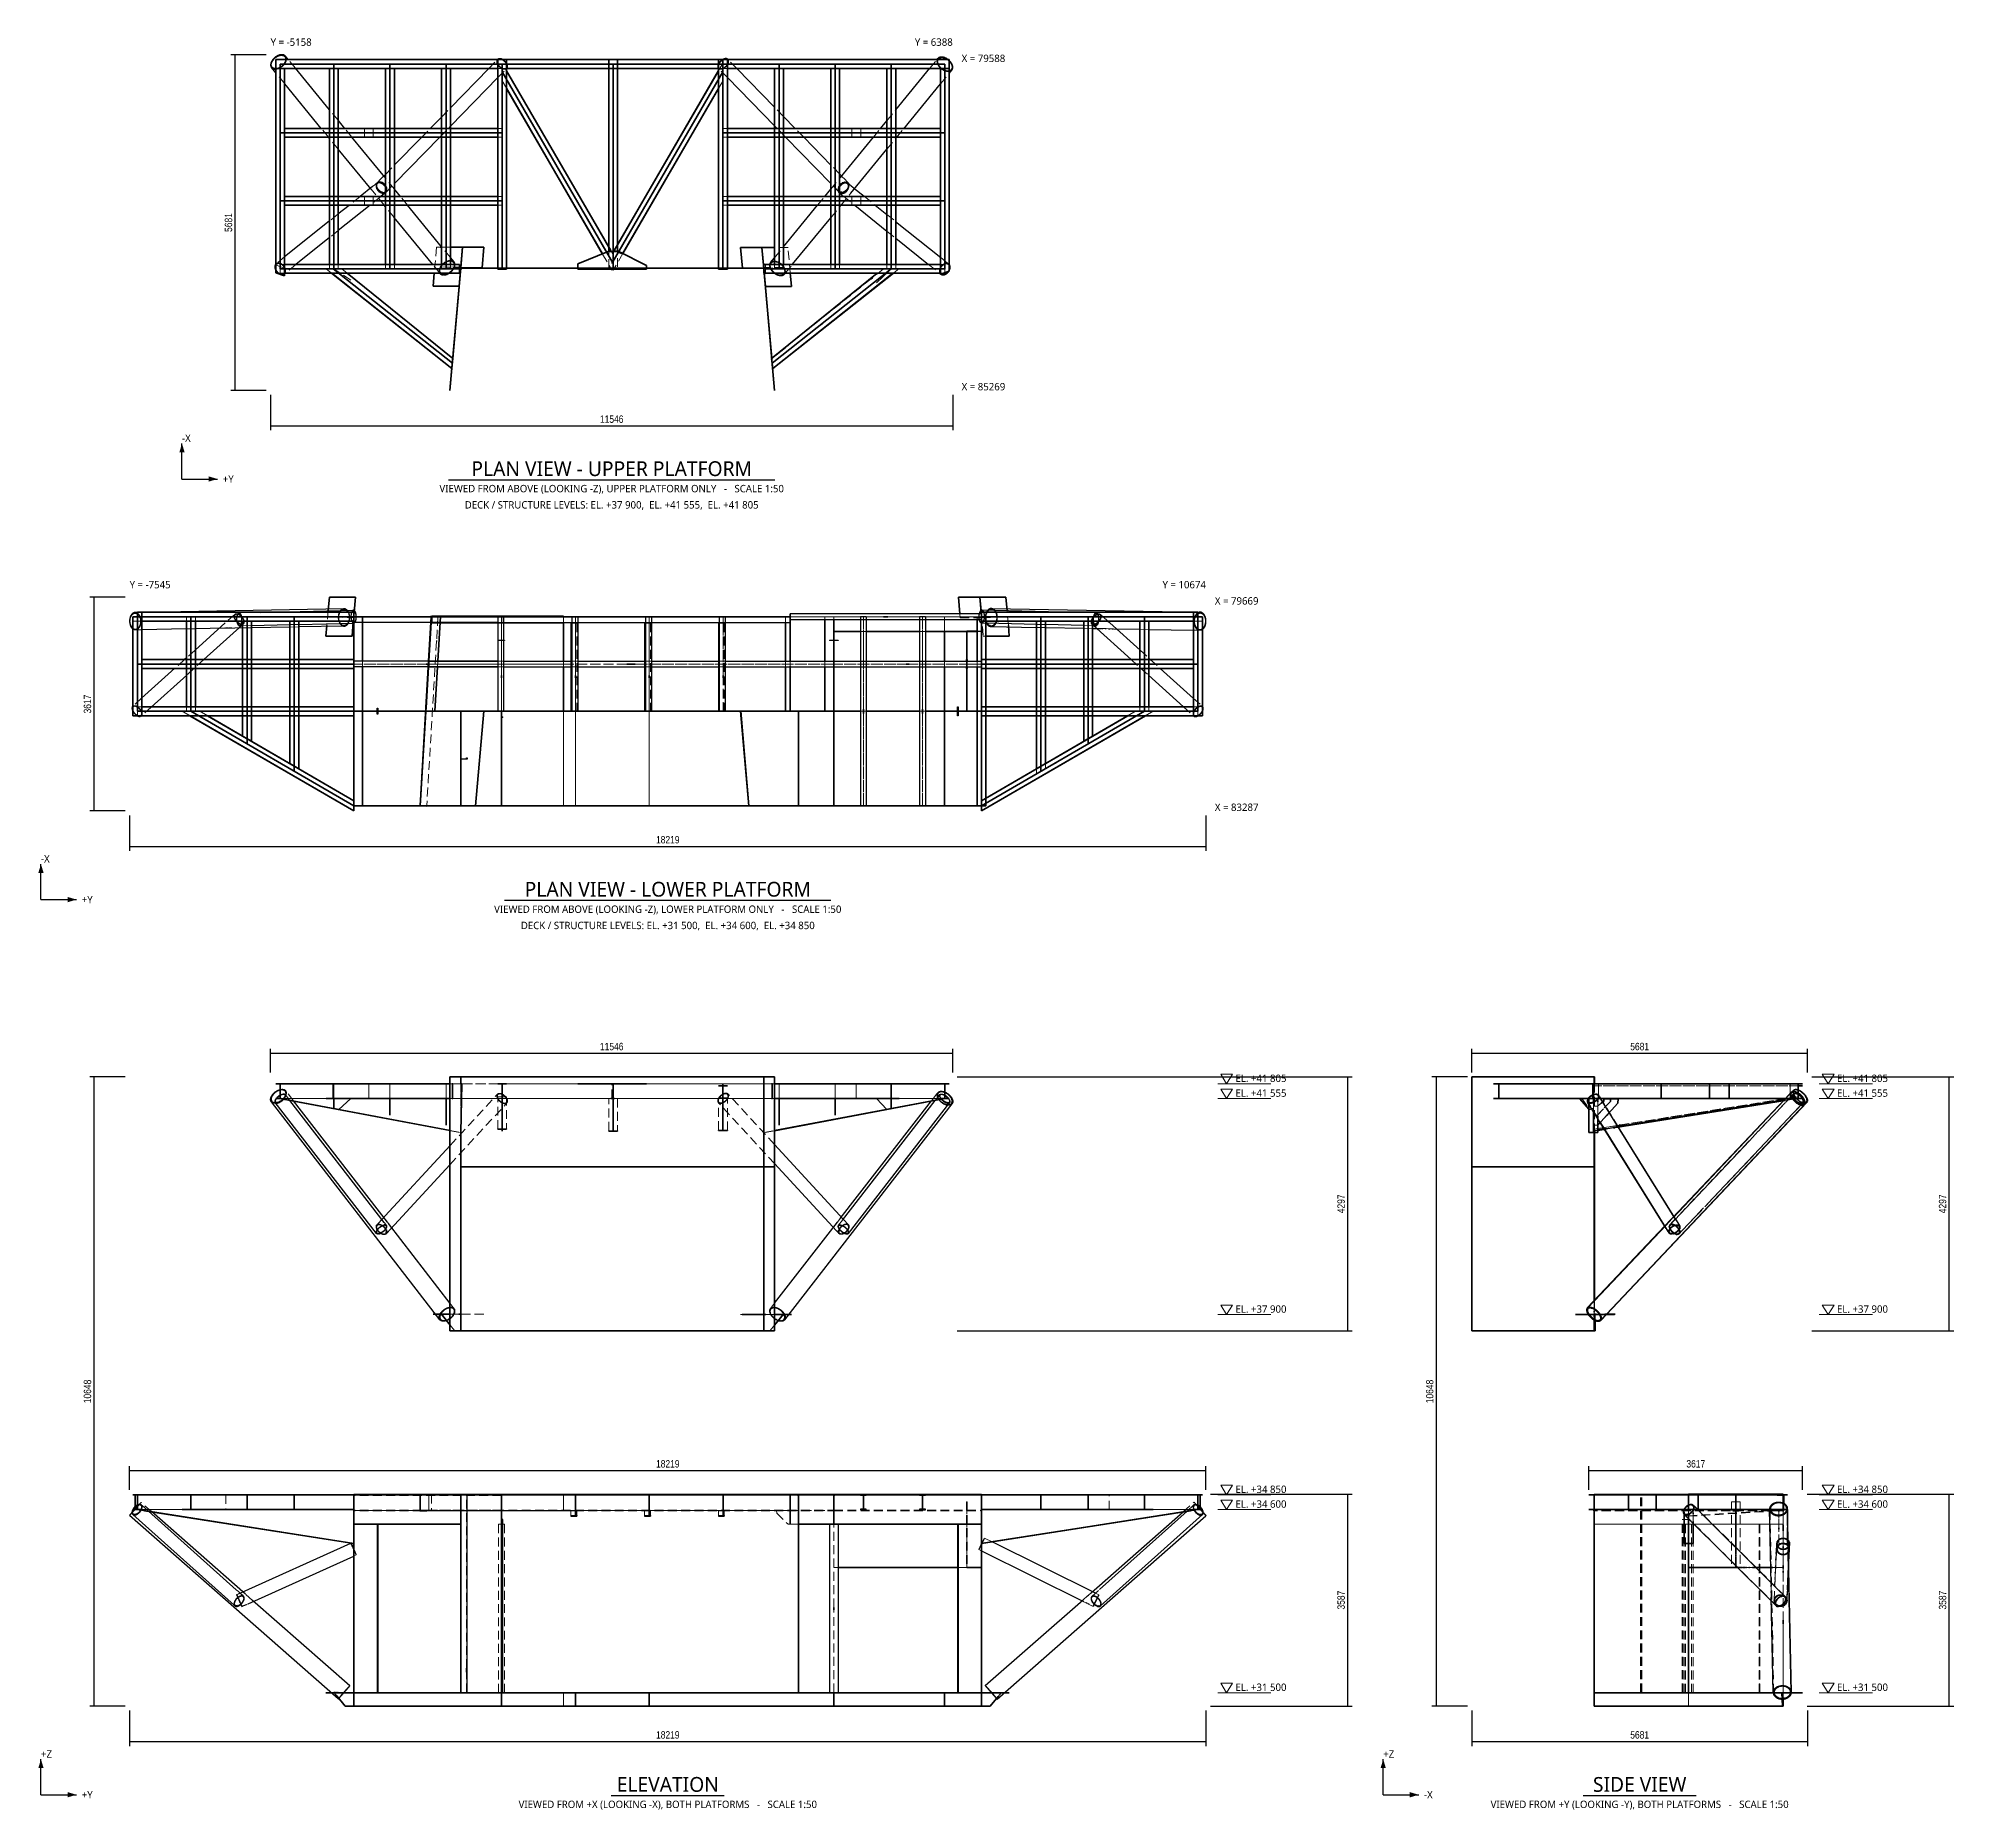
# Model space of a CAD drawing. Header units: millimetres. Extents: x -11795 to 47768, y 22971 to 65021.
# Drawn here: x -9090 to 23330, y 29520 to 59496 of the extents above; entities that cross this region are included whole.
import ezdxf
from ezdxf.enums import TextEntityAlignment as Align

# ---------------------------------------------------------------- set-up
doc = ezdxf.new("R2010")
doc.units = ezdxf.units.MM
doc.linetypes.add('HIDDEN_50', pattern=[225, 150, -75])
for name, color, linetype, lineweight in [('AXES', 6, 'Continuous', 25), ('DIMENSIONS', 3, 'Continuous', 18), ('LEVELS', 1, 'Continuous', 18), ('PLATE_HIDDEN', 8, 'HIDDEN_50', 18), ('PLATE_VISIBLE', 7, 'Continuous', 35), ('PROFILE_HIDDEN', 9, 'HIDDEN_50', 18), ('PROFILE_VISIBLE', 4, 'Continuous', 25), ('TEXT', 2, 'Continuous', 25)]:
    doc.layers.add(name, color=color, linetype=linetype, lineweight=lineweight)
doc.styles.add('OpenSans', font='OpenSans-Regular.ttf')
doc.styles.add('OpenSansCondensed-Light', font='OpenSansCondensed-Light.ttf')
doc.dimstyles.new('DIM_1_50', dxfattribs={"dimscale": 50, "dimtxt": 2.5, "dimasz": 2.5, "dimexe": 1.5, "dimexo": 1.5, "dimgap": 1, "dimtad": 1, "dimdec": 0, "dimzin": 12, "dimdsep": 46, "dimtxsty": 'OpenSansCondensed-Light', "dimtsz": 0.00125, "dimcen": 2.5, "dimclrd": 3, "dimclre": 3, "dimclrt": 3, "dimazin": 3, "dimtfac": 0.5, "dimtmove": 2, "dimatfit": 3})

msp = doc.modelspace()

# ---------------------------------------------------------------- texts
at = {"layer": 'AXES', "style": 'OpenSans'}
for s, p in [('-X', (-6657.6, 52666.3)), ('+Y', (-5967.6, 51976.3)), ('-X', (-9044.6, 45548.9)), ('+Y', (-8354.6, 44858.9)), ('+Z', (-9044.6, 30400.6)), ('+Z', (13674.2, 30400.6)), ('+Y', (-8354.6, 29710.6)), ('-X', (14364.2, 29710.6))]:
    msp.add_text(s, height=125, dxfattribs=at).set_placement(p)
at = {"layer": 'LEVELS', "style": 'OpenSans'}
for s, p in [('DECK / STRUCTURE LEVELS: EL. +37 900,  EL. +41 555,  EL. +41 805', (615.4, 51663.8)), ('DECK / STRUCTURE LEVELS: EL. +31 500,  EL. +34 600,  EL. +34 850', (1564.8, 44546.4))]:
    msp.add_text(s, height=125, dxfattribs=at).set_placement(p, align=Align.TOP_CENTER)
for s, p in [('EL. +41 805', (11174.2, 41835)), ('EL. +41 805', (21354.9, 41835)), ('EL. +41 555', (11174.2, 41585)), ('EL. +41 555', (21354.9, 41585)), ('EL. +37 900', (11174.2, 37930)), ('EL. +37 900', (21354.9, 37930)), ('EL. +34 850', (11174.2, 34880)), ('EL. +34 600', (11174.2, 34630)), ('EL. +34 850', (21354.9, 34880)), ('EL. +34 600', (21354.9, 34630)), ('EL. +31 500', (11174.2, 31530)), ('EL. +31 500', (21354.9, 31530))]:
    msp.add_text(s, height=125, dxfattribs=at).set_placement(p)
at = {"layer": 'TEXT', "style": 'OpenSans'}
for s, p in [('Y = -5158', (-5157.6, 59369.5)), ('X = 79588', (6538.4, 59094.5)), ('X = 85269', (6538.4, 53538.8)), ('Y = -7545', (-7544.6, 50188.8)), ('X = 79669', (10824.2, 49913.8)), ('X = 83287', (10824.2, 46421.4))]:
    msp.add_text(s, height=125, dxfattribs=at).set_placement(p)
for s, p in [('Y = 6388', (6388.4, 59369.5)), ('Y = 10674', (10674.2, 50188.8))]:
    msp.add_text(s, height=125, dxfattribs=at).set_placement(p, align=Align.RIGHT)
for s, height, p in [('PLAN VIEW - UPPER PLATFORM', 250, (615.4, 52338.8)), ('VIEWED FROM ABOVE (LOOKING -Z), UPPER PLATFORM ONLY   -   SCALE 1:50', 125, (615.4, 51938.8)), ('PLAN VIEW - LOWER PLATFORM', 250, (1564.8, 45221.4)), ('VIEWED FROM ABOVE (LOOKING -Z), LOWER PLATFORM ONLY   -   SCALE 1:50', 125, (1564.8, 44821.4)), ('ELEVATION', 250, (1564.8, 30073.1)), ('SIDE VIEW', 250, (18014.6, 30073.1)), ('VIEWED FROM +X (LOOKING -X), BOTH PLATFORMS   -   SCALE 1:50', 125, (1564.8, 29673.1)), ('VIEWED FROM +Y (LOOKING -Y), BOTH PLATFORMS   -   SCALE 1:50', 125, (18014.6, 29673.1))]:
    msp.add_text(s, height=height, dxfattribs=at).set_placement(p, align=Align.TOP_CENTER)

# ---------------------------------------------------------------- dimensions: what is measured, and where the dimension line sits
at = {"layer": 'DIMENSIONS'}
for base, p1, p2 in [((-5757.6, 53538.8), (-5157.6, 53538.8), (-5157.6, 59219.5)), ((-8144.6, 46421.4), (-7544.6, 46421.4), (-7544.6, 50038.8)), ((-8144.6, 31273.1), (-7544.6, 31273.1), (-7544.6, 41921.4)), ((13074.2, 37624.5), (6388.4, 37624.5), (6388.4, 41921.4)), ((14574.2, 31273.1), (15174.2, 31273.1), (15174.2, 41921.4)), ((23254.9, 37624.5), (20854.9, 37624.5), (20854.9, 41921.4)), ((13074.2, 31273.1), (10674.2, 31273.1), (10674.2, 34860)), ((23254.9, 31273.1), (20773.6, 31273.1), (20773.6, 34860))]:
    msp.add_linear_dim(base=base, p1=p1, p2=p2, angle=90, dimstyle='DIM_1_50', dxfattribs=at).render()
for base, p1, p2 in [((-5157.6, 52938.8), (-5157.6, 53538.8), (6388.4, 53538.8)), ((-7544.6, 45821.4), (-7544.6, 46421.4), (10674.2, 46421.4)), ((-5157.6, 42321.4), (-5157.6, 41921.4), (6388.4, 41921.4)), ((15174.2, 42321.4), (15174.2, 41921.4), (20854.9, 41921.4)), ((-7544.6, 35260), (-7544.6, 34860), (10674.2, 34860)), ((17156.1449, 35260), (17156.1449, 34860), (20773.5612, 34860)), ((-7544.6, 30673.1), (-7544.6, 31273.1), (10674.2, 31273.1)), ((15174.2, 30673.1), (15174.2, 31273.1), (20854.9, 31273.1))]:
    msp.add_linear_dim(base=base, p1=p1, p2=p2, dimstyle='DIM_1_50', dxfattribs=at).render()

# ---------------------------------------------------------------- linework, layer by layer
at = {"layer": 'AXES'}
for p, q in [((-6657.6, 52038.8), (-6657.6, 52638.8)), ((-6657.6, 52038.8), (-6057.6, 52038.8)), ((-9044.6, 44921.4), (-9044.6, 45521.4)), ((-9044.6, 44921.4), (-8444.6, 44921.4)), ((-9044.6, 29773.1), (-9044.6, 30373.1)), ((13674.2, 29773.1), (13674.2, 30373.1)), ((-9044.6, 29773.1), (-8444.6, 29773.1)), ((13674.2, 29773.1), (14274.2, 29773.1))]:
    msp.add_line(p, q, dxfattribs=at)
for points in [[(-6657.6, 52638.8), (-6702.6, 52488.8), (-6612.6, 52488.8)], [(-6057.6, 52038.8), (-6207.6, 52083.8), (-6207.6, 51993.8)], [(-9044.6, 45521.4), (-9089.6, 45371.4), (-8999.6, 45371.4)], [(-8444.6, 44921.4), (-8594.6, 44966.4), (-8594.6, 44876.4)], [(-9044.6, 30373.1), (-9089.6, 30223.1), (-8999.6, 30223.1)], [(13674.2, 30373.1), (13629.2, 30223.1), (13719.2, 30223.1)], [(-8444.6, 29773.1), (-8594.6, 29818.1), (-8594.6, 29728.1)], [(14274.2, 29773.1), (14124.2, 29818.1), (14124.2, 29728.1)]]:
    msp.add_solid(points, dxfattribs=at)
at = {"layer": 'LEVELS'}
for p, q in [((10874.2, 41805), (11774.2, 41805)), ((10874.2, 41555), (11774.2, 41555)), ((21054.9, 41805), (21954.9, 41805)), ((21054.9, 41555), (21954.9, 41555)), ((10874.2, 37900), (11774.2, 37900)), ((21054.9, 37900), (21954.9, 37900)), ((10874.2, 34850), (11774.2, 34850)), ((21054.9, 34850), (21954.9, 34850)), ((10874.2, 34600), (11774.2, 34600)), ((21054.9, 34600), (21954.9, 34600)), ((10874.2, 31500), (11774.2, 31500)), ((21054.9, 31500), (21954.9, 31500))]:
    msp.add_line(p, q, dxfattribs=at)
for points in [[(11024.2, 41805), (10924.2, 41965), (11124.2, 41965)], [(21204.9, 41805), (21104.9, 41965), (21304.9, 41965)], [(11024.2, 41555), (10924.2, 41715), (11124.2, 41715)], [(21204.9, 41555), (21104.9, 41715), (21304.9, 41715)], [(11024.2, 37900), (10924.2, 38060), (11124.2, 38060)], [(21204.9, 37900), (21104.9, 38060), (21304.9, 38060)], [(11024.2, 34850), (10924.2, 35010), (11124.2, 35010)], [(11024.2, 34600), (10924.2, 34760), (11124.2, 34760)], [(21204.9, 34850), (21104.9, 35010), (21304.9, 35010)], [(21204.9, 34600), (21104.9, 34760), (21304.9, 34760)], [(11024.2, 31500), (10924.2, 31660), (11124.2, 31660)], [(21204.9, 31500), (21104.9, 31660), (21304.9, 31660)]]:
    msp.add_lwpolyline(points, close=True, dxfattribs=at)
at = {"layer": 'PLATE_HIDDEN'}
for p, q in [((-3495.1, 59061.4), (-4995.1, 59061.4)), ((-4995.1, 59061.4), (-4995.1, 57561.4)), ((-4088.1, 59061.4), (-4088.1, 57559.4)), ((-3220.5, 59061.4), (-3495.1, 59061.4)), ((-1238.1, 59061.4), (-3170.5, 59061.4)), ((-3138.1, 59061.4), (-3138.1, 57559.4)), ((-2188.1, 59061.4), (-2188.1, 57559.4)), ((-1313.1, 58971.7), (-1313.1, 59056.5)), ((-1313.1, 59056.5), (-1238.1, 59056.5)), ((356.8, 56322.2), (-1238.1, 59061.4)), ((-1238.1, 59061.4), (-1238.1, 58926.9)), ((4430.3, 59061.4), (-1238.1, 59061.4)), ((-1238.1, 59061.4), (-1238.1, 57389.3)), ((-1238.1, 59056.5), (-1238.1, 57384.4)), ((-1238.1, 59056.5), (-1167.8, 59056.5)), ((-1238.1, 57384.4), (-1238.1, 59056.5)), ((565.6, 58986.5), (565.6, 59061.4)), ((565.6, 59061.4), (640.6, 59061.4)), ((640.6, 57529.1), (640.6, 59061.4)), ((640.6, 59061.4), (715.6, 59061.4)), ((640.6, 57529.1), (640.6, 59061.4)), ((640.6, 59061.4), (640.6, 57529.1)), ((715.6, 59061.4), (715.6, 58986.5)), ((2425.3, 58951.2), (2495.4, 59072.2)), ((2427.6, 59059.6), (2493.2, 59059.6)), ((2497.9, 58986.5), (2497.9, 59036.4)), ((2568.2, 59060), (2502.6, 59060)), ((2572.9, 58905.2), (2572.9, 59025)), ((3447.9, 59061.4), (3447.9, 57559.4)), ((4397.9, 57559.4), (4397.9, 59061.4)), ((4754.9, 59061.4), (4480.2, 59061.4)), ((6254.9, 59061.4), (4754.9, 59061.4)), ((5347.9, 59061.4), (5347.9, 57559.4)), ((6254.9, 57561.4), (6254.9, 59061.4)), ((-5070.1, 58941.4), (-5070.1, 58971.4)), ((-4815.3, 58986.4), (-5035.1, 58986.4)), ((-5018.5, 58986.4), (-4981, 58986.4)), ((-4962.3, 58986.4), (-4920.1, 58986.4)), ((-4920.1, 58986.4), (-4920.1, 58861.4)), ((-1168.1, 58986.4), (-1387.9, 58986.4)), ((-1313.1, 58921.8), (-1313.1, 58961.7)), ((-293.8, 57297.2), (-1238.1, 58926.9)), ((-293.8, 57297.2), (-1238.1, 58926.9)), ((-1238.1, 58926.9), (-1238.1, 58777.3)), ((-1238.1, 58926.9), (-293.8, 57297.2)), ((-1238.1, 58777.3), (-1165.5, 58652)), ((-1163.1, 58841.9), (-1163.1, 58652.2)), ((710.1, 58986.4), (570.3, 58986.4)), ((2495.4, 58922.6), (1623.7, 57418.3)), ((1624.3, 57419.3), (2495.4, 58922.6)), ((2495.4, 58922.6), (1624.3, 57419.3)), ((2422.9, 58645.4), (2422.9, 58934.8)), ((2578.4, 58986.4), (2428.5, 58986.4)), ((2495.4, 58773), (2430.3, 58660.7)), ((2497.9, 58991.7), (2497.9, 58961.8)), ((2497.9, 58946.6), (2497.9, 58966.6)), ((2628.4, 58986.4), (2588.4, 58986.4)), ((6195, 58986.4), (6075.1, 58986.4)), ((6179.9, 58931.5), (6179.9, 58986.4)), ((6179.9, 58986.4), (6184.6, 58986.4)), ((6179.9, 58861.6), (6179.9, 58911.5)), ((-3495.1, 57895.8), (-4995.1, 57895.8)), ((-4165.1, 57970.8), (-4015.1, 57970.8)), ((-4015.1, 57820.8), (-4165.1, 57820.8)), ((-4163.1, 57824.6), (-4163.1, 57974.2)), ((-4013.1, 57974.2), (-4013.1, 57824.6)), ((-3570.1, 57966.1), (-3570.1, 57825.5)), ((-1238.1, 57895.8), (-3495.1, 57895.8)), ((-3420.1, 57825.5), (-3420.1, 57966.1)), ((-3215.9, 57970.8), (-3066.4, 57970.8)), ((-3066.4, 57820.8), (-3215.9, 57820.8)), ((-3213.1, 57824.6), (-3213.1, 57974.2)), ((-3063.1, 57974.2), (-3063.1, 57824.6)), ((-2263.1, 57824.6), (-2263.1, 57974.2)), ((-2259.4, 57970.8), (-2109.9, 57970.8)), ((-2109.9, 57820.8), (-2259.4, 57820.8)), ((-2113.1, 57974.2), (-2113.1, 57824.6)), ((-1313.1, 57823.7), (-1313.1, 57973.4)), ((-1312.8, 57970.8), (-1238.1, 57970.8)), ((-1238.1, 57820.8), (-1312.8, 57820.8)), ((-1238.1, 57970.8), (-1238.1, 57820.8)), ((2502.9, 57970.8), (2572.6, 57970.8)), ((4754.9, 57895.8), (2502.9, 57895.8)), ((2572.6, 57820.8), (2502.9, 57820.8)), ((2572.9, 57817.1), (2572.9, 57966.9)), ((3369.7, 57970.8), (3519.2, 57970.8)), ((3519.2, 57820.8), (3369.7, 57820.8)), ((3372.9, 57824.6), (3372.9, 57974.2)), ((3522.9, 57974.2), (3522.9, 57824.6)), ((4322.9, 57824.6), (4322.9, 57974.2)), ((4326.2, 57970.8), (4475.6, 57970.8)), ((4475.6, 57820.8), (4326.2, 57820.8)), ((4472.9, 57974.2), (4472.9, 57824.6)), ((4679.9, 57966.1), (4679.9, 57825.5)), ((6254.9, 57895.8), (4754.9, 57895.8)), ((4829.9, 57825.5), (4829.9, 57966.1)), ((5272.9, 57824.6), (5272.9, 57974.2)), ((5274.9, 57970.8), (5424.9, 57970.8)), ((5424.9, 57820.8), (5274.9, 57820.8)), ((5422.9, 57974.2), (5422.9, 57824.6)), ((-4995.1, 57561.4), (-4995.1, 57257.1)), ((-4088.1, 57559.4), (-4088.1, 57355.1)), ((-3138.1, 57559.4), (-3138.1, 57355.1)), ((-2188.1, 57559.4), (-2188.1, 57355.1)), ((640.6, 55607.5), (640.6, 57489.2)), ((640.6, 55607.5), (640.6, 57489.2)), ((640.6, 57489.2), (640.6, 55607.5)), ((3447.9, 57559.4), (3447.9, 57355.1)), ((4397.9, 57355.1), (4397.9, 57559.4)), ((5347.9, 57559.4), (5347.9, 57355.1)), ((6254.9, 57297.4), (6254.9, 57561.4)), ((-4995.1, 57207.2), (-4995.1, 55595.8)), ((-4088.1, 57305.2), (-4088.1, 55595.8)), ((-3138.1, 57305.2), (-3138.1, 55595.8)), ((-2188.1, 57305.2), (-2188.1, 55595.8)), ((-1238.1, 57339.4), (-1238.1, 55607.5)), ((-1238.1, 57334.5), (-1238.1, 55602.6)), ((-1238.1, 55602.6), (-1238.1, 57334.5)), ((640.6, 55684.8), (-268.7, 57254)), ((640.6, 55684.8), (-268.7, 57254)), ((-268.7, 57254), (640.6, 55684.8)), ((1598.6, 57375), (619.2, 55684.8)), ((640.6, 55721.7), (1599.3, 57376.1)), ((1599.3, 57376.1), (640.6, 55721.7)), ((3447.9, 57305.2), (3447.9, 55595.8)), ((4397.9, 55595.8), (4397.9, 57305.2)), ((5347.9, 57305.2), (5347.9, 55595.8)), ((6254.9, 55588.8), (6254.9, 57247.6)), ((-3495.1, 56745.8), (-4995.1, 56745.8)), ((-4165.1, 56820.8), (-4015.1, 56820.8)), ((-4163.1, 56667.8), (-4163.1, 56817.4)), ((-4013.1, 56817.4), (-4013.1, 56667.8)), ((-3570.1, 56815.8), (-3570.1, 56675.8)), ((-1238.1, 56745.8), (-3495.1, 56745.8)), ((-3420.1, 56675.8), (-3420.1, 56815.8)), ((-3215.9, 56820.8), (-3066.4, 56820.8)), ((-3213.1, 56667.8), (-3213.1, 56817.4)), ((-3063.1, 56817.4), (-3063.1, 56667.8)), ((-2263.1, 56667.8), (-2263.1, 56817.4)), ((-2259.4, 56820.8), (-2109.9, 56820.8)), ((-2113.1, 56817.4), (-2113.1, 56667.8)), ((-1313.1, 56675.7), (-1313.1, 56815.4)), ((-1312.8, 56820.8), (-1238.1, 56820.8)), ((-1238.1, 56820.8), (-1238.1, 56670.8)), ((2502.9, 56820.8), (2572.6, 56820.8)), ((4754.9, 56745.8), (2502.9, 56745.8)), ((2572.9, 56669.2), (2572.9, 56818.9)), ((3369.7, 56820.8), (3519.2, 56820.8)), ((3372.9, 56667.8), (3372.9, 56817.4)), ((3522.9, 56817.4), (3522.9, 56667.8)), ((4322.9, 56667.8), (4322.9, 56817.4)), ((4326.2, 56820.8), (4475.6, 56820.8)), ((4472.9, 56817.4), (4472.9, 56667.8)), ((4679.9, 56815.8), (4679.9, 56675.8)), ((6254.9, 56745.8), (4754.9, 56745.8)), ((4829.9, 56675.8), (4829.9, 56815.8)), ((5272.9, 56667.8), (5272.9, 56817.4)), ((5274.9, 56820.8), (5424.9, 56820.8)), ((5422.9, 56817.4), (5422.9, 56667.8)), ((-4015.1, 56670.8), (-4165.1, 56670.8)), ((-3066.4, 56670.8), (-3215.9, 56670.8)), ((-2109.9, 56670.8), (-2259.4, 56670.8)), ((-1238.1, 56670.8), (-1312.8, 56670.8)), ((2572.6, 56670.8), (2502.9, 56670.8)), ((3519.2, 56670.8), (3369.7, 56670.8)), ((4475.6, 56670.8), (4326.2, 56670.8)), ((5424.9, 56670.8), (5274.9, 56670.8)), ((-4088.1, 55595.8), (-4088.1, 55773)), ((-4088.1, 55773), (-4088.1, 55770.7)), ((-4088.1, 55770.7), (-4088.1, 55663.4)), ((-3138.1, 55595.8), (-3138.1, 55886.4)), ((-3138.1, 55886.4), (-3138.1, 55884.1)), ((-3138.1, 55884.1), (-3138.1, 55663.4)), ((-2349.5, 55961.9), (-2388.3, 55522.7)), ((-2285.8, 55961.9), (-2349.5, 55961.9)), ((-2119, 55961.9), (-2266.1, 55961.9)), ((-2188.1, 55595.8), (-2188.1, 56014.1)), ((-2188.1, 56014.1), (-2188.1, 56010.2)), ((-2188.1, 56010.2), (-2188.1, 55670.8)), ((461.7, 55843.9), (611.9, 55584.7)), ((565.6, 55607.5), (565.6, 55961.8)), ((640.6, 55834.8), (567.7, 55959.8)), ((640.6, 55871.3), (708.2, 55987.9)), ((640.6, 55721.7), (640.6, 55871.3)), ((640.6, 55684.8), (640.6, 55834.8)), ((803.3, 55852.9), (648.1, 55585.1)), ((715.6, 56001.8), (715.6, 55607.5)), ((3600.1, 55955.7), (3369.5, 55955.7)), ((3447.9, 56010.2), (3447.9, 56014.1)), ((3447.9, 56014.1), (3447.9, 55595.8)), ((3447.9, 55670.8), (3447.9, 56010.2)), ((3638, 55526.3), (3600.1, 55955.7)), ((4397.9, 55884.1), (4397.9, 55886.4)), ((4397.9, 55886.4), (4397.9, 55595.8)), ((4397.9, 55663.4), (4397.9, 55884.1)), ((5347.9, 55770.7), (5347.9, 55773)), ((5347.9, 55773), (5347.9, 55595.8)), ((5347.9, 55663.4), (5347.9, 55770.7)), ((-4924.8, 55608.1), (-5065.4, 55656.8)), ((-4995.1, 55670.8), (-4910.2, 55670.8)), ((-4995.1, 55520.8), (-4995.1, 55670.8)), ((-4995.1, 55595.8), (-3462.3, 55595.8)), ((-4920.2, 55520.8), (-4995.1, 55520.8)), ((-4920.1, 55711.5), (-4920.1, 55701.5)), ((-4920.1, 55691.5), (-4920.1, 55621.5)), ((-4880.2, 55670.8), (-4840.2, 55670.8)), ((-4215.8, 55595.8), (-4126, 55524.4)), ((-3952.8, 55595.8), (-4215.8, 55595.8)), ((-4163.1, 55595.8), (-4163.1, 55670.6)), ((-4013.1, 55595.8), (-4163.1, 55595.8)), ((-4160.9, 55670.8), (-4011, 55670.8)), ((-3861.2, 55520.8), (-4120.9, 55520.8)), ((-3732.3, 55306), (-4097.9, 55595.8)), ((-4088.1, 55663.4), (-4088.1, 55595.8)), ((-4003.7, 55538.3), (-4088.1, 55595.8)), ((-4088.1, 55595.8), (-3802.1, 55401.1)), ((-4013.1, 55670.6), (-4013.1, 55595.8)), ((-3802.1, 55401.1), (-4003.7, 55538.3)), ((-3863.4, 55523.5), (-3952.8, 55595.8)), ((-3422.3, 55595.8), (-1954.4, 55595.8)), ((-3213.1, 55595.8), (-3213.1, 55670.6)), ((-3063.1, 55595.8), (-3213.1, 55595.8)), ((-3211.8, 55670.8), (-3061.9, 55670.8)), ((-3138.1, 55663.4), (-3138.1, 55595.8)), ((-3063.1, 55670.6), (-3063.1, 55595.8)), ((-2039.3, 55626), (-2272.9, 55626.7)), ((-2272.9, 55626.7), (-1963.1, 55612.9)), ((-2263.1, 55595.8), (-2263.1, 55660.6)), ((-2113.1, 55595.8), (-2263.1, 55595.8)), ((-2262.6, 55670.8), (-2112.8, 55670.8)), ((-2188.1, 55670.8), (-2188.1, 55595.8)), ((-2113.1, 55670.6), (-2113.1, 55595.8)), ((-1943.1, 55621.7), (-2039.3, 55626)), ((-1314.1, 55607.5), (-1164.2, 55607.5)), ((-1164.2, 55607.5), (-1314.1, 55607.5)), ((-1164.2, 55607.5), (-1314.1, 55607.5)), ((-1238.1, 55602.6), (-1308.4, 55602.6)), ((-1238.1, 55607.5), (-1238.1, 55592.8)), ((-1167.8, 55602.6), (-1238.1, 55602.6)), ((45.3, 55607.5), (1204.7, 55607.5)), ((1204.7, 55607.5), (45.3, 55607.5)), ((1204.7, 55607.5), (45.3, 55607.5)), ((640.6, 55607.5), (565.6, 55607.5)), ((640.6, 55587.1), (640.6, 55721.7)), ((640.6, 55588.2), (640.6, 55684.8)), ((640.6, 55592.8), (640.6, 55607.5)), ((715.6, 55607.5), (640.6, 55607.5)), ((2424.2, 55607.5), (2574.1, 55607.5)), ((2574.1, 55607.5), (2424.2, 55607.5)), ((2574.1, 55607.5), (2424.2, 55607.5)), ((2493.2, 55605.7), (2427.6, 55605.7)), ((2502.6, 55606), (2568.2, 55606)), ((3190.4, 55595.4), (3196.5, 55526.3)), ((3196.8, 55523), (3190.7, 55592.6)), ((3190.7, 55592.6), (3196.8, 55523)), ((3196.8, 55523), (3190.7, 55592.6)), ((3294.2, 55619.8), (3193.8, 55615.3)), ((3193.9, 55605.8), (3523.5, 55620.5)), ((3194.9, 55595.8), (4662.5, 55595.8)), ((3217.7, 55525.5), (3217.7, 55666.1)), ((3523.5, 55620.5), (3294.2, 55619.8)), ((3372.6, 55670.8), (3522.4, 55670.8)), ((3372.9, 55595.8), (3372.9, 55670.6)), ((3522.9, 55595.8), (3372.9, 55595.8)), ((3447.9, 55595.8), (3447.9, 55670.8)), ((3522.9, 55670.6), (3522.9, 55595.8)), ((4322.9, 55595.8), (4322.9, 55670.6)), ((4472.9, 55595.8), (4322.9, 55595.8)), ((4331.7, 55670.8), (4471.6, 55670.8)), ((4397.9, 55595.8), (4397.9, 55663.4)), ((4472.9, 55670.6), (4472.9, 55595.8)), ((4702.4, 55595.8), (6254.9, 55595.8)), ((5347.9, 55595.8), (4982.3, 55306)), ((5212.2, 55592.3), (5029.5, 55445.7)), ((5095.5, 55358.5), (5347.9, 55595.8)), ((5273.5, 55525.8), (5095.5, 55358.5)), ((5380.7, 55520.8), (5121, 55520.8)), ((5483.6, 55599.2), (5212.2, 55592.3)), ((5272.9, 55595.8), (5272.9, 55670.6)), ((5422.9, 55595.8), (5272.9, 55595.8)), ((5347.9, 55595.8), (5273.5, 55525.8)), ((5280.8, 55670.8), (5420.7, 55670.8)), ((5347.9, 55595.8), (5347.9, 55663.4)), ((5385.5, 55521.7), (5483.6, 55599.2)), ((5422.9, 55670.6), (5422.9, 55595.8)), ((6100, 55670.8), (6254.9, 55670.8)), ((6179.9, 55617.9), (6179.9, 55687.7)), ((6229.9, 55520.8), (6180, 55520.8)), ((6254.9, 55670.8), (6254.9, 55534.8)), ((-3460.4, 55090.6), (-3732.3, 55306)), ((5006.2, 55427), (3560, 54266.4)), ((4982.3, 55306), (4710.4, 55090.6)), ((-3065.1, 54777.3), (-3460.8, 55090.9)), ((-3460.8, 55090.9), (-3460.4, 55090.6)), ((4710.8, 55090.9), (4181.8, 54671.7)), ((4710.4, 55090.6), (4710.8, 55090.9)), ((-2085.4, 54000.9), (-3033.7, 54752.4)), ((4158.3, 54653), (3335.4, 54000.9)), ((-2074.2, 54079.9), (-2076.9, 54050.1)), ((3326.8, 54051), (3324.2, 54080.9)), ((3324.2, 54080.9), (3326.8, 54051)), ((3326.8, 54051), (3324.2, 54080.9)), ((-7483.3, 49633.1), (-7338.3, 49633.1)), ((-7413.3, 49703.5), (-7413.3, 49633.1)), ((-7413.3, 49703.2), (-7413.3, 48885.3)), ((-7413.3, 49633.1), (-7298.5, 49633.1)), ((-5571, 49708.1), (-7377.1, 49708.1)), ((-5571.7, 49708.1), (-7368.4, 49708.1)), ((-7368.4, 49708.1), (-5571.7, 49708.1)), ((-7338.3, 49633.1), (-7338.3, 49538.7)), ((-6581.3, 49633.1), (-6581.3, 49708.1)), ((-6581.3, 49708.1), (-6431.3, 49708.1)), ((-6579.8, 49633.1), (-6430.1, 49633.1)), ((-6506.3, 48269.8), (-6506.3, 49708.1)), ((-6431.3, 49708.1), (-6431.3, 49633.1)), ((-5556.3, 49703.2), (-5556.3, 48627.4)), ((-3755, 49708.1), (-5521.8, 49708.1)), ((-5521.8, 49708.1), (-3755, 49708.1)), ((-3755, 49708.1), (-5521.1, 49708.1)), ((-4756.3, 49708.1), (-4756.3, 48405.2)), ((-4181.9, 49816.7), (-4204.5, 49560.1)), ((-3896.4, 49703), (-4085.7, 49703.6)), ((-4085.7, 49703.6), (-3751.2, 49688.7)), ((-3751.2, 49696.5), (-3896.4, 49703)), ((-3757.9, 49619.3), (-3747.4, 49737.8)), ((-3751.2, 49688.7), (-3751.2, 49696.5)), ((-3750, 49708.1), (-3750, 49683.1)), ((-3715, 49708.1), (-3750, 49708.1)), ((-3715, 49708.1), (-3750, 49708.1)), ((-3750, 49708.1), (-3750, 49683.1)), ((-3750, 49708.1), (-3715, 49708.1)), ((-3715, 49708.1), (-3750, 49708.1)), ((-3750, 49683.1), (-3750, 49708.1)), ((-3750, 49708.1), (-3750, 49683.1)), ((-3750, 49643.1), (-3750, 49623.1)), ((-3750, 49643.1), (-3750, 49623.1)), ((-3750, 49623.1), (-3750, 49643.1)), ((-3750, 49643.1), (-3750, 49623.1)), ((-3743.9, 49777.2), (-3743, 49787.1)), ((-1250, 49708.1), (-2445, 49708.1)), ((-205, 49708.1), (-2445, 49708.1)), ((-2445, 49708.1), (-205, 49708.1)), ((-205, 49708.1), (-2445, 49708.1)), ((-2435.3, 49703.2), (-2440.6, 49613.4)), ((-1250, 49308.1), (-1250, 49708.1)), ((-1250, 49708.1), (-1250, 49308.1)), ((-1250, 46513.1), (-1250, 49708.1)), ((-1250, 49708.1), (-1250, 48113.1)), ((-1250, 48108.1), (-1250, 49708.1)), ((-1250, 49703.1), (-1250, 48713.1)), ((-200, 49613.1), (-200, 49703.1)), ((-200, 49703.1), (-200, 49613.1)), ((0, 46513.1), (0, 49703.1)), ((0, 49703.1), (0, 46513.1)), ((3, 49703.6), (3, 49598.1)), ((3, 48713.1), (3, 49703.1)), ((1250, 49703.6), (1250, 49598.1)), ((1250, 48713.1), (1250, 49703.1)), ((1250, 46513.1), (1250, 49703.1)), ((1250, 49703.1), (1250, 46513.1)), ((2500, 49703.6), (2500, 49598.1)), ((2500, 48713.1), (2500, 49703.1)), ((3559, 49613.1), (3559, 49703.1)), ((4375, 49708.1), (3630.8, 49708.1)), ((3632.3, 49708.1), (5221.2, 49708.1)), ((5221.2, 49708.1), (3632.3, 49708.1)), ((3639, 49708.1), (4375, 49708.1)), ((4375, 49708.1), (3639, 49708.1)), ((4225, 49663.1), (4225, 49708.1)), ((4225, 49708.1), (4375, 49708.1)), ((4375, 49663.1), (4375, 49708.1)), ((5217.8, 49708.1), (4375, 49708.1)), ((4375, 49708.1), (4375, 49663.1)), ((4375, 49663.1), (4375, 49708.1)), ((4375, 49708.1), (4375, 49663.1)), ((5220, 49708.1), (4375, 49708.1)), ((4375, 49708.1), (4375, 49663.1)), ((5220, 49708.1), (4375, 49708.1)), ((4375, 49708.1), (5220, 49708.1)), ((4375, 49708.1), (4375, 49654.5)), ((4375, 49654.5), (4375, 49708.1)), ((4375, 49663.1), (4375, 49708.1)), ((4375, 49708.1), (4375, 49663.1)), ((4875, 48143.1), (4875, 49708.1)), ((4875, 49708.1), (4875, 48143.1)), ((6250, 49708.1), (5287.6, 49708.1)), ((6875, 49708.1), (5290, 49708.1)), ((6875, 49708.1), (5290, 49708.1)), ((5290, 49708.1), (6870, 49708.1)), ((5291.1, 49708.1), (6875, 49708.1)), ((6875, 49708.1), (5291.1, 49708.1)), ((5875, 48143.1), (5875, 49708.1)), ((5875, 49708.1), (5875, 48143.1)), ((6250, 49463.1), (6250, 49708.1)), ((6875, 49708.1), (6250, 49708.1)), ((6250, 49708.1), (6250, 49463.1)), ((6250, 49463.1), (6250, 49708.1)), ((6250, 49708.1), (6250, 49463.1)), ((6509.8, 49755.3), (6515.6, 49690.6)), ((6515.6, 49690.6), (6876.6, 49690.6)), ((6875, 49708.1), (6800, 49708.1)), ((6800, 49708.1), (6800, 49663.1)), ((6866.3, 49806.9), (6868.9, 49777.2)), ((6876.6, 49690.6), (6868.2, 49785.1)), ((6869.8, 49767.4), (6904.2, 49377.4)), ((6873.9, 49708.1), (6878.9, 49708.1)), ((6874.5, 49708.1), (6873.9, 49708.1)), ((6875, 48133.1), (6875, 49708.1)), ((6875, 48133.1), (6875, 49708.1)), ((6875, 49708.1), (6875, 48133.1)), ((6875, 49458.1), (6875, 49708.1)), ((6875, 48133.1), (6875, 49708.1)), ((6875, 49703.5), (6875, 49633.1)), ((6875, 49633.1), (6949.9, 49633.1)), ((6876.2, 49688.7), (7210.7, 49703.6)), ((7021.4, 49703), (6876.2, 49696.5)), ((6876.2, 49696.5), (6876.2, 49688.7)), ((8646.1, 49708.1), (6880, 49708.1)), ((8646.8, 49708.1), (6880, 49708.1)), ((6880, 49708.1), (8646.8, 49708.1)), ((6969.8, 49633.1), (6999.8, 49633.1)), ((7210.7, 49703.6), (7021.4, 49703)), ((7329.5, 49560.1), (7307.8, 49806.9)), ((7881.3, 48444.6), (7881.3, 49708.1)), ((8681.3, 48674.4), (8681.3, 49703.1)), ((10462.2, 49708.1), (8696, 49708.1)), ((10463.4, 49708.1), (8696.7, 49708.1)), ((8696.7, 49708.1), (10463.4, 49708.1)), ((9631.3, 49708.1), (9631.3, 48269.8)), ((10313.7, 49633.1), (10538.3, 49633.1)), ((10463.3, 49568.5), (10463.3, 49633.1)), ((10463.3, 49633.1), (10608.3, 49633.1)), ((10538.3, 49633.1), (10538.3, 49703.5)), ((10538.3, 48885.3), (10538.3, 49703.2)), ((3, 49598.1), (3, 48113.1)), ((1250, 49598.1), (1250, 48113.1)), ((2500, 49598.1), (2500, 48113.1)), ((4830, 49458.1), (4920, 49458.1)), ((5830, 49458.1), (5920, 49458.1)), ((6875, 49464.1), (6800, 49464.1)), ((6800, 49458.1), (6875, 49458.1)), ((6875, 48133.1), (6875, 49464.1)), ((6904.2, 49377.4), (6948.4, 49377.4)), ((10463.3, 49498.9), (10463.3, 49558.6)), ((-6584.6, 48983.1), (-6434.9, 48983.1)), ((-6581.3, 48833.1), (-6581.3, 48983.1)), ((-6431.3, 48983.1), (-6431.3, 48833.1)), ((-5631.3, 48829.7), (-5631.3, 48979.4)), ((-5631.3, 48978.5), (-5631.3, 48837.8)), ((-5481.3, 48980.3), (-5481.3, 48830.8)), ((-5481.3, 48837.8), (-5481.3, 48978.5)), ((-4831.3, 48831.3), (-4831.3, 48980.7)), ((-4829.6, 48983.1), (-4680.3, 48983.1)), ((-4681.3, 48978.8), (-4681.3, 48838.9)), ((-2485.5, 48856.5), (-2479.6, 48956.1)), ((-2485.5, 48855.8), (-2479.6, 48955.5)), ((-2479.6, 48955.5), (-2485.5, 48855.8)), ((-2329.2, 48958.4), (-2335.1, 48859)), ((6625, 48980.5), (6625, 48831)), ((6875, 48983.1), (6949.6, 48983.1)), ((6875, 48833.1), (6875, 48983.1)), ((7805.3, 48983.1), (7954.6, 48983.1)), ((7806.3, 48829.9), (7806.3, 48979.6)), ((7956.3, 48978.8), (7956.3, 48839)), ((8606.3, 48830.8), (8606.3, 48980.3)), ((8606.3, 48978.5), (8606.3, 48837.8)), ((8756.3, 48979.4), (8756.3, 48829.7)), ((8756.3, 48837.8), (8756.3, 48978.5)), ((9556.3, 48830.8), (9556.3, 48980.3)), ((9559.9, 48983.1), (9709.6, 48983.1)), ((9706.3, 48980.3), (9706.3, 48830.8)), ((-5913.3, 48908.1), (-7413.3, 48908.1)), ((-7413.3, 48855.3), (-7413.3, 48271.8)), ((-6434.9, 48833.1), (-6584.6, 48833.1)), ((-3755, 48908.1), (-5913.3, 48908.1)), ((-4680.3, 48833.1), (-4829.6, 48833.1)), ((-2527.3, 48908.1), (-3745, 48908.1)), ((-3745, 48908.1), (-2527.3, 48908.1)), ((-3600, 48863.1), (-3600, 48953.1)), ((-200, 48908.1), (-2477.5, 48908.1)), ((-2477.5, 48908.1), (-200, 48908.1)), ((-1250, 48673.1), (-1250, 48113.1)), ((-200, 48863.1), (-200, 48953.1)), ((-200, 48953.1), (-200, 48863.1)), ((873.8, 48908.1), (-200, 48908.1)), ((-200, 48908.1), (873.8, 48908.1)), ((3, 48113.1), (3, 48673.1)), ((4370, 48908.1), (1013.7, 48908.1)), ((1013.7, 48908.1), (4370, 48908.1)), ((1250, 48113.1), (1250, 48673.1)), ((2500, 48113.1), (2500, 48673.1)), ((3559, 48863.1), (3559, 48953.1)), ((3634, 48953.1), (3634, 48873.1)), ((3634, 48953.1), (3634, 48863.1)), ((4225, 48863.1), (4225, 48953.1)), ((4380, 48908.1), (5600, 48908.1)), ((5600, 48908.1), (4380, 48908.1)), ((5650, 48908.1), (6875, 48908.1)), ((6870, 48908.1), (5650, 48908.1)), ((6250, 48863.1), (6250, 48953.1)), ((6250, 48953.1), (6250, 48863.1)), ((6250, 48863.1), (6250, 48953.1)), ((6250, 48953.1), (6250, 48863.1)), ((6875, 48908.1), (6625, 48908.1)), ((6625, 48908.1), (6875, 48908.1)), ((6800, 48953.1), (6800, 48863.1)), ((9038.3, 48908.1), (6875, 48908.1)), ((6949.6, 48833.1), (6875, 48833.1)), ((7954.6, 48833.1), (7805.3, 48833.1)), ((8681.3, 48269.8), (8681.3, 48644.4)), ((10538.3, 48908.1), (9038.3, 48908.1)), ((9709.6, 48833.1), (9559.9, 48833.1)), ((10538.3, 48271.8), (10538.3, 48855.3)), ((-5556.3, 48607.5), (-5556.3, 47556.7)), ((-4756.3, 48365.3), (-4756.3, 47092.3)), ((7881.3, 48269.8), (7881.3, 48414.7)), ((-7413.3, 48271.8), (-7413.3, 48108.1)), ((-7318.5, 48183.1), (-7413.3, 48183.1)), ((-7413.3, 48183.1), (-7413.3, 48108.1)), ((-7413.3, 48108.1), (-3755, 48108.1)), ((-3755, 48108.1), (-7413.3, 48108.1)), ((-7413.3, 48108.1), (-7413.3, 48037.8)), ((-7413.3, 48108.1), (-3755, 48108.1)), ((-7338.3, 48186.8), (-7338.3, 48147)), ((-7338.3, 48137.1), (-7338.3, 48097.3)), ((-7278.5, 48183.1), (-7298.5, 48183.1)), ((-6655.7, 48108.1), (-6530.3, 48035.4)), ((-6356.9, 48108.1), (-6655.7, 48108.1)), ((-6581.3, 48108.1), (-6581.3, 48183.1)), ((-6431.3, 48108.1), (-6581.3, 48108.1)), ((-6430.1, 48183.1), (-6569.8, 48183.1)), ((-6519.9, 48033.1), (-6230.5, 48033.1)), ((-6506.3, 48108.1), (-6506.3, 48269.8)), ((-6506.3, 48108.1), (-5154.1, 47323.2)), ((-6431.3, 48183.1), (-6431.3, 48108.1)), ((-6231.7, 48035.5), (-6356.9, 48108.1)), ((-5481.8, 48183.1), (-5631.6, 48183.1)), ((-5631.6, 48033.1), (-5481.8, 48033.1)), ((-5631.3, 48031.3), (-5631.3, 48181)), ((-5481.3, 48182.9), (-5481.3, 48033.4)), ((-4683.3, 48183.1), (-4833, 48183.1)), ((-4833, 48033.1), (-4683.3, 48033.1)), ((-4831.3, 48034.4), (-4831.3, 48183.8)), ((-4681.3, 48179.5), (-4681.3, 48029.6)), ((-3598.8, 48108.1), (-3745.1, 48108.1)), ((-3745.1, 48108.1), (-3598.8, 48108.1)), ((-3745, 48108.1), (-3605.7, 48108.1)), ((-3605, 48108.1), (-3745, 48108.1)), ((-3745, 48108.1), (0, 48108.1)), ((-2541.3, 48108.1), (-2421.9, 48108.1)), ((-2425, 48108.1), (-2535, 48108.1)), ((-1939.4, 48103.1), (-1939.4, 46513.1)), ((-200, 46513.1), (-200, 48103.1)), ((-200, 48103.1), (-200, 46513.1)), ((0, 48108.1), (1250, 48108.1)), ((4828.8, 48108.1), (4928.5, 48108.1)), ((4928.5, 48108.1), (4828.8, 48108.1)), ((4828.8, 48108.1), (4928.5, 48108.1)), ((4928.5, 48108.1), (4828.8, 48108.1)), ((4920, 48108.1), (4830, 48108.1)), ((4830, 48108.1), (4920, 48108.1)), ((4875, 46513.1), (4875, 48073.1)), ((4875, 48073.1), (4875, 46513.1)), ((5826.1, 48108.1), (5925.9, 48108.1)), ((5925.9, 48108.1), (5826.1, 48108.1)), ((5826.1, 48108.1), (5925.9, 48108.1)), ((5925.9, 48108.1), (5826.1, 48108.1)), ((5920, 48108.1), (5830, 48108.1)), ((5830, 48108.1), (5920, 48108.1)), ((5875, 46513.1), (5875, 48073.1)), ((5875, 48073.1), (5875, 46513.1)), ((6800, 48108.1), (6870, 48108.1)), ((6800, 48108.1), (6870, 48108.1)), ((6870.1, 48108.1), (6801.8, 48108.1)), ((6801.8, 48108.1), (6870.1, 48108.1)), ((6949.9, 48183.1), (6875, 48183.1)), ((6875, 48183.1), (6875, 48131.6)), ((6875, 48084.7), (6875, 48033.1)), ((6875, 46513.1), (6875, 48083.1)), ((6875, 46513.1), (6875, 48083.1)), ((6875, 48083.1), (6875, 46513.1)), ((6875, 46513.1), (6875, 48083.1)), ((6875, 48033.1), (6949.9, 48033.1)), ((6880, 48108.1), (10538.3, 48108.1)), ((10538.3, 48108.1), (6880, 48108.1)), ((6880, 48108.1), (10538.3, 48108.1)), ((7806.3, 48031.6), (7806.3, 48181.3)), ((7958, 48183.1), (7808.3, 48183.1)), ((7808.3, 48033.1), (7958, 48033.1)), ((7881.3, 47092.3), (7881.3, 48269.8)), ((7956.3, 48179.7), (7956.3, 48029.9)), ((8132.2, 47237.9), (9631.3, 48108.1)), ((8606.3, 48033.4), (8606.3, 48182.9)), ((8756.6, 48183.1), (8606.8, 48183.1)), ((8606.8, 48033.1), (8756.6, 48033.1)), ((8681.3, 47556.7), (8681.3, 48269.8)), ((8756.3, 48181), (8756.3, 48031.3)), ((9355.5, 48033.1), (9644.9, 48033.1)), ((9481.9, 48108.1), (9356.7, 48035.5)), ((9780.7, 48108.1), (9481.9, 48108.1)), ((9704.8, 48183.1), (9555.1, 48183.1)), ((9556.3, 48108.1), (9556.3, 48182.9)), ((9706.3, 48108.1), (9556.3, 48108.1)), ((9631.3, 48269.8), (9631.3, 48108.1)), ((9655.3, 48035.4), (9780.7, 48108.1)), ((9706.3, 48182.9), (9706.3, 48108.1)), ((10403.5, 48183.1), (10373.6, 48183.1)), ((10443.5, 48183.1), (10423.5, 48183.1)), ((10463.3, 48067.5), (10463.3, 48256.4)), ((10538.3, 48183.1), (10463.4, 48183.1)), ((10538.3, 48108.1), (10538.3, 48271.8)), ((10538.3, 48108.1), (10538.3, 48183.1)), ((10538.3, 48037.8), (10538.3, 48108.1)), ((-5119.5, 47303.1), (-3754.3, 46510.7)), ((6879.3, 46510.7), (8097.6, 47217.9)), ((7956.3, 47135.8), (7806.3, 47048.7)), ((7806.3, 47048.7), (7806.3, 47133.6)), ((7956.3, 47220.7), (7956.3, 47135.8)), ((-2605, 46508.1), (-2515, 46508.1)), ((6939.7, 46632.4), (6875, 46594.9)), ((6875, 46594.9), (6875, 46513)), ((-1163.1, 41554.9), (-5070.1, 41554.9)), ((-5070.1, 41554.9), (-1163.1, 41554.9)), ((-5070.1, 41554.9), (-4920.1, 41554.9)), ((-4995.1, 41554.9), (-4995.1, 41709.9)), ((-4995.1, 41709.9), (-4995.1, 41554.9)), ((-4995.1, 41554.9), (-4995.1, 41609.9)), ((-4995.1, 41554.9), (-4995.1, 41609.9)), ((-4995.1, 41554.9), (-4995.1, 41609.9)), ((-3495.1, 41554.9), (-4995.1, 41554.9)), ((-3495.1, 41554.9), (-4995.1, 41554.9)), ((-3495.1, 41554.9), (-4995.1, 41554.9)), ((-4920.1, 41554.9), (-4981, 41554.9)), ((-4931.4, 41542.8), (-4921.6, 41541)), ((-4931.2, 41542.8), (-4921.4, 41541)), ((-3570.1, 41554.9), (-4920.1, 41554.9)), ((-4920.1, 41554.9), (-3570.1, 41554.9)), ((-3570.1, 41554.9), (-4920.1, 41554.9)), ((-4920.1, 41554.9), (-3570.1, 41554.9)), ((-4911.6, 41539.1), (-4901.8, 41537.3)), ((-4891.9, 41535.4), (-4852.6, 41528)), ((-4882.4, 41533.6), (-4853, 41528.1)), ((-4163.1, 41554.9), (-4013.1, 41554.9)), ((-4088.1, 41799.9), (-4088.1, 41554.9)), ((-4088.1, 41554.9), (-4088.1, 41799.9)), ((-4088.1, 41559.9), (-4088.1, 41799.9)), ((-4088.1, 41555.4), (-4088.1, 41556)), ((-4088.1, 41556), (-4088.1, 41512.4)), ((-4088.1, 41512.4), (-4088.1, 41422.9)), ((-3495.1, 41554.9), (-3495.1, 41799.9)), ((-3495.1, 41799.9), (-3495.1, 41554.9)), ((-3495.1, 41554.9), (-3495.1, 41799.9)), ((-1238.1, 41554.9), (-3495.1, 41554.9)), ((-1238.1, 41554.9), (-3495.1, 41554.9)), ((-1238.1, 41554.9), (-3495.1, 41554.9)), ((-3420.1, 41554.9), (-1238.1, 41554.9)), ((-1238.1, 41554.9), (-3420.1, 41554.9)), ((-3420.1, 41554.9), (-1238.1, 41554.9)), ((-1238.1, 41554.9), (-3420.1, 41554.9)), ((-3213.1, 41554.9), (-3063.1, 41554.9)), ((-3138.1, 41799.9), (-3138.1, 41554.9)), ((-3138.1, 41554.9), (-3138.1, 41799.9)), ((-3138.1, 41559.9), (-3138.1, 41799.9)), ((-3138.1, 41552.5), (-3138.1, 41550.1)), ((-3138.1, 41550.1), (-3138.1, 41506.4)), ((-3138.1, 41506.4), (-3138.1, 41272.1)), ((-2263.1, 41554.9), (-2113.1, 41554.9)), ((-2188.1, 41799.9), (-2188.1, 41554.9)), ((-2188.1, 41554.9), (-2188.1, 41799.9)), ((-2188.1, 41559.9), (-2188.1, 41789.9)), ((-2188.1, 41551.4), (-2188.1, 41548)), ((-2188.1, 41548), (-2188.1, 41474.2)), ((-1944.1, 41804.9), (-2123.9, 41804.9)), ((-1957.9, 41804.9), (-2122.5, 41804.9)), ((-2122.5, 41804.9), (-1957.9, 41804.9)), ((-2121.9, 41804.9), (-1238.1, 41804.9)), ((-2121.9, 41804.9), (-1238.1, 41804.9)), ((-2121.9, 41804.9), (-1238.1, 41804.9)), ((-2113.1, 41804.9), (-2118.1, 41804.9)), ((-2118.1, 41804.9), (-2113.1, 41804.9)), ((-2113.1, 41554.9), (-2118.1, 41554.9)), ((-2077.8, 41804.8), (-2117.8, 41804.8)), ((-2077.8, 41554.8), (-2117.8, 41554.8)), ((-2117.5, 41804.9), (-1313.1, 41804.9)), ((-1313.1, 41804.9), (-2117.5, 41804.9)), ((-2117.4, 41804.9), (-1313.1, 41804.9)), ((-1313.1, 41804.9), (-2117.4, 41804.9)), ((-2117.4, 41804.9), (-1313.1, 41804.9)), ((-1313.1, 41804.9), (-2117.4, 41804.9)), ((-2117.1, 41804.8), (-2092.1, 41804.8)), ((-2117, 41554.8), (-2092.1, 41554.8)), ((-2086.5, 41554.8), (-2116.5, 41554.8)), ((-2116.4, 41804.8), (-2086.5, 41804.8)), ((-2092.1, 41804.8), (-2077.7, 41804.8)), ((-2092.1, 41554.8), (-2077.7, 41554.8)), ((-1938.8, 41041.4), (-1938.8, 41807.1)), ((-1938.8, 41806.5), (-1938.8, 41047.1)), ((-1163.1, 41804.9), (-1313.1, 41804.9)), ((-1313.1, 41040.6), (-1313.1, 41585.5)), ((-1313.1, 41585.5), (-1238.1, 41585.5)), ((-1238.1, 41804.9), (-1238.1, 41554.9)), ((-1238.1, 41804.9), (640.6, 41804.9)), ((-1238.1, 41554.9), (-1238.1, 41804.9)), ((-1238.1, 41554.9), (-1238.1, 41804.9)), ((-1238.1, 41804.9), (3371.5, 41804.9)), ((-1238.1, 41804.9), (-1238.1, 41554.9)), ((-1238.1, 41804.9), (-1238.1, 41554.9)), ((-1238.1, 41804.9), (-1238.1, 41554.9)), ((-1238.1, 41585.5), (-1238.1, 41040.6)), ((-1238.1, 41585.5), (-1163.1, 41585.5)), ((-1238.1, 41040.6), (-1238.1, 41585.5)), ((640.6, 41554.9), (-1238.1, 41554.9)), ((-1238.1, 41554.9), (599.5, 41554.9)), ((640.6, 41554.9), (-1238.1, 41554.9)), ((640.6, 41554.9), (-1238.1, 41554.9)), ((-1238.1, 41554.9), (640.6, 41554.9)), ((4754.9, 41554.9), (-1238.1, 41554.9)), ((-1238.1, 41554.9), (-1238.1, 41009.9)), ((-1163.1, 41804.9), (459.5, 41804.9)), ((600, 41804.9), (-1163.1, 41804.9)), ((2422.9, 41804.9), (-1163.1, 41804.9)), ((-1163.1, 41804.9), (2422.9, 41804.9)), ((-1163.1, 41585.5), (-1163.1, 41040.6)), ((-1163.1, 41554.9), (6329.9, 41554.9)), ((6329.9, 41554.9), (-1163.1, 41554.9)), ((556.4, 41804.9), (42.4, 41804.9)), ((459.5, 41804.9), (600, 41804.9)), ((738, 41804.9), (556.4, 41804.9)), ((715.6, 41804.9), (565.6, 41804.9)), ((565.6, 41804.9), (715.6, 41804.9)), ((565.6, 41009.9), (565.6, 41554.9)), ((565.6, 41554.9), (640.6, 41554.9)), ((619.2, 41554.9), (619.2, 41804.9)), ((619.2, 41804.9), (2497.9, 41804.9)), ((2497.9, 41554.9), (619.2, 41554.9)), ((640.6, 41554.9), (640.6, 41804.9)), ((640.6, 41804.9), (640.6, 41554.9)), ((640.6, 41009.9), (640.6, 41554.9)), ((640.6, 41554.9), (715.6, 41554.9)), ((640.6, 41009.9), (640.6, 41554.9)), ((640.6, 41554.9), (640.6, 41009.9)), ((640.6, 41554.9), (2497.9, 41554.9)), ((640.6, 41554.9), (2497.9, 41554.9)), ((2497.9, 41554.9), (640.6, 41554.9)), ((2422.9, 41804.9), (659.8, 41804.9)), ((659.8, 41804.9), (800.3, 41804.9)), ((2497.9, 41554.9), (665.5, 41554.9)), ((715.6, 41554.9), (715.6, 41009.9)), ((1206.5, 41804.9), (738, 41804.9)), ((800.3, 41804.9), (2422.9, 41804.9)), ((2497.9, 41767.5), (2422.9, 41767.5)), ((2422.9, 41021.1), (2422.9, 41566)), ((2422.9, 41566), (2497.9, 41566)), ((2497.9, 41804.9), (3371.7, 41804.9)), ((2497.9, 41554.9), (2497.9, 41804.9)), ((2497.9, 41804.9), (2497.9, 41554.9)), ((2497.9, 41554.9), (2497.9, 41804.9)), ((2497.9, 41804.9), (3371.7, 41804.9)), ((2497.9, 41554.9), (2497.9, 41804.9)), ((2572.9, 41767.5), (2497.9, 41767.5)), ((2497.9, 41566), (2497.9, 41021.1)), ((2497.9, 41563.9), (2497.9, 41018.9)), ((2572.9, 41563.9), (2497.9, 41563.9)), ((2497.9, 41554.9), (4679.9, 41554.9)), ((4679.9, 41554.9), (2497.9, 41554.9)), ((4754.9, 41554.9), (2497.9, 41554.9)), ((2497.9, 41009.9), (2497.9, 41554.9)), ((4754.9, 41554.9), (2497.9, 41554.9)), ((2497.9, 41554.9), (4679.9, 41554.9)), ((4679.9, 41554.9), (2497.9, 41554.9)), ((3367.2, 41804.9), (2572.9, 41804.9)), ((2572.9, 41804.9), (3367.2, 41804.9)), ((3367.3, 41804.9), (2572.9, 41804.9)), ((2572.9, 41804.9), (3367.3, 41804.9)), ((3367.2, 41804.9), (2572.9, 41804.9)), ((2572.9, 41804.9), (3367.2, 41804.9)), ((2572.9, 41018.9), (2572.9, 41563.9)), ((3373.6, 41804.9), (3193.8, 41804.9)), ((3194.3, 41804.9), (3373.8, 41804.9)), ((3373.8, 41804.9), (3194.3, 41804.9)), ((3327.7, 41804.8), (3342.1, 41804.8)), ((3327.7, 41554.8), (3342.1, 41554.8)), ((3327.7, 41554.8), (3342.1, 41554.8)), ((3367.8, 41804.8), (3327.8, 41804.8)), ((3367.8, 41554.8), (3327.8, 41554.8)), ((3367.8, 41554.8), (3327.8, 41554.8)), ((3336.5, 41804.8), (3366.4, 41804.8)), ((3366.5, 41554.8), (3336.5, 41554.8)), ((3342.1, 41804.8), (3367.1, 41804.8)), ((3342.1, 41554.8), (3367.1, 41554.8)), ((3342.1, 41554.8), (3367, 41554.8)), ((3372.9, 41554.9), (3522.9, 41554.9)), ((3447.9, 41799.9), (3447.9, 41554.9)), ((3447.9, 41554.9), (3447.9, 41799.9)), ((3447.9, 41559.9), (3447.9, 41799.9)), ((3447.9, 41548), (3447.9, 41551.4)), ((3447.9, 41474.2), (3447.9, 41548)), ((4322.9, 41554.9), (4472.9, 41554.9)), ((4397.9, 41554.9), (4397.9, 41799.9)), ((4397.9, 41799.9), (4397.9, 41554.9)), ((4397.9, 41799.9), (4397.9, 41559.9)), ((4397.9, 41550.1), (4397.9, 41552.5)), ((4397.9, 41506.4), (4397.9, 41550.1)), ((4397.9, 41272.1), (4397.9, 41506.4)), ((4754.9, 41799.9), (4754.9, 41554.9)), ((4754.9, 41554.9), (4754.9, 41799.9)), ((4754.9, 41799.9), (4754.9, 41554.9)), ((6254.9, 41554.9), (4754.9, 41554.9)), ((6254.9, 41554.9), (4754.9, 41554.9)), ((6254.9, 41554.9), (4754.9, 41554.9)), ((4829.9, 41554.9), (6179.9, 41554.9)), ((6179.9, 41554.9), (4829.9, 41554.9)), ((4829.9, 41554.9), (6179.9, 41554.9)), ((6179.9, 41554.9), (4829.9, 41554.9)), ((5272.9, 41554.9), (5422.9, 41554.9)), ((5347.9, 41799.9), (5347.9, 41554.9)), ((5347.9, 41554.9), (5347.9, 41799.9)), ((5347.9, 41512.4), (5347.9, 41556)), ((5347.9, 41556), (5347.9, 41555.4)), ((5347.9, 41422.9), (5347.9, 41512.4)), ((6132.1, 41531.7), (6191, 41542.8)), ((6132.4, 41531.8), (6191.2, 41542.8)), ((6179.9, 41554.9), (6329.9, 41554.9)), ((6254.9, 41554.9), (6254.9, 41649.9)), ((6254.9, 41649.9), (6254.9, 41554.9)), ((6254.9, 41599.9), (6254.9, 41554.9)), ((6254.9, 41599.9), (6254.9, 41554.9)), ((6254.9, 41599.9), (6254.9, 41554.9)), ((17156.2, 41804.8), (15542.1, 41804.8)), ((15542.1, 41804.8), (15711.4, 41804.8)), ((17231.2, 41554.8), (15542.1, 41554.8)), ((15542.1, 41554.8), (15711.4, 41554.8)), ((15633.2, 41804.8), (15633.2, 41554.8)), ((17231.2, 41804.8), (15633.2, 41804.8)), ((15633.2, 41554.8), (16726.3, 41554.8)), ((15711.4, 41804.8), (17156.2, 41804.8)), ((15711.4, 41554.8), (17231.2, 41554.8)), ((16726.3, 41554.8), (16726, 41555.5)), ((16726, 41555.5), (16941.5, 41554.8)), ((16941.5, 41554.8), (17231.2, 41554.8)), ((17231.2, 41553.8), (17036.6, 41554.5)), ((17036.6, 41554.5), (17173.7, 41369.8)), ((17110.3, 41804.9), (17245, 41804.9)), ((17163.6, 41804.9), (17110.3, 41804.9)), ((17156.2, 41554.8), (17151.2, 41554.8)), ((17151.2, 41554.8), (17156.2, 41554.8)), ((17227.7, 41554.8), (17152.9, 41554.8)), ((17198.4, 41804.9), (17156.2, 41804.9)), ((17245.2, 41804.9), (17156.2, 41804.9)), ((17156.2, 41804.9), (17245.2, 41804.9)), ((17156.2, 40982.3), (17156.2, 41554.9)), ((17156.2, 41554.9), (17306.2, 41554.9)), ((17186.2, 41554.8), (17156.2, 41554.8)), ((17248.6, 41804.9), (17163.6, 41804.9)), ((17169.9, 41554.8), (17179.9, 41554.8)), ((17176.8, 41554.9), (17226.2, 41554.9)), ((17189.8, 41554.8), (17229.6, 41554.8)), ((17226.2, 41554.8), (17196.2, 41554.8)), ((20407.7, 41554.9), (17207.5, 41554.9)), ((17207.5, 41554.9), (17357.1, 41554.9)), ((20412.7, 41554.9), (17215.8, 41554.9)), ((17215.8, 41554.9), (17219, 41554.9)), ((17219, 41554.9), (17320.3, 41554.9)), ((17246.2, 41804.9), (17223.3, 41804.9)), ((17223.3, 41804.9), (17246.1, 41804.9)), ((17238.3, 41804.9), (17223.3, 41804.9)), ((17223.3, 41804.9), (17242.9, 41004.9)), ((17238.3, 41804.9), (17223.3, 41804.9)), ((17223.3, 41804.9), (17242.9, 41004.9)), ((17223.3, 41804.9), (17238.3, 41804.9)), ((17242.9, 41004.9), (17223.3, 41804.9)), ((17223.3, 41804.9), (17238.3, 41804.9)), ((17238.3, 41804.9), (17223.3, 41804.9)), ((17223.3, 41767.5), (20696.8, 41767.5)), ((20696.8, 41767.5), (17223.3, 41767.5)), ((17223.3, 41767.5), (20696.8, 41767.5)), ((20696.8, 41767.5), (17223.3, 41767.5)), ((17231.2, 41554.8), (17227.7, 41554.8)), ((17231.2, 41554.9), (17231.2, 41804.9)), ((17231.2, 41804.9), (17246.1, 41804.9)), ((17231.2, 41554.9), (17231.2, 41804.9)), ((17231.2, 41804.9), (17246.1, 41804.9)), ((17231.2, 41804.9), (17231.2, 41554.9)), ((17231.2, 40978.8), (17231.2, 41804.9)), ((17231.2, 41554.9), (17231.2, 41804.9)), ((17231.2, 41804.9), (17246.1, 41804.9)), ((17231.2, 41554.9), (17231.2, 41804.9)), ((17231.2, 41804.9), (17246.1, 41804.9)), ((17231.2, 41555.7), (17231.2, 41804.8)), ((17231.2, 41559.9), (17231.2, 41799.9)), ((17231.2, 41559.9), (17231.2, 41799.9)), ((17231.2, 41799.9), (17231.2, 40982)), ((17231.2, 41799.9), (17231.2, 41559.9)), ((17231.2, 41799.8), (17231.2, 41560.7)), ((17231.2, 41554.9), (17408.4, 41556)), ((17231.2, 41554.8), (17231.2, 41555.7)), ((20621.8, 41554.9), (17231.2, 41554.9)), ((17231.2, 41554.9), (20621.8, 41554.9)), ((19194.8, 41554.9), (17231.2, 41554.9)), ((20621.8, 41554.9), (17231.2, 41554.9)), ((17231.2, 41554.9), (20621.8, 41554.9)), ((19194.8, 41554.9), (17231.2, 41554.9)), ((17231.2, 41102.4), (17231.2, 41554.9)), ((17231.2, 41554.9), (17649.5, 41548)), ((17231.2, 41272.1), (17231.2, 41554.9)), ((17231.2, 41554.9), (17521.8, 41550.1)), ((17231.2, 41422.9), (17231.2, 41554.9)), ((17231.2, 41554.9), (17231.2, 40978.8)), ((20621.8, 41554.9), (17231.2, 41554.9)), ((17231.2, 41554.9), (20621.8, 41554.9)), ((19194.8, 41554.9), (17231.2, 41554.9)), ((19196.8, 41554.9), (17231.2, 41554.9)), ((17231.2, 41383.9), (17231.2, 41553.8)), ((17231.2, 41550.1), (17231.2, 41422.9)), ((17231.2, 41550.1), (17231.2, 41388.6)), ((17231.2, 41550), (17231.2, 41276.9)), ((17231.2, 41549.9), (17231.2, 41102.4)), ((17231.2, 41510), (17231.2, 41529.9)), ((17400.7, 41552.1), (17236, 41554.8)), ((17255.8, 41555), (17236.1, 41554.9)), ((17266.1, 41554.9), (17236.2, 41554.9)), ((17236.2, 41554.9), (17266.1, 41554.9)), ((17266.1, 41554.9), (17236.2, 41554.9)), ((17266.1, 41554.9), (17236.2, 41554.9)), ((17236.2, 41554.9), (17266.1, 41554.9)), ((17266.1, 41554.9), (17236.2, 41554.9)), ((17236.2, 41554.9), (17266.1, 41554.9)), ((17236.2, 41554.9), (17266.1, 41554.9)), ((17266.1, 41554.9), (17236.2, 41554.9)), ((17256.1, 41554.4), (17236.2, 41554.8)), ((17238, 41035.6), (20691.9, 41585.5)), ((20621.8, 41554.9), (17241.9, 41554.9)), ((17241.9, 41554.9), (17293.8, 41554.9)), ((17242.9, 40981.7), (17242.9, 41807.1)), ((17242.9, 41807.1), (17242.9, 40981.7)), ((17242.9, 40981.7), (17242.9, 41807.1)), ((17249.1, 41806.5), (17249.1, 40987.1)), ((17335.9, 41554.9), (17276, 41554.9)), ((17276, 41554.9), (17335.9, 41554.9)), ((17335.8, 41554.9), (17276, 41554.9)), ((17335.9, 41554.9), (17276, 41554.9)), ((17276, 41554.9), (17335.9, 41554.9)), ((17335.8, 41554.9), (17276, 41554.9)), ((17276, 41554.9), (17335.8, 41554.9)), ((17276, 41554.9), (17335.9, 41554.9)), ((17335.9, 41554.9), (17276, 41554.9)), ((17405.5, 41552), (17276, 41554.1)), ((17305, 41555.3), (17285.3, 41555.2)), ((17293.8, 41554.9), (20621.8, 41554.9)), ((17406.1, 41512.4), (17298.8, 41422.9)), ((17519.5, 41506.4), (17298.8, 41272.1)), ((17306.2, 41554.9), (17301.5, 41554.9)), ((17306.2, 41530.2), (17306.2, 41554.9)), ((17306.2, 41554.9), (17306.2, 41016.8)), ((17306.2, 41510.4), (17306.2, 41520.3)), ((17306.2, 41253.8), (17306.2, 41500.6)), ((17313.2, 41554.9), (17333.1, 41554.9)), ((17320.3, 41799.9), (17320.3, 41554.9)), ((17320.3, 41554.9), (17320.3, 41799.9)), ((17320.3, 41554.9), (20562.3, 41554.9)), ((20562.3, 41554.9), (17320.3, 41554.9)), ((17320.3, 41554.9), (20562.3, 41554.9)), ((17320.3, 41554.9), (17470.2, 41554.9)), ((20562.3, 41554.9), (17320.3, 41554.9)), ((17357.1, 41554.9), (20562.3, 41554.9)), ((17357.1, 41554.9), (17506.7, 41554.9)), ((20562.3, 41554.9), (17357.1, 41554.9)), ((17405.6, 41554.9), (17375.7, 41554.9)), ((17375.7, 41554.9), (17405.6, 41554.9)), ((17405.7, 41554.9), (17375.8, 41554.9)), ((17375.8, 41554.9), (17405.7, 41554.9)), ((17375.8, 41554.9), (17405.7, 41554.9)), ((17375.8, 41554.9), (17405.7, 41554.9)), ((17405.7, 41554.9), (17375.8, 41554.9)), ((17408.4, 41556), (17383.8, 41555.9)), ((17408.4, 41556), (17406.1, 41512.4)), ((17408.2, 41551.7), (17408.4, 41556)), ((17413.8, 41043.5), (20695, 41566)), ((17470.2, 41554.9), (20696.8, 41554.9)), ((17506.7, 41554.9), (20711.9, 41554.9)), ((17521.8, 41550.1), (17519.5, 41506.4)), ((17649.5, 41548), (17645.6, 41474.2)), ((20691.9, 41585.5), (17687, 41107.1)), ((20691.9, 41585.5), (17687, 41107.1)), ((17687, 41107.1), (20691.9, 41585.5)), ((18306.2, 41554.9), (18456.2, 41554.9)), ((18456.2, 41554.9), (18306.2, 41554.9)), ((18456.2, 41554.9), (18306.2, 41554.9)), ((18306.2, 41554.9), (18456.2, 41554.9)), ((18381.2, 41559.9), (18381.2, 41799.9)), ((18381.2, 41799.9), (18381.2, 41559.9)), ((18381.2, 41799.9), (18381.2, 41554.9)), ((18381.2, 41554.9), (18381.2, 41799.9)), ((18381.2, 41554.9), (18381.2, 41799.9)), ((19194.8, 41554.9), (19194.8, 41799.9)), ((19194.8, 41554.9), (19194.8, 41799.9)), ((19194.8, 41559.9), (19194.8, 41799.9)), ((19194.8, 41559.9), (19194.8, 41799.9)), ((19194.8, 41554.9), (19194.8, 41799.9)), ((19194.8, 41799.9), (19194.8, 41559.9)), ((20696.8, 41554.9), (19194.8, 41554.9)), ((20696.8, 41554.9), (19194.8, 41554.9)), ((20696.8, 41554.9), (19194.8, 41554.9)), ((19196.8, 41554.9), (19196.8, 41799.9)), ((20696.8, 41554.9), (19196.8, 41554.9)), ((19606.2, 41554.9), (19456.2, 41554.9)), ((19456.2, 41554.9), (19606.2, 41554.9)), ((19456.2, 41554.9), (19606.2, 41554.9)), ((19606.2, 41554.9), (19456.2, 41554.9)), ((19531.2, 41799.9), (19531.2, 41554.9)), ((19531.2, 41554.9), (19531.2, 41799.9)), ((19531.2, 41554.9), (19531.2, 41799.9)), ((19531.2, 41559.9), (19531.2, 41799.9)), ((19531.2, 41799.9), (19531.2, 41559.9)), ((20562.3, 41554.9), (20412.7, 41554.9)), ((20695.4, 41563.9), (20463.5, 41526.9)), ((20463.5, 41526.9), (20695.4, 41563.9)), ((20695, 41566), (20473, 41530.6)), ((20474.8, 41519.5), (20696.8, 41554.9)), ((20696.8, 41554.9), (20474.8, 41519.5)), ((20474.8, 41519.5), (20696.8, 41554.9)), ((20474.8, 41519.5), (20696.8, 41554.9)), ((20696.8, 41554.9), (20474.8, 41519.5)), ((20474.8, 41519.5), (20696.8, 41554.9)), ((20696.8, 41554.9), (20474.8, 41519.5)), ((20562.3, 41554.9), (20487.5, 41554.9)), ((20592.4, 41554.9), (20492.9, 41554.9)), ((20592.4, 41554.9), (20492.9, 41554.9)), ((20492.9, 41554.9), (20592.4, 41554.9)), ((20497, 41554.9), (20606.8, 41554.9)), ((20621.8, 41554.9), (20497.1, 41554.9)), ((20497.1, 41554.9), (20621.8, 41554.9)), ((20621.8, 41554.9), (20497.1, 41554.9)), ((20497.1, 41554.9), (20621.8, 41554.9)), ((20497.1, 41554.9), (20621.8, 41554.9)), ((20621.8, 41554.9), (20497.1, 41554.9)), ((20521.8, 41554.9), (20591.8, 41554.9)), ((20606.8, 41554.9), (20557, 41554.9)), ((20562.3, 41554.9), (20562.3, 41799.9)), ((20562.3, 41799.9), (20562.3, 41554.9)), ((20696.8, 41554.9), (20562.3, 41554.9)), ((20711.9, 41554.9), (20562.3, 41554.9)), ((20621.8, 41554.9), (20771.8, 41554.9)), ((20621.8, 41554.9), (20771.8, 41554.9)), ((20771.8, 41554.9), (20621.8, 41554.9)), ((20696.8, 41554.9), (20632.1, 41554.9)), ((20696.8, 41554.9), (20632.1, 41554.9)), ((20632.1, 41554.9), (20696.8, 41554.9)), ((20696.8, 41554.9), (20696.8, 41689.9)), ((20696.8, 41689.9), (20696.8, 41554.9)), ((20696.8, 41649.9), (20696.8, 41554.9)), ((20696.8, 41649.9), (20696.8, 41554.9)), ((20696.8, 41649.9), (20696.8, 41554.9)), ((20696.8, 41649.9), (20696.8, 41554.9)), ((20696.8, 41554.9), (20696.8, 41649.9)), ((20696.8, 41554.9), (20696.8, 41649.9)), ((20696.8, 41554.9), (20696.8, 41649.9)), ((20696.8, 41554.9), (20696.8, 41649.9)), ((20696.8, 41649.9), (20696.8, 41554.9)), ((20696.8, 41649.9), (20696.8, 41554.9)), ((20696.8, 41649.9), (20696.8, 41554.9)), ((20696.8, 41649.9), (20696.8, 41554.9)), ((20696.8, 41554.9), (20696.8, 41649.9)), ((-2188.1, 41474.2), (-2188.1, 41102.4)), ((3447.9, 41102.4), (3447.9, 41474.2)), ((17173.7, 41369.8), (17231.2, 41383.9)), ((17231.2, 41350.6), (17231.2, 41490.1)), ((17298.8, 41422.9), (17231.2, 41422.9)), ((17231.2, 41422.9), (17298.8, 41422.9)), ((17298.8, 41272.1), (17231.2, 41272.1)), ((17236, 41272.1), (17298.8, 41272.1)), ((17298.8, 41422.9), (17364, 41477.2)), ((17298.8, 41272.1), (17415.9, 41396.4)), ((17645.6, 41474.2), (17306.2, 41102.4)), ((17362.7, 41164.4), (17455.9, 41266.4)), ((17462.6, 41273.7), (17469.2, 41281)), ((17475.9, 41288.3), (17482.5, 41295.6)), ((-2121.2, 41013.1), (-1944.4, 40979.7)), ((-2119.6, 41012.7), (-1957.9, 40982.3)), ((-1957.9, 40982.3), (-2119.6, 41012.7)), ((3194.8, 40978), (3371.6, 41011.3)), ((3369.6, 41010.9), (3217.7, 40982.3)), ((3217.7, 40982.3), (3369.6, 41010.9)), ((17245.2, 40982.3), (17156.2, 40982.3)), ((17306.2, 41102.4), (17231.2, 41102.4)), ((17231.2, 41102.4), (17301.5, 41102.4)), ((17667.3, 41104), (17238, 41035.6)), ((17667.3, 41104), (17238, 41035.6)), ((17238, 41035.6), (17667.3, 41104)), ((17241.1, 41016.1), (17384.2, 41038.8)), ((17305.2, 41026.3), (17241.1, 41016.1)), ((17305.6, 41024.1), (17241.4, 41013.9)), ((17241.4, 41013.9), (17305.6, 41024.1)), ((17242.9, 41004.9), (17307, 41015.1)), ((17307, 41015.1), (17242.9, 41004.9)), ((17242.9, 41004.9), (17307, 41015.1)), ((17242.9, 41004.9), (17307, 41015.1)), ((17307, 41015.1), (17242.9, 41004.9)), ((17242.9, 41004.9), (17307, 41015.1)), ((17307, 41015.1), (17242.9, 41004.9)), ((17561.8, 41067.1), (17443.4, 41048.3)), ((17445.2, 41037.1), (17573.5, 41057.6)), ((17573.5, 41057.6), (17445.2, 41037.1)), ((17445.2, 41037.1), (17573.5, 41057.6)), ((17445.2, 41037.1), (17573.5, 41057.6)), ((17573.5, 41057.6), (17445.2, 41037.1)), ((17445.2, 41037.1), (17573.5, 41057.6)), ((17573.5, 41057.6), (17445.2, 41037.1)), ((17611.5, 41072.8), (17453.6, 41047.7)), ((17453.6, 41047.7), (17611.5, 41072.8)), ((17611.2, 41075), (17581.6, 41070.3)), ((17593.2, 41060.7), (17612.9, 41063.8)), ((17612.9, 41063.8), (17593.2, 41060.7)), ((17593.2, 41060.7), (17612.9, 41063.8)), ((17593.2, 41060.7), (17612.9, 41063.8)), ((17612.9, 41063.8), (17593.2, 41060.7)), ((17593.2, 41060.7), (17612.9, 41063.8)), ((17612.9, 41063.8), (17593.2, 41060.7)), ((17242.9, 37959), (17242.9, 38108.7)), ((17242.9, 37959), (17242.9, 38108.7)), ((17242.9, 38108.7), (17242.9, 37959)), ((17242.9, 37809.2), (17242.9, 37939)), ((17242.9, 37809.2), (17242.9, 37939)), ((17242.9, 37939), (17242.9, 37809.2)), ((17249.1, 38129.2), (17249.1, 37919.3)), ((-2349.5, 37905.3), (-2354.4, 37905.3)), ((-1908, 37905.3), (-2349.5, 37905.3)), ((-2120.5, 37907.1), (-1943.4, 37905.4)), ((-2118.6, 37905.3), (-1971.4, 37905.3)), ((-2042.5, 37628.4), (-2118.2, 37720.5)), ((-1942.1, 37905.3), (-1908, 37905.3)), ((-1908, 37905.3), (-1935, 37905.3)), ((-1933.9, 37905.3), (-1577.8, 37905.3)), ((-1547, 37905.3), (-1908, 37905.3)), ((-1577.8, 37905.3), (-1547, 37905.3)), ((3158.6, 37900), (2797.6, 37900)), ((2797.6, 37900), (2824.5, 37900)), ((3192.9, 37900), (3158.6, 37900)), ((3158.6, 37900), (3192.7, 37900)), ((3185.5, 37900), (3158.6, 37900)), ((3193.9, 37900.1), (3371, 37901.8)), ((3600.1, 37900), (3202.7, 37900)), ((3222, 37900), (3369.1, 37900)), ((3371.7, 37718.7), (3297.3, 37628.3)), ((3605, 37900), (3600.1, 37900)), ((16936, 37905.3), (17256.8, 37905.3)), ((17444.3, 37905.3), (16936, 37905.3)), ((17428.2, 37900), (17142, 37900)), ((17241, 37900), (17255.9, 37903.3)), ((17244.2, 37806.5), (17241, 37900)), ((17426.9, 37900), (17242.9, 37900)), ((17242.9, 37900), (17426.9, 37900)), ((17262.1, 37908.7), (17247.2, 37905.3)), ((17247.2, 37905.3), (17252.1, 37764.9)), ((17249.1, 37905.3), (17433.2, 37905.3)), ((17433.2, 37905.3), (17249.1, 37905.3)), ((17249.1, 37899.3), (17249.1, 37689.5)), ((17253.4, 37726.2), (17254.4, 37697.2)), ((17255.9, 37903.3), (17255.6, 37798.8)), ((17261.8, 37796), (17262.1, 37908.7)), ((17276.5, 37905.3), (17424.6, 37905.3)), ((-6506.3, 34599.6), (-6506.3, 34844.6)), ((-6506.3, 34844.6), (-6506.3, 34599.6)), ((-5913.3, 34844.6), (-5913.3, 34599.6)), ((-5556.3, 34844.6), (-5556.3, 34599.6)), ((-4756.3, 34844.6), (-4756.3, 34599.6)), ((-3753.9, 34848.8), (-3748.9, 34848.8)), ((-3750, 34845.1), (-3750, 34796)), ((-3750, 34844.6), (-3750, 34794.6)), ((-3750, 34844.6), (-3750, 34794.6)), ((-3750, 34794.6), (-3750, 34844.6)), ((-3748.9, 34848.8), (-3749, 34794.3)), ((-3600, 34849.6), (-3745.3, 34849.6)), ((-2746.9, 34850), (-3745, 34850)), ((-3745, 34849.6), (-2655, 34849.6)), ((-2485.1, 34850), (-2434.4, 34850)), ((-2485, 34849.6), (-1250, 34849.6)), ((-2482.4, 34585), (-2482.4, 34845.1)), ((-2482.4, 34845.1), (-2482.4, 34585)), ((-200, 34850), (-2477.5, 34850)), ((-2477.2, 34850), (-2434.4, 34850)), ((-2434.4, 34850), (-2434.4, 34585)), ((-2434.4, 34850), (-2284.7, 34850)), ((-2284.7, 34850), (-2336.9, 34850)), ((-1250, 34585), (-1250, 34850)), ((-1250, 34850), (-200, 34850)), ((-1250, 34849.6), (-1250, 34354.6)), ((-1250, 34349.3), (-1250, 34849.6)), ((-200, 34850), (-200, 34585)), ((-200, 34850), (264.3, 34850)), ((-200, 34585), (-200, 34850)), ((-200, 34585), (-200, 34850)), ((264.5, 34850), (-200, 34850)), ((-200, 34850), (-200, 34585)), ((3, 34850), (3, 34585)), ((1250, 34845.1), (1250, 34585)), ((1632.1, 34850), (3634, 34850)), ((4370, 34850), (1633, 34850)), ((2500, 34850), (2500, 34585)), ((3559, 34850), (3634, 34850)), ((3634, 34850), (3634, 34349.3)), ((3634, 34850), (3634, 34585)), ((3634, 34349.3), (3634, 34849.6)), ((3634, 34849.6), (4375, 34849.6)), ((4225, 34850), (4375, 34850)), ((4375, 34850), (4375, 34845.1)), ((4375, 34849.6), (4375, 34844.7)), ((4375, 34844.7), (4375, 34849.6)), ((4375, 34849.6), (5470, 34849.6)), ((5380, 34850), (4380, 34850)), ((4860, 34849.6), (4830, 34849.6)), ((4875, 34599.6), (4875, 34849.6)), ((4920, 34849.6), (4890, 34849.6)), ((5620, 34849.6), (6870, 34849.6)), ((6870, 34850), (5830, 34850)), ((5860, 34849.6), (5830, 34849.6)), ((5875, 34599.6), (5875, 34849.6)), ((5920, 34849.6), (5890, 34849.6)), ((6875, 34849.6), (6800, 34849.6)), ((6873.9, 34848.8), (6878.9, 34848.8)), ((6874, 34794.3), (6873.9, 34848.8)), ((6875, 34796), (6875, 34845.1)), ((6875, 34794.6), (6875, 34844.6)), ((6875, 34844.6), (6875, 34794.6)), ((6875, 34794.6), (6875, 34844.6)), ((7881.3, 34599.6), (7881.3, 34844.6)), ((7881.3, 34844.6), (7881.3, 34599.6)), ((8681.3, 34599.6), (8681.3, 34844.6)), ((8681.3, 34844.6), (8681.3, 34599.6)), ((9038.3, 34599.6), (9038.3, 34844.6)), ((9631.3, 34844.6), (9631.3, 34599.6)), ((9631.3, 34599.6), (9631.3, 34844.6)), ((18524.1, 34849.6), (17240.7, 34849.6)), ((17246.9, 34850.5), (17244.9, 34850.5)), ((18842.9, 34850.8), (17246.9, 34850.5)), ((17247.7, 34849.6), (17329.6, 34849.6)), ((17247.9, 34850.5), (18842.9, 34850.8)), ((17247.9, 34850.3), (18727.9, 34850.3)), ((17247.9, 34850.3), (18727.9, 34850.3)), ((17247.9, 34850), (18637.9, 34850)), ((17247.9, 34850), (18637.9, 34850)), ((18637.9, 34850), (17247.9, 34850)), ((17247.9, 34849.6), (18527.9, 34849.6)), ((17247.9, 34849.6), (18527.9, 34849.6)), ((18527.9, 34849.6), (17247.9, 34849.6)), ((17247.9, 34849.6), (18527.9, 34849.6)), ((18527.9, 34849.6), (17247.9, 34849.6)), ((18517.9, 34849.6), (17247.9, 34849.6)), ((17247.9, 34849.6), (18527.9, 34849.6)), ((17247.9, 34849.5), (18627.9, 34849.3)), ((18627.9, 34849.3), (17247.9, 34849.5)), ((17329.6, 34849.6), (18523.2, 34849.6)), ((17827, 34849.6), (18520.9, 34849.6)), ((17827, 34599.6), (17827, 34849.6)), ((17870.2, 34849.6), (18524.6, 34849.6)), ((17957.3, 34849.6), (17870.2, 34849.6)), ((18520.1, 34849.6), (17957.3, 34849.6)), ((18291.4, 34849.6), (18525.5, 34849.6)), ((18291.4, 34599.6), (18291.4, 34849.6)), ((18334.6, 34849.6), (18519, 34849.6)), ((18421.7, 34849.6), (18334.6, 34849.6)), ((18526.5, 34849.6), (18421.7, 34849.6)), ((18842.9, 34026.3), (18842.9, 34848.8)), ((18842.9, 34845.3), (18842.9, 31505)), ((18842.9, 34845.3), (18842.9, 31505)), ((18842.9, 31505), (18842.9, 34845.3)), ((18842.9, 34845.3), (18842.9, 31505)), ((18842.9, 34495.8), (18842.9, 34845.1)), ((18842.9, 34495.8), (18842.9, 34845.1)), ((18842.9, 34495.8), (18842.9, 34845.1)), ((18842.9, 34579.8), (18842.9, 34844.7)), ((18842.9, 34844.7), (18842.9, 34349.3)), ((18842.9, 34844.7), (18842.9, 34349.3)), ((18842.9, 34349.3), (18842.9, 34844.7)), ((18842.9, 34349.3), (18842.9, 34844.7)), ((18842.9, 34349.3), (18842.9, 34844.7)), ((18842.9, 34844.7), (18842.9, 34349.3)), ((18842.9, 34844.6), (18842.9, 34599.6)), ((18842.9, 34599.6), (18842.9, 34844.6)), ((18842.9, 34844.6), (18842.9, 34599.6)), ((18842.9, 34844.6), (18842.9, 34599.6)), ((18842.9, 34843.9), (18842.9, 34526.8)), ((19004.6, 34844.6), (19004.6, 34599.6)), ((19004.6, 34844.6), (19004.6, 34604.6)), ((19004.6, 34604.6), (19004.6, 34844.6)), ((19004.6, 34844.6), (19004.6, 34604.6)), ((19006.6, 34844.6), (19006.6, 34599.6)), ((19043.3, 34850), (20452.8, 34850)), ((20439, 34850), (19046.7, 34850)), ((19047.9, 34850), (20452.8, 34850)), ((19047.9, 34850), (20437.9, 34850)), ((19047.9, 34850), (20437.9, 34850)), ((19047.9, 34850), (20437.9, 34850)), ((20437.9, 34850), (19137.9, 34849.7)), ((19137.9, 34849.7), (20437.9, 34850)), ((19137.9, 34849.7), (20437.9, 34850)), ((19137.9, 34849.7), (20437.9, 34850)), ((20367.9, 34849.6), (19157.6, 34849.6)), ((19157.9, 34849.6), (20437.9, 34849.6)), ((19157.9, 34849.6), (20437.9, 34849.6)), ((20437.9, 34849.6), (19157.9, 34849.6)), ((20437.9, 34849.6), (19157.9, 34849.6)), ((20437.9, 34849.6), (19157.9, 34849.6)), ((20437.9, 34849.6), (19159.4, 34849.6)), ((19159.9, 34849.6), (20437.9, 34849.6)), ((19161.2, 34849.6), (20367.9, 34849.6)), ((20367.9, 34849.6), (19161.2, 34849.6)), ((19161.2, 34849.6), (20437.9, 34849.6)), ((19161.7, 34849.6), (20437.9, 34849.6)), ((20437.9, 34849.6), (19161.7, 34849.6)), ((19162.9, 34849.6), (20437.9, 34849.6)), ((19164, 34849.6), (20367.9, 34849.6)), ((20367.9, 34849.6), (19165.2, 34849.6)), ((19166.8, 34849.6), (20367.9, 34849.6)), ((19567.9, 34849.6), (19717.9, 34849.6)), ((19717.9, 34849.6), (19567.9, 34849.6)), ((19627.9, 34849.6), (19597.9, 34849.6)), ((19642.9, 34850), (19642.9, 34585)), ((19642.9, 34850), (19642.9, 34585)), ((19642.9, 34585), (19642.9, 34850)), ((19642.9, 34585), (19642.9, 34850)), ((19642.9, 34850), (19642.9, 34585)), ((19642.9, 34850), (19642.9, 34585)), ((19642.9, 34585), (19642.9, 34850)), ((19642.9, 34599.6), (19642.9, 34849.6)), ((19642.9, 34849.6), (19642.9, 34599.6)), ((19642.9, 34849.6), (19642.9, 34599.6)), ((19642.9, 34599.7), (19642.9, 34845.1)), ((19642.9, 34604.6), (19642.9, 34844.6)), ((19642.9, 34604.6), (19642.9, 34844.6)), ((19687.9, 34849.6), (19647.9, 34849.6)), ((20492.9, 34849.6), (20367.9, 34849.6)), ((20367.9, 34849.6), (20492.9, 34849.6)), ((20427.9, 34849.6), (20397.9, 34849.6)), ((20442.9, 34848.8), (20442.9, 34338.5)), ((20442.9, 34605.7), (20442.9, 34844.8)), ((20442.9, 34599.6), (20442.9, 34844.6)), ((20442.9, 34844.6), (20442.9, 34599.6)), ((20442.9, 34844.6), (20442.9, 34599.6)), ((20442.9, 34844.6), (20442.9, 34334.7)), ((20442.9, 34334.7), (20442.9, 34844.6)), ((20442.9, 34844.6), (20442.9, 34599.6)), ((20452.8, 34850), (20448.4, 34850)), ((20452.8, 34850), (20452.8, 34845.1)), ((20452.8, 34707.7), (20452.8, 34585)), ((-7483.3, 34599.6), (-7338.3, 34599.6)), ((-7451.9, 34605.7), (-7451.9, 34620.3)), ((-7249.5, 34574), (-7451.9, 34605.7)), ((-7413.3, 34634.6), (-7413.3, 34664.6)), ((-7413.3, 34664.6), (-7413.3, 34634.6)), ((-7413.3, 34664.6), (-7413.3, 34599.6)), ((-7413.3, 34599.6), (-7413.3, 34614.6)), ((-7413.3, 34614.6), (-7413.3, 34599.6)), ((-5913.3, 34599.6), (-7413.3, 34599.6)), ((-7413.3, 34599.6), (-7240.5, 34572.6)), ((-7240.5, 34572.6), (-7413.3, 34599.6)), ((-7413.3, 34599.6), (-7240.5, 34572.6)), ((-7191.1, 34564.9), (-7413.3, 34599.6)), ((-7359, 34591.1), (-7339.2, 34588.1)), ((-7339.2, 34588.1), (-7359, 34591.1)), ((-7359, 34591.1), (-7339.2, 34588.1)), ((-7339.2, 34588.1), (-7359, 34591.1)), ((-5631.3, 34599.6), (-7338.3, 34599.6)), ((-7338.3, 34599.6), (-5631.3, 34599.6)), ((-7309.6, 34583.4), (-7289.9, 34580.3)), ((-7289.9, 34580.3), (-7309.6, 34583.4)), ((-7309.6, 34583.4), (-7289.9, 34580.3)), ((-7289.9, 34580.3), (-7309.6, 34583.4)), ((-7220.7, 34569.5), (-7201, 34566.4)), ((-7191.1, 34564.9), (-7220.7, 34569.5)), ((-7220.7, 34569.5), (-7191.1, 34564.9)), ((-7180.4, 34563.2), (-7219.9, 34569.4)), ((-6581.3, 34599.6), (-6431.3, 34599.6)), ((-3755, 34599.6), (-5913.3, 34599.6)), ((-5631.3, 34599.6), (-5481.3, 34599.6)), ((-3755, 34599.6), (-5481.3, 34599.6)), ((-5481.3, 34599.6), (-3755, 34599.6)), ((-4831.3, 34599.6), (-4681.3, 34599.6)), ((-3745, 34585), (-2482.4, 34585)), ((-2434.4, 34585), (-2534.3, 34585)), ((-2482.4, 34585), (-200, 34585)), ((-200, 34585), (-1250, 34585)), ((3634, 34585), (-200, 34585)), ((-200, 34585), (4370, 34585)), ((3, 34585), (3, 34500.8)), ((1250, 34585), (1250, 34500.8)), ((2500, 34585), (2500, 34500.8)), ((3634, 34585), (3407.2, 34586)), ((3407.2, 34586), (3411.5, 34538.8)), ((3411.5, 34538.8), (3602.5, 34349.4)), ((3634, 34349.3), (3634, 34585)), ((4380, 34585), (6870, 34585)), ((6625, 33620), (6625, 34585)), ((6625, 34585), (6870, 34585)), ((6880, 34599.6), (8606.3, 34599.6)), ((8606.3, 34599.6), (6880, 34599.6)), ((9038.3, 34599.6), (6880, 34599.6)), ((7806.3, 34599.6), (7956.3, 34599.6)), ((8606.3, 34599.6), (8756.3, 34599.6)), ((8756.3, 34599.6), (10463.3, 34599.6)), ((10463.3, 34599.6), (8756.3, 34599.6)), ((10533.3, 34599.6), (9038.3, 34599.6)), ((9556.3, 34599.6), (9706.3, 34599.6)), ((10344.9, 34569.4), (10305.4, 34563.2)), ((10538.3, 34599.6), (10306.2, 34563.3)), ((10345.7, 34569.5), (10306.2, 34563.3)), ((10306.2, 34563.3), (10345.7, 34569.5)), ((10306.2, 34563.3), (10316.1, 34564.9)), ((10326, 34566.4), (10335.9, 34568)), ((10538.3, 34599.6), (10365.5, 34572.6)), ((10365.5, 34572.6), (10538.3, 34599.6)), ((10365.5, 34572.6), (10538.3, 34599.6)), ((10576.9, 34605.7), (10374.5, 34574)), ((10414.9, 34580.3), (10454.4, 34586.5)), ((10454.4, 34586.5), (10414.9, 34580.3)), ((10454.4, 34586.5), (10414.9, 34580.3)), ((10414.9, 34580.3), (10454.4, 34586.5)), ((10463.3, 34599.6), (10608.3, 34599.6)), ((10538.3, 34674.6), (10538.3, 34604.6)), ((10538.3, 34604.6), (10538.3, 34674.6)), ((10538.3, 34599.6), (10538.3, 34674.6)), ((10576.9, 34639.8), (10576.9, 34605.7)), ((18842.9, 34599.6), (17241, 34599.6)), ((17247.7, 34599.6), (17329.6, 34599.6)), ((18842.9, 34599.6), (17247.9, 34599.6)), ((17247.9, 34599.6), (20442.9, 34599.6)), ((17247.9, 34599.6), (20442.9, 34599.6)), ((20452.8, 34585), (17247.9, 34585)), ((17329.6, 34599.6), (18842.9, 34599.6)), ((20442.9, 34599.6), (17827, 34599.6)), ((20367.9, 34599.6), (17870.2, 34599.6)), ((17870.2, 34599.6), (17957.3, 34599.6)), ((17957.3, 34599.6), (20367.9, 34599.6)), ((20442.9, 34599.6), (18291.4, 34599.6)), ((20367.9, 34599.6), (18334.6, 34599.6)), ((18334.6, 34599.6), (18421.7, 34599.6)), ((18421.7, 34599.6), (20367.9, 34599.6)), ((18761.9, 34599.6), (18811.4, 34599.6)), ((18795.9, 34599.6), (18766, 34599.6)), ((18766.3, 34599.6), (18816.2, 34599.6)), ((20367.9, 34599.6), (18767.4, 34599.6)), ((18767.4, 34599.6), (18768.3, 34599.6)), ((18767.9, 34599.6), (18767.9, 34026.3)), ((18842.9, 34599.6), (18767.9, 34599.6)), ((18767.9, 34555.2), (18767.9, 34574.9)), ((18768.3, 34599.6), (20367.9, 34599.6)), ((18770.1, 34599.6), (18969.6, 34599.6)), ((18778.1, 34599.6), (18818, 34599.6)), ((18818, 34599.6), (18778.2, 34599.6)), ((18934.4, 34599.6), (18784.6, 34599.6)), ((18797.9, 34599.6), (18817.9, 34599.6)), ((18798, 34599.6), (18817.9, 34599.6)), ((18831.2, 34599.6), (18960, 34599.6)), ((18842.9, 34604.6), (18842.9, 34674.6)), ((18842.9, 34604.6), (18842.9, 34674.6)), ((18842.9, 34599.6), (20442.9, 34599.6)), ((20442.9, 34599.6), (18842.9, 34599.6)), ((18842.9, 34599.6), (19004.6, 34599.6)), ((19006.6, 34599.6), (18842.9, 34599.6)), ((18842.9, 34599.6), (18842.9, 34026.3)), ((18842.9, 34026.3), (18842.9, 34599.6)), ((18842.9, 34599.6), (18842.9, 34026.3)), ((18917.9, 34599.6), (18842.9, 34599.6)), ((20332.9, 34585), (18842.9, 34495.8)), ((20332.9, 34585), (18842.9, 34495.8)), ((20332.9, 34585), (18842.9, 34495.8)), ((18842.9, 34486), (18842.9, 34574.9)), ((18842.9, 34574.9), (18842.9, 34486)), ((18842.9, 34486), (18842.9, 34574.9)), ((18842.9, 34540.6), (18842.9, 34570)), ((18842.9, 34471.9), (18842.9, 34521)), ((18842.9, 34507), (18842.9, 34487.1)), ((18955.6, 34599.6), (18845.8, 34599.6)), ((18846.2, 34599.6), (18955.9, 34599.6)), ((18923.7, 34599.6), (18847.6, 34599.6)), ((18847.9, 34599.6), (18897.7, 34599.6)), ((18847.9, 34599.6), (18897.7, 34599.6)), ((18897.7, 34599.6), (18847.9, 34599.6)), ((18915.1, 34599.6), (18972.9, 34599.6)), ((18917.9, 34026.3), (18917.9, 34599.6)), ((18917.9, 34574.9), (18917.9, 34545.3)), ((18917.9, 34525.5), (18917.9, 34397)), ((18927.6, 34599.6), (18977.5, 34599.6)), ((18927.6, 34599.6), (18977.4, 34599.6)), ((18977.4, 34599.6), (18927.6, 34599.6)), ((18931.4, 34599.6), (18951.3, 34599.6)), ((18942.7, 34599.6), (18933.2, 34599.6)), ((18961.8, 34599.6), (18952.3, 34599.6)), ((19004.6, 34599.6), (20442.9, 34599.6)), ((20442.9, 34599.6), (19006.6, 34599.6)), ((19567.9, 34599.6), (19717.9, 34599.6)), ((19717.9, 34599.6), (19567.9, 34599.6)), ((19567.9, 34599.6), (19717.9, 34599.6)), ((19717.9, 34599.6), (19567.9, 34599.6)), ((19642.9, 33620), (19642.9, 34585)), ((20367.9, 34599.6), (20213, 34599.6)), ((20367.9, 34599.6), (20213.2, 34599.6)), ((20213.2, 34599.6), (20367.9, 34599.6)), ((20223.3, 34599.6), (20367.9, 34599.6)), ((20223.3, 34599.6), (20367.9, 34599.6)), ((20367.9, 34599.6), (20223.3, 34599.6)), ((20248.1, 34599.6), (20442.9, 34599.6)), ((20442.9, 34599.6), (20248.1, 34599.6)), ((20248.1, 34599.6), (20442.9, 34599.6)), ((20442.9, 34585), (20332.9, 34585)), ((20442.9, 34585), (20332.9, 34585)), ((20442.9, 34585), (20332.9, 34585)), ((20367.9, 34599.6), (20367.9, 34026.3)), ((20442.9, 34599.6), (20367.9, 34599.6)), ((20367.9, 34288.3), (20367.9, 34565)), ((20442.9, 34585), (20442.9, 34639)), ((20442.9, 34639), (20442.9, 34585)), ((20442.9, 34639), (20442.9, 34585)), ((20442.9, 34585), (20442.9, 34639)), ((20442.9, 34639), (20442.9, 34585)), ((20442.9, 34639), (20442.9, 34585)), ((20442.9, 34639), (20442.9, 34585)), ((20442.9, 34638.9), (20442.9, 34349.3)), ((20442.9, 34638.9), (20442.9, 34349.3)), ((20442.9, 34349.3), (20442.9, 34638.7)), ((20442.9, 34349.3), (20442.9, 34638.7)), ((20442.9, 34638.7), (20442.9, 34349.3)), ((20442.9, 34636.8), (20442.9, 34354.6)), ((20442.9, 34354.6), (20442.9, 34636.8)), ((20442.9, 34338.5), (20442.9, 34635.8)), ((20442.9, 34634.7), (20442.9, 34334.7)), ((20442.9, 34334.7), (20442.9, 34634.7)), ((20442.9, 34599.6), (20442.9, 34634.6)), ((20442.9, 34599.6), (20442.9, 34634.6)), ((20442.9, 34599.6), (20442.9, 34634.6)), ((20442.9, 34634.6), (20442.9, 34599.6)), ((20442.9, 34599.6), (20442.9, 34634.6)), ((20442.9, 34331), (20442.9, 34605.7)), ((20442.9, 34337.7), (20442.9, 34599.6)), ((20442.9, 34599.6), (20442.9, 34337.7)), ((20503.8, 34599.6), (20442.9, 34599.6)), ((20442.9, 34585), (20442.9, 34586)), ((20442.9, 34586), (20442.9, 34538.8)), ((20442.9, 34349.3), (20442.9, 34585)), ((20442.9, 34570.7), (20442.9, 34331)), ((20442.9, 34565), (20442.9, 34337.7)), ((20442.9, 34337.7), (20442.9, 34565)), ((20442.9, 34538.8), (20442.9, 34349.4)), ((-3350, 34344.3), (-3350, 33214.6)), ((-1250, 34354.6), (-1250, 34349.3)), ((-1250, 34349.3), (-1250, 31505)), ((-1250, 34349.3), (-1250, 31505)), ((3602.5, 34349.4), (3634, 34349.3)), ((3777.3, 34349.3), (3634, 34349.3)), ((4375, 32944.6), (4375, 34344.3)), ((4375, 32944.6), (4375, 34344.3)), ((6475, 33204.6), (6475, 34344.3)), ((6978.7, 34042.6), (6939.2, 34036.4)), ((6978.7, 34042.6), (6939.2, 34036.4)), ((6939.2, 34036.4), (6978.7, 34042.6)), ((6978.7, 34042.6), (6939.2, 34036.4)), ((6939.2, 34036.4), (6978.7, 34042.6)), ((7037.9, 34051.8), (7018.2, 34048.8)), ((17247.9, 34349.3), (20442.9, 34349.3)), ((20442.9, 34349.3), (17247.9, 34349.3)), ((18842.9, 34349.3), (18842.9, 31505)), ((18842.9, 31505), (18842.9, 34349.3)), ((20442.9, 34349.3), (18842.9, 34349.3)), ((18842.9, 31505), (18842.9, 34349.3)), ((20042.9, 34349.3), (20042.9, 31505)), ((20442.9, 34349.3), (20042.9, 34349.3)), ((20042.9, 31505), (20042.9, 34349.3)), ((20042.9, 34349.3), (20442.9, 34349.3)), ((20367.9, 34026.3), (20367.9, 34268.5)), ((20442.9, 34354.6), (20442.9, 34349.3)), ((20442.9, 34349.3), (20442.9, 34354.6)), ((20442.9, 34349.3), (20442.9, 34334.3)), ((20442.9, 34334.3), (20442.9, 34349.3)), ((20442.9, 34271.1), (20442.9, 34291)), ((20442.9, 34291), (20442.9, 34271.1)), ((20442.9, 34288.9), (20442.9, 34269.1)), ((20442.9, 34269.1), (20442.9, 34288.9)), ((20442.9, 34244.7), (20442.9, 33974.7)), ((20442.9, 33974.7), (20442.9, 34244.7)), ((20442.9, 34244.7), (20442.9, 33974.7)), ((20442.9, 33974.7), (20442.9, 34244.7)), ((20442.9, 34244.3), (20442.9, 33974.4)), ((20442.9, 33974.4), (20442.9, 34244.3)), ((20442.9, 34026.3), (20442.9, 34241.1)), ((20442.9, 34241.1), (20442.9, 34026.3)), ((20442.9, 34239.4), (20442.9, 34026.3)), ((20442.9, 34026.3), (20442.9, 34239.4)), ((20442.9, 34026.3), (20442.9, 34238.9)), ((20442.9, 34238.9), (20442.9, 34026.3)), ((20442.9, 34238.9), (20442.9, 34026.3)), ((20442.9, 34026.3), (20442.9, 34238.9)), ((20517.9, 34298.2), (20517.9, 34327.8)), ((20517.9, 34327.8), (20517.9, 34298.2)), ((20517.9, 34026.3), (20517.9, 34051.1)), ((20517.9, 34041.2), (20517.9, 34026.3)), ((-3750, 33914.7), (-3750, 33844.7)), ((-3750, 33844.7), (-3750, 33914.7)), ((6875, 33964.7), (6875, 33944.7)), ((6875, 33944.7), (6875, 33964.7)), ((6929.3, 34034.8), (6879.9, 34027.1)), ((6929.3, 34034.8), (6879.9, 34027.1)), ((6879.9, 34027.1), (6929.3, 34034.8)), ((6929.3, 34034.8), (6879.9, 34027.1)), ((6879.9, 34027.1), (6929.3, 34034.8)), ((18767.9, 34026.3), (18842.9, 34026.3)), ((18842.9, 34026.3), (18917.9, 34026.3)), ((19642.9, 33843.8), (19642.9, 33833.9)), ((19642.9, 33823.9), (19642.9, 33814)), ((19642.9, 33804), (19642.9, 33794.1)), ((19642.9, 33784.1), (19642.9, 33774.2)), ((20367.9, 34026.3), (20442.9, 34026.3)), ((20442.9, 34026.3), (20367.9, 34026.3)), ((20442.9, 34026.3), (20517.9, 34026.3)), ((20517.9, 34026.3), (20442.9, 34026.3)), ((20442.9, 33954.4), (20442.9, 33654.5)), ((20442.9, 33654.5), (20442.9, 33954.4)), ((20442.9, 33944.7), (20442.9, 33654.8)), ((20442.9, 33654.8), (20442.9, 33944.7)), ((20442.9, 33944.7), (20442.9, 33654.8)), ((20442.9, 33654.8), (20442.9, 33944.7)), ((4450, 33620), (4375, 33620)), ((4375, 33620), (4450, 33620)), ((6870, 33620), (6470, 33620)), ((6470, 33620), (6870, 33620)), ((6870, 33620), (6625, 33620)), ((6870, 33620), (6625, 33620)), ((20198.8, 33620), (18842.9, 33620)), ((19755.1, 33620), (19765.1, 33620)), ((19805, 33620), (19815, 33620)), ((19824.9, 33620), (19864.8, 33620)), ((19874.8, 33620), (19924.6, 33620)), ((20437.9, 33620), (20192.9, 33620)), ((20267.9, 33620), (20437.9, 33620)), ((20442.9, 33604.8), (20442.9, 33554.8)), ((20442.9, 33554.8), (20442.9, 33604.8)), ((20442.9, 33604.8), (20442.9, 33554.8)), ((20442.9, 33554.8), (20442.9, 33604.8)), ((20442.9, 33604.5), (20442.9, 33554.5)), ((20442.9, 33554.5), (20442.9, 33604.5)), ((20442.9, 33534.8), (20442.9, 32724.9)), ((20442.9, 32724.9), (20442.9, 33534.8)), ((20442.9, 33534.8), (20442.9, 32724.9)), ((20442.9, 32724.9), (20442.9, 33534.8)), ((20442.9, 33534.5), (20442.9, 32724.7)), ((20442.9, 32724.7), (20442.9, 33534.5)), ((4375, 31505), (4375, 32904.6)), ((4375, 31505), (4375, 32904.6)), ((-3350, 32644.7), (-3350, 31505)), ((6475, 31505), (6475, 32634.7)), ((20442.9, 32664.9), (20442.9, 31500)), ((20442.9, 31500), (20442.9, 32664.9)), ((20442.9, 32664.9), (20442.9, 31500)), ((20442.9, 31500), (20442.9, 32664.9)), ((20442.9, 32664.7), (20442.9, 31500)), ((20442.9, 31500), (20442.9, 32664.7)), ((-3853.2, 31500), (-4088.7, 31500)), ((-4051, 31461.1), (-4076.2, 31491.8)), ((-4070.9, 31503.2), (-4061.1, 31503.1)), ((-4051.2, 31503), (-4041.4, 31502.9)), ((-4038.3, 31445.8), (-4044.6, 31453.4)), ((-4031.6, 31502.8), (-4021.7, 31502.7)), ((-4011.9, 31502.6), (-3913.5, 31501.6)), ((-1250, 31278), (-1250, 31495.1)), ((-200, 31495.1), (-200, 31278)), ((-200, 31278), (-200, 31495.1)), ((7233.3, 31500), (6978.2, 31500)), ((7038.5, 31501.6), (7210.7, 31503.3)), ((7210.7, 31503.3), (7157, 31438.1)), ((18842.9, 31278), (18842.9, 31495.1)), ((18842.9, 31495.1), (18842.9, 31278)), ((18842.9, 31278), (18842.9, 31495.1)), ((18842.9, 31495.1), (18842.9, 31278)), ((18842.9, 31278), (18842.9, 31495.1)), ((18842.9, 31495.1), (18842.9, 31278)), ((18842.9, 31495.1), (18842.9, 31278)), ((20317.9, 31500), (20287.9, 31500)), ((20287.9, 31500), (20317.9, 31500)), ((20317.9, 31500), (20287.9, 31500)), ((20317.9, 31500), (20287.9, 31500)), ((20287.9, 31500), (20317.9, 31500)), ((20287.9, 31500), (20317.9, 31500)), ((20317.9, 31500), (20287.9, 31500)), ((20287.9, 31500), (20317.9, 31500)), ((20317.9, 31500), (20287.9, 31500)), ((20287.9, 31500), (20317.9, 31500)), ((20317.9, 31500), (20287.9, 31500)), ((20287.9, 31500), (20317.9, 31500)), ((20287.9, 31500), (20317.9, 31500)), ((20287.9, 31500), (20317.9, 31500)), ((20287.9, 31500), (20317.9, 31500)), ((20317.9, 31500), (20287.9, 31500)), ((20287.9, 31500), (20317.9, 31500)), ((20291.6, 31500), (20442.9, 31500)), ((20442.9, 31500), (20291.6, 31500)), ((20294.8, 31500), (20551.5, 31500)), ((20551.5, 31500), (20294.8, 31500)), ((20551.5, 31500), (20294.8, 31500)), ((20442.9, 31500), (20337.9, 31500)), ((20337.9, 31500), (20442.9, 31500)), ((20442.9, 31500), (20337.9, 31500)), ((20442.9, 31500), (20337.9, 31500)), ((20337.9, 31500), (20442.9, 31500)), ((20337.9, 31500), (20442.9, 31500)), ((20442.9, 31500), (20337.9, 31500)), ((20337.9, 31500), (20442.9, 31500)), ((20442.9, 31500), (20337.9, 31500)), ((20337.9, 31500), (20442.9, 31500)), ((20442.9, 31500), (20337.9, 31500)), ((20337.9, 31500), (20442.9, 31500)), ((20337.9, 31500), (20442.9, 31500)), ((20337.9, 31500), (20442.9, 31500)), ((20337.9, 31500), (20442.9, 31500)), ((20442.9, 31500), (20337.9, 31500)), ((20337.9, 31500), (20442.9, 31500)), ((20423.6, 31495.1), (20431.1, 31278)), ((20438.3, 31503.3), (20427.1, 31500.8)), ((20427.1, 31500.8), (20438.3, 31503.3)), ((20559.6, 31500), (20430.3, 31500)), ((20430.3, 31500), (20559.6, 31500)), ((20437.7, 31277.9), (20438.3, 31503.3)), ((20438.3, 31503.3), (20438, 31393)), ((20442.9, 31416.1), (20442.9, 31500)), ((20442.9, 31500), (20442.9, 31416.1)), ((20442.9, 31500), (20442.9, 31416.1)), ((20442.9, 31416.1), (20442.9, 31500)), ((20442.9, 31500), (20442.9, 31416.1)), ((20442.9, 31416.1), (20442.9, 31500)), ((20442.9, 31500), (20442.9, 31416.1)), ((20442.9, 31500), (20442.9, 31416.1)), ((20442.9, 31500), (20442.9, 31416.1)), ((20442.9, 31500), (20442.9, 31416.1)), ((20442.9, 31416.1), (20442.9, 31500))]:
    msp.add_line(p, q, dxfattribs=at)
at = {"layer": 'PLATE_VISIBLE'}
for p, q in [((-5070.1, 58986.4), (-5070.1, 59136.4)), ((-5070.1, 59136.4), (-1163.1, 59136.4)), ((-1313.1, 59136.4), (-5070.1, 59136.4)), ((-5070.1, 59136.4), (-5070.1, 58986.4)), ((-4995.1, 59061.4), (-3495.1, 59061.4)), ((-4995.1, 57561.4), (-4995.1, 59061.4)), ((-4088.1, 57559.4), (-4088.1, 59061.4)), ((-3495.1, 59061.4), (-1238.1, 59061.4)), ((-3170.5, 59061.4), (-3220.5, 59061.4)), ((-3138.1, 57559.4), (-3138.1, 59061.4)), ((-2188.1, 57559.4), (-2188.1, 59061.4)), ((-1313.1, 58986.4), (-1313.1, 59136.4)), ((-1163.1, 59136.4), (-1313.1, 59136.4)), ((-1313.1, 59136.4), (-1313.1, 55587.9)), ((-1238.1, 59061.4), (4754.9, 59061.4)), ((-1238.1, 55587.9), (-1238.1, 59061.4)), ((-1167.8, 59056.5), (-1163.1, 59056.5)), ((-1163.1, 59136.4), (6329.9, 59136.4)), ((-1163.1, 58986.4), (-1163.1, 59136.4)), ((-1163.1, 59136.4), (-1163.1, 58986.4)), ((-1163.1, 55587.9), (-1163.1, 59136.4)), ((2422.9, 59136.4), (-1163.1, 59136.4)), ((-1163.1, 59136.4), (-1163.1, 58986.4)), ((-1163.1, 59056.5), (-1163.1, 58841.9)), ((715.6, 59136.4), (565.6, 59136.4)), ((565.6, 59136.4), (565.6, 55886.8)), ((640.6, 59061.4), (640.6, 55587.9)), ((715.6, 55886.8), (715.6, 59136.4)), ((2497.9, 59136.4), (2422.9, 59136.4)), ((2422.9, 59136.4), (2422.9, 55587.9)), ((2422.9, 58986.4), (2422.9, 59136.4)), ((2422.9, 58934.8), (2422.9, 59059.6)), ((2422.9, 59059.6), (2427.6, 59059.6)), ((2493.2, 59059.6), (2497.9, 59059.6)), ((2495.4, 59072.2), (2497.9, 59076.5)), ((2497.9, 55587.9), (2497.9, 59136.4)), ((2572.9, 59136.4), (2497.9, 59136.4)), ((2497.9, 59136.4), (2497.9, 55587.9)), ((2497.9, 59076.5), (2497.9, 58991.7)), ((2497.9, 59036.4), (2497.9, 59061.4)), ((2497.9, 59061.4), (2497.9, 55587.9)), ((2497.9, 59060), (2497.9, 55606)), ((2502.6, 59060), (2497.9, 59060)), ((2497.9, 59059.6), (2497.9, 55605.7)), ((2572.9, 59060), (2568.2, 59060)), ((6329.9, 59136.4), (2572.9, 59136.4)), ((2572.9, 59136.4), (2572.9, 58986.4)), ((2572.9, 55587.9), (2572.9, 59136.4)), ((2572.9, 59025), (2572.9, 59060)), ((3447.9, 57559.4), (3447.9, 59061.4)), ((4397.9, 59061.4), (4397.9, 57559.4)), ((4480.2, 59061.4), (4430.3, 59061.4)), ((4754.9, 59061.4), (6254.9, 59061.4)), ((5347.9, 57559.4), (5347.9, 59061.4)), ((6254.9, 59061.4), (6254.9, 57561.4)), ((6329.9, 59136.4), (6329.9, 58986.4)), ((6329.9, 58986.4), (6329.9, 59136.4)), ((-5035.1, 58986.4), (-5070.1, 58986.4)), ((-5070.1, 58986.4), (-1313.1, 58986.4)), ((-5070.1, 58971.4), (-5070.1, 58986.4)), ((-5070.1, 58986.4), (-5018.5, 58986.4)), ((-4920.1, 58986.4), (-5070.1, 58986.4)), ((-5070.1, 58986.4), (-5070.1, 55528.2)), ((-5070.1, 55658.4), (-5070.1, 58941.4)), ((-4981, 58986.4), (-4962.3, 58986.4)), ((-4920.1, 55474.9), (-4920.1, 58986.4)), ((-4920.1, 58861.4), (-4920.1, 55711.5)), ((-1387.9, 58986.4), (-4815.3, 58986.4)), ((-4163.1, 57974.2), (-4163.1, 58986.4)), ((-4163.1, 58986.4), (-4013.1, 58986.4)), ((-4013.1, 58986.4), (-4163.1, 58986.4)), ((-4163.1, 58986.4), (-4163.1, 55670.8)), ((-4013.1, 58986.4), (-4013.1, 57974.2)), ((-4013.1, 55670.8), (-4013.1, 58986.4)), ((-3213.1, 57974.2), (-3213.1, 58986.4)), ((-3213.1, 58986.4), (-3063.1, 58986.4)), ((-3063.1, 58986.4), (-3213.1, 58986.4)), ((-3213.1, 58986.4), (-3213.1, 55670.8)), ((-3063.1, 58986.4), (-3063.1, 57974.2)), ((-3063.1, 55670.8), (-3063.1, 58986.4)), ((-2263.1, 57974.2), (-2263.1, 58986.4)), ((-2263.1, 58986.4), (-2113.1, 58986.4)), ((-2113.1, 58986.4), (-2263.1, 58986.4)), ((-2263.1, 58986.4), (-2263.1, 55670.8)), ((-2113.1, 58986.4), (-2113.1, 57974.2)), ((-2113.1, 55670.8), (-2113.1, 58986.4)), ((-1313.1, 58961.7), (-1313.1, 58971.7)), ((-1313.1, 57973.4), (-1313.1, 58921.8)), ((-1238.1, 58926.9), (640.6, 55684.8)), ((-1163.1, 58986.4), (-1168.1, 58986.4)), ((570.3, 58986.4), (-1163.1, 58986.4)), ((-1163.1, 58986.4), (2422.9, 58986.4)), ((600, 55904.5), (-1163.1, 58947.1)), ((-1163.1, 58947.1), (-1163.1, 58647.9)), ((565.6, 55961.8), (565.6, 58986.5)), ((619.2, 55684.8), (2497.9, 58926.9)), ((2422.9, 58947.1), (659.8, 55904.5)), ((708.2, 55987.9), (2425.3, 58951.2)), ((2428.5, 58986.4), (710.1, 58986.4)), ((715.6, 58986.5), (715.6, 56001.8)), ((2422.9, 58647.9), (2422.9, 58947.1)), ((2497.9, 58926.9), (2495.4, 58922.6)), ((2495.4, 58922.6), (2497.9, 58926.9)), ((2497.9, 58926.9), (2495.4, 58922.6)), ((2497.9, 58777.3), (2495.4, 58773)), ((2497.9, 58966.6), (2497.9, 58986.5)), ((2497.9, 58961.8), (2497.9, 58926.9)), ((2497.9, 55607.5), (2497.9, 58946.6)), ((2497.9, 58926.9), (2497.9, 58777.3)), ((2572.9, 58986.4), (6329.9, 58986.4)), ((2572.9, 57966.9), (2572.9, 58905.2)), ((2588.4, 58986.4), (2578.4, 58986.4)), ((6075.1, 58986.4), (2628.4, 58986.4)), ((3372.9, 57974.2), (3372.9, 58986.4)), ((3372.9, 58986.4), (3522.9, 58986.4)), ((3522.9, 58986.4), (3372.9, 58986.4)), ((3372.9, 58986.4), (3372.9, 55670.8)), ((3522.9, 58986.4), (3522.9, 57974.2)), ((3522.9, 55670.8), (3522.9, 58986.4)), ((4472.9, 58986.4), (4322.9, 58986.4)), ((4322.9, 58986.4), (4322.9, 55670.8)), ((4322.9, 57974.2), (4322.9, 58986.4)), ((4322.9, 58986.4), (4472.9, 58986.4)), ((4472.9, 55670.8), (4472.9, 58986.4)), ((4472.9, 58986.4), (4472.9, 57974.2)), ((5272.9, 57974.2), (5272.9, 58986.4)), ((5272.9, 58986.4), (5422.9, 58986.4)), ((5422.9, 58986.4), (5272.9, 58986.4)), ((5272.9, 58986.4), (5272.9, 55670.8)), ((5422.9, 58986.4), (5422.9, 57974.2)), ((5422.9, 55670.8), (5422.9, 58986.4)), ((6329.9, 58986.4), (6179.9, 58986.4)), ((6179.9, 58986.4), (6179.9, 55504.9)), ((6179.9, 58911.5), (6179.9, 58931.5)), ((6179.9, 55687.7), (6179.9, 58861.6)), ((6184.6, 58986.4), (6329.9, 58986.4)), ((6329.9, 58986.4), (6195, 58986.4)), ((6329.9, 58986.4), (6329.9, 55555)), ((6329.9, 55558.2), (6329.9, 58986.4)), ((-1165.5, 58652), (461.7, 55843.9)), ((-1163.1, 58652.2), (-1163.1, 55602.6)), ((-1163.1, 58647.9), (459.5, 55847.7)), ((800.3, 55847.7), (2422.9, 58647.9)), ((2430.3, 58660.7), (803.3, 55852.9)), ((2422.9, 55605.7), (2422.9, 58645.4)), ((-4995.1, 57895.8), (-3495.1, 57895.8)), ((-1313.1, 57970.8), (-4920.1, 57970.8)), ((-4920.1, 57970.8), (-4920.1, 57820.8)), ((-4920.1, 57820.8), (-4920.1, 57970.8)), ((-4920.1, 57970.8), (-4165.1, 57970.8)), ((-4920.1, 57820.8), (-1313.1, 57820.8)), ((-4165.1, 57820.8), (-4920.1, 57820.8)), ((-4163.1, 56817.4), (-4163.1, 57824.6)), ((-4015.1, 57970.8), (-3570.1, 57970.8)), ((-3570.1, 57820.8), (-4015.1, 57820.8)), ((-4013.1, 57824.6), (-4013.1, 56817.4)), ((-3570.1, 57970.8), (-3570.1, 57966.1)), ((-3570.1, 57825.5), (-3570.1, 57820.8)), ((-3495.1, 57895.8), (-1238.1, 57895.8)), ((-3420.1, 57970.8), (-3215.9, 57970.8)), ((-3420.1, 57966.1), (-3420.1, 57970.8)), ((-3420.1, 57820.8), (-3420.1, 57825.5)), ((-3215.9, 57820.8), (-3420.1, 57820.8)), ((-3213.1, 56817.4), (-3213.1, 57824.6)), ((-3066.4, 57970.8), (-2259.4, 57970.8)), ((-2259.4, 57820.8), (-3066.4, 57820.8)), ((-3063.1, 57824.6), (-3063.1, 56817.4)), ((-2263.1, 56817.4), (-2263.1, 57824.6)), ((-2113.1, 57824.6), (-2113.1, 56817.4)), ((-2109.9, 57970.8), (-1312.8, 57970.8)), ((-1312.8, 57820.8), (-2109.9, 57820.8)), ((-1313.1, 57820.8), (-1313.1, 57970.8)), ((-1313.1, 56815.4), (-1313.1, 57823.7)), ((2497.9, 57970.8), (2502.9, 57970.8)), ((2497.9, 57820.8), (2497.9, 57970.8)), ((2497.9, 57895.8), (4754.9, 57895.8)), ((2502.9, 57895.8), (2497.9, 57895.8)), ((2502.9, 57820.8), (2497.9, 57820.8)), ((2572.6, 57970.8), (3369.7, 57970.8)), ((3369.7, 57820.8), (2572.6, 57820.8)), ((6179.9, 57970.8), (2572.9, 57970.8)), ((2572.9, 57970.8), (2572.9, 57820.8)), ((2572.9, 57820.8), (6179.9, 57820.8)), ((2572.9, 56818.9), (2572.9, 57817.1)), ((3372.9, 56817.4), (3372.9, 57824.6)), ((3519.2, 57970.8), (4326.2, 57970.8)), ((4326.2, 57820.8), (3519.2, 57820.8)), ((3522.9, 57824.6), (3522.9, 56817.4)), ((4322.9, 56817.4), (4322.9, 57824.6)), ((4472.9, 57824.6), (4472.9, 56817.4)), ((4475.6, 57970.8), (4679.9, 57970.8)), ((4679.9, 57820.8), (4475.6, 57820.8)), ((4679.9, 57970.8), (4679.9, 57966.1)), ((4679.9, 57825.5), (4679.9, 57820.8)), ((4754.9, 57895.8), (6254.9, 57895.8)), ((4829.9, 57970.8), (5274.9, 57970.8)), ((4829.9, 57966.1), (4829.9, 57970.8)), ((4829.9, 57820.8), (4829.9, 57825.5)), ((5274.9, 57820.8), (4829.9, 57820.8)), ((5272.9, 56817.4), (5272.9, 57824.6)), ((5422.9, 57824.6), (5422.9, 56817.4)), ((5424.9, 57970.8), (6179.9, 57970.8)), ((6179.9, 57820.8), (5424.9, 57820.8)), ((6179.9, 57820.8), (6179.9, 57970.8)), ((6179.9, 57970.8), (6179.9, 57820.8)), ((-4995.1, 55595.8), (-4995.1, 57561.4)), ((-4088.1, 55595.8), (-4088.1, 57559.4)), ((-3138.1, 55595.8), (-3138.1, 57559.4)), ((-2188.1, 55595.8), (-2188.1, 57559.4)), ((-1238.1, 57389.3), (-1238.1, 57339.4)), ((-1238.1, 57384.4), (-1238.1, 57334.5)), ((-1238.1, 57334.5), (-1238.1, 57384.4)), ((640.6, 57489.2), (640.6, 57529.1)), ((640.6, 57489.2), (640.6, 57529.1)), ((640.6, 57529.1), (640.6, 57489.2)), ((1623.7, 57418.3), (1598.6, 57375)), ((1599.3, 57376.1), (1624.3, 57419.3)), ((1624.3, 57419.3), (1599.3, 57376.1)), ((3447.9, 55595.8), (3447.9, 57559.4)), ((4397.9, 57559.4), (4397.9, 55595.8)), ((5347.9, 55595.8), (5347.9, 57559.4)), ((6254.9, 57561.4), (6254.9, 55588.8)), ((-4995.1, 57257.1), (-4995.1, 57207.2)), ((-4088.1, 57355.1), (-4088.1, 57305.2)), ((-3138.1, 57355.1), (-3138.1, 57305.2)), ((-2188.1, 57355.1), (-2188.1, 57305.2)), ((-268.7, 57254), (-293.8, 57297.2)), ((-268.7, 57254), (-293.8, 57297.2)), ((-293.8, 57297.2), (-268.7, 57254)), ((3447.9, 57355.1), (3447.9, 57305.2)), ((4397.9, 57305.2), (4397.9, 57355.1)), ((5347.9, 57355.1), (5347.9, 57305.2)), ((6254.9, 57247.6), (6254.9, 57297.4)), ((-4995.1, 56745.8), (-3495.1, 56745.8)), ((-4920.1, 56670.8), (-4920.1, 56820.8)), ((-4920.1, 56820.8), (-4165.1, 56820.8)), ((-1313.1, 56820.8), (-4920.1, 56820.8)), ((-4920.1, 56820.8), (-4920.1, 56670.8)), ((-4015.1, 56820.8), (-3570.1, 56820.8)), ((-3570.1, 56820.8), (-3570.1, 56815.8)), ((-3495.1, 56745.8), (-1238.1, 56745.8)), ((-3420.1, 56820.8), (-3215.9, 56820.8)), ((-3420.1, 56815.8), (-3420.1, 56820.8)), ((-3066.4, 56820.8), (-2259.4, 56820.8)), ((-2109.9, 56820.8), (-1312.8, 56820.8)), ((-1313.1, 56670.8), (-1313.1, 56820.8)), ((2497.9, 56820.8), (2502.9, 56820.8)), ((2497.9, 56670.8), (2497.9, 56820.8)), ((2497.9, 56745.8), (4754.9, 56745.8)), ((2502.9, 56745.8), (2497.9, 56745.8)), ((2572.6, 56820.8), (3369.7, 56820.8)), ((6179.9, 56820.8), (2572.9, 56820.8)), ((2572.9, 56820.8), (2572.9, 56670.8)), ((3519.2, 56820.8), (4326.2, 56820.8)), ((4475.6, 56820.8), (4679.9, 56820.8)), ((4679.9, 56820.8), (4679.9, 56815.8)), ((4754.9, 56745.8), (6254.9, 56745.8)), ((4829.9, 56820.8), (5274.9, 56820.8)), ((4829.9, 56815.8), (4829.9, 56820.8)), ((5424.9, 56820.8), (6179.9, 56820.8)), ((6179.9, 56820.8), (6179.9, 56670.8)), ((6179.9, 56670.8), (6179.9, 56820.8)), ((-4165.1, 56670.8), (-4920.1, 56670.8)), ((-4920.1, 56670.8), (-1313.1, 56670.8)), ((-4163.1, 55670.6), (-4163.1, 56667.8)), ((-3570.1, 56670.8), (-4015.1, 56670.8)), ((-4013.1, 56667.8), (-4013.1, 55670.6)), ((-3570.1, 56675.8), (-3570.1, 56670.8)), ((-3420.1, 56670.8), (-3420.1, 56675.8)), ((-3215.9, 56670.8), (-3420.1, 56670.8)), ((-3213.1, 55670.6), (-3213.1, 56667.8)), ((-2259.4, 56670.8), (-3066.4, 56670.8)), ((-3063.1, 56667.8), (-3063.1, 55670.6)), ((-2263.1, 55660.6), (-2263.1, 56667.8)), ((-2113.1, 56667.8), (-2113.1, 55670.6)), ((-1312.8, 56670.8), (-2109.9, 56670.8)), ((-1313.1, 55602.6), (-1313.1, 56675.7)), ((2502.9, 56670.8), (2497.9, 56670.8)), ((3369.7, 56670.8), (2572.6, 56670.8)), ((2572.9, 56670.8), (6179.9, 56670.8)), ((2572.9, 55606), (2572.9, 56669.2)), ((3372.9, 55670.6), (3372.9, 56667.8)), ((4326.2, 56670.8), (3519.2, 56670.8)), ((3522.9, 56667.8), (3522.9, 55670.6)), ((4322.9, 55670.6), (4322.9, 56667.8)), ((4472.9, 56667.8), (4472.9, 55670.6)), ((4679.9, 56670.8), (4475.6, 56670.8)), ((4679.9, 56675.8), (4679.9, 56670.8)), ((4829.9, 56670.8), (4829.9, 56675.8)), ((5274.9, 56670.8), (4829.9, 56670.8)), ((5272.9, 55670.6), (5272.9, 56667.8)), ((5422.9, 56667.8), (5422.9, 55670.6)), ((6179.9, 56670.8), (5424.9, 56670.8)), ((567.7, 55959.8), (356.8, 56322.2)), ((-2266.1, 55961.9), (-2285.8, 55961.9)), ((-1908, 55961.9), (-2119, 55961.9)), ((-1966.5, 55300.6), (-1908, 55961.9)), ((-1908, 55961.9), (-1938.8, 55613.7)), ((-1547, 55961.9), (-1908, 55961.9)), ((-1577.8, 55613.7), (-1547, 55961.9)), ((556.4, 55886.8), (42.4, 55679.3)), ((459.5, 55847.7), (600, 55904.5)), ((738, 55886.8), (556.4, 55886.8)), ((565.6, 55886.8), (715.6, 55886.8)), ((659.8, 55904.5), (800.3, 55847.7)), ((1206.5, 55651.8), (738, 55886.8)), ((3158.6, 55955.7), (2797.6, 55955.7)), ((2797.6, 55955.7), (2828.4, 55607.5)), ((3369.5, 55955.7), (3158.6, 55955.7)), ((3158.6, 55955.7), (3190.4, 55595.4)), ((3189.4, 55607.5), (3158.6, 55955.7)), ((-5065.4, 55656.8), (-5070.1, 55658.4)), ((-5070.1, 55528.2), (-4920.1, 55474.9)), ((-1919.2, 55595.8), (-4995.1, 55595.8)), ((-4920.1, 55606.5), (-4924.8, 55608.1)), ((-4120.9, 55520.8), (-4920.2, 55520.8)), ((-4920.1, 55701.5), (-4920.1, 55691.5)), ((-1957.9, 55670.8), (-4920.1, 55670.8)), ((-4920.1, 55670.8), (-4920.1, 55520.8)), ((-4920.1, 55621.5), (-4920.1, 55606.5)), ((-4920.1, 55520.8), (-1957.9, 55520.8)), ((-4910.2, 55670.8), (-4880.2, 55670.8)), ((-4840.2, 55670.8), (-4160.9, 55670.8)), ((-4163.1, 55670.8), (-4013.1, 55670.8)), ((-4126, 55524.4), (-2092.1, 53906.7)), ((-4121.5, 55520.8), (-2092.1, 53906.7)), ((-3860, 55520.8), (-4121.5, 55520.8)), ((-4097.9, 55595.8), (-2081.5, 53997.8)), ((-4011, 55670.8), (-3211.8, 55670.8)), ((-2072.8, 54076), (-3863.4, 55523.5)), ((-1957.9, 55520.8), (-3861.2, 55520.8)), ((-2072.8, 54076), (-3860, 55520.8)), ((-3462.3, 55595.8), (-3422.3, 55595.8)), ((-3213.1, 55670.8), (-3063.1, 55670.8)), ((-3061.9, 55670.8), (-2262.6, 55670.8)), ((-2388.3, 55522.7), (-2407.9, 55300.6)), ((-2263.1, 55670.8), (-2113.1, 55670.8)), ((-2122, 53538.8), (-1938.8, 55613.7)), ((-2112.8, 55670.8), (-1957.9, 55670.8)), ((-1938.8, 55613.7), (-2074.2, 54079.9)), ((-1963.1, 55612.9), (-1938.5, 55611.8)), ((-1957.9, 55670.8), (-1957.9, 55520.8)), ((-1957.9, 55520.8), (-1957.9, 55670.8)), ((-1954.4, 55595.8), (-1939.4, 55595.8)), ((-1938.5, 55621.5), (-1943.1, 55621.7)), ((-1939.4, 55595.8), (-1919.2, 55595.8)), ((-1938.8, 55613.7), (-1577.8, 55613.7)), ((-1938.8, 55607.5), (-1314.1, 55607.5)), ((-1314.1, 55607.5), (-1938.8, 55607.5)), ((-1938.8, 55607.5), (3188.8, 55607.5)), ((-1314.1, 55607.5), (-1938.8, 55607.5)), ((-1938.5, 55611.8), (-1938.5, 55621.5)), ((-1308.4, 55602.6), (-1313.1, 55602.6)), ((-1313.1, 55587.9), (-1163.1, 55587.9)), ((-1238.1, 55592.8), (-1238.1, 55587.9)), ((-1163.1, 55602.6), (-1167.8, 55602.6)), ((-1164.2, 55607.5), (45.3, 55607.5)), ((45.3, 55607.5), (-1164.2, 55607.5)), ((45.3, 55607.5), (-1164.2, 55607.5)), ((42.4, 55679.3), (42.4, 55587.9)), ((42.4, 55587.9), (1206.5, 55587.9)), ((611.9, 55584.7), (614.4, 55580.3)), ((614.4, 55580.3), (640.6, 55583.6)), ((640.6, 55587.9), (640.6, 55592.8)), ((640.6, 55583.6), (640.6, 55588.2)), ((640.6, 55572.1), (640.6, 55587.1)), ((648.1, 55585.1), (640.6, 55572.1)), ((1204.7, 55607.5), (2424.2, 55607.5)), ((2424.2, 55607.5), (1204.7, 55607.5)), ((2424.2, 55607.5), (1204.7, 55607.5)), ((1206.5, 55587.9), (1206.5, 55651.8)), ((2427.6, 55605.7), (2422.9, 55605.7)), ((2422.9, 55587.9), (2497.9, 55587.9)), ((2497.9, 55605.7), (2493.2, 55605.7)), ((2497.9, 55587.9), (2497.9, 55607.5)), ((2497.9, 55606), (2502.6, 55606)), ((2497.9, 55587.9), (2572.9, 55587.9)), ((2568.2, 55606), (2572.9, 55606)), ((2574.1, 55607.5), (3188.8, 55607.5)), ((3188.8, 55607.5), (2574.1, 55607.5)), ((3188.8, 55607.5), (2574.1, 55607.5)), ((2828.4, 55607.5), (3189.4, 55607.5)), ((6254.9, 55595.8), (3188.8, 55595.8)), ((3188.8, 55595.8), (3189.9, 55595.8)), ((3193.8, 55615.3), (3189, 55615.1)), ((3189, 55615.1), (3189, 55605.6)), ((3189, 55605.6), (3193.9, 55605.8)), ((6179.9, 55670.8), (3189.4, 55670.8)), ((3189.4, 55670.8), (3189.4, 55520.8)), ((3190.7, 55592.6), (3189.4, 55607.5)), ((3189.4, 55607.5), (3190.7, 55592.6)), ((3189.4, 55607.5), (3372, 53538.8)), ((3190.7, 55592.6), (3189.4, 55607.5)), ((3189.4, 55520.8), (6179.9, 55520.8)), ((3189.9, 55595.8), (3194.9, 55595.8)), ((3196.5, 55526.3), (3217.1, 55294.3)), ((3324.2, 54080.9), (3196.8, 55523)), ((3196.8, 55523), (3324.2, 54080.9)), ((3324.2, 54080.9), (3196.8, 55523)), ((3217.7, 55666.1), (3217.7, 55670.8)), ((3217.7, 55670.8), (3372.6, 55670.8)), ((3217.7, 55520.8), (3217.7, 55525.5)), ((5121, 55520.8), (3217.7, 55520.8)), ((5110, 55520.8), (3322.8, 54076)), ((5110, 55520.8), (3322.8, 54076)), ((3331.5, 53997.8), (5347.9, 55595.8)), ((3342.1, 53906.8), (5385.5, 55521.7)), ((3342.1, 53906.7), (5371.5, 55520.8)), ((3342.1, 53906.7), (5371.5, 55520.8)), ((3372.9, 55670.8), (3522.9, 55670.8)), ((3522.4, 55670.8), (4331.7, 55670.8)), ((3658.5, 55294.3), (3638, 55526.3)), ((4322.9, 55670.8), (4472.9, 55670.8)), ((4471.6, 55670.8), (5280.8, 55670.8)), ((4662.5, 55595.8), (4702.4, 55595.8)), ((5029.5, 55445.7), (5006.2, 55427)), ((5371.5, 55520.8), (5110, 55520.8)), ((5371.5, 55520.8), (5110, 55520.8)), ((5272.9, 55670.8), (5422.9, 55670.8)), ((6180, 55520.8), (5380.7, 55520.8)), ((5420.7, 55670.8), (6100, 55670.8)), ((6179.9, 55520.8), (6179.9, 55670.8)), ((6179.9, 55503.1), (6179.9, 55617.9)), ((6179.9, 55504.9), (6329.9, 55558.2)), ((6329.9, 55555), (6179.9, 55503.1)), ((6254.9, 55520.8), (6229.9, 55520.8)), ((6254.9, 55534.8), (6254.9, 55520.8)), ((-2407.9, 55300.6), (-1966.5, 55300.6)), ((3217.1, 55294.3), (3658.5, 55294.3)), ((-3033.7, 54752.4), (-3065.1, 54777.3)), ((4181.8, 54671.7), (4158.3, 54653)), ((3560, 54266.4), (3322.8, 54076.1)), ((-2076.9, 54050.1), (-2122, 53538.8)), ((-2092.1, 53906.7), (-2072.8, 54076)), ((-2092.1, 53906.7), (-2072.8, 54076)), ((-2081.5, 53997.8), (-2085.4, 54000.9)), ((3322.8, 54076.1), (3342.1, 53906.8)), ((3322.8, 54076), (3342.1, 53906.7)), ((3322.8, 54076), (3342.1, 53906.7)), ((3372, 53538.8), (3326.8, 54051)), ((3326.8, 54051), (3372, 53538.8)), ((3372, 53538.8), (3326.8, 54051)), ((3335.4, 54000.9), (3331.5, 53997.8)), ((-4162.3, 50038.8), (-4181.9, 49816.7)), ((-3720.8, 50038.8), (-4162.3, 50038.8)), ((-3743, 49787.1), (-3720.8, 50038.8)), ((6845.8, 50038.8), (6484.8, 50038.8)), ((6484.8, 50038.8), (6509.8, 49755.3)), ((6868.2, 49785.1), (6845.8, 50038.8)), ((7287.3, 50038.8), (6845.8, 50038.8)), ((6845.8, 50038.8), (6866.3, 49806.9)), ((7307.8, 49806.9), (7287.3, 50038.8)), ((-7338.3, 49708.1), (-7488.3, 49708.1)), ((-7488.3, 49708.1), (-7488.3, 48033.1)), ((-7488.3, 48033.6), (-7488.3, 49633.1)), ((-7488.3, 49633.1), (-7483.3, 49633.1)), ((-7377.1, 49708.1), (-7451.9, 49708.1)), ((-7451.9, 49708.1), (-3748.9, 49708.1)), ((-3750, 49783.1), (-7413.3, 49783.1)), ((-7413.3, 49783.1), (-7413.3, 49708.1)), ((-7413.3, 48271.8), (-7413.3, 49708.1)), ((-7413.3, 49708.1), (-7413.3, 49703.2)), ((-7368.4, 49708.1), (-7413.3, 49708.1)), ((-7413.3, 49708.1), (-7413.3, 49703.5)), ((-7413.3, 49708.1), (-7368.4, 49708.1)), ((-3750, 49783.1), (-7338.3, 49783.1)), ((-7338.3, 49783.1), (-7338.3, 49633.1)), ((-7338.3, 48033.1), (-7338.3, 49708.1)), ((-7338.3, 49633.1), (-3750, 49633.1)), ((-7298.5, 49633.1), (-6579.8, 49633.1)), ((-6431.3, 49633.1), (-6581.3, 49633.1)), ((-6581.3, 49633.1), (-6581.3, 48183.1)), ((-6581.3, 48983.1), (-6581.3, 49633.1)), ((-6506.3, 49708.1), (-6506.3, 48269.8)), ((-6431.3, 48183.1), (-6431.3, 49633.1)), ((-6431.3, 49633.1), (-6431.3, 48983.1)), ((-6430.1, 49633.1), (-3750, 49633.1)), ((-5631.3, 48979.4), (-5631.3, 49633.1)), ((-5631.3, 49633.1), (-5481.3, 49633.1)), ((-5481.3, 49633.1), (-5631.3, 49633.1)), ((-5631.3, 49633.1), (-5631.3, 47686.9)), ((-5521.8, 49708.1), (-5571.7, 49708.1)), ((-5571.7, 49708.1), (-5521.8, 49708.1)), ((-5521.1, 49708.1), (-5571, 49708.1)), ((-5556.3, 47556.7), (-5556.3, 49708.1)), ((-5556.3, 49708.1), (-5556.3, 49703.2)), ((-5481.3, 49633.1), (-5481.3, 48980.3)), ((-5481.3, 47599.9), (-5481.3, 49633.1)), ((-4831.3, 48980.7), (-4831.3, 49633.1)), ((-4831.3, 49633.1), (-4681.3, 49633.1)), ((-4681.3, 49633.1), (-4831.3, 49633.1)), ((-4831.3, 49633.1), (-4831.3, 47222.5)), ((-4756.3, 47092.3), (-4756.3, 49708.1)), ((-4681.3, 49633.1), (-4681.3, 48978.8)), ((-4681.3, 47135.5), (-4681.3, 49633.1)), ((-3779.2, 49377.4), (-3757.9, 49619.3)), ((-3750, 49708.1), (-3755, 49708.1)), ((-3750, 49708.1), (-3755, 49708.1)), ((-3755, 49708.1), (-3750, 49708.1)), ((-3750, 49633.1), (-3750, 49783.1)), ((-3750, 49708.1), (-3750, 49783.1)), ((-3748.9, 49708.1), (-3750, 49708.1)), ((-3750, 49633.1), (-3750, 49708.1)), ((-3750, 46508.1), (-3750, 49708.1)), ((-3600, 49708.1), (-3750, 49708.1)), ((-3750, 49708.1), (-1250, 49708.1)), ((-3750, 49683.1), (-3750, 49643.1)), ((-3750, 49683.1), (-3750, 49643.1)), ((-3750, 49643.1), (-3750, 49683.1)), ((-3750, 49683.1), (-3750, 49643.1)), ((-3750, 49623.1), (-3750, 46508.1)), ((-3750, 49623.1), (-3750, 46508.1)), ((-3750, 46508.1), (-3750, 49623.1)), ((-3750, 49623.1), (-3750, 46508.1)), ((-3747.4, 49737.8), (-3743.9, 49777.2)), ((-2445, 49708.1), (-3715, 49708.1)), ((-2445, 49708.1), (-3715, 49708.1)), ((-3715, 49708.1), (-2445, 49708.1)), ((-2445, 49708.1), (-3715, 49708.1)), ((-3600, 48953.1), (-3600, 49708.1)), ((-2479.6, 48955.5), (-2434.4, 49718.1)), ((-2479.6, 48956.1), (-2434.4, 49718.1)), ((-2440.6, 49613.4), (-2479.6, 48955.5)), ((-2434.4, 49718.1), (-2435.3, 49703.2)), ((-2434.4, 49718.1), (-2284.7, 49709.2)), ((-2284.7, 49709.2), (-2329.2, 48958.4)), ((-1250, 49708.1), (-1250, 49703.1)), ((-1250, 49708.1), (-200, 49708.1)), ((-200, 49708.1), (-1250, 49708.1)), ((-200, 49708.1), (-205, 49708.1)), ((-205, 49708.1), (-200, 49708.1)), ((-200, 49708.1), (-205, 49708.1)), ((-200, 49708.1), (3634, 49708.1)), ((3634, 49708.1), (-200, 49708.1)), ((-200, 49703.1), (-200, 49708.1)), ((3630.8, 49708.1), (-200, 49708.1)), ((-200, 49708.1), (-200, 49703.1)), ((-200, 49708.1), (3632.3, 49708.1)), ((3632.3, 49708.1), (-200, 49708.1)), ((-200, 48953.1), (-200, 49613.1)), ((-200, 49613.1), (-200, 48953.1)), ((0, 49703.1), (0, 49708.1)), ((0, 49708.1), (0, 49703.1)), ((3, 49703.1), (3, 49708.1)), ((3, 49708.1), (3, 49703.6)), ((1250, 49703.1), (1250, 49708.1)), ((1250, 49708.1), (1250, 49703.6)), ((1250, 49703.1), (1250, 49708.1)), ((1250, 49708.1), (1250, 49703.1)), ((2500, 49703.1), (2500, 49708.1)), ((2500, 49708.1), (2500, 49703.6)), ((3634, 49708.1), (3407.2, 49708.1)), ((3407.2, 49708.1), (3411.5, 49708.1)), ((3411.5, 49708.1), (3602.5, 49708.1)), ((3559, 49703.1), (3559, 49708.1)), ((3559, 49708.1), (3634, 49708.1)), ((3559, 48953.1), (3559, 49613.1)), ((3602.5, 49708.1), (3634, 49708.1)), ((3634, 49708.1), (3634, 48953.1)), ((3634, 49708.1), (3634, 48953.1)), ((3634, 49708.1), (3639, 49708.1)), ((3639, 49708.1), (3634, 49708.1)), ((4225, 48953.1), (4225, 49663.1)), ((4375, 46508.1), (4375, 49663.1)), ((4375, 49663.1), (4375, 48108.1)), ((4375, 46508.1), (4375, 49663.1)), ((4375, 49663.1), (4375, 46508.1)), ((4375, 49663.1), (4375, 49458.1)), ((4375, 48108.1), (4375, 49663.1)), ((4375, 49663.1), (4375, 46508.1)), ((4375, 49654.5), (4375, 49308.1)), ((4375, 49308.1), (4375, 49654.5)), ((5287.6, 49708.1), (5217.8, 49708.1)), ((5290, 49708.1), (5220, 49708.1)), ((5290, 49708.1), (5220, 49708.1)), ((5220, 49708.1), (5290, 49708.1)), ((5221.2, 49708.1), (5291.1, 49708.1)), ((5291.1, 49708.1), (5221.2, 49708.1)), ((6800, 49663.1), (6800, 48953.1)), ((6868.9, 49777.2), (6869.8, 49767.4)), ((6870, 49708.1), (6875, 49708.1)), ((6875, 49708.1), (6874.5, 49708.1)), ((10463.3, 49783.1), (6875, 49783.1)), ((6875, 49783.1), (6875, 49633.1)), ((10538.3, 49783.1), (6875, 49783.1)), ((6875, 49783.1), (6875, 49708.1)), ((6950, 49708.1), (6875, 49708.1)), ((6880, 49708.1), (6875, 49708.1)), ((6880, 49708.1), (6875, 49708.1)), ((6875, 49708.1), (6875, 49703.5)), ((6875, 49708.1), (6880, 49708.1)), ((6875, 49708.1), (6875, 46508.1)), ((6875, 49633.1), (10463.3, 49633.1)), ((6878.9, 49708.1), (10576.9, 49708.1)), ((6949.9, 49633.1), (6969.8, 49633.1)), ((6950, 46508.1), (6950, 49708.1)), ((6999.8, 49633.1), (10313.7, 49633.1)), ((7956.3, 49633.1), (7806.3, 49633.1)), ((7806.3, 49633.1), (7806.3, 47135.5)), ((7806.3, 48979.6), (7806.3, 49633.1)), ((7806.3, 49633.1), (7956.3, 49633.1)), ((7881.3, 49708.1), (7881.3, 48269.8)), ((7956.3, 47222.5), (7956.3, 49633.1)), ((7956.3, 49633.1), (7956.3, 48978.8)), ((8756.3, 49633.1), (8606.3, 49633.1)), ((8606.3, 49633.1), (8606.3, 47599.9)), ((8606.3, 48980.3), (8606.3, 49633.1)), ((8606.3, 49633.1), (8756.3, 49633.1)), ((8696, 49708.1), (8646.1, 49708.1)), ((8696.7, 49708.1), (8646.8, 49708.1)), ((8646.8, 49708.1), (8696.7, 49708.1)), ((8681.3, 49703.1), (8681.3, 49708.1)), ((8681.3, 49708.1), (8681.3, 48269.8)), ((8756.3, 47686.9), (8756.3, 49633.1)), ((8756.3, 49633.1), (8756.3, 48979.4)), ((9706.3, 49633.1), (9556.3, 49633.1)), ((9556.3, 49633.1), (9556.3, 48183.1)), ((9556.3, 48980.3), (9556.3, 49633.1)), ((9556.3, 49633.1), (9706.3, 49633.1)), ((9631.3, 48269.8), (9631.3, 49708.1)), ((9706.3, 48183.1), (9706.3, 49633.1)), ((9706.3, 49633.1), (9706.3, 48980.3)), ((10576.9, 49708.1), (10462.2, 49708.1)), ((10463.3, 49633.1), (10463.3, 49783.1)), ((10613.3, 49708.1), (10463.3, 49708.1)), ((10463.3, 49708.1), (10463.3, 48033.1)), ((10538.3, 49708.1), (10463.4, 49708.1)), ((10463.4, 49708.1), (10538.3, 49708.1)), ((10538.3, 49708.1), (10538.3, 49783.1)), ((10538.3, 49703.2), (10538.3, 49708.1)), ((10538.3, 49708.1), (10538.3, 48271.8)), ((10538.3, 49703.5), (10538.3, 49708.1)), ((10608.3, 49633.1), (10613.3, 49633.1)), ((10613.3, 48033.1), (10613.3, 49708.1)), ((10613.3, 49633.1), (10613.3, 48033.6)), ((-7338.3, 49538.7), (-7338.3, 48186.8)), ((-4204.5, 49560.1), (-4220.7, 49377.4)), ((-4220.7, 49377.4), (-3779.2, 49377.4)), ((4375, 49458.1), (4830, 49458.1)), ((4920, 49458.1), (5830, 49458.1)), ((5920, 49458.1), (6800, 49458.1)), ((6250, 48953.1), (6250, 49463.1)), ((6250, 49463.1), (6250, 48953.1)), ((6250, 48953.1), (6250, 49463.1)), ((6250, 49463.1), (6250, 48953.1)), ((6800, 49464.1), (6625, 49464.1)), ((6625, 49464.1), (6625, 48980.5)), ((6948.4, 49377.4), (7345.7, 49377.4)), ((7345.7, 49377.4), (7329.5, 49560.1)), ((10463.3, 49558.6), (10463.3, 49568.5)), ((10463.3, 48256.4), (10463.3, 49498.9)), ((-3750, 48983.1), (-7338.3, 48983.1)), ((-7338.3, 48983.1), (-7338.3, 48833.1)), ((-7338.3, 48833.1), (-7338.3, 48983.1)), ((-7338.3, 48983.1), (-6584.6, 48983.1)), ((-6434.9, 48983.1), (-5631.3, 48983.1)), ((-5631.3, 48983.1), (-5631.3, 48978.5)), ((-5481.3, 48978.5), (-5481.3, 48983.1)), ((-5481.3, 48983.1), (-4829.6, 48983.1)), ((-4680.3, 48983.1), (-3750, 48983.1)), ((-3750, 48833.1), (-3750, 48983.1)), ((-3750, 48983.1), (-3750, 48833.1)), ((10463.3, 48983.1), (6875, 48983.1)), ((6875, 48983.1), (6875, 48833.1)), ((6949.6, 48983.1), (7805.3, 48983.1)), ((7954.6, 48983.1), (8606.3, 48983.1)), ((8606.3, 48983.1), (8606.3, 48978.5)), ((8756.3, 48983.1), (9559.9, 48983.1)), ((8756.3, 48978.5), (8756.3, 48983.1)), ((9709.6, 48983.1), (10463.3, 48983.1)), ((10463.3, 48833.1), (10463.3, 48983.1)), ((10463.3, 48983.1), (10463.3, 48833.1)), ((-7413.3, 48908.1), (-5913.3, 48908.1)), ((-7413.3, 48885.3), (-7413.3, 48855.3)), ((-7338.3, 48833.1), (-3750, 48833.1)), ((-6584.6, 48833.1), (-7338.3, 48833.1)), ((-6581.3, 48183.1), (-6581.3, 48833.1)), ((-5631.3, 48833.1), (-6434.9, 48833.1)), ((-6431.3, 48833.1), (-6431.3, 48183.1)), ((-5913.3, 48908.1), (-3750, 48908.1)), ((-5631.3, 48837.8), (-5631.3, 48833.1)), ((-5631.3, 48181), (-5631.3, 48829.7)), ((-5481.3, 48833.1), (-5481.3, 48837.8)), ((-4829.6, 48833.1), (-5481.3, 48833.1)), ((-5481.3, 48830.8), (-5481.3, 48182.9)), ((-4831.3, 48183.8), (-4831.3, 48831.3)), ((-4681.3, 48838.9), (-4681.3, 48179.5)), ((-3750, 48833.1), (-4680.3, 48833.1)), ((-3750, 48908.1), (-3755, 48908.1)), ((-3745, 48908.1), (-3750, 48908.1)), ((-3750, 48908.1), (-3745, 48908.1)), ((-3600, 46508.1), (-3600, 48863.1)), ((-2624.7, 46508.1), (-2485.5, 48855.8)), ((-2485.5, 48855.8), (-2624.7, 46508.1)), ((-2482.4, 48908.1), (-2527.3, 48908.1)), ((-2527.3, 48908.1), (-2482.4, 48908.1)), ((-2526.6, 48164.2), (-2485.5, 48856.5)), ((-2477.5, 48908.1), (-2482.4, 48908.1)), ((-2482.4, 48908.1), (-2477.5, 48908.1)), ((-2335.1, 48859), (-2379.6, 48108.1)), ((-1250, 48713.1), (-1250, 48673.1)), ((-200, 48103.1), (-200, 48863.1)), ((-200, 48863.1), (-200, 48103.1)), ((3, 48673.1), (3, 48713.1)), ((1013.7, 48908.1), (873.8, 48908.1)), ((873.8, 48908.1), (1013.7, 48908.1)), ((1250, 48673.1), (1250, 48713.1)), ((2500, 48673.1), (2500, 48713.1)), ((3559, 48108.1), (3559, 48863.1)), ((3634, 48873.1), (3634, 48108.1)), ((3634, 48863.1), (3634, 48108.1)), ((4225, 48108.1), (4225, 48863.1)), ((4375, 48908.1), (4370, 48908.1)), ((4370, 48908.1), (4375, 48908.1)), ((4375, 48908.1), (4380, 48908.1)), ((4380, 48908.1), (4375, 48908.1)), ((5600, 48908.1), (5650, 48908.1)), ((5650, 48908.1), (5600, 48908.1)), ((6250, 48108.1), (6250, 48863.1)), ((6250, 48863.1), (6250, 46508.1)), ((6250, 46508.1), (6250, 48863.1)), ((6250, 48863.1), (6250, 46508.1)), ((6625, 48831), (6625, 48108.1)), ((6800, 48863.1), (6800, 46508.1)), ((6875, 48908.1), (6870, 48908.1)), ((6875, 48908.1), (9038.3, 48908.1)), ((6875, 48833.1), (10463.3, 48833.1)), ((7805.3, 48833.1), (6949.6, 48833.1)), ((7806.3, 48181.3), (7806.3, 48829.9)), ((8606.3, 48833.1), (7954.6, 48833.1)), ((7956.3, 48839), (7956.3, 48179.7)), ((8606.3, 48837.8), (8606.3, 48833.1)), ((8606.3, 48182.9), (8606.3, 48830.8)), ((8681.3, 48644.4), (8681.3, 48674.4)), ((8756.3, 48833.1), (8756.3, 48837.8)), ((9559.9, 48833.1), (8756.3, 48833.1)), ((8756.3, 48829.7), (8756.3, 48181)), ((9038.3, 48908.1), (10538.3, 48908.1)), ((9556.3, 48182.9), (9556.3, 48830.8)), ((9706.3, 48830.8), (9706.3, 48182.9)), ((10463.3, 48833.1), (9709.6, 48833.1)), ((10538.3, 48855.3), (10538.3, 48885.3)), ((-5556.3, 48627.4), (-5556.3, 48607.5)), ((-4756.3, 48405.2), (-4756.3, 48365.3)), ((7881.3, 48414.7), (7881.3, 48444.6)), ((-7338.3, 48032.7), (-7488.3, 48033.6)), ((-7488.3, 48033.1), (-7338.3, 48033.1)), ((-7413.3, 48108.1), (-7413.3, 48271.8)), ((-3748.9, 48108.1), (-7413.3, 48108.1)), ((-7413.3, 48037.8), (-7413.3, 48033.1)), ((-7413.3, 48033.1), (-6519.9, 48033.1)), ((-3750, 48183.1), (-7338.3, 48183.1)), ((-7338.3, 48183.1), (-7338.3, 48033.1)), ((-7338.3, 48147), (-7338.3, 48137.1)), ((-7338.3, 48097.3), (-7338.3, 48032.7)), ((-7338.3, 48033.1), (-3750, 48033.1)), ((-7298.5, 48183.1), (-7318.5, 48183.1)), ((-6569.8, 48183.1), (-7278.5, 48183.1)), ((-6581.3, 48183.1), (-6431.3, 48183.1)), ((-6530.3, 48035.4), (-3750, 46421.4)), ((-6526.5, 48033.1), (-3750, 46421.4)), ((-6227.7, 48033.1), (-6526.5, 48033.1)), ((-6506.3, 48269.8), (-6506.3, 48108.1)), ((-3750, 46508.1), (-6506.3, 48108.1)), ((-5631.6, 48183.1), (-6430.1, 48183.1)), ((-3750, 46594.9), (-6231.7, 48035.5)), ((-6230.5, 48033.1), (-5631.6, 48033.1)), ((-3750, 46594.9), (-6227.7, 48033.1)), ((-5631.3, 47686.9), (-5631.3, 48031.3)), ((-4833, 48183.1), (-5481.8, 48183.1)), ((-5481.8, 48033.1), (-4833, 48033.1)), ((-5481.3, 48033.4), (-5481.3, 47599.9)), ((-4831.3, 47222.5), (-4831.3, 48034.4)), ((-3750, 48183.1), (-4683.3, 48183.1)), ((-4683.3, 48033.1), (-3750, 48033.1)), ((-4681.3, 48029.6), (-4681.3, 47135.5)), ((-3755, 48108.1), (-3750, 48108.1)), ((-3750, 48108.1), (-3755, 48108.1)), ((-3755, 48108.1), (-3750, 48108.1)), ((-3750, 48033.1), (-3750, 48183.1)), ((-3750, 48108.1), (-3750, 48183.1)), ((-3750, 48108.1), (-3748.9, 48108.1)), ((-3750, 48033.1), (-3750, 48108.1)), ((-3745.1, 48108.1), (-3750, 48108.1)), ((-3750, 48108.1), (-3745.1, 48108.1)), ((-1939.4, 48108.1), (-3750, 48108.1)), ((-3750, 48108.1), (-3745, 48108.1)), ((-3745, 48108.1), (-3750, 48108.1)), ((-3750, 48108.1), (-3745, 48108.1)), ((-3605.7, 48108.1), (-2541.3, 48108.1)), ((-2535, 48108.1), (-3605, 48108.1)), ((-3350, 48108.1), (-3598.8, 48108.1)), ((-3598.8, 48108.1), (-3350, 48108.1)), ((-2529.9, 48108.1), (-2624.5, 46512.2)), ((-2529.9, 48108.1), (-2526.6, 48164.2)), ((-2379.6, 48108.1), (-2529.9, 48108.1)), ((-1550.1, 48108.1), (-2529.9, 48108.1)), ((0, 48108.1), (-2425, 48108.1)), ((-2421.9, 48108.1), (-1939.4, 48108.1)), ((-1939.4, 48108.1), (-1939.4, 48103.1)), ((-1939.4, 46508.1), (-1939.4, 48108.1)), ((-1939.4, 48108.1), (3775.3, 48108.1)), ((3775.3, 48108.1), (-1939.4, 48108.1)), ((-1688.7, 46508.1), (-1550.1, 48108.1)), ((-1548.1, 48108.1), (-1688.5, 46508.1)), ((2797.9, 48108.1), (-1548.1, 48108.1)), ((-1250, 48113.1), (-1250, 46508.1)), ((-1250, 48113.1), (-1250, 48108.1)), ((1250, 48108.1), (0, 48108.1)), ((3, 48113.1), (3, 48108.1)), ((3, 48108.1), (3, 48113.1)), ((1250, 48113.1), (1250, 48108.1)), ((1250, 48108.1), (1250, 48113.1)), ((2500, 48113.1), (2500, 48108.1)), ((2500, 48108.1), (2500, 48113.1)), ((2938.3, 46508.1), (2797.9, 48108.1)), ((3775.3, 48108.1), (2799.7, 48108.1)), ((2799.7, 48108.1), (2938.4, 46508.1)), ((3634, 48108.1), (3559, 48108.1)), ((3775.3, 48108.1), (3775.3, 46508.1)), ((3775.3, 46508.1), (3775.3, 48108.1)), ((4375, 48108.1), (3775.3, 48108.1)), ((3775.3, 48108.1), (4375, 48108.1)), ((3775.3, 46508.1), (3775.3, 48108.1)), ((4375, 48108.1), (4225, 48108.1)), ((4830, 48108.1), (4375, 48108.1)), ((4375, 48108.1), (4830, 48108.1)), ((4375, 48108.1), (4828.8, 48108.1)), ((4375, 48108.1), (4375, 46508.1)), ((4828.8, 48108.1), (4375, 48108.1)), ((4375, 48108.1), (4828.8, 48108.1)), ((4828.8, 48108.1), (4375, 48108.1)), ((4375, 46508.1), (4375, 48108.1)), ((4875, 48073.1), (4875, 48143.1)), ((4875, 48143.1), (4875, 48073.1)), ((5830, 48108.1), (4920, 48108.1)), ((4920, 48108.1), (5830, 48108.1)), ((4928.5, 48108.1), (5826.1, 48108.1)), ((5826.1, 48108.1), (4928.5, 48108.1)), ((4928.5, 48108.1), (5826.1, 48108.1)), ((5826.1, 48108.1), (4928.5, 48108.1)), ((5875, 48073.1), (5875, 48143.1)), ((5875, 48143.1), (5875, 48073.1)), ((6875, 48108.1), (5920, 48108.1)), ((5920, 48108.1), (6800, 48108.1)), ((5925.9, 48108.1), (6250, 48108.1)), ((6250, 48108.1), (5925.9, 48108.1)), ((5925.9, 48108.1), (6250, 48108.1)), ((6250, 48108.1), (5925.9, 48108.1)), ((6250, 46508.1), (6250, 48108.1)), ((6801.8, 48108.1), (6475, 48108.1)), ((6475, 48108.1), (6801.8, 48108.1)), ((6625, 48108.1), (6800, 48108.1)), ((6870, 48108.1), (6875, 48108.1)), ((6870, 48108.1), (6875, 48108.1)), ((6875, 48108.1), (6870.1, 48108.1)), ((6870.1, 48108.1), (6875, 48108.1)), ((10538.3, 48108.1), (6873.9, 48108.1)), ((6873.9, 48108.1), (6875, 48108.1)), ((10463.3, 48183.1), (6875, 48183.1)), ((6875, 48183.1), (6875, 48033.1)), ((6875, 48083.1), (6875, 48133.1)), ((6875, 48083.1), (6875, 48133.1)), ((6875, 48133.1), (6875, 48083.1)), ((6875, 48108.1), (6875, 48133.1)), ((6875, 48083.1), (6875, 48133.1)), ((6875, 48131.6), (6875, 48108.1)), ((6875, 48108.1), (6880, 48108.1)), ((6880, 48108.1), (6875, 48108.1)), ((6875, 48108.1), (6875, 48084.7)), ((6875, 48108.1), (6880, 48108.1)), ((9631.3, 48108.1), (6875, 46508.1)), ((6875, 46421.4), (9655.3, 48035.4)), ((6875, 48033.1), (10463.3, 48033.1)), ((9352.7, 48033.1), (6875, 46594.9)), ((6875, 46421.4), (9651.5, 48033.1)), ((9356.7, 48035.5), (6939.7, 46632.4)), ((7808.3, 48183.1), (6949.9, 48183.1)), ((6949.9, 48033.1), (7808.3, 48033.1)), ((7806.3, 47133.6), (7806.3, 48031.6)), ((7881.3, 48269.8), (7881.3, 47092.3)), ((7956.3, 48029.9), (7956.3, 47220.7)), ((8606.8, 48183.1), (7958, 48183.1)), ((7958, 48033.1), (8606.8, 48033.1)), ((8606.3, 47599.9), (8606.3, 48033.4)), ((8681.3, 48269.8), (8681.3, 47556.7)), ((8756.3, 48031.3), (8756.3, 47686.9)), ((9555.1, 48183.1), (8756.6, 48183.1)), ((8756.6, 48033.1), (9355.5, 48033.1)), ((9651.5, 48033.1), (9352.7, 48033.1)), ((9556.3, 48183.1), (9706.3, 48183.1)), ((9631.3, 48108.1), (9631.3, 48269.8)), ((9644.9, 48033.1), (10538.3, 48033.1)), ((10373.6, 48183.1), (9704.8, 48183.1)), ((10423.5, 48183.1), (10403.5, 48183.1)), ((10463.4, 48183.1), (10443.5, 48183.1)), ((10463.3, 48033.1), (10463.3, 48183.1)), ((10463.3, 48032.7), (10463.3, 48067.5)), ((10613.3, 48033.6), (10463.3, 48032.7)), ((10463.3, 48033.1), (10613.3, 48033.1)), ((10538.3, 48271.8), (10538.3, 48108.1)), ((10538.3, 48033.1), (10538.3, 48037.8)), ((-5481.3, 47599.9), (-5631.3, 47686.9)), ((-5631.3, 47686.9), (-5481.3, 47599.9)), ((8606.3, 47599.9), (8756.3, 47686.9)), ((8756.3, 47686.9), (8606.3, 47599.9)), ((-5154.1, 47323.2), (-5119.5, 47303.1)), ((-4681.3, 47135.5), (-4831.3, 47222.5)), ((-4831.3, 47222.5), (-4681.3, 47135.5)), ((7806.3, 47135.5), (7956.3, 47222.5)), ((8097.6, 47217.9), (8132.2, 47237.9)), ((-3754.3, 46510.7), (-3750, 46508.1)), ((-3750, 46421.4), (-3750, 46594.9)), ((-3750, 46421.4), (-3750, 46594.9)), ((-3750, 46508.1), (-3600, 46508.1)), ((-3750, 46508.1), (-2605, 46508.1)), ((-2624.5, 46512.2), (-2624.7, 46508.1)), ((-2624.7, 46508.1), (-1688.7, 46508.1)), ((-2515, 46508.1), (-200, 46508.1)), ((-1939.4, 46513.1), (-1939.4, 46508.1)), ((-1688.5, 46508.1), (2938.3, 46508.1)), ((-1250, 46508.1), (-1250, 46513.1)), ((-200, 46508.1), (-200, 46513.1)), ((-200, 46513.1), (-200, 46508.1)), ((-200, 46508.1), (4375, 46508.1)), ((0, 46508.1), (0, 46513.1)), ((0, 46513.1), (0, 46508.1)), ((1250, 46508.1), (1250, 46513.1)), ((1250, 46513.1), (1250, 46508.1)), ((2938.4, 46508.1), (3775.3, 46508.1)), ((4375, 46508.1), (6250, 46508.1)), ((4875, 46508.1), (4875, 46513.1)), ((4875, 46513.1), (4875, 46508.1)), ((5875, 46508.1), (5875, 46513.1)), ((5875, 46513.1), (5875, 46508.1)), ((6250, 46508.1), (6875, 46508.1)), ((6800, 46508.1), (6950, 46508.1)), ((6875, 46594.9), (6875, 46421.4)), ((6875, 46508.1), (6875, 46513.1)), ((6875, 46508.1), (6875, 46513.1)), ((6875, 46513.1), (6875, 46508.1)), ((6875, 46508.1), (6875, 46513.1)), ((6875, 46513), (6875, 46421.4)), ((6875, 46508.1), (6879.3, 46510.7)), ((-2122, 37624.5), (-2122, 41921.4)), ((-2122, 41921.4), (-1938.8, 41921.4)), ((-1938.8, 41921.4), (-1938.8, 41806.5)), ((-1938.8, 41921.4), (3188.8, 41921.4)), ((-1938.8, 41807.1), (-1938.8, 41921.4)), ((3188.8, 41921.4), (3188.8, 40400)), ((3189.4, 41921.4), (3372, 41921.4)), ((3189.4, 40400), (3189.4, 41921.4)), ((3372, 41921.4), (3372, 40400)), ((15174.2, 37624.5), (15174.2, 41921.4)), ((15174.2, 41921.4), (17249.1, 41921.4)), ((17242.9, 41921.4), (15174.2, 41921.4)), ((15174.2, 41921.4), (15174.2, 40400)), ((17242.9, 41807.1), (17242.9, 41921.4)), ((17242.9, 41921.4), (17242.9, 41807.1)), ((17242.9, 41807.1), (17242.9, 41921.4)), ((17249.1, 41921.4), (17249.1, 41806.5)), ((-5070.1, 41804.9), (-2117.5, 41804.9)), ((-2117.5, 41804.9), (-5070.1, 41804.9)), ((-4920.1, 41804.9), (-5070.1, 41804.9)), ((-5070.1, 41804.9), (-4920.1, 41804.9)), ((-4981, 41554.9), (-5070.1, 41554.9)), ((-4995.1, 41609.9), (-4995.1, 41804.9)), ((-4995.1, 41804.9), (-3495.1, 41804.9)), ((-4995.1, 41709.9), (-4995.1, 41804.9)), ((-4995.1, 41804.9), (-3495.1, 41804.9)), ((-2123.9, 41804.9), (-4995.1, 41804.9)), ((-4995.1, 41804.9), (-4995.1, 41554.9)), ((-4995.1, 41609.9), (-4995.1, 41804.9)), ((-4995.1, 41804.9), (-3495.1, 41804.9)), ((-4995.1, 41804.9), (-4995.1, 41709.9)), ((-4995.1, 41609.9), (-4995.1, 41804.9)), ((-4995.1, 41554.9), (-4995.1, 41804.9)), ((-4995.1, 41554.9), (-4931.2, 41542.8)), ((-4995.1, 41554.9), (-4931.4, 41542.8)), ((-2119.6, 41012.7), (-4995.1, 41554.9)), ((-4921.6, 41541), (-4882.4, 41533.6)), ((-4921.4, 41541), (-4911.6, 41539.1)), ((-4920.1, 41804.9), (-2117.4, 41804.9)), ((-2117.4, 41804.9), (-4920.1, 41804.9)), ((-2122.5, 41804.9), (-4920.1, 41804.9)), ((-4920.1, 41804.9), (-2122.5, 41804.9)), ((-4920.1, 41804.9), (-2117.4, 41804.9)), ((-2117.4, 41804.9), (-4920.1, 41804.9)), ((-4901.8, 41537.3), (-4891.9, 41535.4)), ((-4853, 41528.1), (-2119.6, 41012.7)), ((-4852.6, 41528), (-2121.2, 41013.1)), ((-4215.8, 41554.8), (-2117, 41554.8)), ((-3952.8, 41554.8), (-4215.8, 41554.8)), ((-4013.1, 41804.9), (-4163.1, 41804.9)), ((-4163.1, 41804.9), (-4013.1, 41804.9)), ((-4013.1, 41554.9), (-4163.1, 41554.9)), ((-4121.5, 41804.8), (-2117.1, 41804.8)), ((-3860, 41804.8), (-4121.5, 41804.8)), ((-4097.9, 41555.7), (-4097.9, 41804.8)), ((-4097.9, 41804.8), (-2116.4, 41804.8)), ((-4097.9, 41554.8), (-4097.9, 41555.7)), ((-3732.3, 41554.8), (-4097.9, 41554.8)), ((-4088.1, 41804.9), (-4088.1, 41799.9)), ((-4088.1, 41799.9), (-4088.1, 41804.9)), ((-4088.1, 41799.9), (-4088.1, 41804.9)), ((-4088.1, 41554.9), (-4088.1, 41559.9)), ((-4088.1, 41554.9), (-4088.1, 41555.4)), ((-4088.1, 41422.9), (-4088.1, 41554.9)), ((-4088.1, 41553.8), (-3802.1, 41554.5)), ((-4088.1, 41383.9), (-4088.1, 41553.8)), ((-3802.1, 41554.5), (-4003.7, 41369.8)), ((-2117.8, 41554.8), (-3952.8, 41554.8)), ((-2117.8, 41804.8), (-3860, 41804.8)), ((-3460.4, 41555.5), (-3732.3, 41554.8)), ((-3495.1, 41804.9), (-2121.9, 41804.9)), ((-3495.1, 41799.9), (-3495.1, 41804.9)), ((-3495.1, 41804.9), (-3495.1, 41799.9)), ((-3495.1, 41804.9), (-2121.9, 41804.9)), ((-3495.1, 41804.9), (-2121.9, 41804.9)), ((-3495.1, 41799.9), (-3495.1, 41804.9)), ((-3460.8, 41554.8), (-3460.4, 41555.5)), ((-2116.5, 41554.8), (-3460.8, 41554.8)), ((-3063.1, 41804.9), (-3213.1, 41804.9)), ((-3213.1, 41804.9), (-3063.1, 41804.9)), ((-3063.1, 41554.9), (-3213.1, 41554.9)), ((-3138.1, 41804.9), (-3138.1, 41799.9)), ((-3138.1, 41799.9), (-3138.1, 41804.9)), ((-3138.1, 41799.9), (-3138.1, 41804.9)), ((-3138.1, 41554.9), (-3138.1, 41559.9)), ((-3138.1, 41272.1), (-3138.1, 41554.9)), ((-3138.1, 41554.9), (-3138.1, 41552.5)), ((-2118.1, 41804.9), (-2263.1, 41804.9)), ((-2263.1, 41804.9), (-2118.1, 41804.9)), ((-2118.1, 41554.9), (-2263.1, 41554.9)), ((-2188.1, 41804.9), (-2188.1, 41799.9)), ((-2188.1, 41799.9), (-2188.1, 41804.9)), ((-2188.1, 41789.9), (-2188.1, 41804.9)), ((-2188.1, 41554.9), (-2188.1, 41559.9)), ((-2188.1, 41102.4), (-2188.1, 41554.9)), ((-2188.1, 41554.9), (-2188.1, 41551.4)), ((-2086.5, 41804.8), (-2081.5, 41804.8)), ((-2081.5, 41554.8), (-2086.5, 41554.8)), ((-2081.5, 41804.8), (-2081.5, 41554.8)), ((-2072.8, 41804.8), (-2077.8, 41804.8)), ((-2072.8, 41554.8), (-2077.8, 41554.8)), ((-2077.7, 41804.8), (-2072.8, 41804.8)), ((-2077.7, 41554.8), (-2072.8, 41554.8)), ((-1919.2, 41804.9), (-1944.1, 41804.9)), ((-1939.4, 40978.8), (-1919.2, 41804.9)), ((-1313.1, 41804.9), (-1163.1, 41804.9)), ((-1238.1, 41004.9), (-1238.1, 41804.9)), ((42.4, 41804.9), (1206.5, 41804.9)), ((599.5, 41554.9), (614.4, 41554.9)), ((614.4, 41554.9), (640.6, 41554.9)), ((640.6, 41804.9), (640.6, 41004.9)), ((665.5, 41554.9), (640.6, 41554.9)), ((2422.9, 41767.5), (2497.9, 41767.5)), ((2497.9, 41804.9), (2497.9, 41004.9)), ((2497.9, 41767.5), (2572.9, 41767.5)), ((3193.8, 41804.9), (3188.8, 41804.9)), ((3188.8, 41804.9), (3189.9, 40977)), ((3189.4, 41804.9), (3194.3, 41804.9)), ((3194.3, 41804.9), (3189.4, 41804.9)), ((3327.8, 41804.8), (3322.8, 41804.8)), ((3322.8, 41804.8), (3327.7, 41804.8)), ((3327.8, 41554.8), (3322.8, 41554.8)), ((3322.8, 41554.8), (3327.7, 41554.8)), ((3327.8, 41554.8), (3322.8, 41554.8)), ((3322.8, 41554.8), (3327.7, 41554.8)), ((3331.5, 41554.8), (3331.5, 41804.8)), ((3331.5, 41804.8), (3336.5, 41804.8)), ((3336.5, 41554.8), (3331.5, 41554.8)), ((3366.4, 41804.8), (5347.9, 41804.8)), ((4710.8, 41554.8), (3366.5, 41554.8)), ((3367, 41554.8), (5483.6, 41554.8)), ((3367.1, 41804.8), (5371.5, 41804.8)), ((3367.1, 41554.8), (5371.5, 41554.8)), ((6179.9, 41804.9), (3367.2, 41804.9)), ((3367.2, 41804.9), (6179.9, 41804.9)), ((6179.9, 41804.9), (3367.2, 41804.9)), ((3367.2, 41804.9), (6179.9, 41804.9)), ((6329.9, 41804.9), (3367.3, 41804.9)), ((3367.3, 41804.9), (6329.9, 41804.9)), ((5110, 41804.8), (3367.8, 41804.8)), ((5110, 41554.8), (3367.8, 41554.8)), ((5212.2, 41554.8), (3367.8, 41554.8)), ((6254.9, 41554.9), (3369.6, 41010.9)), ((3369.6, 41010.9), (6132.4, 41531.8)), ((3371.5, 41804.9), (4754.9, 41804.9)), ((3371.6, 41011.3), (6132.1, 41531.7)), ((3371.7, 41804.9), (4754.9, 41804.9)), ((3371.7, 41804.9), (4754.9, 41804.9)), ((3522.9, 41804.9), (3372.9, 41804.9)), ((3372.9, 41804.9), (3522.9, 41804.9)), ((3522.9, 41554.9), (3372.9, 41554.9)), ((6254.9, 41804.9), (3373.6, 41804.9)), ((3373.8, 41804.9), (6179.9, 41804.9)), ((6179.9, 41804.9), (3373.8, 41804.9)), ((3447.9, 41804.9), (3447.9, 41799.9)), ((3447.9, 41799.9), (3447.9, 41804.9)), ((3447.9, 41799.9), (3447.9, 41804.9)), ((3447.9, 41554.9), (3447.9, 41559.9)), ((3447.9, 41554.9), (3447.9, 41102.4)), ((3447.9, 41551.4), (3447.9, 41554.9)), ((4472.9, 41804.9), (4322.9, 41804.9)), ((4322.9, 41804.9), (4472.9, 41804.9)), ((4472.9, 41554.9), (4322.9, 41554.9)), ((4397.9, 41799.9), (4397.9, 41804.9)), ((4397.9, 41804.9), (4397.9, 41799.9)), ((4397.9, 41804.9), (4397.9, 41799.9)), ((4397.9, 41559.9), (4397.9, 41554.9)), ((4397.9, 41554.9), (4397.9, 41272.1)), ((4397.9, 41552.5), (4397.9, 41554.9)), ((4710.4, 41555.5), (4710.8, 41554.8)), ((4982.3, 41554.8), (4710.4, 41555.5)), ((4754.9, 41804.9), (4754.9, 41799.9)), ((4754.9, 41804.9), (6254.9, 41804.9)), ((4754.9, 41804.9), (6254.9, 41804.9)), ((4754.9, 41799.9), (4754.9, 41804.9)), ((4754.9, 41804.9), (4754.9, 41799.9)), ((4754.9, 41804.9), (6254.9, 41804.9)), ((5347.9, 41554.8), (4982.3, 41554.8)), ((5095.5, 41554.9), (5347.9, 41554.9)), ((5273.5, 41369.8), (5095.5, 41554.9)), ((5371.5, 41804.8), (5110, 41804.8)), ((5371.5, 41554.8), (5110, 41554.8)), ((5483.6, 41554.8), (5212.2, 41554.8)), ((5422.9, 41804.9), (5272.9, 41804.9)), ((5272.9, 41804.9), (5422.9, 41804.9)), ((5422.9, 41554.9), (5272.9, 41554.9)), ((5347.9, 41804.9), (5347.9, 41799.9)), ((5347.9, 41799.9), (5347.9, 41804.9)), ((5347.9, 41554.9), (5347.9, 41804.9)), ((5347.9, 41804.8), (5347.9, 41555.7)), ((5347.9, 41555.7), (5347.9, 41554.8)), ((5347.9, 41555.4), (5347.9, 41554.9)), ((5347.9, 41554.9), (5347.9, 41422.9)), ((5347.9, 41554.9), (5347.9, 41383.9)), ((6329.9, 41804.9), (6179.9, 41804.9)), ((6179.9, 41804.9), (6329.9, 41804.9)), ((6329.9, 41554.9), (6179.9, 41554.9)), ((6191, 41542.8), (6254.9, 41554.9)), ((6191.2, 41542.8), (6254.9, 41554.9)), ((6254.9, 41804.9), (6254.9, 41599.9)), ((6254.9, 41649.9), (6254.9, 41804.9)), ((6254.9, 41804.9), (6254.9, 41599.9)), ((6254.9, 41804.9), (6254.9, 41554.9)), ((6254.9, 41804.9), (6254.9, 41649.9)), ((6254.9, 41554.9), (6254.9, 41804.9)), ((6254.9, 41804.9), (6254.9, 41599.9)), ((15711.4, 41804.8), (15542.1, 41804.8)), ((15542.1, 41804.8), (17156.2, 41804.8)), ((15711.4, 41554.8), (15542.1, 41554.8)), ((15542.1, 41554.8), (17151.2, 41554.8)), ((15711.5, 41554.8), (15542.2, 41554.8)), ((15542.2, 41554.8), (17169.9, 41554.8)), ((15633.2, 41554.8), (15633.2, 41804.8)), ((15633.2, 41804.8), (17231.2, 41804.8)), ((16726.3, 41554.8), (15633.2, 41554.8)), ((17156.2, 41804.8), (15711.4, 41804.8)), ((17151.2, 41554.8), (15711.4, 41554.8)), ((17152.9, 41554.8), (15711.5, 41554.8)), ((16726, 41555.5), (16726.3, 41554.8)), ((16941.5, 41554.8), (16726, 41555.5)), ((17156.2, 41554.8), (16941.5, 41554.8)), ((16993.9, 41554.9), (17176.8, 41554.9)), ((17161.2, 41369.8), (16993.9, 41554.9)), ((17190.4, 41554.9), (17138.5, 41554.9)), ((17138.5, 41554.9), (17313.2, 41554.9)), ((20621.8, 41804.9), (17140.3, 41804.9)), ((17140.3, 41804.9), (17193.6, 41804.9)), ((17156.2, 41804.9), (17306.2, 41804.9)), ((17156.2, 41554.9), (17156.2, 40982.3)), ((17301.5, 41554.9), (17156.2, 41554.9)), ((17179.9, 41554.8), (17189.8, 41554.8)), ((17196.2, 41554.8), (17186.2, 41554.8)), ((20557, 41554.9), (17190.4, 41554.9)), ((17193.6, 41804.9), (20621.8, 41804.9)), ((17306.2, 41804.9), (17198.4, 41804.9)), ((19196.8, 41804.9), (17224.2, 41804.9)), ((17224.2, 41804.9), (17224.2, 41554.9)), ((17224.2, 41554.9), (19196.8, 41554.9)), ((17226.2, 41554.9), (17231.2, 41554.9)), ((17231.2, 41554.8), (17226.2, 41554.8)), ((17229.6, 41554.8), (17234.6, 41554.8)), ((17231.2, 41799.9), (17231.2, 41804.9)), ((17231.2, 41804.9), (19194.8, 41804.9)), ((17231.2, 41799.9), (17231.2, 41804.9)), ((17231.2, 41804.9), (19194.8, 41804.9)), ((17231.2, 41554.9), (17231.2, 41804.9)), ((17231.2, 41804.9), (17231.2, 41799.9)), ((19194.8, 41804.9), (17231.2, 41804.9)), ((17231.2, 41804.9), (17231.2, 41799.9)), ((17231.2, 41804.8), (17231.2, 41799.8)), ((17231.2, 41560.7), (17231.2, 41555.7)), ((17231.2, 41554.9), (17231.2, 41559.9)), ((17231.2, 41554.9), (17231.2, 41559.9)), ((17231.2, 41559.9), (17231.2, 41554.9)), ((17231.2, 41555.7), (17231.2, 41554.8)), ((17236.2, 41554.9), (17231.2, 41554.9)), ((17231.2, 41554.9), (17236.2, 41554.9)), ((17236.2, 41554.9), (17231.2, 41554.9)), ((17236.2, 41554.9), (17231.2, 41554.9)), ((17231.2, 41554.9), (17236.2, 41554.9)), ((17236.2, 41554.9), (17231.2, 41554.9)), ((17231.2, 41554.9), (17231.2, 41549.9)), ((17236.2, 41554.8), (17231.2, 41554.9)), ((17231.2, 41554.9), (17231.2, 41550)), ((17236, 41554.8), (17231.2, 41554.9)), ((17236.1, 41554.9), (17231.2, 41554.9)), ((17231.2, 41554.9), (17231.2, 41550.1)), ((17231.2, 41554.9), (17231.2, 41550.1)), ((17231.2, 41529.9), (17231.2, 41554.9)), ((17231.2, 41554.9), (17236.2, 41554.9)), ((17231.2, 41554.9), (17236.2, 41554.9)), ((17236.2, 41554.9), (17231.2, 41554.9)), ((17234.6, 41554.8), (17231.2, 41554.8)), ((17231.2, 41490.1), (17231.2, 41510)), ((20696.8, 41804.9), (17238.3, 41804.9)), ((20696.8, 41804.9), (17238.3, 41804.9)), ((17238.3, 41804.9), (20696.8, 41804.9)), ((17238.3, 41804.9), (20771.8, 41804.9)), ((20771.8, 41804.9), (17238.3, 41804.9)), ((17245, 41804.9), (20621.8, 41804.9)), ((17306.2, 41804.9), (17245.2, 41804.9)), ((17245.2, 41804.9), (17306.2, 41804.9)), ((17246.1, 41804.9), (19194.8, 41804.9)), ((17246.1, 41804.9), (19194.8, 41804.9)), ((17246.1, 41804.9), (17287.2, 41804.9)), ((17246.1, 41804.9), (19194.8, 41804.9)), ((17246.1, 41804.9), (19196.8, 41804.9)), ((17314.7, 41804.9), (17246.2, 41804.9)), ((20621.8, 41804.9), (17248.6, 41804.9)), ((17285.3, 41555.2), (17255.8, 41555)), ((17276, 41554.1), (17256.1, 41554.4)), ((17276, 41554.9), (17266.1, 41554.9)), ((17266.1, 41554.9), (17276, 41554.9)), ((17276, 41554.9), (17266.1, 41554.9)), ((17276, 41554.9), (17266.1, 41554.9)), ((17266.1, 41554.9), (17276, 41554.9)), ((17276, 41554.9), (17266.1, 41554.9)), ((17266.1, 41554.9), (17276, 41554.9)), ((17266.1, 41554.9), (17276, 41554.9)), ((17276, 41554.9), (17266.1, 41554.9)), ((17287.2, 41804.9), (17522.2, 41804.9)), ((17383.8, 41555.9), (17305, 41555.3)), ((17306.2, 41804.9), (20621.8, 41804.9)), ((20621.8, 41804.9), (17306.2, 41804.9)), ((17306.2, 41804.9), (20621.8, 41804.9)), ((20621.8, 41804.9), (17306.2, 41804.9)), ((17306.2, 41804.9), (20621.8, 41804.9)), ((20621.8, 41804.9), (17306.2, 41804.9)), ((17306.2, 41804.9), (20621.8, 41804.9)), ((20621.8, 41804.9), (17306.2, 41804.9)), ((17306.2, 41804.9), (20621.8, 41804.9)), ((20621.8, 41804.9), (17306.2, 41804.9)), ((17306.2, 41804.9), (20621.8, 41804.9)), ((20621.8, 41804.9), (17306.2, 41804.9)), ((17306.2, 41520.3), (17306.2, 41530.2)), ((17306.2, 41500.6), (17306.2, 41510.4)), ((17522.2, 41804.9), (17314.7, 41804.9)), ((20562.3, 41804.9), (17320.3, 41804.9)), ((17320.3, 41804.9), (17320.3, 41799.9)), ((17320.3, 41799.9), (17320.3, 41804.9)), ((17320.3, 41804.9), (20562.3, 41804.9)), ((17333.1, 41554.9), (20497, 41554.9)), ((17375.7, 41554.9), (17335.8, 41554.9)), ((19194.8, 41554.9), (17335.8, 41554.9)), ((17335.8, 41554.9), (17375.7, 41554.9)), ((17375.8, 41554.9), (17335.9, 41554.9)), ((17335.9, 41554.9), (17375.8, 41554.9)), ((20497.1, 41554.9), (17335.9, 41554.9)), ((17335.9, 41554.9), (17375.8, 41554.9)), ((17335.9, 41554.9), (17375.8, 41554.9)), ((17375.8, 41554.9), (17335.9, 41554.9)), ((17364, 41477.2), (17406.1, 41512.4)), ((17521.8, 41550.1), (17400.7, 41552.1)), ((17649.5, 41548), (17405.5, 41552)), ((19194.8, 41554.9), (17405.6, 41554.9)), ((17405.6, 41554.9), (19194.8, 41554.9)), ((20497.1, 41554.9), (17405.7, 41554.9)), ((17405.7, 41554.9), (20497.1, 41554.9)), ((17405.7, 41554.9), (20497.1, 41554.9)), ((17405.7, 41554.9), (20497.1, 41554.9)), ((20497.1, 41554.9), (17405.7, 41554.9)), ((17406.1, 41512.4), (17408.2, 41551.7)), ((17415.9, 41396.4), (17519.5, 41506.4)), ((20283.3, 41804.9), (17483.1, 41804.9)), ((17483.1, 41804.9), (17539.9, 41804.9)), ((17539.9, 41804.9), (17483.1, 41804.9)), ((17483.1, 41804.9), (20283.3, 41804.9)), ((17519.5, 41506.4), (17521.8, 41550.1)), ((17522.2, 41804.9), (20771.8, 41804.9)), ((20771.8, 41804.9), (17522.2, 41804.9)), ((17539.9, 41804.9), (20582.5, 41804.9)), ((20582.5, 41804.9), (17539.9, 41804.9)), ((20473, 41530.6), (17611.2, 41075)), ((20463.5, 41526.9), (17611.5, 41072.8)), ((17611.5, 41072.8), (20463.5, 41526.9)), ((17612.9, 41063.8), (20474.8, 41519.5)), ((20474.8, 41519.5), (17612.9, 41063.8)), ((17612.9, 41063.8), (20474.8, 41519.5)), ((17612.9, 41063.8), (20474.8, 41519.5)), ((20474.8, 41519.5), (17612.9, 41063.8)), ((17612.9, 41063.8), (20474.8, 41519.5)), ((20474.8, 41519.5), (17612.9, 41063.8)), ((17645.6, 41474.2), (17649.5, 41548)), ((18456.2, 41804.9), (18306.2, 41804.9)), ((18306.2, 41804.9), (18456.2, 41804.9)), ((18306.2, 41804.9), (18456.2, 41804.9)), ((18456.2, 41804.9), (18306.2, 41804.9)), ((18456.2, 41554.9), (18306.2, 41554.9)), ((18306.2, 41554.9), (18456.2, 41554.9)), ((18456.2, 41554.9), (18306.2, 41554.9)), ((18306.2, 41554.9), (18456.2, 41554.9)), ((18381.2, 41799.9), (18381.2, 41804.9)), ((18381.2, 41804.9), (18381.2, 41799.9)), ((18381.2, 41804.9), (18381.2, 41554.9)), ((18381.2, 41804.9), (18381.2, 41799.9)), ((18381.2, 41799.9), (18381.2, 41804.9)), ((18381.2, 41799.9), (18381.2, 41804.9)), ((18381.2, 41554.9), (18381.2, 41559.9)), ((18381.2, 41559.9), (18381.2, 41554.9)), ((19194.8, 41804.9), (20696.8, 41804.9)), ((19194.8, 41799.9), (19194.8, 41804.9)), ((19194.8, 41804.9), (20696.8, 41804.9)), ((19194.8, 41799.9), (19194.8, 41804.9)), ((19194.8, 41804.9), (20696.8, 41804.9)), ((19194.8, 41799.9), (19194.8, 41804.9)), ((19194.8, 41804.9), (20696.8, 41804.9)), ((19194.8, 41799.9), (19194.8, 41804.9)), ((19194.8, 41804.9), (20696.8, 41804.9)), ((19194.8, 41799.9), (19194.8, 41804.9)), ((20696.8, 41804.9), (19194.8, 41804.9)), ((19194.8, 41804.9), (19194.8, 41799.9)), ((19194.8, 41554.9), (19194.8, 41559.9)), ((19194.8, 41554.9), (19194.8, 41559.9)), ((19194.8, 41559.9), (19194.8, 41554.9)), ((20492.9, 41554.9), (19194.8, 41554.9)), ((20492.9, 41554.9), (19194.8, 41554.9)), ((19194.8, 41554.9), (20492.9, 41554.9)), ((20696.8, 41804.9), (19196.8, 41804.9)), ((19196.8, 41804.9), (19196.8, 41554.9)), ((19196.8, 41804.9), (20696.8, 41804.9)), ((19196.8, 41799.9), (19196.8, 41804.9)), ((19196.8, 41554.9), (20521.8, 41554.9)), ((19456.2, 41804.9), (19606.2, 41804.9)), ((19606.2, 41804.9), (19456.2, 41804.9)), ((19606.2, 41804.9), (19456.2, 41804.9)), ((19456.2, 41804.9), (19606.2, 41804.9)), ((19606.2, 41554.9), (19456.2, 41554.9)), ((19456.2, 41554.9), (19606.2, 41554.9)), ((19606.2, 41554.9), (19456.2, 41554.9)), ((19456.2, 41554.9), (19606.2, 41554.9)), ((19531.2, 41804.9), (19531.2, 41799.9)), ((19531.2, 41799.9), (19531.2, 41804.9)), ((19531.2, 41799.9), (19531.2, 41804.9)), ((19531.2, 41799.9), (19531.2, 41804.9)), ((19531.2, 41804.9), (19531.2, 41799.9)), ((19531.2, 41804.9), (19531.2, 41554.9)), ((19531.2, 41554.9), (19531.2, 41559.9)), ((19531.2, 41559.9), (19531.2, 41554.9)), ((20582.5, 41804.9), (20283.3, 41804.9)), ((20283.3, 41804.9), (20582.5, 41804.9)), ((20412.7, 41554.9), (20407.7, 41554.9)), ((20487.5, 41554.9), (20412.7, 41554.9)), ((20562.3, 41799.9), (20562.3, 41804.9)), ((20562.3, 41804.9), (20562.3, 41799.9)), ((20591.8, 41554.9), (20696.8, 41554.9)), ((20632.1, 41554.9), (20592.4, 41554.9)), ((20632.1, 41554.9), (20592.4, 41554.9)), ((20592.4, 41554.9), (20632.1, 41554.9)), ((20621.8, 41554.9), (20606.8, 41554.9)), ((20606.8, 41554.9), (20621.8, 41554.9)), ((20771.8, 41804.9), (20621.8, 41804.9)), ((20621.8, 41804.9), (20771.8, 41804.9)), ((20621.8, 41804.9), (20771.8, 41804.9)), ((20771.8, 41804.9), (20621.8, 41804.9)), ((20771.8, 41804.9), (20621.8, 41804.9)), ((20621.8, 41804.9), (20771.8, 41804.9)), ((20771.8, 41554.9), (20621.8, 41554.9)), ((20696.8, 41804.9), (20696.8, 41649.9)), ((20696.8, 41804.9), (20696.8, 41649.9)), ((20696.8, 41804.9), (20696.8, 41649.9)), ((20696.8, 41804.9), (20696.8, 41649.9)), ((20696.8, 41649.9), (20696.8, 41804.9)), ((20696.8, 41554.9), (20696.8, 41804.9)), ((20696.8, 41804.9), (20696.8, 41554.9)), ((20696.8, 41649.9), (20696.8, 41804.9)), ((20696.8, 41649.9), (20696.8, 41804.9)), ((20696.8, 41649.9), (20696.8, 41804.9)), ((20696.8, 41689.9), (20696.8, 41804.9)), ((20696.8, 41804.9), (20696.8, 41649.9)), ((20696.8, 41804.9), (20696.8, 41649.9)), ((20696.8, 41804.9), (20696.8, 41649.9)), ((20696.8, 41804.9), (20696.8, 41649.9)), ((20696.8, 41804.9), (20696.8, 41689.9)), ((20696.8, 41649.9), (20696.8, 41804.9)), ((20696.8, 41767.5), (20771.8, 41767.5)), ((20771.8, 41767.5), (20696.8, 41767.5)), ((20696.8, 41767.5), (20771.8, 41767.5)), ((20771.8, 41767.5), (20696.8, 41767.5)), ((-4003.7, 41369.8), (-4088.1, 41383.9)), ((5347.9, 41383.9), (5273.5, 41369.8)), ((17231.2, 41383.9), (17161.2, 41369.8)), ((17231.2, 41388.6), (17231.2, 41383.9)), ((17231.2, 40977), (17231.2, 41350.6)), ((17231.2, 41276.9), (17231.2, 41272.1)), ((17231.2, 41272.1), (17236, 41272.1)), ((17306.2, 40982.3), (17306.2, 41253.8)), ((17455.9, 41266.4), (17462.6, 41273.7)), ((17469.2, 41281), (17475.9, 41288.3)), ((17482.5, 41295.6), (17645.6, 41474.2)), ((-1944.4, 40979.7), (-1939.4, 40978.8)), ((-1938.8, 41047.1), (-1938.8, 37624.5)), ((-1938.8, 40400), (-1938.8, 41041.4)), ((-1313.1, 41035.6), (-1313.1, 41040.6)), ((-1238.1, 41035.6), (-1313.1, 41035.6)), ((-1238.1, 41040.6), (-1238.1, 41035.6)), ((-1238.1, 41035.6), (-1238.1, 41040.6)), ((-1163.1, 41035.6), (-1238.1, 41035.6)), ((-1238.1, 41009.9), (-1238.1, 41004.9)), ((-1163.1, 41040.6), (-1163.1, 41035.6)), ((565.6, 41004.9), (565.6, 41009.9)), ((640.6, 41004.9), (565.6, 41004.9)), ((640.6, 41004.9), (640.6, 41009.9)), ((640.6, 41004.9), (640.6, 41009.9)), ((640.6, 41009.9), (640.6, 41004.9)), ((715.6, 41004.9), (640.6, 41004.9)), ((715.6, 41009.9), (715.6, 41004.9)), ((2422.9, 41016.1), (2422.9, 41021.1)), ((2497.9, 41016.1), (2422.9, 41016.1)), ((2497.9, 41021.1), (2497.9, 41016.1)), ((2497.9, 41018.9), (2497.9, 41013.9)), ((2497.9, 41013.9), (2572.9, 41013.9)), ((2497.9, 41004.9), (2497.9, 41009.9)), ((2572.9, 41013.9), (2572.9, 41018.9)), ((3189.9, 40977), (3194.8, 40978)), ((17156.2, 40982.3), (17306.2, 40982.3)), ((17231.2, 40982), (17231.2, 40977)), ((17242.9, 40400), (17242.9, 40981.7)), ((17242.9, 40981.7), (17242.9, 40400)), ((17242.9, 40400), (17242.9, 40981.7)), ((17306.2, 40982.3), (17245.2, 40982.3)), ((17249.1, 40987.1), (17249.1, 38129.2)), ((17301.5, 41102.4), (17306.2, 41102.4)), ((17443.4, 41048.3), (17305.2, 41026.3)), ((17453.6, 41047.7), (17305.6, 41024.1)), ((17305.6, 41024.1), (17453.6, 41047.7)), ((17306.2, 41102.4), (17362.7, 41164.4)), ((17306.2, 41016.8), (17306.2, 40982.3)), ((17307, 41015.1), (17445.2, 41037.1)), ((17445.2, 41037.1), (17307, 41015.1)), ((17307, 41015.1), (17445.2, 41037.1)), ((17307, 41015.1), (17445.2, 41037.1)), ((17445.2, 41037.1), (17307, 41015.1)), ((17307, 41015.1), (17445.2, 41037.1)), ((17445.2, 41037.1), (17307, 41015.1)), ((17384.2, 41038.8), (17413.8, 41043.5)), ((17581.6, 41070.3), (17561.8, 41067.1)), ((17573.5, 41057.6), (17593.2, 41060.7)), ((17593.2, 41060.7), (17573.5, 41057.6)), ((17573.5, 41057.6), (17593.2, 41060.7)), ((17573.5, 41057.6), (17593.2, 41060.7)), ((17593.2, 41060.7), (17573.5, 41057.6)), ((17573.5, 41057.6), (17593.2, 41060.7)), ((17593.2, 41060.7), (17573.5, 41057.6)), ((17687, 41107.1), (17667.3, 41104)), ((17687, 41107.1), (17667.3, 41104)), ((17667.3, 41104), (17687, 41107.1)), ((-1938.8, 37624.5), (-1938.8, 40400)), ((-1938.8, 40400), (3188.8, 40400)), ((3188.8, 40400), (-1938.8, 40400)), ((3188.8, 40400), (3188.8, 37624.5)), ((3189.4, 37624.5), (3189.4, 40400)), ((3189.4, 40400), (3372, 40400)), ((3372, 40400), (3189.4, 40400)), ((3372, 40400), (3372, 37624.5)), ((15174.2, 40400), (15174.2, 37624.5)), ((17242.9, 40400), (15174.2, 40400)), ((15174.2, 40400), (17242.9, 40400)), ((17242.9, 38108.7), (17242.9, 40400)), ((17242.9, 38108.7), (17242.9, 40400)), ((17242.9, 40400), (17242.9, 38108.7)), ((17242.9, 37939), (17242.9, 37959)), ((17242.9, 37939), (17242.9, 37959)), ((17242.9, 37959), (17242.9, 37939)), ((-2407.9, 37905.3), (-2118.6, 37905.3)), ((-2354.4, 37905.3), (-2407.9, 37905.3)), ((-2118.2, 37720.5), (-2272.9, 37908.7)), ((-2272.9, 37908.7), (-2120.5, 37907.1)), ((-1938.8, 37624.5), (-2122, 37624.5)), ((-2039.3, 37624.5), (-2042.5, 37628.4)), ((-1938.5, 37624.5), (-2039.3, 37624.5)), ((-1971.4, 37905.3), (-1966.5, 37905.3)), ((-1966.5, 37905.3), (-1942.1, 37905.3)), ((-1943.4, 37905.4), (-1938.5, 37905.3)), ((-1938.8, 37905.3), (-1933.9, 37905.3)), ((-1935, 37905.3), (-1938.8, 37905.3)), ((3188.8, 37624.5), (-1938.8, 37624.5)), ((-1938.5, 37905.3), (-1938.5, 37624.5)), ((2824.5, 37900), (2828.4, 37900)), ((2828.4, 37900), (3189.4, 37900)), ((3189.4, 37900), (3185.5, 37900)), ((3189, 37900), (3193.9, 37900.1)), ((3189, 37624.5), (3189, 37900)), ((3294.2, 37624.5), (3189, 37624.5)), ((3372, 37624.5), (3189.4, 37624.5)), ((3192.7, 37900), (3217.1, 37900)), ((3202.7, 37900), (3192.9, 37900)), ((3217.1, 37900), (3222, 37900)), ((3297.3, 37628.3), (3294.2, 37624.5)), ((3369.1, 37900), (3658.5, 37900)), ((3371, 37901.8), (3523.5, 37903.3)), ((3523.5, 37903.3), (3371.7, 37718.7)), ((3658.5, 37900), (3605, 37900)), ((15174.2, 37624.5), (17242.9, 37624.5)), ((17249.1, 37624.5), (15174.2, 37624.5)), ((17142, 37900), (16929.7, 37900)), ((16929.7, 37900), (17591.1, 37900)), ((17242.9, 37624.5), (17242.9, 37809.2)), ((17242.9, 37624.5), (17242.9, 37809.2)), ((17242.9, 37809.2), (17242.9, 37624.5)), ((17250.5, 37624.5), (17244.2, 37806.5)), ((17249.1, 37919.3), (17249.1, 37899.3)), ((17249.1, 37689.5), (17249.1, 37624.5)), ((17255.2, 37624.5), (17250.5, 37624.5)), ((17252.1, 37764.9), (17253.4, 37726.2)), ((17254.4, 37697.2), (17256.9, 37624.5)), ((17255.6, 37798.8), (17255.2, 37624.5)), ((17256.8, 37905.3), (17276.5, 37905.3)), ((17256.9, 37624.5), (17261.4, 37624.5)), ((17261.4, 37624.5), (17261.8, 37796)), ((17424.6, 37905.3), (17597.4, 37905.3)), ((17591.1, 37900), (17426.9, 37900)), ((17426.9, 37900), (17591.1, 37900)), ((17591.1, 37900), (17428.2, 37900)), ((17433.2, 37905.3), (17597.4, 37905.3)), ((17597.4, 37905.3), (17433.2, 37905.3)), ((17597.4, 37905.3), (17444.3, 37905.3)), ((-7338.3, 34849.6), (-7488.3, 34849.6)), ((-7488.3, 34849.6), (-7338.3, 34849.6)), ((-7451.9, 34620.3), (-7451.9, 34849.6)), ((-7451.9, 34849.6), (-3753.9, 34848.8)), ((-7413.3, 34664.6), (-7413.3, 34849.6)), ((-7413.3, 34849.6), (-5913.3, 34849.6)), ((-7413.3, 34599.6), (-7413.3, 34849.6)), ((-7413.3, 34849.6), (-7413.3, 34664.6)), ((-7413.3, 34849.6), (-7413.3, 34664.6)), ((-3748.9, 34848.8), (-7413.3, 34849.6)), ((-7413.3, 34849.6), (-7413.3, 34599.6)), ((-7338.3, 34849.6), (-3750, 34849.6)), ((-3750, 34849.6), (-7338.3, 34849.6)), ((-3750, 34849.6), (-7338.3, 34849.6)), ((-7338.3, 34849.6), (-3750, 34849.6)), ((-3750, 34849.6), (-7338.3, 34849.6)), ((-7338.3, 34849.6), (-3750, 34849.6)), ((-6431.3, 34849.6), (-6581.3, 34849.6)), ((-6581.3, 34849.6), (-6431.3, 34849.6)), ((-6526.5, 34849.6), (-3750, 34849.6)), ((-6227.7, 34849.6), (-6526.5, 34849.6)), ((-6506.3, 34844.6), (-6506.3, 34849.6)), ((-6506.3, 34849.6), (-6506.3, 34844.6)), ((-6506.3, 34849.6), (-6506.3, 34599.6)), ((-3750, 34849.6), (-6506.3, 34849.6)), ((-6506.3, 34849.6), (-6506.3, 34599.6)), ((-3750, 34849.6), (-6227.7, 34849.6)), ((-5913.3, 34849.6), (-5913.3, 34844.6)), ((-5913.3, 34849.6), (-3750, 34849.6)), ((-5481.3, 34849.6), (-5631.3, 34849.6)), ((-5631.3, 34849.6), (-5481.3, 34849.6)), ((-5556.3, 34849.6), (-5556.3, 34844.6)), ((-5556.3, 34599.6), (-5556.3, 34849.6)), ((-4681.3, 34849.6), (-4831.3, 34849.6)), ((-4831.3, 34849.6), (-4681.3, 34849.6)), ((-4756.3, 34849.6), (-4756.3, 34844.6)), ((-4756.3, 34599.6), (-4756.3, 34849.6)), ((-3745, 34850), (-3750, 34850)), ((-3750, 34850), (-3750, 34845.1)), ((-3750, 34849.6), (-3750, 34844.6)), ((-3750, 31500), (-3750, 34849.6)), ((-3750, 34849.6), (-3750, 34844.6)), ((-3750, 34849.6), (-3600, 34849.6)), ((-3745.3, 34849.6), (-3750, 34849.6)), ((-3750, 34849.6), (-3745, 34849.6)), ((-3750, 34844.6), (-3750, 34849.6)), ((-1939.4, 34849.6), (-3750, 34849.6)), ((-3750, 34849.6), (-3750, 34349.3)), ((-3750, 34599.6), (-3750, 34849.6)), ((-3750, 34026.3), (-3748.9, 34848.8)), ((-3750, 34796), (-3750, 34585)), ((-3750, 34794.6), (-3750, 34599.6)), ((-3750, 34794.6), (-3750, 33914.7)), ((-3750, 33914.7), (-3750, 34794.6)), ((-3749, 34794.3), (-3750, 34026.3)), ((-2482.4, 34850), (-2746.9, 34850)), ((-2655, 34849.6), (-2485, 34849.6)), ((-2624.7, 34850.5), (-1688.7, 34850.5)), ((-2624.7, 34585), (-2624.7, 34850)), ((-2624.7, 34850), (-2477.2, 34850)), ((-2529.9, 34850.8), (-2624.5, 34850.5)), ((-1550.1, 34850.8), (-2529.9, 34850.8)), ((-2379.6, 34850), (-2529.9, 34850)), ((-2529.9, 34850), (-2526.6, 34850)), ((-2526.6, 34850), (-2485.1, 34850)), ((-2482.4, 34845.1), (-2482.4, 34850)), ((-2477.5, 34850), (-2482.4, 34850)), ((-2482.4, 34850), (-2482.4, 34845.1)), ((-2336.9, 34850), (-2379.6, 34850)), ((-1939.4, 34850.3), (-1939.4, 31500)), ((-1939.4, 31500), (-1939.4, 34850.3)), ((-1939.4, 31500), (-1939.4, 34850.3)), ((-1939.4, 34850.3), (3775.3, 34850.3)), ((-1939.4, 34349.3), (-1939.4, 34849.6)), ((-1688.7, 34850.5), (-1550.1, 34850.8)), ((-1688.5, 34850), (2938.3, 34850)), ((-1548.1, 34850), (-1688.5, 34850)), ((2797.9, 34850), (-1548.1, 34850)), ((-1250, 34849.6), (-1250, 34349.3)), ((3, 34495.8), (3, 34850)), ((264.3, 34850), (1632.1, 34850)), ((1633, 34850), (264.5, 34850)), ((1250, 34495.8), (1250, 34850)), ((1250, 34850), (1250, 34845.1)), ((2500, 34495.8), (2500, 34850)), ((2938.3, 34850), (2797.9, 34850)), ((2799.7, 34849.3), (2938.4, 34849.5)), ((3775.3, 34849.3), (2799.7, 34849.3)), ((2938.4, 34849.5), (3775.3, 34849.5)), ((3634, 34849.6), (3559, 34849.6)), ((3634, 34349.3), (3634, 34849.6)), ((3775.3, 34850.3), (3775.3, 31500)), ((3775.3, 31500), (3775.3, 34850.3)), ((3775.3, 34850.3), (3775.3, 31500)), ((4375, 34849.6), (3775.3, 34849.6)), ((3775.3, 34849.6), (3775.3, 34349.3)), ((4375, 34849.6), (4225, 34849.6)), ((4375, 34850), (4370, 34850)), ((4380, 34850), (4375, 34850)), ((4375, 34850), (4375, 34585)), ((4375, 34585), (4375, 34850)), ((4830, 34849.6), (4375, 34849.6)), ((4375, 34849.6), (4375, 34349.3)), ((4375, 34349.3), (4375, 34849.6)), ((4375, 34349.3), (4375, 34849.6)), ((4375, 34845.1), (4375, 34349.3)), ((4375, 34844.7), (4375, 34349.3)), ((4375, 34354.6), (4375, 34844.7)), ((4890, 34849.6), (4860, 34849.6)), ((4875, 34849.6), (4875, 34599.6)), ((5830, 34849.6), (4920, 34849.6)), ((5830, 34850), (5380, 34850)), ((5470, 34849.6), (5620, 34849.6)), ((5890, 34849.6), (5860, 34849.6)), ((5875, 34849.6), (5875, 34599.6)), ((6875, 34849.6), (5920, 34849.6)), ((6800, 34849.6), (6950, 34849.6)), ((6875, 34850), (6870, 34850)), ((6870, 34849.6), (6875, 34849.6)), ((10538.3, 34849.6), (6873.9, 34848.8)), ((6873.9, 34848.8), (6875, 34026.3)), ((6875, 34026.3), (6874, 34794.3)), ((6875, 34845.1), (6875, 34850)), ((6875, 34349.3), (6875, 34849.6)), ((6950, 34849.6), (6875, 34849.6)), ((10463.3, 34849.6), (6875, 34849.6)), ((6875, 34849.6), (10463.3, 34849.6)), ((6875, 34849.6), (9038.3, 34849.6)), ((6875, 34844.6), (6875, 34849.6)), ((6875, 34849.6), (10463.3, 34849.6)), ((10463.3, 34849.6), (6875, 34849.6)), ((6875, 34849.6), (10463.3, 34849.6)), ((10463.3, 34849.6), (6875, 34849.6)), ((9631.3, 34849.6), (6875, 34849.6)), ((6875, 34849.6), (6875, 34599.6)), ((9352.7, 34849.6), (6875, 34849.6)), ((6875, 34849.6), (9651.5, 34849.6)), ((6875, 34849.6), (6875, 34844.6)), ((6875, 34844.6), (6875, 34849.6)), ((6875, 34849.6), (6875, 31500)), ((6875, 34585), (6875, 34796)), ((6875, 34599.6), (6875, 34794.6)), ((6875, 34794.6), (6875, 33964.7)), ((6875, 33964.7), (6875, 34794.6)), ((6878.9, 34848.8), (10576.9, 34849.6)), ((7956.3, 34849.6), (7806.3, 34849.6)), ((7806.3, 34849.6), (7956.3, 34849.6)), ((7881.3, 34844.6), (7881.3, 34849.6)), ((7881.3, 34849.6), (7881.3, 34844.6)), ((7881.3, 34849.6), (7881.3, 34599.6)), ((8756.3, 34849.6), (8606.3, 34849.6)), ((8606.3, 34849.6), (8756.3, 34849.6)), ((8681.3, 34844.6), (8681.3, 34849.6)), ((8681.3, 34849.6), (8681.3, 34844.6)), ((8681.3, 34849.6), (8681.3, 34599.6)), ((9038.3, 34849.6), (10538.3, 34849.6)), ((9038.3, 34844.6), (9038.3, 34849.6)), ((9651.5, 34849.6), (9352.7, 34849.6)), ((9706.3, 34849.6), (9556.3, 34849.6)), ((9556.3, 34849.6), (9706.3, 34849.6)), ((9631.3, 34849.6), (9631.3, 34844.6)), ((9631.3, 34844.6), (9631.3, 34849.6)), ((9631.3, 34599.6), (9631.3, 34849.6)), ((9631.3, 34599.6), (9631.3, 34849.6)), ((10613.3, 34849.6), (10463.3, 34849.6)), ((10463.3, 34849.6), (10613.3, 34849.6)), ((10538.3, 34849.6), (10538.3, 34674.6)), ((10538.3, 34849.6), (10538.3, 34599.6)), ((10538.3, 34674.6), (10538.3, 34849.6)), ((10538.3, 34674.6), (10538.3, 34849.6)), ((10538.3, 34599.6), (10538.3, 34849.6)), ((10576.9, 34849.6), (10576.9, 34639.8)), ((17240.7, 34849.6), (17156.1, 34849.6)), ((17156.1, 34849.6), (17247.7, 34849.6)), ((17329.6, 34849.6), (17156.1, 34849.6)), ((17156.1, 34849.6), (18767.9, 34849.6)), ((17242.9, 34850.5), (17247.9, 34850.5)), ((17244.9, 34850.5), (17242.9, 34850.5)), ((17242.9, 31500), (17242.9, 34850.3)), ((17242.9, 34850.3), (17247.9, 34850.3)), ((17242.9, 31500), (17242.9, 34850.3)), ((17242.9, 34850.3), (17247.9, 34850.3)), ((17242.9, 34585), (17242.9, 34850)), ((17242.9, 34850), (17247.9, 34850)), ((17242.9, 34850), (17247.9, 34850)), ((17247.9, 34850), (17242.9, 34850)), ((17242.9, 34849.6), (17247.9, 34849.6)), ((17242.9, 31500), (17242.9, 34849.6)), ((17242.9, 34849.6), (17247.9, 34849.6)), ((17247.9, 34849.6), (17242.9, 34849.6)), ((17242.9, 34849.6), (17242.9, 34349.3)), ((17242.9, 34849.6), (17247.9, 34849.6)), ((17242.9, 34599.6), (17242.9, 34849.6)), ((17247.9, 34849.6), (17242.9, 34849.6)), ((17242.9, 34849.6), (17242.9, 34599.6)), ((17242.9, 34849.6), (20442.9, 34849.6)), ((19597.9, 34849.6), (17242.9, 34849.6)), ((17247.9, 34849.6), (17242.9, 34849.6)), ((17242.9, 34849.6), (17242.9, 34599.6)), ((18842.9, 34849.6), (17242.9, 34849.6)), ((17242.9, 34849.6), (17242.9, 34599.6)), ((20442.9, 34849.6), (17242.9, 34849.6)), ((17242.9, 34849.6), (17242.9, 31500)), ((17242.9, 34349.3), (17242.9, 34849.6)), ((17242.9, 34849.6), (17247.9, 34849.6)), ((17242.9, 34849.5), (17247.9, 34849.5)), ((17247.9, 34849.5), (17242.9, 34849.5)), ((18767.9, 34849.6), (17329.6, 34849.6)), ((19004.6, 34849.6), (17827, 34849.6)), ((17827, 34849.6), (17827, 34599.6)), ((20367.9, 34849.6), (17870.2, 34849.6)), ((17870.2, 34849.6), (17957.3, 34849.6)), ((17957.3, 34849.6), (20367.9, 34849.6)), ((19004.6, 34849.6), (18291.4, 34849.6)), ((18291.4, 34849.6), (18291.4, 34599.6)), ((20367.9, 34849.6), (18334.6, 34849.6)), ((18334.6, 34849.6), (18421.7, 34849.6)), ((18421.7, 34849.6), (20367.9, 34849.6)), ((19157.9, 34849.6), (18517.9, 34849.6)), ((18519, 34849.6), (19166.8, 34849.6)), ((19157.6, 34849.6), (18520.1, 34849.6)), ((18520.9, 34849.6), (19159.9, 34849.6)), ((18523.2, 34849.6), (18767.9, 34849.6)), ((18767.9, 34849.6), (18524.1, 34849.6)), ((18524.6, 34849.6), (19164, 34849.6)), ((18525.5, 34849.6), (19162.9, 34849.6)), ((19165.2, 34849.6), (18526.5, 34849.6)), ((18527.9, 34849.6), (19157.9, 34849.6)), ((18527.9, 34849.6), (19157.9, 34849.6)), ((19157.9, 34849.6), (18527.9, 34849.6)), ((18527.9, 34849.6), (18842.9, 34849.6)), ((19157.9, 34849.6), (18527.9, 34849.6)), ((18527.9, 34849.6), (18842.9, 34849.6)), ((18627.9, 34849.3), (18842.9, 34849.3)), ((18842.9, 34849.3), (18627.9, 34849.3)), ((18637.9, 34850), (19047.9, 34850)), ((18637.9, 34850), (18842.9, 34850)), ((18842.9, 34850), (18637.9, 34850)), ((18727.9, 34850.3), (18842.9, 34850.3)), ((18727.9, 34850.3), (18842.9, 34850.3)), ((18767.9, 34849.6), (19161.7, 34849.6)), ((19161.7, 34849.6), (18767.9, 34849.6)), ((18917.9, 34849.6), (18767.9, 34849.6)), ((18767.9, 34849.6), (18917.9, 34849.6)), ((18767.9, 34849.6), (20442.9, 34849.6)), ((20442.9, 34849.6), (18767.9, 34849.6)), ((18767.9, 34849.6), (18917.9, 34849.6)), ((18917.9, 34849.6), (18767.9, 34849.6)), ((18842.9, 34850.3), (18842.9, 34845.3)), ((18842.9, 34850.3), (18842.9, 34845.3)), ((18842.9, 34845.3), (18842.9, 34850.3)), ((18842.9, 34850.3), (18842.9, 34845.3)), ((18842.9, 34845.1), (18842.9, 34850)), ((18842.9, 34850), (19047.9, 34850)), ((18842.9, 34845.1), (18842.9, 34850)), ((18842.9, 34850), (19047.9, 34850)), ((18842.9, 34845.1), (18842.9, 34850)), ((18842.9, 34850), (19047.9, 34850)), ((19046.7, 34850), (18842.9, 34850)), ((18842.9, 34850), (18898.9, 34850)), ((19137.9, 34849.7), (18842.9, 34849.6)), ((18842.9, 34849.6), (19137.9, 34849.7)), ((18842.9, 34849.6), (19137.9, 34849.7)), ((18842.9, 34849.6), (19137.9, 34849.7)), ((18842.9, 34844.7), (18842.9, 34849.6)), ((18842.9, 34849.6), (18842.9, 34844.7)), ((19004.6, 34849.6), (18842.9, 34849.6)), ((18842.9, 34849.6), (18842.9, 34844.6)), ((18842.9, 34844.6), (18842.9, 34849.6)), ((18842.9, 34849.6), (19006.6, 34849.6)), ((18842.9, 34849.6), (18842.9, 34844.6)), ((18842.9, 34849.6), (18842.9, 34844.7)), ((18842.9, 34844.7), (18842.9, 34849.6)), ((18842.9, 34849.6), (18842.9, 34844.6)), ((18842.9, 34844.7), (18842.9, 34849.6)), ((18842.9, 34844.7), (18842.9, 34849.6)), ((18842.9, 34849.6), (18842.9, 34844.7)), ((19006.6, 34849.6), (18842.9, 34849.6)), ((18842.9, 34849.6), (18842.9, 34599.6)), ((18842.9, 34599.6), (18842.9, 34849.6)), ((18842.9, 34849.6), (18842.9, 34848.8)), ((18842.9, 34849.6), (19004.6, 34849.6)), ((18842.9, 34674.6), (18842.9, 34849.6)), ((18842.9, 34674.6), (18842.9, 34849.6)), ((18842.9, 34848.8), (18842.9, 34843.9)), ((18898.9, 34850), (19043.3, 34850)), ((18917.9, 34849.6), (19161.2, 34849.6)), ((19161.2, 34849.6), (18917.9, 34849.6)), ((18917.9, 34849.6), (20367.9, 34849.6)), ((20367.9, 34849.6), (18917.9, 34849.6)), ((19159.4, 34849.6), (19004.6, 34849.6)), ((19004.6, 34849.6), (19004.6, 34844.6)), ((20442.9, 34849.6), (19004.6, 34849.6)), ((19004.6, 34849.6), (19004.6, 34844.6)), ((19004.6, 34849.6), (20442.9, 34849.6)), ((19004.6, 34844.6), (19004.6, 34849.6)), ((20442.9, 34849.6), (19004.6, 34849.6)), ((19004.6, 34849.6), (19004.6, 34844.6)), ((19006.6, 34849.6), (19006.6, 34844.6)), ((19006.6, 34849.6), (19161.2, 34849.6)), ((19006.6, 34599.6), (19006.6, 34849.6)), ((20442.9, 34849.6), (19006.6, 34849.6)), ((19717.9, 34849.6), (19567.9, 34849.6)), ((19567.9, 34849.6), (19717.9, 34849.6)), ((19647.9, 34849.6), (19627.9, 34849.6)), ((19642.9, 34845.1), (19642.9, 34850)), ((19642.9, 34849.6), (19642.9, 34599.6)), ((19642.9, 34844.6), (19642.9, 34849.6)), ((19642.9, 34844.6), (19642.9, 34849.6)), ((20397.9, 34849.6), (19687.9, 34849.6)), ((20367.9, 34849.6), (20517.9, 34849.6)), ((20517.9, 34849.6), (20367.9, 34849.6)), ((20442.9, 34849.6), (20427.9, 34849.6)), ((20442.9, 34850), (20437.9, 34850)), ((20437.9, 34850), (20442.9, 34850)), ((20437.9, 34850), (20442.9, 34850)), ((20437.9, 34850), (20442.9, 34850)), ((20437.9, 34850), (20442.9, 34850)), ((20437.9, 34850), (20442.9, 34850)), ((20437.9, 34850), (20442.9, 34850)), ((20442.9, 34849.6), (20437.9, 34849.6)), ((20437.9, 34849.6), (20442.9, 34849.6)), ((20437.9, 34849.6), (20442.9, 34849.6)), ((20442.9, 34849.6), (20437.9, 34849.6)), ((20437.9, 34849.6), (20442.9, 34849.6)), ((20437.9, 34849.6), (20442.9, 34849.6)), ((20437.9, 34849.6), (20442.9, 34849.6)), ((20442.9, 34849.6), (20437.9, 34849.6)), ((20437.9, 34849.6), (20442.9, 34849.6)), ((20442.9, 34849.6), (20437.9, 34849.6)), ((20442.9, 34849.6), (20437.9, 34849.6)), ((20444, 34850), (20439, 34850)), ((20442.9, 34850), (20442.9, 34638.9)), ((20442.9, 34639), (20442.9, 34850)), ((20442.9, 34850), (20442.9, 34639)), ((20442.9, 34850), (20442.9, 34639)), ((20442.9, 34639), (20442.9, 34850)), ((20442.9, 34850), (20442.9, 34639)), ((20442.9, 34850), (20442.9, 34639)), ((20442.9, 34850), (20442.9, 34639)), ((20442.9, 34850), (20442.9, 34638.9)), ((20442.9, 34844.6), (20442.9, 34849.6)), ((20442.9, 34849.6), (20442.9, 34844.6)), ((20442.9, 34849.6), (20442.9, 34844.6)), ((20442.9, 34844.8), (20442.9, 34849.6)), ((20442.9, 34849.6), (20442.9, 34844.6)), ((20442.9, 34849.6), (20442.9, 34636.8)), ((20442.9, 34844.6), (20442.9, 34849.6)), ((20442.9, 34638.7), (20442.9, 34849.6)), ((20442.9, 34849.6), (20442.9, 34844.6)), ((20442.9, 34634.6), (20442.9, 34849.6)), ((20442.9, 34638.7), (20442.9, 34849.6)), ((20442.9, 34849.6), (20442.9, 34638.7)), ((20442.9, 34634.6), (20442.9, 34849.6)), ((20442.9, 34599.6), (20442.9, 34849.6)), ((20442.9, 34634.6), (20442.9, 34849.6)), ((20442.9, 34848.8), (20442.9, 34849.6)), ((20442.9, 34849.6), (20442.9, 34605.7)), ((20442.9, 34849.6), (20442.9, 34634.6)), ((20442.9, 34634.6), (20442.9, 34849.6)), ((20442.9, 34849.6), (20442.9, 34634.7)), ((20442.9, 34636.8), (20442.9, 34849.6)), ((20442.9, 34634.7), (20442.9, 34849.6)), ((20442.9, 34635.8), (20442.9, 34848.8)), ((20448.4, 34850), (20444, 34850)), ((20452.8, 34845.1), (20452.8, 34707.7)), ((20517.9, 34849.6), (20492.9, 34849.6)), ((20492.9, 34849.6), (20517.9, 34849.6)), ((-7338.3, 34599.6), (-7488.3, 34599.6)), ((-7488.3, 34599.6), (-7483.3, 34599.6)), ((-7413.3, 34614.6), (-7413.3, 34634.6)), ((-7413.3, 34634.6), (-7413.3, 34614.6)), ((-7413.3, 34599.6), (-7359, 34591.1)), ((-7413.3, 34599.6), (-3750, 34026.3)), ((-7359, 34591.1), (-7413.3, 34599.6)), ((-7413.3, 34599.6), (-7359, 34591.1)), ((-7359, 34591.1), (-7413.3, 34599.6)), ((-7339.2, 34588.1), (-7309.6, 34583.4)), ((-7309.6, 34583.4), (-7339.2, 34588.1)), ((-7339.2, 34588.1), (-7309.6, 34583.4)), ((-7309.6, 34583.4), (-7339.2, 34588.1)), ((-7289.9, 34580.3), (-3750, 34026.3)), ((-3750, 34026.3), (-7289.9, 34580.3)), ((-7289.9, 34580.3), (-3750, 34026.3)), ((-3750, 34026.3), (-7289.9, 34580.3)), ((-7219.9, 34569.4), (-7249.5, 34574)), ((-7240.5, 34572.6), (-7220.7, 34569.5)), ((-7220.7, 34569.5), (-7240.5, 34572.6)), ((-7240.5, 34572.6), (-7220.7, 34569.5)), ((-7201, 34566.4), (-3750, 34026.3)), ((-3750, 34026.3), (-7191.1, 34564.9)), ((-7191.1, 34564.9), (-3750, 34026.3)), ((-3750, 34026.3), (-7191.1, 34564.9)), ((-3750, 34026.3), (-7180.4, 34563.2)), ((-6655.7, 34599.6), (-3750, 34599.6)), ((-6356.9, 34599.6), (-6655.7, 34599.6)), ((-6431.3, 34599.6), (-6581.3, 34599.6)), ((-6506.3, 34599.6), (-3750, 34599.6)), ((-3750, 34599.6), (-6356.9, 34599.6)), ((-5481.3, 34599.6), (-5631.3, 34599.6)), ((-4681.3, 34599.6), (-4831.3, 34599.6)), ((-3750, 34599.6), (-3755, 34599.6)), ((-3755, 34599.6), (-3750, 34599.6)), ((-3750, 34599.6), (-3755, 34599.6)), ((-3750, 34585), (-3745, 34585)), ((-2534.3, 34585), (-2624.7, 34585)), ((3, 34500.8), (3, 34495.8)), ((1250, 34500.8), (1250, 34495.8)), ((2500, 34500.8), (2500, 34495.8)), ((4370, 34585), (4375, 34585)), ((4375, 34585), (4380, 34585)), ((6870, 34585), (6875, 34585)), ((6870, 34585), (6875, 34585)), ((6875, 34599.6), (6880, 34599.6)), ((6880, 34599.6), (6875, 34599.6)), ((6880, 34599.6), (6875, 34599.6)), ((6875, 34026.3), (10538.3, 34599.6)), ((6875, 34599.6), (9631.3, 34599.6)), ((9481.9, 34599.6), (6875, 34599.6)), ((6875, 34599.6), (9780.7, 34599.6)), ((6875, 34585), (6875, 33620)), ((6875, 34026.3), (10414.9, 34580.3)), ((10414.9, 34580.3), (6875, 34026.3)), ((10414.9, 34580.3), (6875, 34026.3)), ((6875, 34026.3), (10414.9, 34580.3)), ((10306.2, 34563.3), (6978.7, 34042.6)), ((6978.7, 34042.6), (10306.2, 34563.3)), ((6978.7, 34042.6), (10306.2, 34563.3)), ((10305.4, 34563.2), (6978.7, 34042.6)), ((10306.2, 34563.3), (7037.9, 34051.8)), ((7956.3, 34599.6), (7806.3, 34599.6)), ((8756.3, 34599.6), (8606.3, 34599.6)), ((9780.7, 34599.6), (9481.9, 34599.6)), ((9706.3, 34599.6), (9556.3, 34599.6)), ((10316.1, 34564.9), (10326, 34566.4)), ((10335.9, 34568), (10365.5, 34572.6)), ((10374.5, 34574), (10344.9, 34569.4)), ((10365.5, 34572.6), (10345.7, 34569.5)), ((10345.7, 34569.5), (10365.5, 34572.6)), ((10454.4, 34586.5), (10538.3, 34599.6)), ((10538.3, 34599.6), (10454.4, 34586.5)), ((10538.3, 34599.6), (10454.4, 34586.5)), ((10454.4, 34586.5), (10538.3, 34599.6)), ((10613.3, 34599.6), (10463.3, 34599.6)), ((10538.3, 34599.6), (10533.3, 34599.6)), ((10538.3, 34604.6), (10538.3, 34599.6)), ((10538.3, 34599.6), (10538.3, 34604.6)), ((10608.3, 34599.6), (10613.3, 34599.6)), ((17241, 34599.6), (17156.1, 34599.6)), ((17156.1, 34599.6), (17247.7, 34599.6)), ((17329.6, 34599.6), (17156.1, 34599.6)), ((17156.1, 34599.6), (18798, 34599.6)), ((17247.9, 34599.6), (17242.9, 34599.6)), ((17242.9, 34599.6), (17247.9, 34599.6)), ((17242.9, 34599.6), (17247.9, 34599.6)), ((17242.9, 34599.6), (18797.9, 34599.6)), ((17247.9, 34585), (17242.9, 34585)), ((18778.2, 34599.6), (17329.6, 34599.6)), ((17783.5, 34599.6), (18766.3, 34599.6)), ((17870.5, 34599.6), (17783.5, 34599.6)), ((17827, 34599.6), (18770.1, 34599.6)), ((18784.6, 34599.6), (17870.5, 34599.6)), ((18291.4, 34599.6), (18761.9, 34599.6)), ((18334.6, 34599.6), (18778.1, 34599.6)), ((18421.7, 34599.6), (18334.6, 34599.6)), ((18766, 34599.6), (18421.7, 34599.6)), ((18768.3, 34599.6), (18767.4, 34599.6)), ((18767.4, 34599.6), (18931.4, 34599.6)), ((18767.9, 34574.9), (18767.9, 34599.6)), ((18767.9, 34599.6), (18842.9, 34599.6)), ((18767.9, 34026.3), (18767.9, 34555.2)), ((20367.9, 34599.6), (18768.3, 34599.6)), ((18845.8, 34599.6), (18795.9, 34599.6)), ((18811.4, 34599.6), (18831.2, 34599.6)), ((18816.2, 34599.6), (18846.2, 34599.6)), ((18817.9, 34599.6), (18842.9, 34599.6)), ((18817.9, 34599.6), (18842.9, 34599.6)), ((18818, 34599.6), (18847.9, 34599.6)), ((18842.9, 34599.6), (18818, 34599.6)), ((18842.9, 34599.6), (18842.9, 34604.6)), ((18842.9, 34599.6), (18842.9, 34604.6)), ((18842.9, 34599.6), (18915.1, 34599.6)), ((18842.9, 34574.9), (18842.9, 34599.6)), ((18842.9, 34599.6), (18842.9, 34574.9)), ((18842.9, 34574.9), (18842.9, 34599.6)), ((18842.9, 34599.6), (18917.9, 34599.6)), ((18847.6, 34599.6), (18842.9, 34599.6)), ((18842.9, 34599.6), (18847.9, 34599.6)), ((18847.9, 34599.6), (18842.9, 34599.6)), ((18842.9, 34570), (18842.9, 34579.8)), ((18842.9, 34521), (18842.9, 34540.6)), ((18842.9, 34526.8), (18842.9, 34507)), ((18842.9, 34487.1), (18842.9, 34026.3)), ((18842.9, 34026.3), (18842.9, 34486)), ((18842.9, 34486), (18842.9, 34026.3)), ((18842.9, 34026.3), (18842.9, 34486)), ((18842.9, 34349.3), (18842.9, 34471.9)), ((18897.7, 34599.6), (18927.6, 34599.6)), ((18897.7, 34599.6), (18927.6, 34599.6)), ((18927.6, 34599.6), (18897.7, 34599.6)), ((18917.9, 34599.6), (18917.9, 34574.9)), ((18917.9, 34545.3), (18917.9, 34525.5)), ((18917.9, 34397), (18917.9, 34026.3)), ((18933.2, 34599.6), (18923.7, 34599.6)), ((20213, 34599.6), (18934.4, 34599.6)), ((18952.3, 34599.6), (18942.7, 34599.6)), ((18951.3, 34599.6), (20367.9, 34599.6)), ((20213.2, 34599.6), (18955.6, 34599.6)), ((18955.9, 34599.6), (20213.2, 34599.6)), ((18960, 34599.6), (19004.6, 34599.6)), ((19004.6, 34599.6), (18961.8, 34599.6)), ((18969.6, 34599.6), (19004.6, 34599.6)), ((18972.9, 34599.6), (19006.6, 34599.6)), ((18977.4, 34599.6), (20223.3, 34599.6)), ((20223.3, 34599.6), (18977.4, 34599.6)), ((18977.5, 34599.6), (20223.3, 34599.6)), ((19004.6, 34604.6), (19004.6, 34599.6)), ((19004.6, 34599.6), (19004.6, 34604.6)), ((19004.6, 34604.6), (19004.6, 34599.6)), ((19004.6, 34599.6), (20248.1, 34599.6)), ((20248.1, 34599.6), (19004.6, 34599.6)), ((19004.6, 34599.6), (20248.1, 34599.6)), ((19006.6, 34599.6), (20442.9, 34599.6)), ((19717.9, 34599.6), (19567.9, 34599.6)), ((19567.9, 34599.6), (19717.9, 34599.6)), ((19717.9, 34599.6), (19567.9, 34599.6)), ((19567.9, 34599.6), (19717.9, 34599.6)), ((19642.9, 34599.6), (19642.9, 34604.6)), ((19642.9, 34599.6), (19642.9, 34604.6)), ((19642.9, 34585), (19642.9, 34599.7)), ((19642.9, 34585), (19642.9, 33843.8)), ((20367.9, 34565), (20367.9, 34599.6)), ((20367.9, 34599.6), (20442.9, 34599.6)), ((20442.9, 34605.7), (20442.9, 34570.7)), ((20442.9, 34599.6), (20442.9, 34565)), ((20442.9, 34565), (20442.9, 34599.6)), ((20442.9, 34599.6), (20517.9, 34599.6)), ((20517.9, 34599.6), (20503.8, 34599.6)), ((20517.9, 34327.8), (20517.9, 34599.6)), ((20517.9, 34599.6), (20517.9, 34327.8)), ((-3750, 31500), (-3750, 34349.3)), ((-3750, 34349.3), (-3350, 34349.3)), ((-3750, 34349.3), (-1939.4, 34349.3)), ((-3350, 34349.3), (-3350, 34344.3)), ((3775.3, 34349.3), (4375, 34349.3)), ((4375, 34349.3), (3777.3, 34349.3)), ((4375, 34349.3), (4375, 34354.6)), ((4375, 34349.3), (6875, 34349.3)), ((4375, 34344.3), (4375, 34349.3)), ((4375, 34344.3), (4375, 34349.3)), ((6475, 34344.3), (6475, 34349.3)), ((6475, 34349.3), (6875, 34349.3)), ((6875, 34349.3), (6875, 31500)), ((7018.2, 34048.8), (6978.7, 34042.6)), ((17242.9, 34349.3), (17247.9, 34349.3)), ((17247.9, 34349.3), (17242.9, 34349.3)), ((18842.9, 34349.3), (18842.9, 31500)), ((20367.9, 34268.5), (20367.9, 34288.3)), ((20442.9, 34338.5), (20442.9, 34288.9)), ((20442.9, 34288.9), (20442.9, 34338.5)), ((20442.9, 34238.9), (20442.9, 34337.7)), ((20442.9, 34337.7), (20442.9, 34238.9)), ((20442.9, 34337.7), (20442.9, 34238.9)), ((20442.9, 34238.9), (20442.9, 34337.7)), ((20442.9, 34334.7), (20442.9, 34244.7)), ((20442.9, 34244.7), (20442.9, 34334.7)), ((20442.9, 34334.7), (20442.9, 34244.7)), ((20442.9, 34244.7), (20442.9, 34334.7)), ((20442.9, 34334.3), (20442.9, 34244.3)), ((20442.9, 34244.3), (20442.9, 34334.3)), ((20442.9, 34291), (20442.9, 34331)), ((20442.9, 34331), (20442.9, 34291)), ((20442.9, 34241.1), (20442.9, 34271.1)), ((20442.9, 34271.1), (20442.9, 34241.1)), ((20442.9, 34269.1), (20442.9, 34239.4)), ((20442.9, 34239.4), (20442.9, 34269.1)), ((20517.9, 34051.1), (20517.9, 34298.2)), ((20517.9, 34298.2), (20517.9, 34041.2)), ((-3750, 33844.7), (-3750, 31500)), ((-3750, 31500), (-3750, 33844.7)), ((6879.9, 34027.1), (6875, 34026.3)), ((6879.9, 34027.1), (6875, 34026.3)), ((6875, 34026.3), (6879.9, 34027.1)), ((6879.9, 34027.1), (6875, 34026.3)), ((6875, 34026.3), (6879.9, 34027.1)), ((6875, 33944.7), (6875, 31500)), ((6875, 31500), (6875, 33944.7)), ((6939.2, 34036.4), (6929.3, 34034.8)), ((6939.2, 34036.4), (6929.3, 34034.8)), ((6929.3, 34034.8), (6939.2, 34036.4)), ((6939.2, 34036.4), (6929.3, 34034.8)), ((6929.3, 34034.8), (6939.2, 34036.4)), ((18842.9, 34026.3), (18767.9, 34026.3)), ((18917.9, 34026.3), (18842.9, 34026.3)), ((19642.9, 33833.9), (19642.9, 33823.9)), ((19642.9, 33814), (19642.9, 33804)), ((19642.9, 33794.1), (19642.9, 33784.1)), ((19642.9, 33774.2), (19642.9, 33620)), ((20442.9, 33974.7), (20442.9, 33944.7)), ((20442.9, 33944.7), (20442.9, 33974.7)), ((20442.9, 33974.7), (20442.9, 33944.7)), ((20442.9, 33944.7), (20442.9, 33974.7)), ((20442.9, 33974.4), (20442.9, 33954.4)), ((20442.9, 33954.4), (20442.9, 33974.4)), ((6470, 33620), (4450, 33620)), ((4450, 33620), (6470, 33620)), ((6625, 33620), (6875, 33620)), ((6875, 33620), (6870, 33620)), ((6875, 33620), (6870, 33620)), ((6875, 33620), (6870, 33620)), ((6870, 33620), (6875, 33620)), ((18842.9, 33620), (19755.1, 33620)), ((19765.1, 33620), (19805, 33620)), ((19815, 33620), (19824.9, 33620)), ((19864.8, 33620), (19874.8, 33620)), ((19924.6, 33620), (20198.8, 33620)), ((20192.9, 33620), (20267.9, 33620)), ((20442.9, 33620), (20437.9, 33620)), ((20437.9, 33620), (20442.9, 33620)), ((20442.9, 33654.8), (20442.9, 33604.8)), ((20442.9, 33604.8), (20442.9, 33654.8)), ((20442.9, 33654.8), (20442.9, 33604.8)), ((20442.9, 33604.8), (20442.9, 33654.8)), ((20442.9, 33654.5), (20442.9, 33604.5)), ((20442.9, 33604.5), (20442.9, 33654.5)), ((20442.9, 33554.8), (20442.9, 33534.8)), ((20442.9, 33534.8), (20442.9, 33554.8)), ((20442.9, 33554.8), (20442.9, 33534.8)), ((20442.9, 33534.8), (20442.9, 33554.8)), ((20442.9, 33554.5), (20442.9, 33534.5)), ((20442.9, 33534.5), (20442.9, 33554.5)), ((-3350, 33214.6), (-3350, 32644.7)), ((6475, 32634.7), (6475, 33204.6)), ((4375, 32904.6), (4375, 32944.6)), ((4375, 32904.6), (4375, 32944.6)), ((20442.9, 32724.9), (20442.9, 32664.9)), ((20442.9, 32664.9), (20442.9, 32724.9)), ((20442.9, 32724.9), (20442.9, 32664.9)), ((20442.9, 32664.9), (20442.9, 32724.9)), ((20442.9, 32724.7), (20442.9, 32664.7)), ((20442.9, 32664.7), (20442.9, 32724.7)), ((-4220.7, 31500), (-3779.2, 31500)), ((-4162.3, 31500), (-4220.7, 31500)), ((-4088.7, 31500), (-4162.3, 31500)), ((-4076.2, 31491.8), (-4085.7, 31503.3)), ((-4085.7, 31503.3), (-4070.9, 31503.2)), ((-4061.1, 31503.1), (-4051.2, 31503)), ((-4044.6, 31453.4), (-4051, 31461.1)), ((-4041.4, 31502.9), (-4031.6, 31502.8)), ((-4021.7, 31502.7), (-4011.9, 31502.6)), ((-3913.5, 31501.6), (-3751.2, 31500)), ((-3720.8, 31500), (-3853.2, 31500)), ((-3779.2, 31500), (-3720.8, 31500)), ((-3751.2, 31500), (-3751.2, 31273.1)), ((-3350, 31500), (-3750, 31500)), ((-1250, 31500), (-3750, 31500)), ((-200, 31500), (-3750, 31500)), ((-3750, 31500), (-200, 31500)), ((-3750, 31273.1), (-3750, 31500)), ((-3750, 31500), (-200, 31500)), ((-3750, 31273.1), (-3750, 31500)), ((-3750, 31500), (-3750, 31273.1)), ((0, 31500), (-3750, 31500)), ((-3750, 31500), (-3750, 31273.1)), ((-3350, 31505), (-3350, 31500)), ((3775.3, 31500), (-1939.4, 31500)), ((-1250, 31505), (-1250, 31500)), ((-1250, 31505), (-1250, 31500)), ((-1250, 31495.1), (-1250, 31500)), ((-1250, 31500), (-1250, 31273.1)), ((4375, 31500), (-200, 31500)), ((-200, 31500), (4375, 31500)), ((-200, 31500), (-200, 31495.1)), ((-200, 31495.1), (-200, 31500)), ((-200, 31500), (6875, 31500)), ((0, 31273.1), (0, 31500)), ((0, 31273.1), (0, 31500)), ((0, 31500), (0, 31273.1)), ((1250, 31500), (0, 31500)), ((0, 31500), (0, 31273.1)), ((1250, 31273.1), (1250, 31500)), ((1250, 31500), (1250, 31273.1)), ((1250, 31273.1), (1250, 31500)), ((4375, 31500), (4375, 31505)), ((4375, 31500), (4375, 31505)), ((6250, 31500), (4375, 31500)), ((4375, 31500), (6250, 31500)), ((4375, 31500), (6250, 31500)), ((6250, 31500), (4375, 31500)), ((4375, 31273.1), (4375, 31500)), ((4375, 31500), (4375, 31273.1)), ((4375, 31273.1), (4375, 31500)), ((4375, 31500), (6250, 31500)), ((6875, 31500), (4375, 31500)), ((6250, 31500), (6875, 31500)), ((6875, 31500), (6250, 31500)), ((6250, 31273.1), (6250, 31500)), ((6250, 31500), (6250, 31273.1)), ((6250, 31500), (6250, 31273.1)), ((6475, 31500), (6475, 31505)), ((6875, 31500), (6475, 31500)), ((6845.8, 31500), (6484.8, 31500)), ((6484.8, 31500), (6515.6, 31500)), ((6515.6, 31500), (6876.6, 31500)), ((6876.6, 31500), (6845.8, 31500)), ((6978.2, 31500), (6845.8, 31500)), ((6845.8, 31500), (6904.2, 31500)), ((6875, 31500), (6875, 31273.1)), ((6875, 31500), (6875, 31273.1)), ((6875, 31273.1), (6875, 31500)), ((6876.2, 31500), (7038.5, 31501.6)), ((6876.2, 31273.1), (6876.2, 31500)), ((6904.2, 31500), (7345.7, 31500)), ((7287.3, 31500), (7233.3, 31500)), ((7345.7, 31500), (7287.3, 31500)), ((18842.9, 31500), (17242.9, 31500)), ((18842.9, 31500), (17242.9, 31500)), ((20287.9, 31500), (17242.9, 31500)), ((17242.9, 31500), (20287.9, 31500)), ((20287.9, 31500), (17242.9, 31500)), ((20287.9, 31500), (17242.9, 31500)), ((17242.9, 31500), (20287.9, 31500)), ((17242.9, 31500), (20287.9, 31500)), ((20287.9, 31500), (17242.9, 31500)), ((18842.9, 31500), (17242.9, 31500)), ((17242.9, 31500), (18842.9, 31500)), ((17242.9, 31273.1), (17242.9, 31500)), ((17242.9, 31500), (20287.9, 31500)), ((17242.9, 31500), (17242.9, 31273.1)), ((20287.9, 31500), (17242.9, 31500)), ((17242.9, 31273.1), (17242.9, 31500)), ((17242.9, 31500), (20287.9, 31500)), ((17242.9, 31273.1), (17242.9, 31500)), ((17242.9, 31500), (20287.9, 31500)), ((17242.9, 31273.1), (17242.9, 31500)), ((17242.9, 31500), (20287.9, 31500)), ((17242.9, 31273.1), (17242.9, 31500)), ((17242.9, 31500), (20287.9, 31500)), ((17242.9, 31500), (20287.9, 31500)), ((18842.9, 31505), (18842.9, 31500)), ((18842.9, 31505), (18842.9, 31500)), ((18842.9, 31505), (18842.9, 31500)), ((18842.9, 31500), (18842.9, 31505)), ((18842.9, 31500), (18842.9, 31505)), ((18842.9, 31505), (18842.9, 31500)), ((18842.9, 31500), (18842.9, 31505)), ((18842.9, 31500), (20287.9, 31500)), ((20287.9, 31500), (18842.9, 31500)), ((18842.9, 31495.1), (18842.9, 31500)), ((18842.9, 31500), (18842.9, 31495.1)), ((18842.9, 31495.1), (18842.9, 31500)), ((18842.9, 31500), (18842.9, 31495.1)), ((18842.9, 31495.1), (18842.9, 31500)), ((18842.9, 31500), (18842.9, 31495.1)), ((20287.9, 31500), (18842.9, 31500)), ((18842.9, 31500), (18842.9, 31495.1)), ((20042.9, 31505), (20042.9, 31500)), ((20042.9, 31500), (20042.9, 31505)), ((20042.9, 31500), (20291.6, 31500)), ((20291.6, 31500), (20042.9, 31500)), ((20112.2, 31500), (20294.8, 31500)), ((20294.8, 31500), (20112.2, 31500)), ((20294.8, 31500), (20112.2, 31500)), ((20112.2, 31500), (20773.6, 31500)), ((20337.9, 31500), (20317.9, 31500)), ((20317.9, 31500), (20337.9, 31500)), ((20337.9, 31500), (20317.9, 31500)), ((20337.9, 31500), (20317.9, 31500)), ((20317.9, 31500), (20337.9, 31500)), ((20317.9, 31500), (20337.9, 31500)), ((20337.9, 31500), (20317.9, 31500)), ((20317.9, 31500), (20337.9, 31500)), ((20337.9, 31500), (20317.9, 31500)), ((20317.9, 31500), (20337.9, 31500)), ((20337.9, 31500), (20317.9, 31500)), ((20317.9, 31500), (20337.9, 31500)), ((20317.9, 31500), (20337.9, 31500)), ((20317.9, 31500), (20337.9, 31500)), ((20317.9, 31500), (20337.9, 31500)), ((20337.9, 31500), (20317.9, 31500)), ((20317.9, 31500), (20337.9, 31500)), ((20427.1, 31500.8), (20423.4, 31500)), ((20423.4, 31500), (20427.1, 31500.8)), ((20423.4, 31500), (20423.6, 31495.1)), ((20431.2, 31273.1), (20423.4, 31500)), ((20430.3, 31500), (20425.3, 31500)), ((20425.3, 31500), (20430.3, 31500)), ((20551.5, 31500), (20773.6, 31500)), ((20773.6, 31500), (20551.5, 31500)), ((20773.6, 31500), (20551.5, 31500)), ((20773.6, 31500), (20559.6, 31500)), ((20559.6, 31500), (20773.6, 31500)), ((-3896.4, 31273.1), (-4038.3, 31445.8)), ((-3751.2, 31273.1), (-3896.4, 31273.1)), ((-200, 31273.1), (-3750, 31273.1)), ((-3750, 31273.1), (0, 31273.1)), ((-1250, 31273.1), (-1250, 31278)), ((-200, 31278), (-200, 31273.1)), ((-200, 31273.1), (-200, 31278)), ((6875, 31273.1), (-200, 31273.1)), ((0, 31273.1), (1250, 31273.1)), ((6250, 31273.1), (4375, 31273.1)), ((7021.4, 31273.1), (6876.2, 31273.1)), ((7157, 31438.1), (7021.4, 31273.1)), ((20442.9, 31273.1), (17242.9, 31273.1)), ((17242.9, 31273.1), (20442.9, 31273.1)), ((20442.9, 31273.1), (17242.9, 31273.1)), ((20442.9, 31273.1), (17242.9, 31273.1)), ((20442.9, 31273.1), (17242.9, 31273.1)), ((20442.9, 31273.1), (17242.9, 31273.1)), ((18842.9, 31273.1), (18842.9, 31278)), ((18842.9, 31278), (18842.9, 31273.1)), ((18842.9, 31273.1), (18842.9, 31278)), ((18842.9, 31278), (18842.9, 31273.1)), ((18842.9, 31273.1), (18842.9, 31278)), ((18842.9, 31278), (18842.9, 31273.1)), ((18842.9, 31278), (18842.9, 31273.1)), ((18842.9, 31273.1), (20442.9, 31273.1)), ((20431.1, 31278), (20431.2, 31273.1)), ((20431.2, 31273.1), (20437.7, 31273.1)), ((20437.7, 31273.1), (20431.2, 31273.1)), ((20438, 31393), (20437.7, 31273.1)), ((20437.7, 31273.1), (20437.7, 31277.9)), ((20442.9, 31273.1), (20442.9, 31416.1)), ((20442.9, 31416.1), (20442.9, 31273.1)), ((20442.9, 31416.1), (20442.9, 31273.1)), ((20442.9, 31273.1), (20442.9, 31416.1)), ((20442.9, 31416.1), (20442.9, 31273.1)), ((20442.9, 31273.1), (20442.9, 31416.1)), ((20442.9, 31416.1), (20442.9, 31273.1)), ((20442.9, 31416.1), (20442.9, 31273.1)), ((20442.9, 31416.1), (20442.9, 31273.1)), ((20442.9, 31416.1), (20442.9, 31273.1)), ((20442.9, 31273.1), (20442.9, 31416.1))]:
    msp.add_line(p, q, dxfattribs=at)
at = {"layer": 'PROFILE_HIDDEN'}
for p, q in [((-5001.3, 59005), (-5008, 59001.5)), ((-4994.7, 59008.8), (-5001.3, 59005)), ((-4988.2, 59012.8), (-4994.7, 59008.8)), ((-4989.9, 59002.3), (-4983.1, 59006.5)), ((-4981.8, 59017.1), (-4988.2, 59012.8)), ((-4983.1, 59006.5), (-4980.1, 59008.6)), ((-4975.5, 59021.6), (-4981.8, 59017.1)), ((-4980.1, 59008.6), (-4976.5, 59011.1)), ((-4976.5, 59011.1), (-4970, 59015.8)), ((-4969.4, 59026.3), (-4975.5, 59021.6)), ((-4970, 59015.8), (-4967.2, 59018)), ((-4963.4, 59031.3), (-4969.4, 59026.3)), ((-4967.2, 59018), (-4963.6, 59020.8)), ((-4963.6, 59020.8), (-4957.4, 59026)), ((-4957.6, 59036.4), (-4963.4, 59031.3)), ((-4952.1, 59041.8), (-4957.6, 59036.4)), ((-4957.4, 59026), (-4954.9, 59028.3)), ((-4954.9, 59028.3), (-4951.4, 59031.4)), ((-4946.7, 59047.3), (-4952.1, 59041.8)), ((-4951.4, 59031.4), (-4945.6, 59037)), ((-4941.6, 59052.9), (-4946.7, 59047.3)), ((-4945.6, 59037), (-4943.3, 59039.3)), ((-4943.3, 59039.3), (-4940, 59042.7)), ((-4936.7, 59058.7), (-4941.6, 59052.9)), ((-4940, 59042.7), (-4934.6, 59048.6)), ((-4932.1, 59064.6), (-4936.7, 59058.7)), ((-4934.6, 59048.6), (-4932.7, 59050.9)), ((-4932.7, 59050.9), (-4929.5, 59054.6)), ((-4927.8, 59070.6), (-4932.1, 59064.6)), ((-4929.5, 59054.6), (-4924.7, 59060.8)), ((-4923.7, 59076.7), (-4927.8, 59070.6)), ((-4924.7, 59060.8), (-4923, 59063.1)), ((-4920, 59082.8), (-4923.7, 59076.7)), ((-4923, 59063.1), (-4920.1, 59067)), ((-4920.1, 59067), (-4915.8, 59073.4)), ((-4916.6, 59089), (-4920, 59082.8)), ((-4913.5, 59095.2), (-4916.6, 59089)), ((-4915.8, 59073.4), (-4914.4, 59075.6)), ((-4914.4, 59075.6), (-4911.8, 59079.8)), ((-4910.7, 59101.5), (-4913.5, 59095.2)), ((-4911.8, 59079.8), (-4908.2, 59086.2)), ((-4908.3, 59107.7), (-4910.7, 59101.5)), ((-4906.2, 59113.8), (-4908.3, 59107.7)), ((-4908.2, 59086.2), (-4907.1, 59088.3)), ((-4907.1, 59088.3), (-4904.8, 59092.7)), ((-4904.5, 59119.9), (-4906.2, 59113.8)), ((-4904.8, 59092.7), (-4901.8, 59099.1)), ((-4903.2, 59126), (-4904.5, 59119.9)), ((-4902.2, 59131.9), (-4903.2, 59126)), ((-4901.9, 59134.9), (-4902.2, 59131.9)), ((-4901.8, 59099.1), (-4901, 59101.2)), ((-4901, 59101.2), (-4899.1, 59105.6)), ((-4899.1, 59105.6), (-4896.8, 59112.1)), ((-4896.8, 59112.1), (-4896.2, 59114)), ((-4896.2, 59114), (-4894.9, 59118.5)), ((-4894.9, 59118.5), (-4893.3, 59124.8)), ((-4893.3, 59124.8), (-4892.9, 59126.6)), ((-4892.9, 59126.6), (-4892, 59131.1)), ((-4892, 59131.1), (-4891.6, 59134.2)), ((-4738.2, 58989.6), (-4858.4, 59136.3)), ((-1466.7, 58984.1), (-1320.3, 59134)), ((-1329, 59107.2), (-1329.1, 59103.1)), ((-1329.1, 59103.1), (-1329, 59099.9)), ((-1328.9, 59108.2), (-1329, 59107.2)), ((-1329, 59099.9), (-1329, 59098.8)), ((-1329, 59098.8), (-1328.6, 59094.5)), ((-1328.6, 59111.3), (-1328.9, 59108.2)), ((-1328, 59115.2), (-1328.6, 59111.3)), ((-1328.6, 59094.5), (-1328.1, 59091.2)), ((-1328.1, 59091.2), (-1327.9, 59090)), ((-1327.8, 59116), (-1328, 59115.2)), ((-1327.9, 59090), (-1327, 59085.5)), ((-1327.1, 59118.9), (-1327.8, 59116)), ((-1326, 59122.5), (-1327.1, 59118.9)), ((-1327, 59085.5), (-1326.2, 59082.1)), ((-1326.2, 59082.1), (-1325.9, 59080.8)), ((-1325.7, 59123.1), (-1326, 59122.5)), ((-1325.9, 59080.8), (-1324.5, 59076.2)), ((-1324.6, 59125.9), (-1325.7, 59123.1)), ((-1323, 59129.1), (-1324.6, 59125.9)), ((-1324.5, 59076.2), (-1323.4, 59072.9)), ((-1323.4, 59072.9), (-1322.9, 59071.5)), ((-1322.7, 59129.6), (-1323, 59129.1)), ((-1322.9, 59071.5), (-1321, 59066.7)), ((-1321.2, 59132.1), (-1322.7, 59129.6)), ((-1319.1, 59135), (-1321.2, 59132.1)), ((-1321, 59066.7), (-1319.6, 59063.5)), ((-1319.9, 59101), (-1319.7, 59104.9)), ((-1319.9, 59098), (-1319.9, 59101)), ((-1319.9, 59097.1), (-1319.9, 59098)), ((-1319.7, 59093), (-1319.9, 59097.1)), ((-1319.7, 59104.9), (-1319.6, 59105.7)), ((-1319.3, 59089.9), (-1319.7, 59093)), ((-1319.6, 59105.7), (-1319.2, 59108.6)), ((-1319.6, 59063.5), (-1318.9, 59062)), ((-1319.2, 59088.8), (-1319.3, 59089.9)), ((-1319.2, 59108.6), (-1318.4, 59112.2)), ((-1318.4, 59084.5), (-1319.2, 59088.8)), ((-1318.9, 59062), (-1316.6, 59057.2)), ((-1318.4, 59112.2), (-1318.2, 59112.9)), ((-1317.7, 59081.4), (-1318.4, 59084.5)), ((-1318.2, 59112.9), (-1317.4, 59115.6)), ((-1317.4, 59080.1), (-1317.7, 59081.4)), ((-1317.4, 59115.6), (-1316.2, 59118.9)), ((-1316.1, 59075.7), (-1317.4, 59080.1)), ((-1316.6, 59057.2), (-1314.9, 59054.1)), ((-1316.2, 59118.9), (-1315.9, 59119.5)), ((-1315.1, 59072.6), (-1316.1, 59075.7)), ((-1315.9, 59119.5), (-1314.7, 59122)), ((-1314.7, 59071.3), (-1315.1, 59072.6)), ((-1314.9, 59054.1), (-1314.5, 59053.3)), ((-1314.7, 59122), (-1313.8, 59123.4)), ((-1313.8, 59069), (-1314.7, 59071.3)), ((-1312.7, 59050.1), (-1311.3, 59047.8)), ((-1311.6, 59063.7), (-1312.3, 59065.3)), ((-1311.8, 59126.4), (-1311, 59127.5)), ((-1311.3, 59063), (-1311.6, 59063.7)), ((-1311.3, 59047.8), (-1310.3, 59046.3)), ((-1311, 59127.5), (-1308.8, 59130)), ((-1308.8, 59057.8), (-1309.9, 59060.1)), ((-1308.8, 59130), (-1308.4, 59130.4)), ((-1307.2, 59054.8), (-1308.8, 59057.8)), ((-1308.4, 59130.4), (-1306.4, 59132.3)), ((-1306.4, 59053.3), (-1307.2, 59054.8)), ((-1306.8, 59040.8), (-1305.2, 59038.5)), ((-1306.4, 59132.3), (-1303.8, 59134.4)), ((-1303.8, 59048.9), (-1306.4, 59053.3)), ((-1305.2, 59038.5), (-1303.1, 59035.6)), ((-1301.9, 59046), (-1303.8, 59048.9)), ((-1303.4, 59134.6), (-1302.2, 59135.4)), ((-1303.1, 59035.6), (-1301.8, 59033.9)), ((-1300.9, 59044.4), (-1301.9, 59046)), ((-1301.8, 59033.9), (-1298.3, 59029.4)), ((-1297.9, 59040.1), (-1300.9, 59044.4)), ((-1298.3, 59029.4), (-1296.1, 59026.7)), ((-1295.9, 59037.3), (-1297.9, 59040.1)), ((-1296.1, 59026.7), (-1294.7, 59025.1)), ((-1294.7, 59035.8), (-1295.9, 59037.3)), ((-1291.4, 59031.5), (-1294.7, 59035.8)), ((-1294.7, 59025.1), (-1290.8, 59020.8)), ((-1289.2, 59029), (-1291.4, 59031.5)), ((-1290.8, 59020.8), (-1288.4, 59018.2)), ((-1287.8, 59027.4), (-1289.2, 59029)), ((-1288.4, 59018.2), (-1286.8, 59016.6)), ((-1284.1, 59023.4), (-1287.8, 59027.4)), ((-1286.8, 59016.6), (-1282.7, 59012.5)), ((-1281.9, 59021), (-1284.1, 59023.4)), ((-1282.7, 59012.5), (-1280.2, 59010.2)), ((-1280.3, 59019.4), (-1281.9, 59021)), ((-1276.3, 59015.7), (-1280.3, 59019.4)), ((-1280.2, 59010.2), (-1278.5, 59008.6)), ((-1278.5, 59008.6), (-1274.1, 59004.8)), ((-1274, 59013.6), (-1276.3, 59015.7)), ((-1274.1, 59004.8), (-1271.6, 59002.8)), ((-1272.3, 59012), (-1274, 59013.6)), ((-1268.1, 59008.5), (-1272.3, 59012)), ((-1265.7, 59006.7), (-1268.1, 59008.5)), ((-1263.8, 59005.2), (-1265.7, 59006.7)), ((-1259.4, 59002.1), (-1263.8, 59005.2)), ((-1243.8, 59135.5), (-1241.6, 59134.6)), ((-1241.6, 59134.6), (-1237, 59132.5)), ((-1237, 59132.5), (-1232.5, 59130.3)), ((-1232.5, 59130.3), (-1227.9, 59127.8)), ((-1227.9, 59127.8), (-1223.6, 59125.2)), ((-1223, 59132.9), (-1225.3, 59134.3)), ((-1223.4, 59125.1), (-1219, 59122.2)), ((-1218.1, 59129.9), (-1222.8, 59132.8)), ((-1219, 59122.2), (-1214.8, 59119.3)), ((-1213.7, 59126.8), (-1218.1, 59129.9)), ((-1214.6, 59119.2), (-1210.3, 59115.9)), ((-1208.8, 59123.3), (-1213.4, 59126.7)), ((-1210.3, 59115.9), (-1206.3, 59112.8)), ((-1204.6, 59120), (-1208.8, 59123.3)), ((-1206, 59112.5), (-1201.9, 59109)), ((-1199.9, 59116.1), (-1204.3, 59119.8)), ((-1201.9, 59109), (-1198.2, 59105.6)), ((-1196, 59112.6), (-1199.9, 59116.1)), ((-1197.9, 59105.3), (-1194, 59101.4)), ((-1191.4, 59108.3), (-1195.6, 59112.3)), ((-1194, 59101.4), (-1190.6, 59097.9)), ((-1187.8, 59104.6), (-1191.4, 59108.3)), ((-1190.6, 59097.9), (-1190.2, 59097.4)), ((-1190.2, 59097.4), (-1186.6, 59093.3)), ((-1187.4, 59104.1), (-1187.8, 59104.6)), ((-1183.5, 59099.9), (-1187.4, 59104.1)), ((-1186.6, 59093.3), (-1183.6, 59089.7)), ((-1183.6, 59089.7), (-1183.1, 59089.2)), ((-1180.1, 59096.1), (-1183.5, 59099.9)), ((-1183.1, 59089.2), (-1179.9, 59084.9)), ((-1179.7, 59095.6), (-1180.1, 59096.1)), ((-1179.9, 59084.9), (-1177.2, 59081.2)), ((-1176.1, 59091.1), (-1179.7, 59095.6)), ((-1177.2, 59081.2), (-1176.7, 59080.6)), ((-1176.7, 59080.6), (-1173.8, 59076.2)), ((-1173.1, 59087.2), (-1176.1, 59091.1)), ((-1173.8, 59076.2), (-1171.5, 59072.4)), ((-1172.7, 59086.6), (-1173.1, 59087.2)), ((-1169.4, 59082), (-1172.7, 59086.6)), ((-1171.5, 59072.4), (-1171.1, 59071.7)), ((-1171.1, 59071.7), (-1168.6, 59067.2)), ((-1166.8, 59078), (-1169.4, 59082)), ((-1168.6, 59067.2), (-1166.7, 59063.5)), ((-1166.4, 59077.3), (-1166.8, 59078)), ((-1166.7, 59063.5), (-1166.3, 59062.7)), ((-1164.9, 59075), (-1166.4, 59077.3)), ((-1166.3, 59062.7), (-1164.2, 59058.2)), ((-1164.2, 59058.2), (-1163.5, 59056.4)), ((-1161.3, 59068.7), (-1162.4, 59070.7)), ((-1161.6, 59051.5), (-1160.8, 59049.3)), ((-1160.9, 59067.9), (-1161.3, 59068.7)), ((-1158.4, 59063.2), (-1160.9, 59067.9)), ((-1160.8, 59049.3), (-1159.7, 59045.8)), ((-1159.4, 59005.5), (-1160.8, 59002.4)), ((-1159.7, 59045.8), (-1159.4, 59044.8)), ((-1159.4, 59044.8), (-1158.3, 59040.5)), ((-1159.1, 59006.5), (-1159.4, 59005.5)), ((-1158.3, 59008.9), (-1159.1, 59006.5)), ((-1156.6, 59059.3), (-1158.4, 59063.2)), ((-1158.3, 59040.5), (-1157.6, 59037.1)), ((-1157.4, 59012.4), (-1158.3, 59008.9)), ((-1157.6, 59037.1), (-1157.4, 59036.2)), ((-1157.4, 59036.2), (-1156.8, 59031.9)), ((-1157.2, 59013.4), (-1157.4, 59012.4)), ((-1156.8, 59016), (-1157.2, 59013.4)), ((-1156.8, 59031.9), (-1156.5, 59028.8)), ((-1156.4, 59019.8), (-1156.8, 59016)), ((-1156.2, 59058.4), (-1156.6, 59059.3)), ((-1156.5, 59028.8), (-1156.4, 59027.8)), ((-1156.4, 59027.8), (-1156.3, 59023.7)), ((-1156.3, 59020.8), (-1156.4, 59019.8)), ((-1156.3, 59023.7), (-1156.3, 59020.8)), ((-1154.2, 59053.7), (-1156.2, 59058.4)), ((-1152.9, 59049.9), (-1154.2, 59053.7)), ((-1152.5, 59049), (-1152.9, 59049.9)), ((-1151, 59044.3), (-1152.5, 59049)), ((-1150, 59040.6), (-1151, 59044.3)), ((-1149.7, 59039.6), (-1150, 59040.6)), ((-1148.7, 59035.1), (-1149.7, 59039.6)), ((-1149.6, 59002.1), (-1148.6, 59005.8)), ((-1148.1, 59031.6), (-1148.7, 59035.1)), ((-1148.6, 59005.8), (-1148.4, 59006.8)), ((-1148.4, 59006.8), (-1147.9, 59009.6)), ((-1147.9, 59030.6), (-1148.1, 59031.6)), ((-1147.4, 59026.1), (-1147.9, 59030.6)), ((-1147.9, 59009.6), (-1147.4, 59013.5)), ((-1147.2, 59022.9), (-1147.4, 59026.1)), ((-1147.4, 59013.5), (-1147.3, 59014.6)), ((-1147.3, 59014.6), (-1147.1, 59017.6)), ((-1147.2, 59021.8), (-1147.2, 59022.9)), ((-1147.1, 59017.6), (-1147.2, 59021.8)), ((2412.1, 59027.8), (2411.8, 59023.5)), ((2411.8, 59023.5), (2411.8, 59020.4)), ((2411.8, 59020.4), (2411.8, 59019.2)), ((2411.8, 59019.2), (2412, 59015.1)), ((2412, 59015.1), (2412.4, 59012.4)), ((2412.2, 59029), (2412.1, 59027.8)), ((2412.6, 59032.2), (2412.2, 59029)), ((2412.4, 59012.4), (2412.5, 59011.2)), ((2412.5, 59011.2), (2413.2, 59007.4)), ((2413.4, 59036.7), (2412.6, 59032.2)), ((2413.2, 59007.4), (2413.9, 59004.9)), ((2413.7, 59037.9), (2413.4, 59036.7)), ((2414.5, 59041.3), (2413.7, 59037.9)), ((2413.9, 59004.9), (2414.2, 59003.7)), ((2414.2, 59003.7), (2415.4, 59000.2)), ((2415.7, 59045.9), (2414.5, 59041.3)), ((2416.1, 59047), (2415.7, 59045.9)), ((2417.3, 59050.6), (2416.1, 59047)), ((2419, 59055.3), (2417.3, 59050.6)), ((2419.4, 59056.4), (2419, 59055.3)), ((2421, 59060.1), (2419.4, 59056.4)), ((2420.9, 59025.9), (2421, 59028.8)), ((2420.9, 59024.7), (2420.9, 59025.9)), ((2421.1, 59020.8), (2420.9, 59024.7)), ((2422.1, 59062.5), (2421, 59060.1)), ((2421, 59028.8), (2421.4, 59032.9)), ((2421.3, 59018.2), (2421.1, 59020.8)), ((2421.5, 59017), (2421.3, 59018.2)), ((2421.4, 59032.9), (2421.5, 59034)), ((2421.5, 59034), (2422, 59037.1)), ((2422.1, 59013.4), (2421.5, 59017)), ((2422, 59037.1), (2422.8, 59041.4)), ((2422.7, 59011), (2422.1, 59013.4)), ((2423, 59009.9), (2422.7, 59011)), ((2422.8, 59041.4), (2423.1, 59042.5)), ((2424.2, 59006.6), (2423, 59009.9)), ((2423.1, 59042.5), (2423.9, 59045.8)), ((2423.7, 59065.8), (2423.5, 59065.3)), ((2425.7, 59069.6), (2423.7, 59065.8)), ((2423.9, 59045.8), (2425.3, 59050.2)), ((2425.1, 59004.5), (2424.2, 59006.6)), ((2425.6, 59003.4), (2425.1, 59004.5)), ((2425.3, 59050.2), (2425.7, 59051.2)), ((2428.3, 59074.3), (2425.7, 59069.6)), ((2425.7, 59051.2), (2426.9, 59054.7)), ((2426.9, 59054.7), (2428.7, 59059.2)), ((2428.9, 59075.2), (2428.3, 59074.3)), ((2428.7, 59059.2), (2429.1, 59060.1)), ((2431.2, 59079), (2428.9, 59075.2)), ((2429.1, 59060.1), (2430.8, 59063.7)), ((2430.8, 59063.7), (2433, 59068.2)), ((2434.3, 59083.6), (2431.2, 59079)), ((2433, 59068.2), (2433.5, 59069)), ((2433.5, 59069), (2435.5, 59072.7)), ((2434.8, 59084.4), (2434.3, 59083.6)), ((2437.5, 59088.2), (2434.8, 59084.4)), ((2435.5, 59072.7), (2438.2, 59077.1)), ((2441, 59092.7), (2437.5, 59088.2)), ((2438.2, 59077.1), (2438.7, 59077.9)), ((2438.7, 59077.9), (2441.1, 59081.5)), ((2441.5, 59093.4), (2441, 59092.7)), ((2441.1, 59081.5), (2444.2, 59085.9)), ((2444.6, 59097.2), (2441.5, 59093.4)), ((2444.2, 59085.9), (2444.7, 59086.5)), ((2448.3, 59101.5), (2444.6, 59097.2)), ((2444.7, 59086.5), (2447.5, 59090.1)), ((2447.5, 59090.1), (2450.9, 59094.3)), ((2448.9, 59102.1), (2448.3, 59101.5)), ((2452.3, 59105.8), (2448.9, 59102.1)), ((2450.9, 59094.3), (2451.4, 59094.9)), ((2451.4, 59094.9), (2454.5, 59098.4)), ((2456.3, 59109.9), (2452.3, 59105.8)), ((2454.5, 59098.4), (2458.3, 59102.4)), ((2456.8, 59110.3), (2456.3, 59109.9)), ((2460.5, 59113.8), (2456.8, 59110.3)), ((2458.3, 59102.4), (2458.7, 59102.9)), ((2458.7, 59102.9), (2462.2, 59106.3)), ((2464.8, 59117.7), (2460.5, 59113.8)), ((2462.2, 59106.3), (2466.2, 59110)), ((2465.3, 59118), (2464.8, 59117.7)), ((2469.3, 59121.4), (2465.3, 59118)), ((2466.2, 59110), (2466.6, 59110.4)), ((2466.6, 59110.4), (2470.3, 59113.6)), ((2473.8, 59124.9), (2469.3, 59121.4)), ((2470.3, 59113.6), (2474.5, 59117)), ((2478.4, 59128.2), (2474.2, 59125.2)), ((2474.9, 59117.3), (2478.8, 59120.2)), ((2483, 59131.4), (2478.4, 59128.2)), ((2478.8, 59120.2), (2483.2, 59123.3)), ((2487.7, 59134.4), (2483.3, 59131.6)), ((2483.5, 59123.5), (2487.7, 59126.2)), ((2490.1, 59135.8), (2487.7, 59134.4)), ((2487.7, 59126.2), (2492.2, 59128.9)), ((2492.4, 59129), (2496.7, 59131.4)), ((2496.7, 59131.4), (2501.2, 59133.7)), ((2501.4, 59133.7), (2503.6, 59134.7)), ((2524.5, 59003.7), (2520.1, 59000.7)), ((2526.4, 59005.1), (2524.5, 59003.7)), ((2528.9, 59006.9), (2526.4, 59005.1)), ((2533.2, 59010.2), (2528.9, 59006.9)), ((2534.8, 59011.6), (2533.2, 59010.2)), ((2534, 59002.4), (2538.5, 59006)), ((2537.3, 59013.7), (2534.8, 59011.6)), ((2541.4, 59017.4), (2537.3, 59013.7)), ((2538.5, 59006), (2540.3, 59007.5)), ((2540.3, 59007.5), (2542.9, 59009.7)), ((2542.9, 59018.9), (2541.4, 59017.4)), ((2545.4, 59021.2), (2542.9, 59018.9)), ((2542.9, 59009.7), (2547.1, 59013.7)), ((2549.2, 59025.1), (2545.4, 59021.2)), ((2547.1, 59013.7), (2548.7, 59015.2)), ((2548.7, 59015.2), (2551.3, 59017.7)), ((2550.5, 59026.6), (2549.2, 59025.1)), ((2552.9, 59029.1), (2550.5, 59026.6)), ((2551.3, 59017.7), (2555.3, 59021.9)), ((2556.4, 59033.3), (2552.9, 59029.1)), ((2555.3, 59021.9), (2556.7, 59023.4)), ((2557.6, 59034.8), (2556.4, 59033.3)), ((2556.7, 59023.4), (2559.1, 59026.2)), ((2559.7, 59037.5), (2557.6, 59034.8)), ((2559.1, 59026.2), (2562.8, 59030.5)), ((2562.9, 59041.8), (2559.7, 59037.5)), ((2562.8, 59030.5), (2564, 59032.1)), ((2563.9, 59043.3), (2562.9, 59041.8)), ((2565.9, 59046.2), (2563.9, 59043.3)), ((2564, 59032.1), (2566.3, 59035)), ((2568.7, 59050.6), (2565.9, 59046.2)), ((2566.3, 59035), (2569.7, 59039.6)), ((2569.5, 59052.1), (2568.7, 59050.6)), ((2569.4, 59135), (2570.5, 59134.1)), ((2570.4, 59053.6), (2569.5, 59052.1)), ((2569.7, 59039.6), (2570.2, 59040.4)), ((2570.9, 59133.9), (2572.1, 59132.7)), ((2574.3, 59060.9), (2574, 59060.3)), ((2574.2, 59130.6), (2575.2, 59129.5)), ((2575.8, 59064.1), (2574.3, 59060.9)), ((2574.3, 59046.5), (2575.8, 59048.9)), ((2575.5, 59129.1), (2577.5, 59126.5)), ((2577.8, 59068.6), (2575.8, 59064.1)), ((2575.8, 59048.9), (2576.7, 59050.4)), ((2576.7, 59050.4), (2578.6, 59053.6)), ((2577.5, 59126.5), (2578.9, 59124)), ((2578.3, 59069.8), (2577.8, 59068.6)), ((2579.5, 59073.1), (2578.3, 59069.8)), ((2578.6, 59053.6), (2581.1, 59058.3)), ((2578.9, 59124), (2579.2, 59123.6)), ((2579.2, 59123.6), (2580.7, 59120.5)), ((2581, 59077.5), (2579.5, 59073.1)), ((2580.7, 59120.5), (2581.8, 59117.9)), ((2581.3, 59078.7), (2581, 59077.5)), ((2581.1, 59058.3), (2581.8, 59059.7)), ((2582.2, 59081.9), (2581.3, 59078.7)), ((2581.8, 59117.9), (2582, 59117.3)), ((2581.8, 59059.7), (2583.5, 59063.1)), ((2582, 59117.3), (2583, 59113.9)), ((2583.2, 59086.3), (2582.2, 59081.9)), ((2583, 59113.9), (2583.6, 59111)), ((2583.4, 59087.3), (2583.2, 59086.3)), ((2583.9, 59090.5), (2583.4, 59087.3)), ((2583.5, 59063.1), (2585.6, 59067.8)), ((2583.6, 59111), (2583.8, 59110.3)), ((2583.8, 59110.3), (2584.3, 59106.6)), ((2584.4, 59094.7), (2583.9, 59090.5)), ((2584.3, 59106.6), (2584.5, 59103.6)), ((2584.6, 59098.8), (2584.4, 59095.6)), ((2584.4, 59095.6), (2584.4, 59094.7)), ((2584.5, 59103.6), (2584.6, 59102.8)), ((2584.6, 59102.8), (2584.6, 59098.8)), ((2585.7, 59133.7), (2584.8, 59134.9)), ((2731.4, 58985.3), (2585.1, 59135.2)), ((2585.6, 59067.8), (2586.1, 59069.2)), ((2586, 59133.3), (2585.7, 59133.7)), ((2587.8, 59130.2), (2586, 59133.3)), ((2586.1, 59069.2), (2587.4, 59072.6)), ((2587.4, 59072.6), (2589.1, 59077.3)), ((2589.1, 59127.6), (2587.8, 59130.2)), ((2589.4, 59127), (2589.1, 59127.6)), ((2589.1, 59077.3), (2589.5, 59078.5)), ((2590.8, 59123.6), (2589.4, 59127)), ((2589.5, 59078.5), (2590.5, 59081.9)), ((2590.5, 59081.9), (2591.6, 59086.5)), ((2591.7, 59120.7), (2590.8, 59123.6)), ((2591.6, 59086.5), (2591.9, 59087.7)), ((2591.9, 59120), (2591.7, 59120.7)), ((2592.7, 59116.3), (2591.9, 59120)), ((2591.9, 59087.7), (2592.6, 59091.1)), ((2592.6, 59091.1), (2593.2, 59095.5)), ((2593.2, 59113.2), (2592.7, 59116.3)), ((2593.3, 59112.4), (2593.2, 59113.2)), ((2593.2, 59095.5), (2593.3, 59096.6)), ((2593.7, 59108.4), (2593.3, 59112.4)), ((2593.3, 59096.6), (2593.6, 59099.9)), ((2593.6, 59099.9), (2593.8, 59104.2)), ((2593.8, 59105.1), (2593.7, 59108.4)), ((2593.8, 59104.2), (2593.8, 59105.1)), ((6001.6, 58989.9), (6122.1, 59136.7)), ((6121.8, 59117.5), (6121.4, 59111.8)), ((6121.4, 59111.8), (6121.4, 59108.8)), ((6121.4, 59108.8), (6121.4, 59105.9)), ((6121.4, 59105.9), (6121.8, 59099.9)), ((6122.2, 59120.2), (6121.8, 59117.5)), ((6121.8, 59099.9), (6122.1, 59096.9)), ((6122.1, 59096.9), (6122.5, 59093.8)), ((6122.6, 59123.1), (6122.2, 59120.2)), ((6122.5, 59093.8), (6123.6, 59087.5)), ((6123.1, 59125.8), (6122.6, 59123.1)), ((6123.6, 59087.5), (6124.3, 59084.6)), ((6124.4, 59130.9), (6124, 59129.6)), ((6124.3, 59084.6), (6125.1, 59081.2)), ((6125.2, 59133.6), (6124.4, 59130.9)), ((6125.1, 59081.2), (6126.9, 59074.8)), ((6126.1, 59136.1), (6125.2, 59133.6)), ((6126.9, 59074.8), (6127.9, 59071.9)), ((6127.9, 59071.9), (6129.1, 59068.4)), ((6129.1, 59068.4), (6131.6, 59061.9)), ((6131.6, 59061.9), (6132.9, 59059.1)), ((6132.3, 59104.6), (6132.5, 59110.2)), ((6132.4, 59098.9), (6132.3, 59104.6)), ((6133, 59093.1), (6132.4, 59098.9)), ((6132.5, 59110.2), (6133, 59115.6)), ((6132.9, 59059.1), (6134.5, 59055.4)), ((6133, 59115.6), (6134, 59120.8)), ((6133.9, 59087.2), (6133, 59093.1)), ((6135.2, 59081.1), (6133.9, 59087.2)), ((6134, 59120.8), (6135.3, 59125.8)), ((6134.5, 59055.4), (6137.7, 59049)), ((6136.8, 59075), (6135.2, 59081.1)), ((6135.3, 59125.8), (6136.9, 59130.7)), ((6138.9, 59068.9), (6136.8, 59075)), ((6136.9, 59130.7), (6139, 59135.3)), ((6137.7, 59049), (6139.2, 59046.3)), ((6141.2, 59062.7), (6138.9, 59068.9)), ((6139, 59135.3), (6140.2, 59137.4)), ((6139.2, 59046.3), (6141.3, 59042.5)), ((6143.9, 59056.5), (6141.2, 59062.7)), ((6141.3, 59042.5), (6145.1, 59036.1)), ((6147, 59050.2), (6143.9, 59056.5)), ((6145.1, 59036.1), (6146.8, 59033.5)), ((6146.8, 59033.5), (6149.3, 59029.7)), ((6150.3, 59044.1), (6147, 59050.2)), ((6149.3, 59029.7), (6153.8, 59023.5)), ((6154, 59037.9), (6150.3, 59044.1)), ((6153.8, 59023.5), (6155.6, 59021.1)), ((6158, 59031.8), (6154, 59037.9)), ((6155.6, 59021.1), (6158.5, 59017.3)), ((6162.3, 59025.8), (6158, 59031.8)), ((6158.5, 59017.3), (6163.5, 59011.2)), ((6166.9, 59019.9), (6162.3, 59025.8)), ((6163.5, 59011.2), (6165.4, 59009)), ((6165.4, 59009), (6168.8, 59005.2)), ((6171.7, 59014.1), (6166.9, 59019.9)), ((6168.8, 59005.2), (6174.3, 58999.4)), ((6176.8, 59008.4), (6171.7, 59014.1)), ((6182.1, 59002.9), (6176.8, 59008.4)), ((6301.2, 59133.8), (6304.3, 59131.5)), ((6304.3, 59131.5), (6310.4, 59126.8)), ((6310.4, 59126.8), (6316.3, 59121.8)), ((6314.6, 59133.6), (6312, 59135.6)), ((6320.8, 59128.4), (6314.6, 59133.6)), ((6316.3, 59121.8), (6322.1, 59116.6)), ((6321.8, 59127.5), (6320.8, 59128.4)), ((6326.8, 59123), (6321.8, 59127.5)), ((6322.1, 59116.6), (6327.6, 59111.2)), ((6329.7, 59120.3), (6326.8, 59123)), ((6327.6, 59111.2), (6330.3, 59108.5)), ((-4919.4, 58727.2), (-5071.2, 58912.5)), ((-5067.8, 58984.3), (-5070.9, 58984.2)), ((-5069.7, 58974.5), (-5066.3, 58974.8)), ((-5061.4, 58984.9), (-5067.8, 58984.3)), ((-5066.3, 58974.8), (-5062.6, 58975.3)), ((-5062.6, 58975.3), (-5059.6, 58975.7)), ((-5058.2, 58985.4), (-5061.4, 58984.9)), ((-5059.6, 58975.7), (-5052.8, 58976.9)), ((-5052.8, 58976.9), (-5049.1, 58977.7)), ((-5049.1, 58977.7), (-5045.8, 58978.5)), ((-5045.8, 58978.5), (-5038.8, 58980.3)), ((-5041.7, 58988.7), (-5045, 58987.9)), ((-5035, 58990.6), (-5041.7, 58988.7)), ((-5038.8, 58980.3), (-5035.2, 58981.5)), ((-5035.2, 58981.5), (-5031.8, 58982.6)), ((-5028.2, 58992.9), (-5035, 58990.6)), ((-5031.8, 58982.6), (-5024.8, 58985.1)), ((-5021.5, 58995.5), (-5028.2, 58992.9)), ((-5024.8, 58985.1), (-5023, 58985.8)), ((-5014.7, 58998.4), (-5021.5, 58995.5)), ((-5008, 59001.5), (-5014.7, 58998.4)), ((-5014.2, 58989.5), (-5010.7, 58991.1)), ((-5010.7, 58991.1), (-5007.3, 58992.8)), ((-5007.3, 58992.8), (-5003.7, 58994.5)), ((-5003.7, 58994.5), (-4996.8, 58998.3)), ((-4996.8, 58998.3), (-4993.6, 59000.1)), ((-4993.6, 59000.1), (-4989.9, 59002.3)), ((-1310.5, 58830.4), (-1164.1, 58980.4)), ((-1271.6, 59002.8), (-1269.6, 59001.2)), ((-1269.6, 59001.2), (-1265.1, 58997.8)), ((-1265.1, 58997.8), (-1262.5, 58996)), ((-1262.5, 58996), (-1260.5, 58994.5)), ((-1260.5, 58994.5), (-1255.8, 58991.4)), ((-1257, 59000.4), (-1259.4, 59002.1)), ((-1255, 58999.1), (-1257, 59000.4)), ((-1255.8, 58991.4), (-1253.2, 58989.9)), ((-1250.5, 58996.3), (-1255, 58999.1)), ((-1253.2, 58989.9), (-1251, 58988.5)), ((-1251, 58988.5), (-1246.3, 58985.8)), ((-1248.2, 58995), (-1250.5, 58996.3)), ((-1246, 58993.7), (-1248.2, 58995)), ((-1246.3, 58985.8), (-1243.8, 58984.6)), ((-1241.5, 58991.4), (-1246, 58993.7)), ((-1243.8, 58984.6), (-1241.5, 58983.4)), ((-1239.2, 58990.3), (-1241.5, 58991.4)), ((-1241.5, 58983.4), (-1236.7, 58981.1)), ((-1236.9, 58989.2), (-1239.2, 58990.3)), ((-1232.4, 58987.3), (-1236.9, 58989.2)), ((-1236.7, 58981.1), (-1234.3, 58980.1)), ((-1234.3, 58980.1), (-1231.9, 58979.1)), ((-1230.2, 58986.5), (-1232.4, 58987.3)), ((-1231.9, 58979.1), (-1227.1, 58977.3)), ((-1227.9, 58985.6), (-1230.2, 58986.5)), ((-1223.4, 58984.1), (-1227.9, 58985.6)), ((-1227.1, 58977.3), (-1224.8, 58976.5)), ((-1224.8, 58976.5), (-1222.3, 58975.7)), ((-1221.2, 58983.6), (-1223.4, 58984.1)), ((-1222.3, 58975.7), (-1217.6, 58974.4)), ((-1218.9, 58982.9), (-1221.2, 58983.6)), ((-1214.5, 58981.9), (-1218.9, 58982.9)), ((-1217.6, 58974.4), (-1215.5, 58973.9)), ((-1215.5, 58973.9), (-1213, 58973.3)), ((-1212.5, 58981.6), (-1214.5, 58981.9)), ((-1213, 58973.3), (-1208.4, 58972.4)), ((-1210.2, 58981.2), (-1212.5, 58981.6)), ((-1206, 58980.7), (-1210.2, 58981.2)), ((-1208.4, 58972.4), (-1206.4, 58972.2)), ((-1206.4, 58972.2), (-1203.9, 58971.9)), ((-1204.1, 58980.6), (-1206, 58980.7)), ((-1201.8, 58980.5), (-1204.1, 58980.6)), ((-1203.9, 58971.9), (-1199.5, 58971.5)), ((-1197.8, 58980.5), (-1201.8, 58980.5)), ((-1199.5, 58971.5), (-1197.6, 58971.5)), ((-1196.2, 58980.6), (-1197.8, 58980.5)), ((-1197.6, 58971.5), (-1195.2, 58971.4)), ((-1193.9, 58980.7), (-1196.2, 58980.6)), ((-1195.2, 58971.4), (-1191, 58971.6)), ((-1190.1, 58981.3), (-1193.9, 58980.7)), ((-1191, 58971.6), (-1189.3, 58971.7)), ((-1188.7, 58981.6), (-1190.1, 58981.3)), ((-1189.3, 58971.7), (-1187, 58972)), ((-1186.5, 58982), (-1188.7, 58981.6)), ((-1187, 58972), (-1183.1, 58972.6)), ((-1183.1, 58983), (-1186.5, 58982)), ((-1181.8, 58983.5), (-1183.1, 58983)), ((-1183.1, 58972.6), (-1181.6, 58973)), ((-1179.8, 58984.3), (-1181.8, 58983.5)), ((-1181.6, 58973), (-1179.3, 58973.5)), ((-1176.7, 58985.8), (-1179.8, 58984.3)), ((-1179.3, 58973.5), (-1175.8, 58974.7)), ((-1175.6, 58986.4), (-1176.7, 58985.8)), ((-1175.8, 58974.7), (-1174.4, 58975.2)), ((-1173.8, 58987.5), (-1175.6, 58986.4)), ((-1174.4, 58975.2), (-1172.3, 58976.1)), ((-1171.1, 58989.4), (-1173.8, 58987.5)), ((-1172.3, 58976.1), (-1169.1, 58977.7)), ((-1170.2, 58990.2), (-1171.1, 58989.4)), ((-1168.6, 58991.6), (-1170.2, 58990.2)), ((-1169.1, 58977.7), (-1168, 58978.4)), ((-1166.3, 58994), (-1168.6, 58991.6)), ((-1168, 58978.4), (-1166.1, 58979.6)), ((-1165.6, 58994.8), (-1166.3, 58994)), ((-1166.1, 58979.6), (-1164.7, 58980.6)), ((-1164.2, 58996.6), (-1165.6, 58994.8)), ((-1163.3, 58998), (-1164.2, 58996.6)), ((-1161.9, 59000.3), (-1162.1, 58999.8)), ((-1160.8, 59002.4), (-1161.9, 59000.3)), ((-1157.9, 58987), (-1157.5, 58987.4)), ((-1157.5, 58987.4), (-1156, 58989.2)), ((-1156, 58989.2), (-1154.1, 58992.2)), ((-1154.1, 58992.2), (-1153.5, 58993.2)), ((-1153.5, 58993.2), (-1152.3, 58995.3)), ((-1152.3, 58995.3), (-1150.9, 58998.6)), ((-1150.9, 58998.6), (-1150.5, 58999.7)), ((-1150.5, 58999.7), (-1149.6, 59002.1)), ((2415.4, 59000.2), (2416.4, 58998)), ((2416.4, 58998), (2416.9, 58996.9)), ((2416.9, 58996.9), (2418.6, 58993.7)), ((2418.6, 58993.7), (2419.9, 58991.8)), ((2419.9, 58991.8), (2420.6, 58990.8)), ((2420.6, 58990.8), (2421.6, 58989.4)), ((2423.5, 58987.2), (2424.3, 58986.4)), ((2424.3, 58986.4), (2424.7, 58986)), ((2427.2, 59000.5), (2425.6, 59003.4)), ((2426.4, 58984.3), (2427.7, 58983.2)), ((2428.4, 58998.7), (2427.2, 59000.5)), ((2427.7, 58983.2), (2429.5, 58981.9)), ((2429, 58997.7), (2428.4, 58998.7)), ((2574.9, 58832), (2428.6, 58981.9)), ((2431.1, 58995.1), (2429, 58997.7)), ((2429.5, 58981.9), (2430.6, 58981.1)), ((2430.6, 58981.1), (2433.6, 58979.2)), ((2432.6, 58993.6), (2431.1, 58995.1)), ((2433.5, 58992.8), (2432.6, 58993.6)), ((2436, 58990.6), (2433.5, 58992.8)), ((2433.6, 58979.2), (2435.5, 58978.2)), ((2435.5, 58978.2), (2436.8, 58977.6)), ((2437.7, 58989.4), (2436, 58990.6)), ((2436.8, 58977.6), (2440.2, 58976.1)), ((2438.7, 58988.7), (2437.7, 58989.4)), ((2441.6, 58987), (2438.7, 58988.7)), ((2440.2, 58976.1), (2442.3, 58975.5)), ((2443.5, 58986.1), (2441.6, 58987)), ((2442.3, 58975.5), (2443.8, 58975)), ((2444.8, 58985.5), (2443.5, 58986.1)), ((2443.8, 58975), (2447.5, 58974.1)), ((2448.1, 58984.3), (2444.8, 58985.5)), ((2447.5, 58974.1), (2449.7, 58973.7)), ((2450.1, 58983.7), (2448.1, 58984.3)), ((2449.7, 58973.7), (2451.4, 58973.4)), ((2451.5, 58983.3), (2450.1, 58983.7)), ((2451.4, 58973.4), (2455.5, 58973)), ((2455.2, 58982.6), (2451.5, 58983.3)), ((2457.3, 58982.3), (2455.2, 58982.6)), ((2455.5, 58973), (2457.7, 58972.9)), ((2458.9, 58982.1), (2457.3, 58982.3)), ((2457.7, 58972.9), (2459.6, 58972.8)), ((2462.8, 58981.9), (2458.9, 58982.1)), ((2459.6, 58972.8), (2463.9, 58972.9)), ((2465, 58981.9), (2462.8, 58981.9)), ((2463.9, 58972.9), (2466.3, 58973.1)), ((2466.9, 58981.9), (2465, 58981.9)), ((2466.3, 58973.1), (2468.3, 58973.2)), ((2471, 58982.1), (2466.9, 58981.9)), ((2468.3, 58973.2), (2472.8, 58973.8)), ((2473.3, 58982.4), (2471, 58982.1)), ((2472.8, 58973.8), (2475.2, 58974.2)), ((2475.3, 58982.6), (2473.3, 58982.4)), ((2475.2, 58974.2), (2477.4, 58974.6)), ((2479.6, 58983.4), (2475.3, 58982.6)), ((2477.4, 58974.6), (2482, 58975.7)), ((2481.8, 58983.9), (2479.6, 58983.4)), ((2484, 58984.4), (2481.8, 58983.9)), ((2482, 58975.7), (2484.4, 58976.3)), ((2488.5, 58985.6), (2484, 58984.4)), ((2484.4, 58976.3), (2486.7, 58977)), ((2486.7, 58977), (2491.5, 58978.6)), ((2490.7, 58986.4), (2488.5, 58985.6)), ((2493, 58987.1), (2490.7, 58986.4)), ((2491.5, 58978.6), (2493.8, 58979.4)), ((2495.2, 58988), (2493, 58987.1)), ((2493.8, 58979.4), (2496.3, 58980.3)), ((2496.3, 58980.3), (2501.1, 58982.4)), ((2499.6, 58989.8), (2498.6, 58989.3)), ((2502, 58990.8), (2499.6, 58989.8)), ((2501.1, 58982.4), (2503.3, 58983.4)), ((2506.6, 58993), (2502, 58990.8)), ((2503.3, 58983.4), (2505.9, 58984.6)), ((2505.9, 58984.6), (2510.7, 58987.1)), ((2508.7, 58994.1), (2506.6, 58993)), ((2511.1, 58995.4), (2508.7, 58994.1)), ((2510.7, 58987.1), (2512.8, 58988.3)), ((2515.6, 58997.9), (2511.1, 58995.4)), ((2512.8, 58988.3), (2515.4, 58989.7)), ((2515.4, 58989.7), (2520.2, 58992.6)), ((2517.6, 58999.2), (2515.6, 58997.9)), ((2520.1, 59000.7), (2517.6, 58999.2)), ((2520.2, 58992.6), (2522.2, 58993.9)), ((2522.2, 58993.9), (2524.9, 58995.7)), ((2524.9, 58995.7), (2529.5, 58998.9)), ((2529.5, 58998.9), (2531.4, 59000.4)), ((2531.4, 59000.4), (2534, 59002.4)), ((6174.3, 58999.4), (6176.3, 58997.5)), ((6176.3, 58997.5), (6180, 58993.8)), ((6180, 58993.8), (6185.9, 58988.3)), ((6180.2, 58724.4), (6326, 58902.1)), ((6187.7, 58997.5), (6182.1, 59002.9)), ((6185.9, 58988.3), (6187, 58987.5)), ((6193.4, 58992.3), (6187.7, 58997.5)), ((6190, 58984.8), (6192.1, 58983.1)), ((6192.1, 58983.1), (6198.4, 58978)), ((6196.4, 58989.8), (6193.4, 58992.3)), ((6198.4, 58978), (6200.4, 58976.5)), ((6200.4, 58976.5), (6204.8, 58973.1)), ((6205.5, 58982.5), (6202.4, 58984.9)), ((6204.8, 58973.1), (6211.4, 58968.5)), ((6211.7, 58978), (6205.5, 58982.5)), ((6211.4, 58968.5), (6213.5, 58967.2)), ((6218.1, 58973.7), (6211.7, 58978)), ((6213.5, 58967.2), (6218.2, 58964.2)), ((6224.6, 58969.6), (6218.1, 58973.7)), ((6218.2, 58964.2), (6225, 58960.1)), ((6231.2, 58965.8), (6224.6, 58969.6)), ((6225, 58960.1), (6227, 58959)), ((6227, 58959), (6231.9, 58956.2)), ((6237.9, 58962.3), (6231.2, 58965.8)), ((6231.9, 58956.2), (6238.9, 58952.7)), ((6244.6, 58959.1), (6237.9, 58962.3)), ((6238.9, 58952.7), (6240.8, 58951.8)), ((6240.8, 58951.8), (6245.9, 58949.4)), ((6251.3, 58956.2), (6244.6, 58959.1)), ((6245.9, 58949.4), (6252.9, 58946.4)), ((6258.1, 58953.5), (6251.3, 58956.2)), ((6252.9, 58946.4), (6254.7, 58945.8)), ((6254.7, 58945.8), (6260, 58943.8)), ((6264.8, 58951.2), (6258.1, 58953.5)), ((6260, 58943.8), (6267, 58941.4)), ((6271.6, 58949.2), (6264.8, 58951.2)), ((6267, 58941.4), (6268.7, 58941)), ((6268.7, 58941), (6274, 58939.4)), ((6278.2, 58947.6), (6271.6, 58949.2)), ((6274, 58939.4), (6281, 58937.7)), ((6284.8, 58946.3), (6278.2, 58947.6)), ((6281, 58937.7), (6282.5, 58937.4)), ((6282.5, 58937.4), (6287.8, 58936.3)), ((6291.3, 58945.3), (6284.8, 58946.3)), ((6287.8, 58936.3), (6294.6, 58935.3)), ((6297.7, 58944.6), (6291.3, 58945.3)), ((6294.6, 58935.3), (6296, 58935.2)), ((6296, 58935.2), (6301.3, 58934.6)), ((6304, 58944.3), (6297.7, 58944.6)), ((6301.3, 58934.6), (6307.8, 58934.3)), ((6310.1, 58944.3), (6304, 58944.3)), ((6307.8, 58934.3), (6309, 58934.3)), ((6309, 58934.3), (6314.2, 58934.3)), ((6316.1, 58944.7), (6310.1, 58944.3)), ((6314.2, 58934.3), (6320.5, 58934.6)), ((6321.8, 58945.4), (6316.1, 58944.7)), ((6320.5, 58934.6), (6321.5, 58934.8)), ((6321.5, 58934.8), (6326.5, 58935.3)), ((6327.4, 58946.5), (6321.8, 58945.4)), ((6326.5, 58935.3), (6329.4, 58935.8)), ((6330, 58947.2), (6327.4, 58946.5)), ((-4016.9, 58109.1), (-4162.4, 58286.8)), ((-2261.7, 58170), (-2115.2, 58320)), ((3518.5, 58178.6), (3372.3, 58328.5)), ((5272.7, 58101.3), (5424.8, 58286.7)), ((-4179.2, 57823.6), (-4299.4, 57970.3)), ((-4014.7, 57622.8), (-4160.2, 57800.4)), ((-3782.9, 57823.4), (-3903.1, 57970.1)), ((-2603.3, 57820.1), (-2456.9, 57970.1)), ((-2293.7, 57823.6), (-2112.4, 58009.3)), ((3564, 57818.2), (3376, 58011)), ((3866.8, 57821.6), (3720.5, 57971.5)), ((5044.4, 57823.1), (5164.9, 57969.9)), ((5273.7, 57619.4), (5419.5, 57797.1)), ((5438.5, 57820.3), (5559, 57967.1)), ((-3359.9, 57045.3), (-3279.7, 57127.5)), ((-3340.9, 57060.4), (-3344.1, 57058.5)), ((-3337.1, 57062.2), (-3340.9, 57060.4)), ((-3333.2, 57063.8), (-3336.8, 57062.3)), ((-3330.3, 57058.8), (-3334.3, 57058.3)), ((-3329.2, 57065.1), (-3333.2, 57063.8)), ((-3326.2, 57059.1), (-3330, 57058.8)), ((-3327, 57065.6), (-3329, 57065.1)), ((-3324.1, 57059.1), (-3326.2, 57059.1)), ((-3320.7, 57066.8), (-3322.8, 57066.5)), ((-3318.4, 57067.1), (-3320.5, 57066.8)), ((-3313.2, 57058.4), (-3315.4, 57058.7)), ((-3311.8, 57067.5), (-3314, 57067.4)), ((-3307.2, 57067.4), (-3311.7, 57067.5)), ((-3302.5, 57067.1), (-3307.2, 57067.4)), ((-3297.8, 57066.4), (-3302.5, 57067.1)), ((-3293.1, 57065.6), (-3297.8, 57066.4)), ((-3290.6, 57065), (-3293, 57065.6)), ((-3283.5, 57063), (-3285.8, 57063.7)), ((-3278.5, 57061.3), (-3283.4, 57063)), ((-3273.9, 57059.4), (-3278.5, 57061.3)), ((-3271.3, 57058.2), (-3273.7, 57059.3)), ((-3061.6, 56943), (-3226.1, 57143.8)), ((-3210, 57198.9), (-3063.6, 57348.8)), ((4321.8, 56942.2), (4486.6, 57143.1)), ((4472.8, 57200.5), (4326.6, 57350.4)), ((4549.5, 57121.9), (4528.6, 57143.4)), ((4540.9, 57058.5), (4536, 57056.9)), ((4542.3, 57058.9), (4540.9, 57058.5)), ((4545.7, 57059.9), (4542.3, 57058.9)), ((4548.1, 57060.4), (4545.7, 57059.9)), ((4551.8, 57061.2), (4551.1, 57061.1)), ((4555.2, 57061.8), (4551.8, 57061.2)), ((4557.6, 57062), (4555.2, 57061.8)), ((4561.2, 57062.4), (4560.6, 57062.3)), ((4564.6, 57062.5), (4561.2, 57062.4)), ((4566.8, 57058.6), (4564.5, 57058)), ((4569.1, 57062.5), (4564.6, 57062.5)), ((4571.4, 57059.5), (4566.8, 57058.6)), ((4570.3, 57062.5), (4569.1, 57062.5)), ((4573.6, 57062.2), (4570.3, 57062.5)), ((4591.3, 57079.1), (4570.4, 57100.5)), ((4576, 57060.3), (4571.4, 57059.6)), ((4578, 57061.7), (4573.6, 57062.2)), ((4580.3, 57060.7), (4576, 57060.3)), ((4578.5, 57061.6), (4578, 57061.7)), ((4584.8, 57060.9), (4580.4, 57060.7)), ((4582.3, 57060.8), (4580.6, 57061.2)), ((4586.4, 57059.7), (4582.3, 57060.8)), ((4586.8, 57060.9), (4584.8, 57060.9)), ((4587.3, 57059.4), (4586.4, 57059.7)), ((4590.4, 57058.4), (4587.3, 57059.4)), ((4591, 57060.7), (4589, 57060.9)), ((4596.8, 57060.1), (4594.9, 57060.3)), ((4600.9, 57059.2), (4599, 57059.6)), ((4604.2, 57058.3), (4600.9, 57059.2)), ((-3643.2, 56819.4), (-3830.2, 56669.6)), ((-3294.7, 56817.9), (-3473.9, 56674.3)), ((-3236.5, 56672.8), (-3458, 56943.1)), ((-3393.9, 57019.2), (-3432.9, 56988)), ((-3372.5, 57007.2), (-3372.7, 57002.4)), ((-3372.7, 57002.4), (-3372.7, 56998.5)), ((-3372.7, 56998.5), (-3372.7, 56997.4)), ((-3372.7, 56997.4), (-3372.4, 56992.4)), ((-3372.4, 57008.2), (-3372.5, 57007.2)), ((-3372.1, 57011.9), (-3372.4, 57008.2)), ((-3372.4, 56992.4), (-3371.9, 56988.5)), ((-3372.1, 57012.9), (-3372.2, 57010.8)), ((-3372.2, 57010.8), (-3372.1, 57007.6)), ((-3371.7, 57014.2), (-3372.1, 57011.9)), ((-3372.1, 57007.6), (-3372, 57006.6)), ((-3372, 57006.6), (-3371.7, 57002.2)), ((-3371.9, 56988.5), (-3371.8, 56987.3)), ((-3371.7, 57019), (-3371.8, 57017.5)), ((-3371.8, 56987.3), (-3371.4, 56984.8)), ((-3371.4, 57021), (-3371.7, 57019)), ((-3371.7, 57002.2), (-3371.2, 56998.9)), ((-3370.8, 57019.2), (-3371.2, 57017.4)), ((-3371.2, 56998.9), (-3371, 56997.7)), ((-3371, 56997.7), (-3370.1, 56993.2)), ((-3370.2, 57026.6), (-3370.9, 57023.7)), ((-3370.6, 56980.3), (-3370.2, 56978.3)), ((-3351.1, 57053.5), (-3370.5, 57037.9)), ((-3369.7, 57028.4), (-3370.2, 57026.6)), ((-3370.2, 56978.3), (-3369.9, 56977.1)), ((-3370.1, 56993.2), (-3369.3, 56989.9)), ((-3369.9, 56977.1), (-3369.3, 56974.5)), ((-3369.2, 57025.4), (-3369.8, 57023.2)), ((-3369.3, 56989.9), (-3369.1, 56989.2)), ((-3368.9, 57026.1), (-3369.2, 57025.4)), ((-3367.7, 57029.6), (-3368.9, 57026.1)), ((-3368.3, 57032.2), (-3368.8, 57030.9)), ((-3368.1, 56970), (-3367.5, 56968.1)), ((-3366.9, 57031.6), (-3367.7, 57029.6)), ((-3367.5, 56968.1), (-3367.1, 56966.7)), ((-3367.1, 56966.7), (-3365.3, 56961.5)), ((-3367, 56982.3), (-3366.4, 56980.6)), ((-3366.1, 57036.8), (-3366.9, 57035.2)), ((-3366.4, 56980.6), (-3366, 56979.2)), ((-3365.8, 57037.4), (-3366.1, 57036.8)), ((-3366, 56979.2), (-3364.1, 56974.5)), ((-3364.3, 57039.9), (-3365.8, 57037.4)), ((-3364.9, 57035.8), (-3365.7, 57034.1)), ((-3365.3, 56961.5), (-3363.8, 56957.8)), ((-3362.2, 57042.7), (-3364.3, 57039.9)), ((-3364.1, 56974.5), (-3362.7, 56971.2)), ((-3363.8, 56957.8), (-3363.3, 56956.3)), ((-3363.5, 56998.8), (-3363.4, 57002.4)), ((-3363.5, 56997.8), (-3363.5, 56998.8)), ((-3363.5, 56995.5), (-3363.5, 56997.8)), ((-3363.4, 57002.4), (-3363, 57006.9)), ((-3363.3, 56956.3), (-3361, 56951.2)), ((-3363, 57008.8), (-3362.8, 57012.6)), ((-3363, 57007.3), (-3363, 57008.8)), ((-3363, 57006.9), (-3362.9, 57007.8)), ((-3362.8, 57000.7), (-3363, 57004.8)), ((-3362.9, 57007.8), (-3362.6, 57009.5)), ((-3362.8, 57012.6), (-3362.7, 57013.5)), ((-3362.4, 56997.6), (-3362.8, 57000.7)), ((-3362.7, 57013.5), (-3362.3, 57016.4)), ((-3362.4, 56983.5), (-3362.7, 56985.9)), ((-3362.7, 56971.2), (-3362, 56969.7)), ((-3362.3, 56996.5), (-3362.4, 56997.6)), ((-3361.8, 56979.8), (-3362.4, 56983.5)), ((-3362.3, 57016.4), (-3361.5, 57020)), ((-3361.5, 56992.2), (-3362.3, 56996.5)), ((-3361.8, 57043.1), (-3362.2, 57042.7)), ((-3362, 56969.7), (-3359.7, 56965)), ((-3361.9, 57013.4), (-3361.5, 57015.6)), ((-3359.9, 57045.3), (-3361.8, 57043.1)), ((-3361.5, 56978.6), (-3361.8, 56979.8)), ((-3359.5, 57044.5), (-3361.6, 57041.5)), ((-3361.5, 57015.6), (-3361.3, 57016.3)), ((-3360.8, 56989.1), (-3361.5, 56992.2)), ((-3360.4, 56973.7), (-3361.5, 56978.6)), ((-3361.3, 57016.3), (-3360.8, 57018)), ((-3361, 56951.2), (-3359.3, 56947.6)), ((-3360.9, 57022), (-3360.5, 57023.4)), ((-3360.5, 56987.9), (-3360.8, 56989.1)), ((-3360.5, 57023.4), (-3359.3, 57026.6)), ((-3359.2, 56983.5), (-3360.5, 56987.9)), ((-3359.4, 56970.1), (-3360.4, 56973.7)), ((-3358.7, 57046.5), (-3359.9, 57045.3)), ((-3359.7, 57021.7), (-3359, 57023.7)), ((-3359.7, 56965), (-3358, 56961.8)), ((-3356.9, 57047.7), (-3359.5, 57044.5)), ((-3359, 56968.8), (-3359.4, 56970.1)), ((-3359.3, 57026.6), (-3359, 57027.2)), ((-3359.3, 56947.6), (-3358.5, 56946.1)), ((-3358.2, 56980.4), (-3359.2, 56983.5)), ((-3359, 57027.2), (-3358.4, 57028.5)), ((-3359, 57023.7), (-3358.7, 57024.2)), ((-3357.4, 56963.9), (-3359, 56968.8)), ((-3358.7, 57024.2), (-3358, 57025.8)), ((-3358.5, 56946.1), (-3355.8, 56941.1)), ((-3357.8, 56979), (-3358.2, 56980.4)), ((-3358, 56961.8), (-3357.1, 56960.3)), ((-3356, 56974.6), (-3357.8, 56979)), ((-3356.1, 56960.4), (-3357.4, 56963.9)), ((-3357.1, 56960.3), (-3354.4, 56955.5)), ((-3355.8, 57049), (-3357, 57048.1)), ((-3354.1, 57050.7), (-3356.6, 57048.1)), ((-3356.4, 57029.2), (-3355.5, 57031)), ((-3355.6, 56959), (-3356.1, 56960.4)), ((-3354.7, 56971.5), (-3356, 56974.6)), ((-3355.8, 56941.1), (-3353.8, 56937.7)), ((-3353.5, 56954.1), (-3355.6, 56959)), ((-3354.9, 57034.2), (-3354.1, 57035.3)), ((-3354.1, 56970.1), (-3354.7, 56971.5)), ((-3354.4, 56955.5), (-3352.5, 56952.5)), ((-3354.3, 57033), (-3353.4, 57034.5)), ((-3351.1, 57053.5), (-3354.1, 57050.7)), ((-3354.1, 57035.3), (-3351.9, 57037.8)), ((-3351.9, 56965.6), (-3354.1, 56970.1)), ((-3353.8, 56937.7), (-3353.4, 56937)), ((-3351.9, 56950.8), (-3353.5, 56954.1)), ((-3353.4, 57034.5), (-3351.1, 57037.7)), ((-3352.5, 56952.5), (-3352, 56951.7)), ((-3351.9, 57037.8), (-3351.5, 57038.1)), ((-3350.3, 56962.6), (-3351.9, 56965.6)), ((-3351.2, 56949.3), (-3351.9, 56950.8)), ((-3351.5, 57038.1), (-3349.5, 57040.1)), ((-3351.4, 56933.7), (-3349.8, 56931.3)), ((-3348.7, 56944.6), (-3351.2, 56949.3)), ((-3350.8, 57038.1), (-3348.5, 57040.7)), ((-3347.8, 57056.1), (-3350.7, 57053.8)), ((-3349.5, 56961.1), (-3350.3, 56962.6)), ((-3348.6, 57053.7), (-3350, 57052.9)), ((-3349.9, 56948.5), (-3348.3, 56946.2)), ((-3349.8, 56931.3), (-3347.6, 56928.2)), ((-3349.5, 57040.1), (-3346.9, 57042.1)), ((-3346.9, 56956.6), (-3349.5, 56961.1)), ((-3347.8, 56943), (-3348.7, 56944.6)), ((-3345.3, 57055.2), (-3348.6, 57053.7)), ((-3348.5, 57040.7), (-3345.8, 57043.5)), ((-3348.3, 56946.2), (-3346.2, 56943.3)), ((-3344.4, 57058.4), (-3347.8, 57056.1)), ((-3347.6, 56928.2), (-3347.1, 56927.4)), ((-3345, 56953.7), (-3346.9, 56956.6)), ((-3346.5, 57042.4), (-3344.1, 57044)), ((-3346.2, 56943.3), (-3344.9, 56941.7)), ((-3345.5, 57043.7), (-3342.9, 57046)), ((-3344, 56952.2), (-3345, 56953.7)), ((-3341.8, 57056.5), (-3344.9, 57055.3)), ((-3344.9, 56941.7), (-3341.4, 56937.2)), ((-3344.1, 57044), (-3341.1, 57045.6)), ((-3341, 56947.8), (-3344, 56952.2)), ((-3342.9, 57046), (-3339.7, 57048.3)), ((-3341, 56932.3), (-3342, 56933.8)), ((-3341.9, 56920.5), (-3340.7, 56919)), ((-3338.1, 57057.5), (-3341.8, 57056.5)), ((-3341.4, 56937.2), (-3339.2, 56934.5)), ((-3339, 56945.1), (-3341, 56947.8)), ((-3340.4, 56931.5), (-3341, 56932.3)), ((-3340.7, 57045.7), (-3337.9, 57046.9)), ((-3340.7, 56919), (-3340.1, 56918.3)), ((-3339.4, 57048.5), (-3336.4, 57050.4)), ((-3339.2, 56934.5), (-3337.7, 56932.8)), ((-3337.8, 56943.5), (-3339, 56945.1)), ((-3337.9, 57046.9), (-3334.5, 57048.1)), ((-3334.5, 56939.3), (-3337.8, 56943.5)), ((-3337.7, 56932.8), (-3333.9, 56928.5)), ((-3336.4, 57050.4), (-3332.9, 57052.2)), ((-3334.3, 57058.3), (-3336, 57057.9)), ((-3334.4, 56923.7), (-3335.5, 56925)), ((-3332.3, 56936.7), (-3334.5, 56939.3)), ((-3333.8, 56922.9), (-3334.4, 56923.7)), ((-3334.4, 56911.8), (-3333.1, 56910.5)), ((-3334.1, 57048.1), (-3331, 57048.9)), ((-3333.9, 56928.5), (-3331.5, 56926)), ((-3333.1, 56910.5), (-3331.6, 56908.9)), ((-3332.7, 57052.3), (-3329.3, 57053.8)), ((-3330.9, 56935.1), (-3332.3, 56936.7)), ((-3331.6, 56908.9), (-3327.5, 56904.9)), ((-3331.5, 56926), (-3329.9, 56924.3)), ((-3331, 57048.9), (-3327.3, 57049.6)), ((-3327.2, 56931.1), (-3330.9, 56935.1)), ((-3329.9, 56924.3), (-3327.9, 56922.3)), ((-3329.3, 57053.8), (-3325.5, 57055.1)), ((-3327.1, 56915.6), (-3328.3, 56916.8)), ((-3327.5, 56904.9), (-3324.9, 56902.6)), ((-3324.9, 56928.8), (-3327.2, 56931.1)), ((-3326.4, 56914.9), (-3327.1, 56915.6)), ((-3327, 57049.6), (-3323.5, 57050)), ((-3325.3, 57055.1), (-3321.6, 57056.1)), ((-3323.4, 56927.2), (-3324.9, 56928.8)), ((-3324.9, 56902.6), (-3324.1, 56901.8)), ((-3324.6, 56919.1), (-3323.3, 56918)), ((-3323.5, 57050), (-3319.5, 57050.1)), ((-3319.4, 56923.4), (-3323.4, 56927.2)), ((-3323.3, 56918), (-3322.4, 56917.2)), ((-3321.6, 57056.1), (-3317.5, 57056.9)), ((-3321.1, 56899.3), (-3319, 56897.4)), ((-3319.3, 56908.2), (-3320.6, 56909.3)), ((-3317.1, 56921.3), (-3319.4, 56923.4)), ((-3319.4, 56914.5), (-3317.2, 56912.6)), ((-3317.8, 56906.8), (-3319.3, 56908.2)), ((-3319.2, 57050.1), (-3315.4, 57050)), ((-3319, 56897.4), (-3316.3, 56895.4)), ((-3313.6, 56903.4), (-3317.8, 56906.8)), ((-3317.4, 57056.9), (-3313.4, 57057.4)), ((-3317.2, 56912.6), (-3314.7, 56910.5)), ((-3315.4, 56919.8), (-3317.1, 56921.3)), ((-3316.3, 56895.4), (-3314.5, 56894)), ((-3315.4, 57050), (-3311.2, 57049.6)), ((-3311.2, 56916.3), (-3315.4, 56919.8)), ((-3314.7, 56910.5), (-3312.7, 56909)), ((-3314.5, 56894), (-3310, 56890.7)), ((-3311.1, 56901.5), (-3313.6, 56903.4)), ((-3313.4, 57057.4), (-3309.1, 57057.6)), ((-3308.6, 57057.7), (-3312.9, 57058.4)), ((-3312.7, 56909), (-3308.2, 56905.5)), ((-3308.8, 56914.4), (-3311.2, 56916.3)), ((-3309.4, 56900.2), (-3311.1, 56901.5)), ((-3311, 57049.6), (-3307, 57049)), ((-3310, 56890.7), (-3307.3, 56889)), ((-3305, 56897.2), (-3309.4, 56900.2)), ((-3309, 57057.6), (-3304.8, 57057.6)), ((-3306.9, 56913), (-3308.8, 56914.4)), ((-3304, 57056.7), (-3308.6, 57057.7)), ((-3308.2, 56905.5), (-3305.6, 56903.7)), ((-3307.3, 56889), (-3305.3, 56887.7)), ((-3307, 57049), (-3302.6, 57048.1)), ((-3302.5, 56909.8), (-3306.9, 56913)), ((-3305.6, 56903.7), (-3303.6, 56902.2)), ((-3305.3, 56887.7), (-3303, 56886.3)), ((-3302.5, 56895.6), (-3305, 56897.2)), ((-3304.8, 57057.6), (-3300.4, 57057.2)), ((-3299.3, 57055.5), (-3303.9, 57056.7)), ((-3303.6, 56902.2), (-3298.9, 56899.2)), ((-3302.5, 57048.1), (-3298.2, 57047)), ((-3300.1, 56908.2), (-3302.5, 56909.8)), ((-3300.6, 56894.5), (-3302.5, 56895.6)), ((-3296.1, 56892), (-3300.6, 56894.5)), ((-3300.4, 57057.2), (-3295.9, 57056.6)), ((-3298.1, 56906.8), (-3300.1, 56908.2)), ((-3294.6, 57054.1), (-3299.3, 57055.5)), ((-3299.3, 56884.2), (-3298, 56883.5)), ((-3298.9, 56899.2), (-3296.3, 56897.6)), ((-3298.2, 57047), (-3293.7, 57045.7)), ((-3293.6, 56904.1), (-3298.1, 56906.8)), ((-3298, 56883.5), (-3295.9, 56882.3)), ((-3296.3, 56897.6), (-3294.1, 56896.3)), ((-3293.6, 56890.7), (-3296.1, 56892)), ((-3295.9, 57056.6), (-3291.4, 57055.8)), ((-3295.9, 56882.3), (-3293.5, 56881.2)), ((-3289.8, 57052.4), (-3294.5, 57054.1)), ((-3294.1, 56896.3), (-3291.8, 56894.9)), ((-3293.6, 57045.7), (-3289.2, 57044.1)), ((-3291.3, 56902.7), (-3293.6, 56904.1)), ((-3291.6, 56889.7), (-3293.6, 56890.7)), ((-3287.1, 56887.6), (-3291.6, 56889.7)), ((-3291.3, 57055.8), (-3289.1, 57055.2)), ((-3289.1, 56901.5), (-3291.3, 56902.7)), ((-3285, 57050.5), (-3289.8, 57052.4)), ((-3289.8, 56879.5), (-3288.5, 56878.9)), ((-3289.2, 57044.1), (-3284.7, 57042.3)), ((-3284.6, 56899.1), (-3289.1, 56901.5)), ((-3288.5, 56878.9), (-3287.4, 56878.4)), ((-3288.1, 56893), (-3286.9, 56892.3)), ((-3285.8, 56887.1), (-3287.1, 56887.6)), ((-3286.9, 56892.3), (-3284.6, 56891.1)), ((-3280.2, 57048.3), (-3285, 57050.5)), ((-3284.7, 57042.3), (-3280.1, 57040.3)), ((-3284.6, 57054), (-3282.4, 57053.3)), ((-3282.3, 56898), (-3284.6, 56899.1)), ((-3284.6, 56891.1), (-3282.2, 56890)), ((-3283.9, 56877), (-3281.5, 56876.1)), ((-3282.5, 56885.8), (-3283.5, 56886.3)), ((-3280.2, 56885.1), (-3282.5, 56885.8)), ((-3280, 56897), (-3282.3, 56898)), ((-3282.2, 57053.2), (-3277.6, 57051.6)), ((-3281.5, 56876.1), (-3278.9, 56875.3)), ((-3275.5, 57046), (-3280.2, 57048.3)), ((-3280.1, 57040.3), (-3275.6, 57038.1)), ((-3275.5, 56895), (-3280, 56897)), ((-3278.9, 56875.3), (-3276.6, 56874.6)), ((-3278.6, 56888.4), (-3277.4, 56887.8)), ((-3277.6, 57051.6), (-3273.3, 57049.8)), ((-3277.4, 56887.8), (-3275, 56886.8)), ((-3275.5, 56883.6), (-3276.7, 56884)), ((-3276.6, 56874.6), (-3271.8, 56873.3)), ((-3275.6, 57038), (-3271, 57035.5)), ((-3274.4, 56894.6), (-3275.5, 56895)), ((-3274.4, 56883.3), (-3275.5, 56883.6)), ((-3270.7, 57043.4), (-3275.4, 57046)), ((-3275, 56886.8), (-3270.2, 56885)), ((-3273.1, 57049.7), (-3268.5, 57047.5)), ((-3271, 56893.4), (-3272.1, 56893.8)), ((-3271.8, 56873.3), (-3269.3, 56872.8)), ((-3268.8, 56882), (-3271.1, 56882.5)), ((-3271, 57035.5), (-3266.7, 57033)), ((-3266.5, 56891.9), (-3271, 56893.4)), ((-3266.1, 57040.7), (-3270.7, 57043.4)), ((-3270.2, 56885), (-3267.9, 56884.3)), ((-3269.3, 56872.8), (-3268.2, 56872.5)), ((-3266.5, 56881.7), (-3268.8, 56882)), ((-3268.5, 57047.5), (-3264.3, 57045.3)), ((-3267.9, 56884.3), (-3265.4, 56883.5)), ((-3264.4, 57054.9), (-3266.7, 57056)), ((-3266.5, 57032.9), (-3262.1, 57030)), ((-3265.4, 56891.6), (-3266.5, 56891.9)), ((-3264.3, 56881.3), (-3266.5, 56881.7)), ((-3261.2, 57037.6), (-3265.9, 57040.6)), ((-3265.4, 56883.5), (-3260.7, 56882.1)), ((-3264.7, 56871.9), (-3262.3, 56871.5)), ((-3259.8, 56880.9), (-3264.3, 56881.3)), ((-3261.8, 57053.4), (-3264.1, 57054.7)), ((-3264, 57045.1), (-3259.6, 57042.5)), ((-3262, 56890.7), (-3263.2, 56891)), ((-3262.3, 56871.5), (-3259.9, 56871.3)), ((-3262.1, 57030), (-3257.9, 57027.1)), ((-3257.6, 56889.7), (-3262, 56890.7)), ((-3256.8, 57034.6), (-3261.2, 57037.6)), ((-3260.7, 56882.1), (-3258.6, 56881.6)), ((-3259.9, 56871.3), (-3257.6, 56871)), ((-3257.7, 56880.8), (-3259.8, 56880.9)), ((-3259.6, 57042.5), (-3255.6, 57039.8)), ((-3258.6, 56881.6), (-3257.3, 56881.3)), ((-3257.7, 57026.9), (-3253.4, 57023.7)), ((-3256.6, 56880.7), (-3257.7, 56880.8)), ((-3255.6, 56889.3), (-3257.6, 56889.7)), ((-3257.6, 56871), (-3255.3, 56870.9)), ((-3251.9, 57031.1), (-3256.5, 57034.4)), ((-3253.3, 56888.9), (-3255.6, 56889.3)), ((-3255.2, 57039.6), (-3250.9, 57036.5)), ((-3250.2, 57046), (-3254.7, 57049.1)), ((-3253.4, 57023.7), (-3249.4, 57020.5)), ((-3249.1, 56888.5), (-3253.3, 56888.9)), ((-3247.7, 57027.8), (-3251.9, 57031.1)), ((-3251.8, 56870.8), (-3250.7, 56870.8)), ((-3250.9, 57036.5), (-3247.1, 57033.6)), ((-3250.7, 56870.8), (-3249.6, 56870.8)), ((-3250.5, 56880.1), (-3249.5, 56879.9)), ((-3246.1, 57042.9), (-3250.2, 57046)), ((-3249.1, 56880.9), (-3250.1, 56880.8)), ((-3249.5, 56879.9), (-3247, 56879.6)), ((-3249.1, 57020.3), (-3245, 57016.7)), ((-3247.2, 56888.4), (-3249.1, 56888.5)), ((-3246.9, 56881.1), (-3249.1, 56880.9)), ((-3243, 57023.8), (-3247.4, 57027.5)), ((-3244.9, 56888.2), (-3247.2, 56888.4)), ((-3247.1, 57033.6), (-3246.7, 57033.2)), ((-3247, 56879.6), (-3242.6, 56879.3)), ((-3242.8, 56881.7), (-3246.9, 56881.1)), ((-3246.7, 57033.2), (-3244.6, 57031.5)), ((-3245.7, 57042.6), (-3246.1, 57042.9)), ((-3241.3, 57039.1), (-3245.7, 57042.6)), ((-3245, 57016.7), (-3241.3, 57013.3)), ((-3242.9, 56888.2), (-3244.9, 56888.2)), ((-3239.1, 57020.3), (-3243, 57023.8)), ((-3242.9, 56871.3), (-3241.9, 56871.5)), ((-3241, 56882.2), (-3242.8, 56881.7)), ((-3242.6, 56879.3), (-3241.7, 56879.2)), ((-3241.9, 56871.5), (-3239.6, 56871.8)), ((-3237.5, 57035.8), (-3241.3, 57039.1)), ((-3241, 57013), (-3237.1, 57009.2)), ((-3238.8, 56882.6), (-3241, 56882.2)), ((-3240.8, 57028.1), (-3239.1, 57026.5)), ((-3239.3, 56888.3), (-3240.1, 56888.3)), ((-3239.6, 56871.8), (-3237.4, 56872.2)), ((-3239.5, 56879.2), (-3238.3, 56879.2)), ((-3237, 56888.5), (-3239.3, 56888.3)), ((-3239.1, 57026.5), (-3238.6, 57026.1)), ((-3236.9, 56883.2), (-3238.8, 56882.6)), ((-3234.5, 57016), (-3238.7, 57020)), ((-3238.6, 57026.1), (-3236.7, 57024.1)), ((-3238.3, 56879.2), (-3236.2, 56879.2)), ((-3237.1, 57009.2), (-3233.7, 57005.6)), ((-3235.1, 56888.8), (-3237, 56888.5)), ((-3232.8, 57031.4), (-3234.9, 57033.3)), ((-3230.9, 57012.3), (-3234.5, 57016)), ((-3234.4, 56872.9), (-3233.5, 56873.2)), ((-3233.3, 56884.4), (-3234.2, 56884.1)), ((-3233.7, 57005.6), (-3233.3, 57005.2)), ((-3233.5, 56873.2), (-3232.3, 56873.5)), ((-3233.3, 57005.2), (-3229.7, 57001.1)), ((-3231.3, 56885.2), (-3233.3, 56884.4)), ((-3233.3, 56879.4), (-3232.4, 56879.5)), ((-3233.2, 57020.5), (-3231.6, 57018.7)), ((-3229.3, 57027.8), (-3232.8, 57031.4)), ((-3231.8, 56889.3), (-3232.5, 56889.2)), ((-3232.4, 56879.5), (-3231.3, 56879.6)), ((-3224.6, 56874.1), (-3232.4, 56867.9)), ((-3230.7, 56889.5), (-3231.8, 56889.3)), ((-3231.6, 57018.7), (-3231, 57018.2)), ((-3227.7, 56886.9), (-3231.3, 56885.2)), ((-3231, 57018.2), (-3227.5, 57014)), ((-3230.5, 57011.9), (-3230.9, 57012.3)), ((-3226.6, 57007.7), (-3230.5, 57011.9)), ((-3229.7, 57001.1), (-3226.7, 56997.4)), ((-3228.8, 57027.3), (-3229.3, 57027.8)), ((-3224.9, 57023), (-3228.8, 57027.3)), ((-3226.2, 56890.8), (-3227.9, 56890.3)), ((-3226.3, 56887.8), (-3227.7, 56886.9)), ((-3227.5, 57014), (-3224.6, 57010.4)), ((-3226.7, 56997.4), (-3226.2, 56996.9)), ((-3223.2, 57003.8), (-3226.6, 57007.7)), ((-3226.4, 56875.6), (-3225.6, 56876)), ((-3224.3, 56888.9), (-3226.3, 56887.8)), ((-3226.2, 56996.9), (-3223, 56992.6)), ((-3224.9, 56891.3), (-3226.2, 56890.8)), ((-3225.6, 56876), (-3224.5, 56876.4)), ((-3225.4, 56880.6), (-3224.7, 56880.7)), ((-3221.7, 57019.2), (-3224.9, 57023)), ((-3222.9, 56892), (-3224.9, 56891.3)), ((-3224.7, 56880.7), (-3223.6, 56881)), ((-3224.6, 57010.4), (-3224.1, 57009.7)), ((-3221.1, 56891.1), (-3224.3, 56888.9)), ((-3224.1, 57009.7), (-3222.5, 57007.5)), ((-3222.8, 57003.3), (-3223.2, 57003.8)), ((-3223, 56992.6), (-3220.3, 56988.9)), ((-3219.8, 56893.5), (-3222.9, 56892)), ((-3219.2, 56998.9), (-3222.8, 57003.3)), ((-3221.1, 57018.6), (-3221.7, 57019.2)), ((-3217.6, 57014), (-3221.1, 57018.6)), ((-3220.5, 56891.6), (-3221.1, 56891.1)), ((-3220.6, 56881.9), (-3218.9, 56882.4)), ((-3220.3, 56988.9), (-3219.8, 56988.3)), ((-3219.8, 56988.3), (-3216.9, 56983.9)), ((-3218.7, 56894.1), (-3219.8, 56893.5)), ((-3219.7, 57003.4), (-3218.4, 57001.5)), ((-3216.2, 56994.9), (-3219.2, 56998.9)), ((-3218.1, 56893.5), (-3219, 56892.8)), ((-3219, 56879.3), (-3218.3, 56879.8)), ((-3218.9, 56882.4), (-3218.2, 56882.7)), ((-3216.9, 56895.2), (-3218.7, 56894.1)), ((-3218.4, 57001.5), (-3217.9, 57000.7)), ((-3218.3, 56879.8), (-3217.3, 56880.4)), ((-3215.2, 56896.2), (-3218.1, 56893.5)), ((-3217.9, 57000.7), (-3216.5, 56998.4)), ((-3214.8, 57010.1), (-3217.6, 57014)), ((-3216.9, 56983.9), (-3214.6, 56980.2)), ((-3215.5, 56896.2), (-3216.9, 56895.2)), ((-3215.8, 56994.3), (-3216.2, 56994.9)), ((-3212.5, 56989.7), (-3215.8, 56994.3)), ((-3214.7, 56896.7), (-3215.2, 56896.2)), ((-3214.2, 57009.3), (-3214.8, 57010.1)), ((-3214.6, 56980.2), (-3214.2, 56979.5)), ((-3211, 57004.6), (-3214.2, 57009.3)), ((-3214.2, 56979.5), (-3211.7, 56975)), ((-3214, 56994.2), (-3212.9, 56992.3)), ((-3213.8, 56884.6), (-3212.2, 56885.5)), ((-3213.3, 56897.9), (-3213.7, 56897.5)), ((-3212.6, 56899.1), (-3213.4, 56898.2)), ((-3211.7, 56899.3), (-3213.3, 56897.9)), ((-3212.9, 56992.3), (-3212.4, 56991.4)), ((-3210.2, 56902.2), (-3212.6, 56899.1)), ((-3209.9, 56985.8), (-3212.5, 56989.7)), ((-3212.4, 56991.4), (-3210, 56986.6)), ((-3212.3, 56884), (-3211.7, 56884.5)), ((-3212.2, 56885.5), (-3211.1, 56886.1)), ((-3211.7, 56975), (-3209.8, 56971.3)), ((-3209.4, 56901.7), (-3211.7, 56899.3)), ((-3211.7, 56884.5), (-3209.8, 56886.1)), ((-3211.1, 56886.1), (-3209.2, 56887.3)), ((-3208.6, 57000.6), (-3211, 57004.6)), ((-3209.3, 56903.4), (-3210.2, 56902.2)), ((-3210, 56986.6), (-3208.3, 56982.7)), ((-3209.5, 56985.1), (-3209.9, 56985.8)), ((-3209.8, 56971.3), (-3209.4, 56970.5)), ((-3209.8, 56886.1), (-3206.9, 56889)), ((-3206.6, 56980.4), (-3209.5, 56985.1)), ((-3209.4, 56970.5), (-3207.3, 56966)), ((-3208.7, 56902.6), (-3209.4, 56901.7)), ((-3208, 56905.5), (-3209.3, 56903.4)), ((-3209.2, 56887.3), (-3206.3, 56889.4)), ((-3207.3, 56904.3), (-3208.7, 56902.6)), ((-3208, 56999.7), (-3208.6, 57000.6)), ((-3208.3, 56982.7), (-3207.8, 56981.7)), ((-3205.2, 56994.7), (-3208, 56999.7)), ((-3206, 56909), (-3208, 56905.5)), ((-3207.8, 56981.7), (-3205.9, 56976.8)), ((-3207.3, 56966), (-3205.8, 56962.4)), ((-3205.5, 56907.1), (-3207.3, 56904.3)), ((-3206.9, 56889), (-3205.8, 56890.2)), ((-3204.4, 56976.5), (-3206.6, 56980.4)), ((-3206.3, 56889.4), (-3205.4, 56890.2)), ((-3205.4, 56910.3), (-3206, 56909)), ((-3205.9, 56976.8), (-3204.5, 56973)), ((-3205.8, 56962.4), (-3205.5, 56961.5)), ((-3205.8, 56890.2), (-3204.2, 56892.2)), ((-3205.5, 56961.5), (-3203.9, 56957)), ((-3205, 56908.1), (-3205.5, 56907.1)), ((-3204.2, 56912.7), (-3205.4, 56910.3)), ((-3205.4, 56890.2), (-3203.7, 56891.7)), ((-3203.1, 56990.6), (-3205.2, 56994.7)), ((-3203.9, 56910.1), (-3205, 56908.1)), ((-3204.5, 56973), (-3204.1, 56971.9)), ((-3204, 56975.7), (-3204.4, 56976.5)), ((-3202.7, 56916.6), (-3204.2, 56912.7)), ((-3204.2, 56892.2), (-3201.7, 56895.5)), ((-3204.1, 56971.9), (-3202.6, 56967)), ((-3201.5, 56970.9), (-3204, 56975.7)), ((-3203.9, 56957), (-3202.8, 56953.5)), ((-3202.5, 56913.3), (-3203.9, 56910.1)), ((-3203.7, 56891.7), (-3060.8, 57038.1)), ((-3203.7, 56891.7), (-3201.3, 56894.2)), ((-3202.6, 56989.6), (-3203.1, 56990.6)), ((-3202.8, 56953.5), (-3202.5, 56952.6)), ((-3202.3, 56917.9), (-3202.7, 56916.6)), ((-3200.3, 56984.5), (-3202.6, 56989.6)), ((-3202.6, 56967), (-3201.7, 56963.3)), ((-3202.5, 56952.6), (-3201.4, 56948.2)), ((-3202.2, 56914.3), (-3202.5, 56913.3)), ((-3201.5, 56920.6), (-3202.3, 56917.9)), ((-3201.4, 56916.6), (-3202.2, 56914.3)), ((-3201.7, 56963.3), (-3201.4, 56962.1)), ((-3201.7, 56895.5), (-3200.8, 56896.8)), ((-3199.7, 56967), (-3201.5, 56970.9)), ((-3200.4, 56924.8), (-3201.5, 56920.6)), ((-3201.4, 56962.1), (-3200.4, 56957.2)), ((-3201.4, 56948.2), (-3200.7, 56944.9)), ((-3200.5, 56920.1), (-3201.4, 56916.6)), ((-3201.3, 56894.2), (-3200.6, 56895.2)), ((-3200.8, 56896.8), (-3199.4, 56899)), ((-3200.7, 56944.9), (-3200.5, 56943.9)), ((-3200.6, 56895.2), (-3199.1, 56897)), ((-3200.5, 56943.9), (-3199.9, 56939.7)), ((-3200.3, 56921.1), (-3200.5, 56920.1)), ((-3200.4, 56957.2), (-3199.8, 56953.6)), ((-3200.2, 56926.2), (-3200.4, 56924.8)), ((-3198.6, 56980.5), (-3200.3, 56984.5)), ((-3199.9, 56923.8), (-3200.3, 56921.1)), ((-3199.7, 56929.1), (-3200.2, 56926.2)), ((-3199.9, 56939.7), (-3199.6, 56936.5)), ((-3199.5, 56927.6), (-3199.9, 56923.8)), ((-3199.8, 56953.6), (-3199.6, 56952.3)), ((-3199.3, 56966.2), (-3199.7, 56967)), ((-3199.2, 56933.6), (-3199.7, 56929.1)), ((-3199.6, 56952.3), (-3199.1, 56947.5)), ((-3199.6, 56936.5), (-3199.5, 56935.5)), ((-3199.5, 56935.5), (-3199.4, 56931.5)), ((-3199.4, 56928.6), (-3199.5, 56927.6)), ((-3199.4, 56931.5), (-3199.4, 56928.6)), ((-3199.4, 56899), (-3197.3, 56902.8)), ((-3197.3, 56961.4), (-3199.3, 56966.2)), ((-3199.1, 56935), (-3199.2, 56933.6)), ((-3199.1, 56947.5), (-3199, 56944.1)), ((-3198.9, 56938.2), (-3199.1, 56935)), ((-3199.1, 56897), (-3197.2, 56899.9)), ((-3199, 56944.1), (-3198.9, 56942.8)), ((-3198.9, 56942.8), (-3198.9, 56938.2)), ((-3198.1, 56979.4), (-3198.6, 56980.5)), ((-3196.2, 56974.2), (-3198.1, 56979.4)), ((-3196, 56957.7), (-3197.3, 56961.4)), ((-3197.3, 56902.8), (-3196.7, 56904.2)), ((-3197.2, 56899.9), (-3196.6, 56900.9)), ((-3196.7, 56904.2), (-3195.5, 56906.7)), ((-3196.6, 56900.9), (-3195.4, 56903)), ((-3194.9, 56970.2), (-3196.2, 56974.2)), ((-3195.6, 56956.7), (-3196, 56957.7)), ((-3194.1, 56952), (-3195.6, 56956.7)), ((-3195.5, 56906.7), (-3193.9, 56910.8)), ((-3195.4, 56903), (-3194, 56906.4)), ((-3194.5, 56969), (-3194.9, 56970.2)), ((-3193.1, 56963.8), (-3194.5, 56969)), ((-3193.1, 56948.4), (-3194.1, 56952)), ((-3194, 56906.4), (-3193.6, 56907.4)), ((-3193.9, 56910.8), (-3193.5, 56912.2)), ((-3193.6, 56907.4), (-3192.7, 56909.9)), ((-3193.5, 56912.2), (-3192.6, 56915.1)), ((-3192.2, 56959.9), (-3193.1, 56963.8)), ((-3192.8, 56947.4), (-3193.1, 56948.4)), ((-3191.8, 56942.8), (-3192.8, 56947.4)), ((-3192.7, 56909.9), (-3191.7, 56913.5)), ((-3192.6, 56915.1), (-3191.5, 56919.5)), ((-3191.9, 56958.6), (-3192.2, 56959.9)), ((-3191, 56953.5), (-3191.9, 56958.6)), ((-3191.2, 56939.4), (-3191.8, 56942.8)), ((-3191.7, 56913.5), (-3191.5, 56914.6)), ((-3191.5, 56919.5), (-3191.2, 56920.9)), ((-3191.5, 56914.6), (-3191, 56917.3)), ((-3191, 56938.3), (-3191.2, 56939.4)), ((-3191.2, 56920.9), (-3190.7, 56924)), ((-3190.5, 56949.8), (-3191, 56953.5)), ((-3190.5, 56933.9), (-3191, 56938.3)), ((-3191, 56917.3), (-3190.5, 56921.3)), ((-3190.7, 56924), (-3190.1, 56928.7)), ((-3190.3, 56948.4), (-3190.5, 56949.8)), ((-3190.3, 56930.6), (-3190.5, 56933.9)), ((-3190.5, 56921.3), (-3190.4, 56922.4)), ((-3190.4, 56922.4), (-3190.2, 56925.4)), ((-3189.9, 56943.4), (-3190.3, 56948.4)), ((-3190.3, 56929.6), (-3190.3, 56930.6)), ((-3190.2, 56925.4), (-3190.3, 56929.6)), ((-3190.1, 56928.7), (-3190, 56930.1)), ((-3190, 56930.1), (-3189.8, 56933.5)), ((-3189.7, 56939.8), (-3189.9, 56943.4)), ((-3189.8, 56933.5), (-3189.7, 56938.4)), ((-3189.7, 56938.4), (-3189.7, 56939.8)), ((-2840.2, 56672.7), (-2960.4, 56819.4)), ((4100, 56671.8), (4220.4, 56818.6)), ((4466.1, 56893.7), (4323.3, 57040)), ((4445.7, 56937.9), (4445.6, 56935.1)), ((4445.6, 56935.1), (4445.6, 56930.2)), ((4445.6, 56930.2), (4445.7, 56928.1)), ((4445.9, 56940.1), (4445.7, 56937.9)), ((4445.7, 56928.1), (4445.8, 56925.4)), ((4445.8, 56925.4), (4446.3, 56920.7)), ((4446.4, 56945.2), (4445.9, 56940.1)), ((4446.3, 56920.7), (4446.6, 56918.7)), ((4446.8, 56947.9), (4446.4, 56945.2)), ((4446.6, 56918.7), (4447.1, 56916.1)), ((4447.1, 56950.3), (4446.8, 56947.9)), ((4448.2, 56955.5), (4447.1, 56950.3)), ((4447.1, 56916.1), (4448.1, 56911.6)), ((4448.1, 56911.6), (4448.6, 56909.9)), ((4448.8, 56958.1), (4448.2, 56955.5)), ((4448.6, 56909.9), (4449.3, 56907.3)), ((4449.4, 56960.6), (4448.8, 56958.1)), ((4449.3, 56907.3), (4450.8, 56903.1)), ((4451, 56965.8), (4449.4, 56960.6)), ((4450.8, 56903.1), (4451.5, 56901.6)), ((4451.8, 56968.4), (4451, 56965.8)), ((4451.5, 56901.6), (4452.5, 56899.2)), ((4452.7, 56971), (4451.8, 56968.4)), ((4452.5, 56899.2), (4454.5, 56895.4)), ((4454.7, 56976.2), (4452.7, 56971)), ((4453.1, 56936), (4452.8, 56931.6)), ((4452.8, 56931.6), (4452.8, 56928.6)), ((4452.8, 56928.6), (4452.8, 56927.4)), ((4452.8, 56927.4), (4453, 56923.3)), ((4453, 56923.3), (4453.3, 56920.6)), ((4453.2, 56937.2), (4453.1, 56936)), ((4453.6, 56940.4), (4453.2, 56937.2)), ((4453.3, 56920.6), (4453.5, 56919.4)), ((4453.5, 56919.4), (4454.2, 56915.6)), ((4454.4, 56944.9), (4453.6, 56940.4)), ((4454.2, 56915.6), (4454.9, 56913.1)), ((4454.6, 56946.1), (4454.4, 56944.9)), ((4454.5, 56895.4), (4455.3, 56894)), ((4455.4, 56949.5), (4454.6, 56946.1)), ((4455.8, 56978.7), (4454.7, 56976.2)), ((4454.7, 56936.5), (4454.9, 56941.2)), ((4454.8, 56934.5), (4454.7, 56936.5)), ((4454.8, 56931.9), (4454.8, 56934.5)), ((4455.2, 56927.3), (4454.8, 56931.9)), ((4454.9, 56941.2), (4455.1, 56943.8)), ((4454.9, 56913.1), (4455.2, 56911.9)), ((4455.1, 56943.8), (4455.3, 56946)), ((4455.4, 56925.5), (4455.2, 56927.3)), ((4455.2, 56911.9), (4456.4, 56908.4)), ((4455.3, 56946), (4456, 56950.8)), ((4455.3, 56894), (4456.7, 56891.7)), ((4456.7, 56954.1), (4455.4, 56949.5)), ((4455.7, 56922.9), (4455.4, 56925.5)), ((4456.6, 56918.6), (4455.7, 56922.9)), ((4456.9, 56981.3), (4455.8, 56978.7)), ((4456, 56950.8), (4456.5, 56953.4)), ((4456.4, 56908.4), (4457.4, 56906.2)), ((4456.5, 56953.4), (4457, 56955.7)), ((4457, 56917), (4456.6, 56918.6)), ((4457, 56955.2), (4456.7, 56954.1)), ((4456.7, 56891.7), (4459.1, 56888.3)), ((4459.4, 56986.4), (4456.9, 56981.3)), ((4457, 56955.7), (4458.1, 56960.6)), ((4458.2, 56958.8), (4457, 56955.2)), ((4457.7, 56914.5), (4457, 56917)), ((4457.4, 56906.2), (4457.9, 56905.1)), ((4459, 56910.5), (4457.7, 56914.5)), ((4457.9, 56905.1), (4459.6, 56901.9)), ((4458.1, 56960.6), (4458.9, 56963.1)), ((4460, 56963.5), (4458.2, 56958.8)), ((4458.9, 56963.1), (4459.6, 56965.5)), ((4459.6, 56909), (4459, 56910.5)), ((4459.1, 56888.3), (4460.1, 56887.2)), ((4460.6, 56988.8), (4459.4, 56986.4)), ((4459.6, 56965.5), (4461.2, 56970.5)), ((4460.6, 56906.7), (4459.6, 56909)), ((4459.6, 56901.9), (4460.8, 56900)), ((4460.4, 56964.6), (4460, 56963.5)), ((4460.1, 56887.2), (4461.8, 56885.1)), ((4462, 56968.3), (4460.4, 56964.6)), ((4462, 56991.4), (4460.6, 56988.8)), ((4462.4, 56903), (4460.6, 56906.7)), ((4460.8, 56900), (4461.5, 56899)), ((4461.2, 56970.5), (4462.2, 56972.9)), ((4461.5, 56899), (4463.7, 56896.2)), ((4461.8, 56885.1), (4464.6, 56882.2)), ((4461.9, 56934.1), (4462, 56937)), ((4461.9, 56932.9), (4461.9, 56934.1)), ((4462, 56929), (4461.9, 56932.9)), ((4464.9, 56996.4), (4462, 56991.4)), ((4464.2, 56973), (4462, 56968.3)), ((4462, 56937), (4462.3, 56941.1)), ((4462.3, 56926.4), (4462, 56929)), ((4462.2, 56972.9), (4463.1, 56975.4)), ((4462.3, 56941.1), (4462.5, 56942.2)), ((4462.4, 56925.2), (4462.3, 56926.4)), ((4463.1, 56921.6), (4462.4, 56925.2)), ((4463.1, 56901.8), (4462.4, 56903)), ((4462.5, 56942.2), (4462.9, 56945.3)), ((4462.9, 56945.3), (4463.8, 56949.6)), ((4463.1, 56975.4), (4465.2, 56980.2)), ((4463.7, 56919.2), (4463.1, 56921.6)), ((4464.4, 56899.6), (4463.1, 56901.8)), ((4464, 56918.1), (4463.7, 56919.2)), ((4463.7, 56896.2), (4465.2, 56894.6)), ((4463.8, 56949.6), (4464.1, 56950.7)), ((4465.1, 56914.8), (4464, 56918.1)), ((4464.1, 56950.7), (4464.9, 56954)), ((4464.7, 56974), (4464.2, 56973)), ((4466.7, 56896.3), (4464.4, 56899.6)), ((4464.6, 56882.2), (4465.7, 56881.2)), ((4466.6, 56977.8), (4464.7, 56974)), ((4466.3, 56998.6), (4464.9, 56996.4)), ((4464.9, 56954), (4466.3, 56958.4)), ((4466, 56912.7), (4465.1, 56914.8)), ((4465.2, 56980.2), (4466.4, 56982.5)), ((4465.2, 56894.6), (4466.1, 56893.7)), ((4465.7, 56881.2), (4467.7, 56879.4)), ((4466.5, 56911.6), (4466, 56912.7)), ((4466.1, 56893.7), (4468.7, 56891.4)), ((4468, 57001.2), (4466.3, 56998.6)), ((4466.3, 56958.4), (4466.6, 56959.4)), ((4466.4, 56982.5), (4467.6, 56985)), ((4468.1, 56908.7), (4466.5, 56911.6)), ((4469.3, 56982.5), (4466.6, 56977.8)), ((4466.6, 56959.4), (4467.8, 56962.9)), ((4467.6, 56895.3), (4466.7, 56896.3)), ((4467.6, 56985), (4470.2, 56989.8)), ((4469.2, 56893.3), (4467.6, 56895.3)), ((4467.7, 56879.4), (4470.9, 56876.9)), ((4467.7, 56879.4), (4518.4, 56838.8)), ((4467.8, 56962.9), (4469.7, 56967.4)), ((4471.2, 57006), (4468, 57001.2)), ((4469.4, 56906.9), (4468.1, 56908.7)), ((4468.7, 56891.4), (4470.4, 56890.1)), ((4471.9, 56890.4), (4469.2, 56893.3)), ((4469.8, 56983.4), (4469.3, 56982.5)), ((4470, 56905.9), (4469.4, 56906.9)), ((4469.7, 56967.4), (4470.1, 56968.3)), ((4472.2, 56987.2), (4469.8, 56983.4)), ((4472.1, 56903.3), (4470, 56905.9)), ((4470.1, 56968.3), (4471.7, 56971.9)), ((4470.2, 56989.8), (4471.4, 56991.9)), ((4470.4, 56890.1), (4471.5, 56889.3)), ((4470.9, 56876.9), (4472, 56876.2)), ((4472, 57007), (4471.2, 57006)), ((4471.4, 56991.9), (4472.2, 56993.2)), ((4471.5, 56889.3), (4474.5, 56887.4)), ((4471.7, 56971.9), (4474, 56976.4)), ((4472.8, 56889.6), (4471.9, 56890.4)), ((4472, 56876.2), (4474.4, 56874.6)), ((4472.8, 56902.6), (4472.1, 56903.3)), ((4473.7, 56989.5), (4472.2, 56987.2)), ((4474.8, 56887.8), (4472.8, 56889.6)), ((4474.7, 57010.6), (4473.7, 57009.3)), ((4474, 56976.4), (4474.5, 56977.2)), ((4474.4, 56901), (4474, 56901.4)), ((4474.4, 56996.7), (4475.9, 56999)), ((4476.9, 56898.8), (4474.4, 56901)), ((4474.4, 56874.6), (4478, 56872.6)), ((4474.5, 56977.2), (4476.5, 56980.9)), ((4474.5, 56887.4), (4475.5, 56886.9)), ((4478.3, 57015.2), (4474.7, 57010.6)), ((4477.8, 56885.5), (4474.8, 56887.8)), ((4478.5, 56996.4), (4475.8, 56992.6)), ((4475.9, 56999), (4477.3, 57001)), ((4476.5, 56980.9), (4479.2, 56985.3)), ((4478.6, 56897.6), (4476.9, 56898.8)), ((4477.1, 56886.1), (4477.8, 56885.7)), ((4477.3, 57001), (4479, 57003.5)), ((4477.8, 56885.7), (4479.5, 56885)), ((4478.9, 56884.8), (4477.8, 56885.5)), ((4478, 56872.6), (4479.1, 56872.1)), ((4479.1, 57016.1), (4478.3, 57015.2)), ((4481.9, 57000.9), (4478.5, 56996.4)), ((4479.7, 56896.9), (4478.6, 56897.6)), ((4481.1, 56883.4), (4478.9, 56884.8)), ((4479, 57003.5), (4482.4, 57007.8)), ((4479.1, 56872.1), (4481.7, 56870.9)), ((4479.2, 56985.3), (4479.7, 56986.1)), ((4479.7, 56986.1), (4482.1, 56989.7)), ((4481.1, 56896), (4479.7, 56896.9)), ((4482.1, 57019.5), (4481, 57018.2)), ((4484.5, 56881.5), (4481.1, 56883.4)), ((4481.7, 56870.9), (4485.7, 56869.4)), ((4482.5, 57001.6), (4481.9, 57000.9)), ((4486, 57023.7), (4482.1, 57019.5)), ((4482.1, 56989.7), (4485.2, 56994.1)), ((4482.4, 57007.8), (4483.9, 57009.6)), ((4485.5, 57005.4), (4482.5, 57001.6)), ((4484.5, 56894.3), (4483.5, 56894.7)), ((4483.9, 57009.6), (4485.9, 57012)), ((4484, 56883.4), (4484.7, 56883.2)), ((4485.7, 56893.7), (4484.5, 56894.3)), ((4485.6, 56881), (4484.5, 56881.5)), ((4484.7, 56883.2), (4486.6, 56882.7)), ((4485.2, 56994.1), (4485.7, 56994.7)), ((4489.3, 57009.7), (4485.5, 57005.4)), ((4488.2, 56879.9), (4485.6, 56881)), ((4485.7, 56994.7), (4488.4, 56998.3)), ((4489, 56892.5), (4485.7, 56893.7)), ((4485.7, 56869.4), (4486.8, 56869)), ((4485.9, 57012), (4489.5, 57016.1)), ((4487.6, 57025.4), (4486, 57023.7)), ((4486.8, 56869), (4488.3, 56868.6)), ((4490.1, 57027.8), (4487.6, 57025.4)), ((4491.9, 56878.5), (4488.2, 56879.9)), ((4488.4, 56998.3), (4491.9, 57002.5)), ((4490, 56892.2), (4489, 56892.5)), ((4489.8, 57010.3), (4489.3, 57009.7)), ((4489.5, 57016.1), (4491.1, 57017.7)), ((4489.6, 56882.1), (4490.7, 56881.9)), ((4493.2, 57014), (4489.8, 57010.3)), ((4494.3, 57031.7), (4490.1, 57027.8)), ((4490.7, 56881.9), (4491.5, 56881.7)), ((4491.1, 57017.7), (4493.4, 57020)), ((4492.5, 56891.5), (4491.8, 56891.7)), ((4491.8, 56867.6), (4493.9, 56867.1)), ((4491.9, 57002.5), (4492.4, 57003.1)), ((4493, 56878.2), (4491.9, 56878.5)), ((4492.4, 57003.1), (4495.5, 57006.6)), ((4494.3, 56891.1), (4492.5, 56891.5)), ((4494.4, 56877.8), (4493, 56878.2)), ((4497.3, 57018.1), (4493.2, 57014)), ((4493.4, 57020), (4497.3, 57023.7)), ((4493.9, 56867.1), (4495.1, 56867)), ((4494, 56669), (4665.2, 56877.6)), ((4495.1, 57032.4), (4494.3, 57031.7)), ((4494.4, 56881.4), (4496.4, 56881.2)), ((4495.1, 56867), (4496.7, 56866.7)), ((4495.5, 57006.6), (4499.2, 57010.6)), ((4496.4, 56881.2), (4498.7, 56881.1)), ((4498.2, 56890.5), (4497.2, 56890.6)), ((4498.6, 57035.3), (4497.3, 57034.2)), ((4497.3, 57023.7), (4498.9, 57025.1)), ((4497.8, 57018.5), (4497.3, 57018.1)), ((4501.5, 57022), (4497.8, 57018.5)), ((4499.8, 56876.6), (4497.8, 56877)), ((4499.1, 56890.4), (4498.2, 56890.5)), ((4503.1, 57038.8), (4498.6, 57035.3)), ((4498.7, 56881.1), (4499.6, 56881)), ((4498.9, 57025.1), (4501.4, 57027.3)), ((4499.2, 57010.6), (4499.7, 57011.1)), ((4499.7, 57011.1), (4503.1, 57014.5)), ((4500.9, 56876.5), (4499.8, 56876.6)), ((4500.5, 56866.2), (4502.7, 56866)), ((4504, 56876.1), (4500.9, 56876.5)), ((4501.4, 57027.3), (4505.5, 57030.6)), ((4505.8, 57025.9), (4501.5, 57022)), ((4503.8, 56890.1), (4501.8, 56890.2)), ((4502.7, 56881), (4504.9, 56881.1)), ((4502.7, 56866), (4503.8, 56866)), ((4504.7, 57040), (4503.1, 57038.8)), ((4503.1, 57014.5), (4507.1, 57018.2)), ((4504.9, 56890.1), (4503.8, 56890.1)), ((4503.8, 56866), (4507.2, 56865.9)), ((4508.2, 56875.8), (4504, 56876.1)), ((4507.6, 57042.1), (4504.7, 57040)), ((4504.9, 56881.1), (4507.2, 56881.3)), ((4505.5, 57030.6), (4507.1, 57031.8)), ((4506.2, 57026.2), (4505.8, 57025.9)), ((4510.2, 57029.6), (4506.2, 57026.2)), ((4507.1, 57031.8), (4508.5, 57032.8)), ((4507.1, 57018.2), (4507.6, 57018.6)), ((4507.2, 56881.3), (4509.3, 56881.4)), ((4507.2, 56865.9), (4511.8, 56866)), ((4512.2, 57045.2), (4507.6, 57042.1)), ((4507.6, 57018.6), (4511.3, 57021.8)), ((4509.3, 56875.8), (4508.2, 56875.8)), ((4509.3, 56881.4), (4513.8, 56882)), ((4512.5, 56875.8), (4509.3, 56875.8)), ((4512, 56890.3), (4509.9, 56890.2)), ((4514.7, 57033.1), (4510.2, 57029.6)), ((4511.3, 57021.8), (4515.5, 57025.2)), ((4511.8, 56866), (4512.9, 56866.1)), ((4512, 57035.2), (4514.2, 57036.7)), ((4514.2, 56890.6), (4512, 56890.3)), ((4513.8, 57046.2), (4512.2, 57045.2)), ((4516.9, 56876), (4512.5, 56875.8)), ((4512.9, 56866.1), (4516.5, 56866.4)), ((4515.4, 57047.1), (4513.8, 57046.2)), ((4513.8, 56882), (4516.1, 56882.4)), ((4514.2, 57036.7), (4515.7, 57037.7)), ((4516.2, 56890.8), (4514.2, 56890.6)), ((4519.3, 57036.4), (4515.1, 57033.4)), ((4515.7, 57037.7), (4518.6, 57039.4)), ((4515.9, 57025.5), (4519.8, 57028.4)), ((4516.1, 56882.4), (4518.3, 56882.8)), ((4520.6, 56891.6), (4516.2, 56890.8)), ((4516.5, 56866.4), (4521.2, 56867)), ((4517.4, 56876.1), (4516.9, 56876)), ((4518.3, 56882.8), (4523, 56883.9)), ((4518.6, 57039.4), (4523.1, 57041.9)), ((4521.6, 57050.6), (4519.2, 57049.3)), ((4524, 57039.6), (4519.3, 57036.4)), ((4521.4, 56876.6), (4519.7, 56876.4)), ((4519.8, 57028.4), (4524.2, 57031.5)), ((4522.8, 56892.1), (4520.6, 56891.6)), ((4521.2, 56867), (4522.2, 56867.2)), ((4525.9, 56877.4), (4521.4, 56876.6)), ((4523.2, 57051.4), (4521.6, 57050.6)), ((4522.2, 56867.2), (4526, 56868)), ((4525, 56892.6), (4522.8, 56892.1)), ((4523, 56883.9), (4525.3, 56884.5)), ((4523.1, 57041.9), (4524.6, 57042.6)), ((4526.4, 57053), (4523.2, 57051.4)), ((4528.7, 57042.6), (4524.3, 57039.8)), ((4524.5, 57031.7), (4528.6, 57034.4)), ((4524.6, 57042.6), (4527.6, 57044.1)), ((4529.4, 56893.8), (4525, 56892.6)), ((4525.3, 56884.5), (4527.7, 56885.2)), ((4526.9, 56877.6), (4525.9, 56877.4)), ((4526, 56868), (4530.8, 56869.2)), ((4531.2, 57055.1), (4526.4, 57053)), ((4530.5, 56878.5), (4526.9, 56877.6)), ((4527.6, 57044.1), (4532.2, 57046.1)), ((4527.7, 56885.2), (4532.4, 56886.8)), ((4528.6, 57034.4), (4533.1, 57037.1)), ((4533.5, 57045.3), (4528.7, 57042.6)), ((4530.5, 56894.2), (4529.4, 56893.8)), ((4535, 56879.8), (4530.5, 56878.5)), ((4530.8, 56869.2), (4531.8, 56869.5)), ((4532.7, 57055.7), (4531.2, 57055.1)), ((4531.8, 56869.5), (4535.6, 56870.7)), ((4532.2, 57046.1), (4533.6, 57046.7)), ((4532.4, 56886.8), (4534.7, 56887.6)), ((4536, 57056.9), (4532.7, 57055.7)), ((4533.9, 56895.3), (4532.8, 56895)), ((4533.4, 57037.2), (4537.7, 57039.6)), ((4533.6, 57046.7), (4536.7, 57047.8)), ((4538.3, 57047.9), (4533.7, 57045.5)), ((4538.4, 56897), (4533.9, 56895.3)), ((4534.7, 56887.6), (4537.2, 56888.5)), ((4535.9, 56880.1), (4535, 56879.8)), ((4535.6, 56870.7), (4540.5, 56872.4)), ((4539.6, 56881.4), (4535.9, 56880.1)), ((4536.7, 57047.8), (4539, 57048.6)), ((4537.2, 56888.5), (4542, 56890.6)), ((4537.7, 57039.6), (4542.2, 57041.9)), ((4543.1, 57050.3), (4538.3, 57047.9)), ((4540.6, 56898), (4538.4, 56897)), ((4544.2, 56883.3), (4539.6, 56881.4)), ((4540.5, 56872.4), (4541.3, 56872.8)), ((4543, 56899), (4540.6, 56898)), ((4541.3, 56872.8), (4545.3, 56874.4)), ((4541.8, 56820.1), (4729, 56670.2)), ((4542, 57049.5), (4542.7, 57049.7)), ((4542, 56890.6), (4544.3, 56891.6)), ((4542.4, 57041.9), (4546.8, 57043.9)), ((4542.7, 57049.7), (4545.9, 57050.5)), ((4547.5, 56901.2), (4543, 56899)), ((4547.9, 57052.4), (4543.2, 57050.3)), ((4545, 56883.6), (4544.2, 56883.3)), ((4544.3, 56891.6), (4546.8, 56892.8)), ((4548.7, 56885.4), (4545, 56883.6)), ((4545.3, 56874.4), (4550.1, 56876.6)), ((4545.9, 57050.5), (4550.4, 57051.5)), ((4546.8, 57043.9), (4551.3, 57045.8)), ((4546.8, 56892.8), (4551.6, 56895.3)), ((4549.6, 56902.3), (4547.5, 56901.2)), ((4552.6, 57054.3), (4547.9, 57052.4)), ((4553.2, 56887.7), (4548.7, 56885.4)), ((4552.1, 56903.5), (4549.6, 56902.3)), ((4550.4, 57051.5), (4551.7, 57051.7)), ((4551.4, 57045.8), (4555.8, 57047.4)), ((4551.6, 56895.3), (4552.7, 56895.9)), ((4551.7, 57051.7), (4554.9, 57052.2)), ((4556.6, 56906.1), (4552.1, 56903.5)), ((4557.4, 57056), (4552.7, 57054.3)), ((4552.8, 56878.1), (4554.8, 56879.1)), ((4553.9, 56888.2), (4553.2, 56887.7)), ((4557.7, 56890.3), (4553.9, 56888.2)), ((4554.8, 56879.1), (4557.2, 56880.5)), ((4554.9, 57052.2), (4557.1, 57052.4)), ((4555.1, 56897.2), (4556.4, 56897.9)), ((4555.8, 57047.4), (4560.3, 57048.7)), ((4556.4, 56897.9), (4561.1, 56900.8)), ((4558.6, 56907.4), (4556.6, 56906.1)), ((4559.8, 57056.7), (4557.4, 57056)), ((4562.1, 56893.2), (4557.7, 56890.3)), ((4561.1, 56908.9), (4558.6, 56907.4)), ((4559.9, 57052.6), (4560.5, 57052.6)), ((4560.2, 56882.3), (4564.2, 56884.8)), ((4560.3, 57048.7), (4564.7, 57049.9)), ((4560.5, 57052.6), (4563.7, 57052.7)), ((4565.5, 56911.9), (4561.1, 56908.9)), ((4561.1, 56900.8), (4562.1, 56901.5)), ((4562.7, 56893.6), (4562.1, 56893.2)), ((4566.4, 56896.2), (4562.7, 56893.6)), ((4563.7, 57052.7), (4568, 57052.6)), ((4564.2, 56884.8), (4566.5, 56886.3)), ((4564.5, 56903), (4565.8, 56903.9)), ((4564.7, 57049.9), (4569, 57050.7)), ((4566.4, 56912.6), (4565.5, 56911.9)), ((4565.8, 56903.9), (4570.4, 56907.1)), ((4570.6, 56899.4), (4566.4, 56896.2)), ((4568, 57052.6), (4569, 57052.4)), ((4569.8, 56915.1), (4568.6, 56914.2)), ((4569, 57052.4), (4570.6, 57052.3)), ((4569.1, 57050.7), (4573.4, 57051.4)), ((4574.1, 56918.4), (4569.8, 56915.1)), ((4570.4, 56907.1), (4572.3, 56908.6)), ((4571.1, 56899.9), (4570.6, 56899.4)), ((4574.8, 56902.9), (4571.1, 56899.9)), ((4571.3, 56889.8), (4573.2, 56891.3)), ((4572.3, 56908.6), (4575, 56910.6)), ((4573.2, 56891.3), (4577.6, 56894.9)), ((4573.4, 57051.4), (4575.4, 57051.6)), ((4575.8, 56919.8), (4574.1, 56918.4)), ((4574.2, 57051.8), (4576.3, 57051.4)), ((4578.8, 56906.5), (4574.8, 56902.9)), ((4575, 56910.6), (4579.5, 56914.2)), ((4578.3, 56921.9), (4575.8, 56919.8)), ((4577.6, 56894.9), (4578.1, 56895.3)), ((4578.1, 56895.3), (4581.9, 56898.7)), ((4582.4, 56925.6), (4578.3, 56921.9)), ((4579.5, 56914.2), (4581.2, 56915.7)), ((4579.6, 57051.8), (4581.7, 57051.9)), ((4582.6, 56910.4), (4580.9, 56908.6)), ((4581.2, 56915.7), (4583.8, 56917.9)), ((4581.7, 57051.9), (4585.4, 57051.8)), ((4581.9, 56898.7), (4586, 56902.6)), ((4582.1, 57049.9), (4584.1, 57049.3)), ((4583.9, 56927.1), (4582.4, 56925.6)), ((4584.5, 56912.3), (4582.6, 56910.4)), ((4583.8, 56917.9), (4588.1, 56921.9)), ((4586.3, 56929.4), (4583.9, 56927.1)), ((4585.6, 57051.8), (4589.5, 57051.4)), ((4586, 56902.6), (4586.4, 56903.1)), ((4586.3, 57048.4), (4587.7, 57047.8)), ((4590.1, 56933.3), (4586.3, 56929.4)), ((4586.4, 56903.1), (4590.1, 56906.8)), ((4587.7, 57047.8), (4591.3, 57046)), ((4588.1, 56921.9), (4589.7, 56923.4)), ((4590, 56918.5), (4588.3, 56916.6)), ((4589.5, 57051.4), (4592.9, 57050.8)), ((4589.7, 56923.4), (4592.2, 56925.9)), ((4591.7, 56920.6), (4590, 56918.5)), ((4591.5, 56934.8), (4590.1, 56933.3)), ((4590.1, 56906.8), (4593.9, 56911.1)), ((4594.2, 57056.7), (4590.4, 57058.4)), ((4593.8, 56937.3), (4591.5, 56934.8)), ((4592.2, 56925.9), (4596.2, 56930.1)), ((4593.2, 57050.8), (4595, 57050.4)), ((4597.3, 56941.5), (4593.8, 56937.3)), ((4594.2, 56911.4), (4597.6, 56915.5)), ((4596.6, 56927.2), (4595.1, 56925.1)), ((4596.2, 57042.9), (4597.8, 57041.8)), ((4596.2, 56930.1), (4597.6, 56931.6)), ((4597.9, 57054.8), (4596.4, 57055.6)), ((4598.2, 56929.4), (4596.6, 56927.2)), ((4598.5, 56943), (4597.3, 56941.5)), ((4597.6, 56931.6), (4600.1, 56934.4)), ((4597.6, 56915.5), (4601.1, 56920.1)), ((4601.4, 57052.7), (4597.9, 57054.8)), ((4598.3, 57049.4), (4599.8, 57048.9)), ((4600.7, 56945.7), (4598.5, 56943)), ((4600.1, 56934.4), (4603.8, 56938.7)), ((4603.9, 56950), (4600.7, 56945.7)), ((4602.6, 56936.3), (4601.2, 56934.1)), ((4601.4, 56920.4), (4604.5, 56924.8)), ((4602.2, 57038), (4603.6, 57036.6)), ((4605.2, 56941), (4602.6, 56936.3)), ((4604.8, 57050.3), (4603.4, 57051.3)), ((4603.6, 57036.6), (4604, 57036.1)), ((4603.8, 56938.7), (4605, 56940.3)), ((4604.9, 56951.5), (4603.9, 56950)), ((4604, 57036.1), (4605.1, 57034.9)), ((4608, 57056.9), (4604.5, 57058.2)), ((4604.5, 56924.8), (4607.7, 56929.6)), ((4604.7, 57046.8), (4606, 57046.1)), ((4606.4, 57049), (4604.8, 57050.3)), ((4604.8, 57050.3), (4671.1, 56997.2)), ((4606.9, 56954.4), (4604.9, 56951.5)), ((4605, 56940.3), (4607.3, 56943.2)), ((4607.7, 56945.8), (4605.3, 56941.2)), ((4609.7, 56958.8), (4606.9, 56954.4)), ((4607.3, 56943.2), (4610.6, 56947.8)), ((4607.4, 57032.1), (4608.5, 57030.5)), ((4609.9, 56950.6), (4607.7, 56945.8)), ((4607.8, 57045), (4609.2, 57044.1)), ((4607.8, 56929.8), (4610.6, 56934.5)), ((4609.5, 57056.2), (4608, 57056.9)), ((4608.5, 57030.5), (4608.8, 57030)), ((4608.8, 57030), (4610.7, 57027.1)), ((4609.2, 57044.1), (4611.5, 57042.3)), ((4610.9, 57044.8), (4609.7, 57046)), ((4610.5, 56960.3), (4609.7, 56958.8)), ((4611.9, 56955.5), (4610, 56950.7)), ((4612.3, 56963.3), (4610.5, 56960.3)), ((4610.6, 56947.8), (4611.7, 56949.3)), ((4610.6, 56934.5), (4613.4, 56939.5)), ((4610.7, 57027.1), (4612.6, 57023.6)), ((4612.3, 57043.3), (4610.9, 57044.8)), ((4611.7, 56949.3), (4613.8, 56952.4)), ((4611.8, 57042.1), (4614.2, 57039.8)), ((4613.7, 56960.4), (4611.9, 56955.5)), ((4622.6, 57047), (4612.2, 57057.7)), ((4614.6, 56967.8), (4612.3, 56963.3)), ((4612.6, 57023.6), (4612.8, 57023.1)), ((4612.8, 57023.1), (4613.6, 57021.5)), ((4614.5, 57053.6), (4612.9, 57054.5)), ((4613.5, 56939.7), (4616, 56944.6)), ((4615.3, 56965.3), (4613.7, 56960.4)), ((4613.8, 56952.4), (4616.8, 56957.1)), ((4614.2, 57039.8), (4616.1, 57037.7)), ((4615.7, 57052.7), (4614.5, 57053.6)), ((4615.3, 56969.1), (4614.6, 56967.8)), ((4615, 57017.9), (4615.8, 57015.9)), ((4616.2, 57038.4), (4615.1, 57039.8)), ((4616.8, 56972.3), (4615.3, 56969.1)), ((4616.5, 56970.2), (4615.3, 56965.3)), ((4615.9, 57015.5), (4617, 57011.9)), ((4616, 56944.6), (4618.3, 56949.7)), ((4618.5, 57034.9), (4616.2, 57038.4)), ((4616.4, 57037.3), (4618.4, 57034.7)), ((4617.6, 56975.2), (4616.6, 56970.3)), ((4618.7, 56976.8), (4616.8, 56972.3)), ((4616.8, 56957.1), (4617.6, 56958.6)), ((4617, 57011.9), (4617.9, 57007.7)), ((4618.4, 56979.8), (4617.6, 56975.2)), ((4617.6, 56958.6), (4619.5, 56961.8)), ((4618, 57007.3), (4618.7, 57003.3)), ((4618.3, 56949.8), (4620.4, 56954.8)), ((4618.4, 57034.7), (4619.9, 57032.2)), ((4619, 56984.8), (4618.4, 56980)), ((4618.8, 57034.4), (4618.5, 57034.9)), ((4618.7, 57003.3), (4619.1, 56998.8)), ((4619.2, 56978), (4618.7, 56976.8)), ((4620.6, 57031.2), (4618.8, 57034.4)), ((4619.1, 56987.1), (4619, 56984.8)), ((4619.1, 56998.5), (4619.3, 56994.3)), ((4620.5, 56981.3), (4619.2, 56978)), ((4619.3, 56994.3), (4619.3, 56991.9)), ((4619.5, 56961.8), (4622.1, 56966.5)), ((4619.9, 57032.2), (4620.2, 57031.8)), ((4620.2, 57031.8), (4620.9, 57030.3)), ((4620.4, 56954.8), (4622.3, 56960)), ((4621.9, 56985.7), (4620.5, 56981.3)), ((4621.5, 57029.2), (4620.6, 57031.2)), ((4622.2, 56986.9), (4621.9, 56985.7)), ((4622.1, 56966.5), (4622.8, 56967.9)), ((4622.2, 57027.4), (4622.7, 57026.1)), ((4623.1, 56990.1), (4622.2, 56986.9)), ((4622.3, 56960), (4623.9, 56965.2)), ((4624.9, 57044.3), (4622.6, 57047)), ((4624, 57023.2), (4622.6, 57026.8)), ((4622.7, 57026.1), (4623, 57025.5)), ((4622.8, 56967.9), (4624.4, 56971.3)), ((4623, 57025.5), (4624, 57022.1)), ((4624.1, 56994.5), (4623.1, 56990.1)), ((4623.9, 56965.2), (4625.3, 56970.3)), ((4625.4, 57019), (4624, 57023.2)), ((4624, 57022.1), (4624.6, 57019.2)), ((4624.3, 56995.5), (4624.1, 56994.5)), ((4624.9, 56998.7), (4624.3, 56995.5)), ((4624.4, 56971.3), (4626.5, 56976)), ((4624.6, 57019.2), (4624.8, 57018.5)), ((4624.8, 57018.5), (4625.3, 57014.8)), ((4626.6, 57041.9), (4624.9, 57044.3)), ((4625.1, 57000.8), (4624.9, 56998.7)), ((4625.3, 57014.8), (4625.5, 57011.8)), ((4625.3, 56970.4), (4626.4, 56975.6)), ((4625.6, 57007), (4625.4, 57003.8)), ((4626.5, 57014.6), (4625.5, 57018.6)), ((4625.5, 57011.8), (4625.6, 57011)), ((4625.6, 57011), (4625.6, 57007)), ((4626.4, 56975.6), (4627.3, 56980.5)), ((4627.4, 57010.1), (4626.5, 57014.6)), ((4626.5, 56976), (4627.1, 56977.4)), ((4627, 57041.5), (4626.6, 57041.9)), ((4628.8, 57038.4), (4627, 57041.5)), ((4627.1, 56977.4), (4628.4, 56980.7)), ((4627.3, 56980.7), (4628, 56985.8)), ((4628, 57005.4), (4627.5, 57009.7)), ((4628.4, 57000.7), (4628, 57005.4)), ((4628, 56985.8), (4628.4, 56990.6)), ((4628.4, 56990.8), (4628.5, 56995.8)), ((4628.4, 56980.7), (4630, 56985.5)), ((4628.5, 56995.8), (4628.5, 56998.1)), ((4630.1, 57035.8), (4628.8, 57038.4)), ((4630, 56985.5), (4630.4, 56986.7)), ((4630.4, 57035.2), (4630.1, 57035.8)), ((4631, 57033.5), (4630.4, 57035.2)), ((4630.4, 56986.7), (4631.5, 56990.1)), ((4631.5, 56990.1), (4632, 56992.4)), ((4632.6, 57028.9), (4632.2, 57030.3)), ((4632.8, 57028.2), (4632.6, 57028.9)), ((4633.7, 57024.5), (4632.8, 57028.2)), ((4633.2, 56997.6), (4633.5, 56999.3)), ((4633.5, 56999.3), (4634.2, 57003.7)), ((4634.2, 57021.4), (4633.7, 57024.5)), ((4634.2, 57003.7), (4634.3, 57004.8)), ((4634.3, 57004.8), (4634.6, 57008.1)), ((4634.6, 57016.6), (4634.5, 57018.6)), ((4634.7, 57014.9), (4634.6, 57016.6)), ((4634.6, 57008.1), (4634.7, 57012.4)), ((4694.5, 56978.5), (4710.1, 56966)), ((4889.5, 56822.4), (5076.7, 56672.5)), ((-4017.1, 56519.8), (-4165.2, 56401.2)), ((-3065.7, 56464.3), (-3211.2, 56641.9)), ((4322.9, 56460.4), (4475, 56645.8)), ((5271.7, 56516.4), (5419.9, 56397.7)), ((-4011.5, 56243.6), (-4159.5, 56125)), ((5275, 56233.1), (5423.2, 56114.4)), ((-4920.8, 55795.6), (-5065, 55680.1)), ((-2112.7, 55784.5), (-2264.5, 55969.9)), ((3371, 55783.2), (3523.1, 55968.6)), ((6184.3, 55785.8), (6320.8, 55676.5)), ((-5068, 55677.4), (-5069.2, 55676)), ((-5069.1, 55658.2), (-5067.3, 55661.1)), ((-5068.7, 55566), (-5067.7, 55564.4)), ((-5067.4, 55580.8), (-5068.4, 55583.2)), ((-5065, 55680.1), (-5068, 55677.4)), ((-5067.7, 55564.4), (-5066.8, 55562.8)), ((-5065.8, 55577.4), (-5067.4, 55580.8)), ((-5067.3, 55661.1), (-5065, 55664.3)), ((-5066.8, 55562.8), (-5063.7, 55557.9)), ((-5065.1, 55575.9), (-5065.8, 55577.4)), ((-5062.6, 55571.2), (-5065.1, 55575.9)), ((-5064.7, 55664.7), (-5062.4, 55667.3)), ((-5061.7, 55682.7), (-5064.6, 55680.4)), ((-5063.7, 55557.9), (-5061.5, 55554.8)), ((-5060.7, 55568), (-5062.6, 55571.2)), ((-5062.4, 55667.3), (-5059.7, 55670.1)), ((-5058.3, 55685), (-5061.7, 55682.7)), ((-5061.5, 55554.8), (-5060.4, 55553.2)), ((-5059.9, 55566.5), (-5060.7, 55568)), ((-5060.4, 55553.2), (-5057, 55548.6)), ((-5056.9, 55561.9), (-5059.9, 55566.5)), ((-5059.4, 55670.4), (-5056.8, 55672.6)), ((-5054.8, 55687.1), (-5058, 55685.2)), ((-5057, 55548.6), (-5054.6, 55545.7)), ((-5054.9, 55558.9), (-5056.9, 55561.9)), ((-5056.8, 55672.6), (-5053.6, 55675)), ((-5053.8, 55557.4), (-5054.9, 55558.9)), ((-5051, 55688.9), (-5054.8, 55687.1)), ((-5054.6, 55545.7), (-5053.3, 55544.1)), ((-5050.5, 55553), (-5053.8, 55557.4)), ((-5053.3, 55675.1), (-5050.3, 55677)), ((-5053.3, 55544.1), (-5049.5, 55539.8)), ((-5047.1, 55690.4), (-5050.8, 55689)), ((-5048.3, 55550.3), (-5050.5, 55553)), ((-5050.3, 55677), (-5046.8, 55678.9)), ((-5049.5, 55539.8), (-5047, 55537.1)), ((-5047.1, 55548.8), (-5048.3, 55550.3)), ((-5043.1, 55691.7), (-5047.1, 55690.4)), ((-5043.4, 55544.7), (-5047.1, 55548.8)), ((-5047, 55537.1), (-5045.5, 55535.6)), ((-5046.6, 55679), (-5043.2, 55680.4)), ((-5045.5, 55535.6), (-5041.4, 55531.5)), ((-5041, 55542.2), (-5043.4, 55544.7)), ((-5043.2, 55680.4), (-5039.4, 55681.7)), ((-5038.9, 55692.7), (-5042.9, 55691.7)), ((-5041.4, 55531.5), (-5038.8, 55529.2)), ((-5039.6, 55540.8), (-5041, 55542.2)), ((-5035.7, 55537), (-5039.6, 55540.8)), ((-5039.2, 55681.8), (-5035.5, 55682.8)), ((-5034.6, 55693.5), (-5038.9, 55692.7)), ((-5038.8, 55529.2), (-5037.2, 55527.7)), ((-5037.2, 55527.7), (-5032.9, 55524.1)), ((-5033.2, 55534.8), (-5035.7, 55537)), ((-5035.5, 55682.8), (-5031.4, 55683.5)), ((-5030.2, 55693.9), (-5034.4, 55693.5)), ((-5031.7, 55533.4), (-5033.2, 55534.8)), ((-5032.9, 55524.1), (-5030.2, 55522)), ((-5027.5, 55530), (-5031.7, 55533.4)), ((-5031.3, 55683.5), (-5027.3, 55684)), ((-5025.7, 55694.1), (-5030.2, 55693.9)), ((-5030.2, 55522), (-5028.4, 55520.6)), ((-5028.4, 55520.6), (-5023.9, 55517.4)), ((-5025, 55528.1), (-5027.5, 55530)), ((-5027.3, 55684), (-5023, 55684.2)), ((-5021.1, 55694), (-5025.6, 55694.1)), ((-5023.3, 55526.8), (-5025, 55528.1)), ((-5023.9, 55517.4), (-5021.2, 55515.6)), ((-5018.9, 55523.9), (-5023.3, 55526.8)), ((-5022.9, 55684.2), (-5018.7, 55684.2)), ((-5021.2, 55515.6), (-5019.2, 55514.3)), ((-5016.4, 55693.7), (-5021.1, 55694)), ((-5019.2, 55514.3), (-5014.6, 55511.5)), ((-5016.4, 55522.3), (-5018.9, 55523.9)), ((-5018.7, 55684.2), (-5014.3, 55683.9)), ((-5011.7, 55693.1), (-5016.4, 55693.7)), ((-5014.5, 55521.1), (-5016.4, 55522.3)), ((-5014.6, 55511.5), (-5011.9, 55510.1)), ((-5010, 55518.6), (-5014.5, 55521.1)), ((-5014.3, 55683.9), (-5009.8, 55683.3)), ((-5011.9, 55510.1), (-5009.8, 55509)), ((-5007, 55692.2), (-5011.7, 55693.1)), ((-5007.5, 55517.3), (-5010, 55518.6)), ((-5009.8, 55683.3), (-5005.3, 55682.4)), ((-5009.8, 55509), (-5005, 55506.7)), ((-5005.5, 55516.3), (-5007.5, 55517.3)), ((-5002.1, 55691), (-5006.9, 55692.2)), ((-5001, 55514.3), (-5005.5, 55516.3)), ((-5005.2, 55682.4), (-5000.7, 55681.3)), ((-5005, 55506.7), (-5002.4, 55505.5)), ((-5002.4, 55505.5), (-5000.2, 55504.6)), ((-4997.4, 55689.6), (-5002.1, 55691)), ((-4998.5, 55513.3), (-5001, 55514.3)), ((-5000.7, 55681.3), (-4996.3, 55679.9)), ((-5000.2, 55504.6), (-4995.4, 55502.8)), ((-4996.4, 55512.5), (-4998.5, 55513.3)), ((-4992.4, 55687.9), (-4997.3, 55689.6)), ((-4991.8, 55510.9), (-4996.4, 55512.5)), ((-4996.1, 55679.9), (-4991.5, 55678.2)), ((-4995.4, 55502.8), (-4992.8, 55501.9)), ((-4992.8, 55501.9), (-4990.5, 55501.2)), ((-4987.8, 55686.1), (-4992.4, 55687.9)), ((-4989.4, 55510.3), (-4991.8, 55510.9)), ((-4991.5, 55678.2), (-4987.2, 55676.4)), ((-4990.5, 55501.2), (-4985.7, 55499.9)), ((-4987.2, 55509.7), (-4989.4, 55510.3)), ((-4982.8, 55683.8), (-4987.6, 55686)), ((-4982.7, 55508.7), (-4987.2, 55509.7)), ((-4987, 55676.3), (-4982.4, 55674.1)), ((-4985.7, 55499.9), (-4983.2, 55499.4)), ((-4983.2, 55499.4), (-4980.9, 55498.9)), ((-4978.3, 55681.5), (-4982.8, 55683.8)), ((-4980.4, 55508.3), (-4982.7, 55508.7)), ((-4982.4, 55674.1), (-4978.2, 55671.9)), ((-4980.9, 55498.9), (-4976.2, 55498.1)), ((-4978.2, 55507.9), (-4980.4, 55508.3)), ((-4973.7, 55507.5), (-4978.2, 55507.9)), ((-4973.3, 55678.6), (-4978, 55681.3)), ((-4977.9, 55671.7), (-4973.5, 55669.1)), ((-4976.2, 55498.1), (-4973.8, 55497.9)), ((-4973.8, 55497.9), (-4971.5, 55497.6)), ((-4971.6, 55507.4), (-4973.7, 55507.5)), ((-4973.5, 55669.1), (-4969.5, 55666.5)), ((-4969, 55676), (-4973.3, 55678.6)), ((-4969.4, 55507.3), (-4971.6, 55507.4)), ((-4971.5, 55497.6), (-4966.8, 55497.4)), ((-4965, 55507.4), (-4969.4, 55507.3)), ((-4969.1, 55666.2), (-4964.8, 55663.1)), ((-4964.1, 55672.6), (-4968.6, 55675.7)), ((-4966.8, 55497.4), (-4964.6, 55497.5)), ((-4963, 55507.5), (-4965, 55507.4)), ((-4964.8, 55663.1), (-4961, 55660.2)), ((-4964.6, 55497.5), (-4962.3, 55497.5)), ((-4960, 55669.6), (-4964.1, 55672.6)), ((-4960.8, 55507.7), (-4963, 55507.5)), ((-4962.3, 55497.5), (-4957.8, 55497.8)), ((-4961, 55660.2), (-4960.6, 55659.8)), ((-4956.7, 55508.4), (-4960.8, 55507.7)), ((-4960.6, 55659.8), (-4956.5, 55656.4)), ((-4959.6, 55669.2), (-4960, 55669.6)), ((-4955.2, 55665.7), (-4959.6, 55669.2)), ((-4957.8, 55497.8), (-4955.8, 55498.1)), ((-4954.9, 55508.8), (-4956.7, 55508.4)), ((-4956.5, 55656.4), (-4953, 55653.1)), ((-4955.8, 55498.1), (-4953.5, 55498.4)), ((-4951.4, 55662.4), (-4955.2, 55665.7)), ((-4952.7, 55509.3), (-4954.9, 55508.8)), ((-4953.5, 55498.4), (-4949.2, 55499.3)), ((-4953, 55653.1), (-4952.5, 55652.7)), ((-4948.9, 55510.4), (-4952.7, 55509.3)), ((-4952.5, 55652.7), (-4948.7, 55648.8)), ((-4950.9, 55661.9), (-4951.4, 55662.4)), ((-4946.7, 55658), (-4950.9, 55661.9)), ((-4949.2, 55499.3), (-4947.4, 55499.8)), ((-4947.2, 55511.1), (-4948.9, 55510.4)), ((-4948.7, 55648.8), (-4945.5, 55645.4)), ((-4947.4, 55499.8), (-4945.1, 55500.5)), ((-4945.2, 55511.9), (-4947.2, 55511.1)), ((-4943.2, 55654.4), (-4946.7, 55658)), ((-4945.5, 55645.4), (-4944.9, 55644.8)), ((-4941.6, 55513.6), (-4945.2, 55511.9)), ((-4945.1, 55500.5), (-4941.1, 55501.9)), ((-4944.9, 55644.8), (-4941.4, 55640.6)), ((-4942.7, 55653.9), (-4943.2, 55654.4)), ((-4938.8, 55649.6), (-4942.7, 55653.9)), ((-4940.2, 55514.4), (-4941.6, 55513.6)), ((-4941.4, 55640.6), (-4938.5, 55637)), ((-4941.1, 55501.9), (-4939.5, 55502.6)), ((-4938.2, 55515.5), (-4940.2, 55514.4)), ((-4939.5, 55502.6), (-4937.3, 55503.5)), ((-4935.6, 55645.9), (-4938.8, 55649.6)), ((-4938.5, 55637), (-4938, 55636.3)), ((-4935, 55517.7), (-4938.2, 55515.5)), ((-4938, 55636.3), (-4934.8, 55631.9)), ((-4937.3, 55503.5), (-4933.6, 55505.5)), ((-4935, 55645.2), (-4935.6, 55645.9)), ((-4931.5, 55640.7), (-4935, 55645.2)), ((-4933.8, 55518.7), (-4935, 55517.7)), ((-4934.8, 55631.9), (-4932.3, 55628.2)), ((-4932, 55520.1), (-4933.8, 55518.7)), ((-4933.6, 55505.5), (-4932.2, 55506.4)), ((-4932.3, 55628.2), (-4931.8, 55627.4)), ((-4932.2, 55506.4), (-4930.1, 55507.7)), ((-4929.1, 55522.8), (-4932, 55520.1)), ((-4931.8, 55627.4), (-4929, 55622.7)), ((-4928.7, 55636.8), (-4931.5, 55640.7)), ((-4930.1, 55507.7), (-4926.8, 55510.1)), ((-4928.1, 55523.9), (-4929.1, 55522.8)), ((-4929, 55622.7), (-4927.9, 55620.8)), ((-4928.1, 55636), (-4928.7, 55636.8)), ((-4924.9, 55631.2), (-4928.1, 55636)), ((-4926.5, 55525.7), (-4928.1, 55523.9)), ((-4728.2, 55669.3), (-4926.8, 55510.1)), ((-4926.8, 55510.1), (-4925.6, 55511.2)), ((-4924.1, 55528.8), (-4926.5, 55525.7)), ((-4925.6, 55511.2), (-4923.7, 55512.8)), ((-4925.1, 55615.6), (-4923.9, 55613.2)), ((-4922.5, 55627.2), (-4924.9, 55631.2)), ((-4923.7, 55529.4), (-4924.1, 55528.8)), ((-4923.9, 55613.2), (-4922.2, 55609.4)), ((-4923.7, 55512.8), (-4922.2, 55514.2)), ((-4921.9, 55626.3), (-4922.5, 55627.2)), ((-4922.2, 55609.4), (-4921.7, 55608.3)), ((-4920.5, 55623.8), (-4921.9, 55626.3)), ((-4921.7, 55608.3), (-4920.8, 55605.9)), ((-4919.1, 55601.6), (-4918.4, 55599.7)), ((-4918.1, 55539.3), (-4918.7, 55538.1)), ((-4918.4, 55599.7), (-4918, 55598.5)), ((-4917, 55617.3), (-4918.1, 55619.3)), ((-4916.6, 55543.2), (-4918.1, 55539.3)), ((-4918, 55598.5), (-4916.5, 55593.6)), ((-4916.5, 55616.3), (-4917, 55617.3)), ((-4916.8, 55520.5), (-4915.6, 55522.1)), ((-4916.2, 55544.6), (-4916.6, 55543.2)), ((-4914.2, 55611.2), (-4916.5, 55616.3)), ((-4916.5, 55593.6), (-4915.6, 55589.9)), ((-4915.4, 55547.3), (-4916.2, 55544.6)), ((-4915.6, 55589.9), (-4915.3, 55588.7)), ((-4915.6, 55522.1), (-4914.7, 55523.4)), ((-4914.3, 55551.4), (-4915.4, 55547.3)), ((-4915.3, 55588.7), (-4914.3, 55583.8)), ((-4914.7, 55523.4), (-4913.3, 55525.7)), ((-4914.3, 55583.8), (-4913.7, 55580.2)), ((-4914.1, 55552.8), (-4914.3, 55551.4)), ((-4912.5, 55607.1), (-4914.2, 55611.2)), ((-4913.6, 55555.8), (-4914.1, 55552.8)), ((-4913.7, 55580.2), (-4913.5, 55579)), ((-4913.1, 55560.2), (-4913.6, 55555.8)), ((-4913.5, 55579), (-4913, 55574.2)), ((-4913.3, 55525.7), (-4911.2, 55529.4)), ((-4913, 55561.6), (-4913.1, 55560.2)), ((-4913, 55574.2), (-4912.9, 55570.8)), ((-4912.8, 55564.8), (-4913, 55561.6)), ((-4912.9, 55570.8), (-4912.8, 55569.4)), ((-4912.8, 55569.4), (-4912.8, 55564.8)), ((-4912, 55606), (-4912.5, 55607.1)), ((-4910.1, 55600.8), (-4912, 55606)), ((-4911.2, 55529.4), (-4910.6, 55530.8)), ((-4910.6, 55530.8), (-4909.4, 55533.3)), ((-4908.8, 55596.9), (-4910.1, 55600.8)), ((-4909.4, 55533.3), (-4907.8, 55537.4)), ((-4908.4, 55595.6), (-4908.8, 55596.9)), ((-4907, 55590.4), (-4908.4, 55595.6)), ((-4907.8, 55537.4), (-4907.4, 55538.9)), ((-4907.4, 55538.9), (-4906.5, 55541.7)), ((-4906.1, 55586.6), (-4907, 55590.4)), ((-4906.5, 55541.7), (-4905.4, 55546.1)), ((-4905.8, 55585.3), (-4906.1, 55586.6)), ((-4904.9, 55580.1), (-4905.8, 55585.3)), ((-4905.4, 55546.1), (-4905.2, 55547.5)), ((-4905.2, 55547.5), (-4904.6, 55550.7)), ((-4904.4, 55576.4), (-4904.9, 55580.1)), ((-4904.6, 55550.7), (-4904, 55555.3)), ((-4904.2, 55575), (-4904.4, 55576.4)), ((-4903.8, 55570), (-4904.2, 55575)), ((-4904, 55555.3), (-4903.9, 55556.8)), ((-4903.9, 55556.8), (-4903.7, 55560.1)), ((-4903.6, 55566.4), (-4903.8, 55570)), ((-4903.7, 55560.1), (-4903.6, 55565)), ((-4903.6, 55565), (-4903.6, 55566.4)), ((-2293.9, 55522.1), (-2414.1, 55668.8)), ((-2304.1, 55570.1), (-2304.4, 55564.1)), ((-2304.4, 55564.1), (-2304.4, 55559.8)), ((-2304.4, 55559.8), (-2304.3, 55558.3)), ((-2304.3, 55558.3), (-2303.9, 55552.6)), ((-2303.9, 55571.6), (-2304.1, 55570.1)), ((-2303.4, 55576.3), (-2303.9, 55571.6)), ((-2303.9, 55552.6), (-2303.3, 55548.5)), ((-2302.3, 55582.5), (-2303.4, 55576.3)), ((-2303.3, 55548.5), (-2303.1, 55547.1)), ((-2303.1, 55547.1), (-2302, 55541.7)), ((-2302, 55583.9), (-2302.3, 55582.5)), ((-2300.9, 55588.8), (-2302, 55583.9)), ((-2302, 55541.7), (-2300.9, 55538)), ((-2299.1, 55595.2), (-2300.9, 55588.8)), ((-2300.9, 55538), (-2300.4, 55536.6)), ((-2300.4, 55536.6), (-2298.5, 55531.6)), ((-2298.7, 55596.5), (-2299.1, 55595.2)), ((-2297, 55601.6), (-2298.7, 55596.5)), ((-2298.5, 55531.6), (-2296.9, 55528.3)), ((-2294.5, 55608.1), (-2297, 55601.6)), ((-2296.9, 55528.3), (-2296.3, 55526.9)), ((-2296.3, 55526.9), (-2293.7, 55522.5)), ((-2294, 55609.3), (-2294.5, 55608.1)), ((-2291.7, 55614.6), (-2294, 55609.3)), ((-2293.7, 55522.5), (-2291.7, 55519.6)), ((-2293.5, 55567), (-2293.3, 55572.7)), ((-2293.4, 55561.4), (-2293.5, 55567)), ((-2292.9, 55555.9), (-2293.4, 55561.4)), ((-2293.3, 55572.7), (-2292.7, 55578.5)), ((-2292, 55550.7), (-2292.9, 55555.9)), ((-2292.7, 55578.5), (-2291.7, 55584.5)), ((-2290.7, 55545.6), (-2292, 55550.7)), ((-2288.5, 55621), (-2291.7, 55614.6)), ((-2291.7, 55584.5), (-2290.4, 55590.5)), ((-2291.7, 55519.6), (-2291.2, 55518.9)), ((-2289.1, 55540.8), (-2290.7, 55545.6)), ((-2290.4, 55590.5), (-2288.7, 55596.6)), ((-2287.1, 55536.2), (-2289.1, 55540.8)), ((-2288.7, 55596.6), (-2286.6, 55602.8)), ((-2287.9, 55622.1), (-2288.5, 55621)), ((-2285, 55627.5), (-2287.9, 55622.1)), ((-2284.8, 55531.8), (-2287.1, 55536.2)), ((-2286.6, 55602.8), (-2284.2, 55609)), ((-2281.2, 55633.9), (-2285, 55627.5)), ((-2282.1, 55527.6), (-2284.8, 55531.8)), ((-2284.2, 55609), (-2281.5, 55615.2)), ((-2279.1, 55523.7), (-2282.1, 55527.6)), ((-2281.5, 55615.2), (-2278.4, 55621.4)), ((-2280.5, 55634.9), (-2281.2, 55633.9)), ((-2277, 55640.3), (-2280.5, 55634.9)), ((-2277.4, 55521.9), (-2279.1, 55523.7)), ((-2278.4, 55621.4), (-2275, 55627.6)), ((-2272.6, 55646.6), (-2277, 55640.3)), ((-2275, 55627.6), (-2271.2, 55633.8)), ((-2272.1, 55516.8), (-2273.9, 55518.5)), ((-2272, 55647.4), (-2272.6, 55646.6)), ((-2270.1, 55515.3), (-2272.1, 55516.8)), ((-2267.9, 55652.8), (-2272, 55647.4)), ((-2271.2, 55633.8), (-2267.2, 55639.8)), ((-2262.9, 55658.8), (-2267.9, 55652.8)), ((-2267.2, 55639.8), (-2262.9, 55645.8)), ((-2262.3, 55659.5), (-2262.9, 55658.8)), ((-2262.9, 55645.8), (-2258.2, 55651.7)), ((-2257.7, 55664.8), (-2262.3, 55659.5)), ((-2258.2, 55651.7), (-2253.4, 55657.5)), ((-2252.2, 55670.6), (-2257.7, 55664.8)), ((-2254.5, 55506.5), (-2256.9, 55507.6)), ((-2252, 55505.7), (-2254.5, 55506.5)), ((-2253.4, 55657.5), (-2248.2, 55663.2)), ((-2251.6, 55671.2), (-2252.2, 55670.6)), ((-2246.5, 55676.3), (-2251.6, 55671.2)), ((-2248.2, 55663.2), (-2242.9, 55668.7)), ((-2240.6, 55681.8), (-2246.5, 55676.3)), ((-2242.9, 55668.7), (-2237.3, 55674)), ((-2238.6, 55502.2), (-2241.4, 55502.8)), ((-2240.1, 55682.2), (-2240.6, 55681.8)), ((-2234.5, 55687.1), (-2240.1, 55682.2)), ((-2232.9, 55501.5), (-2238.6, 55502.2)), ((-2237.3, 55674), (-2231.5, 55679.2)), ((-2228.2, 55692.2), (-2234.5, 55687.1)), ((-2229.9, 55501.2), (-2232.9, 55501.5)), ((-2231.5, 55679.2), (-2225.6, 55684.1)), ((-2227.8, 55692.5), (-2228.2, 55692.2)), ((-2221.7, 55697), (-2227.8, 55692.5)), ((-2225.6, 55684.1), (-2219.4, 55688.9)), ((-2215.1, 55701.7), (-2221.7, 55697)), ((-2219.4, 55688.9), (-2213.1, 55693.4)), ((-2208.4, 55706.1), (-2214.8, 55701.9)), ((-2213.1, 55693.4), (-2206.7, 55697.7)), ((-2208.2, 55501.8), (-2211.4, 55501.5)), ((-2201.6, 55710.2), (-2208.4, 55706.1)), ((-2205, 55502.3), (-2208.2, 55501.8)), ((-2206.7, 55697.7), (-2200.2, 55701.7)), ((-2194.7, 55714.1), (-2201.4, 55710.3)), ((-2200.2, 55701.7), (-2193.6, 55705.4)), ((-2195.1, 55504), (-2198.4, 55503.4)), ((-2191.8, 55504.8), (-2195.1, 55504)), ((-2187.7, 55717.7), (-2194.7, 55714.1)), ((-2193.6, 55705.4), (-2186.9, 55708.9)), ((-2180.7, 55721), (-2187.6, 55717.7)), ((-2186.9, 55708.9), (-2180.2, 55712.1)), ((-2181.8, 55507.6), (-2185.1, 55506.6)), ((-2175, 55509.8), (-2181.8, 55507.6)), ((-2173.7, 55724), (-2180.7, 55721)), ((-2180.2, 55712.1), (-2173.5, 55715)), ((-2168.3, 55512.4), (-2175, 55509.8)), ((-2166.6, 55726.7), (-2173.7, 55724)), ((-2173.5, 55715), (-2166.7, 55717.6)), ((-2161.5, 55515.3), (-2168.3, 55512.4)), ((-2166.7, 55717.6), (-2160, 55719.8)), ((-2159.7, 55729), (-2166.6, 55726.7)), ((-2154.8, 55518.5), (-2161.5, 55515.3)), ((-2160, 55719.8), (-2153.2, 55721.7)), ((-2152.6, 55731.1), (-2159.6, 55729)), ((-2148.1, 55521.9), (-2154.8, 55518.5)), ((-2153.2, 55721.7), (-2146.6, 55723.4)), ((-2145.9, 55732.8), (-2152.6, 55731.1)), ((-2141.5, 55525.7), (-2148.1, 55521.9)), ((-2146.6, 55723.4), (-2140, 55724.6)), ((-2138.7, 55734.2), (-2145.6, 55732.8)), ((-2135, 55529.7), (-2141.5, 55525.7)), ((-2140, 55724.6), (-2133.5, 55725.6)), ((-2132.3, 55735.2), (-2138.7, 55734.2)), ((-2128.6, 55534), (-2135, 55529.7)), ((-2133.5, 55725.6), (-2127.1, 55726.2)), ((-2133.3, 55521.3), (-2129.9, 55523.5)), ((-2125.3, 55736), (-2131.9, 55735.3)), ((-2129.9, 55523.5), (-2126.9, 55525.5)), ((-2122.3, 55538.5), (-2128.6, 55534)), ((-2127.1, 55726.2), (-2120.9, 55726.4)), ((-2126.9, 55525.5), (-2123.3, 55528)), ((-2119.1, 55736.4), (-2125.3, 55736)), ((-2123.3, 55528), (-2116.7, 55532.7)), ((-2116.2, 55543.2), (-2122.3, 55538.5)), ((-2120.9, 55726.4), (-2114.8, 55726.3)), ((-2112.3, 55736.4), (-2118.7, 55736.4)), ((-2116.7, 55532.7), (-2114, 55534.9)), ((-2110.2, 55548.2), (-2116.2, 55543.2)), ((-2114.8, 55726.3), (-2108.8, 55725.9)), ((-2114, 55534.9), (-2110.4, 55537.7)), ((-2106.5, 55736.2), (-2112.3, 55736.4)), ((-2110.4, 55537.7), (-2104.2, 55542.9)), ((-2104.4, 55553.3), (-2110.2, 55548.2)), ((-2108.8, 55725.9), (-2103.1, 55725.2)), ((-2106, 55736.1), (-2106.5, 55736.2)), ((-2100, 55735.5), (-2106, 55736.1)), ((-2098.8, 55558.7), (-2104.4, 55553.3)), ((-2104.2, 55542.9), (-2101.7, 55545.2)), ((-2103.1, 55725.2), (-2097.6, 55724)), ((-2101.7, 55545.2), (-2098.2, 55548.3)), ((-2094.7, 55734.6), (-2100, 55735.5)), ((-2093.5, 55564.2), (-2098.8, 55558.7)), ((-2098.2, 55548.3), (-2092.3, 55553.9)), ((-2097.6, 55724), (-2092.3, 55722.6)), ((-2094.1, 55734.5), (-2094.7, 55734.6)), ((-2088.4, 55733.2), (-2094.1, 55734.5)), ((-2088.4, 55569.8), (-2093.5, 55564.2)), ((-2092.3, 55722.6), (-2087.2, 55720.8)), ((-2092.3, 55553.9), (-2090.1, 55556.2)), ((-2090.1, 55556.2), (-2086.8, 55559.6)), ((-2083.6, 55731.7), (-2088.4, 55733.2)), ((-2083.5, 55575.6), (-2088.4, 55569.8)), ((-2087.2, 55720.8), (-2082.4, 55718.7)), ((-2086.8, 55559.6), (-2081.4, 55565.5)), ((-2078.9, 55581.5), (-2083.5, 55575.6)), ((-2082.4, 55718.7), (-2077.8, 55716.3)), ((-2081.4, 55565.5), (-2079.4, 55567.8)), ((-2077.8, 55729.6), (-2080.4, 55730.5)), ((-2079.4, 55567.8), (-2076.3, 55571.6)), ((-2074.5, 55587.5), (-2078.9, 55581.5)), ((-2073.5, 55727.6), (-2077.8, 55729.6)), ((-2077.8, 55716.3), (-2073.6, 55713.6)), ((-2076.3, 55571.6), (-2071.4, 55577.7)), ((-2070.5, 55593.6), (-2074.5, 55587.5)), ((-2073.6, 55713.6), (-2069.6, 55710.6)), ((-2072.9, 55727.2), (-2073.5, 55727.6)), ((-2068.2, 55724.6), (-2072.9, 55727.2)), ((-2071.4, 55577.7), (-2069.8, 55580)), ((-2066.8, 55599.8), (-2070.5, 55593.6)), ((-2069.8, 55580), (-2066.9, 55584)), ((-2069.6, 55710.6), (-2065.9, 55707.2)), ((-2064.5, 55722.1), (-2068.2, 55724.6)), ((-2066.9, 55584), (-2062.6, 55590.3)), ((-2063.3, 55606), (-2066.8, 55599.8)), ((-2065.9, 55707.2), (-2064.3, 55705.4)), ((-2063.9, 55721.7), (-2064.5, 55722.1)), ((-2059.8, 55718.5), (-2063.9, 55721.7)), ((-2060.3, 55612.2), (-2063.3, 55606)), ((-2062.6, 55590.3), (-2061.2, 55592.5)), ((-2061.2, 55592.5), (-2058.6, 55596.7)), ((-2057.5, 55618.4), (-2060.3, 55612.2)), ((-2056.7, 55715.5), (-2059.8, 55718.5)), ((-2058.6, 55596.7), (-2054.9, 55603.1)), ((-2055.1, 55624.6), (-2057.5, 55618.4)), ((-2056, 55714.9), (-2056.7, 55715.5)), ((-2054.3, 55713), (-2056, 55714.9)), ((-2053, 55630.7), (-2055.1, 55624.6)), ((-2054.9, 55603.1), (-2053.8, 55605.3)), ((-2053.8, 55605.3), (-2051.6, 55609.6)), ((-2051.3, 55636.9), (-2053, 55630.7)), ((-2051.6, 55609.6), (-2048.6, 55616.1)), ((-2050, 55642.9), (-2051.3, 55636.9)), ((-2049, 55648.9), (-2050, 55642.9)), ((-2049.3, 55674.1), (-2048.8, 55671.4)), ((-2048.4, 55654.7), (-2049, 55648.9)), ((-2048.8, 55671.4), (-2048.3, 55666)), ((-2048.6, 55616.1), (-2047.8, 55618.1)), ((-2048.2, 55660.4), (-2048.4, 55654.7)), ((-2048.3, 55666), (-2048.2, 55660.4)), ((-2047.8, 55618.1), (-2045.9, 55622.5)), ((-2045.9, 55622.5), (-2043.6, 55629)), ((-2043.6, 55629), (-2043, 55630.9)), ((-2043, 55630.9), (-2041.6, 55635.4)), ((-2041.6, 55635.4), (-2040, 55641.7)), ((-2040, 55641.7), (-2039.7, 55643.5)), ((-2039.7, 55643.5), (-2038.8, 55648)), ((-2038.8, 55648), (-2037.9, 55654.2)), ((-2037.9, 55654.2), (-2037.8, 55655.8)), ((-2037.8, 55655.8), (-2037.4, 55660.2)), ((-2037.4, 55667.6), (-2037.4, 55669.8)), ((-2037.3, 55666.2), (-2037.4, 55667.6)), ((-2037.4, 55660.2), (-2037.3, 55666.2)), ((3288.3, 55663.6), (3287.9, 55657.8)), ((3287.9, 55657.8), (3287.9, 55654.9)), ((3287.9, 55654.9), (3287.9, 55652)), ((3287.9, 55652), (3288.3, 55646)), ((3288.7, 55666.3), (3288.3, 55663.6)), ((3288.3, 55646), (3288.6, 55643)), ((3288.6, 55643), (3289, 55639.8)), ((3289.1, 55669.1), (3288.7, 55666.3)), ((3289, 55639.8), (3290.1, 55633.6)), ((3289.6, 55671.8), (3289.1, 55669.1)), ((3290.1, 55633.6), (3290.8, 55630.6)), ((3290.8, 55630.6), (3291.6, 55627.3)), ((3291.6, 55627.3), (3293.4, 55620.9)), ((3293.4, 55620.9), (3294.4, 55618)), ((3294.4, 55618), (3295.6, 55614.4)), ((3295.6, 55614.4), (3298.1, 55608)), ((3298.1, 55608), (3299.4, 55605.2)), ((3298.8, 55650.7), (3299, 55656.3)), ((3299, 55645), (3298.8, 55650.7)), ((3299, 55656.3), (3299.5, 55661.7)), ((3299.5, 55639.2), (3299, 55645)), ((3299.4, 55605.2), (3301, 55601.5)), ((3299.5, 55661.7), (3300.5, 55666.9)), ((3300.4, 55633.2), (3299.5, 55639.2)), ((3301.7, 55627.2), (3300.4, 55633.2)), ((3300.5, 55666.9), (3301.1, 55669.4)), ((3301, 55601.5), (3304.2, 55595)), ((3303.4, 55621.1), (3301.7, 55627.2)), ((3305.4, 55614.9), (3303.4, 55621.1)), ((3304.2, 55595), (3305.7, 55592.3)), ((3304.5, 55679), (3305.5, 55681.3)), ((3307.7, 55608.7), (3305.4, 55614.9)), ((3305.5, 55681.3), (3307.9, 55685.7)), ((3305.7, 55592.3), (3307.8, 55588.6)), ((3308, 55705.8), (3306.9, 55704.7)), ((3310.4, 55602.5), (3307.7, 55608.7)), ((3307.8, 55588.6), (3311.6, 55582.2)), ((3307.9, 55685.7), (3309.2, 55687.7)), ((3311.9, 55709.2), (3308, 55705.8)), ((3313.5, 55596.3), (3310.4, 55602.5)), ((3311.6, 55582.2), (3313.3, 55579.6)), ((3313.5, 55710.4), (3311.9, 55709.2)), ((3313.3, 55579.6), (3315.8, 55575.8)), ((3316, 55712.3), (3313.5, 55710.4)), ((3316.8, 55590.1), (3313.5, 55596.3)), ((3315.8, 55575.8), (3320.3, 55569.5)), ((3320.5, 55715.1), (3316, 55712.3)), ((3320.5, 55584), (3316.8, 55590.1)), ((3318.9, 55698.8), (3320.7, 55700.5)), ((3320.3, 55569.5), (3322.1, 55567.1)), ((3322.3, 55716.1), (3320.5, 55715.1)), ((3324.5, 55577.9), (3320.5, 55584)), ((3320.7, 55700.5), (3324.7, 55703.5)), ((3322.1, 55567.1), (3325, 55563.3)), ((3325.3, 55717.6), (3322.3, 55716.1)), ((3328.8, 55571.9), (3324.5, 55577.9)), ((3324.7, 55703.5), (3329, 55706.1)), ((3325, 55563.3), (3330, 55557.3)), ((3330.3, 55719.8), (3325.3, 55717.6)), ((3333.4, 55565.9), (3328.8, 55571.9)), ((3329, 55706.1), (3333.6, 55708.5)), ((3330, 55557.3), (3332, 55555.1)), ((3332.2, 55720.5), (3330.3, 55719.8)), ((3332, 55555.1), (3335.3, 55551.3)), ((3335.6, 55721.6), (3332.2, 55720.5)), ((3338.2, 55560.1), (3333.4, 55565.9)), ((3333.6, 55708.5), (3338.5, 55710.6)), ((3335.3, 55551.3), (3340.8, 55545.5)), ((3341.1, 55723.2), (3335.6, 55721.6)), ((3343.3, 55554.4), (3338.2, 55560.1)), ((3338.5, 55710.6), (3343.6, 55712.3)), ((3340.8, 55545.5), (3342.8, 55543.5)), ((3343.1, 55723.6), (3341.1, 55723.2)), ((3342.8, 55543.5), (3346.5, 55539.9)), ((3346.8, 55724.4), (3343.1, 55723.6)), ((3348.6, 55548.9), (3343.3, 55554.4)), ((3343.6, 55712.3), (3348.9, 55713.7)), ((3346.5, 55539.9), (3352.5, 55534.4)), ((3352.8, 55725.2), (3346.8, 55724.4)), ((3354.2, 55543.6), (3348.6, 55548.9)), ((3348.9, 55713.7), (3354.5, 55714.7)), ((3352.5, 55534.4), (3354.5, 55532.6)), ((3354.8, 55725.4), (3352.8, 55725.2)), ((3359.9, 55538.4), (3354.2, 55543.6)), ((3354.5, 55714.7), (3360.2, 55715.4)), ((3354.5, 55532.6), (3358.6, 55529.1)), ((3358.9, 55725.7), (3354.8, 55725.4)), ((3358.6, 55529.1), (3364.9, 55524.1)), ((3365.2, 55725.9), (3358.9, 55725.7)), ((3365.9, 55533.4), (3359.9, 55538.4)), ((3360.2, 55715.4), (3366.2, 55715.8)), ((3364.9, 55524.1), (3366.9, 55522.5)), ((3367.3, 55725.8), (3365.2, 55725.9)), ((3372, 55528.6), (3365.9, 55533.4)), ((3366.2, 55715.8), (3372.3, 55715.8)), ((3366.9, 55522.5), (3369.1, 55520.9)), ((3371.7, 55725.7), (3367.3, 55725.8)), ((3378.3, 55725.2), (3371.7, 55725.7)), ((3378.2, 55524.1), (3372, 55528.6)), ((3372.3, 55715.8), (3378.6, 55715.5)), ((3381.4, 55521.9), (3378.2, 55524.1)), ((3380.3, 55724.9), (3378.3, 55725.2)), ((3378.6, 55715.5), (3385, 55714.9)), ((3385, 55724.3), (3380.3, 55724.9)), ((3391.9, 55723.2), (3385, 55724.3)), ((3385, 55714.9), (3391.5, 55713.9)), ((3391.1, 55515.7), (3387.9, 55517.7)), ((3397.7, 55511.9), (3391.1, 55515.7)), ((3391.5, 55713.9), (3398.1, 55712.6)), ((3393.8, 55722.7), (3391.9, 55723.2)), ((3398.8, 55721.6), (3393.8, 55722.7)), ((3401.1, 55510.1), (3397.7, 55511.9)), ((3398.1, 55712.6), (3404.7, 55710.9)), ((3405.8, 55719.8), (3398.8, 55721.6)), ((3404.7, 55710.9), (3411.4, 55708.9)), ((3407.6, 55719.2), (3405.8, 55719.8)), ((3412.8, 55717.6), (3407.6, 55719.2)), ((3411.4, 55708.9), (3418.2, 55706.6)), ((3419.8, 55715.1), (3412.8, 55717.6)), ((3418.2, 55706.6), (3424.9, 55704)), ((3421.6, 55714.4), (3419.8, 55715.1)), ((3426.9, 55712.3), (3421.6, 55714.4)), ((3424.9, 55704), (3431.7, 55701.1)), ((3433.9, 55709.2), (3426.9, 55712.3)), ((3431.7, 55701.1), (3438.4, 55697.8)), ((3435.5, 55708.4), (3433.9, 55709.2)), ((3438.1, 55495.3), (3434.7, 55496.3)), ((3440.9, 55705.7), (3435.5, 55708.4)), ((3444.7, 55493.6), (3438.1, 55495.3)), ((3438.4, 55697.8), (3445.1, 55694.3)), ((3447.8, 55702), (3440.9, 55705.7)), ((3451.3, 55492.3), (3444.7, 55493.6)), ((3445.1, 55694.3), (3451.7, 55690.5)), ((3449.3, 55701.2), (3447.8, 55702)), ((3454.7, 55698.1), (3449.3, 55701.2)), ((3457.8, 55491.3), (3451.3, 55492.3)), ((3451.7, 55690.5), (3458.2, 55686.5)), ((3461.5, 55693.8), (3454.7, 55698.1)), ((3464.2, 55490.7), (3457.8, 55491.3)), ((3458.2, 55686.5), (3464.6, 55682.2)), ((3462.8, 55692.9), (3461.5, 55693.8)), ((3468.2, 55689.3), (3462.8, 55692.9)), ((3467.4, 55490.5), (3464.2, 55490.7)), ((3464.6, 55682.2), (3470.8, 55677.6)), ((3474.7, 55684.6), (3468.2, 55689.3)), ((3470.8, 55677.6), (3476.9, 55672.8)), ((3475.9, 55683.7), (3474.7, 55684.6)), ((3481.1, 55679.6), (3475.9, 55683.7)), ((3476.9, 55672.8), (3482.9, 55667.8)), ((3487.3, 55674.5), (3481.1, 55679.6)), ((3482.9, 55667.8), (3488.6, 55662.7)), ((3488.3, 55491.5), (3485.4, 55491.1)), ((3488.3, 55673.6), (3487.3, 55674.5)), ((3493.3, 55669.1), (3488.3, 55673.6)), ((3493.9, 55492.5), (3488.3, 55491.5)), ((3488.6, 55662.7), (3494.2, 55657.3)), ((3499.2, 55663.5), (3493.3, 55669.1)), ((3496.6, 55493.2), (3493.9, 55492.5)), ((3494.2, 55657.3), (3499.5, 55651.8)), ((3500, 55662.7), (3499.2, 55663.5)), ((3499.5, 55651.8), (3504.6, 55646.1)), ((3504.8, 55657.8), (3500, 55662.7)), ((3504.6, 55646.1), (3509.4, 55640.3)), ((3510.2, 55651.9), (3504.8, 55657.8)), ((3509.2, 55497.7), (3506.7, 55496.7)), ((3511.5, 55498.9), (3509.2, 55497.7)), ((3509.4, 55640.3), (3514, 55634.3)), ((3510.9, 55651.1), (3510.2, 55651.9)), ((3515.3, 55645.9), (3510.9, 55651.1)), ((3514, 55634.3), (3518.3, 55628.3)), ((3520.2, 55639.8), (3515.3, 55645.9)), ((3518.1, 55502.7), (3515.9, 55501.4)), ((3520.1, 55504.2), (3518.1, 55502.7)), ((3518.3, 55628.3), (3522.3, 55622.2)), ((3520.7, 55639.1), (3520.2, 55639.8)), ((3524.8, 55633.6), (3520.7, 55639.1)), ((3522.3, 55622.2), (3526, 55616.1)), ((3529.1, 55627.2), (3524.8, 55633.6)), ((3526, 55616.1), (3529.3, 55609.9)), ((3529.5, 55626.6), (3529.1, 55627.2)), ((3529.3, 55609.9), (3532.4, 55603.7)), ((3533.1, 55620.8), (3529.5, 55626.6)), ((3532.4, 55603.7), (3535.1, 55597.5)), ((3536.8, 55614.4), (3533.1, 55620.8)), ((3534.9, 55520.5), (3533.6, 55518.5)), ((3537.3, 55524.9), (3534.9, 55520.5)), ((3535.1, 55597.5), (3537.4, 55591.3)), ((3537.1, 55613.9), (3536.8, 55614.4)), ((3540.2, 55607.9), (3537.1, 55613.9)), ((3539.3, 55529.5), (3537.3, 55524.9)), ((3537.4, 55591.3), (3539.4, 55585.1)), ((3541, 55534.3), (3539.3, 55529.5)), ((3539.4, 55585.1), (3541.1, 55579)), ((3543.3, 55601.5), (3540.2, 55607.9)), ((3542.3, 55539.3), (3541, 55534.3)), ((3541.1, 55579), (3542.4, 55573)), ((3543.3, 55544.5), (3542.3, 55539.3)), ((3542.4, 55573), (3543.3, 55567)), ((3543.3, 55567), (3543.8, 55561.2)), ((3543.8, 55549.9), (3543.3, 55544.5)), ((3546, 55595), (3543.4, 55601)), ((3543.8, 55561.2), (3544, 55555.5)), ((3544, 55555.5), (3543.8, 55549.9)), ((3544.6, 55512.5), (3545.8, 55514.6)), ((3545.8, 55514.6), (3548.2, 55519.2)), ((3548.3, 55588.5), (3546, 55595)), ((3548.3, 55519.4), (3550.2, 55524)), ((3550.3, 55582.1), (3548.4, 55588.2)), ((3550.2, 55524), (3551.9, 55529.1)), ((3552, 55575.8), (3550.3, 55582.1)), ((3551.9, 55529.3), (3553.2, 55534.4)), ((3553.3, 55569.5), (3552, 55575.6)), ((3553.2, 55534.4), (3554.1, 55539.8)), ((3554.2, 55563.3), (3553.3, 55569.5)), ((3554.7, 55557.2), (3554.2, 55563.2)), ((3554.2, 55539.9), (3554.7, 55545.5)), ((3554.9, 55551.3), (3554.7, 55557.2)), ((3554.7, 55545.5), (3554.9, 55551.3)), ((3555.9, 55525.4), (3676.3, 55672.2)), ((5977, 55671.1), (6164.2, 55521.2)), ((6161.8, 55564), (6161.6, 55561.3)), ((6161.6, 55561.3), (6161.6, 55556.4)), ((6161.6, 55556.4), (6161.7, 55554.3)), ((6161.7, 55554.3), (6161.9, 55551.5)), ((6161.9, 55566.3), (6161.8, 55564)), ((6162.4, 55571.4), (6161.9, 55566.3)), ((6161.9, 55551.5), (6162.4, 55546.8)), ((6162.8, 55574.1), (6162.4, 55571.4)), ((6162.4, 55546.8), (6162.7, 55544.9)), ((6162.7, 55544.9), (6163.1, 55542.2)), ((6163.2, 55576.5), (6162.8, 55574.1)), ((6163.1, 55542.2), (6164.1, 55537.8)), ((6164.2, 55581.6), (6163.2, 55576.5)), ((6164.1, 55537.8), (6164.6, 55536.1)), ((6164.9, 55584.3), (6164.2, 55581.6)), ((6164.6, 55536.1), (6165.4, 55533.5)), ((6165.5, 55586.8), (6164.9, 55584.3)), ((6165.4, 55533.5), (6166.9, 55529.3)), ((6167, 55592), (6165.5, 55586.8)), ((6166.9, 55529.3), (6167.5, 55527.8)), ((6167.9, 55594.6), (6167, 55592)), ((6167.5, 55527.8), (6168.6, 55525.3)), ((6168.7, 55597.2), (6167.9, 55594.6)), ((6168.6, 55525.3), (6169.6, 55523.4)), ((6170.7, 55602.4), (6168.7, 55597.2)), ((6171.8, 55604.8), (6170.7, 55602.4)), ((6170.8, 55562.7), (6171, 55567.4)), ((6170.8, 55560.6), (6170.8, 55562.7)), ((6170.9, 55558), (6170.8, 55560.6)), ((6171.2, 55553.5), (6170.9, 55558)), ((6171, 55567.4), (6171.2, 55570)), ((6171.2, 55570), (6171.4, 55572.2)), ((6171.4, 55551.7), (6171.2, 55553.5)), ((6171.4, 55572.2), (6172.1, 55577)), ((6171.8, 55549.1), (6171.4, 55551.7)), ((6173, 55607.5), (6171.8, 55604.8)), ((6172.6, 55544.8), (6171.8, 55549.1)), ((6172.1, 55577), (6172.6, 55579.6)), ((6172.6, 55579.6), (6173, 55581.9)), ((6173.1, 55543.1), (6172.6, 55544.8)), ((6175.4, 55612.6), (6173, 55607.5)), ((6173, 55581.9), (6174.2, 55586.8)), ((6173.7, 55540.7), (6173.1, 55543.1)), ((6175, 55536.7), (6173.7, 55540.7)), ((6174.2, 55586.8), (6174.9, 55589.3)), ((6174.9, 55589.3), (6175.6, 55591.7)), ((6175.6, 55535.2), (6175, 55536.7)), ((6176.6, 55614.9), (6175.4, 55612.6)), ((6175.6, 55591.7), (6177.3, 55596.6)), ((6176.6, 55532.9), (6175.6, 55535.2)), ((6178.1, 55617.6), (6176.6, 55614.9)), ((6178.4, 55529.2), (6176.6, 55532.9)), ((6177.3, 55596.6), (6178.2, 55599)), ((6180.9, 55622.6), (6178.1, 55617.6)), ((6178.2, 55599), (6178.7, 55600.3)), ((6178.8, 55528.6), (6178.4, 55529.2)), ((6180.2, 55604), (6181.3, 55606.4)), ((6182.3, 55624.7), (6180.9, 55622.6)), ((6181.2, 55507.9), (6181.7, 55507.4)), ((6181.3, 55606.4), (6182.4, 55608.7)), ((6182.7, 55522.5), (6181.6, 55524.1)), ((6181.7, 55507.4), (6182.7, 55506.5)), ((6184, 55627.4), (6182.3, 55624.7)), ((6182.4, 55608.7), (6183.6, 55611.2)), ((6183.6, 55521.4), (6182.7, 55522.5)), ((6183.6, 55611.2), (6186.2, 55615.9)), ((6185.2, 55519.4), (6183.6, 55521.4)), ((6187.3, 55632.2), (6184, 55627.4)), ((6187.9, 55516.6), (6185.2, 55519.4)), ((6186.2, 55615.9), (6187.5, 55618.1)), ((6188.8, 55634.2), (6187.3, 55632.2)), ((6187.5, 55618.1), (6189, 55620.6)), ((6188.9, 55515.8), (6187.9, 55516.6)), ((6190.7, 55636.8), (6188.8, 55634.2)), ((6190.8, 55514), (6188.9, 55515.8)), ((6189, 55620.6), (6191.9, 55625.2)), ((6194.3, 55641.3), (6190.7, 55636.8)), ((6193.9, 55511.7), (6190.8, 55514)), ((6191.9, 55625.2), (6193.3, 55627.1)), ((6193.3, 55627.1), (6195.1, 55629.7)), ((6194.9, 55511), (6193.9, 55511.7)), ((6195.9, 55643.1), (6194.3, 55641.3)), ((6196, 55510.3), (6194.9, 55511)), ((6195.1, 55629.7), (6198.4, 55634)), ((6198.1, 55645.7), (6195.9, 55643.1)), ((6202, 55649.9), (6198.1, 55645.7)), ((6198.4, 55634), (6199.9, 55635.8)), ((6199.9, 55635.8), (6201.9, 55638.2)), ((6201.9, 55638.2), (6205.6, 55642.3)), ((6203.7, 55651.5), (6202, 55649.9)), ((6206.1, 55654), (6203.7, 55651.5)), ((6205.6, 55642.3), (6207.1, 55643.9)), ((6210.3, 55657.8), (6206.1, 55654)), ((6207.1, 55643.9), (6209.4, 55646.2)), ((6209.4, 55646.2), (6213.3, 55649.9)), ((6212, 55659.2), (6210.3, 55657.8)), ((6214.7, 55661.5), (6212, 55659.2)), ((6213.3, 55649.9), (6214.9, 55651.3)), ((6219.1, 55665), (6214.7, 55661.5)), ((6214.9, 55651.3), (6217.4, 55653.5)), ((6217.4, 55653.5), (6221.6, 55656.8)), ((6220.8, 55666.2), (6219.1, 55665)), ((6223.6, 55668.3), (6220.8, 55666.2)), ((6221.6, 55656.8), (6223.2, 55658)), ((6223.2, 55658), (6225.9, 55660)), ((6228.2, 55671.3), (6223.6, 55668.3)), ((6225.9, 55660), (6230.2, 55662.9)), ((6229.9, 55672.3), (6228.2, 55671.3)), ((6232.9, 55674.2), (6229.9, 55672.3)), ((6230.2, 55662.9), (6231.8, 55663.8)), ((6231.8, 55663.8), (6234.6, 55665.6)), ((6237.7, 55676.8), (6232.9, 55674.2)), ((6234.6, 55665.6), (6239.1, 55668.1)), ((6239.2, 55677.6), (6237.7, 55676.8)), ((6239.1, 55668.1), (6240.6, 55668.8)), ((6242.4, 55679.1), (6239.2, 55677.6)), ((6240.6, 55668.8), (6243.7, 55670.3)), ((6247.2, 55681.3), (6242.4, 55679.1)), ((6243.7, 55670.3), (6248.2, 55672.3)), ((6248.8, 55681.8), (6247.2, 55681.3)), ((6248.2, 55672.3), (6249.7, 55672.8)), ((6252.1, 55683.1), (6248.8, 55681.8)), ((6249.7, 55672.8), (6252.8, 55674)), ((6256.9, 55684.7), (6252.1, 55683.1)), ((6252.8, 55674), (6257.4, 55675.5)), ((6258.3, 55685.1), (6256.9, 55684.7)), ((6257.4, 55675.5), (6258.7, 55675.9)), ((6261.7, 55686.1), (6258.3, 55685.1)), ((6258.7, 55675.9), (6261.9, 55676.7)), ((6266.5, 55687.1), (6261.7, 55686.1)), ((6261.9, 55676.7), (6266.5, 55677.7)), ((6267.9, 55687.4), (6266.5, 55687.1)), ((6266.5, 55677.7), (6267.7, 55677.8)), ((6267.7, 55677.8), (6270.9, 55678.3)), ((6271.3, 55687.9), (6267.9, 55687.4)), ((6270.9, 55678.3), (6275.4, 55678.7)), ((6276, 55688.5), (6271.3, 55687.9)), ((6275.4, 55678.7), (6276.5, 55678.8)), ((6277.2, 55688.5), (6276, 55688.5)), ((6276.5, 55678.8), (6279.8, 55678.9)), ((6280.6, 55688.7), (6277.2, 55688.5)), ((6279.8, 55678.9), (6284, 55678.7)), ((6285.2, 55688.7), (6280.6, 55688.7)), ((6284, 55678.7), (6285.1, 55678.6)), ((6285.1, 55678.6), (6288.2, 55678.3)), ((6286.3, 55688.6), (6285.2, 55688.7)), ((6289.7, 55688.4), (6286.3, 55688.6)), ((6288.2, 55678.3), (6292.3, 55677.6)), ((6294, 55687.8), (6289.7, 55688.4)), ((6292.3, 55677.6), (6293.2, 55677.4)), ((6293.2, 55677.4), (6296.3, 55676.7)), ((6295, 55687.6), (6294, 55687.8)), ((6298.3, 55687), (6295, 55687.6)), ((6296.3, 55676.7), (6300.1, 55675.4)), ((6302.4, 55685.9), (6298.3, 55687)), ((6300.1, 55675.4), (6300.9, 55675.1)), ((6300.9, 55675.1), (6303.8, 55674)), ((6303.3, 55685.6), (6302.4, 55685.9)), ((6306.4, 55684.5), (6303.3, 55685.6)), ((6303.8, 55674), (6307.3, 55672.2)), ((6310.3, 55682.9), (6306.4, 55684.5)), ((6307.3, 55672.2), (6308, 55671.8)), ((6308, 55671.8), (6310.7, 55670.2)), ((6312.7, 55553.3), (6309.6, 55549.2)), ((6311, 55682.5), (6310.3, 55682.9)), ((6310.7, 55670.2), (6313.8, 55668)), ((6314, 55681), (6311, 55682.5)), ((6315.7, 55557.9), (6312.7, 55553.3)), ((6313.8, 55668), (6314.4, 55667.5)), ((6317.5, 55678.9), (6314, 55681)), ((6314.4, 55667.5), (6316.8, 55665.5)), ((6318.6, 55562.5), (6315.9, 55558.1)), ((6316.8, 55665.5), (6319.6, 55662.8)), ((6318.1, 55678.4), (6317.5, 55678.9)), ((6320.8, 55676.5), (6318.1, 55678.4)), ((6321.3, 55567.2), (6318.6, 55562.5)), ((6319.6, 55662.8), (6320, 55662.3)), ((6320, 55662.3), (6322.2, 55659.8)), ((6324, 55673.8), (6320.8, 55676.5)), ((6323.7, 55572), (6321.4, 55567.4)), ((6322.1, 55553.4), (6323.7, 55555.8)), ((6322.2, 55659.8), (6324.6, 55656.7)), ((6326, 55576.8), (6323.7, 55572)), ((6323.9, 55556), (6326.7, 55560.7)), ((6324.5, 55673.4), (6324, 55673.8)), ((6326.9, 55671), (6324.5, 55673.4)), ((6324.6, 55656.7), (6324.9, 55656.2)), ((6324.9, 55656.2), (6326.7, 55653.3)), ((6328, 55581.7), (6326, 55576.9)), ((6326.7, 55653.3), (6328.7, 55649.8)), ((6326.7, 55560.7), (6328.1, 55563.2)), ((6328.3, 55669.4), (6326.9, 55671)), ((6328.9, 55584.1), (6328, 55581.7)), ((6328.7, 55649.8), (6328.9, 55649.3)), ((6328.9, 55649.3), (6329.6, 55647.7)), ((-7295, 49782.1), (-7414.7, 49779.9)), ((-7372.8, 49706.3), (-7371.6, 49703.6)), ((-7371.6, 49703.6), (-7371.2, 49702.6)), ((-7371.2, 49702.6), (-7368.8, 49696.1)), ((-7368.8, 49696.1), (-7366.9, 49690.6)), ((-7366.9, 49690.6), (-7366.5, 49689.4)), ((-7366.5, 49689.4), (-7364.5, 49682.5)), ((-7364.6, 49705.2), (-7366, 49708.5)), ((-7362.6, 49699.5), (-7364.6, 49705.2)), ((-7364.5, 49682.5), (-7363.1, 49676.8)), ((-7363.1, 49676.8), (-7362.8, 49675.5)), ((-7362.8, 49675.5), (-7361.3, 49668.4)), ((-7362.1, 49698.4), (-7362.6, 49699.5)), ((-7359.9, 49691.4), (-7362.1, 49698.4)), ((-7361.3, 49668.4), (-7360.3, 49662.6)), ((-7359.9, 49601.9), (-7361.1, 49594.7)), ((-7360.3, 49662.6), (-7360.1, 49661.1)), ((-7360.1, 49661.1), (-7359.1, 49653.8)), ((-7358.3, 49685.5), (-7359.9, 49691.4)), ((-7359.6, 49604), (-7359.9, 49601.9)), ((-7359, 49609.3), (-7359.6, 49604)), ((-7359.1, 49653.8), (-7358.6, 49648.1)), ((-7358.3, 49616.6), (-7359, 49609.3)), ((-7358.6, 49648.1), (-7358.4, 49646.4)), ((-7358.4, 49646.4), (-7358, 49639)), ((-7357.9, 49684.2), (-7358.3, 49685.5)), ((-7358.2, 49618.5), (-7358.3, 49616.6)), ((-7358, 49624.1), (-7358.2, 49618.5)), ((-7358, 49639), (-7357.9, 49633.3)), ((-7357.8, 49631.5), (-7358, 49624.1)), ((-7356.2, 49676.9), (-7357.9, 49684.2)), ((-7357.9, 49633.3), (-7357.8, 49631.5)), ((-7355, 49671), (-7356.2, 49676.9)), ((-7354.7, 49669.5), (-7355, 49671)), ((-7353.5, 49661.9), (-7354.7, 49669.5)), ((-7352.7, 49656), (-7353.5, 49661.9)), ((-7353.3, 49600.5), (-7352.4, 49608.1)), ((-7352.5, 49654.3), (-7352.7, 49656)), ((-7351.8, 49646.7), (-7352.5, 49654.3)), ((-7352.4, 49608.1), (-7352.2, 49610.2)), ((-7352.2, 49610.2), (-7351.7, 49615.8)), ((-7351.5, 49640.7), (-7351.8, 49646.7)), ((-7351.7, 49615.8), (-7351.4, 49623.5)), ((-7351.4, 49638.9), (-7351.5, 49640.7)), ((-7351.2, 49631.2), (-7351.4, 49638.9)), ((-7351.4, 49623.5), (-7351.3, 49625.4)), ((-7351.3, 49625.4), (-7351.2, 49631.2)), ((-5764.7, 49748.2), (-5924.1, 49604.6)), ((-5776.3, 49718.9), (-5776.4, 49715.8)), ((-5776.4, 49715.8), (-5776.2, 49711.7)), ((-5776.2, 49719.8), (-5776.3, 49718.9)), ((-5775.9, 49723.7), (-5776.2, 49719.8)), ((-5776.2, 49711.7), (-5776.1, 49710.7)), ((-5776.1, 49710.7), (-5775.9, 49707.4)), ((-5775.4, 49726.5), (-5775.9, 49723.7)), ((-5775.9, 49707.4), (-5775.2, 49703)), ((-5775.3, 49727.4), (-5775.4, 49726.5)), ((-5774.5, 49731), (-5775.3, 49727.4)), ((-5775.2, 49703), (-5775.1, 49702.1)), ((-5775.1, 49702.1), (-5774.4, 49698.5)), ((-5773.7, 49733.4), (-5774.5, 49731)), ((-5774.4, 49698.5), (-5773.3, 49694)), ((-5773.4, 49734.3), (-5773.7, 49733.4)), ((-5772.1, 49737.5), (-5773.4, 49734.3)), ((-5773.3, 49694), (-5773.1, 49693.1)), ((-5773.1, 49693.1), (-5772, 49689.4)), ((-5771, 49739.7), (-5772.1, 49737.5)), ((-5772, 49689.4), (-5770.5, 49684.7)), ((-5770.6, 49740.5), (-5771, 49739.7)), ((-5768.9, 49743.3), (-5770.6, 49740.5)), ((-5770.5, 49684.7), (-5770.2, 49683.9)), ((-5770.2, 49683.9), (-5768.7, 49679.9)), ((-5767.5, 49745.1), (-5768.9, 49743.3)), ((-5768.7, 49679.9), (-5766.7, 49675.1)), ((-5767.7, 49712.4), (-5767.5, 49716.1)), ((-5767.7, 49711.5), (-5767.7, 49712.4)), ((-5767.7, 49708.5), (-5767.7, 49711.5)), ((-5767.4, 49704.5), (-5767.7, 49708.5)), ((-5766.9, 49745.9), (-5767.5, 49745.1)), ((-5767.5, 49716.1), (-5767.2, 49718.8)), ((-5767.3, 49703.6), (-5767.4, 49704.5)), ((-5766.9, 49700.4), (-5767.3, 49703.6)), ((-5767.2, 49718.8), (-5767.1, 49719.7)), ((-5767.1, 49719.7), (-5766.4, 49723.2)), ((-5764.7, 49748.2), (-5766.9, 49745.9)), ((-5766.1, 49696.1), (-5766.9, 49700.4)), ((-5766.7, 49675.1), (-5766.4, 49674.4)), ((-5766.4, 49723.2), (-5765.7, 49725.6)), ((-5766.4, 49674.4), (-5764.5, 49670.3)), ((-5765.9, 49695.3), (-5766.1, 49696.1)), ((-5765.1, 49691.8), (-5765.9, 49695.3)), ((-5765.7, 49725.6), (-5765.5, 49726.4)), ((-5765.5, 49726.4), (-5764.3, 49729.5)), ((-5763.9, 49687.5), (-5765.1, 49691.8)), ((-5763.1, 49749.7), (-5764.7, 49748.2)), ((-5764.5, 49670.3), (-5762.2, 49665.5)), ((-5764.3, 49729.5), (-5763.4, 49731.6)), ((-5763.6, 49686.7), (-5763.9, 49687.5)), ((-5762.4, 49683), (-5763.6, 49686.7)), ((-5763.4, 49731.6), (-5763, 49732.4)), ((-5762.3, 49750.4), (-5763.1, 49749.7)), ((-5763, 49732.4), (-5761.4, 49735.1)), ((-5760.8, 49678.5), (-5762.4, 49683)), ((-5759.7, 49752.3), (-5762.3, 49750.4)), ((-5762.2, 49665.5), (-5761.8, 49664.9)), ((-5761.8, 49664.9), (-5759.6, 49660.7)), ((-5761.4, 49735.1), (-5760.1, 49736.9)), ((-5760.5, 49677.8), (-5760.8, 49678.5)), ((-5758.9, 49674), (-5760.5, 49677.8)), ((-5760.1, 49736.9), (-5759.6, 49737.6)), ((-5757.9, 49753.4), (-5759.7, 49752.3)), ((-5759.6, 49737.6), (-5757.5, 49739.9)), ((-5759.6, 49660.7), (-5756.8, 49656)), ((-5756.8, 49669.4), (-5758.9, 49674)), ((-5757, 49753.9), (-5757.9, 49753.4)), ((-5757.5, 49739.9), (-5756, 49741.3)), ((-5754, 49755.4), (-5757, 49753.9)), ((-5756.5, 49668.8), (-5756.8, 49669.4)), ((-5756.8, 49656), (-5756.4, 49655.4)), ((-5754.5, 49664.9), (-5756.5, 49668.8)), ((-5756.4, 49655.4), (-5753.8, 49651.2)), ((-5756, 49741.3), (-5755.3, 49741.9)), ((-5755.3, 49741.9), (-5752.9, 49743.7)), ((-5752, 49660.4), (-5754.5, 49664.9)), ((-5752, 49756.1), (-5754, 49755.4)), ((-5753.8, 49651.2), (-5750.6, 49646.5)), ((-5752.9, 49743.7), (-5751.1, 49744.8)), ((-5750.9, 49756.6), (-5752, 49756.1)), ((-5751.6, 49659.8), (-5752, 49660.4)), ((-5749.3, 49655.8), (-5751.6, 49659.8)), ((-5751.1, 49744.8), (-5750.2, 49745.3)), ((-5747.5, 49757.5), (-5750.9, 49756.6)), ((-5750.6, 49646.5), (-5750.3, 49646.1)), ((-5750.3, 49646.1), (-5747.3, 49641.9)), ((-5750.2, 49745.3), (-5747.4, 49746.7)), ((-5746.4, 49651.4), (-5749.3, 49655.8)), ((-5745.3, 49757.9), (-5747.5, 49757.5)), ((-5747.4, 49746.7), (-5745.5, 49747.4)), ((-5747.3, 49641.9), (-5743.8, 49637.3)), ((-5746.1, 49650.9), (-5746.4, 49651.4)), ((-5743.3, 49646.9), (-5746.1, 49650.9)), ((-5745.5, 49747.4), (-5744.4, 49747.8)), ((-5744.1, 49758.2), (-5745.3, 49757.9)), ((-5744.4, 49747.8), (-5741.3, 49748.6)), ((-5740.5, 49758.6), (-5744.1, 49758.2)), ((-5743.5, 49637), (-5740.2, 49632.9)), ((-5740.1, 49642.6), (-5743.3, 49646.9)), ((-5741.3, 49748.6), (-5739.2, 49749)), ((-5738.1, 49758.7), (-5740.5, 49758.6)), ((-5740.2, 49632.9), (-5736.4, 49628.5)), ((-5736.8, 49638.3), (-5739.8, 49642.2)), ((-5739.2, 49749), (-5737.9, 49749.2)), ((-5736.7, 49758.8), (-5738.1, 49758.7)), ((-5737.9, 49749.2), (-5734.5, 49749.6)), ((-5733.2, 49634.1), (-5736.8, 49638.3)), ((-5732.8, 49758.8), (-5736.7, 49758.8)), ((-5736.2, 49628.2), (-5732.5, 49624.2)), ((-5734.5, 49749.6), (-5732.3, 49749.7)), ((-5733, 49677.1), (-5733.1, 49672.9)), ((-5733.1, 49672.9), (-5733.1, 49667.1)), ((-5733.1, 49667.1), (-5733.1, 49665.7)), ((-5733.1, 49665.7), (-5733, 49661.3)), ((-5732.7, 49684.4), (-5733, 49678.6)), ((-5733, 49678.6), (-5733, 49677.1)), ((-5733, 49661.3), (-5732.8, 49655.6)), ((-5729.6, 49630), (-5733, 49633.8)), ((-5730.4, 49758.6), (-5732.8, 49758.8)), ((-5732.8, 49655.6), (-5732.7, 49654.2)), ((-5732.5, 49688.4), (-5732.7, 49684.4)), ((-5732.7, 49654.2), (-5732.4, 49649.8)), ((-5732.4, 49690), (-5732.5, 49688.4)), ((-5732.5, 49624.2), (-5728.5, 49620.1)), ((-5731.9, 49695.6), (-5732.4, 49690)), ((-5732.4, 49649.8), (-5731.9, 49644.1)), ((-5732.3, 49749.7), (-5730.9, 49749.7)), ((-5731.4, 49699.5), (-5731.9, 49695.6)), ((-5731.9, 49644.1), (-5731.8, 49642.9)), ((-5731.8, 49642.9), (-5731.3, 49638.5)), ((-5731.2, 49701.1), (-5731.4, 49699.5)), ((-5731.3, 49638.5), (-5730.6, 49632.9)), ((-5730.5, 49706.5), (-5731.2, 49701.1)), ((-5730.9, 49749.7), (-5727.1, 49749.5)), ((-5730.6, 49632.9), (-5730.4, 49631.8)), ((-5729.9, 49710.1), (-5730.5, 49706.5)), ((-5728.8, 49758.4), (-5730.4, 49758.6)), ((-5730.4, 49631.8), (-5729.7, 49627.4)), ((-5729.6, 49711.8), (-5729.9, 49710.1)), ((-5729.7, 49627.4), (-5728.7, 49622)), ((-5728.6, 49717), (-5729.6, 49711.8)), ((-5725.8, 49626), (-5729.6, 49630)), ((-5724.7, 49757.9), (-5728.8, 49758.4)), ((-5728.7, 49622), (-5728.5, 49621.1)), ((-5727.9, 49720.3), (-5728.6, 49717)), ((-5728.6, 49673.7), (-5728.5, 49675.1)), ((-5728.6, 49669.7), (-5728.6, 49673.7)), ((-5728.6, 49664.2), (-5728.6, 49669.7)), ((-5728.5, 49662.9), (-5728.6, 49664.2)), ((-5728.5, 49675.1), (-5728.4, 49680.6)), ((-5728.4, 49658.7), (-5728.5, 49662.9)), ((-5728.5, 49621.1), (-5727.7, 49616.8)), ((-5728.4, 49680.6), (-5728.1, 49684.4)), ((-5728.1, 49653.3), (-5728.4, 49658.7)), ((-5728.3, 49619.9), (-5724.4, 49616)), ((-5728.1, 49684.4), (-5728, 49686)), ((-5728, 49652), (-5728.1, 49653.3)), ((-5728, 49686), (-5727.6, 49691.3)), ((-5727.7, 49647.9), (-5728, 49652)), ((-5727.5, 49722), (-5727.9, 49720.3)), ((-5727.1, 49642.5), (-5727.7, 49647.9)), ((-5727.7, 49616.8), (-5726.5, 49611.6)), ((-5727.6, 49691.3), (-5727.2, 49694.9)), ((-5726.3, 49726.8), (-5727.5, 49722)), ((-5727.2, 49694.9), (-5727, 49696.5)), ((-5727.1, 49749.5), (-5724.9, 49749.3)), ((-5727, 49641.4), (-5727.1, 49642.5)), ((-5727, 49696.5), (-5726.3, 49701.6)), ((-5726.5, 49637.2), (-5727, 49641.4)), ((-5725.7, 49632), (-5726.5, 49637.2)), ((-5726.5, 49611.6), (-5726.3, 49610.8)), ((-5725.5, 49729.8), (-5726.3, 49726.8)), ((-5726.3, 49701.6), (-5725.8, 49705.1)), ((-5726.3, 49610.8), (-5725.7, 49608.7)), ((-5725.8, 49705.1), (-5725.5, 49706.7)), ((-5725.5, 49631), (-5725.7, 49632)), ((-5723.8, 49624), (-5725.6, 49625.8)), ((-5725, 49731.5), (-5725.5, 49729.8)), ((-5725.5, 49706.7), (-5724.6, 49711.5)), ((-5724.8, 49626.9), (-5725.5, 49631)), ((-5723.6, 49736), (-5725, 49731.5)), ((-5724.9, 49749.3), (-5723.3, 49749.1)), ((-5724.3, 49624.4), (-5724.8, 49626.9)), ((-5722.2, 49757.4), (-5724.7, 49757.9)), ((-5724.6, 49711.5), (-5723.9, 49714.7)), ((-5724.5, 49604.2), (-5723.8, 49601.8)), ((-5724.4, 49616), (-5720.2, 49612.2)), ((-5723.9, 49714.7), (-5723.6, 49716.3)), ((-5722.6, 49738.7), (-5723.6, 49736)), ((-5723.6, 49716.3), (-5722.4, 49720.9)), ((-5722.6, 49617), (-5723.6, 49621)), ((-5723.3, 49749.1), (-5719.4, 49748.5)), ((-5722.1, 49740.3), (-5722.6, 49738.7)), ((-5722, 49614.6), (-5722.6, 49617)), ((-5722.4, 49720.9), (-5721.6, 49723.7)), ((-5720.5, 49757), (-5722.2, 49757.4)), ((-5720.5, 49744.3), (-5722.1, 49740.3)), ((-5721.6, 49723.7), (-5721.2, 49725.3)), ((-5721.2, 49725.3), (-5719.8, 49729.5)), ((-5720.1, 49607.7), (-5721.2, 49611.6)), ((-5716.2, 49756), (-5720.5, 49757)), ((-5719.4, 49746.7), (-5720.5, 49744.3)), ((-5718.6, 49603.3), (-5720.1, 49607.7)), ((-5718, 49618.5), (-5720, 49620.3)), ((-5720, 49612), (-5715.9, 49608.4)), ((-5719.8, 49729.5), (-5718.9, 49732.1)), ((-5719.4, 49748.5), (-5717, 49748)), ((-5718.8, 49748.2), (-5719.4, 49746.7)), ((-5718.9, 49732.1), (-5718.4, 49733.5)), ((-5717, 49751.8), (-5718.8, 49748.2)), ((-5718.4, 49602.8), (-5718.6, 49603.3)), ((-5718.4, 49733.5), (-5716.8, 49737.3)), ((-5717.1, 49599.2), (-5718.4, 49602.8)), ((-5713.9, 49614.9), (-5717.8, 49618.4)), ((-5715.9, 49753.9), (-5717, 49751.8)), ((-5717, 49748), (-5715.3, 49747.6)), ((-5716.8, 49737.3), (-5715.8, 49739.6)), ((-5713.7, 49755.2), (-5716.2, 49756)), ((-5715.1, 49755.2), (-5715.9, 49753.9)), ((-5715.9, 49608.4), (-5711.5, 49604.9)), ((-5715.8, 49739.6), (-5715.2, 49740.9)), ((-5715.3, 49747.6), (-5711.2, 49746.4)), ((-5715.2, 49740.9), (-5713.5, 49744.3)), ((-5713.2, 49758.3), (-5715.1, 49755.2)), ((-5709.8, 49611.6), (-5713.9, 49614.9)), ((-5711.8, 49754.6), (-5713.7, 49755.2)), ((-5713.5, 49744.3), (-5712.4, 49746.1)), ((-5712, 49760), (-5713.2, 49758.3)), ((-5712.4, 49746.1), (-5711.7, 49747.4)), ((-5711.2, 49761.2), (-5712, 49760)), ((-5707.4, 49753.1), (-5711.8, 49754.6)), ((-5711.7, 49747.4), (-5709.8, 49750.2)), ((-5711.4, 49604.8), (-5707.1, 49601.5)), ((-5709.1, 49763.8), (-5711.2, 49761.2)), ((-5711.2, 49746.4), (-5708.9, 49745.6)), ((-5709.8, 49750.2), (-5708.7, 49751.7)), ((-5705.6, 49608.3), (-5709.7, 49611.5)), ((-5707.9, 49765.1), (-5709.1, 49763.8)), ((-5708.9, 49745.6), (-5707, 49745)), ((-5708.7, 49751.7), (-5707.9, 49752.8)), ((-5707, 49766.1), (-5707.9, 49765.1)), ((-5707.9, 49752.8), (-5705.9, 49755.1)), ((-5704.9, 49752.1), (-5707.4, 49753.1)), ((-5704.8, 49768.2), (-5707, 49766.1)), ((-5707, 49745), (-5702.8, 49743.4)), ((-5705.9, 49755.1), (-5704.7, 49756.3)), ((-5701.3, 49605.3), (-5705.6, 49608.3)), ((-5702.9, 49751.3), (-5704.9, 49752.1)), ((-5703.6, 49769.1), (-5704.8, 49768.2)), ((-5704.7, 49756.3), (-5703.8, 49757.2)), ((-5703.8, 49757.2), (-5701.7, 49758.9)), ((-5702.6, 49769.9), (-5703.6, 49769.1)), ((-5698.4, 49749.3), (-5702.9, 49751.3)), ((-5702.8, 49743.4), (-5700.5, 49742.4)), ((-5700.3, 49771.4), (-5702.6, 49769.9)), ((-5701.7, 49758.9), (-5700.5, 49759.7)), ((-5697.1, 49602.5), (-5701.3, 49605.3)), ((-5700.5, 49759.7), (-5699.6, 49760.4)), ((-5700.5, 49742.4), (-5698.5, 49741.5)), ((-5699.1, 49772), (-5700.3, 49771.4)), ((-5699.6, 49760.4), (-5697.4, 49761.5)), ((-5698, 49772.5), (-5699.1, 49772)), ((-5698.5, 49741.5), (-5694.3, 49739.4)), ((-5696, 49748.1), (-5698.4, 49749.3)), ((-5695.7, 49773.4), (-5698, 49772.5)), ((-5697.4, 49761.5), (-5696.2, 49762)), ((-5692.8, 49599.9), (-5697.1, 49602.5)), ((-5696.2, 49762), (-5695.2, 49762.4)), ((-5693.9, 49747), (-5696, 49748.1)), ((-5694.4, 49773.7), (-5695.7, 49773.4)), ((-5695.2, 49762.4), (-5692.9, 49763)), ((-5693.3, 49774), (-5694.4, 49773.7)), ((-5694.3, 49739.4), (-5692, 49738.2)), ((-5689.3, 49744.5), (-5693.9, 49747)), ((-5690.9, 49774.2), (-5693.3, 49774)), ((-5692.9, 49763), (-5691.8, 49763.1)), ((-5692, 49738.2), (-5690, 49737.1)), ((-5691.8, 49763.1), (-5690.7, 49763.2)), ((-5690.9, 49774.2), (-5336.7, 49782.2)), ((-5689.7, 49774.2), (-5690.9, 49774.2)), ((-5690.7, 49763.2), (-5688.4, 49763.2)), ((-5690, 49737.1), (-5685.7, 49734.6)), ((-5688.5, 49774.2), (-5689.7, 49774.2)), ((-5687, 49743.1), (-5689.3, 49744.5)), ((-5686.2, 49773.8), (-5688.5, 49774.2)), ((-5688.4, 49763.2), (-5687.3, 49763)), ((-5687.3, 49763), (-5686.2, 49762.8)), ((-5684.8, 49741.8), (-5687, 49743.1)), ((-5685, 49773.5), (-5686.2, 49773.8)), ((-5686.2, 49762.8), (-5683.9, 49762.2)), ((-5685.7, 49734.6), (-5683.5, 49733.2)), ((-5683.8, 49773.2), (-5685, 49773.5)), ((-5680.2, 49738.9), (-5684.8, 49741.8)), ((-5683.9, 49762.2), (-5682.9, 49761.7)), ((-5681.4, 49772.2), (-5683.8, 49773.2)), ((-5683.5, 49733.2), (-5681.4, 49731.9)), ((-5682.9, 49761.7), (-5681.7, 49761.2)), ((-5681.7, 49761.2), (-5679.5, 49760)), ((-5680.3, 49771.6), (-5681.4, 49772.2)), ((-5681.4, 49731.9), (-5677.1, 49728.9)), ((-5679.1, 49770.9), (-5680.3, 49771.6)), ((-5678, 49737.4), (-5680.2, 49738.9)), ((-5679.5, 49760), (-5678.5, 49759.3)), ((-5676.8, 49769.4), (-5679.1, 49770.9)), ((-5678.5, 49759.3), (-5677.3, 49758.4)), ((-5675.8, 49735.8), (-5678, 49737.4)), ((-5677.3, 49758.4), (-5675.2, 49756.6)), ((-5677.1, 49728.9), (-5675, 49727.4)), ((-5675.7, 49768.5), (-5676.8, 49769.4)), ((-5671.3, 49732.6), (-5675.8, 49735.8)), ((-5674.5, 49767.5), (-5675.7, 49768.5)), ((-5675.2, 49756.6), (-5674.2, 49755.6)), ((-5675, 49727.4), (-5672.9, 49725.8)), ((-5672.2, 49765.4), (-5674.5, 49767.5)), ((-5674.2, 49755.6), (-5673, 49754.4)), ((-5673, 49754.4), (-5671, 49752)), ((-5672.9, 49725.8), (-5668.7, 49722.5)), ((-5671.3, 49764.3), (-5672.2, 49765.4)), ((-5670, 49763), (-5671.3, 49764.3)), ((-5669.2, 49730.9), (-5671.3, 49732.6)), ((-5671, 49752), (-5670.1, 49750.9)), ((-5670.1, 49750.9), (-5669, 49749.4)), ((-5667.9, 49760.3), (-5670, 49763)), ((-5666.9, 49729.1), (-5669.2, 49730.9)), ((-5669, 49749.4), (-5667, 49746.4)), ((-5668.7, 49722.5), (-5666.8, 49720.9)), ((-5667, 49759.1), (-5667.9, 49760.3)), ((-5665.8, 49757.3), (-5667, 49759.1)), ((-5667, 49746.4), (-5666.2, 49745.2)), ((-5662.6, 49725.5), (-5666.9, 49729.1)), ((-5666.8, 49720.9), (-5664.6, 49719.1)), ((-5666.2, 49745.2), (-5665.1, 49743.3)), ((-5663.8, 49754.1), (-5665.8, 49757.3)), ((-5665.1, 49743.3), (-5663.3, 49739.8)), ((-5664.6, 49719.1), (-5660.6, 49715.4)), ((-5663, 49752.7), (-5663.8, 49754.1)), ((-5663.3, 49739.8), (-5662.6, 49738.4)), ((-5661.8, 49750.6), (-5663, 49752.7)), ((-5662.6, 49738.4), (-5661.5, 49736.2)), ((-5660.6, 49723.7), (-5662.6, 49725.5)), ((-5659.9, 49746.9), (-5661.8, 49750.6)), ((-5661.5, 49736.2), (-5659.9, 49732.3)), ((-5658.3, 49721.7), (-5660.6, 49723.7)), ((-5660.6, 49715.4), (-5658.8, 49713.7)), ((-5659.2, 49745.4), (-5659.9, 49746.9)), ((-5659.9, 49732.3), (-5659.3, 49730.8)), ((-5659.3, 49730.8), (-5658.3, 49728.2)), ((-5658.1, 49743), (-5659.2, 49745.4)), ((-5658.8, 49713.7), (-5656.7, 49711.6)), ((-5658.3, 49728.2), (-5656.8, 49723.9)), ((-5654.1, 49717.7), (-5658.3, 49721.7)), ((-5656.3, 49738.9), (-5658.1, 49743)), ((-5656.8, 49723.9), (-5656.3, 49722.3)), ((-5656.7, 49711.6), (-5652.8, 49707.7)), ((-5655.7, 49737.3), (-5656.3, 49738.9)), ((-5656.3, 49722.3), (-5655.4, 49719.4)), ((-5655.7, 49602), (-5655.9, 49601.4)), ((-5654.7, 49734.5), (-5655.7, 49737.3)), ((-5654.4, 49606.3), (-5655.7, 49602)), ((-5655.4, 49719.4), (-5654.2, 49714.8)), ((-5653.1, 49730), (-5654.7, 49734.5)), ((-5653.4, 49610.1), (-5654.4, 49606.3)), ((-5654.2, 49714.8), (-5653.8, 49713.2)), ((-5652.3, 49715.9), (-5654.1, 49717.7)), ((-5653.8, 49713.2), (-5653, 49710)), ((-5653.2, 49610.8), (-5653.4, 49610.1)), ((-5652.1, 49615.5), (-5653.2, 49610.8)), ((-5652.6, 49728.3), (-5653.1, 49730)), ((-5653, 49710), (-5651.9, 49705.1)), ((-5652.8, 49707.7), (-5651.2, 49706)), ((-5651.7, 49725.2), (-5652.6, 49728.3)), ((-5650, 49713.6), (-5652.3, 49715.9)), ((-5651.3, 49619.5), (-5652.1, 49615.5)), ((-5651.9, 49705.1), (-5651.6, 49703.5)), ((-5650.3, 49720.3), (-5651.7, 49725.2)), ((-5651.6, 49703.5), (-5650.9, 49700)), ((-5651.1, 49620.3), (-5651.3, 49619.5)), ((-5651.2, 49706), (-5649.1, 49703.7)), ((-5650.2, 49625.3), (-5651.1, 49620.3)), ((-5650.9, 49700), (-5650.1, 49694.9)), ((-5650.5, 49600.3), (-5649.2, 49605)), ((-5649.9, 49718.6), (-5650.3, 49720.3)), ((-5649.6, 49629.4), (-5650.2, 49625.3)), ((-5650.1, 49694.9), (-5649.9, 49693.3)), ((-5646.1, 49709.4), (-5650, 49713.6)), ((-5649.1, 49715.3), (-5649.9, 49718.6)), ((-5649.9, 49693.3), (-5649.4, 49689.6)), ((-5649.5, 49630.3), (-5649.6, 49629.4)), ((-5648.9, 49635.5), (-5649.5, 49630.3)), ((-5649.4, 49689.6), (-5648.8, 49684.3)), ((-5649.2, 49605), (-5648.3, 49609.1)), ((-5648, 49710.1), (-5649.1, 49715.3)), ((-5649.1, 49703.7), (-5645.6, 49699.6)), ((-5648.5, 49639.7), (-5648.9, 49635.5)), ((-5648.8, 49684.3), (-5648.6, 49682.7)), ((-5648.6, 49682.7), (-5648.3, 49678.9)), ((-5648.4, 49640.8), (-5648.5, 49639.7)), ((-5648, 49646.2), (-5648.4, 49640.8)), ((-5648.3, 49678.9), (-5647.9, 49673.4)), ((-5648.3, 49609.1), (-5648.1, 49610)), ((-5648.1, 49610), (-5647, 49615)), ((-5647.6, 49708.4), (-5648, 49710.1)), ((-5647.8, 49650.3), (-5648, 49646.2)), ((-5647.9, 49673.4), (-5647.9, 49672)), ((-5647.9, 49672), (-5647.7, 49668)), ((-5647.7, 49651.6), (-5647.8, 49650.3)), ((-5647.7, 49668), (-5647.6, 49662.5)), ((-5647.6, 49657), (-5647.7, 49651.6)), ((-5646.9, 49704.7), (-5647.6, 49708.4)), ((-5647.6, 49662.5), (-5647.6, 49661.1)), ((-5647.6, 49661.1), (-5647.6, 49657)), ((-5647, 49615), (-5646.7, 49617.2)), ((-5646, 49699.3), (-5646.9, 49704.7)), ((-5644.4, 49707.5), (-5646.1, 49709.4)), ((-5646.1, 49620.3), (-5645.3, 49625.6)), ((-5645.8, 49697.6), (-5646, 49699.3)), ((-5645.2, 49693.8), (-5645.8, 49697.6)), ((-5645.6, 49699.6), (-5644.1, 49697.8)), ((-5645.3, 49625.6), (-5644.8, 49630)), ((-5644.6, 49688.1), (-5645.2, 49693.8)), ((-5644.8, 49630), (-5644.6, 49631.1)), ((-5644.4, 49686.5), (-5644.6, 49688.1)), ((-5644.6, 49631.1), (-5644.1, 49636.6)), ((-5642.3, 49705.1), (-5644.4, 49707.5)), ((-5644, 49682.5), (-5644.4, 49686.5)), ((-5644.1, 49697.8), (-5642.1, 49695.3)), ((-5644.1, 49636.6), (-5643.7, 49641)), ((-5643.6, 49676.7), (-5644, 49682.5)), ((-5643.7, 49641), (-5643.6, 49642.2)), ((-5643.5, 49675.2), (-5643.6, 49676.7)), ((-5643.6, 49642.2), (-5643.3, 49647.9)), ((-5643.3, 49671), (-5643.5, 49675.2)), ((-5643.1, 49665.2), (-5643.3, 49671)), ((-5643.3, 49647.9), (-5643.1, 49652.3)), ((-5643.1, 49663.8), (-5643.1, 49665.2)), ((-5643, 49659.4), (-5643.1, 49663.8)), ((-5643.1, 49653.7), (-5643, 49659.4)), ((-5643.1, 49652.3), (-5643.1, 49653.7)), ((-5638.6, 49700.7), (-5642.3, 49705.1)), ((-5642.1, 49695.3), (-5638.8, 49691)), ((-5638.8, 49691), (-5637.6, 49689.2)), ((-5637.1, 49698.8), (-5638.6, 49700.7)), ((-5637.6, 49689.2), (-5635.7, 49686.6)), ((-5635, 49696.1), (-5637.1, 49698.8)), ((-5635.7, 49686.6), (-5632.7, 49682.1)), ((-5631.6, 49691.5), (-5635, 49696.1)), ((-5632.7, 49682.1), (-5631.6, 49680.4)), ((-5630.3, 49689.7), (-5631.6, 49691.5)), ((-5631.6, 49680.4), (-5629.9, 49677.6)), ((-5628.4, 49686.9), (-5630.3, 49689.7)), ((-5629.9, 49677.6), (-5627.3, 49673.1)), ((-5625.3, 49682.1), (-5628.4, 49686.9)), ((-5627.3, 49673.1), (-5626.4, 49671.4)), ((-5626.4, 49671.4), (-5624.9, 49668.6)), ((-5624.2, 49680.3), (-5625.3, 49682.1)), ((-5624.9, 49668.6), (-5622.7, 49664)), ((-5622.4, 49677.4), (-5624.2, 49680.3)), ((-5622.7, 49664), (-5622, 49662.4)), ((-5619.7, 49672.6), (-5622.4, 49677.4)), ((-5622, 49662.4), (-5620.7, 49659.5)), ((-5620.7, 49659.5), (-5618.9, 49655)), ((-5618.8, 49670.8), (-5619.7, 49672.6)), ((-5618.9, 49655), (-5618.4, 49653.5)), ((-5617.2, 49667.8), (-5618.8, 49670.8)), ((-5618.4, 49602), (-5618.7, 49601.4)), ((-5618.4, 49653.5), (-5617.4, 49650.5)), ((-5616.9, 49604.8), (-5618.4, 49602)), ((-5617.4, 49650.5), (-5616, 49646.1)), ((-5614.9, 49663), (-5617.2, 49667.8)), ((-5615.9, 49607.1), (-5616.9, 49604.8)), ((-5616, 49646.1), (-5615.7, 49644.7)), ((-5615.6, 49607.7), (-5615.9, 49607.1)), ((-5615.7, 49644.7), (-5614.9, 49641.7)), ((-5614.6, 49610.9), (-5615.6, 49607.7)), ((-5614.2, 49661.3), (-5614.9, 49663)), ((-5614.9, 49641.7), (-5614.1, 49637.5)), ((-5614, 49613.4), (-5614.6, 49610.9)), ((-5612.8, 49658.2), (-5614.2, 49661.3)), ((-5614.1, 49637.5), (-5613.9, 49636.2)), ((-5613.8, 49614.3), (-5614, 49613.4)), ((-5613.9, 49636.2), (-5613.4, 49633.3)), ((-5613.3, 49617.8), (-5613.8, 49614.3)), ((-5613.4, 49633.3), (-5613, 49629.2)), ((-5613, 49620.5), (-5613.3, 49617.8)), ((-5613, 49629.2), (-5613, 49628.1)), ((-5613, 49628.1), (-5612.9, 49625.3)), ((-5612.9, 49621.5), (-5613, 49620.5)), ((-5612.9, 49625.3), (-5612.9, 49621.5)), ((-5610.9, 49653.5), (-5612.8, 49658.2)), ((-5610.4, 49651.9), (-5610.9, 49653.5)), ((-5609.3, 49648.7), (-5610.4, 49651.9)), ((-5607.9, 49644.1), (-5609.3, 49648.7)), ((-5607.5, 49642.6), (-5607.9, 49644.1)), ((-5607.8, 49599.8), (-5606.9, 49602.3)), ((-5606.7, 49639.5), (-5607.5, 49642.6)), ((-5606.9, 49602.3), (-5606.6, 49603.1)), ((-5605.7, 49634.9), (-5606.7, 49639.5)), ((-5606.6, 49603.1), (-5605.7, 49606.5)), ((-5605.5, 49633.6), (-5605.7, 49634.9)), ((-5605.7, 49606.5), (-5605.1, 49609.3)), ((-5605, 49630.5), (-5605.5, 49633.6)), ((-5605.1, 49609.3), (-5604.9, 49610.2)), ((-5604.5, 49626.2), (-5605, 49630.5)), ((-5604.9, 49610.2), (-5604.5, 49614)), ((-5604.4, 49625), (-5604.5, 49626.2)), ((-5604.5, 49614), (-5604.3, 49616.9)), ((-5604.3, 49622), (-5604.4, 49625)), ((-5604.2, 49617.9), (-5604.3, 49622)), ((-5604.3, 49616.9), (-5604.2, 49617.9)), ((-4012, 49703.3), (-4012.1, 49701.4)), ((-4012.1, 49701.4), (-4012, 49693.6)), ((-4011.8, 49709.1), (-4012, 49703.3)), ((-4012, 49693.6), (-4011.8, 49688)), ((-4011.3, 49716.8), (-4011.8, 49709.1)), ((-4011.8, 49688), (-4011.8, 49685.9)), ((-4011.8, 49685.9), (-4011.2, 49678.2)), ((-4011.1, 49718.6), (-4011.3, 49716.8)), ((-4011.2, 49678.2), (-4010.6, 49672.7)), ((-4010.5, 49724.4), (-4011.1, 49718.6)), ((-4010.6, 49672.7), (-4010.4, 49670.6)), ((-4009.5, 49731.9), (-4010.5, 49724.4)), ((-4010.4, 49670.6), (-4009.3, 49663)), ((-4009.2, 49733.6), (-4009.5, 49731.9)), ((-4009.3, 49663), (-4008.3, 49657.7)), ((-4008.2, 49739.4), (-4009.2, 49733.6)), ((-4008.3, 49657.7), (-4007.9, 49655.5)), ((-4006.6, 49746.7), (-4008.2, 49739.4)), ((-4007.9, 49655.5), (-4006.3, 49648.1)), ((-4006.2, 49748.1), (-4006.6, 49746.7)), ((-4006.3, 49648.1), (-4005, 49643.2)), ((-4004.8, 49753.9), (-4006.2, 49748.1)), ((-4005.5, 49700.9), (-4005.2, 49708.4)), ((-4005.4, 49695.4), (-4005.5, 49700.9)), ((-4005.4, 49693.5), (-4005.4, 49695.4)), ((-4005.1, 49686), (-4005.4, 49693.5)), ((-4005.2, 49708.4), (-4005.1, 49710.2)), ((-4005.1, 49710.2), (-4004.7, 49715.8)), ((-4004.7, 49680.7), (-4005.1, 49686)), ((-4005, 49643.2), (-4004.4, 49640.9)), ((-4002.7, 49760.9), (-4004.8, 49753.9)), ((-4004.7, 49715.8), (-4003.9, 49723.1)), ((-4004.6, 49678.6), (-4004.7, 49680.7)), ((-4003.7, 49671.2), (-4004.6, 49678.6)), ((-4004.4, 49640.9), (-4002.3, 49633.8)), ((-4003.9, 49723.1), (-4003.7, 49724.8)), ((-4003.7, 49724.8), (-4002.9, 49730.4)), ((-4003, 49666.1), (-4003.7, 49671.2)), ((-4002.7, 49664), (-4003, 49666.1)), ((-4002.9, 49730.4), (-4001.6, 49737.5)), ((-4002.3, 49762.2), (-4002.7, 49760.9)), ((-4001.3, 49656.8), (-4002.7, 49664)), ((-4000.4, 49767.7), (-4002.3, 49762.2)), ((-4002.3, 49633.8), (-4000.8, 49629.2)), ((-4001.6, 49737.5), (-4001.3, 49739)), ((-4001.3, 49739), (-4000, 49744.6)), ((-4000.2, 49651.9), (-4001.3, 49656.8)), ((-4000.8, 49629.2), (-4000, 49626.9)), ((-3997.8, 49774.4), (-4000.4, 49767.7)), ((-3999.7, 49649.7), (-4000.2, 49651.9)), ((-4000, 49744.6), (-3998.2, 49751.5)), ((-4000, 49626.9), (-3997.4, 49620.2)), ((-3997.8, 49642.7), (-3999.7, 49649.7)), ((-3998.2, 49751.5), (-3997.8, 49752.7)), ((-3997.3, 49775.4), (-3997.8, 49774.4)), ((-3997.8, 49752.7), (-3996.2, 49758.2)), ((-3996.4, 49638.2), (-3997.8, 49642.7)), ((-3997.4, 49620.2), (-3995.6, 49615.9)), ((-3995, 49780.8), (-3997.3, 49775.4)), ((-3995.7, 49635.9), (-3996.4, 49638.2)), ((-3996.2, 49758.2), (-3993.9, 49764.7)), ((-3993.4, 49629.3), (-3995.7, 49635.9)), ((-3995.6, 49615.9), (-3994.6, 49613.6)), ((-3992, 49787), (-3995, 49780.8)), ((-3994.6, 49613.6), (-3991.5, 49607.4)), ((-3993.9, 49764.7), (-3993.4, 49765.8)), ((-3993.4, 49765.8), (-3991.3, 49771.1)), ((-3991.7, 49625.1), (-3993.4, 49629.3)), ((-3991.5, 49787.9), (-3992, 49787)), ((-3990.8, 49622.9), (-3991.7, 49625.1)), ((-3988.8, 49792.9), (-3991.5, 49787.9)), ((-3991.5, 49607.4), (-3989.5, 49603.5)), ((-3991.3, 49771.1), (-3988.6, 49777.2)), ((-3988, 49616.7), (-3990.8, 49622.9)), ((-3989.5, 49603.5), (-3988.3, 49601.3)), ((-3985.4, 49798.6), (-3988.8, 49792.9)), ((-3988.6, 49777.2), (-3988.1, 49778.1)), ((-3988.1, 49778.1), (-3985.6, 49783)), ((-3986.1, 49612.9), (-3988, 49616.7)), ((-3985, 49610.8), (-3986.1, 49612.9)), ((-3985.6, 49783), (-3982.4, 49788.6)), ((-3984.9, 49799.3), (-3985.4, 49798.6)), ((-3981.7, 49605.1), (-3985, 49610.8)), ((-3981.8, 49803.9), (-3984.9, 49799.3)), ((-3982.4, 49788.6), (-3981.9, 49789.4)), ((-3981.9, 49789.4), (-3979, 49794)), ((-3978, 49809), (-3981.8, 49803.9)), ((-3979.6, 49601.7), (-3981.7, 49605.1)), ((-3979, 49794), (-3975.4, 49799)), ((-3977.5, 49809.6), (-3978, 49809)), ((-3974, 49813.8), (-3977.5, 49809.6)), ((-3975.4, 49799), (-3975, 49799.6)), ((-3975, 49799.6), (-3971.7, 49803.7)), ((-3969.8, 49818.2), (-3974, 49813.8)), ((-3971.7, 49803.7), (-3967.7, 49808.1)), ((-3969.4, 49818.6), (-3969.8, 49818.2)), ((-3965.5, 49822.3), (-3969.4, 49818.6)), ((-3967.7, 49808.1), (-3967.3, 49808.6)), ((-3967.3, 49808.6), (-3963.7, 49812.2)), ((-3961.1, 49826), (-3965.5, 49822.3)), ((-3963.7, 49812.2), (-3959.4, 49815.9)), ((-3956.5, 49829.4), (-3960.7, 49826.3)), ((-3959.1, 49816.2), (-3955.1, 49819.3)), ((-3951.9, 49832.4), (-3956.5, 49829.4)), ((-3955.1, 49819.3), (-3950.6, 49822.3)), ((-3947.1, 49835), (-3951.5, 49832.5)), ((-3950.3, 49822.5), (-3946, 49824.9)), ((-3942.2, 49837.2), (-3947.1, 49835)), ((-3946, 49824.9), (-3941.3, 49827.2)), ((-3937.3, 49839), (-3942, 49837.3)), ((-3941.1, 49827.3), (-3936.6, 49829)), ((-3932.3, 49840.5), (-3937.3, 49839)), ((-3936.6, 49829), (-3931.8, 49830.4)), ((-3927.2, 49841.5), (-3932.1, 49840.5)), ((-3931.6, 49830.5), (-3926.9, 49831.5)), ((-3924.7, 49841.8), (-3927.2, 49841.5)), ((-3926.9, 49831.5), (-3924.5, 49831.8)), ((-3904.9, 49831.1), (-3902.5, 49830.6)), ((-3902.4, 49830.6), (-3900, 49829.9)), ((-3895.2, 49828.4), (-3892.9, 49827.5)), ((-3892.7, 49827.4), (-3890.4, 49826.4)), ((-3881.1, 49821.2), (-3878.8, 49819.8)), ((-3878.8, 49819.8), (-3874.7, 49816.7)), ((-3874.4, 49816.4), (-3870, 49812.8)), ((-3870, 49812.8), (-3868.1, 49810.9)), ((-3856.1, 49797.2), (-3854.2, 49794.7)), ((-3854.2, 49794.7), (-3851.1, 49790.1)), ((-3851.5, 49804.3), (-3853.4, 49806.9)), ((-3849.8, 49802), (-3851.5, 49804.3)), ((-3851.1, 49790.1), (-3850.7, 49789.4)), ((-3850.7, 49789.4), (-3847.4, 49783.9)), ((-3846.7, 49605.9), (-3847.8, 49604.1)), ((-3845.9, 49796.2), (-3847.7, 49799)), ((-3847.4, 49783.9), (-3844.7, 49778.8)), ((-3843.6, 49611.6), (-3846.7, 49605.9)), ((-3844.7, 49778.8), (-3844.3, 49778)), ((-3844.3, 49778), (-3841.3, 49772)), ((-3842.7, 49613.7), (-3843.6, 49611.6)), ((-3840.8, 49617.6), (-3842.7, 49613.7)), ((-3841.3, 49772), (-3839.1, 49766.6)), ((-3838.1, 49623.8), (-3840.8, 49617.6)), ((-3837.7, 49781.3), (-3839.2, 49784.4)), ((-3839.1, 49766.6), (-3838.6, 49765.7)), ((-3838.6, 49765.7), (-3836.2, 49759.1)), ((-3837.3, 49625.9), (-3838.1, 49623.8)), ((-3835.2, 49775.8), (-3837.7, 49781.3)), ((-3835.7, 49630.3), (-3837.3, 49625.9)), ((-3836.2, 49759.1), (-3834.3, 49753.6)), ((-3835.8, 49611), (-3834.3, 49614.1)), ((-3833.5, 49636.9), (-3835.7, 49630.3)), ((-3834.7, 49774.9), (-3835.2, 49775.8)), ((-3832, 49768.3), (-3834.7, 49774.9)), ((-3834.3, 49753.6), (-3833.9, 49752.4)), ((-3834.3, 49614.1), (-3833.9, 49615.2)), ((-3833.9, 49752.4), (-3832, 49745.6)), ((-3832.9, 49639), (-3833.5, 49636.9)), ((-3831.6, 49643.7), (-3832.9, 49639)), ((-3832.5, 49618.5), (-3831.6, 49620.7)), ((-3830, 49762.6), (-3832, 49768.3)), ((-3832, 49745.6), (-3830.6, 49739.9)), ((-3829.9, 49650.7), (-3831.6, 49643.7)), ((-3831.6, 49620.7), (-3830.4, 49624)), ((-3830.6, 49739.9), (-3830.2, 49738.6)), ((-3830.2, 49738.6), (-3828.7, 49731.4)), ((-3829.6, 49761.4), (-3830, 49762.6)), ((-3829.5, 49652.8), (-3829.9, 49650.7)), ((-3827.3, 49754.4), (-3829.6, 49761.4)), ((-3828.5, 49657.8), (-3829.5, 49652.8)), ((-3828.9, 49628.5), (-3828.5, 49629.6)), ((-3828.7, 49731.4), (-3827.8, 49725.7)), ((-3827.3, 49665), (-3828.5, 49657.8)), ((-3828.5, 49629.6), (-3827, 49634.3)), ((-3827.8, 49725.7), (-3827.5, 49724.2)), ((-3827.5, 49724.2), (-3826.6, 49716.8)), ((-3825.7, 49748.6), (-3827.3, 49754.4)), ((-3827.1, 49667), (-3827.3, 49665)), ((-3826.4, 49672.3), (-3827.1, 49667)), ((-3827, 49634.3), (-3825.1, 49641.4)), ((-3826.6, 49716.8), (-3826, 49711.1)), ((-3825.8, 49679.7), (-3826.4, 49672.3)), ((-3826, 49711.1), (-3825.9, 49709.4)), ((-3825.9, 49709.4), (-3825.4, 49702)), ((-3825.7, 49681.6), (-3825.8, 49679.7)), ((-3825.3, 49747.3), (-3825.7, 49748.6)), ((-3825.4, 49687.1), (-3825.7, 49681.6)), ((-3825.4, 49702), (-3825.3, 49696.3)), ((-3825.3, 49694.5), (-3825.4, 49687.1)), ((-3823.6, 49740), (-3825.3, 49747.3)), ((-3825.3, 49696.3), (-3825.3, 49694.5)), ((-3825.1, 49641.4), (-3824.5, 49643.6)), ((-3824.5, 49643.6), (-3823.4, 49648.7)), ((-3822.4, 49734), (-3823.6, 49740)), ((-3823.4, 49648.7), (-3821.9, 49656.1)), ((-3822.1, 49732.5), (-3822.4, 49734)), ((-3820.9, 49725), (-3822.1, 49732.5)), ((-3821.9, 49656.1), (-3821.6, 49658.2)), ((-3821.6, 49658.2), (-3820.7, 49663.6)), ((-3820.1, 49719), (-3820.9, 49725)), ((-3820.7, 49663.6), (-3819.8, 49671.2)), ((-3819.9, 49717.4), (-3820.1, 49719)), ((-3819.2, 49709.7), (-3819.9, 49717.4)), ((-3819.8, 49671.2), (-3819.6, 49673.2)), ((-3819.6, 49673.2), (-3819.2, 49678.8)), ((-3818.9, 49703.8), (-3819.2, 49709.7)), ((-3819.2, 49678.8), (-3818.8, 49686.5)), ((-3818.8, 49702), (-3818.9, 49703.8)), ((-3818.7, 49694.2), (-3818.8, 49702)), ((-3818.8, 49686.5), (-3818.7, 49688.4)), ((-3818.7, 49688.4), (-3818.7, 49694.2)), ((-3797.4, 49720.6), (-3797.5, 49716.4)), ((-3797.5, 49716.4), (-3797.5, 49710.6)), ((-3797.5, 49710.6), (-3797.5, 49709.2)), ((-3797.5, 49709.2), (-3797.4, 49704.8)), ((-3797.1, 49727.8), (-3797.4, 49722.1)), ((-3797.4, 49722.1), (-3797.4, 49720.6)), ((-3797.4, 49704.8), (-3797.2, 49699)), ((-3797.2, 49699), (-3797.1, 49697.7)), ((-3796.8, 49731.9), (-3797.1, 49727.8)), ((-3797.1, 49697.7), (-3796.8, 49693.3)), ((-3796.7, 49733.5), (-3796.8, 49731.9)), ((-3796.8, 49693.3), (-3796.3, 49687.6)), ((-3796.2, 49739.1), (-3796.7, 49733.5)), ((-3796.3, 49687.6), (-3796.2, 49686.4)), ((-3795.8, 49742.9), (-3796.2, 49739.1)), ((-3796.2, 49686.4), (-3795.7, 49681.9)), ((-3795.6, 49744.6), (-3795.8, 49742.9)), ((-3795.7, 49681.9), (-3794.9, 49676.4)), ((-3794.9, 49750), (-3795.6, 49744.6)), ((-3794.3, 49753.6), (-3794.9, 49750)), ((-3794.9, 49676.4), (-3794.8, 49675.3)), ((-3794.8, 49675.3), (-3794.1, 49670.9)), ((-3794, 49755.3), (-3794.3, 49753.6)), ((-3794.1, 49670.9), (-3793.1, 49665.5)), ((-3793, 49760.4), (-3794, 49755.3)), ((-3793.1, 49665.5), (-3792.9, 49664.5)), ((-3792.3, 49763.8), (-3793, 49760.4)), ((-3793, 49713.2), (-3792.9, 49717.2)), ((-3793, 49707.7), (-3793, 49713.2)), ((-3792.9, 49706.3), (-3793, 49707.7)), ((-3792.9, 49718.6), (-3792.7, 49724.1)), ((-3792.9, 49717.2), (-3792.9, 49718.6)), ((-3792.8, 49702.2), (-3792.9, 49706.3)), ((-3792.9, 49664.5), (-3792, 49660.2)), ((-3792.5, 49696.8), (-3792.8, 49702.2)), ((-3792.7, 49724.1), (-3792.5, 49727.9)), ((-3792.5, 49727.9), (-3792.4, 49729.4)), ((-3792.4, 49695.5), (-3792.5, 49696.8)), ((-3792.4, 49729.4), (-3792, 49734.7)), ((-3792, 49691.3), (-3792.4, 49695.5)), ((-3791.9, 49765.4), (-3792.3, 49763.8)), ((-3792, 49734.7), (-3791.6, 49738.4)), ((-3791.5, 49686), (-3792, 49691.3)), ((-3792, 49660.2), (-3790.8, 49655.1)), ((-3790.7, 49770.3), (-3791.9, 49765.4)), ((-3791.6, 49738.4), (-3791.4, 49740)), ((-3791.4, 49684.9), (-3791.5, 49686)), ((-3791.4, 49740), (-3790.7, 49745.1)), ((-3790.8, 49680.7), (-3791.4, 49684.9)), ((-3790, 49675.5), (-3790.8, 49680.7)), ((-3790.8, 49655.1), (-3790.6, 49654.3)), ((-3789.9, 49773.3), (-3790.7, 49770.3)), ((-3790.7, 49745.1), (-3790.1, 49748.5)), ((-3790.6, 49654.3), (-3789.5, 49650.1)), ((-3790.1, 49748.5), (-3789.9, 49750.1)), ((-3789.9, 49674.5), (-3790, 49675.5)), ((-3789.4, 49775), (-3789.9, 49773.3)), ((-3789.9, 49750.1), (-3789, 49755)), ((-3789.1, 49670.3), (-3789.9, 49674.5)), ((-3789.5, 49650.1), (-3788.1, 49645.3)), ((-3788, 49779.5), (-3789.4, 49775)), ((-3788.1, 49665.3), (-3789.1, 49670.3)), ((-3789, 49755), (-3788.3, 49758.2)), ((-3788.3, 49758.2), (-3787.9, 49759.8)), ((-3787.9, 49664.5), (-3788.1, 49665.3)), ((-3788.1, 49645.3), (-3787.9, 49644.6)), ((-3787.5, 49780.8), (-3788, 49779.5)), ((-3787.9, 49759.8), (-3786.8, 49764.4)), ((-3787, 49660.5), (-3787.9, 49664.5)), ((-3787.9, 49644.6), (-3786.6, 49640.7)), ((-3785.8, 49655.8), (-3787, 49660.5)), ((-3786.8, 49764.4), (-3786, 49767.2)), ((-3786.6, 49640.7), (-3785, 49636.2)), ((-3786, 49767.2), (-3785.5, 49768.8)), ((-3785.6, 49655), (-3785.8, 49655.8)), ((-3784.4, 49651.2), (-3785.6, 49655)), ((-3785.5, 49768.8), (-3784.2, 49773)), ((-3785, 49636.2), (-3784.8, 49635.6)), ((-3784.8, 49635.6), (-3784.1, 49633.8)), ((-3783, 49646.8), (-3784.4, 49651.2)), ((-3784.2, 49773), (-3783.3, 49775.5)), ((-3783.3, 49775.5), (-3782.7, 49777)), ((-3782.8, 49646.2), (-3783, 49646.8)), ((-3781.5, 49642.6), (-3782.8, 49646.2)), ((-3782.7, 49777), (-3781.2, 49780.8)), ((-3779.9, 49638.6), (-3781.5, 49642.6)), ((-3781.2, 49780.8), (-3780.7, 49781.9)), ((-3779.6, 49638.2), (-3779.9, 49638.6)), ((-3778.2, 49634.9), (-3779.6, 49638.2)), ((-3777.3, 49633.1), (-3778.2, 49634.9)), ((-3748.7, 49609.8), (-3749.9, 49609.7)), ((-3746.5, 49610.2), (-3748.7, 49609.8)), ((-3744.3, 49610.9), (-3746.5, 49610.2)), ((-3605, 49608.1), (-3745, 49608.1)), ((-3742.2, 49611.9), (-3744.3, 49610.9)), ((-3739.9, 49613.2), (-3742.1, 49611.9)), ((-3741.4, 49600.9), (-3739.1, 49602.2)), ((-3737.9, 49614.7), (-3739.9, 49613.2)), ((-3739.1, 49602.2), (-3737, 49603.7)), ((-3735.7, 49616.7), (-3737.8, 49614.8)), ((-3736.9, 49603.8), (-3734.7, 49605.7)), ((-3733.8, 49618.7), (-3735.7, 49616.7)), ((-3734.7, 49605.7), (-3732.6, 49607.8)), ((-3731.7, 49621.3), (-3733.7, 49618.9)), ((-3732.5, 49607.9), (-3730.4, 49610.4)), ((-3730, 49623.8), (-3731.7, 49621.3)), ((-3730.4, 49610.4), (-3728.5, 49612.9)), ((-3728, 49627), (-3729.8, 49624.1)), ((-3728.4, 49613.1), (-3726.4, 49616.1)), ((-3726.4, 49629.9), (-3728, 49627)), ((-3726.4, 49616.1), (-3724.7, 49619)), ((-3724.6, 49633.7), (-3726.2, 49630.3)), ((-3723.2, 49637), (-3724.6, 49633.7)), ((-3724.5, 49619.4), (-3722.7, 49622.9)), ((-3721.5, 49641.4), (-3723, 49637.4)), ((-3722.7, 49622.9), (-3721.1, 49626.2)), ((-3720.3, 49644.9), (-3721.5, 49641.4)), ((-3720.9, 49626.6), (-3719.3, 49630.6)), ((-3720.1, 49645.5), (-3720.3, 49644.9)), ((-3718.8, 49649.8), (-3720.1, 49645.5)), ((-3719.3, 49630.6), (-3717.9, 49634.2)), ((-3717.7, 49653.6), (-3718.8, 49649.8)), ((-3717.9, 49634.2), (-3717.7, 49634.8)), ((-3717.6, 49654.3), (-3717.7, 49653.6)), ((-3717.7, 49634.8), (-3716.2, 49639.2)), ((-3716.5, 49659), (-3717.6, 49654.3)), ((-3715.7, 49662.9), (-3716.5, 49659)), ((-3716.2, 49639.2), (-3715.1, 49643.1)), ((-3715.5, 49663.8), (-3715.7, 49662.9)), ((-3714.6, 49668.7), (-3715.5, 49663.8)), ((-3715.1, 49643.1), (-3714.9, 49643.7)), ((-3714.9, 49643.7), (-3713.6, 49648.5)), ((-3714, 49672.8), (-3714.6, 49668.7)), ((-3713.9, 49673.8), (-3714, 49672.8)), ((-3713.2, 49679), (-3713.9, 49673.8)), ((-3713.6, 49648.5), (-3712.7, 49652.6)), ((-3712.8, 49683.2), (-3713.2, 49679)), ((-3712.7, 49684.3), (-3712.8, 49683.2)), ((-3712.4, 49689.6), (-3712.7, 49684.3)), ((-3712.7, 49652.6), (-3712.5, 49653.4)), ((-3712.5, 49653.4), (-3711.4, 49658.5)), ((-3712.1, 49693.8), (-3712.4, 49689.6)), ((-3712, 49700.5), (-3712.1, 49695)), ((-3712.1, 49695), (-3712.1, 49693.8)), ((-3712, 49708.7), (-3711.9, 49706)), ((-3711.9, 49704.6), (-3712, 49700.5)), ((-3711.9, 49706), (-3711.9, 49704.6)), ((-3711.4, 49658.5), (-3710.7, 49662.8)), ((-3710.7, 49662.8), (-3710.5, 49663.7)), ((-3710.5, 49663.7), (-3709.7, 49669.1)), ((-3709.7, 49669.1), (-3709.1, 49673.4)), ((-3709.1, 49673.4), (-3709, 49674.5)), ((-3709, 49674.5), (-3708.4, 49680.1)), ((-3708.4, 49680.1), (-3708.1, 49684.5)), ((-3708.1, 49684.5), (-3708, 49685.7)), ((-3708, 49685.7), (-3707.7, 49691.4)), ((-3707.7, 49691.4), (-3707.5, 49695.8)), ((-3707.5, 49697.1), (-3707.4, 49702.9)), ((-3707.5, 49695.8), (-3707.5, 49697.1)), ((-3707.4, 49702.9), (-3707.4, 49705.1)), ((-2445.3, 49703.8), (-2450.6, 49614)), ((-2445.3, 49703.8), (-2450.6, 49614)), ((-2285, 49708.1), (-2435, 49708.1)), ((-2305, 49608.1), (-2435, 49608.1)), ((-2425, 49598.1), (-2425, 49713.1)), ((-2425, 49713.1), (-2425, 49598.1)), ((-2419.4, 49717.2), (-2324.6, 49711.6)), ((-2324.6, 49711.6), (-2348.5, 49307.9)), ((-2324.9, 49706.6), (-2348.5, 49307.9)), ((-1250, 49608.1), (-1315, 49608.1)), ((-1250, 49608.1), (-1315, 49608.1)), ((-1250, 49598.1), (-1250, 49713.1)), ((-1250, 49703.6), (-1250, 49608.1)), ((-1250, 49608.1), (-1250, 49703.6)), ((-1250, 49608.1), (-1250, 49703.6)), ((-1250, 49703.1), (-1250, 49598.1)), ((-1250, 49608.1), (-1215, 49608.1)), ((-1213.5, 49703.2), (-1213.5, 49613.7)), ((-200, 49613.1), (-200, 49703.1)), ((-200, 49703.1), (-200, 49613.1)), ((-200, 49613.1), (-200, 49703.1)), ((-200, 49703.1), (-200, 49613.1)), ((-60.5, 49703.2), (-60.5, 49613.7)), ((-56.5, 49608.1), (43.4, 49608.1)), ((39.5, 49703.2), (39.5, 49613.7)), ((1186.5, 49703.2), (1186.5, 49613.7)), ((1192, 49608.1), (1281.9, 49608.1)), ((1286.5, 49703.2), (1286.5, 49613.7)), ((2436.5, 49703.2), (2436.5, 49613.7)), ((2440.5, 49608.1), (2540.4, 49608.1)), ((2536.5, 49703.2), (2536.5, 49613.7)), ((4377, 49658.1), (4227.4, 49658.1)), ((4825, 49708.1), (4925, 49708.1)), ((4825, 49708.1), (4925, 49708.1)), ((4925, 49708.1), (4825, 49708.1)), ((4825, 49708.1), (4825, 49663.3)), ((4825, 49708.1), (4825, 49663.3)), ((4825, 49708.1), (4825, 49663.3)), ((4925.4, 49658.1), (4825.7, 49658.1)), ((4925, 49708.1), (4925, 49663.3)), ((4925, 49708.1), (4925, 49663.3)), ((4925, 49708.1), (4925, 49663.3)), ((5922.7, 49658.1), (5822.9, 49658.1)), ((5825, 49708.1), (5925, 49708.1)), ((5925, 49708.1), (5825, 49708.1)), ((5825, 49708.1), (5925, 49708.1)), ((5825, 49708.1), (5825, 49663.3)), ((5825, 49708.1), (5825, 49663.3)), ((5825, 49708.1), (5825, 49663.3)), ((5925, 49708.1), (5925, 49663.3)), ((5925, 49708.1), (5925, 49663.3)), ((5925, 49708.1), (5925, 49663.3)), ((6875, 49658.1), (6800.2, 49658.1)), ((6829.2, 49714.1), (6829, 49709.7)), ((6829, 49709.7), (6829, 49708.3)), ((6829, 49708.3), (6829, 49702.5)), ((6829, 49702.5), (6829, 49698.3)), ((6829, 49698.3), (6829, 49696.7)), ((6829, 49696.7), (6829.3, 49691)), ((6829.5, 49719.8), (6829.2, 49714.1)), ((6829.3, 49691), (6829.5, 49686.9)), ((6829.6, 49721.2), (6829.5, 49719.8)), ((6829.5, 49686.9), (6829.6, 49685.3)), ((6829.9, 49725.6), (6829.6, 49721.2)), ((6829.6, 49685.3), (6830.1, 49679.7)), ((6830.5, 49731.2), (6829.9, 49725.6)), ((6830.1, 49679.7), (6830.6, 49675.8)), ((6830.7, 49732.5), (6830.5, 49731.2)), ((6830.6, 49675.8), (6830.8, 49674.2)), ((6831.2, 49736.9), (6830.7, 49732.5)), ((6830.8, 49674.2), (6831.5, 49668.7)), ((6832.1, 49742.4), (6831.2, 49736.9)), ((6831.5, 49668.7), (6832.1, 49665.1)), ((6832.3, 49743.5), (6832.1, 49742.4)), ((6832.1, 49665.1), (6832.4, 49663.4)), ((6833, 49747.8), (6832.3, 49743.5)), ((6832.4, 49663.4), (6833.4, 49658.2)), ((6834.1, 49753.2), (6833, 49747.8)), ((6833.4, 49658.2), (6834.2, 49654.8)), ((6833.8, 49705.5), (6834, 49710.9)), ((6833.9, 49701.4), (6833.8, 49705.5)), ((6833.9, 49700), (6833.9, 49701.4)), ((6834, 49694.5), (6833.9, 49700)), ((6834, 49712.3), (6834.2, 49716.4)), ((6834, 49710.9), (6834, 49712.3)), ((6834.3, 49690.7), (6834, 49694.5)), ((6834.4, 49754.1), (6834.1, 49753.2)), ((6834.2, 49716.4), (6834.6, 49721.8)), ((6834.2, 49654.8), (6834.6, 49653.1)), ((6834.4, 49689.1), (6834.3, 49690.7)), ((6834.8, 49756.3), (6834.4, 49754.1)), ((6834.8, 49683.8), (6834.4, 49689.1)), ((6834.6, 49721.8), (6834.7, 49723.1)), ((6834.6, 49653.1), (6835.8, 49648.2)), ((6834.7, 49723.1), (6835.1, 49727.2)), ((6835.2, 49680.1), (6834.8, 49683.8)), ((6835.1, 49727.2), (6835.7, 49732.6)), ((6835.4, 49678.5), (6835.2, 49680.1)), ((6836.1, 49673.3), (6835.4, 49678.5)), ((6835.7, 49732.6), (6835.9, 49733.7)), ((6835.8, 49648.2), (6836.7, 49645.1)), ((6835.9, 49733.7), (6836.5, 49737.9)), ((6836.6, 49669.9), (6836.1, 49673.3)), ((6836.5, 49737.9), (6837.4, 49743)), ((6836.9, 49668.3), (6836.6, 49669.9)), ((6836.7, 49645.1), (6837.2, 49643.4)), ((6837.8, 49663.3), (6836.9, 49668.3)), ((6837.2, 49643.4), (6838.7, 49638.8)), ((6837.4, 49743), (6837.6, 49744)), ((6837.6, 49744), (6838.4, 49748.1)), ((6838.6, 49660.1), (6837.8, 49663.3)), ((6838.4, 49748.1), (6839.5, 49753)), ((6838.9, 49658.5), (6838.6, 49660.1)), ((6838.7, 49638.8), (6839.7, 49636)), ((6840.1, 49653.9), (6838.9, 49658.5)), ((6839.5, 49753), (6839.7, 49753.9)), ((6839.7, 49753.9), (6840.3, 49755.9)), ((6839.7, 49636), (6840.3, 49634.4)), ((6841, 49650.9), (6840.1, 49653.9)), ((6840.3, 49634.4), (6842, 49630.3)), ((6841.4, 49649.4), (6841, 49650.9)), ((6842.9, 49645.1), (6841.4, 49649.4)), ((6842, 49630.3), (6843.1, 49627.8)), ((6843.8, 49642.5), (6842.9, 49645.1)), ((6843.1, 49627.8), (6843.8, 49626.3)), ((6844.4, 49640.9), (6843.8, 49642.5)), ((6843.8, 49626.3), (6845.7, 49622.6)), ((6846, 49637), (6844.4, 49640.9)), ((6845.7, 49622.6), (6846.9, 49620.5)), ((6847.1, 49634.8), (6846, 49637)), ((6846.9, 49620.5), (6847.7, 49619.1)), ((6847.8, 49633.4), (6847.1, 49634.8)), ((6847.7, 49619.1), (6849.7, 49615.8)), ((6849.6, 49629.9), (6847.8, 49633.4)), ((6850.7, 49628), (6849.6, 49629.9)), ((6849.7, 49615.8), (6851, 49614.1)), ((6851.5, 49626.7), (6850.7, 49628)), ((6851, 49614.1), (6851.9, 49612.8)), ((6853.5, 49623.7), (6851.5, 49626.7)), ((6851.9, 49612.8), (6854.1, 49610.1)), ((6854.7, 49622.2), (6853.5, 49623.7)), ((6854.1, 49610.1), (6855.4, 49608.7)), ((6855.6, 49621), (6854.7, 49622.2)), ((6855.4, 49608.7), (6856.4, 49607.7)), ((6857.7, 49618.6), (6855.6, 49621)), ((6856.4, 49607.7), (6858.7, 49605.5)), ((6858.9, 49617.4), (6857.7, 49618.6)), ((6858.7, 49605.5), (6860, 49604.5)), ((6859.9, 49616.4), (6858.9, 49617.4)), ((6862.2, 49614.6), (6859.9, 49616.4)), ((6860, 49604.5), (6861.1, 49603.6)), ((6861.1, 49603.6), (6863.6, 49602)), ((6863.4, 49613.7), (6862.2, 49614.6)), ((6864.5, 49613), (6863.4, 49613.7)), ((6863.6, 49602), (6864.9, 49601.3)), ((6866.8, 49611.7), (6864.5, 49613)), ((6868, 49611.2), (6866.8, 49611.7)), ((6869.2, 49610.7), (6868, 49611.2)), ((6871.6, 49610), (6869.2, 49610.7)), ((6872.8, 49609.8), (6871.6, 49610)), ((6874, 49609.6), (6872.8, 49609.8)), ((6876.4, 49609.5), (6874, 49609.6)), ((6875, 49708.1), (6875, 49658.1)), ((6877.6, 49609.6), (6876.4, 49609.5)), ((6878.9, 49609.7), (6877.6, 49609.6)), ((6881.3, 49610.3), (6878.9, 49609.7)), ((6882.4, 49610.7), (6881.3, 49610.3)), ((6883.7, 49611.1), (6882.4, 49610.7)), ((6886.1, 49612.2), (6883.7, 49611.1)), ((6887.2, 49612.9), (6886.1, 49612.2)), ((6886.5, 49601.2), (6889, 49602.6)), ((6888.5, 49613.6), (6887.2, 49612.9)), ((6890.8, 49615.4), (6888.5, 49613.6)), ((6889, 49602.6), (6890.1, 49603.4)), ((6890.1, 49603.4), (6891.5, 49604.4)), ((6891.9, 49616.2), (6890.8, 49615.4)), ((6891.5, 49604.4), (6893.9, 49606.4)), ((6893.1, 49617.4), (6891.9, 49616.2)), ((6895.4, 49619.6), (6893.1, 49617.4)), ((6893.9, 49606.4), (6894.9, 49607.3)), ((6894.9, 49607.3), (6896.3, 49608.6)), ((6896.3, 49620.7), (6895.4, 49619.6)), ((6897.6, 49622.2), (6896.3, 49620.7)), ((6896.3, 49608.6), (6898.7, 49611.2)), ((6899.7, 49625), (6897.6, 49622.2)), ((6898.7, 49611.2), (6899.6, 49612.4)), ((6899.6, 49612.4), (6900.9, 49614)), ((6900.6, 49626.3), (6899.7, 49625)), ((6901.8, 49628.1), (6900.6, 49626.3)), ((6900.9, 49614), (6903.2, 49617.1)), ((6903.8, 49631.4), (6901.8, 49628.1)), ((6903.2, 49617.1), (6904, 49618.5)), ((6904.5, 49632.8), (6903.8, 49631.4)), ((6904, 49618.5), (6905.3, 49620.5)), ((6905.7, 49635), (6904.5, 49632.8)), ((6905.3, 49620.5), (6907.4, 49624.1)), ((6907.5, 49638.8), (6905.7, 49635)), ((6907.4, 49624.1), (6908.2, 49625.6)), ((6908.2, 49640.2), (6907.5, 49638.8)), ((6907.6, 49782.7), (6908.4, 49780.9)), ((6909.3, 49642.8), (6908.2, 49640.2)), ((6908.2, 49625.6), (6909.4, 49627.9)), ((6908.4, 49780.9), (6909.9, 49777.6)), ((6910.9, 49647), (6909.3, 49642.8)), ((6909.4, 49627.9), (6911.3, 49632)), ((6909.9, 49777.6), (6910.1, 49777.1)), ((6910.1, 49777.1), (6911.7, 49773.1)), ((6911.5, 49648.5), (6910.9, 49647)), ((6911.3, 49632), (6912, 49633.5)), ((6912.4, 49651.3), (6911.5, 49648.5)), ((6911.7, 49773.1), (6913, 49769.5)), ((6912, 49633.5), (6913.1, 49636.2)), ((6913.9, 49655.9), (6912.4, 49651.3)), ((6913, 49769.5), (6913.2, 49768.9)), ((6913.1, 49636.2), (6914.8, 49640.7)), ((6913.2, 49768.9), (6914.6, 49764.5)), ((6914.3, 49657.5), (6913.9, 49655.9)), ((6915.2, 49660.6), (6914.3, 49657.5)), ((6914.6, 49764.5), (6915.6, 49760.7)), ((6914.8, 49640.7), (6915.4, 49642.3)), ((6915.6, 49780.1), (6914.9, 49781.9)), ((6916.4, 49665.5), (6915.2, 49660.6)), ((6915.4, 49642.3), (6916.4, 49645.4)), ((6915.8, 49779.5), (6915.6, 49780.1)), ((6915.6, 49760.7), (6915.8, 49759.9)), ((6917.4, 49775), (6915.8, 49779.5)), ((6915.8, 49759.9), (6917, 49755.2)), ((6916.7, 49667.1), (6916.4, 49665.5)), ((6916.4, 49645.4), (6917.9, 49650.2)), ((6917.5, 49670.5), (6916.7, 49667.1)), ((6917, 49755.2), (6917.8, 49751.2)), ((6918.6, 49771), (6917.4, 49775)), ((6918.4, 49675.6), (6917.5, 49670.5)), ((6917.8, 49751.2), (6918, 49750.3)), ((6917.9, 49650.2), (6918.4, 49651.8)), ((6918, 49750.3), (6918.9, 49745.3)), ((6918.7, 49677.2), (6918.4, 49675.6)), ((6918.4, 49651.8), (6919.3, 49655.2)), ((6918.8, 49770.3), (6918.6, 49771)), ((6919.3, 49680.9), (6918.7, 49677.2)), ((6920.1, 49765.5), (6918.8, 49770.3)), ((6918.9, 49745.3), (6919.5, 49741.2)), ((6920, 49686.2), (6919.3, 49680.9)), ((6919.3, 49655.2), (6920.6, 49660.3)), ((6919.5, 49741.2), (6919.6, 49740.2)), ((6919.6, 49740.2), (6920.3, 49734.9)), ((6920.1, 49687.7), (6920, 49686.2)), ((6921.1, 49761.3), (6920.1, 49765.5)), ((6920.5, 49691.5), (6920.1, 49687.7)), ((6920.3, 49734.9), (6920.7, 49730.8)), ((6921, 49697), (6920.5, 49691.5)), ((6920.6, 49660.3), (6921, 49662)), ((6920.7, 49730.8), (6920.8, 49729.6)), ((6920.8, 49729.6), (6921.1, 49724.3)), ((6921.3, 49702.4), (6921, 49698.4)), ((6921, 49698.4), (6921, 49697)), ((6921, 49662), (6921.8, 49665.6)), ((6921.3, 49760.5), (6921.1, 49761.3)), ((6921.1, 49724.3), (6921.3, 49720.1)), ((6922.4, 49755.4), (6921.3, 49760.5)), ((6921.3, 49720.1), (6921.4, 49718.8)), ((6921.4, 49707.9), (6921.3, 49702.4)), ((6921.4, 49718.8), (6921.5, 49713.4)), ((6921.5, 49709.2), (6921.4, 49707.9)), ((6921.5, 49713.4), (6921.5, 49709.2)), ((6921.8, 49665.6), (6922.8, 49671)), ((6923.2, 49751), (6922.4, 49755.4)), ((6922.8, 49671), (6923.1, 49672.6)), ((6923.1, 49672.6), (6923.7, 49676.5)), ((6923.4, 49750.1), (6923.2, 49751)), ((6924.2, 49744.7), (6923.4, 49750.1)), ((6923.7, 49676.5), (6924.5, 49682)), ((6924.7, 49740.3), (6924.2, 49744.7)), ((6924.5, 49682), (6924.7, 49683.6)), ((6924.9, 49739.2), (6924.7, 49740.3)), ((6924.7, 49683.6), (6925.1, 49687.7)), ((6925.5, 49733.6), (6924.9, 49739.2)), ((6925.1, 49687.7), (6925.6, 49693.4)), ((6925.8, 49729.2), (6925.5, 49733.6)), ((6925.6, 49693.4), (6925.7, 49694.9)), ((6925.7, 49694.9), (6926, 49699.1)), ((6925.9, 49727.9), (6925.8, 49729.2)), ((6926.2, 49722.2), (6925.9, 49727.9)), ((6926, 49699.1), (6926.3, 49704.9)), ((6926.3, 49717.8), (6926.2, 49722.2)), ((6926.3, 49716.5), (6926.3, 49717.8)), ((6926.4, 49710.7), (6926.3, 49716.5)), ((6926.3, 49706.4), (6926.4, 49710.7)), ((6926.3, 49704.9), (6926.3, 49706.4)), ((6939.5, 49699), (6939.4, 49693.3)), ((6939.4, 49693.3), (6939.5, 49685.2)), ((6940, 49709.5), (6939.5, 49701.4)), ((6939.5, 49701.4), (6939.5, 49699)), ((6939.5, 49685.2), (6939.6, 49682.9)), ((6939.6, 49682.9), (6939.8, 49677.2)), ((6939.8, 49677.2), (6940.5, 49669.1)), ((6940.5, 49714.9), (6940, 49709.5)), ((6940.7, 49717.5), (6940.5, 49714.9)), ((6940.5, 49669.1), (6940.8, 49667)), ((6941.8, 49725.4), (6940.7, 49717.5)), ((6940.8, 49667), (6941.4, 49661.2)), ((6941.4, 49661.2), (6942.7, 49653.4)), ((6942.6, 49730.7), (6941.8, 49725.4)), ((6943.1, 49733.3), (6942.6, 49730.7)), ((6942.7, 49653.4), (6943, 49651.4)), ((6943, 49651.4), (6944.2, 49645.6)), ((6944.6, 49741.1), (6943.1, 49733.3)), ((6944.2, 49645.6), (6945.9, 49638)), ((6945.8, 49746.1), (6944.6, 49741.1)), ((6946.5, 49748.7), (6945.8, 49746.1)), ((6945.9, 49638), (6946.4, 49636.3)), ((6946.4, 49636.3), (6947.9, 49630.6)), ((6948.6, 49756.2), (6946.5, 49748.7)), ((6947.6, 49689.3), (6947.7, 49697)), ((6947.9, 49681.5), (6947.6, 49689.3)), ((6947.7, 49697), (6948, 49704.8)), ((6948.4, 49673.8), (6947.9, 49681.5)), ((6947.9, 49630.6), (6949.1, 49627)), ((6948, 49704.8), (6948.6, 49712.5)), ((6949.2, 49666.2), (6948.4, 49673.8)), ((6950, 49760.9), (6948.6, 49756.2)), ((6948.6, 49712.5), (6949.4, 49720.2)), ((6950.3, 49658.7), (6949.2, 49666.2)), ((6949.4, 49720.2), (6950.6, 49727.8)), ((6950.9, 49763.5), (6950, 49760.9)), ((6951.7, 49651.2), (6950.3, 49658.7)), ((6950.5, 49622.6), (6950.8, 49621.8)), ((6950.6, 49727.8), (6952, 49735.2)), ((6950.8, 49621.8), (6951.8, 49619)), ((6953.5, 49770.7), (6950.9, 49763.5)), ((6953.3, 49643.9), (6951.7, 49651.2)), ((6952, 49735.2), (6953.7, 49742.6)), ((6955.2, 49636.7), (6953.3, 49643.9)), ((6955.3, 49774.9), (6953.5, 49770.7)), ((6953.7, 49742.6), (6955.6, 49749.8)), ((6954.1, 49612.8), (6955.5, 49609.4)), ((6957.4, 49629.8), (6955.2, 49636.7)), ((6956.4, 49777.6), (6955.3, 49774.9)), ((6955.5, 49609.4), (6955.8, 49608.8)), ((6955.6, 49749.8), (6957.9, 49756.9)), ((6959.4, 49784.2), (6956.4, 49777.6)), ((6959.8, 49623), (6957.4, 49629.8)), ((6957.9, 49756.9), (6960.3, 49763.7)), ((6961.4, 49788.1), (6959.4, 49784.2)), ((6961.1, 49619.7), (6959.8, 49623)), ((6960.3, 49763.7), (6963, 49770.4)), ((6962.1, 49789.4), (6961.4, 49788.1)), ((6963, 49770.4), (6966, 49776.8)), ((6966.3, 49796.8), (6964.5, 49793.8)), ((6966, 49776.8), (6969.1, 49782.9)), ((6967.3, 49798.6), (6966.3, 49796.8)), ((6968.5, 49604), (6966.9, 49607)), ((6971.8, 49598.2), (6968.5, 49604)), ((6969.1, 49782.9), (6972.5, 49788.8)), ((6972.5, 49788.8), (6976.1, 49794.4)), ((6976.1, 49794.4), (6978, 49797.1)), ((6981.9, 49802.2), (6983.9, 49804.7)), ((6983.9, 49804.7), (6988, 49809.4)), ((6988, 49809.4), (6990.2, 49811.5)), ((7003.7, 49822.8), (7006.1, 49824.4)), ((7006.1, 49824.4), (7008.5, 49825.8)), ((7023.2, 49832.3), (7025.8, 49833.1)), ((7025.8, 49833.1), (7028.3, 49833.7)), ((7053.3, 49846.8), (7050.6, 49847.1)), ((7055.5, 49846.3), (7053.3, 49846.8)), ((7053.8, 49834), (7056.3, 49833.5)), ((7058.5, 49845.7), (7055.5, 49846.3)), ((7056.3, 49833.5), (7061.4, 49832.1)), ((7063.8, 49844.2), (7058.5, 49845.7)), ((7061.4, 49832.1), (7066.3, 49830.3)), ((7065.9, 49843.3), (7063.8, 49844.2)), ((7068.9, 49842.2), (7065.9, 49843.3)), ((7066.3, 49830.3), (7071.2, 49828)), ((7074, 49839.8), (7068.9, 49842.2)), ((7071.2, 49828), (7076, 49825.4)), ((7076, 49838.7), (7074, 49839.8)), ((7079, 49837.1), (7076, 49838.7)), ((7076, 49825.4), (7080.7, 49822.3)), ((7083.9, 49833.9), (7079, 49837.1)), ((7080.7, 49822.3), (7085.2, 49818.9)), ((7085.7, 49832.6), (7083.9, 49833.9)), ((7085.2, 49818.9), (7089.6, 49815.1)), ((7088.6, 49830.4), (7085.7, 49832.6)), ((7093.3, 49826.4), (7088.6, 49830.4)), ((7089.6, 49815.1), (7093.9, 49810.9)), ((7094.9, 49824.9), (7093.3, 49826.4)), ((7093.9, 49810.9), (7098, 49806.4)), ((7097.8, 49822.1), (7094.9, 49824.9)), ((7102.1, 49817.5), (7097.8, 49822.1)), ((7098, 49806.4), (7101.9, 49801.5)), ((7101.9, 49801.5), (7105.7, 49796.3)), ((7103.5, 49815.8), (7102.1, 49817.5)), ((7106.2, 49812.5), (7103.5, 49815.8)), ((7105.7, 49796.3), (7109.2, 49790.8)), ((7110.2, 49807.2), (7106.2, 49812.5)), ((7111.9, 49606.1), (7108.5, 49600.2)), ((7109.2, 49790.8), (7112.6, 49785)), ((7111.5, 49805.3), (7110.2, 49807.2)), ((7114, 49801.5), (7111.5, 49805.3)), ((7115.1, 49612.2), (7111.9, 49606.1)), ((7112.6, 49785), (7115.7, 49778.9)), ((7117.5, 49795.6), (7114, 49801.5)), ((7118, 49618.6), (7115.1, 49612.2)), ((7115.7, 49778.9), (7118.6, 49772.6)), ((7118.6, 49793.6), (7117.5, 49795.6)), ((7120.7, 49625.3), (7118, 49618.6)), ((7120.9, 49789.4), (7118.6, 49793.6)), ((7118.6, 49772.6), (7121.3, 49766)), ((7120, 49601.5), (7123.2, 49608)), ((7123.2, 49632.1), (7120.7, 49625.3)), ((7124, 49782.9), (7120.9, 49789.4)), ((7121.3, 49766), (7123.7, 49759.2)), ((7125.4, 49639.2), (7123.2, 49632.1)), ((7123.2, 49608), (7125.8, 49614.1)), ((7123.7, 49759.2), (7125.8, 49752.2)), ((7124.9, 49780.9), (7124, 49782.9)), ((7126.9, 49776.2), (7124.9, 49780.9)), ((7127.3, 49646.4), (7125.4, 49639.2)), ((7125.8, 49752.2), (7127.7, 49745.1)), ((7125.8, 49614.1), (7126.1, 49614.8)), ((7126.1, 49614.8), (7128.9, 49621.9)), ((7129.6, 49769.2), (7126.9, 49776.2)), ((7129, 49653.8), (7127.3, 49646.4)), ((7127.7, 49745.1), (7129.4, 49737.8)), ((7128.9, 49621.9), (7131, 49628.1)), ((7130.5, 49661.2), (7129, 49653.8)), ((7129.4, 49737.8), (7130.7, 49730.3)), ((7130.3, 49767.2), (7129.6, 49769.2)), ((7132, 49762.1), (7130.3, 49767.2)), ((7131.6, 49668.8), (7130.5, 49661.2)), ((7130.7, 49730.3), (7131.8, 49722.8)), ((7131, 49628.1), (7131.3, 49629.1)), ((7131.3, 49629.1), (7133.6, 49636.5)), ((7132.5, 49676.5), (7131.6, 49668.8)), ((7131.8, 49722.8), (7132.6, 49715.1)), ((7134.1, 49754.7), (7132, 49762.1)), ((7133.1, 49684.2), (7132.5, 49676.5)), ((7132.6, 49715.1), (7133.2, 49707.4)), ((7133.4, 49691.9), (7133.1, 49684.2)), ((7133.2, 49707.4), (7133.4, 49699.7)), ((7133.4, 49699.7), (7133.4, 49691.9)), ((7133.6, 49636.5), (7135.2, 49642.9)), ((7134.6, 49752.7), (7134.1, 49754.7)), ((7136, 49747.2), (7134.6, 49752.7)), ((7135.2, 49642.9), (7135.5, 49644.1)), ((7135.5, 49644.1), (7137.2, 49651.8)), ((7137.7, 49739.5), (7136, 49747.2)), ((7137.2, 49651.8), (7138.4, 49658.3)), ((7138, 49737.6), (7137.7, 49739.5)), ((7139, 49731.7), (7138, 49737.6)), ((7138.4, 49658.3), (7138.7, 49659.6)), ((7138.7, 49659.6), (7139.8, 49667.5)), ((7140.1, 49723.8), (7139, 49731.7)), ((7139.8, 49667.5), (7140.5, 49674)), ((7140.3, 49722), (7140.1, 49723.8)), ((7140.9, 49715.9), (7140.3, 49722)), ((7140.5, 49674), (7140.7, 49675.5)), ((7140.7, 49675.5), (7141.3, 49683.6)), ((7141.4, 49707.8), (7140.9, 49715.9)), ((7141.3, 49683.6), (7141.6, 49690)), ((7141.5, 49706.1), (7141.4, 49707.8)), ((7141.7, 49699.7), (7141.5, 49706.1)), ((7141.6, 49691.6), (7141.7, 49699.7)), ((7141.6, 49690), (7141.6, 49691.6)), ((8816, 49774.1), (8461.8, 49782)), ((8728.7, 49621.6), (8728.6, 49618.8)), ((8728.6, 49618.8), (8728.6, 49617.4)), ((8728.6, 49617.4), (8728.6, 49613.4)), ((8728.6, 49613.4), (8728.8, 49610.9)), ((8729.2, 49625.9), (8728.7, 49621.6)), ((8728.8, 49610.9), (8729, 49609.5)), ((8729, 49609.5), (8729.5, 49605.8)), ((8729.4, 49627.3), (8729.2, 49625.9)), ((8729.8, 49630.3), (8729.4, 49627.3)), ((8729.5, 49605.8), (8730, 49603.5)), ((8730.7, 49634.8), (8729.8, 49630.3)), ((8730, 49603.5), (8730.3, 49602.2)), ((8730.3, 49602.2), (8731.3, 49598.8)), ((8731, 49636.1), (8730.7, 49634.8)), ((8731.8, 49639.3), (8731, 49636.1)), ((8733.1, 49644), (8731.8, 49639.3)), ((8733.6, 49645.3), (8733.1, 49644)), ((8734.7, 49648.7), (8733.6, 49645.3)), ((8736.5, 49653.4), (8734.7, 49648.7)), ((8737, 49654.7), (8736.5, 49653.4)), ((8738.5, 49658.2), (8737, 49654.7)), ((8737.2, 49622.1), (8737.3, 49623.4)), ((8737.3, 49618.3), (8737.2, 49622.1)), ((8737.3, 49623.4), (8737.4, 49626)), ((8737.5, 49615.9), (8737.3, 49618.3)), ((8737.4, 49626), (8737.8, 49630.1)), ((8737.6, 49614.6), (8737.5, 49615.9)), ((8738.2, 49611.1), (8737.6, 49614.6)), ((8737.8, 49630.1), (8738, 49631.4)), ((8738, 49631.4), (8738.4, 49634.3)), ((8738.7, 49609), (8738.2, 49611.1)), ((8738.4, 49634.3), (8739.3, 49638.6)), ((8740.8, 49663), (8738.5, 49658.2)), ((8739, 49607.7), (8738.7, 49609)), ((8740, 49604.6), (8739, 49607.7)), ((8739.3, 49638.6), (8739.6, 49639.9)), ((8739.6, 49639.9), (8740.4, 49642.9)), ((8740.8, 49602.7), (8740, 49604.6)), ((8740.4, 49642.9), (8741.7, 49647.3)), ((8741.4, 49664.2), (8740.8, 49663)), ((8741.2, 49601.6), (8740.8, 49602.7)), ((8743.2, 49667.8), (8741.4, 49664.2)), ((8741.7, 49647.3), (8742.2, 49648.6)), ((8742.2, 49648.6), (8743.3, 49651.8)), ((8745.8, 49672.6), (8743.2, 49667.8)), ((8743.3, 49651.8), (8745.1, 49656.3)), ((8745.1, 49656.3), (8745.6, 49657.5)), ((8745.6, 49657.5), (8747.1, 49660.8)), ((8746.5, 49673.7), (8745.8, 49672.6)), ((8748.6, 49677.4), (8746.5, 49673.7)), ((8747.1, 49660.8), (8749.3, 49665.4)), ((8751.6, 49682.1), (8748.6, 49677.4)), ((8749.3, 49665.4), (8749.9, 49666.5)), ((8749.9, 49666.5), (8751.7, 49669.9)), ((8752.3, 49683.1), (8751.6, 49682.1)), ((8751.7, 49669.9), (8754.3, 49674.5)), ((8754.8, 49686.8), (8752.3, 49683.1)), ((8754.3, 49674.5), (8754.9, 49675.5)), ((8758.2, 49691.4), (8754.8, 49686.8)), ((8754.9, 49675.5), (8757.1, 49679)), ((8757.1, 49679), (8760, 49683.4)), ((8758.9, 49692.3), (8758.2, 49691.4)), ((8761.7, 49696), (8758.9, 49692.3)), ((8760, 49683.4), (8760.7, 49684.3)), ((8760.7, 49684.3), (8763.2, 49687.8)), ((8765.3, 49700.4), (8761.7, 49696)), ((8763.2, 49687.8), (8766.5, 49692.1)), ((8764.7, 49666.3), (8764.6, 49664.8)), ((8764.6, 49664.8), (8764.6, 49659)), ((8764.6, 49659), (8764.6, 49654.8)), ((8764.6, 49654.8), (8764.7, 49653.3)), ((8764.8, 49670.6), (8764.7, 49666.3)), ((8764.7, 49653.3), (8764.9, 49647.5)), ((8765.1, 49676.4), (8764.8, 49670.6)), ((8764.9, 49647.5), (8765.2, 49643.5)), ((8765.2, 49677.7), (8765.1, 49676.4)), ((8765.6, 49682.1), (8765.2, 49677.7)), ((8765.2, 49643.5), (8765.3, 49641.8)), ((8766, 49701.2), (8765.3, 49700.4)), ((8765.3, 49641.8), (8765.8, 49636.2)), ((8766.1, 49687.8), (8765.6, 49682.1)), ((8765.8, 49636.2), (8766.2, 49632.3)), ((8769.1, 49704.8), (8766, 49701.2)), ((8766.3, 49689), (8766.1, 49687.8)), ((8766.2, 49632.3), (8766.4, 49630.7)), ((8766.8, 49693.4), (8766.3, 49689)), ((8766.4, 49630.7), (8767.2, 49625.2)), ((8766.5, 49692.1), (8767.1, 49693)), ((8767.7, 49698.9), (8766.8, 49693.4)), ((8767.1, 49693), (8769.9, 49696.4)), ((8767.2, 49625.2), (8767.8, 49621.6)), ((8767.9, 49700), (8767.7, 49698.9)), ((8767.8, 49621.6), (8768, 49619.9)), ((8768.7, 49704.4), (8767.9, 49700)), ((8768, 49619.9), (8769.1, 49614.7)), ((8769.8, 49709.7), (8768.7, 49704.4)), ((8773.1, 49709), (8769.1, 49704.8)), ((8769.1, 49614.7), (8769.8, 49611.3)), ((8769.5, 49662), (8769.6, 49667.5)), ((8769.5, 49657.9), (8769.5, 49662)), ((8769.5, 49656.5), (8769.5, 49657.9)), ((8769.7, 49651.1), (8769.5, 49656.5)), ((8769.6, 49668.8), (8769.8, 49672.9)), ((8769.6, 49667.5), (8769.6, 49668.8)), ((8769.9, 49647.2), (8769.7, 49651.1)), ((8770, 49710.6), (8769.8, 49709.7)), ((8769.8, 49672.9), (8770.2, 49678.4)), ((8769.8, 49611.3), (8770.2, 49609.6)), ((8769.9, 49696.4), (8773.5, 49700.5)), ((8770, 49645.7), (8769.9, 49647.2)), ((8771, 49714.9), (8770, 49710.6)), ((8770.4, 49640.3), (8770, 49645.7)), ((8770.2, 49678.4), (8770.3, 49679.6)), ((8770.2, 49609.6), (8771.5, 49604.7)), ((8770.3, 49679.6), (8770.7, 49683.8)), ((8770.8, 49636.6), (8770.4, 49640.3)), ((8770.7, 49683.8), (8771.3, 49689.1)), ((8771, 49635), (8770.8, 49636.6)), ((8772.3, 49720), (8771, 49714.9)), ((8771.7, 49629.9), (8771, 49635)), ((8771.3, 49689.1), (8771.5, 49690.2)), ((8771.5, 49690.2), (8772.1, 49694.4)), ((8771.5, 49604.7), (8771.9, 49603.1)), ((8772.2, 49626.4), (8771.7, 49629.9)), ((8772.1, 49694.4), (8773, 49699.5)), ((8772.5, 49624.8), (8772.2, 49626.4)), ((8772.5, 49720.8), (8772.3, 49720)), ((8773.7, 49724.9), (8772.5, 49720.8)), ((8773.5, 49619.8), (8772.5, 49624.8)), ((8773, 49699.5), (8773.2, 49700.5)), ((8773.7, 49709.7), (8773.1, 49709)), ((8773.2, 49700.5), (8774, 49704.6)), ((8773.5, 49700.5), (8774.1, 49701.2)), ((8774.2, 49616.6), (8773.5, 49619.8)), ((8775.3, 49729.6), (8773.7, 49724.9)), ((8777.1, 49713.2), (8773.7, 49709.7)), ((8774, 49704.6), (8775.1, 49709.6)), ((8774.1, 49701.2), (8777.2, 49704.6)), ((8774.5, 49615), (8774.2, 49616.6)), ((8775.7, 49610.4), (8774.5, 49615)), ((8775.1, 49709.6), (8775.4, 49710.4)), ((8775.5, 49730.3), (8775.3, 49729.6)), ((8775.4, 49710.4), (8776.4, 49714.4)), ((8777, 49734.2), (8775.5, 49730.3)), ((8776.6, 49607.5), (8775.7, 49610.4)), ((8776.4, 49714.4), (8777.8, 49719)), ((8777.1, 49605.9), (8776.6, 49607.5)), ((8778.7, 49738.5), (8777, 49734.2)), ((8781.2, 49717.2), (8777.1, 49713.2)), ((8778.5, 49601.6), (8777.1, 49605.9)), ((8777.2, 49704.6), (8781, 49708.5)), ((8777.8, 49719), (8778, 49719.7)), ((8778, 49719.7), (8779.3, 49723.5)), ((8779, 49739.1), (8778.7, 49738.5)), ((8780.6, 49742.7), (8779, 49739.1)), ((8779.3, 49723.5), (8780.8, 49727.8)), ((8782.5, 49746.6), (8780.6, 49742.7)), ((8780.8, 49727.8), (8781.1, 49728.4)), ((8781, 49708.5), (8781.6, 49709.1)), ((8781.1, 49728.4), (8782.5, 49731.9)), ((8781.9, 49717.7), (8781.2, 49717.2)), ((8781.6, 49709.1), (8784.9, 49712.2)), ((8785.5, 49721), (8781.9, 49717.7)), ((8782.5, 49731.9), (8784.3, 49735.8)), ((8784.6, 49750.4), (8782.8, 49747.1)), ((8784.3, 49735.8), (8784.5, 49736.2)), ((8784.5, 49736.2), (8786.2, 49739.5)), ((8786.7, 49753.8), (8784.6, 49750.4)), ((8784.9, 49712.2), (8789, 49715.9)), ((8789.8, 49724.7), (8785.5, 49721)), ((8786.2, 49739.5), (8788.1, 49742.9)), ((8788.9, 49757.1), (8786.9, 49754.1)), ((8788.4, 49743.2), (8790.2, 49746.1)), ((8791.1, 49760), (8788.9, 49757.1)), ((8789, 49715.9), (8789.5, 49716.4)), ((8789.5, 49716.4), (8793.1, 49719.3)), ((8790.4, 49725.2), (8789.8, 49724.7)), ((8790.2, 49746.1), (8792.3, 49749)), ((8794.2, 49728.2), (8790.4, 49725.2)), ((8793.5, 49762.7), (8791.3, 49760.2)), ((8792.5, 49749.3), (8794.4, 49751.7)), ((8793.1, 49719.3), (8797.2, 49722.6)), ((8795.8, 49765.2), (8793.5, 49762.7)), ((8798.6, 49731.6), (8794.2, 49728.2)), ((8794.4, 49751.7), (8796.7, 49754.2)), ((8798.3, 49767.3), (8796, 49765.3)), ((8796.8, 49754.3), (8799, 49756.3)), ((8797.2, 49722.6), (8797.8, 49723)), ((8797.8, 49723), (8801.5, 49725.8)), ((8800.7, 49769.2), (8798.3, 49767.3)), ((8799.1, 49731.9), (8798.6, 49731.6)), ((8799, 49756.3), (8801.3, 49758.2)), ((8803.1, 49734.7), (8799.1, 49731.9)), ((8803.2, 49770.7), (8800.8, 49769.2)), ((8801.4, 49758.2), (8803.6, 49759.7)), ((8801.5, 49725.8), (8805.7, 49728.7)), ((8807.6, 49737.7), (8803.1, 49734.7)), ((8805.8, 49772), (8803.2, 49770.7)), ((8803.6, 49759.7), (8806, 49761)), ((8805.7, 49728.7), (8806.2, 49729)), ((8808.3, 49773), (8805.8, 49772)), ((8806.1, 49761), (8808.4, 49762)), ((8806.2, 49729), (8810, 49731.4)), ((8808.1, 49738), (8807.6, 49737.7)), ((8812.1, 49740.5), (8808.1, 49738)), ((8810.9, 49773.7), (8808.3, 49773)), ((8808.4, 49762), (8810.9, 49762.6)), ((8810, 49731.4), (8814.3, 49734)), ((8813.4, 49774), (8810.9, 49773.7)), ((8810.9, 49762.7), (8813.3, 49763)), ((8816.7, 49743), (8812.1, 49740.5)), ((8813.3, 49763), (8815.7, 49763.1)), ((8816, 49774.1), (8813.4, 49774)), ((8814.7, 49734.2), (8818.6, 49736.3)), ((8815.7, 49763.1), (8818.2, 49762.9)), ((8818.6, 49773.8), (8816, 49774.1)), ((8821.2, 49745.3), (8817.1, 49743.2)), ((8818.2, 49762.9), (8820.5, 49762.3)), ((8821.1, 49773.3), (8818.6, 49773.8)), ((8818.6, 49736.3), (8822.9, 49738.4)), ((8820.6, 49762.3), (8823, 49761.5)), ((8823.6, 49772.4), (8821.1, 49773.3)), ((8825.7, 49747.4), (8821.2, 49745.3)), ((8825.7, 49602.1), (8821.4, 49599.3)), ((8823, 49761.5), (8825.2, 49760.4)), ((8823.2, 49738.5), (8827.2, 49740.2)), ((8826.1, 49771.3), (8823.6, 49772.4)), ((8825.3, 49760.3), (8827.7, 49758.9)), ((8827.3, 49603.3), (8825.7, 49602.1)), ((8830.2, 49749.3), (8826, 49747.6)), ((8828.6, 49769.8), (8826.1, 49771.3)), ((8827.2, 49740.2), (8831.4, 49741.9)), ((8829.9, 49605.2), (8827.3, 49603.3)), ((8827.7, 49758.9), (8829.8, 49757.2)), ((8830.9, 49768.2), (8828.6, 49769.8)), ((8829.9, 49757.2), (8832.2, 49755.1)), ((8834.1, 49608.4), (8829.9, 49605.2)), ((8834.7, 49751), (8830.2, 49749.3)), ((8833.4, 49766.1), (8831, 49768.1)), ((8831.6, 49741.9), (8835.6, 49743.2)), ((8832.2, 49755.1), (8834.2, 49753)), ((8832.9, 49599.5), (8837.3, 49602.9)), ((8835.6, 49763.9), (8833.4, 49766.1)), ((8835.7, 49609.6), (8834.1, 49608.4)), ((8834.3, 49752.8), (8836.4, 49750.3)), ((8839.1, 49752.4), (8834.9, 49751)), ((8835.6, 49743.2), (8839.7, 49744.4)), ((8838, 49761.2), (8835.7, 49763.8)), ((8838.3, 49611.8), (8835.7, 49609.6)), ((8836.4, 49750.3), (8838.3, 49747.7)), ((8837.3, 49602.9), (8838.9, 49604.2)), ((8840, 49758.6), (8838, 49761.2)), ((8842.3, 49615.3), (8838.3, 49611.8)), ((8838.5, 49747.4), (8840.4, 49744.4)), ((8838.9, 49604.2), (8841.7, 49606.5)), ((8843.4, 49753.5), (8839.1, 49752.4)), ((8839.8, 49744.4), (8843.7, 49745.3)), ((8842.2, 49755.2), (8840.1, 49758.3)), ((8840.4, 49744.4), (8842.1, 49741.4)), ((8841.7, 49606.5), (8845.9, 49610.3)), ((8844.1, 49752.2), (8842.2, 49755.2)), ((8842.3, 49741), (8844.1, 49737.4)), ((8843, 49616), (8842.3, 49615.3)), ((8847.6, 49754.4), (8843.5, 49753.5)), ((8843.7, 49745.3), (8847.7, 49746)), ((8844.1, 49737.4), (8845.5, 49734.1)), ((8846.2, 49748.2), (8844.3, 49751.8)), ((8846.3, 49619), (8845, 49617.8)), ((8845.5, 49734.1), (8845.8, 49733.6)), ((8846.5, 49603.5), (8845.7, 49601.4)), ((8845.8, 49733.6), (8847.3, 49729.6)), ((8845.9, 49610.3), (8847.4, 49611.6)), ((8847.8, 49744.8), (8846.2, 49748.2)), ((8850.2, 49622.8), (8846.3, 49619)), ((8847.1, 49605), (8846.5, 49603.5)), ((8848.1, 49607.9), (8847.1, 49605)), ((8847.3, 49729.6), (8848.6, 49726)), ((8847.4, 49611.6), (8850.1, 49614.2)), ((8851.8, 49755.1), (8847.6, 49754.4)), ((8847.7, 49746), (8851.5, 49746.4)), ((8849.8, 49740.3), (8848.1, 49744.4)), ((8849.5, 49612.4), (8848.1, 49607.9)), ((8848.6, 49726), (8848.8, 49725.4)), ((8848.8, 49725.4), (8850.2, 49721)), ((8849.9, 49614), (8849.5, 49612.4)), ((8851.2, 49736.6), (8849.8, 49740.3)), ((8850.8, 49617.2), (8849.9, 49614)), ((8850.1, 49614.2), (8854.2, 49618.3)), ((8850.2, 49721), (8851.2, 49717.2)), ((8851.4, 49624.2), (8850.2, 49622.8)), ((8851.4, 49619.6), (8850.8, 49617.2)), ((8851.5, 49736), (8851.2, 49736.6)), ((8851.2, 49717.2), (8851.4, 49716.4)), ((8851.4, 49716.4), (8852.6, 49711.7)), ((8853.9, 49626.8), (8851.4, 49624.2)), ((8851.5, 49746.4), (8855.2, 49746.5)), ((8853, 49731.5), (8851.5, 49736)), ((8855.8, 49755.5), (8851.8, 49755.1)), ((8852.1, 49601.9), (8852.8, 49604.3)), ((8852.4, 49623.6), (8852.2, 49622.8)), ((8853.1, 49627), (8852.4, 49623.6)), ((8852.6, 49711.7), (8853.4, 49707.7)), ((8854.2, 49727.6), (8853, 49731.5)), ((8854, 49632.2), (8853.1, 49627)), ((8853.4, 49707.7), (8853.6, 49706.8)), ((8853.6, 49706.8), (8854.5, 49701.8)), ((8853.8, 49607.5), (8854, 49608.4)), ((8857.6, 49630.9), (8853.9, 49626.8)), ((8854.3, 49633.7), (8854, 49632.2)), ((8854, 49608.4), (8855, 49611.7)), ((8854.4, 49726.9), (8854.2, 49727.6)), ((8854.2, 49618.3), (8855.5, 49619.6)), ((8854.9, 49637.4), (8854.3, 49633.7)), ((8855.8, 49722), (8854.4, 49726.9)), ((8854.5, 49701.8), (8855.1, 49697.7)), ((8855.6, 49642.7), (8854.9, 49637.4)), ((8855, 49611.7), (8856.2, 49616.8)), ((8855.1, 49697.7), (8855.3, 49696.7)), ((8855.2, 49746.5), (8858.8, 49746.4)), ((8855.3, 49696.7), (8855.9, 49691.5)), ((8855.5, 49619.6), (8858.2, 49622.4)), ((8855.7, 49644.2), (8855.6, 49642.7)), ((8856.2, 49648.1), (8855.7, 49644.2)), ((8859.8, 49755.6), (8855.8, 49755.5)), ((8856.8, 49717.9), (8855.8, 49722)), ((8855.9, 49691.5), (8856.3, 49687.3)), ((8856.6, 49653.5), (8856.2, 49648.1)), ((8856.2, 49616.8), (8856.6, 49618.5)), ((8856.3, 49687.3), (8856.4, 49686.2)), ((8856.4, 49686.2), (8856.8, 49680.8)), ((8856.7, 49654.9), (8856.6, 49653.5)), ((8856.6, 49618.5), (8857.4, 49622.1)), ((8856.9, 49658.9), (8856.7, 49654.9)), ((8857, 49717), (8856.8, 49717.9)), ((8856.8, 49680.8), (8856.9, 49676.6)), ((8856.9, 49676.6), (8857, 49675.4)), ((8857.1, 49664.4), (8856.9, 49658.9)), ((8858, 49711.9), (8857, 49717)), ((8857, 49675.4), (8857.1, 49669.9)), ((8857.1, 49669.9), (8857.1, 49665.8)), ((8857.1, 49665.8), (8857.1, 49664.4)), ((8857.4, 49622.1), (8858.4, 49627.5)), ((8858.1, 49631.6), (8857.6, 49630.9)), ((8858.8, 49707.6), (8858, 49711.9)), ((8858.2, 49622.4), (8862, 49626.8)), ((8858.4, 49627.5), (8858.7, 49629.1)), ((8858.7, 49629.1), (8859.3, 49633)), ((8858.8, 49746.4), (8862.2, 49746.1)), ((8859, 49706.6), (8858.8, 49707.6)), ((8859.8, 49701.2), (8859, 49706.6)), ((8859.3, 49633), (8860.1, 49638.6)), ((8863.6, 49755.5), (8859.8, 49755.6)), ((8860.4, 49696.8), (8859.8, 49701.2)), ((8861.1, 49635.1), (8859.9, 49633.7)), ((8860.1, 49638.6), (8860.3, 49640.2)), ((8860.3, 49640.2), (8860.7, 49644.2)), ((8860.5, 49695.7), (8860.4, 49696.8)), ((8861.1, 49690.1), (8860.5, 49695.7)), ((8860.7, 49644.2), (8861.3, 49649.9)), ((8861.4, 49685.7), (8861.1, 49690.1)), ((8864.5, 49639.4), (8861.1, 49635.1)), ((8861.3, 49649.9), (8861.4, 49651.4)), ((8861.5, 49684.5), (8861.4, 49685.7)), ((8861.4, 49651.4), (8861.6, 49655.7)), ((8861.8, 49678.7), (8861.5, 49684.5)), ((8861.6, 49655.7), (8861.9, 49661.4)), ((8861.9, 49674.3), (8861.8, 49678.7)), ((8862, 49673), (8861.9, 49674.3)), ((8861.9, 49662.9), (8862, 49667.2)), ((8861.9, 49661.4), (8861.9, 49662.9)), ((8862, 49667.2), (8862, 49673)), ((8862, 49626.8), (8863.2, 49628.2)), ((8862.3, 49746), (8865.6, 49745.4)), ((8863.2, 49628.2), (8865.8, 49631.2)), ((8867.2, 49755.2), (8863.6, 49755.5)), ((8865.4, 49640.7), (8864.5, 49639.4)), ((8867.7, 49643.8), (8865.4, 49640.7)), ((8865.6, 49745.4), (8868.7, 49744.6)), ((8865.8, 49631.2), (8869.4, 49635.7)), ((8870.7, 49754.6), (8867.2, 49755.2)), ((8870.7, 49648.2), (8867.7, 49643.8)), ((8868.8, 49744.6), (8871.8, 49743.5)), ((8869.4, 49635.7), (8870.4, 49637.1)), ((8870.4, 49637.1), (8872.8, 49640.3)), ((8874, 49753.7), (8870.7, 49754.6)), ((8871.5, 49649.4), (8870.7, 49648.2)), ((8873.6, 49652.7), (8871.5, 49649.4)), ((8871.8, 49743.5), (8874.4, 49742.2)), ((8872.8, 49640.3), (8876.1, 49644.9)), ((8876.3, 49657.2), (8873.6, 49652.7)), ((8877.3, 49752.6), (8874.1, 49753.7)), ((8874.6, 49742.1), (8877.2, 49740.6)), ((8876.1, 49644.9), (8876.9, 49646.3)), ((8877, 49658.4), (8876.3, 49657.2)), ((8876.9, 49646.3), (8879.1, 49649.6)), ((8878.8, 49661.7), (8877, 49658.4)), ((8877.2, 49740.6), (8879.5, 49738.9)), ((8880.2, 49751.3), (8877.3, 49752.6)), ((8881.1, 49666.3), (8878.8, 49661.7)), ((8879.1, 49649.6), (8882.1, 49654.4)), ((8879.6, 49738.7), (8881.9, 49736.7)), ((8883.2, 49749.7), (8880.3, 49751.3)), ((8881.6, 49667.4), (8881.1, 49666.3)), ((8883.2, 49670.8), (8881.6, 49667.4)), ((8881.9, 49736.7), (8883.7, 49734.6)), ((8882.1, 49654.4), (8882.8, 49655.7)), ((8882.8, 49655.7), (8884.8, 49659.2)), ((8885.7, 49748), (8883.2, 49749.7)), ((8885.1, 49675.3), (8883.2, 49670.8)), ((8883.9, 49734.4), (8885.7, 49731.9)), ((8884.8, 49659.2), (8887.3, 49664)), ((8885.5, 49676.4), (8885.1, 49675.3)), ((8886.8, 49679.8), (8885.5, 49676.4)), ((8885.7, 49731.9), (8887.1, 49729.5)), ((8888.3, 49745.8), (8885.8, 49747.8)), ((8888.2, 49684.3), (8886.8, 49679.8)), ((8887.3, 49729.2), (8888.7, 49726.3)), ((8887.3, 49664), (8887.9, 49665.2)), ((8887.9, 49665.2), (8889.7, 49668.8)), ((8888.5, 49685.2), (8888.2, 49684.3)), ((8890.3, 49743.7), (8888.3, 49745.8)), ((8888.3, 49745.8), (9018, 49628.9)), ((8889.5, 49688.7), (8888.5, 49685.2)), ((8888.7, 49726.3), (8889.7, 49723.6)), ((8890.5, 49693), (8889.5, 49688.7)), ((8889.7, 49668.8), (8891.8, 49673.6)), ((8889.8, 49723.3), (8890.7, 49720)), ((8892.6, 49741), (8890.5, 49743.5)), ((8890.6, 49693.8), (8890.5, 49693)), ((8891.2, 49697.2), (8890.6, 49693.8)), ((8890.7, 49720), (8891.3, 49717)), ((8891.7, 49701.3), (8891.2, 49697.2)), ((8891.4, 49716.5), (8891.8, 49713)), ((8891.8, 49702), (8891.7, 49701.3)), ((8891.8, 49713), (8892, 49709.8)), ((8892, 49705.3), (8891.8, 49702)), ((8891.8, 49673.6), (8892.2, 49674.7)), ((8892, 49709.8), (8892, 49709.2)), ((8892, 49709.2), (8892, 49705.3)), ((8892.2, 49674.7), (8893.7, 49678.3)), ((8894.2, 49738.5), (8892.6, 49741)), ((8893.7, 49678.3), (8895.4, 49683.1)), ((8896, 49735.4), (8894.4, 49738.3)), ((8895.4, 49683.1), (8895.7, 49684.1)), ((8895.7, 49684.1), (8896.8, 49687.7)), ((8897.2, 49732.6), (8896, 49735.4)), ((8896.8, 49687.7), (8898.1, 49692.3)), ((8898.5, 49728.9), (8897.4, 49732.2)), ((8898.1, 49692.3), (8898.3, 49693.2)), ((8898.3, 49693.2), (8899.1, 49696.9)), ((8899.3, 49725.9), (8898.5, 49728.9)), ((8899.1, 49696.9), (8899.8, 49701.3)), ((8900.1, 49721.8), (8899.4, 49725.4)), ((8899.8, 49701.3), (8899.9, 49702.1)), ((8899.9, 49702.1), (8900.4, 49705.7)), ((8900.4, 49718.5), (8900.1, 49721.8)), ((8900.5, 49718), (8900.4, 49718.5)), ((8900.4, 49705.7), (8900.6, 49709.9)), ((8900.7, 49714), (8900.5, 49718)), ((8900.6, 49709.9), (8900.7, 49710.6)), ((8900.7, 49710.6), (8900.7, 49714)), ((9032.9, 49615.5), (9047.7, 49602.2)), ((10472.1, 49635.9), (10471.9, 49630.3)), ((10471.9, 49630.3), (10472, 49622.2)), ((10472, 49622.2), (10472.1, 49621)), ((10472.6, 49646.4), (10472.1, 49638.3)), ((10472.1, 49638.3), (10472.1, 49635.9)), ((10473.1, 49651.9), (10472.6, 49646.4)), ((10473.3, 49654.4), (10473.1, 49651.9)), ((10474.3, 49662.4), (10473.3, 49654.4)), ((10475.2, 49667.7), (10474.3, 49662.4)), ((10475.6, 49670.3), (10475.2, 49667.7)), ((10477.2, 49678.1), (10475.6, 49670.3)), ((10478.4, 49683), (10477.2, 49678.1)), ((10479, 49685.7), (10478.4, 49683)), ((10481.1, 49693.2), (10479, 49685.7)), ((10480.2, 49634), (10480.5, 49641.8)), ((10480.2, 49626.2), (10480.2, 49634)), ((10480.5, 49618.5), (10480.2, 49626.2)), ((10480.5, 49641.8), (10481.1, 49649.5)), ((10481, 49610.8), (10480.5, 49618.5)), ((10481.8, 49603.2), (10481, 49610.8)), ((10482.6, 49697.8), (10481.1, 49693.2)), ((10481.1, 49649.5), (10482, 49657.1)), ((10482.9, 49595.6), (10481.8, 49603.2)), ((10482, 49657.1), (10483.2, 49664.7)), ((10483.5, 49700.5), (10482.6, 49697.8)), ((10483.2, 49664.7), (10484.6, 49672.2)), ((10484.8, 49704.1), (10483.5, 49700.5)), ((10484.6, 49672.2), (10486.3, 49679.6)), ((10486.3, 49679.6), (10488.2, 49686.8)), ((10488.2, 49686.8), (10490.4, 49693.8)), ((10490.4, 49693.8), (10492.9, 49700.7)), ((10492.9, 49700.7), (10494.2, 49704)), ((-7486.8, 49510.6), (-7487.7, 49511.3)), ((-7482.3, 49507.4), (-7486.8, 49510.6)), ((-7486.1, 49499.1), (-7483.7, 49497.6)), ((-7483.7, 49497.6), (-7481.1, 49496)), ((-7479.7, 49505.9), (-7482.3, 49507.4)), ((-7481.1, 49496), (-7478.9, 49494.8)), ((-7477.7, 49504.7), (-7479.7, 49505.9)), ((-7478.9, 49494.8), (-7474, 49492.4)), ((-7473, 49502.3), (-7477.7, 49504.7)), ((-7474, 49492.4), (-7471.4, 49491.3)), ((-7470.4, 49501.2), (-7473, 49502.3)), ((-7471.4, 49491.3), (-7469.1, 49490.4)), ((-7468.2, 49500.3), (-7470.4, 49501.2)), ((-7469.1, 49490.4), (-7464.1, 49488.8)), ((-7463.4, 49498.7), (-7468.2, 49500.3)), ((-7464.1, 49488.8), (-7461.5, 49488.2)), ((-7460.9, 49498.1), (-7463.4, 49498.7)), ((-7461.5, 49488.2), (-7459, 49487.6)), ((-7458.5, 49497.5), (-7460.9, 49498.1)), ((-7459, 49487.6), (-7453.9, 49486.8)), ((-7453.6, 49496.8), (-7458.5, 49497.5)), ((-7453.9, 49486.8), (-7451.4, 49486.6)), ((-7451.1, 49496.6), (-7453.6, 49496.8)), ((-7451.4, 49486.6), (-7448.8, 49486.4)), ((-7448.7, 49496.4), (-7451.1, 49496.6)), ((-7448.8, 49486.4), (-7443.7, 49486.4)), ((-7443.8, 49496.4), (-7448.7, 49496.4)), ((-7441.4, 49496.6), (-7443.8, 49496.4)), ((-7338.9, 49488.3), (-7443.7, 49486.4)), ((-7443.7, 49486.4), (-7441.3, 49486.6)), ((-7438.9, 49496.9), (-7441.4, 49496.6)), ((-7441.3, 49486.6), (-7438.6, 49486.8)), ((-7434, 49497.7), (-7438.9, 49496.9)), ((-7438.6, 49486.8), (-7433.6, 49487.7)), ((-7431.7, 49498.3), (-7434, 49497.7)), ((-7433.6, 49487.7), (-7431.2, 49488.2)), ((-7429.1, 49498.9), (-7431.7, 49498.3)), ((-7431.2, 49488.2), (-7428.5, 49488.9)), ((-7424.4, 49500.6), (-7429.1, 49498.9)), ((-7428.5, 49488.9), (-7423.6, 49490.5)), ((-7422.2, 49501.5), (-7424.4, 49500.6)), ((-7423.6, 49490.5), (-7421.4, 49491.5)), ((-7419.6, 49502.6), (-7422.2, 49501.5)), ((-7421.4, 49491.5), (-7418.7, 49492.6)), ((-7415, 49505.1), (-7419.6, 49502.6)), ((-7418.7, 49492.6), (-7413.8, 49495)), ((-7413.1, 49506.3), (-7415, 49505.1)), ((-7413.8, 49495), (-7411.8, 49496.2)), ((-7410.5, 49507.9), (-7413.1, 49506.3)), ((-7411.8, 49496.2), (-7409.1, 49497.8)), ((-7406.1, 49511), (-7410.5, 49507.9)), ((-7409.1, 49497.8), (-7404.5, 49501)), ((-7404.3, 49512.5), (-7406.1, 49511)), ((-7404.5, 49501), (-7402.6, 49502.5)), ((-7401.8, 49514.6), (-7404.3, 49512.5)), ((-7402.6, 49502.5), (-7400, 49504.5)), ((-7397.6, 49518.5), (-7401.8, 49514.6)), ((-7400, 49504.5), (-7395.6, 49508.5)), ((-7396, 49520.2), (-7397.6, 49518.5)), ((-7393.6, 49522.7), (-7396, 49520.2)), ((-7395.6, 49508.5), (-7393.9, 49510.2)), ((-7393.9, 49510.2), (-7391.4, 49512.7)), ((-7389.8, 49527.3), (-7393.6, 49522.7)), ((-7391.4, 49512.7), (-7387.3, 49517.3)), ((-7388.4, 49529.2), (-7389.8, 49527.3)), ((-7386.1, 49532.2), (-7388.4, 49529.2)), ((-7387.3, 49517.3), (-7385.9, 49519.2)), ((-7382.6, 49537.4), (-7386.1, 49532.2)), ((-7385.9, 49519.2), (-7383.4, 49522.2)), ((-7383.4, 49522.2), (-7379.7, 49527.4)), ((-7381.4, 49539.3), (-7382.6, 49537.4)), ((-7379.3, 49542.8), (-7381.4, 49539.3)), ((-7379.7, 49527.4), (-7378.4, 49529.5)), ((-7376.2, 49548.6), (-7379.3, 49542.8)), ((-7378.4, 49529.5), (-7376.2, 49532.9)), ((-7375.2, 49550.6), (-7376.2, 49548.6)), ((-7376.2, 49532.9), (-7372.9, 49538.7)), ((-7373.4, 49554.6), (-7375.2, 49550.6)), ((-7370.7, 49560.8), (-7373.4, 49554.6)), ((-7372.9, 49538.7), (-7371.8, 49540.9)), ((-7371.8, 49540.9), (-7369.8, 49544.8)), ((-7369.9, 49562.9), (-7370.7, 49560.8)), ((-7368.3, 49567.2), (-7369.9, 49562.9)), ((-7369.8, 49544.8), (-7366.9, 49551.1)), ((-7366.1, 49573.9), (-7368.3, 49567.2)), ((-7366.9, 49551.1), (-7366, 49553.3)), ((-7365.5, 49576), (-7366.1, 49573.9)), ((-7366, 49553.3), (-7364.2, 49557.6)), ((-7364.2, 49580.7), (-7365.5, 49576)), ((-7362.5, 49587.6), (-7364.2, 49580.7)), ((-7364.2, 49557.6), (-7361.8, 49564.4)), ((-7362.1, 49589.7), (-7362.5, 49587.6)), ((-7361.1, 49594.7), (-7362.1, 49589.7)), ((-7361.8, 49564.4), (-7361.1, 49566.6)), ((-7361.1, 49566.6), (-7359.6, 49571.3)), ((-7359.6, 49571.3), (-7357.6, 49578.4)), ((-7357.6, 49578.4), (-7357.1, 49580.6)), ((-7357.1, 49580.6), (-7355.9, 49585.7)), ((-7355.9, 49585.7), (-7354.5, 49593)), ((-7354.5, 49593), (-7354.2, 49595.2)), ((-7354.2, 49595.2), (-7353.3, 49600.5)), ((-6430.9, 49504.5), (-6580.5, 49501.8)), ((-5921.9, 49513.6), (-5931.9, 49513.4)), ((-5872, 49514.5), (-5882, 49514.3)), ((-5762.3, 49516.4), (-5812.2, 49515.5)), ((-5723.8, 49601.8), (-5723.5, 49601.1)), ((-5723.5, 49601.1), (-5722.3, 49597.2)), ((-5722.3, 49597.2), (-5720.7, 49592.7)), ((-5720.7, 49592.7), (-5720.4, 49592.2)), ((-5720.4, 49592.2), (-5719, 49588.5)), ((-5719, 49588.5), (-5718.1, 49586.4)), ((-5715.5, 49595.2), (-5717.1, 49599.2)), ((-5717, 49584), (-5716.2, 49582.3)), ((-5715.3, 49594.7), (-5715.5, 49595.2)), ((-5713.8, 49591.4), (-5715.3, 49594.7)), ((-5714.4, 49578.8), (-5713.4, 49577)), ((-5712, 49587.9), (-5713.8, 49591.4)), ((-5713.2, 49576.7), (-5711.4, 49573.7)), ((-5711, 49586), (-5711.8, 49587.5)), ((-5711.4, 49573.7), (-5710.4, 49572.1)), ((-5708.2, 49581.5), (-5709.2, 49583)), ((-5708.2, 49569.1), (-5707.2, 49567.8)), ((-5706.2, 49578.7), (-5708, 49581.2)), ((-5707.2, 49567.8), (-5705, 49565.2)), ((-5707.1, 49601.5), (-5702.6, 49598.3)), ((-5704.2, 49576.1), (-5706.2, 49578.7)), ((-5704.9, 49565.1), (-5702.8, 49562.9)), ((-5702.1, 49573.9), (-5704, 49576)), ((-5702.8, 49562.9), (-5700.5, 49560.9)), ((-5702.6, 49598.3), (-5698.1, 49595.3)), ((-5700, 49571.9), (-5702.1, 49573.9)), ((-5698.8, 49571), (-5699.8, 49571.8)), ((-5699.3, 49560), (-5698.2, 49559.2)), ((-5698.2, 49559.2), (-5697.1, 49558.5)), ((-5698.1, 49595.3), (-5693.6, 49592.6)), ((-5695.6, 49568.8), (-5696.7, 49569.5)), ((-5695.8, 49557.8), (-5694.7, 49557.3)), ((-5693.3, 49567.7), (-5695.5, 49568.8)), ((-5693.5, 49592.5), (-5689, 49590)), ((-5691.1, 49566.9), (-5693.3, 49567.7)), ((-5688.5, 49597.4), (-5692.8, 49599.8)), ((-5688.9, 49566.4), (-5691.1, 49566.9)), ((-5689, 49590), (-5684.6, 49587.7)), ((-5686.6, 49566.2), (-5688.9, 49566.4)), ((-5684.3, 49595.3), (-5688.5, 49597.4)), ((-5687.6, 49555.3), (-5686.4, 49555.2)), ((-5684.4, 49566.3), (-5686.6, 49566.2)), ((-5686.4, 49555.2), (-5671.5, 49555.5)), ((-5686.4, 49555.2), (-5685.3, 49555.2)), ((-5684.4, 49587.6), (-5679.9, 49585.4)), ((-5682.2, 49566.7), (-5684.4, 49566.3)), ((-5679.9, 49593.2), (-5684.2, 49595.2)), ((-5679.9, 49567.4), (-5682.1, 49566.7)), ((-5680.5, 49556.1), (-5679.4, 49556.4)), ((-5675.9, 49591.6), (-5679.9, 49593.2)), ((-5679.9, 49585.4), (-5675.7, 49583.6)), ((-5678.8, 49567.9), (-5679.9, 49567.4)), ((-5679.4, 49556.4), (-5678.2, 49556.9)), ((-5675.5, 49569.7), (-5676.6, 49569.1)), ((-5671.4, 49590), (-5675.6, 49591.5)), ((-5674.5, 49570.5), (-5675.5, 49569.7)), ((-5675.4, 49583.5), (-5673.2, 49582.7)), ((-5671.3, 49573.2), (-5672.4, 49572.3)), ((-5669.5, 49589.4), (-5671.4, 49590)), ((-5670.4, 49574.2), (-5671.3, 49573.2)), ((-5669.3, 49563.3), (-5668.3, 49564.3)), ((-5668.9, 49581.2), (-5666.9, 49580.5)), ((-5667.3, 49577.9), (-5668.3, 49576.6)), ((-5665.6, 49580.3), (-5667.3, 49577.9)), ((-5667.1, 49565.7), (-5666, 49566.9)), ((-5666.6, 49580.4), (-5662.2, 49579.2)), ((-5666, 49566.9), (-5665.1, 49568.1)), ((-5663.6, 49583.6), (-5665.4, 49580.6)), ((-5663.2, 49587.7), (-5665.3, 49588.2)), ((-5662, 49586.4), (-5663.6, 49583.6)), ((-5659.6, 49587), (-5663.2, 49587.7)), ((-5662.2, 49579.2), (-5658.3, 49578.3)), ((-5660.2, 49590.3), (-5661.9, 49586.8)), ((-5658.8, 49593.5), (-5660.2, 49590.3)), ((-5660.1, 49575.9), (-5658.3, 49579.4)), ((-5655.3, 49586.4), (-5659.2, 49586.9)), ((-5657.1, 49597.9), (-5658.6, 49594)), ((-5658.3, 49579.4), (-5656.7, 49582.7)), ((-5658, 49578.3), (-5653.8, 49577.6)), ((-5655.9, 49601.4), (-5657.1, 49597.9)), ((-5656.5, 49583.1), (-5654.9, 49587.1)), ((-5652, 49586.1), (-5655.3, 49586.4)), ((-5654.9, 49587.1), (-5653.5, 49590.7)), ((-5653.8, 49577.6), (-5650.2, 49577.2)), ((-5653.5, 49590.7), (-5653.3, 49591.3)), ((-5653.3, 49591.3), (-5651.9, 49595.7)), ((-5651.9, 49595.7), (-5650.7, 49599.6)), ((-5649.7, 49586.1), (-5651.6, 49586.1)), ((-5650.7, 49599.6), (-5650.5, 49600.3)), ((-5649.8, 49577.1), (-5645.8, 49576.9)), ((-5645.8, 49576.9), (-5642.4, 49577)), ((-5641, 49586.8), (-5642.7, 49586.5)), ((-5642, 49577), (-5638.3, 49577.3)), ((-5638.2, 49587.4), (-5641, 49586.8)), ((-5638.3, 49577.3), (-5635.2, 49577.8)), ((-5634.6, 49588.5), (-5637.7, 49587.5)), ((-5634.7, 49577.9), (-5631.4, 49578.7)), ((-5633.4, 49589), (-5634.6, 49588.5)), ((-5482.8, 49521.4), (-5632.5, 49518.7)), ((-5629, 49591.2), (-5631.7, 49589.7)), ((-5631.6, 49556.4), (-5481.9, 49559.8)), ((-5631.4, 49578.7), (-5628.6, 49579.6)), ((-5626.9, 49592.6), (-5629, 49591.2)), ((-5628.6, 49579.6), (-5628.1, 49579.7)), ((-5617, 49586.4), (-5628.1, 49576.4)), ((-5628.1, 49579.7), (-5625.1, 49581.1)), ((-5626.5, 49592.9), (-5626.9, 49592.6)), ((-5624.1, 49594.8), (-5626.5, 49592.9)), ((-5625.1, 49581.1), (-5622.7, 49582.4)), ((-5622.4, 49596.6), (-5624.1, 49594.8)), ((-5622.7, 49582.4), (-5622.2, 49582.6)), ((-5622, 49597), (-5622.4, 49596.6)), ((-5622.2, 49582.6), (-5619.5, 49584.4)), ((-5620.1, 49599.4), (-5622, 49597)), ((-5618.7, 49601.4), (-5620.1, 49599.4)), ((-5619.5, 49584.4), (-5617.5, 49586.1)), ((-5617.5, 49586.1), (-5617, 49586.4)), ((-5617, 49586.4), (-5614.7, 49588.7)), ((-5614.7, 49588.7), (-5613.1, 49590.6)), ((-5613.1, 49590.6), (-5612.7, 49591.1)), ((-5612.7, 49591.1), (-5610.8, 49593.8)), ((-5610.8, 49593.8), (-5609.5, 49596.1)), ((-5609.5, 49596.1), (-5609.2, 49596.7)), ((-5609.2, 49596.7), (-5607.8, 49599.8)), ((-4684.5, 49535.6), (-4834.2, 49533)), ((-4833.4, 49574.4), (-4683.7, 49577.7)), ((-3988.3, 49601.3), (-3984.8, 49595.5)), ((-3984.8, 49595.5), (-3982.6, 49592.2)), ((-3982.6, 49592.2), (-3981.2, 49590.1)), ((-3981.2, 49590.1), (-3977.3, 49584.9)), ((-3978.3, 49599.6), (-3979.6, 49601.7)), ((-3974.7, 49594.5), (-3978.3, 49599.6)), ((-3977.3, 49584.9), (-3974.9, 49581.9)), ((-3974.9, 49581.9), (-3973.3, 49580)), ((-3972.4, 49591.6), (-3974.7, 49594.5)), ((-3973.3, 49580), (-3969.2, 49575.4)), ((-3970.9, 49589.7), (-3972.4, 49591.6)), ((-3966.9, 49585.1), (-3970.9, 49589.7)), ((-3969.2, 49575.4), (-3966.7, 49572.9)), ((-3964.5, 49582.7), (-3966.9, 49585.1)), ((-3966.7, 49572.9), (-3964.9, 49571.2)), ((-3964.9, 49571.2), (-3960.4, 49567.3)), ((-3962.8, 49581), (-3964.5, 49582.7)), ((-3958.6, 49577.1), (-3962.8, 49581)), ((-3960.4, 49567.3), (-3957.8, 49565.3)), ((-3956.1, 49575.1), (-3958.6, 49577.1)), ((-3957.8, 49565.3), (-3955.8, 49563.8)), ((-3954.2, 49573.6), (-3956.1, 49575.1)), ((-3955.8, 49563.8), (-3951.1, 49560.6)), ((-3949.7, 49570.5), (-3954.2, 49573.6)), ((-3951.1, 49560.6), (-3948.5, 49559.1)), ((-3947.1, 49569), (-3949.7, 49570.5)), ((-3948.5, 49559.1), (-3946.3, 49557.8)), ((-3945.1, 49567.7), (-3947.1, 49569)), ((-3946.3, 49557.8), (-3941.5, 49555.4)), ((-3940.4, 49565.3), (-3945.1, 49567.7)), ((-3941.5, 49555.4), (-3938.8, 49554.4)), ((-3937.8, 49564.3), (-3940.4, 49565.3)), ((-3938.8, 49554.4), (-3936.5, 49553.4)), ((-3935.6, 49563.4), (-3937.8, 49564.3)), ((-3936.5, 49553.4), (-3931.5, 49551.8)), ((-3930.8, 49561.8), (-3935.6, 49563.4)), ((-3931.5, 49551.8), (-3928.9, 49551.2)), ((-3928.3, 49561.2), (-3930.8, 49561.8)), ((-3928.9, 49551.2), (-3926.4, 49550.6)), ((-3925.9, 49560.6), (-3928.3, 49561.2)), ((-3926.4, 49550.6), (-3923.9, 49550.2)), ((-3923.5, 49560.2), (-3925.9, 49560.6)), ((-3896.6, 49562), (-3897.9, 49561.6)), ((-3894.2, 49562.8), (-3896.6, 49562)), ((-3880.5, 49569.3), (-3881.5, 49568.7)), ((-3879.2, 49570.1), (-3880.5, 49569.3)), ((-3873.5, 49574.1), (-3875.7, 49572.5)), ((-3872.6, 49574.8), (-3873.5, 49574.1)), ((-3869.2, 49577.6), (-3870.4, 49576.6)), ((-3867.1, 49579.6), (-3869.2, 49577.6)), ((-3863.4, 49583.2), (-3864.2, 49582.4)), ((-3862.2, 49584.5), (-3863.4, 49583.2)), ((-3850, 49600.4), (-3851.8, 49597.8)), ((-3849.4, 49601.4), (-3850, 49600.4)), ((-3749.6, 49598.7), (-3748.4, 49598.8)), ((-3748.4, 49598.8), (-3746.1, 49599.2)), ((-3746.1, 49599.2), (-3743.7, 49599.9)), ((-3743.7, 49599.9), (-3741.5, 49600.9)), ((-2349.7, 49287.9), (-2514, 46516.6)), ((-2349.7, 49287.9), (-2514, 46516.6)), ((-2290.3, 49598.1), (-2425, 49598.1)), ((-2290.3, 49598.1), (-2425, 49598.1)), ((-1212.7, 49598.1), (-1312.5, 49598.1)), ((-1212.7, 49598.1), (-1312.5, 49598.1)), ((-1300, 49303.1), (-1300, 49313.1)), ((-1300, 49313.1), (-1213.6, 49313.1)), ((-1300, 49303.1), (-1300, 49313.1)), ((-1300, 49313.1), (-1213.6, 49313.1)), ((-1213.6, 49303.1), (-1300, 49303.1)), ((-1213.6, 49303.1), (-1300, 49303.1)), ((-1215, 49598.1), (-1250, 49598.1)), ((-1215, 49598.1), (-1250, 49598.1)), ((-61.9, 49598.7), (24.5, 49598.7)), ((24.5, 49598.1), (-61.9, 49598.1)), ((24.5, 49598.7), (24.5, 49598.1)), ((24.5, 49598.7), (24.5, 48113.7)), ((24.5, 49598.1), (24.5, 48113.1)), ((1185.1, 49598.7), (1271.5, 49598.7)), ((1271.5, 49598.1), (1185.1, 49598.1)), ((1271.5, 49598.7), (1271.5, 49598.1)), ((1271.5, 49598.7), (1271.5, 48113.7)), ((1271.5, 49598.1), (1271.5, 48113.1)), ((2435.1, 49598.7), (2521.5, 49598.7)), ((2521.5, 49598.1), (2435.1, 49598.1)), ((2521.5, 49598.7), (2521.5, 49598.1)), ((2521.5, 49598.7), (2521.5, 48113.7)), ((2521.5, 49598.1), (2521.5, 48113.1)), ((4300, 49303.1), (4300, 49313.1)), ((4300, 49313.1), (4370.3, 49313.1)), ((4300, 49303.1), (4300, 49313.1)), ((4300, 49313.1), (4370.3, 49313.1)), ((4370.3, 49303.1), (4300, 49303.1)), ((4370.3, 49303.1), (4300, 49303.1)), ((6864.9, 49601.3), (6866, 49600.7)), ((6866, 49600.7), (6868.6, 49599.7)), ((6868.6, 49599.7), (6869.9, 49599.3)), ((6869.9, 49599.3), (6871.1, 49599)), ((6871.1, 49599), (6873.7, 49598.6)), ((6873.7, 49598.6), (6874.9, 49598.6)), ((6874.9, 49598.6), (6876.2, 49598.5)), ((6876.2, 49598.5), (6878.8, 49598.7)), ((6951.1, 49596.8), (6876.2, 49598.5)), ((6878.8, 49598.7), (6880, 49599)), ((6880, 49599), (6881.4, 49599.3)), ((6881.4, 49599.3), (6883.9, 49600.1)), ((6883.9, 49600.1), (6885.1, 49600.6)), ((6885.1, 49600.6), (6886.5, 49601.2)), ((6975.3, 49592.7), (6971.8, 49598.2)), ((6979.1, 49587.5), (6975.3, 49592.7)), ((6981.1, 49585.1), (6979.1, 49587.5)), ((6995.8, 49570.1), (6993.6, 49572)), ((7000.4, 49566.7), (6995.8, 49570.1)), ((7002.7, 49565.1), (7000.4, 49566.7)), ((7014.7, 49558.7), (7012.3, 49559.8)), ((7017.2, 49557.8), (7014.7, 49558.7)), ((7029.8, 49554.5), (7027.2, 49555)), ((7034.9, 49553.9), (7029.8, 49554.5)), ((7040, 49553.8), (7034.9, 49553.9)), ((7045.1, 49554.1), (7040, 49553.8)), ((7050.2, 49554.8), (7045.1, 49554.1)), ((7046.6, 49541.7), (7051.8, 49542.5)), ((7055.3, 49555.9), (7050.2, 49554.8)), ((7051.8, 49542.5), (7057.1, 49543.7)), ((7060.3, 49557.5), (7055.3, 49555.9)), ((7057.1, 49543.7), (7062.3, 49545.4)), ((7065.3, 49559.4), (7060.3, 49557.5)), ((7062.3, 49545.4), (7067.5, 49547.4)), ((7070.2, 49561.8), (7065.3, 49559.4)), ((7067.5, 49547.4), (7072.6, 49549.9)), ((7075, 49564.6), (7070.2, 49561.8)), ((7072.6, 49549.9), (7077.5, 49552.8)), ((7079.7, 49567.8), (7075, 49564.6)), ((7077.6, 49552.8), (7082.5, 49556.1)), ((7084.3, 49571.4), (7079.7, 49567.8)), ((7082.5, 49556.1), (7087.2, 49559.6)), ((7088.7, 49575.3), (7084.3, 49571.4)), ((7087.3, 49559.7), (7092, 49563.8)), ((7093, 49579.6), (7088.7, 49575.3)), ((7092, 49563.8), (7096.3, 49568)), ((7097.2, 49584.3), (7093, 49579.6)), ((7096.5, 49568.2), (7100.9, 49572.9)), ((7101.1, 49589.2), (7097.2, 49584.3)), ((7100.9, 49572.9), (7104.8, 49577.7)), ((7104.9, 49594.5), (7101.1, 49589.2)), ((7108.5, 49600.2), (7104.9, 49594.5)), ((7105.1, 49578), (7109.1, 49583.4)), ((7109.1, 49583.4), (7112.6, 49588.7)), ((7112.6, 49588.7), (7112.9, 49589.2)), ((7112.9, 49589.2), (7116.6, 49595.2)), ((7116.6, 49595.2), (7119.6, 49600.9)), ((7119.6, 49600.9), (7120, 49601.5)), ((7958.8, 49574.2), (7809.1, 49577.6)), ((7809.1, 49527.5), (7958.8, 49524.9)), ((8757, 49556.3), (8607.3, 49559.6)), ((8607.5, 49513.3), (8757.1, 49510.6)), ((8731.3, 49598.8), (8732.1, 49596.8)), ((8732.1, 49596.8), (8732.6, 49595.6)), ((8732.6, 49595.6), (8734.1, 49592.5)), ((8734.1, 49592.5), (8735.1, 49590.8)), ((8735.1, 49590.8), (8735.8, 49589.7)), ((8735.8, 49589.7), (8737.7, 49587.1)), ((8737.7, 49587.1), (8738.9, 49585.7)), ((8738.9, 49585.7), (8739.8, 49584.7)), ((8739.8, 49584.7), (8742.2, 49582.5)), ((8742.7, 49598.8), (8741.2, 49601.6)), ((8742.2, 49582.5), (8743.6, 49581.4)), ((8742.2, 49582.5), (8768.1, 49559.2)), ((8743.7, 49597.2), (8742.7, 49598.8)), ((8743.6, 49581.4), (8744.7, 49580.6)), ((8744.4, 49596.2), (8743.7, 49597.2)), ((8746.4, 49593.8), (8744.4, 49596.2)), ((8744.7, 49580.6), (8747.5, 49578.9)), ((8747.6, 49592.5), (8746.4, 49593.8)), ((8747.5, 49578.9), (8749.1, 49578.1)), ((8748.5, 49591.6), (8747.6, 49592.5)), ((8750.8, 49589.7), (8748.5, 49591.6)), ((8749.1, 49578.1), (8750.4, 49577.4)), ((8750.4, 49577.4), (8753.5, 49576.2)), ((8752.2, 49588.7), (8750.8, 49589.7)), ((8753.4, 49588), (8752.2, 49588.7)), ((8756.1, 49586.5), (8753.4, 49588)), ((8753.5, 49576.2), (8755.3, 49575.7)), ((8755.3, 49575.7), (8756.1, 49575.4)), ((8757.7, 49585.9), (8756.1, 49586.5)), ((8759, 49585.3), (8757.7, 49585.9)), ((8758.5, 49574.8), (8760.3, 49574.5)), ((8760.5, 49584.8), (8759, 49585.3)), ((8760.3, 49574.5), (8762.1, 49574.2)), ((8762.1, 49574.2), (8763.9, 49574)), ((8763.8, 49583.9), (8762.9, 49584.1)), ((8764.5, 49583.8), (8763.8, 49583.9)), ((8763.9, 49574), (8767.6, 49573.8)), ((8768.7, 49583.1), (8767, 49583.4)), ((8767.6, 49573.8), (8769.5, 49573.8)), ((8770.5, 49583), (8768.7, 49583.1)), ((8769.5, 49573.8), (8771.5, 49573.8)), ((8772.2, 49582.9), (8770.5, 49583)), ((8771.5, 49573.8), (8775.5, 49574.1)), ((8775.9, 49582.9), (8772.2, 49582.9)), ((8772.6, 49600.8), (8772.8, 49599.9)), ((8772.8, 49599.9), (8774.3, 49595.3)), ((8774.3, 49595.3), (8775.3, 49592.6)), ((8775.3, 49592.6), (8775.9, 49591)), ((8775.5, 49574.1), (8777.4, 49574.3)), ((8775.9, 49591), (8776.8, 49588.9)), ((8776.8, 49583), (8775.9, 49582.9)), ((8777.4, 49574.3), (8779.6, 49574.6)), ((8778.2, 49585.6), (8778.7, 49584.3)), ((8779.4, 49599), (8778.5, 49601.6)), ((8778.7, 49584.3), (8779.4, 49582.8)), ((8780, 49597.5), (8779.4, 49599)), ((8779.4, 49582.8), (8781.3, 49579.1)), ((8779.6, 49574.6), (8781.7, 49575)), ((8781.7, 49593.6), (8780, 49597.5)), ((8781.3, 49579.1), (8781.9, 49578)), ((8783.6, 49583.7), (8781.6, 49583.5)), ((8782.7, 49591.3), (8781.7, 49593.6)), ((8783, 49590.6), (8782.7, 49591.3)), ((8784.5, 49583.9), (8783.6, 49583.7)), ((8784.3, 49574), (8785.4, 49572.3)), ((8784.8, 49575.6), (8785.8, 49575.9)), ((8785.4, 49572.3), (8786, 49571.5)), ((8786.4, 49584.5), (8785.8, 49585.5)), ((8785.8, 49575.9), (8788, 49576.4)), ((8787.1, 49583.2), (8786.4, 49584.5)), ((8787.6, 49584.5), (8786.5, 49584.3)), ((8789.1, 49580.2), (8787.1, 49583.2)), ((8791.6, 49585.5), (8787.6, 49584.5)), ((8788, 49576.4), (8792.4, 49577.7)), ((8790.3, 49578.7), (8789.1, 49580.2)), ((8791.2, 49577.5), (8790.3, 49578.7)), ((8790.4, 49565.9), (8791, 49565.2)), ((8791, 49565.2), (8792, 49564.2)), ((8793.3, 49575.1), (8791.2, 49577.5)), ((8793.5, 49586.1), (8791.6, 49585.5)), ((8792, 49564.2), (8794.4, 49562)), ((8792.4, 49577.7), (8794.4, 49578.4)), ((8794.6, 49573.9), (8793.3, 49575.1)), ((8795.8, 49586.8), (8793.5, 49586.1)), ((8794.4, 49578.4), (8796.8, 49579.2)), ((8794.4, 49562), (8795, 49561.5)), ((8795.5, 49573), (8794.6, 49573.9)), ((8797.8, 49571.1), (8795.5, 49573)), ((8800, 49588.3), (8795.8, 49586.8)), ((8796.8, 49579.2), (8801.3, 49581)), ((8799, 49570.2), (8797.8, 49571.1)), ((8800.1, 49569.5), (8799, 49570.2)), ((8801.9, 49589.1), (8800, 49588.3)), ((8802.4, 49568.2), (8800.1, 49569.5)), ((8801.1, 49557.5), (8801.7, 49557.2)), ((8801.3, 49581), (8803.2, 49581.8)), ((8801.7, 49557.2), (8804.2, 49556.2)), ((8804.2, 49590.1), (8801.9, 49589.1)), ((8803.7, 49567.7), (8802.4, 49568.2)), ((8803.2, 49581.8), (8805.8, 49583)), ((8804.8, 49567.2), (8803.7, 49567.7)), ((8808.5, 49592), (8804.2, 49590.1)), ((8804.2, 49556.2), (8805.5, 49555.9)), ((8807.2, 49566.5), (8804.8, 49567.2)), ((8805.5, 49555.9), (8806.1, 49555.7)), ((8805.8, 49583), (8810.3, 49585.2)), ((8807.8, 49566.4), (8807.2, 49566.5)), ((8808, 49555.3), (8809.3, 49555.1)), ((8809.4, 49592.5), (8808.5, 49592)), ((8809.3, 49555.1), (8809.9, 49555.1)), ((8810.3, 49585.2), (8812.2, 49586.2)), ((8812.8, 49594.2), (8811.6, 49593.6)), ((8812.2, 49586.2), (8814.9, 49587.6)), ((8817.1, 49596.7), (8812.8, 49594.2)), ((8814.5, 49566.3), (8813.9, 49566.2)), ((8816.9, 49566.8), (8814.5, 49566.3)), ((8814.9, 49587.6), (8819.4, 49590.3)), ((8815, 49555.4), (8815.7, 49555.5)), ((8815.7, 49555.5), (8817, 49555.8)), ((8818.1, 49567.2), (8816.9, 49566.8)), ((8817, 49555.8), (8818.3, 49556.2)), ((8818.9, 49597.7), (8817.1, 49596.7)), ((8819.3, 49567.6), (8818.1, 49567.2)), ((8821.4, 49599.3), (8818.9, 49597.7)), ((8820.5, 49568.2), (8819.3, 49567.6)), ((8819.4, 49590.3), (8821.2, 49591.4)), ((8820.1, 49556.9), (8820.7, 49557.1)), ((8820.7, 49557.1), (8821.4, 49557.4)), ((8821.2, 49591.4), (8823.9, 49593.1)), ((8822.8, 49569.4), (8822.3, 49569.1)), ((8824.1, 49570.2), (8822.8, 49569.4)), ((8823.3, 49558.4), (8824.6, 49559.2)), ((8823.9, 49593.1), (8828.4, 49596.2)), ((8826.5, 49571.9), (8824.1, 49570.2)), ((8824.6, 49559.2), (8825.2, 49559.5)), ((8826.4, 49560.4), (8827.1, 49560.9)), ((8827.5, 49572.8), (8826.5, 49571.9)), ((8827.1, 49560.9), (8828.3, 49561.9)), ((8828.8, 49573.9), (8827.5, 49572.8)), ((8828.4, 49596.2), (8830.1, 49597.4)), ((8831, 49576.2), (8828.8, 49573.9)), ((8830.1, 49597.4), (8832.9, 49599.5)), ((8830.1, 49563.4), (8830.6, 49563.9)), ((8830.6, 49563.9), (8831.9, 49565.2)), ((8831.9, 49577.2), (8831, 49576.2)), ((8833.2, 49578.7), (8831.9, 49577.2)), ((8831.9, 49565.2), (8834.3, 49567.7)), ((8835.4, 49581.5), (8833.2, 49578.7)), ((8834.3, 49567.7), (8835.2, 49568.9)), ((8835.2, 49568.9), (8836.6, 49570.6)), ((8836.2, 49582.8), (8835.4, 49581.5)), ((8837.4, 49584.6), (8836.2, 49582.8)), ((8836.6, 49570.6), (8837.7, 49572.1)), ((8839.4, 49587.9), (8837.4, 49584.6)), ((8839.2, 49574.3), (8839.7, 49575)), ((8839.8, 49588.6), (8839.4, 49587.9)), ((8839.7, 49575), (8841, 49577)), ((8841.3, 49591.5), (8840.7, 49590.4)), ((8841, 49577), (8843, 49580.6)), ((8843.2, 49595.3), (8841.3, 49591.5)), ((8843, 49580.6), (8843.8, 49582.1)), ((8843.8, 49596.8), (8843.2, 49595.3)), ((8844.4, 49598), (8843.8, 49596.8)), ((8843.8, 49582.1), (8845, 49584.4)), ((8845, 49584.4), (8846.9, 49588.5)), ((8846.9, 49588.5), (8847.6, 49590.1)), ((8847.6, 49590.1), (8848.7, 49592.8)), ((8848.7, 49592.8), (8850.5, 49597.2)), ((8850.5, 49597.2), (8851, 49598.9)), ((8851, 49598.9), (8852.1, 49601.9)), ((8886.9, 49508.3), (8896.8, 49508.1)), ((8906.8, 49507.9), (8916.8, 49507.8)), ((8926.8, 49507.6), (8966.7, 49506.9)), ((8986.7, 49506.5), (9026.6, 49505.8)), ((9046.5, 49505.5), (9086.5, 49504.7)), ((9096.4, 49504.6), (9106.4, 49504.4)), ((9555.5, 49496.4), (9705.2, 49493.7)), ((10463.6, 49480.2), (10568.3, 49478.3)), ((10474.6, 49594.2), (10475.2, 49590.3)), ((10475.2, 49590.3), (10475.6, 49588.4)), ((10475.6, 49588.4), (10476.7, 49582.6)), ((10476.7, 49582.6), (10478.5, 49575)), ((10478.5, 49575), (10479, 49573.2)), ((10479, 49573.2), (10480.5, 49567.5)), ((10480.5, 49567.5), (10482.8, 49560.3)), ((10482.8, 49560.3), (10483.3, 49558.8)), ((10484.3, 49588.2), (10482.9, 49595.6)), ((10483.3, 49558.8), (10485.3, 49553.2)), ((10485.9, 49580.9), (10484.3, 49588.2)), ((10485.3, 49553.2), (10488.1, 49546.4)), ((10487.8, 49573.7), (10485.9, 49580.9)), ((10489.9, 49566.7), (10487.8, 49573.7)), ((10488.1, 49546.4), (10488.7, 49545.1)), ((10488.7, 49545.1), (10491.1, 49539.8)), ((10492.4, 49559.9), (10489.9, 49566.7)), ((10491.1, 49539.8), (10494.4, 49533.4)), ((10495, 49553.4), (10492.4, 49559.9)), ((10494.4, 49533.4), (10495, 49532.3)), ((10497.9, 49547), (10495, 49553.4)), ((10495, 49532.3), (10497.8, 49527.3)), ((10497.8, 49527.3), (10501.5, 49521.5)), ((10501, 49541), (10497.9, 49547)), ((10504.4, 49535.2), (10501, 49541)), ((10501.5, 49521.5), (10502.1, 49520.6)), ((10502.1, 49520.6), (10505.4, 49516.1)), ((10507.9, 49529.7), (10504.4, 49535.2)), ((10505.4, 49516.1), (10509.4, 49510.9)), ((10511.7, 49524.5), (10507.9, 49529.7)), ((10509.4, 49510.9), (10510.1, 49510.2)), ((10510.1, 49510.2), (10513.7, 49506.1)), ((10515.6, 49519.6), (10511.7, 49524.5)), ((10513.7, 49506.1), (10518.1, 49501.6)), ((10519.7, 49515), (10515.6, 49519.6)), ((10518.1, 49501.6), (10518.7, 49501.1)), ((10518.7, 49501.1), (10522.6, 49497.5)), ((10524, 49510.9), (10519.7, 49515)), ((10522.6, 49497.5), (10527.3, 49493.8)), ((10528.4, 49507.1), (10524, 49510.9)), ((10527.3, 49493.8), (10527.9, 49493.4)), ((10527.9, 49493.4), (10532.2, 49490.4)), ((10533, 49503.6), (10528.4, 49507.1)), ((10532.2, 49490.4), (10537.1, 49487.4)), ((10537.6, 49500.6), (10533, 49503.6)), ((10537.1, 49487.4), (10537.6, 49487.2)), ((10542.4, 49497.9), (10537.6, 49500.6)), ((10537.6, 49487.2), (10542.1, 49484.9)), ((10542.1, 49484.9), (10547.3, 49482.7)), ((10547.3, 49495.7), (10542.4, 49497.9)), ((10552.2, 49493.8), (10547.3, 49495.7)), ((10547.7, 49482.6), (10552.5, 49481)), ((10557.3, 49492.4), (10552.2, 49493.8)), ((10552.5, 49481), (10557.7, 49479.7)), ((10562.3, 49491.4), (10557.3, 49492.4)), ((10558.1, 49479.6), (10563, 49478.8)), ((10567.4, 49490.9), (10562.3, 49491.4)), ((10563, 49478.8), (10568.3, 49478.3)), ((10572.6, 49490.7), (10567.4, 49490.9)), ((10568.6, 49478.3), (10573.7, 49478.3)), ((10577.7, 49491), (10572.6, 49490.7)), ((10573.7, 49478.3), (10579, 49478.6)), ((10582.8, 49491.7), (10577.7, 49491)), ((10579.2, 49478.7), (10584.3, 49479.4)), ((10587.9, 49492.9), (10582.8, 49491.7)), ((10584.3, 49479.4), (10589.6, 49480.7)), ((10592.9, 49494.4), (10587.9, 49492.9)), ((10589.7, 49480.7), (10594.9, 49482.3)), ((10597.9, 49496.4), (10592.9, 49494.4)), ((10594.9, 49482.3), (10600.1, 49484.4)), ((10602.8, 49498.8), (10597.9, 49496.4)), ((10600.1, 49484.4), (10605.2, 49486.9)), ((10607.6, 49501.6), (10602.8, 49498.8)), ((10605.2, 49486.9), (10610.1, 49489.7)), ((10612.3, 49504.8), (10607.6, 49501.6)), ((10610.2, 49489.8), (10612.6, 49491.4)), ((10614.5, 49506.5), (10612.3, 49504.8)), ((-6613.7, 48983.3), (-6776.8, 48836.4)), ((-6288.1, 48981.9), (-6577.3, 48721.3)), ((-6435.8, 49143.7), (-6576.6, 49016.7)), ((-3605, 48958.1), (-3745, 48958.1)), ((-3605, 48958.1), (-3745, 48958.1)), ((-3605, 48958.1), (-3745, 48958.1)), ((-2489.6, 48956.1), (-2495.5, 48856.4)), ((-2489.6, 48956.1), (-2495.5, 48856.4)), ((-2335, 48958.1), (-2485, 48958.1)), ((-2482.4, 48858.1), (-2482.4, 48958.1)), ((-2482.4, 48958.1), (-2327.5, 48958.1)), ((-2482.4, 48953.6), (-2482.4, 48858.1)), ((-2482.4, 48858.1), (-2482.4, 48953.6)), ((-2477.4, 48958.1), (-2327.5, 48958.1)), ((-2477.4, 48958.1), (-2327.5, 48958.1)), ((-2335, 48958.1), (-2475, 48958.1)), ((-2335, 48958.1), (-2475, 48958.1)), ((-1250, 48958.1), (-1315, 48958.1)), ((-1250, 48958.1), (-1315, 48958.1)), ((-1250, 48958.1), (-1315, 48958.1)), ((-1250, 48958.1), (-1315, 48958.1)), ((-1313.5, 48957.8), (-1313.5, 48858.5)), ((-1307.9, 48958.1), (-1217.9, 48958.1)), ((-1307.9, 48958.1), (-1217.9, 48958.1)), ((-1307.9, 48958.1), (-1217.9, 48958.1)), ((-1307.9, 48958.1), (-1217.9, 48958.1)), ((-1250, 48958.1), (-1250, 48858.1)), ((-1250, 48858.1), (-1250, 48958.1)), ((-1250, 48958.1), (-1250, 48858.1)), ((-1250, 48858.1), (-1250, 48958.1)), ((-1213.5, 48957.8), (-1213.5, 48858.5)), ((-75.5, 48958), (-75.5, 48858.7)), ((-75.5, 48957.4), (-75.5, 48858.1)), ((-60.5, 48957.8), (-60.5, 48858.5)), ((-58.3, 48958.1), (41.6, 48958.1)), ((-58.3, 48958.1), (41.6, 48958.1)), ((-58.3, 48958.1), (41.6, 48958.1)), ((-58.3, 48958.1), (41.6, 48958.1)), ((39.5, 48957.8), (39.5, 48858.5)), ((1171.5, 48958), (1171.5, 48858.7)), ((1171.5, 48957.4), (1171.5, 48858.1)), ((1186.5, 48957.8), (1186.5, 48858.5)), ((1191.2, 48958.1), (1281.2, 48958.1)), ((1191.2, 48958.1), (1281.2, 48958.1)), ((1191.2, 48958.1), (1281.2, 48958.1)), ((1191.2, 48958.1), (1281.2, 48958.1)), ((1286.5, 48957.8), (1286.5, 48858.5)), ((2421.5, 48958), (2421.5, 48858.7)), ((2421.5, 48957.4), (2421.5, 48858.1)), ((2436.5, 48957.8), (2436.5, 48858.5)), ((2440.7, 48958.1), (2530.7, 48958.1)), ((2440.7, 48958.1), (2530.7, 48958.1)), ((2440.7, 48958.1), (2530.7, 48958.1)), ((2440.7, 48958.1), (2530.7, 48958.1)), ((2536.5, 48957.8), (2536.5, 48858.5)), ((3560.3, 48958.1), (3630.3, 48958.1)), ((3560.3, 48958.1), (3630.3, 48958.1)), ((3560.3, 48958.1), (3630.3, 48958.1)), ((4230.1, 48958.1), (4370, 48958.1)), ((4230.1, 48958.1), (4370, 48958.1)), ((4230.1, 48958.1), (4370, 48958.1)), ((4825, 48955.5), (4825, 48855.8)), ((4825, 48955.5), (4825, 48855.8)), ((4830, 48958.1), (4920, 48958.1)), ((4830, 48958.1), (4920, 48958.1)), ((4830, 48958.1), (4920, 48958.1)), ((4925, 48955.5), (4925, 48855.8)), ((4925, 48955.5), (4925, 48855.8)), ((4925, 48955.5), (4925, 48855.8)), ((5825, 48955.5), (5825, 48855.8)), ((5825, 48955.5), (5825, 48855.8)), ((5825, 48955.5), (5825, 48855.8)), ((5830, 48958.1), (5920, 48958.1)), ((5830, 48958.1), (5920, 48958.1)), ((5830, 48958.1), (5920, 48958.1)), ((5925, 48955.5), (5925, 48855.8)), ((5925, 48955.5), (5925, 48855.8)), ((5925, 48955.5), (5925, 48855.8)), ((6620, 48856.6), (6620, 48959.7)), ((6620, 48856.6), (6620, 48959.7)), ((6630, 48959.7), (6630, 48856.6)), ((6630, 48959.7), (6630, 48856.6)), ((6800, 48958.1), (6875, 48958.1)), ((6800, 48958.1), (6875, 48958.1)), ((6800, 48958.1), (6875, 48958.1)), ((6875, 48958.1), (6875, 48858.1)), ((6875, 48858.1), (6875, 48958.1)), ((6875, 48858.1), (6875, 48958.1)), ((9405.8, 48984.6), (9702.4, 48717.4)), ((9559.3, 49141.2), (9707.6, 49007.6)), ((9737.3, 48980.9), (9900.4, 48833.9)), ((-3605, 48858.1), (-3745, 48858.1)), ((-3605, 48858.1), (-3745, 48858.1)), ((-3605, 48858.1), (-3745, 48858.1)), ((-2335, 48858.1), (-2495, 48858.1)), ((-2335, 48858.1), (-2485, 48858.1)), ((-2335, 48858.1), (-2485, 48858.1)), ((-2482.4, 48858.1), (-2337.5, 48858.1)), ((-2482.4, 48858.1), (-2337.5, 48858.1)), ((-2482.4, 48858.1), (-2337.5, 48858.1)), ((-1250, 48858.1), (-1315, 48858.1)), ((-1250, 48858.1), (-1315, 48858.1)), ((-1250, 48858.1), (-1315, 48858.1)), ((-1250, 48858.1), (-1315, 48858.1)), ((-1307.9, 48858.1), (-1217.9, 48858.1)), ((-1307.9, 48858.1), (-1217.9, 48858.1)), ((-1307.9, 48858.1), (-1217.9, 48858.1)), ((-1307.9, 48858.1), (-1217.9, 48858.1)), ((-58.3, 48858.1), (41.6, 48858.1)), ((-58.3, 48858.1), (41.6, 48858.1)), ((-58.3, 48858.1), (41.6, 48858.1)), ((-58.3, 48858.1), (41.6, 48858.1)), ((1191.2, 48858.1), (1281.2, 48858.1)), ((1191.2, 48858.1), (1281.2, 48858.1)), ((1191.2, 48858.1), (1281.2, 48858.1)), ((1191.2, 48858.1), (1281.2, 48858.1)), ((2440.7, 48858.1), (2530.7, 48858.1)), ((2440.7, 48858.1), (2530.7, 48858.1)), ((2440.7, 48858.1), (2530.7, 48858.1)), ((2440.7, 48858.1), (2530.7, 48858.1)), ((3560.3, 48858.1), (3630.3, 48858.1)), ((3560.3, 48858.1), (3630.3, 48858.1)), ((3560.3, 48858.1), (3630.3, 48858.1)), ((4230.1, 48858.1), (4370, 48858.1)), ((4230.1, 48858.1), (4370, 48858.1)), ((4230.1, 48858.1), (4370, 48858.1)), ((4825, 48945.5), (4825, 48855.8)), ((4830, 48858.1), (4920, 48858.1)), ((4830, 48858.1), (4920, 48858.1)), ((4830, 48858.1), (4920, 48858.1)), ((5830, 48858.1), (5920, 48858.1)), ((5830, 48858.1), (5920, 48858.1)), ((5830, 48858.1), (5920, 48858.1)), ((6800, 48858.1), (6875, 48858.1)), ((6800, 48858.1), (6875, 48858.1)), ((6800, 48858.1), (6875, 48858.1)), ((-7340.4, 48328.7), (-7488.7, 48195)), ((10463.9, 48326.2), (10612.2, 48192.6)), ((-7488.3, 48106.3), (-7487.2, 48104.2)), ((-7486.5, 48117.5), (-7487.3, 48119.4)), ((-7487.2, 48181.1), (-7485.2, 48183.3)), ((-7487.2, 48104.2), (-7484.4, 48099.5)), ((-7485.6, 48196.9), (-7486.5, 48196.3)), ((-7484.4, 48112.9), (-7486.5, 48117.5)), ((-7484.6, 48197.4), (-7485.6, 48196.9)), ((-7485.2, 48183.3), (-7483.7, 48184.8)), ((-7481.7, 48198.9), (-7484.6, 48197.4)), ((-7484.1, 48112.3), (-7484.4, 48112.9)), ((-7484.4, 48099.5), (-7484.1, 48098.9)), ((-7482.1, 48108.4), (-7484.1, 48112.3)), ((-7484.1, 48098.9), (-7481.4, 48094.7)), ((-7483.7, 48184.8), (-7483, 48185.4)), ((-7483, 48185.4), (-7480.5, 48187.2)), ((-7479.6, 48103.8), (-7482.1, 48108.4)), ((-7479.6, 48199.6), (-7481.7, 48198.9)), ((-7481.4, 48094.7), (-7478.3, 48090)), ((-7480.5, 48187.2), (-7478.8, 48188.3)), ((-7478.5, 48200), (-7479.6, 48199.6)), ((-7479.3, 48103.3), (-7479.6, 48103.8)), ((-7476.9, 48099.3), (-7479.3, 48103.3)), ((-7478.8, 48188.3), (-7477.9, 48188.8)), ((-7475.2, 48201), (-7478.5, 48200)), ((-7478.3, 48090), (-7478, 48089.6)), ((-7478, 48089.6), (-7475, 48085.4)), ((-7477.9, 48188.8), (-7475.1, 48190.1)), ((-7474.1, 48094.8), (-7476.9, 48099.3)), ((-7473, 48201.4), (-7475.2, 48201)), ((-7475.1, 48190.1), (-7473.1, 48190.9)), ((-7475, 48085.4), (-7471.5, 48080.8)), ((-7473.7, 48094.4), (-7474.1, 48094.8)), ((-7471, 48090.4), (-7473.7, 48094.4)), ((-7473.1, 48190.9), (-7472.1, 48191.3)), ((-7471.7, 48201.7), (-7473, 48201.4)), ((-7472.1, 48191.3), (-7468.9, 48192.1)), ((-7468.1, 48202.1), (-7471.7, 48201.7)), ((-7471.2, 48080.4), (-7467.9, 48076.3)), ((-7467.8, 48086.1), (-7471, 48090.4)), ((-7468.9, 48192.1), (-7466.8, 48192.5)), ((-7465.8, 48202.2), (-7468.1, 48202.1)), ((-7467.9, 48076.3), (-7464.1, 48072)), ((-7464.4, 48081.8), (-7467.5, 48085.7)), ((-7466.8, 48192.5), (-7465.6, 48192.7)), ((-7464.4, 48202.3), (-7465.8, 48202.2)), ((-7465.6, 48192.7), (-7462.1, 48193.1)), ((-7460.5, 48202.2), (-7464.4, 48202.3)), ((-7460.9, 48077.6), (-7464.4, 48081.8)), ((-7463.8, 48071.7), (-7460.2, 48067.7)), ((-7462.1, 48193.1), (-7459.9, 48193.1)), ((-7457.3, 48073.5), (-7460.7, 48077.3)), ((-7458.1, 48202), (-7460.5, 48202.2)), ((-7460.2, 48067.7), (-7456.2, 48063.5)), ((-7459.9, 48193.1), (-7458.5, 48193.2)), ((-7458.5, 48193.2), (-7454.8, 48193)), ((-7456.5, 48201.9), (-7458.1, 48202)), ((-7453.5, 48069.5), (-7457.3, 48073.5)), ((-7452.3, 48201.3), (-7456.5, 48201.9)), ((-7456, 48063.3), (-7452, 48059.5)), ((-7454.8, 48193), (-7452.5, 48192.8)), ((-7449.6, 48065.7), (-7453.3, 48069.3)), ((-7452.5, 48192.8), (-7451, 48192.6)), ((-7449.9, 48200.9), (-7452.3, 48201.3)), ((-7452, 48059.5), (-7447.8, 48055.6)), ((-7451, 48192.6), (-7447, 48192)), ((-7448.1, 48200.5), (-7449.9, 48200.9)), ((-7445.6, 48062), (-7449.6, 48065.7)), ((-7443.8, 48199.4), (-7448.1, 48200.5)), ((-7447.7, 48055.5), (-7443.5, 48051.9)), ((-7447, 48192), (-7444.7, 48191.4)), ((-7441.6, 48058.4), (-7445.5, 48061.8)), ((-7444.7, 48191.4), (-7443, 48191.1)), ((-7441.4, 48198.7), (-7443.8, 48199.4)), ((-7443.5, 48051.9), (-7439.2, 48048.4)), ((-7443, 48191.1), (-7438.9, 48189.9)), ((-7437.4, 48055), (-7441.6, 48058.4)), ((-7439.5, 48198.1), (-7441.4, 48198.7)), ((-7435, 48196.6), (-7439.5, 48198.1)), ((-7439.1, 48048.3), (-7434.7, 48045)), ((-7438.9, 48189.9), (-7436.5, 48189.1)), ((-7433.3, 48051.8), (-7437.4, 48055)), ((-7436.5, 48189.1), (-7434.7, 48188.5)), ((-7432.6, 48195.6), (-7435, 48196.6)), ((-7434.7, 48188.5), (-7430.5, 48186.9)), ((-7434.7, 48045), (-7430.2, 48041.8)), ((-7429, 48048.8), (-7433.3, 48051.8)), ((-7430.6, 48194.8), (-7432.6, 48195.6)), ((-7426.1, 48192.7), (-7430.6, 48194.8)), ((-7430.5, 48186.9), (-7428.2, 48185.9)), ((-7430.2, 48041.8), (-7425.7, 48038.8)), ((-7424.7, 48046), (-7429, 48048.8)), ((-7428.2, 48185.9), (-7426.2, 48185)), ((-7426.2, 48185), (-7421.9, 48182.9)), ((-7423.6, 48191.5), (-7426.1, 48192.7)), ((-7425.7, 48038.8), (-7421.3, 48036.1)), ((-7420.5, 48043.4), (-7424.7, 48046)), ((-7421.5, 48190.5), (-7423.6, 48191.5)), ((-7421.9, 48182.9), (-7419.7, 48181.7)), ((-7417, 48188), (-7421.5, 48190.5)), ((-7421.2, 48036), (-7418.9, 48034.7)), ((-7416.1, 48040.9), (-7420.4, 48043.3)), ((-7419.7, 48181.7), (-7417.6, 48180.6)), ((-7417.6, 48180.6), (-7413.3, 48178.1)), ((-7414.6, 48186.6), (-7417, 48188)), ((-7412, 48038.8), (-7416.1, 48040.9)), ((-7412.4, 48185.3), (-7414.6, 48186.6)), ((-7413.3, 48178.1), (-7411.1, 48176.7)), ((-7407.9, 48182.4), (-7412.4, 48185.3)), ((-7407.6, 48036.7), (-7411.8, 48038.7)), ((-7411.1, 48176.7), (-7409, 48175.4)), ((-7409, 48175.4), (-7404.8, 48172.4)), ((-7405.7, 48180.9), (-7407.9, 48182.4)), ((-7403.5, 48035.1), (-7407.6, 48036.7)), ((-7403.4, 48179.3), (-7405.7, 48180.9)), ((-7404.8, 48172.4), (-7402.7, 48170.9)), ((-7399, 48176), (-7403.4, 48179.3)), ((-7401.2, 48034.2), (-7403.3, 48035)), ((-7402.7, 48170.9), (-7400.6, 48169.3)), ((-7400.6, 48169.3), (-7396.4, 48166)), ((-7396.8, 48174.4), (-7399, 48176)), ((-7394.6, 48172.6), (-7396.8, 48174.4)), ((-7396.4, 48166), (-7394.4, 48164.4)), ((-7390.2, 48168.9), (-7394.6, 48172.6)), ((-7394.4, 48164.4), (-7392.3, 48162.5)), ((-7392.3, 48162.5), (-7388.3, 48158.9)), ((-7388.2, 48167.2), (-7390.2, 48168.9)), ((-7388.3, 48158.9), (-7386.5, 48157.2)), ((-7386, 48165.1), (-7388.2, 48167.2)), ((-7386.5, 48157.2), (-7384.3, 48155.1)), ((-7381.8, 48161.2), (-7386, 48165.1)), ((-7384.3, 48155.1), (-7380.5, 48151.2)), ((-7380, 48159.4), (-7381.8, 48161.2)), ((-7380.5, 48151.2), (-7378.9, 48149.5)), ((-7377.7, 48157.1), (-7380, 48159.4)), ((-7378.9, 48149.5), (-7376.8, 48147.2)), ((-7373.8, 48152.9), (-7377.7, 48157.1)), ((-7376.8, 48147.2), (-7373.2, 48143)), ((-7372.1, 48151), (-7373.8, 48152.9)), ((-7373.2, 48143), (-7371.8, 48141.3)), ((-7369.9, 48148.6), (-7372.1, 48151)), ((-7371.8, 48141.3), (-7369.8, 48138.8)), ((-7366.2, 48144.1), (-7369.9, 48148.6)), ((-7369.8, 48138.8), (-7366.5, 48134.5)), ((-7366.5, 48134.5), (-7365.2, 48132.7)), ((-7364.7, 48142.3), (-7366.2, 48144.1)), ((-7365.2, 48132.7), (-7363.4, 48130.1)), ((-7362.7, 48139.6), (-7364.7, 48142.3)), ((-7363.4, 48130.1), (-7360.4, 48125.6)), ((-7359.3, 48135), (-7362.7, 48139.6)), ((-7360.4, 48125.6), (-7359.3, 48123.9)), ((-7358, 48133.1), (-7359.3, 48135)), ((-7359.3, 48123.9), (-7357.6, 48121.1)), ((-7356, 48130.3), (-7358, 48133.1)), ((-7356.7, 48034.7), (-7358, 48033.9)), ((-7357.6, 48121.1), (-7355, 48116.6)), ((-7354.6, 48036.1), (-7356.7, 48034.7)), ((-7353, 48125.6), (-7356, 48130.3)), ((-7355, 48116.6), (-7354.1, 48114.9)), ((-7354.1, 48036.4), (-7354.6, 48036.1)), ((-7354.1, 48114.9), (-7352.6, 48112.1)), ((-7351.8, 48038.3), (-7354.1, 48036.4)), ((-7351.8, 48123.8), (-7353, 48125.6)), ((-7352.6, 48112.1), (-7350.4, 48107.5)), ((-7350.1, 48120.9), (-7351.8, 48123.8)), ((-7350.1, 48040), (-7351.8, 48038.3)), ((-7350.4, 48107.5), (-7349.7, 48105.9)), ((-7347.4, 48116.1), (-7350.1, 48120.9)), ((-7349.7, 48040.5), (-7350.1, 48040)), ((-7349.7, 48105.9), (-7348.4, 48103)), ((-7347.7, 48042.8), (-7349.7, 48040.5)), ((-7348.4, 48103), (-7346.6, 48098.5)), ((-7346.4, 48044.9), (-7347.7, 48042.8)), ((-7346.9, 48115.2), (-7347.4, 48116.1)), ((-7346.6, 48098.5), (-7346.1, 48097)), ((-7346, 48045.4), (-7346.4, 48044.9)), ((-7346.1, 48097), (-7345, 48094)), ((-7344.6, 48048.2), (-7346, 48045.4)), ((-7345, 48094), (-7344.4, 48091.8)), ((-7343.6, 48050.5), (-7344.6, 48048.2)), ((-7342.6, 48106.5), (-7343.7, 48108.9)), ((-7343.3, 48051.2), (-7343.6, 48050.5)), ((-7342.3, 48054.4), (-7343.3, 48051.2)), ((-7341.8, 48104.8), (-7342.6, 48106.5)), ((-7341.7, 48056.9), (-7342.3, 48054.4)), ((-7340.5, 48101.7), (-7341.8, 48104.8)), ((-7341.3, 48078.2), (-7341.1, 48076.8)), ((-7341.1, 48076.8), (-7340.7, 48072.7)), ((-7177.9, 48180.2), (-7341, 48033.2)), ((-7340.7, 48072.7), (-7340.7, 48071.6)), ((-7340.7, 48071.6), (-7340.6, 48070.2)), ((-7339.5, 48099.3), (-7340.5, 48101.7)), ((-7340.3, 48034.6), (-7339.4, 48036)), ((-7337.8, 48038.4), (-7337.2, 48039.6)), ((-7337, 48092.2), (-7337.5, 48093.8)), ((-7337.2, 48039.6), (-7336.9, 48040.2)), ((-7335.5, 48087.5), (-7337, 48092.2)), ((-7336.9, 48040.2), (-7335.4, 48043.3)), ((-7335.2, 48086.1), (-7335.5, 48087.5)), ((-7335.4, 48043.3), (-7334.5, 48045.8)), ((-7334.3, 48082.9), (-7335.2, 48086.1)), ((-7334.5, 48045.8), (-7334.3, 48046.6)), ((-7333.4, 48078.4), (-7334.3, 48082.9)), ((-7334.3, 48046.6), (-7333.3, 48050)), ((-7333.2, 48077.1), (-7333.4, 48078.4)), ((-7333.3, 48050), (-7332.8, 48052.7)), ((-7332.7, 48074), (-7333.2, 48077.1)), ((-7332.8, 48052.7), (-7332.6, 48053.7)), ((-7332.2, 48069.7), (-7332.7, 48074)), ((-7332.6, 48053.7), (-7332.1, 48057.4)), ((-7332.1, 48068.5), (-7332.2, 48069.7)), ((-7331.9, 48065.5), (-7332.1, 48068.5)), ((-7332.1, 48057.4), (-7332, 48060.3)), ((-7332, 48060.3), (-7331.9, 48061.4)), ((-7331.9, 48061.4), (-7331.9, 48065.5)), ((-1250, 48002.1), (-1250, 48102.1)), ((-1250, 48102.1), (-1244, 48102.1)), ((-1250, 48002.1), (-1250, 48102.1)), ((-1250, 48102.1), (-1244, 48102.1)), ((-1228.5, 48002.1), (-1250, 48002.1)), ((-1228.5, 48002.1), (-1250, 48002.1)), ((-1244, 48102.1), (-1244, 48013.4)), ((-1244, 48102.1), (-1244, 48013.4)), ((-1244, 48013.4), (-1228.5, 48013.4)), ((-1244, 48013.4), (-1228.5, 48013.4)), ((-1228.5, 48013.4), (-1228.5, 48002.1)), ((-1228.5, 48013.4), (-1228.5, 48002.1)), ((10295.6, 48183), (10458.7, 48036)), ((10456.3, 48062.3), (10456.2, 48060.9)), ((10456.2, 48060.9), (10456.3, 48056.9)), ((10456.4, 48065.1), (10456.3, 48062.3)), ((10456.3, 48056.9), (10456.5, 48054.3)), ((10456.8, 48069.3), (10456.4, 48065.1)), ((10456.5, 48054.3), (10456.6, 48053)), ((10456.6, 48053), (10457.2, 48049.2)), ((10457, 48070.7), (10456.8, 48069.3)), ((10457.5, 48073.7), (10457, 48070.7)), ((10457.2, 48049.2), (10457.7, 48047)), ((10458.3, 48078.2), (10457.5, 48073.7)), ((10457.7, 48047), (10458, 48045.7)), ((10458, 48045.7), (10459, 48042.3)), ((10458.7, 48079.6), (10458.3, 48078.2)), ((10459.5, 48082.8), (10458.7, 48079.6)), ((10459, 48042.3), (10459.8, 48040.3)), ((10460.8, 48087.5), (10459.5, 48082.8)), ((10459.8, 48040.3), (10460.2, 48039)), ((10460.2, 48039), (10461.7, 48036)), ((10461.3, 48088.8), (10460.8, 48087.5)), ((10461.8, 48090.5), (10461.3, 48088.8)), ((10461.7, 48036), (10462.2, 48035.2)), ((10464.7, 48098.2), (10464.4, 48097.5)), ((10466.2, 48101.7), (10464.7, 48098.2)), ((10464.9, 48066.9), (10465, 48069.5)), ((10464.9, 48065.6), (10464.9, 48066.9)), ((10465, 48061.8), (10464.9, 48065.6)), ((10465, 48069.5), (10465.4, 48073.6)), ((10465.2, 48059.4), (10465, 48061.8)), ((10465.3, 48058.1), (10465.2, 48059.4)), ((10465.8, 48054.6), (10465.3, 48058.1)), ((10465.4, 48073.6), (10465.6, 48074.9)), ((10465.6, 48074.9), (10466.1, 48077.8)), ((10466.3, 48052.5), (10465.8, 48054.6)), ((10466.1, 48077.8), (10467, 48082)), ((10468.4, 48106.5), (10466.2, 48101.7)), ((10466.6, 48051.2), (10466.3, 48052.5)), ((10467.7, 48048), (10466.6, 48051.2)), ((10467, 48082), (10467.3, 48083.3)), ((10467.3, 48083.3), (10468.1, 48086.4)), ((10468.4, 48046.2), (10467.7, 48048)), ((10468.1, 48086.4), (10469.4, 48090.8)), ((10469, 48107.7), (10468.4, 48106.5)), ((10468.9, 48045), (10468.4, 48046.2)), ((10470.4, 48042.3), (10468.9, 48045)), ((10470.9, 48111.3), (10469, 48107.7)), ((10469.4, 48090.8), (10469.8, 48092.1)), ((10469.8, 48092.1), (10471, 48095.3)), ((10471.4, 48040.7), (10470.4, 48042.3)), ((10473.5, 48116.1), (10470.9, 48111.3)), ((10471, 48095.3), (10472.7, 48099.8)), ((10472.1, 48039.7), (10471.4, 48040.7)), ((10474, 48037.3), (10472.1, 48039.7)), ((10472.7, 48099.8), (10473.3, 48101)), ((10473.3, 48101), (10474.7, 48104.3)), ((10474.1, 48117.2), (10473.5, 48116.1)), ((10475.3, 48036), (10474, 48037.3)), ((10476.3, 48120.8), (10474.1, 48117.2)), ((10474.7, 48104.3), (10476.9, 48108.9)), ((10476.2, 48035.1), (10475.3, 48036)), ((10477.3, 48034.2), (10476.2, 48035.1)), ((10479.3, 48125.6), (10476.3, 48120.8)), ((10476.9, 48108.9), (10477.5, 48110)), ((10477.5, 48110), (10479.3, 48113.4)), ((10480, 48126.6), (10479.3, 48125.6)), ((10479.3, 48113.4), (10481.9, 48117.9)), ((10482.5, 48130.3), (10480, 48126.6)), ((10481.9, 48117.9), (10482.6, 48119)), ((10485.8, 48134.9), (10482.5, 48130.3)), ((10482.6, 48119), (10484.7, 48122.4)), ((10484.7, 48122.4), (10487.7, 48126.9)), ((10486.6, 48135.8), (10485.8, 48134.9)), ((10489.4, 48139.4), (10486.6, 48135.8)), ((10487.7, 48126.9), (10488.4, 48127.8)), ((10488.4, 48127.8), (10490.8, 48131.3)), ((10493, 48143.9), (10489.4, 48139.4)), ((10490.8, 48131.3), (10494.1, 48135.6)), ((10493.7, 48144.7), (10493, 48143.9)), ((10496.8, 48148.3), (10493.7, 48144.7)), ((10494.1, 48135.6), (10494.8, 48136.4)), ((10494.8, 48136.4), (10497.6, 48139.9)), ((10500.7, 48152.5), (10496.8, 48148.3)), ((10497.6, 48139.9), (10501.2, 48144)), ((10501.4, 48153.2), (10500.7, 48152.5)), ((10501.2, 48144), (10501.8, 48144.7)), ((10504.8, 48156.7), (10501.4, 48153.2)), ((10501.8, 48144.7), (10504.9, 48148)), ((10508.9, 48160.6), (10504.8, 48156.7)), ((10504.9, 48148), (10508.7, 48151.9)), ((10508.7, 48151.9), (10509.3, 48152.5)), ((10509.5, 48161.2), (10508.9, 48160.6)), ((10509.3, 48152.5), (10512.6, 48155.7)), ((10513.1, 48164.5), (10509.5, 48161.2)), ((10512.6, 48155.7), (10516.6, 48159.3)), ((10517.4, 48168.2), (10513.1, 48164.5)), ((10516.6, 48159.3), (10517.2, 48159.8)), ((10517.2, 48159.8), (10520.7, 48162.8)), ((10518, 48168.7), (10517.4, 48168.2)), ((10521.8, 48171.7), (10518, 48168.7)), ((10520.7, 48162.8), (10524.9, 48166.1)), ((10526.3, 48175.1), (10521.8, 48171.7)), ((10524.9, 48166.1), (10525.4, 48166.5)), ((10525.4, 48166.5), (10529.1, 48169.2)), ((10526.8, 48175.4), (10526.3, 48175.1)), ((10530.8, 48178.2), (10526.8, 48175.4)), ((10529.1, 48169.2), (10533.4, 48172.2)), ((10535.3, 48181.2), (10530.8, 48178.2)), ((10533.4, 48172.2), (10533.8, 48172.5)), ((10533.8, 48172.5), (10537.7, 48174.9)), ((10536.2, 48035.5), (10534, 48034.5)), ((10535.7, 48181.5), (10535.3, 48181.2)), ((10539.8, 48183.9), (10535.7, 48181.5)), ((10538, 48036.4), (10536.2, 48035.5)), ((10537.7, 48174.9), (10542, 48177.4)), ((10540.5, 48037.7), (10538, 48036.4)), ((10544.3, 48186.5), (10539.8, 48183.9)), ((10544.8, 48040.1), (10540.5, 48037.7)), ((10542.4, 48177.6), (10546.3, 48179.7)), ((10548.9, 48188.8), (10544.7, 48186.7)), ((10546.5, 48041.2), (10544.8, 48040.1)), ((10546.3, 48179.7), (10550.6, 48181.8)), ((10549.1, 48042.8), (10546.5, 48041.2)), ((10548, 48034.3), (10548.9, 48034.9)), ((10553.4, 48190.9), (10548.9, 48188.8)), ((10548.9, 48034.9), (10551.6, 48036.6)), ((10553.4, 48045.6), (10549.1, 48042.8)), ((10550.9, 48182), (10554.8, 48183.7)), ((10551.6, 48036.6), (10556.1, 48039.7)), ((10555, 48046.8), (10553.4, 48045.6)), ((10557.9, 48192.8), (10553.7, 48191.1)), ((10554.8, 48183.7), (10559.1, 48185.3)), ((10557.6, 48048.6), (10555, 48046.8)), ((10556.1, 48039.7), (10557.8, 48040.9)), ((10561.8, 48051.8), (10557.6, 48048.6)), ((10557.8, 48040.9), (10560.6, 48042.9)), ((10562.3, 48194.4), (10557.9, 48192.8)), ((10559.3, 48185.4), (10563.2, 48186.7)), ((10560.6, 48042.9), (10565, 48046.4)), ((10563.3, 48053.1), (10561.8, 48051.8)), ((10566.7, 48195.8), (10562.6, 48194.5)), ((10563.2, 48186.7), (10567.3, 48187.9)), ((10565.9, 48055.2), (10563.3, 48053.1)), ((10565, 48046.4), (10566.6, 48047.7)), ((10570, 48058.8), (10565.9, 48055.2)), ((10566.6, 48047.7), (10569.3, 48050)), ((10571.1, 48197), (10566.7, 48195.8)), ((10567.5, 48187.9), (10571.4, 48188.8)), ((10569.3, 48050), (10573.6, 48053.7)), ((10571.4, 48060.1), (10570, 48058.8)), ((10575.3, 48197.9), (10571.2, 48197)), ((10571.4, 48188.8), (10575.3, 48189.4)), ((10574, 48062.5), (10571.4, 48060.1)), ((10573.6, 48053.7), (10575.1, 48055.1)), ((10577.8, 48066.3), (10574, 48062.5)), ((10575.1, 48055.1), (10577.8, 48057.7)), ((10579.4, 48198.6), (10575.3, 48197.9)), ((10575.4, 48189.4), (10579.2, 48189.8)), ((10579.1, 48067.7), (10577.8, 48066.3)), ((10577.8, 48057.7), (10581.9, 48061.7)), ((10581.6, 48070.3), (10579.1, 48067.7)), ((10579.2, 48189.8), (10582.9, 48190)), ((10583.5, 48199), (10579.5, 48198.6)), ((10585.3, 48074.4), (10581.6, 48070.3)), ((10581.9, 48061.7), (10583.2, 48063.1)), ((10582.9, 48190), (10586.5, 48189.9)), ((10583.2, 48063.1), (10585.9, 48065.9)), ((10587.4, 48199.1), (10583.5, 48199)), ((10586.4, 48075.7), (10585.3, 48074.4)), ((10585.9, 48065.9), (10589.7, 48070.2)), ((10588.8, 48078.6), (10586.4, 48075.7)), ((10586.5, 48189.9), (10589.9, 48189.5)), ((10591.2, 48199), (10587.4, 48199.1)), ((10592.1, 48082.9), (10588.8, 48078.6)), ((10589.7, 48070.2), (10590.9, 48071.6)), ((10590, 48189.5), (10593.3, 48188.9)), ((10590.9, 48071.6), (10593.4, 48074.6)), ((10594.8, 48198.7), (10591.2, 48199)), ((10593.1, 48084.2), (10592.1, 48082.9)), ((10595.4, 48087.2), (10593.1, 48084.2)), ((10593.3, 48188.9), (10596.3, 48188.1)), ((10593.4, 48074.6), (10597, 48079.2)), ((10596.7, 48198.4), (10594.9, 48198.7)), ((10598.4, 48091.7), (10595.4, 48087.2)), ((10596.4, 48188.1), (10597.9, 48187.5)), ((10597, 48079.2), (10598.1, 48080.5)), ((10598.1, 48080.5), (10600.5, 48083.7)), ((10599.2, 48092.9), (10598.4, 48091.7)), ((10601.3, 48096.1), (10599.2, 48092.9)), ((10601.7, 48197.2), (10600, 48197.6)), ((10600.5, 48083.7), (10603.7, 48088.4)), ((10600.8, 48186.3), (10602.1, 48185.7)), ((10604, 48100.7), (10601.3, 48096.1)), ((10605, 48196.1), (10601.8, 48197.2)), ((10602.2, 48185.6), (10604.9, 48184)), ((10603.7, 48088.4), (10604.6, 48089.7)), ((10604.6, 48101.8), (10604, 48100.7)), ((10606.5, 48105.2), (10604.6, 48101.8)), ((10604.6, 48089.7), (10606.8, 48093.1)), ((10604.9, 48184), (10607.1, 48182.3)), ((10607.9, 48194.8), (10605, 48196.1)), ((10608.8, 48109.7), (10606.5, 48105.2)), ((10606.8, 48093.1), (10609.7, 48097.9)), ((10607.3, 48182.2), (10609.5, 48180.2)), ((10610.8, 48193.2), (10608, 48194.7)), ((10609.3, 48110.9), (10608.8, 48109.7)), ((10610.9, 48114.3), (10609.3, 48110.9)), ((10609.5, 48180.2), (10611.4, 48178.1)), ((10609.7, 48097.9), (10610.5, 48099.1)), ((10610.5, 48099.1), (10611.5, 48100.9)), ((10612.1, 48192.3), (10610.8, 48193.2)), ((10611.8, 48116.5), (10610.9, 48114.3)), ((10611.6, 48177.9), (10612.5, 48176.6)), ((-1933.4, 47296.7), (-1933.4, 47302.7)), ((-1933.4, 47302.7), (-1844.7, 47302.7)), ((-1833.4, 47296.7), (-1933.4, 47296.7)), ((-1844.7, 47302.7), (-1844.7, 47318.2)), ((-1844.7, 47318.2), (-1833.4, 47318.2)), ((-1833.4, 47318.2), (-1833.4, 47296.7)), ((-5146.6, 41538.9), (-5146.5, 41536.3)), ((-5146.5, 41536.3), (-5146.2, 41533.8)), ((-5145.2, 41558.1), (-5145.6, 41555.2)), ((-5143.9, 41563.8), (-5145.2, 41558.1)), ((-5142.3, 41569.6), (-5143.9, 41563.8)), ((-5142.8, 41519.4), (-5141.9, 41517.2)), ((-5141.3, 41572.6), (-5142.3, 41569.6)), ((-5141.9, 41517.2), (-5140.9, 41515.1)), ((-5129, 41599.5), (-5130.7, 41596.5)), ((-5127.2, 41602.5), (-5129, 41599.5)), ((-5121.4, 41611.4), (-5123.3, 41608.4)), ((-5117.1, 41617.3), (-5121.4, 41611.4)), ((-5112.6, 41623.1), (-5117.1, 41617.3)), ((-5107.7, 41628.8), (-5112.6, 41623.1)), ((-5102.7, 41634.4), (-5107.7, 41628.8)), ((-5097.4, 41639.8), (-5102.7, 41634.4)), ((-5091.8, 41645.2), (-5097.4, 41639.8)), ((-5086.1, 41650.3), (-5091.8, 41645.2)), ((-5080.2, 41655.3), (-5086.1, 41650.3)), ((-5074.1, 41660.1), (-5080.2, 41655.3)), ((-5070.9, 41662.4), (-5074.1, 41660.1)), ((-5035, 41684.1), (-5038.3, 41682.4)), ((-5028.2, 41687.2), (-5035, 41684.1)), ((-5021.5, 41690), (-5028.2, 41687.2)), ((-5026.7, 41494.6), (-5019.9, 41497.4)), ((-5014.7, 41692.5), (-5021.5, 41690)), ((-5019.9, 41497.4), (-5013.2, 41500.5)), ((-5008, 41694.7), (-5014.7, 41692.5)), ((-5013.2, 41500.5), (-5006.5, 41503.8)), ((-5004.7, 41695.6), (-5008, 41694.7)), ((-5006.5, 41503.8), (-4999.8, 41507.5)), ((-4999.1, 41499.1), (-5005.8, 41495.5)), ((-4999.8, 41507.5), (-4993.2, 41511.4)), ((-4992, 41503.3), (-4998.9, 41499.3)), ((-4994.7, 41698.1), (-4998, 41697.4)), ((-4995.2, 41706.8), (-4993.6, 41707.2)), ((-4992.4, 41614.1), (-4994.8, 41612.7)), ((-4988.2, 41699.4), (-4994.7, 41698.1)), ((-4993.8, 41607.5), (-4991.5, 41608.7)), ((-4993.6, 41707.2), (-4989.9, 41708)), ((-4993.2, 41511.4), (-4986.7, 41515.5)), ((-4987.8, 41616.5), (-4992.4, 41614.1)), ((-4985.5, 41507.3), (-4992, 41503.3)), ((-4991.5, 41608.7), (-4987.2, 41611)), ((-4989.9, 41708), (-4983.1, 41709.2)), ((-4981.8, 41700.3), (-4988.2, 41699.4)), ((-4982.8, 41618.9), (-4987.6, 41616.6)), ((-4987, 41611.1), (-4982.4, 41613.3)), ((-4986.7, 41515.5), (-4980.3, 41519.9)), ((-4978.5, 41512), (-4985.2, 41507.5)), ((-4983.1, 41709.2), (-4980.1, 41709.6)), ((-4978.3, 41621), (-4982.8, 41618.9)), ((-4982.4, 41613.3), (-4978.2, 41615.1)), ((-4975.5, 41700.9), (-4981.8, 41700.3)), ((-4980.3, 41519.9), (-4974.1, 41524.5)), ((-4980.1, 41709.6), (-4976.5, 41710.1)), ((-4972.4, 41516.4), (-4978.5, 41512)), ((-4973.3, 41623.1), (-4978, 41621.1)), ((-4977.9, 41615.2), (-4973.5, 41617.1)), ((-4976.5, 41710.1), (-4970, 41710.6)), ((-4969.4, 41701.2), (-4975.5, 41700.9)), ((-4974.1, 41524.5), (-4968, 41529.3)), ((-4973.5, 41617.1), (-4969.5, 41618.5)), ((-4969, 41624.8), (-4973.3, 41623.1)), ((-4971.9, 41516.7), (-4972.4, 41516.4)), ((-4965.5, 41521.7), (-4971.9, 41516.7)), ((-4970, 41710.6), (-4967.2, 41710.7)), ((-4963.4, 41701.1), (-4969.4, 41701.2)), ((-4969.1, 41618.7), (-4964.8, 41620.1)), ((-4964.1, 41626.5), (-4968.6, 41624.9)), ((-4968, 41529.3), (-4962.1, 41534.3)), ((-4967.2, 41710.7), (-4963.6, 41710.9)), ((-4959.8, 41526.4), (-4965.5, 41521.7)), ((-4964.8, 41620.1), (-4961, 41621.2)), ((-4960, 41627.8), (-4964.1, 41626.5)), ((-4963.6, 41710.9), (-4957.4, 41710.7)), ((-4957.6, 41700.7), (-4963.4, 41701.1)), ((-4962.1, 41534.3), (-4956.3, 41539.4)), ((-4960.6, 41621.3), (-4956.5, 41622.3)), ((-4959.2, 41526.8), (-4959.8, 41526.4)), ((-4955.2, 41629.1), (-4959.6, 41627.9)), ((-4953.2, 41532.1), (-4959.2, 41526.8)), ((-4952.1, 41700), (-4957.6, 41700.7)), ((-4957.4, 41710.7), (-4954.9, 41710.6)), ((-4956.5, 41622.3), (-4953, 41623)), ((-4956.3, 41539.4), (-4950.8, 41544.7)), ((-4951.4, 41630), (-4955.2, 41629.1)), ((-4954.9, 41710.6), (-4951.4, 41710.3)), ((-4947.9, 41537), (-4953.2, 41532.1)), ((-4952.5, 41623.1), (-4948.7, 41623.7)), ((-4946.7, 41698.9), (-4952.1, 41700)), ((-4951.4, 41710.3), (-4945.6, 41709.5)), ((-4950.9, 41630.1), (-4951.4, 41630)), ((-4946.7, 41630.9), (-4950.9, 41630.1)), ((-4950.8, 41544.7), (-4945.5, 41550.2)), ((-4948.7, 41623.7), (-4945.5, 41624)), ((-4947.3, 41537.6), (-4947.9, 41537)), ((-4941.6, 41543.2), (-4947.3, 41537.6)), ((-4941.6, 41697.6), (-4946.7, 41698.9)), ((-4943.2, 41631.4), (-4946.7, 41630.9)), ((-4945.6, 41709.5), (-4943.3, 41709.1)), ((-4945.5, 41624), (-4944.9, 41624.1)), ((-4945.5, 41550.2), (-4940.4, 41555.8)), ((-4944.9, 41624.1), (-4941.4, 41624.2)), ((-4943.3, 41709.1), (-4940, 41708.4)), ((-4942.7, 41631.5), (-4943.2, 41631.4)), ((-4938.8, 41631.8), (-4942.7, 41631.5)), ((-4936.7, 41695.9), (-4941.6, 41697.6)), ((-4936.8, 41548.3), (-4941.6, 41543.2)), ((-4941.4, 41624.2), (-4938.5, 41624.2)), ((-4940.4, 41555.8), (-4935.6, 41561.5)), ((-4940, 41708.4), (-4934.6, 41707)), ((-4935.6, 41632), (-4938.8, 41631.8)), ((-4938.5, 41624.2), (-4938, 41624.2)), ((-4938, 41624.2), (-4934.8, 41623.9)), ((-4936.2, 41549), (-4936.8, 41548.3)), ((-4932.1, 41693.9), (-4936.7, 41695.9)), ((-4931, 41554.9), (-4936.2, 41549)), ((-4935, 41632), (-4935.6, 41632)), ((-4935.6, 41561.5), (-4931.1, 41567.3)), ((-4931.5, 41631.9), (-4935, 41632)), ((-4934.8, 41623.9), (-4932.3, 41623.5)), ((-4934.6, 41707), (-4932.7, 41706.4)), ((-4932.7, 41706.4), (-4929.5, 41705.3)), ((-4932.3, 41623.5), (-4931.8, 41623.4)), ((-4927.8, 41691.5), (-4932.1, 41693.9)), ((-4931.8, 41623.4), (-4929, 41622.8)), ((-4928.7, 41631.7), (-4931.5, 41631.9)), ((-4931.1, 41567.3), (-4926.8, 41573.2)), ((-4926.7, 41560), (-4931, 41554.9)), ((-4929.5, 41705.3), (-4924.7, 41703.2)), ((-4929, 41622.8), (-4926.8, 41622)), ((-4928.1, 41631.6), (-4928.7, 41631.7)), ((-4924.9, 41631.1), (-4928.1, 41631.6)), ((-4923.7, 41688.9), (-4927.8, 41691.5)), ((-4926.8, 41622), (-4926.3, 41621.9)), ((-4926.8, 41573.2), (-4922.8, 41579.1)), ((-4926.1, 41560.8), (-4926.7, 41560)), ((-4926.3, 41621.9), (-4923.9, 41620.7)), ((-4921.4, 41566.9), (-4926.1, 41560.8)), ((-4922.5, 41630.6), (-4924.9, 41631.1)), ((-4924.7, 41703.2), (-4923, 41702.4)), ((-4923.9, 41620.7), (-4922.2, 41619.7)), ((-4920, 41686), (-4923.7, 41688.9)), ((-4923, 41702.4), (-4920.1, 41700.9)), ((-4922.8, 41579.1), (-4919.2, 41585.1)), ((-4921.9, 41630.4), (-4922.5, 41630.6)), ((-4922.2, 41619.7), (-4921.7, 41619.4)), ((-4919.1, 41629.5), (-4921.9, 41630.4)), ((-4921.7, 41619.4), (-4919.8, 41617.9)), ((-4917.7, 41572.1), (-4921.4, 41566.9)), ((-4920.1, 41700.9), (-4915.8, 41698.2)), ((-4916.6, 41682.8), (-4920, 41686)), ((-4919.8, 41617.9), (-4919.1, 41617.3)), ((-4919.2, 41585.1), (-4915.8, 41591.1)), ((-4917, 41628.6), (-4919.1, 41629.5)), ((-4917.1, 41573.1), (-4917.7, 41572.1)), ((-4913, 41579.3), (-4917.1, 41573.1)), ((-4916.5, 41628.4), (-4917, 41628.6)), ((-4913.5, 41679.3), (-4916.6, 41682.8)), ((-4914.2, 41627), (-4916.5, 41628.4)), ((-4915.8, 41698.2), (-4914.4, 41697.2)), ((-4915.8, 41591.1), (-4912.8, 41597.1)), ((-4914.4, 41697.2), (-4911.8, 41695.2)), ((-4912.5, 41625.8), (-4914.2, 41627)), ((-4910.7, 41675.6), (-4913.5, 41679.3)), ((-4909.9, 41584.5), (-4913, 41579.3)), ((-4912.8, 41597.1), (-4910.1, 41603.1)), ((-4912, 41625.5), (-4912.5, 41625.8)), ((-4910.1, 41623.8), (-4912, 41625.5)), ((-4911.8, 41695.2), (-4908.2, 41692)), ((-4908.3, 41671.6), (-4910.7, 41675.6)), ((-4909.5, 41623), (-4910.1, 41623.8)), ((-4910.1, 41603.1), (-4907.8, 41609)), ((-4909.2, 41585.5), (-4909.9, 41584.5)), ((-4905.8, 41591.8), (-4909.2, 41585.5)), ((-4906.2, 41667.4), (-4908.3, 41671.6)), ((-4908.2, 41692), (-4907.1, 41690.8)), ((-4907.8, 41609), (-4905.8, 41614.9)), ((-4907.1, 41690.8), (-4904.8, 41688.5)), ((-4904.5, 41662.9), (-4906.2, 41667.4)), ((-4905.8, 41614.9), (-4904.2, 41620.8)), ((-4903.3, 41596.9), (-4905.8, 41591.8)), ((-4832.2, 41523.3), (-4905.4, 41617.9)), ((-4904.8, 41688.5), (-4901.8, 41684.7)), ((-4903.2, 41658.2), (-4904.5, 41662.9)), ((-4904.2, 41620.8), (-4903, 41626.5)), ((-4902.7, 41598), (-4903.3, 41596.9)), ((-4902.2, 41653.4), (-4903.2, 41658.2)), ((-4903, 41626.5), (-4902.1, 41632.2)), ((-4899.9, 41604.3), (-4902.7, 41598)), ((-4901.6, 41648.3), (-4902.2, 41653.4)), ((-4902.1, 41632.2), (-4901.6, 41637.7)), ((-4901.8, 41684.7), (-4901, 41683.4)), ((-4770.5, 41514.9), (-4901.8, 41684.7)), ((-4901.4, 41643.1), (-4901.6, 41648.3)), ((-4901.6, 41637.7), (-4901.4, 41643.1)), ((-4901, 41683.4), (-4899.1, 41680.6)), ((-4898, 41609.2), (-4899.9, 41604.3)), ((-4899.1, 41680.6), (-4896.8, 41676.3)), ((-4897.5, 41610.5), (-4898, 41609.2)), ((-4895.4, 41616.6), (-4897.5, 41610.5)), ((-4896.8, 41676.3), (-4896.2, 41675)), ((-4896.2, 41675), (-4894.9, 41671.8)), ((-4894.1, 41621.4), (-4895.4, 41616.6)), ((-4894.9, 41671.8), (-4893.3, 41667)), ((-4893.7, 41622.7), (-4894.1, 41621.4)), ((-4892.4, 41628.7), (-4893.7, 41622.7)), ((-4893.3, 41667), (-4892.9, 41665.6)), ((-4892.9, 41665.6), (-4892, 41662.1)), ((-4891.6, 41633.3), (-4892.4, 41628.7)), ((-4892, 41662.1), (-4891.1, 41656.9)), ((-4891.4, 41634.6), (-4891.6, 41633.3)), ((-4890.8, 41640.4), (-4891.4, 41634.6)), ((-4891.1, 41656.9), (-4891, 41655.5)), ((-4891, 41655.5), (-4890.6, 41651.6)), ((-4890.6, 41644.7), (-4890.8, 41640.4)), ((-4890.6, 41651.6), (-4890.5, 41646.1)), ((-4890.5, 41646.1), (-4890.6, 41644.7)), ((-2120.6, 40759.8), (-1318.9, 41628.8)), ((-1329.1, 41599.4), (-1329, 41602.3)), ((-1329, 41595.4), (-1329.1, 41599.4)), ((-1329, 41603.3), (-1328.6, 41607.1)), ((-1329, 41602.3), (-1329, 41603.3)), ((-1328.9, 41594.4), (-1329, 41595.4)), ((-1328.6, 41591.2), (-1328.9, 41594.4)), ((-1328.6, 41607.1), (-1328.1, 41609.7)), ((-1328, 41587), (-1328.6, 41591.2)), ((-1328.1, 41609.7), (-1327.9, 41610.7)), ((-1327.8, 41586.1), (-1328, 41587)), ((-1327.9, 41610.7), (-1327, 41614.2)), ((-1327.1, 41582.7), (-1327.8, 41586.1)), ((-1326, 41578.3), (-1327.1, 41582.7)), ((-1327, 41614.2), (-1326.2, 41616.5)), ((-1326.2, 41616.5), (-1325.9, 41617.5)), ((-1325.7, 41577.4), (-1326, 41578.3)), ((-1325.9, 41617.5), (-1324.5, 41620.6)), ((-1324.6, 41573.8), (-1325.7, 41577.4)), ((-1323, 41569.3), (-1324.6, 41573.8)), ((-1324.5, 41620.6), (-1323.4, 41622.6)), ((-1323.4, 41622.6), (-1322.9, 41623.5)), ((-1322.7, 41568.4), (-1323, 41569.3)), ((-1322.9, 41623.5), (-1321, 41626.3)), ((-1321.2, 41564.7), (-1322.7, 41568.4)), ((-1319.1, 41560.1), (-1321.2, 41564.7)), ((-1321, 41626.3), (-1319.6, 41628)), ((-1319.7, 41600.3), (-1319.9, 41596.6)), ((-1319.9, 41596.6), (-1319.9, 41595.7)), ((-1319.9, 41595.7), (-1319.9, 41592.9)), ((-1319.9, 41592.9), (-1319.7, 41589)), ((-1319.3, 41602.9), (-1319.7, 41600.3)), ((-1319.7, 41589), (-1319.6, 41588.1)), ((-1319.6, 41628), (-1318.9, 41628.8)), ((-1319.6, 41588.1), (-1319.2, 41585)), ((-1319.2, 41603.8), (-1319.3, 41602.9)), ((-1318.4, 41607.1), (-1319.2, 41603.8)), ((-1319.2, 41585), (-1318.4, 41580.9)), ((-1318.7, 41559.3), (-1319.1, 41560.1)), ((-1318.9, 41628.8), (-1316.6, 41631.2)), ((-1316.8, 41555.5), (-1318.7, 41559.3)), ((-1317.7, 41609.4), (-1318.4, 41607.1)), ((-1318.4, 41580.9), (-1318.2, 41580.1)), ((-1318.2, 41580.1), (-1317.4, 41576.8)), ((-1317.4, 41610.3), (-1317.7, 41609.4)), ((-1316.1, 41613.3), (-1317.4, 41610.3)), ((-1317.4, 41576.8), (-1316.2, 41572.6)), ((-1314.3, 41550.9), (-1316.8, 41555.5)), ((-1316.6, 41631.2), (-1314.9, 41632.6)), ((-1316.2, 41572.6), (-1315.9, 41571.7)), ((-1315.1, 41615.3), (-1316.1, 41613.3)), ((-1315.9, 41571.7), (-1314.7, 41568.3)), ((-1314.7, 41616.1), (-1315.1, 41615.3)), ((-1314.9, 41632.6), (-1314, 41633.3)), ((-1312.9, 41618.8), (-1314.7, 41616.1)), ((-1314.7, 41568.3), (-1313, 41564)), ((-1313.9, 41550.2), (-1314.3, 41550.9)), ((-1314, 41633.3), (-1311.3, 41635.2)), ((-1311.6, 41546.3), (-1313.9, 41550.2)), ((-1313, 41564), (-1312.6, 41563.2)), ((-1311.6, 41620.4), (-1312.9, 41618.8)), ((-1312.6, 41563.2), (-1311, 41559.6)), ((-1311, 41621.2), (-1311.6, 41620.4)), ((-1308.6, 41541.7), (-1311.6, 41546.3)), ((-1311.3, 41635.2), (-1309.4, 41636.3)), ((-1308.8, 41623.4), (-1311, 41621.2)), ((-1311, 41559.6), (-1308.8, 41555.2)), ((-1309.4, 41636.3), (-1308.3, 41636.9)), ((-1307.2, 41624.8), (-1308.8, 41623.4)), ((-1308.8, 41555.2), (-1308.4, 41554.6)), ((-1308.2, 41541.1), (-1308.6, 41541.7)), ((-1308.4, 41554.6), (-1306.4, 41550.9)), ((-1308.3, 41636.9), (-1305.2, 41638.4)), ((-1305.5, 41537.2), (-1308.2, 41541.1)), ((-1306.4, 41625.5), (-1307.2, 41624.8)), ((-1303.8, 41627.3), (-1306.4, 41625.5)), ((-1306.4, 41550.9), (-1303.8, 41546.5)), ((-1302.2, 41532.7), (-1305.5, 41537.2)), ((-1305.2, 41638.4), (-1303.1, 41639.2)), ((-1301.9, 41628.3), (-1303.8, 41627.3)), ((-1303.8, 41546.5), (-1303.4, 41545.9)), ((-1303.4, 41545.9), (-1301, 41542.2)), ((-1303.1, 41639.2), (-1301.8, 41639.6)), ((-1301.8, 41532.2), (-1302.2, 41532.7)), ((-1300.9, 41628.8), (-1301.9, 41628.3)), ((-1301.8, 41639.6), (-1298.3, 41640.6)), ((-1298.7, 41528.2), (-1301.8, 41532.2)), ((-1301, 41542.2), (-1298, 41537.9)), ((-1297.9, 41630.2), (-1300.9, 41628.8)), ((-1295, 41523.9), (-1298.7, 41528.2)), ((-1298.3, 41640.6), (-1296.1, 41641.1)), ((-1298, 41537.9), (-1297.6, 41537.4)), ((-1295.9, 41630.9), (-1297.9, 41630.2)), ((-1297.6, 41537.4), (-1294.8, 41533.7)), ((-1296.1, 41641.1), (-1294.7, 41641.4)), ((-1294.7, 41631.3), (-1295.9, 41630.9)), ((-1294.6, 41523.5), (-1295, 41523.9)), ((-1294.8, 41533.7), (-1291.4, 41529.5)), ((-1294.7, 41641.4), (-1290.8, 41641.9)), ((-1291.4, 41632.2), (-1294.7, 41631.3)), ((-1291.2, 41519.6), (-1294.6, 41523.5)), ((-1289.2, 41632.6), (-1291.4, 41632.2)), ((-1291.4, 41529.5), (-1291, 41529.1)), ((-1287.2, 41515.5), (-1291.2, 41519.6)), ((-1291, 41529.1), (-1287.9, 41525.4)), ((-1290.8, 41641.9), (-1288.4, 41642)), ((-1287.8, 41632.8), (-1289.2, 41632.6)), ((-1288.4, 41642), (-1286.8, 41642.1)), ((-1287.9, 41525.4), (-1284.2, 41521.4)), ((-1284.1, 41633.3), (-1287.8, 41632.8)), ((-1283.1, 41511.4), (-1286.9, 41515.1)), ((-1286.8, 41642.1), (-1282.7, 41642.2)), ((-1281.9, 41633.3), (-1284.1, 41633.3)), ((-1283.9, 41521.1), (-1280.4, 41517.5)), ((-1278.9, 41507.5), (-1283.1, 41511.4)), ((-1282.7, 41642.2), (-1280.2, 41642)), ((-1280.3, 41633.4), (-1281.9, 41633.3)), ((-1280.4, 41517.5), (-1276.4, 41513.7)), ((-1276.3, 41633.3), (-1280.3, 41633.4)), ((-1280.2, 41642), (-1278.5, 41641.9)), ((-1274.5, 41503.7), (-1278.6, 41507.2)), ((-1278.5, 41641.9), (-1274.1, 41641.5)), ((-1274, 41633.1), (-1276.3, 41633.3)), ((-1276.1, 41513.5), (-1272.3, 41510.1)), ((-1270.1, 41500), (-1274.5, 41503.7)), ((-1274.1, 41641.5), (-1271.6, 41641.1)), ((-1272.3, 41633), (-1274, 41633.1)), ((-1268.1, 41632.4), (-1272.3, 41633)), ((-1272.3, 41510.1), (-1268.1, 41506.5)), ((-1271.6, 41641.1), (-1269.6, 41640.8)), ((-1265.5, 41496.5), (-1269.8, 41499.8)), ((-1269.6, 41640.8), (-1265.1, 41639.9)), ((-1265.7, 41632), (-1268.1, 41632.4)), ((-1267.9, 41506.4), (-1263.9, 41503.2)), ((-1263.8, 41631.6), (-1265.7, 41632)), ((-1265.1, 41639.9), (-1262.5, 41639.2)), ((-1263.9, 41503.2), (-1259.5, 41500)), ((-1259.4, 41630.6), (-1263.8, 41631.6)), ((-1262.5, 41639.2), (-1260.5, 41638.7)), ((-1260.5, 41638.7), (-1255.8, 41637.3)), ((-1257, 41629.9), (-1259.4, 41630.6)), ((-1259.4, 41499.9), (-1255.1, 41496.9)), ((-1255, 41629.3), (-1257, 41629.9)), ((-1255.8, 41637.3), (-1253.2, 41636.4)), ((-1250.5, 41627.8), (-1255, 41629.3)), ((-1253.2, 41636.4), (-1251, 41635.6)), ((-1251, 41635.6), (-1246.3, 41633.8)), ((-1248.2, 41626.9), (-1250.5, 41627.8)), ((-1246, 41626.1), (-1248.2, 41626.9)), ((-1246.3, 41633.8), (-1243.8, 41632.7)), ((-1241.5, 41624.1), (-1246, 41626.1)), ((-1243.8, 41632.7), (-1241.5, 41631.7)), ((-1241.5, 41631.7), (-1236.7, 41629.4)), ((-1239.2, 41623), (-1241.5, 41624.1)), ((-1236.9, 41621.9), (-1239.2, 41623)), ((-1232.4, 41619.6), (-1236.9, 41621.9)), ((-1236.7, 41629.4), (-1234.3, 41628.1)), ((-1234.3, 41628.1), (-1231.9, 41626.9)), ((-1230.2, 41618.3), (-1232.4, 41619.6)), ((-1231.9, 41626.9), (-1227.1, 41624.2)), ((-1227.9, 41617), (-1230.2, 41618.3)), ((-1223.4, 41614.2), (-1227.9, 41617)), ((-1227.1, 41624.2), (-1224.8, 41622.8)), ((-1224.8, 41622.8), (-1222.3, 41621.3)), ((-1221.2, 41612.8), (-1223.4, 41614.2)), ((-1222.3, 41621.3), (-1217.6, 41618.2)), ((-1218.9, 41611.3), (-1221.2, 41612.8)), ((-1214.5, 41608.2), (-1218.9, 41611.3)), ((-1217.6, 41618.2), (-1215.5, 41616.7)), ((-1215.5, 41616.7), (-1213, 41614.9)), ((-1212.5, 41606.7), (-1214.5, 41608.2)), ((-1213, 41614.9), (-1208.4, 41611.5)), ((-1210.2, 41604.9), (-1212.5, 41606.7)), ((-1206, 41601.4), (-1210.2, 41604.9)), ((-1208.4, 41611.5), (-1206.4, 41609.9)), ((-1206.4, 41609.9), (-1203.9, 41607.9)), ((-1204.1, 41599.8), (-1206, 41601.4)), ((-1201.8, 41597.8), (-1204.1, 41599.8)), ((-1203.9, 41607.9), (-1199.5, 41604.2)), ((-1197.8, 41594.1), (-1201.8, 41597.8)), ((-1199.5, 41604.2), (-1197.6, 41602.5)), ((-1196.2, 41592.5), (-1197.8, 41594.1)), ((-1197.6, 41602.5), (-1195.2, 41600.3)), ((-1193.9, 41590.3), (-1196.2, 41592.5)), ((-1195.2, 41600.3), (-1191, 41596.3)), ((-1190.1, 41586.3), (-1193.9, 41590.3)), ((-1191, 41596.3), (-1189.3, 41594.6)), ((-1188.7, 41584.7), (-1190.1, 41586.3)), ((-1189.3, 41594.6), (-1187, 41592.2)), ((-1186.5, 41582.3), (-1188.7, 41584.7)), ((-1187, 41592.2), (-1183.1, 41588)), ((-1183.1, 41578.1), (-1186.5, 41582.3)), ((-1183.1, 41588), (-1181.6, 41586.2)), ((-1181.8, 41576.5), (-1183.1, 41578.1)), ((-1179.8, 41573.9), (-1181.8, 41576.5)), ((-1181.6, 41586.2), (-1179.3, 41583.6)), ((-1176.7, 41569.7), (-1179.8, 41573.9)), ((-1179.3, 41583.6), (-1175.8, 41579.2)), ((-1175.6, 41568.1), (-1176.7, 41569.7)), ((-1175.8, 41579.2), (-1174.4, 41577.5)), ((-1173.8, 41565.4), (-1175.6, 41568.1)), ((-1174.4, 41577.5), (-1172.3, 41574.8)), ((-1171.1, 41561), (-1173.8, 41565.4)), ((-1172.3, 41574.8), (-1169.1, 41570.3)), ((-1170.2, 41559.5), (-1171.1, 41561)), ((-1168.6, 41556.6), (-1170.2, 41559.5)), ((-1169.1, 41570.3), (-1168, 41568.6)), ((-1166.3, 41552.3), (-1168.6, 41556.6)), ((-1168, 41568.6), (-1166.1, 41565.7)), ((-1165.6, 41550.8), (-1166.3, 41552.3)), ((-1166.1, 41565.7), (-1163.2, 41561.1)), ((-1164.2, 41547.9), (-1165.6, 41550.8)), ((-1162.4, 41543.6), (-1164.2, 41547.9)), ((-1163.2, 41561.1), (-1162.3, 41559.5)), ((-1161.9, 41542.2), (-1162.4, 41543.6)), ((-1162.3, 41559.5), (-1160.6, 41556.5)), ((-1160.8, 41539.3), (-1161.9, 41542.2)), ((-1159.4, 41535), (-1160.8, 41539.3)), ((-1160.8, 41495), (-1159.7, 41497.3)), ((-1160.6, 41556.5), (-1158.2, 41551.9)), ((-1159.7, 41497.3), (-1159.4, 41497.9)), ((-1159.1, 41533.8), (-1159.4, 41535)), ((-1159.4, 41497.9), (-1158.3, 41501)), ((-1158.3, 41530.8), (-1159.1, 41533.8)), ((-1157.4, 41526.7), (-1158.3, 41530.8)), ((-1158.3, 41501), (-1157.6, 41503.5)), ((-1158.2, 41551.9), (-1157.5, 41550.4)), ((-1157.6, 41503.5), (-1157.4, 41504.2)), ((-1157.5, 41550.4), (-1156, 41547.3)), ((-1157.2, 41525.6), (-1157.4, 41526.7)), ((-1157.4, 41504.2), (-1156.8, 41507.7)), ((-1156.8, 41522.7), (-1157.2, 41525.6)), ((-1156.4, 41518.7), (-1156.8, 41522.7)), ((-1156.8, 41507.7), (-1156.5, 41510.3)), ((-1156.5, 41510.3), (-1156.4, 41511.2)), ((-1156.3, 41517.7), (-1156.4, 41518.7)), ((-1156.4, 41511.2), (-1156.3, 41514.9)), ((-1156.3, 41514.9), (-1156.3, 41517.7)), ((-1156, 41547.3), (-1154.1, 41542.7)), ((-1154.1, 41542.7), (-1153.5, 41541.3)), ((-1153.5, 41541.3), (-1152.3, 41538.2)), ((-1152.3, 41538.2), (-1150.9, 41533.7)), ((-1150.9, 41533.7), (-1150.5, 41532.3)), ((-1150.5, 41532.3), (-1149.6, 41529.2)), ((-1148.7, 41497.3), (-1149.7, 41493.9)), ((-1149.6, 41529.2), (-1148.6, 41524.9)), ((-1148.1, 41500), (-1148.7, 41497.3)), ((-1148.6, 41524.9), (-1148.4, 41523.7)), ((-1148.4, 41523.7), (-1147.9, 41520.6)), ((-1147.9, 41500.8), (-1148.1, 41500)), ((-1147.9, 41520.6), (-1147.4, 41516.4)), ((-1147.4, 41504.5), (-1147.9, 41500.8)), ((-1147.4, 41516.4), (-1147.3, 41515.3)), ((-1147.2, 41507.4), (-1147.4, 41504.5)), ((-1147.3, 41515.3), (-1147.1, 41512.3)), ((-1147.1, 41512.3), (-1147.2, 41508.3)), ((-1147.2, 41508.3), (-1147.2, 41507.4)), ((2411.8, 41515.3), (2412, 41519.4)), ((2411.8, 41514.2), (2411.8, 41515.3)), ((2411.8, 41511.3), (2411.8, 41514.2)), ((2412.1, 41507.5), (2411.8, 41511.3)), ((2412, 41519.4), (2412.4, 41522.3)), ((2412.2, 41506.5), (2412.1, 41507.5)), ((2412.6, 41503.8), (2412.2, 41506.5)), ((2412.4, 41522.3), (2412.5, 41523.6)), ((2412.5, 41523.6), (2413.2, 41527.9)), ((2413.4, 41500.3), (2412.6, 41503.8)), ((2413.2, 41527.9), (2413.9, 41530.8)), ((2413.7, 41499.4), (2413.4, 41500.3)), ((2414.5, 41496.9), (2413.7, 41499.4)), ((2413.9, 41530.8), (2414.2, 41532.2)), ((2414.2, 41532.2), (2415.4, 41536.7)), ((2415.4, 41536.7), (2416.4, 41539.7)), ((2416.4, 41539.7), (2416.9, 41541.2)), ((2416.9, 41541.2), (2418.6, 41545.7)), ((2418.6, 41545.7), (2419.9, 41548.7)), ((2419.9, 41548.7), (2420.6, 41550.3)), ((2420.6, 41550.3), (2422.7, 41554.9)), ((2421.1, 41522.3), (2420.9, 41518.5)), ((2420.9, 41518.5), (2420.9, 41517.5)), ((2420.9, 41517.5), (2421, 41514.8)), ((2421, 41514.8), (2421.4, 41511.2)), ((2421.3, 41525.1), (2421.1, 41522.3)), ((2421.5, 41526.3), (2421.3, 41525.1)), ((2421.4, 41511.2), (2421.5, 41510.3)), ((2422.1, 41530.3), (2421.5, 41526.3)), ((2421.5, 41510.3), (2422, 41507.8)), ((2422, 41507.8), (2422.8, 41504.5)), ((2422.7, 41533.2), (2422.1, 41530.3)), ((2422.7, 41554.9), (2424.3, 41557.8)), ((2423, 41534.5), (2422.7, 41533.2)), ((2422.8, 41504.5), (2423.1, 41503.8)), ((2424.2, 41538.7), (2423, 41534.5)), ((2423.1, 41503.8), (2423.9, 41501.4)), ((2423.9, 41501.4), (2425.3, 41498.5)), ((2425.1, 41541.5), (2424.2, 41538.7)), ((2424.3, 41557.8), (2425.1, 41559.5)), ((2425.1, 41559.5), (2427.7, 41564.1)), ((2425.6, 41542.9), (2425.1, 41541.5)), ((2425.3, 41498.5), (2425.7, 41497.8)), ((2427.2, 41547.2), (2425.6, 41542.9)), ((2425.7, 41497.8), (2426.9, 41495.7)), ((2428.4, 41550), (2427.2, 41547.2)), ((2427.7, 41564.1), (2429.5, 41566.9)), ((2429, 41551.6), (2428.4, 41550)), ((2431.1, 41555.9), (2429, 41551.6)), ((2429.5, 41566.9), (2430.6, 41568.7)), ((2430.6, 41568.7), (2433.6, 41573.2)), ((2432.6, 41558.7), (2431.1, 41555.9)), ((2433.5, 41560.3), (2432.6, 41558.7)), ((2436, 41564.7), (2433.5, 41560.3)), ((2433.6, 41573.2), (2435.5, 41576)), ((2435.5, 41576), (2436.8, 41577.8)), ((2437.7, 41567.3), (2436, 41564.7)), ((2436.8, 41577.8), (2440.2, 41582.2)), ((2438.7, 41569), (2437.7, 41567.3)), ((2441.6, 41573.3), (2438.7, 41569)), ((2440.2, 41582.2), (2442.3, 41584.8)), ((2443.5, 41575.8), (2441.6, 41573.3)), ((2442.3, 41584.8), (2443.8, 41586.6)), ((2444.8, 41577.6), (2443.5, 41575.8)), ((2443.8, 41586.6), (2447.5, 41590.9)), ((2448.1, 41581.8), (2444.8, 41577.6)), ((2447.5, 41590.9), (2449.7, 41593.3)), ((2450.1, 41584.2), (2448.1, 41581.8)), ((2449.7, 41593.3), (2451.4, 41595.2)), ((2451.5, 41585.9), (2450.1, 41584.2)), ((2451.4, 41595.2), (2455.5, 41599.3)), ((2455.2, 41589.9), (2451.5, 41585.9)), ((2457.3, 41592.1), (2455.2, 41589.9)), ((2455.5, 41599.3), (2457.7, 41601.5)), ((2458.9, 41593.9), (2457.3, 41592.1)), ((2457.7, 41601.5), (2459.6, 41603.3)), ((2462.8, 41597.7), (2458.9, 41593.9)), ((2459.6, 41603.3), (2463.9, 41607.2)), ((2465, 41599.7), (2462.8, 41597.7)), ((2463.9, 41607.2), (2466.3, 41609.2)), ((2466.9, 41601.4), (2465, 41599.7)), ((2466.3, 41609.2), (2468.3, 41610.9)), ((2471, 41605), (2466.9, 41601.4)), ((2468.3, 41610.9), (2472.8, 41614.5)), ((2473.3, 41606.8), (2471, 41605)), ((2472.8, 41614.5), (2475.2, 41616.3)), ((2475.3, 41608.4), (2473.3, 41606.8)), ((2475.2, 41616.3), (2477.4, 41617.9)), ((2479.6, 41611.7), (2475.3, 41608.4)), ((2477.4, 41617.9), (2482, 41621.2)), ((2481.8, 41613.3), (2479.6, 41611.7)), ((2484, 41614.8), (2481.8, 41613.3)), ((2482, 41621.2), (2484.4, 41622.8)), ((2488.5, 41617.7), (2484, 41614.8)), ((2484.4, 41622.8), (2486.7, 41624.3)), ((2486.7, 41624.3), (2491.5, 41627.2)), ((2490.7, 41619.1), (2488.5, 41617.7)), ((2493, 41620.5), (2490.7, 41619.1)), ((2491.5, 41627.2), (2493.8, 41628.5)), ((2497.5, 41623), (2493, 41620.5)), ((2493.8, 41628.5), (2496.3, 41629.9)), ((2496.3, 41629.9), (2501.1, 41632.5)), ((2499.6, 41624.1), (2497.5, 41623)), ((2502, 41625.4), (2499.6, 41624.1)), ((2501.1, 41632.5), (2503.3, 41633.5)), ((2506.6, 41627.5), (2502, 41625.4)), ((2503.3, 41633.5), (2505.9, 41634.8)), ((2505.9, 41634.8), (2510.7, 41636.9)), ((2508.7, 41628.4), (2506.6, 41627.5)), ((2511.1, 41629.5), (2508.7, 41628.4)), ((2510.7, 41636.9), (2512.8, 41637.7)), ((2515.6, 41631.2), (2511.1, 41629.5)), ((2512.8, 41637.7), (2515.4, 41638.7)), ((2514.9, 41497), (2519.3, 41499.8)), ((2515.4, 41638.7), (2520.2, 41640.4)), ((2517.6, 41631.8), (2515.6, 41631.2)), ((2520.1, 41632.7), (2517.6, 41631.8)), ((2519.3, 41499.8), (2523.8, 41502.9)), ((2524.5, 41633.9), (2520.1, 41632.7)), ((2520.2, 41640.4), (2522.2, 41641)), ((2522.2, 41641), (2524.9, 41641.8)), ((2523.8, 41502.9), (2528.1, 41506)), ((2526.4, 41634.3), (2524.5, 41633.9)), ((2524.9, 41641.8), (2529.5, 41643)), ((2530.4, 41499.8), (2525.9, 41496.5)), ((2528.9, 41634.9), (2526.4, 41634.3)), ((2528.1, 41506.1), (2532.4, 41509.4)), ((2533.2, 41635.7), (2528.9, 41634.9)), ((2529.5, 41643), (2531.4, 41643.4)), ((2535, 41503.4), (2530.5, 41499.9)), ((2531.4, 41643.4), (2534, 41644)), ((2532.4, 41509.4), (2536.5, 41512.8)), ((2534.8, 41635.9), (2533.2, 41635.7)), ((2534, 41644), (2538.5, 41644.7)), ((2537.3, 41636.3), (2534.8, 41635.9)), ((2539.3, 41506.9), (2535, 41503.4)), ((2536.6, 41512.9), (2540.7, 41516.6)), ((2541.4, 41636.6), (2537.3, 41636.3)), ((2538.5, 41644.7), (2540.3, 41644.9)), ((2543.8, 41510.9), (2539.5, 41507.1)), ((2540.3, 41644.9), (2542.9, 41645.1)), ((2540.7, 41516.6), (2544.5, 41520.1)), ((2542.9, 41636.6), (2541.4, 41636.6)), ((2542.9, 41645.1), (2547.1, 41645.4)), ((2545.4, 41636.6), (2542.9, 41636.6)), ((2547.8, 41514.6), (2543.8, 41510.9)), ((2544.7, 41520.3), (2548.5, 41524.2)), ((2549.2, 41636.4), (2545.4, 41636.6)), ((2547.1, 41645.4), (2548.7, 41645.4)), ((2552.1, 41518.9), (2548, 41514.8)), ((2548.5, 41524.2), (2552, 41527.9)), ((2548.7, 41645.4), (2551.3, 41645.4)), ((2550.5, 41636.3), (2549.2, 41636.4)), ((2552.9, 41636), (2550.5, 41636.3)), ((2551.3, 41645.4), (2555.3, 41645.1)), ((2555.8, 41522.8), (2552.1, 41518.9)), ((2552.2, 41528.2), (2555.8, 41532.3)), ((2556.4, 41635.3), (2552.9, 41636)), ((2555.3, 41645.1), (2556.7, 41644.9)), ((2555.8, 41532.3), (2558.9, 41536.1)), ((2559.9, 41527.3), (2556.1, 41523.1)), ((2557.6, 41635), (2556.4, 41635.3)), ((2556.7, 41644.9), (2559.1, 41644.6)), ((2559.7, 41634.4), (2557.6, 41635)), ((2559.1, 41644.6), (2562.8, 41643.9)), ((2559.2, 41536.5), (2562.4, 41540.7)), ((2562.9, 41633.3), (2559.7, 41634.4)), ((2563.3, 41531.3), (2559.9, 41527.3)), ((2562.4, 41540.7), (2565.1, 41544.5)), ((2562.8, 41643.9), (2564, 41643.5)), ((2563.9, 41632.8), (2562.9, 41633.3)), ((2567.1, 41536.1), (2563.6, 41531.7)), ((2565.9, 41631.9), (2563.9, 41632.8)), ((2564, 41643.5), (2566.3, 41642.9)), ((2565.1, 41544.5), (2565.4, 41545)), ((2565.4, 41545), (2568.2, 41549.3)), ((2568.7, 41630.3), (2565.9, 41631.9)), ((2566.3, 41642.9), (2569.7, 41641.7)), ((2570, 41540.2), (2567.1, 41536.1)), ((2568.2, 41549.3), (2570.5, 41553.1)), ((2569.5, 41629.7), (2568.7, 41630.3)), ((2571.3, 41628.5), (2569.5, 41629.7)), ((2569.7, 41641.7), (2570.7, 41641.2)), ((2570.4, 41540.6), (2570, 41540.2)), ((2573.5, 41545.2), (2570.4, 41540.6)), ((2570.5, 41553.1), (2570.9, 41553.6)), ((2570.7, 41641.2), (2572.8, 41640.2)), ((2570.9, 41553.6), (2573.3, 41558)), ((2573.7, 41626.4), (2571.3, 41628.5)), ((2572.8, 41640.2), (2575.8, 41638.5)), ((2573.3, 41558), (2575.2, 41561.8)), ((2576.1, 41549.2), (2573.5, 41545.2)), ((2574.3, 41625.8), (2573.7, 41626.4)), ((2575.8, 41624.2), (2574.3, 41625.8)), ((2575.2, 41561.8), (2575.5, 41562.4)), ((2575.5, 41562.4), (2577.5, 41566.7)), ((2575.8, 41638.5), (2576.7, 41637.9)), ((2577.8, 41621.7), (2575.8, 41624.2)), ((2576.4, 41549.7), (2576.1, 41549.2)), ((2579.1, 41554.3), (2576.4, 41549.7)), ((2576.7, 41637.9), (2578.6, 41636.6)), ((2577.5, 41566.7), (2578.9, 41570.4)), ((2578.3, 41621), (2577.8, 41621.7)), ((2579.5, 41619.1), (2578.3, 41621)), ((2578.6, 41636.6), (2581.1, 41634.5)), ((2578.9, 41570.4), (2579.2, 41571.1)), ((2581.3, 41558.3), (2579.1, 41554.3)), ((2579.2, 41571.1), (2580.7, 41575.3)), ((2581, 41616.2), (2579.5, 41619.1)), ((2580.7, 41575.3), (2581.8, 41578.8)), ((2581.3, 41615.4), (2581, 41616.2)), ((2581.1, 41634.5), (2581.8, 41633.8)), ((2582.2, 41613.2), (2581.3, 41615.4)), ((2581.6, 41558.9), (2581.3, 41558.3)), ((2583.9, 41563.5), (2581.6, 41558.9)), ((2581.8, 41633.8), (2583.5, 41632.2)), ((2581.8, 41578.8), (2582, 41579.6)), ((2582, 41579.6), (2583, 41583.7)), ((2583.2, 41610), (2582.2, 41613.2)), ((2583, 41583.7), (2583.6, 41587)), ((2583.4, 41609.2), (2583.2, 41610)), ((2583.9, 41606.6), (2583.4, 41609.2)), ((2583.5, 41632.2), (2585.6, 41629.6)), ((3370.8, 40778.3), (2583.5, 41632.2)), ((2583.6, 41587), (2583.8, 41587.8)), ((2583.8, 41587.8), (2584.3, 41591.8)), ((2584.4, 41603.1), (2583.9, 41606.6)), ((2585.7, 41567.5), (2583.9, 41563.5)), ((2584.3, 41591.8), (2584.5, 41594.9)), ((2584.4, 41602.3), (2584.4, 41603.1)), ((2584.6, 41599.5), (2584.4, 41602.3)), ((2584.5, 41594.9), (2584.6, 41595.7)), ((2584.6, 41595.7), (2584.6, 41599.5)), ((2585.6, 41629.6), (2586.1, 41628.8)), ((2586, 41568.1), (2585.7, 41567.5)), ((2587.8, 41572.7), (2586, 41568.1)), ((2586.1, 41628.8), (2587.4, 41626.9)), ((2587.4, 41626.9), (2589.1, 41624)), ((2589.1, 41576.5), (2587.8, 41572.7)), ((2589.1, 41624), (2589.5, 41623.1)), ((2589.4, 41577.2), (2589.1, 41576.5)), ((2590.8, 41581.7), (2589.4, 41577.2)), ((2589.5, 41623.1), (2590.5, 41620.8)), ((2590.5, 41620.8), (2591.6, 41617.5)), ((2591.7, 41585.3), (2590.8, 41581.7)), ((2591.6, 41617.5), (2591.9, 41616.7)), ((2591.9, 41586.1), (2591.7, 41585.3)), ((2591.9, 41616.7), (2592.6, 41614.1)), ((2592.7, 41590.4), (2591.9, 41586.1)), ((2592.6, 41614.1), (2593.2, 41610.5)), ((2593.2, 41593.8), (2592.7, 41590.4)), ((2593.2, 41610.5), (2593.3, 41609.6)), ((2593.3, 41594.7), (2593.2, 41593.8)), ((2593.3, 41609.6), (2593.6, 41606.7)), ((2593.7, 41598.8), (2593.3, 41594.7)), ((2593.6, 41606.7), (2593.8, 41602.8)), ((2593.8, 41601.9), (2593.7, 41598.8)), ((2593.8, 41602.8), (2593.8, 41601.9)), ((6027.4, 41515.7), (6134.5, 41653.8)), ((6090.7, 41522.2), (6157.8, 41608.8)), ((6121.4, 41616.3), (6121.8, 41621.7)), ((6121.4, 41613.5), (6121.4, 41616.3)), ((6121.4, 41610.7), (6121.4, 41613.5)), ((6121.8, 41605), (6121.4, 41610.7)), ((6121.8, 41621.7), (6122.1, 41624.2)), ((6122.2, 41602.2), (6121.8, 41605)), ((6122.1, 41624.2), (6122.5, 41626.9)), ((6122.6, 41599.2), (6122.2, 41602.2)), ((6122.5, 41626.9), (6123.6, 41631.9)), ((6123.7, 41593.2), (6122.6, 41599.2)), ((6123.6, 41631.9), (6124.3, 41634.2)), ((6124.4, 41590.4), (6123.7, 41593.2)), ((6124.3, 41634.2), (6125.1, 41636.8)), ((6125.2, 41587.2), (6124.4, 41590.4)), ((6125.1, 41636.8), (6126.9, 41641.4)), ((6127, 41581.1), (6125.2, 41587.2)), ((6126.9, 41641.4), (6127.9, 41643.4)), ((6128, 41578.3), (6127, 41581.1)), ((6127.9, 41643.4), (6129.1, 41645.8)), ((6129.2, 41574.9), (6128, 41578.3)), ((6129.1, 41645.8), (6131.6, 41649.9)), ((6131.8, 41568.7), (6129.2, 41574.9)), ((6131.6, 41649.9), (6132.9, 41651.6)), ((6133, 41565.9), (6131.8, 41568.7)), ((6132.4, 41614.3), (6132.3, 41609.1)), ((6132.3, 41609.1), (6132.5, 41603.7)), ((6133, 41619.4), (6132.4, 41614.3)), ((6132.5, 41603.7), (6133, 41598.1)), ((6132.9, 41651.6), (6134.5, 41653.8)), ((6133.9, 41624.3), (6133, 41619.4)), ((6133, 41598.1), (6134, 41592.5)), ((6134.7, 41562.4), (6133, 41565.9)), ((6135.2, 41629), (6133.9, 41624.3)), ((6134, 41592.5), (6135.3, 41586.7)), ((6134.5, 41653.8), (6137.7, 41657.4)), ((6137.9, 41556.1), (6134.7, 41562.4)), ((6136.8, 41633.5), (6135.2, 41629)), ((6135.3, 41586.7), (6136.9, 41580.8)), ((6138.9, 41637.8), (6136.8, 41633.5)), ((6136.9, 41580.8), (6139, 41574.9)), ((6137.7, 41657.4), (6139.2, 41658.8)), ((6139.4, 41553.5), (6137.9, 41556.1)), ((6141.2, 41641.8), (6138.9, 41637.8)), ((6139, 41574.9), (6141.3, 41569)), ((6139.2, 41658.8), (6141.3, 41660.8)), ((6141.5, 41549.9), (6139.4, 41553.5)), ((6143.9, 41645.6), (6141.2, 41641.8)), ((6141.3, 41660.8), (6145.1, 41663.9)), ((6141.3, 41569), (6144.1, 41563)), ((6145.3, 41543.7), (6141.5, 41549.9)), ((6147, 41649.1), (6143.9, 41645.6)), ((6144.1, 41563), (6147.1, 41557)), ((6145.1, 41663.9), (6146.8, 41665)), ((6147, 41541.2), (6145.3, 41543.7)), ((6146.8, 41665), (6149.3, 41666.6)), ((6150.3, 41652.3), (6147, 41649.1)), ((6149.5, 41537.5), (6147, 41541.2)), ((6147.1, 41557), (6150.5, 41551)), ((6149.3, 41666.6), (6153.8, 41669.1)), ((6154, 41531.3), (6149.5, 41537.5)), ((6154, 41655.3), (6150.3, 41652.3)), ((6150.5, 41551), (6154.2, 41545)), ((6153.8, 41669.1), (6155.6, 41669.9)), ((6158, 41657.9), (6154, 41655.3)), ((6155.8, 41529), (6154, 41531.3)), ((6154.2, 41545), (6158.2, 41539.1)), ((6155.6, 41669.9), (6158.5, 41671.3)), ((6158.8, 41525.3), (6155.8, 41529)), ((6162.3, 41660.3), (6158, 41657.9)), ((6158.2, 41539.1), (6162.5, 41533.2)), ((6158.5, 41671.3), (6163.5, 41673.1)), ((6163.8, 41519.3), (6158.8, 41525.3)), ((6166.9, 41662.3), (6162.3, 41660.3)), ((6162.5, 41533.2), (6167.1, 41527.4)), ((6163.5, 41673.1), (6165.4, 41673.7)), ((6165.7, 41517.2), (6163.8, 41519.3)), ((6165.4, 41673.7), (6168.8, 41674.7)), ((6169.1, 41513.5), (6165.7, 41517.2)), ((6171.7, 41664.1), (6166.9, 41662.3)), ((6167.1, 41527.4), (6172, 41521.7)), ((6168.8, 41674.7), (6174.3, 41675.9)), ((6174.6, 41507.8), (6169.1, 41513.5)), ((6170.7, 41624.2), (6169.7, 41623.4)), ((6171.8, 41624.9), (6170.7, 41624.2)), ((6176.8, 41665.5), (6171.7, 41664.1)), ((6173, 41625.7), (6171.8, 41624.9)), ((6172, 41521.7), (6177.1, 41516.1)), ((6175.4, 41626.9), (6173, 41625.7)), ((6174.3, 41675.9), (6176.3, 41676.2)), ((6176.6, 41505.8), (6174.6, 41507.8)), ((6176.6, 41627.4), (6175.4, 41626.9)), ((6176.3, 41676.2), (6180, 41676.8)), ((6178.1, 41628), (6176.6, 41627.4)), ((6180.3, 41502.2), (6176.6, 41505.8)), ((6182.1, 41666.6), (6176.8, 41665.5)), ((6177.1, 41516.1), (6182.4, 41510.7)), ((6180.9, 41628.8), (6178.1, 41628)), ((6178.7, 41616.7), (6179.2, 41617.1)), ((6179.2, 41617.1), (6181.3, 41618.5)), ((6180, 41676.8), (6185.9, 41677.4)), ((6186.3, 41496.8), (6180.3, 41502.2)), ((6182.3, 41629.1), (6180.9, 41628.8)), ((6181.3, 41618.5), (6182.4, 41619.1)), ((6187.7, 41667.4), (6182.1, 41666.6)), ((6184, 41629.5), (6182.3, 41629.1)), ((6182.4, 41619.1), (6183.6, 41619.7)), ((6182.4, 41510.7), (6188, 41505.4)), ((6183.6, 41619.7), (6186.2, 41620.6)), ((6187.3, 41629.9), (6184, 41629.5)), ((6185.9, 41677.4), (6188, 41677.4)), ((6186.2, 41620.6), (6187.5, 41621)), ((6188.8, 41630), (6187.3, 41629.9)), ((6187.5, 41621), (6189, 41621.4)), ((6193.4, 41667.8), (6187.7, 41667.4)), ((6188, 41677.4), (6192.1, 41677.6)), ((6188, 41505.4), (6193.7, 41500.2)), ((6190.7, 41630.1), (6188.8, 41630)), ((6189, 41621.4), (6191.9, 41621.9)), ((6194.3, 41630.1), (6190.7, 41630.1)), ((6191.9, 41621.9), (6193.3, 41622.1)), ((6192.1, 41677.6), (6198.4, 41677.5)), ((6193.3, 41622.1), (6195.1, 41622.3)), ((6199.4, 41667.9), (6193.4, 41667.8)), ((6193.7, 41500.2), (6199.7, 41495.3)), ((6195.9, 41630), (6194.3, 41630.1)), ((6195.1, 41622.3), (6198.4, 41622.4)), ((6198.1, 41629.9), (6195.9, 41630)), ((6202, 41629.4), (6198.1, 41629.9)), ((6198.4, 41677.5), (6200.4, 41677.3)), ((6198.4, 41622.4), (6199.9, 41622.3)), ((6205.5, 41667.7), (6199.4, 41667.9)), ((6199.9, 41622.3), (6201.9, 41622.3)), ((6200.4, 41677.3), (6204.8, 41677.1)), ((6201.9, 41622.3), (6205.6, 41621.9)), ((6203.7, 41629.2), (6202, 41629.4)), ((6206.1, 41628.8), (6203.7, 41629.2)), ((6204.8, 41677.1), (6211.4, 41676.3)), ((6211.7, 41667.1), (6205.5, 41667.7)), ((6205.6, 41621.9), (6207.1, 41621.7)), ((6210.3, 41627.9), (6206.1, 41628.8)), ((6207.1, 41621.7), (6209.4, 41621.4)), ((6209.4, 41621.4), (6213.3, 41620.7)), ((6212, 41627.5), (6210.3, 41627.9)), ((6211.4, 41676.3), (6213.5, 41676)), ((6218.1, 41666.3), (6211.7, 41667.1)), ((6214.7, 41626.9), (6212, 41627.5)), ((6213.3, 41620.7), (6214.9, 41620.3)), ((6213.5, 41676), (6218.2, 41675.2)), ((6219.1, 41625.6), (6214.7, 41626.9)), ((6214.9, 41620.3), (6217.4, 41619.7)), ((6217.4, 41619.7), (6221.6, 41618.6)), ((6224.6, 41665.1), (6218.1, 41666.3)), ((6218.2, 41675.2), (6225, 41673.8)), ((6220.8, 41625), (6219.1, 41625.6)), ((6223.6, 41624.1), (6220.8, 41625)), ((6221.6, 41618.6), (6223.2, 41618.1)), ((6223.2, 41618.1), (6225.9, 41617.2)), ((6228.2, 41622.4), (6223.6, 41624.1)), ((6231.2, 41663.5), (6224.6, 41665.1)), ((6225, 41673.8), (6227, 41673.3)), ((6225.9, 41617.2), (6230.2, 41615.6)), ((6227, 41673.3), (6231.9, 41672.1)), ((6229.9, 41621.8), (6228.2, 41622.4)), ((6232.9, 41620.6), (6229.9, 41621.8)), ((6230.2, 41615.6), (6231.8, 41615)), ((6237.9, 41661.7), (6231.2, 41663.5)), ((6231.8, 41615), (6234.6, 41613.9)), ((6231.9, 41672.1), (6238.9, 41670)), ((6237.7, 41618.5), (6232.9, 41620.6)), ((6234.6, 41613.9), (6239.1, 41611.9)), ((6239.2, 41617.8), (6237.7, 41618.5)), ((6244.6, 41659.5), (6237.9, 41661.7)), ((6238.9, 41670), (6240.8, 41669.4)), ((6239.1, 41611.9), (6240.6, 41611.2)), ((6242.4, 41616.3), (6239.2, 41617.8)), ((6240.6, 41611.2), (6243.7, 41609.8)), ((6240.8, 41669.4), (6245.9, 41667.7)), ((6247.2, 41613.8), (6242.4, 41616.3)), ((6243.7, 41609.8), (6248.2, 41607.5)), ((6251.3, 41657.1), (6244.6, 41659.5)), ((6245.9, 41667.7), (6252.9, 41665)), ((6248.8, 41613), (6247.2, 41613.8)), ((6248.2, 41607.5), (6249.7, 41606.7)), ((6252.1, 41611.3), (6248.8, 41613)), ((6249.7, 41606.7), (6252.8, 41605.1)), ((6258.1, 41654.3), (6251.3, 41657.1)), ((6254.5, 41609.9), (6252.1, 41611.3)), ((6252.8, 41605.1), (6255.1, 41603.7)), ((6252.9, 41665), (6253.8, 41664.7)), ((6264.8, 41651.3), (6258.1, 41654.3)), ((6271.6, 41647.9), (6264.8, 41651.3)), ((6274.9, 41646.1), (6271.6, 41647.9)), ((6284.8, 41640.5), (6281.5, 41642.4)), ((6288.1, 41638.4), (6284.8, 41640.5)), ((6297.7, 41632), (6294.5, 41634.2)), ((6300.9, 41629.7), (6297.7, 41632)), ((6337.8, 41596.2), (6335.3, 41599)), ((6342.7, 41590.5), (6337.8, 41596.2)), ((6347.2, 41584.7), (6342.7, 41590.5)), ((6351.6, 41578.9), (6347.2, 41584.7)), ((6355.6, 41572.9), (6351.6, 41578.9)), ((6359.3, 41567), (6355.6, 41572.9)), ((6362.7, 41561), (6359.3, 41567)), ((6365.7, 41555), (6362.7, 41561)), ((6368.4, 41549), (6365.7, 41555)), ((6369.6, 41546), (6368.4, 41549)), ((6375.8, 41525.5), (6375.2, 41528.4)), ((6376.7, 41519.8), (6375.8, 41525.5)), ((6376.3, 41496.1), (6376.8, 41498.6)), ((6377.3, 41514.3), (6376.7, 41519.8)), ((6376.8, 41498.6), (6377.1, 41501.1)), ((6377.4, 41511.6), (6377.3, 41514.3)), ((17132.8, 41515.7), (17132.9, 41517.5)), ((17133, 41512.3), (17132.8, 41515.7)), ((17132.9, 41519.3), (17133.2, 41523)), ((17132.9, 41517.5), (17132.9, 41519.3)), ((17133.3, 41510.6), (17133, 41512.3)), ((17133.2, 41523), (17133.5, 41524.7)), ((17133.5, 41508.9), (17133.3, 41510.6)), ((17133.5, 41524.7), (17133.8, 41526.7)), ((17134.3, 41505.7), (17133.5, 41508.9)), ((17133.8, 41526.7), (17134.7, 41530.5)), ((17134.8, 41504.3), (17134.3, 41505.7)), ((17134.7, 41530.5), (17135.2, 41532.3)), ((17135.3, 41502.7), (17134.8, 41504.3)), ((17135.2, 41532.3), (17135.9, 41534.4)), ((17136.6, 41499.7), (17135.3, 41502.7)), ((17135.9, 41534.4), (17137.3, 41538.4)), ((17137.3, 41498.4), (17136.6, 41499.7)), ((17137.3, 41538.4), (17138, 41540.1)), ((17138.2, 41497), (17137.3, 41498.4)), ((17138, 41540.1), (17139, 41542.4)), ((17139, 41542.4), (17140.9, 41546.4)), ((17140.9, 41546.4), (17141.8, 41548.1)), ((17141.8, 41548.1), (17143.1, 41550.5)), ((17142.8, 41523.3), (17142.7, 41519.9)), ((17142.7, 41519.9), (17142.8, 41518.2)), ((17143, 41525), (17142.8, 41523.3)), ((17142.8, 41518.2), (17142.9, 41516.6)), ((17142.9, 41516.6), (17143.3, 41513.5)), ((17143.1, 41526.8), (17143, 41525)), ((17143.1, 41550.5), (17145.5, 41554.6)), ((17143.8, 41530.4), (17143.1, 41526.8)), ((17143.3, 41513.5), (17143.7, 41512)), ((17143.7, 41512), (17144.1, 41510.4)), ((17144.2, 41532), (17143.8, 41530.4)), ((17144.1, 41510.4), (17145.1, 41507.5)), ((17144.7, 41534), (17144.2, 41532)), ((17145.8, 41537.7), (17144.7, 41534)), ((17145.1, 41507.5), (17145.7, 41506.2)), ((17145.5, 41554.6), (17146.6, 41556.2)), ((17145.7, 41506.2), (17146.3, 41504.8)), ((17146.5, 41539.4), (17145.8, 41537.7)), ((17146.3, 41504.8), (17147.9, 41502.2)), ((17147.3, 41541.5), (17146.5, 41539.4)), ((17146.6, 41556.2), (17148.2, 41558.6)), ((17149, 41545.3), (17147.3, 41541.5)), ((17147.9, 41502.2), (17148.7, 41501.1)), ((17148.2, 41558.6), (17151.1, 41562.7)), ((17148.7, 41501.1), (17149.7, 41499.8)), ((17149.8, 41546.9), (17149, 41545.3)), ((17149.7, 41499.8), (17151.7, 41497.5)), ((17150.9, 41549.1), (17149.8, 41546.9)), ((17153.1, 41553), (17150.9, 41549.1)), ((17151.1, 41562.7), (17152.3, 41564.2)), ((17151.7, 41497.5), (17152.7, 41496.6)), ((17152.3, 41564.2), (17154.2, 41566.7)), ((17154.1, 41554.5), (17153.1, 41553)), ((17155.5, 41556.8), (17154.1, 41554.5)), ((17154.2, 41566.7), (17157.5, 41570.7)), ((17158.2, 41560.7), (17155.5, 41556.8)), ((17157.5, 41570.7), (17158.8, 41572.2)), ((17159.3, 41562.2), (17158.2, 41560.7)), ((17158.8, 41572.2), (17161.1, 41574.7)), ((17161.1, 41564.5), (17159.3, 41562.2)), ((17161.1, 41574.7), (17164.8, 41578.6)), ((17164.2, 41568.3), (17161.1, 41564.5)), ((17165.4, 41569.7), (17164.2, 41568.3)), ((17164.8, 41578.6), (17166.2, 41579.9)), ((17167.5, 41572.1), (17165.4, 41569.7)), ((17166.2, 41579.9), (17168.7, 41582.4)), ((17171.1, 41575.8), (17167.5, 41572.1)), ((17168.7, 41582.4), (17172.8, 41586.2)), ((17172.4, 41577.1), (17171.1, 41575.8)), ((17174.8, 41579.4), (17172.4, 41577.1)), ((17172.8, 41586.2), (17174.3, 41587.4)), ((17174.3, 41587.4), (17177.1, 41589.9)), ((17178.6, 41583), (17174.8, 41579.4)), ((17177.1, 41589.9), (17181.5, 41593.5)), ((17180, 41584.2), (17178.6, 41583)), ((17182.7, 41586.5), (17180, 41584.2)), ((17181.5, 41593.5), (17182.9, 41594.6)), ((17186.9, 41589.9), (17182.7, 41586.5)), ((17182.9, 41594.6), (17186.1, 41596.9)), ((17186.1, 41596.9), (17190.7, 41600.3)), ((17188.2, 41590.9), (17186.9, 41589.9)), ((17191.2, 41593.1), (17188.2, 41590.9)), ((17190.7, 41600.3), (17192.2, 41601.3)), ((17195.6, 41596.3), (17191.2, 41593.1)), ((17192.2, 41601.3), (17195.5, 41603.5)), ((17195.5, 41603.5), (17200.4, 41606.6)), ((17197, 41597.2), (17195.6, 41596.3)), ((17200.2, 41599.3), (17197, 41597.2)), ((17204.8, 41602.2), (17200.2, 41599.3)), ((17200.4, 41606.6), (17201.8, 41607.4)), ((17201.8, 41607.4), (17205.4, 41609.5)), ((17206.2, 41603), (17204.8, 41602.2)), ((17205.4, 41609.5), (17210.4, 41612.3)), ((17209.6, 41605), (17206.2, 41603)), ((17214.4, 41607.6), (17209.6, 41605)), ((17210.4, 41612.3), (17211.8, 41613)), ((17211.8, 41613), (17215.5, 41615)), ((17215.7, 41608.2), (17214.4, 41607.6)), ((17215.5, 41615), (17220.7, 41617.4)), ((17219.2, 41610), (17215.7, 41608.2)), ((17224.1, 41612.2), (17219.2, 41610)), ((17220.7, 41617.4), (17222, 41618)), ((17222, 41618), (17225.9, 41619.7)), ((17225.3, 41612.7), (17224.1, 41612.2)), ((17227.4, 41620.7), (17224.8, 41619.6)), ((17229, 41614.3), (17225.3, 41612.7)), ((17225.9, 41619.7), (17231, 41621.8)), ((17225.9, 41613.3), (17227.1, 41613.8)), ((17227.1, 41613.8), (17232, 41615.6)), ((17230, 41621.6), (17227.4, 41620.7)), ((17234, 41616.2), (17229, 41614.3)), ((17232.6, 41622.5), (17230, 41621.6)), ((17231, 41621.8), (17232.3, 41622.3)), ((17232, 41615.6), (17234.4, 41616.3)), ((17232.3, 41622.3), (17236.2, 41623.8)), ((17237.8, 41624.2), (17232.6, 41622.5)), ((17235.1, 41616.6), (17234, 41616.2)), ((17234.4, 41616.3), (17236.9, 41617.1)), ((17238.9, 41617.9), (17235.1, 41616.6)), ((17235.8, 41496.4), (17240.7, 41498.6)), ((17236.2, 41623.8), (17241.4, 41625.5)), ((17236.9, 41617.1), (17241.8, 41618.5)), ((17240.2, 41624.9), (17237.8, 41624.2)), ((17243.7, 41619.4), (17238.9, 41617.9)), ((17242.9, 41625.7), (17240.2, 41624.9)), ((17240.7, 41498.6), (17241.9, 41499.1)), ((17241.4, 41625.5), (17242.5, 41625.8)), ((17241.8, 41618.5), (17244.1, 41619.1)), ((17241.9, 41499.1), (17245.6, 41500.9)), ((17242.5, 41625.8), (17246.6, 41627)), ((17248, 41626.9), (17242.9, 41625.7)), ((17244.8, 41619.7), (17243.7, 41619.4)), ((17244.1, 41619.1), (17246.6, 41619.7)), ((17248.6, 41620.7), (17244.8, 41619.7)), ((17245.6, 41500.9), (17250.4, 41503.4)), ((17246.6, 41627), (17251.7, 41628.4)), ((17246.6, 41619.7), (17251.4, 41620.6)), ((17250.3, 41627.4), (17248, 41626.9)), ((17253.4, 41621.9), (17248.6, 41620.7)), ((17253, 41628), (17250.3, 41627.4)), ((17250.4, 41503.4), (17251.5, 41504)), ((17254.5, 41498.7), (17250.6, 41496.7)), ((17251.4, 41620.6), (17253.5, 41621)), ((17251.5, 41504), (17255.2, 41506.1)), ((17251.7, 41628.4), (17252.7, 41628.6)), ((17252.7, 41628.6), (17256.7, 41629.5)), ((17258, 41628.8), (17253, 41628)), ((17254.3, 41622), (17253.4, 41621.9)), ((17253.5, 41621), (17256, 41621.4)), ((17258.1, 41622.8), (17254.3, 41622)), ((17259.5, 41501.6), (17254.5, 41498.7)), ((17255.2, 41506.1), (17259.8, 41508.9)), ((17256, 41621.4), (17260.6, 41621.9)), ((17256.7, 41629.5), (17261.7, 41630.4)), ((17260.2, 41629.1), (17258, 41628.8)), ((17262.8, 41623.4), (17258.1, 41622.8)), ((17260.5, 41502.3), (17259.5, 41501.6)), ((17259.8, 41508.9), (17260.8, 41509.5)), ((17262.8, 41629.5), (17260.2, 41629.1)), ((17264.4, 41504.6), (17260.5, 41502.3)), ((17260.6, 41621.9), (17262.6, 41622.1)), ((17260.8, 41509.5), (17264.5, 41511.9)), ((17261.7, 41630.4), (17262.6, 41630.6)), ((17262.6, 41630.6), (17266.6, 41631.1)), ((17262.6, 41622.1), (17265.1, 41622.3)), ((17267.6, 41629.9), (17262.8, 41629.5)), ((17263.6, 41623.5), (17262.8, 41623.4)), ((17267.3, 41623.9), (17263.6, 41623.5)), ((17269.2, 41507.8), (17264.4, 41504.6)), ((17264.5, 41511.9), (17269, 41515)), ((17265.1, 41622.3), (17269.4, 41622.4)), ((17266.6, 41631.1), (17271.4, 41631.6)), ((17271.7, 41624.2), (17267.3, 41623.9)), ((17269.6, 41630), (17267.6, 41629.9)), ((17269, 41515), (17269.8, 41515.6)), ((17270.2, 41508.4), (17269.2, 41507.8)), ((17269.4, 41622.4), (17271.2, 41622.3)), ((17272.2, 41630.1), (17269.6, 41630)), ((17269.8, 41515.6), (17273.3, 41518.2)), ((17274, 41511.1), (17270.2, 41508.4)), ((17271.2, 41622.3), (17273.6, 41622.3)), ((17271.4, 41631.6), (17272.2, 41631.7)), ((17272.4, 41624.2), (17271.7, 41624.2)), ((17272.2, 41631.7), (17276.1, 41631.9)), ((17276.7, 41630.1), (17272.2, 41630.1)), ((17276, 41624.2), (17272.4, 41624.2)), ((17273.3, 41518.2), (17277.6, 41521.5)), ((17273.6, 41622.3), (17277.7, 41621.9)), ((17278.6, 41514.5), (17274, 41511.1)), ((17280.2, 41624.1), (17276, 41624.2)), ((17276.1, 41631.9), (17280.6, 41632)), ((17278.6, 41630), (17276.7, 41630.1)), ((17277.6, 41521.5), (17278.3, 41522.1)), ((17277.7, 41621.9), (17279.3, 41621.7)), ((17278.3, 41522.1), (17281.7, 41525)), ((17281.1, 41629.9), (17278.6, 41630)), ((17279.4, 41515.1), (17278.6, 41514.5)), ((17279.3, 41621.7), (17281.6, 41621.4)), ((17283.1, 41518), (17279.4, 41515.1)), ((17280.8, 41624), (17280.2, 41624.1)), ((17280.6, 41632), (17281.3, 41632)), ((17284.2, 41623.7), (17280.8, 41624)), ((17285.3, 41629.4), (17281.1, 41629.9)), ((17281.3, 41632), (17285, 41631.8)), ((17281.6, 41621.4), (17285.3, 41620.7)), ((17281.7, 41525), (17285.7, 41528.5)), ((17287.4, 41521.6), (17283.1, 41518)), ((17288.1, 41623.1), (17284.2, 41623.7)), ((17285, 41631.8), (17289.3, 41631.5)), ((17286.9, 41629.2), (17285.3, 41629.4)), ((17285.3, 41620.7), (17286.7, 41620.3)), ((17285.7, 41528.5), (17286.3, 41529)), ((17286.3, 41529), (17289.5, 41532.1)), ((17286.7, 41620.3), (17288.9, 41619.7)), ((17289.4, 41628.8), (17286.9, 41629.2)), ((17288.1, 41522.3), (17287.4, 41521.6)), ((17291.6, 41525.4), (17288.1, 41522.3)), ((17291.8, 41622.3), (17288.5, 41623)), ((17288.9, 41619.7), (17292.2, 41618.6)), ((17289.3, 41631.5), (17289.8, 41631.4)), ((17293.2, 41627.9), (17289.4, 41628.8)), ((17289.5, 41532.1), (17293.1, 41535.8)), ((17289.8, 41631.4), (17293.4, 41630.9)), ((17295.6, 41529.2), (17291.6, 41525.4)), ((17295.3, 41621.3), (17291.8, 41622.3)), ((17292.2, 41618.6), (17293.4, 41618.1)), ((17293.1, 41535.8), (17293.6, 41536.3)), ((17294.7, 41627.5), (17293.2, 41627.9)), ((17293.4, 41630.9), (17297.3, 41630.1)), ((17293.4, 41618.1), (17295.4, 41617.2)), ((17293.6, 41536.3), (17296.5, 41539.5)), ((17296.9, 41626.9), (17294.7, 41627.5)), ((17295.4, 41617.2), (17298.3, 41615.6)), ((17298.5, 41620.1), (17295.6, 41621.2)), ((17296.2, 41529.8), (17295.6, 41529.2)), ((17299.4, 41533), (17296.2, 41529.8)), ((17296.5, 41539.5), (17299.7, 41543.3)), ((17300.4, 41625.6), (17296.9, 41626.9)), ((17297.8, 41630), (17301.1, 41629.1)), ((17298.3, 41615.6), (17299.2, 41615)), ((17301.6, 41618.7), (17298.5, 41620.1)), ((17299.2, 41615), (17301, 41613.9)), ((17303.1, 41537), (17299.4, 41533)), ((17299.7, 41543.3), (17300.1, 41543.8)), ((17300.1, 41543.8), (17302.7, 41547.1)), ((17301.6, 41625), (17300.4, 41625.6)), ((17301, 41613.9), (17303.5, 41611.9)), ((17301.1, 41629.1), (17304.6, 41627.9)), ((17303.7, 41624.1), (17301.6, 41625)), ((17304.5, 41617.1), (17301.9, 41618.5)), ((17302.7, 41547.1), (17305.5, 41551)), ((17303.5, 41537.5), (17303.1, 41537)), ((17303.5, 41611.9), (17304.2, 41611.2)), ((17306.5, 41541), (17303.5, 41537.5)), ((17306.7, 41622.4), (17303.7, 41624.1)), ((17304.2, 41611.2), (17305.7, 41609.8)), ((17307.1, 41615.2), (17304.5, 41617.1)), ((17305, 41627.8), (17308, 41626.5)), ((17305.7, 41609.8), (17307.7, 41607.5)), ((17305.8, 41551.4), (17308.1, 41554.8)), ((17309.7, 41545), (17306.5, 41541)), ((17307.7, 41621.8), (17306.7, 41622.4)), ((17309.5, 41613.3), (17307.3, 41615.1)), ((17309.6, 41620.6), (17307.7, 41621.8)), ((17307.7, 41607.5), (17308.2, 41606.7)), ((17308, 41626.5), (17311.1, 41624.9)), ((17308.1, 41554.8), (17310.4, 41558.7)), ((17308.2, 41606.7), (17308.8, 41605.9)), ((17311.7, 41611.1), (17309.5, 41613.3)), ((17312.2, 41618.5), (17309.6, 41620.6)), ((17310.1, 41545.5), (17309.7, 41545)), ((17312.8, 41549), (17310.1, 41545.5)), ((17310.5, 41559), (17312.4, 41562.5)), ((17311.4, 41624.8), (17314, 41623.1)), ((17313.6, 41608.7), (17311.8, 41611)), ((17313, 41617.8), (17312.2, 41618.5)), ((17312.4, 41562.5), (17314.3, 41566.3)), ((17315.5, 41553.1), (17312.8, 41549)), ((17314.5, 41616.3), (17313, 41617.8)), ((17315.3, 41606.2), (17313.6, 41608.7)), ((17314, 41623.1), (17316.7, 41621.1)), ((17314.4, 41566.6), (17315.8, 41570.1)), ((17316.7, 41613.8), (17314.5, 41616.3)), ((17316.7, 41603.5), (17315.3, 41606.1)), ((17315.8, 41570.1), (17317.1, 41573.9)), ((17318.1, 41557.2), (17315.8, 41553.5)), ((17317.2, 41613), (17316.7, 41613.8)), ((17317.8, 41600.7), (17316.7, 41603.5)), ((17316.9, 41621), (17319.2, 41618.9)), ((17317.9, 41612.1), (17317.2, 41613)), ((17317.2, 41574), (17318.2, 41577.5)), ((17318.7, 41597.8), (17317.8, 41600.7)), ((17320.4, 41561.2), (17318.1, 41557.2)), ((17318.2, 41577.5), (17318.9, 41581.1)), ((17319.3, 41594.7), (17318.7, 41597.8)), ((17318.9, 41581.3), (17319.4, 41584.7)), ((17319.2, 41618.9), (17321.4, 41616.6)), ((17319.6, 41591.4), (17319.3, 41594.7)), ((17319.4, 41584.7), (17319.6, 41588.1)), ((17319.6, 41588.2), (17319.6, 41591.4)), ((17322.5, 41565.3), (17320.6, 41561.6)), ((17352.7, 41556.1), (17321.1, 41607)), ((17321.5, 41616.5), (17323.3, 41614.1)), ((17324.3, 41569.3), (17322.5, 41565.3)), ((17323.3, 41614.1), (17325, 41611.4)), ((17325.8, 41573.3), (17324.4, 41569.6)), ((17659.1, 41072.5), (17325, 41611.4)), ((17325, 41611.3), (17326.4, 41608.5)), ((17327.1, 41577.2), (17325.8, 41573.3)), ((17326.4, 41608.5), (17327.6, 41605.5)), ((17328.1, 41581.1), (17327.1, 41577.4)), ((17327.6, 41605.5), (17328.5, 41602.4)), ((17328.9, 41584.9), (17328.1, 41581.1)), ((17328.5, 41602.4), (17329.1, 41599.1)), ((17329.3, 41588.6), (17328.9, 41585)), ((17329.1, 41599.1), (17329.5, 41595.7)), ((17329.5, 41592.2), (17329.3, 41588.6)), ((17329.5, 41595.7), (17329.5, 41592.3)), ((18526, 39419), (20617.8, 41632.5)), ((19872.2, 40841.5), (20616.5, 41629.4)), ((20452.5, 41519.4), (20620.5, 41697.2)), ((20475.4, 41552.4), (20578.4, 41661.4)), ((20584.8, 41667.7), (20583.3, 41666.4)), ((20587.2, 41669.4), (20584.8, 41667.7)), ((20588.1, 41670), (20587.2, 41669.4)), ((20591.6, 41672.1), (20588.1, 41670)), ((20594.4, 41673.3), (20591.6, 41672.1)), ((20593, 41658.3), (20594.5, 41659.5)), ((20595.5, 41673.8), (20594.4, 41673.3)), ((20594.5, 41659.5), (20597.7, 41661.7)), ((20599.6, 41675.2), (20595.5, 41673.8)), ((20597.7, 41661.7), (20601.2, 41663.5)), ((20602.6, 41676), (20599.6, 41675.2)), ((20601.2, 41663.5), (20605, 41665.1)), ((20603.9, 41676.3), (20602.6, 41676)), ((20608.5, 41677.1), (20603.9, 41676.3)), ((20605, 41665.1), (20609.1, 41666.3)), ((20606.9, 41602.5), (20606.8, 41600.3)), ((20606.8, 41600.3), (20607, 41596.3)), ((20607.3, 41607.9), (20606.9, 41604.2)), ((20606.9, 41604.2), (20606.9, 41602.5)), ((20607, 41596.3), (20607.1, 41594.6)), ((20607.1, 41594.6), (20607.4, 41592.2)), ((20607.6, 41609.9), (20607.3, 41607.9)), ((20607.4, 41592.2), (20608, 41588)), ((20607.9, 41611.5), (20607.6, 41609.9)), ((20608.7, 41614.9), (20607.9, 41611.5)), ((20608, 41588), (20608.4, 41586.2)), ((20608.2, 41603.3), (20608.3, 41607.2)), ((20608.3, 41601.5), (20608.2, 41603.3)), ((20608.3, 41607.2), (20608.5, 41609.2)), ((20608.4, 41599.3), (20608.3, 41601.5)), ((20608.8, 41595.2), (20608.4, 41599.3)), ((20608.4, 41586.2), (20608.9, 41583.6)), ((20611.9, 41677.3), (20608.5, 41677.1)), ((20608.5, 41609.2), (20608.6, 41610.9)), ((20608.6, 41610.9), (20609.2, 41614.5)), ((20609.3, 41616.7), (20608.7, 41614.9)), ((20609.1, 41593.3), (20608.8, 41595.2)), ((20608.9, 41583.6), (20610.1, 41579.2)), ((20609.1, 41666.3), (20613.4, 41667.1)), ((20609.5, 41590.9), (20609.1, 41593.3)), ((20609.2, 41614.5), (20609.6, 41616.3)), ((20609.8, 41618.2), (20609.3, 41616.7)), ((20609.4, 41665.4), (20609.5, 41668.1)), ((20609.5, 41660.4), (20609.4, 41665.4)), ((20609.5, 41668.1), (20609.6, 41670.2)), ((20609.7, 41658.2), (20609.5, 41660.4)), ((20610.4, 41586.6), (20609.5, 41590.9)), ((20609.6, 41670.2), (20610.2, 41674.8)), ((20609.6, 41616.3), (20610, 41617.9)), ((20610, 41655.2), (20609.7, 41658.2)), ((20611.1, 41621.3), (20609.8, 41618.2)), ((20610.8, 41649.8), (20610, 41655.2)), ((20610, 41617.9), (20611.1, 41621.2)), ((20610.1, 41579.2), (20610.6, 41577.5)), ((20610.2, 41674.8), (20610.7, 41677.2)), ((20610.9, 41584.8), (20610.4, 41586.6)), ((20610.6, 41577.5), (20611.5, 41574.8)), ((20610.7, 41677.2), (20611.1, 41679.2)), ((20611.3, 41647.5), (20610.8, 41649.8)), ((20611.6, 41582.2), (20610.9, 41584.8)), ((20611.1, 41679.2), (20612.3, 41683.3)), ((20611.9, 41622.8), (20611.1, 41621.3)), ((20611.1, 41621.2), (20611.7, 41622.8)), ((20612, 41644.2), (20611.3, 41647.5)), ((20611.5, 41574.8), (20613.1, 41570.3)), ((20613, 41577.8), (20611.6, 41582.2)), ((20611.7, 41622.8), (20612.4, 41624.3)), ((20613.4, 41677.5), (20611.9, 41677.3)), ((20612.7, 41624.2), (20611.9, 41622.8)), ((20613.5, 41638.5), (20612, 41644.2)), ((20612.3, 41683.3), (20613.1, 41685.4)), ((20612.4, 41624.3), (20614, 41627.2)), ((20614.5, 41626.9), (20612.7, 41624.2)), ((20613.6, 41576), (20613, 41577.8)), ((20613.1, 41685.4), (20613.9, 41687.2)), ((20613.1, 41570.3), (20613.8, 41568.6)), ((20618.5, 41677.6), (20613.4, 41677.5)), ((20613.4, 41667.1), (20617.9, 41667.7)), ((20614.2, 41636.3), (20613.5, 41638.5)), ((20614.6, 41573.2), (20613.6, 41576)), ((20613.8, 41568.6), (20615, 41565.7)), ((20613.9, 41687.2), (20615.7, 41690.8)), ((20614, 41627.2), (20614.8, 41628.5)), ((20615.3, 41632.7), (20614.2, 41636.3)), ((20615.5, 41628.1), (20614.5, 41626.9)), ((20616.5, 41568.7), (20614.6, 41573.2)), ((20614.8, 41628.5), (20615.7, 41629.9)), ((20615, 41565.7), (20617.1, 41561.1)), ((20617.4, 41626.7), (20615.3, 41632.7)), ((20616.5, 41629.4), (20615.5, 41628.1)), ((20615.7, 41690.8), (20616.9, 41692.6)), ((20615.7, 41629.9), (20617.8, 41632.5)), ((20615.9, 41597.8), (20616, 41599.8)), ((20615.9, 41594.1), (20615.9, 41597.8)), ((20616, 41592.5), (20615.9, 41594.1)), ((20616, 41599.8), (20616.1, 41601.4)), ((20616.2, 41590.3), (20616, 41592.5)), ((20616.1, 41601.4), (20616.6, 41604.9)), ((20616.7, 41586.3), (20616.2, 41590.3)), ((20618.8, 41631.7), (20616.5, 41629.4)), ((20617.3, 41566.9), (20616.5, 41568.7)), ((20616.6, 41604.9), (20617, 41606.7)), ((20617, 41584.7), (20616.7, 41586.3)), ((20616.9, 41692.6), (20618, 41694.2)), ((20617, 41606.7), (20617.3, 41608.2)), ((20617.4, 41582.3), (20617, 41584.7)), ((20617.1, 41561.1), (20617.9, 41559.5)), ((20617.3, 41608.2), (20618.3, 41611.3)), ((20617.5, 41605), (20617.3, 41601.4)), ((20617.3, 41601.4), (20617.3, 41599.7)), ((20617.3, 41599.7), (20617.3, 41597.7)), ((20617.3, 41597.7), (20617.5, 41593.9)), ((20618.6, 41564.1), (20617.3, 41566.9)), ((20618.3, 41624.5), (20617.4, 41626.7)), ((20618.4, 41578.1), (20617.4, 41582.3)), ((20617.8, 41606.8), (20617.5, 41605)), ((20617.5, 41593.9), (20617.7, 41592.1)), ((20617.7, 41592.1), (20618, 41589.9)), ((20617.8, 41632.5), (20618.8, 41633.5)), ((20618, 41608.4), (20617.8, 41606.8)), ((20617.9, 41667.7), (20622.7, 41667.9)), ((20617.9, 41559.5), (20619.4, 41556.5)), ((20618, 41694.2), (20620.5, 41697.2)), ((20618.8, 41611.7), (20618, 41608.4)), ((20618, 41589.9), (20618.7, 41585.9)), ((20619.9, 41620.7), (20618.3, 41624.5)), ((20618.3, 41611.3), (20619, 41612.8)), ((20618.9, 41576.5), (20618.4, 41578.1)), ((20622, 41677.4), (20618.5, 41677.6)), ((20620.9, 41559.5), (20618.6, 41564.1)), ((20618.7, 41585.9), (20619.1, 41584.2)), ((20618.8, 41633.5), (20620, 41634.8)), ((20620, 41632.7), (20618.8, 41631.7)), ((20619.3, 41613.3), (20618.8, 41611.7)), ((20619.7, 41573.9), (20618.9, 41576.5)), ((20619, 41612.8), (20619.5, 41614.2)), ((20619.1, 41584.2), (20619.7, 41581.8)), ((20619.8, 41614.8), (20619.3, 41613.3)), ((20619.7, 41664.7), (20619.4, 41660.1)), ((20619.4, 41660.1), (20619.5, 41655.3)), ((20619.4, 41556.5), (20621.9, 41551.9)), ((20619.5, 41655.3), (20619.9, 41650.3)), ((20619.5, 41614.2), (20621, 41617)), ((20620.3, 41669.1), (20619.7, 41664.7)), ((20619.7, 41581.8), (20620.9, 41577.6)), ((20621.2, 41569.7), (20619.7, 41573.9)), ((20621.1, 41617.7), (20619.8, 41614.8)), ((20619.9, 41650.3), (20620.7, 41645.2)), ((20622.7, 41614.6), (20619.9, 41620.7)), ((20620, 41634.8), (20622.5, 41636.9)), ((20621.2, 41633.8), (20620, 41632.7)), ((20621.2, 41673.2), (20620.3, 41669.1)), ((20620.5, 41697.2), (20621.9, 41698.6)), ((20620.7, 41645.2), (20621.8, 41639.8)), ((20620.9, 41577.6), (20621.5, 41575.8)), ((20621.8, 41557.8), (20620.9, 41559.5)), ((20621, 41617), (20621.9, 41618.3)), ((20621.8, 41619.1), (20621.1, 41617.7)), ((20622.5, 41677.1), (20621.2, 41673.2)), ((20623.9, 41635.6), (20621.2, 41633.8)), ((20621.8, 41568.1), (20621.2, 41569.7)), ((20621.5, 41575.8), (20622.4, 41573.3)), ((20621.8, 41639.8), (20623.3, 41634.4)), ((20622.5, 41620.5), (20621.8, 41619.1)), ((20622.9, 41565.4), (20621.8, 41568.1)), ((20623.4, 41554.9), (20621.8, 41557.8)), ((20621.9, 41698.6), (20623.4, 41700)), ((20621.9, 41618.3), (20622.7, 41619.6)), ((20621.9, 41551.9), (20622.8, 41550.4)), ((20623.7, 41677.4), (20622, 41677.4)), ((20622.4, 41573.3), (20624.1, 41569)), ((20624.1, 41680.7), (20622.5, 41677.1)), ((20622.5, 41636.9), (20623.7, 41637.7)), ((20624.3, 41623), (20622.5, 41620.5)), ((20622.7, 41667.9), (20627.7, 41667.8)), ((20622.7, 41619.6), (20624.6, 41621.9)), ((20623.7, 41612.4), (20622.7, 41614.6)), ((20622.8, 41550.4), (20624.6, 41547.3)), ((20624.8, 41561), (20622.9, 41565.4)), ((20623.3, 41634.4), (20625, 41628.8)), ((20623.4, 41700), (20626.5, 41702.5)), ((20626.2, 41550.3), (20623.4, 41554.9)), ((20629.2, 41676.8), (20623.7, 41677.4)), ((20623.7, 41637.7), (20625.1, 41638.7)), ((20625.7, 41608.4), (20623.7, 41612.4)), ((20625.3, 41636.4), (20623.9, 41635.6)), ((20626, 41684.1), (20624.1, 41680.7)), ((20624.1, 41569), (20624.8, 41567.3)), ((20625.2, 41624.1), (20624.3, 41623)), ((20624.6, 41621.9), (20625.7, 41623)), ((20624.6, 41547.3), (20627.6, 41542.7)), ((20624.8, 41567.3), (20626, 41564.7)), ((20625.6, 41559.5), (20624.8, 41561)), ((20625, 41628.8), (20627.1, 41623.1)), ((20625.1, 41638.7), (20628, 41640.4)), ((20626.2, 41625.4), (20625.2, 41624.1)), ((20626.8, 41637.3), (20625.3, 41636.4)), ((20627, 41556.6), (20625.6, 41559.5)), ((20625.7, 41623), (20626.8, 41624.1)), ((20629.1, 41602.2), (20625.7, 41608.4)), ((20628.3, 41687.2), (20626, 41684.1)), ((20626, 41564.7), (20628.2, 41560.3)), ((20628.4, 41627.5), (20626.2, 41625.4)), ((20627.2, 41548.7), (20626.2, 41550.3)), ((20626.5, 41702.5), (20628.2, 41703.5)), ((20629.9, 41638.7), (20626.8, 41637.3)), ((20626.8, 41624.1), (20629.1, 41626.1)), ((20629.4, 41552.3), (20627, 41556.6)), ((20627.1, 41623.1), (20629.5, 41617.3)), ((20629.1, 41545.7), (20627.2, 41548.7)), ((20627.6, 41542.7), (20628.6, 41541.3)), ((20627.7, 41667.8), (20632.9, 41667.4)), ((20628, 41640.4), (20629.4, 41641)), ((20628.2, 41703.5), (20629.9, 41704.6)), ((20628.2, 41560.3), (20629, 41558.7)), ((20630.9, 41690), (20628.3, 41687.2)), ((20629.5, 41628.4), (20628.4, 41627.5)), ((20628.6, 41541.3), (20630.7, 41538.2)), ((20629, 41558.7), (20630.5, 41555.9)), ((20629.1, 41626.1), (20630.4, 41626.9)), ((20630.3, 41600.1), (20629.1, 41602.2)), ((20632.3, 41541.2), (20629.1, 41545.7)), ((20632.9, 41676.2), (20629.2, 41676.8)), ((20629.4, 41641), (20631.1, 41641.8)), ((20630.2, 41550.8), (20629.4, 41552.3)), ((20630.8, 41629.5), (20629.5, 41628.4)), ((20629.5, 41617.3), (20632.3, 41611.4)), ((20629.9, 41704.6), (20633.7, 41706.5)), ((20631.4, 41639.2), (20629.9, 41638.7)), ((20632, 41547.9), (20630.2, 41550.8)), ((20632.8, 41596), (20630.3, 41600.1)), ((20630.4, 41626.9), (20631.7, 41627.8)), ((20630.5, 41555.9), (20633.1, 41551.6)), ((20630.7, 41538.2), (20634, 41533.7)), ((20633.3, 41631.2), (20630.8, 41629.5)), ((20633.8, 41692.5), (20630.9, 41690)), ((20631.1, 41641.8), (20634.3, 41643)), ((20633.2, 41639.9), (20631.4, 41639.2)), ((20631.7, 41627.8), (20634.5, 41629.3)), ((20634.8, 41543.6), (20632, 41547.9)), ((20632.3, 41611.4), (20635.3, 41605.5)), ((20633.4, 41539.7), (20632.3, 41541.2)), ((20636.7, 41589.7), (20632.8, 41596)), ((20634.8, 41675.9), (20632.9, 41676.2)), ((20632.9, 41667.4), (20638.3, 41666.6)), ((20633.1, 41551.6), (20634.1, 41550)), ((20636.6, 41640.8), (20633.2, 41639.9)), ((20634.6, 41631.8), (20633.3, 41631.2)), ((20635.6, 41536.7), (20633.4, 41539.7)), ((20633.7, 41706.5), (20635.5, 41707.2)), ((20637, 41694.7), (20633.8, 41692.5)), ((20634, 41533.7), (20635.1, 41532.3)), ((20634.1, 41550), (20635.9, 41547.2)), ((20634.3, 41643), (20635.8, 41643.4)), ((20634.5, 41629.3), (20635.8, 41629.9)), ((20636.1, 41632.7), (20634.6, 41631.8)), ((20640.7, 41674.7), (20634.8, 41675.9)), ((20635.7, 41542.2), (20634.8, 41543.6)), ((20635.1, 41532.3), (20637.5, 41529.2)), ((20635.3, 41605.5), (20638.6, 41599.5)), ((20635.5, 41707.2), (20637.7, 41708)), ((20639.1, 41532.2), (20635.6, 41536.7)), ((20637.8, 41539.3), (20635.7, 41542.2)), ((20635.8, 41643.4), (20637.8, 41644)), ((20635.8, 41629.9), (20637.5, 41630.6)), ((20635.9, 41547.2), (20638.8, 41542.9)), ((20639.1, 41633.9), (20636.1, 41632.7)), ((20638.2, 41641.1), (20636.6, 41640.8)), ((20638.1, 41587.7), (20636.7, 41589.7)), ((20640.4, 41696.6), (20637, 41694.7)), ((20637.5, 41630.6), (20640.6, 41631.6)), ((20637.5, 41529.2), (20641.2, 41524.9)), ((20637.7, 41708), (20642, 41709.2)), ((20637.8, 41644), (20641.4, 41644.7)), ((20640.9, 41535), (20637.8, 41539.3)), ((20640.9, 41583.4), (20638.1, 41587.7)), ((20640.2, 41641.5), (20638.2, 41641.1)), ((20638.3, 41666.6), (20643.8, 41665.5)), ((20638.6, 41599.5), (20642.2, 41593.5)), ((20638.8, 41542.9), (20639.9, 41541.5)), ((20640.5, 41634.3), (20639.1, 41633.9)), ((20640.3, 41530.8), (20639.1, 41532.2)), ((20639.9, 41541.5), (20642, 41538.7)), ((20644, 41641.9), (20640.2, 41641.5)), ((20642.8, 41527.9), (20640.3, 41530.8)), ((20644.2, 41698.1), (20640.4, 41696.6)), ((20642.3, 41634.9), (20640.5, 41634.3)), ((20640.6, 41631.6), (20642.1, 41632)), ((20644.4, 41673.7), (20640.7, 41674.7)), ((20645.4, 41577.2), (20640.9, 41583.4)), ((20641.9, 41533.8), (20640.9, 41535)), ((20641.2, 41524.9), (20642.2, 41523.7)), ((20641.4, 41644.7), (20642.9, 41644.9)), ((20644.3, 41530.8), (20641.9, 41533.8)), ((20642, 41709.2), (20644, 41709.6)), ((20642, 41538.7), (20645.3, 41534.5)), ((20642.1, 41632), (20643.9, 41632.4)), ((20642.2, 41593.5), (20646.1, 41587.5)), ((20642.2, 41523.7), (20645, 41520.6)), ((20645.6, 41635.7), (20642.3, 41634.9)), ((20646.6, 41523.6), (20642.8, 41527.9)), ((20642.9, 41644.9), (20645.1, 41645.1)), ((20643.8, 41665.5), (20649.5, 41664.1)), ((20643.9, 41632.4), (20647.4, 41633)), ((20644, 41709.6), (20646.5, 41710.1)), ((20645.6, 41642), (20644, 41641.9)), ((20648.2, 41699.4), (20644.2, 41698.1)), ((20647.8, 41526.7), (20644.3, 41530.8)), ((20646.6, 41673.1), (20644.4, 41673.7)), ((20645, 41520.6), (20648.9, 41516.4)), ((20645.1, 41645.1), (20649.1, 41645.4)), ((20645.3, 41534.5), (20646.4, 41533.2)), ((20646.8, 41575.4), (20645.4, 41577.2)), ((20647.9, 41642.2), (20645.6, 41642)), ((20647, 41635.9), (20645.6, 41635.7)), ((20646.1, 41587.5), (20650.3, 41581.5)), ((20646.4, 41533.2), (20648.8, 41530.3)), ((20646.5, 41710.1), (20651.2, 41710.6)), ((20652.7, 41671.3), (20646.6, 41673.1)), ((20647.8, 41522.3), (20646.6, 41523.6)), ((20650.1, 41571), (20646.8, 41575.4)), ((20649.1, 41636.3), (20647, 41635.9)), ((20647.4, 41633), (20649, 41633.1)), ((20648.8, 41525.6), (20647.8, 41526.7)), ((20650.5, 41519.4), (20647.8, 41522.3)), ((20652, 41642.1), (20647.9, 41642.2)), ((20652.5, 41700.3), (20648.2, 41699.4)), ((20648.8, 41530.3), (20652.4, 41526.3)), ((20651.4, 41522.7), (20648.8, 41525.6)), ((20648.9, 41516.4), (20650, 41515.3)), ((20649, 41633.1), (20651.1, 41633.3)), ((20649.1, 41645.4), (20650.6, 41645.4)), ((20652.8, 41636.6), (20649.1, 41636.3)), ((20649.5, 41664.1), (20655.3, 41662.3)), ((20650, 41515.3), (20653, 41512.3)), ((20655, 41564.9), (20650.1, 41571)), ((20650.3, 41581.5), (20654.6, 41575.5)), ((20654.6, 41515.3), (20650.5, 41519.4)), ((20650.6, 41645.4), (20653.1, 41645.4)), ((20651.1, 41633.3), (20654.9, 41633.4)), ((20651.2, 41710.6), (20653.4, 41710.7)), ((20655.2, 41518.7), (20651.4, 41522.7)), ((20653.7, 41642), (20652, 41642.1)), ((20652.4, 41526.3), (20653.6, 41525.1)), ((20657, 41700.9), (20652.5, 41700.3)), ((20656.5, 41669.9), (20652.7, 41671.3)), ((20654.3, 41636.6), (20652.8, 41636.6)), ((20653, 41512.3), (20657.2, 41508.3)), ((20653.1, 41645.4), (20657.3, 41645.1)), ((20653.4, 41710.7), (20656.2, 41710.9)), ((20653.6, 41525.1), (20656.2, 41522.3)), ((20656.2, 41641.9), (20653.7, 41642)), ((20656.6, 41636.6), (20654.3, 41636.6)), ((20654.6, 41575.5), (20659.3, 41569.6)), ((20655.8, 41514.2), (20654.6, 41515.3)), ((20654.9, 41633.4), (20656.4, 41633.3)), ((20656.5, 41563.2), (20655, 41564.9)), ((20656.3, 41517.7), (20655.2, 41518.7)), ((20655.3, 41662.3), (20661.2, 41660.3)), ((20658.9, 41511.3), (20655.8, 41514.2)), ((20656.2, 41710.9), (20661.4, 41710.7)), ((20660.5, 41641.4), (20656.2, 41641.9)), ((20656.2, 41522.3), (20660.1, 41518.5)), ((20659.1, 41514.9), (20656.3, 41517.7)), ((20656.4, 41633.3), (20658.8, 41633.3)), ((20658.9, 41669.1), (20656.5, 41669.9)), ((20660.2, 41558.8), (20656.5, 41563.2)), ((20660.5, 41636.4), (20656.6, 41636.6)), ((20661.7, 41701.2), (20657, 41700.9)), ((20657.2, 41508.3), (20658.3, 41507.4)), ((20657.3, 41645.1), (20658.9, 41644.9)), ((20658.3, 41507.4), (20661.5, 41504.5)), ((20658.8, 41633.3), (20662.8, 41632.8)), ((20665.1, 41666.6), (20658.9, 41669.1)), ((20658.9, 41644.9), (20661.6, 41644.6)), ((20663.2, 41507.5), (20658.9, 41511.3)), ((20663.2, 41511.2), (20659.1, 41514.9)), ((20659.3, 41569.6), (20664.1, 41563.8)), ((20660.1, 41518.5), (20661.3, 41517.5)), ((20665.5, 41552.9), (20660.2, 41558.8)), ((20662.1, 41641.1), (20660.5, 41641.4)), ((20662, 41636.3), (20660.5, 41636.4)), ((20661.2, 41660.3), (20667.2, 41657.9)), ((20661.3, 41517.5), (20664.2, 41514.8)), ((20661.4, 41710.7), (20663.7, 41710.6)), ((20661.5, 41504.5), (20666, 41500.8)), ((20661.6, 41644.6), (20666, 41643.9)), ((20666.7, 41701.1), (20661.7, 41701.2)), ((20664.6, 41636), (20662, 41636.3)), ((20664.9, 41640.6), (20662.1, 41641.1)), ((20662.8, 41632.8), (20664.4, 41632.6)), ((20664.2, 41510.3), (20663.2, 41511.2)), ((20664.4, 41506.5), (20663.2, 41507.5)), ((20663.7, 41710.6), (20666.8, 41710.3)), ((20664.1, 41563.8), (20669.2, 41558.1)), ((20664.2, 41514.8), (20668.3, 41511.2)), ((20667.3, 41507.7), (20664.2, 41510.3)), ((20664.4, 41632.6), (20666.9, 41632.2)), ((20667.6, 41503.8), (20664.4, 41506.5)), ((20668.7, 41635.3), (20664.6, 41636)), ((20669.3, 41639.6), (20664.9, 41640.6)), ((20669, 41665), (20665.1, 41666.6)), ((20667, 41551.3), (20665.5, 41552.9)), ((20666, 41643.9), (20667.5, 41643.5)), ((20666, 41500.8), (20667, 41500)), ((20671.8, 41700.7), (20666.7, 41701.1)), ((20666.8, 41710.3), (20672.4, 41709.5)), ((20666.9, 41632.2), (20671.2, 41631.3)), ((20671.1, 41547), (20667, 41551.3)), ((20667, 41500), (20670.5, 41497.3)), ((20667.2, 41657.9), (20673.3, 41655.3)), ((20671.6, 41504.2), (20667.3, 41507.7)), ((20667.5, 41643.5), (20670.4, 41642.9)), ((20672.1, 41500.3), (20667.6, 41503.8)), ((20668.3, 41511.2), (20669.4, 41510.3)), ((20670.2, 41635), (20668.7, 41635.3)), ((20671.5, 41663.9), (20669, 41665)), ((20669.2, 41558.1), (20674.4, 41552.4)), ((20671, 41639.2), (20669.3, 41639.6)), ((20669.4, 41510.3), (20672.5, 41507.8)), ((20672.9, 41634.4), (20670.2, 41635)), ((20670.4, 41642.9), (20675, 41641.7)), ((20670.5, 41497.3), (20675, 41493.9)), ((20673.9, 41638.4), (20671, 41639.2)), ((20676.8, 41541.3), (20671.1, 41547)), ((20671.2, 41631.3), (20672.7, 41630.9)), ((20677.9, 41660.8), (20671.5, 41663.9)), ((20672.5, 41503.5), (20671.6, 41504.2)), ((20677.2, 41700), (20671.8, 41700.7)), ((20673.3, 41499.4), (20672.1, 41500.3)), ((20672.4, 41709.5), (20674.7, 41709.1)), ((20672.5, 41507.8), (20676.8, 41504.5)), ((20675.9, 41501), (20672.5, 41503.5)), ((20672.7, 41630.9), (20675.5, 41630.2)), ((20677.2, 41633.3), (20672.9, 41634.4)), ((20673.3, 41655.3), (20679.5, 41652.3)), ((20676.7, 41496.9), (20673.3, 41499.4)), ((20678.5, 41636.9), (20673.9, 41638.4)), ((20674.4, 41552.4), (20679.9, 41546.9)), ((20674.7, 41709.1), (20678.1, 41708.4)), ((20675, 41641.7), (20676.5, 41641.2)), ((20675.5, 41630.2), (20679.8, 41628.8)), ((20680.3, 41497.9), (20675.9, 41501)), ((20676.5, 41641.2), (20679.6, 41640.2)), ((20678.2, 41539.9), (20676.8, 41541.3)), ((20676.8, 41504.5), (20677.9, 41503.8)), ((20682.7, 41698.9), (20677.2, 41700)), ((20678.7, 41632.8), (20677.2, 41633.3)), ((20681.7, 41658.8), (20677.9, 41660.8)), ((20677.9, 41503.8), (20681.2, 41501.4)), ((20678.1, 41708.4), (20684, 41707)), ((20682.6, 41535.7), (20678.2, 41539.9)), ((20680.2, 41636.3), (20678.5, 41636.9)), ((20681.6, 41631.9), (20678.7, 41632.8)), ((20679.5, 41652.3), (20685.6, 41649.1)), ((20679.6, 41640.2), (20684.3, 41638.5)), ((20679.8, 41628.8), (20681.4, 41628.3)), ((20679.9, 41546.9), (20685.4, 41541.5)), ((20683.2, 41635.2), (20680.2, 41636.3)), ((20681.2, 41497.3), (20680.3, 41497.9)), ((20681.2, 41501.4), (20685.6, 41498.5)), ((20684.7, 41495), (20681.2, 41497.3)), ((20681.4, 41628.3), (20684.3, 41627.3)), ((20686, 41630.3), (20681.6, 41631.9)), ((20684.4, 41657.4), (20681.7, 41658.8)), ((20688.6, 41530.3), (20682.6, 41535.7)), ((20688.3, 41697.6), (20682.7, 41698.9)), ((20687.9, 41633.3), (20683.2, 41635.2)), ((20684, 41707), (20686.3, 41706.4)), ((20684.3, 41638.5), (20685.8, 41637.9)), ((20684.3, 41627.3), (20688.7, 41625.5)), ((20690.8, 41653.8), (20684.4, 41657.4)), ((20685.4, 41541.5), (20691.2, 41536.3)), ((20685.6, 41649.1), (20691.9, 41645.6)), ((20685.6, 41498.5), (20686.6, 41497.8)), ((20685.8, 41637.9), (20689, 41636.6)), ((20687.5, 41629.7), (20686, 41630.3)), ((20686.3, 41706.4), (20690, 41705.3)), ((20686.6, 41497.8), (20690.1, 41495.7)), ((20690.5, 41628.5), (20687.5, 41629.7)), ((20689.5, 41632.6), (20687.9, 41633.3)), ((20694.1, 41695.9), (20688.3, 41697.6)), ((20690.1, 41529.1), (20688.6, 41530.3)), ((20688.7, 41625.5), (20690.2, 41624.8)), ((20689, 41636.6), (20693.7, 41634.5)), ((20692.6, 41631.2), (20689.5, 41632.6)), ((20690, 41705.3), (20693.1, 41704.3)), ((20694.7, 41525.1), (20690.1, 41529.1)), ((20690.2, 41624.8), (20693.2, 41623.4)), ((20695, 41626.4), (20690.5, 41628.5)), ((20694.5, 41651.6), (20690.8, 41653.8)), ((20691.2, 41536.3), (20697, 41531.2)), ((20691.9, 41645.6), (20695, 41643.7)), ((20697.4, 41628.8), (20692.6, 41631.2)), ((20693.2, 41623.4), (20697.7, 41621.2)), ((20693.7, 41634.5), (20695.2, 41633.8)), ((20700, 41693.9), (20694.1, 41695.9)), ((20695.9, 41650.8), (20694.5, 41651.6)), ((20701, 41520), (20694.7, 41525.1)), ((20696.3, 41625.8), (20695, 41626.4)), ((20695.2, 41633.8), (20698.5, 41632.2)), ((20699.5, 41624.2), (20696.3, 41625.8)), ((20697, 41531.2), (20703, 41526.4)), ((20698.9, 41628), (20697.4, 41628.8)), ((20697.7, 41621.2), (20699.1, 41620.4)), ((20698.5, 41632.2), (20703.2, 41629.6)), ((20702.1, 41626.3), (20698.9, 41628)), ((20699.1, 41620.4), (20702.2, 41618.8)), ((20704, 41621.7), (20699.5, 41624.2)), ((20703, 41692.7), (20700, 41693.9)), ((20702.3, 41519), (20701, 41520)), ((20706.9, 41623.5), (20702.1, 41626.3)), ((20702.2, 41618.8), (20706.7, 41616.1)), ((20707.3, 41515.2), (20702.3, 41519)), ((20703, 41526.4), (20709, 41521.7)), ((20703.2, 41629.6), (20704.6, 41628.8)), ((20705.3, 41621), (20704, 41621.7)), ((20704.6, 41628.8), (20708, 41626.9)), ((20708.5, 41619.1), (20705.3, 41621)), ((20706.7, 41616.1), (20708, 41615.3)), ((20708.3, 41622.6), (20706.9, 41623.5)), ((20713.7, 41510.5), (20707.3, 41515.2)), ((20708, 41626.9), (20712.7, 41624)), ((20708, 41615.3), (20711.1, 41613.3)), ((20711.6, 41620.6), (20708.3, 41622.6)), ((20712.9, 41616.2), (20708.5, 41619.1)), ((20709, 41521.7), (20715.1, 41517.2)), ((20712.1, 41688.9), (20709.1, 41690.2)), ((20711.1, 41613.3), (20715.5, 41610.3)), ((20716.2, 41617.5), (20711.6, 41620.6)), ((20715.2, 41687.5), (20712.1, 41688.9)), ((20712.7, 41624), (20713.9, 41623.1)), ((20714.1, 41615.4), (20712.9, 41616.2)), ((20714.9, 41509.6), (20713.7, 41510.5)), ((20713.9, 41623.1), (20717.3, 41620.8)), ((20717.3, 41613.2), (20714.1, 41615.4)), ((20720.1, 41506.1), (20714.9, 41509.6)), ((20715.1, 41517.2), (20721.3, 41513)), ((20715.5, 41610.3), (20716.8, 41609.4)), ((20717.6, 41616.5), (20716.2, 41617.5)), ((20716.8, 41609.4), (20719.9, 41607.1)), ((20717.3, 41620.8), (20721.9, 41617.5)), ((20721.7, 41610), (20717.3, 41613.2)), ((20720.9, 41614.2), (20717.6, 41616.5)), ((20719.9, 41607.1), (20724.2, 41603.8)), ((20726.6, 41501.9), (20720.1, 41506.1)), ((20725.4, 41610.7), (20720.9, 41614.2)), ((20724.4, 41682.8), (20721.3, 41684.4)), ((20721.3, 41513), (20727.5, 41509)), ((20722.7, 41609.2), (20721.7, 41610)), ((20721.9, 41617.5), (20723.1, 41616.7)), ((20725.9, 41606.6), (20722.7, 41609.2)), ((20723.1, 41616.7), (20726.5, 41614.1)), ((20724.2, 41603.8), (20725.3, 41602.9)), ((20727.5, 41681.1), (20724.4, 41682.8)), ((20725.3, 41602.9), (20728.4, 41600.3)), ((20726.6, 41609.7), (20725.4, 41610.7)), ((20730.1, 41603.1), (20725.9, 41606.6)), ((20726.5, 41614.1), (20731, 41610.5)), ((20729.9, 41607.1), (20726.6, 41609.7)), ((20727.7, 41501.2), (20726.6, 41501.9)), ((20727.5, 41509), (20733.7, 41505.3)), ((20733, 41498), (20727.7, 41501.2)), ((20728.4, 41600.3), (20732.5, 41596.6)), ((20734.2, 41603.3), (20729.9, 41607.1)), ((20731, 41602.3), (20730.1, 41603.1)), ((20731, 41610.5), (20732, 41609.6)), ((20734.2, 41599.5), (20731, 41602.3)), ((20732, 41609.6), (20735.3, 41606.7)), ((20732.5, 41596.6), (20733.4, 41595.7)), ((20739.5, 41494.3), (20733, 41498)), ((20733.4, 41595.7), (20736.4, 41592.9)), ((20733.7, 41505.3), (20739.9, 41501.8)), ((20735.3, 41602.3), (20734.2, 41603.3)), ((20738.2, 41595.7), (20734.2, 41599.5)), ((20735.3, 41606.7), (20739.6, 41602.8)), ((20738.5, 41599.4), (20735.3, 41602.3)), ((20736.4, 41592.9), (20740.3, 41589)), ((20739, 41594.9), (20738.2, 41595.7)), ((20742.6, 41595.4), (20738.5, 41599.4)), ((20742, 41591.8), (20739, 41594.9)), ((20739.6, 41602.8), (20740.5, 41601.9)), ((20739.9, 41501.8), (20746.1, 41498.6)), ((20740.3, 41589), (20741.2, 41588.1)), ((20740.5, 41601.9), (20743.8, 41598.8)), ((20741.2, 41588.1), (20744, 41585)), ((20745.7, 41587.8), (20742, 41591.8)), ((20743.6, 41594.4), (20742.6, 41595.4)), ((20746.7, 41591.2), (20743.6, 41594.4)), ((20743.8, 41598.8), (20745.8, 41596.7)), ((20744, 41585), (20747.6, 41580.9)), ((20746.4, 41587), (20745.7, 41587.8)), ((20746.1, 41498.6), (20752.2, 41495.7)), ((20749.3, 41583.7), (20746.4, 41587)), ((20750.6, 41587), (20746.7, 41591.2)), ((20747.6, 41580.9), (20748.3, 41580.1)), ((20748.2, 41594.2), (20748.6, 41593.8)), ((20748.3, 41580.1), (20751, 41576.8)), ((20748.6, 41593.8), (20751.7, 41590.4)), ((20752.7, 41579.6), (20749.3, 41583.7)), ((20751.4, 41586.1), (20750.6, 41587)), ((20751, 41576.8), (20754.3, 41572.6)), ((20754.3, 41582.7), (20751.4, 41586.1)), ((20751.7, 41590.4), (20755.4, 41586.1)), ((20753.3, 41578.8), (20752.7, 41579.6)), ((20755.9, 41575.3), (20753.3, 41578.8)), ((20757.9, 41578.3), (20754.3, 41582.7)), ((20754.3, 41572.6), (20754.9, 41571.7)), ((20754.9, 41571.7), (20757.4, 41568.3)), ((20755.4, 41586.1), (20756.1, 41585.3)), ((20759, 41571.1), (20755.9, 41575.3)), ((20756.1, 41585.3), (20759, 41581.7)), ((20757.4, 41568.3), (20760.3, 41564)), ((20758.5, 41577.4), (20757.9, 41578.3)), ((20761.4, 41658.2), (20758.4, 41660.6)), ((20761.3, 41573.8), (20758.5, 41577.4)), ((20759, 41581.7), (20762.4, 41577.2)), ((20759.5, 41570.4), (20759, 41571.1)), ((20761.9, 41566.7), (20759.5, 41570.4)), ((20760.3, 41564), (20760.7, 41563.2)), ((20760.7, 41563.2), (20763, 41559.6)), ((20764.5, 41569.3), (20761.3, 41573.8)), ((20767.3, 41653.4), (20761.4, 41658.2)), ((20764.5, 41562.4), (20761.9, 41566.7)), ((20762.4, 41577.2), (20763, 41576.5)), ((20763, 41576.5), (20765.7, 41572.7)), ((20763, 41559.6), (20765.4, 41555.2)), ((20765, 41568.4), (20764.5, 41569.3)), ((20764.9, 41561.8), (20764.5, 41562.4)), ((20767, 41558), (20764.9, 41561.8)), ((20767.5, 41564.7), (20765, 41568.4)), ((20765.4, 41555.2), (20765.8, 41554.6)), ((20765.7, 41572.7), (20768.7, 41568.1)), ((20765.8, 41554.6), (20766.8, 41552.7)), ((20768.1, 41555.8), (20767, 41558)), ((20773.2, 41648.3), (20767.3, 41653.4)), ((20770.4, 41560.1), (20767.5, 41564.7)), ((20768.7, 41568.1), (20769.1, 41567.5)), ((20768.8, 41548.7), (20769.8, 41546.5)), ((20769.1, 41567.5), (20771.5, 41563.5)), ((20769.8, 41546.5), (20770, 41545.9)), ((20770, 41545.9), (20771.6, 41542.2)), ((20770.8, 41559.3), (20770.4, 41560.1)), ((20771.3, 41549.3), (20770.4, 41551.2)), ((20773, 41555.5), (20770.8, 41559.3)), ((20773.1, 41545), (20771.3, 41549.3)), ((20771.5, 41563.5), (20772.9, 41561.2)), ((20771.6, 41542.2), (20772.4, 41540)), ((20775.4, 41550.9), (20773, 41555.5)), ((20778.9, 41643.1), (20773.2, 41648.3)), ((20774.7, 41540.7), (20773.3, 41544.5)), ((20773.4, 41537.4), (20774.6, 41533.7)), ((20774.6, 41533.7), (20775.7, 41529.5)), ((20774.6, 41497), (20775.9, 41499.8)), ((20776.1, 41536.5), (20774.7, 41540.7)), ((20775.8, 41499.9), (20774.7, 41496.9)), ((20775.7, 41550.2), (20775.4, 41550.9)), ((20775.6, 41556.3), (20776.6, 41554.3)), ((20777.6, 41546.3), (20775.7, 41550.2)), ((20775.8, 41529.1), (20776.6, 41525.4)), ((20776.7, 41503.2), (20775.8, 41500)), ((20775.9, 41499.8), (20777.1, 41502.9)), ((20777.2, 41532.3), (20776.1, 41536.1)), ((20776.6, 41554.3), (20778.8, 41549.7)), ((20776.6, 41525.4), (20776.9, 41523.4)), ((20777.2, 41506.4), (20776.7, 41503.2)), ((20777.1, 41502.9), (20777.9, 41506)), ((20778, 41528.2), (20777.2, 41532.3)), ((20777.3, 41521.1), (20777.6, 41517.5)), ((20777.6, 41510.1), (20777.3, 41506.5)), ((20779.6, 41541.7), (20777.6, 41546.3)), ((20777.6, 41517.5), (20777.8, 41513.7)), ((20777.7, 41513.5), (20777.6, 41510.1)), ((20777.9, 41506.1), (20778.6, 41509.4)), ((20778.6, 41524.2), (20778.1, 41527.9)), ((20779, 41520.3), (20778.6, 41524.2)), ((20778.6, 41509.4), (20779, 41512.8)), ((20778.8, 41549.7), (20779.1, 41549.2)), ((20784.5, 41637.7), (20778.9, 41643.1)), ((20779.1, 41516.6), (20779, 41520.1)), ((20779, 41512.9), (20779.1, 41516.6)), ((20779.1, 41549.2), (20780, 41547.2)), ((20779.8, 41541.1), (20779.6, 41541.7)), ((20781.3, 41537.2), (20779.8, 41541.1)), ((20782.8, 41532.7), (20781.3, 41537.2)), ((20781.7, 41542.9), (20782.6, 41540.6)), ((20782.7, 41540.2), (20784.1, 41536.1)), ((20783, 41532.2), (20782.8, 41532.7)), ((20784.1, 41528.2), (20783, 41532.2)), ((20784.1, 41536.1), (20785.4, 41531.7)), ((20785.1, 41523.9), (20784.1, 41528.2)), ((20789.9, 41632.2), (20784.5, 41637.7)), ((20785.9, 41519.6), (20785.2, 41523.5)), ((20785.4, 41496.5), (20786, 41499.8)), ((20785.5, 41531.3), (20786.4, 41527.3)), ((20786.7, 41499.8), (20785.8, 41496.5)), ((20786.5, 41515.5), (20785.9, 41519.6)), ((20786.1, 41500), (20786.5, 41503.7)), ((20786.4, 41527.3), (20786.8, 41525.2)), ((20786.7, 41511.4), (20786.5, 41515.1)), ((20786.5, 41503.7), (20786.8, 41507.2)), ((20786.8, 41507.5), (20786.7, 41511.4)), ((20787.5, 41503.4), (20786.8, 41499.9)), ((20787.3, 41522.8), (20787.8, 41518.9)), ((20787.9, 41506.9), (20787.5, 41503.4)), ((20787.8, 41518.9), (20788.1, 41514.8)), ((20788.1, 41510.9), (20787.9, 41507.1)), ((20788.1, 41514.6), (20788.1, 41510.9)), ((20795.2, 41626.5), (20789.9, 41632.2)), ((20800.2, 41620.8), (20795.2, 41626.5)), ((20805.1, 41614.9), (20800.2, 41620.8)), ((20809.7, 41609), (20805.1, 41614.9)), ((20814.1, 41603.1), (20809.7, 41609)), ((20818.2, 41597.1), (20814.1, 41603.1)), ((20820.2, 41594.1), (20818.2, 41597.1)), ((20825.7, 41585.1), (20823.9, 41588.1)), ((20827.4, 41582.1), (20825.7, 41585.1)), ((20839.3, 41555.8), (20838.3, 41558.7)), ((20841.1, 41550.2), (20839.3, 41555.8)), ((20839.3, 41502.2), (20840.2, 41503.8)), ((20840.2, 41503.8), (20841, 41505.7)), ((20842.5, 41544.7), (20841.1, 41550.2)), ((20843.6, 41539.4), (20842.5, 41544.7)), ((20842.5, 41509.4), (20843.1, 41511.4)), ((20843.1, 41511.4), (20843.6, 41513.4)), ((20844, 41536.8), (20843.6, 41539.4)), ((20844.4, 41517.7), (20844.7, 41519.9)), ((20844.7, 41519.9), (20844.9, 41524.5)), ((20844.9, 41524.5), (20844.9, 41526.9)), ((-5118.2, 41491.9), (-5116.1, 41490.7)), ((-5116.1, 41490.7), (-5111.5, 41488.7)), ((-5113.2, 41477.5), (-5115.5, 41478.2)), ((-5111.5, 41488.7), (-5106.6, 41487)), ((-5106.6, 41487), (-5101.5, 41485.6)), ((-5099.7, 41474.6), (-5104.8, 41475.5)), ((-5101.5, 41485.6), (-5096.1, 41484.6)), ((-5093.8, 41474), (-5099.7, 41474.6)), ((-5096.1, 41484.6), (-5090.5, 41483.9)), ((-5093.3, 41474), (-5093.8, 41474)), ((-5087.7, 41473.7), (-5093.3, 41474)), ((-5090.5, 41483.9), (-5084.7, 41483.5)), ((-5081.4, 41473.8), (-5087.7, 41473.7)), ((-5084.7, 41483.5), (-5078.8, 41483.4)), ((-5075, 41474.2), (-5081, 41473.8)), ((-5078.8, 41483.4), (-5072.6, 41483.7)), ((-5068.4, 41474.9), (-5075, 41474.2)), ((-5072.6, 41483.7), (-5066.4, 41484.3)), ((-5061.7, 41475.9), (-5068, 41474.9)), ((-5066.4, 41484.3), (-5060, 41485.2)), ((-5054.8, 41477.3), (-5061.7, 41475.9)), ((-5060, 41485.2), (-5053.4, 41486.4)), ((-5047.9, 41479), (-5054.6, 41477.4)), ((-5053.4, 41486.4), (-5046.8, 41488)), ((-5041, 41481), (-5047.9, 41479)), ((-5046.8, 41488), (-5040.2, 41489.9)), ((-5034, 41483.3), (-5040.9, 41481)), ((-5040.2, 41489.9), (-5033.4, 41492.1)), ((-5026.9, 41485.9), (-5034, 41483.3)), ((-5033.4, 41492.1), (-5026.7, 41494.6)), ((-5019.9, 41488.8), (-5026.9, 41485.9)), ((-5012.9, 41492), (-5019.9, 41488.8)), ((-5005.8, 41495.5), (-5012.8, 41492)), ((-2122.5, 40434.7), (-1158.4, 41479.7)), ((-1260.9, 41493.1), (-1265.5, 41496.5)), ((-1256.2, 41490), (-1260.8, 41493)), ((-1251.5, 41487), (-1256.2, 41490)), ((-1255.1, 41496.9), (-1250.6, 41494.1)), ((-1246.7, 41484.2), (-1251.4, 41486.9)), ((-1250.5, 41494), (-1246.1, 41491.4)), ((-1241.9, 41481.6), (-1246.7, 41484.2)), ((-1246.1, 41491.4), (-1241.6, 41488.9)), ((-1237.1, 41479.2), (-1241.9, 41481.6)), ((-1241.6, 41488.9), (-1237, 41486.6)), ((-1232.4, 41477), (-1237.1, 41479.2)), ((-1237, 41486.6), (-1232.5, 41484.6)), ((-1232.5, 41484.6), (-1227.9, 41482.7)), ((-1227.6, 41475), (-1232.3, 41477)), ((-1227.9, 41482.7), (-1223.6, 41481.2)), ((-1223, 41473.3), (-1227.6, 41475)), ((-1223.4, 41481.1), (-1219, 41479.7)), ((-1218.1, 41471.7), (-1222.8, 41473.2)), ((-1219, 41479.7), (-1214.8, 41478.6)), ((-1213.7, 41470.5), (-1218.1, 41471.7)), ((-1214.6, 41478.6), (-1210.3, 41477.6)), ((-1208.8, 41469.4), (-1213.4, 41470.4)), ((-1210.3, 41477.6), (-1206.3, 41477)), ((-1204.6, 41468.6), (-1208.8, 41469.4)), ((-1206, 41477), (-1201.9, 41476.5)), ((-1199.9, 41468), (-1204.3, 41468.5)), ((-1201.9, 41476.5), (-1198.2, 41476.3)), ((-1196, 41467.6), (-1199.9, 41468)), ((-1197.9, 41476.3), (-1194, 41476.3)), ((-1191.4, 41467.5), (-1195.6, 41467.6)), ((-1194, 41476.3), (-1190.6, 41476.6)), ((-1187.8, 41467.7), (-1191.4, 41467.5)), ((-1190.2, 41476.6), (-1186.6, 41477.1)), ((-1183.5, 41468.1), (-1187.4, 41467.7)), ((-1186.6, 41477.1), (-1183.6, 41477.8)), ((-1180.1, 41468.6), (-1183.5, 41468.1)), ((-1183.1, 41477.9), (-1179.9, 41478.9)), ((-1179.9, 41478.9), (-1177.2, 41480)), ((-1176.1, 41469.6), (-1179.7, 41468.7)), ((-1176.7, 41480.2), (-1173.8, 41481.6)), ((-1173.1, 41470.5), (-1176.1, 41469.6)), ((-1173.8, 41481.6), (-1171.5, 41483)), ((-1169.4, 41472), (-1172.7, 41470.7)), ((-1171.5, 41483), (-1171.1, 41483.3)), ((-1171.1, 41483.3), (-1168.6, 41485.2)), ((-1166.8, 41473.4), (-1169.4, 41472)), ((-1168.6, 41485.2), (-1166.7, 41487)), ((-1166.4, 41473.6), (-1166.8, 41473.4)), ((-1166.7, 41487), (-1166.3, 41487.4)), ((-1163.5, 41475.4), (-1166.4, 41473.6)), ((-1166.3, 41487.4), (-1164.2, 41489.7)), ((-1164.2, 41489.7), (-1162.7, 41491.7)), ((-1161.3, 41477.1), (-1163.5, 41475.4)), ((-1162.7, 41491.7), (-1162.4, 41492.2)), ((-1162.4, 41492.2), (-1160.8, 41495)), ((-1160.9, 41477.4), (-1161.3, 41477.1)), ((-1158.4, 41479.7), (-1160.9, 41477.4)), ((-1156.6, 41481.7), (-1158.4, 41479.7)), ((-1156.2, 41482.1), (-1156.6, 41481.7)), ((-1154.2, 41484.8), (-1156.2, 41482.1)), ((-1152.9, 41487.1), (-1154.2, 41484.8)), ((-1152.5, 41487.6), (-1152.9, 41487.1)), ((-1151, 41490.7), (-1152.5, 41487.6)), ((-1150, 41493.2), (-1151, 41490.7)), ((-1149.7, 41493.9), (-1150, 41493.2)), ((2415.7, 41493.7), (2414.5, 41496.9)), ((2416.1, 41493), (2415.7, 41493.7)), ((2417.3, 41490.7), (2416.1, 41493)), ((2419, 41487.8), (2417.3, 41490.7)), ((2419.4, 41487.3), (2419, 41487.8)), ((2421, 41485.2), (2419.4, 41487.3)), ((2423.2, 41482.8), (2421, 41485.2)), ((2423.7, 41482.3), (2423.2, 41482.8)), ((3372.8, 40453), (2423.2, 41482.8)), ((2425.7, 41480.5), (2423.7, 41482.3)), ((2428.3, 41478.5), (2425.7, 41480.5)), ((2426.9, 41495.7), (2428.7, 41493.2)), ((2428.9, 41478.2), (2428.3, 41478.5)), ((2428.7, 41493.2), (2429.1, 41492.7)), ((2431.2, 41476.7), (2428.9, 41478.2)), ((2429.1, 41492.7), (2430.8, 41490.8)), ((2430.8, 41490.8), (2433, 41488.6)), ((2434.3, 41475.2), (2431.2, 41476.7)), ((2433, 41488.6), (2433.5, 41488.3)), ((2433.5, 41488.3), (2435.5, 41486.7)), ((2434.8, 41474.9), (2434.3, 41475.2)), ((2437.5, 41473.8), (2434.8, 41474.9)), ((2435.5, 41486.7), (2438.2, 41485)), ((2441, 41472.7), (2437.5, 41473.8)), ((2438.2, 41485), (2438.7, 41484.7)), ((2438.7, 41484.7), (2441.1, 41483.5)), ((2441.5, 41472.6), (2441, 41472.7)), ((2441.1, 41483.5), (2444.2, 41482.2)), ((2444.6, 41471.9), (2441.5, 41472.6)), ((2444.2, 41482.2), (2444.7, 41482.1)), ((2448.3, 41471.2), (2444.6, 41471.9)), ((2444.7, 41482.1), (2447.5, 41481.2)), ((2447.5, 41481.2), (2450.9, 41480.4)), ((2448.9, 41471.2), (2448.3, 41471.2)), ((2452.3, 41470.9), (2448.9, 41471.2)), ((2450.9, 41480.4), (2451.4, 41480.4)), ((2451.4, 41480.4), (2454.5, 41479.9)), ((2456.3, 41470.7), (2452.3, 41470.9)), ((2454.5, 41479.9), (2458.3, 41479.6)), ((2460.5, 41470.8), (2456.8, 41470.7)), ((2458.7, 41479.6), (2462.2, 41479.5)), ((2464.8, 41471.2), (2460.5, 41470.8)), ((2462.2, 41479.5), (2466.2, 41479.7)), ((2469.3, 41471.8), (2465.3, 41471.3)), ((2466.6, 41479.7), (2470.3, 41480.1)), ((2473.8, 41472.6), (2469.3, 41471.8)), ((2470.3, 41480.1), (2474.5, 41480.8)), ((2478.4, 41473.7), (2474.2, 41472.7)), ((2474.9, 41480.9), (2478.8, 41481.7)), ((2483, 41475), (2478.4, 41473.7)), ((2478.8, 41481.7), (2483.2, 41482.8)), ((2487.7, 41476.5), (2483.3, 41475.1)), ((2483.5, 41482.9), (2487.7, 41484.2)), ((2487.7, 41484.2), (2492.2, 41485.8)), ((2492.5, 41478.3), (2487.7, 41476.5)), ((2492.4, 41485.9), (2496.7, 41487.6)), ((2497.3, 41480.3), (2492.7, 41478.4)), ((2496.7, 41487.6), (2501.2, 41489.6)), ((2502.1, 41482.5), (2497.3, 41480.3)), ((2501.4, 41489.7), (2505.8, 41491.9)), ((2506.9, 41484.9), (2502.3, 41482.6)), ((2505.8, 41491.9), (2510.3, 41494.3)), ((2511.7, 41487.5), (2506.9, 41484.9)), ((2510.4, 41494.4), (2514.9, 41497)), ((2516.5, 41490.3), (2511.8, 41487.6)), ((2521.2, 41493.3), (2516.5, 41490.3)), ((2525.9, 41496.5), (2521.2, 41493.3)), ((6188.3, 41495), (6186.3, 41496.8)), ((6192.4, 41491.5), (6188.3, 41495)), ((6198.7, 41486.5), (6192.4, 41491.5)), ((6200.8, 41485), (6198.7, 41486.5)), ((6199.7, 41495.3), (6205.8, 41490.5)), ((6205.2, 41481.6), (6200.8, 41485)), ((6211.8, 41477), (6205.2, 41481.6)), ((6205.8, 41490.5), (6212.1, 41485.9)), ((6213.8, 41475.7), (6211.8, 41477)), ((6212.1, 41485.9), (6218.4, 41481.6)), ((6218.5, 41472.6), (6213.8, 41475.7)), ((6218.4, 41481.6), (6225, 41477.5)), ((6225.4, 41468.4), (6218.5, 41472.6)), ((6225, 41477.5), (6231.5, 41473.6)), ((6227.3, 41467.3), (6225.4, 41468.4)), ((6232.3, 41464.5), (6227.3, 41467.3)), ((6231.5, 41473.6), (6238.2, 41470)), ((6239.2, 41460.8), (6232.3, 41464.5)), ((6238.2, 41470), (6244.9, 41466.7)), ((6241.1, 41459.9), (6239.2, 41460.8)), ((6246.3, 41457.5), (6241.1, 41459.9)), ((6244.9, 41466.7), (6251.7, 41463.6)), ((6253.3, 41454.4), (6246.3, 41457.5)), ((6251.7, 41463.6), (6258.4, 41460.9)), ((6255.1, 41453.7), (6253.3, 41454.4)), ((6260.4, 41451.6), (6255.1, 41453.7)), ((6258.4, 41460.9), (6265.2, 41458.4)), ((6267.4, 41449.1), (6260.4, 41451.6)), ((6265.2, 41458.4), (6271.9, 41456.3)), ((6269, 41448.5), (6267.4, 41449.1)), ((6274.4, 41446.9), (6269, 41448.5)), ((6271.9, 41456.3), (6278.6, 41454.4)), ((6281.3, 41445), (6274.4, 41446.9)), ((6278.6, 41454.4), (6285.2, 41452.9)), ((6282.8, 41444.6), (6281.3, 41445)), ((6288.2, 41443.4), (6282.8, 41444.6)), ((6285.2, 41452.9), (6291.7, 41451.7)), ((6295, 41442.2), (6288.2, 41443.4)), ((6291.7, 41451.7), (6298, 41450.8)), ((6296.3, 41442), (6295, 41442.2)), ((6301.6, 41441.2), (6296.3, 41442)), ((6298, 41450.8), (6301.2, 41450.5)), ((6308.2, 41440.6), (6301.6, 41441.2)), ((6307.4, 41450.2), (6310.4, 41450)), ((6309.4, 41440.6), (6308.2, 41440.6)), ((6314.6, 41440.4), (6309.4, 41440.6)), ((6310.4, 41450), (6316.3, 41450.2)), ((6320.8, 41440.4), (6314.6, 41440.4)), ((6316.3, 41450.2), (6322.1, 41450.6)), ((6321.8, 41440.5), (6320.8, 41440.4)), ((6326.8, 41440.8), (6321.8, 41440.5)), ((6322.1, 41450.6), (6324.9, 41451)), ((6332.7, 41441.6), (6326.8, 41440.8)), ((6333.5, 41441.7), (6332.7, 41441.6)), ((6338.3, 41442.6), (6333.5, 41441.7)), ((6335.5, 41453.2), (6338.1, 41453.9)), ((6338.1, 41453.9), (6342.9, 41455.6)), ((6343.7, 41444), (6338.3, 41442.6)), ((6342.9, 41455.6), (6345.2, 41456.6)), ((6344.3, 41444.2), (6343.7, 41444)), ((6348.8, 41445.7), (6344.3, 41444.2)), ((6353.7, 41447.7), (6348.8, 41445.7)), ((6349.6, 41458.9), (6351.8, 41460)), ((6351.8, 41460), (6353.8, 41461.4)), ((6361.1, 41467.3), (6362.8, 41468.9)), ((6362.8, 41468.9), (6365.9, 41472.4)), ((6365.9, 41472.4), (6368.6, 41476.2)), ((6368.6, 41476.2), (6370.9, 41480.2)), ((6370.9, 41480.2), (6371.9, 41482.3)), ((6373.8, 41486.7), (6374.6, 41488.9)), ((6374.6, 41488.9), (6375.2, 41491.3)), ((17140, 41494.4), (17138.2, 41497)), ((17424.9, 41034.5), (17138.2, 41497)), ((17140.9, 41493.3), (17140, 41494.4)), ((17142.1, 41491.9), (17140.9, 41493.3)), ((17144.4, 41489.7), (17142.1, 41491.9)), ((17145.5, 41488.7), (17144.4, 41489.7)), ((17146.9, 41487.6), (17145.5, 41488.7)), ((17149.7, 41485.7), (17146.9, 41487.6)), ((17151, 41485), (17149.7, 41485.7)), ((17152.8, 41484), (17151, 41485)), ((17152.7, 41496.6), (17154, 41495.4)), ((17156, 41482.5), (17152.8, 41484)), ((17154, 41495.4), (17156.5, 41493.5)), ((17157.4, 41481.9), (17156, 41482.5)), ((17156.5, 41493.5), (17157.7, 41492.8)), ((17159.5, 41481.2), (17157.4, 41481.9)), ((17157.7, 41492.8), (17159.3, 41491.8)), ((17159.3, 41491.8), (17162.2, 41490.3)), ((17163.1, 41480.1), (17159.5, 41481.2)), ((17162.2, 41490.3), (17163.5, 41489.8)), ((17164.6, 41479.7), (17163.1, 41480.1)), ((17163.5, 41489.8), (17165.4, 41489)), ((17167, 41479.2), (17164.6, 41479.7)), ((17165.4, 41489), (17168.8, 41487.9)), ((17171, 41478.5), (17167, 41479.2)), ((17168.8, 41487.9), (17170.2, 41487.5)), ((17170.2, 41487.5), (17172.4, 41487)), ((17172.5, 41478.3), (17171, 41478.5)), ((17172.4, 41487), (17176.2, 41486.3)), ((17175.2, 41478), (17172.5, 41478.3)), ((17179.5, 41477.8), (17175.2, 41478)), ((17176.2, 41486.3), (17177.6, 41486.1)), ((17177.6, 41486.1), (17180.1, 41485.8)), ((17181.1, 41477.7), (17179.5, 41477.8)), ((17180.1, 41485.8), (17184.2, 41485.5)), ((17184, 41477.7), (17181.1, 41477.7)), ((17188.6, 41477.9), (17184, 41477.7)), ((17184.2, 41485.5), (17185.7, 41485.5)), ((17185.7, 41485.5), (17188.4, 41485.5)), ((17188.4, 41485.5), (17192.8, 41485.6)), ((17190.2, 41478), (17188.6, 41477.9)), ((17193.4, 41478.3), (17190.2, 41478)), ((17192.8, 41485.6), (17194.3, 41485.7)), ((17198.2, 41478.9), (17193.4, 41478.3)), ((17194.3, 41485.7), (17197.3, 41486)), ((17197.3, 41486), (17201.9, 41486.6)), ((17199.8, 41479.2), (17198.2, 41478.9)), ((17203.1, 41479.7), (17199.8, 41479.2)), ((17201.9, 41486.6), (17203.4, 41486.8)), ((17208.1, 41480.7), (17203.1, 41479.7)), ((17203.4, 41486.8), (17206.6, 41487.4)), ((17206.6, 41487.4), (17211.3, 41488.4)), ((17209.7, 41481.1), (17208.1, 41480.7)), ((17213.2, 41482), (17209.7, 41481.1)), ((17211.3, 41488.4), (17212.8, 41488.7)), ((17212.8, 41488.7), (17216.2, 41489.6)), ((17218.4, 41483.4), (17213.2, 41482)), ((17216.2, 41489.6), (17221, 41491)), ((17219.8, 41483.9), (17218.4, 41483.4)), ((17223.5, 41485), (17219.8, 41483.9)), ((17221, 41491), (17222.4, 41491.5)), ((17222.4, 41491.5), (17225.9, 41492.6)), ((17228.7, 41486.9), (17223.5, 41485)), ((17225.9, 41492.6), (17230.9, 41494.4)), ((17230.1, 41487.4), (17228.7, 41486.9)), ((17233.9, 41488.9), (17230.1, 41487.4)), ((17230.9, 41494.4), (17232.2, 41494.9)), ((17232.2, 41494.9), (17235.8, 41496.4)), ((17239.1, 41491.1), (17233.9, 41488.9)), ((17240.4, 41491.7), (17239.1, 41491.1)), ((17244.2, 41493.5), (17240.4, 41491.7)), ((17249.4, 41496), (17244.2, 41493.5)), ((17250.6, 41496.7), (17249.4, 41496)), ((18961.6, 39558.5), (20776, 41479.2)), ((20675, 41493.9), (20676.1, 41493.2)), ((20676.1, 41493.2), (20679.7, 41490.7)), ((20681.3, 41493.7), (20676.7, 41496.9)), ((20679.7, 41490.7), (20684.4, 41487.6)), ((20682.4, 41493), (20681.3, 41493.7)), ((20686, 41490.7), (20682.4, 41493)), ((20684.4, 41487.6), (20685.3, 41487.1)), ((20689.2, 41492.2), (20684.7, 41495)), ((20685.3, 41487.1), (20689.1, 41484.8)), ((20690.7, 41487.8), (20686, 41490.7)), ((20689.1, 41484.8), (20693.8, 41482.1)), ((20690, 41491.7), (20689.2, 41492.2)), ((20693.6, 41489.7), (20690, 41491.7)), ((20690.1, 41495.7), (20694.6, 41493.2)), ((20691.8, 41487.3), (20690.7, 41487.8)), ((20695.5, 41485.2), (20691.8, 41487.3)), ((20698.1, 41487.4), (20693.6, 41489.7)), ((20693.8, 41482.1), (20694.7, 41481.7)), ((20694.6, 41493.2), (20695.5, 41492.7)), ((20694.7, 41481.7), (20698.6, 41479.7)), ((20695.5, 41492.7), (20699.1, 41490.8)), ((20700.2, 41482.8), (20695.5, 41485.2)), ((20698.9, 41487), (20698.1, 41487.4)), ((20698.6, 41479.7), (20703.3, 41477.4)), ((20702.6, 41485.2), (20698.9, 41487)), ((20699.1, 41490.8), (20703.6, 41488.6)), ((20701.2, 41482.3), (20700.2, 41482.8)), ((20705, 41480.5), (20701.2, 41482.3)), ((20707.1, 41483.3), (20702.6, 41485.2)), ((20703.3, 41477.4), (20704.1, 41477.1)), ((20703.6, 41488.6), (20704.4, 41488.3)), ((20704.1, 41477.1), (20708.1, 41475.4)), ((20704.4, 41488.3), (20708.1, 41486.7)), ((20709.7, 41478.5), (20705, 41480.5)), ((20707.8, 41483), (20707.1, 41483.3)), ((20711.6, 41481.6), (20707.8, 41483)), ((20708.1, 41486.7), (20712.5, 41485)), ((20708.1, 41475.4), (20710.4, 41474.5)), ((20710.6, 41478.2), (20709.7, 41478.5)), ((20714.4, 41476.7), (20710.6, 41478.2)), ((20716, 41480.2), (20711.6, 41481.6)), ((20712.5, 41485), (20713.3, 41484.7)), ((20713.3, 41484.7), (20716.9, 41483.5)), ((20713.5, 41473.4), (20717.4, 41472)), ((20719, 41475.2), (20714.4, 41476.7)), ((20716.6, 41480), (20716, 41480.2)), ((20720.3, 41478.9), (20716.6, 41480)), ((20716.9, 41483.5), (20721.3, 41482.2)), ((20717.4, 41472), (20722, 41470.7)), ((20719.8, 41474.9), (20719, 41475.2)), ((20719.2, 41420.8), (20746.6, 41449.8)), ((20723.6, 41473.8), (20719.8, 41474.9)), ((20724.6, 41477.9), (20720.3, 41478.9)), ((20721.3, 41482.2), (20721.9, 41482.1)), ((20721.9, 41482.1), (20725.5, 41481.2)), ((20722, 41470.7), (20722.6, 41470.5)), ((20722.6, 41470.5), (20726.5, 41469.6)), ((20728.2, 41472.7), (20723.6, 41473.8)), ((20725.1, 41477.8), (20724.6, 41477.9)), ((20728.8, 41477.1), (20725.1, 41477.8)), ((20725.5, 41481.2), (20729.7, 41480.4)), ((20726.5, 41469.6), (20731, 41468.7)), ((20728.8, 41472.6), (20728.2, 41472.7)), ((20732.8, 41476.6), (20728.8, 41477.1)), ((20732.6, 41471.9), (20728.8, 41472.6)), ((20729.7, 41480.4), (20730.3, 41480.4)), ((20730.3, 41480.4), (20733.8, 41479.9)), ((20731, 41468.7), (20731.5, 41468.6)), ((20731.5, 41468.6), (20735.3, 41468.1)), ((20736.9, 41471.2), (20732.6, 41471.9)), ((20736.8, 41476.3), (20733.3, 41476.6)), ((20733.8, 41479.9), (20735.8, 41479.7)), ((20735.3, 41468.1), (20739.5, 41467.7)), ((20740.7, 41476.3), (20736.8, 41476.3)), ((20737.5, 41471.2), (20736.9, 41471.2)), ((20741.2, 41470.9), (20737.5, 41471.2)), ((20738.3, 41479.6), (20741.7, 41479.5)), ((20740.6, 41493.8), (20739.5, 41494.3)), ((20740, 41467.7), (20743.7, 41467.5)), ((20746, 41490.9), (20740.6, 41493.8)), ((20744.4, 41476.5), (20741, 41476.3)), ((20745.3, 41470.7), (20741.2, 41470.9)), ((20741.7, 41479.5), (20745.4, 41479.7)), ((20743.7, 41467.5), (20747.7, 41467.6)), ((20747.9, 41477), (20744.4, 41476.5)), ((20749.2, 41470.8), (20745.7, 41470.7)), ((20745.8, 41479.7), (20749, 41480.1)), ((20752.4, 41487.8), (20746, 41490.9)), ((20748, 41467.6), (20751.5, 41468)), ((20751.3, 41477.6), (20748.2, 41477)), ((20749, 41480.1), (20752.4, 41480.8)), ((20753.1, 41471.2), (20749.2, 41470.8)), ((20754.6, 41478.6), (20751.3, 41477.6)), ((20751.5, 41468), (20755.2, 41468.5)), ((20752.2, 41495.7), (20758.3, 41493.1)), ((20753.3, 41487.4), (20752.4, 41487.8)), ((20752.7, 41480.9), (20755.6, 41481.7)), ((20758.8, 41485), (20753.3, 41487.4)), ((20756.8, 41471.8), (20753.5, 41471.3)), ((20757.6, 41479.7), (20754.7, 41478.6)), ((20755.4, 41468.6), (20758.7, 41469.4)), ((20755.6, 41481.7), (20758.7, 41482.8)), ((20760.3, 41472.6), (20756.8, 41471.8)), ((20759.1, 41480.4), (20757.6, 41479.7)), ((20758.3, 41493.1), (20764.3, 41490.7)), ((20758.7, 41469.4), (20762.1, 41470.4)), ((20765, 41482.5), (20758.8, 41485)), ((20758.9, 41482.9), (20761.6, 41484.2)), ((20763.6, 41473.7), (20760.6, 41472.7)), ((20761.6, 41484.2), (20764.3, 41485.8)), ((20763.2, 41482.7), (20761.9, 41482)), ((20762.2, 41470.5), (20763.8, 41471.1)), ((20765.7, 41484.6), (20763.2, 41482.7)), ((20766.8, 41475), (20763.6, 41473.7)), ((20764.3, 41490.7), (20770.2, 41488.7)), ((20764.4, 41485.9), (20765.6, 41486.7)), ((20765.9, 41482.2), (20765, 41482.5)), ((20767.9, 41486.6), (20765.7, 41484.6)), ((20771.2, 41480.3), (20765.9, 41482.2)), ((20768.4, 41475.8), (20767, 41475.1)), ((20770, 41488.9), (20767.9, 41486.6)), ((20769.7, 41474.1), (20771, 41475)), ((20771.8, 41491.4), (20770, 41488.9)), ((20770.2, 41488.7), (20776, 41487)), ((20771, 41475), (20773.6, 41477)), ((20777.3, 41478.4), (20771.2, 41480.3)), ((20772.6, 41492.7), (20771.8, 41491.4)), ((20773.7, 41477), (20776, 41479.2)), ((20773.8, 41495.7), (20774.6, 41497)), ((20774.7, 41496.9), (20774, 41495.5)), ((20776, 41487), (20781.7, 41485.6)), ((20776, 41479.2), (20778.1, 41481.6)), ((20778, 41478.2), (20777.3, 41478.4)), ((20783.3, 41476.8), (20778, 41478.2)), ((20778.1, 41481.6), (20780.1, 41484.2)), ((20780.1, 41484.2), (20780.9, 41485.5)), ((20781.7, 41485.6), (20787.2, 41484.6)), ((20789.1, 41475.6), (20783.3, 41476.8)), ((20783.8, 41491.5), (20784.4, 41493)), ((20784.6, 41493.3), (20783.9, 41491.8)), ((20784.4, 41493.1), (20785.4, 41496.5)), ((20785.8, 41496.5), (20784.6, 41493.3)), ((20787.2, 41484.6), (20792.5, 41483.9)), ((20789.7, 41475.5), (20789.1, 41475.6)), ((20794.8, 41474.6), (20789.7, 41475.5)), ((20792.5, 41483.9), (20797.7, 41483.5)), ((20800.3, 41474), (20794.8, 41474.6)), ((20797.7, 41483.5), (20800.1, 41483.4)), ((20803.1, 41473.9), (20800.7, 41474)), ((20809.6, 41484), (20811.9, 41484.3)), ((20811.9, 41484.3), (20814, 41484.7)), ((20818.2, 41485.8), (20820.2, 41486.4)), ((20820.2, 41486.4), (20822, 41487.2)), ((20825.7, 41489), (20827.4, 41489.9)), ((20827.4, 41489.9), (20829, 41491)), ((18685.7, 39269), (19162.3, 39773.4)), ((-3372.7, 39288.7), (-3372.7, 39287.6)), ((-3372.7, 39287.6), (-3372.7, 39286.9)), ((-3372.7, 39286.9), (-3372.5, 39285.5)), ((-3372.5, 39293.1), (-3372.6, 39291.5)), ((-3372.4, 39293.7), (-3372.5, 39293.1)), ((-3372.2, 39295.1), (-3372.4, 39293.7)), ((-3372.2, 39384.7), (-3372.1, 39387.6)), ((-3372.1, 39380.7), (-3372.2, 39384.7)), ((-3372.2, 39283), (-3371.9, 39281.9)), ((-3372.1, 39387.6), (-3372, 39388.6)), ((-3372, 39379.7), (-3372.1, 39380.7)), ((-3372, 39388.6), (-3371.7, 39392.4)), ((-3371.7, 39376.5), (-3372, 39379.7)), ((-3371.7, 39392.4), (-3371.2, 39395)), ((-3371.1, 39372.3), (-3371.7, 39376.5)), ((-3371.2, 39395), (-3371, 39396)), ((-3370.8, 39301.9), (-3371.2, 39300.4)), ((-3370.9, 39371.3), (-3371.1, 39372.3)), ((-3371, 39396), (-3370.1, 39399.4)), ((-3370.2, 39367.9), (-3370.9, 39371.3)), ((-3369.1, 39363.5), (-3370.2, 39367.9)), ((-3370.1, 39399.4), (-3369.3, 39401.8)), ((-3369.2, 39306.9), (-3369.8, 39305.1)), ((-3369.3, 39401.8), (-3369, 39402.7)), ((-3368.9, 39307.6), (-3369.2, 39306.9)), ((-3368.8, 39362.6), (-3369.1, 39363.5)), ((-3369, 39402.7), (-3367.6, 39405.9)), ((-3368.3, 39309.1), (-3368.9, 39307.6)), ((-3367.7, 39359.1), (-3368.8, 39362.6)), ((-3366.1, 39354.5), (-3367.7, 39359.1)), ((-3367.6, 39405.9), (-3366.4, 39407.9)), ((-3366, 39314.5), (-3366.9, 39312.6)), ((-3366.4, 39407.9), (-3366.2, 39408.4)), ((-3365.8, 39353.7), (-3366.1, 39354.5)), ((-3365.7, 39315), (-3366, 39314.5)), ((-3364.3, 39350), (-3365.8, 39353.7)), ((-3364.1, 39318.3), (-3365.7, 39315)), ((-3365, 39410.2), (-3364.1, 39411.6)), ((-3363.3, 39347.7), (-3364.3, 39350)), ((-3364.1, 39411.6), (-3362.7, 39413.3)), ((-3361.9, 39322.3), (-3364.1, 39318.3)), ((-3363.5, 39294.8), (-3363.4, 39297.2)), ((-3363.4, 39291.4), (-3363.5, 39292.8)), ((-3363.4, 39297.2), (-3363, 39300.3)), ((-3363.3, 39290.4), (-3363.4, 39291.4)), ((-3362.8, 39385.6), (-3363, 39381.9)), ((-3363, 39381.9), (-3363, 39381)), ((-3363, 39381), (-3363, 39378.2)), ((-3363, 39378.2), (-3362.8, 39374.3)), ((-3363, 39300.3), (-3362.9, 39300.9)), ((-3362.9, 39300.9), (-3362.4, 39303.5)), ((-3362.4, 39388.1), (-3362.8, 39385.6)), ((-3362.7, 39413.3), (-3362, 39414.1)), ((-3362.4, 39286.2), (-3362.7, 39287.5)), ((-3362.5, 39371.8), (-3362.3, 39370.3)), ((-3362.3, 39389.1), (-3362.4, 39388.1)), ((-3362.4, 39303.5), (-3361.9, 39305.1)), ((-3362.1, 39285.3), (-3362.4, 39286.2)), ((-3361.5, 39392.4), (-3362.3, 39389.1)), ((-3362.3, 39370.3), (-3361.5, 39366.2)), ((-3362, 39414.1), (-3284.2, 39498.5)), ((-3362, 39414.1), (-3359.7, 39416.5)), ((-3360.8, 39394.7), (-3361.5, 39392.4)), ((-3361.5, 39366.2), (-3361.3, 39365.4)), ((-3361.3, 39365.4), (-3360.5, 39362.1)), ((-3361.3, 39307.4), (-3360.8, 39308.8)), ((-3360.5, 39395.6), (-3360.8, 39394.7)), ((-3359.5, 39326.3), (-3360.6, 39324.5)), ((-3359.2, 39398.6), (-3360.5, 39395.6)), ((-3360.5, 39362.1), (-3359.3, 39357.8)), ((-3359.7, 39416.5), (-3358, 39417.9)), ((-3359.7, 39312), (-3359, 39313.8)), ((-3358.2, 39328.3), (-3359.5, 39326.3)), ((-3359.3, 39357.8), (-3359, 39357)), ((-3358.2, 39400.6), (-3359.2, 39398.6)), ((-3359, 39357), (-3357.8, 39353.6)), ((-3359, 39313.8), (-3358.7, 39314.3)), ((-3357.4, 39336.2), (-3358.7, 39338.5)), ((-3358.7, 39314.3), (-3358, 39315.9)), ((-3357.8, 39401.4), (-3358.2, 39400.6)), ((-3358, 39417.9), (-3357.1, 39418.6)), ((-3356, 39404.1), (-3357.8, 39401.4)), ((-3357.8, 39353.6), (-3356.9, 39351.4)), ((-3357, 39335.5), (-3357.4, 39336.2)), ((-3357.2, 39265.5), (-3355.8, 39265)), ((-3357.1, 39418.6), (-3354.4, 39420.5)), ((-3354.7, 39331.6), (-3357, 39335.5)), ((-3354.1, 39334.3), (-3356.6, 39330.8)), ((-3356.4, 39319.2), (-3355.5, 39321.1)), ((-3354.7, 39405.7), (-3356, 39404.1)), ((-3355.8, 39265), (-3353.8, 39264.4)), ((-3355.5, 39321.1), (-3355.2, 39321.6)), ((-3355.2, 39321.6), (-3353.4, 39324.8)), ((-3354.9, 39346.7), (-3354.1, 39344.9)), ((-3354.1, 39406.5), (-3354.7, 39405.7)), ((-3351.7, 39327), (-3354.7, 39331.6)), ((-3354.4, 39420.5), (-3353.4, 39421.1)), ((-3353, 39407.6), (-3354.1, 39406.5)), ((-3354.1, 39344.9), (-3351.9, 39340.5)), ((-3351.1, 39338.4), (-3354.1, 39334.3)), ((-3353.4, 39324.8), (-3351.1, 39328.6)), ((-3352, 39421.9), (-3351.4, 39422.2)), ((-3351.9, 39340.5), (-3351.5, 39339.8)), ((-3351.3, 39326.4), (-3351.7, 39327)), ((-3351.5, 39339.8), (-3349.5, 39336.2)), ((-3351.4, 39422.2), (-3348.3, 39423.7)), ((-3351.4, 39263.9), (-3349.8, 39263.6)), ((-3348.6, 39322.5), (-3351.3, 39326.4)), ((-3350.3, 39410.1), (-3351.1, 39409.4)), ((-3350.7, 39338.8), (-3351.1, 39338.4)), ((-3347.8, 39342.5), (-3350.7, 39338.8)), ((-3349.5, 39410.8), (-3350.3, 39410.1)), ((-3348.7, 39272.7), (-3349.9, 39273.2)), ((-3349.8, 39263.6), (-3347.6, 39263.3)), ((-3349.6, 39330.7), (-3348.5, 39332.4)), ((-3346.9, 39412.6), (-3349.5, 39410.8)), ((-3349.5, 39336.2), (-3346.9, 39331.8)), ((-3347.8, 39272.4), (-3348.7, 39272.7)), ((-3345.3, 39318), (-3348.6, 39322.5)), ((-3348.5, 39332.4), (-3345.8, 39336.2)), ((-3348.3, 39423.7), (-3346.2, 39424.4)), ((-3344.4, 39346.5), (-3347.8, 39342.5)), ((-3347.6, 39263.3), (-3347.1, 39263.3)), ((-3345, 39413.6), (-3346.9, 39412.6)), ((-3346.9, 39331.8), (-3346.5, 39331.2)), ((-3346.5, 39331.2), (-3345.3, 39329.3)), ((-3346.2, 39424.4), (-3344.9, 39424.9)), ((-3343, 39271.3), (-3346, 39271.9)), ((-3345.8, 39336.2), (-3345.5, 39336.6)), ((-3345.5, 39336.6), (-3342.9, 39340.1)), ((-3344.9, 39317.4), (-3345.3, 39318)), ((-3344, 39414.1), (-3345, 39413.6)), ((-3344.9, 39424.9), (-3341.4, 39425.9)), ((-3341.8, 39313.5), (-3344.9, 39317.4)), ((-3340.9, 39350.6), (-3344.1, 39346.9)), ((-3341, 39415.5), (-3344, 39414.1)), ((-3341, 39271), (-3343, 39271.3)), ((-3342.9, 39340.1), (-3339.7, 39344)), ((-3342.6, 39325.3), (-3341.1, 39323.2)), ((-3341.9, 39263), (-3340.7, 39263)), ((-3338.1, 39309.2), (-3341.8, 39313.5)), ((-3341.4, 39425.9), (-3339.2, 39426.4)), ((-3341.1, 39323.2), (-3340.7, 39322.7)), ((-3339, 39416.2), (-3341, 39415.5)), ((-3339.9, 39270.9), (-3341, 39271)), ((-3337.1, 39354.6), (-3340.9, 39350.6)), ((-3340.7, 39322.7), (-3337.9, 39319)), ((-3340.7, 39263), (-3340.1, 39263)), ((-3338.3, 39270.8), (-3339.9, 39270.9)), ((-3339.4, 39344.3), (-3336.4, 39347.8)), ((-3339.2, 39426.4), (-3337.7, 39426.6)), ((-3337.8, 39416.6), (-3339, 39416.2)), ((-3337.7, 39308.8), (-3338.1, 39309.2)), ((-3337.9, 39319), (-3334.5, 39314.8)), ((-3334.5, 39417.5), (-3337.8, 39416.6)), ((-3337.7, 39426.6), (-3333.9, 39427.2)), ((-3334.3, 39304.9), (-3337.7, 39308.8)), ((-3333.2, 39358.6), (-3336.8, 39354.9)), ((-3336.4, 39347.8), (-3332.9, 39351.6)), ((-3334.4, 39270.8), (-3335.5, 39270.8)), ((-3332.3, 39417.9), (-3334.5, 39417.5)), ((-3334.5, 39314.8), (-3334.1, 39314.3)), ((-3333.2, 39270.8), (-3334.4, 39270.8)), ((-3330.3, 39300.8), (-3334.3, 39304.9)), ((-3334.1, 39314.3), (-3332.6, 39312.5)), ((-3333.9, 39427.2), (-3331.5, 39427.3)), ((-3329.2, 39362.5), (-3333.2, 39358.6)), ((-3331.3, 39270.9), (-3333.2, 39270.8)), ((-3332.7, 39351.9), (-3329.3, 39355.4)), ((-3332.4, 39263.7), (-3331.6, 39263.8)), ((-3330.9, 39418.1), (-3332.3, 39417.9)), ((-3331.6, 39263.8), (-3327.5, 39264.5)), ((-3331.5, 39427.3), (-3329.9, 39427.4)), ((-3327.2, 39418.5), (-3330.9, 39418.1)), ((-3326.2, 39296.7), (-3330, 39300.4)), ((-3329.9, 39427.4), (-3325.8, 39427.5)), ((-3329.3, 39355.4), (-3325.5, 39359.1)), ((-3329.1, 39308.7), (-3327.3, 39306.7)), ((-3325, 39366.4), (-3329, 39362.7)), ((-3327.1, 39271.4), (-3328.3, 39271.2)), ((-3327.5, 39264.5), (-3326.2, 39264.7)), ((-3324.9, 39418.6), (-3327.2, 39418.5)), ((-3325.7, 39271.6), (-3327.1, 39271.4)), ((-3327, 39306.3), (-3323.5, 39302.8)), ((-3324.1, 39294.7), (-3326.2, 39296.7)), ((-3325.8, 39427.5), (-3323.3, 39427.3)), ((-3321.8, 39272.3), (-3325.7, 39271.6)), ((-3325.3, 39359.3), (-3321.6, 39362.8)), ((-3322.8, 39368.3), (-3325, 39366.4)), ((-3323.4, 39418.7), (-3324.9, 39418.6)), ((-3324.1, 39265.2), (-3323.3, 39265.3)), ((-3323.5, 39302.8), (-3319.5, 39299)), ((-3319.4, 39418.6), (-3323.4, 39418.7)), ((-3323.3, 39427.3), (-3322.4, 39427.3)), ((-3323.3, 39265.3), (-3321.1, 39265.9)), ((-3320.6, 39272.5), (-3321.8, 39272.3)), ((-3321.6, 39362.8), (-3319.6, 39364.6)), ((-3317.6, 39288.9), (-3319.6, 39290.7)), ((-3319.4, 39427), (-3317.2, 39426.8)), ((-3317.1, 39418.4), (-3319.4, 39418.6)), ((-3319.2, 39298.7), (-3317.3, 39297)), ((-3317.8, 39273.2), (-3318.6, 39273)), ((-3316.3, 39373.9), (-3318.4, 39372.1)), ((-3315.7, 39273.7), (-3317.8, 39273.2)), ((-3313.2, 39285.3), (-3317.6, 39288.9)), ((-3317.4, 39366.6), (-3313.4, 39370)), ((-3317.2, 39426.8), (-3314.7, 39426.4)), ((-3315.4, 39418.3), (-3317.1, 39418.4)), ((-3311.8, 39377.5), (-3316.3, 39373.9)), ((-3311.2, 39417.7), (-3315.4, 39418.3)), ((-3315.4, 39267.5), (-3314.5, 39267.7)), ((-3314.7, 39426.4), (-3312.7, 39426.1)), ((-3314.5, 39267.7), (-3312.2, 39268.5)), ((-3313.4, 39370), (-3309.1, 39373.4)), ((-3313.3, 39293.6), (-3311.2, 39291.8)), ((-3310.8, 39283.4), (-3312.9, 39285.1)), ((-3312.7, 39426.1), (-3308.2, 39425.1)), ((-3311.1, 39275.1), (-3312.4, 39274.7)), ((-3307.2, 39381), (-3311.7, 39377.5)), ((-3308.8, 39417.3), (-3311.2, 39417.7)), ((-3310.2, 39275.3), (-3311.1, 39275.1)), ((-3311, 39291.7), (-3309, 39290.1)), ((-3309, 39373.5), (-3304.8, 39376.7)), ((-3306.9, 39416.9), (-3308.8, 39417.3)), ((-3308.6, 39269.8), (-3307.3, 39270.2)), ((-3308.2, 39425.1), (-3306.9, 39424.8)), ((-3307.3, 39270.2), (-3306.3, 39270.6)), ((-3302.5, 39384.4), (-3307.2, 39381)), ((-3302.5, 39415.9), (-3306.9, 39416.9)), ((-3304, 39278.4), (-3306.3, 39280.1)), ((-3304.8, 39376.7), (-3302.6, 39378.3)), ((-3304.8, 39286.9), (-3302.6, 39285.3)), ((-3304.6, 39424.2), (-3303.6, 39424)), ((-3301.6, 39276.8), (-3303.9, 39278.3)), ((-3302.5, 39278.1), (-3303.7, 39277.6)), ((-3303.6, 39424), (-3298.9, 39422.6)), ((-3303, 39271.9), (-3300.7, 39272.9)), ((-3300.1, 39415.2), (-3302.5, 39415.9)), ((-3297.8, 39387.7), (-3302.5, 39384.4)), ((-3302.5, 39285.1), (-3298.2, 39282.2)), ((-3300.6, 39278.8), (-3302.5, 39278.1)), ((-3300.7, 39272.9), (-3299.3, 39273.4)), ((-3296.1, 39280.7), (-3300.6, 39278.8)), ((-3299.1, 39414.9), (-3300.1, 39415.2)), ((-3298.9, 39422.6), (-3297.6, 39422.1)), ((-3298.2, 39282.2), (-3295.9, 39280.8)), ((-3298.1, 39381.5), (-3295.9, 39383)), ((-3293.1, 39390.8), (-3297.8, 39387.7)), ((-3294.6, 39272.3), (-3297, 39273.8)), ((-3293.6, 39281.9), (-3296.1, 39280.7)), ((-3293.6, 39413.1), (-3295.9, 39413.8)), ((-3295.9, 39383), (-3291.4, 39386)), ((-3291.3, 39412.2), (-3293.6, 39413.1)), ((-3291.6, 39282.8), (-3293.6, 39281.9)), ((-3288.2, 39393.8), (-3293, 39390.8)), ((-3289.8, 39269.5), (-3292.2, 39270.8)), ((-3291.8, 39420), (-3289.4, 39419)), ((-3287.1, 39285.1), (-3291.6, 39282.8)), ((-3291.4, 39278), (-3289.2, 39276.7)), ((-3290.2, 39411.8), (-3291.3, 39412.2)), ((-3291.3, 39386), (-3286.8, 39388.8)), ((-3289.8, 39277.9), (-3288.5, 39278.5)), ((-3285, 39266.8), (-3289.8, 39269.5)), ((-3289.4, 39419), (-3286.9, 39418)), ((-3289.2, 39276.7), (-3284.7, 39274.2)), ((-3288.5, 39278.5), (-3286.3, 39279.6)), ((-3283.5, 39396.6), (-3288.2, 39393.8)), ((-3285.8, 39285.7), (-3287.1, 39285.1)), ((-3286.9, 39418), (-3284.6, 39417)), ((-3284.6, 39409.4), (-3286.8, 39410.4)), ((-3286.8, 39388.8), (-3282.4, 39391.4)), ((-3286.3, 39279.6), (-3283.9, 39281)), ((-3282.6, 39265.6), (-3285, 39266.8)), ((-3284.7, 39274.2), (-3280.1, 39271.9)), ((-3284.6, 39417), (-3279.8, 39414.7)), ((-3282.3, 39408.3), (-3284.6, 39409.4)), ((-3282.5, 39287.5), (-3283.5, 39286.9)), ((-3278.5, 39399.3), (-3283.4, 39396.7)), ((-3277.9, 39290.1), (-3282.5, 39287.5)), ((-3280, 39407.2), (-3282.3, 39408.3)), ((-3282.2, 39391.5), (-3277.6, 39394)), ((-3280.2, 39283), (-3278.9, 39283.7)), ((-3280.1, 39271.9), (-3277.9, 39270.9)), ((-3275.5, 39404.9), (-3280, 39407.2)), ((-3279.8, 39414.7), (-3278.6, 39414)), ((-3278.9, 39283.7), (-3276.6, 39285)), ((-3273.9, 39401.7), (-3278.5, 39399.3)), ((-3275.5, 39291.5), (-3277.9, 39290.1)), ((-3275.5, 39262.3), (-3277.9, 39263.4)), ((-3277.6, 39394), (-3273.3, 39396.2)), ((-3276.6, 39285), (-3274.2, 39286.5)), ((-3276.2, 39412.8), (-3275, 39412.2)), ((-3273.3, 39403.6), (-3275.5, 39404.9)), ((-3273.3, 39292.8), (-3275.5, 39291.5)), ((-3270.7, 39260.3), (-3275.4, 39262.2)), ((-3275, 39412.2), (-3270.2, 39409.4)), ((-3268.9, 39404.2), (-3273.7, 39401.9)), ((-3271, 39402.3), (-3273.3, 39403.6)), ((-3268.8, 39295.7), (-3273.3, 39292.8)), ((-3273.1, 39396.4), (-3268.5, 39398.5)), ((-3268.7, 39400.9), (-3271, 39402.3)), ((-3266.1, 39258.6), (-3270.7, 39260.3)), ((-3270.6, 39288.7), (-3269.3, 39289.5)), ((-3270.2, 39409.4), (-3267.9, 39408)), ((-3269.3, 39289.5), (-3267, 39291)), ((-3264.4, 39406.3), (-3268.9, 39404.2)), ((-3268.9, 39267.2), (-3266.7, 39266.5)), ((-3266.5, 39297.3), (-3268.8, 39295.7)), ((-3268.5, 39398.5), (-3264.3, 39400.4)), ((-3267.9, 39408), (-3265.4, 39406.5)), ((-3267, 39291), (-3264.7, 39292.6)), ((-3264.3, 39298.8), (-3266.5, 39297.3)), ((-3266.5, 39266.4), (-3264.3, 39265.7)), ((-3261.2, 39257), (-3265.9, 39258.5)), ((-3265.4, 39406.5), (-3263.1, 39405)), ((-3264.3, 39398.1), (-3265.4, 39398.8)), ((-3262, 39396.6), (-3264.3, 39398.1)), ((-3262.1, 39300.3), (-3264.3, 39298.8)), ((-3259.4, 39408.4), (-3264.1, 39406.4)), ((-3264, 39400.5), (-3259.6, 39402.3)), ((-3257.6, 39393.4), (-3262, 39396.6)), ((-3256.8, 39255.8), (-3261.2, 39257)), ((-3261.1, 39295.1), (-3259.9, 39295.9)), ((-3260, 39264.5), (-3257.9, 39263.9)), ((-3259.9, 39295.9), (-3257.6, 39297.6)), ((-3259.6, 39402.3), (-3257.6, 39403.1)), ((-3255.1, 39410.1), (-3259.4, 39408.4)), ((-3257.7, 39303.5), (-3258.8, 39302.7)), ((-3255.5, 39305.2), (-3257.7, 39303.5)), ((-3257.7, 39263.9), (-3253.4, 39262.9)), ((-3255.6, 39391.9), (-3257.6, 39393.4)), ((-3257.6, 39297.6), (-3252.9, 39301)), ((-3257.3, 39401.1), (-3256.1, 39400.2)), ((-3256.1, 39400.2), (-3251.5, 39396.8)), ((-3253.3, 39390.2), (-3255.6, 39391.9)), ((-3251.1, 39308.6), (-3255.5, 39305.2)), ((-3255.2, 39404), (-3250.9, 39405.4)), ((-3250.2, 39411.8), (-3254.7, 39410.2)), ((-3253.4, 39262.9), (-3249.4, 39262.3)), ((-3249.1, 39386.7), (-3253.3, 39390.2)), ((-3252.9, 39301), (-3251.8, 39301.9)), ((-3251.5, 39396.8), (-3249.5, 39395.2)), ((-3249.1, 39310.2), (-3251.1, 39308.6)), ((-3250.9, 39405.4), (-3247.1, 39406.5)), ((-3246.1, 39413.1), (-3250.2, 39411.8)), ((-3247.7, 39253.9), (-3249.8, 39254.3)), ((-3249.6, 39303.7), (-3248.4, 39304.6)), ((-3249.5, 39395.2), (-3248.2, 39394.2)), ((-3247.2, 39385.1), (-3249.1, 39386.7)), ((-3248, 39311.2), (-3249.1, 39310.2)), ((-3249.1, 39262.2), (-3245, 39261.8)), ((-3248.4, 39304.6), (-3246.2, 39306.4)), ((-3245.2, 39253.5), (-3247.4, 39253.8)), ((-3244.9, 39383.1), (-3247.2, 39385.1)), ((-3246.7, 39406.6), (-3242.6, 39407.6)), ((-3241.3, 39414.4), (-3245.7, 39413.2)), ((-3245, 39261.8), (-3241.3, 39261.6)), ((-3240.9, 39379.4), (-3244.9, 39383.1)), ((-3242.8, 39315.6), (-3244.9, 39313.9)), ((-3244.8, 39391.3), (-3242.6, 39389.4)), ((-3242.9, 39309.1), (-3241.9, 39310)), ((-3241, 39317.3), (-3242.8, 39315.6)), ((-3242.6, 39407.6), (-3239.1, 39408.3)), ((-3242.6, 39389.4), (-3240.7, 39387.8)), ((-3241.9, 39310), (-3239.6, 39312)), ((-3237.5, 39415.3), (-3241.3, 39414.4)), ((-3238.8, 39319.3), (-3241, 39317.3)), ((-3241, 39261.6), (-3239, 39261.6)), ((-3239.1, 39252.9), (-3241, 39253.1)), ((-3239.3, 39377.8), (-3240.9, 39379.4)), ((-3240.7, 39387.8), (-3238.3, 39385.6)), ((-3239.6, 39312), (-3237.4, 39313.9)), ((-3237, 39375.6), (-3239.3, 39377.8)), ((-3236.9, 39321.1), (-3238.8, 39319.3)), ((-3234.5, 39252.8), (-3238.7, 39252.9)), ((-3238.6, 39408.4), (-3234.8, 39409)), ((-3238.3, 39385.6), (-3234.1, 39381.6)), ((-3237, 39415.4), (-3237.5, 39415.3)), ((-3234.9, 39415.8), (-3237, 39415.4)), ((-3233.2, 39371.6), (-3237, 39375.6)), ((-3235.4, 39261.8), (-3233.7, 39261.9)), ((-3234.8, 39409), (-3231.6, 39409.3)), ((-3232.7, 39252.9), (-3234.5, 39252.8)), ((-3234.4, 39316.7), (-3233.5, 39317.6)), ((-3203.7, 39419), (-3234.2, 39458.4)), ((-3233.3, 39324.7), (-3234.2, 39323.8)), ((-3234.1, 39381.6), (-3232.4, 39379.9)), ((-3233.5, 39317.6), (-3231.2, 39319.7)), ((-3231.3, 39326.8), (-3233.3, 39324.7)), ((-3233.3, 39261.9), (-3229.7, 39262.4)), ((-3231.8, 39370), (-3233.2, 39371.6)), ((-3232.4, 39379.9), (-3230.1, 39377.5)), ((-3229.6, 39367.6), (-3231.8, 39370)), ((-3231.6, 39409.3), (-3231, 39409.4)), ((-3227.7, 39330.6), (-3231.3, 39326.8)), ((-3231.2, 39319.7), (-3229.2, 39321.7)), ((-3231, 39409.4), (-3227.5, 39409.5)), ((-3230.1, 39377.5), (-3226.2, 39373.2)), ((-3229.7, 39262.4), (-3226.7, 39263.1)), ((-3226.2, 39363.4), (-3229.6, 39367.6)), ((-3226.6, 39253.4), (-3228.5, 39253.2)), ((-3226.3, 39332.2), (-3227.7, 39330.6)), ((-3227.5, 39409.5), (-3224.6, 39409.5)), ((-3224.9, 39417.1), (-3226.8, 39417)), ((-3223.2, 39253.9), (-3226.6, 39253.4)), ((-3226.4, 39324.5), (-3225.6, 39325.4)), ((-3224.3, 39334.4), (-3226.3, 39332.2)), ((-3226.2, 39373.2), (-3224.7, 39371.5)), ((-3224.9, 39361.8), (-3226.2, 39363.4)), ((-3226.2, 39263.2), (-3223, 39264.2)), ((-3225.6, 39325.4), (-3224.5, 39326.5)), ((-3221.7, 39417.3), (-3224.9, 39417.1)), ((-3222.9, 39359.2), (-3224.9, 39361.8)), ((-3224.7, 39371.5), (-3222.4, 39368.9)), ((-3221.1, 39338.3), (-3224.3, 39334.4)), ((-3223, 39264.2), (-3221.6, 39264.7)), ((-3219.8, 39355), (-3222.9, 39359.2)), ((-3222.5, 39409.3), (-3220.9, 39409.2)), ((-3222.4, 39368.9), (-3218.9, 39364.5)), ((-3221.1, 39417.3), (-3221.7, 39417.3)), ((-3221.6, 39329.7), (-3219.7, 39331.7)), ((-3219.4, 39417.2), (-3221.1, 39417.3)), ((-3220.5, 39339), (-3221.1, 39338.3)), ((-3219.2, 39254.9), (-3221, 39254.4)), ((-3220.9, 39409.2), (-3218.4, 39408.8)), ((-3218.7, 39353.4), (-3219.8, 39355)), ((-3219.7, 39331.7), (-3218.3, 39333.4)), ((-3216.2, 39255.8), (-3219.2, 39254.9)), ((-3218.1, 39342.1), (-3219, 39341)), ((-3218.9, 39364.5), (-3217.5, 39362.8)), ((-3216.9, 39350.6), (-3218.7, 39353.4)), ((-3218.4, 39408.8), (-3217.9, 39408.7)), ((-3218.3, 39333.4), (-3216.2, 39335.8)), ((-3216.6, 39344), (-3218.1, 39342.1)), ((-3217.9, 39408.7), (-3215.1, 39408)), ((-3217.5, 39362.8), (-3215.4, 39360.1)), ((-3214.2, 39346.3), (-3216.9, 39350.6)), ((-3216.2, 39335.8), (-3214.6, 39337.8)), ((-3215.8, 39267.6), (-3214.6, 39268.3)), ((-3215.4, 39360.1), (-3212.2, 39355.6)), ((-3215.1, 39408), (-3212.9, 39407.3)), ((-3214.2, 39347.4), (-3214.7, 39346.7)), ((-3212.6, 39349.8), (-3214.2, 39347.4)), ((-3213.3, 39344.8), (-3214.2, 39346.3)), ((-3212.5, 39257.3), (-3214.1, 39256.6)), ((-3211.7, 39341.9), (-3213.3, 39344.8)), ((-3213, 39269.6), (-3211.7, 39270.5)), ((-3212.9, 39407.3), (-3212.4, 39407.1)), ((-3211, 39416.4), (-3212.6, 39416.7)), ((-3210.2, 39353.6), (-3212.6, 39349.8)), ((-3211.2, 39258), (-3212.5, 39257.3)), ((-3212.4, 39407.1), (-3210, 39406)), ((-3212.3, 39340.7), (-3211.7, 39341.5)), ((-3212.2, 39355.6), (-3211.1, 39353.9)), ((-3211.7, 39341.5), (-3210.7, 39342.7)), ((-3209.4, 39337.6), (-3211.7, 39341.9)), ((-3211.7, 39270.5), (-3209.8, 39272.3)), ((-3211.1, 39353.9), (-3209.2, 39351)), ((-3208.6, 39415.8), (-3211, 39416.4)), ((-3209.7, 39354.3), (-3210.2, 39353.6)), ((-3210, 39406), (-3208.3, 39405)), ((-3209.8, 39272.3), (-3209.4, 39272.6)), ((-3208.7, 39336.1), (-3209.4, 39337.6)), ((-3209.4, 39272.6), (-3207.3, 39275)), ((-3209.2, 39351), (-3206.3, 39346.4)), ((-3208, 39334.7), (-3208.7, 39336.1)), ((-3208, 39415.7), (-3208.6, 39415.8)), ((-3208.3, 39405), (-3207.8, 39404.7)), ((-3208.3, 39345.9), (-3206.9, 39348)), ((-3205.2, 39414.8), (-3208, 39415.7)), ((-3206.6, 39260.7), (-3208, 39259.8)), ((-3207.8, 39404.7), (-3205.9, 39403.2)), ((-3207.3, 39275), (-3205.8, 39277)), ((-3206, 39361.1), (-3207, 39359.2)), ((-3206.9, 39348), (-3206.4, 39348.8)), ((-3204.4, 39262.4), (-3206.6, 39260.7)), ((-3206.3, 39346.4), (-3205.9, 39345.6)), ((-3205.7, 39361.7), (-3206, 39361.1)), ((-3205.9, 39403.2), (-3204.5, 39401.9)), ((-3203.1, 39413.9), (-3205.2, 39414.8)), ((-3204.2, 39364.7), (-3204.8, 39363.5)), ((-3204.6, 39343.3), (-3203.7, 39341.8)), ((-3204.5, 39401.9), (-3204.1, 39401.5)), ((-3204, 39262.7), (-3204.4, 39262.4)), ((-3202.7, 39368.3), (-3204.2, 39364.7)), ((-3204.1, 39401.5), (-3202.6, 39399.6)), ((-3202.8, 39263.8), (-3204, 39262.7)), ((-3203.7, 39341.8), (-3201.3, 39337.2)), ((-3203.3, 39281.4), (-3202.8, 39282.6)), ((-3202.5, 39320.3), (-3203.2, 39322.4)), ((-3202.8, 39282.6), (-3202.5, 39283.2)), ((-3202.3, 39369.4), (-3202.7, 39368.3)), ((-3202.6, 39399.6), (-3201.7, 39398)), ((-3202.2, 39319.1), (-3202.5, 39320.3)), ((-3202.5, 39283.2), (-3201.4, 39286.3)), ((-3201.5, 39371.8), (-3202.3, 39369.4)), ((-3201.8, 39317.6), (-3202.2, 39319.1)), ((-3201, 39373.5), (-3201.5, 39371.8)), ((-3200.3, 39412.3), (-3201.4, 39413)), ((-3201.4, 39286.3), (-3201, 39287.5)), ((-3201.3, 39356.8), (-3200.8, 39357.5)), ((-3201.3, 39337.2), (-3200.6, 39335.7)), ((-3200.9, 39396.4), (-3200.4, 39395.3)), ((-3200.5, 39312), (-3200.9, 39314.1)), ((-3200.8, 39357.5), (-3199.4, 39360)), ((-3200.6, 39335.7), (-3199.1, 39332.6)), ((-3199.7, 39267), (-3200.6, 39266)), ((-3200.3, 39310.9), (-3200.5, 39312)), ((-3200.4, 39395.3), (-3200.1, 39394.4)), ((-3198.6, 39411.1), (-3200.3, 39412.3)), ((-3200.2, 39376.2), (-3200.3, 39375.7)), ((-3199.9, 39308), (-3200.3, 39310.9)), ((-3199.7, 39378.4), (-3200.2, 39376.2)), ((-3200.2, 39291.2), (-3199.9, 39292.9)), ((-3199.5, 39304), (-3199.9, 39308)), ((-3199.9, 39292.9), (-3199.7, 39294.3)), ((-3199.2, 39381.6), (-3199.7, 39378.4)), ((-3199.3, 39267.4), (-3199.7, 39267)), ((-3199.6, 39392.8), (-3199.1, 39390.3)), ((-3199.4, 39303), (-3199.5, 39304)), ((-3199.4, 39360), (-3198.4, 39361.9)), ((-3199.4, 39301.6), (-3199.4, 39303)), ((-3198.3, 39268.7), (-3199.3, 39267.4)), ((-3199.1, 39382.5), (-3199.2, 39381.6)), ((-3199.1, 39390.3), (-3199, 39388.3)), ((-3198.9, 39384.6), (-3199.1, 39382.5)), ((-3199.1, 39332.6), (-3198.1, 39330.3)), ((-3199, 39388.3), (-3198.9, 39387.5)), ((-3198.9, 39387.5), (-3198.9, 39384.6)), ((-3196.2, 39409.1), (-3197.2, 39409.9)), ((-3194.9, 39407.6), (-3196.2, 39409.1)), ((-3196.1, 39366.5), (-3195.5, 39367.7)), ((-3196, 39325), (-3195.4, 39323.5)), ((-3194.1, 39276), (-3195.6, 39272.9)), ((-3195.5, 39367.7), (-3194.7, 39369.6)), ((-3195.4, 39323.5), (-3194, 39319)), ((-3193.1, 39278.5), (-3194.1, 39276)), ((-3194, 39319), (-3193.8, 39318.3)), ((-3193.1, 39405), (-3193.8, 39406.1)), ((-3193.7, 39372.1), (-3193.5, 39372.7)), ((-3193.5, 39372.7), (-3193, 39373.9)), ((-3192.2, 39403.3), (-3193.1, 39405)), ((-3191.8, 39282.6), (-3192.3, 39280.9)), ((-3191.9, 39402.7), (-3192.2, 39403.3)), ((-3191, 39400.3), (-3191.9, 39402.7)), ((-3191.5, 39283.9), (-3191.8, 39282.6)), ((-3191.4, 39379.3), (-3191.2, 39379.8)), ((-3191.4, 39276), (-3130.5, 39342)), ((-3191.2, 39379.8), (-3190.7, 39382.2)), ((-3191.2, 39307.4), (-3191, 39305.9)), ((-3190.5, 39398.3), (-3191, 39400.3)), ((-3191, 39305.9), (-3190.7, 39303.8)), ((-3190.7, 39382.2), (-3190.1, 39385.6)), ((-3190.3, 39397.6), (-3190.5, 39398.3)), ((-3190.5, 39301.1), (-3190.4, 39300.6)), ((-3190.4, 39300.6), (-3190.2, 39297.6)), ((-3190.3, 39292.7), (-3190.4, 39291.2)), ((-3190.1, 39396.2), (-3190.3, 39397.6)), ((-3190.2, 39297.6), (-3190.3, 39293.6)), ((-3190.3, 39293.6), (-3190.3, 39292.7)), ((-3189.9, 39387.7), (-3189.8, 39388.8)), ((-3189.7, 39392.7), (-3189.8, 39393.8)), ((-3189.8, 39388.8), (-3189.7, 39391.9)), ((-3189.7, 39391.9), (-3189.7, 39392.7)), ((-3163.6, 39438.5), (-3181.9, 39462.2)), ((4427, 39309.6), (4420.3, 39316.9)), ((4436.3, 39463.3), (4485.2, 39526.4)), ((4445.6, 39390.8), (4445.6, 39389.2)), ((4445.6, 39389.2), (4445.7, 39387.9)), ((4445.9, 39395.2), (4445.7, 39393.9)), ((4445.7, 39393.9), (4445.7, 39393.1)), ((4445.7, 39387.9), (4445.8, 39386.1)), ((4445.8, 39386.1), (4446.3, 39382.7)), ((4446.1, 39396.5), (4445.9, 39395.2)), ((4446.3, 39382.7), (4446.5, 39382)), ((4446.8, 39380.3), (4447.1, 39379.3)), ((4447.1, 39400.5), (4447, 39399.9)), ((4448.2, 39402.9), (4447.1, 39400.5)), ((4447.1, 39379.3), (4447.6, 39377.5)), ((4464.2, 39269.3), (4447.3, 39287.6)), ((4448.5, 39403.5), (4448.2, 39402.9)), ((4448.3, 39375), (4448.6, 39374.3)), ((4448.6, 39374.3), (4449.3, 39372.1)), ((4449.4, 39405.1), (4449.1, 39404.6)), ((4449.3, 39372.1), (4450.8, 39368.4)), ((4451, 39407.2), (4449.4, 39405.1)), ((4450.8, 39368.4), (4451.5, 39366.9)), ((4451, 39407.2), (4521.2, 39497.8)), ((4451.4, 39407.6), (4451, 39407.2)), ((4451.5, 39366.9), (4452.5, 39364.6)), ((4452.5, 39364.6), (4453.5, 39362.6)), ((4452.8, 39297.9), (4452.8, 39299.3)), ((4452.9, 39296), (4452.8, 39297.9)), ((4453.1, 39307.4), (4453.3, 39308.8)), ((4453.3, 39308.8), (4453.5, 39310.1)), ((4453.5, 39310.1), (4453.8, 39312.2)), ((4454.7, 39410.7), (4453.7, 39409.9)), ((4454.4, 39286.8), (4454, 39288.6)), ((4454.6, 39286), (4454.4, 39286.8)), ((4455.4, 39283.4), (4454.6, 39286)), ((4455.8, 39411.4), (4454.7, 39410.7)), ((4454.7, 39386), (4454.9, 39388.8)), ((4454.8, 39384.8), (4454.7, 39386)), ((4454.8, 39383.1), (4454.8, 39384.8)), ((4455.2, 39380), (4454.8, 39383.1)), ((4454.9, 39388.8), (4455.1, 39390.3)), ((4454.9, 39360), (4455.3, 39359.2)), ((4455, 39318), (4455.2, 39318.7)), ((4455.1, 39390.3), (4455.3, 39391.5)), ((4455.4, 39378.7), (4455.2, 39380)), ((4455.2, 39318.7), (4455.8, 39321)), ((4455.3, 39391.5), (4456, 39393.9)), ((4455.3, 39359.2), (4456, 39358)), ((4455.7, 39376.8), (4455.4, 39378.7)), ((4456.7, 39280.2), (4455.4, 39283.4)), ((4456.6, 39373.5), (4455.7, 39376.8)), ((4456.3, 39411.8), (4455.8, 39411.4)), ((4456, 39393.9), (4456.5, 39395.2)), ((4456.5, 39395.2), (4457, 39396.3)), ((4457, 39372.2), (4456.6, 39373.5)), ((4457, 39279.5), (4456.7, 39280.2)), ((4456.9, 39324.7), (4457.4, 39326.2)), ((4457, 39396.3), (4458.1, 39398.4)), ((4457.3, 39371.1), (4457, 39372.2)), ((4458.2, 39277.2), (4457, 39279.5)), ((4457.4, 39326.2), (4457.9, 39327.7)), ((4457.9, 39354.7), (4459.1, 39352.7)), ((4457.9, 39327.7), (4459.6, 39332.2)), ((4459.4, 39413.4), (4458.1, 39412.8)), ((4458.1, 39398.4), (4458.9, 39399.4)), ((4459.1, 39275.8), (4458.2, 39277.2)), ((4458.9, 39399.4), (4459.6, 39400.3)), ((4459.1, 39352.7), (4459.6, 39352)), ((4459.6, 39365.2), (4459.3, 39365.9)), ((4460.6, 39413.9), (4459.4, 39413.4)), ((4459.6, 39400.3), (4461.2, 39402.1)), ((4460.6, 39363), (4459.6, 39365.2)), ((4459.6, 39332.2), (4460.8, 39335.2)), ((4461.3, 39414.2), (4460.6, 39413.9)), ((4462.4, 39359.4), (4460.6, 39363)), ((4460.8, 39335.2), (4461.2, 39336)), ((4461.2, 39402.1), (4462.2, 39402.9)), ((4462, 39271.7), (4461.2, 39272.8)), ((4462, 39308.9), (4461.9, 39307)), ((4461.9, 39304.5), (4461.9, 39304)), ((4461.9, 39304), (4461.9, 39302.7)), ((4462.3, 39311.6), (4462, 39308.9)), ((4464.2, 39269.3), (4462, 39271.7)), ((4462.2, 39402.9), (4463.1, 39403.7)), ((4462.2, 39299.5), (4462.3, 39297.7)), ((4462.4, 39312.2), (4462.3, 39311.6)), ((4462.3, 39297.7), (4462.5, 39296.8)), ((4463.1, 39358), (4462.4, 39359.4)), ((4462.5, 39296.8), (4462.7, 39295.6)), ((4462.6, 39339.1), (4463.7, 39341.4)), ((4463.1, 39316.9), (4462.7, 39314.8)), ((4463.1, 39403.7), (4465.2, 39405)), ((4463.8, 39356.8), (4463.1, 39358)), ((4463.4, 39318.3), (4463.1, 39316.9)), ((4463.2, 39346.7), (4464.6, 39344.6)), ((4464.9, 39415.3), (4463.5, 39414.9)), ((4463.7, 39341.4), (4465.2, 39344.3)), ((4464.1, 39290.3), (4464.9, 39287.9)), ((4465.1, 39325.2), (4464.5, 39323.1)), ((4464.6, 39344.6), (4465.1, 39344)), ((4466.3, 39415.6), (4464.9, 39415.3)), ((4464.9, 39287.9), (4466.3, 39285)), ((4466, 39328), (4465.1, 39325.2)), ((4465.2, 39405), (4466.4, 39405.6)), ((4465.2, 39344.3), (4466.1, 39346)), ((4466.7, 39351.8), (4465.6, 39353.7)), ((4466.6, 39267.1), (4465.7, 39267.9)), ((4466.5, 39329.4), (4466, 39328)), ((4466.1, 39346), (4467.4, 39348.3)), ((4468, 39416), (4466.3, 39415.6)), ((4466.3, 39285), (4466.6, 39284.4)), ((4466.4, 39405.6), (4467.6, 39406.2)), ((4468.1, 39333.8), (4466.5, 39329.4)), ((4466.6, 39284.4), (4467.8, 39282.2)), ((4469.3, 39265), (4466.6, 39267.1)), ((4467.6, 39350.5), (4466.7, 39351.8)), ((4466.7, 39341.9), (4467.7, 39340.6)), ((4467.6, 39406.2), (4470.2, 39407.2)), ((4468.4, 39349.3), (4467.6, 39350.5)), ((4467.7, 39340.6), (4469.3, 39338.5)), ((4467.8, 39282.2), (4469.7, 39279.7)), ((4471.2, 39416.4), (4468, 39416)), ((4468.7, 39335.2), (4468.1, 39333.8)), ((4470, 39338.1), (4469.7, 39337.3)), ((4469.7, 39279.7), (4470.1, 39279.2)), ((4472.1, 39342.5), (4470, 39338.1)), ((4470.1, 39279.2), (4470.9, 39278.2)), ((4470.2, 39407.2), (4471.4, 39407.5)), ((4471.9, 39344.2), (4470.5, 39346.1)), ((4471, 39354.3), (4471.5, 39355.2)), ((4472.7, 39416.5), (4471.2, 39416.4)), ((4471.4, 39407.5), (4472.9, 39407.9)), ((4471.5, 39355.2), (4474.5, 39359.8)), ((4471.5, 39335.9), (4472, 39335.2)), ((4472.8, 39342.9), (4471.9, 39344.2)), ((4472, 39335.2), (4474.4, 39332.4)), ((4473.6, 39345.2), (4472.1, 39342.5)), ((4473.7, 39416.6), (4472.7, 39416.5)), ((4474.8, 39340.3), (4472.8, 39342.9)), ((4472.9, 39407.9), (4475.9, 39408.4)), ((4472.9, 39276.2), (4474, 39275.2)), ((4474.4, 39346.8), (4473.6, 39345.2)), ((4475.2, 39261.7), (4473.7, 39262.5)), ((4474, 39275.2), (4474.5, 39274.8)), ((4476.9, 39351.2), (4474.4, 39346.8)), ((4474.4, 39332.4), (4478, 39328.4)), ((4474.5, 39359.8), (4476.5, 39362.5)), ((4474.5, 39274.8), (4475.5, 39274)), ((4477.8, 39336.5), (4474.8, 39340.3)), ((4475.8, 39261.5), (4475.2, 39261.7)), ((4477.1, 39260.9), (4475.8, 39261.5)), ((4475.9, 39408.4), (4477.3, 39408.6)), ((4478.3, 39416.6), (4476.5, 39416.6)), ((4476.5, 39362.5), (4477.8, 39364.3)), ((4478.6, 39353.8), (4476.9, 39351.2)), ((4477.3, 39408.6), (4479, 39408.8)), ((4477.8, 39364.3), (4481.2, 39368.7)), ((4478.9, 39335.3), (4477.8, 39336.5)), ((4477.8, 39272.4), (4479.2, 39271.5)), ((4478, 39328.4), (4478.5, 39327.8)), ((4479.9, 39416.5), (4478.3, 39416.6)), ((4479.7, 39355.5), (4478.6, 39353.8)), ((4481.1, 39332.6), (4478.9, 39335.3)), ((4479, 39408.8), (4482.4, 39408.9)), ((4479.2, 39271.5), (4479.7, 39271.2)), ((4482.6, 39359.8), (4479.7, 39355.5)), ((4479.7, 39271.2), (4482.1, 39270)), ((4482.1, 39416.4), (4479.9, 39416.5)), ((4481.9, 39259.3), (4480.2, 39259.8)), ((4480.4, 39325.8), (4481.7, 39324.4)), ((4484.5, 39328.8), (4481.1, 39332.6)), ((4481.2, 39368.7), (4483.3, 39371.3)), ((4481.7, 39324.4), (4485.7, 39320.4)), ((4482.5, 39259.1), (4481.9, 39259.3)), ((4486, 39416), (4482.1, 39416.4)), ((4482.1, 39270), (4483.6, 39269.4)), ((4482.4, 39408.9), (4483.9, 39408.8)), ((4485.5, 39258.4), (4482.5, 39259.1)), ((4484.5, 39362.4), (4482.6, 39359.8)), ((4483.3, 39371.3), (4484.7, 39373.1)), ((4483.9, 39408.8), (4485.9, 39408.8)), ((4485.7, 39364.1), (4484.5, 39362.4)), ((4485.6, 39327.7), (4484.5, 39328.8)), ((4484.7, 39373.1), (4488.5, 39377.5)), ((4489.3, 39257.8), (4485.5, 39258.4)), ((4488.2, 39325), (4485.6, 39327.7)), ((4489, 39368.3), (4485.7, 39364.1)), ((4485.7, 39320.4), (4486.8, 39319.3)), ((4485.7, 39268.6), (4488.4, 39267.7)), ((4485.9, 39408.8), (4489.5, 39408.5)), ((4487.6, 39415.7), (4486, 39416)), ((4486.8, 39319.3), (4488.3, 39317.9)), ((4490.1, 39415.3), (4487.6, 39415.7)), ((4491.9, 39321.2), (4488.2, 39325)), ((4488.4, 39267.7), (4491.9, 39266.9)), ((4488.5, 39377.5), (4489.6, 39378.7)), ((4491, 39370.7), (4489, 39368.3)), ((4489.8, 39257.7), (4489.3, 39257.8)), ((4489.5, 39408.5), (4491.1, 39408.3)), ((4493.2, 39257.4), (4489.8, 39257.7)), ((4494.3, 39414.4), (4490.1, 39415.3)), ((4492.5, 39372.4), (4491, 39370.7)), ((4491.1, 39408.3), (4493.4, 39407.9)), ((4491.8, 39314.5), (4493.9, 39312.6)), ((4492.5, 39320.7), (4491.9, 39321.2)), ((4496.1, 39376.5), (4492.5, 39372.4)), ((4497.3, 39257.3), (4493.2, 39257.4)), ((4493.4, 39407.9), (4497.3, 39407.2)), ((4493.9, 39312.6), (4495.1, 39311.6)), ((4493.9, 39266.6), (4495.5, 39266.4)), ((4495.9, 39414), (4494.3, 39414.4)), ((4494.4, 39383.7), (4496.4, 39385.8)), ((4495.8, 39317.5), (4494.4, 39318.9)), ((4495.1, 39311.6), (4498.2, 39308.8)), ((4495.5, 39266.4), (4499.2, 39266.1)), ((4499.8, 39313.9), (4495.8, 39317.5)), ((4498.6, 39413.4), (4495.9, 39414)), ((4498.2, 39378.7), (4496.1, 39376.5)), ((4496.4, 39385.8), (4498.7, 39388)), ((4497.3, 39407.2), (4498.9, 39406.8)), ((4501.5, 39257.4), (4497.8, 39257.3)), ((4499.1, 39379.5), (4498.2, 39378.7)), ((4498.2, 39308.8), (4500.5, 39307)), ((4503.1, 39412.1), (4498.6, 39413.4)), ((4498.7, 39388), (4500.6, 39389.8)), ((4498.9, 39406.8), (4501.4, 39406.2)), ((4499.7, 39266.1), (4501.4, 39266.1)), ((4500.4, 39313.4), (4499.8, 39313.9)), ((4500.6, 39389.8), (4502.7, 39391.7)), ((4501.4, 39406.2), (4505.5, 39405.1)), ((4503.7, 39257.5), (4501.5, 39257.4)), ((4503.8, 39384.2), (4501.8, 39382.3)), ((4504, 39310.4), (4502.4, 39311.7)), ((4504.7, 39411.6), (4503.1, 39412.1)), ((4506, 39386.2), (4503.8, 39384.2)), ((4508.2, 39306.9), (4504, 39310.4)), ((4507.6, 39410.6), (4504.7, 39411.6)), ((4505.1, 39266.1), (4507.1, 39266.2)), ((4505.5, 39405.1), (4507.1, 39404.6)), ((4505.5, 39302.9), (4507.2, 39301.5)), ((4507.8, 39387.9), (4506, 39386.2)), ((4507.1, 39404.6), (4509.8, 39403.7)), ((4507.2, 39301.5), (4511.8, 39298)), ((4512.2, 39408.9), (4507.6, 39410.6)), ((4507.6, 39266.3), (4511.3, 39266.6)), ((4512, 39391.5), (4507.8, 39387.9)), ((4508.2, 39396.6), (4509.3, 39397.4)), ((4509.3, 39306.1), (4508.2, 39306.9)), ((4510.2, 39258.3), (4508.2, 39258)), ((4509.3, 39397.4), (4513.8, 39401)), ((4512.5, 39303.5), (4509.3, 39306.1)), ((4509.8, 39403.7), (4514.2, 39402.2)), ((4514.7, 39259.1), (4510.2, 39258.3)), ((4511.3, 39266.6), (4515.5, 39267.3)), ((4511.8, 39298), (4512.9, 39297.2)), ((4514.2, 39393.3), (4512, 39391.5)), ((4513.8, 39408.3), (4512.2, 39408.9)), ((4516.9, 39300.3), (4512.5, 39303.5)), ((4512.9, 39297.2), (4516.5, 39294.7)), ((4516.9, 39407.1), (4513.8, 39408.3)), ((4513.8, 39401), (4516.1, 39402.8)), ((4514.2, 39402.2), (4515.7, 39401.5)), ((4515.2, 39394.1), (4514.2, 39393.3)), ((4519.3, 39260.2), (4515.1, 39259.2)), ((4515.7, 39401.5), (4518.6, 39400.4)), ((4515.9, 39267.4), (4517.8, 39267.8)), ((4516.1, 39402.8), (4517.2, 39403.6)), ((4516.5, 39294.7), (4518.8, 39293)), ((4521.6, 39405), (4516.9, 39407.1)), ((4518, 39299.6), (4516.9, 39300.3)), ((4521.4, 39297.2), (4518, 39299.6)), ((4520.6, 39398.2), (4518.4, 39396.6)), ((4518.6, 39400.4), (4523.1, 39398.5)), ((4521.7, 39260.9), (4519.3, 39260.2)), ((4522.8, 39399.8), (4520.6, 39398.2)), ((4520.7, 39406.1), (4523, 39407.7)), ((4525.9, 39294.2), (4521.4, 39297.2)), ((4523.2, 39404.3), (4521.6, 39405)), ((4525, 39401.3), (4522.8, 39399.8)), ((4523, 39407.7), (4525.3, 39409.3)), ((4523.1, 39398.5), (4523.8, 39398.1)), ((4526.4, 39402.8), (4523.2, 39404.3)), ((4524.1, 39289.5), (4526, 39288.3)), ((4528.7, 39263.1), (4524.3, 39261.6)), ((4527.2, 39402.8), (4525, 39401.3)), ((4525.3, 39409.3), (4527.7, 39410.8)), ((4526.9, 39293.6), (4525.9, 39294.2)), ((4526, 39288.3), (4530.8, 39285.3)), ((4526.1, 39397.1), (4527.6, 39396.3)), ((4531.2, 39400.4), (4526.4, 39402.8)), ((4526.6, 39270.1), (4528.6, 39270.7)), ((4530.5, 39291.3), (4526.9, 39293.6)), ((4527.6, 39396.3), (4532.2, 39394)), ((4527.7, 39410.8), (4532.4, 39413.7)), ((4528.6, 39270.7), (4533.1, 39272.3)), ((4533.5, 39264.8), (4528.7, 39263.1)), ((4531.6, 39405.6), (4530.5, 39404.9)), ((4532.7, 39290), (4530.5, 39291.3)), ((4530.8, 39285.3), (4531.3, 39285)), ((4532.7, 39399.5), (4531.2, 39400.4)), ((4533.9, 39407), (4531.6, 39405.6)), ((4532.2, 39394), (4533.6, 39393.3)), ((4532.4, 39413.7), (4534.7, 39415.1)), ((4536, 39397.8), (4532.7, 39399.5)), ((4533.4, 39272.4), (4537.7, 39274.1)), ((4533.6, 39393.3), (4536.7, 39391.6)), ((4536, 39265.9), (4533.7, 39264.9)), ((4538.4, 39409.6), (4533.9, 39407)), ((4534.7, 39415.1), (4537.2, 39416.5)), ((4535.9, 39288.1), (4535.5, 39288.4)), ((4539.6, 39286.1), (4535.9, 39288.1)), ((4540.9, 39395), (4536, 39397.8)), ((4536.7, 39391.6), (4541.3, 39388.9)), ((4537.2, 39416.5), (4542, 39419)), ((4537.7, 39274.1), (4542.2, 39276.2)), ((4538, 39281.1), (4540.5, 39279.8)), ((4540.6, 39410.7), (4538.4, 39409.6)), ((4544.2, 39283.7), (4539.6, 39286.1)), ((4624.4, 39418.7), (4539.9, 39510.3)), ((4540.5, 39279.8), (4541.3, 39279.3)), ((4543, 39411.9), (4540.6, 39410.7)), ((4543.1, 39269), (4540.7, 39267.9)), ((4542.3, 39394.2), (4540.9, 39395)), ((4541.3, 39388.9), (4542.7, 39388.1)), ((4541.3, 39279.3), (4543.3, 39278.3)), ((4542, 39419), (4544.3, 39420.1)), ((4545.7, 39392.1), (4542.3, 39394.2)), ((4542.4, 39276.2), (4546.8, 39278.4)), ((4542.7, 39388.1), (4545.9, 39386.2)), ((4547.5, 39414.1), (4543, 39411.9)), ((4547.9, 39271.4), (4543.2, 39269.1)), ((4544.3, 39420.1), (4546.8, 39421.3)), ((4550.5, 39389.1), (4545.7, 39392.1)), ((4545.9, 39386.2), (4550.4, 39383.2)), ((4546.8, 39421.3), (4551.6, 39423.4)), ((4546.8, 39278.4), (4551.3, 39280.9)), ((4549.6, 39414.9), (4547.5, 39414.1)), ((4547.7, 39276.1), (4550.1, 39275)), ((4550.3, 39272.7), (4547.9, 39271.4)), ((4552.1, 39416), (4549.6, 39414.9)), ((4550.1, 39275), (4550.9, 39274.6)), ((4550.4, 39383.2), (4551.7, 39382.4)), ((4551.8, 39388.2), (4550.5, 39389.1)), ((4550.9, 39274.6), (4554.8, 39272.8)), ((4553.2, 39279.4), (4551, 39280.4)), ((4551.4, 39280.9), (4555.8, 39283.5)), ((4551.6, 39423.4), (4553.8, 39424.2)), ((4551.7, 39382.4), (4554.9, 39380.2)), ((4555.2, 39385.9), (4551.8, 39388.2)), ((4556.6, 39417.7), (4552.1, 39416)), ((4553.9, 39279.1), (4553.2, 39279.4)), ((4553.8, 39424.2), (4556.4, 39425.3)), ((4557.7, 39277.6), (4553.9, 39279.1)), ((4554.8, 39272.8), (4557.2, 39271.8)), ((4554.9, 39380.2), (4559.3, 39377)), ((4557.4, 39276.9), (4555.1, 39275.5)), ((4559.9, 39382.6), (4555.2, 39385.9)), ((4555.8, 39283.5), (4560.3, 39286.4)), ((4556.4, 39425.3), (4561.1, 39426.9)), ((4558.6, 39418.3), (4556.6, 39417.7)), ((4562.1, 39279.9), (4557.4, 39276.9)), ((4562.1, 39275.9), (4557.7, 39277.6)), ((4561.1, 39419.2), (4558.6, 39418.3)), ((4559.3, 39377), (4560.5, 39376.1)), ((4561.2, 39381.6), (4559.9, 39382.6)), ((4560.2, 39270.6), (4564.2, 39269.1)), ((4560.3, 39286.4), (4564.7, 39289.4)), ((4560.5, 39376.1), (4563.7, 39373.7)), ((4561.1, 39426.9), (4563.2, 39427.5)), ((4565.5, 39420.4), (4561.1, 39419.2)), ((4564.6, 39379.1), (4561.2, 39381.6)), ((4566.8, 39283), (4562.1, 39279.9)), ((4563.2, 39427.5), (4565.8, 39428.3)), ((4563.7, 39373.7), (4568, 39370.3)), ((4564.2, 39269.1), (4568.8, 39267.5)), ((4566.4, 39274.5), (4564.5, 39275.1)), ((4569.1, 39375.6), (4564.6, 39379.1)), ((4564.7, 39289.4), (4569, 39292.5)), ((4567.3, 39420.9), (4565.5, 39420.4)), ((4565.8, 39428.3), (4570.4, 39429.5)), ((4570.6, 39273.2), (4566.4, 39274.5)), ((4569.1, 39284.7), (4566.8, 39283)), ((4569.8, 39421.5), (4567.3, 39420.9)), ((4568, 39370.3), (4569, 39369.4)), ((4568.8, 39267.5), (4569.4, 39267.3)), ((4569, 39369.4), (4572.2, 39366.8)), ((4570.3, 39374.7), (4569.1, 39375.6)), ((4569.1, 39292.6), (4573.4, 39295.9)), ((4569.4, 39267.3), (4571.3, 39266.7)), ((4574.1, 39422.2), (4569.8, 39421.5)), ((4573.6, 39371.9), (4570.3, 39374.7)), ((4570.4, 39429.5), (4572.3, 39429.9)), ((4571.1, 39273.1), (4570.6, 39273.2)), ((4574.8, 39272.1), (4571.1, 39273.1)), ((4572.2, 39366.8), (4576.3, 39363.2)), ((4572.3, 39429.9), (4575, 39430.5)), ((4573.4, 39295.9), (4577.4, 39299.3)), ((4578, 39368.2), (4573.6, 39371.9)), ((4576, 39289.9), (4573.7, 39288.2)), ((4575.8, 39422.5), (4574.1, 39422.2)), ((4578.8, 39271.3), (4574.8, 39272.1)), ((4575, 39430.5), (4579.5, 39431.2)), ((4575.4, 39265.5), (4577.6, 39265)), ((4578.3, 39422.8), (4575.8, 39422.5)), ((4580.3, 39293.5), (4576, 39289.9)), ((4576.3, 39363.2), (4577.2, 39362.3)), ((4577.2, 39362.3), (4580.2, 39359.5)), ((4577.6, 39299.4), (4581.7, 39303.1)), ((4577.6, 39265), (4578.1, 39264.8)), ((4579, 39367.3), (4578, 39368.2)), ((4578.1, 39264.8), (4580, 39264.4)), ((4582.4, 39423.1), (4578.3, 39422.8)), ((4582.3, 39364.4), (4579, 39367.3)), ((4582.6, 39270.7), (4579.2, 39271.2)), ((4579.5, 39431.2), (4581.2, 39431.4)), ((4580.2, 39359.5), (4584.1, 39355.8)), ((4584.8, 39297.4), (4580.4, 39293.6)), ((4581.2, 39431.4), (4583.8, 39431.7)), ((4581.7, 39303.1), (4585.4, 39306.6)), ((4586.4, 39360.5), (4582.3, 39364.4)), ((4583.9, 39423.1), (4582.4, 39423.1)), ((4584.5, 39270.4), (4582.6, 39270.7)), ((4583.8, 39431.7), (4588.1, 39431.9)), ((4586.3, 39423.1), (4583.9, 39423.1)), ((4584.1, 39355.8), (4584.8, 39355)), ((4584.8, 39355), (4587.7, 39352)), ((4588.8, 39301.1), (4584.8, 39297.4)), ((4585.6, 39306.8), (4589.5, 39310.7)), ((4590.1, 39423), (4586.3, 39423.1)), ((4587.3, 39359.6), (4586.4, 39360.5)), ((4590.4, 39356.5), (4587.3, 39359.6)), ((4587.7, 39352), (4591.3, 39348.2)), ((4588.1, 39431.9), (4589.7, 39431.9)), ((4588.2, 39262.9), (4590.1, 39262.7)), ((4590, 39270), (4588.3, 39270.1)), ((4593.1, 39305.4), (4589, 39301.3)), ((4589.5, 39310.7), (4591.2, 39312.6)), ((4589.7, 39431.9), (4592.2, 39431.9)), ((4593.4, 39270), (4590, 39270)), ((4591.5, 39422.8), (4590.1, 39423)), ((4590.1, 39262.7), (4592, 39262.5)), ((4594.2, 39352.5), (4590.4, 39356.5)), ((4591.3, 39348.2), (4591.9, 39347.4)), ((4593.8, 39422.5), (4591.5, 39422.8)), ((4591.9, 39347.4), (4594.6, 39344.3)), ((4592.2, 39431.9), (4596.2, 39431.6)), ((4596.8, 39309.3), (4593.1, 39305.4)), ((4596.6, 39270.2), (4593.6, 39270)), ((4597.3, 39421.9), (4593.8, 39422.5)), ((4595, 39351.7), (4594.2, 39352.5)), ((4594.2, 39262.4), (4597.6, 39262.2)), ((4594.6, 39344.3), (4597.8, 39340.5)), ((4597.9, 39348.5), (4595, 39351.7)), ((4596.2, 39431.6), (4597.6, 39431.4)), ((4598.2, 39270.5), (4596.6, 39270.2)), ((4600.9, 39313.9), (4597.1, 39309.6)), ((4598.5, 39421.5), (4597.3, 39421.9)), ((4597.6, 39431.4), (4600.1, 39431.1)), ((4597.6, 39262.2), (4599.4, 39262.3)), ((4597.8, 39340.5), (4598.3, 39339.8)), ((4601.4, 39344.4), (4597.9, 39348.5)), ((4598.3, 39339.8), (4600.8, 39336.6)), ((4600.7, 39420.9), (4598.5, 39421.5)), ((4600.1, 39431.1), (4603.8, 39430.4)), ((4603.9, 39419.8), (4600.7, 39420.9)), ((4600.8, 39336.6), (4603.6, 39332.8)), ((4604.2, 39317.9), (4600.9, 39313.9)), ((4602.6, 39271.3), (4601.2, 39271)), ((4602.1, 39343.7), (4601.4, 39344.4)), ((4601.4, 39262.4), (4604.5, 39262.7)), ((4604.8, 39340.4), (4602.1, 39343.7)), ((4605.2, 39272.2), (4602.6, 39271.3)), ((4603.6, 39332.8), (4604, 39332.2)), ((4603.8, 39430.4), (4605, 39430)), ((4604.9, 39419.3), (4603.9, 39419.8)), ((4604, 39332.2), (4606.2, 39328.9)), ((4608, 39322.6), (4604.5, 39318.2)), ((4604.5, 39262.7), (4607.7, 39263.2)), ((4604.7, 39329.1), (4606, 39331)), ((4607.9, 39336.3), (4604.8, 39340.4)), ((4606.9, 39418.4), (4604.9, 39419.3)), ((4605, 39430), (4607.3, 39429.4)), ((4607.7, 39273.2), (4605.3, 39272.2)), ((4606, 39331), (4606.4, 39331.5)), ((4606.2, 39328.9), (4608.5, 39325.1)), ((4606.4, 39331.5), (4609.2, 39335.8)), ((4609.7, 39416.8), (4606.9, 39418.4)), ((4607.3, 39429.4), (4610.6, 39428.2)), ((4608.8, 39273.9), (4607.7, 39273.2)), ((4607.8, 39263.2), (4609.2, 39263.6)), ((4608.4, 39335.6), (4607.9, 39336.3)), ((4611, 39326.7), (4608, 39322.6)), ((4610.9, 39332.2), (4608.4, 39335.6)), ((4608.5, 39325.1), (4608.8, 39324.6)), ((4608.8, 39324.6), (4610.7, 39321.4)), ((4609.2, 39335.8), (4611.5, 39339.6)), ((4610.5, 39416.2), (4609.7, 39416.8)), ((4612.3, 39415), (4610.5, 39416.2)), ((4610.6, 39428.2), (4611.7, 39427.7)), ((4610.7, 39321.4), (4612.6, 39317.7)), ((4613.6, 39328.2), (4610.9, 39332.2)), ((4611.9, 39276), (4610.9, 39275.3)), ((4611.3, 39327.1), (4611, 39326.7)), ((4614.5, 39331.7), (4611.3, 39327.1)), ((4611.5, 39339.6), (4611.8, 39340.2)), ((4611.7, 39427.7), (4613.8, 39426.7)), ((4611.8, 39340.2), (4614.2, 39344.5)), ((4612.8, 39276.8), (4611.9, 39276)), ((4612, 39264.4), (4613.4, 39264.9)), ((4614.6, 39413), (4612.3, 39415)), ((4612.8, 39317.2), (4614.3, 39314.1)), ((4613.5, 39264.9), (4616, 39266.1)), ((4614, 39327.6), (4613.6, 39328.2)), ((4613.8, 39426.7), (4616.8, 39425)), ((4616.2, 39324.1), (4614, 39327.6)), ((4614.2, 39344.5), (4616.1, 39348.3)), ((4614.3, 39314.1), (4615.8, 39310.5)), ((4617, 39335.7), (4614.5, 39331.7)), ((4615.3, 39412.3), (4614.6, 39413)), ((4616.8, 39410.7), (4615.3, 39412.3)), ((4615.9, 39310.1), (4617, 39307)), ((4616, 39266.1), (4618.3, 39267.4)), ((4616.1, 39348.3), (4616.4, 39348.9)), ((4618.5, 39320.2), (4616.2, 39324.1)), ((4616.4, 39348.9), (4618.4, 39353.2)), ((4616.8, 39425), (4617.6, 39424.4)), ((4618.7, 39408.2), (4616.8, 39410.7)), ((4617.4, 39336.3), (4617, 39335.7)), ((4617, 39307), (4617.9, 39303.7)), ((4620.1, 39340.9), (4617.4, 39336.3)), ((4617.6, 39424.4), (4619.5, 39423.1)), ((4618.3, 39301.9), (4618.7, 39300.4)), ((4618.3, 39267.4), (4619.4, 39268.2)), ((4618.4, 39353.2), (4619.9, 39356.9)), ((4618.8, 39319.7), (4618.5, 39320.2)), ((4619.2, 39407.5), (4618.7, 39408.2)), ((4618.7, 39300.4), (4619.1, 39297.3)), ((4619, 39288.7), (4618.7, 39287.4)), ((4620.6, 39316.3), (4618.8, 39319.7)), ((4619.1, 39290), (4619, 39288.7)), ((4619.1, 39297.1), (4619.3, 39294.3)), ((4620.5, 39405.6), (4619.2, 39407.5)), ((4619.3, 39294.3), (4619.3, 39292.9)), ((4619.5, 39423.1), (4622.1, 39421)), ((4619.9, 39356.9), (4620.2, 39357.6)), ((4622.3, 39344.8), (4620.1, 39340.9)), ((4620.2, 39357.6), (4621.7, 39361.9)), ((4621.9, 39402.7), (4620.5, 39405.6)), ((4622.4, 39312.4), (4620.6, 39316.3)), ((4621.7, 39361.9), (4622.7, 39365.3)), ((4622.6, 39345.5), (4622.3, 39344.8)), ((4624.9, 39350.1), (4622.6, 39345.5)), ((4624, 39308.6), (4622.6, 39312)), ((4623.1, 39399.7), (4622.7, 39400.8)), ((4622.7, 39365.3), (4623, 39366.1)), ((4623, 39366.1), (4624, 39370.3)), ((4623.6, 39398.1), (4623.1, 39399.7)), ((4623.6, 39419.5), (4624.4, 39418.7)), ((4624, 39370.3), (4624.6, 39373.6)), ((4625.4, 39304.9), (4624, 39308.6)), ((4624.9, 39393.2), (4624.3, 39395.7)), ((4624.4, 39418.7), (4626.5, 39416.1)), ((4624.6, 39373.6), (4624.8, 39374.3)), ((4624.8, 39374.3), (4625.3, 39378.3)), ((4625.3, 39389.6), (4624.9, 39393.2)), ((4626.6, 39354), (4624.9, 39350.1)), ((4625.4, 39388.8), (4625.3, 39389.6)), ((4625.3, 39378.3), (4625.5, 39381.4)), ((4625.6, 39386), (4625.4, 39388.8)), ((4625.5, 39381.4), (4625.6, 39382.2)), ((4625.6, 39382.2), (4625.6, 39386)), ((4626.5, 39301.3), (4626, 39303)), ((4626.5, 39416.1), (4627.1, 39415.4)), ((4627.4, 39297.8), (4626.5, 39301.3)), ((4627, 39354.7), (4626.6, 39354)), ((4626.9, 39278.4), (4627.3, 39279.6)), ((4628.8, 39359.2), (4627, 39354.7)), ((4627.1, 39415.4), (4628.4, 39413.4)), ((4627.3, 39279.7), (4627.7, 39281)), ((4628.4, 39291.2), (4628.2, 39292.9)), ((4628.2, 39283.7), (4628.4, 39285)), ((4628.4, 39413.4), (4629.2, 39411.9)), ((4628.5, 39289.6), (4628.4, 39291)), ((4628.4, 39285.1), (4628.5, 39286.6)), ((4630.1, 39363), (4628.8, 39359.2)), ((4630.4, 39363.7), (4630.1, 39363)), ((4630.4, 39409.6), (4631.5, 39407.4)), ((4631.7, 39368.2), (4630.4, 39363.7)), ((4631.5, 39407.4), (4632.6, 39404.1)), ((4632.6, 39371.8), (4631.7, 39368.2)), ((4632.6, 39404.1), (4632.8, 39403.2)), ((4632.8, 39372.6), (4632.6, 39371.8)), ((4632.8, 39403.2), (4633.5, 39400.6)), ((4633.7, 39376.9), (4632.8, 39372.6)), ((4633.5, 39400.6), (4634.2, 39397)), ((4634.2, 39380.3), (4633.7, 39376.9)), ((4634.2, 39397), (4634.3, 39396.1)), ((4634.3, 39396.1), (4634.6, 39393.2)), ((4634.6, 39385.3), (4634.5, 39383.2)), ((4634.6, 39393.2), (4634.7, 39389.3)), ((4634.7, 39388.5), (4634.6, 39385.3)), ((4634.7, 39389.3), (4634.7, 39388.5)), ((18442.9, 39401.6), (18539, 39503.4)), ((18511.5, 39282.3), (18456.3, 39371.4)), ((18471.8, 39337.6), (18461.3, 39354.6)), ((18464.1, 39414.7), (18580.7, 39538.1)), ((18506.1, 39282.5), (18482.4, 39320.6)), ((18501.4, 39304.2), (18501.3, 39301.5)), ((18501.3, 39301.5), (18501.4, 39298)), ((18501.8, 39308.8), (18501.4, 39305.1)), ((18501.4, 39305.1), (18501.4, 39304.2)), ((18501.4, 39298), (18501.5, 39297.2)), ((18501.5, 39297.2), (18501.8, 39294.7)), ((18502.1, 39310.2), (18501.8, 39308.8)), ((18501.8, 39294.7), (18502.4, 39291.4)), ((18502.4, 39291.4), (18502.6, 39290.7)), ((18503.5, 39316.5), (18502.5, 39312.6)), ((18502.5, 39312.6), (18502.5, 39312.1)), ((18502.6, 39290.7), (18503, 39289.5)), ((18504.4, 39319.3), (18503.5, 39316.5)), ((18504, 39286.8), (18504.6, 39285.3)), ((18504.8, 39320.4), (18504.4, 39319.3)), ((18504.6, 39285.3), (18504.9, 39284.7)), ((18506.3, 39324.4), (18504.8, 39320.4)), ((18504.9, 39284.7), (18506.1, 39282.5)), ((18506.1, 39282.5), (18507.8, 39279.8)), ((18506.2, 39302.7), (18506.3, 39304.6)), ((18506.2, 39301), (18506.2, 39302.7)), ((18506.4, 39297.6), (18506.2, 39301)), ((18506.9, 39325.8), (18506.3, 39324.4)), ((18506.3, 39304.6), (18506.6, 39308.2)), ((18506.7, 39295.9), (18506.4, 39297.6)), ((18506.6, 39308.2), (18506.9, 39310)), ((18506.9, 39294.2), (18506.7, 39295.9)), ((18506.9, 39310), (18507.2, 39312)), ((18507.7, 39291), (18506.9, 39294.2)), ((18507.2, 39312), (18508.1, 39315.8)), ((18508.2, 39289.5), (18507.7, 39291)), ((18508, 39328.4), (18507.8, 39327.8)), ((18507.8, 39279.8), (18508.2, 39279.3)), ((18510, 39332.4), (18508, 39328.4)), ((18508.1, 39315.8), (18508.6, 39317.6)), ((18508.7, 39288), (18508.2, 39289.5)), ((18508.2, 39279.3), (18509.8, 39277.3)), ((18508.6, 39317.6), (18509.2, 39319.7)), ((18510, 39285), (18508.7, 39288)), ((18509.2, 39319.7), (18510.7, 39323.7)), ((18509.8, 39277.3), (18510.9, 39276.1)), ((18511.6, 39335.2), (18510, 39332.4)), ((18510.7, 39283.7), (18510, 39285)), ((18510.7, 39323.7), (18511.4, 39325.4)), ((18511.5, 39282.3), (18510.7, 39283.7)), ((18511.2, 39306.9), (18511.3, 39308.6)), ((18511.2, 39303.5), (18511.2, 39304.8)), ((18511.4, 39300.3), (18511.2, 39303.5)), ((18511.4, 39325.4), (18512.3, 39327.7)), ((18513.4, 39279.6), (18511.5, 39282.3)), ((18512.3, 39336.5), (18511.6, 39335.2)), ((18511.7, 39311.7), (18511.9, 39313)), ((18512, 39297.2), (18511.8, 39298.4)), ((18511.9, 39313), (18512, 39313.9)), ((18512, 39313.9), (18512.8, 39317.5)), ((18512.8, 39294.2), (18512, 39297.2)), ((18514.8, 39340.6), (18512.3, 39336.5)), ((18512.3, 39327.7), (18514.3, 39331.7)), ((18512.8, 39317.5), (18513.6, 39320.2)), ((18513, 39293.6), (18512.8, 39294.2)), ((18513.9, 39291.3), (18513, 39293.6)), ((18514.3, 39278.5), (18513.4, 39279.6)), ((18513.5, 39273.7), (18514.5, 39272.8)), ((18513.6, 39320.2), (18513.9, 39321.2)), ((18513.9, 39321.2), (18515.3, 39325)), ((18515.2, 39288.6), (18513.9, 39291.3)), ((18514.3, 39331.7), (18515.2, 39333.4)), ((18515.4, 39277.2), (18514.3, 39278.5)), ((18514.5, 39272.8), (18517.2, 39270.9)), ((18514.7, 39389.4), (18514.6, 39387.8)), ((18514.6, 39387.8), (18514.6, 39385.6)), ((18514.6, 39385.6), (18514.7, 39381.6)), ((18515, 39393.2), (18514.7, 39389.4)), ((18514.7, 39381.6), (18514.9, 39379.9)), ((18515.7, 39341.9), (18514.8, 39340.6)), ((18514.9, 39379.9), (18515.1, 39377.5)), ((18515.3, 39395.2), (18515, 39393.2)), ((18515.1, 39377.5), (18515.8, 39373.2)), ((18515.2, 39333.4), (18516.4, 39335.8)), ((18515.5, 39288.1), (18515.2, 39288.6)), ((18515.6, 39396.8), (18515.3, 39395.2)), ((18515.3, 39325), (18516.4, 39327.7)), ((18517.8, 39274.9), (18515.4, 39277.2)), ((18516.8, 39286.1), (18515.5, 39288.1)), ((18516.4, 39400.2), (18515.6, 39396.8)), ((18515.8, 39373.2), (18516.1, 39371.5)), ((18516.1, 39371.5), (18516.7, 39368.9)), ((18516.2, 39308.6), (18516.1, 39305.2)), ((18516.1, 39305.2), (18516.2, 39303.5)), ((18516.3, 39310.2), (18516.2, 39308.6)), ((18516.2, 39303.5), (18516.3, 39301.9)), ((18516.5, 39312.1), (18516.3, 39310.2)), ((18516.3, 39301.9), (18516.7, 39298.8)), ((18517, 39401.9), (18516.4, 39400.2)), ((18516.4, 39389.8), (18516.5, 39393.7)), ((18516.5, 39388), (18516.4, 39389.8)), ((18516.4, 39335.8), (18518.9, 39339.8)), ((18516.4, 39327.7), (18516.9, 39328.8)), ((18516.5, 39393.7), (18516.7, 39395.7)), ((18516.5, 39386.9), (18516.5, 39388)), ((18517.1, 39315.6), (18516.5, 39312.1)), ((18516.7, 39395.7), (18516.8, 39397.4)), ((18516.7, 39368.9), (18517.8, 39364.5)), ((18516.7, 39298.8), (18517.1, 39297.3)), ((18516.8, 39397.4), (18517.4, 39401)), ((18517, 39381.7), (18516.8, 39383.7)), ((18518.7, 39283.7), (18516.8, 39286.1)), ((18516.9, 39328.8), (18518.8, 39332.6)), ((18517.5, 39403.5), (18517, 39401.9)), ((18517.3, 39379.9), (18517, 39381.7)), ((18517.6, 39344.6), (18517.1, 39344)), ((18517.6, 39317.3), (18517.1, 39315.6)), ((18517.1, 39297.3), (18517.5, 39295.7)), ((18517.5, 39378.7), (18517.3, 39379.9)), ((18517.4, 39401), (18517.8, 39402.8)), ((18518.9, 39406.5), (18517.5, 39403.5)), ((18517.5, 39295.7), (18518.5, 39292.8)), ((18520.5, 39348.7), (18517.6, 39344.6)), ((18518, 39319.3), (18517.6, 39317.3)), ((18517.8, 39402.8), (18518, 39403.6)), ((18517.8, 39364.5), (18518.4, 39362.8)), ((18518.9, 39274), (18517.8, 39274.9)), ((18519.2, 39323), (18518, 39319.3)), ((18518.6, 39373.1), (18518.1, 39375.3)), ((18518.4, 39362.8), (18519.2, 39360.1)), ((18518.5, 39292.8), (18519.1, 39291.5)), ((18519.1, 39371.3), (18518.6, 39373.1)), ((18518.8, 39406.1), (18519.3, 39407.7)), ((18518.8, 39332.6), (18520.2, 39335.3)), ((18519.7, 39408), (18518.9, 39406.5)), ((18518.9, 39339.8), (18519.9, 39341.5)), ((18520.3, 39272.9), (18518.9, 39274)), ((18518.9, 39269.8), (18520.2, 39269.1)), ((18519.7, 39368.7), (18519.1, 39371.3)), ((18519.1, 39291.5), (18519.7, 39290.1)), ((18519.2, 39360.1), (18520.9, 39355.6)), ((18519.8, 39324.7), (18519.2, 39323)), ((18519.3, 39407.7), (18519.9, 39409.3)), ((18520.4, 39409.4), (18519.7, 39408)), ((18521.2, 39364.3), (18519.7, 39368.7)), ((18519.7, 39290.1), (18521.2, 39287.5)), ((18520.7, 39326.8), (18519.8, 39324.7)), ((18519.9, 39409.3), (18520.6, 39410.8)), ((18519.9, 39341.5), (18521.5, 39343.9)), ((18520.8, 39281.5), (18519.9, 39282.4)), ((18520.2, 39335.3), (18520.9, 39336.5)), ((18520.2, 39269.1), (18523.3, 39267.5)), ((18523.1, 39271), (18520.3, 39272.9)), ((18522.2, 39412.2), (18520.4, 39409.4)), ((18522.6, 39351.3), (18520.5, 39348.7)), ((18520.6, 39410.8), (18522.2, 39413.7)), ((18522.3, 39330.6), (18520.7, 39326.8)), ((18523.1, 39279.4), (18520.8, 39281.5)), ((18520.9, 39355.6), (18521.5, 39353.9)), ((18520.9, 39336.5), (18522.1, 39338.4)), ((18521.8, 39362.5), (18521.2, 39364.3)), ((18521.2, 39287.5), (18522.1, 39286.4)), ((18521.5, 39353.9), (18522.1, 39352.4)), ((18521.5, 39343.9), (18524.4, 39348)), ((18522.8, 39359.8), (18521.8, 39362.5)), ((18522.1, 39286.4), (18523, 39285.1)), ((18522.2, 39413.7), (18523, 39415.1)), ((18523.2, 39413.4), (18522.2, 39412.2)), ((18523.2, 39332.2), (18522.3, 39330.6)), ((18523.7, 39352.7), (18522.6, 39351.3)), ((18524.7, 39355.2), (18522.8, 39359.8)), ((18523, 39415.1), (18523.9, 39416.5)), ((18523, 39285.1), (18525.1, 39282.8)), ((18523.6, 39279.1), (18523.1, 39279.4)), ((18524.4, 39270.2), (18523.1, 39271)), ((18524.3, 39414.7), (18523.2, 39413.4)), ((18524.3, 39334.4), (18523.2, 39332.2)), ((18523.6, 39383.1), (18523.8, 39385.1)), ((18523.6, 39379.4), (18523.6, 39383.1)), ((18523.7, 39377.8), (18523.6, 39379.4)), ((18524.6, 39278.4), (18523.6, 39279.1)), ((18523.9, 39375.6), (18523.7, 39377.8)), ((18527.1, 39356.7), (18523.7, 39352.7)), ((18523.8, 39385.1), (18523.9, 39386.7)), ((18523.8, 39348.7), (18524.8, 39346.4)), ((18523.8, 39267.3), (18526.7, 39266.1)), ((18523.9, 39416.5), (18526, 39419)), ((18523.9, 39386.7), (18524.4, 39390.2)), ((18524.4, 39371.6), (18523.9, 39375.6)), ((18524.1, 39341.6), (18525, 39342.9)), ((18524.3, 39414.7), (18603.2, 39498.2)), ((18526.5, 39417), (18524.3, 39414.7)), ((18526.5, 39338.3), (18524.3, 39334.4)), ((18524.4, 39390.2), (18524.8, 39391.9)), ((18524.7, 39370), (18524.4, 39371.6)), ((18524.4, 39348), (18525.6, 39349.5)), ((18526.1, 39269.3), (18524.4, 39270.2)), ((18525.2, 39367.6), (18524.7, 39370)), ((18525.1, 39354.3), (18524.7, 39355.2)), ((18524.8, 39391.9), (18525.1, 39393.4)), ((18524.8, 39346.4), (18525.6, 39344.8)), ((18525, 39342.9), (18525.4, 39343.5)), ((18525.1, 39393.4), (18526.1, 39396.6)), ((18525.1, 39282.8), (18526.1, 39281.9)), ((18526.2, 39363.4), (18525.2, 39367.6)), ((18525.7, 39391.5), (18525.5, 39387.9)), ((18525.5, 39387.9), (18525.5, 39386.2)), ((18525.5, 39386.2), (18525.5, 39384.2)), ((18525.5, 39384.2), (18525.7, 39380.4)), ((18525.6, 39349.5), (18527.6, 39352)), ((18525.6, 39344.8), (18527.1, 39341.8)), ((18526, 39393.3), (18525.7, 39391.5)), ((18525.7, 39380.4), (18525.9, 39378.7)), ((18525.9, 39378.7), (18526.2, 39376.5)), ((18526, 39419), (18527, 39420.1)), ((18526.2, 39394.9), (18526, 39393.3)), ((18526.1, 39396.6), (18526.7, 39398.1)), ((18526.8, 39350.6), (18526.1, 39352)), ((18526.1, 39281.9), (18527.4, 39280.7)), ((18529.4, 39267.7), (18526.1, 39269.3)), ((18527, 39398.2), (18526.2, 39394.9)), ((18526.2, 39376.5), (18526.9, 39372.4)), ((18526.7, 39361.8), (18526.2, 39363.4)), ((18527.7, 39418), (18526.5, 39417)), ((18527.5, 39339.8), (18526.5, 39338.3)), ((18526.7, 39398.1), (18527.3, 39399.5)), ((18527.4, 39359.2), (18526.7, 39361.8)), ((18526.7, 39266.1), (18530.3, 39265)), ((18529.1, 39346), (18526.8, 39350.6)), ((18526.9, 39372.4), (18527.1, 39371.5)), ((18527, 39420.1), (18528.2, 39421.3)), ((18527.5, 39399.8), (18527, 39398.2)), ((18529.4, 39359.2), (18527.1, 39356.7)), ((18527.1, 39341.8), (18529.6, 39337.2)), ((18528.6, 39275.9), (18527.2, 39276.7)), ((18527.3, 39399.5), (18528.8, 39402.3)), ((18527.3, 39346.1), (18528.7, 39348)), ((18528.9, 39355), (18527.4, 39359.2)), ((18527.4, 39280.7), (18529.9, 39278.8)), ((18528, 39401.3), (18527.5, 39399.8)), ((18528.9, 39342.1), (18527.5, 39339.8)), ((18527.6, 39369.5), (18527.9, 39368.3)), ((18527.6, 39352), (18530.9, 39356)), ((18529, 39419), (18527.7, 39418)), ((18527.9, 39368.3), (18529.1, 39364.1)), ((18529.2, 39404.2), (18528, 39401.3)), ((18528.2, 39421.3), (18530.7, 39423.4)), ((18528.7, 39348), (18530.7, 39350.5)), ((18528.8, 39402.3), (18529.6, 39403.6)), ((18529.5, 39353.4), (18528.9, 39355)), ((18531.6, 39346), (18528.9, 39342.1)), ((18531.7, 39420.9), (18529, 39419)), ((18531.6, 39274.5), (18529, 39275.7)), ((18529.1, 39364.1), (18529.7, 39362.4)), ((18530, 39344.3), (18529.1, 39346)), ((18530, 39405.6), (18529.2, 39404.2)), ((18530.8, 39360.7), (18529.4, 39359.2)), ((18530.8, 39267.2), (18529.4, 39267.7)), ((18530.6, 39350.6), (18529.5, 39353.4)), ((18529.6, 39403.6), (18530.5, 39404.9)), ((18529.6, 39337.2), (18530.6, 39335.7)), ((18529.7, 39362.4), (18530.6, 39359.8)), ((18529.9, 39278.8), (18531, 39278.1)), ((18530.7, 39407), (18530, 39405.6)), ((18531.6, 39341.4), (18530, 39344.3)), ((18530.5, 39404.9), (18532.4, 39407.2)), ((18530.6, 39359.8), (18532.3, 39355.5)), ((18532.6, 39346.3), (18530.6, 39350.6)), ((18530.6, 39335.7), (18532.4, 39332.6)), ((18530.7, 39423.4), (18531.9, 39424.2)), ((18532.5, 39409.6), (18530.7, 39407)), ((18530.7, 39350.5), (18531.7, 39351.8)), ((18530.7, 39264.8), (18532.4, 39264.4)), ((18534.6, 39364.6), (18530.8, 39360.7)), ((18532.8, 39266.4), (18530.8, 39267.2)), ((18530.9, 39356), (18532.2, 39357.5)), ((18531, 39278.1), (18532.6, 39277.1)), ((18532.7, 39347.4), (18531.6, 39346)), ((18534.4, 39336.8), (18531.6, 39341.4)), ((18534.9, 39273.2), (18531.6, 39274.5)), ((18533, 39421.7), (18531.7, 39420.9)), ((18531.7, 39351.8), (18535, 39355.6)), ((18531.9, 39424.2), (18533.3, 39425.3)), ((18532.2, 39357.5), (18534.5, 39360)), ((18532.3, 39355.5), (18533, 39353.8)), ((18532.4, 39407.2), (18533.4, 39408.3)), ((18532.4, 39332.6), (18535.3, 39328)), ((18533.4, 39410.7), (18532.5, 39409.6)), ((18533.3, 39344.8), (18532.6, 39346.3)), ((18532.6, 39277.1), (18535.6, 39275.6)), ((18534.5, 39349.8), (18532.7, 39347.4)), ((18536.5, 39265.3), (18532.8, 39266.4)), ((18534.6, 39422.6), (18533, 39421.7)), ((18533, 39353.8), (18534.2, 39351.2)), ((18533.3, 39425.3), (18536.2, 39426.9)), ((18534.7, 39341.9), (18533.3, 39344.8)), ((18534.4, 39411.9), (18533.4, 39410.7)), ((18533.4, 39408.3), (18534.5, 39409.4)), ((18534.2, 39351.2), (18536.4, 39346.8)), ((18536.6, 39414.1), (18534.4, 39411.9)), ((18535.4, 39335.2), (18534.4, 39336.8)), ((18534.5, 39409.4), (18536.9, 39411.4)), ((18534.5, 39360), (18538.2, 39363.9)), ((18537.6, 39353.6), (18534.5, 39349.8)), ((18537.7, 39424), (18534.6, 39422.6)), ((18537, 39366.9), (18534.6, 39364.6)), ((18537.1, 39337.6), (18534.7, 39341.9)), ((18535, 39355.6), (18537.2, 39358)), ((18535.3, 39328), (18536.3, 39326.6)), ((18538.3, 39272.1), (18535.3, 39273.1)), ((18537.3, 39332.2), (18535.4, 39335.2)), ((18535.6, 39275.6), (18536.9, 39275.1)), ((18536.1, 39263.6), (18538, 39263.2)), ((18536.2, 39426.9), (18537.5, 39427.5)), ((18536.3, 39326.6), (18538.5, 39323.5)), ((18536.4, 39346.8), (18537.2, 39345.2)), ((18538, 39265), (18536.5, 39265.3)), ((18537.7, 39414.9), (18536.6, 39414.1)), ((18536.9, 39411.4), (18538.1, 39412.2)), ((18536.9, 39275.1), (18538.8, 39274.3)), ((18538.5, 39368.4), (18537, 39366.9)), ((18538, 39336.1), (18537.1, 39337.6)), ((18537.2, 39358), (18538.4, 39359.4)), ((18537.2, 39345.2), (18538.7, 39342.5)), ((18540.5, 39327.7), (18537.3, 39332.2)), ((18537.5, 39427.5), (18539.3, 39428.3)), ((18538.8, 39355), (18537.6, 39353.6)), ((18539.1, 39424.5), (18537.7, 39424)), ((18539, 39416), (18537.7, 39414.9)), ((18539.7, 39333.2), (18538, 39336.1)), ((18540.3, 39264.5), (18538, 39265)), ((18538.1, 39412.2), (18539.5, 39413.1)), ((18538.2, 39363.9), (18539.6, 39365.2)), ((18540.1, 39271.7), (18538.3, 39272.1)), ((18538.4, 39359.4), (18542.1, 39363)), ((18542.7, 39372.1), (18538.5, 39368.4)), ((18538.5, 39323.5), (18541.8, 39319)), ((18538.7, 39342.5), (18540, 39340.3)), ((18540.9, 39357.4), (18538.8, 39355)), ((18538.8, 39274.3), (18542.2, 39273.2)), ((18541.5, 39417.7), (18539, 39416)), ((18540.9, 39425.1), (18539.1, 39424.5)), ((18539.3, 39428.3), (18542.5, 39429.5)), ((18539.5, 39413.1), (18542.2, 39414.6)), ((18539.6, 39365.2), (18542.1, 39367.7)), ((18542.5, 39328.9), (18539.7, 39333.2)), ((18544.3, 39263.8), (18540.3, 39264.5)), ((18540.3, 39262.9), (18542.2, 39262.7)), ((18541.6, 39326.2), (18540.5, 39327.7)), ((18544.4, 39426.1), (18540.9, 39425.1)), ((18544.4, 39361.1), (18540.9, 39357.4)), ((18542.8, 39418.3), (18541.5, 39417.7)), ((18543.8, 39323.2), (18541.6, 39326.2)), ((18541.8, 39337.3), (18542.3, 39336.6)), ((18541.8, 39319), (18542.8, 39317.6)), ((18542.1, 39367.7), (18546.2, 39371.5)), ((18542.1, 39363), (18544.4, 39365.2)), ((18542.2, 39414.6), (18543.6, 39415.2)), ((18542.2, 39273.2), (18543.6, 39272.8)), ((18542.2, 39262.7), (18546.5, 39262.4)), ((18542.3, 39336.6), (18543.2, 39335.2)), ((18544.1, 39270.9), (18542.3, 39271.2)), ((18542.5, 39429.5), (18544, 39429.9)), ((18543.5, 39327.5), (18542.5, 39328.9)), ((18545.3, 39374.3), (18542.7, 39372.1)), ((18544.3, 39419.2), (18542.8, 39418.3)), ((18542.8, 39317.6), (18545.3, 39314.5)), ((18545.5, 39324.6), (18543.5, 39327.5)), ((18543.6, 39415.2), (18545.2, 39415.9)), ((18543.6, 39272.8), (18545.8, 39272.3)), ((18547.3, 39318.7), (18543.8, 39323.2)), ((18544, 39429.9), (18546, 39430.5)), ((18547.3, 39420.4), (18544.3, 39419.2)), ((18545.9, 39263.6), (18544.3, 39263.8)), ((18545.9, 39426.4), (18544.4, 39426.1)), ((18544.4, 39365.2), (18545.9, 39366.6)), ((18545.7, 39362.4), (18544.4, 39361.1)), ((18545.2, 39415.9), (18548.4, 39416.9)), ((18547, 39375.8), (18545.3, 39374.3)), ((18545.3, 39314.5), (18548.9, 39310.2)), ((18548.7, 39320.3), (18545.5, 39324.6)), ((18545.6, 39331.6), (18547, 39329.4)), ((18548.1, 39364.7), (18545.7, 39362.4)), ((18545.8, 39272.3), (18549.5, 39271.6)), ((18548, 39426.8), (18545.9, 39426.4)), ((18545.9, 39366.6), (18549.9, 39370.1)), ((18548.5, 39263.3), (18545.9, 39263.6)), ((18546, 39430.5), (18549.6, 39431.2)), ((18546.2, 39371.5), (18547.6, 39372.7)), ((18546.8, 39262.4), (18550.9, 39262.2)), ((18551.5, 39379.3), (18547, 39375.8)), ((18547, 39329.4), (18548.1, 39328)), ((18548.7, 39420.9), (18547.3, 39420.4)), ((18548.5, 39317.4), (18547.3, 39318.7)), ((18547.6, 39372.7), (18550.5, 39375.2)), ((18549.7, 39270.2), (18547.8, 39270.4)), ((18551.8, 39427.2), (18548, 39426.8)), ((18552, 39368.3), (18548.1, 39364.7)), ((18548.1, 39328), (18550.2, 39325.2)), ((18548.4, 39416.9), (18549.8, 39417.3)), ((18551, 39314.4), (18548.5, 39317.4)), ((18552.9, 39263.1), (18548.5, 39263.3)), ((18550.5, 39421.5), (18548.7, 39420.9)), ((18549.7, 39319.1), (18548.7, 39320.3)), ((18548.9, 39310.2), (18550, 39308.9)), ((18549.5, 39271.6), (18551, 39271.4)), ((18549.6, 39431.2), (18551.1, 39431.4)), ((18552, 39316.1), (18549.7, 39319.1)), ((18549.8, 39417.3), (18551.7, 39417.7)), ((18549.9, 39370.1), (18552.4, 39372.2)), ((18550, 39308.9), (18552.7, 39305.9)), ((18550.2, 39325.2), (18553.5, 39321)), ((18553.8, 39422.2), (18550.5, 39421.5)), ((18550.5, 39375.2), (18554.9, 39378.7)), ((18550.9, 39262.2), (18555.5, 39262.3)), ((18554.8, 39310.1), (18551, 39314.4)), ((18551, 39271.4), (18553.5, 39271.1)), ((18551.1, 39431.4), (18553.3, 39431.7)), ((18554.1, 39381.3), (18551.5, 39379.3)), ((18551.7, 39417.7), (18555.2, 39418.3)), ((18553.4, 39427.3), (18551.8, 39427.2)), ((18553.3, 39369.4), (18552, 39368.3)), ((18555.5, 39312), (18552, 39316.1)), ((18553.9, 39270), (18552, 39270.1)), ((18552.4, 39372.2), (18554.1, 39373.5)), ((18552.7, 39517.9), (18566.5, 39532.4)), ((18552.7, 39305.9), (18556.7, 39301.7)), ((18554.5, 39263), (18552.9, 39263.1)), ((18553.3, 39431.7), (18557.3, 39431.9)), ((18556, 39371.8), (18553.3, 39369.4)), ((18555.7, 39427.5), (18553.4, 39427.3)), ((18553.5, 39321), (18554.6, 39319.7)), ((18553.5, 39271.1), (18557.6, 39270.8)), ((18555.2, 39422.5), (18553.8, 39422.2)), ((18558.2, 39270), (18553.9, 39270)), ((18556.1, 39382.7), (18554.1, 39381.3)), ((18554.1, 39373.5), (18558.3, 39376.8)), ((18557.4, 39263), (18554.5, 39263)), ((18554.6, 39319.7), (18557, 39316.9)), ((18556, 39308.8), (18554.8, 39310.1)), ((18554.9, 39378.7), (18556.3, 39379.8)), ((18557.3, 39422.8), (18555.2, 39422.5)), ((18555.2, 39418.3), (18556.7, 39418.4)), ((18556.5, 39310.9), (18555.5, 39312)), ((18559.7, 39427.4), (18555.7, 39427.5)), ((18555.8, 39262.4), (18558, 39262.5)), ((18560.2, 39375.2), (18556, 39371.8)), ((18558.7, 39305.9), (18556, 39308.8)), ((18560.8, 39386.1), (18556.1, 39382.7)), ((18556.3, 39379.8), (18559.4, 39382.2)), ((18559.2, 39308), (18556.5, 39310.9)), ((18556.7, 39418.4), (18558.8, 39418.6)), ((18556.7, 39301.7), (18557.8, 39300.6)), ((18557, 39316.9), (18560.6, 39312.8)), ((18557.3, 39431.9), (18558.8, 39431.9)), ((18561, 39423.1), (18557.3, 39422.8)), ((18562, 39263.2), (18557.4, 39263)), ((18557.6, 39270.8), (18559.1, 39270.8)), ((18557.8, 39300.6), (18560.8, 39297.6)), ((18558.3, 39376.8), (18560.9, 39378.7)), ((18562.6, 39270.2), (18558.5, 39270)), ((18562.8, 39301.8), (18558.7, 39305.9)), ((18558.8, 39431.9), (18561.3, 39431.9)), ((18558.8, 39418.6), (18562.6, 39418.7)), ((18559.1, 39270.8), (18561.8, 39270.8)), ((18563, 39304), (18559.2, 39308)), ((18559.4, 39382.2), (18564.1, 39385.6)), ((18561.4, 39427.3), (18559.7, 39427.4)), ((18561.6, 39376.2), (18560.2, 39375.2)), ((18560.6, 39312.8), (18561.8, 39311.6)), ((18562.1, 39387), (18560.8, 39386.1)), ((18560.8, 39297.6), (18565, 39293.6)), ((18560.9, 39378.7), (18562.8, 39380)), ((18561.7, 39423.1), (18561, 39423.1)), ((18561.3, 39431.9), (18565.5, 39431.6)), ((18563.9, 39427.2), (18561.4, 39427.3)), ((18564.6, 39378.4), (18561.6, 39376.2)), ((18561.8, 39311.6), (18563.1, 39310.3)), ((18561.8, 39270.8), (18566.2, 39270.9)), ((18563.6, 39263.3), (18562, 39263.2)), ((18562.6, 39418.7), (18564.2, 39418.6)), ((18567.1, 39270.7), (18562.6, 39270.2)), ((18562.6, 39262.9), (18565, 39263.2)), ((18562.8, 39380), (18567.3, 39383.1)), ((18564, 39300.7), (18562.8, 39301.8)), ((18564, 39303), (18563, 39304)), ((18564.8, 39423.1), (18563.6, 39423.1)), ((18566.7, 39263.6), (18563.6, 39263.3)), ((18568.2, 39426.6), (18563.9, 39427.2)), ((18566.9, 39300.2), (18564, 39303)), ((18565.5, 39299.3), (18564, 39300.7)), ((18564.1, 39385.6), (18565.5, 39386.5)), ((18564.2, 39418.6), (18566.5, 39418.5)), ((18565.6, 39389.2), (18564.6, 39388.5)), ((18569, 39381.6), (18564.6, 39378.4)), ((18566.7, 39423), (18564.8, 39423.1)), ((18565, 39293.6), (18566.1, 39292.7)), ((18565.5, 39431.6), (18567, 39431.4)), ((18565.5, 39386.5), (18568.9, 39388.8)), ((18570.5, 39392.3), (18565.6, 39389.2)), ((18566.1, 39292.7), (18569.3, 39289.8)), ((18566.2, 39270.9), (18567.7, 39271)), ((18566.4, 39307), (18568.3, 39305)), ((18566.5, 39418.5), (18570.5, 39418.1)), ((18571.6, 39264.2), (18566.7, 39263.6)), ((18570.9, 39296.5), (18566.9, 39300.2)), ((18567, 39431.4), (18568.4, 39431.3)), ((18567.3, 39383.1), (18569.9, 39384.8)), ((18571.7, 39271.3), (18567.3, 39270.7)), ((18567.6, 39263.6), (18569.9, 39263.9)), ((18567.7, 39271), (18570.7, 39271.3)), ((18569.9, 39426.4), (18568.2, 39426.6)), ((18568.3, 39305), (18569.5, 39304)), ((18568.9, 39388.8), (18573.8, 39391.9)), ((18570.4, 39382.5), (18569, 39381.6)), ((18571.4, 39294), (18569.2, 39296)), ((18569.3, 39289.8), (18573.7, 39286.1)), ((18570.2, 39422.8), (18569.5, 39422.9)), ((18569.5, 39304), (18572.4, 39301.3)), ((18572.6, 39425.9), (18569.9, 39426.4)), ((18569.9, 39384.8), (18571.9, 39386)), ((18569.9, 39263.9), (18574.9, 39264.9)), ((18572.7, 39422.5), (18570.2, 39422.8)), ((18573.6, 39384.6), (18570.4, 39382.5)), ((18570.5, 39418.1), (18572.1, 39417.9)), ((18571.9, 39393.1), (18570.5, 39392.3)), ((18570.7, 39271.3), (18575.3, 39271.9)), ((18571.9, 39295.6), (18570.9, 39296.5)), ((18572.6, 39293.1), (18571.4, 39294)), ((18573.1, 39264.4), (18571.6, 39264.2)), ((18576.4, 39272.2), (18571.7, 39271.3)), ((18571.9, 39386), (18576.6, 39388.8)), ((18575.1, 39292.9), (18571.9, 39295.6)), ((18572, 39430.7), (18574.2, 39430.4)), ((18572.1, 39417.9), (18574.7, 39417.5)), ((18572.4, 39301.3), (18576.5, 39297.7)), ((18577.1, 39424.9), (18572.6, 39425.9)), ((18574.2, 39291.7), (18572.6, 39293.1)), ((18576.9, 39421.9), (18572.7, 39422.5)), ((18576.5, 39265), (18573.1, 39264.4)), ((18578.2, 39387.5), (18573.6, 39384.6)), ((18573.7, 39286.1), (18574.8, 39285.3)), ((18573.8, 39391.9), (18575.2, 39392.7)), ((18574.2, 39430.4), (18574.9, 39430.2)), ((18575.5, 39395.2), (18574.4, 39394.5)), ((18574.7, 39417.5), (18578.9, 39416.6)), ((18574.8, 39285.3), (18578.2, 39282.6)), ((18579.3, 39289.5), (18575.1, 39292.9)), ((18575.1, 39264.9), (18580, 39266.1)), ((18575.2, 39392.7), (18578.8, 39394.8)), ((18575.3, 39271.9), (18576.8, 39272.1)), ((18580.6, 39397.9), (18575.5, 39395.2)), ((18576.5, 39297.7), (18577.6, 39296.8)), ((18581.5, 39266), (18576.5, 39265)), ((18576.6, 39388.8), (18579.2, 39390.3)), ((18578.9, 39272.7), (18576.6, 39272.2)), ((18576.8, 39272.1), (18580, 39272.7)), ((18578.4, 39421.5), (18576.9, 39421.9)), ((18578.8, 39424.4), (18577.1, 39424.9)), ((18577.6, 39296.8), (18580.7, 39294.3)), ((18580.3, 39286.8), (18578.1, 39288.6)), ((18579.5, 39388.3), (18578.2, 39387.5)), ((18578.2, 39282.6), (18582.8, 39279.2)), ((18581.1, 39420.9), (18578.4, 39421.5)), ((18581.6, 39423.7), (18578.8, 39424.4)), ((18578.8, 39394.8), (18583.8, 39397.6)), ((18578.9, 39416.6), (18580.5, 39416.2)), ((18579.2, 39390.3), (18581.4, 39391.5)), ((18580.3, 39288.8), (18579.3, 39289.5)), ((18582.9, 39390.3), (18579.5, 39388.3)), ((18580, 39272.7), (18584.7, 39273.7)), ((18580, 39266.1), (18582.5, 39266.7)), ((18583.6, 39286.3), (18580.3, 39288.8)), ((18581.5, 39286), (18580.3, 39286.8)), ((18580.5, 39416.2), (18583.2, 39415.5)), ((18583.3, 39399.3), (18580.6, 39397.9)), ((18580.7, 39294.3), (18585, 39291)), ((18580.9, 39428.8), (18583.2, 39428.2)), ((18585.4, 39419.8), (18581.1, 39420.9)), ((18581.4, 39391.5), (18586.2, 39393.9)), ((18584.9, 39283.4), (18581.5, 39286)), ((18583, 39266.4), (18581.5, 39266)), ((18586.3, 39422.2), (18581.6, 39423.7)), ((18582.8, 39279.2), (18583.8, 39278.5)), ((18587.7, 39392.8), (18582.9, 39390.3)), ((18586.6, 39267.3), (18583, 39266.4)), ((18583.2, 39428.2), (18584, 39427.9)), ((18583.2, 39415.5), (18587.6, 39414.1)), ((18585.7, 39400.5), (18583.3, 39399.3)), ((18588, 39283.2), (18583.6, 39286.3)), ((18586, 39274.5), (18583.6, 39273.9)), ((18583.8, 39397.6), (18585.2, 39398.3)), ((18583.8, 39278.5), (18587.4, 39276)), ((18584.7, 39273.7), (18586.2, 39274)), ((18589.5, 39280.2), (18584.9, 39283.4)), ((18585, 39291), (18586.1, 39290.3)), ((18585.2, 39398.3), (18588.9, 39400.3)), ((18586.9, 39419.3), (18585.4, 39419.8)), ((18590.9, 39402.9), (18585.7, 39400.5)), ((18586.1, 39290.3), (18589.4, 39287.9)), ((18590.9, 39276), (18586.1, 39274.5)), ((18586.2, 39393.9), (18588.8, 39395.2)), ((18586.2, 39274), (18589.5, 39274.9)), ((18586.3, 39427.2), (18587.8, 39426.7)), ((18587.9, 39421.6), (18586.3, 39422.2)), ((18591.7, 39268.7), (18586.6, 39267.3)), ((18589.8, 39418.4), (18586.9, 39419.3)), ((18587.4, 39276), (18592.1, 39272.9)), ((18587.6, 39414.1), (18589.1, 39413.6)), ((18589, 39393.5), (18587.7, 39392.8)), ((18587.7, 39268.2), (18590.2, 39269)), ((18587.8, 39426.7), (18590.1, 39425.9)), ((18590.9, 39420.5), (18587.9, 39421.6)), ((18588.9, 39282.6), (18588, 39283.2)), ((18588.8, 39395.2), (18591.1, 39396.3)), ((18588.9, 39400.3), (18594.1, 39402.7)), ((18592.4, 39280.3), (18588.9, 39282.6)), ((18592.6, 39395.3), (18589, 39393.5)), ((18589.1, 39413.6), (18592, 39412.6)), ((18589.4, 39287.9), (18593.8, 39285)), ((18590.6, 39279.5), (18589.5, 39280.2)), ((18589.5, 39274.9), (18594.4, 39276.3)), ((18594.2, 39416.8), (18589.8, 39418.4)), ((18590.2, 39269), (18595.4, 39270.8)), ((18594.2, 39277.2), (18590.6, 39279.5)), ((18595.7, 39418.6), (18590.9, 39420.5)), ((18592.2, 39403.5), (18590.9, 39402.9)), ((18595.8, 39277.6), (18590.9, 39276)), ((18591.1, 39396.3), (18596, 39398.4)), ((18593.2, 39269.2), (18591.7, 39268.7)), ((18592, 39412.6), (18596.5, 39410.8)), ((18592.1, 39272.9), (18593.1, 39272.3)), ((18596.9, 39277.5), (18592.4, 39280.3)), ((18597.5, 39397.5), (18592.6, 39395.3)), ((18593.1, 39272.3), (18596.8, 39270.1)), ((18593.2, 39424.7), (18594, 39424.4)), ((18596.9, 39270.3), (18593.2, 39269.2)), ((18593.8, 39285), (18594.8, 39284.4)), ((18594, 39424.4), (18597.2, 39423.1)), ((18594.1, 39402.7), (18595.3, 39403.3)), ((18595.7, 39416.2), (18594.2, 39416.8)), ((18598.9, 39274.4), (18594.2, 39277.2)), ((18594.4, 39276.3), (18595.8, 39276.7)), ((18596, 39405.1), (18594.8, 39404.6)), ((18594.8, 39284.4), (18598.3, 39282.2)), ((18595.3, 39403.3), (18599.2, 39405)), ((18595.4, 39270.8), (18598, 39271.7)), ((18597.2, 39417.9), (18595.7, 39418.6)), ((18598.7, 39415), (18595.7, 39416.2)), ((18600.7, 39279.5), (18595.8, 39277.6)), ((18595.8, 39276.7), (18599.3, 39277.9)), ((18601.2, 39407.2), (18596, 39405.1)), ((18596, 39398.4), (18598.5, 39399.4)), ((18596.5, 39410.8), (18598, 39410.1)), ((18596.8, 39270.1), (18601.6, 39267.4)), ((18597.8, 39277), (18596.9, 39277.5)), ((18602.1, 39272.2), (18596.9, 39270.3)), ((18597.2, 39423.1), (18601.9, 39421)), ((18600.4, 39416.5), (18597.2, 39417.9)), ((18598.7, 39398), (18597.5, 39397.5)), ((18601.4, 39275), (18597.8, 39277)), ((18598, 39410.1), (18601, 39408.7)), ((18598.3, 39282.2), (18602.8, 39279.7)), ((18598.5, 39399.4), (18600.9, 39400.3)), ((18603.2, 39413), (18598.7, 39415)), ((18602.4, 39399.6), (18598.7, 39398)), ((18600, 39273.8), (18598.9, 39274.4)), ((18599.2, 39405), (18604.4, 39407.1)), ((18599.3, 39277.9), (18604.2, 39279.7)), ((18603.7, 39271.7), (18600, 39273.8)), ((18605.1, 39414.1), (18600.4, 39416.5)), ((18605.6, 39281.5), (18600.7, 39279.5)), ((18600.9, 39400.3), (18605.9, 39402.1)), ((18601, 39408.7), (18605.5, 39406.5)), ((18603.8, 39408.1), (18601.2, 39407.2)), ((18605.9, 39272.6), (18601.4, 39275)), ((18601.6, 39267.4), (18602.5, 39267)), ((18601.9, 39421), (18603.3, 39420.3)), ((18603.5, 39272.7), (18602.1, 39272.2)), ((18607.3, 39401.5), (18602.4, 39399.6)), ((18602.5, 39267), (18606.3, 39265)), ((18602.8, 39279.7), (18603.7, 39279.2)), ((18604.5, 39412.3), (18603.2, 39413)), ((18603.2, 39273.8), (18605.7, 39274.8)), ((18603.3, 39420.3), (18606.7, 39418.7)), ((18607.3, 39274.2), (18603.5, 39272.7)), ((18603.7, 39279.2), (18607.3, 39277.3)), ((18606.1, 39270.5), (18603.7, 39271.7)), ((18606.4, 39409), (18603.8, 39408.1)), ((18604.2, 39279.7), (18605.5, 39280.2)), ((18604.4, 39407.1), (18605.6, 39407.6)), ((18607.7, 39410.7), (18604.5, 39412.3)), ((18606.6, 39413.3), (18605.1, 39414.1)), ((18605.5, 39406.5), (18606.9, 39405.7)), ((18605.5, 39280.2), (18609.1, 39281.7)), ((18605.6, 39407.6), (18609.6, 39409.1)), ((18610.6, 39283.8), (18605.7, 39281.5)), ((18605.8, 39274.8), (18611, 39277.2)), ((18605.9, 39402.1), (18608.3, 39402.9)), ((18606.7, 39272.3), (18605.9, 39272.6)), ((18606.3, 39265), (18611.1, 39262.7)), ((18611.6, 39410.7), (18606.4, 39409)), ((18609.9, 39411.6), (18606.6, 39413.3)), ((18606.7, 39418.7), (18611.4, 39416.1)), ((18610.4, 39270.5), (18606.7, 39272.3)), ((18606.9, 39405.7), (18610, 39404.1)), ((18608.4, 39401.9), (18607.3, 39401.5)), ((18607.3, 39277.3), (18611.8, 39275.2)), ((18612.5, 39276.4), (18607.3, 39274.2)), ((18612.2, 39408.2), (18607.7, 39410.7)), ((18608.3, 39402.9), (18610.8, 39403.7)), ((18612.2, 39403.2), (18608.4, 39401.9)), ((18609.4, 39268.8), (18608.9, 39269.1)), ((18609.1, 39281.7), (18614.1, 39283.9)), ((18613.2, 39267.1), (18609.4, 39268.8)), ((18609.6, 39409.1), (18614.8, 39410.8)), ((18614.6, 39408.8), (18609.9, 39411.6)), ((18610, 39404.1), (18614.4, 39401.4)), ((18614.9, 39268.6), (18610.4, 39270.5)), ((18615.3, 39286.1), (18610.6, 39283.8)), ((18610.8, 39403.7), (18615.6, 39405)), ((18611, 39277.2), (18615.9, 39279.6)), ((18611.1, 39262.7), (18611.9, 39262.4)), ((18611.4, 39416.1), (18612.8, 39415.4)), ((18698.4, 39396.7), (18611.5, 39536.7)), ((18614.1, 39411.4), (18611.6, 39410.7)), ((18611.9, 39262.4), (18615.8, 39260.7)), ((18613.5, 39407.5), (18612.2, 39408.2)), ((18617.1, 39404.7), (18612.2, 39403.2)), ((18613.8, 39277), (18612.5, 39276.4)), ((18612.8, 39415.4), (18616.2, 39413.4)), ((18617.9, 39265), (18613.2, 39267.1)), ((18616.7, 39405.6), (18613.5, 39407.5)), ((18617.6, 39278.8), (18613.8, 39277)), ((18616.7, 39412.2), (18614.1, 39411.4)), ((18614.1, 39283.9), (18615.3, 39284.4)), ((18614.4, 39401.4), (18615.8, 39400.6)), ((18614.4, 39274), (18616.3, 39273.2)), ((18616, 39407.9), (18614.6, 39408.8)), ((18614.8, 39410.8), (18615.9, 39411.1)), ((18615.6, 39268.3), (18614.9, 39268.6)), ((18615.3, 39284.4), (18618.9, 39286.2)), ((18620.2, 39288.7), (18615.4, 39286.2)), ((18615.6, 39405), (18617.9, 39405.6)), ((18619.3, 39266.9), (18615.6, 39268.3)), ((18615.8, 39400.6), (18618.9, 39398.6)), ((18615.8, 39260.7), (18620.5, 39258.9)), ((18615.9, 39411.1), (18619.9, 39412.3)), ((18619.3, 39405.9), (18616, 39407.9)), ((18616.1, 39279.7), (18621.2, 39282.3)), ((18616.2, 39413.4), (18620.9, 39410.5)), ((18616.3, 39273.2), (18620.7, 39271.5)), ((18621.8, 39413.4), (18616.7, 39412.2)), ((18621.1, 39402.7), (18616.7, 39405.6)), ((18618.1, 39405), (18617.1, 39404.7)), ((18622.8, 39281.3), (18617.6, 39278.8)), ((18617.9, 39405.6), (18620.4, 39406.2)), ((18618.8, 39264.7), (18617.9, 39265)), ((18622, 39406), (18618.1, 39405)), ((18622.6, 39263.3), (18618.8, 39264.7)), ((18618.9, 39398.6), (18623.3, 39395.6)), ((18618.9, 39286.2), (18623.8, 39288.7)), ((18624, 39402.7), (18619.3, 39405.9)), ((18623.7, 39265.4), (18619.3, 39266.9)), ((18619.9, 39412.3), (18625, 39413.7)), ((18624.7, 39291.3), (18620.2, 39288.7)), ((18620.4, 39406.2), (18625.2, 39407.2)), ((18620.5, 39258.9), (18621.2, 39258.7)), ((18620.9, 39410.5), (18622.1, 39409.6)), ((18622.3, 39401.9), (18621.1, 39402.7)), ((18621.2, 39282.3), (18626, 39285)), ((18621.2, 39258.7), (18625.2, 39257.3)), ((18624.2, 39413.9), (18621.8, 39413.4)), ((18626.8, 39407.1), (18622, 39406)), ((18622.1, 39409.6), (18625.5, 39407.4)), ((18625.5, 39399.7), (18622.3, 39401.9)), ((18624.9, 39262.5), (18622.6, 39263.3)), ((18623.9, 39281.9), (18622.8, 39281.3)), ((18623.3, 39395.6), (18624.5, 39394.7)), ((18623.3, 39270.6), (18625.1, 39270)), ((18624.3, 39265.3), (18623.7, 39265.4)), ((18623.8, 39288.7), (18624.8, 39289.3)), ((18627.8, 39284), (18623.9, 39281.9)), ((18625.3, 39401.8), (18624, 39402.7)), ((18626.8, 39414.5), (18624.2, 39413.9)), ((18628, 39264.2), (18624.3, 39265.3)), ((18624.5, 39394.7), (18627.6, 39392.4)), ((18624.8, 39289.3), (18628.5, 39291.4)), ((18625, 39413.7), (18626.1, 39413.9)), ((18629.7, 39294.3), (18625, 39291.4)), ((18625.1, 39270), (18629.5, 39268.8)), ((18625.2, 39407.2), (18627.3, 39407.5)), ((18625.2, 39257.3), (18629.7, 39256)), ((18628.6, 39399.4), (18625.3, 39401.8)), ((18625.5, 39407.4), (18630.1, 39404.1)), ((18629.9, 39396.5), (18625.5, 39399.7)), ((18626.1, 39413.9), (18630.1, 39414.8)), ((18626.2, 39285.1), (18631.2, 39288.1)), ((18692.3, 39397.8), (18626.5, 39503.8)), ((18631.8, 39415.3), (18626.8, 39414.5)), ((18627.7, 39407.3), (18626.8, 39407.1)), ((18627.3, 39407.5), (18629.8, 39407.9)), ((18627.6, 39392.4), (18631.9, 39389.1)), ((18631.5, 39408), (18627.7, 39407.3)), ((18632.8, 39286.9), (18627.8, 39284)), ((18632.3, 39263.2), (18628, 39264.2)), ((18628.5, 39291.4), (18633.2, 39294.2)), ((18633.1, 39396), (18628.6, 39399.4)), ((18629.5, 39268.8), (18630.1, 39268.6)), ((18633.9, 39297.1), (18629.7, 39294.3)), ((18629.7, 39256), (18630.3, 39255.8)), ((18629.8, 39407.9), (18634.4, 39408.4)), ((18630.9, 39395.7), (18629.9, 39396.5)), ((18631.8, 39260.4), (18629.9, 39260.9)), ((18630.1, 39414.8), (18635.1, 39415.7)), ((18630.1, 39404.1), (18631.3, 39403.2)), ((18630.1, 39268.6), (18631.9, 39268.2)), ((18630.3, 39255.8), (18632.3, 39255.3)), ((18634.1, 39393.2), (18630.9, 39395.7)), ((18631.2, 39288.1), (18635.7, 39291)), ((18631.3, 39403.2), (18634.7, 39400.6)), ((18636.1, 39408.7), (18631.5, 39408)), ((18632.9, 39415.5), (18631.8, 39415.3)), ((18636.3, 39259.3), (18631.8, 39260.4)), ((18631.9, 39389.1), (18633, 39388.1)), ((18632.8, 39263.1), (18632.3, 39263.2)), ((18633.9, 39287.6), (18632.8, 39286.9)), ((18636.5, 39262.4), (18632.8, 39263.1)), ((18633, 39388.1), (18636.1, 39385.6)), ((18634.3, 39395), (18633.1, 39396)), ((18633.2, 39294.2), (18634.2, 39294.8)), ((18637.8, 39289.9), (18633.9, 39287.6)), ((18638.3, 39389.6), (18634.1, 39393.2)), ((18638.7, 39300.4), (18634.2, 39297.3)), ((18634.2, 39294.8), (18637.8, 39297.2)), ((18637.6, 39392.4), (18634.3, 39395)), ((18634.4, 39408.4), (18636.4, 39408.6)), ((18634.7, 39400.6), (18639.2, 39397)), ((18635.1, 39415.7), (18636, 39415.8)), ((18636.7, 39416), (18635.3, 39415.8)), ((18635.8, 39267.3), (18637.9, 39266.9)), ((18636, 39415.8), (18640, 39416.4)), ((18636.9, 39408.8), (18636.1, 39408.7)), ((18636.1, 39385.6), (18640.2, 39381.9)), ((18636.1, 39291.2), (18640.8, 39294.5)), ((18636.4, 39408.6), (18638.9, 39408.8)), ((18640.6, 39261.9), (18636.5, 39262.4)), ((18636.5, 39254.4), (18638.7, 39254)), ((18641.4, 39416.4), (18636.7, 39416)), ((18640.7, 39409.2), (18636.9, 39408.8)), ((18642, 39388.6), (18637.6, 39392.4)), ((18637.8, 39297.2), (18642.3, 39300.3)), ((18642.6, 39293.1), (18637.8, 39289.9)), ((18637.9, 39266.9), (18638.5, 39266.9)), ((18639.2, 39388.8), (18638.3, 39389.6)), ((18638.5, 39266.9), (18640.3, 39266.6)), ((18642.7, 39303.4), (18638.7, 39300.4)), ((18638.7, 39254), (18639.2, 39253.9)), ((18638.9, 39408.8), (18643.2, 39408.9)), ((18639.2, 39397), (18640.2, 39396.1)), ((18642.4, 39386), (18639.2, 39388.8)), ((18639.2, 39253.9), (18643.1, 39253.4)), ((18640, 39416.4), (18644.8, 39416.9)), ((18640.2, 39396.1), (18643.5, 39393.2)), ((18640.2, 39381.9), (18641.2, 39381)), ((18645.1, 39409.5), (18640.7, 39409.2)), ((18640.8, 39294.5), (18645.1, 39297.6)), ((18644.6, 39261.6), (18641, 39261.9)), ((18641.2, 39381), (18644.2, 39378.2)), ((18643.4, 39416.5), (18641.4, 39416.4)), ((18643, 39387.6), (18642, 39388.6)), ((18642.3, 39300.3), (18643.2, 39300.9)), ((18646.4, 39382.2), (18642.4, 39386)), ((18643.6, 39293.7), (18642.6, 39293.1)), ((18646.2, 39384.7), (18643, 39387.6)), ((18647.3, 39307), (18643.1, 39303.7)), ((18643.1, 39253.4), (18645.2, 39253.2)), ((18643.2, 39408.9), (18645, 39408.8)), ((18643.2, 39300.9), (18646.7, 39303.5)), ((18646, 39416.6), (18643.4, 39416.5)), ((18643.5, 39393.2), (18647.8, 39389.3)), ((18647.3, 39296.4), (18643.6, 39293.7)), ((18644, 39266.2), (18646, 39266.1)), ((18644.2, 39378.2), (18648, 39374.3)), ((18648.4, 39261.6), (18644.6, 39261.6)), ((18644.8, 39416.9), (18645.5, 39417)), ((18645, 39408.8), (18647.4, 39408.8)), ((18645.8, 39409.5), (18645.1, 39409.5)), ((18645.5, 39417), (18649.4, 39417.2)), ((18645.5, 39297.8), (18647.8, 39299.6)), ((18649.4, 39409.5), (18645.8, 39409.5)), ((18650.6, 39416.6), (18646, 39416.6)), ((18650.4, 39380.7), (18646.2, 39384.7)), ((18647.2, 39381.4), (18646.4, 39382.2)), ((18646.5, 39266.1), (18648.2, 39266.1)), ((18646.7, 39303.5), (18651, 39306.8)), ((18650.2, 39378.3), (18647.2, 39381.4)), ((18650.9, 39310.1), (18647.3, 39307)), ((18652, 39299.8), (18647.3, 39296.4)), ((18647.4, 39408.8), (18651.5, 39408.5)), ((18649.4, 39257.4), (18647.5, 39257.6)), ((18647.8, 39389.3), (18648.7, 39388.5)), ((18648, 39374.3), (18648.9, 39373.4)), ((18648.7, 39388.5), (18652, 39385.3)), ((18652.1, 39261.8), (18648.7, 39261.6)), ((18648.9, 39373.4), (18651.8, 39370.3)), ((18649.4, 39417.2), (18654, 39417.3)), ((18653.6, 39409.4), (18649.4, 39409.5)), ((18651.4, 39257.3), (18649.4, 39257.4)), ((18649.6, 39252.9), (18651.4, 39252.8)), ((18652.1, 39376.3), (18650.2, 39378.3)), ((18651.3, 39379.7), (18650.4, 39380.7)), ((18652.4, 39416.5), (18650.6, 39416.6)), ((18651.3, 39310.5), (18650.9, 39310.1)), ((18651, 39306.8), (18651.7, 39307.4)), ((18654.4, 39376.5), (18651.3, 39379.7)), ((18655.3, 39314.1), (18651.3, 39310.5)), ((18651.4, 39252.8), (18655.4, 39252.9)), ((18651.5, 39408.5), (18653.1, 39408.3)), ((18651.7, 39307.4), (18655.1, 39310.2)), ((18651.8, 39370.3), (18655.4, 39366.2)), ((18652, 39385.3), (18654, 39383.2)), ((18652, 39303), (18654, 39304.6)), ((18652.8, 39300.4), (18652, 39299.8)), ((18655.7, 39262.2), (18652.1, 39261.8)), ((18654.9, 39416.4), (18652.4, 39416.5)), ((18656.4, 39303.3), (18652.8, 39300.4)), ((18653.1, 39408.3), (18655.4, 39407.9)), ((18654.2, 39409.3), (18653.6, 39409.4)), ((18655.7, 39257.3), (18653.9, 39257.3)), ((18654, 39417.3), (18654.7, 39417.3)), ((18654, 39304.6), (18654.4, 39304.9)), ((18657.6, 39409), (18654.2, 39409.3)), ((18658.3, 39372.3), (18654.4, 39376.5)), ((18654.4, 39304.9), (18658.6, 39308.6)), ((18654.7, 39417.3), (18658.4, 39417.1)), ((18659.1, 39416), (18654.9, 39416.4)), ((18655.1, 39310.2), (18659.1, 39313.8)), ((18658.5, 39317.2), (18655.3, 39314.1)), ((18655.4, 39407.9), (18659.1, 39407.2)), ((18655.4, 39366.2), (18656.1, 39365.4)), ((18655.6, 39266.4), (18657.2, 39266.6)), ((18659.1, 39262.9), (18655.9, 39262.3)), ((18657.5, 39370.3), (18656.1, 39371.9)), ((18656.1, 39365.4), (18658.8, 39362.1)), ((18656.4, 39380.8), (18656.8, 39380.3)), ((18660.8, 39306.9), (18656.4, 39303.3)), ((18656.8, 39380.3), (18659.9, 39376.9)), ((18657.2, 39266.6), (18658.9, 39267)), ((18660.9, 39366.1), (18657.5, 39370.3)), ((18657.5, 39253.1), (18659.3, 39253.2)), ((18661.5, 39408.4), (18657.6, 39409)), ((18659.1, 39371.3), (18658.3, 39372.3)), ((18658.4, 39417.1), (18662.7, 39416.8)), ((18659, 39317.7), (18658.5, 39317.2)), ((18658.6, 39308.6), (18662.2, 39312)), ((18658.8, 39362.1), (18662, 39357.8)), ((18662.5, 39321.4), (18659, 39317.7)), ((18660.8, 39415.7), (18659.1, 39416)), ((18659.1, 39407.2), (18660.5, 39406.8)), ((18662, 39367.9), (18659.1, 39371.3)), ((18659.1, 39313.8), (18659.7, 39314.3)), ((18662.3, 39263.9), (18659.1, 39262.9)), ((18659.3, 39253.2), (18662.9, 39253.8)), ((18661.3, 39257.7), (18659.4, 39257.5)), ((18659.7, 39314.3), (18662.8, 39317.4)), ((18659.9, 39376.9), (18661.7, 39374.8)), ((18660.5, 39406.8), (18661.6, 39406.5)), ((18663.2, 39415.3), (18660.8, 39415.7)), ((18661.5, 39307.6), (18660.8, 39306.9)), ((18661.5, 39365.3), (18660.9, 39366.1)), ((18664.1, 39361.9), (18661.5, 39365.3)), ((18665, 39310.7), (18661.5, 39307.6)), ((18665, 39258.3), (18661.7, 39257.8)), ((18665.1, 39407.6), (18661.9, 39408.3)), ((18665.6, 39363.5), (18662, 39367.9)), ((18662, 39357.8), (18662.6, 39357)), ((18662.2, 39312), (18662.7, 39312.4)), ((18662.4, 39267.8), (18663.8, 39268.2)), ((18665.4, 39324.6), (18662.5, 39321.4)), ((18665.4, 39265), (18662.5, 39263.9)), ((18662.6, 39357), (18665.1, 39353.6)), ((18662.7, 39416.8), (18663.2, 39416.7)), ((18662.7, 39312.4), (18666.6, 39316.3)), ((18662.8, 39317.4), (18666.5, 39321.1)), ((18663.2, 39416.7), (18666.8, 39416.2)), ((18667.1, 39414.4), (18663.2, 39415.3)), ((18663.2, 39253.9), (18666.5, 39254.6)), ((18663.8, 39268.2), (18666.9, 39269.3)), ((18667.2, 39357.6), (18664.1, 39361.9)), ((18664.4, 39405.7), (18666, 39405.1)), ((18669, 39314.5), (18665, 39310.7)), ((18666.7, 39258.7), (18665, 39258.3)), ((18668.6, 39406.6), (18665.1, 39407.6)), ((18665.1, 39353.6), (18668, 39349.2)), ((18665.9, 39325.1), (18665.4, 39324.6)), ((18668.3, 39266.4), (18665.4, 39265)), ((18666.3, 39362.6), (18665.6, 39363.5)), ((18665.7, 39370), (18667.2, 39368.2)), ((18669.1, 39328.9), (18665.9, 39325.1)), ((18666, 39405.1), (18667.2, 39404.6)), ((18669, 39359.1), (18666.3, 39362.6)), ((18666.5, 39321.1), (18666.9, 39321.6)), ((18666.5, 39254.6), (18669.8, 39255.7)), ((18666.6, 39316.3), (18669.8, 39319.7)), ((18666.8, 39416.2), (18670.7, 39415.4)), ((18666.9, 39321.6), (18669.9, 39324.8)), ((18668.5, 39414), (18667.1, 39414.4)), ((18667.1, 39269.4), (18668.5, 39270.1)), ((18667.2, 39404.6), (18669.2, 39403.7)), ((18667.2, 39368.2), (18670.6, 39363.7)), ((18667.7, 39356.9), (18667.2, 39357.6)), ((18670.1, 39353.2), (18667.7, 39356.9)), ((18668, 39349.2), (18668.5, 39348.5)), ((18670.9, 39268), (18668.4, 39266.5)), ((18670.7, 39413.4), (18668.5, 39414)), ((18668.5, 39348.5), (18670.7, 39344.9)), ((18671.9, 39405.4), (18669, 39406.5)), ((18672.2, 39354.5), (18669, 39359.1)), ((18669.5, 39315), (18669, 39314.5)), ((18671.5, 39332.2), (18669.1, 39328.9)), ((18669.2, 39403.7), (18672.1, 39402.2)), ((18672.8, 39318.3), (18669.5, 39315)), ((18669.8, 39319.7), (18670.3, 39320.2)), ((18669.9, 39324.8), (18673.1, 39328.6)), ((18670, 39255.8), (18671.5, 39256.4)), ((18672.7, 39348.9), (18670.1, 39353.2)), ((18670.3, 39320.2), (18673.8, 39324.1)), ((18671.8, 39260.2), (18670.3, 39259.7)), ((18670.6, 39363.7), (18671.2, 39363)), ((18674.2, 39412.1), (18670.7, 39413.4)), ((18670.7, 39344.9), (18673.2, 39340.5)), ((18673.4, 39269.9), (18670.9, 39268)), ((18671.2, 39415.3), (18674.5, 39414.4)), ((18671.2, 39363), (18673.8, 39359.2)), ((18672, 39332.8), (18671.5, 39332.2)), ((18673.4, 39260.9), (18671.8, 39260.2)), ((18675, 39404), (18671.9, 39405.4)), ((18674.7, 39336.6), (18672, 39332.8)), ((18672.1, 39402.2), (18673.1, 39401.5)), ((18672.8, 39353.7), (18672.2, 39354.5)), ((18675.3, 39350), (18672.8, 39353.7)), ((18676.4, 39322.3), (18672.8, 39318.3)), ((18673.1, 39401.5), (18674.8, 39400.4)), ((18673.1, 39328.6), (18673.5, 39329)), ((18673.2, 39340.5), (18673.6, 39339.8)), ((18673.5, 39329), (18676.1, 39332.4)), ((18675.7, 39271.9), (18673.5, 39269.9)), ((18673.6, 39339.8), (18675.5, 39336.2)), ((18673.8, 39359.2), (18676.9, 39354.7)), ((18673.8, 39324.1), (18676.6, 39327.6)), ((18675.4, 39411.6), (18674.2, 39412.1)), ((18675.2, 39344.5), (18674.2, 39346.4)), ((18674.5, 39414.4), (18678, 39413.2)), ((18674.5, 39257.8), (18676, 39258.5)), ((18676.8, 39339.8), (18674.7, 39336.6)), ((18674.8, 39400.4), (18677.3, 39398.5)), ((18677.5, 39340.2), (18675.2, 39344.5)), ((18677.9, 39402.3), (18675.3, 39403.8)), ((18678.1, 39345.4), (18675.3, 39350)), ((18677.5, 39410.6), (18675.4, 39411.6)), ((18675.5, 39336.2), (18677.5, 39331.8)), ((18677.7, 39274.2), (18675.7, 39271.9)), ((18676.1, 39332.4), (18678.9, 39336.2)), ((18676.1, 39258.6), (18678.8, 39260.3)), ((18676.9, 39322.8), (18676.4, 39322.3)), ((18676.6, 39327.6), (18677.1, 39328.2)), ((18677.2, 39340.5), (18676.8, 39339.8)), ((18679.9, 39326.3), (18676.9, 39322.8)), ((18677.1, 39328.2), (18680.2, 39332.2)), ((18679.4, 39344.3), (18677.2, 39340.5)), ((18677.3, 39398.5), (18678, 39397.8)), ((18680.6, 39408.9), (18677.5, 39410.6)), ((18677.7, 39339.6), (18677.5, 39340.2)), ((18677.5, 39331.8), (18677.8, 39331.2)), ((18679.5, 39335.8), (18677.7, 39339.6)), ((18679.5, 39276.7), (18677.7, 39274.2)), ((18677.8, 39331.2), (18679.4, 39327.5)), ((18680.5, 39400.5), (18677.9, 39402.3)), ((18678, 39397.8), (18679.5, 39396.3)), ((18678.5, 39344.6), (18678.1, 39345.4)), ((18678.4, 39413.1), (18681.4, 39411.8)), ((18678.5, 39352), (18679.7, 39350.1)), ((18680.7, 39340.8), (18678.5, 39344.6)), ((18678.8, 39260.3), (18681.4, 39262.2)), ((18679.1, 39336.6), (18681.4, 39340.1)), ((18681.1, 39347.4), (18679.4, 39344.3)), ((18679.4, 39327.5), (18681, 39323.2)), ((18679.5, 39396.3), (18681.5, 39394)), ((18681.3, 39331.5), (18679.5, 39335.8)), ((18681.1, 39279.3), (18679.5, 39276.7)), ((18679.7, 39350.1), (18682.4, 39345.5)), ((18683.1, 39330.3), (18679.9, 39326.3)), ((18680.2, 39332.2), (18681.4, 39333.9)), ((18681.6, 39408.3), (18680.6, 39408.9)), ((18682.9, 39398.5), (18680.7, 39400.4)), ((18683.2, 39336.2), (18680.7, 39340.8)), ((18681, 39323.2), (18681.1, 39322.7)), ((18681.4, 39348.2), (18681.1, 39347.4)), ((18681.1, 39322.7), (18682.3, 39319)), ((18682.4, 39282.2), (18681.1, 39279.4)), ((18681.4, 39411.8), (18684.5, 39410.2)), ((18683.2, 39352), (18681.4, 39348.2)), ((18681.4, 39340.1), (18683.7, 39344)), ((18681.4, 39262.3), (18683.7, 39264.4)), ((18681.5, 39394), (18682.1, 39393.3)), ((18682.9, 39327.2), (18681.5, 39331)), ((18683.4, 39407.1), (18681.6, 39408.3)), ((18682, 39282.2), (18682.8, 39283.5)), ((18682.1, 39393.3), (18683.3, 39391.6)), ((18682.3, 39319), (18683.5, 39314.8)), ((18682.4, 39345.5), (18682.7, 39344.8)), ((18683.5, 39285.1), (18682.4, 39282.2)), ((18682.7, 39344.8), (18684.8, 39340.9)), ((18682.8, 39283.5), (18684.1, 39286.4)), ((18685.1, 39396.4), (18682.9, 39398.5)), ((18684.2, 39323), (18682.9, 39327.2)), ((18683.5, 39330.8), (18683.1, 39330.3)), ((18684.4, 39355), (18683.2, 39352)), ((18683.5, 39335.5), (18683.2, 39336.2)), ((18683.3, 39391.6), (18684.7, 39388.9)), ((18686, 39405), (18683.4, 39407.1)), ((18685.4, 39331.6), (18683.5, 39335.5)), ((18686.1, 39334.3), (18683.5, 39330.8)), ((18683.5, 39314.3), (18684.3, 39310.7)), ((18684.4, 39288.5), (18683.6, 39285.3)), ((18683.7, 39264.4), (18735.2, 39318.9)), ((18683.7, 39264.4), (18685.9, 39266.8)), ((18683.9, 39344.3), (18685.8, 39347.8)), ((18684.1, 39286.4), (18685.3, 39289.4)), ((18684.3, 39310.7), (18685, 39306.7)), ((18684.7, 39355.8), (18684.4, 39355)), ((18684.4, 39338.3), (18685.7, 39340.4)), ((18684.7, 39290.1), (18684.4, 39288.5)), ((18685.7, 39269), (18684.5, 39267.9)), ((18684.7, 39410.1), (18687.4, 39408.4)), ((18684.7, 39388.9), (18685.1, 39388.1)), ((18685.9, 39359.5), (18684.7, 39355.8)), ((18684.8, 39340.9), (18687, 39336.3)), ((18685, 39306.3), (18685.4, 39302.8)), ((18685.1, 39388.1), (18685.9, 39386.2)), ((18687, 39394), (18685.2, 39396.2)), ((18685.4, 39295.3), (18685.2, 39293.6)), ((18685.3, 39289.4), (18685.7, 39290.9)), ((18687.3, 39327), (18685.4, 39331.6)), ((18685.4, 39302.8), (18685.5, 39299)), ((18685.5, 39298.7), (18685.4, 39295.3)), ((18685.7, 39340.4), (18687.7, 39343.7)), ((18686.8, 39270.3), (18685.7, 39269.1)), ((18685.8, 39347.8), (18687.6, 39351.6)), ((18685.9, 39386.2), (18686.9, 39383.2)), ((18686.6, 39362.3), (18685.9, 39359.5)), ((18685.9, 39266.8), (18687.8, 39269.5)), ((18686.8, 39404.3), (18686, 39405)), ((18688.9, 39338.4), (18686.1, 39334.3)), ((18686.9, 39363.2), (18686.6, 39362.3)), ((18688.4, 39402.8), (18686.8, 39404.3)), ((18686.9, 39383.2), (18687.1, 39382.4)), ((18687.5, 39366.8), (18686.9, 39363.2)), ((18688.6, 39391.5), (18687, 39394)), ((18687, 39336.3), (18687.3, 39335.7)), ((18687, 39297.6), (18687.1, 39299.3)), ((18687.1, 39382.4), (18687.6, 39380.2)), ((18687.3, 39303.1), (18687.2, 39304.9)), ((18687.2, 39299.4), (18687.3, 39303.1)), ((18687.3, 39335.7), (18689, 39331.7)), ((18687.6, 39326.4), (18687.3, 39327)), ((18687.4, 39408.4), (18690.1, 39406.4)), ((18687.9, 39369.4), (18687.5, 39366.8)), ((18687.6, 39380.2), (18688, 39377)), ((18689.1, 39322.5), (18687.6, 39326.4)), ((18687.7, 39351.9), (18689.2, 39355.4)), ((18687.7, 39343.7), (18688.1, 39344.4)), ((18687.8, 39269.5), (18689.5, 39272.2)), ((18688, 39370.3), (18687.9, 39369.4)), ((18688, 39377), (18688, 39376.1)), ((18688, 39376.1), (18688.1, 39373.7)), ((18688.1, 39373.7), (18688, 39370.3)), ((18688.1, 39344.4), (18690.2, 39348.5)), ((18690.5, 39400.4), (18688.4, 39402.8)), ((18690, 39388.8), (18688.7, 39391.4)), ((18689, 39331.7), (18690.8, 39327.1)), ((18690.6, 39318), (18689.1, 39322.5)), ((18689.2, 39355.4), (18690.5, 39359.1)), ((18691.5, 39342.5), (18689.2, 39338.8)), ((18689.5, 39272.3), (18690.2, 39273.8)), ((18691.2, 39386), (18690, 39388.8)), ((18690.2, 39348.5), (18691.8, 39351.7)), ((18690.3, 39406.3), (18692.5, 39404.2)), ((18691.1, 39399.5), (18690.5, 39400.4)), ((18690.6, 39359.3), (18691.5, 39362.8)), ((18690.7, 39317.4), (18690.6, 39318)), ((18691.9, 39313.5), (18690.7, 39317.4)), ((18690.9, 39326.7), (18692.3, 39322.6)), ((18692.3, 39397.8), (18691.1, 39399.5)), ((18692, 39383), (18691.2, 39386)), ((18691.5, 39362.8), (18692.3, 39366.4)), ((18693.8, 39346.5), (18691.5, 39342.5)), ((18691.5, 39276.8), (18692.1, 39278.3)), ((18691.8, 39351.7), (18692.1, 39352.5)), ((18692.9, 39309.2), (18691.9, 39313.5)), ((18692.6, 39380), (18692, 39383)), ((18692.1, 39352.5), (18693.8, 39356.5)), ((18692.1, 39278.4), (18693.1, 39281.8)), ((18692.8, 39279.9), (18692.1, 39278.4)), ((18693.9, 39395), (18692.3, 39397.8)), ((18692.3, 39366.6), (18692.8, 39370)), ((18692.3, 39322.6), (18693, 39320.4)), ((18692.5, 39404.2), (18694.7, 39401.9)), ((18693, 39376.7), (18692.6, 39380)), ((18692.8, 39370), (18693, 39373.4)), ((18693.4, 39281.5), (18692.8, 39279.9)), ((18693, 39373.5), (18693, 39376.7)), ((18693.7, 39304.9), (18693, 39308.8)), ((18693.1, 39281.8), (18693.8, 39285.1)), ((18693.9, 39302.8), (18693.7, 39304.9)), ((18693.8, 39356.5), (18694.8, 39359.6)), ((18693.8, 39285.3), (18694.3, 39288.9)), ((18694.3, 39394.2), (18693.9, 39395)), ((18695.8, 39350.6), (18693.9, 39346.9)), ((18694.5, 39296.7), (18694.2, 39300.4)), ((18695.3, 39392.1), (18694.3, 39394.2)), ((18694.3, 39288.9), (18694.5, 39292.5)), ((18694.5, 39292.8), (18694.5, 39296.7)), ((18694.8, 39401.7), (18696.7, 39399.3)), ((18694.8, 39359.6), (18695.1, 39360.5)), ((18695, 39311.7), (18695.4, 39309.6)), ((18695.1, 39360.5), (18696.2, 39364.4)), ((18696.4, 39389.1), (18695.3, 39392.1)), ((18695.7, 39289.9), (18695.3, 39288.2)), ((18695.5, 39309.3), (18696, 39305.4)), ((18696.1, 39293.5), (18695.7, 39289.9)), ((18697.6, 39354.6), (18695.8, 39350.6)), ((18696, 39305.4), (18696.3, 39301.3)), ((18696.2, 39295.5), (18696.1, 39293.6)), ((18696.2, 39364.4), (18696.9, 39367.3)), ((18696.3, 39301.1), (18696.3, 39299.3)), ((18696.6, 39388.2), (18696.4, 39389.1)), ((18697.2, 39385.9), (18696.6, 39388.2)), ((18696.7, 39399.3), (18698.4, 39396.7)), ((18696.9, 39367.3), (18697.1, 39368.2)), ((18697.1, 39368.2), (18697.6, 39371.9)), ((18697.7, 39382.6), (18697.2, 39385.9)), ((18697.6, 39371.9), (18697.7, 39373.3)), ((18697.8, 39381.6), (18697.7, 39382.6)), ((18699.2, 39358.6), (18697.7, 39354.9)), ((18697.9, 39379.1), (18697.8, 39381.6)), ((18697.9, 39377.3), (18697.9, 39379.1)), ((18698.4, 39396.6), (18699.8, 39393.8)), ((18700.5, 39362.5), (18699.2, 39358.6)), ((18699.8, 39393.8), (18701, 39390.8)), ((18701.5, 39366.4), (18700.5, 39362.7)), ((18701, 39390.8), (18701.9, 39387.7)), ((18702.2, 39370.2), (18701.5, 39366.4)), ((18701.9, 39387.7), (18702.5, 39384.4)), ((18702.7, 39373.9), (18702.2, 39370.3)), ((18702.5, 39384.4), (18702.8, 39381)), ((18702.9, 39377.5), (18702.7, 39373.9)), ((18702.8, 39381), (18702.9, 39377.5)), ((-2120, 38023.4), (-2116.7, 38023.7)), ((-2116.2, 38014.2), (-2119.2, 38014.1)), ((-2048.6, 37997.7), (-2118.9, 38088.5)), ((-2116.7, 38023.7), (-2114, 38023.8)), ((-2110.2, 38014.2), (-2116.2, 38014.2)), ((-2114, 38023.8), (-2110.4, 38023.9)), ((-2110.4, 38023.9), (-2107.3, 38023.9)), ((-2107.3, 38014), (-2110.2, 38014.2)), ((-2102.9, 38023.7), (-2101.7, 38023.6)), ((-2101.7, 38023.6), (-2098.2, 38023.4)), ((-2098.8, 38013), (-2101.6, 38013.4)), ((-2093.5, 38012), (-2098.8, 38013)), ((-2098.2, 38023.4), (-2092.3, 38022.6)), ((-2088.4, 38010.6), (-2093.5, 38012)), ((-2092.3, 38022.6), (-2090.1, 38022.2)), ((-2090.1, 38022.2), (-2086.8, 38021.5)), ((-2083.5, 38008.9), (-2088.4, 38010.6)), ((-2086.8, 38021.5), (-2081.4, 38020.1)), ((-2078.9, 38006.9), (-2083.5, 38008.9)), ((-2081.4, 38020.1), (-2079.4, 38019.4)), ((-2079.4, 38019.4), (-2076.3, 38018.3)), ((-2074.5, 38004.6), (-2078.9, 38006.9)), ((-2076.3, 38018.3), (-2071.4, 38016.3)), ((-2070.5, 38002), (-2074.5, 38004.6)), ((-2071.4, 38016.3), (-2069.8, 38015.4)), ((-2066.8, 37999.1), (-2070.5, 38002)), ((-2069.8, 38015.4), (-2066.9, 38013.9)), ((-2066.9, 38013.9), (-2062.6, 38011.3)), ((-2063.3, 37995.9), (-2066.8, 37999.1)), ((-2060.3, 37992.4), (-2063.3, 37995.9)), ((-2062.6, 38011.3), (-2061.2, 38010.2)), ((-2061.2, 38010.2), (-2058.6, 38008.3)), ((-2057.5, 37988.6), (-2060.3, 37992.4)), ((-2058.6, 38008.3), (-2054.9, 38005)), ((-2055.1, 37984.7), (-2057.5, 37988.6)), ((-2053, 37980.4), (-2055.1, 37984.7)), ((-2054.9, 38005), (-2053.8, 38003.9)), ((-2053.8, 38003.9), (-2051.6, 38001.5)), ((-2051.3, 37976), (-2053, 37980.4)), ((-2052.6, 37928), (-2051, 37933.8)), ((-2051.6, 38001.5), (-2048.6, 37997.7)), ((-2050, 37971.3), (-2051.3, 37976)), ((-2051, 37933.8), (-2049.7, 37939.6)), ((-2049, 37966.4), (-2050, 37971.3)), ((-2049.7, 37939.6), (-2048.8, 37945.2)), ((-2048.4, 37961.4), (-2049, 37966.4)), ((-2048.8, 37945.2), (-2048.3, 37950.7)), ((-2048.6, 37997.7), (-2047.8, 37996.4)), ((-2048.2, 37956.1), (-2048.4, 37961.4)), ((-2048.3, 37950.7), (-2048.2, 37956.1)), ((-2047.8, 37996.4), (-2045.9, 37993.7)), ((-2045.9, 37993.7), (-2043.6, 37989.4)), ((-2043.6, 37989.4), (-2043, 37988)), ((-2043, 37988), (-2041.6, 37984.8)), ((-2040.9, 37934.5), (-2042.2, 37929.7)), ((-2041.6, 37984.8), (-2040, 37980.1)), ((-2040.5, 37935.8), (-2040.9, 37934.5)), ((-2039.1, 37941.8), (-2040.5, 37935.8)), ((-2040, 37980.1), (-2039.7, 37978.7)), ((-2039.7, 37978.7), (-2038.8, 37975.1)), ((-2038.4, 37946.3), (-2039.1, 37941.8)), ((-2038.8, 37975.1), (-2037.9, 37970)), ((-2038.2, 37947.7), (-2038.4, 37946.3)), ((-2037.5, 37953.5), (-2038.2, 37947.7)), ((-2037.9, 37970), (-2037.8, 37968.5)), ((-2037.8, 37968.5), (-2037.4, 37964.6)), ((-2037.4, 37957.7), (-2037.5, 37953.5)), ((-2037.4, 37964.6), (-2037.3, 37959.1)), ((-2037.3, 37959.1), (-2037.4, 37957.7)), ((3287.9, 37961.4), (3288.3, 37966.8)), ((3287.9, 37958.6), (3287.9, 37961.4)), ((3287.9, 37955.9), (3287.9, 37958.6)), ((3288.3, 37950.2), (3287.9, 37955.9)), ((3288.3, 37966.8), (3288.6, 37969.3)), ((3288.7, 37947.3), (3288.3, 37950.2)), ((3288.6, 37969.3), (3289, 37972)), ((3289.1, 37944.3), (3288.7, 37947.3)), ((3289, 37972), (3290.1, 37977.1)), ((3290.2, 37938.4), (3289.1, 37944.3)), ((3290.1, 37977.1), (3290.8, 37979.3)), ((3290.9, 37935.6), (3290.2, 37938.4)), ((3290.8, 37979.3), (3291.6, 37981.9)), ((3291.7, 37932.3), (3290.9, 37935.6)), ((3291.6, 37981.9), (3293.4, 37986.5)), ((3293.5, 37926.2), (3291.7, 37932.3)), ((3293.4, 37986.5), (3294.4, 37988.5)), ((3294.4, 37988.5), (3295.6, 37990.9)), ((3295.6, 37990.9), (3298.1, 37995.1)), ((3298.1, 37995.1), (3299.4, 37996.8)), ((3299, 37959.5), (3298.8, 37954.2)), ((3298.8, 37954.2), (3299, 37948.8)), ((3299.5, 37964.5), (3299, 37959.5)), ((3299, 37948.8), (3299.5, 37943.3)), ((3299.4, 37996.8), (3301, 37999)), ((3300.4, 37969.4), (3299.5, 37964.5)), ((3299.5, 37943.3), (3300.5, 37937.6)), ((3301.7, 37974.2), (3300.4, 37969.4)), ((3300.5, 37937.6), (3301.8, 37931.8)), ((3301, 37999), (3371.4, 38089.7)), ((3301, 37999), (3304.2, 38002.6)), ((3303.4, 37978.6), (3301.7, 37974.2)), ((3301.8, 37931.8), (3303.4, 37926)), ((3305.4, 37982.9), (3303.4, 37978.6)), ((3304.2, 38002.6), (3305.7, 38004)), ((3307.7, 37986.9), (3305.4, 37982.9)), ((3305.7, 38004), (3307.8, 38005.9)), ((3310.4, 37990.7), (3307.7, 37986.9)), ((3307.8, 38005.9), (3311.6, 38009)), ((3313.5, 37994.2), (3310.4, 37990.7)), ((3311.6, 38009), (3313.3, 38010.1)), ((3313.3, 38010.1), (3315.8, 38011.8)), ((3316.8, 37997.5), (3313.5, 37994.2)), ((3315.8, 38011.8), (3320.3, 38014.3)), ((3320.5, 38000.4), (3316.8, 37997.5)), ((3320.3, 38014.3), (3322.1, 38015.1)), ((3324.5, 38003.1), (3320.5, 38000.4)), ((3322.1, 38015.1), (3325, 38016.4)), ((3328.8, 38005.4), (3324.5, 38003.1)), ((3325, 38016.4), (3330, 38018.3)), ((3333.4, 38007.5), (3328.8, 38005.4)), ((3330, 38018.3), (3332, 38018.9)), ((3332, 38018.9), (3335.3, 38019.8)), ((3338.2, 38009.2), (3333.4, 38007.5)), ((3335.3, 38019.8), (3340.8, 38021)), ((3343.3, 38010.6), (3338.2, 38009.2)), ((3340.8, 38021), (3342.8, 38021.4)), ((3342.8, 38021.4), (3346.5, 38021.9)), ((3348.6, 38011.7), (3343.3, 38010.6)), ((3346.5, 38021.9), (3352.5, 38022.5)), ((3354.2, 38012.5), (3348.6, 38011.7)), ((3352.5, 38022.5), (3354.5, 38022.6)), ((3359.9, 38012.9), (3354.2, 38012.5)), ((3354.5, 38022.6), (3358.6, 38022.7)), ((3358.6, 38022.7), (3364.9, 38022.6)), ((3365.9, 38013.1), (3359.9, 38012.9)), ((3364.9, 38022.6), (3366.9, 38022.5)), ((3368.9, 38012.9), (3365.9, 38013.1)), ((3366.9, 38022.5), (3369.1, 38022.4)), ((17126.2, 37962.9), (17126, 37965.3)), ((17126.9, 37957.7), (17126.2, 37962.9)), ((17126.3, 37978.5), (17126.4, 37981.2)), ((17126.5, 37973.4), (17126.3, 37978.5)), ((17126.4, 37981.2), (17126.5, 37983.3)), ((17126.5, 37983.3), (17127.1, 37987.9)), ((17126.7, 37971.3), (17126.5, 37973.4)), ((17126.9, 37968.2), (17126.7, 37971.3)), ((17127.7, 37962.8), (17126.9, 37968.2)), ((17127.4, 37955.1), (17126.9, 37957.7)), ((17127.1, 37987.9), (17127.6, 37990.3)), ((17127.6, 37990.3), (17128, 37992.3)), ((17128.2, 37960.6), (17127.7, 37962.8)), ((17128, 37992.3), (17129.2, 37996.4)), ((17128.9, 37957.3), (17128.2, 37960.6)), ((17130.4, 37951.6), (17128.9, 37957.3)), ((17129.2, 37996.4), (17130, 37998.5)), ((17130, 37998.5), (17130.8, 38000.3)), ((17131.1, 37949.3), (17130.4, 37951.6)), ((17130.8, 38000.3), (17132.7, 38003.9)), ((17132.2, 37945.7), (17131.1, 37949.3)), ((17134.3, 37939.8), (17132.2, 37945.7)), ((17132.7, 38003.9), (17133.8, 38005.6)), ((17133.8, 38005.6), (17134.9, 38007.2)), ((17135.2, 37937.6), (17134.3, 37939.8)), ((17135.5, 37929.9), (17134.3, 37932.8)), ((17134.9, 38007.2), (17137.4, 38010.3)), ((17136.8, 37933.8), (17135.2, 37937.6)), ((17136.6, 37977.8), (17136.3, 37973.2)), ((17136.3, 37973.2), (17136.4, 37968.4)), ((17136.4, 37968.4), (17136.9, 37963.4)), ((17137.2, 37982.1), (17136.6, 37977.8)), ((17139.6, 37927.7), (17136.8, 37933.8)), ((17136.9, 37963.4), (17137.6, 37958.2)), ((17138.1, 37986.3), (17137.2, 37982.1)), ((17137.4, 38010.3), (17250.6, 38130.1)), ((17137.4, 38010.3), (17138.8, 38011.7)), ((17137.6, 37958.2), (17138.7, 37952.9)), ((17139.4, 37990.2), (17138.1, 37986.3)), ((17138.7, 37952.9), (17140.2, 37947.4)), ((17138.8, 38011.7), (17140.3, 38013.1)), ((17141, 37993.8), (17139.4, 37990.2)), ((17140.2, 37947.4), (17141.9, 37941.8)), ((17140.3, 38013.1), (17143.4, 38015.5)), ((17143, 37997.2), (17141, 37993.8)), ((17141.9, 37941.8), (17144, 37936.1)), ((17145.2, 38000.2), (17143, 37997.2)), ((17143.4, 38015.5), (17145.1, 38016.6)), ((17145.6, 38020.4), (17143.6, 38019.7)), ((17144, 37936.1), (17146.5, 37930.3)), ((17145.1, 38016.6), (17146.9, 38017.7)), ((17147.8, 38003), (17145.2, 38000.2)), ((17147.2, 38020.7), (17145.6, 38020.4)), ((17146.9, 38017.7), (17150.6, 38019.5)), ((17150.7, 38005.5), (17147.8, 38003)), ((17150.6, 38019.5), (17152.5, 38020.2)), ((17153.9, 38007.7), (17150.7, 38005.5)), ((17154.6, 38022.2), (17152.3, 38021.8)), ((17152.5, 38020.2), (17154.6, 38021.1)), ((17157.3, 38009.6), (17153.9, 38007.7)), ((17156.3, 38022.4), (17154.6, 38022.2)), ((17154.6, 38021.1), (17158.9, 38022.3)), ((17157.3, 38011.8), (17159.5, 38012.3)), ((17161.1, 38011.2), (17157.3, 38009.6)), ((17159.5, 38022.6), (17158.7, 38022.6)), ((17158.9, 38022.3), (17160.9, 38022.7)), ((17164.5, 38022.7), (17159.5, 38022.6)), ((17159.5, 38012.3), (17161.7, 38012.6)), ((17160.9, 38022.7), (17163.4, 38023.1)), ((17165.1, 38012.5), (17161.1, 38011.2)), ((17163.4, 38023.1), (17168.2, 38023.7)), ((17166.3, 38022.7), (17164.5, 38022.7)), ((17169.4, 38013.4), (17165.1, 38012.5)), ((17168.2, 38023.7), (17170.3, 38023.8)), ((17169.8, 38022.5), (17168.9, 38022.5)), ((17173.9, 38014), (17169.4, 38013.4)), ((17175.3, 38021.9), (17169.8, 38022.5)), ((17170.3, 38023.8), (17173.1, 38023.9)), ((17171.3, 38013), (17173.8, 38012.9)), ((17173.1, 38023.9), (17178.3, 38023.8)), ((17173.8, 38012.9), (17179, 38012.5)), ((17178.6, 38014.2), (17173.9, 38014)), ((17178.9, 38021.4), (17175.3, 38021.9)), ((17178.3, 38023.8), (17180.6, 38023.6)), ((17183.6, 38014.2), (17178.6, 38014.2)), ((17180.9, 38021), (17178.9, 38021.4)), ((17179, 38012.5), (17181.6, 38012.1)), ((17180.6, 38023.6), (17183.7, 38023.4)), ((17186.7, 38019.8), (17180.9, 38021)), ((17188.8, 38013.8), (17183.6, 38014.2)), ((17183.7, 38023.4), (17189.3, 38022.6)), ((17188.6, 38019.3), (17186.7, 38019.8)), ((17194.1, 38013), (17188.8, 38013.8)), ((17189.3, 38022.6), (17191.6, 38022.2)), ((17191.6, 38022.2), (17195, 38021.5)), ((17192.7, 38018.3), (17191.6, 38018.6)), ((17198.7, 38016.4), (17192.7, 38018.3)), ((17199.6, 38012), (17194.1, 38013)), ((17195, 38021.5), (17200.9, 38020.1)), ((17202.6, 38015.1), (17198.7, 38016.4)), ((17205.3, 38010.6), (17199.6, 38012)), ((17200.9, 38020.1), (17203.2, 38019.4)), ((17204.9, 38014.3), (17202.6, 38015.1)), ((17203.2, 38019.4), (17207, 38018.3)), ((17204.3, 38006.5), (17207.3, 38005.4)), ((17211.2, 38011.8), (17204.9, 38014.3)), ((17211, 38008.9), (17205.3, 38010.6)), ((17207, 38018.3), (17213.1, 38016.3)), ((17207.3, 38005.4), (17213.3, 38003.1)), ((17216.9, 38006.9), (17211, 38008.9)), ((17215, 38010.1), (17211.2, 38011.8)), ((17213.1, 38016.3), (17215.4, 38015.4)), ((17213.3, 38003.1), (17219.4, 38000.4)), ((17217.6, 38009), (17215, 38010.1)), ((17215.4, 38015.4), (17219.4, 38013.9)), ((17222.9, 38004.6), (17216.9, 38006.9)), ((17224, 38005.9), (17217.6, 38009)), ((17219.4, 38013.9), (17225.7, 38011.3)), ((17219.4, 38000.4), (17225.5, 37997.5)), ((17229, 38002), (17222.9, 38004.6)), ((17227.7, 38004), (17224, 38005.9)), ((17225.5, 37997.5), (17231.7, 37994.2)), ((17225.7, 38011.3), (17227.9, 38010.2)), ((17230.4, 38002.6), (17227.7, 38004)), ((17227.9, 38010.2), (17232.1, 38008.3)), ((17235.2, 37999.1), (17229, 38002)), ((17236.9, 37999), (17230.4, 38002.6)), ((17231.7, 37994.2), (17237.9, 37990.7)), ((17232.1, 38008.3), (17238.5, 38005)), ((17241.4, 37995.9), (17235.2, 37999.1)), ((17240.6, 37996.8), (17236.9, 37999)), ((17237.9, 37990.7), (17244.1, 37986.9)), ((17238.5, 38005), (17240.7, 38003.9)), ((17243.4, 37995.1), (17240.6, 37996.8)), ((17240.7, 38003.9), (17245, 38001.5)), ((17247.6, 37992.4), (17241.4, 37995.9)), ((17249.9, 37990.9), (17243.4, 37995.1)), ((17244.1, 37986.9), (17250.3, 37982.9)), ((17245, 38001.5), (17251.5, 37997.7)), ((17253.8, 37988.6), (17247.6, 37992.4)), ((17253.4, 37988.5), (17249.9, 37990.9)), ((17250.3, 37982.9), (17256.5, 37978.6)), ((17251.5, 37997.7), (17253.5, 37996.4)), ((17256.3, 37986.5), (17253.4, 37988.5)), ((17253.5, 37996.4), (17257.9, 37993.7)), ((17260, 37984.7), (17253.8, 37988.6)), ((17262.7, 37981.9), (17256.3, 37986.5)), ((17256.5, 37978.6), (17262.6, 37974.2)), ((17257.9, 37993.7), (17264.4, 37989.4)), ((17266.1, 37980.4), (17260, 37984.7)), ((17262.6, 37974.2), (17268.6, 37969.4)), ((17266, 37979.3), (17262.7, 37981.9)), ((17264.4, 37989.4), (17266.3, 37988)), ((17269, 37977.1), (17266, 37979.3)), ((17272.3, 37976), (17266.1, 37980.4)), ((17266.3, 37988), (17270.8, 37984.8)), ((17268.6, 37969.4), (17271.6, 37967)), ((17275.2, 37972), (17269, 37977.1)), ((17270.8, 37984.8), (17277.1, 37980.1)), ((17278.3, 37971.3), (17272.3, 37976)), ((17276.8, 37970.7), (17275.2, 37972)), ((17277.1, 37980.1), (17278.9, 37978.7)), ((17284.3, 37966.4), (17278.3, 37971.3)), ((17278.9, 37978.7), (17281.2, 37976.9)), ((17281.4, 37966.8), (17279.9, 37968.1)), ((17287.4, 37961.4), (17281.4, 37966.8)), ((17290.1, 37961.4), (17284.3, 37966.4)), ((17286.5, 37972.5), (17289.6, 37970)), ((17288.8, 37960), (17287.4, 37961.4)), ((17289.6, 37970), (17291.2, 37968.5)), ((17295.8, 37956.1), (17290.1, 37961.4)), ((17291.2, 37968.5), (17293.4, 37966.6)), ((17293.3, 37955.9), (17291.8, 37957.2)), ((17299, 37950.2), (17293.3, 37955.9)), ((17301.4, 37950.7), (17295.8, 37956.1)), ((17298.6, 37961.9), (17301.6, 37959.1)), ((17300.3, 37948.7), (17299, 37950.2)), ((17306.8, 37945.2), (17301.4, 37950.7)), ((17301.6, 37959.1), (17303, 37957.7)), ((17303, 37957.7), (17305.2, 37955.6)), ((17304.5, 37944.3), (17303.1, 37945.8)), ((17309.9, 37938.4), (17304.5, 37944.3)), ((17312.1, 37939.6), (17306.8, 37945.2)), ((17312.3, 37935.6), (17309.9, 37938.4)), ((17310.2, 37950.6), (17313, 37947.7)), ((17317.1, 37933.8), (17312.1, 37939.6)), ((17315.1, 37932.3), (17312.3, 37935.6)), ((17313, 37947.7), (17314.3, 37946.3)), ((17314.3, 37946.3), (17318.4, 37941.8)), ((17320, 37926.2), (17315.1, 37932.3)), ((17322, 37928), (17317.1, 37933.8)), ((17318.4, 37941.8), (17323.7, 37935.8)), ((17323.7, 37935.8), (17324.8, 37934.5)), ((17324.8, 37934.5), (17328.7, 37929.7)), ((-2183.6, 37804.1), (-2180.2, 37805.2)), ((-2180.2, 37805.2), (-2173.5, 37807.7)), ((-2173.7, 37799), (-2177.2, 37797.7)), ((-2166.6, 37801.9), (-2173.7, 37799)), ((-2173.5, 37807.7), (-2166.7, 37810.5)), ((-2166.7, 37810.5), (-2160, 37813.5)), ((-2159.7, 37805), (-2166.6, 37801.9)), ((-2160, 37813.5), (-2153.2, 37816.9)), ((-2152.6, 37808.6), (-2159.6, 37805.1)), ((-2153.2, 37816.9), (-2146.6, 37820.5)), ((-2145.9, 37812.2), (-2152.6, 37808.6)), ((-2146.6, 37820.5), (-2140, 37824.4)), ((-2138.7, 37816.3), (-2145.6, 37812.3)), ((-2140, 37824.4), (-2133.5, 37828.6)), ((-2132.3, 37820.4), (-2138.7, 37816.3)), ((-2133.5, 37828.6), (-2127.1, 37832.9)), ((-2125.3, 37825.1), (-2131.9, 37820.6)), ((-2127.1, 37832.9), (-2120.9, 37837.5)), ((-2119.1, 37829.5), (-2125.3, 37825.1)), ((-2120.9, 37837.5), (-2114.8, 37842.3)), ((-2118.7, 37829.8), (-2119.1, 37829.5)), ((-2112.3, 37834.7), (-2118.7, 37829.8)), ((-2114.8, 37842.3), (-2108.8, 37847.3)), ((-2106.5, 37839.4), (-2112.3, 37834.7)), ((-2108.8, 37847.3), (-2103.1, 37852.5)), ((-2106, 37839.8), (-2106.5, 37839.4)), ((-2100, 37845.2), (-2106, 37839.8)), ((-2103.1, 37852.5), (-2097.6, 37857.8)), ((-2094.7, 37850.1), (-2100, 37845.2)), ((-2097.6, 37857.8), (-2092.3, 37863.3)), ((-2094.1, 37850.6), (-2094.7, 37850.1)), ((-2088.4, 37856.3), (-2094.1, 37850.6)), ((-2092.3, 37863.3), (-2087.2, 37868.9)), ((-2083.6, 37861.4), (-2088.4, 37856.3)), ((-2087.2, 37868.9), (-2082.4, 37874.6)), ((-2083, 37862), (-2083.6, 37861.4)), ((-2077.8, 37867.9), (-2083, 37862)), ((-2082.4, 37874.6), (-2077.8, 37880.4)), ((-2077.8, 37880.4), (-2073.6, 37886.3)), ((-2073.5, 37873.1), (-2077.8, 37867.9)), ((-2073.6, 37886.3), (-2069.6, 37892.2)), ((-2072.9, 37873.9), (-2073.5, 37873.1)), ((-2068.2, 37880), (-2072.9, 37873.9)), ((-2069.6, 37892.2), (-2065.9, 37898.2)), ((-2064.5, 37885.2), (-2068.2, 37880)), ((-2065.9, 37898.2), (-2062.6, 37904.2)), ((-2063.9, 37886.1), (-2064.5, 37885.2)), ((-2059.8, 37892.3), (-2063.9, 37886.1)), ((-2062.6, 37904.2), (-2059.6, 37910.2)), ((-2056.7, 37897.5), (-2059.8, 37892.3)), ((-2059.6, 37910.2), (-2056.9, 37916.1)), ((-2056.9, 37916.1), (-2054.6, 37922.1)), ((-2056, 37898.6), (-2056.7, 37897.5)), ((-2052.6, 37904.8), (-2056, 37898.6)), ((-2054.6, 37922.1), (-2052.6, 37928)), ((-2050, 37909.9), (-2052.6, 37904.8)), ((-2049.5, 37911.1), (-2050, 37909.9)), ((-2046.7, 37917.3), (-2049.5, 37911.1)), ((-2044.8, 37922.3), (-2046.7, 37917.3)), ((-2044.3, 37923.5), (-2044.8, 37922.3)), ((-2042.2, 37929.7), (-2044.3, 37923.5)), ((3294.5, 37923.4), (3293.5, 37926.2)), ((3295.7, 37920), (3294.5, 37923.4)), ((3298.3, 37913.8), (3295.7, 37920)), ((3299.5, 37911.1), (3298.3, 37913.8)), ((3301.2, 37907.6), (3299.5, 37911.1)), ((3304.4, 37901.3), (3301.2, 37907.6)), ((3303.4, 37926), (3305.5, 37920.1)), ((3305.9, 37898.7), (3304.4, 37901.3)), ((3305.5, 37920.1), (3307.9, 37914.1)), ((3308, 37895), (3305.9, 37898.7)), ((3307.9, 37914.1), (3310.6, 37908.1)), ((3311.9, 37888.8), (3308, 37895)), ((3310.6, 37908.1), (3313.6, 37902.1)), ((3313.5, 37886.3), (3311.9, 37888.8)), ((3316, 37882.6), (3313.5, 37886.3)), ((3313.6, 37902.1), (3317, 37896.1)), ((3320.5, 37876.5), (3316, 37882.6)), ((3317, 37896.1), (3320.7, 37890.2)), ((3322.3, 37874.2), (3320.5, 37876.5)), ((3320.7, 37890.2), (3324.7, 37884.2)), ((3325.3, 37870.4), (3322.3, 37874.2)), ((3324.7, 37884.2), (3329, 37878.4)), ((3330.3, 37864.5), (3325.3, 37870.4)), ((3329, 37878.4), (3333.6, 37872.6)), ((3332.2, 37862.3), (3330.3, 37864.5)), ((3335.6, 37858.6), (3332.2, 37862.3)), ((3333.6, 37872.6), (3338.5, 37866.9)), ((3341.1, 37852.9), (3335.6, 37858.6)), ((3338.5, 37866.9), (3343.6, 37861.3)), ((3343.1, 37851), (3341.1, 37852.9)), ((3346.8, 37847.4), (3343.1, 37851)), ((3343.6, 37861.3), (3348.9, 37855.8)), ((3352.8, 37841.9), (3346.8, 37847.4)), ((3348.9, 37855.8), (3354.5, 37850.5)), ((3354.8, 37840.2), (3352.8, 37841.9)), ((3354.5, 37850.5), (3360.2, 37845.4)), ((3358.9, 37836.7), (3354.8, 37840.2)), ((3365.2, 37831.6), (3358.9, 37836.7)), ((3360.2, 37845.4), (3366.2, 37840.4)), ((3367.3, 37830.1), (3365.2, 37831.6)), ((3366.2, 37840.4), (3372.3, 37835.6)), ((3371.7, 37826.8), (3367.3, 37830.1)), ((3378.3, 37822.1), (3371.7, 37826.8)), ((3372.3, 37835.6), (3378.6, 37831.1)), ((3380.3, 37820.8), (3378.3, 37822.1)), ((3378.6, 37831.1), (3385, 37826.7)), ((3385, 37817.7), (3380.3, 37820.8)), ((3385, 37826.7), (3391.5, 37822.6)), ((3391.9, 37813.6), (3385, 37817.7)), ((3391.5, 37822.6), (3398.1, 37818.8)), ((3393.8, 37812.5), (3391.9, 37813.6)), ((3398.8, 37809.6), (3393.8, 37812.5)), ((3398.1, 37818.8), (3404.7, 37815.2)), ((3402.3, 37807.8), (3398.8, 37809.6)), ((3404.7, 37815.2), (3411.4, 37811.8)), ((3407.6, 37805.1), (3406.7, 37805.5)), ((3412.8, 37802.6), (3407.6, 37805.1)), ((3411.4, 37811.8), (3418.2, 37808.8)), ((3419.8, 37799.5), (3412.8, 37802.6)), ((3418.2, 37808.8), (3424.9, 37806)), ((3421.6, 37798.8), (3419.8, 37799.5)), ((3426.9, 37796.7), (3421.6, 37798.8)), ((3424.9, 37806), (3431.7, 37803.6)), ((3430.4, 37795.5), (3426.9, 37796.7)), ((3431.7, 37803.6), (3435.1, 37802.5)), ((17138.2, 37924), (17135.5, 37929.9)), ((17141.1, 37918.1), (17138.2, 37924)), ((17140.7, 37925.5), (17139.6, 37927.7)), ((17142.7, 37921.5), (17140.7, 37925.5)), ((17144.4, 37912.1), (17141.1, 37918.1)), ((17146, 37915.3), (17142.7, 37921.5)), ((17148, 37906.1), (17144.4, 37912.1)), ((17147.3, 37913.2), (17146, 37915.3)), ((17146.5, 37930.3), (17149.2, 37924.4)), ((17149.7, 37909), (17147.3, 37913.2)), ((17151.8, 37900.1), (17148, 37906.1)), ((17149.2, 37924.4), (17152.2, 37918.5)), ((17153.6, 37902.7), (17149.7, 37909)), ((17155.9, 37894.1), (17151.8, 37900.1)), ((17152.2, 37918.5), (17155.5, 37912.5)), ((17155, 37900.8), (17153.6, 37902.7)), ((17157.9, 37896.5), (17155, 37900.8)), ((17155.5, 37912.5), (17159.2, 37906.5)), ((17160.3, 37888.2), (17155.9, 37894.1)), ((17162.3, 37890.3), (17157.9, 37896.5)), ((17159.2, 37906.5), (17163, 37900.5)), ((17164.9, 37882.3), (17160.3, 37888.2)), ((17163.7, 37888.4), (17162.3, 37890.3)), ((17163, 37900.5), (17167.2, 37894.6)), ((17167, 37884.1), (17163.7, 37888.4)), ((17169.7, 37876.4), (17164.9, 37882.3)), ((17172, 37878), (17167, 37884.1)), ((17167.2, 37894.6), (17171.6, 37888.6)), ((17174.7, 37870.6), (17169.7, 37876.4)), ((17171.6, 37888.6), (17176.2, 37882.7)), ((17173.4, 37876.2), (17172, 37878)), ((17177.1, 37871.9), (17173.4, 37876.2)), ((17177.3, 37867.8), (17174.7, 37870.6)), ((17176.2, 37882.7), (17181, 37876.9)), ((17182.5, 37866), (17177.1, 37871.9)), ((17181, 37876.9), (17186.1, 37871.1)), ((17183.9, 37864.4), (17182.5, 37866)), ((17188, 37860.1), (17183.9, 37864.4)), ((17186.1, 37871.1), (17191.4, 37865.5)), ((17193.7, 37854.4), (17188, 37860.1)), ((17191.4, 37865.5), (17196.8, 37860)), ((17195.2, 37853), (17193.7, 37854.4)), ((17199.6, 37848.8), (17195.2, 37853)), ((17196.8, 37860), (17202.4, 37854.6)), ((17205.6, 37843.4), (17199.6, 37848.8)), ((17202.4, 37854.6), (17208.1, 37849.3)), ((17207, 37842.2), (17205.6, 37843.4)), ((17211.7, 37838.1), (17207, 37842.2)), ((17208.1, 37849.3), (17213.9, 37844.3)), ((17214.4, 37834.1), (17211.4, 37836.4)), ((17217.9, 37833.1), (17211.7, 37838.1)), ((17213.9, 37844.3), (17219.9, 37839.4)), ((17220.5, 37829.6), (17214.4, 37834.1)), ((17219.3, 37832), (17217.9, 37833.1)), ((17224.2, 37828.2), (17219.3, 37832)), ((17219.9, 37839.4), (17225.9, 37834.7)), ((17226.7, 37825.3), (17220.5, 37829.6)), ((17230.6, 37823.6), (17224.2, 37828.2)), ((17225.9, 37834.7), (17232, 37830.3)), ((17232.9, 37821.3), (17226.7, 37825.3)), ((17231.9, 37822.7), (17230.6, 37823.6)), ((17237, 37819.2), (17231.9, 37822.7)), ((17232, 37830.3), (17238.2, 37826)), ((17239.1, 37817.5), (17232.9, 37821.3)), ((17243.5, 37815), (17237, 37819.2)), ((17238.2, 37826), (17244.4, 37822.1)), ((17245.3, 37814), (17239.1, 37817.5)), ((17244.7, 37814.3), (17243.5, 37815)), ((17244.4, 37822.1), (17250.6, 37818.3)), ((17250, 37811), (17244.7, 37814.3)), ((17251.5, 37810.8), (17245.3, 37814)), ((17256.4, 37807.4), (17250, 37811)), ((17250.6, 37818.3), (17256.8, 37814.8)), ((17257.6, 37807.8), (17251.5, 37810.8)), ((17257.5, 37806.8), (17256.4, 37807.4)), ((17256.8, 37814.8), (17263, 37811.6)), ((17262.9, 37804), (17257.5, 37806.8)), ((17263.7, 37805.2), (17257.6, 37807.8)), ((17269.3, 37800.9), (17262.9, 37804)), ((17263, 37811.6), (17269.2, 37808.7)), ((17269.8, 37802.8), (17263.7, 37805.2)), ((17269.2, 37808.7), (17275.2, 37806.1)), ((17270.3, 37800.5), (17269.3, 37800.9)), ((17275.7, 37800.8), (17269.8, 37802.8)), ((17275.7, 37798.1), (17270.3, 37800.5)), ((17275.2, 37806.1), (17281.2, 37803.8)), ((17278.6, 37799.9), (17275.7, 37800.8)), ((17282, 37795.6), (17275.7, 37798.1)), ((17281.2, 37803.8), (17287.1, 37801.8)), ((17282.8, 37795.3), (17282, 37795.6)), ((17288.2, 37793.4), (17282.8, 37795.3)), ((17287.1, 37801.8), (17292.9, 37800.1)), ((17294.2, 37791.5), (17288.2, 37793.4)), ((17292.9, 37800.1), (17298.6, 37798.7)), ((17294.9, 37791.3), (17294.2, 37791.5)), ((17300.2, 37789.9), (17294.9, 37791.3)), ((17298.1, 37795.7), (17295.4, 37796.1)), ((17303.2, 37795.3), (17298.1, 37795.7)), ((17298.6, 37798.7), (17304.1, 37797.7)), ((17306, 37788.6), (17300.2, 37789.9)), ((17305.7, 37795.2), (17303.2, 37795.3)), ((17304.1, 37797.7), (17306.8, 37797.3)), ((17311.7, 37787.7), (17309.1, 37788.1)), ((17309.7, 37928.9), (17312.1, 37926)), ((17314.4, 37787.4), (17311.7, 37787.7)), ((17312.1, 37926), (17316.7, 37920.1)), ((17316.7, 37920.1), (17321.1, 37914.1)), ((17322.2, 37923.4), (17320, 37926.2)), ((17321.1, 37914.1), (17325.2, 37908.1)), ((17326.6, 37922.1), (17322, 37928)), ((17324.8, 37920), (17322.2, 37923.4)), ((17329.3, 37913.8), (17324.8, 37920)), ((17325.2, 37908.1), (17329, 37902.1)), ((17326.5, 37797), (17328.8, 37797.3)), ((17331, 37916.1), (17326.6, 37922.1)), ((17329.7, 37799.6), (17327.8, 37798.8)), ((17328.7, 37929.7), (17333.5, 37923.5)), ((17328.8, 37797.3), (17333.1, 37798.2)), ((17329, 37902.1), (17332.6, 37896.1)), ((17331.1, 37911.1), (17329.3, 37913.8)), ((17331.5, 37800.5), (17329.7, 37799.6)), ((17335.2, 37910.2), (17331, 37916.1)), ((17333.5, 37907.6), (17331.1, 37911.1)), ((17332.6, 37896.1), (17335.9, 37890.2)), ((17333.1, 37798.2), (17335.1, 37798.9)), ((17333.5, 37923.5), (17334.5, 37922.3)), ((17337.5, 37901.3), (17333.5, 37907.6)), ((17334.5, 37922.3), (17338.1, 37917.3)), ((17339, 37904.2), (17335.2, 37910.2)), ((17335.9, 37890.2), (17338.9, 37884.2)), ((17339, 37898.7), (17337.5, 37901.3)), ((17338.1, 37917.3), (17342.5, 37911.1)), ((17338.9, 37884.2), (17341.5, 37878.4)), ((17342.6, 37898.2), (17339, 37904.2)), ((17341.2, 37895), (17339, 37898.7)), ((17344.6, 37888.8), (17341.2, 37895)), ((17341.5, 37878.4), (17343.9, 37872.6)), ((17342.5, 37911.1), (17343.2, 37909.9)), ((17346, 37892.2), (17342.6, 37898.2)), ((17343.2, 37909.9), (17346.5, 37904.8)), ((17343.9, 37872.6), (17344.9, 37869.7)), ((17345.8, 37886.3), (17344.6, 37888.8)), ((17347.7, 37882.6), (17345.8, 37886.3)), ((17345.9, 37804.1), (17347.5, 37805.2)), ((17349, 37886.3), (17346, 37892.2)), ((17346.5, 37904.8), (17350.3, 37898.6)), ((17348, 37818.8), (17347.1, 37817)), ((17347.5, 37805.2), (17348.9, 37806.4)), ((17350.5, 37876.5), (17347.7, 37882.6)), ((17348.6, 37820.7), (17348, 37818.8)), ((17351.7, 37880.4), (17349, 37886.3)), ((17349.6, 37853.2), (17350.1, 37850.5)), ((17350.3, 37826.7), (17349.8, 37824.7)), ((17350.1, 37850.5), (17350.8, 37845.4)), ((17350.3, 37898.6), (17350.9, 37897.5)), ((17350.6, 37828.9), (17350.3, 37826.7)), ((17351.5, 37874.2), (17350.5, 37876.5)), ((17350.8, 37845.4), (17351.2, 37840.4)), ((17350.9, 37897.5), (17353.9, 37892.3)), ((17351.2, 37840.4), (17351.2, 37838)), ((17353, 37870.4), (17351.5, 37874.2)), ((17354.1, 37874.6), (17351.7, 37880.4)), ((17351.7, 37809.1), (17353, 37810.5)), ((17355.2, 37864.5), (17353, 37870.4)), ((17353, 37810.5), (17354.1, 37812)), ((17353.9, 37892.3), (17357.1, 37886.1)), ((17356.2, 37868.9), (17354.1, 37874.6)), ((17355.5, 37863.4), (17355.2, 37864.5)), ((17358, 37863.3), (17356.2, 37868.9)), ((17356.2, 37815.2), (17357.2, 37816.9)), ((17357, 37858.6), (17356.5, 37860.5)), ((17358.6, 37852.9), (17357, 37858.6)), ((17357.1, 37886.1), (17357.5, 37885.2)), ((17357.2, 37816.9), (17358.8, 37820.5)), ((17357.5, 37885.2), (17360, 37880)), ((17359.5, 37857.8), (17358, 37863.3)), ((17359, 37851), (17358.6, 37852.9)), ((17358.8, 37820.5), (17359.4, 37822.5)), ((17359.8, 37847.4), (17359, 37851)), ((17360.6, 37852.5), (17359.5, 37857.8)), ((17360.6, 37841.9), (17359.8, 37847.4)), ((17360, 37880), (17362.7, 37873.9)), ((17361.3, 37847.3), (17360.6, 37852.5)), ((17360.8, 37840.2), (17360.6, 37841.9)), ((17361.1, 37836.7), (17360.8, 37840.2)), ((17360.9, 37824.5), (17361.1, 37826.8)), ((17361.2, 37834.2), (17361.1, 37836.7)), ((17361.1, 37826.8), (17361.2, 37828.4)), ((17361.5, 37844.8), (17361.3, 37847.3)), ((17361.3, 37830.8), (17361.6, 37832.9)), ((17361.6, 37832.9), (17361.8, 37837.5)), ((17361.8, 37837.5), (17361.8, 37839.9)), ((17362.7, 37873.9), (17363, 37873.1)), ((17363, 37873.1), (17365, 37867.9)), ((17365, 37867.9), (17366.9, 37862)), ((17366.9, 37862), (17367.1, 37861.4)), ((17367.1, 37861.4), (17368.6, 37856.3)), ((17368.6, 37856.3), (17369.2, 37853.4)), ((17370.4, 37847.6), (17370.9, 37845.2)), ((17370.9, 37845.2), (17371.2, 37842.5)), ((17371.6, 37839.4), (17371.7, 37837.1)), ((-7383.3, 34685.7), (-7380, 34689.4)), ((-7380.3, 34689.3), (-7380.7, 34688.8)), ((-7376.7, 34693.2), (-7380.3, 34689.3)), ((-7380, 34689.4), (-7377.3, 34692.3)), ((-7376.2, 34690.1), (-7379.3, 34686.5)), ((-7378.4, 34687.2), (-7376.2, 34689.8)), ((-7377.3, 34692.3), (-7376.8, 34692.8)), ((-7376.8, 34692.8), (-7373.9, 34696)), ((-7373.8, 34696.4), (-7376.7, 34693.2)), ((-7376.2, 34689.8), (-7372.9, 34693.7)), ((-7375.2, 34691.3), (-7376.2, 34690.1)), ((-7373.4, 34693.5), (-7375.2, 34691.3)), ((-7373.9, 34696), (-7371.6, 34698.5)), ((-7373.4, 34696.9), (-7373.8, 34696.4)), ((-7370.2, 34700.3), (-7373.4, 34696.9)), ((-7370.7, 34696.6), (-7373.4, 34693.5)), ((-7372.9, 34693.7), (-7371.8, 34695)), ((-7371.8, 34695), (-7369.8, 34697.4)), ((-7371.6, 34698.5), (-7371.2, 34698.9)), ((-7371.2, 34698.9), (-7368.8, 34701.6)), ((-7369.9, 34697.6), (-7370.7, 34696.6)), ((-7367.8, 34703.1), (-7370.2, 34700.3)), ((-7368.3, 34699.5), (-7369.9, 34697.6)), ((-7369.8, 34697.4), (-7366.9, 34700.8)), ((-7368.8, 34701.6), (-7366.9, 34703.6)), ((-7366.1, 34702.1), (-7368.3, 34699.5)), ((-7367.3, 34703.6), (-7367.8, 34703.1)), ((-7364.6, 34706.5), (-7367.3, 34703.6)), ((-7366.9, 34703.6), (-7366.5, 34704)), ((-7366.9, 34700.8), (-7366, 34701.8)), ((-7366.5, 34704), (-7364.5, 34706.1)), ((-7365.5, 34702.9), (-7366.1, 34702.1)), ((-7366, 34701.8), (-7364.2, 34704)), ((-7364.2, 34704.5), (-7365.5, 34702.9)), ((-7362.6, 34708.7), (-7364.6, 34706.5)), ((-7364.5, 34706.1), (-7363.1, 34707.6)), ((-7364.2, 34704), (-7361.8, 34706.9)), ((-7362.5, 34706.5), (-7364.2, 34704.5)), ((-7362.8, 34708), (-7361.3, 34709.5)), ((-7362.1, 34709.2), (-7362.6, 34708.7)), ((-7362.1, 34707.1), (-7362.5, 34706.5)), ((-7359.9, 34711.6), (-7362.1, 34709.2)), ((-7361.1, 34708.3), (-7362.1, 34707.1)), ((-7361.8, 34706.9), (-7361.1, 34707.7)), ((-7361.3, 34709.5), (-7360.3, 34710.5)), ((-7359.9, 34709.8), (-7361.1, 34708.3)), ((-7361.1, 34707.7), (-7359.6, 34709.5)), ((-7360.1, 34710.7), (-7359.1, 34711.7)), ((-7358.3, 34713.3), (-7359.9, 34711.6)), ((-7359.6, 34709.5), (-7357.6, 34711.9)), ((-7359, 34711), (-7359.6, 34710.1)), ((-7359.1, 34711.7), (-7358.6, 34712.2)), ((-7358.3, 34711.9), (-7359, 34711)), ((-7358.4, 34712.3), (-7358, 34712.7)), ((-7357.9, 34713.7), (-7358.3, 34713.3)), ((-7358, 34712.4), (-7358.2, 34712)), ((-7356.2, 34715.5), (-7357.9, 34713.7)), ((-7357.6, 34711.9), (-7357.1, 34712.5)), ((-7357.1, 34712.5), (-7355.9, 34713.9)), ((-7355, 34716.7), (-7356.2, 34715.5)), ((-7355.9, 34713.9), (-7354.5, 34715.7)), ((-7353.5, 34718.3), (-7354.7, 34717.1)), ((-7354.5, 34715.7), (-7354.2, 34716.2)), ((-7354.2, 34716.2), (-7353.3, 34717.2)), ((-7352.7, 34719), (-7353.5, 34718.3)), ((-7353.3, 34717.2), (-7352.4, 34718.4)), ((-7351.8, 34719.9), (-7352.5, 34719.2)), ((-7352.2, 34718.7), (-7351.7, 34719.3)), ((-7351.7, 34719.3), (-7351.4, 34719.9)), ((-7175, 34565.3), (-7351.2, 34720.2)), ((-3750, 34845), (-3750, 34850)), ((-3750, 34850), (-3750, 34845)), ((-3750, 34840), (-3750, 34845)), ((-3750, 34845), (-3750, 34840)), ((-1250, 34845), (-3750, 34845)), ((-1250, 34845), (-3750, 34845)), ((-1250, 34840), (-3750, 34840)), ((-1250, 34840), (-3750, 34840)), ((-2755, 34850), (-3745, 34850)), ((-2755, 34850), (-3745, 34850)), ((-1250, 34850), (-2485, 34850)), ((-1250, 34850), (-2485, 34850)), ((-2482.4, 34850), (-2482.4, 34845)), ((-2482.4, 34845), (-2482.4, 34850)), ((-2482.4, 34845), (3760.2, 34845)), ((-2482.4, 34845), (4370, 34845)), ((-1844.7, 31915), (-1844.7, 34844.6)), ((-1844.7, 31915), (-1844.7, 34844.6)), ((-1275, 34855), (-1315, 34855)), ((-1275, 34855), (-1315, 34855)), ((-1313.5, 34850), (-1313.5, 34855)), ((-1213.5, 34850), (-1313.5, 34850)), ((-1307.9, 34855), (-1277.9, 34855)), ((-1307.9, 34855), (-1277.9, 34855)), ((-1257.9, 34855), (-1217.9, 34855)), ((-1257.9, 34855), (-1217.9, 34855)), ((-1250, 34855), (-1255, 34855)), ((-1250, 34855), (-1255, 34855)), ((-1250, 34845), (-1250, 34855)), ((-1250, 34855), (-1250, 34845)), ((-1250, 34855), (-1250, 34850)), ((-1250, 34850), (-1250, 34855)), ((-1250, 34840), (-1250, 34850)), ((-1250, 34850), (-1250, 34840)), ((-1250, 34850), (263.1, 34850)), ((-1250, 34850), (263.1, 34850)), ((-1213.5, 34855), (-1213.5, 34850)), ((-60.5, 34850), (-60.5, 34855)), ((39.5, 34850), (-60.5, 34850)), ((-58.3, 34855), (-18.4, 34855)), ((-58.3, 34855), (-18.4, 34855)), ((1.6, 34855), (41.6, 34855)), ((1.6, 34855), (41.6, 34855)), ((39.5, 34855), (39.5, 34850)), ((1191.2, 34855), (1231.2, 34855)), ((1191.2, 34855), (1231.2, 34855)), ((1251.2, 34855), (1281.2, 34855)), ((1251.2, 34855), (1281.2, 34855)), ((1631.5, 34850), (3634, 34850)), ((1631.5, 34850), (3634, 34850)), ((2436.5, 34850), (2436.5, 34855)), ((2536.5, 34850), (2436.5, 34850)), ((2440.7, 34855), (2480.7, 34855)), ((2440.7, 34855), (2480.7, 34855)), ((2500.7, 34855), (2530.7, 34855)), ((2500.7, 34855), (2530.7, 34855)), ((2536.5, 34855), (2536.5, 34850)), ((3634, 34855), (3634, 34850)), ((3634, 34850), (3634, 34855)), ((3634, 34845), (3634, 34850)), ((3634, 34850), (3634, 34845)), ((6875, 34844.6), (3634, 34845)), ((6875, 34844.6), (3634, 34845)), ((3780.2, 34845), (4370, 34845)), ((4380, 34845), (6875, 34845)), ((4390, 34845), (6875, 34845)), ((4825, 34849.6), (4825, 34844.6)), ((4825, 34844.6), (4925, 34844.6)), ((4925, 34844.6), (4925, 34849.6)), ((5825, 34849.6), (5825, 34844.6)), ((5825, 34844.6), (5925, 34844.6)), ((5925, 34844.6), (5925, 34849.6)), ((6620, 34731.9), (6630, 34731.9)), ((6630, 34731.9), (6620, 34731.9)), ((6620, 34731.9), (6620, 33620)), ((6620, 34731.9), (6620, 33620)), ((6630, 34731.9), (6630, 33620)), ((6630, 34731.9), (6630, 33620)), ((6875, 34850), (6875, 34845)), ((6875, 34845), (6875, 34850)), ((6875, 34844.6), (6875, 34849.6)), ((6875, 34849.6), (6875, 34844.6)), ((10288.2, 34563.6), (10471.9, 34725.1)), ((10472.6, 34724.7), (10472.1, 34725.1)), ((10472.1, 34724.7), (10472.4, 34724.2)), ((10472.4, 34724.2), (10473.1, 34723.3)), ((10473.1, 34724.2), (10472.6, 34724.7)), ((10474.3, 34723), (10473.3, 34724)), ((10473.3, 34723), (10474, 34722.1)), ((10474, 34722.1), (10475.2, 34720.5)), ((10475.2, 34722.1), (10474.3, 34723)), ((10475.6, 34721.7), (10475.2, 34722.1)), ((10475.2, 34720.5), (10475.6, 34720.1)), ((10477.2, 34720.1), (10475.6, 34721.7)), ((10475.6, 34720.1), (10476.7, 34718.7)), ((10476.7, 34718.7), (10478.5, 34716.5)), ((10478.4, 34718.8), (10477.2, 34720.1)), ((10479, 34718.1), (10478.4, 34718.8)), ((10478.5, 34716.5), (10479, 34715.9)), ((10481.1, 34715.9), (10479, 34718.1)), ((10479, 34715.9), (10480.5, 34714.1)), ((10480.5, 34715.2), (10480.2, 34715.6)), ((10480.5, 34715.5), (10481.1, 34715)), ((10481, 34714.4), (10480.5, 34715.2)), ((10480.5, 34714.1), (10482.8, 34711.3)), ((10481.8, 34713.3), (10481, 34714.4)), ((10482.6, 34714.3), (10481.1, 34715.9)), ((10481.1, 34715), (10482, 34714.2)), ((10482.9, 34711.9), (10481.8, 34713.3)), ((10482, 34714.2), (10483.2, 34713)), ((10483.5, 34713.4), (10482.6, 34714.3)), ((10482.8, 34711.3), (10483.3, 34710.7)), ((10484.3, 34710.2), (10482.9, 34711.9)), ((10483.2, 34713), (10484.6, 34711.6)), ((10483.3, 34710.7), (10485.3, 34708.3)), ((10486.1, 34710.6), (10483.5, 34713.4)), ((10485.9, 34708.2), (10484.3, 34710.2)), ((10484.6, 34711.6), (10486.3, 34709.8)), ((10485.3, 34708.3), (10488.1, 34705)), ((10487.8, 34705.9), (10485.9, 34708.2)), ((10487.8, 34708.7), (10486.1, 34710.6)), ((10486.3, 34709.8), (10488.2, 34707.7)), ((10488.9, 34707.5), (10487.8, 34708.7)), ((10489.9, 34703.3), (10487.8, 34705.9)), ((10488.1, 34705), (10488.7, 34704.3)), ((10488.2, 34707.7), (10490.4, 34705.3)), ((10488.7, 34704.3), (10491.1, 34701.4)), ((10492, 34704.1), (10488.9, 34707.5)), ((10492.4, 34700.4), (10489.9, 34703.3)), ((10490.4, 34705.3), (10492.9, 34702.7)), ((10491.1, 34701.4), (10494.4, 34697.6)), ((10494, 34701.9), (10492, 34704.1)), ((10495, 34697.3), (10492.4, 34700.4)), ((10492.9, 34702.7), (10495.6, 34699.7)), ((10495.3, 34700.5), (10494, 34701.9)), ((10494.4, 34697.6), (10495, 34696.9)), ((10497.9, 34693.8), (10495, 34697.3)), ((10495, 34696.9), (10497.8, 34693.5)), ((10498.8, 34696.6), (10495.3, 34700.5)), ((10495.6, 34699.7), (10498.5, 34696.5)), ((10497.8, 34693.5), (10501.5, 34689.2)), ((10501, 34690.2), (10497.9, 34693.8)), ((10498.5, 34696.5), (10501.7, 34693)), ((10501, 34694.2), (10498.8, 34696.6)), ((10502.6, 34692.5), (10501, 34694.2)), ((10504.4, 34686.2), (10501, 34690.2)), ((10501.5, 34689.2), (10502.1, 34688.5)), ((10501.7, 34693), (10505.1, 34689.3)), ((10506.5, 34688.1), (10502.6, 34692.5)), ((10505.1, 34689.3), (10508.7, 34685.3)), ((20437.9, 34844.6), (17247.8, 34844.6)), ((20437.9, 34844.6), (17247.8, 34844.6)), ((20437.9, 34844.6), (17247.8, 34844.6)), ((20437.9, 34844.6), (17247.8, 34844.6)), ((18052.9, 34849.6), (18031.4, 34849.6)), ((18031.4, 34849.6), (18037.4, 34849.6)), ((18031.4, 31505), (18031.4, 34849.6)), ((18031.4, 31505), (18031.4, 34849.6)), ((18037.4, 34849.6), (18052.9, 34849.6)), ((18037.4, 31505), (18037.4, 34849.6)), ((18037.4, 31505), (18037.4, 34849.6)), ((18052.9, 31505), (18052.9, 34849.6)), ((18052.9, 31505), (18052.9, 34849.6)), ((20437.9, 34850), (19046.6, 34850)), ((20437.9, 34850), (19046.6, 34850)), ((20437.9, 34850), (19046.6, 34850)), ((20437.9, 34850), (19046.6, 34850)), ((20437.9, 34850), (19046.6, 34850)), ((20437.9, 34850), (19046.6, 34850)), ((20437.9, 34850), (19046.6, 34850)), ((20437.9, 34850), (19046.6, 34850)), ((19567.9, 34731.9), (19717.9, 34731.9)), ((19717.9, 34731.9), (19567.9, 34731.9)), ((19567.9, 34731.9), (19567.9, 33620)), ((19567.9, 34731.9), (19567.9, 33620)), ((19592.9, 34850), (19592.9, 34845)), ((19592.9, 34850), (19592.9, 34845)), ((19592.9, 34845), (19592.9, 34850)), ((19592.9, 34845), (19592.9, 34850)), ((19592.9, 34850), (19592.9, 34845)), ((19592.9, 34850), (19592.9, 34845)), ((19592.9, 34845), (19692.9, 34845)), ((19592.9, 34845), (19692.9, 34845)), ((19692.9, 34845), (19592.9, 34845)), ((19692.9, 34845), (19592.9, 34845)), ((19592.9, 34845), (19692.9, 34845)), ((19592.9, 34845), (19692.9, 34845)), ((19692.9, 34845), (19692.9, 34850)), ((19692.9, 34845), (19692.9, 34850)), ((19692.9, 34850), (19692.9, 34845)), ((19692.9, 34850), (19692.9, 34845)), ((19692.9, 34845), (19692.9, 34850)), ((19692.9, 34845), (19692.9, 34850)), ((19717.9, 34731.9), (19717.9, 33620)), ((19717.9, 34731.9), (19717.9, 33620)), ((20256.3, 34689.2), (20255.4, 34688.5)), ((20262.1, 34693.5), (20256.3, 34689.2)), ((20267, 34696.9), (20262.1, 34693.5)), ((20264.2, 34687.2), (20267.7, 34689.8)), ((20268.1, 34697.6), (20267, 34696.9)), ((20267.7, 34689.8), (20273.5, 34693.7)), ((20274.5, 34701.4), (20268.1, 34697.6)), ((20269.9, 34686.2), (20275.7, 34690.2)), ((20273.5, 34693.7), (20275.6, 34695)), ((20279.8, 34704.3), (20274.5, 34701.4)), ((20275.6, 34695), (20279.5, 34697.4)), ((20275.7, 34690.2), (20281.8, 34693.8)), ((20283.3, 34690.1), (20277.6, 34686.5)), ((20279.5, 34697.4), (20285.8, 34700.8)), ((20281.1, 34705), (20279.8, 34704.3)), ((20287.9, 34708.3), (20281.1, 34705)), ((20281.8, 34693.8), (20288.1, 34697.3)), ((20285.4, 34691.3), (20283.3, 34690.1)), ((20289.3, 34693.5), (20285.4, 34691.3)), ((20285.8, 34700.8), (20288, 34701.8)), ((20293.5, 34710.7), (20287.9, 34708.3)), ((20288, 34701.8), (20292.4, 34704)), ((20288.1, 34697.3), (20294.7, 34700.4)), ((20295.5, 34696.6), (20289.3, 34693.5)), ((20292.4, 34704), (20299.1, 34706.9)), ((20295, 34711.3), (20293.5, 34710.7)), ((20294.7, 34700.4), (20301.4, 34703.3)), ((20302.3, 34714.1), (20295, 34711.3)), ((20297.6, 34697.6), (20295.5, 34696.6)), ((20301.9, 34699.5), (20297.6, 34697.6)), ((20299.1, 34706.9), (20301.3, 34707.7)), ((20301.3, 34707.7), (20306, 34709.5)), ((20301.4, 34703.3), (20308.4, 34705.9)), ((20308.6, 34702.1), (20301.9, 34699.5)), ((20308, 34715.9), (20302.3, 34714.1)), ((20306, 34709.5), (20313.1, 34711.9)), ((20309.7, 34716.5), (20308, 34715.9)), ((20308.4, 34705.9), (20315.6, 34708.2)), ((20310.7, 34702.9), (20308.6, 34702.1)), ((20317.3, 34718.7), (20309.7, 34716.5)), ((20315.4, 34704.5), (20310.7, 34702.9)), ((20313.1, 34711.9), (20315.3, 34712.5)), ((20315.3, 34712.5), (20320.4, 34713.9)), ((20322.4, 34706.5), (20315.4, 34704.5)), ((20315.6, 34708.2), (20322.9, 34710.2)), ((20323.1, 34720.1), (20317.3, 34718.7)), ((20320.4, 34713.9), (20327.8, 34715.7)), ((20324.4, 34707.1), (20322.4, 34706.5)), ((20322.9, 34710.2), (20330.3, 34711.9)), ((20325, 34720.5), (20323.1, 34720.1)), ((20329.5, 34708.3), (20324.4, 34707.1)), ((20332.9, 34722.1), (20325, 34720.5)), ((20327.8, 34715.7), (20329.9, 34716.2)), ((20336.7, 34709.8), (20329.5, 34708.3)), ((20329.9, 34716.2), (20335.3, 34717.2)), ((20330.3, 34711.9), (20337.9, 34713.3)), ((20338.7, 34723), (20332.9, 34722.1)), ((20335.3, 34717.2), (20342.8, 34718.4)), ((20338.7, 34710.1), (20336.7, 34709.8)), ((20337.9, 34713.3), (20345.5, 34714.4)), ((20340.8, 34723.3), (20338.7, 34723)), ((20344, 34711), (20338.7, 34710.1)), ((20348.8, 34724.2), (20340.8, 34723.3)), ((20342.8, 34718.4), (20344.9, 34718.7)), ((20342.9, 34855), (20342.9, 34850)), ((20342.9, 34855), (20342.9, 34850)), ((20342.9, 34840), (20342.9, 34850)), ((20342.9, 34850), (20438.3, 34850)), ((20342.9, 34840), (20342.9, 34850)), ((20342.9, 34850), (20438.3, 34850)), ((20342.9, 34850), (20438.3, 34850)), ((20342.9, 34850), (20438.3, 34850)), ((20438.3, 34840), (20342.9, 34840)), ((20442.9, 34840), (20342.9, 34840)), ((20351.4, 34711.9), (20344, 34711)), ((20344.9, 34718.7), (20350.5, 34719.3)), ((20345.5, 34714.4), (20353.2, 34715.2)), ((20354.6, 34724.7), (20348.8, 34724.2)), ((20350.5, 34719.3), (20358.2, 34719.9)), ((20353.3, 34712), (20351.4, 34711.9)), ((20353.2, 34715.2), (20361, 34715.6)), ((20358.8, 34712.4), (20353.3, 34712)), ((20356.9, 34724.8), (20354.6, 34724.7)), ((20365, 34725.1), (20356.9, 34724.8)), ((20358.2, 34719.9), (20360.1, 34720)), ((20366.2, 34712.7), (20358.8, 34712.4)), ((20360.1, 34720), (20365.9, 34720.2)), ((20361, 34715.6), (20368.7, 34715.7)), ((20370.6, 34725.1), (20365, 34725.1)), ((20365.9, 34720.2), (20373.7, 34720.2)), ((20368, 34712.7), (20366.2, 34712.7)), ((20373.7, 34712.7), (20368, 34712.7)), ((20368.7, 34715.7), (20376.5, 34715.5)), ((20373.1, 34725.1), (20370.6, 34725.1)), ((20381.1, 34724.7), (20373.1, 34725.1)), ((20373.7, 34720.2), (20375.5, 34720.1)), ((20381.1, 34712.3), (20373.7, 34712.7)), ((20375.5, 34720.1), (20381.4, 34719.9)), ((20376.5, 34715.5), (20384.2, 34715)), ((20386.6, 34724.2), (20381.1, 34724.7)), ((20382.8, 34712.2), (20381.1, 34712.3)), ((20381.4, 34719.9), (20389.1, 34719.2)), ((20388.5, 34711.7), (20382.8, 34712.2)), ((20384.2, 34715), (20391.9, 34714.2)), ((20389.2, 34724), (20386.6, 34724.2)), ((20395.8, 34710.7), (20388.5, 34711.7)), ((20389.1, 34719.2), (20390.7, 34719)), ((20397.1, 34723), (20389.2, 34724)), ((20390.7, 34719), (20396.7, 34718.3)), ((20391.9, 34714.2), (20399.4, 34713)), ((20392.9, 34845), (20392.9, 34850)), ((20392.9, 34844.6), (20392.9, 34849.6)), ((20442.9, 34845), (20392.9, 34845)), ((20442.9, 34844.6), (20392.9, 34844.6)), ((20397.3, 34710.5), (20395.8, 34710.7)), ((20396.7, 34718.3), (20404.2, 34717.1)), ((20402.4, 34722.1), (20397.1, 34723)), ((20403.1, 34709.5), (20397.3, 34710.5)), ((20399.4, 34713), (20406.9, 34711.6)), ((20405, 34721.7), (20402.4, 34722.1)), ((20410.2, 34708), (20403.1, 34709.5)), ((20404.2, 34717.1), (20405.7, 34716.7)), ((20412.8, 34720.1), (20405, 34721.7)), ((20405.7, 34716.7), (20411.6, 34715.5)), ((20406.9, 34711.6), (20414.3, 34709.8)), ((20411.6, 34707.6), (20410.2, 34708)), ((20411.6, 34715.5), (20419, 34713.7)), ((20417.3, 34706.1), (20411.6, 34707.6)), ((20417.7, 34718.8), (20412.8, 34720.1)), ((20414.3, 34709.8), (20421.5, 34707.7)), ((20424.1, 34704), (20417.3, 34706.1)), ((20420.4, 34718.1), (20417.7, 34718.8)), ((20419, 34713.7), (20420.3, 34713.3)), ((20420.3, 34713.3), (20426.1, 34711.6)), ((20427.9, 34715.9), (20420.4, 34718.1)), ((20421.5, 34707.7), (20428.5, 34705.3)), ((20425.3, 34703.6), (20424.1, 34704)), ((20430.8, 34701.6), (20425.3, 34703.6)), ((20426.1, 34711.6), (20433.1, 34709.2)), ((20432.5, 34714.3), (20427.9, 34715.9)), ((20428.5, 34705.3), (20435.4, 34702.7)), ((20437.3, 34698.9), (20430.8, 34701.6)), ((20435.2, 34713.4), (20432.5, 34714.3)), ((20433.1, 34709.2), (20434.3, 34708.7)), ((20434.3, 34708.7), (20439.9, 34706.5)), ((20438.8, 34712), (20435.2, 34713.4)), ((20435.4, 34702.7), (20438.7, 34701.2)), ((20438.3, 34698.5), (20437.3, 34698.9)), ((20443.6, 34696), (20438.3, 34698.5)), ((20439.9, 34706.5), (20446.6, 34703.6)), ((20442.9, 34845), (20442.9, 34840)), ((20449.7, 34692.8), (20443.6, 34696)), ((20446.6, 34703.6), (20447.5, 34703.1)), ((20447.5, 34703.1), (20453, 34700.3)), ((20450.5, 34692.3), (20449.7, 34692.8)), ((20455.5, 34689.4), (20450.5, 34692.3)), ((20453, 34700.3), (20456, 34698.6)), ((20458.3, 34687.5), (20455.5, 34689.4)), ((20459.9, 34696.4), (20465, 34693.2)), ((20465, 34693.2), (20470.7, 34689.3)), ((-7502.3, 34550.6), (-7500.3, 34552.9)), ((-7500.3, 34552.9), (-7499.9, 34553.4)), ((-7498.1, 34555.7), (-7500, 34553.4)), ((-7499.9, 34553.4), (-7498.1, 34555.5)), ((-7498.3, 34550.3), (-7497.4, 34551.3)), ((-7495.9, 34558.2), (-7498.1, 34555.7)), ((-7497.4, 34551.3), (-7493, 34556.3)), ((-7489.1, 34566), (-7493.3, 34561.2)), ((-7491.1, 34558.6), (-7493.3, 34556.2)), ((-7493, 34556.3), (-7490.4, 34559.2)), ((-7491.6, 34562.9), (-7487.7, 34567.5)), ((-7488.7, 34561.4), (-7491.1, 34558.6)), ((-7490.4, 34559.2), (-7488.4, 34561.5)), ((-7484.4, 34571.4), (-7489.1, 34566)), ((-7486.8, 34563.5), (-7488.7, 34561.4)), ((-7488.4, 34561.5), (-7483.7, 34566.7)), ((-7487.7, 34567.5), (-7485.4, 34570.1)), ((-7482.3, 34568.6), (-7486.8, 34563.5)), ((-7481.9, 34574.4), (-7484.1, 34571.8)), ((-7483.7, 34566.7), (-7481.1, 34569.7)), ((-7481, 34570), (-7482.3, 34568.6)), ((-7481.1, 34569.7), (-7478.9, 34572.1)), ((-7480.7, 34575.5), (-7478.6, 34577.9)), ((-7478.9, 34572.1), (-7476.5, 34574.9)), ((-7477.7, 34573.8), (-7478.7, 34572.6)), ((-7478.6, 34577.9), (-7473.9, 34583.3)), ((-7473, 34579.1), (-7477.7, 34573.8)), ((-7474.8, 34582.5), (-7477.2, 34579.7)), ((-7472.2, 34585.5), (-7474.6, 34582.8)), ((-7471.7, 34580.5), (-7473, 34579.1)), ((-7472.7, 34579.1), (-7471.4, 34580.6)), ((-7471.4, 34586.2), (-7469.2, 34588.7)), ((-7471.4, 34580.6), (-7469.1, 34583.2)), ((-7468.2, 34584.4), (-7469.3, 34583.2)), ((-7469.2, 34588.7), (-7464.4, 34594.2)), ((-7469.1, 34583.2), (-7466.6, 34586.1)), ((-7465.8, 34587.2), (-7468.2, 34584.4)), ((-7464.9, 34593.9), (-7467.4, 34591)), ((-7462.2, 34596.9), (-7464.7, 34594.1)), ((-7464.2, 34594.4), (-7461.8, 34597.1)), ((-7462.8, 34590.4), (-7461.5, 34591.9)), ((-7460.9, 34592.8), (-7462.1, 34591.3)), ((-7461.5, 34591.9), (-7459, 34594.6)), ((-7458.5, 34595.4), (-7460.9, 34592.8)), ((-7459, 34594.6), (-7453.9, 34600.4)), ((-7453.6, 34601), (-7458.5, 34595.4)), ((-7454.7, 34605.4), (-7457.3, 34602.5)), ((-7457, 34602.6), (-7454.6, 34605.4)), ((-7449.6, 34611.3), (-7454.6, 34605.5)), ((-7454.5, 34605.5), (-7449.7, 34611)), ((-7453.9, 34600.4), (-7451.4, 34603.3)), ((-7451.1, 34603.8), (-7453.6, 34601)), ((-7451.4, 34603.3), (-7448.8, 34606.2)), ((-7448.7, 34606.6), (-7451.1, 34603.8)), ((-7449.7, 34611), (-7444.8, 34616.6)), ((-7444.5, 34617.1), (-7449.6, 34611.3)), ((-7448.8, 34606.2), (-7443.7, 34612)), ((-7443.8, 34612.2), (-7448.7, 34606.6)), ((-7444.8, 34616.6), (-7439.8, 34622.2)), ((-7439.4, 34622.8), (-7444.5, 34617.1)), ((-7441.4, 34614.9), (-7443.8, 34612.2)), ((-7443.7, 34612), (-7441.3, 34614.8)), ((-7438.9, 34617.8), (-7441.4, 34614.9)), ((-7441.3, 34614.8), (-7438.6, 34617.8)), ((-7439.8, 34622.2), (-7435, 34627.6)), ((-7434.4, 34628.5), (-7439.4, 34622.8)), ((-7436.4, 34620.6), (-7438.9, 34617.8)), ((-7438.6, 34617.8), (-7433.6, 34623.6)), ((-7435, 34627.7), (-7430.1, 34633.2)), ((-7429.3, 34634.3), (-7434.4, 34628.6)), ((-7433.6, 34623.6), (-7431.2, 34626.3)), ((-7431.7, 34625.9), (-7432.8, 34624.6)), ((-7429.1, 34628.9), (-7431.7, 34625.9)), ((-7431.2, 34626.3), (-7429.9, 34627.8)), ((-7430.1, 34633.2), (-7425.5, 34638.4)), ((-7424.5, 34639.7), (-7429.3, 34634.3)), ((-7424.4, 34634.4), (-7429.1, 34628.9)), ((-7426.1, 34632.2), (-7423.6, 34635)), ((-7425.3, 34638.6), (-7420.6, 34644)), ((-7422.2, 34636.8), (-7424.4, 34634.4)), ((-7419.4, 34645.5), (-7424.3, 34639.9)), ((-7423.6, 34635), (-7422.5, 34636.3)), ((-7420.9, 34638.3), (-7422.2, 34636.8)), ((-7420.6, 34644), (-7416.2, 34648.9)), ((-7420, 34639.1), (-7418.7, 34640.7)), ((-7414.8, 34650.7), (-7419.4, 34645.5)), ((-7418.7, 34640.7), (-7413.8, 34646.2)), ((-7415, 34645.1), (-7417.3, 34642.4)), ((-7415.9, 34649.2), (-7411.4, 34654.3)), ((-7414, 34646.2), (-7415, 34645.1)), ((-7409.8, 34656.3), (-7414.6, 34650.9)), ((-7413.8, 34646.2), (-7411.8, 34648.6)), ((-7412.2, 34670.5), (-7411.1, 34671.1)), ((-7411.8, 34648.6), (-7409.1, 34651.6)), ((-7410.5, 34650.3), (-7411.8, 34648.8)), ((-7411.4, 34654.3), (-7407.2, 34659)), ((-7411.1, 34671.1), (-7409, 34672.1)), ((-7406.1, 34655.4), (-7410.5, 34650.3)), ((-7407.9, 34680.4), (-7410.2, 34679.4)), ((-7405.5, 34661.1), (-7409.8, 34656.3)), ((-7409.1, 34651.6), (-7404.5, 34657)), ((-7409, 34672.1), (-7404.8, 34673.9)), ((-7405.7, 34681.4), (-7407.9, 34680.4)), ((-7406.9, 34659.3), (-7402.6, 34664.2)), ((-7404.3, 34657.4), (-7406.1, 34655.4)), ((-7403.4, 34682.3), (-7405.7, 34681.4)), ((-7400.7, 34666.6), (-7405.2, 34661.5)), ((-7404.8, 34673.9), (-7402.7, 34674.6)), ((-7404.5, 34657), (-7402.6, 34659.1)), ((-7401.8, 34660.3), (-7404.3, 34657.4)), ((-7399, 34684), (-7403.4, 34682.3)), ((-7402.7, 34674.6), (-7400.6, 34675.4)), ((-7402.6, 34664.2), (-7398.8, 34668.4)), ((-7402.6, 34659.1), (-7400, 34662.2)), ((-7397.6, 34665.2), (-7401.8, 34660.3)), ((-7396.7, 34671.1), (-7400.7, 34666.6)), ((-7400.6, 34675.4), (-7396.4, 34676.8)), ((-7400, 34662.2), (-7395.6, 34667.2)), ((-7396.8, 34684.7), (-7399, 34684)), ((-7398.8, 34668.4), (-7398.4, 34668.8)), ((-7398.4, 34668.8), (-7394.4, 34673.3)), ((-7396, 34667), (-7397.6, 34665.2)), ((-7394.6, 34685.4), (-7396.8, 34684.7)), ((-7396.3, 34671.5), (-7396.7, 34671.1)), ((-7396.4, 34676.8), (-7394.4, 34677.3)), ((-7392.1, 34676.2), (-7396.3, 34671.5)), ((-7393.6, 34669.8), (-7396, 34667)), ((-7395.6, 34667.2), (-7393.9, 34669.2)), ((-7390.2, 34686.6), (-7394.6, 34685.4)), ((-7394.4, 34677.3), (-7392.3, 34677.9)), ((-7394.4, 34673.3), (-7390.9, 34677.2)), ((-7393.9, 34669.2), (-7391.4, 34672.1)), ((-7389.8, 34674.3), (-7393.6, 34669.8)), ((-7392.3, 34677.9), (-7388.3, 34678.7)), ((-7388.4, 34680.3), (-7392.1, 34676.2)), ((-7391.4, 34672.1), (-7387.3, 34676.8)), ((-7390.9, 34677.2), (-7390.5, 34677.7)), ((-7390.5, 34677.7), (-7386.8, 34681.8)), ((-7388.2, 34687.1), (-7390.2, 34686.6)), ((-7388.4, 34675.9), (-7389.8, 34674.3)), ((-7388, 34680.8), (-7388.4, 34680.3)), ((-7386.1, 34678.5), (-7388.4, 34675.9)), ((-7388.3, 34678.7), (-7386.5, 34679)), ((-7386, 34687.6), (-7388.2, 34687.1)), ((-7384, 34685.1), (-7388, 34680.8)), ((-7387.3, 34676.8), (-7385.9, 34678.5)), ((-7386.8, 34681.8), (-7383.7, 34685.2)), ((-7386.5, 34679), (-7384.3, 34679.3)), ((-7382.6, 34682.6), (-7386.1, 34678.5)), ((-7381.8, 34688.3), (-7386, 34687.6)), ((-7385.9, 34678.5), (-7383.4, 34681.3)), ((-7384.3, 34679.3), (-7380.5, 34679.6)), ((-7380.7, 34688.8), (-7384, 34685.1)), ((-7383.7, 34685.2), (-7383.3, 34685.7)), ((-7383.4, 34681.3), (-7379.7, 34685.7)), ((-7381.4, 34684), (-7382.6, 34682.6)), ((-7380, 34688.5), (-7381.8, 34688.3)), ((-7379.3, 34686.5), (-7381.4, 34684)), ((-7380.5, 34679.6), (-7378.9, 34679.7)), ((-7377.7, 34688.7), (-7380, 34688.5)), ((-7379.7, 34685.7), (-7378.4, 34687.2)), ((-7378.9, 34679.7), (-7376.8, 34679.7)), ((-7373.8, 34688.9), (-7377.7, 34688.7)), ((-7376.8, 34679.7), (-7373.2, 34679.6)), ((-7372.1, 34688.8), (-7373.8, 34688.9)), ((-7373.2, 34679.6), (-7371.8, 34679.4)), ((-7369.9, 34688.8), (-7372.1, 34688.8)), ((-7371.8, 34679.4), (-7369.8, 34679.1)), ((-7366.2, 34688.5), (-7369.9, 34688.8)), ((-7369.8, 34679.1), (-7366.5, 34678.5)), ((-7366.5, 34678.5), (-7365.2, 34678.1)), ((-7364.7, 34688.2), (-7366.2, 34688.5)), ((-7365.2, 34678.1), (-7363.4, 34677.5)), ((-7362.7, 34687.9), (-7364.7, 34688.2)), ((-7363.4, 34677.5), (-7360.4, 34676.4)), ((-7359.3, 34687.1), (-7362.7, 34687.9)), ((-7360.4, 34676.4), (-7359.3, 34675.8)), ((-7358, 34686.6), (-7359.3, 34687.1)), ((-7359.3, 34675.8), (-7357.6, 34674.9)), ((-7356, 34686), (-7358, 34686.6)), ((-7357.6, 34674.9), (-7355, 34673.3)), ((-7353, 34684.7), (-7356, 34686)), ((-7355, 34673.3), (-7354.1, 34672.6)), ((-7354.1, 34672.6), (-7353.4, 34672)), ((-7351.8, 34684.1), (-7353, 34684.7)), ((-7350.1, 34683.1), (-7351.8, 34684.1)), ((-7347.4, 34681.3), (-7350.1, 34683.1)), ((-7346.5, 34680.6), (-7347.4, 34681.3)), ((-7345.7, 34679.9), (-7346.5, 34680.6)), ((-7222, 34569.3), (-7341.1, 34675.9)), ((-1250, 34590), (-3745, 34590)), ((-1250, 34590), (-3745, 34590)), ((-1250, 34580), (-3745, 34580)), ((-1250, 34580), (-3745, 34580)), ((-2444.4, 34585), (-2544.3, 34585)), ((-2444.4, 34575), (-2544.3, 34575)), ((-2482.4, 34590), (-2482.4, 34580)), ((-2482.4, 34580), (-2482.4, 34590)), ((-2482.4, 34590), (4370, 34590)), ((-2482.4, 34590), (4370, 34590)), ((-2482.4, 34580), (4370, 34580)), ((-2482.4, 34580), (4370, 34580)), ((-2324.6, 34585), (-2444.4, 34585)), ((-2444.4, 34585), (-2444.4, 34575)), ((-2444.4, 34575), (-2324.6, 34575)), ((-2425, 34575), (-2425, 34585)), ((-2425, 34585), (-2425, 34575)), ((-200, 34585), (-2425, 34585)), ((-200, 34585), (-2425, 34585)), ((-200, 34575), (-2425, 34575)), ((-200, 34575), (-2425, 34575)), ((-2324.6, 34585), (-2415, 34585)), ((-2324.6, 34575), (-2415, 34575)), ((-2324.6, 34575), (-2324.6, 34585)), ((-1250, 34580), (-1250, 34590)), ((-1250, 34590), (-1250, 34580)), ((-1250, 34575), (-1250, 34585)), ((-1250, 34585), (-1250, 34575)), ((-200, 34585), (-1250, 34585)), ((-200, 34585), (-1250, 34585)), ((-200, 34575), (-1250, 34575)), ((-200, 34575), (-1250, 34575)), ((-1244, 33745), (-1244, 34425)), ((-1244, 33745), (-1244, 34425)), ((-200, 34575), (-200, 34585)), ((-200, 34585), (-200, 34575)), ((-200, 34575), (-200, 34585)), ((-200, 34585), (-200, 34575)), ((24.5, 34585), (-75.5, 34585)), ((-75.5, 34585), (-75.5, 34575)), ((-75.5, 34585), (-75.5, 34500.7)), ((-75.5, 34575), (24.5, 34575)), ((-75.5, 34575), (-75.5, 34490.8)), ((24.5, 34575), (24.5, 34585)), ((24.5, 34585), (24.5, 34500.7)), ((24.5, 34575), (24.5, 34490.8)), ((1271.5, 34585), (1171.5, 34585)), ((1171.5, 34585), (1171.5, 34575)), ((1171.5, 34585), (1171.5, 34500.7)), ((1171.5, 34575), (1271.5, 34575)), ((1171.5, 34575), (1171.5, 34490.8)), ((1271.5, 34575), (1271.5, 34585)), ((1271.5, 34585), (1271.5, 34500.7)), ((1271.5, 34575), (1271.5, 34490.8)), ((2521.5, 34585), (2421.5, 34585)), ((2421.5, 34585), (2421.5, 34575)), ((2421.5, 34585), (2421.5, 34500.7)), ((2421.5, 34575), (2521.5, 34575)), ((2421.5, 34575), (2421.5, 34490.8)), ((2521.5, 34575), (2521.5, 34585)), ((2521.5, 34585), (2521.5, 34500.7)), ((2521.5, 34575), (2521.5, 34490.8)), ((4380, 34590), (6870, 34590)), ((4380, 34590), (6870, 34590)), ((4380, 34580), (6870, 34580)), ((4380, 34580), (6870, 34580)), ((4925, 34604.6), (4825, 34604.6)), ((4825, 34604.6), (4825, 34594.6)), ((4825, 34594.6), (4925, 34594.6)), ((4925, 34594.6), (4925, 34604.6)), ((5925, 34604.6), (5825, 34604.6)), ((5825, 34604.6), (5825, 34594.6)), ((5825, 34594.6), (5925, 34594.6)), ((5925, 34594.6), (5925, 34604.6)), ((10353, 34572.8), (10464.7, 34672.7)), ((10473.5, 34680), (10472.2, 34679.1)), ((10474.1, 34680.4), (10473.5, 34680)), ((10476.3, 34681.7), (10474.1, 34680.4)), ((10479.3, 34683.1), (10476.3, 34681.7)), ((10478.4, 34670.1), (10479.3, 34670.8)), ((10480, 34683.4), (10479.3, 34683.1)), ((10479.3, 34670.8), (10481.9, 34672.5)), ((10482.5, 34684.3), (10480, 34683.4)), ((10481.9, 34672.5), (10482.6, 34672.8)), ((10485.8, 34685.2), (10482.5, 34684.3)), ((10482.6, 34672.8), (10484.7, 34673.9)), ((10484.7, 34673.9), (10487.7, 34675.1)), ((10486.6, 34685.3), (10485.8, 34685.2)), ((10489.4, 34685.8), (10486.6, 34685.3)), ((10487.7, 34675.1), (10488.4, 34675.2)), ((10488.4, 34675.2), (10490.8, 34676)), ((10493, 34686.2), (10489.4, 34685.8)), ((10490.8, 34676), (10494.1, 34676.7)), ((10493.7, 34686.3), (10493, 34686.2)), ((10496.8, 34686.4), (10493.7, 34686.3)), ((10494.1, 34676.7), (10494.8, 34676.7)), ((10494.8, 34676.7), (10497.6, 34677.1)), ((10500.7, 34686.3), (10496.8, 34686.4)), ((10497.6, 34677.1), (10501.2, 34677.2)), ((10501.4, 34686.2), (10500.7, 34686.3)), ((10501.2, 34677.2), (10501.8, 34677.2)), ((10504.8, 34686), (10501.4, 34686.2)), ((10501.8, 34677.2), (10504.9, 34677.2)), ((10502.1, 34688.5), (10505.4, 34684.7)), ((10507.9, 34682.1), (10504.4, 34686.2)), ((10508.9, 34685.4), (10504.8, 34686)), ((10504.9, 34677.2), (10508.7, 34676.8)), ((10505.4, 34684.7), (10509.4, 34680)), ((10508.8, 34685.5), (10506.5, 34688.1)), ((10511.7, 34677.7), (10507.9, 34682.1)), ((10508.7, 34685.3), (10512.5, 34681.1)), ((10508.7, 34676.8), (10509.3, 34676.7)), ((10510.6, 34683.5), (10508.8, 34685.5)), ((10509.5, 34685.2), (10508.9, 34685.4)), ((10509.3, 34676.7), (10512.6, 34676.2)), ((10509.4, 34680), (10510.1, 34679.3)), ((10513.1, 34684.5), (10509.5, 34685.2)), ((10510.1, 34679.3), (10513.7, 34675.1)), ((10514.9, 34678.7), (10510.6, 34683.5)), ((10515.6, 34673.2), (10511.7, 34677.7)), ((10512.5, 34681.1), (10516.4, 34676.7)), ((10512.6, 34676.2), (10516.6, 34675.4)), ((10517.4, 34683.4), (10513.1, 34684.5)), ((10513.7, 34675.1), (10518.1, 34670)), ((10517.3, 34676), (10514.9, 34678.7)), ((10519.7, 34668.4), (10515.6, 34673.2)), ((10516.4, 34676.7), (10520.6, 34672.1)), ((10516.6, 34675.4), (10517.2, 34675.2)), ((10517.2, 34675.2), (10520.7, 34674.3)), ((10519.3, 34673.8), (10517.3, 34676)), ((10518, 34683.2), (10517.4, 34683.4)), ((10521.8, 34682), (10518, 34683.2)), ((10518.1, 34670), (10518.7, 34669.3)), ((10518.7, 34669.3), (10522.6, 34664.7)), ((10523.9, 34668.6), (10519.3, 34673.8)), ((10524, 34663.4), (10519.7, 34668.4)), ((10520.6, 34672.1), (10524.9, 34667.3)), ((10520.7, 34674.3), (10524.9, 34673)), ((10526.3, 34680.4), (10521.8, 34682)), ((10522.6, 34664.7), (10527.3, 34659.3)), ((10526.5, 34665.8), (10523.9, 34668.6)), ((10528.4, 34658.3), (10524, 34663.4)), ((10524.9, 34673), (10525.4, 34672.8)), ((10524.9, 34667.3), (10529.3, 34662.3)), ((10525.4, 34672.8), (10529.1, 34671.4)), ((10526.8, 34680.2), (10526.3, 34680.4)), ((10528.7, 34663.3), (10526.5, 34665.8)), ((10530.8, 34678.6), (10526.8, 34680.2)), ((10527.3, 34659.3), (10527.9, 34658.6)), ((10527.9, 34658.6), (10532.2, 34653.7)), ((10533, 34653.1), (10528.4, 34658.3)), ((10533.5, 34657.9), (10528.7, 34663.3)), ((10529.1, 34671.4), (10533.4, 34669.6)), ((10529.3, 34662.3), (10533.9, 34657.1)), ((10535.3, 34676.6), (10530.8, 34678.6)), ((10532.2, 34653.7), (10537.1, 34648)), ((10537.6, 34647.7), (10533, 34653.1)), ((10536.1, 34655), (10533.5, 34657.9)), ((10533.8, 34669.4), (10535.8, 34668.5)), ((10533.9, 34657.1), (10538.6, 34651.9)), ((10535.7, 34676.3), (10535.3, 34676.6)), ((10537.8, 34675.3), (10535.7, 34676.3)), ((10538.5, 34652.3), (10536.1, 34655)), ((10537.1, 34648), (10537.6, 34647.5)), ((10542.4, 34642.2), (10537.6, 34647.7)), ((10537.6, 34647.5), (10542.1, 34642.3)), ((10543.6, 34646.6), (10538.5, 34652.3)), ((10538.6, 34651.9), (10543.4, 34646.4)), ((10542.1, 34642.3), (10547.3, 34636.4)), ((10547.3, 34636.6), (10542.4, 34642.2)), ((10543.4, 34646.4), (10548.3, 34640.9)), ((10546.1, 34643.7), (10543.6, 34646.6)), ((10548.7, 34640.7), (10546.1, 34643.7)), ((10552.2, 34630.9), (10547.3, 34636.6)), ((10547.3, 34636.4), (10547.7, 34635.9)), ((10547.7, 34635.9), (10552.5, 34630.4)), ((10548.3, 34640.9), (10553.3, 34635.3)), ((10553.9, 34634.8), (10548.7, 34640.7)), ((10554.8, 34628), (10552.2, 34630.9)), ((10552.5, 34630.4), (10555.1, 34627.4)), ((10553.3, 34635.3), (10558.3, 34629.6)), ((10556.5, 34632), (10553.9, 34634.8)), ((10559.2, 34628.9), (10556.5, 34632)), ((10558.3, 34629.6), (10563.4, 34623.9)), ((10564.5, 34622.9), (10559.2, 34628.9)), ((10562.3, 34619.4), (10559.8, 34622.3)), ((10560.5, 34621.2), (10563, 34618.4)), ((10567.4, 34613.6), (10562.3, 34619.4)), ((10563, 34618.4), (10565.7, 34615.3)), ((10563.4, 34623.9), (10568.5, 34618.1)), ((10567, 34620), (10564.5, 34622.9)), ((10569.8, 34616.8), (10567, 34620)), ((10570, 34610.7), (10567.4, 34613.6)), ((10568.5, 34618.1), (10573.6, 34612.2)), ((10575.2, 34610.7), (10569.8, 34616.8)), ((10571.1, 34609.1), (10573.7, 34606.2)), ((10573.6, 34612.2), (10576.2, 34609.3)), ((10573.7, 34606.2), (10579, 34600.1)), ((10577.7, 34601.9), (10575.1, 34604.8)), ((10577.6, 34608), (10575.2, 34610.7)), ((10580.5, 34604.7), (10577.6, 34608)), ((10582.8, 34596.1), (10577.7, 34601.9)), ((10579.2, 34599.9), (10584.3, 34594.1)), ((10585.8, 34598.6), (10580.5, 34604.7)), ((10581.3, 34603.5), (10583.9, 34600.6)), ((10587.9, 34590.4), (10582.8, 34596.1)), ((10583.9, 34600.6), (10588.9, 34594.8)), ((10584.3, 34594.1), (10589.6, 34588.1)), ((10588.1, 34596), (10585.8, 34598.6)), ((10592.9, 34584.7), (10587.9, 34590.4)), ((10591.1, 34592.6), (10588.1, 34596)), ((10588.9, 34594.8), (10593.9, 34589.1)), ((10589.7, 34588), (10594.9, 34582.2)), ((10596.3, 34586.6), (10591.1, 34592.6)), ((10597.9, 34579.1), (10592.9, 34584.7)), ((10593.9, 34589.1), (10598.9, 34583.4)), ((10594.9, 34582.2), (10600.1, 34576.3)), ((10598.5, 34584.1), (10596.3, 34586.6)), ((10602.8, 34573.5), (10597.9, 34579.1)), ((10600, 34582.4), (10598.5, 34584.1)), ((10598.9, 34583.4), (10603.8, 34577.8)), ((10600.1, 34576.3), (10602.6, 34573.4)), ((10607.6, 34568.1), (10602.8, 34573.5)), ((10603.8, 34577.8), (10608.6, 34572.3)), ((10606.6, 34574.8), (10604, 34577.7)), ((10608.6, 34572.5), (10606.6, 34574.8)), ((10612.3, 34562.8), (10607.6, 34568.1)), ((10607.6, 34567.8), (10610.1, 34565)), ((10611.6, 34569.1), (10608.6, 34572.5)), ((10608.6, 34572.3), (10610.9, 34569.6)), ((10610.2, 34564.9), (10615.1, 34559.4)), ((10614, 34566.3), (10611.6, 34569.1)), ((10616.8, 34557.7), (10612.3, 34562.8)), ((10615.1, 34559.4), (10617.4, 34556.8)), ((10615.5, 34564.3), (10617.8, 34561.7)), ((10619.1, 34555.2), (10616.8, 34557.7)), ((10618.3, 34561.4), (10617.4, 34562.4)), ((10617.8, 34561.7), (10620, 34559.1)), ((10621.2, 34558), (10618.3, 34561.4)), ((10623.5, 34555.3), (10621.2, 34558)), ((10625.6, 34547.9), (10623.4, 34550.3)), ((10624.3, 34554.1), (10626.5, 34551.6)), ((10627.7, 34545.6), (10625.6, 34547.9)), ((10626.5, 34551.6), (10628.5, 34549.2)), ((20446.3, 34585), (17241.4, 34585)), ((20446.3, 34575), (17241.4, 34575)), ((20442.9, 34604.6), (17247.8, 34604.6)), ((20442.9, 34604.6), (17247.8, 34604.6)), ((20442.9, 34604.6), (17247.8, 34604.6)), ((20442.9, 34604.6), (17247.8, 34604.6)), ((20442.9, 34594.6), (17247.8, 34594.6)), ((20442.9, 34594.6), (17247.8, 34594.6)), ((20442.9, 34594.6), (17247.8, 34594.6)), ((20442.9, 34594.6), (17247.8, 34594.6)), ((20453.4, 34585), (17248.5, 34585)), ((20453.4, 34575), (17248.5, 34575)), ((18748.2, 34430), (18736.9, 34430)), ((18736.9, 34430), (18836.9, 34430)), ((18736.9, 31505), (18736.9, 34430)), ((18736.9, 31505), (18736.9, 34430)), ((18836.9, 34430), (18748.2, 34430)), ((18748.2, 31505), (18748.2, 34430)), ((18748.2, 31505), (18748.2, 34430)), ((18755.1, 34555.8), (18755.2, 34559.6)), ((18755.3, 34551.6), (18755.1, 34555.8)), ((18755.2, 34560.1), (18755.5, 34564.6)), ((18755.2, 34559.6), (18755.2, 34560.1)), ((18755.8, 34547.5), (18755.4, 34551.2)), ((18755.5, 34564.6), (18756, 34568.5)), ((18756.5, 34543.5), (18755.8, 34547.5)), ((18756, 34568.5), (18756.1, 34569.1)), ((18756.1, 34569.1), (18756.9, 34573.7)), ((18757.4, 34539.7), (18756.6, 34543.2)), ((18756.9, 34573.7), (18757.8, 34577.7)), ((18758.6, 34536.1), (18757.4, 34539.7)), ((18757.8, 34577.7), (18758, 34578.4)), ((18758, 34578.4), (18759.3, 34583.1)), ((18760.1, 34532.6), (18758.7, 34535.9)), ((18759.3, 34583.1), (18760.6, 34587.1)), ((18761.7, 34529.3), (18760.1, 34532.6)), ((18760.6, 34587.1), (18760.8, 34587.9)), ((18760.8, 34587.9), (18762.6, 34592.7)), ((18763.6, 34526.2), (18761.8, 34529.2)), ((18762.6, 34592.7), (18764.3, 34596.6)), ((18765.8, 34523.3), (18763.6, 34526.2)), ((18764.3, 34596.6), (18764.6, 34597.5)), ((18764.5, 34566.3), (18764.3, 34562.7)), ((18764.3, 34562.7), (18764.3, 34558.6)), ((18764.3, 34558.2), (18764.6, 34554.7)), ((18765, 34571.1), (18764.5, 34566.9)), ((18764.5, 34566.9), (18764.5, 34566.3)), ((18764.6, 34597.5), (18766.9, 34602.3)), ((18764.6, 34554.7), (18765.1, 34550.8)), ((18765.6, 34574.9), (18765, 34571.1)), ((18765.2, 34550.5), (18765.9, 34547.2)), ((18765.7, 34575.5), (18765.6, 34574.9)), ((18766.7, 34579.9), (18765.7, 34575.5)), ((18765.9, 34547.2), (18766.9, 34543.6)), ((18768.2, 34520.7), (18765.9, 34523.3)), ((18767.7, 34583.7), (18766.7, 34579.9)), ((18766.9, 34602.3), (18768.9, 34606.2)), ((18767, 34543.4), (18768.2, 34540.3)), ((18767.9, 34584.4), (18767.7, 34583.7)), ((18769.4, 34588.9), (18767.9, 34584.4)), ((18768.2, 34540.3), (18769.7, 34537.1)), ((18770.7, 34518.2), (18768.2, 34520.7)), ((20324.7, 32974.7), (18768.2, 34520.7)), ((18768.9, 34606.2), (18769.3, 34607.1)), ((18768.9, 34593.3), (18769.8, 34595.6)), ((18769.3, 34607.1), (18772, 34611.9)), ((18770.8, 34592.7), (18769.4, 34588.9)), ((18769.8, 34595.6), (18770.8, 34597.5)), ((18769.8, 34537), (18771.4, 34534.1)), ((18770.8, 34597.5), (18771.4, 34598.8)), ((18771.1, 34593.5), (18770.8, 34592.7)), ((18773.5, 34515.9), (18770.8, 34518.1)), ((18773, 34598), (18771.1, 34593.5)), ((18771.4, 34534.1), (18773.4, 34531.3)), ((18772, 34611.9), (18774.3, 34615.6)), ((18774.8, 34601.7), (18773, 34598)), ((18773.5, 34531.3), (18775.6, 34528.8)), ((18776.5, 34513.9), (18773.5, 34515.9)), ((18774.3, 34615.6), (18774.9, 34616.6)), ((18775.2, 34602.6), (18774.8, 34601.7)), ((18774.9, 34616.6), (18778, 34621.3)), ((18777.6, 34607.1), (18775.2, 34602.6)), ((18775.6, 34528.8), (18778.1, 34526.4)), ((18779.7, 34512.1), (18776.5, 34513.9)), ((18779.6, 34610.7), (18777.6, 34607.1)), ((18778, 34621.3), (18780.5, 34624.9)), ((18778.1, 34526.4), (18780.7, 34524.2)), ((18780.2, 34611.7), (18779.6, 34610.7)), ((18783, 34510.6), (18779.7, 34512.1)), ((18783, 34616.1), (18780.2, 34611.7)), ((18780.5, 34624.9), (18781.3, 34625.9)), ((18780.7, 34524.2), (18783.5, 34522.3)), ((18781.3, 34625.9), (18784.7, 34630.5)), ((18785.3, 34619.5), (18783, 34616.1)), ((18786.7, 34509.2), (18783.1, 34510.6)), ((18783.5, 34522.3), (18786.5, 34520.6)), ((18784.7, 34630.5), (18787.5, 34633.8)), ((18785.9, 34620.5), (18785.3, 34619.5)), ((18789.1, 34624.9), (18785.9, 34620.5)), ((18786.5, 34520.6), (18789.7, 34519.2)), ((18790.2, 34508.2), (18786.7, 34509.2)), ((18787.5, 34633.8), (18788.4, 34634.9)), ((18788.4, 34634.9), (18792.2, 34639.3)), ((18791.7, 34628.1), (18789.1, 34624.9)), ((18789.8, 34519.2), (18793.1, 34518)), ((18794.2, 34507.4), (18790.4, 34508.2)), ((18792.5, 34629.1), (18791.7, 34628.1)), ((18792.2, 34639.3), (18795.1, 34642.4)), ((18796, 34633.3), (18792.5, 34629.1)), ((18793.1, 34518), (18796.6, 34517)), ((18798.1, 34506.8), (18794.2, 34507.4)), ((18795.1, 34642.4), (18796.1, 34643.5)), ((18798.7, 34636.3), (18796, 34633.3)), ((18796.1, 34643.5), (18800.2, 34647.6)), ((18796.7, 34517), (18800.4, 34516.3)), ((18802.4, 34506.5), (18798.3, 34506.8)), ((18799.7, 34637.4), (18798.7, 34636.3)), ((18803.5, 34641.3), (18799.7, 34637.4)), ((18800.2, 34647.6), (18803.2, 34650.4)), ((18800.4, 34516.3), (18804, 34515.8)), ((18806.4, 34506.4), (18802.4, 34506.5)), ((18803.2, 34650.4), (18804.4, 34651.6)), ((18806.3, 34644), (18803.5, 34641.3)), ((18804.2, 34515.8), (18808.2, 34515.6)), ((18804.4, 34651.6), (18808.7, 34655.4)), ((18807.4, 34645.1), (18806.3, 34644)), ((18811.1, 34506.6), (18806.7, 34506.4)), ((18811.5, 34648.7), (18807.4, 34645.1)), ((18808.2, 34515.6), (18812, 34515.6)), ((18808.7, 34655.4), (18811.8, 34657.9)), ((18815.2, 34507), (18811.1, 34506.6)), ((18814.4, 34651.2), (18811.5, 34648.7)), ((18811.8, 34657.9), (18813.2, 34659)), ((18812.3, 34515.6), (18816.5, 34515.9)), ((18813.2, 34659), (18817.7, 34662.5)), ((18815.7, 34652.2), (18814.4, 34651.2)), ((18820.1, 34507.8), (18815.5, 34507.1)), ((18819.9, 34655.6), (18815.7, 34652.2)), ((18816.5, 34515.9), (18820.4, 34516.4)), ((18817.7, 34662.5), (18820.8, 34664.7)), ((18822.9, 34657.7), (18819.9, 34655.6)), ((18824.3, 34508.6), (18820.1, 34507.8)), ((18820.8, 34664.7), (18822.3, 34665.8)), ((18820.8, 34516.5), (18825.1, 34517.3)), ((18822.3, 34665.8), (18826.9, 34668.9)), ((18824.3, 34658.7), (18822.9, 34657.7)), ((18828.7, 34661.6), (18824.3, 34658.7)), ((18829.4, 34509.9), (18824.7, 34508.7)), ((18825.1, 34517.3), (18829.1, 34518.2)), ((18826.9, 34668.9), (18830.1, 34670.8)), ((18831.7, 34663.5), (18828.7, 34661.6)), ((18833.6, 34511.2), (18829.4, 34509.9)), ((18829.6, 34518.3), (18834, 34519.6)), ((18830.1, 34670.8), (18831.7, 34671.8)), ((18831.7, 34671.8), (18836.4, 34674.5)), ((18833.2, 34664.4), (18831.7, 34663.5)), ((18837.7, 34667), (18833.2, 34664.4)), ((18834.2, 34511.4), (18833.6, 34511.2)), ((18834, 34519.6), (18838, 34521)), ((18839, 34513.1), (18834.2, 34511.4)), ((18836.4, 34674.5), (18839.5, 34676.1)), ((18836.9, 31505), (18836.9, 34430)), ((18836.9, 31505), (18836.9, 34430)), ((18840.6, 34668.5), (18837.7, 34667)), ((18838, 34521), (18838.6, 34521.2)), ((18838.6, 34521.2), (18843.1, 34522.9)), ((18843.1, 34514.7), (18839, 34513.1)), ((18839.5, 34676.1), (18841.2, 34677)), ((18842.2, 34669.3), (18840.6, 34668.5)), ((18841.2, 34677), (18846, 34679.3)), ((18846.8, 34671.4), (18842.2, 34669.3)), ((20332.9, 34585), (18842.9, 34495.8)), ((20332.9, 34585), (18842.9, 34495.8)), ((20332.9, 34585), (18842.9, 34495.8)), ((20332.9, 34585), (18842.9, 34495.8)), ((20332.9, 34585), (18842.9, 34495.8)), ((20332.9, 34585), (18842.9, 34495.8)), ((18843.5, 34485.8), (18842.9, 34495.8)), ((18842.9, 34495.8), (18843.5, 34485.8)), ((18843.5, 34485.8), (18842.9, 34495.8)), ((18842.9, 34495.8), (18843.5, 34485.8)), ((18843.5, 34485.8), (18842.9, 34495.8)), ((18842.9, 34495.8), (18843.5, 34485.8)), ((18843.1, 34522.9), (18847, 34524.7)), ((18843.7, 34515), (18843.1, 34514.7)), ((20333.5, 34575), (18843.5, 34485.8)), ((20333.5, 34575), (18843.5, 34485.8)), ((20333.5, 34575), (18843.5, 34485.8)), ((20333.5, 34575), (18843.5, 34485.8)), ((20333.5, 34575), (18843.5, 34485.8)), ((20333.5, 34575), (18843.5, 34485.8)), ((18848.6, 34517.2), (18843.7, 34515)), ((18844.1, 34669.2), (18844.7, 34669.4)), ((18846, 34678.2), (18844.2, 34677.4)), ((18844.7, 34669.4), (18848.1, 34670.8)), ((18846, 34679.3), (18849, 34680.6)), ((18850.8, 34680), (18846, 34678.2)), ((18849.6, 34672.6), (18846.8, 34671.4)), ((18847, 34524.7), (18847.7, 34524.9)), ((18847.7, 34524.9), (18852.2, 34527.2)), ((18848.1, 34670.8), (18852.7, 34672.5)), ((18852.6, 34519.2), (18848.6, 34517.2)), ((18849, 34680.6), (18850.8, 34681.3)), ((18851.3, 34673.3), (18849.6, 34672.6)), ((18850.8, 34681.3), (18855.6, 34683.1)), ((18851.9, 34680.4), (18850.8, 34680)), ((18855.8, 34674.9), (18851.3, 34673.3)), ((18855.6, 34681.7), (18851.9, 34680.4)), ((18852.2, 34527.2), (18856, 34529.2)), ((18853.3, 34519.5), (18852.6, 34519.2)), ((18852.7, 34672.5), (18853.7, 34672.8)), ((18858.1, 34522.1), (18853.3, 34519.5)), ((18853.7, 34672.8), (18857.2, 34673.9)), ((18855.6, 34683.1), (18858.5, 34684.1)), ((18860.3, 34683.1), (18855.6, 34681.7)), ((18858.6, 34675.8), (18855.8, 34674.9)), ((18856, 34529.2), (18856.7, 34529.6)), ((18856.7, 34529.6), (18861.2, 34532.3)), ((18857.2, 34673.9), (18861.6, 34675.1)), ((18862.1, 34524.5), (18858.1, 34522.1)), ((18858.5, 34684.1), (18860.3, 34684.7)), ((18860.3, 34676.4), (18858.6, 34675.8)), ((18860.3, 34684.7), (18865.1, 34686)), ((18861.3, 34683.4), (18860.3, 34683.1)), ((18864.8, 34677.5), (18860.3, 34676.4)), ((18861.2, 34532.3), (18864.9, 34534.6)), ((18865, 34684.3), (18861.3, 34683.4)), ((18861.6, 34675.1), (18862.5, 34675.2)), ((18862.9, 34524.9), (18862.1, 34524.5)), ((18862.5, 34675.2), (18866, 34676)), ((18867.6, 34527.9), (18862.9, 34524.9)), ((18867.4, 34678.1), (18864.8, 34677.5)), ((18864.9, 34534.6), (18865.7, 34535.1)), ((18869.6, 34685.2), (18865, 34684.3)), ((18865.1, 34686), (18867.9, 34686.6)), ((18865.7, 34535.1), (18870, 34538.2)), ((18866, 34676), (18870.3, 34676.7)), ((18869.2, 34678.5), (18867.4, 34678.1)), ((18871.3, 34530.6), (18867.6, 34527.9)), ((18867.9, 34686.6), (18869.7, 34687.1)), ((18873.5, 34679.1), (18869.2, 34678.5)), ((18870.5, 34685.3), (18869.6, 34685.2)), ((18869.7, 34687.1), (18874.3, 34687.9)), ((18870, 34538.2), (18873.5, 34540.8)), ((18870.3, 34676.7), (18871.2, 34676.7)), ((18874.2, 34685.8), (18870.5, 34685.3)), ((18871.2, 34676.7), (18874.6, 34677.1)), ((18872.2, 34531.1), (18871.3, 34530.6)), ((18876.8, 34534.5), (18872.2, 34531.1)), ((18876, 34679.4), (18873.5, 34679.1)), ((18873.5, 34540.8), (18874.4, 34541.4)), ((18878.6, 34686.2), (18874.2, 34685.8)), ((18874.3, 34687.9), (18877, 34688.2)), ((18874.4, 34541.4), (18878.6, 34544.8)), ((18874.6, 34677.1), (18878.7, 34677.2)), ((18877.8, 34679.6), (18876, 34679.4)), ((18880.3, 34537.4), (18876.8, 34534.5)), ((18877, 34688.2), (18878.9, 34688.5)), ((18881.9, 34679.7), (18877.8, 34679.6)), ((18879.4, 34686.3), (18878.6, 34686.2)), ((18878.6, 34544.8), (18881.8, 34547.6)), ((18878.7, 34677.2), (18879.4, 34677.2)), ((18878.9, 34688.5), (18883.3, 34688.8)), ((18883, 34686.4), (18879.4, 34686.3)), ((18879.4, 34677.2), (18882.8, 34677.2)), ((18881.2, 34538.1), (18880.3, 34537.4)), ((18885.6, 34541.8), (18881.2, 34538.1)), ((18881.8, 34547.6), (18882.7, 34548.4)), ((18884.2, 34679.7), (18881.9, 34679.7)), ((18882.7, 34548.4), (18886.7, 34552.1)), ((18882.8, 34677.2), (18886.7, 34676.8)), ((18887.2, 34686.3), (18883, 34686.4)), ((18883.3, 34688.8), (18885.7, 34688.8)), ((18885.9, 34679.6), (18884.2, 34679.7)), ((18888.9, 34544.9), (18885.6, 34541.8)), ((18885.7, 34688.8), (18887.6, 34688.9)), ((18889.9, 34679.3), (18885.9, 34679.6)), ((18886.7, 34676.8), (18887.3, 34676.7)), ((18886.7, 34552.1), (18889.7, 34555.1)), ((18887.9, 34686.2), (18887.2, 34686.3)), ((18887.3, 34676.7), (18890.4, 34676.2)), ((18887.6, 34688.9), (18891.8, 34688.7)), ((18891.4, 34686), (18887.9, 34686.2)), ((18889.9, 34545.7), (18888.9, 34544.9)), ((18889.7, 34555.1), (18890.6, 34556)), ((18891.9, 34679), (18889.9, 34679.3)), ((18894, 34549.7), (18889.9, 34545.7)), ((18890.4, 34676.2), (18894.1, 34675.4)), ((18890.6, 34556), (18894.3, 34560)), ((18895.4, 34685.4), (18891.4, 34686)), ((18891.8, 34688.7), (18894.1, 34688.5)), ((18893.6, 34678.7), (18891.9, 34679)), ((18897.3, 34677.9), (18893.6, 34678.7)), ((18897.1, 34552.9), (18894, 34549.7)), ((18894.1, 34688.5), (18895.9, 34688.3)), ((18894.1, 34675.4), (18894.6, 34675.2)), ((18894.3, 34560), (18897.1, 34563.1)), ((18894.6, 34675.2), (18897.5, 34674.3)), ((18895.9, 34685.2), (18895.4, 34685.4)), ((18895.9, 34688.3), (18899.9, 34687.6)), ((18897.6, 34684.9), (18895.9, 34685.2)), ((18897.1, 34563.1), (18897.9, 34564.1)), ((18898, 34553.9), (18897.1, 34552.9)), ((18899.1, 34677.3), (18897.3, 34677.9)), ((18897.5, 34674.3), (18900.8, 34673)), ((18897.9, 34564.1), (18901.4, 34568.3)), ((18901.9, 34558.2), (18898, 34553.9)), ((18900.7, 34676.8), (18899.1, 34677.3)), ((18899.9, 34687.6), (18901.9, 34687.1)), ((18904, 34675.4), (18900.7, 34676.8)), ((18902.9, 34683.4), (18901.1, 34683.9)), ((18901.2, 34672.8), (18904, 34671.4)), ((18901.4, 34568.3), (18903.8, 34571.5)), ((18901.9, 34687.1), (18903.7, 34686.6)), ((18904.7, 34561.5), (18901.9, 34558.2)), ((18903.4, 34683.2), (18902.9, 34683.4)), ((18906.4, 34682), (18903.4, 34683.2)), ((18903.7, 34686.6), (18907.3, 34685.4)), ((18903.8, 34571.5), (18904.6, 34572.6)), ((18905.6, 34674.6), (18904, 34675.4)), ((18904, 34671.4), (18906.9, 34669.6)), ((18904.6, 34572.6), (18907.7, 34577)), ((18905.6, 34562.6), (18904.7, 34561.5)), ((18907.1, 34673.9), (18905.6, 34674.6)), ((18909.2, 34567.1), (18905.6, 34562.6)), ((18909.8, 34680.4), (18906.4, 34682)), ((18910.1, 34672.1), (18907.1, 34673.9)), ((18907.2, 34669.4), (18908.4, 34668.5)), ((18907.3, 34685.4), (18909.1, 34684.7)), ((18907.7, 34577), (18909.8, 34580.2)), ((18909.1, 34684.7), (18910.8, 34684)), ((18911.6, 34570.4), (18909.2, 34567.1)), ((18909.8, 34580.2), (18910.6, 34581.4)), ((18912.9, 34678.6), (18910.1, 34680.2)), ((18911.4, 34671.1), (18910.1, 34672.1)), ((18910.6, 34581.4), (18913.3, 34585.9)), ((18910.8, 34684), (18914, 34682.3)), ((18912.8, 34670), (18911.4, 34671.1)), ((18912.5, 34571.7), (18911.6, 34570.4)), ((18915.7, 34576.3), (18912.5, 34571.7)), ((18915.3, 34667.8), (18912.8, 34670)), ((18914.4, 34677.6), (18912.9, 34678.6)), ((18913.3, 34585.9), (18915.1, 34589.1)), ((18914, 34682.3), (18915.6, 34681.4)), ((18915.1, 34589.1), (18915.8, 34590.4)), ((18916.4, 34666.6), (18915.3, 34667.8)), ((18915.6, 34681.4), (18917.1, 34680.4)), ((18917.9, 34579.7), (18915.7, 34576.3)), ((18915.8, 34590.4), (18918.1, 34595)), ((18917.7, 34665.3), (18916.4, 34666.6)), ((18917.1, 34680.4), (18920, 34678.3)), ((18919.7, 34662.6), (18917.7, 34665.3)), ((18918.7, 34581), (18917.9, 34579.7)), ((18918.1, 34595), (18919.5, 34598.1)), ((18921.5, 34585.8), (18918.7, 34581)), ((18919.5, 34598.1), (18920.1, 34599.6)), ((18920.6, 34661.3), (18919.7, 34662.6)), ((18920, 34678.3), (18921.3, 34677.1)), ((18920.1, 34599.6), (18921.9, 34604.1)), ((18921.6, 34659.7), (18920.6, 34661.3)), ((18921.3, 34677.1), (18922.7, 34675.9)), ((18923.3, 34589.1), (18921.5, 34585.8)), ((18923.2, 34656.6), (18921.6, 34659.7)), ((18921.9, 34604.1), (18923, 34607.1)), ((18922.7, 34675.9), (18925.2, 34673.3)), ((20479.2, 33130), (18922.7, 34675.9)), ((18923, 34607.1), (18923.5, 34608.7)), ((18923.9, 34655.2), (18923.2, 34656.6)), ((18924.1, 34590.6), (18923.3, 34589.1)), ((18923.5, 34608.7), (18924.9, 34613.2)), ((18924.6, 34653.4), (18923.9, 34655.2)), ((18926.4, 34595.4), (18924.1, 34590.6)), ((18925.8, 34649.9), (18924.6, 34653.4)), ((18924.9, 34613.2), (18925.6, 34616.1)), ((18925.2, 34673.3), (18926.3, 34672)), ((18925.6, 34616.1), (18926, 34617.6)), ((18926.2, 34648.4), (18925.8, 34649.9)), ((18926, 34617.6), (18926.8, 34622)), ((18926.7, 34646.3), (18926.2, 34648.4)), ((18926.3, 34672), (18927.5, 34670.5)), ((18927.9, 34598.7), (18926.4, 34595.4)), ((18927.3, 34642.6), (18926.7, 34646.3)), ((18926.8, 34622), (18927.2, 34624.7)), ((18927.2, 34624.7), (18927.4, 34626.3)), ((18927.5, 34641), (18927.3, 34642.6)), ((18927.4, 34626.3), (18927.8, 34630.6)), ((18927.5, 34670.5), (18929.5, 34667.5)), ((18927.7, 34638.7), (18927.5, 34641)), ((18927.9, 34634.7), (18927.7, 34638.7)), ((18927.8, 34630.6), (18927.9, 34633.1)), ((18927.9, 34633.1), (18927.9, 34634.7)), ((18928.6, 34600.2), (18927.9, 34598.7)), ((18930.5, 34605), (18928.6, 34600.2)), ((18929.5, 34667.5), (18930.3, 34666.1)), ((18930.3, 34666.1), (18931.3, 34664.4)), ((18931.6, 34608.2), (18930.5, 34605)), ((18931.3, 34664.4), (18932.8, 34661)), ((18932.1, 34609.8), (18931.6, 34608.2)), ((18995.5, 34598), (18931.8, 34661.2)), ((18933.6, 34614.6), (18932.1, 34609.8)), ((18932.8, 34661), (18933.4, 34659.4)), ((18933.4, 34659.4), (18934.2, 34657.4)), ((18934.3, 34617.6), (18933.6, 34614.6)), ((18934.2, 34657.4), (18935.2, 34653.7)), ((18934.8, 34619.3), (18934.3, 34617.6)), ((18935.7, 34623.9), (18934.8, 34619.3)), ((18935.2, 34653.7), (18935.6, 34652.1)), ((18935.6, 34652.1), (18936.1, 34649.8)), ((18936.1, 34626.8), (18935.7, 34623.9)), ((18936.1, 34649.8), (18936.6, 34645.8)), ((18936.4, 34628.5), (18936.1, 34626.8)), ((18936.8, 34633), (18936.4, 34628.5)), ((18936.6, 34645.8), (18936.8, 34644.1)), ((18936.8, 34644.1), (18937, 34641.6)), ((18936.9, 34635.7), (18936.8, 34633)), ((18937, 34637.4), (18936.9, 34635.7)), ((18937, 34641.6), (18937, 34637.4)), ((19692.9, 34590), (19592.9, 34590)), ((19592.9, 34590), (19592.9, 34580)), ((19592.9, 34580), (19592.9, 34590)), ((19592.9, 34590), (19692.9, 34590)), ((19592.9, 34580), (19592.9, 34590)), ((19592.9, 34590), (19692.9, 34590)), ((19692.9, 34590), (19592.9, 34590)), ((19592.9, 34590), (19592.9, 34580)), ((19692.9, 34590), (19592.9, 34590)), ((19592.9, 34590), (19592.9, 34580)), ((19592.9, 34580), (19692.9, 34580)), ((19692.9, 34580), (19592.9, 34580)), ((19692.9, 34580), (19592.9, 34580)), ((19592.9, 34580), (19692.9, 34580)), ((19592.9, 34580), (19692.9, 34580)), ((19692.9, 34580), (19692.9, 34590)), ((19692.9, 34590), (19692.9, 34580)), ((19692.9, 34590), (19692.9, 34580)), ((19692.9, 34580), (19692.9, 34590)), ((19692.9, 34580), (19692.9, 34590)), ((20221.1, 34612), (20221.3, 34614.8)), ((20221.1, 34606.2), (20221.1, 34612)), ((20221.3, 34603.3), (20221.1, 34606.2)), ((20284.2, 31502.2), (20221.1, 34606.2)), ((20221.3, 34614.8), (20221.6, 34617.8)), ((20221.5, 34600.4), (20221.3, 34603.3)), ((20222.3, 34594.6), (20221.5, 34600.4)), ((20221.6, 34617.8), (20222.4, 34623.6)), ((20222.9, 34591.9), (20222.3, 34594.6)), ((20222.4, 34623.6), (20223, 34626.3)), ((20223.5, 34588.9), (20222.9, 34591.9)), ((20223, 34626.3), (20223.6, 34629.4)), ((20225.1, 34583.2), (20223.5, 34588.9)), ((20225.1, 34653.7), (20223.6, 34650.9)), ((20223.6, 34629.4), (20225.3, 34635)), ((20228.1, 34658.6), (20225.1, 34653.7)), ((20226.1, 34580.6), (20225.1, 34583.2)), ((20225.3, 34635), (20226.2, 34637.6)), ((20227.1, 34577.6), (20226.1, 34580.6)), ((20226.2, 34637.6), (20227.3, 34640.7)), ((20229.5, 34572.1), (20227.1, 34577.6)), ((20227.3, 34640.7), (20229.7, 34646.2)), ((20228.5, 34659.3), (20228.1, 34658.6)), ((20232.2, 34664.7), (20228.5, 34659.3)), ((20230.8, 34569.7), (20229.5, 34572.1)), ((20229.7, 34646.2), (20230.9, 34648.6)), ((20232.3, 34566.7), (20230.8, 34569.7)), ((20230.9, 34648.6), (20232.5, 34651.6)), ((20231.4, 34614.9), (20231.1, 34612.2)), ((20231.1, 34612.2), (20231.1, 34606.6)), ((20231.1, 34606.6), (20231.3, 34603.8)), ((20231.3, 34603.8), (20231.5, 34601)), ((20231.6, 34617.8), (20231.4, 34614.9)), ((20231.5, 34601), (20232.3, 34595.4)), ((20232.4, 34623.3), (20231.6, 34617.8)), ((20235.8, 34669.3), (20232.2, 34664.7)), ((20232.3, 34595.4), (20232.8, 34592.8)), ((20235.5, 34561.5), (20232.3, 34566.7)), ((20233, 34625.9), (20232.4, 34623.3)), ((20232.5, 34651.6), (20235.7, 34657)), ((20232.8, 34592.8), (20233.5, 34589.9)), ((20233.7, 34628.9), (20233, 34625.9)), ((20233.5, 34589.9), (20235, 34584.4)), ((20235.3, 34634.4), (20233.7, 34628.9)), ((20235, 34584.4), (20236, 34581.9)), ((20236.2, 34636.8), (20235.3, 34634.4)), ((20237, 34559.2), (20235.5, 34561.5)), ((20235.7, 34657), (20237.2, 34659.1)), ((20236.3, 34670), (20235.8, 34669.3)), ((20236, 34581.9), (20237, 34579.1)), ((20237.3, 34639.8), (20236.2, 34636.8)), ((20240.8, 34675.1), (20236.3, 34670)), ((20236.8, 34650.4), (20238.3, 34653.1)), ((20237, 34579.1), (20239.4, 34573.8)), ((20239, 34556.3), (20237, 34559.2)), ((20237.2, 34659.1), (20239.3, 34662.2)), ((20239.8, 34645.1), (20237.3, 34639.8)), ((20238.3, 34653.1), (20241.8, 34658.3)), ((20242.9, 34551.3), (20239, 34556.3)), ((20239.3, 34662.2), (20243.2, 34667.2)), ((20239.4, 34573.8), (20240.6, 34571.4)), ((20241, 34647.3), (20239.8, 34645.1)), ((20240.6, 34571.4), (20242.2, 34568.6)), ((20244.9, 34679.3), (20240.8, 34675.1)), ((20242.6, 34650.3), (20241, 34647.3)), ((20241.8, 34658.3), (20245.6, 34663.4)), ((20242.2, 34568.6), (20245.3, 34563.5)), ((20245.8, 34655.4), (20242.6, 34650.3)), ((20244.6, 34549.3), (20242.9, 34551.3)), ((20243.2, 34667.2), (20244.9, 34669.2)), ((20247.1, 34546.5), (20244.6, 34549.3)), ((20245.6, 34680), (20244.9, 34679.3)), ((20244.9, 34669.2), (20247.4, 34672.1)), ((20245.3, 34563.5), (20246.8, 34561.4)), ((20250.8, 34684.7), (20245.6, 34680)), ((20245.6, 34663.4), (20249.8, 34668.4)), ((20247.2, 34657.4), (20245.8, 34655.4)), ((20246.8, 34561.4), (20248.8, 34558.6)), ((20251.7, 34541.9), (20247.1, 34546.5)), ((20249.3, 34660.3), (20247.2, 34657.4)), ((20247.4, 34672.1), (20252, 34676.8)), ((20248.8, 34558.6), (20252.6, 34553.8)), ((20253.2, 34665.2), (20249.3, 34660.3)), ((20249.8, 34668.4), (20254.3, 34673.2)), ((20255.4, 34688.5), (20250.8, 34684.7)), ((20253.6, 34540.1), (20251.7, 34541.9)), ((20252, 34676.8), (20253.9, 34678.5)), ((20252.6, 34553.8), (20254.4, 34551.9)), ((20254.9, 34667), (20253.2, 34665.2)), ((20256.5, 34537.4), (20253.6, 34540.1)), ((20253.9, 34678.5), (20256.9, 34681.3)), ((20254.3, 34673.2), (20259.2, 34677.7)), ((20254.4, 34551.9), (20256.8, 34549.3)), ((20257.5, 34669.8), (20254.9, 34667)), ((20261.7, 34533.1), (20256.5, 34537.4)), ((20256.8, 34549.3), (20261.4, 34544.8)), ((20256.9, 34681.3), (20262.2, 34685.7)), ((20262, 34674.3), (20257.5, 34669.8)), ((20259.2, 34677.7), (20264.4, 34682.1)), ((20261.4, 34544.8), (20263.3, 34543.2)), ((20263.8, 34531.6), (20261.7, 34533.1)), ((20263.9, 34675.9), (20262, 34674.3)), ((20262.2, 34685.7), (20264.2, 34687.2)), ((20263.3, 34543.2), (20266.2, 34540.6)), ((20267.2, 34529.1), (20263.8, 34531.6)), ((20266.9, 34678.5), (20263.9, 34675.9)), ((20264.4, 34682.1), (20269.9, 34686.2)), ((20266.2, 34540.6), (20271.3, 34536.6)), ((20272.1, 34682.6), (20266.9, 34678.5)), ((20273, 34525.3), (20267.2, 34529.1)), ((20271.3, 34536.6), (20273.4, 34535.2)), ((20274.1, 34684), (20272.1, 34682.6)), ((20275.2, 34524), (20273, 34525.3)), ((20273.4, 34535.2), (20276.8, 34532.8)), ((20277.6, 34686.5), (20274.1, 34684)), ((20279, 34521.7), (20275.2, 34524)), ((20276.8, 34532.8), (20282.5, 34529.3)), ((20285.3, 34518.4), (20279, 34521.7)), ((20282.5, 34529.3), (20284.6, 34528.1)), ((20284.6, 34528.1), (20288.4, 34525.9)), ((20287.6, 34517.3), (20285.3, 34518.4)), ((20291.8, 34515.3), (20287.6, 34517.3)), ((20288.4, 34525.9), (20294.6, 34522.9)), ((20298.6, 34512.5), (20291.8, 34515.3)), ((20294.6, 34522.9), (20296.8, 34521.9)), ((20296.8, 34521.9), (20301, 34520.1)), ((20300.9, 34511.6), (20298.6, 34512.5)), ((20305.5, 34510), (20300.9, 34511.6)), ((20301, 34520.1), (20307.6, 34517.5)), ((20312.6, 34507.7), (20305.5, 34510)), ((20307.6, 34517.5), (20309.8, 34516.8)), ((20309.8, 34516.8), (20314.4, 34515.3)), ((20314.9, 34507.1), (20312.6, 34507.7)), ((20314.4, 34515.3), (20321.4, 34513.3)), ((20319.8, 34505.7), (20314.9, 34507.1)), ((20327.2, 34504), (20319.8, 34505.7)), ((20321.4, 34513.3), (20323.6, 34512.8)), ((20323.6, 34512.8), (20328.4, 34511.6)), ((20329.4, 34503.6), (20327.2, 34504)), ((20328.4, 34511.6), (20335.6, 34510.2)), ((20334.7, 34502.6), (20329.4, 34503.6)), ((20452.9, 34585), (20332.9, 34585)), ((20332.9, 34585), (20332.9, 34575)), ((20452.9, 34585), (20332.9, 34585)), ((20332.9, 34585), (20332.9, 34575)), ((20333.5, 34575), (20332.9, 34585)), ((20332.9, 34585), (20333.5, 34575)), ((20333.5, 34575), (20332.9, 34585)), ((20332.9, 34585), (20333.5, 34575)), ((20333.5, 34575), (20332.9, 34585)), ((20332.9, 34585), (20333.5, 34575)), ((20452.9, 34585), (20332.9, 34585)), ((20332.9, 34585), (20332.9, 34575)), ((20452.9, 34585), (20332.9, 34585)), ((20332.9, 34585), (20332.9, 34575)), ((20332.9, 34575), (20452.9, 34575)), ((20332.9, 34575), (20452.9, 34575)), ((20332.9, 34575), (20452.9, 34575)), ((20332.9, 34575), (20452.9, 34575)), ((20342.3, 34501.6), (20334.7, 34502.6)), ((20335.6, 34510.2), (20337.8, 34509.9)), ((20337.8, 34509.9), (20342.9, 34509.1)), ((20344.4, 34501.3), (20342.3, 34501.6)), ((20342.9, 34509.1), (20350.3, 34508.3)), ((20349.9, 34500.8), (20344.4, 34501.3)), ((20357.6, 34500.3), (20349.9, 34500.8)), ((20350.3, 34508.3), (20352.3, 34508.2)), ((20352.3, 34508.2), (20357.7, 34507.8)), ((20359.7, 34500.2), (20357.6, 34500.3)), ((20357.7, 34507.8), (20365.2, 34507.6)), ((20365.3, 34500.1), (20359.7, 34500.2)), ((20365.2, 34507.6), (20367.1, 34507.7)), ((20373.1, 34500.3), (20365.3, 34500.1)), ((20367.1, 34507.7), (20372.6, 34507.8)), ((20372.6, 34507.8), (20380.1, 34508.2)), ((20375, 34500.4), (20373.1, 34500.3)), ((20380.8, 34500.7), (20375, 34500.4)), ((20380.1, 34508.2), (20381.8, 34508.4)), ((20388.5, 34501.4), (20380.8, 34500.7)), ((20381.8, 34508.4), (20387.5, 34508.9)), ((20387.5, 34508.9), (20394.8, 34509.9)), ((20390.2, 34501.7), (20388.5, 34501.4)), ((20396.1, 34502.5), (20390.2, 34501.7)), ((20394.8, 34509.9), (20396.4, 34510.2)), ((20403.6, 34503.8), (20396.1, 34502.5)), ((20396.4, 34510.2), (20402.1, 34511.3)), ((20402.1, 34511.3), (20409.2, 34512.9)), ((20405.2, 34504.2), (20403.6, 34503.8)), ((20411.1, 34505.5), (20405.2, 34504.2)), ((20409.2, 34512.9), (20410.7, 34513.3)), ((20410.7, 34513.3), (20416.3, 34514.8)), ((20418.4, 34507.4), (20411.1, 34505.5)), ((20416.3, 34514.8), (20423.2, 34517)), ((20419.8, 34507.9), (20418.4, 34507.4)), ((20425.6, 34509.6), (20419.8, 34507.9)), ((20423.2, 34517), (20424.4, 34517.5)), ((20424.4, 34517.5), (20429.9, 34519.5)), ((20432.6, 34512.1), (20425.6, 34509.6)), ((20429.9, 34519.5), (20436.4, 34522.3)), ((20433.8, 34512.7), (20432.6, 34512.1)), ((20439.4, 34514.9), (20433.8, 34512.7)), ((20436.4, 34522.3), (20437.5, 34522.8)), ((20437.5, 34522.8), (20442.8, 34525.3)), ((20446.1, 34518), (20439.4, 34514.9)), ((20442.8, 34525.3), (20448.9, 34528.5)), ((20442.9, 34594.6), (20442.9, 34604.6)), ((20442.9, 34604.6), (20442.9, 34594.6)), ((20442.9, 34594.6), (20442.9, 34604.6)), ((20442.9, 34604.6), (20442.9, 34594.6)), ((20447.1, 34518.5), (20446.1, 34518)), ((20446.3, 34575), (20446.3, 34585)), ((20446.3, 34585), (20453.4, 34585)), ((20453.4, 34575), (20446.3, 34575)), ((20452.5, 34521.3), (20447.1, 34518.5)), ((20448.9, 34528.5), (20449.8, 34529.1)), ((20449.8, 34529.1), (20454.7, 34532)), ((20458.7, 34524.8), (20452.5, 34521.3)), ((20452.9, 34575), (20452.9, 34585)), ((20452.9, 34575), (20452.9, 34585)), ((20452.9, 34575), (20452.9, 34585)), ((20452.9, 34575), (20452.9, 34585)), ((20453.4, 34585), (20453.4, 34575)), ((20454.7, 34532), (20460.3, 34535.8)), ((20459.5, 34525.4), (20458.7, 34524.8)), ((20464.6, 34528.6), (20459.5, 34525.4)), ((20460.3, 34535.8), (20461.1, 34536.3)), ((20461.1, 34536.3), (20465.7, 34539.8)), ((20466.4, 34681.8), (20461.7, 34685.2)), ((20470.2, 34532.6), (20464.6, 34528.6)), ((20465.7, 34539.8), (20470.7, 34543.9)), ((20468.9, 34679.7), (20466.4, 34681.8)), ((20471, 34533.2), (20470.2, 34532.6)), ((20470.7, 34543.9), (20471.3, 34544.5)), ((20475.6, 34536.8), (20471, 34533.2)), ((20471.3, 34544.5), (20475.4, 34548.3)), ((20473.7, 34686.9), (20476, 34685.1)), ((20476.1, 34673.3), (20474, 34675.3)), ((20475.4, 34548.3), (20479.8, 34552.9)), ((20480.7, 34541.3), (20475.6, 34536.8)), ((20476, 34685.1), (20478.5, 34682.9)), ((20478.3, 34671.1), (20476.1, 34673.3)), ((20479.8, 34552.9), (20480.3, 34553.4)), ((20480.3, 34553.4), (20483.9, 34557.6)), ((20481.2, 34541.8), (20480.7, 34541.3)), ((20485.4, 34545.9), (20481.2, 34541.8)), ((20481.5, 34680.3), (20483.7, 34678.3)), ((20484.5, 34664.2), (20482.6, 34666.3)), ((20483.9, 34557.6), (20487.6, 34562.5)), ((20488.1, 34659.3), (20484.5, 34664.2)), ((20489.9, 34550.7), (20485.4, 34545.9)), ((20487.6, 34562.5), (20487.9, 34562.9)), ((20487.9, 34562.9), (20491, 34567.5)), ((20491.4, 34654.3), (20488.4, 34659)), ((20490.3, 34551.2), (20489.9, 34550.7)), ((20493.9, 34555.7), (20490.3, 34551.2)), ((20491, 34567.5), (20494, 34572.7)), ((20494.4, 34649.2), (20491.4, 34654.3)), ((20497.7, 34560.8), (20493.9, 34555.7)), ((20494.2, 34573), (20496.6, 34577.9)), ((20497, 34644), (20494.5, 34648.9)), ((20496.1, 34664), (20498, 34661.5)), ((20496.6, 34577.9), (20498.8, 34583.3)), ((20498, 34641.3), (20497, 34644)), ((20498, 34561.2), (20497.7, 34560.8)), ((20501, 34566), (20498, 34561.2)), ((20498.9, 34583.6), (20500.7, 34588.7)), ((20499.7, 34658.7), (20501.3, 34656.3)), ((20500.7, 34588.7), (20502.1, 34594.2)), ((20504, 34571.4), (20501, 34566)), ((20501.3, 34656.3), (20504.3, 34650.9)), ((20502.2, 34594.4), (20502.7, 34597.1)), ((20503.3, 34622.2), (20502.8, 34624.9)), ((20503.9, 34616.6), (20503.3, 34622.2)), ((20503.5, 34602.6), (20503.8, 34605.4)), ((20503.8, 34605.5), (20503.9, 34608.2)), ((20504, 34613.8), (20503.9, 34616.6)), ((20506.7, 34576.9), (20504.2, 34571.8)), ((20504.4, 34650.7), (20506.9, 34645.5)), ((20508.9, 34582.5), (20506.7, 34576.9)), ((20506.9, 34645.5), (20508, 34642.7)), ((20510.7, 34588.2), (20509, 34582.8)), ((20509.1, 34639.7), (20510.9, 34634.3)), ((20512.2, 34593.9), (20510.7, 34588.2)), ((20510.9, 34634.3), (20511.6, 34631.4)), ((20512.7, 34596.9), (20512.2, 34594.1)), ((20516.8, 34476.5), (20514.4, 34596.3)), ((-3355, 34344.3), (-3355, 34324.3)), ((-3355, 34304.3), (-3355, 31505)), ((-1200, 34349.3), (-1300, 34349.3)), ((-1300, 34349.3), (-1200, 34349.3)), ((-1300, 34349.3), (-1300, 31505)), ((-1300, 34349.3), (-1300, 31505)), ((-1200, 34349.3), (-1200, 31505)), ((-1200, 34349.3), (-1200, 31505)), ((6480, 34344.3), (6480, 31545)), ((6885.1, 34038.8), (6886.5, 34041.5)), ((6887.2, 34042.5), (6886.1, 34040.3)), ((6886.5, 34041.5), (6889, 34046.5)), ((6888.5, 34045.1), (6887.2, 34042.5)), ((6890.8, 34049.7), (6888.5, 34045.1)), ((6889, 34046.5), (6890.1, 34048.7)), ((6889.7, 34038.9), (6892, 34043.6)), ((6890.1, 34048.7), (6891.5, 34051.5)), ((6893, 34045.1), (6890.5, 34040)), ((6891.9, 34051.7), (6890.8, 34049.7)), ((6891.5, 34051.5), (6893.9, 34056.3)), ((6893.1, 34054.3), (6891.9, 34051.7)), ((6892, 34043.6), (6894.2, 34048.1)), ((6895.3, 34049.8), (6893, 34045.1)), ((6895.4, 34058.7), (6893.1, 34054.3)), ((6893.9, 34056.3), (6894.9, 34058.4)), ((6894.3, 34048.3), (6896.5, 34052.9)), ((6894.9, 34058.4), (6896.3, 34061)), ((6896.3, 34060.5), (6895.4, 34058.7)), ((6897.8, 34054.9), (6895.4, 34050)), ((6896.3, 34061), (6898.7, 34065.7)), ((6897.6, 34063), (6896.3, 34060.5)), ((6896.5, 34052.9), (6898.6, 34057)), ((6899.7, 34067.2), (6897.6, 34063)), ((6899.9, 34059.3), (6897.8, 34054.9)), ((6898.7, 34065.7), (6899.6, 34067.5)), ((6898.7, 34057.4), (6900.8, 34061.7)), ((6899.6, 34067.5), (6900.9, 34070.1)), ((6900.6, 34068.8), (6899.7, 34067.2)), ((6902.3, 34064.3), (6900.1, 34059.7)), ((6901.8, 34071.2), (6900.6, 34068.8)), ((6900.8, 34061.7), (6902.7, 34065.6)), ((6900.9, 34070.1), (6903.2, 34074.5)), ((6903.8, 34075.1), (6901.8, 34071.2)), ((6904.3, 34068.5), (6902.3, 34064.3)), ((6902.8, 34065.9), (6904.8, 34070)), ((6903.2, 34074.5), (6904, 34076.2)), ((6904.5, 34076.5), (6903.8, 34075.1)), ((6904, 34076.2), (6905.3, 34078.7)), ((6905.7, 34078.8), (6904.5, 34076.5)), ((6906.6, 34073.2), (6904.5, 34068.8)), ((6904.8, 34070), (6906.5, 34073.5)), ((6905.3, 34078.7), (6907.4, 34082.7)), ((6907.5, 34082.3), (6905.7, 34078.8)), ((6908.5, 34077), (6906.6, 34073.2)), ((6906.7, 34073.9), (6908.4, 34077.7)), ((6907.4, 34082.7), (6908.2, 34084.2)), ((6908.2, 34083.5), (6907.5, 34082.3)), ((6908.2, 34084.2), (6909.4, 34086.6)), ((6909.3, 34085.6), (6908.2, 34083.5)), ((6908.4, 34077.7), (6909.9, 34080.8)), ((6910.6, 34081.5), (6908.7, 34077.5)), ((6910.9, 34088.8), (6909.3, 34085.6)), ((6909.4, 34086.6), (6911.3, 34090.2)), ((6910.1, 34081.3), (6911.7, 34084.7)), ((6912.2, 34085), (6910.6, 34081.5)), ((6911.5, 34089.8), (6910.9, 34088.8)), ((6911.3, 34090.2), (6912, 34091.5)), ((6912.4, 34091.6), (6911.5, 34089.8)), ((6911.7, 34084.7), (6913, 34087.4)), ((6912, 34091.5), (6913.1, 34093.7)), ((6912.4, 34085.4), (6912.2, 34085)), ((6913.9, 34094.3), (6912.4, 34091.6)), ((6914.2, 34089.2), (6912.4, 34085.4)), ((6913.1, 34093.7), (6914.8, 34096.9)), ((6913.2, 34087.8), (6914.6, 34090.8)), ((6914.3, 34095.1), (6913.9, 34094.3)), ((6915.6, 34092.2), (6914.2, 34089.2)), ((6915.2, 34096.8), (6914.3, 34095.1)), ((6914.6, 34090.8), (6915.6, 34093.1)), ((6914.8, 34096.9), (6915.4, 34098)), ((6916.4, 34099), (6915.2, 34096.8)), ((6915.4, 34098), (6916.4, 34100)), ((6915.8, 34092.7), (6915.6, 34092.2)), ((6915.8, 34093.5), (6917, 34096)), ((6917.4, 34096), (6915.8, 34092.7)), ((6916.4, 34100), (6917.9, 34102.8)), ((6916.7, 34099.6), (6916.4, 34099)), ((6917.5, 34100.9), (6916.7, 34099.6)), ((6917, 34096), (6917.8, 34097.9)), ((6918.6, 34098.6), (6917.4, 34096)), ((6918.4, 34102.6), (6917.5, 34100.9)), ((6917.9, 34102.8), (6918.4, 34103.6)), ((6918, 34098.3), (6918.9, 34100.3)), ((6918.4, 34103.6), (6919.3, 34105.4)), ((6918.8, 34099.1), (6918.6, 34098.6)), ((6919.3, 34104), (6918.7, 34103)), ((6920.1, 34102), (6918.8, 34099.1)), ((6918.9, 34100.3), (6919.5, 34101.8)), ((6919.3, 34105.4), (6920.6, 34107.7)), ((6920, 34105.2), (6919.3, 34104)), ((6919.6, 34102.1), (6920.3, 34103.6)), ((6920.5, 34106.1), (6920.1, 34105.5)), ((6921.1, 34104.2), (6920.1, 34102)), ((6920.3, 34103.6), (6920.7, 34104.6)), ((6921, 34106.8), (6920.5, 34106.1)), ((6920.6, 34107.7), (6921, 34108.4)), ((6920.8, 34104.9), (6921.1, 34105.9)), ((6921, 34108.4), (6921.8, 34109.8)), ((6921.1, 34105.9), (6921.3, 34106.4)), ((6922.4, 34107), (6921.3, 34104.6)), ((6921.8, 34109.8), (6922.8, 34111.6)), ((6923.2, 34108.8), (6922.4, 34107)), ((6922.8, 34111.6), (6923.1, 34112.1)), ((6923.1, 34112.1), (6923.7, 34113.2)), ((6924.2, 34111.1), (6923.4, 34109.2)), ((6923.7, 34113.2), (6924.5, 34114.5)), ((6924.7, 34112.4), (6924.2, 34111.1)), ((6924.7, 34114.8), (6925.1, 34115.5)), ((6925.5, 34114.1), (6924.9, 34112.8)), ((6925.1, 34115.5), (6925.6, 34116.3)), ((6925.8, 34115), (6925.5, 34114.1)), ((6926.2, 34116.1), (6925.9, 34115.3)), ((7055.7, 34052.9), (6926.4, 34117)), ((18767.9, 34349.3), (18917.9, 34349.3)), ((18917.9, 34349.3), (18767.9, 34349.3)), ((18767.9, 34349.3), (18767.9, 31505)), ((18767.9, 34349.3), (18767.9, 31505)), ((18892.9, 34349.3), (18792.9, 34349.3)), ((18792.9, 34349.3), (18892.9, 34349.3)), ((18792.9, 34349.3), (18792.9, 31505)), ((18792.9, 34349.3), (18792.9, 31505)), ((18892.9, 34349.3), (18892.9, 31505)), ((18892.9, 34349.3), (18892.9, 31505)), ((18917.9, 34349.3), (18917.9, 31505)), ((18917.9, 34349.3), (18917.9, 31505)), ((20037.9, 34349.3), (20047.9, 34349.3)), ((20047.9, 34349.3), (20037.9, 34349.3)), ((20037.9, 34349.3), (20047.9, 34349.3)), ((20047.9, 34349.3), (20037.9, 34349.3)), ((20037.9, 34349.3), (20037.9, 31505)), ((20037.9, 34349.3), (20037.9, 31505)), ((20037.9, 34349.3), (20037.9, 31505)), ((20037.9, 34349.3), (20037.9, 31505)), ((20047.9, 34349.3), (20047.9, 31505)), ((20047.9, 34349.3), (20047.9, 31505)), ((20047.9, 34349.3), (20047.9, 31505)), ((20047.9, 34349.3), (20047.9, 31505)), ((20335.3, 34038.8), (20335.9, 34041.5)), ((20335.9, 34041.5), (20337.4, 34046.5)), ((20337.4, 34046.5), (20338.1, 34048.7)), ((20338.1, 34048.7), (20339.1, 34051.5)), ((20339.1, 34051.5), (20340.1, 34053.9)), ((20341.6, 34057.3), (20342.1, 34058.4)), ((20342.1, 34058.4), (20343.4, 34061)), ((20343.4, 34061), (20345.9, 34065.7)), ((20345.9, 34065.7), (20347.1, 34067.5)), ((20347.6, 34042.5), (20346.9, 34040.3)), ((20347.1, 34067.5), (20348.8, 34070.1)), ((20348.4, 34045.1), (20347.6, 34042.5)), ((20350.1, 34049.7), (20348.4, 34045.1)), ((20348.8, 34070.1), (20351.9, 34074.5)), ((20351, 34051.7), (20350.1, 34049.7)), ((20352.1, 34054.3), (20351, 34051.7)), ((20351.9, 34074.5), (20353.2, 34076.2)), ((20354.4, 34058.7), (20352.1, 34054.3)), ((20353.2, 34076.2), (20355.2, 34078.7)), ((20355.4, 34060.5), (20354.4, 34058.7)), ((20355.2, 34078.7), (20358.8, 34082.7)), ((20356.2, 34061.8), (20355.4, 34060.5)), ((20359.7, 34067.2), (20358.3, 34065.1)), ((20358.8, 34082.7), (20360.3, 34084.2)), ((20361, 34068.8), (20359.7, 34067.2)), ((20360.3, 34084.2), (20362.6, 34086.6)), ((20362.8, 34071.2), (20361, 34068.8)), ((20362.6, 34086.6), (20366.7, 34090.2)), ((20366.1, 34075.1), (20362.8, 34071.2)), ((20367.5, 34076.5), (20366.1, 34075.1)), ((20366.7, 34090.2), (20368.3, 34091.5)), ((20369.7, 34078.8), (20367.5, 34076.5)), ((20368.3, 34091.5), (20371, 34093.7)), ((20373.5, 34082.3), (20369.7, 34078.8)), ((20371, 34093.7), (20375.4, 34096.9)), ((20375, 34083.5), (20373.5, 34082.3)), ((20377.5, 34085.6), (20375, 34083.5)), ((20375.4, 34096.9), (20377.1, 34098)), ((20377.1, 34098), (20380.1, 34100)), ((20381.7, 34088.8), (20377.5, 34085.6)), ((20380.1, 34100), (20384.9, 34102.8)), ((20383.2, 34089.8), (20381.7, 34088.8)), ((20386.1, 34091.6), (20383.2, 34089.8)), ((20384.9, 34102.8), (20386.6, 34103.6)), ((20390.6, 34094.3), (20386.1, 34091.6)), ((20386.6, 34103.6), (20389.9, 34105.4)), ((20389.9, 34105.4), (20395, 34107.7)), ((20392.2, 34095.1), (20390.6, 34094.3)), ((20395.4, 34096.8), (20392.2, 34095.1)), ((20395, 34107.7), (20396.7, 34108.4)), ((20400.2, 34099), (20395.4, 34096.8)), ((20396.7, 34108.4), (20400.3, 34109.8)), ((20401.8, 34099.6), (20400.2, 34099)), ((20400.3, 34109.8), (20405.7, 34111.6)), ((20405.2, 34100.9), (20401.8, 34099.6)), ((20410.4, 34102.6), (20405.2, 34100.9)), ((20405.7, 34111.6), (20407.3, 34112.1)), ((20407.3, 34112.1), (20411.2, 34113.2)), ((20411.9, 34103), (20410.4, 34102.6)), ((20411.2, 34113.2), (20416.8, 34114.5)), ((20415.6, 34104), (20411.9, 34103)), ((20420.9, 34105.2), (20415.6, 34104)), ((20416.8, 34114.5), (20418.4, 34114.8)), ((20418.4, 34114.8), (20422.4, 34115.5)), ((20422.4, 34105.5), (20420.9, 34105.2)), ((20422.4, 34115.5), (20428.1, 34116.3)), ((20426.3, 34106.1), (20422.4, 34105.5)), ((20431.7, 34106.8), (20426.3, 34106.1)), ((20428.1, 34116.3), (20429.6, 34116.5)), ((20429.6, 34116.5), (20433.9, 34116.8)), ((20433.1, 34106.9), (20431.7, 34106.8)), ((20437.1, 34107.1), (20433.1, 34106.9)), ((20433.9, 34116.8), (20439.6, 34117.1)), ((20442.6, 34107.2), (20437.1, 34107.1)), ((20439.6, 34117.1), (20441.1, 34117.1)), ((20441.1, 34117.1), (20445.4, 34117)), ((20444, 34107.2), (20442.6, 34107.2)), ((20448.1, 34107), (20444, 34107.2)), ((20445.4, 34117), (20451.2, 34116.7)), ((20453.6, 34106.6), (20448.1, 34107)), ((20451.2, 34116.7), (20452.5, 34116.6)), ((20452.5, 34116.6), (20456.9, 34116.1)), ((20454.8, 34106.4), (20453.6, 34106.6)), ((20459, 34105.9), (20454.8, 34106.4)), ((20456.9, 34116.1), (20462.7, 34115.3)), ((20464.4, 34104.9), (20459, 34105.9)), ((20462.7, 34115.3), (20463.9, 34115)), ((20463.9, 34115), (20468.3, 34114.1)), ((20465.5, 34104.6), (20464.4, 34104.9)), ((20469.7, 34103.6), (20465.5, 34104.6)), ((20468.3, 34114.1), (20473.9, 34112.8)), ((20474.9, 34102.1), (20469.7, 34103.6)), ((20473.9, 34112.8), (20475, 34112.4)), ((20475.9, 34101.8), (20474.9, 34102.1)), ((20475, 34112.4), (20479.4, 34111.1)), ((20480, 34100.3), (20475.9, 34101.8)), ((20479.4, 34111.1), (20484.8, 34109.2)), ((20485, 34098.3), (20480, 34100.3)), ((20484.8, 34109.2), (20485.8, 34108.8)), ((20485.9, 34097.9), (20485, 34098.3)), ((20485.8, 34108.8), (20490.1, 34107)), ((20489.9, 34096), (20485.9, 34097.9)), ((20494.7, 34093.5), (20489.9, 34096)), ((20490.1, 34107), (20495.2, 34104.6)), ((20495.4, 34093.1), (20494.7, 34093.5)), ((20495.2, 34104.6), (20496.1, 34104.2)), ((20499.2, 34090.8), (20495.4, 34093.1)), ((20496.1, 34104.2), (20500.2, 34102)), ((20503.6, 34087.8), (20499.2, 34090.8)), ((20500.2, 34102), (20505.1, 34099.1)), ((20504.2, 34087.4), (20503.6, 34087.8)), ((20507.8, 34084.7), (20504.2, 34087.4)), ((20505.1, 34099.1), (20505.8, 34098.6)), ((20505.8, 34098.6), (20509.7, 34096)), ((20511.9, 34081.3), (20507.8, 34084.7)), ((20509.7, 34096), (20514.2, 34092.7)), ((20512.3, 34080.8), (20511.9, 34081.3)), ((20515.6, 34077.7), (20512.3, 34080.8)), ((20514.2, 34092.7), (20514.8, 34092.2)), ((20514.8, 34092.2), (20516.6, 34090.7)), ((20519.2, 34073.9), (20515.6, 34077.7)), ((20519.6, 34073.5), (20519.2, 34073.9)), ((20521.1, 34071.8), (20519.6, 34073.5)), ((20531, 34057.4), (20529.8, 34059.5)), ((20532.3, 34055), (20531.2, 34057)), ((20537.1, 34043.6), (20536.3, 34045.8)), ((20537.8, 34041.3), (20537.1, 34043.6)), ((-3791, 34015.4), (-3790.7, 34014.5)), ((-3790.7, 34014.5), (-3790.1, 34013.1)), ((-3789.9, 34011.3), (-3790.3, 34012.3)), ((-3789.6, 34010.7), (-3789.9, 34011.3)), ((-3788.6, 34009.4), (-3788.3, 34008.5)), ((-3788.3, 34008.5), (-3787.9, 34007.7)), ((-3787.9, 34007.7), (-3786.8, 34004.9)), ((-3787, 34004.5), (-3787.5, 34005.7)), ((-3786.5, 34003.2), (-3787, 34004.5)), ((-3786.8, 34004.9), (-3786, 34003)), ((-3784.9, 33999.5), (-3786.5, 34003.2)), ((-3786, 34003), (-3785.8, 34002.4)), ((-3783.8, 33997), (-3784.9, 33999.5)), ((-3783.2, 33995.5), (-3783.8, 33997)), ((-3783.7, 33997.6), (-3783.3, 33996.5)), ((-3783.3, 33996.5), (-3783, 33995.9)), ((-3782.3, 33993.4), (-3783.2, 33995.5)), ((-3780.3, 33988.8), (-3780.8, 33990.1)), ((-3780.7, 33990.5), (-3780.2, 33989.3)), ((-3779.9, 33987.9), (-3780.3, 33988.8)), ((-3780.2, 33989.3), (-3779.5, 33987.8)), ((-3779.5, 33987.8), (-3777.8, 33983.9)), ((-3777.8, 33983.9), (-3776.8, 33981.4)), ((-3776.4, 33979.9), (-3777, 33981.2)), ((-3776.8, 33981.4), (-3776, 33979.7)), ((-3776, 33978.9), (-3776.4, 33979.9)), ((-3776, 33979.7), (-3774.2, 33975.4)), ((-3773.5, 33973.3), (-3774.5, 33975.6)), ((-3774.2, 33975.4), (-3773, 33972.9)), ((-3772.3, 33970.5), (-3773.5, 33973.3)), ((-3773, 33972.9), (-3772.2, 33971)), ((-3771.4, 33968.4), (-3772.3, 33970.5)), ((-3772.2, 33971), (-3770.2, 33966.5)), ((-3769.2, 33963.5), (-3771.4, 33968.4)), ((-3770.2, 33966.5), (-3769.1, 33963.8)), ((-3767.9, 33960.7), (-3769.2, 33963.5)), ((-3769.1, 33963.8), (-3768.6, 33962.8)), ((-3766.9, 33958.4), (-3767.9, 33960.7)), ((-3764.7, 33953.3), (-3766.9, 33958.4)), ((-3765.5, 33955.7), (-3764.9, 33954.4)), ((-3764.9, 33954.4), (-3764.4, 33953.3)), ((-3763.4, 33950.5), (-3764.7, 33953.3)), ((-3762.4, 33948.1), (-3763.4, 33950.5)), ((-3760, 33942.9), (-3762.4, 33948.1)), ((-3761.2, 33946), (-3760.6, 33944.7)), ((-3760.6, 33944.7), (-3759.5, 33942.4)), ((-3758.8, 33940.2), (-3760, 33942.9)), ((-3759.5, 33942.4), (-3757.3, 33937.4)), ((-3757.7, 33937.7), (-3758.8, 33940.2)), ((-3755.3, 33932.4), (-3757.7, 33937.7)), ((-3757.3, 33937.4), (-3756.2, 33934.9)), ((-3756.2, 33934.9), (-3755.1, 33932.4)), ((-3754.1, 33929.8), (-3755.3, 33932.4)), ((-3755.1, 33932.4), (-3752.8, 33927.4)), ((-3753.5, 33928.4), (-3754.1, 33929.8)), ((-3752.8, 33927.4), (-3751.7, 33925)), ((-3751.7, 33925), (-3750.6, 33922.5)), ((-3750.6, 33922.5), (-3748.3, 33917.5)), ((-3749.4, 33919.3), (-3750, 33920.6)), ((-3748.7, 33928.2), (-3749.9, 33930.7)), ((-3749.6, 33930.7), (-3748.4, 33928.1)), ((-3748.2, 33916.6), (-3749.4, 33919.3)), ((-3746.5, 33923.3), (-3748.7, 33928.2)), ((-3748.4, 33928.1), (-3746.1, 33922.9)), ((-3748.4, 33813.2), (-3707.5, 33831.7)), ((-3748.3, 33917.5), (-3747.3, 33915.2)), ((-3745.8, 33911.4), (-3748.2, 33916.6)), ((-3747.3, 33915.2), (-3746.1, 33912.6)), ((-3744.3, 33918.2), (-3746.5, 33923.2)), ((-3746.1, 33922.8), (-3743.7, 33917.6)), ((-3746.1, 33912.6), (-3743.9, 33907.7)), ((-3744.7, 33909), (-3745.8, 33911.4)), ((-3743.5, 33906.3), (-3744.7, 33909)), ((-3742.2, 33913.5), (-3744.3, 33918.2)), ((-3743.9, 33907.7), (-3742.9, 33905.6)), ((-3743.7, 33917.6), (-3741.5, 33912.5)), ((-3741.2, 33901.2), (-3743.5, 33906.3)), ((-3742.9, 33905.6), (-3741.7, 33903)), ((-3739.9, 33908.4), (-3742.1, 33913.3)), ((-3741.7, 33903), (-3739.5, 33898.3)), ((-3741.4, 33912.4), (-3739.1, 33907.2)), ((-3740.1, 33899), (-3741.2, 33901.2)), ((-3738.9, 33896.3), (-3740.1, 33899)), ((-3737.9, 33903.9), (-3739.9, 33908.4)), ((-3739.5, 33898.3), (-3738.6, 33896.3)), ((-3739.1, 33907.2), (-3737, 33902.4)), ((-3736.6, 33891.4), (-3738.9, 33896.3)), ((-3738.6, 33896.3), (-3737.4, 33893.7)), ((-3735.7, 33899), (-3737.8, 33903.7)), ((-3737.4, 33893.7), (-3735.3, 33889.2)), ((-3736.9, 33902.1), (-3734.7, 33897.1)), ((-3735.7, 33889.3), (-3736.6, 33891.4)), ((-3733.8, 33894.7), (-3735.7, 33899)), ((-3734.4, 33886.6), (-3735.7, 33889.3)), ((-3735.3, 33889.2), (-3734.5, 33887.4)), ((-3734.7, 33897.1), (-3732.6, 33892.6)), ((-3734.5, 33887.4), (-3733.3, 33884.9)), ((-3732.3, 33882), (-3734.4, 33886.6)), ((-3731.7, 33889.9), (-3733.7, 33894.3)), ((-3733.3, 33884.9), (-3731.4, 33880.7)), ((-3732.5, 33892.2), (-3730.4, 33887.5)), ((-3731.4, 33880.1), (-3732.3, 33882)), ((-3730, 33885.9), (-3731.7, 33889.9)), ((-3731.4, 33880.7), (-3730.6, 33879)), ((-3730.2, 33877.4), (-3731.4, 33880.1)), ((-3730.6, 33879), (-3729.5, 33876.6)), ((-3730.4, 33887.5), (-3728.5, 33883.2)), ((-3728.1, 33873.1), (-3730.2, 33877.4)), ((-3728, 33881.3), (-3729.8, 33885.5)), ((-3729.5, 33876.6), (-3727.7, 33872.8)), ((-3728.4, 33882.8), (-3726.4, 33878.3)), ((-3727.3, 33871.4), (-3728.1, 33873.1)), ((-3726.4, 33877.7), (-3728, 33881.3)), ((-3727.7, 33872.8), (-3727, 33871.4)), ((-3726.2, 33868.9), (-3727.3, 33871.4)), ((-3727, 33871.4), (-3725.9, 33869.1)), ((-3726.4, 33878.3), (-3724.7, 33874.3)), ((-3724.6, 33873.3), (-3726.2, 33877.2)), ((-3724.3, 33864.9), (-3726.2, 33868.9)), ((-3725.9, 33869.1), (-3724.3, 33865.6)), ((-3723.2, 33870.1), (-3724.6, 33873.3)), ((-3724.5, 33873.9), (-3722.7, 33869.6)), ((-3724.3, 33865.6), (-3723.7, 33864.4)), ((-3723.6, 33863.4), (-3724.3, 33864.9)), ((-3723.7, 33864.4), (-3722.7, 33862.3)), ((-3722.5, 33861), (-3723.6, 33863.4)), ((-3721.5, 33866.1), (-3723, 33869.6)), ((-3722.7, 33869.6), (-3721.1, 33866.1)), ((-3722.7, 33862.3), (-3721.2, 33859.2)), ((-3720.7, 33857.4), (-3722.5, 33861)), ((-3720.3, 33863.2), (-3721.5, 33866.1)), ((-3721.2, 33859.2), (-3720.7, 33858.2)), ((-3721.1, 33866.1), (-3720.9, 33865.6)), ((-3720.9, 33865.6), (-3719.3, 33861.7)), ((-3720.7, 33858.2), (-3719.8, 33856.4)), ((-3720.1, 33856.2), (-3720.7, 33857.4)), ((-3720.1, 33862.8), (-3720.3, 33863.2)), ((-3718.8, 33859.7), (-3720.1, 33862.8)), ((-3719.1, 33854), (-3720.1, 33856.2)), ((-3719.8, 33856.4), (-3718.5, 33853.8)), ((-3719.3, 33861.7), (-3717.9, 33858.5)), ((-3717.5, 33850.8), (-3719.1, 33854)), ((-3717.7, 33857.2), (-3718.8, 33859.7)), ((-3718.5, 33853.8), (-3718.1, 33853)), ((-3718.1, 33853), (-3717.4, 33851.4)), ((-3717.9, 33858.5), (-3717.7, 33858.1)), ((-3717.7, 33858.1), (-3716.2, 33854.6)), ((-3716.5, 33854.1), (-3717.6, 33856.8)), ((-3717, 33849.7), (-3717.5, 33850.8)), ((-3717.4, 33851.4), (-3716.3, 33849.2)), ((-3716.1, 33847.8), (-3717, 33849.7)), ((-3715.7, 33852.1), (-3716.5, 33854.1)), ((-3716.3, 33849.2), (-3716, 33848.7)), ((-3716.2, 33854.6), (-3715.1, 33851.8)), ((-3714.7, 33845), (-3716.1, 33847.8)), ((-3716, 33848.7), (-3715.3, 33847.4)), ((-3714.6, 33849.5), (-3715.5, 33851.7)), ((-3715.3, 33847.4), (-3714.5, 33845.8)), ((-3715.1, 33851.8), (-3714.9, 33851.3)), ((-3714.9, 33851.3), (-3713.6, 33848.3)), ((-3714.3, 33844.2), (-3714.7, 33845)), ((-3714, 33848), (-3714.6, 33849.5)), ((-3714.3, 33845.4), (-3713.7, 33844.4)), ((-3713.5, 33842.5), (-3714.3, 33844.2)), ((-3713.2, 33846), (-3713.9, 33847.6)), ((-3713.7, 33844.4), (-3713.1, 33843.3)), ((-3713.6, 33848.3), (-3712.7, 33846)), ((-3712.3, 33840.3), (-3713.5, 33842.5)), ((-3712.8, 33844.9), (-3713.2, 33846)), ((-3713, 33843.1), (-3712.7, 33842.5)), ((-3712.7, 33846), (-3712.5, 33845.5)), ((-3712.4, 33843.5), (-3712.7, 33844.6)), ((-3712.7, 33842.5), (-3712.3, 33842)), ((-3712.5, 33845.5), (-3711.4, 33843)), ((-3712.1, 33842.8), (-3712.4, 33843.5)), ((-3712, 33839.6), (-3712.3, 33840.3)), ((-3712, 33842), (-3712.1, 33842.6)), ((-3711.3, 33838.2), (-3712, 33839.6)), ((-3711.4, 33843), (-3710.7, 33841.1)), ((-3710.4, 33836.5), (-3711.3, 33838.2)), ((-3710.5, 33840.6), (-3709.7, 33838.6)), ((-3710.2, 33836), (-3710.4, 33836.5)), ((-3709.6, 33835), (-3710.2, 33836)), ((-3709.7, 33838.6), (-3709.1, 33837.1)), ((-3708.9, 33833.8), (-3709.6, 33835)), ((-3709, 33836.8), (-3708.4, 33835.3)), ((-3708.4, 33832.8), (-3708.8, 33833.5)), ((-3708.4, 33835.3), (-3708.1, 33834.3)), ((-3707.9, 33832.2), (-3708.4, 33832.8)), ((-3708, 33834), (-3707.7, 33833)), ((-3707.7, 33833), (-3707.5, 33832.4)), ((6829, 33921.4), (6829.3, 33922.1)), ((6878.1, 33896.5), (6829, 33920.8)), ((6829.3, 33922.1), (6829.5, 33922.8)), ((6829.6, 33923.1), (6830.1, 33924.4)), ((6829.9, 33921.9), (6829.6, 33921.4)), ((6830.5, 33922.8), (6829.9, 33921.9)), ((6830.1, 33924.4), (6830.6, 33925.5)), ((6831.2, 33924), (6830.7, 33923.1)), ((6830.8, 33925.9), (6831.5, 33927.7)), ((6832.1, 33925.4), (6831.2, 33924)), ((6831.5, 33927.7), (6832.1, 33929.1)), ((6832.1, 33929.1), (6832.4, 33929.7)), ((6833, 33927.1), (6832.3, 33925.8)), ((6832.4, 33929.7), (6833.4, 33932)), ((6834.1, 33929.1), (6833, 33927.1)), ((6833.4, 33932), (6834.2, 33933.7)), ((6834, 33931.6), (6833.9, 33931)), ((6834.3, 33932.2), (6834, 33931.6)), ((6834.2, 33933.7), (6834.6, 33934.5)), ((6834.2, 33930.9), (6834.6, 33931.4)), ((6834.8, 33933.6), (6834.4, 33932.5)), ((6835.3, 33931.3), (6834.4, 33929.5)), ((6834.6, 33934.5), (6835.8, 33937.3)), ((6834.7, 33931.6), (6835.1, 33932.2)), ((6835.2, 33934.5), (6834.8, 33933.6)), ((6835.1, 33932.2), (6835.7, 33933.2)), ((6836.7, 33933.8), (6835.3, 33931.3)), ((6836.1, 33936.6), (6835.4, 33935)), ((6835.8, 33937.3), (6836.7, 33939.2)), ((6835.9, 33933.5), (6836.5, 33934.5)), ((6836.6, 33937.9), (6836.1, 33936.6)), ((6836.5, 33934.5), (6837.4, 33936.1)), ((6836.9, 33938.5), (6836.6, 33937.9)), ((6836.7, 33939.2), (6837.2, 33940.3)), ((6836.9, 33934.2), (6836.7, 33933.8)), ((6837.8, 33940.7), (6836.9, 33938.5)), ((6838.1, 33936.5), (6836.9, 33934.2)), ((6837.2, 33940.3), (6838.7, 33943.5)), ((6837.6, 33936.4), (6838.4, 33937.9)), ((6838.6, 33942.3), (6837.8, 33940.7)), ((6839.7, 33939.4), (6838.1, 33936.5)), ((6838.4, 33937.9), (6839.5, 33940)), ((6838.9, 33943.1), (6838.6, 33942.3)), ((6838.7, 33943.5), (6839.7, 33945.7)), ((6840.1, 33945.7), (6838.9, 33943.1)), ((6839.7, 33945.7), (6840.3, 33946.9)), ((6839.7, 33940.4), (6840.8, 33942.3)), ((6839.9, 33939.9), (6839.7, 33939.4)), ((6841.3, 33942.5), (6839.9, 33939.9)), ((6841, 33947.5), (6840.1, 33945.7)), ((6840.3, 33946.9), (6842, 33950.5)), ((6840.8, 33942.3), (6842.2, 33944.9)), ((6841.4, 33948.5), (6841, 33947.5)), ((6843.1, 33945.9), (6841.3, 33942.5)), ((6842.9, 33951.6), (6841.4, 33948.5)), ((6842, 33950.5), (6843.1, 33952.9)), ((6842.4, 33945.3), (6843.6, 33947.6)), ((6843.8, 33953.7), (6842.9, 33951.6)), ((6843.1, 33952.9), (6843.8, 33954.3)), ((6843.4, 33946.4), (6843.1, 33945.9)), ((6845, 33949.5), (6843.4, 33946.4)), ((6843.6, 33947.6), (6845.2, 33950.6)), ((6843.8, 33954.3), (6845.7, 33958.3)), ((6844.4, 33954.9), (6843.8, 33953.7)), ((6846, 33958.4), (6844.4, 33954.9)), ((6846.9, 33953.2), (6845, 33949.5)), ((6845.2, 33950.6), (6845.5, 33951.1)), ((6845.5, 33951.1), (6846.9, 33953.9)), ((6845.7, 33958.3), (6846.9, 33960.8)), ((6847.1, 33960.6), (6846, 33958.4)), ((6846.9, 33960.8), (6847.7, 33962.5)), ((6846.9, 33953.9), (6848.7, 33957.3)), ((6847.2, 33953.7), (6846.9, 33953.2)), ((6847.8, 33962), (6847.1, 33960.6)), ((6848.9, 33957.1), (6847.2, 33953.7)), ((6847.7, 33962.5), (6849.7, 33966.8)), ((6849.6, 33965.9), (6847.8, 33962)), ((6851.1, 33961.3), (6848.9, 33957.1)), ((6848.9, 33957.7), (6850.6, 33960.9)), ((6850.7, 33968.2), (6849.6, 33965.9)), ((6849.7, 33966.8), (6851, 33969.4)), ((6850.6, 33960.9), (6852.5, 33964.7)), ((6851.5, 33969.9), (6850.7, 33968.2)), ((6851, 33969.4), (6851.9, 33971.3)), ((6853.3, 33965.5), (6851.3, 33961.7)), ((6853.5, 33974), (6851.5, 33969.9)), ((6851.9, 33971.3), (6854.1, 33975.9)), ((6852.7, 33965.1), (6854.5, 33968.6)), ((6855.5, 33969.9), (6853.3, 33965.5)), ((6854.7, 33976.5), (6853.5, 33974)), ((6854.1, 33975.9), (6855.4, 33978.5)), ((6854.5, 33968.6), (6856.7, 33972.7)), ((6855.6, 33978.3), (6854.7, 33976.5)), ((6855.4, 33978.5), (6856.4, 33980.6)), ((6857.7, 33982.7), (6855.6, 33978.3)), ((6857.8, 33974.5), (6855.7, 33970.3)), ((6856.4, 33980.6), (6858.7, 33985.4)), ((6856.8, 33973.1), (6858.8, 33977)), ((6858.9, 33985.3), (6857.7, 33982.7)), ((6860.2, 33979.2), (6857.8, 33974.5)), ((6858.7, 33985.4), (6860, 33988.1)), ((6858.8, 33977), (6861.1, 33981.4)), ((6859.9, 33987.3), (6858.9, 33985.3)), ((6862.2, 33991.9), (6859.9, 33987.3)), ((6860, 33988.1), (6861.1, 33990.3)), ((6862.6, 33984), (6860.4, 33979.5)), ((6861.1, 33990.3), (6863.6, 33995.3)), ((6861.2, 33981.7), (6863.3, 33985.9)), ((6863.4, 33994.5), (6862.2, 33991.9)), ((6865.1, 33988.9), (6862.6, 33984)), ((6863.3, 33985.9), (6865.7, 33990.5)), ((6864.5, 33996.6), (6863.4, 33994.5)), ((6863.6, 33995.3), (6864.9, 33998)), ((6866.8, 34001.4), (6864.5, 33996.6)), ((6864.9, 33998), (6866, 34000.4)), ((6867.6, 33993.8), (6865.2, 33989.1)), ((6865.8, 33990.7), (6868, 33995.2)), ((6866, 34000.4), (6868.6, 34005.5)), ((6868, 34003.9), (6866.8, 34001.4)), ((6870.1, 33998.9), (6867.6, 33993.8)), ((6869.2, 34006.2), (6868, 34003.9)), ((6868, 33995.2), (6870.4, 33999.9)), ((6868.6, 34005.5), (6869.9, 34008.1)), ((6871.6, 34011.1), (6869.2, 34006.2)), ((6869.9, 34008.1), (6871.1, 34010.6)), ((6872.7, 34004), (6870.2, 33999)), ((6870.5, 34000.1), (6872.8, 34004.7)), ((6871.1, 34010.6), (6873.7, 34015.8)), ((6872.8, 34013.6), (6871.6, 34011.1)), ((6874, 34006.5), (6872.7, 34004)), ((6874, 34016), (6872.8, 34013.6)), ((6872.8, 34004.7), (6874, 34007.2)), ((6873.7, 34015.8), (6874.3, 34017.1)), ((6875.2, 34018.5), (6874, 34016)), ((6875.3, 34009.7), (6876.5, 34012.1)), ((6879.4, 34027.4), (6880, 34028.7)), ((6880, 34028.7), (6881.4, 34031.3)), ((6881.3, 34030.7), (6880.1, 34028.3)), ((6882.4, 34033), (6881.3, 34030.7)), ((6881.4, 34031.3), (6883.9, 34036.4)), ((6883.7, 34035.5), (6882.4, 34033)), ((6886.1, 34040.3), (6883.7, 34035.5)), ((6883.7, 34026.7), (6884.9, 34029.1)), ((6883.9, 34036.4), (6885.1, 34038.8)), ((6885.5, 34029.7), (6884.2, 34027.2)), ((6885, 34029.2), (6887.3, 34034.1)), ((6888, 34034.9), (6885.5, 34029.8)), ((6887.3, 34034.1), (6889.6, 34038.7)), ((6890.4, 34039.9), (6888, 34034.9)), ((20290.1, 33066.2), (20333.6, 33938.6)), ((20316.7, 33655.1), (20320.7, 33744.1)), ((20321.6, 33763.9), (20325.6, 33853)), ((20326.5, 33872.8), (20333.5, 34026.2)), ((20333.3, 34021), (20333.5, 34026.2)), ((20333.3, 34018.4), (20333.3, 34021)), ((20333.3, 34015.8), (20333.3, 34018.4)), ((20333.7, 34010.6), (20333.3, 34015.8)), ((20333.6, 33938.6), (20333.4, 33933.3)), ((20333.4, 33933.3), (20333.5, 33928.1)), ((20333.5, 34026.2), (20333.7, 34028.7)), ((20333.5, 33928.1), (20333.9, 33922.9)), ((20334.1, 33943.8), (20333.6, 33938.6)), ((20333.7, 34028.7), (20334, 34031.3)), ((20334.1, 34008.1), (20333.7, 34010.6)), ((20333.9, 33922.8), (20334.6, 33917.6)), ((20334, 34031.3), (20334.8, 34036.4)), ((20334.4, 34005.5), (20334.1, 34008.1)), ((20334.9, 33949.1), (20334.1, 33943.9)), ((20335.4, 34000.4), (20334.4, 34005.5)), ((20334.6, 33917.6), (20335.6, 33912.5)), ((20334.8, 34036.4), (20335.3, 34038.8)), ((20336, 33954.1), (20334.9, 33949.1)), ((20336, 33998), (20335.4, 34000.4)), ((20335.6, 33912.4), (20336.9, 33907.2)), ((20336.7, 33995.3), (20336, 33998)), ((20337.4, 33959.3), (20336, 33954.2)), ((20338.3, 33990.3), (20336.7, 33995.3)), ((20336.9, 33907.2), (20338.5, 33902.4)), ((20339.1, 33964.1), (20337.4, 33959.3)), ((20339.2, 33988.1), (20338.3, 33990.3)), ((20338.5, 33902.1), (20340.4, 33897.1)), ((20341.1, 33969.3), (20339.1, 33964.4)), ((20340.2, 33985.4), (20339.2, 33988.1)), ((20342.4, 33980.6), (20340.2, 33985.4)), ((20340.4, 33897.1), (20342.5, 33892.6)), ((20343.3, 33973.8), (20341.1, 33969.3)), ((20343.4, 33978.5), (20342.4, 33980.6)), ((20342.6, 33892.2), (20345.1, 33887.5)), ((20346, 33978.8), (20343.4, 33974.1)), ((20344.8, 33975.9), (20343.4, 33978.5)), ((20344.4, 34023.3), (20344.3, 34020.9)), ((20344.3, 34020.9), (20344.3, 34016)), ((20344.3, 34016), (20344.5, 34013.6)), ((20344.5, 34025.8), (20344.4, 34023.3)), ((20344.4, 33933.2), (20344.6, 33938.2)), ((20344.5, 33928.2), (20344.4, 33933.2)), ((20345, 34030.7), (20344.5, 34025.8)), ((20344.5, 34013.6), (20344.7, 34011.1)), ((20344.9, 33923.3), (20344.5, 33928.2)), ((20344.6, 33938.2), (20345.1, 33943)), ((20344.7, 34011.1), (20345.4, 34006.2)), ((20347.6, 33971.3), (20344.8, 33975.9)), ((20345.6, 33918.2), (20344.9, 33923.2)), ((20345.4, 34033), (20345, 34030.7)), ((20345.1, 33943.1), (20345.9, 33948.1)), ((20345.1, 33887.5), (20347.6, 33883.2)), ((20345.8, 34035.5), (20345.4, 34033)), ((20345.4, 34006.2), (20345.9, 34003.9)), ((20346.6, 33913.5), (20345.6, 33918.2)), ((20346.9, 34040.3), (20345.8, 34035.5)), ((20345.9, 34003.9), (20346.4, 34001.4)), ((20345.9, 33948.1), (20347, 33952.8)), ((20348.6, 33983), (20346, 33978.8)), ((20346.4, 34001.4), (20347.7, 33996.6)), ((20347.9, 33908.4), (20346.6, 33913.3)), ((20347, 33952.9), (20348.4, 33957.8)), ((20348.8, 33969.4), (20347.6, 33971.3)), ((20347.7, 33996.6), (20348.4, 33994.5)), ((20347.8, 33882.8), (20350.8, 33878.3)), ((20349.5, 33903.9), (20347.9, 33908.4)), ((20348.4, 33994.5), (20349.3, 33991.9)), ((20348.4, 33957.8), (20350, 33962.2)), ((20351.9, 33987.8), (20348.8, 33983.4)), ((20350.6, 33966.8), (20348.8, 33969.4)), ((20349.3, 33991.9), (20351.2, 33987.3)), ((20351.4, 33899), (20349.5, 33903.7)), ((20350.1, 33962.5), (20352.1, 33967.1)), ((20353.8, 33962.5), (20350.6, 33966.8)), ((20350.8, 33878.3), (20353.8, 33874.3)), ((20351.2, 33987.3), (20352.1, 33985.3)), ((20353.5, 33894.7), (20351.4, 33899)), ((20354.9, 33991.7), (20351.9, 33987.8)), ((20352.1, 33985.3), (20353.3, 33982.7)), ((20352.1, 33967.1), (20354.2, 33971.3)), ((20353.3, 33982.7), (20355.7, 33978.3)), ((20356.1, 33889.9), (20353.6, 33894.3)), ((20355.2, 33960.8), (20353.8, 33962.5)), ((20353.8, 33874.3), (20354.1, 33873.9)), ((20354.1, 33873.9), (20357.6, 33869.6)), ((20354.4, 33971.7), (20356.9, 33976.1)), ((20355.2, 33992.1), (20354.9, 33991.7)), ((20358.8, 33996.2), (20355.2, 33992.1)), ((20357.3, 33958.3), (20355.2, 33960.8)), ((20355.7, 33978.3), (20356.9, 33976.5)), ((20358.5, 33885.9), (20356.1, 33889.9)), ((20356.9, 33976.1), (20359.4, 33980)), ((20356.9, 33976.5), (20358.4, 33974)), ((20361, 33954.3), (20357.3, 33958.3)), ((20357.6, 33869.6), (20360.9, 33866.1)), ((20358.4, 33974), (20361.4, 33969.9)), ((20362.2, 33999.7), (20358.8, 33996.2)), ((20361.8, 33881.3), (20358.8, 33885.5)), ((20359.7, 33980.3), (20362.7, 33984.5)), ((20360.9, 33866.1), (20361.3, 33865.6)), ((20362.5, 33952.9), (20361, 33954.3)), ((20361.3, 33865.6), (20365.3, 33861.7)), ((20361.4, 33969.9), (20362.7, 33968.2)), ((20364.6, 33877.7), (20361.8, 33881.3)), ((20362.6, 34000.2), (20362.2, 33999.7)), ((20365, 33950.5), (20362.5, 33952.9)), ((20366.7, 34003.9), (20362.6, 34000.2)), ((20362.7, 33984.5), (20365.7, 33988)), ((20362.7, 33968.2), (20364.6, 33965.9)), ((20364.6, 33965.9), (20368.1, 33962)), ((20365, 33877.2), (20364.6, 33877.7)), ((20369.2, 33946.9), (20365, 33950.5)), ((20368.5, 33873.3), (20365, 33877.2)), ((20365.3, 33861.7), (20368.9, 33858.5)), ((20365.7, 33988), (20366.1, 33988.4)), ((20366.1, 33988.4), (20369.6, 33992.2)), ((20370.4, 34006.9), (20366.7, 34003.9)), ((20368.1, 33962), (20369.5, 33960.6)), ((20371.7, 33870.1), (20368.5, 33873.3)), ((20368.9, 33858.5), (20369.5, 33858.1)), ((20370.8, 33945.7), (20369.2, 33946.9)), ((20369.5, 33960.6), (20371.8, 33958.4)), ((20369.5, 33858.1), (20373.9, 33854.6)), ((20369.6, 33992.2), (20372.9, 33995.3)), ((20370.9, 34007.4), (20370.4, 34006.9)), ((20373.5, 33943.5), (20370.8, 33945.7)), ((20375.4, 34010.7), (20370.9, 34007.4)), ((20372.2, 33869.6), (20371.7, 33870.1)), ((20371.8, 33958.4), (20375.7, 33954.9)), ((20376.1, 33866.1), (20372.2, 33869.6)), ((20372.9, 33995.3), (20373.4, 33995.8)), ((20373.4, 33995.8), (20377.4, 33999.2)), ((20378.1, 33940.3), (20373.5, 33943.5)), ((20373.9, 33854.6), (20377.8, 33851.8)), ((20379.3, 34013.4), (20375.4, 34010.7)), ((20375.7, 33954.9), (20377.2, 33953.7)), ((20379.6, 33863.2), (20376.1, 33866.1)), ((20377.2, 33953.7), (20379.8, 33951.6)), ((20377.4, 33999.2), (20381, 34001.9)), ((20377.8, 33851.8), (20378.5, 33851.3)), ((20379.8, 33939.2), (20378.1, 33940.3)), ((20378.5, 33851.3), (20383.2, 33848.3)), ((20380, 34013.8), (20379.3, 34013.4)), ((20380.2, 33862.8), (20379.6, 33863.2)), ((20379.8, 33951.6), (20384.1, 33948.5)), ((20382.9, 33937.3), (20379.8, 33939.2)), ((20384.8, 34016.7), (20380, 34013.8)), ((20384.5, 33859.7), (20380.2, 33862.8)), ((20381, 34001.9), (20381.5, 34002.4)), ((20381.5, 34002.4), (20385.9, 34005.3)), ((20387.8, 33934.5), (20382.9, 33937.3)), ((20383.2, 33848.3), (20387.3, 33846)), ((20384.1, 33948.5), (20385.7, 33947.5)), ((20388.3, 33857.2), (20384.5, 33859.7)), ((20389, 34018.9), (20384.8, 34016.7)), ((20385.7, 33947.5), (20388.6, 33945.7)), ((20385.9, 34005.3), (20389.8, 34007.6)), ((20387.3, 33846), (20388.2, 33845.5)), ((20389.5, 33933.7), (20387.8, 33934.5)), ((20388.2, 33845.5), (20393.2, 33843)), ((20389, 33856.8), (20388.3, 33857.2)), ((20388.6, 33945.7), (20393.2, 33943.1)), ((20389.8, 34019.4), (20389, 34018.9)), ((20393.7, 33854.1), (20389, 33856.8)), ((20392.9, 33932), (20389.5, 33933.7)), ((20395, 34021.7), (20389.8, 34019.4)), ((20389.8, 34007.6), (20390.5, 34008.1)), ((20390.5, 34008.1), (20395.2, 34010.6)), ((20398.1, 33929.7), (20392.9, 33932)), ((20393.2, 33943.1), (20394.8, 33942.3)), ((20393.2, 33843), (20397.5, 33841.1)), ((20397.7, 33852.1), (20393.7, 33854.1)), ((20394.8, 33942.3), (20398.1, 33940.7)), ((20399.3, 34023.5), (20395, 34021.7)), ((20395.2, 34010.6), (20399.2, 34012.4)), ((20397.5, 33841.1), (20398.5, 33840.6)), ((20398.5, 33851.7), (20397.7, 33852.1)), ((20398.1, 33940.7), (20403, 33938.5)), ((20399.8, 33929.1), (20398.1, 33929.7)), ((20403.5, 33849.5), (20398.5, 33851.7)), ((20398.5, 33840.6), (20403.8, 33838.6)), ((20399.2, 34012.4), (20400.1, 34012.8)), ((20400.2, 34023.9), (20399.3, 34023.5)), ((20403.4, 33927.7), (20399.8, 33929.1)), ((20400.1, 34012.8), (20405.1, 34014.8)), ((20405.6, 34025.8), (20400.2, 34023.9)), ((20403, 33938.5), (20404.6, 33937.9)), ((20408.9, 33925.9), (20403.4, 33927.7)), ((20407.6, 33848), (20403.5, 33849.5)), ((20403.8, 33838.6), (20408.2, 33837.1)), ((20404.6, 33937.9), (20408.1, 33936.6)), ((20405.1, 34014.8), (20409.2, 34016.2)), ((20410, 34027.1), (20405.6, 34025.8)), ((20408.6, 33847.6), (20407.6, 33848)), ((20408.1, 33936.6), (20413.3, 33935)), ((20408.2, 33837.1), (20409.3, 33836.8)), ((20413.7, 33846), (20408.6, 33847.6)), ((20410.5, 33925.5), (20408.9, 33925.9)), ((20409.2, 34016.2), (20410.2, 34016.6)), ((20409.3, 33836.8), (20414.8, 33835.3)), ((20411.1, 34027.4), (20410, 34027.1)), ((20410.2, 34016.6), (20415.4, 34018)), ((20414.4, 33924.4), (20410.5, 33925.5)), ((20416.7, 34028.7), (20411.1, 34027.4)), ((20413.3, 33935), (20414.8, 33934.5)), ((20417.9, 33844.9), (20413.7, 33846)), ((20420, 33923.1), (20414.4, 33924.4)), ((20414.8, 33934.5), (20418.5, 33933.6)), ((20414.8, 33835.3), (20419.2, 33834.3)), ((20415.4, 34018), (20419.6, 34019)), ((20421.1, 34029.6), (20416.7, 34028.7)), ((20419, 33844.6), (20417.9, 33844.9)), ((20418.5, 33933.6), (20423.9, 33932.5)), ((20424.4, 33843.5), (20419, 33844.6)), ((20419.2, 33834.3), (20420.4, 33834)), ((20419.6, 34019), (20420.7, 34019.3)), ((20421.7, 33922.8), (20420, 33923.1)), ((20420.4, 33834), (20426.1, 33833)), ((20420.7, 34019.3), (20426.1, 34020.2)), ((20422.3, 34029.8), (20421.1, 34029.6)), ((20425.7, 33922.1), (20421.7, 33922.8)), ((20428, 34030.6), (20422.3, 34029.8)), ((20423.9, 33932.5), (20425.4, 33932.2)), ((20428.5, 33842.8), (20424.4, 33843.5)), ((20425.4, 33932.2), (20429.3, 33931.6)), ((20431.5, 33921.4), (20425.7, 33922.1)), ((20426.1, 34020.2), (20430.2, 34020.7)), ((20426.1, 33833), (20430.5, 33832.4)), ((20432.4, 34031), (20428, 34030.6)), ((20429.8, 33842.6), (20428.5, 33842.8)), ((20429.3, 33931.6), (20434.7, 33931)), ((20435.2, 33842), (20429.8, 33842.6)), ((20430.2, 34020.7), (20431.5, 34020.9)), ((20430.5, 33832.4), (20431.9, 33832.3)), ((20431.5, 34020.9), (20436.9, 34021.3)), ((20433, 33921.3), (20431.5, 33921.4)), ((20431.9, 33832.3), (20437.6, 33831.8)), ((20433.8, 34031.1), (20432.4, 34031)), ((20437.2, 33921), (20433, 33921.3)), ((20439.5, 34031.4), (20433.8, 34031.1)), ((20434.7, 33931), (20436.2, 33930.9)), ((20439.3, 33841.8), (20435.2, 33842)), ((20436.2, 33930.9), (20440.2, 33930.7)), ((20436.9, 34021.3), (20441.1, 34021.4)), ((20443, 33920.8), (20437.2, 33921)), ((20437.6, 33831.8), (20442, 33831.7)), ((20440.7, 33841.7), (20439.3, 33841.8)), ((20443.9, 34031.4), (20439.5, 34031.4)), ((20440.2, 33930.7), (20445.7, 33930.7)), ((20446.2, 33841.7), (20440.7, 33841.7)), ((20441.1, 34021.4), (20442.4, 34021.4)), ((20442, 33831.7), (20443.4, 33831.7)), ((20442.4, 34021.4), (20447.9, 34021.2)), ((20443.7, 33920.8), (20443, 33920.8)), ((20443.4, 33831.7), (20449.2, 33831.8)), ((20445.3, 34031.4), (20443.9, 34031.4)), ((20451.1, 34031.1), (20445.3, 34031.4)), ((20445.7, 33930.7), (20447, 33930.7)), ((20450.2, 33841.9), (20446.2, 33841.7)), ((20448.8, 33920.9), (20446.6, 33920.8)), ((20447, 33930.7), (20451.1, 33930.9)), ((20447.9, 34021.2), (20451.9, 34020.9)), ((20454.6, 33921.3), (20448.8, 33920.9)), ((20449.2, 33831.8), (20453.4, 33832.1)), ((20450.9, 33841.9), (20450.2, 33841.9)), ((20455.3, 34030.6), (20451.1, 34031.1)), ((20451.1, 33930.9), (20456.6, 33931.4)), ((20451.9, 34020.9), (20453.3, 34020.8)), ((20453.3, 34020.8), (20458.8, 34020.1)), ((20453.4, 33832.1), (20454.9, 33832.2)), ((20457.1, 33842.5), (20454.4, 33842.2)), ((20455.9, 33921.4), (20454.6, 33921.3)), ((20454.9, 33832.2), (20460.7, 33832.8)), ((20456.9, 34030.5), (20455.3, 34030.6)), ((20460.3, 33921.9), (20455.9, 33921.4)), ((20456.6, 33931.4), (20457.8, 33931.6)), ((20462.6, 34029.6), (20456.9, 34030.5)), ((20461, 33843.1), (20457.1, 33842.5)), ((20457.8, 33931.6), (20462, 33932.2)), ((20458.8, 34020.1), (20460.7, 34019.7)), ((20466, 33922.8), (20460.3, 33921.9)), ((20460.7, 33832.8), (20464.7, 33833.5)), ((20462.5, 33843.3), (20461, 33843.1)), ((20462, 33932.2), (20467.3, 33933.2)), ((20467.8, 33844.4), (20462.5, 33843.3)), ((20466.6, 34028.8), (20462.6, 34029.6)), ((20463.4, 34019.2), (20464.2, 34019.1)), ((20464.2, 34019.1), (20469.5, 34017.8)), ((20464.7, 33833.5), (20466.4, 33833.8)), ((20467.2, 33923.1), (20466, 33922.8)), ((20466.4, 33833.8), (20472, 33835)), ((20468.2, 34028.5), (20466.6, 34028.8)), ((20471.6, 33924), (20467.2, 33923.1)), ((20467.3, 33933.2), (20468.4, 33933.5)), ((20471.5, 33845.4), (20467.8, 33844.4)), ((20473.8, 34027.1), (20468.2, 34028.5)), ((20468.4, 33933.5), (20472.6, 33934.5)), ((20469.5, 34017.8), (20473.1, 34016.8)), ((20473.1, 33845.8), (20471.5, 33845.4)), ((20477.1, 33925.4), (20471.6, 33924)), ((20472, 33835), (20475.8, 33836)), ((20472.6, 33934.5), (20477.8, 33936.1)), ((20473.1, 34016.8), (20474.7, 34016.3)), ((20475.6, 33846.6), (20473.1, 33845.8)), ((20477.7, 34025.9), (20473.8, 34027.1)), ((20474.7, 34016.3), (20479.8, 34014.5)), ((20475.8, 33836), (20476.7, 33836.3)), ((20478.2, 33925.8), (20477.1, 33925.4)), ((20479.3, 34025.4), (20477.7, 34025.9)), ((20477.8, 33936.1), (20478.7, 33936.4)), ((20482.6, 33927.1), (20478.2, 33925.8)), ((20478.7, 33936.4), (20482.8, 33937.9)), ((20484.7, 34023.5), (20479.3, 34025.4)), ((20479.8, 34014.5), (20483.3, 34013.1)), ((20481.7, 33848.7), (20480, 33848)), ((20480.2, 33837.4), (20482.9, 33838.2)), ((20483.3, 33849.2), (20481.7, 33848.7)), ((20487.9, 33929.1), (20482.6, 33927.1)), ((20482.8, 33937.9), (20487.8, 33940)), ((20482.9, 33838.2), (20486.6, 33839.6)), ((20483.3, 34013.1), (20484.9, 34012.5)), ((20488.2, 33851.4), (20483.3, 33849.2)), ((20488.3, 34022), (20484.7, 34023.5)), ((20484.9, 34012.5), (20489.7, 34010.2)), ((20486.6, 33839.6), (20488.3, 33840.3)), ((20487.8, 33940), (20488.6, 33940.4)), ((20488.8, 33929.5), (20487.9, 33929.1)), ((20491.4, 33853), (20488.2, 33851.4)), ((20490, 34021.3), (20488.3, 34022)), ((20488.3, 33840.3), (20490.9, 33841.4)), ((20488.6, 33940.4), (20492.6, 33942.3)), ((20493.1, 33931.3), (20488.8, 33929.5)), ((20489.7, 34010.2), (20492.9, 34008.5)), ((20495.2, 34018.9), (20490, 34021.3)), ((20493, 33853.8), (20491.4, 33853)), ((20492.6, 33942.3), (20497.2, 33944.9)), ((20492.9, 34008.5), (20494.5, 34007.7)), ((20497.7, 33856.4), (20493, 33853.8)), ((20498.2, 33933.8), (20493.1, 33931.3)), ((20494.5, 34007.7), (20499.1, 34004.9)), ((20495.1, 33843.4), (20496.8, 33844.2)), ((20498.5, 34017.1), (20495.2, 34018.9)), ((20496.8, 33844.2), (20498.5, 33845)), ((20497.2, 33944.9), (20497.9, 33945.3)), ((20500.6, 33858.2), (20497.7, 33856.4)), ((20497.9, 33945.3), (20501.7, 33947.6)), ((20499, 33934.2), (20498.2, 33933.8)), ((20500.2, 34016.2), (20498.5, 34017.1)), ((20498.5, 33845), (20503.4, 33847.8)), ((20503.1, 33936.5), (20499, 33934.2)), ((20499.1, 34004.9), (20501.9, 34003)), ((20502.6, 34014.8), (20500.2, 34016.2)), ((20502.1, 33859.2), (20500.6, 33858.2)), ((20501.7, 33947.6), (20506, 33950.6)), ((20501.9, 34003), (20503.5, 34001.9)), ((20506.4, 33862.3), (20502.1, 33859.2)), ((20507.8, 33939.4), (20503.1, 33936.5)), ((20503.4, 33847.8), (20506.5, 33849.7)), ((20503.5, 34001.9), (20507.7, 33998.7)), ((20507.7, 33863.3), (20506.4, 33862.3)), ((20508, 34011.3), (20506.5, 34012.3)), ((20506.5, 33849.7), (20507.3, 33850.2)), ((20507.7, 33998.7), (20510.3, 33996.5)), ((20508.5, 33939.9), (20507.8, 33939.4)), ((20508.9, 34010.7), (20508, 34011.3)), ((20508.3, 33952.5), (20510.1, 33953.9)), ((20512.4, 33942.5), (20508.5, 33939.9)), ((20510.5, 33865.6), (20509.7, 33865)), ((20510.1, 33953.9), (20514, 33957.3)), ((20510.3, 33996.5), (20511.7, 33995.3)), ((20514.4, 33869.1), (20510.5, 33865.6)), ((20511.7, 33995.3), (20515.6, 33991.6)), ((20514.2, 34006.8), (20511.9, 34008.5)), ((20514.6, 33944.2), (20512.4, 33942.5)), ((20514, 33957.3), (20514.4, 33957.7)), ((20514.1, 33855.1), (20515.5, 33856.2)), ((20516.9, 34004.5), (20514.2, 34006.8)), ((20514.4, 33957.7), (20516, 33959.3)), ((20515.5, 33870.2), (20514.4, 33869.1)), ((20515.5, 33856.2), (20516.3, 33856.8)), ((20515.6, 33991.6), (20517.8, 33989.3)), ((20518.5, 34003.2), (20516.9, 34004.5)), ((20518, 33872.8), (20517.3, 33872.1)), ((20517.8, 33989.3), (20518.4, 33988.6)), ((20521.5, 33876.6), (20518, 33872.8)), ((20520.5, 34001.3), (20518.5, 34003.2)), ((20519.1, 33859.2), (20521.2, 33861)), ((20521.2, 33861), (20522.4, 33862.2)), ((20523.4, 33879), (20521.5, 33876.6)), ((20524.8, 33953.2), (20522.9, 33951.3)), ((20524, 33879.9), (20523.4, 33879)), ((20524.9, 33997), (20523.7, 33998.2)), ((20524.4, 33864.1), (20525.1, 33864.9)), ((20525.3, 33953.7), (20524.8, 33953.2)), ((20525.7, 33996.3), (20524.9, 33997)), ((20525.1, 33864.9), (20528.9, 33868.9)), ((20526.9, 33955.4), (20525.3, 33953.7)), ((20526.1, 34017.4), (20525.7, 34037.4)), ((20525.8, 33970.7), (20527.3, 33972.7)), ((20527.3, 33957.5), (20526.5, 33997.4)), ((20527.5, 33973.1), (20528.7, 33975.1)), ((20528.3, 33907.6), (20527.9, 33927.6)), ((20529.4, 33857.7), (20528.9, 33877.7)), ((20528.9, 33868.9), (20529.9, 33870.2)), ((20529.2, 33974.1), (20529.9, 33972.9)), ((20529.9, 33972.9), (20530.5, 33971.9)), ((20532.2, 33968.7), (20533.3, 33966.5)), ((20533.8, 33896.3), (20533.2, 33895)), ((20533.3, 33966.5), (20533.9, 33965.1)), ((20533.5, 33983.8), (20534.5, 33985.9)), ((20534.3, 33897.3), (20533.8, 33896.3)), ((20534.5, 33985.9), (20535.4, 33988.2)), ((20536.5, 33982.6), (20535, 33984.8)), ((20536.6, 33903), (20535.7, 33900.6)), ((20537.4, 33981.2), (20536.5, 33982.6)), ((20537, 33904.3), (20536.6, 33903)), ((20539.4, 33978), (20538.8, 33978.9)), ((20539.7, 34034.1), (20539.1, 34036.4)), ((20542, 33973.3), (20539.4, 33978)), ((20540.1, 34031.6), (20539.7, 34034.1)), ((20540.4, 33943.6), (20540.6, 33942.4)), ((20540.6, 33942.4), (20540.9, 33939.9)), ((20541, 34012.1), (20541.2, 34014.5)), ((20541.2, 34014.5), (20541.3, 34017)), ((20542.7, 33971.9), (20542, 33973.3)), ((-1244, 31505), (-1244, 33475)), ((-1244, 31505), (-1244, 33475)), ((6620, 33620), (6630, 33620)), ((6630, 33620), (6620, 33620)), ((19567.9, 33620), (19717.9, 33620)), ((19717.9, 33620), (19567.9, 33620)), ((20303.2, 33358.2), (20305.9, 33417.6)), ((20306.3, 33427.5), (20306.8, 33437.4)), ((20307.2, 33447.3), (20310.8, 33526.4)), ((20311.7, 33546.2), (20314.9, 33615.5)), ((-5754, 33068.6), (-5757, 33063.8)), ((-5752, 33071.6), (-5754, 33068.6)), ((-5750.9, 33073.3), (-5752, 33071.6)), ((-5747.5, 33077.9), (-5750.9, 33073.3)), ((-5745.3, 33080.8), (-5747.5, 33077.9)), ((-5747.4, 33067.2), (-5745.5, 33070.1)), ((-5745.5, 33070.1), (-5744.4, 33071.6)), ((-5744.1, 33082.5), (-5745.3, 33080.8)), ((-5744.4, 33071.6), (-5741.3, 33076)), ((-5740.5, 33087), (-5744.1, 33082.5)), ((-5741.3, 33076), (-5739.2, 33078.8)), ((-5738.1, 33089.7), (-5740.5, 33087)), ((-5702.8, 33209.9), (-5740.1, 33243.2)), ((-5739.2, 33078.8), (-5737.9, 33080.4)), ((-5736.7, 33091.4), (-5738.1, 33089.7)), ((-5737.9, 33080.4), (-5734.5, 33084.6)), ((-5732.8, 33095.7), (-5736.7, 33091.4)), ((-5734.5, 33084.6), (-5732.3, 33087.1)), ((-5733.1, 33159), (-5701.3, 33173.3)), ((-5732.7, 33157.2), (-5733, 33158.1)), ((-5730.4, 33098.2), (-5732.8, 33095.7)), ((-5732.4, 33158.2), (-5731.9, 33157.4)), ((-5732.3, 33087.1), (-5730.9, 33088.7)), ((-5731.8, 33157.2), (-5731.3, 33156.3)), ((-5731.3, 33156.3), (-5730.6, 33155)), ((-5730.9, 33088.7), (-5727.1, 33092.7)), ((-5728.8, 33099.8), (-5730.4, 33098.2)), ((-5729.9, 33149.6), (-5730.2, 33150.4)), ((-5729.6, 33148.9), (-5729.9, 33149.6)), ((-5728.6, 33146.5), (-5729.6, 33148.9)), ((-5724.7, 33103.9), (-5728.8, 33099.8)), ((-5727.9, 33144.7), (-5728.6, 33146.5)), ((-5728.5, 33148.4), (-5728.4, 33147.7)), ((-5728.4, 33147.7), (-5728.1, 33147)), ((-5727.7, 33147.8), (-5728, 33148.3)), ((-5728, 33146.7), (-5727.6, 33145.4)), ((-5727.1, 33146.9), (-5727.7, 33147.8)), ((-5727.6, 33145.4), (-5727.4, 33144.9)), ((-5727.1, 33148.1), (-5726.5, 33146.9)), ((-5727.1, 33092.7), (-5724.9, 33095)), ((-5726.5, 33145.6), (-5727, 33146.6)), ((-5726.3, 33140.9), (-5726.9, 33142.4)), ((-5726.7, 33143), (-5726.3, 33142.1)), ((-5725.7, 33144.2), (-5726.5, 33145.6)), ((-5726.3, 33146.5), (-5725.2, 33144.3)), ((-5726.3, 33142.1), (-5725.8, 33140.7)), ((-5725.5, 33138.9), (-5726.3, 33140.9)), ((-5725.8, 33140.7), (-5725.5, 33140.1)), ((-5725.1, 33143.1), (-5725.5, 33143.8)), ((-5725.5, 33140.1), (-5724.6, 33137.8)), ((-5725, 33137.8), (-5725.5, 33138.9)), ((-5725.2, 33144.3), (-5724.5, 33142.9)), ((-5723.6, 33134.4), (-5725, 33137.8)), ((-5724.9, 33095), (-5723.3, 33096.6)), ((-5722.2, 33106.1), (-5724.7, 33103.9)), ((-5724.6, 33137.8), (-5723.9, 33136.1)), ((-5723.9, 33136.1), (-5723.6, 33135.3)), ((-5723.6, 33135.3), (-5722.4, 33132.5)), ((-5722.6, 33132.1), (-5723.6, 33134.4)), ((-5723.3, 33096.6), (-5721.3, 33098.5)), ((-5722.6, 33138.1), (-5723.1, 33139.1)), ((-5722.9, 33139.7), (-5722.3, 33138.3)), ((-5721.4, 33135.6), (-5722.6, 33138.1)), ((-5722.1, 33130.8), (-5722.6, 33132.1)), ((-5722.4, 33132.5), (-5721.6, 33130.5)), ((-5722.3, 33138.3), (-5720.7, 33135)), ((-5720.5, 33107.7), (-5722.2, 33106.1)), ((-5720.5, 33127), (-5722.1, 33130.8)), ((-5721.6, 33130.5), (-5721.2, 33129.5)), ((-5720.1, 33132.9), (-5721.2, 33135.2)), ((-5721.2, 33129.5), (-5719.8, 33126.3)), ((-5720.7, 33135), (-5720.4, 33134.5)), ((-5719.4, 33124.6), (-5720.5, 33127)), ((-5716.2, 33111.5), (-5720.5, 33107.7)), ((-5720.4, 33134.5), (-5719, 33131.5)), ((-5718.6, 33129.9), (-5720.1, 33132.9)), ((-5719.8, 33126.3), (-5718.9, 33124.1)), ((-5718.8, 33123.1), (-5719.4, 33124.6)), ((-5719, 33131.5), (-5717.2, 33127.7)), ((-5718.9, 33124.1), (-5718.4, 33122.9)), ((-5717, 33118.9), (-5718.8, 33123.1)), ((-5717.1, 33126.8), (-5718.4, 33129.5)), ((-5718.4, 33122.9), (-5716.8, 33119.2)), ((-5718.2, 33101.4), (-5717, 33102.4)), ((-5717.2, 33127.7), (-5717, 33127.3)), ((-5715.5, 33123.4), (-5717.1, 33126.8)), ((-5717, 33127.3), (-5715.3, 33123.8)), ((-5715.9, 33116.4), (-5717, 33118.9)), ((-5717, 33102.4), (-5715.3, 33104)), ((-5716.8, 33119.2), (-5715.8, 33116.9)), ((-5713.7, 33113.5), (-5716.2, 33111.5)), ((-5715.1, 33114.6), (-5715.9, 33116.4)), ((-5715.8, 33116.9), (-5715.2, 33115.4)), ((-5715.3, 33123.8), (-5713.4, 33119.7)), ((-5713.8, 33119.8), (-5715.3, 33122.9)), ((-5715.3, 33104), (-5711.2, 33107.4)), ((-5715.2, 33115.4), (-5713.5, 33111.5)), ((-5713.2, 33110.2), (-5715.1, 33114.6)), ((-5712.9, 33117.9), (-5713.8, 33119.8)), ((-5711.8, 33115), (-5713.7, 33113.5)), ((-5713.5, 33111.5), (-5712.4, 33109)), ((-5713.2, 33119.3), (-5712.3, 33117.4)), ((-5712, 33107.5), (-5713.2, 33110.2)), ((-5712.4, 33109), (-5711.7, 33107.3)), ((-5711.2, 33105.6), (-5712, 33107.5)), ((-5707.4, 33118.4), (-5711.8, 33115)), ((-5711.7, 33107.3), (-5709.8, 33103)), ((-5711.2, 33107.4), (-5708.9, 33109.2)), ((-5709.1, 33100.9), (-5711.2, 33105.6)), ((-5710.1, 33112), (-5711, 33113.8)), ((-5710.4, 33113.2), (-5709.3, 33111)), ((-5708.2, 33107.9), (-5710.1, 33112)), ((-5709.8, 33103), (-5708.7, 33100.5)), ((-5709.2, 33110.6), (-5707.2, 33106.4)), ((-5707.9, 33098.1), (-5709.1, 33100.9)), ((-5708.9, 33109.2), (-5707, 33110.7)), ((-5708.7, 33100.5), (-5707.9, 33098.6)), ((-5706.2, 33103.7), (-5708, 33107.6)), ((-5707.9, 33098.6), (-5705.9, 33094.1)), ((-5707, 33096), (-5707.9, 33098.1)), ((-5704.9, 33120.1), (-5707.4, 33118.4)), ((-5707.2, 33106.4), (-5705, 33101.7)), ((-5707, 33110.7), (-5702.8, 33113.7)), ((-5704.8, 33091.1), (-5707, 33096)), ((-5704.2, 33099.3), (-5706.2, 33103.7)), ((-5705.9, 33094.1), (-5704.7, 33091.4)), ((-5702.9, 33121.6), (-5704.9, 33120.1)), ((-5704.9, 33101.4), (-5702.8, 33096.9)), ((-5703.6, 33088.3), (-5704.8, 33091.1)), ((-5704.7, 33091.4), (-5703.8, 33089.4)), ((-5702.1, 33094.7), (-5704, 33098.9)), ((-5703.8, 33089.4), (-5702.8, 33087)), ((-5702.6, 33086), (-5703.6, 33088.3)), ((-5698.4, 33124.6), (-5702.9, 33121.6)), ((-5702.8, 33113.7), (-5700.5, 33115.3)), ((-5702.8, 33096.9), (-5700.5, 33092)), ((-5700.3, 33080.9), (-5702.6, 33086)), ((-5700, 33090.1), (-5702.1, 33094.7)), ((-5701.1, 33083.3), (-5700.5, 33082)), ((-5700.5, 33115.3), (-5698.5, 33116.6)), ((-5700.5, 33082), (-5699.6, 33079.8)), ((-5700.4, 33091.7), (-5698.2, 33086.9)), ((-5699.1, 33078.1), (-5700.3, 33080.9)), ((-5697.8, 33085.4), (-5699.8, 33089.8)), ((-5699.6, 33079.8), (-5697.4, 33074.9)), ((-5698, 33075.7), (-5699.1, 33078.1)), ((-5698.5, 33116.6), (-5694.3, 33119.3)), ((-5696, 33126.1), (-5698.4, 33124.6)), ((-5698.2, 33086.9), (-5695.9, 33081.8)), ((-5695.7, 33070.5), (-5698, 33075.7)), ((-5695.6, 33080.5), (-5697.8, 33085.4)), ((-5697.4, 33074.9), (-5696.2, 33072.3)), ((-5696.2, 33072.3), (-5695.2, 33070)), ((-5693.9, 33127.4), (-5696, 33126.1)), ((-5695.8, 33081.7), (-5693.6, 33076.7)), ((-5694.4, 33067.8), (-5695.7, 33070.5)), ((-5693.3, 33075.7), (-5695.5, 33080.4)), ((-5695.2, 33070), (-5692.9, 33065)), ((-5694.3, 33119.3), (-5692, 33120.6)), ((-5689.3, 33130), (-5693.9, 33127.4)), ((-5693.6, 33076.7), (-5692.4, 33074.1)), ((-5691.1, 33070.7), (-5693.3, 33075.7)), ((-5692, 33120.6), (-5690, 33121.8)), ((-5688.9, 33065.7), (-5691.1, 33070.6)), ((-5690, 33121.8), (-5685.7, 33124.1)), ((-5690, 33068.8), (-5688.8, 33066.2)), ((-5687, 33131.2), (-5689.3, 33130)), ((-5684.8, 33132.3), (-5687, 33131.2)), ((-5685.7, 33124.1), (-5683.5, 33125.1)), ((-5680.2, 33134.5), (-5684.8, 33132.3)), ((-5683.5, 33125.1), (-5681.4, 33126.1)), ((-5681.4, 33126.1), (-5677.1, 33127.9)), ((-5678, 33135.4), (-5680.2, 33134.5)), ((-5675.8, 33136.4), (-5678, 33135.4)), ((-5677.1, 33127.9), (-5675, 33128.7)), ((-5673.5, 33137.2), (-5675.8, 33136.4)), ((-5675, 33128.7), (-5672.9, 33129.5)), ((-5672.9, 33129.5), (-5668.7, 33130.8)), ((-5669.2, 33138.7), (-5670.2, 33138.4)), ((-5666.9, 33139.5), (-5669.2, 33138.7)), ((-5668.7, 33130.8), (-5666.8, 33131.3)), ((-5662.6, 33140.7), (-5666.9, 33139.5)), ((-5666.8, 33131.3), (-5665.7, 33131.6)), ((-5660.6, 33141.1), (-5662.6, 33140.7)), ((-5662.6, 33132.3), (-5660.6, 33132.7)), ((-5658.3, 33141.6), (-5660.6, 33141.1)), ((-5660.6, 33132.7), (-5658.8, 33133)), ((-5658.8, 33133), (-5656.7, 33133.3)), ((-5656.2, 33141.9), (-5658.3, 33141.6)), ((-5643.3, 33156.6), (-5658.2, 33169.9)), ((-5656.7, 33133.3), (-5652.8, 33133.7)), ((-5652.3, 33142.5), (-5653.2, 33142.4)), ((-5652.8, 33133.7), (-5651.2, 33133.7)), ((-5651.2, 33142.6), (-5652.3, 33142.5)), ((-5651.2, 33133.7), (-5649.1, 33133.8)), ((-5649.1, 33133.8), (-5645.6, 33133.6)), ((-5646.1, 33142.9), (-5648.1, 33142.8)), ((-5644.4, 33142.9), (-5646.1, 33142.9)), ((-5645.6, 33133.6), (-5644.1, 33133.4)), ((-5642.3, 33142.8), (-5644.4, 33142.9)), ((-5644.1, 33133.4), (-5642.1, 33133.2)), ((-5638.6, 33142.5), (-5642.3, 33142.8)), ((-5642.1, 33133.2), (-5638.8, 33132.5)), ((-5638.8, 33132.5), (-5637.6, 33132.1)), ((-5637.1, 33142.3), (-5638.6, 33142.5)), ((-5637.6, 33132.1), (-5635.7, 33131.6)), ((-5635, 33141.9), (-5637.1, 33142.3)), ((-5635.7, 33131.6), (-5632.7, 33130.4)), ((-5633.3, 33141.5), (-5635, 33141.9)), ((-5632.7, 33130.4), (-5631.6, 33129.8)), ((-5631.6, 33129.8), (-5629.9, 33129)), ((-5630.3, 33140.7), (-5630.9, 33140.9)), ((-5628.4, 33140), (-5630.3, 33140.7)), ((-5629.9, 33129), (-5627.3, 33127.3)), ((-5617.2, 33133.3), (-5628.4, 33143.3)), ((-5625.3, 33138.7), (-5628.4, 33140)), ((-5627.3, 33127.3), (-5626.4, 33126.6)), ((-5626.4, 33126.6), (-5624.9, 33125.4)), ((-5624.2, 33138.1), (-5625.3, 33138.7)), ((-5624.9, 33125.4), (-5622.7, 33123.3)), ((-5622.4, 33137.1), (-5624.2, 33138.1)), ((-5622.7, 33123.3), (-5622, 33122.5)), ((-5619.7, 33135.3), (-5622.4, 33137.1)), ((-5622, 33122.5), (-5621.4, 33121.7)), ((-5619.8, 33119.7), (-5618.9, 33118.4)), ((-5618.8, 33134.6), (-5619.7, 33135.3)), ((-5618.9, 33118.4), (-5618.4, 33117.5)), ((-5617.2, 33133.3), (-5618.8, 33134.6)), ((-5618.4, 33117.5), (-5617.4, 33115.7)), ((-5616.9, 33070.2), (-5618.4, 33065.7)), ((-5617.4, 33115.7), (-5616, 33112.7)), ((-5614.9, 33131), (-5617.2, 33133.3)), ((-5615.9, 33073.6), (-5616.9, 33070.2)), ((-5616, 33112.7), (-5615.9, 33112.2)), ((-5615.6, 33074.6), (-5615.9, 33073.6)), ((-5614.6, 33078.9), (-5615.6, 33074.6)), ((-5615.3, 33110.7), (-5614.9, 33109.6)), ((-5614.2, 33130.2), (-5614.9, 33131)), ((-5614.9, 33109.6), (-5614.5, 33107.9)), ((-5614, 33082.1), (-5614.6, 33078.9)), ((-5612.8, 33128.5), (-5614.2, 33130.2)), ((-5613.8, 33083.2), (-5614, 33082.1)), ((-5613.3, 33087.3), (-5613.8, 33083.2)), ((-5613.7, 33104), (-5613.4, 33102.8)), ((-5613.4, 33102.8), (-5613, 33099.1)), ((-5613, 33090.3), (-5613.3, 33087.3)), ((-5613, 33099.1), (-5613, 33098.1)), ((-5613, 33098.1), (-5612.9, 33095.3)), ((-5612.9, 33091.4), (-5613, 33090.3)), ((-5612.9, 33095.3), (-5612.9, 33091.4)), ((-5610.9, 33125.8), (-5612.8, 33128.5)), ((-5610.4, 33124.9), (-5610.9, 33125.8)), ((-5610.8, 33065.9), (-5609.5, 33069.7)), ((-5609.3, 33122.9), (-5610.4, 33124.9)), ((-5609.5, 33069.7), (-5609.2, 33070.7)), ((-5607.9, 33119.8), (-5609.3, 33122.9)), ((-5609.2, 33070.7), (-5607.8, 33075.4)), ((-5607.5, 33118.8), (-5607.9, 33119.8)), ((-5607.8, 33075.4), (-5607.3, 33077.1)), ((-5606.7, 33116.5), (-5607.5, 33118.8)), ((-5605.7, 33113.1), (-5606.7, 33116.5)), ((-5606.7, 33079.4), (-5606.6, 33080)), ((-5606.6, 33080), (-5605.7, 33084.5)), ((-5605.5, 33112), (-5605.7, 33113.1)), ((-5605.7, 33084.5), (-5605.1, 33087.9)), ((-5605.2, 33110.7), (-5605.5, 33112)), ((-5605.1, 33087.9), (-5604.9, 33089)), ((-5604.9, 33089), (-5604.5, 33093.3)), ((-5604.5, 33105.6), (-5604.7, 33107.5)), ((-5604.4, 33104.5), (-5604.5, 33105.6)), ((-5604.5, 33093.3), (-5604.3, 33096.4)), ((-5604.3, 33101.6), (-5604.4, 33104.5)), ((-5604.3, 33099.6), (-5604.3, 33101.6)), ((-5604.3, 33096.4), (-5604.3, 33097)), ((-5465, 33062.8), (-5585, 33168.2)), ((8593.1, 33074.2), (8668.1, 33140.1)), ((8683.1, 33153.3), (8728.1, 33192.9)), ((8728.7, 33100.5), (8728.6, 33099.1)), ((8728.6, 33099.1), (8728.6, 33097.8)), ((8728.6, 33097.8), (8728.6, 33093.7)), ((8728.6, 33093.7), (8728.8, 33090.9)), ((8728.8, 33090.9), (8728.9, 33090.1)), ((8729.2, 33105.7), (8728.9, 33103.7)), ((8729.4, 33106.8), (8729.2, 33105.7)), ((8729.2, 33087.2), (8729.5, 33085)), ((8729.8, 33109.4), (8729.4, 33106.8)), ((8729.5, 33085), (8730, 33082.2)), ((8730.7, 33112.9), (8729.8, 33109.4)), ((8730, 33082.2), (8730.3, 33080.5)), ((8730.3, 33080.5), (8731.3, 33076)), ((8731, 33113.9), (8730.7, 33112.9)), ((8731.8, 33116.3), (8731, 33113.9)), ((8731.3, 33076), (8732.1, 33073.1)), ((8732.5, 33117.8), (8731.8, 33116.3)), ((8732.1, 33073.1), (8732.6, 33071.3)), ((8732.6, 33071.3), (8734.1, 33066.6)), ((8734.7, 33122.4), (8733.6, 33120.3)), ((8735.6, 33123.8), (8734.7, 33122.4)), ((8738.5, 33127.7), (8737, 33125.9)), ((8737.2, 33092.9), (8737.3, 33094.1)), ((8737.3, 33088.9), (8737.2, 33092.9)), ((8737.3, 33094.1), (8737.4, 33096.6)), ((8737.5, 33086.3), (8737.3, 33088.9)), ((8737.4, 33096.6), (8737.8, 33100.3)), ((8737.6, 33084.9), (8737.5, 33086.3)), ((8738.2, 33080.7), (8737.6, 33084.9)), ((8737.8, 33100.3), (8738, 33101.4)), ((8738, 33101.4), (8738.4, 33103.8)), ((8738.7, 33078), (8738.2, 33080.7)), ((8738.4, 33103.8), (8739.3, 33107.1)), ((8740.8, 33130.1), (8738.5, 33127.7)), ((8739, 33076.4), (8738.7, 33078)), ((8740, 33072.1), (8739, 33076.4)), ((8739.3, 33107.1), (8739.6, 33108)), ((8739.6, 33108), (8740.4, 33110.3)), ((8740.8, 33069.4), (8740, 33072.1)), ((8740.4, 33110.3), (8741.7, 33113.2)), ((8740.8, 33130.1), (8871.1, 33246.7)), ((8741.4, 33130.6), (8740.8, 33130.1)), ((8741.2, 33067.7), (8740.8, 33069.4)), ((8742.3, 33131.4), (8741.4, 33130.6)), ((8742.7, 33115), (8743.3, 33116)), ((8743.3, 33116), (8745.1, 33118.5)), ((8745.8, 33134.1), (8744.5, 33133.1)), ((8745.1, 33118.5), (8745.6, 33119.1)), ((8745.6, 33119.1), (8747.1, 33120.8)), ((8746.5, 33134.5), (8745.8, 33134.1)), ((8748.6, 33135.7), (8746.5, 33134.5)), ((8747.1, 33120.8), (8749.3, 33123)), ((8751.6, 33137.1), (8748.6, 33135.7)), ((8749.3, 33123), (8749.9, 33123.4)), ((8749.9, 33123.4), (8751.7, 33124.9)), ((8752.3, 33137.4), (8751.6, 33137.1)), ((8751.7, 33124.9), (8754.3, 33126.5)), ((8753.6, 33137.8), (8752.3, 33137.4)), ((8754.3, 33126.5), (8754.9, 33126.8)), ((8754.9, 33126.8), (8757.1, 33127.9)), ((8758.2, 33139.2), (8756.5, 33138.8)), ((8757.1, 33127.9), (8760, 33129.1)), ((8758.9, 33139.3), (8758.2, 33139.2)), ((8761.7, 33139.9), (8758.9, 33139.3)), ((8760, 33129.1), (8760.7, 33129.3)), ((8760.7, 33129.3), (8763.2, 33130)), ((8765.3, 33140.3), (8761.7, 33139.9)), ((8763.2, 33130), (8766.5, 33130.7)), ((8766, 33140.3), (8765.3, 33140.3)), ((8769.1, 33140.4), (8766, 33140.3)), ((8766.5, 33130.7), (8767.1, 33130.8)), ((8767.1, 33130.8), (8769.9, 33131.1)), ((8773.1, 33140.3), (8769.1, 33140.4)), ((8769.9, 33131.1), (8773.5, 33131.3)), ((8773.7, 33140.3), (8773.1, 33140.3)), ((8773.5, 33131.3), (8774.1, 33131.3)), ((8777.1, 33140), (8773.7, 33140.3)), ((8774.1, 33131.3), (8777.2, 33131.2)), ((8781.2, 33139.4), (8777.1, 33140)), ((8777.2, 33131.2), (8781, 33130.9)), ((8781, 33130.9), (8781.6, 33130.8)), ((8781.9, 33139.3), (8781.2, 33139.4)), ((8781.6, 33130.8), (8784.9, 33130.3)), ((8785.5, 33138.5), (8781.9, 33139.3)), ((8784.9, 33130.3), (8789, 33129.4)), ((8789.8, 33137.4), (8785.5, 33138.5)), ((8789, 33129.4), (8789.5, 33129.3)), ((8789.5, 33129.3), (8793.1, 33128.3)), ((8790.4, 33137.2), (8789.8, 33137.4)), ((8794.2, 33136.1), (8790.4, 33137.2)), ((8793.1, 33128.3), (8797.2, 33127)), ((8798.6, 33134.5), (8794.2, 33136.1)), ((8797.2, 33127), (8797.8, 33126.8)), ((8797.8, 33126.8), (8801.5, 33125.4)), ((8803.1, 33132.6), (8801.1, 33133.5)), ((8801.5, 33125.4), (8805.7, 33123.6)), ((8807.6, 33130.6), (8803.1, 33132.6)), ((8862, 33157.1), (8804, 33185.9)), ((8806.2, 33123.4), (8810, 33121.6)), ((8808.1, 33130.4), (8807.6, 33130.6)), ((8812.1, 33128.3), (8808.1, 33130.4)), ((8810, 33121.6), (8814.3, 33119.3)), ((8816.7, 33125.8), (8812.1, 33128.3)), ((8814.4, 33066.3), (8815.7, 33068.8)), ((8816.9, 33070.8), (8814.5, 33065.9)), ((8814.7, 33119.1), (8818.6, 33116.8)), ((8815.7, 33068.8), (8817, 33071.4)), ((8818.1, 33073.1), (8816.9, 33070.8)), ((8817, 33071.4), (8819.5, 33076.6)), ((8821.2, 33123.1), (8817.1, 33125.6)), ((8819.3, 33075.7), (8818.1, 33073.1)), ((8818.2, 33064.4), (8820.5, 33069.2)), ((8818.6, 33116.8), (8822.9, 33114.2)), ((8821.1, 33069.8), (8818.6, 33064.8)), ((8821.7, 33080.4), (8819.3, 33075.7)), ((8819.5, 33076.6), (8820.7, 33078.9)), ((8820.6, 33069.3), (8823, 33074.2)), ((8820.7, 33078.9), (8822.1, 33081.6)), ((8823.6, 33075.1), (8821.1, 33069.9)), ((8825.7, 33120.1), (8821.2, 33123.1)), ((8822.8, 33082.6), (8821.7, 33080.4)), ((8822.1, 33081.6), (8824.6, 33086.6)), ((8824.1, 33085.2), (8822.8, 33082.6)), ((8823, 33074.2), (8825.2, 33078.8)), ((8823.2, 33113.9), (8827.2, 33111.3)), ((8826.1, 33080), (8823.6, 33075.1)), ((8826.5, 33089.8), (8824.1, 33085.2)), ((8824.6, 33086.6), (8825.7, 33088.9)), ((8825.3, 33079), (8827.7, 33083.7)), ((8825.7, 33088.9), (8827.1, 33091.6)), ((8830.2, 33117), (8826, 33119.9)), ((8828.6, 33085.2), (8826.1, 33080.1)), ((8827.5, 33091.8), (8826.5, 33089.8)), ((8827.1, 33091.6), (8829.5, 33096.4)), ((8827.2, 33111.3), (8831.4, 33108.2)), ((8828.8, 33094.4), (8827.5, 33091.8)), ((8827.7, 33083.7), (8829.8, 33088.2)), ((8830.9, 33089.9), (8828.6, 33085.2)), ((8831, 33098.8), (8828.8, 33094.4)), ((8829.5, 33096.4), (8830.6, 33098.5)), ((8829.9, 33088.4), (8832.2, 33093)), ((8834.7, 33113.7), (8830.2, 33117)), ((8830.6, 33098.5), (8831.9, 33101.2)), ((8831.9, 33100.6), (8831, 33098.8)), ((8833.4, 33095), (8831, 33090.1)), ((8831.6, 33108), (8835.6, 33104.9)), ((8831.9, 33101.2), (8834.3, 33105.8)), ((8833.2, 33103.1), (8831.9, 33100.6)), ((8832.2, 33093), (8834.2, 33097.2)), ((8835.4, 33107.3), (8833.2, 33103.1)), ((8835.6, 33099.5), (8833.4, 33095)), ((8834.3, 33105.8), (8835.2, 33107.6)), ((8834.3, 33097.5), (8835.4, 33099.7)), ((8839.1, 33110.2), (8834.9, 33113.5)), ((8835.2, 33107.6), (8836.6, 33110.3)), ((8836.2, 33108.9), (8835.4, 33107.3)), ((8835.6, 33104.9), (8839.7, 33101.5)), ((8838, 33104.4), (8835.7, 33099.8)), ((8837.4, 33111.4), (8836.2, 33108.9)), ((8836.6, 33110.3), (8838.8, 33114.6)), ((8839.4, 33115.2), (8837.4, 33111.4)), ((8837.4, 33103.8), (8838.3, 33105.7)), ((8840, 33108.6), (8838, 33104.4)), ((8838.5, 33106.1), (8840.4, 33110.1)), ((8838.8, 33114.6), (8839.7, 33116.3)), ((8843.4, 33106.5), (8839.1, 33110.2)), ((8840.2, 33116.7), (8839.4, 33115.2)), ((8839.7, 33116.3), (8841, 33118.8)), ((8839.8, 33101.4), (8843.7, 33097.9)), ((8842.2, 33113.3), (8840.1, 33109)), ((8841.3, 33118.9), (8840.2, 33116.7)), ((8840.4, 33110.1), (8842.1, 33113.6)), ((8841, 33118.8), (8842, 33120.8)), ((8843.2, 33122.4), (8841.3, 33118.9)), ((8844.1, 33117.2), (8842.2, 33113.3)), ((8842.3, 33114.1), (8844.1, 33117.8)), ((8843.5, 33123), (8843.2, 33122.4)), ((8847.6, 33102.7), (8843.5, 33106.4)), ((8843.7, 33097.9), (8847.7, 33094.1)), ((8844.1, 33117.8), (8845.5, 33120.9)), ((8846.2, 33121.7), (8844.3, 33117.6)), ((8844.4, 33125.5), (8845, 33126.7)), ((8845, 33126.7), (8846.9, 33130.3)), ((8846.5, 33128.9), (8845.7, 33127.3)), ((8845.8, 33121.4), (8847.3, 33124.8)), ((8847.8, 33125.1), (8846.2, 33121.7)), ((8847.1, 33129.9), (8846.5, 33128.9)), ((8846.9, 33130.3), (8847.6, 33131.6)), ((8848.1, 33131.8), (8847.1, 33129.9)), ((8847.3, 33124.8), (8848.6, 33127.5)), ((8847.6, 33131.6), (8848.7, 33133.8)), ((8851.8, 33098.7), (8847.6, 33102.7)), ((8847.7, 33094.1), (8851.5, 33090.2)), ((8848.1, 33125.6), (8847.8, 33125.1)), ((8849.5, 33134.4), (8848.1, 33131.8)), ((8849.8, 33129.3), (8848.1, 33125.6)), ((8848.7, 33133.8), (8850.5, 33137)), ((8849.5, 33129.4), (8850.2, 33130.9)), ((8851.2, 33132.3), (8849.8, 33129.3)), ((8850.2, 33130.9), (8851.2, 33133.2)), ((8850.8, 33136.9), (8850.4, 33136.1)), ((8850.5, 33137), (8851, 33138.1)), ((8852, 33139.1), (8850.8, 33136.9)), ((8851, 33138.1), (8852.1, 33140.1)), ((8851.5, 33132.8), (8851.2, 33132.3)), ((8851.4, 33133.6), (8852.6, 33136.2)), ((8853, 33136.1), (8851.5, 33132.8)), ((8851.5, 33090.2), (8855.2, 33086.2)), ((8855.8, 33094.6), (8851.8, 33098.7)), ((8852.4, 33139.7), (8852, 33139.1)), ((8852.1, 33140.1), (8852.8, 33141.5)), ((8853.1, 33141), (8852.4, 33139.7)), ((8852.6, 33136.2), (8853.4, 33138)), ((8854.2, 33138.8), (8853, 33136.1)), ((8853.6, 33141.9), (8853.1, 33141)), ((8854, 33139.4), (8854.5, 33140.5)), ((8854.4, 33139.2), (8854.2, 33138.8)), ((8855.8, 33142.1), (8854.4, 33139.2)), ((8854.5, 33144.6), (8855, 33145.5)), ((8854.5, 33140.5), (8855.1, 33141.9)), ((8855, 33145.5), (8856.2, 33147.8)), ((8855.2, 33086.2), (8858.8, 33082.1)), ((8855.3, 33142.2), (8855.9, 33143.7)), ((8856.2, 33146.2), (8855.7, 33145.6)), ((8856.8, 33144.3), (8855.8, 33142.1)), ((8859.8, 33090.4), (8855.8, 33094.6)), ((8855.9, 33143.7), (8856.1, 33144.2)), ((8856.2, 33147.8), (8856.6, 33148.5)), ((8856.6, 33146.9), (8856.2, 33146.2)), ((8856.6, 33148.5), (8857.4, 33149.9)), ((8858, 33147.1), (8857, 33144.7)), ((8857.4, 33149.9), (8857.9, 33150.8)), ((8858.8, 33148.9), (8858, 33147.1)), ((8858.8, 33082.1), (8862.2, 33078)), ((8859, 33152.8), (8859.3, 33153.3)), ((8859.8, 33151.2), (8859, 33149.3)), ((8859.3, 33153.3), (8860.1, 33154.6)), ((8860.4, 33152.5), (8859.8, 33151.2)), ((8863.6, 33086), (8859.8, 33090.4)), ((8860.3, 33154.9), (8860.7, 33155.7)), ((8860.8, 33153.6), (8860.5, 33152.9)), ((8860.7, 33155.7), (8861.3, 33156.4)), ((8861.8, 33156.2), (8861.5, 33155.4)), ((8862.3, 33077.9), (8865.6, 33073.6)), ((8867.2, 33081.6), (8863.6, 33086)), ((8865.6, 33073.6), (8868.7, 33069.3)), ((8870.7, 33077), (8867.2, 33081.6)), ((8868.8, 33069.2), (8871.8, 33064.7)), ((8874, 33072.5), (8870.7, 33077)), ((8877.3, 33067.7), (8874.1, 33072.4)), ((20239, 33323.7), (20238.6, 33343.6)), ((20241.3, 33213.9), (20239.6, 33293.7)), ((20243.3, 33114.1), (20241.7, 33193.9)), ((20304.4, 33297.9), (20269, 33333.1)), ((20290, 33066.3), (20301.9, 33328.5)), ((20290.6, 33071.4), (20290.1, 33066.2)), ((20290.4, 33070.1), (20290.5, 33071.4)), ((20290.5, 33071.4), (20291.3, 33076.6)), ((20291.4, 33076.7), (20290.6, 33071.5)), ((20291.3, 33076.6), (20291.9, 33078.9)), ((20292.5, 33081.7), (20291.4, 33076.7)), ((20291.9, 33078.9), (20292.5, 33081.6)), ((20294, 33086.9), (20292.5, 33081.8)), ((20292.5, 33081.6), (20293.9, 33086.6)), ((20293.9, 33086.6), (20294.7, 33088.9)), ((20295.6, 33091.7), (20294, 33086.9)), ((20294.7, 33088.9), (20295.6, 33091.6)), ((20295.6, 33091.6), (20297.6, 33096.4)), ((20297.7, 33096.9), (20295.7, 33092)), ((20297.6, 33096.4), (20298.1, 33097.4)), ((20299.8, 33101.4), (20297.7, 33096.9)), ((20299.2, 33099.8), (20299.9, 33101.2)), ((20302.5, 33106.4), (20299.9, 33101.7)), ((20299.9, 33101.2), (20302.5, 33105.8)), ((20301.5, 33070.8), (20301, 33065.9)), ((20301.1, 33065.7), (20301.6, 33070.6)), ((20301.9, 33073.1), (20301.5, 33070.8)), ((20301.6, 33070.7), (20302.4, 33075.7)), ((20302.3, 33075.7), (20301.9, 33073.1)), ((20302.3, 33338.4), (20302.8, 33348.3)), ((20303.5, 33080.4), (20302.3, 33075.7)), ((20302.4, 33075.7), (20303.5, 33080.4)), ((20305.1, 33110.6), (20302.5, 33106.4)), ((20302.5, 33105.8), (20303.6, 33107.6)), ((20303.5, 33080.5), (20304.9, 33085.4)), ((20304.1, 33082.6), (20303.5, 33080.4)), ((20303.6, 33107.6), (20305.3, 33110.3)), ((20304.9, 33085.2), (20304.1, 33082.6)), ((20304.9, 33085.4), (20306.5, 33089.8)), ((20305.7, 33087.5), (20304.9, 33085.2)), ((20308.4, 33115.4), (20305.3, 33111)), ((20305.3, 33110.3), (20308.4, 33114.6)), ((20306.6, 33090.1), (20308.6, 33094.7)), ((20307.5, 33091.8), (20307, 33090.8)), ((20308.6, 33094.4), (20307.5, 33091.8)), ((20311.4, 33119.3), (20308.4, 33115.4)), ((20308.4, 33114.6), (20309.7, 33116.3)), ((20308.6, 33094.7), (20310.7, 33098.9)), ((20310.9, 33098.8), (20308.6, 33094.4)), ((20309.7, 33116.3), (20311.7, 33118.8)), ((20310.9, 33099.3), (20313.4, 33103.7)), ((20311.4, 33099.7), (20310.9, 33098.8)), ((20311.7, 33119.7), (20311.4, 33119.3)), ((20315.3, 33123.8), (20311.7, 33119.7)), ((20311.7, 33118.8), (20315.3, 33122.8)), ((20313.4, 33103.1), (20312.7, 33101.9)), ((20313.4, 33103.7), (20316, 33107.6)), ((20316.3, 33107.3), (20313.4, 33103.1)), ((20318.7, 33127.3), (20315.3, 33123.8)), ((20315.3, 33122.8), (20316.8, 33124.3)), ((20316.2, 33107.9), (20319.3, 33112)), ((20317.5, 33108.9), (20316.3, 33107.3)), ((20316.8, 33124.3), (20319.2, 33126.7)), ((20319.3, 33111.4), (20317.5, 33108.9)), ((20319.1, 33127.7), (20318.7, 33127.3)), ((20323.2, 33131.5), (20319.1, 33127.7)), ((20319.2, 33126.7), (20323.2, 33130.3)), ((20319.3, 33112), (20322.2, 33115.6)), ((20322.7, 33115.2), (20319.3, 33111.4)), ((20322.2, 33115.6), (20322.6, 33116)), ((20322.6, 33116), (20326.1, 33119.8)), ((20324, 33116.7), (20322.7, 33115.2)), ((20326.9, 33134.5), (20323.2, 33131.5)), ((20323.2, 33130.3), (20324.8, 33131.6)), ((20326.2, 33118.9), (20324, 33116.7)), ((20324.8, 33131.6), (20327.5, 33133.8)), ((20326.1, 33119.8), (20329.4, 33122.9)), ((20330, 33122.4), (20326.2, 33118.9)), ((20327.4, 33135), (20326.9, 33134.5)), ((20330.3, 33071.3), (20327.3, 33066.6)), ((20331.9, 33138.3), (20327.4, 33135)), ((20327.5, 33133.8), (20331.9, 33137)), ((20328.5, 33065.9), (20330.8, 33069.7)), ((20329.4, 33122.9), (20329.9, 33123.4)), ((20329.9, 33123.4), (20333.9, 33126.8)), ((20331.5, 33123.7), (20330, 33122.4)), ((20331.5, 33073.1), (20330.3, 33071.3)), ((20330.8, 33069.7), (20331.4, 33070.7)), ((20331.4, 33070.7), (20334.5, 33075.4)), ((20334, 33125.8), (20331.5, 33123.7)), ((20333.5, 33076), (20331.5, 33073.1)), ((20335.8, 33141), (20331.9, 33138.3)), ((20331.9, 33137), (20333.6, 33138.1)), ((20410.5, 33192.5), (20332.7, 33269.8)), ((20336.9, 33080.5), (20333.5, 33076)), ((20333.6, 33138.1), (20336.6, 33140.1)), ((20333.9, 33126.8), (20337.5, 33129.5)), ((20338.2, 33128.9), (20334, 33125.8)), ((20334.5, 33075.4), (20337, 33078.9)), ((20336.5, 33141.4), (20335.8, 33141)), ((20336.3, 33067.7), (20337.4, 33069.4)), ((20341.4, 33144.3), (20336.5, 33141.4)), ((20336.6, 33140.1), (20341.4, 33142.9)), ((20339.5, 33070.2), (20336.7, 33065.7)), ((20338.2, 33082.2), (20336.9, 33080.5)), ((20337, 33078.9), (20337.8, 33080)), ((20337.4, 33069.4), (20339.3, 33072.1)), ((20337.5, 33129.5), (20338.1, 33129.9)), ((20337.8, 33080), (20341.3, 33084.5)), ((20338.1, 33129.9), (20342.4, 33132.9)), ((20339.7, 33129.9), (20338.2, 33128.9)), ((20340.5, 33085), (20338.2, 33082.2)), ((20339.3, 33072.1), (20342.5, 33076.4)), ((20341.8, 33073.6), (20339.5, 33070.2)), ((20341.2, 33130.8), (20339.7, 33129.9)), ((20344.2, 33089.4), (20340.5, 33085)), ((20341.3, 33084.5), (20344, 33087.9)), ((20345.5, 33146.5), (20341.4, 33144.3)), ((20341.4, 33142.9), (20343.1, 33143.8)), ((20342.5, 33074.6), (20341.8, 33073.6)), ((20342.4, 33132.9), (20346.3, 33135.2)), ((20345.6, 33078.9), (20342.5, 33074.6)), ((20342.5, 33076.4), (20343.7, 33078)), ((20343.1, 33143.8), (20346.4, 33145.5)), ((20343.7, 33078), (20345.8, 33080.7)), ((20344, 33087.9), (20344.9, 33089)), ((20345.6, 33090.9), (20344.2, 33089.4)), ((20347.2, 33134.4), (20344.9, 33133.1)), ((20344.9, 33089), (20348.7, 33093.3)), ((20346.3, 33146.9), (20345.5, 33146.5)), ((20348.1, 33093.7), (20345.6, 33090.9)), ((20348.2, 33082.1), (20345.6, 33078.9)), ((20345.8, 33080.7), (20349.3, 33084.9)), ((20351.5, 33149.3), (20346.3, 33146.9)), ((20346.3, 33135.2), (20347, 33135.6)), ((20346.4, 33145.5), (20351.6, 33147.8)), ((20347, 33135.6), (20351.7, 33138.1)), ((20348.7, 33135.2), (20347.2, 33134.4)), ((20352.1, 33097.8), (20348.1, 33093.7)), ((20349, 33083.2), (20348.2, 33082.1)), ((20351.9, 33136.9), (20348.7, 33135.2)), ((20348.7, 33093.3), (20351.6, 33096.4)), ((20352.5, 33087.3), (20349, 33083.2)), ((20349.3, 33084.9), (20350.6, 33086.3)), ((20350.6, 33086.3), (20353, 33088.9)), ((20355.8, 33151.1), (20351.5, 33149.3)), ((20351.6, 33147.8), (20353.2, 33148.5)), ((20351.6, 33096.4), (20352.6, 33097.5)), ((20351.7, 33138.1), (20355.7, 33140)), ((20356.8, 33139.1), (20351.9, 33136.9)), ((20353.5, 33099.1), (20352.1, 33097.8)), ((20355.2, 33090.3), (20352.5, 33087.3)), ((20352.6, 33097.5), (20356.7, 33101.6)), ((20353, 33088.9), (20356.8, 33092.9)), ((20353.2, 33148.5), (20356.8, 33149.9)), ((20356.3, 33101.8), (20353.5, 33099.1)), ((20356.2, 33091.4), (20355.2, 33090.3)), ((20355.7, 33140), (20356.6, 33140.4)), ((20356.7, 33151.5), (20355.8, 33151.1)), ((20360, 33095.3), (20356.2, 33091.4)), ((20360.6, 33105.7), (20356.3, 33101.8)), ((20356.6, 33140.4), (20361.6, 33142.4)), ((20362.1, 33153.4), (20356.7, 33151.5)), ((20356.7, 33101.6), (20359.7, 33104.5)), ((20356.8, 33149.9), (20362.2, 33151.7)), ((20358.3, 33139.7), (20356.8, 33139.1)), ((20356.8, 33092.9), (20357.5, 33093.5)), ((20361.8, 33141), (20358.3, 33139.7)), ((20359.5, 33095.4), (20360.8, 33096.6)), ((20359.7, 33104.5), (20360.9, 33105.6)), ((20362.8, 33098.1), (20360, 33095.3)), ((20362, 33106.8), (20360.6, 33105.7)), ((20360.8, 33096.6), (20364.8, 33100.3)), ((20360.9, 33105.6), (20365.2, 33109.4)), ((20361.6, 33142.4), (20365.7, 33143.8)), ((20366.9, 33142.7), (20361.8, 33141)), ((20365, 33109.4), (20362, 33106.8)), ((20366.5, 33154.7), (20362.1, 33153.4)), ((20362.2, 33151.7), (20363.9, 33152.2)), ((20364, 33099.1), (20362.8, 33098.1)), ((20363.9, 33152.2), (20367.7, 33153.3)), ((20368, 33102.8), (20364, 33099.1)), ((20364.8, 33100.3), (20366.2, 33101.4)), ((20369.5, 33112.9), (20365, 33109.4)), ((20365.2, 33109.4), (20368.3, 33112)), ((20365.7, 33143.8), (20366.7, 33144.2)), ((20366.2, 33101.4), (20369, 33103.8)), ((20367.6, 33155), (20366.5, 33154.7)), ((20366.7, 33144.2), (20371.9, 33145.6)), ((20368.4, 33143.1), (20366.9, 33142.7)), ((20373.2, 33156.3), (20367.6, 33155)), ((20367.7, 33153.3), (20373.3, 33154.6)), ((20370.9, 33105.2), (20368, 33102.8)), ((20368.3, 33112), (20369.7, 33113.1)), ((20372.1, 33144.2), (20368.4, 33143.1)), ((20369, 33103.8), (20373.3, 33107.1)), ((20370.9, 33113.9), (20369.5, 33112.9)), ((20369.7, 33113.1), (20374.2, 33116.5)), ((20374.1, 33116.3), (20370.9, 33113.9)), ((20372.2, 33106.3), (20370.9, 33105.2)), ((20371.9, 33145.6), (20376.1, 33146.6)), ((20377.4, 33145.3), (20372.1, 33144.2)), ((20376.5, 33109.6), (20372.2, 33106.3)), ((20377.6, 33157.2), (20373.2, 33156.3)), ((20373.3, 33154.6), (20374.1, 33154.8)), ((20373.3, 33107.1), (20374.6, 33108)), ((20378.7, 33119.4), (20374.1, 33116.3)), ((20374.2, 33116.5), (20377.3, 33118.8)), ((20374.6, 33108), (20377.6, 33110.3)), ((20376.1, 33146.6), (20377.2, 33146.9)), ((20379.4, 33111.7), (20376.5, 33109.6)), ((20376.9, 33155.3), (20378.9, 33155.7)), ((20377.2, 33146.9), (20382.6, 33147.8)), ((20377.3, 33118.8), (20378.8, 33119.8)), ((20378.9, 33145.6), (20377.4, 33145.3)), ((20378.8, 33157.4), (20377.6, 33157.2)), ((20377.6, 33110.3), (20382, 33113.2)), ((20380, 33120.3), (20378.7, 33119.4)), ((20384.5, 33158.2), (20378.8, 33157.4)), ((20378.8, 33119.8), (20383.5, 33122.9)), ((20378.9, 33155.7), (20384.6, 33156.4)), ((20380.9, 33145.9), (20378.9, 33145.6)), ((20380.8, 33112.7), (20379.4, 33111.7)), ((20383.4, 33122.4), (20380, 33120.3)), ((20385.2, 33115.7), (20380.8, 33112.7)), ((20382, 33113.2), (20383.3, 33114)), ((20382.6, 33147.8), (20386.8, 33148.3)), ((20383.3, 33114), (20386.5, 33116)), ((20388.1, 33125.2), (20383.4, 33122.4)), ((20383.5, 33122.9), (20386.6, 33124.9)), ((20388.9, 33158.6), (20384.5, 33158.2)), ((20384.6, 33156.4), (20385.4, 33156.5)), ((20388.2, 33117.5), (20385.2, 33115.7)), ((20388.2, 33146.9), (20385.5, 33146.6)), ((20386.5, 33116), (20391, 33118.5)), ((20386.6, 33124.9), (20388.2, 33125.8)), ((20386.8, 33148.3), (20388, 33148.5)), ((20388, 33148.5), (20393.5, 33148.9)), ((20389.4, 33125.9), (20388.1, 33125.2)), ((20389.6, 33147), (20388.2, 33146.9)), ((20388.2, 33125.8), (20392.9, 33128.5)), ((20389.7, 33118.4), (20388.2, 33117.5)), ((20390.3, 33158.7), (20388.9, 33158.6)), ((20392.9, 33127.7), (20389.4, 33125.9)), ((20393.7, 33147.2), (20389.6, 33147)), ((20394.2, 33121), (20389.7, 33118.4)), ((20396.1, 33159), (20390.3, 33158.7)), ((20391, 33118.5), (20392.2, 33119.1)), ((20392.2, 33119.1), (20395.6, 33120.8)), ((20392.9, 33128.5), (20396, 33130.2)), ((20397.7, 33130.1), (20392.9, 33127.7)), ((20393.3, 33157.1), (20396.2, 33157.2)), ((20393.5, 33148.9), (20397.6, 33149)), ((20399.1, 33147.3), (20393.7, 33147.2)), ((20397.2, 33122.5), (20394.2, 33121)), ((20395.6, 33120.8), (20397.8, 33121.9)), ((20396, 33130.2), (20397.7, 33131)), ((20400.4, 33159), (20396.1, 33159)), ((20396.2, 33157.2), (20397.6, 33157.2)), ((20398.7, 33123.3), (20397.2, 33122.5)), ((20397.6, 33157.2), (20399.8, 33157.2)), ((20397.6, 33149), (20398.9, 33149)), ((20397.7, 33131), (20402.5, 33133.3)), ((20398.3, 33130.3), (20397.7, 33130.1)), ((20403.3, 33125.4), (20398.7, 33123.3)), ((20398.9, 33149), (20404.4, 33148.8)), ((20400.5, 33147.3), (20399.1, 33147.3)), ((20401.8, 33159), (20400.4, 33159)), ((20404.6, 33147.2), (20400.5, 33147.3)), ((20402.5, 33132.2), (20400.7, 33131.4)), ((20400.7, 33123.2), (20401.2, 33123.4)), ((20401.2, 33123.4), (20404.7, 33124.9)), ((20407.6, 33158.7), (20401.8, 33159)), ((20402.5, 33133.3), (20405.6, 33134.6)), ((20404.9, 33133.1), (20402.5, 33132.2)), ((20406.2, 33126.6), (20403.3, 33125.4)), ((20404.4, 33148.8), (20408.4, 33148.5)), ((20410.1, 33146.7), (20404.6, 33147.2)), ((20404.7, 33124.9), (20409.2, 33126.5)), ((20404.8, 33157), (20407.7, 33156.8)), ((20405.6, 33134.6), (20407.3, 33135.3)), ((20407.8, 33127.3), (20406.2, 33126.6)), ((20407.3, 33135.3), (20412.1, 33137.1)), ((20411.8, 33158.2), (20407.6, 33158.7)), ((20407.7, 33156.8), (20409.1, 33156.7)), ((20412.4, 33129), (20407.8, 33127.3)), ((20408.4, 33134.5), (20407.9, 33134.3)), ((20408.4, 33148.5), (20409.9, 33148.4)), ((20412.1, 33135.7), (20408.4, 33134.5)), ((20409.1, 33156.7), (20413.5, 33156.2)), ((20409.2, 33126.5), (20410.2, 33126.8)), ((20409.9, 33148.4), (20415.3, 33147.7)), ((20411.3, 33146.5), (20410.1, 33146.7)), ((20410.2, 33126.8), (20413.7, 33127.9)), ((20415.5, 33146), (20411.3, 33146.5)), ((20413.4, 33158.1), (20411.8, 33158.2)), ((20412.1, 33137.1), (20415, 33138.1)), ((20416.8, 33137.1), (20412.1, 33135.7)), ((20415.1, 33129.8), (20412.4, 33129)), ((20419.1, 33157.2), (20413.4, 33158.1)), ((20413.5, 33156.2), (20419.2, 33155.4)), ((20413.7, 33127.9), (20415.9, 33128.5)), ((20415, 33138.1), (20416.9, 33138.7)), ((20416.9, 33130.4), (20415.1, 33129.8)), ((20415.3, 33147.7), (20419.2, 33147)), ((20420.9, 33145), (20415.5, 33146)), ((20417.8, 33137.4), (20416.8, 33137.1)), ((20416.9, 33138.7), (20421.6, 33140)), ((20421.3, 33131.6), (20416.9, 33130.4)), ((20421.5, 33138.3), (20417.8, 33137.4)), ((20423.1, 33156.4), (20419.1, 33157.2)), ((20419.2, 33155.4), (20420.4, 33155.1)), ((20419.2, 33147), (20420.7, 33146.7)), ((20420.4, 33155.1), (20424.8, 33154.3)), ((20420.7, 33146.7), (20426, 33145.4)), ((20420.8, 33129.6), (20422.5, 33130)), ((20421.4, 33144.9), (20420.9, 33145)), ((20423.9, 33132.1), (20421.3, 33131.6)), ((20426.1, 33139.2), (20421.5, 33138.3)), ((20421.6, 33140), (20424.4, 33140.7)), ((20422.5, 33130), (20426.9, 33130.7)), ((20424.7, 33156.1), (20423.1, 33156.4)), ((20425.7, 33132.5), (20423.9, 33132.1)), ((20426.2, 33143.7), (20424.1, 33144.2)), ((20424.4, 33140.7), (20426.3, 33141.1)), ((20477.7, 33125.8), (20424.7, 33178.5)), ((20430.3, 33154.7), (20424.7, 33156.1)), ((20424.8, 33154.3), (20427.6, 33153.6)), ((20430, 33133.2), (20425.7, 33132.5)), ((20426, 33145.4), (20429.7, 33144.4)), ((20427, 33139.3), (20426.1, 33139.2)), ((20431.4, 33142.2), (20426.2, 33143.7)), ((20426.3, 33141.1), (20430.9, 33141.9)), ((20426.9, 33130.7), (20427.7, 33130.8)), ((20428.9, 33139.6), (20427, 33139.3)), ((20427.7, 33130.8), (20431.1, 33131.1)), ((20429.7, 33144.4), (20431.2, 33143.9)), ((20432.5, 33133.4), (20430, 33133.2)), ((20434.2, 33153.5), (20430.3, 33154.7)), ((20430.9, 33141.9), (20433.5, 33142.3)), ((20431, 33152.7), (20431.5, 33152.5)), ((20431.1, 33131.1), (20435.2, 33131.3)), ((20431.2, 33143.9), (20436.4, 33142.1)), ((20432.4, 33141.9), (20431.4, 33142.2)), ((20431.5, 33152.5), (20435.9, 33151.2)), ((20434.5, 33141.2), (20432.4, 33141.9)), ((20434.3, 33133.6), (20432.5, 33133.4)), ((20435.2, 33140.3), (20432.9, 33140.1)), ((20433.5, 33142.3), (20435.4, 33142.5)), ((20435.8, 33153), (20434.2, 33153.5)), ((20438.4, 33133.8), (20434.3, 33133.6)), ((20436, 33140.3), (20435.2, 33140.3)), ((20435.2, 33131.3), (20436, 33131.3)), ((20435.4, 33142.5), (20439.8, 33142.8)), ((20441.2, 33151.1), (20435.8, 33153)), ((20435.9, 33151.2), (20441.3, 33149.3)), ((20439.5, 33140.4), (20436, 33140.3)), ((20436, 33131.3), (20439.3, 33131.2)), ((20436.4, 33142.1), (20439.8, 33140.7)), ((20440.7, 33133.7), (20438.4, 33133.8)), ((20441.6, 33138.4), (20439, 33139.4)), ((20439.3, 33131.2), (20443.2, 33130.9)), ((20443.8, 33140.3), (20439.5, 33140.4)), ((20439.8, 33142.8), (20442.3, 33142.9)), ((20439.8, 33140.7), (20441.4, 33140.1)), ((20442.5, 33133.7), (20440.7, 33133.7)), ((20444.8, 33149.6), (20441.2, 33151.1)), ((20441.3, 33149.3), (20442.3, 33148.9)), ((20441.4, 33140.1), (20446.3, 33137.8)), ((20442.4, 33138), (20441.6, 33138.4)), ((20442.3, 33148.9), (20446.6, 33147.1)), ((20442.3, 33142.9), (20444.1, 33142.9)), ((20446.4, 33136.2), (20442.4, 33138)), ((20446.4, 33133.3), (20442.5, 33133.7)), ((20443.2, 33130.9), (20443.8, 33130.8)), ((20444.5, 33140.3), (20443.8, 33140.3)), ((20443.8, 33130.8), (20447, 33130.3)), ((20444.1, 33142.9), (20448.4, 33142.7)), ((20447.9, 33140), (20444.5, 33140.3)), ((20446.5, 33148.9), (20444.8, 33149.6)), ((20446.3, 33137.8), (20449.4, 33136.1)), ((20451.2, 33133.6), (20446.4, 33136.2)), ((20448.4, 33133), (20446.4, 33133.3)), ((20451.7, 33146.5), (20446.5, 33148.9)), ((20446.6, 33147.1), (20449.2, 33145.9)), ((20447, 33130.3), (20450.6, 33129.4)), ((20449.9, 33139.7), (20447.9, 33140)), ((20448.4, 33142.7), (20450.6, 33142.5)), ((20450.1, 33132.7), (20448.4, 33133)), ((20449.4, 33136.1), (20451, 33135.3)), ((20453.8, 33131.9), (20450.1, 33132.7)), ((20450.6, 33142.5), (20451.5, 33142.4)), ((20450.6, 33129.4), (20451.1, 33129.3)), ((20451, 33135.3), (20455.6, 33132.5)), ((20451.1, 33129.3), (20454.1, 33128.3)), ((20455, 33144.7), (20451.7, 33146.5)), ((20455.7, 33130.9), (20453.8, 33132.1)), ((20455.6, 33131.3), (20453.8, 33131.9)), ((20455.7, 33138.5), (20454.1, 33138.9)), ((20454.1, 33128.3), (20457.4, 33127)), ((20454.4, 33141.9), (20456.4, 33141.6)), ((20454.7, 33143.2), (20456.7, 33142.1)), ((20456.7, 33143.8), (20455, 33144.7)), ((20455.6, 33132.5), (20458.5, 33130.5)), ((20457.2, 33130.8), (20455.6, 33131.3)), ((20459.4, 33137.4), (20455.7, 33138.5)), ((20460.1, 33127.9), (20455.7, 33130.9)), ((20456.4, 33141.6), (20458.4, 33141.1)), ((20461.5, 33140.9), (20456.7, 33143.8)), ((20456.7, 33142.1), (20459.2, 33140.7)), ((20460.5, 33129.5), (20457.2, 33130.8)), ((20457.7, 33126.8), (20460.5, 33125.4)), ((20458.4, 33141.1), (20460.2, 33140.7)), ((20458.5, 33130.5), (20460, 33129.5)), ((20459.9, 33137.2), (20459.4, 33137.4)), ((20463, 33136.1), (20459.9, 33137.2)), ((20460, 33129.5), (20464.2, 33126.3)), ((20460.7, 33127.5), (20460.1, 33127.9)), ((20460.2, 33140.7), (20463.8, 33139.5)), ((20462.1, 33128.7), (20460.5, 33129.5)), ((20460.5, 33125.4), (20463.4, 33123.6)), ((20464.4, 33124.8), (20460.7, 33127.5)), ((20464.6, 33138.9), (20461.5, 33140.9)), ((20463.7, 33127.9), (20462.1, 33128.7)), ((20466.3, 33134.5), (20463, 33136.1)), ((20466.6, 33126.1), (20463.7, 33127.9)), ((20463.7, 33123.4), (20464.9, 33122.5)), ((20463.8, 33139.5), (20465.6, 33138.7)), ((20464.2, 33126.3), (20466.8, 33124.1)), ((20466.4, 33123.1), (20464.4, 33124.8)), ((20466.2, 33137.8), (20464.6, 33138.9)), ((20465.6, 33138.7), (20467.3, 33138)), ((20470.7, 33134.4), (20466.2, 33137.8)), ((20467.9, 33125.1), (20466.6, 33126.1)), ((20468.1, 33133.5), (20466.7, 33134.3)), ((20466.8, 33124.1), (20468.3, 33122.9)), ((20467.3, 33138), (20470.6, 33136.4)), ((20469.3, 33124.1), (20467.9, 33125.1)), ((20468.3, 33122.9), (20472.1, 33119.2)), ((20468.5, 33134.5), (20470.7, 33132.8)), ((20471.9, 33121.8), (20469.3, 33124.1)), ((20469.9, 33118), (20471, 33116.8)), ((20472.2, 33117.8), (20470.5, 33119.4)), ((20470.6, 33136.4), (20472.1, 33135.4)), ((20473.4, 33132.1), (20470.7, 33134.4)), ((20470.7, 33132.8), (20471.3, 33132.3)), ((20471, 33116.8), (20472, 33115.5)), ((20471.3, 33132.3), (20473.2, 33130.8)), ((20473, 33120.6), (20471.9, 33121.8)), ((20472.1, 33135.4), (20473.7, 33134.5)), ((20472.1, 33119.2), (20474.3, 33116.9)), ((20474, 33115.9), (20472.2, 33117.8)), ((20474.2, 33119.3), (20473, 33120.6)), ((20475, 33130.8), (20473.4, 33132.1)), ((20473.7, 33134.5), (20476.6, 33132.3)), ((20475.2, 33128.3), (20473.9, 33129.3)), ((20474.1, 33112.6), (20474.9, 33111.3)), ((20476.3, 33116.6), (20474.2, 33119.3)), ((20474.3, 33116.9), (20475.7, 33115.4)), ((20474.9, 33111.3), (20475.8, 33109.7)), ((20479.1, 33127), (20475, 33130.8)), ((20477.7, 33125.8), (20475.2, 33128.3)), ((20475.7, 33115.4), (20479, 33111.5)), ((20477.1, 33115.3), (20476.3, 33116.6)), ((20476.6, 33132.3), (20477.9, 33131.2)), ((20478.1, 33113.7), (20477.1, 33115.3)), ((20477.3, 33106.5), (20478, 33104.9)), ((20477.9, 33131.2), (20479.2, 33130)), ((20480.1, 33123.1), (20477.9, 33125.6)), ((20478, 33104.9), (20478.5, 33103.2)), ((20478.9, 33112.2), (20478.1, 33113.7)), ((20479, 33111.5), (20480.9, 33109)), ((20481.4, 33124.6), (20479.1, 33127)), ((20479.2, 33130), (20481.7, 33127.4)), ((20479.6, 33099.6), (20480, 33097.9)), ((20480, 33097.9), (20480.3, 33096)), ((20481.1, 33121.6), (20480.1, 33123.1)), ((20480.4, 33109.2), (20480.1, 33109.9)), ((20481.2, 33107.4), (20480.4, 33109.2)), ((20480.8, 33077.9), (20480.5, 33075.7)), ((20480.7, 33094.1), (20481.1, 33090.2)), ((20481.1, 33082.1), (20480.8, 33078)), ((20480.9, 33109), (20482.1, 33107.3)), ((20481.1, 33090.2), (20481.2, 33086.2)), ((20481.2, 33086.2), (20481.1, 33082.1)), ((20481.2, 33123.4), (20482.9, 33121.7)), ((20482.3, 33104), (20481.2, 33107.4)), ((20482.9, 33123.1), (20481.4, 33124.6)), ((20481.4, 33067.2), (20482.1, 33070.1)), ((20481.7, 33127.4), (20482.8, 33126.1)), ((20482.1, 33107.3), (20485, 33103)), ((20482.1, 33070.1), (20482.5, 33071.6)), ((20482.7, 33102.4), (20482.3, 33104)), ((20482.5, 33071.6), (20483.4, 33076)), ((20483.2, 33100.4), (20482.7, 33102.4)), ((20482.8, 33126.1), (20484, 33124.6)), ((20486.5, 33118.9), (20482.9, 33123.1)), ((20482.9, 33121.7), (20486.6, 33117.6)), ((20484, 33117), (20483.2, 33118.5)), ((20483.9, 33096.6), (20483.2, 33100.4)), ((20483.4, 33076), (20483.7, 33078.8)), ((20485, 33101.8), (20483.7, 33103.8)), ((20483.7, 33078.8), (20484, 33080.4)), ((20484, 33095), (20483.9, 33096.6)), ((20484, 33124.6), (20486, 33121.6)), ((20484.9, 33115.3), (20484, 33117)), ((20484.3, 33092.7), (20484, 33095)), ((20484, 33080.4), (20484.3, 33084.6)), ((20484.4, 33088.7), (20484.3, 33092.7)), ((20484.3, 33084.6), (20484.4, 33087.1)), ((20484.4, 33087.1), (20484.4, 33088.7)), ((20485, 33103), (20486.5, 33100.5)), ((20486.3, 33099.7), (20485, 33101.8)), ((20486, 33121.6), (20486.8, 33120.1)), ((20487.1, 33110.2), (20486.4, 33111.8)), ((20488.6, 33116.4), (20486.5, 33118.9)), ((20486.5, 33100.5), (20487.6, 33098.6)), ((20486.6, 33117.6), (20486.9, 33117.2)), ((20486.8, 33120.1), (20487.8, 33118.4)), ((20486.9, 33117.2), (20489.9, 33113.3)), ((20488.2, 33106.5), (20487.1, 33110.2)), ((20487.6, 33098.6), (20489.9, 33094.1)), ((20487.8, 33118.4), (20489.4, 33115)), ((20487.9, 33070), (20488.4, 33072.4)), ((20488.7, 33104.5), (20488.3, 33106.4)), ((20488.5, 33072.5), (20489.3, 33077)), ((20489.9, 33114.6), (20488.6, 33116.4)), ((20490.1, 33068.6), (20488.7, 33063.8)), ((20489.9, 33093), (20488.8, 33095.1)), ((20489.3, 33077), (20489.9, 33081.6)), ((20489.4, 33115), (20489.9, 33113.5)), ((20489.8, 33098.7), (20489.5, 33100.7)), ((20490.2, 33094.6), (20489.8, 33098.7)), ((20491.5, 33112.4), (20489.9, 33114.6)), ((20489.9, 33113.5), (20490.7, 33111.5)), ((20489.9, 33113.3), (20491.5, 33111.2)), ((20489.9, 33094.1), (20491, 33091.4)), ((20490.9, 33090.7), (20489.9, 33093)), ((20489.9, 33081.6), (20490.3, 33086)), ((20490.9, 33071.6), (20490.1, 33068.6)), ((20490.4, 33090.4), (20490.2, 33094.6)), ((20490.3, 33086), (20490.4, 33090.4)), ((20490.7, 33111.5), (20491.8, 33107.7)), ((20491.1, 33072.5), (20490.9, 33071.6)), ((20491, 33091.4), (20491.9, 33089.4)), ((20491.8, 33107.7), (20492.1, 33106.1)), ((20492.2, 33077.9), (20491.8, 33075.6)), ((20491.9, 33089.4), (20493.7, 33084.6)), ((20492.1, 33106.1), (20492.6, 33103.9)), ((20492.7, 33080.8), (20492.2, 33077.9)), ((20492.6, 33103.9), (20493.2, 33099.8)), ((20492.8, 33081.7), (20492.7, 33080.8)), ((20493.4, 33087), (20493.1, 33084.8)), ((20493.2, 33099.8), (20493.2, 33099)), ((20493.4, 33096.9), (20493.5, 33095.7)), ((20493.4, 33088.4), (20493.4, 33087)), ((20493.5, 33095.7), (20493.5, 33091.4)), ((20493.5, 33091.4), (20493.5, 33090.6)), ((20493.7, 33084.6), (20494.4, 33082)), ((20494.7, 33107.5), (20493.9, 33108.8)), ((20494.4, 33082), (20494.8, 33080.9)), ((20494.6, 33106.5), (20495.9, 33104.4)), ((20495.9, 33105.6), (20494.7, 33107.5)), ((20496.2, 33074.2), (20495.6, 33076.5)), ((20495.7, 33077.4), (20496.3, 33074.9)), ((20498.5, 33100.9), (20495.9, 33105.6)), ((20495.9, 33104.4), (20498.5, 33099.8)), ((20496.6, 33071.8), (20496.2, 33074.2)), ((20496.3, 33074.9), (20496.7, 33072.3)), ((20496.7, 33072.3), (20497.1, 33070)), ((20497.1, 33070), (20497.7, 33065)), ((20499.8, 33098.1), (20498.5, 33100.9)), ((20498.6, 33099.5), (20500.8, 33095)), ((20500.9, 33096), (20499.8, 33098.1)), ((20500.8, 33095), (20501.8, 33092.6)), ((20501.9, 33093.5), (20500.9, 33096)), ((20503.9, 33088.3), (20503.4, 33089.7)), ((20504.3, 33087.1), (20503.9, 33088.3)), ((20506.7, 33078.1), (20506.4, 33079.5)), ((20507, 33076.9), (20506.7, 33078.1)), ((20508.4, 33067.8), (20508.3, 33069.1)), ((20508.9, 33054.7), (20509.6, 33069.6)), ((20509, 33059.3), (20512.1, 33128.6)), ((20510.1, 33079.5), (20510.6, 33089.4)), ((20511.1, 33099.3), (20511.6, 33109.2)), ((20516.1, 33217.7), (20517.9, 33257.3)), ((20516.1, 33198.5), (20518, 33238.1)), ((20523.5, 33347.2), (20524.5, 33367)), ((-5775.9, 33012.2), (-5776.2, 33007.9)), ((-5775.7, 33013.9), (-5775.9, 33012.2)), ((-5775.3, 33016.6), (-5775.4, 33016.1)), ((-5774.9, 33018.9), (-5775.3, 33016.6)), ((-5773.4, 33025.7), (-5773.6, 33025.1)), ((-5772.8, 33028), (-5773.4, 33025.7)), ((-5762.2, 32969), (-5773.3, 32979)), ((-5771, 33033.7), (-5771.6, 33032)), ((-5770.6, 33035.1), (-5771, 33033.7)), ((-5768.9, 33039.8), (-5770.6, 33035.1)), ((-5767.5, 33043.2), (-5768.9, 33039.8)), ((-5767.7, 33010), (-5767.6, 33012)), ((-5767.7, 33009.1), (-5767.7, 33010)), ((-5767.7, 33007.6), (-5767.7, 33009.1)), ((-5766.9, 33044.6), (-5767.5, 33043.2)), ((-5767.4, 33002.4), (-5767.5, 33004.3)), ((-5767.3, 33001.7), (-5767.4, 33002.4)), ((-5767.3, 33015.5), (-5767.2, 33017.1)), ((-5767.1, 33000.3), (-5767.3, 33001.7)), ((-5767.2, 33017.1), (-5767.1, 33018.1)), ((-5767.1, 33018.1), (-5766.4, 33022.3)), ((-5764.7, 33049.4), (-5766.9, 33044.6)), ((-5766.4, 33022.3), (-5765.7, 33025.5)), ((-5765.1, 32992.2), (-5765.9, 32994.8)), ((-5765.7, 33025.5), (-5765.5, 33026.6)), ((-5765.5, 33026.6), (-5764.3, 33031)), ((-5765.5, 32972.2), (-5764.5, 32971.2)), ((-5764.5, 32990.7), (-5765.1, 32992.2)), ((-5763.1, 33052.7), (-5764.7, 33049.4)), ((-5764.5, 32971.2), (-5762.2, 32969)), ((-5764.3, 33031), (-5763.4, 33034.2)), ((-5763.4, 33034.2), (-5763, 33035.5)), ((-5762.3, 33054.2), (-5763.1, 33052.7)), ((-5763, 33035.5), (-5761.4, 33039.9)), ((-5759.7, 33059), (-5762.3, 33054.2)), ((-5761.8, 32968.8), (-5760.7, 32967.9)), ((-5760.8, 32983.6), (-5761.6, 32985)), ((-5761.4, 33039.9), (-5760.1, 33043.1)), ((-5759.7, 32982.2), (-5760.5, 32983.3)), ((-5760.1, 33043.1), (-5759.6, 33044.5)), ((-5757.9, 33062.2), (-5759.7, 33059)), ((-5759.6, 33044.5), (-5757.5, 33049)), ((-5757, 33063.8), (-5757.9, 33062.2)), ((-5757.5, 33049), (-5756, 33052.2)), ((-5756, 33052.2), (-5755.3, 33053.6)), ((-5755.3, 33053.6), (-5752.9, 33058.2)), ((-5752.9, 33058.2), (-5751.1, 33061.2)), ((-5751.1, 33061.2), (-5750.2, 33062.7)), ((-5749.3, 32973.7), (-5750.5, 32974.3)), ((-5750.2, 33062.7), (-5747.4, 33067.2)), ((-5747.8, 32973), (-5749.3, 32973.7)), ((-5736.8, 32970), (-5738.3, 32970.2)), ((-5735, 32969.8), (-5736.8, 32970)), ((-5725.8, 32969.8), (-5727.7, 32969.7)), ((-5722, 32970.3), (-5725.6, 32969.9)), ((-5720, 32970.7), (-5722, 32970.3)), ((-5720, 32962.3), (-5717.9, 32962.8)), ((-5705.6, 32974.7), (-5707.6, 32973.9)), ((-5701.3, 32976.3), (-5705.6, 32974.7)), ((-5704.8, 32967), (-5702.6, 32967.9)), ((-5702.6, 32967.9), (-5700.3, 32969)), ((-5697.1, 32978.3), (-5701.3, 32976.3)), ((-5692.8, 32980.4), (-5697.1, 32978.3)), ((-5695.8, 32971.1), (-5693.6, 32972.2)), ((-5693.3, 33065.3), (-5694.4, 33067.8)), ((-5693.5, 32972.2), (-5691.3, 32973.5)), ((-5690.9, 33060), (-5693.3, 33065.3)), ((-5692.9, 33065), (-5691.8, 33062.5)), ((-5688.5, 32982.8), (-5692.8, 32980.4)), ((-5691.8, 33062.5), (-5690.7, 33060)), ((-5689.7, 33057.3), (-5690.9, 33060)), ((-5690.7, 33060), (-5688.4, 33055)), ((-5688.5, 33054.7), (-5689.7, 33057.3)), ((-5686.6, 33060.8), (-5688.9, 33065.7)), ((-5688.8, 33066.2), (-5686.4, 33060.9)), ((-5686.2, 33049.5), (-5688.5, 33054.7)), ((-5686.4, 32984), (-5688.5, 32982.8)), ((-5688.4, 33055), (-5687.9, 33053.8)), ((-5686.8, 33051.3), (-5686.2, 33050)), ((-5684.4, 33055.8), (-5686.6, 33060.8)), ((-5686.4, 33060.9), (-5684.1, 33055.7)), ((-5686.2, 33050), (-5683.9, 33045.1)), ((-5685, 33046.9), (-5686.2, 33049.5)), ((-5683.8, 33044.2), (-5685, 33046.9)), ((-5682.2, 33050.9), (-5684.4, 33055.8)), ((-5684.1, 33055.7), (-5682.9, 33053.1)), ((-5683.9, 33045.1), (-5682.9, 33042.8)), ((-5681.4, 33039), (-5683.8, 33044.2)), ((-5682.9, 33042.8), (-5681.7, 33040.2)), ((-5682.2, 32978.8), (-5679.9, 32980.3)), ((-5679.9, 33045.8), (-5682.1, 33050.8)), ((-5681.7, 33040.2), (-5679.5, 33035.3)), ((-5680.3, 33036.6), (-5681.4, 33039)), ((-5680.5, 33047.8), (-5679.4, 33045.2)), ((-5679.1, 33033.9), (-5680.3, 33036.6)), ((-5677.8, 33041.1), (-5679.9, 33045.8)), ((-5679.9, 32980.3), (-5677.8, 32981.8)), ((-5679.5, 33035.3), (-5678.5, 33033.2)), ((-5679.4, 33045.2), (-5677.1, 33040.1)), ((-5677.9, 33031.4), (-5679.1, 33033.9)), ((-5678.5, 33033.2), (-5677.3, 33030.6)), ((-5675.9, 32991), (-5677.9, 32989.6)), ((-5675.5, 33036), (-5677.7, 33040.9)), ((-5677.3, 33030.6), (-5675.2, 33025.9)), ((-5677, 33040), (-5674.7, 33034.8)), ((-5675.7, 33026.6), (-5676.3, 33027.7)), ((-5674.5, 33023.8), (-5675.7, 33026.6)), ((-5673.5, 33031.5), (-5675.5, 33036)), ((-5675.2, 33025.9), (-5674.2, 33023.9)), ((-5674.7, 33034.8), (-5672.6, 33030)), ((-5672.2, 33019), (-5674.5, 33023.8)), ((-5674.2, 33023.9), (-5673, 33021.3)), ((-5671.4, 32994.3), (-5673.5, 32992.7)), ((-5671.3, 33026.5), (-5673.4, 33031.3)), ((-5673.2, 32985), (-5671, 32986.7)), ((-5673, 33021.3), (-5671, 33016.8)), ((-5672.5, 33029.7), (-5670.3, 33024.7)), ((-5671.8, 33017.9), (-5672.2, 33019)), ((-5669.5, 32995.9), (-5671.4, 32994.3)), ((-5670.4, 33024.4), (-5671.3, 33026.5)), ((-5671, 33016.8), (-5670.5, 33015.9)), ((-5671, 32986.7), (-5666.9, 32989.9)), ((-5670, 33014.2), (-5670.7, 33015.5)), ((-5670.3, 33024.7), (-5669.3, 33022.5)), ((-5667.9, 33009.5), (-5670, 33014.2)), ((-5669.5, 33013.7), (-5669, 33012.5)), ((-5669, 33012.5), (-5667, 33008.3)), ((-5667.3, 33017.5), (-5668.3, 33019.7)), ((-5667, 33007.7), (-5667.9, 33009.5)), ((-5665.6, 33013.5), (-5667.3, 33017.5)), ((-5667, 33008.3), (-5666.2, 33006.6)), ((-5665.8, 33005), (-5667, 33007.7)), ((-5666.6, 32990.1), (-5664.4, 32991.9)), ((-5666.2, 33006.6), (-5665.1, 33004.2)), ((-5663.8, 33000.7), (-5665.8, 33005)), ((-5663.2, 33001.2), (-5665.3, 32999.4)), ((-5665.1, 33004.2), (-5663.3, 33000.4)), ((-5663.6, 33008.9), (-5664.5, 33011)), ((-5663, 32999), (-5663.8, 33000.7)), ((-5662, 33005.2), (-5663.6, 33008.9)), ((-5663.3, 33000.4), (-5662.6, 32998.9)), ((-5659.6, 33004.6), (-5663.2, 33001.2)), ((-5661.8, 32996.5), (-5663, 32999)), ((-5662.6, 32998.9), (-5661.5, 32996.7)), ((-5660.2, 33000.9), (-5661.9, 33004.8)), ((-5660.8, 32994.5), (-5661.8, 32996.5)), ((-5661.5, 32996.7), (-5660.7, 32994.9)), ((-5661.1, 33003.9), (-5660.3, 33001.9)), ((-5660.3, 32995.5), (-5658.3, 32997.3)), ((-5658.8, 32997.7), (-5660.2, 33000.9)), ((-5660.1, 33001.5), (-5658.3, 32997.2)), ((-5657.3, 33006.8), (-5659.2, 33004.9)), ((-5657.1, 32993.7), (-5658.6, 32997.2)), ((-5658.3, 32997.2), (-5656.7, 32993.7)), ((-5656.5, 32992.3), (-5657.1, 32993.7)), ((-5656.7, 32993.7), (-5656.5, 32993.2)), ((-5656.5, 32993.2), (-5655.7, 32991.3)), ((-5653.1, 32978.4), (-5653.9, 32980)), ((-5652, 33012.2), (-5653.6, 33010.5)), ((-5652.6, 32977.3), (-5653.1, 32978.4)), ((-5652.2, 32976.3), (-5652.6, 32977.3)), ((-5652.4, 32977.9), (-5651.9, 32976.8)), ((-5651.6, 33012.6), (-5652, 33012.2)), ((-5651.9, 32976.8), (-5651.6, 32976.3)), ((-5647.9, 33016.7), (-5651.6, 33012.6)), ((-5651.6, 32976.3), (-5650.9, 32975)), ((-5651.3, 32980.8), (-5650.7, 32979.4)), ((-5650.3, 32972.6), (-5651, 32974)), ((-5650.9, 32975), (-5650.1, 32973.4)), ((-5649.9, 32971.8), (-5650.3, 32972.6)), ((-5649.9, 32972.9), (-5649.4, 32972)), ((-5649.1, 32970.1), (-5649.9, 32971.8)), ((-5648.9, 32973.6), (-5649.5, 32975.2)), ((-5649.4, 32972), (-5648.8, 32970.9)), ((-5648, 32967.8), (-5649.1, 32970.1)), ((-5648.7, 32973), (-5648.9, 32973.6)), ((-5648.8, 32974.7), (-5648.3, 32973.6)), ((-5648.6, 32970.7), (-5648.3, 32970.1)), ((-5648.3, 32973.6), (-5648.1, 32973.1)), ((-5648.3, 32970.1), (-5647.9, 32969.6)), ((-5648, 32971.1), (-5648.2, 32971.6)), ((-5648.1, 32973.1), (-5647, 32970.5)), ((-5647.8, 32970.4), (-5648, 32971.1)), ((-5647.6, 32967.2), (-5648, 32967.8)), ((-5644.8, 33020.4), (-5647.9, 33016.7)), ((-5647.8, 33007.7), (-5645.8, 33009.8)), ((-5647.6, 32969.6), (-5647.7, 32970.2)), ((-5647.3, 32966.5), (-5647.6, 32967.2)), ((-5647, 32970.5), (-5646.3, 32968.7)), ((-5646, 32964.1), (-5646.5, 32965)), ((-5646.1, 32968.2), (-5645.3, 32966.2)), ((-5645.8, 32963.6), (-5646, 32964.1)), ((-5645.8, 33009.8), (-5644.1, 33011.7)), ((-5645.2, 32962.6), (-5645.8, 32963.6)), ((-5645.3, 32966.2), (-5644.8, 32964.7)), ((-5644.9, 32962), (-5645.2, 32962.6)), ((-5644.4, 33020.9), (-5644.8, 33020.4)), ((-5641, 33025.2), (-5644.4, 33020.9)), ((-5644.3, 32963.6), (-5644.1, 32962.8)), ((-5644.1, 32962.8), (-5643.7, 32961.9)), ((-5643.6, 32961.6), (-5643.3, 32960.6)), ((-5638.2, 33028.9), (-5641, 33025.2)), ((-5640.1, 33016.4), (-5638.3, 33018.6)), ((-5638.3, 33018.6), (-5636.8, 33020.6)), ((-5637.7, 33029.5), (-5638.2, 33028.9)), ((-5634.6, 33034), (-5637.7, 33029.5)), ((-5632.2, 33037.7), (-5634.6, 33034)), ((-5633, 33025.4), (-5631.4, 33027.8)), ((-5631.7, 33038.4), (-5632.2, 33037.7)), ((-5629, 33043), (-5631.7, 33038.4)), ((-5631.4, 33027.8), (-5630, 33029.7)), ((-5626.9, 33046.7), (-5629, 33043)), ((-5626.5, 33047.5), (-5626.9, 33046.7)), ((-5626.6, 33034.8), (-5625.1, 33037.2)), ((-5624.1, 33052.1), (-5626.5, 33047.5)), ((-5625.1, 33037.2), (-5622.7, 33041.1)), ((-5622.4, 33055.7), (-5624.1, 33052.1)), ((-5622.7, 33041.1), (-5622.2, 33041.9)), ((-5622, 33056.6), (-5622.4, 33055.7)), ((-5622.2, 33041.9), (-5619.5, 33046.7)), ((-5620.1, 33061.2), (-5622, 33056.6)), ((-5620.4, 32969.5), (-5611.3, 32973.6)), ((-5618.7, 33064.7), (-5620.1, 33061.2)), ((-5619.5, 33046.7), (-5617.5, 33050.7)), ((-5618.4, 33065.7), (-5618.7, 33064.7)), ((-5617.5, 33050.7), (-5617, 33051.6)), ((-5617, 33051.6), (-5614.7, 33056.4)), ((-5614.7, 33056.4), (-5613.1, 33060.2)), ((-5613.1, 33060.2), (-5612.7, 33061.2)), ((-5612.7, 33061.2), (-5610.8, 33065.9)), ((-5565.8, 32994.1), (-5538.6, 33006.4)), ((8644.2, 33020.6), (8608.5, 33038.3)), ((8679.9, 33002.9), (8662, 33011.8)), ((8764.6, 32960.9), (8697.7, 32994.1)), ((8734.1, 33066.6), (8735.1, 33063.8)), ((8735.1, 33063.8), (8735.8, 33061.9)), ((8735.8, 33061.9), (8736.7, 33059.5)), ((8738.3, 33055.7), (8738.9, 33054.3)), ((8738.9, 33054.3), (8739.4, 33053.3)), ((8741, 33049.9), (8742.2, 33047.5)), ((8742.7, 33063.2), (8741.2, 33067.7)), ((8742.2, 33047.5), (8743.6, 33044.7)), ((8743.7, 33060.5), (8742.7, 33063.2)), ((8743.6, 33044.7), (8744.2, 33043.7)), ((8744.4, 33058.7), (8743.7, 33060.5)), ((8746.4, 33054.2), (8744.4, 33058.7)), ((8746.1, 33040.3), (8747.5, 33037.9)), ((8747.6, 33051.5), (8746.4, 33054.2)), ((8747.5, 33037.9), (8748.3, 33036.5)), ((8748.5, 33049.6), (8747.6, 33051.5)), ((8750.8, 33045), (8748.5, 33049.6)), ((8749.8, 33034.2), (8750.4, 33033.1)), ((8750.4, 33033.1), (8753.5, 33028.4)), ((8752.2, 33042.5), (8750.8, 33045)), ((8753.4, 33040.5), (8752.2, 33042.5)), ((8756.1, 33036), (8753.4, 33040.5)), ((8753.5, 33028.4), (8754.4, 33027.1)), ((8757.7, 33033.5), (8756.1, 33036)), ((8756.1, 33024.8), (8756.8, 33023.7)), ((8756.8, 33023.7), (8758.5, 33021.4)), ((8759, 33031.5), (8757.7, 33033.5)), ((8762.1, 33027.1), (8759, 33031.5)), ((8761.2, 33018), (8762.1, 33016.8)), ((8763.8, 33024.8), (8762.1, 33027.1)), ((8762.1, 33016.8), (8763.9, 33014.6)), ((8765.3, 33022.7), (8763.8, 33024.8)), ((8763.9, 33014.6), (8767.6, 33010.2)), ((8764.7, 32961.5), (8764.9, 32962.2)), ((8765.6, 32962), (8765.2, 32961.5)), ((8768.7, 33018.4), (8765.3, 33022.7)), ((8766.1, 32962.9), (8765.6, 32962)), ((8766.8, 32964.1), (8766.3, 32963.2)), ((8766.4, 32966), (8767.2, 32967.8)), ((8767.3, 32964.8), (8766.8, 32964.1)), ((8767.2, 32967.8), (8767.8, 32969.2)), ((8767.6, 33010.2), (8769.5, 33008.1)), ((8767.8, 32969.2), (8768, 32969.8)), ((8768, 32969.8), (8768.6, 32971)), ((8770.5, 33016.3), (8768.7, 33018.4)), ((8769.8, 32969.2), (8769.2, 32968.2)), ((8769.5, 33008.1), (8771.5, 33005.9)), ((8769.7, 32971.7), (8769.5, 32971.1)), ((8769.8, 32971), (8770.2, 32971.5)), ((8771, 32971.4), (8770, 32969.6)), ((8770.2, 32974.7), (8771.5, 32977.4)), ((8770.3, 32971.7), (8770.7, 32972.3)), ((8772.2, 33014.2), (8770.5, 33016.3)), ((8770.7, 32972.3), (8771.3, 32973.3)), ((8772.3, 32973.9), (8771, 32971.4)), ((8771.7, 32976.7), (8771.3, 32975.9)), ((8771.5, 33005.9), (8775.5, 33001.7)), ((8771.5, 32977.4), (8772.4, 32979.4)), ((8771.5, 32973.6), (8771.8, 32974.1)), ((8772.2, 32978), (8771.7, 32976.7)), ((8775.9, 33010.2), (8772.2, 33014.2)), ((8772.5, 32978.6), (8772.2, 32978)), ((8772.5, 32974.3), (8772.3, 32973.9)), ((8772.4, 32979.4), (8772.6, 32979.9)), ((8773, 32979.7), (8772.5, 32978.6)), ((8773.1, 32975.5), (8772.5, 32974.3)), ((8773.6, 32982), (8774.3, 32983.6)), ((8773.6, 32977.3), (8774, 32978)), ((8774, 32978), (8775.1, 32980.1)), ((8774.3, 32983.6), (8775.3, 32985.8)), ((8775.7, 32985.8), (8774.5, 32983.2)), ((8775.3, 32979.5), (8774.5, 32978)), ((8775.3, 32985.8), (8775.9, 32987)), ((8775.5, 32980), (8775.3, 32979.5)), ((8775.4, 32980.5), (8776.4, 32982.4)), ((8775.5, 33001.7), (8777.4, 32999.8)), ((8777, 32982.6), (8775.5, 32980)), ((8776.6, 32987.6), (8775.7, 32985.8)), ((8777.8, 33008.2), (8775.9, 33010.2)), ((8775.9, 32987), (8776.8, 32988.8)), ((8776.4, 32982.4), (8777.1, 32983.7)), ((8777.1, 32988.6), (8776.6, 32987.6)), ((8777.8, 32984.3), (8777, 32982.6)), ((8777.8, 32990.2), (8777.1, 32988.6)), ((8777.4, 32999.8), (8779.6, 32997.7)), ((8779.7, 33006.2), (8777.8, 33008.2)), ((8778.2, 32991.8), (8778.7, 32993)), ((8778.6, 32986.6), (8779.3, 32987.8)), ((8778.7, 32993), (8779.4, 32994.5)), ((8779.4, 32993.8), (8779, 32992.8)), ((8779.3, 32987.8), (8780.8, 32990.8)), ((8779.4, 32994.5), (8780.4, 32996.5)), ((8780, 32995), (8779.4, 32993.8)), ((8779.6, 32997.7), (8783.8, 32993.8)), ((8783.6, 33002.4), (8779.7, 33006.2)), ((8780.6, 32989.6), (8779.8, 32988)), ((8780.8, 32996.7), (8780, 32995)), ((8782.5, 32993.3), (8780.6, 32989.6)), ((8780.8, 32990.8), (8781.1, 32991.2)), ((8781.1, 32991.2), (8781.8, 32992.6)), ((8781.9, 32999.7), (8782.5, 33000.9)), ((8782.7, 33000.7), (8782.2, 32999.6)), ((8782.5, 33000.9), (8783.3, 33002.6)), ((8782.8, 32993.8), (8782.5, 32993.3)), ((8783.4, 33002.1), (8782.7, 33000.7)), ((8784.6, 32997.3), (8782.8, 32993.8)), ((8783.3, 33002.6), (8784.3, 33004.8)), ((8785.2, 33006), (8783.4, 33002.1)), ((8783.4, 32995.7), (8784.3, 32997.4)), ((8785.5, 33000.7), (8783.6, 33002.4)), ((8783.8, 32993.8), (8784.8, 32992.9)), ((8784.5, 32997.8), (8786.2, 33001)), ((8786.7, 33001.4), (8784.6, 32997.3)), ((8786.4, 33008.4), (8785.2, 33006)), ((8787.6, 32998.7), (8785.5, 33000.7)), ((8786, 33008.2), (8786.6, 33009.5)), ((8786.2, 33001), (8788.1, 33004.8)), ((8787.1, 33010), (8786.4, 33008.4)), ((8786.6, 33009.5), (8787.5, 33011.4)), ((8788.9, 33005.6), (8786.9, 33001.8)), ((8789.1, 33014.1), (8787.1, 33010)), ((8787.5, 33011.4), (8789.7, 33016)), ((8791.6, 32995.2), (8787.6, 32998.7)), ((8788.4, 33005.2), (8790.2, 33008.7)), ((8791.1, 33010.1), (8788.9, 33005.6)), ((8790.3, 33016.6), (8789.1, 33014.1)), ((8789.7, 33016), (8791, 33018.7)), ((8790.2, 33008.7), (8792.3, 33012.9)), ((8790.2, 32988.3), (8792.4, 32986.5)), ((8791.2, 33018.4), (8790.3, 33016.6)), ((8791, 33018.7), (8792, 33020.7)), ((8793.3, 33022.8), (8791.2, 33018.4)), ((8793.5, 33014.6), (8791.3, 33010.4)), ((8792.6, 32994.4), (8791.6, 32995.2)), ((8792, 33020.7), (8793.2, 33023.1)), ((8792.4, 32986.5), (8793.4, 32985.7)), ((8792.5, 33013.2), (8794.4, 33017.1)), ((8794.6, 33025.4), (8793.3, 33022.8)), ((8795.8, 33019.3), (8793.5, 33014.6)), ((8794.4, 33017.1), (8796.7, 33021.5)), ((8795.5, 33027.4), (8794.6, 33025.4)), ((8795.8, 32991.9), (8794.7, 32992.8)), ((8795, 33026.9), (8795.7, 33028.2)), ((8797.8, 33032), (8795.5, 33027.4)), ((8795.6, 32984), (8796.8, 32983.1)), ((8795.7, 33028.2), (8796.7, 33030.4)), ((8797.9, 32990.3), (8795.8, 32991.9)), ((8798.3, 33024.1), (8796, 33019.6)), ((8796.7, 33030.4), (8799.2, 33035.4)), ((8796.8, 33021.8), (8799, 33026)), ((8796.8, 32983.1), (8799.1, 32981.4)), ((8799, 33034.6), (8797.8, 33032)), ((8800.7, 33029), (8798.3, 33024.1)), ((8800.1, 33036.7), (8799, 33034.6)), ((8799, 33026), (8801.3, 33030.6)), ((8799.2, 33035.4), (8800.5, 33038.1)), ((8802.4, 33041.5), (8800.1, 33036.7)), ((8800.5, 33038.1), (8801.7, 33040.5)), ((8803.2, 33034), (8800.8, 33029.2)), ((8801.9, 32987.4), (8800.9, 32988)), ((8801.4, 33030.8), (8803.6, 33035.3)), ((8801.7, 33040.5), (8804.2, 33045.6)), ((8804.2, 32985.7), (8801.9, 32987.4)), ((8803.7, 33044), (8802.4, 33041.5)), ((8805.8, 33039), (8803.2, 33034)), ((8803.6, 33035.3), (8806, 33040)), ((8804.8, 33046.3), (8803.7, 33044)), ((8804.2, 33045.6), (8805.5, 33048.3)), ((8806.4, 32984.3), (8804.2, 32985.7)), ((8804.5, 32977.7), (8805.8, 32976.8)), ((8807.2, 33051.2), (8804.8, 33046.3)), ((8805.5, 33048.3), (8806.7, 33050.8)), ((8808.3, 33044.1), (8805.8, 33039.2)), ((8805.8, 32976.8), (8808.1, 32975.4)), ((8806.1, 33040.2), (8808.4, 33044.9)), ((8806.7, 33050.8), (8809.3, 33055.9)), ((8808.4, 33053.7), (8807.2, 33051.2)), ((8810.9, 33049.2), (8808.3, 33044.1)), ((8809.6, 33056.1), (8808.4, 33053.7)), ((8808.4, 33044.9), (8810.9, 33049.7)), ((8809.3, 33055.9), (8810.6, 33058.5)), ((8810.3, 32981.8), (8809.4, 32982.4)), ((8812.1, 33061), (8809.6, 33056.1)), ((8812.8, 32980.3), (8810.3, 32981.8)), ((8810.6, 33058.5), (8811.8, 33061.1)), ((8810.9, 33049.8), (8813.3, 33054.6)), ((8813.4, 33054.4), (8810.9, 33049.3)), ((8811.3, 32973.4), (8812.2, 32972.9)), ((8811.8, 33061.1), (8814.4, 33066.3)), ((8813.2, 33063.4), (8812.1, 33061)), ((8812.2, 32972.9), (8814.9, 32971.4)), ((8817.1, 32977.9), (8812.8, 32980.3)), ((8814.5, 33065.9), (8813.2, 33063.4)), ((8813.3, 33054.6), (8815.7, 33059.5)), ((8816, 33059.6), (8813.4, 33054.4)), ((8814.9, 32971.4), (8819.4, 32969)), ((8815.7, 33059.5), (8818.2, 33064.4)), ((8818.6, 33064.8), (8816, 33059.6)), ((8818.9, 32977.1), (8817.1, 32977.9)), ((8821.4, 32975.8), (8818.9, 32977.1)), ((8819.4, 32969), (8821.2, 32968.1)), ((8821.2, 32968.1), (8823.9, 32966.8)), ((8823.6, 32974.8), (8821.4, 32975.8)), ((8823.9, 32966.8), (8828.4, 32964.8)), ((8828.4, 32964.8), (8830.1, 32964.2)), ((8829.9, 32972.2), (8828.6, 32972.7)), ((8832, 32971.5), (8829.9, 32972.2)), ((8830.1, 32964.2), (8832.9, 32963.1)), ((8832.9, 32963.1), (8835.1, 32962.4)), ((8835.7, 32970.3), (8834.9, 32970.5)), ((8838.3, 32969.5), (8835.7, 32970.3)), ((8842.3, 32968.5), (8838.3, 32969.5)), ((8843.7, 32968.3), (8842.3, 32968.5)), ((8845, 32968.1), (8843.7, 32968.3)), ((8846.7, 32959.3), (8847.4, 32959.2)), ((8847.4, 32959.2), (8850.1, 32958.7)), ((8850.1, 32958.7), (8852.2, 32958.5)), ((8851.4, 32967.3), (8850.8, 32967.3)), ((8852.7, 32967.2), (8851.4, 32967.3)), ((8854.9, 32958.2), (8855.5, 32958.2)), ((8855.5, 32958.2), (8856.9, 32958.1)), ((8861.1, 32967.5), (8859.9, 32967.4)), ((8864.5, 32968), (8861.1, 32967.5)), ((8867.7, 32968.8), (8866.6, 32968.6)), ((8870.7, 32969.9), (8867.7, 32968.8)), ((8871.6, 32959.4), (8872.8, 32959.6)), ((8871.8, 33064.7), (8874.4, 33060.4)), ((8873.6, 32971.2), (8872.6, 32970.7)), ((8872.8, 32959.6), (8874.4, 32960.2)), ((8876.3, 32972.7), (8873.6, 32971.2)), ((8874.6, 33060.2), (8877.2, 33055.7)), ((8877, 32973.2), (8876.3, 32972.7)), ((8878.8, 32974.5), (8877, 32973.2)), ((8877.2, 33055.7), (8879.5, 33051.4)), ((8880.2, 33063.2), (8877.3, 33067.7)), ((8881.1, 32976.5), (8878.8, 32974.5)), ((8879.6, 33051.1), (8881.9, 33046.6)), ((8883.2, 33058.2), (8880.3, 33063)), ((8881.6, 32977), (8881.1, 32976.5)), ((8883.2, 32978.7), (8881.6, 32977)), ((8881.9, 33046.6), (8883.7, 33042.4)), ((8885.7, 33053.7), (8883.2, 33058.2)), ((8885.1, 32981.2), (8883.2, 32978.7)), ((8883.9, 33042), (8885.7, 33037.5)), ((8885.7, 33037.5), (8887.1, 33033.4)), ((8888.3, 33048.6), (8885.8, 33053.4)), ((8887.1, 33033.4), (8887.3, 33033)), ((8887.3, 33033), (8888.7, 33028.5)), ((8890.3, 33044.1), (8888.3, 33048.6)), ((8889.5, 32989.7), (8888.5, 32987.3)), ((8888.7, 33028.5), (8889.7, 33024.7)), ((8890.5, 32993), (8889.5, 32989.7)), ((8889.7, 33024.7), (8889.8, 33024.1)), ((8889.8, 33024.1), (8890.3, 33022)), ((8892.6, 33038.9), (8890.5, 33043.7)), ((8890.6, 32993.6), (8890.5, 32993)), ((8890.9, 32995), (8890.6, 32993.6)), ((8891.4, 33015.6), (8891.6, 33013.6)), ((8892, 33003.7), (8891.9, 33002.1)), ((8892, 33005.6), (8892, 33003.7)), ((8894.2, 33034.7), (8892.6, 33038.9)), ((8896, 33029.4), (8895.2, 33031.8)), ((8896.6, 33027.4), (8896, 33029.4)), ((8898.5, 33020.2), (8897.4, 33024.8)), ((8898.3, 32984.5), (8898.7, 32985.9)), ((8899.3, 33016.3), (8898.5, 33020.2)), ((8900.1, 32993.1), (8900.4, 32994.7)), ((8900.4, 32994.7), (8900.5, 32996.6)), ((8900.6, 33004.8), (8900.5, 33006.9)), ((20289.8, 33061.1), (20290, 33066.3)), ((20289.8, 33058.5), (20289.8, 33061.1)), ((20289.9, 33055.9), (20289.8, 33058.5)), ((20290.1, 33066.2), (20289.9, 33060.9)), ((20289.9, 33060.9), (20290, 33055.7)), ((20290.1, 33053.3), (20289.9, 33055.9)), ((20290, 33066.3), (20290.1, 33067.5)), ((20290, 33055.7), (20290.4, 33050.5)), ((20290.4, 33050.4), (20291.1, 33045.2)), ((20290.6, 33048.3), (20290.4, 33049.5)), ((20291, 33045.6), (20290.6, 33048.3)), ((20292, 33040.5), (20291, 33045.6)), ((20291.1, 33045.2), (20292.1, 33040.1)), ((20292.6, 33038.1), (20292, 33040.5)), ((20292.1, 33040), (20293.5, 33034.8)), ((20292.9, 33036.8), (20292.6, 33038.1)), ((20293.5, 33034.8), (20295, 33030)), ((20295.1, 33029.7), (20297, 33024.7)), ((20295.7, 33028.2), (20295.3, 33029.3)), ((20296.7, 33025.5), (20295.7, 33028.2)), ((20298.9, 33020.7), (20296.7, 33025.5)), ((20297, 33024.7), (20299, 33020.2)), ((20299.4, 33019.7), (20298.9, 33020.7)), ((20299.1, 33019.8), (20301.6, 33015.1)), ((20301.4, 33016), (20300.7, 33017.3)), ((20300.9, 33063.4), (20300.8, 33061)), ((20300.8, 33061), (20300.9, 33056.1)), ((20301, 33065.9), (20300.9, 33063.4)), ((20300.9, 33060.8), (20301.1, 33065.7)), ((20301, 33055.8), (20300.9, 33060.8)), ((20300.9, 33056.1), (20301, 33053.7)), ((20301.4, 33050.9), (20301, 33055.8)), ((20301, 33053.7), (20301.2, 33051.2)), ((20301.2, 33051.2), (20301.9, 33046.3)), ((20302.1, 33045.8), (20301.4, 33050.8)), ((20304.1, 33011.4), (20301.4, 33016)), ((20301.6, 33015.1), (20304.1, 33010.8)), ((20301.9, 33046.3), (20302.2, 33045.2)), ((20303.1, 33041.1), (20302.1, 33045.8)), ((20304.5, 33036), (20303.1, 33040.9)), ((20305.3, 33009.5), (20304.1, 33011.4)), ((20304.3, 33010.4), (20307.3, 33005.8)), ((20306, 33031.5), (20304.5, 33036)), ((20304.6, 33035.6), (20304.9, 33034.6)), ((20304.9, 33034.6), (20305.8, 33032)), ((20307.1, 33006.9), (20305.3, 33009.5)), ((20305.8, 33032), (20306.7, 33029.7)), ((20308, 33026.5), (20306.1, 33031.3)), ((20310.3, 33002.6), (20307.1, 33006.9)), ((20307.3, 33005.8), (20310.3, 33001.9)), ((20310, 33022.3), (20308, 33026.5)), ((20308.1, 33026.4), (20308.6, 33025.4)), ((20308.7, 33014.6), (20308.5, 33010.2)), ((20308.5, 33010.2), (20308.5, 33008.1)), ((20308.5, 33008.1), (20308.5, 33005.9)), ((20308.5, 33005.9), (20308.8, 33001.7)), ((20308.6, 33025.4), (20309.8, 33022.8)), ((20308.9, 33016.8), (20308.7, 33014.6)), ((20308.8, 33001.7), (20309, 32999.8)), ((20309.2, 33019.1), (20308.9, 33016.8)), ((20309, 32999.8), (20309.3, 32997.7)), ((20309.9, 33023.7), (20309.2, 33019.1)), ((20309.3, 32997.7), (20310.1, 32993.8)), ((20309.8, 33022.8), (20312.3, 33018.4)), ((20310.4, 33025.9), (20309.9, 33023.7)), ((20312.6, 33017.5), (20310.1, 33021.9)), ((20310.1, 32993.8), (20310.6, 32992)), ((20311.7, 33000.9), (20310.3, 33002.6)), ((20310.3, 33001.9), (20310.6, 33001.5)), ((20310.9, 33028.4), (20310.4, 33025.9)), ((20310.6, 33001.5), (20314.1, 32997.2)), ((20310.6, 32992), (20310.9, 32991)), ((20312.1, 33033.1), (20310.9, 33028.4)), ((20311.7, 33014.2), (20312, 33018.6)), ((20311.7, 33013.7), (20311.7, 33014.2)), ((20311.7, 33009.8), (20311.7, 33013.7)), ((20311.8, 33005.6), (20311.7, 33009.8)), ((20313.8, 32998.4), (20311.7, 33000.9)), ((20322.3, 32971.4), (20311.7, 32981.9)), ((20311.8, 32988.3), (20312.4, 32986.5)), ((20312.3, 33001.5), (20311.9, 33005.2)), ((20312, 33018.6), (20312.5, 33022.5)), ((20312.8, 33035.2), (20312.1, 33033.1)), ((20312.3, 33018.4), (20313.4, 33016.6)), ((20313, 32997.6), (20312.3, 33001.5)), ((20312.4, 32986.5), (20313.1, 32984.9)), ((20312.5, 33022.5), (20312.6, 33023.1)), ((20312.6, 33023.1), (20313.4, 33027.8)), ((20315.1, 33013.5), (20312.6, 33017.5)), ((20313.2, 33036.5), (20312.8, 33035.2)), ((20313.9, 32993.8), (20313.1, 32997.3)), ((20313.1, 32984.9), (20313.9, 32983.1)), ((20313.4, 33027.8), (20314.3, 33031.7)), ((20313.4, 33016.6), (20315, 33014.1)), ((20315.7, 32996.5), (20313.8, 32998.4)), ((20315.1, 32990.1), (20313.9, 32993.8)), ((20313.9, 32983.1), (20315.7, 32979.8)), ((20314.1, 32997.2), (20317.4, 32993.7)), ((20314.3, 33031.7), (20314.5, 33032.4)), ((20315.3, 33042.6), (20314.5, 33040.3)), ((20314.5, 33032.4), (20315.8, 33037.2)), ((20315, 33014.1), (20316.4, 33012.1)), ((20316.6, 32986.7), (20315.2, 32989.9)), ((20316.2, 33044.7), (20315.3, 33042.6)), ((20318.3, 33008.9), (20315.3, 33013.1)), ((20315.7, 32979.8), (20316.5, 32978.5)), ((20315.8, 33037.2), (20317.1, 33041.1)), ((20317.3, 33047.5), (20316.2, 33044.7)), ((20316.5, 32978.5), (20317.1, 32977.7)), ((20318.3, 32983.4), (20316.6, 32986.7)), ((20317.1, 33041.1), (20317.3, 33041.9)), ((20319.4, 33052.3), (20317.3, 33047.5)), ((20317.3, 33041.9), (20319.1, 33046.7)), ((20317.4, 32993.7), (20317.9, 32993.2)), ((20317.8, 33008.2), (20317.7, 33009.2)), ((20317.8, 33018.4), (20318.3, 33022.7)), ((20317.8, 33017.4), (20317.8, 33018.4)), ((20317.8, 33007.2), (20317.8, 33008.2)), ((20317.9, 32993.2), (20321.8, 32989.3)), ((20318.4, 33002.4), (20318.2, 33004.3)), ((20318.3, 33022.7), (20318.7, 33024.8)), ((20321.2, 33005.2), (20318.3, 33008.9)), ((20319.1, 32993), (20318.3, 32993.7)), ((20320.2, 32980.3), (20318.3, 32983.2)), ((20318.8, 33000.7), (20318.4, 33002.4)), ((20318.6, 33009.2), (20319.2, 33008.4)), ((20318.7, 33024.8), (20319.1, 33027.1)), ((20319.2, 32998.7), (20318.8, 33000.7)), ((20318.8, 32975.4), (20319.9, 32974)), ((20319.1, 33046.7), (20320.8, 33050.7)), ((20319.1, 33027.1), (20319.5, 33029.3)), ((20320.3, 32991.8), (20319.1, 32993)), ((20319.2, 33008.4), (20321.1, 33006)), ((20320.2, 32995.2), (20319.2, 32998.7)), ((20320.4, 33054.3), (20319.4, 33052.3)), ((20319.9, 32974), (20320.4, 32973.4)), ((20320.5, 32994.4), (20320.2, 32995.2)), ((20322.3, 32977.4), (20320.2, 32980.3)), ((20321.8, 33057.1), (20320.4, 33054.3)), ((20320.8, 33050.7), (20321.1, 33051.6)), ((20321, 33020.4), (20320.8, 33016.7)), ((20320.8, 33016.7), (20320.8, 33012.6)), ((20320.8, 33012.2), (20321.1, 33008.7)), ((20320.9, 33034.7), (20321.3, 33036)), ((20321.5, 33025.2), (20321, 33020.9)), ((20321, 33020.9), (20321, 33020.4)), ((20321.1, 33051.6), (20323.4, 33056.4)), ((20321.1, 33008.7), (20321.6, 33004.9)), ((20321.1, 33006), (20324.6, 33002.1)), ((20321.5, 33004.8), (20321.2, 33005.2)), ((20321.3, 33036), (20322.7, 33040.5)), ((20322.1, 33028.9), (20321.5, 33025.2)), ((20325, 33000.9), (20321.5, 33004.8)), ((20321.6, 32972.1), (20322.3, 32971.4)), ((20321.7, 33004.6), (20322.4, 33001.2)), ((20324.4, 33061.9), (20321.8, 33057.1)), ((20321.8, 32989.3), (20325.5, 32986.1)), ((20322.2, 33029.5), (20322.1, 33028.9)), ((20323.2, 33034), (20322.2, 33029.5)), ((20323, 32988.7), (20322.3, 32990.3)), ((20322.3, 32971.4), (20323.7, 32970.2)), ((20322.4, 33001.2), (20323.4, 32997.7)), ((20324.7, 32974.7), (20322.4, 32977.3)), ((20322.7, 33040.5), (20323.1, 33041.5)), ((20323.4, 32988), (20323, 32988.7)), ((20324.2, 33037.7), (20323.2, 33034)), ((20323.4, 33056.4), (20325.4, 33060.2)), ((20323.5, 32997.4), (20324.7, 32994.3)), ((20325.7, 32987), (20323.6, 32988.8)), ((20323.9, 33043.8), (20324.4, 33045)), ((20324.4, 33038.4), (20324.2, 33037.7)), ((20325.6, 33063.8), (20324.4, 33061.9)), ((20324.4, 33045), (20326.4, 33049.6)), ((20325.9, 33043), (20324.4, 33038.4)), ((20324.6, 33002.1), (20326, 33000.7)), ((20324.7, 32994.3), (20326.2, 32991.2)), ((20327.3, 32972.2), (20324.7, 32974.7)), ((20328.2, 32997.7), (20325, 33000.9)), ((20325.4, 33060.2), (20325.9, 33061.2)), ((20325.5, 32986.1), (20326, 32985.7)), ((20327.3, 33066.6), (20325.6, 33063.8)), ((20325.6, 32968.5), (20326.1, 32968.1)), ((20326.5, 32986.4), (20325.7, 32987)), ((20326.8, 32982.9), (20325.8, 32984.3)), ((20325.9, 33061.2), (20328.5, 33065.9)), ((20327.3, 33046.7), (20325.9, 33043)), ((20326, 33000.7), (20328.3, 32998.5)), ((20326, 32985.7), (20330.4, 32982.2)), ((20326.1, 32968.1), (20327, 32967.4)), ((20326.3, 32991), (20328, 32988.2)), ((20326.4, 33049.6), (20326.8, 33050.6)), ((20327.7, 32981.8), (20326.8, 32982.9)), ((20327.6, 33047.5), (20327.3, 33046.7)), ((20330.1, 32970), (20327.3, 32972.2)), ((20329.5, 33052.1), (20327.6, 33047.5)), ((20329, 32980.3), (20327.7, 32981.8)), ((20327.9, 33052.8), (20328.5, 33054.2)), ((20328, 32988.2), (20329.9, 32985.4)), ((20328.7, 32997.2), (20328.2, 32997.7)), ((20328.3, 32998.5), (20332.2, 32995)), ((20328.5, 33054.2), (20330.9, 33058.7)), ((20332.6, 32993.7), (20328.7, 32997.2)), ((20330.1, 32983.6), (20328.7, 32984.7)), ((20331.4, 32977.9), (20329, 32980.3)), ((20331.3, 33055.7), (20329.5, 33052.1)), ((20330, 32985.3), (20332.2, 32982.8)), ((20332.4, 32982), (20330.1, 32983.6)), ((20333.1, 32967.9), (20330.1, 32970)), ((20330.4, 32982.2), (20334.3, 32979.4)), ((20330.9, 33058.7), (20332, 33060.5)), ((20331.7, 33056.6), (20331.3, 33055.7)), ((20332.4, 32977.1), (20331.4, 32977.9)), ((20334.1, 33061.2), (20331.7, 33056.6)), ((20332, 33060.5), (20332.7, 33061.9)), ((20332.2, 32995), (20333.7, 32993.8)), ((20332.2, 32982.8), (20334.6, 32980.4)), ((20334, 32975.8), (20332.4, 32977.1)), ((20336.1, 32990.8), (20332.6, 32993.7)), ((20336.2, 32966.1), (20333.1, 32967.9)), ((20333.2, 32963.6), (20334.2, 32963.1)), ((20333.7, 32993.8), (20336.3, 32991.7)), ((20336.9, 32973.9), (20334, 32975.8)), ((20336.1, 33064.7), (20334.1, 33061.2)), ((20334.2, 32963.1), (20337.6, 32961.6)), ((20334.3, 32979.4), (20335, 32978.9)), ((20334.6, 32980.4), (20337.2, 32978.3)), ((20334.9, 33065.4), (20336.3, 33067.7)), ((20335, 32978.9), (20339.7, 32975.9)), ((20336.3, 32979.4), (20335.5, 32979.9)), ((20336.7, 33065.7), (20336.1, 33064.7)), ((20336.7, 32990.4), (20336.1, 32990.8)), ((20339.6, 32964.6), (20336.2, 32966.1)), ((20336.3, 32991.7), (20340.6, 32988.6)), ((20339.4, 32977.4), (20336.3, 32979.4)), ((20341, 32987.3), (20336.7, 32990.4)), ((20338, 32973.2), (20336.9, 32973.9)), ((20337.2, 32978.3), (20340, 32976.3)), ((20337.6, 32961.6), (20338.3, 32961.4)), ((20339.9, 32972.2), (20338, 32973.2)), ((20344.3, 32974.7), (20339.4, 32977.4)), ((20343.2, 32963.3), (20339.6, 32964.6)), ((20339.7, 32975.9), (20343.9, 32973.6)), ((20341.5, 32971.5), (20339.9, 32972.2)), ((20340, 32976.3), (20343.1, 32974.7)), ((20340.1, 32960.8), (20341.2, 32960.4)), ((20340.6, 32988.6), (20341.4, 32988.1)), ((20344.8, 32984.8), (20341, 32987.3)), ((20341.2, 32960.4), (20343.1, 32959.9)), ((20343.1, 32974.7), (20346.2, 32973.2)), ((20346.8, 32962.3), (20343.2, 32963.3)), ((20343.6, 32986.7), (20345.1, 32985.8)), ((20344.3, 32970.3), (20343.7, 32970.5)), ((20343.9, 32973.6), (20344.7, 32973.1)), ((20345.2, 32974.2), (20344.3, 32974.7)), ((20345.4, 32969.9), (20344.3, 32970.3)), ((20344.7, 32973.1), (20349.8, 32970.5)), ((20345.5, 32984.4), (20344.8, 32984.8)), ((20345.1, 32985.8), (20349.8, 32983.2)), ((20350.2, 32981.7), (20345.5, 32984.4)), ((20346.3, 32973.2), (20349.7, 32972)), ((20350.8, 32961.4), (20346.9, 32962.2)), ((20347.6, 32958.9), (20348.9, 32958.7)), ((20349.4, 32972.1), (20347.7, 32973)), ((20348.9, 32958.7), (20353, 32958.2)), ((20354.6, 32969.8), (20349.4, 32972.1)), ((20349.7, 32972), (20353.1, 32971.1)), ((20349.8, 32983.2), (20351.4, 32982.4)), ((20349.8, 32970.5), (20354, 32968.7)), ((20354.2, 32979.7), (20350.2, 32981.7)), ((20351.3, 32968.3), (20350.7, 32968.4)), ((20354.6, 32960.9), (20350.8, 32961.4)), ((20352.5, 32968.1), (20351.3, 32968.3)), ((20351.4, 32982.4), (20354.6, 32980.8)), ((20353, 32958.2), (20354.4, 32958.2)), ((20353.2, 32971), (20356.9, 32970.3)), ((20354, 32968.7), (20355, 32968.2)), ((20355, 32979.3), (20354.2, 32979.7)), ((20354.4, 32958.2), (20355.8, 32958.1)), ((20354.6, 32980.8), (20359.5, 32978.6)), ((20356.3, 32969.2), (20354.6, 32969.8)), ((20358.9, 32960.5), (20354.8, 32960.8)), ((20360, 32977.1), (20355, 32979.3)), ((20355, 32968.2), (20360.3, 32966.2)), ((20360, 32967.8), (20356.3, 32969.2)), ((20356.9, 32970.3), (20360.6, 32969.9)), ((20358.9, 32967.3), (20358.2, 32967.3)), ((20361.5, 32967.2), (20358.9, 32967.3)), ((20362.9, 32960.5), (20358.9, 32960.5)), ((20359.5, 32978.6), (20361.1, 32978)), ((20364.1, 32975.6), (20360, 32977.1)), ((20365.4, 32966), (20360, 32967.8)), ((20360.3, 32966.2), (20364.7, 32964.7)), ((20360.8, 32969.8), (20364.7, 32969.6)), ((20361.1, 32978), (20364.6, 32976.7)), ((20365.6, 32967.2), (20361.5, 32967.2)), ((20362.2, 32958.1), (20362.9, 32958.1)), ((20362.9, 32958.1), (20365.9, 32958.3)), ((20367.6, 32960.7), (20363.2, 32960.5)), ((20365.1, 32975.2), (20364.1, 32975.6)), ((20364.6, 32976.7), (20369.8, 32975.1)), ((20364.7, 32969.6), (20368.5, 32969.7)), ((20364.7, 32964.7), (20365.8, 32964.4)), ((20370.3, 32973.6), (20365.1, 32975.2)), ((20367.1, 32965.6), (20365.4, 32966)), ((20366.3, 32967.2), (20365.6, 32967.2)), ((20365.8, 32964.4), (20371.3, 32962.8)), ((20365.9, 32958.3), (20370.4, 32958.9)), ((20369, 32965), (20367.1, 32965.6)), ((20371.7, 32961.1), (20367.6, 32960.7)), ((20369.8, 32967.5), (20368.4, 32967.4)), ((20368.8, 32969.7), (20373, 32970)), ((20369.8, 32975.1), (20371.3, 32974.7)), ((20374.1, 32968), (20369.8, 32967.5)), ((20374.4, 32972.5), (20370.3, 32973.6)), ((20370.4, 32958.9), (20371.8, 32959.1)), ((20371.3, 32974.7), (20375, 32973.7)), ((20371.3, 32962.8), (20375.7, 32961.9)), ((20371.8, 32959.1), (20375, 32959.6)), ((20376.6, 32961.8), (20372.1, 32961.1)), ((20373, 32970), (20376.9, 32970.5)), ((20375.4, 32968.3), (20374.1, 32968)), ((20375.5, 32972.2), (20374.4, 32972.5)), ((20375, 32973.7), (20380.4, 32972.6)), ((20375, 32959.6), (20379.6, 32960.7)), ((20376.9, 32968.6), (20375.4, 32968.3)), ((20380.9, 32971.1), (20375.5, 32972.2)), ((20375.7, 32961.9), (20377, 32961.6)), ((20380.8, 32962.7), (20376.6, 32961.8)), ((20377, 32961.6), (20382.6, 32960.6)), ((20377.3, 32970.5), (20381.7, 32971.3)), ((20378.2, 32963), (20377.4, 32963.1)), ((20382.3, 32962.2), (20378.2, 32963)), ((20379.6, 32960.7), (20381, 32961)), ((20380.4, 32972.6), (20381.9, 32972.3)), ((20385.1, 32970.4), (20380.9, 32971.1)), ((20381, 32961), (20384.4, 32962)), ((20386, 32964), (20381.3, 32962.8)), ((20381.7, 32971.3), (20385.6, 32972.3)), ((20381.9, 32972.3), (20385.8, 32971.7)), ((20388, 32961.5), (20382.3, 32962.2)), ((20382.6, 32960.6), (20387, 32960)), ((20384.2, 32970.3), (20383.5, 32970.1)), ((20387.4, 32971.2), (20384.2, 32970.3)), ((20384.4, 32962), (20389.1, 32963.5)), ((20386.3, 32970.2), (20385.1, 32970.4)), ((20385.8, 32971.7), (20391.2, 32971.1)), ((20390.1, 32965.3), (20386, 32964)), ((20386.1, 32972.4), (20390.6, 32973.7)), ((20391.7, 32969.6), (20386.3, 32970.2)), ((20387, 32960), (20388.4, 32959.9)), ((20391.9, 32972.7), (20387.4, 32971.2)), ((20389.5, 32961.4), (20388, 32961.5)), ((20388.4, 32959.9), (20394.1, 32959.4)), ((20389.1, 32963.5), (20389.8, 32963.7)), ((20393.8, 32961.1), (20389.5, 32961.4)), ((20390.7, 32965.4), (20390.1, 32965.3)), ((20390.6, 32973.7), (20394.5, 32975)), ((20395.5, 32967.1), (20390.7, 32965.4)), ((20391.2, 32971.1), (20392.7, 32971)), ((20395.9, 32969.4), (20391.7, 32969.6)), ((20393.1, 32973.2), (20391.9, 32972.7)), ((20392.7, 32971), (20396.7, 32970.8)), ((20396.4, 32974.5), (20393.1, 32973.2)), ((20396.6, 32961), (20393.8, 32961.1)), ((20394.1, 32959.4), (20398.5, 32959.3)), ((20394.5, 32975), (20395.1, 32975.2)), ((20395.1, 32975.2), (20399.6, 32977)), ((20399.6, 32968.8), (20395.5, 32967.1)), ((20397.2, 32969.3), (20395.9, 32969.4)), ((20401, 32976.5), (20396.4, 32974.5)), ((20396.7, 32970.8), (20402.2, 32970.8)), ((20402.7, 32969.3), (20397.2, 32969.3)), ((20398.5, 32959.3), (20399.9, 32959.3)), ((20399.3, 32967.5), (20399.9, 32967.8)), ((20399.6, 32977), (20403.5, 32978.7)), ((20400.3, 32969), (20399.6, 32968.8)), ((20399.9, 32967.8), (20403.5, 32969.5)), ((20399.9, 32959.3), (20405.7, 32959.4)), ((20405.1, 32971.2), (20400.3, 32969)), ((20401, 32960.9), (20400.3, 32960.9)), ((20401.5, 32976.8), (20401, 32976.5)), ((20405.3, 32961), (20401, 32960.9)), ((20402.2, 32970.8), (20403.5, 32970.8)), ((20406.7, 32969.5), (20402.7, 32969.3)), ((20403.5, 32978.7), (20404.2, 32979)), ((20403.5, 32969.5), (20408.3, 32971.9)), ((20403.5, 32970.8), (20407.7, 32971)), ((20405.5, 32978.7), (20403.8, 32977.9)), ((20404.2, 32979), (20408.7, 32981.2)), ((20409.1, 32973.2), (20405.1, 32971.2)), ((20408.2, 32961.2), (20405.3, 32961)), ((20410.1, 32981.2), (20405.5, 32978.7)), ((20405.7, 32959.4), (20409.9, 32959.7)), ((20408.2, 32969.6), (20406.7, 32969.5)), ((20407.7, 32971), (20413.1, 32971.5)), ((20413.6, 32970.1), (20408.2, 32969.6)), ((20408.3, 32971.9), (20408.8, 32972.3)), ((20408.7, 32981.2), (20412.5, 32983.3)), ((20409.9, 32973.6), (20409.1, 32973.2)), ((20414.6, 32976.2), (20409.9, 32973.6)), ((20409.9, 32959.7), (20411.5, 32959.8)), ((20411.1, 32981.8), (20410.1, 32981.2)), ((20414.5, 32983.8), (20411.1, 32981.8)), ((20411.2, 32973.6), (20413.1, 32974.6)), ((20411.5, 32959.8), (20417.2, 32960.4)), ((20412.4, 32961.5), (20411.7, 32961.4)), ((20416.8, 32962), (20412.4, 32961.5)), ((20412.5, 32983.3), (20413.2, 32983.6)), ((20413.1, 32974.6), (20415.4, 32976)), ((20413.1, 32971.5), (20413.7, 32971.6)), ((20413.2, 32983.6), (20417.7, 32986.3)), ((20417.5, 32970.7), (20413.6, 32970.1)), ((20419, 32986.7), (20414.5, 32983.8)), ((20418.6, 32978.5), (20414.6, 32976.2)), ((20419.7, 32962.5), (20416.8, 32962)), ((20417.2, 32960.4), (20421.3, 32961.1)), ((20419, 32970.9), (20417.5, 32970.7)), ((20417.7, 32986.3), (20421.4, 32988.7)), ((20419.4, 32979), (20418.6, 32978.5)), ((20419.9, 32987.3), (20419, 32986.7)), ((20424.3, 32972), (20419, 32970.9)), ((20424.1, 32982), (20419.4, 32979)), ((20423.4, 32989.7), (20419.9, 32987.3)), ((20420.6, 32979.4), (20422.5, 32980.6)), ((20421.2, 32972.8), (20423.8, 32973.3)), ((20421.3, 32961.1), (20422.9, 32961.4)), ((20421.4, 32988.7), (20422.2, 32989.2)), ((20422.2, 32989.2), (20426.6, 32992.2)), ((20422.5, 32980.6), (20427.1, 32983.8)), ((20422.9, 32961.4), (20428.5, 32962.6)), ((20423.7, 32963.2), (20423.1, 32963.1)), ((20427.7, 32993), (20423.4, 32989.7)), ((20428.1, 32964.1), (20423.7, 32963.2)), ((20423.8, 32973.3), (20424.4, 32973.5)), ((20427.9, 32984.6), (20424.1, 32982)), ((20428, 32972.9), (20424.3, 32972)), ((20426.6, 32992.2), (20430, 32994.8)), ((20427, 32974.1), (20429.1, 32974.6)), ((20427.1, 32983.8), (20428, 32984.5)), ((20428.5, 32993.6), (20427.7, 32993)), ((20428.7, 32985.2), (20427.9, 32984.6)), ((20428, 32984.5), (20431.6, 32987.3)), ((20429.6, 32973.4), (20428, 32972.9)), ((20430.9, 32964.8), (20428.1, 32964.1)), ((20431.9, 32996.4), (20428.5, 32993.6)), ((20428.5, 32962.6), (20432.4, 32963.6)), ((20433.3, 32988.6), (20428.7, 32985.2)), ((20429.1, 32974.6), (20434.3, 32976.2)), ((20434.8, 32975), (20429.6, 32973.4)), ((20430, 32994.8), (20430.9, 32995.4)), ((20430.9, 32995.4), (20435.1, 32998.8)), ((20431.6, 32987.3), (20436, 32990.9)), ((20434, 32998.2), (20431.9, 32996.4)), ((20432.4, 32963.6), (20434, 32964.1)), ((20436.9, 32991.4), (20433.3, 32988.6)), ((20434, 32964.1), (20439.5, 32965.8)), ((20434.7, 32965.9), (20434.2, 32965.7)), ((20434.3, 32976.2), (20435.3, 32976.5)), ((20439.1, 32967.3), (20434.7, 32965.9)), ((20438.2, 32976.3), (20434.8, 32975)), ((20435.1, 32998.8), (20438.4, 33001.7)), ((20435.3, 32976.5), (20439.3, 32978)), ((20436, 32990.9), (20436.4, 32991.2)), ((20438.4, 33002.1), (20436.7, 33000.6)), ((20437.7, 32992.1), (20436.9, 32991.4)), ((20442.1, 32995.9), (20437.7, 32992.1)), ((20439.8, 32976.8), (20438.2, 32976.3)), ((20438.4, 33001.7), (20439.2, 33002.4)), ((20444.4, 32969.2), (20439.1, 32967.3)), ((20439.2, 33002.4), (20443.2, 33006.1)), ((20439.3, 32978), (20444.3, 32980.1)), ((20439.5, 32965.8), (20443.1, 32967.2)), ((20444.7, 32979), (20439.8, 32976.8)), ((20443.9, 33007.5), (20442, 33005.6)), ((20445.5, 32998.9), (20442.1, 32995.9)), ((20442.5, 32996.6), (20444.6, 32998.6)), ((20443.1, 32967.2), (20444.8, 32967.8)), ((20443.2, 33006.1), (20446.2, 33009.1)), ((20444.5, 33008.2), (20443.9, 33007.5)), ((20444.9, 32969.4), (20444.4, 32969.2)), ((20447.7, 33011.5), (20444.5, 33008.2)), ((20444.6, 32998.6), (20445.3, 32999.3)), ((20447.9, 32980.6), (20444.7, 32979)), ((20444.8, 32967.8), (20450, 32970.1)), ((20445.3, 32999.3), (20448.7, 33002.7)), ((20446.4, 32999.7), (20445.5, 32998.9)), ((20446.2, 33009.1), (20447.1, 33010)), ((20450.5, 33003.8), (20446.4, 32999.7)), ((20447.1, 33010), (20450.9, 33014)), ((20447.1, 32981.5), (20449.1, 32982.4)), ((20449.6, 32971.4), (20447.5, 32970.5)), ((20449.5, 33013.6), (20447.7, 33011.5)), ((20449.5, 32981.4), (20447.9, 32980.6)), ((20448.7, 33002.7), (20452.7, 33006.9)), ((20449.1, 32982.4), (20453.7, 32985)), ((20454.2, 32984), (20449.5, 32981.4)), ((20452.2, 32972.7), (20449.6, 32971.4)), ((20450, 32970.1), (20453.4, 32971.8)), ((20453.6, 33007), (20450.5, 33003.8)), ((20450.9, 33014), (20453.6, 33017.1)), ((20453.2, 33018), (20451.8, 33016.2)), ((20452.7, 33006.9), (20453.3, 33007.5)), ((20453.3, 33007.5), (20456.5, 33011.2)), ((20453.4, 32971.8), (20455, 32972.6)), ((20453.6, 33017.1), (20454.5, 33018.1)), ((20454.6, 33007.9), (20453.6, 33007)), ((20457.1, 32985.8), (20454.2, 32984)), ((20454.5, 33018.1), (20457.9, 33022.3)), ((20458.4, 33012.2), (20454.6, 33007.9)), ((20455, 32972.6), (20459.9, 32975.4)), ((20458, 33024.1), (20456.3, 33022)), ((20456.3, 32986.6), (20458.2, 32987.8)), ((20456.5, 33011.2), (20460.2, 33015.6)), ((20458.6, 32986.8), (20457.1, 32985.8)), ((20459.6, 32976.6), (20457.5, 32975.5)), ((20457.9, 33022.3), (20460.3, 33025.5)), ((20458.4, 33024.7), (20458, 33024.1)), ((20458.2, 32987.8), (20462.5, 32990.8)), ((20461.1, 33028.5), (20458.4, 33024.7)), ((20461.2, 33015.5), (20458.4, 33012.2)), ((20462.9, 32989.9), (20458.6, 32986.8)), ((20464.3, 32979.5), (20459.6, 32976.6)), ((20459.9, 32975.4), (20463, 32977.3)), ((20460.3, 33025.5), (20461.2, 33026.6)), ((20464, 33033), (20461.1, 33028.5)), ((20461.2, 33026.6), (20464.2, 33031)), ((20462.1, 33016.6), (20461.2, 33015.5)), ((20465.7, 33021.1), (20462.1, 33016.6)), ((20462.5, 32990.8), (20463.1, 32991.2)), ((20465.5, 32992), (20462.9, 32989.9)), ((20463, 32977.3), (20464.7, 32978.4)), ((20463.1, 32991.2), (20466.6, 32994)), ((20464.2, 33033.4), (20464, 33033)), ((20466.6, 33037.5), (20464.2, 33033.4)), ((20464.2, 33031), (20466.3, 33034.2)), ((20464.7, 32978.4), (20469.2, 32981.6)), ((20465.3, 33022.5), (20467, 33024.8)), ((20467, 32993.2), (20465.5, 32992)), ((20468.1, 33024.5), (20465.7, 33021.1)), ((20466.3, 33034.2), (20467.1, 33035.5)), ((20469.1, 33042), (20466.6, 33037.5)), ((20466.6, 32994), (20470.5, 32997.4)), ((20470.9, 32996.7), (20467, 32993.2)), ((20467.1, 33035.5), (20469.8, 33039.9)), ((20469, 33025.7), (20468.1, 33024.5)), ((20468.7, 33027.4), (20470.1, 33029.4)), ((20472.2, 33030.4), (20469, 33025.7)), ((20469.2, 32981.6), (20472, 32983.8)), ((20471.4, 33046.6), (20469.3, 33042.4)), ((20469.8, 33039.9), (20471.6, 33043.1)), ((20470.1, 33029.4), (20473, 33034.2)), ((20473.1, 32998.9), (20470.9, 32996.7)), ((20473.3, 32986), (20471.1, 32984.3)), ((20473.5, 33051.1), (20471.4, 33046.6)), ((20471.6, 33043.1), (20472.3, 33044.5)), ((20472, 32983.8), (20473.6, 32985)), ((20474.4, 33033.7), (20472.2, 33030.4)), ((20472.3, 33044.5), (20474.6, 33049)), ((20473, 33034.2), (20473.3, 33034.7)), ((20474.6, 33000.4), (20473.1, 32998.9)), ((20473.3, 33034.7), (20475.7, 33038.9)), ((20473.8, 32986.5), (20473.3, 32986)), ((20475.3, 33055.7), (20473.6, 33051.4)), ((20473.6, 32985), (20477.7, 32988.6)), ((20477.4, 32989.6), (20473.8, 32986.5)), ((20475.2, 33035.1), (20474.4, 33033.7)), ((20474.6, 33049), (20476, 33052.2)), ((20478, 33004.2), (20474.6, 33000.4)), ((20478, 33039.8), (20475.2, 33035.1)), ((20476.1, 33057.9), (20475.3, 33055.7)), ((20475.7, 33038.9), (20477, 33041.3)), ((20476, 33052.2), (20476.6, 33053.6)), ((20476.6, 33053.6), (20478.5, 33058.2)), ((20479.4, 32991.4), (20477.4, 32989.6)), ((20478.2, 33064.7), (20477.6, 33062.6)), ((20477.7, 32988.6), (20480.2, 32991)), ((20479.8, 33043.2), (20478, 33039.8)), ((20479.9, 33006.6), (20478, 33004.2)), ((20478.8, 33066.9), (20478.2, 33064.7)), ((20478.4, 33044.1), (20479.5, 33046.4)), ((20478.5, 33058.2), (20479.5, 33061.2)), ((20479.5, 33061.2), (20480, 33062.7)), ((20480.6, 33044.6), (20479.8, 33043.2)), ((20481.2, 33008.3), (20479.9, 33006.6)), ((20480, 33062.7), (20481.4, 33067.2)), ((20480.2, 32991), (20481.7, 32992.5)), ((20482.9, 33049.4), (20480.6, 33044.6)), ((20484.1, 33012.5), (20481.2, 33008.3)), ((20481.7, 32992.5), (20485.4, 32996.5)), ((20484.4, 33052.7), (20482.9, 33049.4)), ((20483.5, 33055.9), (20484.4, 33058.2)), ((20485.6, 33015), (20484.1, 33012.5)), ((20484.4, 33058.2), (20486, 33063)), ((20485.1, 33054.2), (20484.4, 33052.7)), ((20487, 33059), (20485.1, 33054.2)), ((20485.2, 33015.2), (20486.5, 33017.1)), ((20485.4, 32996.5), (20487.5, 32999)), ((20486.8, 33016.8), (20485.6, 33015)), ((20486.1, 33063.2), (20486.7, 33065.4)), ((20486.5, 33017.1), (20488.9, 33021.5)), ((20488, 33019), (20486.8, 33016.8)), ((20488.1, 33062.2), (20487, 33059)), ((20487.5, 32999), (20488.8, 33000.7)), ((20488.7, 33063.8), (20488.1, 33062.2)), ((20488.8, 33000.7), (20492.1, 33005)), ((20491.8, 33005.6), (20488.9, 33001.8)), ((20489, 33021.8), (20490, 33023.9)), ((20490.4, 33023.9), (20489.8, 33022.6)), ((20491.3, 33025.9), (20490.4, 33023.9)), ((20493.1, 33030.6), (20491.3, 33025.9)), ((20494.7, 33010.1), (20491.8, 33005.6)), ((20492.1, 33005), (20493.8, 33007.7)), ((20494, 33033.2), (20493.1, 33030.6)), ((20493.7, 33033.1), (20494.4, 33035.3)), ((20493.8, 33007.7), (20495, 33009.5)), ((20494.7, 33035.3), (20494, 33033.2)), ((20494.4, 33035.3), (20495.1, 33037.7)), ((20495.3, 33037.8), (20494.7, 33035.3)), ((20497.4, 33014.6), (20495, 33010.4)), ((20495, 33009.5), (20497.7, 33014.2)), ((20496.2, 33042.5), (20496.7, 33044.9)), ((20496.4, 33042.8), (20496.2, 33041.5)), ((20496.9, 33045.1), (20496.4, 33042.8)), ((20496.7, 33044.9), (20497, 33047.3)), ((20497.5, 33050), (20496.9, 33045.1)), ((20499.9, 33019.3), (20497.4, 33014.6)), ((20497.7, 33052.6), (20497.5, 33050)), ((20497.7, 33065), (20497.8, 33062.5)), ((20497.9, 33055), (20497.7, 33052.6)), ((20497.7, 33014.2), (20499.1, 33016.9)), ((20497.8, 33062.5), (20497.9, 33060)), ((20497.9, 33060), (20497.9, 33055)), ((20499.1, 33016.9), (20500.1, 33019)), ((20502, 33024.1), (20500, 33019.6)), ((20500.1, 33019), (20502.3, 33023.8)), ((20503, 33026.5), (20502, 33024.1)), ((20502.3, 33023.8), (20503.3, 33026.6)), ((20503.3, 33026.6), (20503.7, 33027.7)), ((20506, 33035.3), (20506.3, 33036.6)), ((20506.3, 33036.6), (20506.6, 33037.8)), ((20508.1, 33045.6), (20508.2, 33046.9)), ((20508.2, 33046.9), (20508.4, 33048.2)), ((20508.7, 33065.3), (20508.4, 33067.8)), ((20508.9, 33060), (20508.7, 33065.3)), ((20508.7, 33052.1), (20508.9, 33054.7)), ((20508.9, 33057.3), (20508.9, 33060)), ((20508.9, 33054.7), (20508.9, 33057.3)), ((-1844.7, 31505), (-1844.7, 31845)), ((-1844.7, 31505), (-1844.7, 31845)), ((-3971.7, 31444.3), (-3967.7, 31448.8)), ((-3969.4, 31447.2), (-3969.8, 31446.7)), ((-3965.5, 31451.6), (-3969.4, 31447.2)), ((-3967.7, 31448.8), (-3967.3, 31449.3)), ((-3967.3, 31449.3), (-3963.7, 31453.6)), ((-3961.1, 31456.8), (-3965.5, 31451.6)), ((-3963.7, 31453.6), (-3959.4, 31458.5)), ((-3960.7, 31457.2), (-3961.1, 31456.8)), ((-3956.5, 31462), (-3960.7, 31457.2)), ((-3959.4, 31458.5), (-3959.1, 31458.9)), ((-3959.1, 31458.9), (-3955.1, 31463.5)), ((-3951.9, 31467.4), (-3956.5, 31462)), ((-3955.1, 31463.5), (-3950.6, 31468.6)), ((-3947.1, 31472.9), (-3951.5, 31467.8)), ((-3950.3, 31469), (-3946, 31473.9)), ((-3942.2, 31478.5), (-3947.1, 31472.9)), ((-3946, 31473.9), (-3941.3, 31479.3)), ((-3937.3, 31484.1), (-3942, 31478.8)), ((-3941.1, 31479.6), (-3936.6, 31484.7)), ((-3932.3, 31489.9), (-3937.3, 31484.1)), ((-3936.6, 31484.7), (-3931.8, 31490.2)), ((-3927.2, 31495.6), (-3932.1, 31490.1)), ((-3931.6, 31490.4), (-3926.9, 31495.8)), ((-3922.1, 31501.4), (-3927.2, 31495.6)), ((-3926.9, 31495.8), (-3922, 31501.4)), ((-3917, 31507.2), (-3919.6, 31504.4)), ((-3919.5, 31504.2), (-3917.1, 31507)), ((-3917.1, 31507), (-3914.6, 31509.8)), ((-3914.5, 31510.1), (-3917, 31507.2)), ((-3909.7, 31515.4), (-3907.3, 31518.1)), ((-3906.8, 31518.8), (-3909.4, 31515.9)), ((-3907.3, 31518.1), (-3902.5, 31523.6)), ((-3904.4, 31521.7), (-3906.8, 31518.8)), ((-3902.4, 31523.7), (-3897.5, 31529.2)), ((-3896.7, 31530.3), (-3899.3, 31527.4)), ((-3897.5, 31529.2), (-3892.9, 31534.4)), ((-3894.3, 31533), (-3896.7, 31530.3)), ((-3892.7, 31534.6), (-3888, 31539.9)), ((-3886.8, 31541.5), (-3889.3, 31538.7)), ((-3888, 31539.9), (-3885.8, 31542.4)), ((-3882.2, 31546.6), (-3886.8, 31541.5)), ((-3877.3, 31552.3), (-3882, 31546.9)), ((-3881.1, 31547.7), (-3878.8, 31550.3)), ((-3878.8, 31550.3), (-3876.7, 31552.6)), ((-3872.9, 31557.1), (-3877.3, 31552.3)), ((-3868.1, 31562.5), (-3872.6, 31557.5)), ((-3872.2, 31557.7), (-3870, 31560.1)), ((-3870, 31560.1), (-3866.2, 31564.4)), ((-3864.1, 31567), (-3868.1, 31562.5)), ((-3863.8, 31567.1), (-3861.8, 31569.3)), ((-3861.8, 31569.3), (-3858.3, 31573.2)), ((-3859.5, 31572.2), (-3861.6, 31569.8)), ((-3857.6, 31574.2), (-3859.5, 31572.2)), ((-3858.3, 31573.2), (-3857.9, 31573.6)), ((-3857.9, 31573.6), (-3854.2, 31577.8)), ((-3854.2, 31577.8), (-3851.1, 31581.2)), ((-3851.5, 31581.1), (-3853.4, 31578.9)), ((-3849.8, 31582.9), (-3851.5, 31581.1)), ((-3851.1, 31581.2), (-3850.7, 31581.7)), ((-3850.7, 31581.7), (-3847.4, 31585.3)), ((-3844.2, 31589.2), (-3847.7, 31585.2)), ((-3847.4, 31585.3), (-3844.7, 31588.3)), ((-3844.7, 31588.3), (-3844.3, 31588.8)), ((-3844.3, 31588.8), (-3841.3, 31592)), ((-3841.3, 31592.4), (-3844.2, 31589.2)), ((-3841.3, 31592), (-3840.2, 31593.2)), ((-3840.8, 31592.9), (-3841.3, 31592.4)), ((-3837.7, 31596.3), (-3840.8, 31592.9)), ((-3836.4, 31597.7), (-3837.7, 31596.3)), ((-3837.4, 31596.2), (-3836.2, 31597.6)), ((-3836.2, 31597.6), (-3835.3, 31598.6)), ((-3833.9, 31600), (-3832, 31602.1)), ((-3832, 31602.5), (-3833.4, 31601)), ((-3831, 31603.6), (-3832, 31602.5)), ((-3832, 31602.1), (-3831.3, 31602.8)), ((-3829.5, 31604.7), (-3828.7, 31605.5)), ((-3828.7, 31605.5), (-3828.3, 31606)), ((-3827.3, 31607.6), (-3828.4, 31606.4)), ((-3826.5, 31608.4), (-3827.3, 31607.6)), ((-3827, 31607.2), (-3826.6, 31607.7)), ((-3823.6, 31611.5), (-3824.5, 31610.6)), ((-3823, 31612.1), (-3823.6, 31611.5)), ((6480, 31525), (6480, 31505)), ((6950, 31610.3), (6949.3, 31611.1)), ((6950.9, 31609.4), (6950, 31610.3)), ((6950, 31609.6), (6950.6, 31609)), ((6950.6, 31609), (6951.3, 31608.3)), ((6953.5, 31606.5), (6950.9, 31609.4)), ((6955.3, 31604.6), (6953.5, 31606.5)), ((6954.7, 31604.7), (6955.6, 31603.7)), ((6956.4, 31603.4), (6955.3, 31604.6)), ((6955.6, 31603.7), (6957.9, 31601.3)), ((6959.4, 31600.1), (6956.4, 31603.4)), ((6957.9, 31601.3), (6960.3, 31598.6)), ((6961.4, 31597.9), (6959.4, 31600.1)), ((6960.3, 31598.6), (6963, 31595.7)), ((6962.7, 31596.4), (6961.4, 31597.9)), ((6966.3, 31592.6), (6962.7, 31596.4)), ((6963, 31595.7), (6966, 31592.5)), ((6966, 31592.5), (6969.1, 31589)), ((6968.4, 31590.2), (6966.3, 31592.6)), ((6970, 31588.4), (6968.4, 31590.2)), ((6969.1, 31589), (6972.5, 31585.3)), ((6973.9, 31584.1), (6970, 31588.4)), ((6972.5, 31585.3), (6976.1, 31581.3)), ((6976.2, 31581.5), (6973.9, 31584.1)), ((6976.1, 31581.3), (6979.9, 31577.1)), ((6978, 31579.5), (6976.2, 31581.5)), ((6982.3, 31574.7), (6978, 31579.5)), ((6979.9, 31577.1), (6983.9, 31572.7)), ((6984.8, 31572), (6982.3, 31574.7)), ((6983.9, 31572.7), (6988, 31568.1)), ((6986.8, 31569.8), (6984.8, 31572)), ((6991.4, 31564.6), (6986.8, 31569.8)), ((6988, 31568.1), (6992.3, 31563.2)), ((6993.9, 31561.8), (6991.4, 31564.6)), ((6992.3, 31563.2), (6996.8, 31558.3)), ((6996.1, 31559.3), (6993.9, 31561.8)), ((7001, 31553.8), (6996.1, 31559.3)), ((6996.8, 31558.3), (7001.4, 31553.1)), ((7003.5, 31551), (7001, 31553.8)), ((7001.4, 31553.1), (7006.1, 31547.8)), ((7005.9, 31548.2), (7003.5, 31551)), ((7011, 31542.5), (7005.9, 31548.2)), ((7006.1, 31547.8), (7010.9, 31542.4)), ((7010.9, 31542.4), (7015.8, 31536.9)), ((7013.6, 31539.6), (7011, 31542.5)), ((7016.1, 31536.7), (7013.6, 31539.6)), ((7015.8, 31536.9), (7020.7, 31531.3)), ((7021.4, 31530.8), (7016.1, 31536.7)), ((7020.7, 31531.3), (7025.8, 31525.6)), ((7023.9, 31527.9), (7021.4, 31530.8)), ((7026.6, 31524.9), (7023.9, 31527.9)), ((7025.8, 31525.6), (7030.8, 31519.8)), ((7031.9, 31518.8), (7026.6, 31524.9)), ((7030.8, 31519.8), (7035.9, 31514)), ((7034.4, 31516), (7031.9, 31518.8)), ((7037.3, 31512.8), (7034.4, 31516)), ((7035.9, 31514), (7041.1, 31508.2)), ((7042.6, 31506.7), (7037.3, 31512.8)), ((7041.1, 31508.2), (7046.2, 31502.4)), ((7045, 31504), (7042.6, 31506.7)), ((7047.9, 31500.6), (7045, 31504)), ((7046.2, 31502.4), (7051.3, 31496.6)), ((7053.3, 31494.6), (7047.9, 31500.6)), ((7051.3, 31496.6), (7056.3, 31490.8)), ((7055.5, 31492), (7053.3, 31494.6)), ((7058.5, 31488.5), (7055.5, 31492)), ((7056.3, 31490.8), (7061.4, 31485)), ((7063.8, 31482.6), (7058.5, 31488.5)), ((7061.4, 31485), (7066.3, 31479.4)), ((7065.9, 31480.1), (7063.8, 31482.6)), ((7068.9, 31476.6), (7065.9, 31480.1)), ((7066.3, 31479.4), (7071.2, 31473.8)), ((7074, 31470.8), (7068.9, 31476.6)), ((7071.2, 31473.8), (7076, 31468.3)), ((7076, 31468.5), (7074, 31470.8)), ((7079, 31465.1), (7076, 31468.5)), ((7076, 31468.3), (7080.7, 31462.9)), ((7083.9, 31459.4), (7079, 31465.1)), ((7080.7, 31462.9), (7085.2, 31457.6)), ((7085.7, 31457.3), (7083.9, 31459.4)), ((7085.2, 31457.6), (7089.6, 31452.5)), ((7088.6, 31454), (7085.7, 31457.3)), ((7093.3, 31448.6), (7088.6, 31454)), ((7089.6, 31452.5), (7093.9, 31447.6)), ((7094.9, 31446.7), (7093.3, 31448.6)), ((7093.9, 31447.6), (7098, 31442.8)), ((20284.2, 31508), (20284.4, 31510.8)), ((20284.2, 31502.2), (20284.2, 31508)), ((20284.3, 31500.7), (20284.2, 31502.2)), ((20284.4, 31510.8), (20284.6, 31513.8)), ((20284.5, 31496.4), (20284.5, 31497.8)), ((20285.3, 31490.6), (20284.5, 31496.4)), ((20284.6, 31513.8), (20285.4, 31519.6)), ((20285.9, 31487.8), (20285.3, 31490.6)), ((20285.4, 31519.6), (20286, 31522.3)), ((20286.6, 31484.9), (20285.9, 31487.8)), ((20286, 31522.3), (20286.7, 31525.3)), ((20288.2, 31479.2), (20286.6, 31484.9)), ((20286.7, 31525.3), (20288.3, 31531)), ((20289.1, 31476.6), (20288.2, 31479.2)), ((20288.3, 31531), (20289.2, 31533.6)), ((20288.5, 31503.7), (20288.6, 31509.6)), ((20288.8, 31497.9), (20288.5, 31503.7)), ((20288.6, 31509.6), (20288.9, 31512.5)), ((20289.1, 31495), (20288.8, 31497.9)), ((20290.2, 31473.6), (20289.1, 31476.6)), ((20289.2, 31533.6), (20290.3, 31536.6)), ((20291.1, 31554.6), (20289.6, 31552.2)), ((20292.6, 31468.1), (20290.2, 31473.6)), ((20290.3, 31536.6), (20292.8, 31542.2)), ((20290.9, 31524), (20291.6, 31526.9)), ((20292.2, 31480.7), (20291.4, 31483.5)), ((20291.6, 31526.9), (20292.5, 31529.7)), ((20293.2, 31477.9), (20292.2, 31480.7)), ((20293.8, 31465.7), (20292.6, 31468.1)), ((20292.8, 31542.2), (20294, 31544.5)), ((20295.3, 31462.7), (20293.8, 31465.7)), ((20294, 31544.5), (20295.6, 31547.6)), ((20294.4, 31510.9), (20294.2, 31508.2)), ((20294.2, 31508.2), (20294.2, 31502.6)), ((20294.2, 31502.6), (20294.2, 31501.2)), ((20294.6, 31513.7), (20294.4, 31510.9)), ((20294.4, 31498.4), (20294.5, 31497)), ((20294.5, 31497), (20295.3, 31491.4)), ((20295.5, 31519.3), (20294.6, 31513.7)), ((20295.3, 31491.4), (20295.9, 31488.7)), ((20298.5, 31457.4), (20295.3, 31462.7)), ((20296.5, 31469.5), (20295.4, 31472.3)), ((20296, 31521.9), (20295.5, 31519.3)), ((20295.6, 31547.6), (20298.8, 31552.9)), ((20295.9, 31488.7), (20296.5, 31485.9)), ((20296.7, 31524.9), (20296, 31521.9)), ((20296.5, 31485.9), (20298.1, 31480.4)), ((20299.3, 31464.1), (20296.5, 31469.5)), ((20298.3, 31530.3), (20296.7, 31524.9)), ((20298.8, 31565.3), (20297, 31563)), ((20297, 31540.9), (20298.3, 31543.7)), ((20298.1, 31480.4), (20299, 31477.9)), ((20298.3, 31543.7), (20299.9, 31546.4)), ((20299.3, 31532.8), (20298.3, 31530.3)), ((20300, 31455.2), (20298.5, 31457.4)), ((20299.4, 31566), (20298.8, 31565.3)), ((20298.8, 31552.9), (20300.2, 31555.1)), ((20299, 31477.9), (20300.1, 31475)), ((20300.4, 31535.7), (20299.3, 31532.8)), ((20300.9, 31461.5), (20299.3, 31464.1)), ((20303.8, 31571.1), (20299.4, 31566)), ((20302, 31452.3), (20300, 31455.2)), ((20300.1, 31475), (20302.4, 31469.7)), ((20300.2, 31555.1), (20302.3, 31558.1)), ((20302.8, 31541.1), (20300.4, 31535.7)), ((20305.9, 31447.3), (20302, 31452.3)), ((20302.3, 31558.1), (20306.2, 31563.2)), ((20302.4, 31469.7), (20303.7, 31467.4)), ((20304, 31543.3), (20302.8, 31541.1)), ((20303.7, 31467.4), (20305.2, 31464.6)), ((20307.9, 31575.2), (20303.8, 31571.1)), ((20305.6, 31546.3), (20304, 31543.3)), ((20306.1, 31453.7), (20304.3, 31456.3)), ((20305.2, 31464.6), (20308.3, 31459.5)), ((20308.8, 31551.4), (20305.6, 31546.3)), ((20307.7, 31445.3), (20305.9, 31447.3)), ((20310, 31448.7), (20306.1, 31453.7)), ((20306.2, 31563.2), (20307.9, 31565.1)), ((20306.7, 31556.9), (20308.6, 31559.4)), ((20308.7, 31576), (20307.9, 31575.2)), ((20307.9, 31565.1), (20310.5, 31568.1)), ((20308.3, 31459.5), (20309.8, 31457.4)), ((20308.6, 31559.4), (20312.8, 31564.4)), ((20313.8, 31580.7), (20308.7, 31576)), ((20310.3, 31553.4), (20308.8, 31551.4)), ((20309.8, 31457.4), (20311.8, 31454.6)), ((20314.3, 31443.9), (20310, 31448.7)), ((20312.4, 31556.3), (20310.3, 31553.4)), ((20310.5, 31568.1), (20315.1, 31572.8)), ((20311.8, 31454.6), (20315.7, 31449.8)), ((20316.3, 31561.1), (20312.4, 31556.3)), ((20312.8, 31564.4), (20317.3, 31569.1)), ((20318.4, 31584.5), (20313.8, 31580.7)), ((20315.1, 31572.8), (20316.9, 31574.5)), ((20315.7, 31449.8), (20317.4, 31447.9)), ((20317.9, 31563), (20316.3, 31561.1)), ((20316.9, 31574.5), (20320, 31577.3)), ((20317.3, 31569.1), (20322.2, 31573.7)), ((20317.4, 31447.9), (20319.9, 31445.2)), ((20320.5, 31565.8), (20317.9, 31563)), ((20319.3, 31585.2), (20318.4, 31584.5)), ((20325.1, 31589.5), (20319.3, 31585.2)), ((20320, 31577.3), (20325.2, 31581.7)), ((20325.1, 31570.2), (20320.5, 31565.8)), ((20322.2, 31573.7), (20327.4, 31578.1)), ((20330.1, 31592.8), (20325.1, 31589.5)), ((20326.9, 31571.9), (20325.1, 31570.2)), ((20325.2, 31581.7), (20327.2, 31583.2)), ((20329.9, 31574.5), (20326.9, 31571.9)), ((20327.2, 31583.2), (20330.7, 31585.8)), ((20327.4, 31578.1), (20332.9, 31582.2)), ((20335.1, 31578.6), (20329.9, 31574.5)), ((20331.2, 31593.6), (20330.1, 31592.8)), ((20330.7, 31585.8), (20336.5, 31589.7)), ((20337.5, 31597.4), (20331.2, 31593.6)), ((20332.9, 31582.2), (20338.7, 31586.1)), ((20337.1, 31580), (20335.1, 31578.6)), ((20336.5, 31589.7), (20338.6, 31591)), ((20340.6, 31582.5), (20337.1, 31580)), ((20342.8, 31600.3), (20337.5, 31597.4)), ((20338.6, 31591), (20342.6, 31593.3)), ((20338.7, 31586.1), (20344.8, 31589.8)), ((20346.3, 31586.1), (20340.6, 31582.5)), ((20342.6, 31593.3), (20348.9, 31596.8)), ((20343.5, 31600.6), (20342.8, 31600.3)), ((20344.8, 31589.8), (20351.1, 31593.2)), ((20348.4, 31587.2), (20346.3, 31586.1)), ((20351, 31604.3), (20347.6, 31602.6)), ((20352.3, 31589.5), (20348.4, 31587.2)), ((20348.9, 31596.8), (20351, 31597.8)), ((20356.5, 31606.6), (20351, 31604.3)), ((20351, 31597.8), (20355.4, 31599.9)), ((20351.1, 31593.2), (20357.7, 31596.4)), ((20358.5, 31592.6), (20352.3, 31589.5)), ((20355.4, 31599.9), (20362.1, 31602.8)), ((20358, 31607.3), (20356.5, 31606.6)), ((20357.7, 31596.4), (20364.5, 31599.3)), ((20365.3, 31610), (20358, 31607.3)), ((20360.7, 31593.6), (20358.5, 31592.6)), ((20365, 31595.5), (20360.7, 31593.6)), ((20362.1, 31602.8), (20364.3, 31603.7)), ((20364.3, 31603.7), (20369.1, 31605.5)), ((20364.5, 31599.3), (20371.5, 31601.9)), ((20371.6, 31598.1), (20365, 31595.5)), ((20371, 31611.9), (20365.3, 31610)), ((20369.1, 31605.5), (20376.2, 31607.8)), ((20372.7, 31612.5), (20371, 31611.9)), ((20371.5, 31601.9), (20378.6, 31604.2)), ((20373.7, 31598.8), (20371.6, 31598.1)), ((20380.3, 31614.6), (20372.7, 31612.5)), ((20378.4, 31600.5), (20373.7, 31598.8)), ((20376.2, 31607.8), (20378.3, 31608.5)), ((20378.3, 31608.5), (20383.4, 31609.9)), ((20385.4, 31602.5), (20378.4, 31600.5)), ((20378.6, 31604.2), (20385.9, 31606.2)), ((20386.1, 31616), (20380.3, 31614.6)), ((20383.4, 31609.9), (20390.8, 31611.7)), ((20387.5, 31603), (20385.4, 31602.5)), ((20385.9, 31606.2), (20393.4, 31607.9)), ((20388.1, 31616.5), (20386.1, 31616)), ((20392.5, 31604.3), (20387.5, 31603)), ((20395.9, 31618.1), (20388.1, 31616.5)), ((20390.8, 31611.7), (20392.9, 31612.1)), ((20399.7, 31605.8), (20392.5, 31604.3)), ((20392.9, 31612.1), (20398.3, 31613.2)), ((20393.4, 31607.9), (20400.9, 31609.3)), ((20401.7, 31619), (20395.9, 31618.1)), ((20398.3, 31613.2), (20405.9, 31614.4)), ((20401.7, 31606.1), (20399.7, 31605.8)), ((20400.9, 31609.3), (20408.6, 31610.4)), ((20403.9, 31619.3), (20401.7, 31619)), ((20407, 31606.9), (20401.7, 31606.1)), ((20411.9, 31620.2), (20403.9, 31619.3)), ((20405.9, 31614.4), (20407.9, 31614.7)), ((20414.4, 31607.8), (20407, 31606.9)), ((20407.9, 31614.7), (20413.5, 31615.3)), ((20408.6, 31610.4), (20416.3, 31611.1)), ((20417.7, 31620.6), (20411.9, 31620.2)), ((20413.5, 31615.3), (20421.2, 31615.9)), ((20416.3, 31608), (20414.4, 31607.8)), ((20416.3, 31611.1), (20424, 31611.6)), ((20421.8, 31608.4), (20416.3, 31608)), ((20419.9, 31620.8), (20417.7, 31620.6)), ((20428, 31621.1), (20419.9, 31620.8)), ((20421.2, 31615.9), (20423.2, 31616)), ((20429.3, 31608.7), (20421.8, 31608.4)), ((20423.2, 31616), (20429, 31616.2)), ((20424, 31611.6), (20431.8, 31611.7)), ((20433.7, 31621.1), (20428, 31621.1)), ((20429, 31616.2), (20436.7, 31616.2)), ((20431.1, 31608.7), (20429.3, 31608.7)), ((20436.7, 31608.7), (20431.1, 31608.7)), ((20431.8, 31611.7), (20439.5, 31611.5)), ((20436.1, 31621), (20433.7, 31621.1)), ((20444.2, 31620.7), (20436.1, 31621)), ((20436.7, 31616.2), (20438.5, 31616.1)), ((20444.2, 31608.3), (20436.7, 31608.7)), ((20438.5, 31616.1), (20444.4, 31615.8)), ((20439.5, 31611.5), (20447.2, 31611)), ((20449.7, 31620.2), (20444.2, 31620.7)), ((20445, 31608.2), (20444.2, 31608.3)), ((20444.4, 31615.8), (20452.1, 31615.2)), ((20447.2, 31611), (20454.9, 31610.2)), ((20451.6, 31607.7), (20448.7, 31607.9)), ((20452.2, 31620), (20449.7, 31620.2)), ((20458.9, 31606.7), (20451.6, 31607.7)), ((20452.1, 31615.2), (20453.7, 31615)), ((20460.2, 31619), (20452.2, 31620)), ((20453.7, 31615), (20459.7, 31614.3)), ((20454.9, 31610.2), (20462.5, 31609)), ((20460.4, 31606.5), (20458.9, 31606.7)), ((20459.7, 31614.3), (20467.2, 31613)), ((20465.4, 31618.1), (20460.2, 31619)), ((20466.1, 31605.5), (20460.4, 31606.5)), ((20462.5, 31609), (20470, 31607.5)), ((20468, 31617.7), (20465.4, 31618.1)), ((20473.3, 31603.9), (20466.1, 31605.5)), ((20467.2, 31613), (20468.7, 31612.7)), ((20475.8, 31616.1), (20468, 31617.7)), ((20468.7, 31612.7), (20474.7, 31611.5)), ((20470, 31607.5), (20477.3, 31605.8)), ((20474.6, 31603.6), (20473.3, 31603.9)), ((20480.3, 31602.1), (20474.6, 31603.6)), ((20474.7, 31611.5), (20482, 31609.7)), ((20480.8, 31614.8), (20475.8, 31616.1)), ((20477.3, 31605.8), (20484.5, 31603.7)), ((20487.2, 31600), (20480.3, 31602.1)), ((20482.1, 31614.5), (20480.8, 31614.8)), ((20482, 31609.7), (20483.3, 31609.3)), ((20483.3, 31609.3), (20489.2, 31607.6)), ((20484.5, 31603.7), (20491.6, 31601.3)), ((20490.9, 31611.9), (20487.2, 31613)), ((20488.3, 31599.6), (20487.2, 31600)), ((20493.9, 31597.6), (20488.3, 31599.6)), ((20489.2, 31607.6), (20496.2, 31605.2)), ((20495.6, 31610.3), (20490.9, 31611.9)), ((20491.6, 31601.3), (20498.4, 31598.6)), ((20500.4, 31594.9), (20493.9, 31597.6)), ((20498.3, 31609.4), (20495.6, 31610.3)), ((20496.2, 31605.2), (20497.3, 31604.7)), ((20497.3, 31604.7), (20503, 31602.5)), ((20505.4, 31606.5), (20498.3, 31609.4)), ((20498.4, 31598.6), (20505.1, 31595.7)), ((20501.4, 31594.5), (20500.4, 31594.9)), ((20506.7, 31592), (20501.4, 31594.5)), ((20503, 31602.5), (20509.6, 31599.5)), ((20505.1, 31595.7), (20511.5, 31592.5)), ((20509.6, 31604.6), (20505.4, 31606.5)), ((20512.8, 31588.8), (20506.7, 31592)), ((20512.3, 31603.4), (20509.6, 31604.6)), ((20509.6, 31599.5), (20510.6, 31599.1)), ((20510.6, 31599.1), (20516, 31596.3)), ((20511.5, 31592.5), (20517.7, 31589)), ((20519, 31600.1), (20512.3, 31603.4)), ((20513.6, 31588.3), (20512.8, 31588.8)), ((20518.6, 31585.3), (20513.6, 31588.3)), ((20516, 31596.3), (20522.2, 31592.9)), ((20517.7, 31589), (20523.6, 31585.3)), ((20524.1, 31581.7), (20518.6, 31585.3)), ((20522.8, 31597.9), (20519, 31600.1)), ((20522.2, 31592.9), (20523, 31592.4)), ((20525.4, 31596.4), (20522.8, 31597.9)), ((20523, 31592.4), (20525.5, 31590.8)), ((20523.6, 31585.3), (20529.2, 31581.3)), ((20524.8, 31581.2), (20524.1, 31581.7)), ((20529.4, 31577.8), (20524.8, 31581.2)), ((20531.6, 31592.6), (20525.4, 31596.4)), ((20529.2, 31581.3), (20534.5, 31577.1)), ((20534.4, 31573.6), (20529.4, 31577.8)), ((20535, 31590.2), (20531.6, 31592.6)), ((20534.3, 31584.8), (20536.7, 31582.9)), ((20534.9, 31573.2), (20534.4, 31573.6)), ((20534.5, 31577.1), (20539.5, 31572.7)), ((20537, 31571.3), (20534.9, 31573.2)), ((20537.4, 31588.4), (20535, 31590.2)), ((20543, 31584.1), (20537.4, 31588.4)), ((20538.5, 31444.3), (20542.9, 31448.8)), ((20539.5, 31572.7), (20541.8, 31570.4)), ((20543.5, 31564.8), (20541.3, 31567.1)), ((20541.6, 31578.9), (20544.1, 31576.7)), ((20542.9, 31448.8), (20543.3, 31449.3)), ((20546, 31581.5), (20543, 31584.1)), ((20543.3, 31449.3), (20546.9, 31453.6)), ((20545.6, 31447.6), (20543.4, 31445.2)), ((20544.1, 31576.7), (20544.6, 31576.3)), ((20544.6, 31576.3), (20548.8, 31572.2)), ((20547.7, 31450.1), (20545.6, 31447.6)), ((20548.3, 31579.5), (20546, 31581.5)), ((20546.9, 31453.6), (20548.8, 31456)), ((20553.2, 31574.7), (20548.3, 31579.5)), ((20548.8, 31572.2), (20553.2, 31567.4)), ((20551.2, 31555.3), (20549.3, 31557.7)), ((20550.4, 31560.8), (20552.4, 31558.3)), ((20551, 31458.9), (20554, 31463.5)), ((20552.9, 31552.6), (20551.4, 31554.9)), ((20553.6, 31457.6), (20551.7, 31455.1)), ((20552.4, 31558.3), (20555.9, 31553.1)), ((20555.7, 31572), (20553.2, 31574.7)), ((20553.2, 31567.4), (20553.6, 31567)), ((20557, 31451.6), (20553.3, 31447.2)), ((20553.6, 31567), (20557.3, 31562.5)), ((20555.3, 31460.3), (20553.6, 31457.6)), ((20554, 31463.5), (20555.5, 31466.1)), ((20556.7, 31570.9), (20555.7, 31572)), ((20555.9, 31553.1), (20557.5, 31550.5)), ((20557.4, 31545.2), (20556, 31547.7)), ((20558.9, 31454.2), (20557, 31451.6)), ((20557.3, 31562.5), (20561, 31557.5)), ((20560, 31539.9), (20558.8, 31542.4)), ((20562, 31564.6), (20559.9, 31567.2)), ((20562.2, 31534.6), (20560, 31539.9)), ((20560.5, 31545.1), (20561.9, 31542.4)), ((20560.8, 31476.6), (20561.9, 31479.3)), ((20561.2, 31557.1), (20564.3, 31552.3)), ((20562.8, 31473.8), (20561.4, 31471)), ((20561.9, 31542.4), (20563.1, 31539.7)), ((20564.1, 31561.8), (20562, 31564.6)), ((20562, 31479.6), (20563.7, 31484.7)), ((20563.1, 31531.8), (20562.2, 31534.4)), ((20564.1, 31462), (20562.5, 31459.6)), ((20563.9, 31476.6), (20562.8, 31473.8)), ((20563.7, 31484.7), (20564.4, 31487.5)), ((20565, 31560.5), (20564.1, 31561.8)), ((20565.6, 31464.7), (20564.1, 31462)), ((20564.3, 31552.3), (20567.3, 31546.9)), ((20567.4, 31546.6), (20569.9, 31541.5)), ((20568.4, 31522.7), (20568.9, 31519.8)), ((20569.7, 31472.9), (20568.5, 31470.3)), ((20569.2, 31496.6), (20568.7, 31493.7)), ((20568.9, 31519.8), (20569.7, 31514)), ((20569.8, 31502.4), (20569.2, 31496.6)), ((20569.7, 31514), (20569.8, 31511.1)), ((20570.8, 31475.7), (20569.7, 31472.9)), ((20569.9, 31505.3), (20569.8, 31502.4)), ((20569.9, 31541.5), (20571, 31538.7)), ((20572.2, 31535.7), (20573, 31533)), ((20575.2, 31489.9), (20574.5, 31487)), ((20575.7, 31492.8), (20575.2, 31490.1)), ((-4004.8, 31405.6), (-4005.5, 31404.7)), ((-4002.7, 31408.1), (-4004.8, 31405.6)), ((-4004.3, 31405.4), (-4003.9, 31405.9)), ((-4003.7, 31406.2), (-4002.9, 31407.3)), ((-4002.9, 31407.3), (-4001.6, 31408.9)), ((-4002.3, 31408.6), (-4002.7, 31408.1)), ((-4000.4, 31410.9), (-4002.3, 31408.6)), ((-4001.6, 31408.9), (-4001.3, 31409.3)), ((-4001.3, 31409.3), (-4000, 31410.8)), ((-3997.8, 31413.9), (-4000.4, 31410.9)), ((-4000, 31410.8), (-3998.2, 31413)), ((-3998.2, 31413), (-3997.8, 31413.5)), ((-3997.8, 31413.5), (-3996.2, 31415.5)), ((-3997.3, 31414.5), (-3997.8, 31413.9)), ((-3995, 31417.2), (-3997.3, 31414.5)), ((-3996.2, 31415.5), (-3993.9, 31418.2)), ((-3992, 31420.8), (-3995, 31417.2)), ((-3993.9, 31418.2), (-3993.4, 31418.8)), ((-3993.4, 31418.8), (-3991.3, 31421.3)), ((-3991.5, 31421.4), (-3992, 31420.8)), ((-3988.8, 31424.6), (-3991.5, 31421.4)), ((-3991.3, 31421.3), (-3988.6, 31424.5)), ((-3985.4, 31428.6), (-3988.8, 31424.6)), ((-3988.6, 31424.5), (-3988.1, 31425.1)), ((-3988.1, 31425.1), (-3985.6, 31428)), ((-3985.6, 31428), (-3982.4, 31431.8)), ((-3984.9, 31429.1), (-3985.4, 31428.6)), ((-3981.8, 31432.8), (-3984.9, 31429.1)), ((-3982.4, 31431.8), (-3981.9, 31432.3)), ((-3981.9, 31432.3), (-3979, 31435.7)), ((-3978, 31437.2), (-3981.8, 31432.8)), ((-3979, 31435.7), (-3975.4, 31439.9)), ((-3977.5, 31437.8), (-3978, 31437.2)), ((-3974, 31441.9), (-3977.5, 31437.8)), ((-3975.4, 31439.9), (-3975, 31440.4)), ((-3975, 31440.4), (-3971.7, 31444.3)), ((-3969.8, 31446.7), (-3974, 31441.9)), ((7097.8, 31443.4), (7094.9, 31446.7)), ((7102.1, 31438.4), (7097.8, 31443.4)), ((7098, 31442.8), (7101.9, 31438.2)), ((7101.9, 31438.2), (7105.7, 31433.9)), ((7103.5, 31436.7), (7102.1, 31438.4)), ((7106.2, 31433.6), (7103.5, 31436.7)), ((7105.7, 31433.9), (7109.2, 31429.7)), ((7110.2, 31429), (7106.2, 31433.6)), ((7109.2, 31429.7), (7112.6, 31425.8)), ((7111.5, 31427.5), (7110.2, 31429)), ((7114, 31424.5), (7111.5, 31427.5)), ((7112.6, 31425.8), (7115.7, 31422.1)), ((7117.5, 31420.4), (7114, 31424.5)), ((7115.7, 31422.1), (7118.6, 31418.7)), ((7118.6, 31419.1), (7117.5, 31420.4)), ((7120.9, 31416.4), (7118.6, 31419.1)), ((7118.6, 31418.7), (7121.3, 31415.5)), ((7124, 31412.7), (7120.9, 31416.4)), ((7121.3, 31415.5), (7123.7, 31412.7)), ((7123.7, 31412.7), (7125.8, 31410.1)), ((7124.9, 31411.7), (7124, 31412.7)), ((7126.9, 31409.3), (7124.9, 31411.7)), ((7125.8, 31410.1), (7127.7, 31407.8)), ((7129.6, 31406.1), (7126.9, 31409.3)), ((7127.7, 31407.8), (7129.4, 31405.7)), ((7129.4, 31405.7), (7130.7, 31404)), ((7129.9, 31405.7), (7129.6, 31406.1)), ((7130.7, 31404), (7131.3, 31403.3)), ((20310.1, 31442.5), (20307.7, 31445.3)), ((20314.7, 31437.8), (20310.1, 31442.5)), ((20319, 31439.3), (20314.3, 31443.9)), ((20316.6, 31436.1), (20314.7, 31437.8)), ((20319.6, 31433.4), (20316.6, 31436.1)), ((20321.5, 31437.1), (20319, 31439.3)), ((20324.8, 31429.1), (20319.6, 31433.4)), ((20319.9, 31445.2), (20324.4, 31440.8)), ((20324.4, 31440.8), (20326.3, 31439.1)), ((20326.9, 31427.6), (20324.8, 31429.1)), ((20326.3, 31439.1), (20329.2, 31436.6)), ((20330.3, 31425.1), (20326.9, 31427.6)), ((20329.2, 31436.6), (20334.4, 31432.6)), ((20336, 31421.3), (20330.3, 31425.1)), ((20334.4, 31432.6), (20336.4, 31431.2)), ((20338.3, 31420), (20336, 31421.3)), ((20336.4, 31431.2), (20339.8, 31428.8)), ((20340.8, 31422.9), (20337.8, 31424.8)), ((20342.1, 31417.7), (20338.3, 31420)), ((20339.8, 31428.8), (20345.5, 31425.2)), ((20346.9, 31419.5), (20340.8, 31422.9)), ((20348.4, 31414.4), (20342.1, 31417.7)), ((20345.5, 31425.2), (20347.7, 31424)), ((20353.4, 31416.2), (20346.9, 31419.5)), ((20347.7, 31424), (20351.5, 31421.9)), ((20350.6, 31413.3), (20348.4, 31414.4)), ((20354.9, 31411.3), (20350.6, 31413.3)), ((20351.5, 31421.9), (20357.6, 31418.9)), ((20360, 31413.3), (20353.4, 31416.2)), ((20361.6, 31408.5), (20354.9, 31411.3)), ((20357.6, 31418.9), (20359.9, 31417.9)), ((20359.9, 31417.9), (20364.1, 31416)), ((20366.9, 31410.6), (20360, 31413.3)), ((20363.9, 31407.6), (20361.6, 31408.5)), ((20368.5, 31405.9), (20363.9, 31407.6)), ((20364.1, 31416), (20370.7, 31413.5)), ((20373.9, 31408.3), (20366.9, 31410.6)), ((20375.6, 31403.7), (20368.5, 31405.9)), ((20370.7, 31413.5), (20372.9, 31412.8)), ((20372.9, 31412.8), (20377.4, 31411.2)), ((20381.1, 31406.2), (20373.9, 31408.3)), ((20377.9, 31403), (20375.6, 31403.7)), ((20377.4, 31411.2), (20384.4, 31409.3)), ((20382.8, 31401.7), (20377.9, 31403)), ((20388.5, 31404.4), (20381.1, 31406.2)), ((20390.2, 31400), (20382.8, 31401.7)), ((20384.4, 31409.3), (20386.6, 31408.7)), ((20386.6, 31408.7), (20391.5, 31407.6)), ((20396, 31402.9), (20388.5, 31404.4)), ((20392.5, 31399.6), (20390.2, 31400)), ((20391.5, 31407.6), (20398.7, 31406.2)), ((20397.7, 31398.6), (20392.5, 31399.6)), ((20403.5, 31401.8), (20396, 31402.9)), ((20405.3, 31397.5), (20397.7, 31398.6)), ((20398.7, 31406.2), (20400.8, 31405.9)), ((20400.8, 31405.9), (20406, 31405.1)), ((20411.2, 31401), (20403.5, 31401.8)), ((20407.5, 31397.3), (20405.3, 31397.5)), ((20406, 31405.1), (20413.3, 31404.3)), ((20412.9, 31396.8), (20407.5, 31397.3)), ((20415.1, 31400.7), (20411.2, 31401)), ((20420.6, 31396.3), (20412.9, 31396.8)), ((20413.3, 31404.3), (20415.4, 31404.2)), ((20415.4, 31404.2), (20420.8, 31403.8)), ((20422.7, 31396.2), (20420.6, 31396.3)), ((20420.8, 31403.8), (20428.2, 31403.6)), ((20428.4, 31396.1), (20422.7, 31396.2)), ((20428.2, 31403.6), (20430.1, 31403.6)), ((20436.1, 31396.2), (20428.4, 31396.1)), ((20430.1, 31403.6), (20435.7, 31403.7)), ((20435.7, 31403.7), (20443.1, 31404.2)), ((20438, 31396.3), (20436.1, 31396.2)), ((20443.8, 31396.7), (20438, 31396.3)), ((20443.1, 31404.2), (20444.9, 31404.3)), ((20451.5, 31397.4), (20443.8, 31396.7)), ((20444.9, 31404.3), (20447.7, 31404.6)), ((20453.3, 31397.7), (20451.5, 31397.4)), ((20459.1, 31398.5), (20453.3, 31397.7)), ((20458.7, 31406.1), (20459.5, 31406.2)), ((20462.9, 31399.1), (20459.1, 31398.5)), ((20459.5, 31406.2), (20465.1, 31407.3)), ((20465.1, 31404), (20461.3, 31403.3)), ((20465.1, 31407.3), (20468.7, 31408.1)), ((20468.8, 31404.9), (20465.1, 31404)), ((20468.3, 31400.2), (20467.5, 31400)), ((20471.2, 31400.8), (20468.3, 31400.2)), ((20473, 31409.1), (20473.7, 31409.3)), ((20473.7, 31409.3), (20479.3, 31410.8)), ((20479.8, 31407.8), (20476.2, 31406.8)), ((20479.3, 31410.8), (20482.8, 31411.9)), ((20483.4, 31408.9), (20479.8, 31407.8)), ((20482.9, 31403.8), (20482.1, 31403.6)), ((20485.7, 31404.7), (20482.9, 31403.8)), ((20490.2, 31414.5), (20492.9, 31415.5)), ((20493.9, 31412.7), (20490.5, 31411.4)), ((20495.6, 31408.1), (20492.1, 31406.9)), ((20492.9, 31415.5), (20499.5, 31418.2)), ((20497.3, 31414.1), (20493.9, 31412.7)), ((20496.3, 31408.4), (20495.6, 31408.1)), ((20499.5, 31418.2), (20500.6, 31418.8)), ((20500.6, 31418.8), (20505.8, 31421.3)), ((20507.3, 31418.7), (20504, 31417.1)), ((20505.8, 31421.3), (20511.9, 31424.5)), ((20509.1, 31413.9), (20505.8, 31412.4)), ((20513.6, 31422.1), (20507.3, 31418.7)), ((20510.2, 31414.5), (20509.1, 31413.9)), ((20512.8, 31415.9), (20510.2, 31414.5)), ((20511.9, 31424.5), (20512.8, 31425.1)), ((20512.8, 31425.1), (20517.8, 31428)), ((20519.7, 31425.8), (20513.6, 31422.1)), ((20517.8, 31428), (20523.4, 31431.8)), ((20521.7, 31420.8), (20518.6, 31419)), ((20525.5, 31429.7), (20519.7, 31425.8)), ((20522.6, 31421.4), (20521.7, 31420.8)), ((20525.1, 31423), (20522.6, 31421.4)), ((20523.4, 31431.8), (20524.1, 31432.3)), ((20524.1, 31432.3), (20528.7, 31435.7)), ((20528.3, 31431.8), (20525.5, 31429.7)), ((20528.7, 31435.7), (20533.7, 31439.9)), ((20533.3, 31428.6), (20530.5, 31426.6)), ((20534, 31429.1), (20533.3, 31428.6)), ((20533.7, 31439.9), (20534.3, 31440.4)), ((20538.7, 31432.8), (20534, 31429.1)), ((20534.3, 31440.4), (20538.5, 31444.3)), ((20543.7, 31437.2), (20538.7, 31432.8)), ((20544.3, 31437.8), (20543.7, 31437.2)), ((20548.5, 31441.9), (20544.3, 31437.8)), ((20550.7, 31444.3), (20548.5, 31441.9))]:
    msp.add_line(p, q, dxfattribs=at)
at = {"layer": 'PROFILE_VISIBLE'}
for p, q in [((-5157.3, 59053.2), (-5157.6, 59047.2)), ((-5157.6, 59047.2), (-5157.6, 59042.8)), ((-5157.6, 59042.8), (-5157.6, 59041.4)), ((-5157.6, 59041.4), (-5157.1, 59035.7)), ((-5157.1, 59054.7), (-5157.3, 59053.2)), ((-5156.6, 59059.3), (-5157.1, 59054.7)), ((-5157.1, 59035.7), (-5156.6, 59031.6)), ((-5155.6, 59065.6), (-5156.6, 59059.3)), ((-5156.6, 59031.6), (-5156.3, 59030.1)), ((-5156.3, 59030.1), (-5155.2, 59024.8)), ((-5155.3, 59066.9), (-5155.6, 59065.6)), ((-5154.1, 59071.9), (-5155.3, 59066.9)), ((-5155.2, 59024.8), (-5154.1, 59021.1)), ((-5152.4, 59078.3), (-5154.1, 59071.9)), ((-5154.1, 59021.1), (-5153.6, 59019.6)), ((-5153.6, 59019.6), (-5151.7, 59014.7)), ((-5151.9, 59079.5), (-5152.4, 59078.3)), ((-5150.2, 59084.7), (-5151.9, 59079.5)), ((-5151.7, 59014.7), (-5150.2, 59011.4)), ((-5147.7, 59091.2), (-5150.2, 59084.7)), ((-5150.2, 59011.4), (-5149.5, 59010)), ((-5149.5, 59010), (-5146.9, 59005.5)), ((-5147.2, 59092.3), (-5147.7, 59091.2)), ((-5144.9, 59097.6), (-5147.2, 59092.3)), ((-5146.9, 59005.5), (-5144.9, 59002.7)), ((-5146.7, 59050), (-5146.5, 59055.8)), ((-5146.6, 59044.4), (-5146.7, 59050)), ((-5146.1, 59039), (-5146.6, 59044.4)), ((-5146.5, 59055.8), (-5145.9, 59061.6)), ((-5145.2, 59033.8), (-5146.1, 59039)), ((-5145.9, 59061.6), (-5144.9, 59067.6)), ((-5143.9, 59028.7), (-5145.2, 59033.8)), ((-5141.7, 59104.1), (-5144.9, 59097.6)), ((-5144.9, 59067.6), (-5143.6, 59073.6)), ((-5142.3, 59023.9), (-5143.9, 59028.7)), ((-5143.6, 59073.6), (-5141.9, 59079.7)), ((-5140.4, 59019.2), (-5142.3, 59023.9)), ((-5141.9, 59079.7), (-5139.8, 59085.9)), ((-5141.1, 59105.2), (-5141.7, 59104.1)), ((-5138.2, 59110.6), (-5141.1, 59105.2)), ((-5138, 59014.9), (-5140.4, 59019.2)), ((-5139.8, 59085.9), (-5137.4, 59092.1)), ((-5134.4, 59117), (-5138.2, 59110.6)), ((-5135.3, 59010.7), (-5138, 59014.9)), ((-5137.4, 59092.1), (-5134.7, 59098.3)), ((-5132.3, 59006.8), (-5135.3, 59010.7)), ((-5134.7, 59098.3), (-5131.6, 59104.5)), ((-5133.8, 59117.9), (-5134.4, 59117)), ((-5130.2, 59123.3), (-5133.8, 59117.9)), ((-5129, 59003.2), (-5132.3, 59006.8)), ((-5131.6, 59104.5), (-5128.2, 59110.7)), ((-5125.8, 59129.6), (-5130.2, 59123.3)), ((-5128.2, 59110.7), (-5124.4, 59116.8)), ((-5125.2, 59130.5), (-5125.8, 59129.6)), ((-5121.1, 59135.8), (-5125.2, 59130.5)), ((-5124.4, 59116.8), (-5120.4, 59122.9)), ((-5116.1, 59141.9), (-5121.1, 59135.8)), ((-5120.4, 59122.9), (-5116.1, 59128.9)), ((-5115.5, 59142.6), (-5116.1, 59141.9)), ((-5116.1, 59128.9), (-5111.5, 59134.8)), ((-5110.9, 59147.9), (-5115.5, 59142.6)), ((-5111.5, 59134.8), (-5106.6, 59140.6)), ((-5105.4, 59153.7), (-5110.9, 59147.9)), ((-5106.6, 59140.6), (-5101.5, 59146.3)), ((-5104.8, 59154.3), (-5105.4, 59153.7)), ((-5099.7, 59159.4), (-5104.8, 59154.3)), ((-5101.5, 59146.3), (-5096.1, 59151.8)), ((-5093.8, 59164.9), (-5099.7, 59159.4)), ((-5096.1, 59151.8), (-5090.5, 59157.1)), ((-5093.3, 59165.3), (-5093.8, 59164.9)), ((-5087.7, 59170.1), (-5093.3, 59165.3)), ((-5090.5, 59157.1), (-5084.7, 59162.3)), ((-5081.4, 59175.2), (-5087.7, 59170.1)), ((-5084.7, 59162.3), (-5078.8, 59167.2)), ((-5081, 59175.6), (-5081.4, 59175.2)), ((-5075, 59180.1), (-5081, 59175.6)), ((-5078.8, 59167.2), (-5072.6, 59172)), ((-5068.4, 59184.8), (-5075, 59180.1)), ((-5072.6, 59172), (-5066.4, 59176.5)), ((-5061.7, 59189.2), (-5068, 59185)), ((-5066.4, 59176.5), (-5060, 59180.8)), ((-5054.8, 59193.3), (-5061.7, 59189.2)), ((-5060, 59180.8), (-5053.4, 59184.8)), ((-5047.9, 59197.2), (-5054.6, 59193.4)), ((-5053.4, 59184.8), (-5046.8, 59188.5)), ((-5041, 59200.7), (-5047.9, 59197.2)), ((-5046.8, 59188.5), (-5040.2, 59192)), ((-5034, 59204), (-5040.9, 59200.8)), ((-5040.2, 59192), (-5033.4, 59195.2)), ((-5026.9, 59207), (-5034, 59204)), ((-5033.4, 59195.2), (-5026.7, 59198.1)), ((-5019.9, 59209.7), (-5026.9, 59207)), ((-5026.7, 59198.1), (-5019.9, 59200.6)), ((-5012.9, 59212.1), (-5019.9, 59209.7)), ((-5019.9, 59200.6), (-5013.2, 59202.9)), ((-5013.2, 59202.9), (-5006.5, 59204.8)), ((-5005.8, 59214.2), (-5012.8, 59212.1)), ((-5006.5, 59204.8), (-4999.8, 59206.4)), ((-4999.1, 59215.9), (-5005.8, 59214.2)), ((-4999.8, 59206.4), (-4993.2, 59207.7)), ((-4992, 59217.3), (-4998.9, 59215.9)), ((-4993.2, 59207.7), (-4986.7, 59208.7)), ((-4985.5, 59218.3), (-4992, 59217.3)), ((-4986.7, 59208.7), (-4980.3, 59209.3)), ((-4978.5, 59219.1), (-4985.2, 59218.4)), ((-4980.3, 59209.3), (-4974.1, 59209.5)), ((-4972.4, 59219.4), (-4978.5, 59219.1)), ((-4974.1, 59209.5), (-4968, 59209.4)), ((-4965.5, 59219.5), (-4971.9, 59219.5)), ((-4968, 59209.4), (-4962.1, 59209)), ((-4959.8, 59219.2), (-4965.5, 59219.5)), ((-4962.1, 59209), (-4956.3, 59208.2)), ((-4959.2, 59219.2), (-4959.8, 59219.2)), ((-4953.2, 59218.6), (-4959.2, 59219.2)), ((-4956.3, 59208.2), (-4950.8, 59207.1)), ((-4947.9, 59217.7), (-4953.2, 59218.6)), ((-4950.8, 59207.1), (-4945.5, 59205.7)), ((-4947.3, 59217.6), (-4947.9, 59217.7)), ((-4941.6, 59216.3), (-4947.3, 59217.6)), ((-4945.5, 59205.7), (-4940.4, 59203.9)), ((-4936.8, 59214.8), (-4941.6, 59216.3)), ((-4940.4, 59203.9), (-4935.6, 59201.8)), ((-4936.2, 59214.6), (-4936.8, 59214.8)), ((-4931, 59212.6), (-4936.2, 59214.6)), ((-4935.6, 59201.8), (-4931.1, 59199.4)), ((-4931.1, 59199.4), (-4926.8, 59196.7)), ((-4926.7, 59210.6), (-4931, 59212.6)), ((-4926.8, 59196.7), (-4922.8, 59193.6)), ((-4926.1, 59210.3), (-4926.7, 59210.6)), ((-4921.4, 59207.7), (-4926.1, 59210.3)), ((-4922.8, 59193.6), (-4919.2, 59190.3)), ((-4917.7, 59205.2), (-4921.4, 59207.7)), ((-4919.2, 59190.3), (-4915.8, 59186.7)), ((-4917.1, 59204.8), (-4917.7, 59205.2)), ((-4913, 59201.5), (-4917.1, 59204.8)), ((-4915.8, 59186.7), (-4912.8, 59182.8)), ((-4909.9, 59198.6), (-4913, 59201.5)), ((-4912.8, 59182.8), (-4910.1, 59178.7)), ((-4910.1, 59178.7), (-4907.8, 59174.3)), ((-4909.2, 59198), (-4909.9, 59198.6)), ((-4905.8, 59194.2), (-4909.2, 59198)), ((-4907.8, 59174.3), (-4905.8, 59169.7)), ((-4903.3, 59190.9), (-4905.8, 59194.2)), ((-4858.4, 59136.3), (-4905.8, 59194.2)), ((-4905.8, 59169.7), (-4904.2, 59164.8)), ((-4904.2, 59164.8), (-4903, 59159.8)), ((-4902.7, 59190.1), (-4903.3, 59190.9)), ((-4903, 59159.8), (-4902.1, 59154.5)), ((-4899.9, 59185.8), (-4902.7, 59190.1)), ((-4902.1, 59154.5), (-4901.6, 59149.1)), ((-4901.6, 59137.8), (-4901.9, 59134.9)), ((-4901.6, 59149.1), (-4901.4, 59143.5)), ((-4901.4, 59143.5), (-4901.6, 59137.8)), ((-4898, 59182.1), (-4899.9, 59185.8)), ((-4897.5, 59181.2), (-4898, 59182.1)), ((-4895.4, 59176.4), (-4897.5, 59181.2)), ((-4894.1, 59172.4), (-4895.4, 59176.4)), ((-4893.7, 59171.4), (-4894.1, 59172.4)), ((-4892.4, 59166.1), (-4893.7, 59171.4)), ((-4891.6, 59161.9), (-4892.4, 59166.1)), ((-4891.4, 59160.7), (-4891.6, 59161.9)), ((-4891.6, 59134.2), (-4891.1, 59137.3)), ((-4890.8, 59155), (-4891.4, 59160.7)), ((-4891.1, 59137.3), (-4891, 59138.9)), ((-4891, 59138.9), (-4890.6, 59143.3)), ((-4890.6, 59150.7), (-4890.8, 59155)), ((-4890.5, 59149.3), (-4890.6, 59150.7)), ((-4890.6, 59143.3), (-4890.5, 59149.3)), ((-1320.3, 59134), (-1316.8, 59137.6)), ((-1316.8, 59137.6), (-1318.7, 59135.4)), ((-1314.3, 59140), (-1316.8, 59137.6)), ((-1314.5, 59053.3), (-1314, 59052.5)), ((-1313.9, 59140.3), (-1314.3, 59140)), ((-1314, 59052.5), (-1312.7, 59050.1)), ((-1311.6, 59142.2), (-1313.9, 59140.3)), ((-1313.8, 59123.4), (-1313, 59124.9)), ((-1312.9, 59066.8), (-1313.8, 59069)), ((-1313, 59124.9), (-1312.6, 59125.3)), ((-1312.3, 59065.3), (-1312.9, 59066.8)), ((-1312.6, 59125.3), (-1311.8, 59126.4)), ((-1308.6, 59144.2), (-1311.6, 59142.2)), ((-1311, 59062.3), (-1311.3, 59063)), ((-1309.9, 59060.1), (-1311, 59062.3)), ((-1310.3, 59046.3), (-1309.4, 59044.8)), ((-1309.4, 59044.8), (-1308.3, 59043.1)), ((-1308.3, 59043.1), (-1306.8, 59040.8)), ((-1305.5, 59145.9), (-1308.2, 59144.4)), ((-1302.2, 59147.4), (-1305.5, 59145.9)), ((-1302.2, 59135.4), (-1301, 59136.2)), ((-1298.7, 59148.7), (-1301.8, 59147.6)), ((-1301, 59136.2), (-1298, 59137.8)), ((-1295, 59149.7), (-1298.7, 59148.7)), ((-1297.6, 59138), (-1294.8, 59139.2)), ((-1294.8, 59139.2), (-1291.4, 59140.3)), ((-1291.2, 59150.5), (-1294.6, 59149.8)), ((-1287.2, 59151.1), (-1291.2, 59150.5)), ((-1291, 59140.4), (-1287.9, 59141.2)), ((-1287.9, 59141.2), (-1284.2, 59141.8)), ((-1283.1, 59151.3), (-1286.9, 59151.1)), ((-1283.9, 59141.9), (-1280.4, 59142.2)), ((-1278.9, 59151.4), (-1283.1, 59151.3)), ((-1280.4, 59142.2), (-1276.4, 59142.3)), ((-1274.5, 59151.1), (-1278.6, 59151.4)), ((-1276.1, 59142.3), (-1272.3, 59142.2)), ((-1270.1, 59150.7), (-1274.5, 59151.1)), ((-1272.3, 59142.2), (-1268.1, 59141.9)), ((-1265.5, 59150), (-1269.8, 59150.6)), ((-1267.9, 59141.8), (-1263.9, 59141.3)), ((-1260.9, 59149), (-1265.5, 59150)), ((-1263.9, 59141.3), (-1259.5, 59140.4)), ((-1256.2, 59147.8), (-1260.8, 59149)), ((-1259.4, 59140.4), (-1255.1, 59139.3)), ((-1251.5, 59146.3), (-1256.2, 59147.8)), ((-1255.1, 59139.3), (-1250.6, 59138)), ((-1246.7, 59144.6), (-1251.4, 59146.3)), ((-1250.5, 59137.9), (-1246.1, 59136.4)), ((-1241.9, 59142.7), (-1246.7, 59144.6)), ((-1246.1, 59136.4), (-1243.8, 59135.5)), ((-1237.1, 59140.6), (-1241.9, 59142.7)), ((-1232.4, 59138.3), (-1237.1, 59140.6)), ((-1227.6, 59135.6), (-1232.3, 59138.2)), ((-1225.3, 59134.3), (-1227.6, 59135.6)), ((-1163.5, 59072.7), (-1164.9, 59075)), ((-1162.4, 59070.7), (-1163.5, 59072.7)), ((-1163.5, 59056.4), (-1162.7, 59054.6)), ((-1162.7, 59054.6), (-1162.4, 59053.7)), ((-1162.4, 59053.7), (-1161.6, 59051.5)), ((2423.2, 59064.8), (2422.1, 59062.5)), ((2423.5, 59065.3), (2423.2, 59064.8)), ((2492.5, 59137.1), (2490.1, 59135.8)), ((2497.3, 59139.7), (2492.7, 59137.3)), ((2502.1, 59142.1), (2497.3, 59139.7)), ((2506.9, 59144.2), (2502.3, 59142.1)), ((2503.6, 59134.7), (2505.8, 59135.7)), ((2505.8, 59135.7), (2510.3, 59137.6)), ((2511.7, 59146.1), (2506.9, 59144.2)), ((2510.4, 59137.6), (2514.9, 59139.2)), ((2516.5, 59147.8), (2511.8, 59146.1)), ((2514.9, 59139.2), (2519.3, 59140.5)), ((2521.2, 59149.2), (2516.5, 59147.8)), ((2519.3, 59140.5), (2523.8, 59141.7)), ((2525.9, 59150.4), (2521.2, 59149.2)), ((2523.8, 59141.7), (2528.1, 59142.5)), ((2530.4, 59151.3), (2525.9, 59150.4)), ((2528.1, 59142.5), (2532.4, 59143.2)), ((2535, 59152.1), (2530.5, 59151.4)), ((2532.4, 59143.2), (2536.5, 59143.5)), ((2539.3, 59152.5), (2535, 59152.1)), ((2536.6, 59143.6), (2540.7, 59143.7)), ((2543.8, 59152.7), (2539.5, 59152.5)), ((2540.7, 59143.7), (2544.5, 59143.6)), ((2547.8, 59152.7), (2543.8, 59152.7)), ((2544.7, 59143.6), (2548.5, 59143.2)), ((2552.1, 59152.4), (2548, 59152.7)), ((2548.5, 59143.2), (2552, 59142.7)), ((2555.8, 59151.9), (2552.1, 59152.4)), ((2552.2, 59142.6), (2555.8, 59141.7)), ((2555.8, 59141.7), (2558.9, 59140.7)), ((2559.9, 59151), (2556.1, 59151.8)), ((2559.2, 59140.6), (2562.4, 59139.3)), ((2563.3, 59150.1), (2559.9, 59151)), ((2562.4, 59139.3), (2565.1, 59137.9)), ((2567.1, 59148.7), (2563.6, 59150)), ((2565.4, 59137.7), (2568.2, 59135.9)), ((2570, 59147.3), (2567.1, 59148.7)), ((2568.2, 59135.9), (2569.4, 59135)), ((2570.2, 59040.4), (2570.7, 59041.1)), ((2573.5, 59145.4), (2570.4, 59147.2)), ((2571.3, 59055.1), (2570.4, 59053.6)), ((2570.7, 59041.1), (2572.8, 59044.2)), ((2573.7, 59059.6), (2571.3, 59055.1)), ((2572.1, 59132.7), (2573.3, 59131.6)), ((2572.8, 59044.2), (2574.3, 59046.5)), ((2573.3, 59131.6), (2574.2, 59130.6)), ((2576.1, 59143.7), (2573.5, 59145.4)), ((2574, 59060.3), (2573.7, 59059.6)), ((2579.1, 59141.2), (2576.4, 59143.4)), ((2581.3, 59139.1), (2579.1, 59141.2)), ((2583.9, 59136.1), (2581.6, 59138.8)), ((2585.1, 59135.2), (2581.6, 59138.8)), ((2584.8, 59134.9), (2583.9, 59136.1)), ((6122.1, 59136.7), (6137.9, 59156)), ((6123.7, 59128.4), (6123.1, 59125.8)), ((6124, 59129.6), (6123.7, 59128.4)), ((6127, 59138.6), (6126.1, 59136.1)), ((6128, 59140.7), (6127, 59138.6)), ((6129.2, 59143.3), (6128, 59140.7)), ((6131.8, 59147.8), (6129.2, 59143.3)), ((6133, 59149.6), (6131.8, 59147.8)), ((6134.7, 59152), (6133, 59149.6)), ((6137.9, 59156), (6134.7, 59152)), ((6139.4, 59157.5), (6137.9, 59156)), ((6141.5, 59159.7), (6139.4, 59157.5)), ((6140.2, 59137.4), (6141.3, 59139.6)), ((6141.3, 59139.6), (6144.1, 59143.7)), ((6145.3, 59163.1), (6141.5, 59159.7)), ((6144.1, 59143.7), (6147.1, 59147.6)), ((6147, 59164.4), (6145.3, 59163.1)), ((6149.5, 59166.2), (6147, 59164.4)), ((6147.1, 59147.6), (6150.5, 59151.1)), ((6154, 59169), (6149.5, 59166.2)), ((6150.5, 59151.1), (6154.2, 59154.4)), ((6155.8, 59170), (6154, 59169)), ((6154.2, 59154.4), (6158.2, 59157.4)), ((6158.8, 59171.5), (6155.8, 59170)), ((6158.2, 59157.4), (6162.5, 59160.1)), ((6163.8, 59173.7), (6158.8, 59171.5)), ((6162.5, 59160.1), (6167.1, 59162.4)), ((6165.7, 59174.4), (6163.8, 59173.7)), ((6169.1, 59175.6), (6165.7, 59174.4)), ((6167.1, 59162.4), (6172, 59164.5)), ((6174.6, 59177.1), (6169.1, 59175.6)), ((6172, 59164.5), (6177.1, 59166.2)), ((6176.6, 59177.5), (6174.6, 59177.1)), ((6180.3, 59178.3), (6176.6, 59177.5)), ((6177.1, 59166.2), (6182.4, 59167.6)), ((6186.3, 59179.1), (6180.3, 59178.3)), ((6182.4, 59167.6), (6188, 59168.7)), ((6188.3, 59179.3), (6186.3, 59179.1)), ((6188, 59168.7), (6193.7, 59169.4)), ((6192.4, 59179.7), (6188.3, 59179.3)), ((6198.7, 59179.8), (6192.4, 59179.7)), ((6193.7, 59169.4), (6199.7, 59169.7)), ((6200.8, 59179.8), (6198.7, 59179.8)), ((6199.7, 59169.7), (6205.8, 59169.8)), ((6205.2, 59179.7), (6200.8, 59179.8)), ((6211.8, 59179.1), (6205.2, 59179.7)), ((6205.8, 59169.8), (6212.1, 59169.5)), ((6213.8, 59178.9), (6211.8, 59179.1)), ((6212.1, 59169.5), (6218.4, 59168.8)), ((6218.5, 59178.3), (6213.8, 59178.9)), ((6218.4, 59168.8), (6225, 59167.8)), ((6225.4, 59177.1), (6218.5, 59178.3)), ((6225, 59167.8), (6231.5, 59166.5)), ((6227.3, 59176.7), (6225.4, 59177.1)), ((6232.3, 59175.6), (6227.3, 59176.7)), ((6231.5, 59166.5), (6238.2, 59164.8)), ((6239.2, 59173.7), (6232.3, 59175.6)), ((6238.2, 59164.8), (6244.9, 59162.9)), ((6241.1, 59173.1), (6239.2, 59173.7)), ((6246.3, 59171.5), (6241.1, 59173.1)), ((6244.9, 59162.9), (6251.7, 59160.5)), ((6253.3, 59169), (6246.3, 59171.5)), ((6251.7, 59160.5), (6258.4, 59157.9)), ((6255.1, 59168.3), (6253.3, 59169)), ((6260.4, 59166.2), (6255.1, 59168.3)), ((6258.4, 59157.9), (6265.2, 59155)), ((6267.4, 59163.1), (6260.4, 59166.2)), ((6265.2, 59155), (6271.9, 59151.8)), ((6269, 59162.3), (6267.4, 59163.1)), ((6274.4, 59159.7), (6269, 59162.3)), ((6271.9, 59151.8), (6278.6, 59148.2)), ((6281.3, 59156), (6274.4, 59159.7)), ((6278.6, 59148.2), (6285.2, 59144.5)), ((6282.8, 59155.1), (6281.3, 59156)), ((6288.2, 59152), (6282.8, 59155.1)), ((6285.2, 59144.5), (6291.7, 59140.4)), ((6295, 59147.8), (6288.2, 59152)), ((6291.7, 59140.4), (6298, 59136.1)), ((6296.3, 59146.9), (6295, 59147.8)), ((6301.6, 59143.3), (6296.3, 59146.9)), ((6298, 59136.1), (6301.2, 59133.8)), ((6308.2, 59138.5), (6301.6, 59143.3)), ((6309.4, 59137.6), (6308.2, 59138.5)), ((6312, 59135.6), (6309.4, 59137.6)), ((6332.7, 59117.5), (6329.7, 59120.3)), ((6330.3, 59108.5), (6333, 59105.7)), ((6333.5, 59116.6), (6332.7, 59117.5)), ((6333, 59105.7), (6338.1, 59100)), ((6338.3, 59111.8), (6333.5, 59116.6)), ((6338.1, 59100), (6342.9, 59094.2)), ((6343.7, 59105.9), (6338.3, 59111.8)), ((6342.9, 59094.2), (6347.5, 59088.3)), ((6344.3, 59105.1), (6343.7, 59105.9)), ((6348.8, 59099.9), (6344.3, 59105.1)), ((6347.5, 59088.3), (6351.8, 59082.3)), ((6353.7, 59093.7), (6348.8, 59099.9)), ((6351.8, 59082.3), (6355.8, 59076.2)), ((6354.2, 59093), (6353.7, 59093.7)), ((6358.3, 59087.5), (6354.2, 59093)), ((6355.8, 59076.2), (6359.4, 59070)), ((6362.6, 59081.2), (6358.3, 59087.5)), ((6359.4, 59070), (6362.8, 59063.8)), ((6363, 59080.5), (6362.6, 59081.2)), ((6362.8, 59063.8), (6365.9, 59057.6)), ((6366.6, 59074.8), (6363, 59080.5)), ((6365.9, 59057.6), (6368.6, 59051.4)), ((6370.3, 59068.4), (6366.6, 59074.8)), ((6368.6, 59051.4), (6370.9, 59045.2)), ((6370.6, 59067.8), (6370.3, 59068.4)), ((6373.7, 59061.9), (6370.6, 59067.8)), ((6370.9, 59045.2), (6372.9, 59039.1)), ((6372.9, 59039.1), (6374.6, 59032.9)), ((6376.7, 59055.4), (6373.7, 59061.9)), ((6374.6, 59032.9), (6375.9, 59026.9)), ((6375.9, 59026.9), (6376.8, 59021)), ((6377.3, 59003.9), (6376.7, 58998.5)), ((6376.8, 59021), (6377.3, 59015.1)), ((6379.5, 59048.9), (6376.9, 59055)), ((6377.3, 59015.1), (6377.5, 59009.4)), ((6377.5, 59009.4), (6377.3, 59003.9)), ((6381.8, 59042.5), (6379.5, 59048.9)), ((6383.8, 59036.1), (6381.9, 59042.1)), ((6385.5, 59029.7), (6383.8, 59036.1)), ((6386.8, 59023.4), (6385.5, 59029.5)), ((6387.7, 59017.2), (6386.8, 59023.4)), ((6388.2, 59011.2), (6387.7, 59017.1)), ((6388.4, 59005.2), (6388.2, 59011.2)), ((6388.2, 58999.4), (6388.4, 59005.2)), ((-5144.9, 59002.7), (-5144, 59001.3)), ((-5144, 59001.3), (-5140.7, 58997.4)), ((-5071.2, 58912.5), (-5144, 59001.3)), ((-5140.7, 58997.4), (-5138.3, 58994.9)), ((-5138.3, 58994.9), (-5137.1, 58993.7)), ((-5137.1, 58993.7), (-5133.2, 58990.3)), ((-5133.2, 58990.3), (-5130.4, 58988.3)), ((-5130.4, 58988.3), (-5128.9, 58987.3)), ((-5125.3, 58999.9), (-5129, 59003.2)), ((-5128.9, 58987.3), (-5124.4, 58984.5)), ((-5121.4, 58996.9), (-5125.3, 58999.9)), ((-5124.4, 58984.5), (-5121.4, 58982.9)), ((-5117.1, 58994.1), (-5121.4, 58996.9)), ((-5121.4, 58982.9), (-5119.6, 58982)), ((-5119.6, 58982), (-5114.6, 58979.9)), ((-5112.6, 58991.7), (-5117.1, 58994.1)), ((-5114.6, 58979.9), (-5111.3, 58978.8)), ((-5107.7, 58989.6), (-5112.6, 58991.7)), ((-5111.3, 58978.8), (-5109.3, 58978.1)), ((-5109.3, 58978.1), (-5103.7, 58976.6)), ((-5102.7, 58987.8), (-5107.7, 58989.6)), ((-5103.7, 58976.6), (-5100.3, 58975.9)), ((-5097.4, 58986.4), (-5102.7, 58987.8)), ((-5100.3, 58975.9), (-5097.9, 58975.4)), ((-5097.9, 58975.4), (-5092, 58974.6)), ((-5091.8, 58985.3), (-5097.4, 58986.4)), ((-5092, 58974.6), (-5088.4, 58974.3)), ((-5086.1, 58984.5), (-5091.8, 58985.3)), ((-5088.4, 58974.3), (-5085.8, 58974.1)), ((-5080.2, 58984.1), (-5086.1, 58984.5)), ((-5085.8, 58974.1), (-5079.5, 58974)), ((-5074.1, 58984), (-5080.2, 58984.1)), ((-5079.5, 58974), (-5075.8, 58974.1)), ((-5075.8, 58974.1), (-5073, 58974.2)), ((-5070.9, 58984.2), (-5074.1, 58984)), ((-5073, 58974.2), (-5069.7, 58974.5)), ((-5054.9, 58985.8), (-5058.2, 58985.4)), ((-5048.4, 58987.1), (-5054.9, 58985.8)), ((-5045, 58987.9), (-5048.4, 58987.1)), ((-5023, 58985.8), (-5021.2, 58986.5)), ((-5021.2, 58986.5), (-5017.7, 58987.9)), ((-5017.7, 58987.9), (-5014.2, 58989.5)), ((-4299.4, 57970.3), (-4919.4, 58727.2)), ((-4162.4, 58286.8), (-4738.2, 58989.6)), ((-2115.2, 58320), (-1466.7, 58984.1)), ((-2112.4, 58009.3), (-1310.5, 58830.4)), ((-1164.7, 58980.6), (-1163.2, 58981.7)), ((-1164.1, 58980.4), (-1160.6, 58984)), ((-1162.4, 58999.4), (-1163.3, 58998)), ((-1163.2, 58981.7), (-1162.3, 58982.5)), ((-1162.1, 58999.8), (-1162.4, 58999.4)), ((-1162.3, 58982.5), (-1160.6, 58984)), ((-1160.6, 58984), (-1158.2, 58986.5)), ((-1158.2, 58986.5), (-1157.9, 58987)), ((2421.6, 58989.4), (2422.7, 58988)), ((2422.7, 58988), (2423.5, 58987.2)), ((2424.7, 58986), (2425.1, 58985.5)), ((2425.1, 58985.5), (2426.4, 58984.3)), ((2428.6, 58981.9), (2425.1, 58985.5)), ((2497.5, 58988.9), (2495.2, 58988)), ((2498.6, 58989.3), (2497.5, 58988.9)), ((3376, 58011), (2574.9, 58832)), ((3372.3, 58328.5), (2731.4, 58985.3)), ((5424.8, 58286.7), (6001.6, 58989.9)), ((5559, 57967.1), (6180.2, 58724.4)), ((6187, 58987.5), (6188, 58986.6)), ((6188, 58986.6), (6190, 58984.8)), ((6199.4, 58987.3), (6196.4, 58989.8)), ((6202.4, 58984.9), (6199.4, 58987.3)), ((6326, 58902.1), (6373.5, 58960)), ((6329.4, 58935.8), (6332.4, 58936.3)), ((6332.7, 58947.9), (6330, 58947.2)), ((6332.4, 58936.3), (6333.2, 58936.5)), ((6337.8, 58949.6), (6332.7, 58947.9)), ((6333.2, 58936.5), (6338, 58937.7)), ((6342.7, 58951.6), (6337.8, 58949.6)), ((6338, 58937.7), (6343.4, 58939.4)), ((6347.2, 58954), (6342.7, 58951.6)), ((6343.4, 58939.4), (6344.1, 58939.7)), ((6344.1, 58939.7), (6348.5, 58941.4)), ((6351.6, 58956.7), (6347.2, 58954)), ((6348.5, 58941.4), (6353.4, 58943.8)), ((6355.6, 58959.7), (6351.6, 58956.7)), ((6353.4, 58943.8), (6354, 58944.1)), ((6354, 58944.1), (6358, 58946.4)), ((6359.3, 58963), (6355.6, 58959.7)), ((6358, 58946.4), (6362.4, 58949.4)), ((6362.7, 58966.5), (6359.3, 58963)), ((6362.4, 58949.4), (6362.8, 58949.7)), ((6365.7, 58970.4), (6362.7, 58966.5)), ((6362.8, 58949.7), (6366.4, 58952.6)), ((6368.4, 58974.5), (6365.7, 58970.4)), ((6366.4, 58952.6), (6370.1, 58956.2)), ((6370.8, 58978.8), (6368.4, 58974.5)), ((6370.4, 58956.5), (6373.5, 58960)), ((6372.8, 58983.4), (6370.8, 58978.8)), ((6374.5, 58988.2), (6372.8, 58983.4)), ((6373.5, 58960), (6376.6, 58964.1)), ((6375.8, 58993.3), (6374.5, 58988.2)), ((6376.7, 58998.5), (6375.8, 58993.3)), ((6376.8, 58964.4), (6379.3, 58968.5)), ((6379.3, 58968.5), (6381.7, 58973.1)), ((6381.8, 58973.4), (6383.7, 58978)), ((6383.7, 58978), (6385.4, 58983)), ((6385.4, 58983.2), (6386.7, 58988.3)), ((6386.7, 58988.3), (6387.6, 58993.8)), ((6387.6, 58993.9), (6388.2, 58999.4)), ((-3903.1, 57970.1), (-4016.9, 58109.1)), ((-2456.9, 57970.1), (-2261.7, 58170)), ((3720.5, 57971.5), (3518.5, 58178.6)), ((5164.9, 57969.9), (5272.7, 58101.3)), ((-4160.2, 57800.4), (-4179.2, 57823.6)), ((-3226.1, 57143.8), (-3782.9, 57823.4)), ((-3063.6, 57348.8), (-2603.3, 57820.1)), ((-3060.8, 57038.1), (-2293.7, 57823.6)), ((4323.3, 57040), (3564, 57818.2)), ((4326.6, 57350.4), (3866.8, 57821.6)), ((4486.6, 57143.1), (5044.4, 57823.1)), ((5419.5, 57797.1), (5438.5, 57820.3)), ((-3458, 56943.1), (-4014.7, 57622.8)), ((4665.2, 56877.6), (5273.7, 57619.4)), ((-3325, 57066.1), (-3327, 57065.6)), ((-3322.8, 57066.5), (-3325, 57066.1)), ((-3322, 57059.1), (-3324.1, 57059.1)), ((-3317.6, 57058.9), (-3321.7, 57059.1)), ((-3316.3, 57067.3), (-3318.4, 57067.1)), ((-3315.4, 57058.7), (-3317.6, 57058.9)), ((-3314, 57067.4), (-3316.3, 57067.3)), ((-3288.2, 57064.4), (-3290.6, 57065)), ((-3285.8, 57063.7), (-3288.2, 57064.4)), ((-3279.7, 57127.5), (-3210, 57198.9)), ((4528.6, 57143.4), (4472.8, 57200.5)), ((4550.5, 57061), (4548.1, 57060.4)), ((4570.4, 57100.5), (4549.5, 57121.9)), ((4551.1, 57061.1), (4550.5, 57061)), ((4559.9, 57062.3), (4557.6, 57062)), ((4560.6, 57062.3), (4559.9, 57062.3)), ((4579, 57061.5), (4578.5, 57061.6)), ((4580.6, 57061.2), (4579, 57061.5)), ((4588.8, 57060.9), (4586.8, 57060.9)), ((4593.1, 57060.6), (4591, 57060.7)), ((4612.2, 57057.7), (4591.3, 57079.1)), ((4594.9, 57060.3), (4593.1, 57060.6)), ((4599, 57059.6), (4597.1, 57060)), ((-3432.9, 56988), (-3643.2, 56819.4)), ((-3370.5, 57037.9), (-3393.9, 57019.2)), ((-3372, 57015.9), (-3372.1, 57015)), ((-3372.1, 57015), (-3372.1, 57012.9)), ((-3371.8, 57017.5), (-3372, 57015.9)), ((-3371.3, 57016.6), (-3371.7, 57014.2)), ((-3371.1, 57022.9), (-3371.4, 57021)), ((-3371.4, 56984.8), (-3371, 56982.2)), ((-3371, 56982.2), (-3370.6, 56980.3)), ((-3370.4, 57021), (-3370.8, 57019.2)), ((-3369.8, 57023.2), (-3370.4, 57021)), ((-3369.1, 57030.2), (-3369.7, 57028.4)), ((-3369.3, 56974.5), (-3368.6, 56971.9)), ((-3369.1, 56989.2), (-3369, 56988.6)), ((-3369, 56988.6), (-3367.6, 56983.9)), ((-3368.6, 56971.9), (-3368.1, 56970)), ((-3367.7, 57033.6), (-3368.3, 57032.2)), ((-3366.9, 57035.2), (-3367.7, 57033.6)), ((-3367.6, 56983.9), (-3367, 56982.3)), ((-3366, 57033.6), (-3366.9, 57031.6)), ((-3364.1, 57037.4), (-3364.9, 57035.8)), ((-3361.9, 57041), (-3364.1, 57037.4)), ((-3363.4, 56993.1), (-3363.5, 56995.5)), ((-3363.1, 56989.4), (-3363.4, 56993.1)), ((-3363, 56988.4), (-3363.1, 56989.4)), ((-3363, 57005.8), (-3363, 57007.3)), ((-3362.7, 56985.9), (-3363, 56988.4)), ((-3362.6, 57009.5), (-3362.4, 57011.3)), ((-3362.4, 57011.3), (-3361.9, 57013.4)), ((-3361.3, 57020.7), (-3360.9, 57022)), ((-3360.8, 57018), (-3360.3, 57019.7)), ((-3360.3, 57019.7), (-3359.7, 57021.7)), ((-3357.4, 57047.8), (-3358.7, 57046.5)), ((-3358.4, 57028.5), (-3357.8, 57029.7)), ((-3358, 57025.8), (-3357.3, 57027.4)), ((-3357.8, 57029.7), (-3356.1, 57032.6)), ((-3357.3, 57027.4), (-3356.4, 57029.2)), ((-3356.1, 57032.6), (-3355.7, 57033.1)), ((-3354.7, 57050), (-3355.8, 57049)), ((-3355.7, 57033.1), (-3354.9, 57034.2)), ((-3355.2, 57031.5), (-3354.3, 57033)), ((-3351.7, 57051.9), (-3354.7, 57050)), ((-3353.4, 56937), (-3352.9, 56936.2)), ((-3352.9, 56936.2), (-3351.4, 56933.7)), ((-3352, 56951.7), (-3351.4, 56950.9)), ((-3351.4, 56950.9), (-3349.9, 56948.5)), ((-3350, 57052.9), (-3351.3, 57052.2)), ((-3346.8, 56941.3), (-3347.8, 56943)), ((-3347.1, 56927.4), (-3346.5, 56926.6)), ((-3346, 56939.9), (-3346.8, 56941.3)), ((-3346.5, 56926.6), (-3343.1, 56922)), ((-3343, 56935.3), (-3346, 56939.9)), ((-3343.1, 56922), (-3341.9, 56920.5)), ((-3342, 56933.8), (-3343, 56935.3)), ((-3339.9, 56930.8), (-3340.4, 56931.5)), ((-3340.1, 56918.3), (-3339.4, 56917.5)), ((-3336.6, 56926.4), (-3339.9, 56930.8)), ((-3339.4, 56917.5), (-3335.6, 56913.1)), ((-3336, 57057.9), (-3337.7, 57057.6)), ((-3335.5, 56925), (-3336.6, 56926.4)), ((-3335.6, 56913.1), (-3334.4, 56911.8)), ((-3333.2, 56922.2), (-3333.8, 56922.9)), ((-3329.5, 56918.1), (-3333.2, 56922.2)), ((-3328.3, 56916.8), (-3329.5, 56918.1)), ((-3327.9, 56922.3), (-3325.8, 56920.3)), ((-3325.7, 56914.1), (-3326.4, 56914.9)), ((-3325.8, 56920.3), (-3324.6, 56919.1)), ((-3321.8, 56910.4), (-3325.7, 56914.1)), ((-3324.1, 56901.8), (-3323.3, 56901.1)), ((-3323.3, 56901.1), (-3321.1, 56899.3)), ((-3322.4, 56917.2), (-3321.6, 56916.3)), ((-3320.6, 56909.3), (-3321.8, 56910.4)), ((-3321.6, 56916.3), (-3319.4, 56914.5)), ((-3303, 56886.3), (-3300.7, 56884.9)), ((-3300.7, 56884.9), (-3299.3, 56884.2)), ((-3232.4, 56867.9), (-3294.7, 56817.9)), ((-3293.5, 56881.2), (-3291.1, 56880)), ((-3291.8, 56894.9), (-3289.4, 56893.6)), ((-3291.1, 56880), (-3289.8, 56879.5)), ((-3289.4, 56893.6), (-3288.1, 56893)), ((-3289.1, 57055.2), (-3286.8, 57054.6)), ((-3287.4, 56878.4), (-3286.3, 56878)), ((-3286.8, 57054.6), (-3284.6, 57054)), ((-3286.3, 56878), (-3283.9, 56877)), ((-3284.6, 56886.7), (-3285.8, 56887.1)), ((-3283.5, 56886.3), (-3284.6, 56886.7)), ((-3282.2, 56890), (-3279.8, 56888.9)), ((-3277.9, 56884.3), (-3280.2, 56885.1)), ((-3279.8, 56888.9), (-3278.6, 56888.4)), ((-3276.7, 56884), (-3277.9, 56884.3)), ((-3273.3, 56894.2), (-3274.4, 56894.6)), ((-3273.3, 56883), (-3274.4, 56883.3)), ((-3272.1, 56893.8), (-3273.3, 56894.2)), ((-3271.1, 56882.5), (-3273.3, 56883)), ((-3268.9, 57057.1), (-3271.3, 57058.2)), ((-3266.7, 57056), (-3268.9, 57057.1)), ((-3268.2, 56872.5), (-3267, 56872.3)), ((-3267, 56872.3), (-3264.7, 56871.9)), ((-3264.3, 56891.3), (-3265.4, 56891.6)), ((-3263.2, 56891), (-3264.3, 56891.3)), ((-3259.4, 57052), (-3261.8, 57053.4)), ((-3255.1, 57049.3), (-3259.4, 57052)), ((-3257.3, 56881.3), (-3256.1, 56881)), ((-3255.5, 56880.7), (-3256.6, 56880.7)), ((-3256.1, 56881), (-3251.5, 56880.2)), ((-3251.1, 56880.8), (-3255.5, 56880.7)), ((-3255.3, 56870.9), (-3252.9, 56870.8)), ((-3252.9, 56870.8), (-3251.8, 56870.8)), ((-3251.5, 56880.2), (-3250.5, 56880.1)), ((-3250.1, 56880.8), (-3251.1, 56880.8)), ((-3249.6, 56870.8), (-3248.4, 56870.9)), ((-3248.4, 56870.9), (-3243.9, 56871.2)), ((-3244.6, 57031.5), (-3242.6, 57029.7)), ((-3243.9, 56871.2), (-3242.9, 56871.3)), ((-3240.9, 56888.2), (-3242.9, 56888.2)), ((-3242.6, 57029.7), (-3240.8, 57028.1)), ((-3241.7, 56879.2), (-3240.7, 56879.2)), ((-3240.1, 56888.3), (-3240.9, 56888.2)), ((-3240.7, 56879.2), (-3239.5, 56879.2)), ((-3237.4, 56872.2), (-3235.3, 56872.7)), ((-3234.9, 57033.3), (-3237, 57035.3)), ((-3235, 56883.8), (-3236.9, 56883.2)), ((-3236.7, 57024.1), (-3234.8, 57022.2)), ((-3236.2, 56879.2), (-3234.1, 56879.3)), ((-3235.3, 56872.7), (-3234.4, 56872.9)), ((-3233.2, 56889), (-3235.1, 56888.8)), ((-3234.2, 56884.1), (-3235, 56883.8)), ((-3234.8, 57022.2), (-3233.2, 57020.5)), ((-3234.1, 56879.3), (-3233.3, 56879.4)), ((-3232.5, 56889.2), (-3233.2, 56889)), ((-3232.3, 56873.5), (-3231.2, 56873.8)), ((-3231.3, 56879.6), (-3230.1, 56879.7)), ((-3231.2, 56873.8), (-3227.2, 56875.2)), ((-3229.6, 56889.8), (-3230.7, 56889.5)), ((-3230.1, 56879.7), (-3226.2, 56880.4)), ((-3227.9, 56890.3), (-3229.6, 56889.8)), ((-3227.2, 56875.2), (-3226.4, 56875.6)), ((-3226.2, 56880.4), (-3225.4, 56880.6)), ((-3212.9, 56883.5), (-3224.6, 56874.1)), ((-3224.5, 56876.4), (-3223.4, 56876.9)), ((-3223.6, 56881), (-3222.4, 56881.3)), ((-3223.4, 56876.9), (-3219.7, 56878.9)), ((-3222.5, 57007.5), (-3220.9, 57005.3)), ((-3222.4, 56881.3), (-3220.6, 56881.9)), ((-3220.9, 57005.3), (-3219.7, 57003.4)), ((-3219.9, 56892.1), (-3220.5, 56891.6)), ((-3219, 56892.8), (-3219.9, 56892.1)), ((-3219.7, 56878.9), (-3219, 56879.3)), ((-3218.2, 56882.7), (-3217.5, 56883)), ((-3217.5, 56883), (-3215.4, 56883.8)), ((-3217.3, 56880.4), (-3216.2, 56881)), ((-3216.5, 56998.4), (-3215.1, 56996.1)), ((-3216.2, 56881), (-3212.9, 56883.5)), ((-3214.2, 56897.2), (-3215.5, 56896.2)), ((-3215.4, 56883.8), (-3213.8, 56884.6)), ((-3215.1, 56996.1), (-3214, 56994.2)), ((-3214.2, 56897.3), (-3214.7, 56896.7)), ((-3213.4, 56898.2), (-3214.2, 56897.3)), ((-3213.7, 56897.5), (-3214.2, 56897.2)), ((-3212.9, 56883.5), (-3212.3, 56884)), ((-2960.4, 56819.4), (-3061.6, 56943)), ((4220.4, 56818.6), (4321.8, 56942.2)), ((4472.7, 57008), (4472, 57007)), ((4472.2, 56993.2), (4472.9, 56994.4)), ((4473.7, 57009.3), (4472.7, 57008)), ((4473.6, 56901.8), (4472.8, 56902.6)), ((4472.9, 56994.4), (4474.4, 56996.7)), ((4474, 56901.4), (4473.6, 56901.8)), ((4475.2, 56991.8), (4473.7, 56989.5)), ((4475.5, 56886.9), (4476.5, 56886.4)), ((4476.5, 56886.4), (4477.1, 56886.1)), ((4479.9, 57017), (4479.1, 57016.1)), ((4479.5, 56885), (4481.2, 56884.3)), ((4481, 57018.2), (4479.9, 57017)), ((4482.6, 56895.2), (4481.1, 56896)), ((4481.2, 56884.3), (4483.3, 56883.7)), ((4483.5, 56894.7), (4482.6, 56895.2)), ((4483.3, 56883.7), (4484, 56883.4)), ((4486.6, 56882.7), (4488.5, 56882.3)), ((4488.3, 56868.6), (4489.7, 56868.1)), ((4488.5, 56882.3), (4489.6, 56882.1)), ((4489.7, 56868.1), (4491.8, 56867.6)), ((4491, 56891.9), (4490, 56892.2)), ((4491.8, 56891.7), (4491, 56891.9)), ((4491.5, 56881.7), (4492.4, 56881.6)), ((4492.4, 56881.6), (4494.4, 56881.4)), ((4496.1, 56890.8), (4494.3, 56891.1)), ((4495.8, 56877.4), (4494.4, 56877.8)), ((4495.9, 57033.1), (4495.1, 57032.4)), ((4497.8, 56877), (4495.8, 56877.4)), ((4497.3, 57034.2), (4495.9, 57033.1)), ((4497.2, 56890.6), (4496.1, 56890.8)), ((4496.7, 56866.7), (4498.2, 56866.4)), ((4498.2, 56866.4), (4500.5, 56866.2)), ((4499.9, 56890.3), (4499.1, 56890.4)), ((4499.6, 56881), (4500.6, 56881)), ((4501.8, 56890.2), (4499.9, 56890.3)), ((4500.6, 56881), (4502.7, 56881)), ((4506, 56890.1), (4504.9, 56890.1)), ((4507.8, 56890.1), (4506, 56890.1)), ((4509.9, 56890.2), (4507.8, 56890.1)), ((4508.5, 57032.8), (4509.8, 57033.8)), ((4509.8, 57033.8), (4512, 57035.2)), ((4516.9, 57048), (4515.4, 57047.1)), ((4519.2, 57049.3), (4516.9, 57048)), ((4518, 56876.2), (4517.4, 56876.1)), ((4519.7, 56876.4), (4518, 56876.2)), ((4518.4, 56838.8), (4541.8, 56820.1)), ((4531.6, 56894.6), (4530.5, 56894.2)), ((4532.8, 56895), (4531.6, 56894.6)), ((4539, 57048.6), (4541.3, 57049.3)), ((4541.3, 57049.3), (4542, 57049.5)), ((4550.9, 56877), (4552.8, 56878.1)), ((4552.7, 56895.9), (4553.8, 56896.5)), ((4553.8, 56896.5), (4555.1, 56897.2)), ((4557.1, 57052.4), (4559.3, 57052.6)), ((4557.2, 56880.5), (4559.5, 56881.8)), ((4559.3, 57052.6), (4559.9, 57052.6)), ((4562.1, 57057.4), (4559.8, 57056.7)), ((4564.5, 57058), (4562.1, 57057.4)), ((4562.1, 56901.5), (4563.2, 56902.1)), ((4563.2, 56902.1), (4564.5, 56903)), ((4567.3, 56913.3), (4566.4, 56912.6)), ((4566.5, 56886.3), (4568.8, 56887.9)), ((4568.6, 56914.2), (4567.3, 56913.3)), ((4568.8, 56887.9), (4569.4, 56888.4)), ((4569.4, 56888.4), (4571.3, 56889.8)), ((4570.6, 57052.3), (4572.2, 57052.1)), ((4572.2, 57052.1), (4574.2, 57051.8)), ((4575.4, 57051.6), (4577.4, 57051.7)), ((4577.2, 57051.2), (4580.2, 57050.5)), ((4577.6, 57051.8), (4579.6, 57051.8)), ((4580.9, 56908.6), (4579.2, 56906.9)), ((4580.2, 57050.5), (4582.1, 57049.9)), ((4586.4, 56914.3), (4584.5, 56912.3)), ((4584.8, 57049), (4586.3, 57048.4)), ((4588.3, 56916.6), (4586.7, 56914.7)), ((4593.4, 56922.8), (4591.7, 56920.6)), ((4591.9, 57045.7), (4594.6, 57044)), ((4595.1, 56925.1), (4593.6, 56923.1)), ((4594.6, 57044), (4596.2, 57042.9)), ((4596.4, 57055.6), (4595, 57056.3)), ((4595, 57050.4), (4596.7, 57049.9)), ((4596.7, 57049.9), (4598.3, 57049.4)), ((4599.7, 56931.7), (4598.2, 56929.4)), ((4598.3, 57041.4), (4600.8, 57039.3)), ((4601.2, 56934.1), (4599.8, 56931.9)), ((4600.1, 57048.8), (4603.3, 57047.5)), ((4600.8, 57039.3), (4602.2, 57038)), ((4603.4, 57051.3), (4602.1, 57052.3)), ((4603.3, 57047.5), (4604.7, 57046.8)), ((4605.1, 57034.9), (4606.2, 57033.7)), ((4606.2, 57033.7), (4607.4, 57032.1)), ((4607.9, 57047.7), (4606.4, 57049)), ((4606.4, 57045.9), (4607.8, 57045)), ((4608.4, 57047.2), (4607.9, 57047.7)), ((4609.7, 57046), (4608.4, 57047.2)), ((4611, 57055.5), (4609.5, 57056.2)), ((4612.9, 57054.5), (4611.3, 57055.4)), ((4613.6, 57041.7), (4612.3, 57043.3)), ((4614, 57041.2), (4613.6, 57041.7)), ((4613.6, 57021.5), (4614.3, 57019.9)), ((4615.1, 57039.8), (4614, 57041.2)), ((4614.3, 57019.9), (4615, 57017.9)), ((4617, 57051.9), (4615.7, 57052.7)), ((4620.1, 57049.4), (4617.4, 57051.6)), ((4619.3, 56989.3), (4619.1, 56987.1)), ((4619.3, 56991.9), (4619.3, 56989.6)), ((4622.3, 57047.3), (4620.1, 57049.4)), ((4620.9, 57030.3), (4621.7, 57028.7)), ((4622.4, 57027.3), (4621.5, 57029.2)), ((4621.7, 57028.7), (4622.2, 57027.4)), ((4625.3, 57002.9), (4625.1, 57000.8)), ((4628.5, 56998.1), (4628.4, 57000.3)), ((4631.7, 57031.8), (4631, 57033.5)), ((4632.2, 57030.3), (4631.7, 57031.8)), ((4632, 56992.4), (4632.6, 56994.7)), ((4632.6, 56994.7), (4632.8, 56995.9)), ((4632.8, 56995.9), (4633.2, 56997.6)), ((4634.5, 57018.6), (4634.3, 57020.6)), ((4634.7, 57013.3), (4634.7, 57014.9)), ((4671.1, 56997.2), (4694.5, 56978.5)), ((4710.1, 56966), (4889.5, 56822.4)), ((-3830.2, 56669.6), (-4017.1, 56519.8)), ((-3473.9, 56674.3), (-4011.5, 56243.6)), ((-3211.2, 56641.9), (-3236.5, 56672.8)), ((-2414.1, 55668.8), (-3065.7, 56464.3)), ((-2264.5, 55969.9), (-2840.2, 56672.7)), ((3523.1, 55968.6), (4100, 56671.8)), ((3676.3, 55672.2), (4322.9, 56460.4)), ((4475, 56645.8), (4494, 56669)), ((4729, 56670.2), (5275, 56233.1)), ((5076.7, 56672.5), (5271.7, 56516.4)), ((-4165.2, 56401.2), (-4920.8, 55795.6)), ((-4159.5, 56125), (-4728.2, 55669.3)), ((5419.9, 56397.7), (6184.3, 55785.8)), ((5423.2, 56114.4), (5977, 55671.1)), ((-2052.6, 55711.1), (-2112.7, 55784.5)), ((3304.4, 55702.1), (3371, 55783.2)), ((-5086.4, 55633.8), (-5086.6, 55629)), ((-5086.6, 55629), (-5086.6, 55625.1)), ((-5086.6, 55625.1), (-5086.6, 55624.1)), ((-5086.6, 55624.1), (-5086.3, 55619)), ((-5086.3, 55634.8), (-5086.4, 55633.8)), ((-5086, 55638.6), (-5086.3, 55634.8)), ((-5086.3, 55619), (-5085.8, 55615.2)), ((-5085.2, 55643.2), (-5086, 55638.6)), ((-5085.8, 55615.2), (-5085.7, 55614)), ((-5085.7, 55614), (-5084.9, 55608.8)), ((-5085.1, 55644), (-5085.2, 55643.2)), ((-5084.3, 55647.7), (-5085.1, 55644)), ((-5084.9, 55608.8), (-5084.1, 55605)), ((-5083.1, 55652), (-5084.3, 55647.7)), ((-5084.1, 55605), (-5083.8, 55603.7)), ((-5083.8, 55603.7), (-5082.5, 55598.5)), ((-5082.8, 55652.7), (-5083.1, 55652)), ((-5081.6, 55656.2), (-5082.8, 55652.7)), ((-5082.5, 55598.5), (-5081.4, 55594.7)), ((-5079.9, 55660.2), (-5081.6, 55656.2)), ((-5081.4, 55594.7), (-5081, 55593.3)), ((-5081, 55593.3), (-5079.2, 55588.1)), ((-5079.6, 55660.8), (-5079.9, 55660.2)), ((-5078, 55664), (-5079.6, 55660.8)), ((-5079.2, 55588.1), (-5077.7, 55584.4)), ((-5075.8, 55667.7), (-5078, 55664)), ((-5077.7, 55584.4), (-5077.2, 55583)), ((-5077.4, 55625.4), (-5077.3, 55629.1)), ((-5077.4, 55624.4), (-5077.4, 55625.4)), ((-5077.3, 55619.7), (-5077.4, 55624.4)), ((-5077.3, 55629.1), (-5076.9, 55633.6)), ((-5077, 55616.1), (-5077.3, 55619.7)), ((-5077.2, 55583), (-5074.9, 55577.8)), ((-5076.9, 55615), (-5077, 55616.1)), ((-5076.9, 55633.6), (-5076.8, 55634.4)), ((-5076.3, 55610.1), (-5076.9, 55615)), ((-5076.8, 55634.4), (-5076.3, 55637.9)), ((-5076.3, 55637.9), (-5075.4, 55642.2)), ((-5075.7, 55606.5), (-5076.3, 55610.1)), ((-5075.5, 55668.1), (-5075.8, 55667.7)), ((-5075.4, 55605.3), (-5075.7, 55606.5)), ((-5073.4, 55671.1), (-5075.5, 55668.1)), ((-5075.4, 55642.2), (-5075.2, 55642.9)), ((-5074.3, 55600.4), (-5075.4, 55605.3)), ((-5075.2, 55642.9), (-5074.2, 55646.3)), ((-5074.9, 55577.8), (-5073.2, 55574.3)), ((-5073.3, 55596.7), (-5074.3, 55600.4)), ((-5074.2, 55646.3), (-5072.9, 55650.3)), ((-5070.8, 55674.3), (-5073.4, 55671.1)), ((-5072.9, 55595.5), (-5073.3, 55596.7)), ((-5073.2, 55574.3), (-5072.4, 55572.7)), ((-5072.9, 55650.3), (-5072.6, 55650.9)), ((-5071.3, 55590.5), (-5072.9, 55595.5)), ((-5072.6, 55650.9), (-5071.2, 55654.1)), ((-5072.4, 55572.7), (-5069.7, 55567.7)), ((-5070, 55587), (-5071.3, 55590.5)), ((-5071.2, 55654.1), (-5069.4, 55657.7)), ((-5069.2, 55676), (-5070.5, 55674.7)), ((-5069.5, 55585.6), (-5070, 55587)), ((-5069.7, 55567.7), (-5068.7, 55566)), ((-5068.4, 55583.2), (-5069.5, 55585.6)), ((-4927.9, 55620.8), (-4926.8, 55618.9)), ((-4926.8, 55618.9), (-4926.3, 55618)), ((-4926.3, 55618), (-4925.1, 55615.6)), ((-4923.2, 55530), (-4923.7, 55529.4)), ((-4921.9, 55532.1), (-4923.2, 55530)), ((-4922.2, 55514.2), (-4920.8, 55515.7)), ((-4919.9, 55535.6), (-4921.9, 55532.1)), ((-4920.8, 55605.9), (-4919.8, 55603.5)), ((-4920.8, 55515.7), (-4919.7, 55516.9)), ((-4919.1, 55621.3), (-4920.5, 55623.8)), ((-4919.3, 55536.9), (-4919.9, 55535.6)), ((-4919.8, 55603.5), (-4919.1, 55601.6)), ((-4919.7, 55516.9), (-4918.1, 55518.8)), ((-4918.7, 55538.1), (-4919.3, 55536.9)), ((-4918.1, 55619.3), (-4919.1, 55621.3)), ((-4918.1, 55518.8), (-4916.8, 55520.5)), ((-2290.7, 55518.2), (-2293.9, 55522.1)), ((-2291.2, 55518.9), (-2290.7, 55518.2)), ((-2290.7, 55518.2), (-2287.5, 55514.3)), ((-2287.5, 55514.3), (-2285.1, 55511.9)), ((-2285.1, 55511.9), (-2283.9, 55510.6)), ((-2283.9, 55510.6), (-2279.9, 55507.3)), ((-2279.9, 55507.3), (-2277.2, 55505.3)), ((-2275.8, 55520.1), (-2277.4, 55521.9)), ((-2277.2, 55505.3), (-2275.7, 55504.2)), ((-2273.9, 55518.5), (-2275.8, 55520.1)), ((-2275.7, 55504.2), (-2271.2, 55501.4)), ((-2271.2, 55501.4), (-2268.2, 55499.8)), ((-2268.1, 55513.8), (-2270.1, 55515.3)), ((-2268.2, 55499.8), (-2266.4, 55498.9)), ((-2263.9, 55511.1), (-2268.1, 55513.8)), ((-2266.4, 55498.9), (-2261.4, 55496.8)), ((-2259.3, 55508.6), (-2263.9, 55511.1)), ((-2261.4, 55496.8), (-2258.1, 55495.7)), ((-2256.9, 55507.6), (-2259.3, 55508.6)), ((-2258.1, 55495.7), (-2256, 55495)), ((-2256, 55495), (-2250.5, 55493.5)), ((-2249.4, 55504.8), (-2252, 55505.7)), ((-2250.5, 55493.5), (-2247, 55492.8)), ((-2244.1, 55503.3), (-2249.4, 55504.8)), ((-2247, 55492.8), (-2244.7, 55492.3)), ((-2244.7, 55492.3), (-2238.8, 55491.5)), ((-2241.4, 55502.8), (-2244.1, 55503.3)), ((-2238.8, 55491.5), (-2235.2, 55491.2)), ((-2235.2, 55491.2), (-2232.6, 55491.1)), ((-2232.6, 55491.1), (-2226.2, 55490.9)), ((-2226.9, 55501), (-2229.9, 55501.2)), ((-2220.9, 55500.9), (-2226.9, 55501)), ((-2226.2, 55490.9), (-2222.6, 55491)), ((-2222.6, 55491), (-2219.8, 55491.1)), ((-2214.6, 55501.2), (-2220.9, 55500.9)), ((-2219.8, 55491.1), (-2213.1, 55491.7)), ((-2211.4, 55501.5), (-2214.6, 55501.2)), ((-2213.1, 55491.7), (-2209.4, 55492.2)), ((-2209.4, 55492.2), (-2206.4, 55492.6)), ((-2206.4, 55492.6), (-2199.5, 55493.8)), ((-2201.7, 55502.7), (-2205, 55502.3)), ((-2198.4, 55503.4), (-2201.7, 55502.7)), ((-2199.5, 55493.8), (-2195.8, 55494.6)), ((-2195.8, 55494.6), (-2192.6, 55495.4)), ((-2192.6, 55495.4), (-2185.6, 55497.3)), ((-2188.5, 55505.6), (-2191.8, 55504.8)), ((-2185.1, 55506.6), (-2188.5, 55505.6)), ((-2185.6, 55497.3), (-2182, 55498.4)), ((-2182, 55498.4), (-2178.6, 55499.5)), ((-2178.6, 55499.5), (-2171.6, 55502)), ((-2171.6, 55502), (-2168, 55503.4)), ((-2168, 55503.4), (-2164.5, 55504.9)), ((-2164.5, 55504.9), (-2157.5, 55508)), ((-2157.5, 55508), (-2154.1, 55509.7)), ((-2154.1, 55509.7), (-2150.5, 55511.5)), ((-2150.5, 55511.5), (-2143.5, 55515.2)), ((-2143.5, 55515.2), (-2140.3, 55517.1)), ((-2140.3, 55517.1), (-2136.7, 55519.2)), ((-2136.7, 55519.2), (-2133.3, 55521.3)), ((-2080.4, 55730.5), (-2083, 55731.5)), ((-2064.3, 55705.4), (-2062.6, 55703.6)), ((-2062.6, 55703.6), (-2059.6, 55699.7)), ((-2059.6, 55699.7), (-2056.9, 55695.6)), ((-2056.9, 55695.6), (-2054.6, 55691.2)), ((-2054.6, 55691.2), (-2052.6, 55686.6)), ((-2052.6, 55711.1), (-2054.3, 55713)), ((-2050, 55707.8), (-2052.6, 55711.1)), ((-2052.6, 55686.6), (-2051, 55681.7)), ((-2051, 55681.7), (-2049.7, 55676.7)), ((-2049.5, 55707.1), (-2050, 55707.8)), ((-2049.7, 55676.7), (-2049.3, 55674.1)), ((-2046.7, 55702.7), (-2049.5, 55707.1)), ((-2044.8, 55699.1), (-2046.7, 55702.7)), ((-2044.3, 55698.1), (-2044.8, 55699.1)), ((-2042.2, 55693.3), (-2044.3, 55698.1)), ((-2040.9, 55689.4), (-2042.2, 55693.3)), ((-2040.5, 55688.3), (-2040.9, 55689.4)), ((-2039.1, 55683), (-2040.5, 55688.3)), ((-2038.4, 55678.9), (-2039.1, 55683)), ((-2038.2, 55677.6), (-2038.4, 55678.9)), ((-2037.5, 55672), (-2038.2, 55677.6)), ((-2037.4, 55669.8), (-2037.5, 55672)), ((3290.2, 55674.5), (3289.6, 55671.8)), ((3290.9, 55676.9), (3290.2, 55674.5)), ((3291.7, 55679.7), (3290.9, 55676.9)), ((3293.5, 55684.6), (3291.7, 55679.7)), ((3294.5, 55686.8), (3293.5, 55684.6)), ((3295.7, 55689.4), (3294.5, 55686.8)), ((3298.3, 55693.9), (3295.7, 55689.4)), ((3299.5, 55695.7), (3298.3, 55693.9)), ((3301.2, 55698.1), (3299.5, 55695.7)), ((3301.1, 55669.4), (3301.8, 55671.9)), ((3304.4, 55702.1), (3301.2, 55698.1)), ((3301.8, 55671.9), (3303.4, 55676.7)), ((3303.4, 55676.7), (3304.5, 55679)), ((3305.9, 55703.6), (3304.4, 55702.1)), ((3306.9, 55704.7), (3305.9, 55703.6)), ((3309.2, 55687.7), (3310.6, 55689.8)), ((3310.6, 55689.8), (3313.6, 55693.6)), ((3313.6, 55693.6), (3317, 55697.2)), ((3317, 55697.2), (3318.9, 55698.8)), ((3369.1, 55520.9), (3371.4, 55519.2)), ((3371.4, 55519.2), (3378, 55514.6)), ((3378, 55514.6), (3380, 55513.3)), ((3380, 55513.3), (3384.7, 55510.2)), ((3384.6, 55519.7), (3381.4, 55521.9)), ((3387.9, 55517.7), (3384.6, 55519.7)), ((3384.7, 55510.2), (3391.5, 55506.1)), ((3391.5, 55506.1), (3393.5, 55505)), ((3393.5, 55505), (3398.4, 55502.3)), ((3398.4, 55502.3), (3405.4, 55498.7)), ((3404.4, 55508.4), (3401.1, 55510.1)), ((3411.1, 55505.1), (3404.4, 55508.4)), ((3405.4, 55498.7), (3407.3, 55497.8)), ((3407.3, 55497.8), (3412.4, 55495.5)), ((3417.8, 55502.2), (3411.1, 55505.1)), ((3412.4, 55495.5), (3419.5, 55492.5)), ((3424.6, 55499.6), (3417.8, 55502.2)), ((3419.5, 55492.5), (3421.2, 55491.8)), ((3421.2, 55491.8), (3426.5, 55489.8)), ((3431.4, 55497.3), (3424.6, 55499.6)), ((3426.5, 55489.8), (3433.5, 55487.5)), ((3434.7, 55496.3), (3431.4, 55497.3)), ((3433.5, 55487.5), (3435.2, 55487)), ((3435.2, 55487), (3440.5, 55485.5)), ((3440.5, 55485.5), (3447.5, 55483.8)), ((3447.5, 55483.8), (3449, 55483.5)), ((3449, 55483.5), (3454.4, 55482.4)), ((3454.4, 55482.4), (3461.1, 55481.4)), ((3461.1, 55481.4), (3462.5, 55481.3)), ((3462.5, 55481.3), (3467.8, 55480.7)), ((3470.5, 55490.4), (3467.4, 55490.5)), ((3467.8, 55480.7), (3474.3, 55480.4)), ((3476.6, 55490.4), (3470.5, 55490.4)), ((3474.3, 55480.4), (3475.5, 55480.4)), ((3475.5, 55480.4), (3480.7, 55480.4)), ((3482.6, 55490.8), (3476.6, 55490.4)), ((3480.7, 55480.4), (3487, 55480.7)), ((3485.4, 55491.1), (3482.6, 55490.8)), ((3487, 55480.7), (3488, 55480.8)), ((3488, 55480.8), (3493, 55481.4)), ((3493, 55481.4), (3498.9, 55482.4)), ((3499.2, 55493.9), (3496.6, 55493.2)), ((3498.9, 55482.4), (3499.7, 55482.6)), ((3504.3, 55495.6), (3499.2, 55493.9)), ((3499.7, 55482.6), (3504.5, 55483.8)), ((3506.7, 55496.7), (3504.3, 55495.6)), ((3504.5, 55483.8), (3509.9, 55485.5)), ((3509.9, 55485.5), (3510.6, 55485.7)), ((3510.6, 55485.7), (3515, 55487.5)), ((3513.8, 55500.1), (3511.5, 55498.9)), ((3515.9, 55501.4), (3513.8, 55500.1)), ((3515, 55487.5), (3519.9, 55489.8)), ((3519.9, 55489.8), (3520.5, 55490.1)), ((3522.1, 55505.7), (3520.1, 55504.2)), ((3520.5, 55490.1), (3524.6, 55492.5)), ((3525.8, 55509), (3522.1, 55505.7)), ((3524.6, 55492.5), (3528.9, 55495.4)), ((3529.2, 55512.6), (3525.8, 55509)), ((3528.9, 55495.4), (3529.3, 55495.8)), ((3532.2, 55516.4), (3529.2, 55512.6)), ((3529.3, 55495.8), (3532.9, 55498.7)), ((3533.6, 55518.5), (3532.2, 55516.4)), ((3532.9, 55498.7), (3536.6, 55502.3)), ((3536.9, 55502.6), (3540, 55506.1)), ((3540, 55506.1), (3555.9, 55525.4)), ((3540, 55506.1), (3543.1, 55510.2)), ((3543.3, 55510.5), (3544.6, 55512.5)), ((6164.2, 55521.2), (6183.7, 55505.6)), ((6169.6, 55523.4), (6170.6, 55521.5)), ((6170.6, 55521.5), (6171.4, 55520.2)), ((6171.4, 55520.2), (6172.8, 55517.9)), ((6172.8, 55517.9), (6175.2, 55514.5)), ((6175.2, 55514.5), (6176.1, 55513.4)), ((6176.1, 55513.4), (6177.8, 55511.3)), ((6177.8, 55511.3), (6180.7, 55508.3)), ((6178.7, 55600.3), (6179.2, 55601.5)), ((6179.2, 55527.9), (6178.8, 55528.6)), ((6179.2, 55601.5), (6180.2, 55604)), ((6180.5, 55525.8), (6179.2, 55527.9)), ((6181.6, 55524.1), (6180.5, 55525.8)), ((6180.7, 55508.3), (6181.2, 55507.9)), ((6182.7, 55506.5), (6183.7, 55505.6)), ((6183.7, 55505.6), (6187, 55503.1)), ((6187, 55503.1), (6188.1, 55502.4)), ((6188.1, 55502.4), (6190.4, 55500.8)), ((6190.4, 55500.8), (6194, 55498.8)), ((6194, 55498.8), (6195.1, 55498.3)), ((6195.1, 55498.3), (6197.8, 55497)), ((6197.1, 55509.5), (6196, 55510.3)), ((6200.6, 55507.7), (6197.1, 55509.5)), ((6197.8, 55497), (6201.7, 55495.5)), ((6201.7, 55507.2), (6200.6, 55507.7)), ((6204.2, 55506), (6201.7, 55507.2)), ((6201.7, 55495.5), (6202.9, 55495.2)), ((6202.9, 55495.2), (6205.8, 55494.3)), ((6207.9, 55504.7), (6204.2, 55506)), ((6205.8, 55494.3), (6210, 55493.3)), ((6209, 55504.4), (6207.9, 55504.7)), ((6211.8, 55503.6), (6209, 55504.4)), ((6210, 55493.3), (6211.1, 55493.1)), ((6211.1, 55493.1), (6214.3, 55492.6)), ((6215.9, 55502.8), (6211.8, 55503.6)), ((6214.3, 55492.6), (6218.7, 55492.2)), ((6217, 55502.6), (6215.9, 55502.8)), ((6220, 55502.2), (6217, 55502.6)), ((6218.7, 55492.2), (6219.8, 55492.1)), ((6219.8, 55492.1), (6223.2, 55492)), ((6224.2, 55501.9), (6220, 55502.2)), ((6223.2, 55492), (6227.8, 55492.2)), ((6225.3, 55501.9), (6224.2, 55501.9)), ((6228.6, 55501.9), (6225.3, 55501.9)), ((6227.8, 55492.2), (6228.9, 55492.2)), ((6233, 55502.2), (6228.6, 55501.9)), ((6228.9, 55492.2), (6232.5, 55492.5)), ((6232.5, 55492.5), (6237.3, 55493.2)), ((6234, 55502.3), (6233, 55502.2)), ((6237.4, 55502.7), (6234, 55502.3)), ((6237.3, 55493.2), (6238.3, 55493.4)), ((6242, 55503.6), (6237.4, 55502.7)), ((6238.3, 55493.4), (6242, 55494.2)), ((6242.9, 55503.8), (6242, 55503.6)), ((6242, 55494.2), (6246.8, 55495.4)), ((6246.5, 55504.6), (6242.9, 55503.8)), ((6251.1, 55506), (6246.5, 55504.6)), ((6246.8, 55495.4), (6247.8, 55495.7)), ((6247.8, 55495.7), (6251.7, 55496.8)), ((6252, 55506.3), (6251.1, 55506)), ((6251.7, 55496.8), (6256.5, 55498.6)), ((6255.6, 55507.6), (6252, 55506.3)), ((6260.2, 55509.5), (6255.6, 55507.6)), ((6256.5, 55498.6), (6257.4, 55498.9)), ((6257.4, 55498.9), (6261.3, 55500.5)), ((6261, 55509.8), (6260.2, 55509.5)), ((6264.8, 55511.6), (6261, 55509.8)), ((6261.3, 55500.5), (6266.1, 55502.8)), ((6269.3, 55513.9), (6264.8, 55511.6)), ((6266.1, 55502.8), (6266.9, 55503.2)), ((6266.9, 55503.2), (6270.9, 55505.3)), ((6270, 55514.3), (6269.3, 55513.9)), ((6273.7, 55516.5), (6270, 55514.3)), ((6270.9, 55505.3), (6275.6, 55508)), ((6278.1, 55519.3), (6273.7, 55516.5)), ((6275.6, 55508), (6276.3, 55508.4)), ((6276.3, 55508.4), (6280.2, 55510.9)), ((6278.7, 55519.8), (6278.1, 55519.3)), ((6282.4, 55522.4), (6278.7, 55519.8)), ((6280.2, 55510.9), (6284.8, 55514.1)), ((6286.7, 55525.6), (6282.4, 55522.4)), ((6284.8, 55514.1), (6285.4, 55514.6)), ((6285.4, 55514.6), (6289.3, 55517.5)), ((6287.2, 55526), (6286.7, 55525.6)), ((6290.8, 55529.1), (6287.2, 55526)), ((6289.3, 55517.5), (6293.7, 55521.1)), ((6294.8, 55532.7), (6290.8, 55529.1)), ((6293.7, 55521.1), (6294.2, 55521.5)), ((6294.2, 55521.5), (6297.9, 55524.9)), ((6295.2, 55533.1), (6294.8, 55532.7)), ((6298.7, 55536.5), (6295.2, 55533.1)), ((6297.9, 55524.9), (6302.1, 55528.8)), ((6302.4, 55540.5), (6298.7, 55536.5)), ((6302.1, 55528.8), (6302.5, 55529.2)), ((6302.5, 55529.2), (6306.1, 55533)), ((6306, 55544.7), (6302.7, 55540.9)), ((6309.4, 55548.9), (6306, 55544.7)), ((6306.1, 55533), (6310, 55537.2)), ((6310.3, 55537.6), (6313.7, 55541.7)), ((6313.7, 55541.7), (6317.2, 55546.3)), ((6317.4, 55546.6), (6320.5, 55551)), ((6320.5, 55551), (6322.1, 55553.4)), ((6328.1, 55563.2), (6329.4, 55565.7)), ((6329.7, 55667.9), (6328.3, 55669.4)), ((6329.8, 55586.6), (6328.9, 55584.1)), ((6329.5, 55565.8), (6332, 55570.7)), ((6329.6, 55647.7), (6330.4, 55646)), ((6330.1, 55667.4), (6329.7, 55667.9)), ((6331.3, 55591.5), (6329.8, 55586.6)), ((6332.2, 55664.6), (6330.1, 55667.4)), ((6330.4, 55646), (6331.8, 55642.1)), ((6332.6, 55596.3), (6331.3, 55591.5)), ((6331.9, 55641.7), (6333, 55638)), ((6332, 55570.7), (6334.3, 55575.8)), ((6334.5, 55661.1), (6332.2, 55664.6)), ((6333.7, 55601.3), (6332.6, 55596.4)), ((6333, 55638), (6334, 55633.8)), ((6334.4, 55606), (6333.7, 55601.3)), ((6334, 55633.4), (6334.7, 55629.5)), ((6334.4, 55575.9), (6336.4, 55581)), ((6334.8, 55660.6), (6334.5, 55661.1)), ((6335, 55611), (6334.5, 55606.2)), ((6334.7, 55629.5), (6335.2, 55625)), ((6336.6, 55657.4), (6334.8, 55660.6)), ((6335.3, 55615.5), (6335, 55611)), ((6335.2, 55624.7), (6335.4, 55620.4)), ((6335.4, 55620.4), (6335.3, 55615.8)), ((6336.4, 55581), (6338.3, 55586.2)), ((6338.5, 55653.5), (6336.6, 55657.4)), ((6338.3, 55586.2), (6339.9, 55591.4)), ((6338.6, 55653), (6338.5, 55653.5)), ((6340.1, 55649.4), (6338.6, 55653)), ((6339.9, 55591.4), (6341.3, 55596.5)), ((6341.4, 55645.2), (6340.1, 55649.4)), ((6341.3, 55596.6), (6342.5, 55601.7)), ((6342.6, 55640.8), (6341.6, 55644.7)), ((6342.5, 55601.7), (6343.4, 55606.7)), ((6343.4, 55636.3), (6342.6, 55640.8)), ((6343.4, 55606.9), (6344, 55612)), ((6344.1, 55631.6), (6343.5, 55635.9)), ((6344, 55612), (6344.4, 55616.7)), ((6344.4, 55626.8), (6344.1, 55631.6)), ((6344.4, 55617), (6344.6, 55622)), ((6344.6, 55622), (6344.5, 55626.5)), ((-7544.4, 49646.1), (-7544.6, 49640.3)), ((-7544.6, 49640.3), (-7544.6, 49638.3)), ((-7544.6, 49638.3), (-7544.6, 49630.6)), ((-7544.6, 49630.6), (-7544.4, 49624.9)), ((-7543.9, 49653.7), (-7544.4, 49646.1)), ((-7544.4, 49624.9), (-7544.3, 49622.9)), ((-7544.3, 49622.9), (-7543.8, 49615.2)), ((-7543.7, 49655.5), (-7543.9, 49653.7)), ((-7543.8, 49615.2), (-7543.2, 49609.7)), ((-7543.1, 49661.4), (-7543.7, 49655.5)), ((-7543.2, 49609.7), (-7542.9, 49607.5)), ((-7542, 49668.9), (-7543.1, 49661.4)), ((-7542.9, 49607.5), (-7541.9, 49599.9)), ((-7541.8, 49670.5), (-7542, 49668.9)), ((-7540.7, 49676.3), (-7541.8, 49670.5)), ((-7539.2, 49683.7), (-7540.7, 49676.3)), ((-7538.8, 49685.1), (-7539.2, 49683.7)), ((-7537.3, 49690.8), (-7538.8, 49685.1)), ((-7538, 49637.9), (-7537.8, 49645.3)), ((-7538, 49632.4), (-7538, 49637.9)), ((-7538, 49630.4), (-7538, 49632.4)), ((-7537.7, 49623), (-7538, 49630.4)), ((-7537.8, 49645.3), (-7537.7, 49647.1)), ((-7537.7, 49647.1), (-7537.3, 49652.7)), ((-7537.3, 49617.6), (-7537.7, 49623)), ((-7535.3, 49697.9), (-7537.3, 49690.8)), ((-7537.3, 49652.7), (-7536.5, 49660.1)), ((-7537.2, 49615.6), (-7537.3, 49617.6)), ((-7536.3, 49608.2), (-7537.2, 49615.6)), ((-7536.5, 49660.1), (-7536.3, 49661.7)), ((-7536.3, 49661.7), (-7535.5, 49667.3)), ((-7535.6, 49603), (-7536.3, 49608.2)), ((-7535.2, 49600.9), (-7535.6, 49603)), ((-7535.5, 49667.3), (-7534.2, 49674.5)), ((-7534.8, 49699.1), (-7535.3, 49697.9)), ((-7532.9, 49704.7), (-7534.8, 49699.1)), ((-7534.2, 49674.5), (-7533.8, 49676)), ((-7533.8, 49676), (-7532.6, 49681.5)), ((-7530.4, 49711.3), (-7532.9, 49704.7)), ((-7532.6, 49681.5), (-7530.8, 49688.4)), ((-7530.8, 49688.4), (-7530.4, 49689.7)), ((-7529.9, 49712.4), (-7530.4, 49711.3)), ((-7530.4, 49689.7), (-7528.7, 49695.2)), ((-7527.6, 49717.8), (-7529.9, 49712.4)), ((-7528.7, 49695.2), (-7526.4, 49701.7)), ((-7524.6, 49723.9), (-7527.6, 49717.8)), ((-7526.4, 49701.7), (-7526, 49702.8)), ((-7526, 49702.8), (-7523.9, 49708)), ((-7524.1, 49724.8), (-7524.6, 49723.9)), ((-7521.4, 49729.9), (-7524.1, 49724.8)), ((-7523.9, 49708), (-7521.1, 49714.1)), ((-7518, 49735.5), (-7521.4, 49729.9)), ((-7521.1, 49714.1), (-7520.7, 49715)), ((-7520.7, 49715), (-7518.2, 49720)), ((-7518.2, 49720), (-7515, 49725.6)), ((-7517.5, 49736.2), (-7518, 49735.5)), ((-7514.3, 49740.9), (-7517.5, 49736.2)), ((-7515, 49725.6), (-7514.5, 49726.3)), ((-7514.5, 49726.3), (-7511.6, 49730.9)), ((-7510.5, 49746), (-7514.3, 49740.9)), ((-7511.6, 49730.9), (-7508, 49736)), ((-7510.1, 49746.5), (-7510.5, 49746)), ((-7506.5, 49750.7), (-7510.1, 49746.5)), ((-7508, 49736), (-7507.6, 49736.5)), ((-7507.6, 49736.5), (-7504.2, 49740.7)), ((-7502.4, 49755.1), (-7506.5, 49750.7)), ((-7504.2, 49740.7), (-7500.3, 49745.1)), ((-7502, 49755.5), (-7502.4, 49755.1)), ((-7498.1, 49759.2), (-7502, 49755.5)), ((-7500.3, 49745.1), (-7499.9, 49745.5)), ((-7499.9, 49745.5), (-7496.2, 49749.2)), ((-7493.7, 49763), (-7498.1, 49759.2)), ((-7496.2, 49749.2), (-7492, 49752.9)), ((-7489.1, 49766.3), (-7493.3, 49763.2)), ((-7491.6, 49753.2), (-7487.7, 49756.3)), ((-7484.4, 49769.3), (-7489.1, 49766.3)), ((-7487.7, 49756.3), (-7483.2, 49759.3)), ((-7479.7, 49771.9), (-7484.1, 49769.5)), ((-7482.9, 49759.4), (-7478.6, 49761.9)), ((-7474.8, 49774.2), (-7479.7, 49771.9)), ((-7478.6, 49761.9), (-7473.9, 49764.1)), ((-7469.9, 49776), (-7474.6, 49774.3)), ((-7473.7, 49764.2), (-7469.2, 49766)), ((-7464.9, 49777.4), (-7469.9, 49776)), ((-7469.2, 49766), (-7464.4, 49767.4)), ((-7459.8, 49778.5), (-7464.7, 49777.5)), ((-7464.2, 49767.4), (-7459.5, 49768.5)), ((-7454.7, 49779.1), (-7459.8, 49778.5)), ((-7459.5, 49768.5), (-7454.6, 49769.1)), ((-7449.6, 49779.3), (-7454.6, 49779.1)), ((-7454.5, 49769.1), (-7449.7, 49769.3)), ((-7449.7, 49769.3), (-7444.8, 49769.1)), ((-7414.7, 49779.9), (-7449.6, 49779.3)), ((-7444.5, 49779.1), (-7449.6, 49779.3)), ((-7444.8, 49769.1), (-7439.8, 49768.6)), ((-7439.4, 49778.5), (-7444.5, 49779.1)), ((-7439.8, 49768.6), (-7435, 49767.6)), ((-7434.4, 49777.6), (-7439.4, 49778.5)), ((-7435, 49767.6), (-7430.1, 49766.2)), ((-7429.3, 49776.1), (-7434.4, 49777.5)), ((-7430.1, 49766.2), (-7425.5, 49764.5)), ((-7424.5, 49774.4), (-7429.3, 49776.1)), ((-7425.3, 49764.4), (-7420.6, 49762.2)), ((-7419.4, 49772.1), (-7424.3, 49774.3)), ((-7420.6, 49762.2), (-7416.2, 49759.8)), ((-7414.8, 49769.7), (-7419.4, 49772.1)), ((-7415.9, 49759.7), (-7411.4, 49756.7)), ((-7409.8, 49766.6), (-7414.6, 49769.5)), ((-7411.4, 49756.7), (-7407.2, 49753.6)), ((-7405.5, 49763.5), (-7409.8, 49766.6)), ((-7406.9, 49753.4), (-7402.6, 49749.7)), ((-7400.7, 49759.5), (-7405.2, 49763.2)), ((-7402.6, 49749.7), (-7398.8, 49746.1)), ((-7396.7, 49755.8), (-7400.7, 49759.5)), ((-7398.8, 49746.1), (-7398.4, 49745.7)), ((-7398.4, 49745.7), (-7394.4, 49741.3)), ((-7392.1, 49751.1), (-7396.3, 49755.5)), ((-7394.4, 49741.3), (-7390.9, 49737.1)), ((-7388.4, 49746.8), (-7392.1, 49751.1)), ((-7390.9, 49737.1), (-7390.5, 49736.7)), ((-7390.5, 49736.7), (-7386.8, 49731.7)), ((-7388, 49746.3), (-7388.4, 49746.8)), ((-7384, 49741.3), (-7388, 49746.3)), ((-7386.8, 49731.7), (-7383.7, 49727)), ((-7380.7, 49736.6), (-7384, 49741.3)), ((-7383.7, 49727), (-7383.3, 49726.4)), ((-7383.3, 49726.4), (-7380, 49720.8)), ((-7380.3, 49735.9), (-7380.7, 49736.6)), ((-7376.7, 49730.3), (-7380.3, 49735.9)), ((-7380, 49720.8), (-7377.3, 49715.8)), ((-7377.3, 49715.8), (-7376.8, 49715)), ((-7376.8, 49715), (-7373.9, 49708.9)), ((-7373.8, 49725.2), (-7376.7, 49730.3)), ((-7373.9, 49708.9), (-7372.8, 49706.3)), ((-7373.4, 49724.4), (-7373.8, 49725.2)), ((-7370.2, 49718.2), (-7373.4, 49724.4)), ((-7367.8, 49712.8), (-7370.2, 49718.2)), ((-7367.3, 49711.8), (-7367.8, 49712.8)), ((-7366, 49708.5), (-7367.3, 49711.8)), ((-3917, 49842.4), (-7295, 49782.1)), ((-5924.1, 49604.6), (-6435.8, 49143.7)), ((-5725.7, 49608.7), (-5725.2, 49606.6)), ((-5725.2, 49606.6), (-5724.5, 49604.2)), ((-5723.8, 49621.9), (-5724.3, 49624.4)), ((-5722, 49622.2), (-5723.8, 49624)), ((-5720, 49620.3), (-5722, 49622.2)), ((-5721.4, 49612.3), (-5722, 49614.6)), ((-5646.7, 49617.2), (-5646.3, 49619.3)), ((-5336.7, 49782.2), (-3755.3, 49817.7)), ((-3922.1, 49842.1), (-3924.7, 49841.8)), ((-3924.5, 49831.8), (-3922, 49832.1)), ((-3917, 49842.4), (-3922.1, 49842.1)), ((-3921.9, 49832.1), (-3917.1, 49832.4)), ((-3917.1, 49832.4), (-3912.2, 49832.2)), ((-3911.9, 49842.2), (-3917, 49842.4)), ((-3912.2, 49832.2), (-3907.3, 49831.6)), ((-3906.8, 49841.6), (-3911.9, 49842.2)), ((-3907.3, 49831.6), (-3904.9, 49831.1)), ((-3901.9, 49840.6), (-3906.8, 49841.6)), ((-3896.7, 49839.2), (-3901.8, 49840.6)), ((-3900, 49829.9), (-3897.5, 49829.2)), ((-3897.5, 49829.2), (-3895.2, 49828.4)), ((-3891.9, 49837.4), (-3896.7, 49839.2)), ((-3886.8, 49835.2), (-3891.8, 49837.4)), ((-3890.4, 49826.4), (-3888, 49825.3)), ((-3888, 49825.3), (-3883.6, 49822.8)), ((-3882.2, 49832.7), (-3886.8, 49835.2)), ((-3883.4, 49822.7), (-3881.1, 49821.2)), ((-3877.3, 49829.6), (-3882, 49832.6)), ((-3872.9, 49826.5), (-3877.3, 49829.6)), ((-3868.1, 49822.6), (-3872.6, 49826.3)), ((-3864.1, 49818.8), (-3868.1, 49822.6)), ((-3868.1, 49810.9), (-3866.2, 49809.1)), ((-3866.2, 49809.1), (-3865.9, 49808.7)), ((-3865.9, 49808.7), (-3861.8, 49804.4)), ((-3859.5, 49814.1), (-3863.7, 49818.5)), ((-3861.8, 49804.4), (-3858.3, 49800.2)), ((-3855.8, 49809.9), (-3859.5, 49814.1)), ((-3858.3, 49800.2), (-3857.9, 49799.7)), ((-3857.9, 49799.7), (-3856.1, 49797.2)), ((-3855.4, 49809.4), (-3855.8, 49809.9)), ((-3853.4, 49806.9), (-3855.4, 49809.4)), ((-3848.2, 49799.6), (-3849.8, 49802)), ((-3848.8, 49602.4), (-3849.4, 49601.4)), ((-3847.8, 49604.1), (-3848.8, 49602.4)), ((-3844.2, 49793.4), (-3845.9, 49796.2)), ((-3841.3, 49788.2), (-3844.2, 49793.4)), ((-3840.8, 49787.4), (-3841.3, 49788.2)), ((-3839.2, 49784.4), (-3840.8, 49787.4)), ((-3840.3, 49601.8), (-3839.2, 49603.9)), ((-3839.2, 49603.9), (-3837.2, 49607.8)), ((-3837.2, 49607.8), (-3835.8, 49611)), ((-3833.9, 49615.2), (-3833.4, 49616.3)), ((-3833.4, 49616.3), (-3832.5, 49618.5)), ((-3830.4, 49624), (-3829.2, 49627.4)), ((-3829.2, 49627.4), (-3828.9, 49628.5)), ((-3787, 49782.2), (-3787.5, 49780.8)), ((-3786.5, 49783.7), (-3787, 49782.2)), ((-3784.9, 49787.8), (-3786.5, 49783.7)), ((-3783.8, 49790.2), (-3784.9, 49787.8)), ((-3784.1, 49633.8), (-3783.4, 49631.9)), ((-3783.2, 49791.7), (-3783.8, 49790.2)), ((-3783.4, 49631.9), (-3781.6, 49627.9)), ((-3781.4, 49795.3), (-3783.2, 49791.7)), ((-3780.3, 49797.3), (-3781.4, 49795.3)), ((-3781.4, 49627.5), (-3779.7, 49624.1)), ((-3780.7, 49781.9), (-3780.2, 49783)), ((-3779.5, 49798.7), (-3780.3, 49797.3)), ((-3780.2, 49783), (-3779.5, 49784.4)), ((-3779.7, 49624.1), (-3777.8, 49620.5)), ((-3777.6, 49801.8), (-3779.5, 49798.7)), ((-3779.5, 49784.4), (-3777.8, 49787.8)), ((-3777.8, 49787.8), (-3776.8, 49789.6)), ((-3776.4, 49803.5), (-3777.6, 49801.8)), ((-3777.6, 49620.2), (-3775.8, 49617.2)), ((-3776.4, 49631.3), (-3777.3, 49633.1)), ((-3776.8, 49789.6), (-3776, 49790.9)), ((-3775.6, 49804.7), (-3776.4, 49803.5)), ((-3774.5, 49628), (-3776.2, 49631)), ((-3776, 49790.9), (-3774.2, 49793.7)), ((-3775.8, 49617.2), (-3773.7, 49614.1)), ((-3773.5, 49807.3), (-3775.6, 49804.7)), ((-3772.6, 49625), (-3774.5, 49628)), ((-3774.2, 49793.7), (-3773, 49795.2)), ((-3773.6, 49613.8), (-3771.6, 49611.2)), ((-3772.3, 49808.6), (-3773.5, 49807.3)), ((-3773, 49795.2), (-3772.2, 49796.3)), ((-3770.6, 49622.2), (-3772.4, 49624.7)), ((-3771.4, 49809.6), (-3772.3, 49808.6)), ((-3772.2, 49796.3), (-3770.2, 49798.6)), ((-3771.6, 49611.2), (-3769.4, 49608.7)), ((-3769.2, 49811.7), (-3771.4, 49809.6)), ((-3768.6, 49619.6), (-3770.6, 49622.2)), ((-3770.2, 49798.6), (-3769.1, 49799.8)), ((-3769.3, 49608.5), (-3767.2, 49606.4)), ((-3767.9, 49812.6), (-3769.2, 49811.7)), ((-3769.1, 49799.8), (-3768.2, 49800.7)), ((-3766.5, 49617.4), (-3768.4, 49619.5)), ((-3768.2, 49800.7), (-3766.1, 49802.4)), ((-3766.9, 49813.4), (-3767.9, 49812.6)), ((-3767.2, 49606.4), (-3764.9, 49604.4)), ((-3764.7, 49814.9), (-3766.9, 49813.4)), ((-3764.3, 49615.4), (-3766.5, 49617.4)), ((-3766.1, 49802.4), (-3764.9, 49803.2)), ((-3764.9, 49803.2), (-3763.9, 49803.9)), ((-3764.8, 49604.3), (-3762.6, 49602.7)), ((-3763.4, 49815.5), (-3764.7, 49814.9)), ((-3762.2, 49613.7), (-3764.2, 49615.3)), ((-3763.9, 49803.9), (-3761.8, 49805)), ((-3762.4, 49816), (-3763.4, 49815.5)), ((-3762.6, 49602.7), (-3760.3, 49601.3)), ((-3760, 49816.9), (-3762.4, 49816)), ((-3760, 49612.3), (-3762.2, 49613.7)), ((-3761.8, 49805), (-3760.6, 49805.5)), ((-3760.6, 49805.5), (-3759.5, 49805.9)), ((-3758.8, 49817.2), (-3760, 49816.9)), ((-3757.7, 49611.2), (-3759.9, 49612.2)), ((-3759.5, 49805.9), (-3757.3, 49806.4)), ((-3757.7, 49817.4), (-3758.8, 49817.2)), ((-3755.3, 49817.7), (-3757.7, 49817.4)), ((-3755.5, 49610.4), (-3757.7, 49611.2)), ((-3757.3, 49806.4), (-3756.2, 49806.6)), ((-3756.2, 49806.6), (-3755.1, 49806.7)), ((-3753.2, 49609.9), (-3755.4, 49610.4)), ((-3754.1, 49817.7), (-3755.3, 49817.7)), ((-3755.1, 49806.7), (-3752.8, 49806.7)), ((-3752.9, 49817.7), (-3754.1, 49817.7)), ((-3751, 49609.7), (-3753.2, 49609.9)), ((-3750.5, 49817.3), (-3752.9, 49817.7)), ((-3752.8, 49806.7), (-3751.7, 49806.5)), ((-3751.7, 49806.5), (-3750.6, 49806.3)), ((-3749.9, 49609.7), (-3751, 49609.7)), ((-3750.6, 49806.3), (-3748.3, 49805.6)), ((-3749.4, 49817), (-3750.5, 49817.3)), ((-3750, 49708.1), (-3750, 49608.1)), ((-3750, 49608.1), (-3750, 49708.1)), ((-2435, 49708.1), (-3750, 49708.1)), ((-1250, 49708.1), (-3750, 49708.1)), ((-3745, 49608.1), (-3750, 49608.1)), ((-1315, 49608.1), (-3750, 49608.1)), ((-3748.2, 49816.6), (-3749.4, 49817)), ((-3748.3, 49805.6), (-3747.3, 49805.2)), ((-3745.8, 49815.7), (-3748.2, 49816.6)), ((-3747.3, 49805.2), (-3746.1, 49804.7)), ((-3746.1, 49804.7), (-3743.9, 49803.4)), ((-3744.7, 49815.1), (-3745.8, 49815.7)), ((-3743.5, 49814.4), (-3744.7, 49815.1)), ((-3743.9, 49803.4), (-3742.9, 49802.7)), ((-3741.2, 49812.9), (-3743.5, 49814.4)), ((-3742.9, 49802.7), (-3741.7, 49801.9)), ((-3741.7, 49801.9), (-3739.5, 49800)), ((-3740.1, 49812), (-3741.2, 49812.9)), ((-3738.9, 49811), (-3740.1, 49812)), ((-3739.5, 49800), (-3738.6, 49799.1)), ((-3736.6, 49808.9), (-3738.9, 49811)), ((-3738.6, 49799.1), (-3737.4, 49797.9)), ((-3737.4, 49797.9), (-3735.3, 49795.5)), ((-3735.7, 49807.8), (-3736.6, 49808.9)), ((-3734.4, 49806.5), (-3735.7, 49807.8)), ((-3735.3, 49795.5), (-3734.5, 49794.4)), ((-3734.5, 49794.4), (-3733.3, 49792.9)), ((-3732.3, 49803.8), (-3734.4, 49806.5)), ((-3733.3, 49792.9), (-3731.4, 49789.9)), ((-3731.4, 49802.5), (-3732.3, 49803.8)), ((-3730.2, 49800.8), (-3731.4, 49802.5)), ((-3731.4, 49789.9), (-3730.6, 49788.6)), ((-3730.6, 49788.6), (-3729.5, 49786.7)), ((-3728.1, 49797.6), (-3730.2, 49800.8)), ((-3729.5, 49786.7), (-3727.7, 49783.3)), ((-3727.3, 49796.2), (-3728.1, 49797.6)), ((-3727.7, 49783.3), (-3727, 49781.9)), ((-3726.2, 49794.1), (-3727.3, 49796.2)), ((-3727, 49781.9), (-3725.9, 49779.7)), ((-3724.3, 49790.4), (-3726.2, 49794.1)), ((-3725.9, 49779.7), (-3724.3, 49775.8)), ((-3723.6, 49788.9), (-3724.3, 49790.4)), ((-3724.3, 49775.8), (-3723.7, 49774.3)), ((-3723.7, 49774.3), (-3722.7, 49771.7)), ((-3722.5, 49786.5), (-3723.6, 49788.9)), ((-3722.7, 49771.7), (-3721.2, 49767.4)), ((-3720.7, 49782.3), (-3722.5, 49786.5)), ((-3721.2, 49767.4), (-3720.7, 49765.8)), ((-3720.1, 49780.7), (-3720.7, 49782.3)), ((-3720.7, 49765.8), (-3719.8, 49762.9)), ((-3719.1, 49778), (-3720.1, 49780.7)), ((-3719.8, 49762.9), (-3718.5, 49758.3)), ((-3717.5, 49773.4), (-3719.1, 49778)), ((-3718.5, 49758.3), (-3718.1, 49756.7)), ((-3718.1, 49756.7), (-3717.4, 49753.5)), ((-3717, 49771.8), (-3717.5, 49773.4)), ((-3717.4, 49753.5), (-3716.3, 49748.6)), ((-3716.1, 49768.7), (-3717, 49771.8)), ((-3716.3, 49748.6), (-3716, 49747)), ((-3714.7, 49763.8), (-3716.1, 49768.7)), ((-3716, 49747), (-3715.3, 49743.5)), ((-3715.3, 49743.5), (-3714.5, 49738.3)), ((-3714.3, 49762.1), (-3714.7, 49763.8)), ((-3714.5, 49738.3), (-3714.3, 49736.8)), ((-3713.5, 49758.7), (-3714.3, 49762.1)), ((-3714.3, 49736.8), (-3713.7, 49733.1)), ((-3713.7, 49733.1), (-3713.1, 49727.7)), ((-3712.3, 49753.5), (-3713.5, 49758.7)), ((-3713.1, 49727.7), (-3713, 49726.2)), ((-3713, 49726.2), (-3712.7, 49722.3)), ((-3712.7, 49722.3), (-3712.3, 49716.9)), ((-3712, 49751.9), (-3712.3, 49753.5)), ((-3712.3, 49716.9), (-3712.2, 49715.5)), ((-3712.2, 49715.5), (-3712.1, 49711.4)), ((-3712.1, 49711.4), (-3712, 49708.7)), ((-3711.3, 49748.2), (-3712, 49751.9)), ((-3710.4, 49742.8), (-3711.3, 49748.2)), ((-3710.2, 49741.1), (-3710.4, 49742.8)), ((-3709.6, 49737.2), (-3710.2, 49741.1)), ((-3708.9, 49731.6), (-3709.6, 49737.2)), ((-3708.8, 49730), (-3708.9, 49731.6)), ((-3708.4, 49726), (-3708.8, 49730)), ((-3707.9, 49720.2), (-3708.4, 49726)), ((-3707.9, 49718.7), (-3707.9, 49720.2)), ((-3707.6, 49714.5), (-3707.9, 49718.7)), ((-3707.5, 49708.7), (-3707.6, 49714.5)), ((-3707.4, 49707.2), (-3707.5, 49708.7)), ((-3707.4, 49705.1), (-3707.4, 49707.2)), ((-2435, 49608.1), (-3605, 49608.1)), ((-2450.6, 49614), (-2489.6, 48956.1)), ((-2450.6, 49614), (-2489.6, 48956.1)), ((-2444.4, 49718.7), (-2445.3, 49703.8)), ((-2444.4, 49718.7), (-2445.3, 49703.8)), ((-2444.4, 49718.7), (-2419.4, 49717.2)), ((-2324.6, 49711.6), (-2444.4, 49718.7)), ((-2425, 49713.1), (-2425, 49718.1)), ((-2425, 49718.1), (-2425, 49713.1)), ((-200, 49718.1), (-2425, 49718.1)), ((-200, 49718.1), (-2425, 49718.1)), ((-2324.6, 49711.6), (-2324.9, 49706.6)), ((-1315, 49608.1), (-2305, 49608.1)), ((-1250, 49708.1), (-2285, 49708.1)), ((-1313.5, 49708.1), (-1213.5, 49708.1)), ((-1213.5, 49708.1), (-1313.5, 49708.1)), ((-1313.5, 49708.1), (-1313.5, 48108.1)), ((-1313.5, 49708.1), (-1313.5, 48957.8)), ((-1250, 49713.1), (-1250, 49718.1)), ((-1250, 49718.1), (-1250, 49703.1)), ((-200, 49718.1), (-1250, 49718.1)), ((-200, 49718.1), (-1250, 49718.1)), ((-1250, 49708.1), (-1250, 49703.6)), ((-1250, 49703.6), (-1250, 49708.1)), ((-1250, 49708.1), (-1250, 49608.1)), ((-1250, 49703.6), (-1250, 49708.1)), ((-1250, 49708.1), (3634, 49708.1)), ((-1250, 49708.1), (3634, 49708.1)), ((-1250, 49608.1), (3634, 49608.1)), ((-1215, 49608.1), (-56.5, 49608.1)), ((-1213.5, 49708.1), (-1213.5, 48108.1)), ((-1213.5, 49708.1), (-1213.5, 49703.2)), ((-1213.5, 49613.7), (-1213.5, 48957.8)), ((-200, 49703.1), (-200, 49718.1)), ((-200, 49718.1), (-200, 49703.1)), ((-200, 49703.1), (-200, 49718.1)), ((-200, 49718.1), (-200, 49703.1)), ((-200, 49598.1), (-200, 49613.1)), ((-200, 49613.1), (-200, 49598.1)), ((-200, 49598.1), (-200, 49613.1)), ((-200, 49613.1), (-200, 49598.1)), ((-60.5, 49708.1), (39.5, 49708.1)), ((39.5, 49708.1), (-60.5, 49708.1)), ((-60.5, 49708.1), (-60.5, 48108.1)), ((-60.5, 49708.1), (-60.5, 49703.2)), ((-60.5, 49613.7), (-60.5, 48957.8)), ((39.5, 49708.1), (39.5, 48108.1)), ((39.5, 49708.1), (39.5, 49703.2)), ((39.5, 49613.7), (39.5, 48957.8)), ((43.4, 49608.1), (1192, 49608.1)), ((1186.5, 49708.1), (1286.5, 49708.1)), ((1286.5, 49708.1), (1186.5, 49708.1)), ((1186.5, 49708.1), (1186.5, 48108.1)), ((1186.5, 49708.1), (1186.5, 49703.2)), ((1186.5, 49613.7), (1186.5, 48957.8)), ((1281.9, 49608.1), (2440.5, 49608.1)), ((1286.5, 49708.1), (1286.5, 48108.1)), ((1286.5, 49708.1), (1286.5, 49703.2)), ((1286.5, 49613.7), (1286.5, 48957.8)), ((2436.5, 49708.1), (2536.5, 49708.1)), ((2536.5, 49708.1), (2436.5, 49708.1)), ((2436.5, 49708.1), (2436.5, 48108.1)), ((2436.5, 49708.1), (2436.5, 49703.2)), ((2436.5, 49613.7), (2436.5, 48957.8)), ((2536.5, 49708.1), (2536.5, 48108.1)), ((2536.5, 49708.1), (2536.5, 49703.2)), ((2536.5, 49613.7), (2536.5, 48957.8)), ((2540.4, 49608.1), (3634, 49608.1)), ((3634, 49758.1), (3634, 49658.1)), ((3634, 49658.1), (3634, 49758.1)), ((6875, 49758.1), (3634, 49758.1)), ((6875, 49758.1), (3634, 49758.1)), ((3634, 49708.1), (3634, 49608.1)), ((3634, 49608.1), (3634, 49708.1)), ((4227.4, 49658.1), (3634, 49658.1)), ((6875, 49658.1), (3634, 49658.1)), ((4825.7, 49658.1), (4377, 49658.1)), ((4925, 49708.1), (4825, 49708.1)), ((4825, 49708.1), (4825, 46508.1)), ((4825, 49663.3), (4825, 48945.5)), ((4825, 49663.3), (4825, 48955.5)), ((4825, 49663.3), (4825, 48955.5)), ((4925, 49708.1), (4925, 46508.1)), ((4925, 49663.3), (4925, 48955.5)), ((4925, 49663.3), (4925, 48955.5)), ((4925, 49663.3), (4925, 48955.5)), ((5822.9, 49658.1), (4925.4, 49658.1)), ((5925, 49708.1), (5825, 49708.1)), ((5825, 49708.1), (5825, 46508.1)), ((5825, 49663.3), (5825, 48955.5)), ((5825, 49663.3), (5825, 48955.5)), ((5825, 49663.3), (5825, 48955.5)), ((6800.2, 49658.1), (5922.7, 49658.1)), ((5925, 49708.1), (5925, 46508.1)), ((5925, 49663.3), (5925, 48955.5)), ((5925, 49663.3), (5925, 48955.5)), ((5925, 49663.3), (5925, 48955.5)), ((6835.3, 49758.4), (6834.8, 49756.3)), ((6836.7, 49763.4), (6835.3, 49758.4)), ((6836.9, 49764.3), (6836.7, 49763.4)), ((6838.1, 49768.3), (6836.9, 49764.3)), ((6839.7, 49773.1), (6838.1, 49768.3)), ((6839.9, 49773.8), (6839.7, 49773.1)), ((6841.3, 49777.7), (6839.9, 49773.8)), ((6840.3, 49755.9), (6840.8, 49757.8)), ((6840.8, 49757.8), (6842.2, 49762.5)), ((6843.1, 49782), (6841.3, 49777.7)), ((6842.2, 49762.5), (6842.4, 49763.2)), ((6842.4, 49763.2), (6843.6, 49767)), ((6843.4, 49782.6), (6843.1, 49782)), ((6845, 49786.2), (6843.4, 49782.6)), ((6843.6, 49767), (6845.2, 49771.3)), ((6846.9, 49790.1), (6845, 49786.2)), ((6845.2, 49771.3), (6845.5, 49771.8)), ((6845.5, 49771.8), (6846.9, 49775.4)), ((6846.9, 49775.4), (6848.7, 49779.3)), ((6848.9, 49793.8), (6847.2, 49790.6)), ((6848.7, 49779.3), (6848.9, 49779.7)), ((6851.1, 49797.3), (6848.9, 49793.8)), ((6848.9, 49779.7), (6850.6, 49782.9)), ((6850.6, 49782.9), (6852.5, 49786.4)), ((6853.3, 49800.5), (6851.3, 49797.6)), ((6852.7, 49786.7), (6854.5, 49789.6)), ((6855.5, 49803.5), (6853.3, 49800.5)), ((6854.5, 49789.6), (6856.7, 49792.5)), ((6857.8, 49806.2), (6855.7, 49803.7)), ((6856.8, 49792.8), (6858.8, 49795.2)), ((6860.2, 49808.6), (6857.8, 49806.2)), ((6858.8, 49795.2), (6861.1, 49797.6)), ((6862.6, 49810.8), (6860.4, 49808.8)), ((6861.2, 49797.8), (6863.3, 49799.8)), ((6865.1, 49812.6), (6862.6, 49810.8)), ((6863.3, 49799.8), (6865.7, 49801.6)), ((6867.6, 49814.2), (6865.2, 49812.7)), ((6865.8, 49801.7), (6868, 49803.2)), ((6870.1, 49815.5), (6867.6, 49814.2)), ((6868, 49803.2), (6870.4, 49804.5)), ((6872.7, 49816.5), (6870.2, 49815.5)), ((6870.5, 49804.5), (6872.8, 49805.5)), ((6875.2, 49817.1), (6872.7, 49816.5)), ((6872.8, 49805.5), (6875.2, 49806.1)), ((6875, 49758.1), (6875, 49708.1)), ((6875, 49658.1), (6875, 49758.1)), ((6877.8, 49817.5), (6875.3, 49817.1)), ((6875.3, 49806.1), (6877.7, 49806.5)), ((6877.7, 49806.5), (6880.1, 49806.6)), ((6880.4, 49817.6), (6877.8, 49817.5)), ((6880.1, 49806.6), (6882.5, 49806.3)), ((6883, 49817.3), (6880.4, 49817.6)), ((8461.8, 49782), (6880.4, 49817.6)), ((6882.5, 49806.3), (6884.9, 49805.8)), ((6885.5, 49816.8), (6883, 49817.3)), ((6885, 49805.8), (6887.3, 49804.9)), ((6888, 49815.9), (6885.5, 49816.8)), ((6887.3, 49804.9), (6889.6, 49803.8)), ((6890.4, 49814.8), (6888, 49815.9)), ((6889.7, 49803.8), (6892, 49802.4)), ((6893, 49813.3), (6890.5, 49814.8)), ((6892, 49802.4), (6894.2, 49800.7)), ((6895.3, 49811.7), (6893, 49813.3)), ((6894.3, 49800.6), (6896.5, 49798.6)), ((6897.8, 49809.6), (6895.4, 49811.6)), ((6896.5, 49798.6), (6898.6, 49796.5)), ((6899.9, 49807.4), (6897.8, 49809.6)), ((6898.7, 49796.3), (6900.8, 49793.8)), ((6902.3, 49804.7), (6900.1, 49807.2)), ((6900.8, 49793.8), (6902.7, 49791.2)), ((6904.3, 49802), (6902.3, 49804.7)), ((6902.8, 49790.9), (6904.8, 49787.8)), ((6906.6, 49798.7), (6904.5, 49801.8)), ((6904.8, 49787.8), (6906.5, 49784.8)), ((6908.5, 49795.6), (6906.6, 49798.7)), ((6906.7, 49784.5), (6907.6, 49782.7)), ((6910.6, 49791.7), (6908.7, 49795.3)), ((6912.2, 49788.3), (6910.6, 49791.7)), ((6914.2, 49783.8), (6912.4, 49787.8)), ((6914.9, 49781.9), (6914.2, 49783.8)), ((6949.1, 49627), (6950.2, 49623.3)), ((6950.2, 49623.3), (6950.5, 49622.6)), ((6951.8, 49619), (6952.7, 49616.3)), ((6952.7, 49616.3), (6954.1, 49612.8)), ((6955.8, 49608.8), (6956.1, 49608.1)), ((6956.1, 49608.1), (6958.5, 49602.8)), ((6958.5, 49602.8), (6961.8, 49596.5)), ((6962.4, 49616.4), (6961.1, 49619.7)), ((6962.7, 49790.7), (6962.1, 49789.4)), ((6965.3, 49610.1), (6962.4, 49616.4)), ((6964.5, 49793.8), (6962.7, 49790.7)), ((6966.9, 49607), (6965.3, 49610.1)), ((6968.4, 49800.3), (6967.3, 49798.6)), ((6970, 49802.7), (6968.4, 49800.3)), ((6973.9, 49808.3), (6970, 49802.7)), ((6976.2, 49811.3), (6973.9, 49808.3)), ((6978, 49813.5), (6976.2, 49811.3)), ((6982.3, 49818.5), (6978, 49813.5)), ((6978, 49797.1), (6979.9, 49799.7)), ((6979.9, 49799.7), (6981.9, 49802.2)), ((6984.8, 49821), (6982.3, 49818.5)), ((6986.8, 49823.1), (6984.8, 49821)), ((6991.4, 49827.3), (6986.8, 49823.1)), ((6990.2, 49811.5), (6992.3, 49813.7)), ((6993.9, 49829.3), (6991.4, 49827.3)), ((6992.3, 49813.7), (6996.8, 49817.6)), ((6996.1, 49831.1), (6993.9, 49829.3)), ((7001, 49834.6), (6996.1, 49831.1)), ((6996.8, 49817.6), (7001.4, 49821.2)), ((7003.5, 49836.2), (7001, 49834.6)), ((7001.4, 49821.2), (7003.7, 49822.8)), ((7005.9, 49837.7), (7003.5, 49836.2)), ((7011, 49840.4), (7005.9, 49837.7)), ((7008.5, 49825.8), (7010.9, 49827.2)), ((7010.9, 49827.2), (7015.8, 49829.6)), ((7013.6, 49841.5), (7011, 49840.4)), ((7016.1, 49842.6), (7013.6, 49841.5)), ((7015.8, 49829.6), (7020.7, 49831.5)), ((7021.4, 49844.5), (7016.1, 49842.6)), ((7020.7, 49831.5), (7023.2, 49832.3)), ((7023.9, 49845.2), (7021.4, 49844.5)), ((7026.6, 49845.9), (7023.9, 49845.2)), ((7031.9, 49847), (7026.6, 49845.9)), ((7028.3, 49833.7), (7030.8, 49834.2)), ((7030.8, 49834.2), (7035.9, 49834.9)), ((7034.4, 49847.2), (7031.9, 49847)), ((7037.3, 49847.6), (7034.4, 49847.2)), ((7035.9, 49834.9), (7041.1, 49835.2)), ((7042.6, 49847.7), (7037.3, 49847.6)), ((7041.1, 49835.2), (7046.2, 49835.1)), ((7045, 49847.6), (7042.6, 49847.7)), ((7042.6, 49847.7), (10575.2, 49784.7)), ((7047.9, 49847.5), (7045, 49847.6)), ((7046.2, 49835.1), (7051.3, 49834.5)), ((7050.6, 49847.1), (7047.9, 49847.5)), ((7051.3, 49834.5), (7053.8, 49834)), ((8771.9, 49603.1), (8772.4, 49601.6)), ((8843.7, 49616.6), (8843, 49616)), ((8845, 49617.8), (8843.7, 49616.6)), ((8852, 49622), (8851.4, 49619.6)), ((8852.2, 49622.8), (8852, 49622)), ((8852.8, 49604.3), (8853.6, 49606.7)), ((8853.6, 49606.7), (8853.8, 49607.5)), ((8858.7, 49632.2), (8858.1, 49631.6)), ((8859.9, 49633.7), (8858.7, 49632.2)), ((9018, 49628.9), (9032.9, 49615.5)), ((9047.7, 49602.2), (9559.3, 49141.2)), ((10472.1, 49621), (10472.1, 49619.9)), ((10472.1, 49619.9), (10472.4, 49614.1)), ((10472.4, 49614.1), (10473.1, 49606.1)), ((10473.1, 49606.1), (10473.3, 49604)), ((10473.3, 49604), (10474, 49598.2)), ((10486.1, 49707.6), (10484.8, 49704.1)), ((10487.8, 49711.9), (10486.1, 49707.6)), ((10488.9, 49714.5), (10487.8, 49711.9)), ((10492, 49721.2), (10488.9, 49714.5)), ((10494, 49725.1), (10492, 49721.2)), ((10495.3, 49727.6), (10494, 49725.1)), ((10494.2, 49704), (10495.6, 49707.3)), ((10498.8, 49733.8), (10495.3, 49727.6)), ((10495.6, 49707.3), (10498.5, 49713.7)), ((10498.5, 49713.7), (10501.7, 49719.9)), ((10501, 49737.2), (10498.8, 49733.8)), ((10502.6, 49739.7), (10501, 49737.2)), ((10501.7, 49719.9), (10505.1, 49725.8)), ((10506.5, 49745.3), (10502.6, 49739.7)), ((10505.1, 49725.8), (10508.7, 49731.4)), ((10508.8, 49748.2), (10506.5, 49745.3)), ((10508.7, 49731.4), (10512.5, 49736.7)), ((10510.6, 49750.5), (10508.8, 49748.2)), ((10514.9, 49755.4), (10510.6, 49750.5)), ((10512.5, 49736.7), (10516.4, 49741.7)), ((10517.3, 49758), (10514.9, 49755.4)), ((10516.4, 49741.7), (10520.6, 49746.3)), ((10519.3, 49760), (10517.3, 49758)), ((10523.9, 49764.2), (10519.3, 49760)), ((10520.6, 49746.3), (10524.9, 49750.6)), ((10526.5, 49766.3), (10523.9, 49764.2)), ((10524.9, 49750.6), (10529.3, 49754.6)), ((10528.7, 49768.1), (10526.5, 49766.3)), ((10533.5, 49771.6), (10528.7, 49768.1)), ((10529.3, 49754.6), (10533.9, 49758.2)), ((10536.1, 49773.1), (10533.5, 49771.6)), ((10533.9, 49758.2), (10538.6, 49761.3)), ((10538.5, 49774.6), (10536.1, 49773.1)), ((10543.6, 49777.3), (10538.5, 49774.6)), ((10538.6, 49761.3), (10543.4, 49764.1)), ((10543.4, 49764.1), (10548.3, 49766.5)), ((10546.1, 49778.5), (10543.6, 49777.3)), ((10548.7, 49779.6), (10546.1, 49778.5)), ((10548.3, 49766.5), (10553.3, 49768.5)), ((10553.9, 49781.5), (10548.7, 49779.6)), ((10553.3, 49768.5), (10558.3, 49770)), ((10556.5, 49782.2), (10553.9, 49781.5)), ((10559.2, 49782.9), (10556.5, 49782.2)), ((10558.3, 49770), (10563.4, 49771.2)), ((10564.5, 49783.9), (10559.2, 49782.9)), ((10563.4, 49771.2), (10568.5, 49771.9)), ((10567, 49784.2), (10564.5, 49783.9)), ((10569.8, 49784.5), (10567, 49784.2)), ((10568.5, 49771.9), (10573.6, 49772.2)), ((10575.2, 49784.7), (10569.8, 49784.5)), ((10573.6, 49772.2), (10578.7, 49772)), ((10577.6, 49784.6), (10575.2, 49784.7)), ((10580.5, 49784.4), (10577.6, 49784.6)), ((10578.7, 49772), (10583.9, 49771.5)), ((10585.8, 49783.7), (10580.5, 49784.4)), ((10583.9, 49771.5), (10588.9, 49770.5)), ((10588.1, 49783.3), (10585.8, 49783.7)), ((10591.1, 49782.6), (10588.1, 49783.3)), ((10588.9, 49770.5), (10593.9, 49769.1)), ((10596.3, 49781.1), (10591.1, 49782.6)), ((10593.9, 49769.1), (10598.9, 49767.2)), ((10598.5, 49780.3), (10596.3, 49781.1)), ((10601.5, 49779.2), (10598.5, 49780.3)), ((10598.9, 49767.2), (10603.8, 49765)), ((10606.6, 49776.8), (10601.5, 49779.2)), ((10603.8, 49765), (10608.6, 49762.3)), ((10608.6, 49775.7), (10606.6, 49776.8)), ((10611.6, 49774), (10608.6, 49775.7)), ((10608.6, 49762.3), (10613.2, 49759.3)), ((10616.5, 49770.9), (10611.6, 49774)), ((10613.2, 49759.3), (10617.8, 49755.9)), ((10618.3, 49769.5), (10616.5, 49770.9)), ((10617.8, 49755.9), (10622.2, 49752)), ((10621.2, 49767.3), (10618.3, 49769.5)), ((10625.9, 49763.4), (10621.2, 49767.3)), ((10622.2, 49752), (10626.5, 49747.9)), ((10627.5, 49761.8), (10625.9, 49763.4)), ((10626.5, 49747.9), (10630.6, 49743.3)), ((10630.3, 49759.1), (10627.5, 49761.8)), ((10634.7, 49754.5), (10630.3, 49759.1)), ((10630.6, 49743.3), (10634.5, 49738.5)), ((10634.5, 49738.5), (10638.3, 49733.3)), ((10636.1, 49752.7), (10634.7, 49754.5)), ((10638.8, 49749.5), (10636.1, 49752.7)), ((10638.3, 49733.3), (10641.8, 49727.7)), ((10642.8, 49744.1), (10638.8, 49749.5)), ((10641.8, 49727.7), (10645.2, 49721.9)), ((10644, 49742.3), (10642.8, 49744.1)), ((10646.5, 49738.5), (10644, 49742.3)), ((10645.2, 49721.9), (10648.3, 49715.9)), ((10650.1, 49732.6), (10646.5, 49738.5)), ((10648.3, 49715.9), (10651.2, 49709.5)), ((10651.2, 49730.6), (10650.1, 49732.6)), ((10653.5, 49726.4), (10651.2, 49730.6)), ((10651.2, 49709.5), (10653.8, 49703)), ((10656.6, 49719.9), (10653.5, 49726.4)), ((10653.8, 49703), (10656.2, 49696.2)), ((10656.2, 49696.2), (10658.4, 49689.2)), ((10657.5, 49717.8), (10656.6, 49719.9)), ((10659.5, 49713.1), (10657.5, 49717.8)), ((10658.4, 49689.2), (10660.3, 49682)), ((10662.2, 49706.2), (10659.5, 49713.1)), ((10660.3, 49682), (10661.9, 49674.7)), ((10661.9, 49674.7), (10663.3, 49667.3)), ((10662.8, 49704.2), (10662.2, 49706.2)), ((10664.6, 49699), (10662.8, 49704.2)), ((10664.2, 49605.8), (10663, 49598.2)), ((10663.3, 49667.3), (10664.4, 49659.7)), ((10665.1, 49613.4), (10664.2, 49605.8)), ((10664.4, 49659.7), (10665.2, 49652.1)), ((10666.7, 49691.7), (10664.6, 49699)), ((10665.6, 49621.2), (10665.1, 49613.4)), ((10665.2, 49652.1), (10665.7, 49644.4)), ((10666, 49628.9), (10665.6, 49621.2)), ((10665.7, 49644.4), (10666, 49636.7)), ((10666, 49636.7), (10666, 49628.9)), ((10667.2, 49689.7), (10666.7, 49691.7)), ((10668.6, 49684.1), (10667.2, 49689.7)), ((10670.2, 49676.5), (10668.6, 49684.1)), ((10670.6, 49674.5), (10670.2, 49676.5)), ((10671.6, 49668.7), (10670.6, 49674.5)), ((10671.2, 49596.6), (10672.4, 49604.5)), ((10672.7, 49660.8), (10671.6, 49668.7)), ((10672.4, 49604.5), (10673.1, 49611)), ((10672.9, 49658.9), (10672.7, 49660.8)), ((10673.5, 49652.8), (10672.9, 49658.9)), ((10673.1, 49611), (10673.3, 49612.5)), ((10673.3, 49612.5), (10673.9, 49620.5)), ((10674, 49644.8), (10673.5, 49652.8)), ((10673.9, 49620.5), (10674.1, 49627)), ((10674.1, 49643), (10674, 49644.8)), ((10674.2, 49636.7), (10674.1, 49643)), ((10674.1, 49627), (10674.2, 49628.6)), ((10674.2, 49628.6), (10674.2, 49636.7)), ((-7541.9, 49599.9), (-7540.9, 49594.7)), ((-7540.9, 49594.7), (-7540.5, 49592.5)), ((-7540.5, 49592.5), (-7538.9, 49585.1)), ((-7538.9, 49585.1), (-7537.6, 49580.1)), ((-7537.6, 49580.1), (-7537, 49577.8)), ((-7537, 49577.8), (-7534.9, 49570.8)), ((-7533.9, 49593.7), (-7535.2, 49600.9)), ((-7534.9, 49570.8), (-7533.3, 49566.1)), ((-7532.8, 49588.8), (-7533.9, 49593.7)), ((-7533.3, 49566.1), (-7532.6, 49563.8)), ((-7532.3, 49586.6), (-7532.8, 49588.8)), ((-7532.6, 49563.8), (-7530, 49557.1)), ((-7530.4, 49579.7), (-7532.3, 49586.6)), ((-7529, 49575.1), (-7530.4, 49579.7)), ((-7530, 49557.1), (-7528.1, 49552.9)), ((-7528.3, 49572.9), (-7529, 49575.1)), ((-7525.9, 49566.3), (-7528.3, 49572.9)), ((-7528.1, 49552.9), (-7527.1, 49550.6)), ((-7527.1, 49550.6), (-7524.1, 49544.3)), ((-7524.3, 49562.1), (-7525.9, 49566.3)), ((-7523.4, 49559.9), (-7524.3, 49562.1)), ((-7524.1, 49544.3), (-7522, 49540.5)), ((-7520.6, 49553.7), (-7523.4, 49559.9)), ((-7522, 49540.5), (-7520.9, 49538.3)), ((-7520.9, 49538.3), (-7517.4, 49532.5)), ((-7518.6, 49549.9), (-7520.6, 49553.7)), ((-7517.5, 49547.7), (-7518.6, 49549.9)), ((-7514.3, 49542), (-7517.5, 49547.7)), ((-7517.4, 49532.5), (-7515.2, 49529.1)), ((-7515.2, 49529.1), (-7513.8, 49527)), ((-7512.2, 49538.7), (-7514.3, 49542)), ((-7513.8, 49527), (-7509.9, 49521.8)), ((-7510.9, 49536.6), (-7512.2, 49538.7)), ((-7507.3, 49531.5), (-7510.9, 49536.6)), ((-7509.9, 49521.8), (-7507.5, 49518.9)), ((-7507.5, 49518.9), (-7505.9, 49516.9)), ((-7505, 49528.5), (-7507.3, 49531.5)), ((-7505.9, 49516.9), (-7501.7, 49512.4)), ((-7503.5, 49526.6), (-7505, 49528.5)), ((-7499.5, 49522.1), (-7503.5, 49526.6)), ((-7501.7, 49512.4), (-7499.2, 49509.9)), ((-7497.1, 49519.6), (-7499.5, 49522.1)), ((-7499.2, 49509.9), (-7497.4, 49508.1)), ((-7497.4, 49508.1), (-7493, 49504.3)), ((-7495.4, 49517.9), (-7497.1, 49519.6)), ((-7491.1, 49514.1), (-7495.4, 49517.9)), ((-7493, 49504.3), (-7490.4, 49502.3)), ((-7488.7, 49512.1), (-7491.1, 49514.1)), ((-7490.4, 49502.3), (-7488.4, 49500.7)), ((-7487.7, 49511.3), (-7488.7, 49512.1)), ((-7488.4, 49500.7), (-7486.1, 49499.1)), ((-6580.5, 49501.8), (-7338.9, 49488.3)), ((-5931.9, 49513.4), (-6430.9, 49504.5)), ((-5628.1, 49576.4), (-6288.1, 48981.9)), ((-5882, 49514.3), (-5921.9, 49513.6)), ((-5812.2, 49515.5), (-5872, 49514.5)), ((-5632.5, 49518.7), (-5762.3, 49516.4)), ((-5718.1, 49586.4), (-5717.2, 49584.4)), ((-5716.2, 49582.3), (-5715.3, 49580.6)), ((-5715.3, 49580.6), (-5714.4, 49578.8)), ((-5710.1, 49584.5), (-5711, 49586)), ((-5710.4, 49572.1), (-5709.3, 49570.6)), ((-5709.2, 49583), (-5710.1, 49584.5)), ((-5709.2, 49570.4), (-5708.2, 49569.1)), ((-5700.4, 49560.9), (-5699.3, 49560)), ((-5697.8, 49570.2), (-5698.8, 49571)), ((-5696.7, 49569.5), (-5697.8, 49570.2)), ((-5697.1, 49558.5), (-5695.9, 49557.8)), ((-5694.7, 49557.3), (-5693.6, 49556.7)), ((-5693.6, 49556.7), (-5691.2, 49555.9)), ((-5691.2, 49555.9), (-5688.8, 49555.4)), ((-5688.8, 49555.4), (-5687.6, 49555.3)), ((-5685.3, 49555.2), (-5684.1, 49555.3)), ((-5684.1, 49555.3), (-5681.7, 49555.7)), ((-5681.7, 49555.7), (-5680.5, 49556.1)), ((-5677.8, 49568.4), (-5678.8, 49567.9)), ((-5678.2, 49556.9), (-5677.1, 49557.4)), ((-5676.6, 49569.1), (-5677.7, 49568.4)), ((-5677, 49557.4), (-5674.7, 49558.7)), ((-5674.7, 49558.7), (-5672.6, 49560.3)), ((-5673.5, 49571.3), (-5674.5, 49570.5)), ((-5672.4, 49572.3), (-5673.4, 49571.3)), ((-5673.2, 49582.7), (-5671, 49581.9)), ((-5672.5, 49560.3), (-5670.3, 49562.2)), ((-5671.5, 49555.5), (-5631.6, 49556.4)), ((-5671, 49581.9), (-5668.9, 49581.2)), ((-5669.5, 49575.3), (-5670.4, 49574.2)), ((-5670.3, 49562.2), (-5669.3, 49563.3)), ((-5667.6, 49588.8), (-5669.5, 49589.4)), ((-5668.3, 49576.6), (-5669.3, 49575.4)), ((-5668.1, 49564.4), (-5667.1, 49565.7)), ((-5665.3, 49588.2), (-5667.3, 49588.7)), ((-5665.1, 49568.1), (-5664.1, 49569.4)), ((-5664, 49569.6), (-5662, 49572.6)), ((-5662, 49572.6), (-5660.3, 49575.6)), ((-5647.9, 49586.1), (-5649.7, 49586.1)), ((-5644.8, 49586.3), (-5647.9, 49586.1)), ((-5642.7, 49586.5), (-5644.4, 49586.3)), ((-5632.2, 49589.5), (-5633.4, 49589)), ((-4834.2, 49533), (-5482.8, 49521.4)), ((-5481.9, 49559.8), (-4833.4, 49574.4)), ((-3911.1, 49549.4), (-4684.5, 49535.6)), ((-4683.7, 49577.7), (-3750.8, 49598.7)), ((-3923.9, 49550.2), (-3921.4, 49549.8)), ((-3921, 49559.8), (-3923.5, 49560.2)), ((-3921.4, 49549.8), (-3918.8, 49549.6)), ((-3918.6, 49559.6), (-3921, 49559.8)), ((-3918.8, 49549.6), (-3916.3, 49549.4)), ((-3916.1, 49559.4), (-3918.6, 49559.6)), ((-3916.3, 49549.4), (-3911.1, 49549.4)), ((-3911.2, 49559.5), (-3916.1, 49559.4)), ((-3908.8, 49559.7), (-3911.2, 49559.5)), ((-3911.1, 49549.4), (-3908.7, 49549.7)), ((-3906.3, 49559.9), (-3908.8, 49559.7)), ((-3908.7, 49549.7), (-3906.1, 49549.9)), ((-3901.4, 49560.7), (-3906.3, 49559.9)), ((-3906.1, 49549.9), (-3901, 49550.7)), ((-3899.1, 49561.3), (-3901.4, 49560.7)), ((-3901, 49550.7), (-3898.6, 49551.3)), ((-3897.9, 49561.6), (-3899.1, 49561.3)), ((-3898.6, 49551.3), (-3896, 49551.9)), ((-3896, 49551.9), (-3891, 49553.6)), ((-3891.8, 49563.6), (-3894.2, 49562.8)), ((-3889.7, 49564.5), (-3891.8, 49563.6)), ((-3891, 49553.6), (-3888.8, 49554.5)), ((-3887.1, 49565.7), (-3889.7, 49564.5)), ((-3888.8, 49554.5), (-3886.1, 49555.6)), ((-3882.4, 49568.1), (-3887.1, 49565.7)), ((-3886.1, 49555.6), (-3881.3, 49558)), ((-3881.5, 49568.7), (-3882.4, 49568.1)), ((-3881.3, 49558), (-3879.2, 49559.3)), ((-3877.9, 49570.9), (-3879.2, 49570.1)), ((-3879.2, 49559.3), (-3876.5, 49560.8)), ((-3875.7, 49572.5), (-3877.9, 49570.9)), ((-3876.5, 49560.8), (-3871.9, 49564)), ((-3871.7, 49575.6), (-3872.6, 49574.8)), ((-3871.9, 49564), (-3870, 49565.5)), ((-3870.4, 49576.6), (-3871.7, 49575.6)), ((-3870, 49565.5), (-3867.4, 49567.6)), ((-3867.4, 49567.6), (-3863, 49571.5)), ((-3865, 49581.5), (-3867.1, 49579.6)), ((-3864.2, 49582.4), (-3865, 49581.5)), ((-3863, 49571.5), (-3861.4, 49573.2)), ((-3861, 49585.8), (-3862.2, 49584.5)), ((-3861.4, 49573.2), (-3858.8, 49575.7)), ((-3857.2, 49590.3), (-3861, 49585.8)), ((-3858.8, 49575.7), (-3854.8, 49580.3)), ((-3855.8, 49592.2), (-3857.2, 49590.3)), ((-3853.5, 49595.2), (-3855.8, 49592.2)), ((-3854.8, 49580.3), (-3853.3, 49582.2)), ((-3851.8, 49597.8), (-3853.5, 49595.2)), ((-3853.3, 49582.2), (-3850.9, 49585.3)), ((-3850.9, 49585.3), (-3847.2, 49590.5)), ((-3847.2, 49590.5), (-3845.9, 49592.5)), ((-3845.9, 49592.5), (-3843.6, 49596)), ((-3843.6, 49596), (-3840.3, 49601.8)), ((-3760.2, 49601.3), (-3757.9, 49600.2)), ((-3757.9, 49600.2), (-3755.6, 49599.4)), ((-3755.5, 49599.4), (-3753.2, 49598.9)), ((-3753.2, 49598.9), (-3750.8, 49598.7)), ((-3750.8, 49598.7), (-3749.6, 49598.7)), ((-2348.5, 49307.9), (-2349.7, 49287.9)), ((-2348.5, 49307.9), (-2349.7, 49287.9)), ((-1312.5, 49598.1), (-2290.3, 49598.1)), ((-1312.5, 49598.1), (-2290.3, 49598.1)), ((-200, 49598.1), (-1215, 49598.1)), ((-200, 49598.1), (-1215, 49598.1)), ((-1213.6, 49313.1), (-1200, 49313.1)), ((-1213.6, 49313.1), (-1200, 49313.1)), ((-1200, 49303.1), (-1213.6, 49303.1)), ((-1200, 49303.1), (-1213.6, 49303.1)), ((-200, 49598.1), (-1212.7, 49598.1)), ((-200, 49598.1), (-1212.7, 49598.1)), ((-1200, 49313.1), (-1200, 49303.1)), ((-1200, 49313.1), (-1200, 49303.1)), ((-75.5, 49598.7), (-61.9, 49598.7)), ((-75.5, 49598.1), (-75.5, 49598.7)), ((-75.5, 49598.7), (-75.5, 48958)), ((-61.9, 49598.1), (-75.5, 49598.1)), ((-75.5, 49598.1), (-75.5, 48957.4)), ((1171.5, 49598.7), (1185.1, 49598.7)), ((1171.5, 49598.1), (1171.5, 49598.7)), ((1171.5, 49598.7), (1171.5, 48958)), ((1185.1, 49598.1), (1171.5, 49598.1)), ((1171.5, 49598.1), (1171.5, 48957.4)), ((2421.5, 49598.7), (2435.1, 49598.7)), ((2421.5, 49598.1), (2421.5, 49598.7)), ((2421.5, 49598.7), (2421.5, 48958)), ((2435.1, 49598.1), (2421.5, 49598.1)), ((2421.5, 49598.1), (2421.5, 48957.4)), ((4370.3, 49313.1), (4450, 49313.1)), ((4370.3, 49313.1), (4450, 49313.1)), ((4450, 49303.1), (4370.3, 49303.1)), ((4450, 49303.1), (4370.3, 49303.1)), ((4450, 49313.1), (4450, 49303.1)), ((4450, 49313.1), (4450, 49303.1)), ((7809.1, 49577.6), (6951.1, 49596.8)), ((6961.8, 49596.5), (6962.4, 49595.3)), ((6962.4, 49595.3), (6965.2, 49590.4)), ((6965.2, 49590.4), (6968.9, 49584.6)), ((6968.9, 49584.6), (6969.6, 49583.7)), ((6969.6, 49583.7), (6972.8, 49579.1)), ((6972.8, 49579.1), (6976.9, 49573.9)), ((6976.9, 49573.9), (6977.5, 49573.2)), ((6977.5, 49573.2), (6981.1, 49569.1)), ((6983, 49582.6), (6981.1, 49585.1)), ((6981.1, 49569.1), (6985.5, 49564.6)), ((6987.1, 49578.1), (6983, 49582.6)), ((6985.5, 49564.6), (6986.1, 49564.1)), ((6986.1, 49564.1), (6990.1, 49560.5)), ((6991.4, 49573.9), (6987.1, 49578.1)), ((6990.1, 49560.5), (6994.8, 49556.8)), ((6993.6, 49572), (6991.4, 49573.9)), ((6994.8, 49556.8), (6995.3, 49556.4)), ((6995.3, 49556.4), (6999.6, 49553.4)), ((6999.6, 49553.4), (7004.5, 49550.5)), ((7005.1, 49563.6), (7002.7, 49565.1)), ((7004.5, 49550.5), (7005, 49550.2)), ((7005, 49550.2), (7009.6, 49547.9)), ((7009.8, 49561), (7005.1, 49563.6)), ((7009.6, 49547.9), (7014.7, 49545.8)), ((7012.3, 49559.8), (7009.8, 49561)), ((7015.1, 49545.6), (7019.9, 49544)), ((7019.7, 49556.9), (7017.2, 49557.8)), ((7024.7, 49555.5), (7019.7, 49556.9)), ((7019.9, 49544), (7025.1, 49542.7)), ((7027.2, 49555), (7024.7, 49555.5)), ((7025.5, 49542.6), (7030.4, 49541.8)), ((7030.4, 49541.8), (7035.8, 49541.3)), ((7035.8, 49541.3), (7809.1, 49527.5)), ((7036, 49541.3), (7041.1, 49541.3)), ((7041.1, 49541.3), (7046.4, 49541.7)), ((8607.3, 49559.6), (7958.8, 49574.2)), ((7958.8, 49524.9), (8607.5, 49513.3)), ((8756.1, 49575.4), (8756.8, 49575.2)), ((8756.8, 49575.2), (8758.5, 49574.8)), ((8811.8, 49555), (8757, 49556.3)), ((8757.1, 49510.6), (8886.9, 49508.3)), ((8762.1, 49584.3), (8760.5, 49584.8)), ((8762.9, 49584.1), (8762.1, 49584.3)), ((8765.3, 49583.6), (8764.5, 49583.8)), ((8767, 49583.4), (8765.3, 49583.6)), ((8768.1, 49559.2), (9405.8, 48984.6)), ((8772.4, 49601.6), (8772.6, 49600.8)), ((8776.8, 49588.9), (8777.6, 49586.8)), ((8777.8, 49583), (8776.8, 49583)), ((8777.6, 49586.8), (8778.2, 49585.6)), ((8779.7, 49583.2), (8777.8, 49583)), ((8781.6, 49583.5), (8779.7, 49583.2)), ((8781.7, 49575), (8783.8, 49575.4)), ((8781.9, 49578), (8782.5, 49577)), ((8782.5, 49577), (8783.3, 49575.6)), ((8783.4, 49589.9), (8783, 49590.6)), ((8783.3, 49575.6), (8784.3, 49574)), ((8785.2, 49586.4), (8783.4, 49589.9)), ((8783.8, 49575.4), (8784.8, 49575.6)), ((8785.5, 49584.1), (8784.5, 49583.9)), ((8785.8, 49585.5), (8785.2, 49586.4)), ((8786.5, 49584.3), (8785.5, 49584.1)), ((8786, 49571.5), (8786.6, 49570.6)), ((8786.6, 49570.6), (8787.5, 49569.4)), ((8787.5, 49569.4), (8789.7, 49566.6)), ((8789.7, 49566.6), (8790.4, 49565.9)), ((8795, 49561.5), (8795.7, 49561)), ((8795.7, 49561), (8796.7, 49560.1)), ((8796.7, 49560.1), (8799.2, 49558.5)), ((8799.2, 49558.5), (8800.5, 49557.8)), ((8800.5, 49557.8), (8801.1, 49557.5)), ((8806.1, 49555.7), (8806.7, 49555.5)), ((8806.7, 49555.5), (8808, 49555.3)), ((8808.4, 49566.3), (8807.8, 49566.4)), ((8809.6, 49566.1), (8808.4, 49566.3)), ((8810.3, 49593), (8809.4, 49592.5)), ((8812.1, 49566), (8809.6, 49566.1)), ((8809.9, 49555.1), (8810.6, 49555.1)), ((8811.6, 49593.6), (8810.3, 49593)), ((8810.6, 49555.1), (8811.8, 49555)), ((8811.8, 49555), (8814.4, 49555.3)), ((8813.2, 49566.2), (8812.1, 49566)), ((8813.9, 49566.2), (8813.2, 49566.2)), ((8814.4, 49555.3), (8815, 49555.4)), ((8818.3, 49556.2), (8819.5, 49556.6)), ((8819.5, 49556.6), (8820.1, 49556.9)), ((8821.7, 49568.7), (8820.5, 49568.2)), ((8821.4, 49557.4), (8822.1, 49557.7)), ((8822.3, 49569.1), (8821.7, 49568.7)), ((8822.1, 49557.7), (8823.3, 49558.4)), ((8825.2, 49559.5), (8825.7, 49559.9)), ((8825.7, 49559.9), (8826.4, 49560.4)), ((8828.3, 49561.9), (8829.5, 49562.9)), ((8829.5, 49562.9), (8830.1, 49563.4)), ((8837.7, 49572.1), (8838.8, 49573.7)), ((8838.8, 49573.7), (8839.2, 49574.3)), ((8840.2, 49589.3), (8839.8, 49588.6)), ((8840.7, 49590.4), (8840.2, 49589.3)), ((8844.9, 49599.3), (8844.4, 49598)), ((8845.7, 49601.4), (8844.9, 49599.3)), ((8896.8, 49508.1), (8906.8, 49507.9)), ((8916.8, 49507.8), (8926.8, 49507.6)), ((8966.7, 49506.9), (8986.7, 49506.5)), ((9026.6, 49505.8), (9046.5, 49505.5)), ((9086.5, 49504.7), (9096.4, 49504.6)), ((9106.4, 49504.4), (9555.5, 49496.4)), ((9705.2, 49493.7), (10463.6, 49480.2)), ((10474, 49598.2), (10474.6, 49594.2)), ((10612.6, 49491.4), (10615.1, 49493)), ((10616.8, 49508.3), (10614.5, 49506.5)), ((10615.1, 49493), (10619.7, 49496.6)), ((10621.3, 49512.3), (10616.8, 49508.3)), ((10619.9, 49496.7), (10624.6, 49500.7)), ((10625.6, 49516.6), (10621.3, 49512.3)), ((10624.6, 49500.7), (10628.9, 49504.9)), ((10629.7, 49521.2), (10625.6, 49516.6)), ((10629.1, 49505.1), (10633.5, 49509.9)), ((10633.7, 49526.2), (10629.7, 49521.2)), ((10633.5, 49509.9), (10637.4, 49514.6)), ((10637.5, 49531.5), (10633.7, 49526.2)), ((10641.1, 49537.1), (10637.5, 49531.5)), ((10637.7, 49515), (10641.7, 49520.4)), ((10644.5, 49543), (10641.1, 49537.1)), ((10641.7, 49520.4), (10645.2, 49525.7)), ((10647.6, 49549.2), (10644.5, 49543)), ((10645.2, 49525.7), (10645.5, 49526.1)), ((10645.5, 49526.1), (10649.1, 49532.2)), ((10650.6, 49555.6), (10647.6, 49549.2)), ((10649.1, 49532.2), (10652.2, 49537.8)), ((10653.3, 49562.2), (10650.6, 49555.6)), ((10652.2, 49537.8), (10652.6, 49538.5)), ((10652.6, 49538.5), (10655.7, 49545)), ((10655.8, 49569.1), (10653.3, 49562.2)), ((10655.7, 49545), (10658.4, 49551)), ((10658, 49576.1), (10655.8, 49569.1)), ((10659.9, 49583.4), (10658, 49576.1)), ((10658.4, 49551), (10658.7, 49551.8)), ((10658.7, 49551.8), (10661.4, 49558.8)), ((10661.6, 49590.7), (10659.9, 49583.4)), ((10661.4, 49558.8), (10663.6, 49565.1)), ((10663, 49598.2), (10661.6, 49590.7)), ((10663.6, 49565.1), (10663.9, 49566.1)), ((10663.9, 49566.1), (10666.1, 49573.5)), ((10666.1, 49573.5), (10667.8, 49579.9)), ((10667.8, 49579.9), (10668.1, 49581)), ((10668.1, 49581), (10669.8, 49588.7)), ((10669.8, 49588.7), (10671, 49595.2)), ((10671, 49595.2), (10671.2, 49596.6)), ((-6576.6, 49016.7), (-6613.7, 48983.3)), ((-3750, 48958.1), (-3750, 48858.1)), ((-3750, 48858.1), (-3750, 48958.1)), ((-3750, 48958.1), (-3750, 48858.1)), ((-3750, 48858.1), (-3750, 48958.1)), ((-3745, 48958.1), (-3750, 48958.1)), ((-3745, 48958.1), (-3750, 48958.1)), ((-3745, 48958.1), (-3750, 48958.1)), ((-1315, 48958.1), (-3750, 48958.1)), ((-2485, 48958.1), (-3605, 48958.1)), ((-2475, 48958.1), (-3605, 48958.1)), ((-2475, 48958.1), (-3605, 48958.1)), ((-2482.4, 48958.1), (-2482.4, 48953.6)), ((-2482.4, 48958.1), (-2482.4, 48858.1)), ((-2482.4, 48953.6), (-2482.4, 48958.1)), ((-2482.4, 48958.1), (-2477.4, 48958.1)), ((-2482.4, 48958.1), (-1307.9, 48958.1)), ((-2482.4, 48958.1), (-2477.4, 48958.1)), ((-1315, 48958.1), (-2335, 48958.1)), ((-1315, 48958.1), (-2335, 48958.1)), ((-1315, 48958.1), (-2335, 48958.1)), ((-2327.5, 48958.1), (-1307.9, 48958.1)), ((-2327.5, 48958.1), (-1307.9, 48958.1)), ((-2327.5, 48958.1), (-1307.9, 48958.1)), ((-1217.9, 48958.1), (-58.3, 48958.1)), ((-1217.9, 48958.1), (-58.3, 48958.1)), ((-1217.9, 48958.1), (-58.3, 48958.1)), ((-1217.9, 48958.1), (-58.3, 48958.1)), ((41.6, 48958.1), (1191.2, 48958.1)), ((41.6, 48958.1), (1191.2, 48958.1)), ((41.6, 48958.1), (1191.2, 48958.1)), ((41.6, 48958.1), (1191.2, 48958.1)), ((1281.2, 48958.1), (2440.7, 48958.1)), ((1281.2, 48958.1), (2440.7, 48958.1)), ((1281.2, 48958.1), (2440.7, 48958.1)), ((1281.2, 48958.1), (2440.7, 48958.1)), ((2530.7, 48958.1), (3560.3, 48958.1)), ((2530.7, 48958.1), (3560.3, 48958.1)), ((2530.7, 48958.1), (4375, 48958.1)), ((2530.7, 48958.1), (3560.3, 48958.1)), ((3630.3, 48958.1), (4230.1, 48958.1)), ((3630.3, 48958.1), (4230.1, 48958.1)), ((3630.3, 48958.1), (4230.1, 48958.1)), ((4370, 48958.1), (4375, 48958.1)), ((4370, 48958.1), (4375, 48958.1)), ((4370, 48958.1), (4375, 48958.1)), ((4375, 48958.1), (4375, 48858.1)), ((4375, 48858.1), (4375, 48958.1)), ((4375, 48958.1), (4375, 48858.1)), ((4375, 48858.1), (4375, 48958.1)), ((4375, 48958.1), (4375, 48858.1)), ((4375, 48858.1), (4375, 48958.1)), ((4375, 48958.1), (4375, 48858.1)), ((4375, 48858.1), (4375, 48958.1)), ((4375, 48958.1), (4830, 48958.1)), ((4375, 48958.1), (4830, 48958.1)), ((4375, 48958.1), (6875, 48958.1)), ((4375, 48958.1), (4830, 48958.1)), ((4920, 48958.1), (5830, 48958.1)), ((4920, 48958.1), (5830, 48958.1)), ((4920, 48958.1), (5830, 48958.1)), ((5920, 48958.1), (6800, 48958.1)), ((5920, 48958.1), (6800, 48958.1)), ((5920, 48958.1), (6800, 48958.1)), ((6620, 48959.7), (6620, 48983.1)), ((6620, 48983.1), (6630, 48983.1)), ((6620, 48959.7), (6620, 48983.1)), ((6620, 48983.1), (6630, 48983.1)), ((6630, 48983.1), (6630, 48959.7)), ((6630, 48983.1), (6630, 48959.7)), ((6875, 48958.1), (6875, 48858.1)), ((9707.6, 49007.6), (9737.3, 48980.9)), ((-6776.8, 48836.4), (-7340.4, 48328.7)), ((-6577.3, 48721.3), (-7177.9, 48180.2)), ((-3745, 48858.1), (-3750, 48858.1)), ((-3745, 48858.1), (-3750, 48858.1)), ((-3745, 48858.1), (-3750, 48858.1)), ((-1315, 48858.1), (-3750, 48858.1)), ((-2495, 48858.1), (-3605, 48858.1)), ((-2485, 48858.1), (-3605, 48858.1)), ((-2485, 48858.1), (-3605, 48858.1)), ((-2495.5, 48856.4), (-2634.7, 46508.7)), ((-2495.5, 48856.4), (-2634.7, 46508.7)), ((-2482.4, 48858.1), (-1307.9, 48858.1)), ((-2337.5, 48858.1), (-1307.9, 48858.1)), ((-2337.5, 48858.1), (-1307.9, 48858.1)), ((-2337.5, 48858.1), (-1307.9, 48858.1)), ((-1315, 48858.1), (-2335, 48858.1)), ((-1315, 48858.1), (-2335, 48858.1)), ((-1315, 48858.1), (-2335, 48858.1)), ((-1313.5, 48858.5), (-1313.5, 48108.1)), ((-1217.9, 48858.1), (-58.3, 48858.1)), ((-1217.9, 48858.1), (-58.3, 48858.1)), ((-1217.9, 48858.1), (-58.3, 48858.1)), ((-1217.9, 48858.1), (-58.3, 48858.1)), ((-1213.5, 48858.5), (-1213.5, 48108.1)), ((-75.5, 48858.7), (-75.5, 48108.7)), ((-75.5, 48858.1), (-75.5, 48108.1)), ((-60.5, 48858.5), (-60.5, 48108.1)), ((39.5, 48858.5), (39.5, 48108.1)), ((41.6, 48858.1), (1191.2, 48858.1)), ((41.6, 48858.1), (1191.2, 48858.1)), ((41.6, 48858.1), (1191.2, 48858.1)), ((41.6, 48858.1), (1191.2, 48858.1)), ((1171.5, 48858.7), (1171.5, 48108.7)), ((1171.5, 48858.1), (1171.5, 48108.1)), ((1186.5, 48858.5), (1186.5, 48108.1)), ((1281.2, 48858.1), (2440.7, 48858.1)), ((1281.2, 48858.1), (2440.7, 48858.1)), ((1281.2, 48858.1), (2440.7, 48858.1)), ((1281.2, 48858.1), (2440.7, 48858.1)), ((1286.5, 48858.5), (1286.5, 48108.1)), ((2421.5, 48858.7), (2421.5, 48108.7)), ((2421.5, 48858.1), (2421.5, 48108.1)), ((2436.5, 48858.5), (2436.5, 48108.1)), ((2530.7, 48858.1), (3560.3, 48858.1)), ((2530.7, 48858.1), (3560.3, 48858.1)), ((2530.7, 48858.1), (4375, 48858.1)), ((2530.7, 48858.1), (3560.3, 48858.1)), ((2536.5, 48858.5), (2536.5, 48108.1)), ((3630.3, 48858.1), (4230.1, 48858.1)), ((3630.3, 48858.1), (4230.1, 48858.1)), ((3630.3, 48858.1), (4230.1, 48858.1)), ((4370, 48858.1), (4375, 48858.1)), ((4370, 48858.1), (4375, 48858.1)), ((4370, 48858.1), (4375, 48858.1)), ((4375, 48858.1), (4830, 48858.1)), ((4375, 48858.1), (4830, 48858.1)), ((4375, 48858.1), (6875, 48858.1)), ((4375, 48858.1), (4830, 48858.1)), ((4825, 48855.8), (4825, 46508.1)), ((4825, 48855.8), (4825, 46508.1)), ((4825, 48855.8), (4825, 46508.1)), ((4920, 48858.1), (5830, 48858.1)), ((4920, 48858.1), (5830, 48858.1)), ((4920, 48858.1), (5830, 48858.1)), ((4925, 48855.8), (4925, 46508.1)), ((4925, 48855.8), (4925, 46508.1)), ((4925, 48855.8), (4925, 46508.1)), ((5825, 48855.8), (5825, 46508.1)), ((5825, 48855.8), (5825, 46508.1)), ((5825, 48855.8), (5825, 46508.1)), ((5920, 48858.1), (6800, 48858.1)), ((5920, 48858.1), (6800, 48858.1)), ((5920, 48858.1), (6800, 48858.1)), ((5925, 48855.8), (5925, 46508.1)), ((5925, 48855.8), (5925, 46508.1)), ((5925, 48855.8), (5925, 46508.1)), ((6620, 48833.1), (6620, 48856.6)), ((6620, 48833.1), (6620, 48856.6)), ((6630, 48833.1), (6620, 48833.1)), ((6630, 48833.1), (6620, 48833.1)), ((6630, 48856.6), (6630, 48833.1)), ((6630, 48856.6), (6630, 48833.1)), ((9702.4, 48717.4), (10295.6, 48183)), ((9900.4, 48833.9), (10463.9, 48326.2)), ((-7503.9, 48162.4), (-7504, 48159.3)), ((-7504, 48159.3), (-7503.9, 48155.1)), ((-7503.6, 48167.2), (-7503.9, 48163.3)), ((-7503.9, 48163.3), (-7503.9, 48162.4)), ((-7503.9, 48155.1), (-7503.8, 48154.2)), ((-7503.8, 48154.2), (-7503.5, 48150.9)), ((-7503.1, 48170), (-7503.6, 48167.2)), ((-7503.5, 48150.9), (-7502.9, 48146.5)), ((-7503, 48170.9), (-7503.1, 48170)), ((-7502.1, 48174.4), (-7503, 48170.9)), ((-7502.9, 48146.5), (-7502.7, 48145.6)), ((-7502.7, 48145.6), (-7502.1, 48142)), ((-7501.4, 48176.9), (-7502.1, 48174.4)), ((-7502.1, 48142), (-7501, 48137.5)), ((-7501.1, 48177.8), (-7501.4, 48176.9)), ((-7499.8, 48181), (-7501.1, 48177.8)), ((-7501, 48137.5), (-7500.8, 48136.6)), ((-7500.8, 48136.6), (-7499.7, 48132.8)), ((-7498.7, 48183.1), (-7499.8, 48181)), ((-7499.7, 48132.8), (-7498.2, 48128.1)), ((-7498.3, 48184), (-7498.7, 48183.1)), ((-7496.5, 48186.8), (-7498.3, 48184)), ((-7498.2, 48128.1), (-7497.9, 48127.3)), ((-7497.9, 48127.3), (-7496.4, 48123.4)), ((-7495.1, 48188.6), (-7496.5, 48186.8)), ((-7496.4, 48123.4), (-7494.4, 48118.6)), ((-7495.4, 48155.9), (-7495.2, 48159.6)), ((-7495.4, 48155), (-7495.4, 48155.9)), ((-7495.3, 48152), (-7495.4, 48155)), ((-7495, 48148), (-7495.3, 48152)), ((-7495.2, 48159.6), (-7494.8, 48162.3)), ((-7494.6, 48189.3), (-7495.1, 48188.6)), ((-7494.9, 48147.1), (-7495, 48148)), ((-7494.5, 48143.9), (-7494.9, 48147.1)), ((-7494.8, 48162.3), (-7494.7, 48163.2)), ((-7494.7, 48163.2), (-7494.1, 48166.6)), ((-7492.4, 48191.7), (-7494.6, 48189.3)), ((-7493.8, 48139.6), (-7494.5, 48143.9)), ((-7494.4, 48118.6), (-7494.1, 48117.9)), ((-7494.1, 48166.6), (-7493.4, 48169.1)), ((-7494.1, 48117.9), (-7492.2, 48113.8)), ((-7493.6, 48138.8), (-7493.8, 48139.6)), ((-7492.8, 48135.3), (-7493.6, 48138.8)), ((-7493.4, 48169.1), (-7493.1, 48169.9)), ((-7493.1, 48169.9), (-7492, 48173)), ((-7491.6, 48130.9), (-7492.8, 48135.3)), ((-7488.7, 48195), (-7492.4, 48191.7)), ((-7490.8, 48193.2), (-7492.4, 48191.7)), ((-7492.2, 48113.8), (-7489.8, 48109)), ((-7492, 48173), (-7491, 48175.1)), ((-7491.3, 48130.2), (-7491.6, 48130.9)), ((-7490.1, 48126.5), (-7491.3, 48130.2)), ((-7491, 48175.1), (-7490.6, 48175.9)), ((-7490, 48193.8), (-7490.8, 48193.2)), ((-7490.6, 48175.9), (-7489, 48178.6)), ((-7488.4, 48122), (-7490.1, 48126.5)), ((-7487.4, 48195.7), (-7490, 48193.8)), ((-7489.8, 48109), (-7489.5, 48108.4)), ((-7489.5, 48108.4), (-7488.3, 48106.3)), ((-7489, 48178.6), (-7487.8, 48180.3)), ((-7488.1, 48121.3), (-7488.4, 48122)), ((-7487.3, 48119.4), (-7488.1, 48121.3)), ((-7486.5, 48196.3), (-7487.4, 48195.7)), ((-7418.9, 48034.7), (-7416.7, 48033.4)), ((-7416.7, 48033.4), (-7412.3, 48031.1)), ((-7412.1, 48031.1), (-7407.6, 48028.9)), ((-7407.6, 48028.9), (-7403.3, 48027.1)), ((-7403.1, 48027), (-7398.6, 48025.3)), ((-7399.1, 48033.5), (-7401.2, 48034.2)), ((-7395.3, 48032.3), (-7399.1, 48033.5)), ((-7398.6, 48025.3), (-7394.5, 48024)), ((-7390.9, 48031.2), (-7395, 48032.2)), ((-7394.2, 48023.9), (-7389.9, 48022.7)), ((-7387.2, 48030.5), (-7390.9, 48031.2)), ((-7389.9, 48022.7), (-7386, 48021.8)), ((-7383, 48029.9), (-7386.9, 48030.4)), ((-7385.7, 48021.7), (-7381.5, 48021)), ((-7379.6, 48029.6), (-7383, 48029.9)), ((-7381.5, 48021), (-7377.8, 48020.6)), ((-7375.6, 48029.6), (-7379.2, 48029.6)), ((-7377.4, 48020.6), (-7373.5, 48020.4)), ((-7372.5, 48029.8), (-7375.6, 48029.6)), ((-7373.5, 48020.4), (-7370.1, 48020.5)), ((-7368.6, 48030.3), (-7372, 48029.8)), ((-7369.7, 48020.5), (-7366, 48020.8)), ((-7365.8, 48030.9), (-7368.6, 48030.3)), ((-7366, 48020.8), (-7362.9, 48021.3)), ((-7362.3, 48032), (-7365.4, 48031)), ((-7362.4, 48021.3), (-7359, 48022.2)), ((-7359.9, 48033), (-7362.3, 48032)), ((-7358, 48033.9), (-7359.4, 48033.2)), ((-7359, 48022.2), (-7356.3, 48023.1)), ((-7356.3, 48023.1), (-7355.8, 48023.2)), ((-7355.8, 48023.2), (-7352.7, 48024.5)), ((-7352.7, 48024.5), (-7350.3, 48025.8)), ((-7350.3, 48025.8), (-7349.9, 48026.1)), ((-7349.9, 48026.1), (-7347.2, 48027.9)), ((-7347.2, 48027.9), (-7345.2, 48029.5)), ((-7346.5, 48114.3), (-7346.9, 48115.2)), ((-7344.9, 48111.3), (-7346.5, 48114.3)), ((-7345.2, 48029.5), (-7344.7, 48029.9)), ((-7343.7, 48108.9), (-7344.9, 48111.3)), ((-7341, 48033.2), (-7344.7, 48029.9)), ((-7344.7, 48029.9), (-7342.4, 48032.2)), ((-7344.4, 48091.8), (-7343.7, 48089.6)), ((-7343.7, 48089.6), (-7343.4, 48088.2)), ((-7343.4, 48088.2), (-7342.6, 48085.2)), ((-7342.6, 48085.2), (-7341.7, 48081)), ((-7342.4, 48032.2), (-7340.8, 48034.1)), ((-7341.7, 48081), (-7341.5, 48079.7)), ((-7341.5, 48079.7), (-7341.3, 48078.2)), ((-7340.9, 48061.3), (-7341.5, 48057.8)), ((-7340.7, 48064), (-7340.9, 48061.3)), ((-7340.6, 48064.9), (-7340.7, 48064)), ((-7340.6, 48070.2), (-7340.5, 48068.8)), ((-7340.5, 48068.8), (-7340.6, 48064.9)), ((-7338.6, 48096.9), (-7339.5, 48099.3)), ((-7339.4, 48036), (-7338.5, 48037.3)), ((-7338.1, 48095.4), (-7338.6, 48096.9)), ((-7338.5, 48037.3), (-7337.8, 48038.4)), ((-7337.5, 48093.8), (-7338.1, 48095.4)), ((-3355, 48058.1), (-3355, 48158.1)), ((-3355, 48158.1), (-3345, 48158.1)), ((-3355, 48058.1), (-3355, 48158.1)), ((-3355, 48158.1), (-3345, 48158.1)), ((-3345, 48058.1), (-3355, 48058.1)), ((-3345, 48058.1), (-3355, 48058.1)), ((-3345, 48158.1), (-3345, 48058.1)), ((-3345, 48158.1), (-3345, 48058.1)), ((-1313.5, 48108.1), (-1213.5, 48108.1)), ((-1213.5, 48108.1), (-1313.5, 48108.1)), ((-75.5, 48108.7), (24.5, 48108.7)), ((-75.5, 48108.1), (-75.5, 48108.7)), ((24.5, 48108.1), (-75.5, 48108.1)), ((-60.5, 48108.1), (39.5, 48108.1)), ((39.5, 48108.1), (-60.5, 48108.1)), ((24.5, 48113.7), (24.5, 48108.7)), ((24.5, 48113.1), (24.5, 48108.1)), ((24.5, 48108.7), (24.5, 48108.1)), ((1171.5, 48108.7), (1271.5, 48108.7)), ((1171.5, 48108.1), (1171.5, 48108.7)), ((1271.5, 48108.1), (1171.5, 48108.1)), ((1186.5, 48108.1), (1286.5, 48108.1)), ((1286.5, 48108.1), (1186.5, 48108.1)), ((1271.5, 48113.7), (1271.5, 48108.7)), ((1271.5, 48113.1), (1271.5, 48108.1)), ((1271.5, 48108.7), (1271.5, 48108.1)), ((2421.5, 48108.7), (2521.5, 48108.7)), ((2421.5, 48108.1), (2421.5, 48108.7)), ((2521.5, 48108.1), (2421.5, 48108.1)), ((2436.5, 48108.1), (2536.5, 48108.1)), ((2536.5, 48108.1), (2436.5, 48108.1)), ((2521.5, 48113.7), (2521.5, 48108.7)), ((2521.5, 48113.1), (2521.5, 48108.1)), ((2521.5, 48108.7), (2521.5, 48108.1)), ((6470, 48033.1), (6470, 48183.1)), ((6470, 48183.1), (6480, 48183.1)), ((6470, 48033.1), (6470, 48183.1)), ((6470, 48183.1), (6480, 48183.1)), ((6480, 48033.1), (6470, 48033.1)), ((6480, 48033.1), (6470, 48033.1)), ((6480, 48183.1), (6480, 48033.1)), ((6480, 48183.1), (6480, 48033.1)), ((10458.7, 48036), (10469.9, 48026)), ((10462.4, 48092.2), (10461.8, 48090.5)), ((10462.2, 48035.2), (10462.8, 48034.3)), ((10464.2, 48096.9), (10462.4, 48092.2)), ((10462.8, 48034.3), (10463.4, 48033.2)), ((10463.4, 48033.2), (10465.4, 48030.6)), ((10464.4, 48097.5), (10464.2, 48096.9)), ((10465.4, 48030.6), (10466.6, 48029.2)), ((10466.6, 48029.2), (10467.5, 48028.2)), ((10467.5, 48028.2), (10469.9, 48026)), ((10469.9, 48026), (10471.3, 48024.9)), ((10471.3, 48024.9), (10472.4, 48024.1)), ((10472.4, 48024.1), (10475.2, 48022.4)), ((10475.2, 48022.4), (10476.8, 48021.5)), ((10476.8, 48021.5), (10478.1, 48020.9)), ((10478.5, 48033.2), (10477.3, 48034.2)), ((10478.1, 48020.9), (10481.2, 48019.7)), ((10479.9, 48032.2), (10478.5, 48033.2)), ((10481, 48031.5), (10479.9, 48032.2)), ((10483.8, 48030), (10481, 48031.5)), ((10481.2, 48019.7), (10483, 48019.1)), ((10483, 48019.1), (10484.5, 48018.7)), ((10485.3, 48029.3), (10483.8, 48030)), ((10484.5, 48018.7), (10487.9, 48017.9)), ((10486.7, 48028.8), (10485.3, 48029.3)), ((10489.7, 48027.8), (10486.7, 48028.8)), ((10487.9, 48017.9), (10489.8, 48017.7)), ((10491.4, 48027.4), (10489.7, 48027.8)), ((10489.8, 48017.7), (10491.5, 48017.5)), ((10493, 48027.1), (10491.4, 48027.4)), ((10491.5, 48017.5), (10495.3, 48017.2)), ((10496.4, 48026.6), (10493, 48027.1)), ((10495.3, 48017.2), (10497.2, 48017.2)), ((10498.2, 48026.5), (10496.4, 48026.6)), ((10497.2, 48017.2), (10499.1, 48017.3)), ((10499.9, 48026.4), (10498.2, 48026.5)), ((10499.1, 48017.3), (10503.1, 48017.5)), ((10503.6, 48026.4), (10499.9, 48026.4)), ((10503.1, 48017.5), (10505.1, 48017.8)), ((10505.4, 48026.5), (10503.6, 48026.4)), ((10505.1, 48017.8), (10507.2, 48018.1)), ((10507.4, 48026.7), (10505.4, 48026.5)), ((10507.2, 48018.1), (10511.4, 48018.9)), ((10511.2, 48027.2), (10507.4, 48026.7)), ((10513.1, 48027.6), (10511.2, 48027.2)), ((10511.4, 48018.9), (10513.4, 48019.3)), ((10515.2, 48028), (10513.1, 48027.6)), ((10513.4, 48019.3), (10515.7, 48019.9)), ((10519.3, 48029), (10515.2, 48028)), ((10515.7, 48019.9), (10520.1, 48021.2)), ((10521.2, 48029.6), (10519.3, 48029)), ((10520.1, 48021.2), (10522.1, 48021.8)), ((10523.5, 48030.3), (10521.2, 48029.6)), ((10522.1, 48021.8), (10524.5, 48022.7)), ((10527.7, 48031.8), (10523.5, 48030.3)), ((10524.5, 48022.7), (10529, 48024.4)), ((10529.5, 48032.6), (10527.7, 48031.8)), ((10529, 48024.4), (10530.9, 48025.3)), ((10531.9, 48033.5), (10529.5, 48032.6)), ((10530.9, 48025.3), (10533.5, 48026.4)), ((10534, 48034.5), (10531.9, 48033.5)), ((10533.5, 48026.4), (10538, 48028.7)), ((10538, 48028.7), (10539.9, 48029.7)), ((10539.9, 48029.7), (10542.5, 48031.1)), ((10542.5, 48031.1), (10547.1, 48033.8)), ((10547.1, 48033.8), (10548, 48034.3)), ((10598.4, 48198.1), (10596.7, 48198.4)), ((10597.9, 48187.5), (10599.4, 48187)), ((10600, 48197.6), (10598.4, 48198.1)), ((10599.4, 48187), (10600.8, 48186.3)), ((10611.5, 48100.9), (10612.5, 48102.7)), ((10612.8, 48118.8), (10611.8, 48116.5)), ((10613.3, 48191.4), (10612.1, 48192.3)), ((10612.2, 48192.6), (10616, 48189.3)), ((10612.5, 48176.6), (10613.4, 48175.4)), ((10612.5, 48102.7), (10615, 48107.5)), ((10613.2, 48119.8), (10612.8, 48118.8)), ((10614.5, 48123.3), (10613.2, 48119.8)), ((10613.4, 48175.4), (10614.8, 48173)), ((10616, 48189.3), (10613.5, 48191.3)), ((10615.9, 48127.7), (10614.5, 48123.3)), ((10615, 48172.7), (10616.4, 48169.8)), ((10615, 48107.5), (10615.6, 48108.7)), ((10615.6, 48108.7), (10617.3, 48112.3)), ((10616.2, 48128.7), (10615.9, 48127.7)), ((10618, 48187.2), (10616, 48189.3)), ((10617.1, 48132.1), (10616.2, 48128.7)), ((10616.4, 48169.8), (10617.4, 48167.1)), ((10618.1, 48136.4), (10617.1, 48132.1)), ((10617.3, 48112.3), (10619.4, 48117)), ((10617.5, 48166.7), (10618.4, 48163.5)), ((10618.3, 48137.3), (10618.1, 48136.4)), ((10620.2, 48184.5), (10618.2, 48187)), ((10618.9, 48140.7), (10618.3, 48137.3)), ((10618.4, 48163.5), (10619, 48160.5)), ((10619.4, 48144.8), (10618.9, 48140.7)), ((10619.1, 48160), (10619.5, 48156.4)), ((10619.7, 48148.8), (10619.4, 48145.5)), ((10619.4, 48145.5), (10619.4, 48144.8)), ((10619.4, 48117), (10619.9, 48118.2)), ((10619.5, 48156.4), (10619.7, 48153.3)), ((10619.7, 48153.3), (10619.7, 48152.7)), ((10619.7, 48152.7), (10619.7, 48148.8)), ((10619.9, 48118.2), (10621.4, 48121.8)), ((10621.9, 48182), (10620.2, 48184.5)), ((10621.4, 48121.8), (10623, 48126.5)), ((10623.7, 48178.8), (10622.1, 48181.8)), ((10623, 48126.5), (10623.4, 48127.5)), ((10623.4, 48127.5), (10624.5, 48131.2)), ((10624.9, 48176.1), (10623.7, 48178.8)), ((10624.5, 48131.2), (10625.7, 48135.8)), ((10626.2, 48172.4), (10625, 48175.7)), ((10625.7, 48135.8), (10625.9, 48136.7)), ((10625.9, 48136.7), (10626.7, 48140.4)), ((10626.9, 48169.4), (10626.2, 48172.4)), ((10626.7, 48140.4), (10627.5, 48144.8)), ((10627.7, 48165.3), (10627.1, 48168.9)), ((10627.5, 48144.8), (10627.6, 48145.6)), ((10627.6, 48145.6), (10628, 48149.1)), ((10628.1, 48162), (10627.7, 48165.3)), ((10628, 48149.1), (10628.3, 48153.4)), ((10628.2, 48161.4), (10628.1, 48162)), ((10628.4, 48157.5), (10628.2, 48161.4)), ((10628.3, 48154.1), (10628.4, 48157.5)), ((10628.3, 48153.4), (10628.3, 48154.1)), ((-1933.4, 47296.7), (-1933.4, 47302.7)), ((-1933.4, 47302.7), (-1844.7, 47302.7)), ((-1833.4, 47296.7), (-1933.4, 47296.7)), ((-1844.7, 47302.7), (-1844.7, 47318.2)), ((-1844.7, 47318.2), (-1833.4, 47318.2)), ((-1833.4, 47318.2), (-1833.4, 47296.7)), ((-2634.7, 46508.7), (-2514.9, 46501.6)), ((-2514.9, 46501.6), (-2634.7, 46508.7)), ((-2514, 46516.6), (-2514.9, 46501.6)), ((-2514, 46516.6), (-2514.9, 46501.6)), ((4825, 46508.1), (4925, 46508.1)), ((4925, 46508.1), (4825, 46508.1)), ((4825, 46508.1), (4925, 46508.1)), ((4925, 46508.1), (4825, 46508.1)), ((5825, 46508.1), (5925, 46508.1)), ((5925, 46508.1), (5825, 46508.1)), ((5825, 46508.1), (5925, 46508.1)), ((5925, 46508.1), (5825, 46508.1)), ((-5157.6, 41541.3), (-5157.1, 41547)), ((-5157.6, 41539.9), (-5157.6, 41541.3)), ((-5157.6, 41535.7), (-5157.6, 41539.9)), ((-5157.3, 41530.3), (-5157.6, 41535.7)), ((-5157.1, 41529.1), (-5157.3, 41530.3)), ((-5157.1, 41547), (-5156.6, 41551.3)), ((-5156.6, 41525.1), (-5157.1, 41529.1)), ((-5156.6, 41551.3), (-5156.3, 41552.9)), ((-5155.6, 41520), (-5156.6, 41525.1)), ((-5156.3, 41552.9), (-5155.2, 41558.8)), ((-5155.3, 41519), (-5155.6, 41520)), ((-5154.1, 41515.2), (-5155.3, 41519)), ((-5155.2, 41558.8), (-5154.1, 41563.2)), ((-5154.1, 41563.2), (-5153.6, 41564.9)), ((-5152.4, 41510.5), (-5154.1, 41515.2)), ((-5153.6, 41564.9), (-5151.7, 41571)), ((-5151.9, 41509.6), (-5152.4, 41510.5)), ((-5150.2, 41506.1), (-5151.9, 41509.6)), ((-5151.7, 41571), (-5150.2, 41575.4)), ((-5150.2, 41575.4), (-5149.5, 41577.2)), ((-5147.7, 41501.9), (-5150.2, 41506.1)), ((-5149.5, 41577.2), (-5146.9, 41583.4)), ((-5147.2, 41501.2), (-5147.7, 41501.9)), ((-5144.9, 41498), (-5147.2, 41501.2)), ((-5146.9, 41583.4), (-5144.9, 41587.7)), ((-5146.6, 41546.9), (-5146.7, 41541.5)), ((-5146.7, 41541.5), (-5146.6, 41538.9)), ((-5146.1, 41552.4), (-5146.6, 41546.9)), ((-5146.2, 41533.8), (-5145.9, 41531.2)), ((-5145.6, 41555.2), (-5146.1, 41552.4)), ((-5145.9, 41531.2), (-5144.9, 41526.4)), ((-5144.9, 41587.7), (-5144, 41589.7)), ((-5144.9, 41526.4), (-5143.6, 41521.7)), ((-5141.7, 41494.3), (-5144.9, 41498)), ((-2291.7, 37811), (-5144.9, 41498)), ((-5144, 41589.7), (-5140.7, 41596)), ((-5143.6, 41521.7), (-5142.8, 41519.4)), ((-5140.4, 41575.5), (-5141.3, 41572.6)), ((-5140.9, 41515.1), (-5139.8, 41513)), ((-5140.7, 41596), (-5138.3, 41600.1)), ((-5138, 41581.5), (-5140.4, 41575.5)), ((-5139.8, 41513), (-5137.4, 41509)), ((-5138.3, 41600.1), (-5137.1, 41602.2)), ((-5135.3, 41587.5), (-5138, 41581.5)), ((-5137.4, 41509), (-5134.7, 41505.3)), ((-5137.1, 41602.2), (-5133.2, 41608.4)), ((-5132.3, 41593.5), (-5135.3, 41587.5)), ((-5134.7, 41505.3), (-5131.6, 41501.8)), ((-5133.2, 41608.4), (-5130.4, 41612.4)), ((-5130.7, 41596.5), (-5132.3, 41593.5)), ((-5131.6, 41501.8), (-5128.2, 41498.6)), ((-5130.4, 41612.4), (-5128.9, 41614.6)), ((-5128.9, 41614.6), (-5124.4, 41620.7)), ((-5128.2, 41498.6), (-5124.4, 41495.7)), ((-5125.3, 41605.5), (-5127.2, 41602.5)), ((-5123.3, 41608.4), (-5125.3, 41605.5)), ((-5124.4, 41620.7), (-5121.4, 41624.5)), ((-5121.4, 41624.5), (-5119.6, 41626.7)), ((-5119.6, 41626.7), (-5114.6, 41632.7)), ((-5114.6, 41632.7), (-5111.3, 41636.3)), ((-5111.3, 41636.3), (-5109.3, 41638.5)), ((-5109.3, 41638.5), (-5103.7, 41644.2)), ((-5103.7, 41644.2), (-5100.3, 41647.5)), ((-5100.3, 41647.5), (-5097.9, 41649.8)), ((-5097.9, 41649.8), (-5092, 41655.2)), ((-5092, 41655.2), (-5088.4, 41658.2)), ((-5088.4, 41658.2), (-5085.8, 41660.4)), ((-5086.4, 41507.8), (-5086.6, 41504.6)), ((-5086.6, 41504.6), (-5086.6, 41502.3)), ((-5086.6, 41502.3), (-5086.6, 41501.6)), ((-5086.6, 41501.6), (-5086.3, 41498.7)), ((-5086.3, 41508.4), (-5086.4, 41507.8)), ((-5086, 41511.1), (-5086.3, 41508.4)), ((-5086.3, 41498.7), (-5085.8, 41496.7)), ((-5085.2, 41514.5), (-5086, 41511.1)), ((-5085.8, 41660.4), (-5079.5, 41665.4)), ((-5085.1, 41515.1), (-5085.2, 41514.5)), ((-5084.3, 41518), (-5085.1, 41515.1)), ((-5083.1, 41521.6), (-5084.3, 41518)), ((-5082.8, 41522.3), (-5083.1, 41521.6)), ((-5081.6, 41525.4), (-5082.8, 41522.3)), ((-5079.9, 41529.2), (-5081.6, 41525.4)), ((-5079.6, 41529.8), (-5079.9, 41529.2)), ((-5078, 41533), (-5079.6, 41529.8)), ((-5079.5, 41665.4), (-5075.8, 41668.1)), ((-5075.8, 41537), (-5078, 41533)), ((-5077.4, 41509.5), (-5077.3, 41511.9)), ((-5077.4, 41508.9), (-5077.4, 41509.5)), ((-5077.3, 41506.1), (-5077.4, 41508.9)), ((-5077.3, 41511.9), (-5076.9, 41515)), ((-5077, 41504), (-5077.3, 41506.1)), ((-5076.9, 41503.4), (-5077, 41504)), ((-5076.9, 41515), (-5076.8, 41515.6)), ((-5076.3, 41500.9), (-5076.9, 41503.4)), ((-5076.8, 41515.6), (-5076.3, 41518.2)), ((-5076.3, 41518.2), (-5075.4, 41521.5)), ((-5075.7, 41499.1), (-5076.3, 41500.9)), ((-5075.8, 41668.1), (-5073, 41670.2)), ((-5075.5, 41537.5), (-5075.8, 41537)), ((-5075.4, 41498.6), (-5075.7, 41499.1)), ((-5073.4, 41541), (-5075.5, 41537.5)), ((-5075.4, 41521.5), (-5075.2, 41522.1)), ((-5074.3, 41496.4), (-5075.4, 41498.6)), ((-5075.2, 41522.1), (-5074.2, 41525)), ((-5074.2, 41525), (-5072.9, 41528.5)), ((-5070.8, 41545), (-5073.4, 41541)), ((-5073, 41670.2), (-5066.3, 41674.8)), ((-5072.9, 41528.5), (-5072.6, 41529)), ((-5072.6, 41529), (-5071.2, 41532.1)), ((-5071.2, 41532.1), (-5069.4, 41535.8)), ((-5067.8, 41664.7), (-5070.9, 41662.4)), ((-5070.5, 41545.5), (-5070.8, 41545)), ((-5068, 41549), (-5070.5, 41545.5)), ((-5069.4, 41535.8), (-5069.1, 41536.3)), ((-5069.1, 41536.3), (-5067.3, 41539.5)), ((-5065, 41553.1), (-5068, 41549)), ((-5061.4, 41669.1), (-5067.8, 41664.7)), ((-5067.3, 41539.5), (-5065, 41543.3)), ((-5066.3, 41674.8), (-5062.6, 41677.2)), ((-5064.6, 41553.5), (-5065, 41553.1)), ((-5065, 41543.3), (-5064.7, 41543.8)), ((-5064.7, 41543.8), (-5062.4, 41547.1)), ((-5061.7, 41557.2), (-5064.6, 41553.5)), ((-5062.6, 41677.2), (-5059.6, 41679.2)), ((-5062.4, 41547.1), (-5059.7, 41551)), ((-5058.3, 41561.2), (-5061.7, 41557.2)), ((-5054.9, 41673.2), (-5061.4, 41669.1)), ((-5059.7, 41551), (-5059.4, 41551.4)), ((-5059.6, 41679.2), (-5052.8, 41683.3)), ((-5059.4, 41551.4), (-5056.8, 41554.8)), ((-5054.8, 41565.3), (-5058, 41561.6)), ((-5056.8, 41554.8), (-5053.6, 41558.7)), ((-5048.4, 41677.1), (-5054.9, 41673.2)), ((-5051, 41569.3), (-5054.8, 41565.3)), ((-5053.3, 41559), (-5050.3, 41562.5)), ((-5052.8, 41683.3), (-5049.1, 41685.4)), ((-5047.1, 41573.3), (-5050.8, 41569.6)), ((-5050.3, 41562.5), (-5046.8, 41566.3)), ((-5049.1, 41685.4), (-5045.8, 41687.2)), ((-5041.7, 41680.7), (-5048.4, 41677.1)), ((-5043.1, 41577.2), (-5047.1, 41573.3)), ((-5046.6, 41566.6), (-5043.2, 41570.1)), ((-5045.8, 41687.2), (-5038.8, 41690.8)), ((-5043.2, 41570.1), (-5039.4, 41573.9)), ((-5038.9, 41581.1), (-5042.9, 41577.4)), ((-5038.3, 41682.4), (-5041.7, 41680.7)), ((-5039.2, 41574), (-5035.5, 41577.5)), ((-5034.6, 41584.9), (-5038.9, 41581.1)), ((-5038.8, 41690.8), (-5035.2, 41692.6)), ((-5035.5, 41577.5), (-5031.4, 41581.1)), ((-5035.2, 41692.6), (-5031.8, 41694.2)), ((-5030.2, 41588.6), (-5034.4, 41585)), ((-5031.8, 41694.2), (-5024.8, 41697.2)), ((-5031.3, 41581.3), (-5027.3, 41584.7)), ((-5025.7, 41592.2), (-5030.2, 41588.6)), ((-5027.3, 41584.7), (-5023, 41588.1)), ((-5021.1, 41595.7), (-5025.6, 41592.3)), ((-5024.8, 41697.2), (-5021.2, 41698.6)), ((-5022.9, 41588.2), (-5018.7, 41591.4)), ((-5021.2, 41698.6), (-5017.7, 41700)), ((-5016.4, 41599.1), (-5021.1, 41595.7)), ((-5018.7, 41591.4), (-5014.3, 41594.7)), ((-5017.7, 41700), (-5010.7, 41702.5)), ((-5011.7, 41602.4), (-5016.4, 41599.1)), ((-5014.3, 41594.7), (-5009.8, 41597.8)), ((-5007, 41605.5), (-5011.7, 41602.4)), ((-5010.7, 41702.5), (-5007.3, 41703.5)), ((-5009.8, 41597.8), (-5005.3, 41600.7)), ((-5005.5, 41497.5), (-5007.5, 41496.6)), ((-5007.3, 41703.5), (-5003.7, 41704.6)), ((-5002.1, 41608.5), (-5006.9, 41605.5)), ((-5001, 41499.8), (-5005.5, 41497.5)), ((-5005.2, 41600.7), (-5000.7, 41603.5)), ((-5001.3, 41696.6), (-5004.7, 41695.6)), ((-5003.7, 41704.6), (-4996.8, 41706.5)), ((-4997.4, 41611.3), (-5002.1, 41608.5)), ((-4998, 41697.4), (-5001.3, 41696.6)), ((-4998.5, 41501.1), (-5001, 41499.8)), ((-5000.7, 41603.5), (-4996.3, 41606.1)), ((-4996.4, 41502.2), (-4998.5, 41501.1)), ((-4994.8, 41612.7), (-4997.3, 41611.4)), ((-4996.8, 41706.5), (-4995.2, 41706.8)), ((-4991.8, 41504.8), (-4996.4, 41502.2)), ((-4996.1, 41606.2), (-4993.8, 41607.5)), ((-4995.4, 41497), (-4992.8, 41498.4)), ((-4992.8, 41498.4), (-4990.5, 41499.7)), ((-4989.4, 41506.2), (-4991.8, 41504.8)), ((-4990.5, 41499.7), (-4985.7, 41502.7)), ((-4987.2, 41507.5), (-4989.4, 41506.2)), ((-4982.7, 41510.4), (-4987.2, 41507.5)), ((-4985.7, 41502.7), (-4983.2, 41504.3)), ((-4983.2, 41504.3), (-4980.9, 41505.7)), ((-4980.4, 41512), (-4982.7, 41510.4)), ((-4980.9, 41505.7), (-4976.2, 41508.9)), ((-4978.2, 41513.5), (-4980.4, 41512)), ((-4973.7, 41516.6), (-4978.2, 41513.5)), ((-4976.2, 41508.9), (-4973.8, 41510.6)), ((-4973.8, 41510.6), (-4971.5, 41512.3)), ((-4971.6, 41518.2), (-4973.7, 41516.6)), ((-4969.4, 41519.9), (-4971.6, 41518.2)), ((-4971.5, 41512.3), (-4966.8, 41515.7)), ((-4965, 41523.3), (-4969.4, 41519.9)), ((-4966.8, 41515.7), (-4964.6, 41517.5)), ((-4963, 41525), (-4965, 41523.3)), ((-4964.6, 41517.5), (-4962.3, 41519.3)), ((-4960.8, 41526.8), (-4963, 41525)), ((-4962.3, 41519.3), (-4957.8, 41523)), ((-4956.7, 41530.4), (-4960.8, 41526.8)), ((-4957.8, 41523), (-4955.8, 41524.7)), ((-4954.9, 41532), (-4956.7, 41530.4)), ((-4955.8, 41524.7), (-4953.5, 41526.7)), ((-4952.7, 41534), (-4954.9, 41532)), ((-4953.5, 41526.7), (-4949.2, 41530.5)), ((-4948.9, 41537.7), (-4952.7, 41534)), ((-4949.2, 41530.5), (-4947.4, 41532.3)), ((-4947.2, 41539.4), (-4948.9, 41537.7)), ((-4947.4, 41532.3), (-4945.1, 41534.4)), ((-4945.2, 41541.5), (-4947.2, 41539.4)), ((-4941.6, 41545.3), (-4945.2, 41541.5)), ((-4945.1, 41534.4), (-4941.1, 41538.4)), ((-4940.2, 41546.9), (-4941.6, 41545.3)), ((-4941.1, 41538.4), (-4939.5, 41540.1)), ((-4938.2, 41549.1), (-4940.2, 41546.9)), ((-4939.5, 41540.1), (-4937.3, 41542.4)), ((-4935, 41553), (-4938.2, 41549.1)), ((-4937.3, 41542.4), (-4933.6, 41546.4)), ((-4933.8, 41554.5), (-4935, 41553)), ((-4932, 41556.8), (-4933.8, 41554.5)), ((-4933.6, 41546.4), (-4932.2, 41548.1)), ((-4932.2, 41548.1), (-4930.1, 41550.5)), ((-4929.1, 41560.7), (-4932, 41556.8)), ((-4930.1, 41550.5), (-4926.8, 41554.6)), ((-4928.1, 41562.2), (-4929.1, 41560.7)), ((-4926.5, 41564.5), (-4928.1, 41562.2)), ((-4926.8, 41554.6), (-4925.6, 41556.2)), ((-4924.1, 41568.3), (-4926.5, 41564.5)), ((-4925.6, 41556.2), (-4923.7, 41558.6)), ((-4923.2, 41569.7), (-4924.1, 41568.3)), ((-4923.7, 41558.6), (-4920.8, 41562.7)), ((-4921.9, 41572.1), (-4923.2, 41569.7)), ((-4919.9, 41575.8), (-4921.9, 41572.1)), ((-4920.8, 41562.7), (-4919.7, 41564.2)), ((-4919.3, 41577.1), (-4919.9, 41575.8)), ((-4919.7, 41564.2), (-4918.1, 41566.7)), ((-4918.1, 41579.4), (-4919.3, 41577.1)), ((-4919.1, 41617.3), (-4918.4, 41616.6)), ((-4918.4, 41616.6), (-4918, 41616.2)), ((-4916.6, 41583), (-4918.1, 41579.4)), ((-4918.1, 41566.7), (-4915.6, 41570.7)), ((-4918, 41616.2), (-4916.5, 41614.3)), ((-4916.2, 41584.2), (-4916.6, 41583)), ((-4916.5, 41614.3), (-4915.6, 41612.7)), ((-4915.4, 41586.5), (-4916.2, 41584.2)), ((-4915.6, 41612.7), (-4915.3, 41612.2)), ((-4915.6, 41570.7), (-4914.7, 41572.2)), ((-4914.3, 41589.9), (-4915.4, 41586.5)), ((-4915.3, 41612.2), (-4914.3, 41610)), ((-4914.7, 41572.2), (-4913.3, 41574.7)), ((-4914.3, 41610), (-4913.7, 41608.2)), ((-4914.1, 41590.9), (-4914.3, 41589.9)), ((-4913.6, 41593.1), (-4914.1, 41590.9)), ((-4913.7, 41608.2), (-4913.5, 41607.6)), ((-4913.1, 41596.3), (-4913.6, 41593.1)), ((-4913.5, 41607.6), (-4913, 41605)), ((-4913.3, 41574.7), (-4911.2, 41578.6)), ((-4913, 41597.2), (-4913.1, 41596.3)), ((-4913, 41605), (-4912.9, 41603)), ((-4912.8, 41599.3), (-4913, 41597.2)), ((-4912.9, 41603), (-4912.8, 41602.2)), ((-4912.8, 41602.2), (-4912.8, 41599.3)), ((-4911.2, 41578.6), (-4910.6, 41579.9)), ((-4910.6, 41579.9), (-4909.4, 41582.4)), ((-4908.8, 41622.3), (-4909.5, 41623)), ((-4909.4, 41582.4), (-4907.8, 41586.2)), ((-4908.4, 41621.8), (-4908.8, 41622.3)), ((-4907, 41619.7), (-4908.4, 41621.8)), ((-4905.4, 41617.9), (-4908.4, 41621.8)), ((-4907.8, 41586.2), (-4907.4, 41587.4)), ((-4907.4, 41587.4), (-4906.5, 41589.9)), ((-4906.1, 41618), (-4907, 41619.7)), ((-4906.5, 41589.9), (-4905.4, 41593.5)), ((-4905.8, 41617.4), (-4906.1, 41618)), ((-4904.9, 41615), (-4905.8, 41617.4)), ((-4905.4, 41593.5), (-4905.2, 41594.6)), ((-4905.2, 41594.6), (-4904.6, 41596.9)), ((-4904.4, 41613), (-4904.9, 41615)), ((-4904.6, 41596.9), (-4904, 41600.3)), ((-4904.2, 41612.3), (-4904.4, 41613)), ((-4903.8, 41609.5), (-4904.2, 41612.3)), ((-4904, 41600.3), (-4903.9, 41601.3)), ((-4903.9, 41601.3), (-4903.7, 41603.5)), ((-4903.6, 41607.4), (-4903.8, 41609.5)), ((-4903.7, 41603.5), (-4903.6, 41606.6)), ((-4903.6, 41606.6), (-4903.6, 41607.4)), ((-3234.2, 39458.4), (-4832.2, 41523.3)), ((-3181.9, 39462.2), (-4770.5, 41514.9)), ((4485.2, 39526.4), (6027.4, 41515.7)), ((4521.2, 39497.8), (6090.7, 41522.2)), ((6157.8, 41608.8), (6167, 41620.7)), ((6161.8, 41607.4), (6161.6, 41605.8)), ((6161.6, 41605.8), (6161.6, 41602.7)), ((6161.6, 41602.7), (6161.7, 41601.3)), ((6161.7, 41601.3), (6161.9, 41599.5)), ((6161.9, 41608.7), (6161.8, 41607.4)), ((6162.4, 41611.4), (6161.9, 41608.7)), ((6161.9, 41599.5), (6162.4, 41596.2)), ((6162.8, 41612.8), (6162.4, 41611.4)), ((6162.4, 41596.2), (6162.7, 41594.8)), ((6162.7, 41594.8), (6163.1, 41592.8)), ((6163.2, 41614), (6162.8, 41612.8)), ((6163.1, 41592.8), (6164.1, 41589.2)), ((6164.2, 41616.4), (6163.2, 41614)), ((6164.1, 41589.2), (6164.6, 41587.8)), ((6164.9, 41617.5), (6164.2, 41616.4)), ((6164.6, 41587.8), (6165.4, 41585.6)), ((6165.5, 41618.6), (6164.9, 41617.5)), ((6165.4, 41585.6), (6166.9, 41581.9)), ((6167, 41620.7), (6165.5, 41618.6)), ((6166.9, 41581.9), (6167.5, 41580.4)), ((6167.9, 41621.6), (6167, 41620.7)), ((6167.5, 41580.4), (6168.6, 41578)), ((6168.7, 41622.5), (6167.9, 41621.6)), ((6168.6, 41578), (6170.6, 41574.2)), ((6169.7, 41623.4), (6168.7, 41622.5)), ((6170.6, 41574.2), (6171.4, 41572.7)), ((6170.8, 41599.5), (6171, 41602.3)), ((6170.8, 41598.2), (6170.8, 41599.5)), ((6170.9, 41596.6), (6170.8, 41598.2)), ((6171.2, 41593.5), (6170.9, 41596.6)), ((6171, 41602.3), (6171.2, 41603.7)), ((6171.2, 41603.7), (6171.4, 41604.9)), ((6171.4, 41592.2), (6171.2, 41593.5)), ((6171.4, 41604.9), (6172.1, 41607.4)), ((6171.8, 41590.3), (6171.4, 41592.2)), ((6171.4, 41572.7), (6172.8, 41570.2)), ((6172.6, 41587), (6171.8, 41590.3)), ((6172.1, 41607.4), (6172.6, 41608.6)), ((6172.6, 41608.6), (6173, 41609.7)), ((6173.1, 41585.6), (6172.6, 41587)), ((6172.8, 41570.2), (6175.2, 41566.2)), ((6173, 41609.7), (6174.2, 41611.9)), ((6173.7, 41583.6), (6173.1, 41585.6)), ((6175, 41580.1), (6173.7, 41583.6)), ((6174.2, 41611.9), (6174.9, 41612.9)), ((6174.9, 41612.9), (6175.6, 41613.8)), ((6175.6, 41578.7), (6175, 41580.1)), ((6175.2, 41566.2), (6176.1, 41564.8)), ((6175.6, 41613.8), (6177.3, 41615.6)), ((6176.6, 41576.5), (6175.6, 41578.7)), ((6176.1, 41564.8), (6177.8, 41562.2)), ((6178.4, 41572.8), (6176.6, 41576.5)), ((6177.3, 41615.6), (6178.2, 41616.3)), ((6177.8, 41562.2), (6180.7, 41558.1)), ((6178.2, 41616.3), (6178.7, 41616.7)), ((6179.2, 41571.5), (6178.4, 41572.8)), ((6180.5, 41569.1), (6179.2, 41571.5)), ((6182.7, 41565.3), (6180.5, 41569.1)), ((6180.7, 41558.1), (6181.7, 41556.8)), ((6181.7, 41556.8), (6183.7, 41554.1)), ((6183.6, 41564), (6182.7, 41565.3)), ((6185.2, 41561.5), (6183.6, 41564)), ((6183.7, 41554.1), (6187, 41550)), ((6187.9, 41557.7), (6185.2, 41561.5)), ((6187, 41550), (6188.1, 41548.7)), ((6188.9, 41556.4), (6187.9, 41557.7)), ((6188.1, 41548.7), (6190.4, 41545.9)), ((6190.8, 41553.8), (6188.9, 41556.4)), ((6190.4, 41545.9), (6194, 41541.9)), ((6193.9, 41549.9), (6190.8, 41553.8)), ((6194.9, 41548.7), (6193.9, 41549.9)), ((6194, 41541.9), (6195.1, 41540.7)), ((6197.1, 41546.1), (6194.9, 41548.7)), ((6195.1, 41540.7), (6197.8, 41537.8)), ((6200.6, 41542.3), (6197.1, 41546.1)), ((6197.8, 41537.8), (6201.7, 41533.9)), ((6201.7, 41541.1), (6200.6, 41542.3)), ((6204.2, 41538.5), (6201.7, 41541.1)), ((6201.7, 41533.9), (6202.9, 41532.8)), ((6202.9, 41532.8), (6205.8, 41530)), ((6207.9, 41534.7), (6204.2, 41538.5)), ((6205.8, 41530), (6210, 41526.1)), ((6209, 41533.7), (6207.9, 41534.7)), ((6211.8, 41531), (6209, 41533.7)), ((6210, 41526.1), (6211.1, 41525.1)), ((6211.1, 41525.1), (6214.3, 41522.3)), ((6215.9, 41527.4), (6211.8, 41531)), ((6214.3, 41522.3), (6218.7, 41518.6)), ((6217, 41526.5), (6215.9, 41527.4)), ((6220, 41523.8), (6217, 41526.5)), ((6218.7, 41518.6), (6219.8, 41517.7)), ((6219.8, 41517.7), (6223.2, 41515)), ((6224.2, 41520.4), (6220, 41523.8)), ((6223.2, 41515), (6227.8, 41511.5)), ((6225.3, 41519.6), (6224.2, 41520.4)), ((6228.6, 41517), (6225.3, 41519.6)), ((6227.8, 41511.5), (6228.9, 41510.7)), ((6233, 41513.8), (6228.6, 41517)), ((6228.9, 41510.7), (6232.5, 41508.1)), ((6232.5, 41508.1), (6237.3, 41504.9)), ((6234, 41513.1), (6233, 41513.8)), ((6237.4, 41510.6), (6234, 41513.1)), ((6237.3, 41504.9), (6238.3, 41504.2)), ((6242, 41507.7), (6237.4, 41510.6)), ((6238.3, 41504.2), (6242, 41501.8)), ((6242.9, 41507.1), (6242, 41507.7)), ((6242, 41501.8), (6246.8, 41498.8)), ((6246.5, 41504.8), (6242.9, 41507.1)), ((6251.1, 41502.1), (6246.5, 41504.8)), ((6246.8, 41498.8), (6247.8, 41498.2)), ((6247.8, 41498.2), (6251.7, 41495.9)), ((6252, 41501.6), (6251.1, 41502.1)), ((6255.6, 41499.5), (6252, 41501.6)), ((6253.8, 41664.7), (6254.7, 41664.3)), ((6256.9, 41608.5), (6254.5, 41609.9)), ((6254.7, 41664.3), (6260, 41662.1)), ((6255.1, 41603.7), (6257.4, 41602.4)), ((6260.2, 41497.2), (6255.6, 41499.5)), ((6258.3, 41607.6), (6256.9, 41608.5)), ((6257.4, 41602.4), (6258.7, 41601.6)), ((6261.7, 41605.6), (6258.3, 41607.6)), ((6258.7, 41601.6), (6261.9, 41599.6)), ((6260, 41662.1), (6267, 41658.8)), ((6261, 41496.8), (6260.2, 41497.2)), ((6266.5, 41602.5), (6261.7, 41605.6)), ((6261.9, 41599.6), (6266.5, 41596.7)), ((6267.9, 41601.6), (6266.5, 41602.5)), ((6266.5, 41596.7), (6267.7, 41595.9)), ((6267, 41658.8), (6268.7, 41658)), ((6267.7, 41595.9), (6270.9, 41593.6)), ((6271.3, 41599.4), (6267.9, 41601.6)), ((6268.7, 41658), (6274, 41655.3)), ((6270.9, 41593.6), (6275.4, 41590.5)), ((6276, 41596), (6271.3, 41599.4)), ((6274, 41655.3), (6281, 41651.5)), ((6278.2, 41644.3), (6274.9, 41646.1)), ((6275.4, 41590.5), (6276.5, 41589.6)), ((6277.2, 41595.1), (6276, 41596)), ((6276.5, 41589.6), (6279.8, 41587.2)), ((6280.6, 41592.6), (6277.2, 41595.1)), ((6281.5, 41642.4), (6278.2, 41644.3)), ((6279.8, 41587.2), (6284, 41583.7)), ((6285.2, 41589), (6280.6, 41592.6)), ((6281, 41651.5), (6282.5, 41650.7)), ((6282.5, 41650.7), (6287.8, 41647.5)), ((6284, 41583.7), (6285.1, 41582.9)), ((6285.1, 41582.9), (6288.2, 41580.2)), ((6286.3, 41588.1), (6285.2, 41589)), ((6289.7, 41585.4), (6286.3, 41588.1)), ((6287.8, 41647.5), (6294.6, 41643.2)), ((6291.3, 41636.4), (6288.1, 41638.4)), ((6288.2, 41580.2), (6292.3, 41576.6)), ((6294, 41581.7), (6289.7, 41585.4)), ((6294.5, 41634.2), (6291.3, 41636.4)), ((6292.3, 41576.6), (6293.2, 41575.8)), ((6293.2, 41575.8), (6296.3, 41573)), ((6295, 41580.8), (6294, 41581.7)), ((6294.6, 41643.2), (6296, 41642.3)), ((6298.3, 41577.8), (6295, 41580.8)), ((6296, 41642.3), (6301.3, 41638.7)), ((6296.3, 41573), (6300.1, 41569.3)), ((6302.4, 41573.9), (6298.3, 41577.8)), ((6300.1, 41569.3), (6300.9, 41568.5)), ((6304, 41627.5), (6300.9, 41629.7)), ((6300.9, 41568.5), (6303.8, 41565.5)), ((6301.3, 41638.7), (6307.8, 41633.9)), ((6303.3, 41573.1), (6302.4, 41573.9)), ((6306.4, 41570), (6303.3, 41573.1)), ((6303.8, 41565.5), (6307.3, 41561.7)), ((6310.1, 41622.7), (6304, 41627.5)), ((6310.3, 41566), (6306.4, 41570)), ((6307.3, 41561.7), (6308, 41560.9)), ((6307.8, 41633.9), (6309, 41633)), ((6308, 41560.9), (6310.7, 41557.8)), ((6309, 41633), (6314.2, 41629)), ((6316.1, 41617.7), (6310.1, 41622.7)), ((6311, 41565.2), (6310.3, 41566)), ((6310.7, 41557.8), (6313.8, 41554)), ((6314, 41562), (6311, 41565.2)), ((6313.8, 41554), (6314.4, 41553.3)), ((6317.5, 41557.9), (6314, 41562)), ((6314.2, 41629), (6320.5, 41623.8)), ((6314.4, 41553.3), (6316.8, 41550.1)), ((6321.8, 41612.6), (6316.1, 41617.7)), ((6316.8, 41550.1), (6319.6, 41546.3)), ((6318.1, 41557.2), (6317.5, 41557.9)), ((6320.8, 41553.8), (6318.1, 41557.2)), ((6319.6, 41546.3), (6320, 41545.7)), ((6320, 41545.7), (6322.2, 41542.4)), ((6320.5, 41623.8), (6321.5, 41622.9)), ((6324, 41549.8), (6320.8, 41553.8)), ((6321.5, 41622.9), (6326.5, 41618.5)), ((6327.4, 41607.3), (6321.8, 41612.6)), ((6322.2, 41542.4), (6324.6, 41538.6)), ((6324.5, 41549.1), (6324, 41549.8)), ((6326.9, 41545.7), (6324.5, 41549.1)), ((6324.6, 41538.6), (6324.9, 41538.1)), ((6324.9, 41538.1), (6326.7, 41534.9)), ((6326.5, 41618.5), (6332.4, 41613)), ((6326.7, 41534.9), (6328.7, 41531.2)), ((6329.7, 41541.6), (6326.9, 41545.7)), ((6332.7, 41601.8), (6327.4, 41607.3)), ((6328.9, 41530.7), (6330.4, 41527.5)), ((6330.1, 41541), (6329.7, 41541.6)), ((6332.2, 41537.6), (6330.1, 41541)), ((6330.4, 41527.5), (6331.8, 41524)), ((6331.9, 41523.6), (6333, 41520.5)), ((6334.5, 41533.7), (6332.2, 41537.6)), ((6332.4, 41613), (6333.2, 41612.1)), ((6333.7, 41497.2), (6332.6, 41495)), ((6335.3, 41599), (6332.7, 41601.8)), ((6333, 41520.5), (6334, 41517.2)), ((6333.2, 41612.1), (6338, 41607.3)), ((6334.4, 41499.6), (6333.7, 41497.2)), ((6334, 41516.9), (6334.7, 41513.9)), ((6334.8, 41533.1), (6334.5, 41533.7)), ((6335, 41502.2), (6334.5, 41499.6)), ((6334.7, 41513.9), (6335.2, 41510.8)), ((6336.6, 41529.7), (6334.8, 41533.1)), ((6335.3, 41504.8), (6335, 41502.2)), ((6335.2, 41510.6), (6335.4, 41507.8)), ((6335.4, 41507.8), (6335.3, 41504.9)), ((6338.5, 41525.9), (6336.6, 41529.7)), ((6338, 41607.3), (6343.4, 41601.5)), ((6340.1, 41522.1), (6338.6, 41525.4)), ((6341.4, 41518.4), (6340.1, 41522.1)), ((6342.6, 41514.8), (6341.6, 41518.1)), ((6343.4, 41511.3), (6342.6, 41514.8)), ((6343.4, 41601.5), (6344.1, 41600.8)), ((6344.1, 41508), (6343.5, 41511)), ((6344, 41495.8), (6344.4, 41498.5)), ((6344.1, 41600.8), (6348.5, 41595.6)), ((6344.4, 41504.7), (6344.1, 41508)), ((6344.4, 41498.6), (6344.6, 41501.6)), ((6344.6, 41501.6), (6344.5, 41504.5)), ((6348.5, 41595.6), (6353.4, 41589.6)), ((6353.4, 41589.6), (6354, 41588.9)), ((6354, 41588.9), (6358, 41583.6)), ((6358, 41583.6), (6362.4, 41577.4)), ((6362.4, 41577.4), (6362.8, 41576.8)), ((6362.8, 41576.8), (6366.4, 41571.2)), ((6366.4, 41571.2), (6370.1, 41564.9)), ((6370.8, 41543), (6369.6, 41546)), ((6370.1, 41564.9), (6370.4, 41564.4)), ((6370.4, 41564.4), (6373.5, 41558.7)), ((6372.8, 41537.1), (6370.8, 41543)), ((6374.5, 41531.3), (6372.8, 41537.1)), ((6373.5, 41558.7), (6376.6, 41552.4)), ((6375.2, 41528.4), (6374.5, 41531.3)), ((6376.8, 41552), (6379.3, 41546.2)), ((6377.1, 41501.1), (6377.3, 41503.6)), ((6377.3, 41503.6), (6377.5, 41508.9)), ((6377.5, 41508.9), (6377.4, 41511.6)), ((6379.3, 41546.2), (6381.7, 41540)), ((6381.8, 41539.7), (6383.7, 41533.8)), ((6383.7, 41533.8), (6385.4, 41527.7)), ((6385.4, 41527.5), (6386.7, 41521.7)), ((6386.7, 41521.7), (6387.6, 41515.9)), ((6387.6, 41515.8), (6388.2, 41510.1)), ((6388.2, 41499), (6387.7, 41493.7)), ((6388.2, 41510.1), (6388.4, 41504.4)), ((6388.4, 41504.4), (6388.2, 41499)), ((17127.6, 41517.7), (17127.4, 41515)), ((17127.4, 41515), (17127.6, 41511.5)), ((17128, 41522.3), (17127.6, 41518.6)), ((17127.6, 41518.6), (17127.6, 41517.7)), ((17127.6, 41511.5), (17127.7, 41510.7)), ((17127.7, 41510.7), (17128, 41508.1)), ((17128.5, 41525.1), (17128, 41522.3)), ((17128, 41508.1), (17128.6, 41504.9)), ((17128.7, 41526.1), (17128.5, 41525.1)), ((17128.6, 41504.9), (17128.8, 41504.2)), ((17129.7, 41530), (17128.7, 41526.1)), ((17128.8, 41504.2), (17129.6, 41501.8)), ((17129.6, 41501.8), (17130.8, 41498.8)), ((17130.6, 41532.8), (17129.7, 41530)), ((17130.9, 41533.9), (17130.6, 41532.8)), ((17130.8, 41498.8), (17131.1, 41498.2)), ((17132.4, 41537.8), (17130.9, 41533.9)), ((17131.1, 41498.2), (17132.2, 41495.9)), ((17133.7, 41540.7), (17132.4, 41537.8)), ((17134.2, 41541.9), (17133.7, 41540.7)), ((17136.2, 41545.9), (17134.2, 41541.9)), ((17137.8, 41548.7), (17136.2, 41545.9)), ((17137.3, 41519.6), (17137.4, 41520.4)), ((17137.3, 41517), (17137.3, 41519.6)), ((17137.6, 41513.8), (17137.3, 41517)), ((17137.4, 41520.4), (17137.6, 41523.8)), ((17137.6, 41523.8), (17138, 41526.5)), ((17137.7, 41513.1), (17137.6, 41513.8)), ((17138.2, 41510.6), (17137.7, 41513.1)), ((17138.5, 41550), (17137.8, 41548.7)), ((17138, 41526.5), (17138.2, 41527.4)), ((17138.2, 41527.4), (17139, 41531)), ((17139, 41507.7), (17138.2, 41510.6)), ((17141, 41554.1), (17138.5, 41550)), ((17139, 41531), (17139.8, 41533.7)), ((17139.2, 41507.1), (17139, 41507.7)), ((17140, 41504.8), (17139.2, 41507.1)), ((17139.8, 41533.7), (17140.1, 41534.7)), ((17141.4, 41502.1), (17140, 41504.8)), ((17140.1, 41534.7), (17141.4, 41538.5)), ((17142.8, 41556.8), (17141, 41554.1)), ((17141.4, 41538.5), (17142.6, 41541.1)), ((17141.7, 41501.6), (17141.4, 41502.1)), ((17143, 41499.5), (17141.7, 41501.6)), ((17142.6, 41541.1), (17143.1, 41542.3)), ((17143.7, 41558.1), (17142.8, 41556.8)), ((17144.9, 41497.2), (17143, 41499.5)), ((17143.1, 41542.3), (17144.9, 41546.1)), ((17146.7, 41562.2), (17143.7, 41558.1)), ((17144.9, 41546.1), (17146.4, 41548.7)), ((17145.2, 41496.8), (17144.9, 41497.2)), ((17146.4, 41548.7), (17147.1, 41549.9)), ((17148.8, 41564.8), (17146.7, 41562.2)), ((17147.1, 41549.9), (17149.4, 41553.8)), ((17149.9, 41566.2), (17148.8, 41564.8)), ((17149.4, 41553.8), (17151.2, 41556.4)), ((17153.3, 41570.2), (17149.9, 41566.2)), ((17151.2, 41556.4), (17152, 41557.7)), ((17152, 41557.7), (17154.9, 41561.5)), ((17155.6, 41572.7), (17153.3, 41570.2)), ((17154.9, 41561.5), (17156.8, 41564)), ((17156.9, 41574.2), (17155.6, 41572.7)), ((17156.8, 41564), (17157.9, 41565.3)), ((17160.7, 41578), (17156.9, 41574.2)), ((17157.9, 41565.3), (17161.2, 41569.1)), ((17163.2, 41580.4), (17160.7, 41578)), ((17161.2, 41569.1), (17163.3, 41571.5)), ((17164.7, 41581.9), (17163.2, 41580.4)), ((17163.3, 41571.5), (17164.6, 41572.8)), ((17164.6, 41572.8), (17168.3, 41576.5)), ((17168.9, 41585.6), (17164.7, 41581.9)), ((17168.3, 41576.5), (17170.6, 41578.7)), ((17171.5, 41587.8), (17168.9, 41585.6)), ((17170.6, 41578.7), (17172.1, 41580.1)), ((17173.2, 41589.2), (17171.5, 41587.8)), ((17172.1, 41580.1), (17176.1, 41583.6)), ((17177.6, 41592.8), (17173.2, 41589.2)), ((17176.1, 41583.6), (17178.6, 41585.6)), ((17180.3, 41594.8), (17177.6, 41592.8)), ((17178.6, 41585.6), (17180.2, 41587)), ((17180.2, 41587), (17184.5, 41590.3)), ((17182.2, 41596.2), (17180.3, 41594.8)), ((17187, 41599.5), (17182.2, 41596.2)), ((17184.5, 41590.3), (17187.1, 41592.2)), ((17189.7, 41601.3), (17187, 41599.5)), ((17187.1, 41592.2), (17188.9, 41593.5)), ((17188.9, 41593.5), (17193.5, 41596.6)), ((17191.8, 41602.7), (17189.7, 41601.3)), ((17196.7, 41605.8), (17191.8, 41602.7)), ((17193.5, 41596.6), (17196, 41598.2)), ((17196, 41598.2), (17198.1, 41599.5)), ((17199.4, 41607.4), (17196.7, 41605.8)), ((17198.1, 41599.5), (17202.8, 41602.3)), ((17201.7, 41608.7), (17199.4, 41607.4)), ((17206.8, 41611.4), (17201.7, 41608.7)), ((17202.8, 41602.3), (17205.4, 41603.7)), ((17205.4, 41603.7), (17207.6, 41604.9)), ((17209.5, 41612.8), (17206.8, 41611.4)), ((17207.6, 41604.9), (17212.4, 41607.4)), ((17211.9, 41614), (17209.5, 41612.8)), ((17217, 41616.4), (17211.9, 41614)), ((17212.4, 41607.4), (17215, 41608.6)), ((17215, 41608.6), (17217.3, 41609.7)), ((17219.7, 41617.5), (17217, 41616.4)), ((17217.3, 41609.7), (17222.2, 41611.9)), ((17222.2, 41618.6), (17219.7, 41617.5)), ((17224.8, 41619.6), (17222.2, 41618.6)), ((17222.2, 41611.9), (17224.7, 41612.9)), ((17224.7, 41612.9), (17225.9, 41613.3)), ((17236.7, 41497.2), (17231.8, 41495)), ((17241.4, 41499.6), (17236.7, 41497.2)), ((17246.4, 41502.2), (17241.6, 41499.6)), ((17250.9, 41504.8), (17246.4, 41502.2)), ((17247.4, 41495.8), (17252.2, 41498.5)), ((17255.8, 41507.8), (17251.2, 41504.9)), ((17252.4, 41498.6), (17257.4, 41501.6)), ((17260.1, 41510.6), (17255.8, 41507.8)), ((17257.4, 41501.6), (17261.9, 41504.5)), ((17264.9, 41513.9), (17260.4, 41510.8)), ((17262.2, 41504.7), (17267, 41508)), ((17268.9, 41516.9), (17264.9, 41513.9)), ((17267, 41508), (17271.3, 41511)), ((17273.4, 41520.5), (17269.2, 41517.2)), ((17271.7, 41511.3), (17276.2, 41514.8)), ((17277.1, 41523.6), (17273.4, 41520.5)), ((17276.2, 41514.8), (17280.1, 41518.1)), ((17277.5, 41524), (17277.1, 41523.6)), ((17281.4, 41527.5), (17277.5, 41524)), ((17280.1, 41518.1), (17280.6, 41518.4)), ((17280.6, 41518.4), (17284.8, 41522.1)), ((17284.7, 41530.7), (17281.4, 41527.5)), ((17285.2, 41531.2), (17284.7, 41530.7)), ((17284.8, 41522.1), (17288.4, 41525.4)), ((17288.7, 41534.9), (17285.2, 41531.2)), ((17288.4, 41525.4), (17288.9, 41525.9)), ((17291.6, 41538.1), (17288.7, 41534.9)), ((17288.9, 41525.9), (17292.8, 41529.7)), ((17292.1, 41538.6), (17291.6, 41538.1)), ((17295.2, 41542.4), (17292.1, 41538.6)), ((17292.8, 41529.7), (17296, 41533.1)), ((17297.7, 41545.7), (17295.2, 41542.4)), ((17296, 41533.1), (17296.5, 41533.7)), ((17296.5, 41533.7), (17300, 41537.6)), ((17298.2, 41546.3), (17297.7, 41545.7)), ((17300.9, 41550.1), (17298.2, 41546.3)), ((17300, 41537.6), (17302.8, 41541)), ((17302.9, 41553.3), (17300.9, 41550.1)), ((17302.8, 41541), (17303.3, 41541.6)), ((17303.4, 41554), (17302.9, 41553.3)), ((17303.3, 41541.6), (17306.4, 41545.7)), ((17305.6, 41557.8), (17303.4, 41554)), ((17307.2, 41560.9), (17305.6, 41557.8)), ((17306.4, 41545.7), (17308.8, 41549.1)), ((17307.6, 41561.7), (17307.2, 41560.9)), ((17309.4, 41565.5), (17307.6, 41561.7)), ((17308.8, 41605.9), (17309.4, 41605.1)), ((17308.8, 41549.1), (17309.2, 41549.8)), ((17309.2, 41549.8), (17311.9, 41553.8)), ((17309.4, 41605.1), (17310.9, 41602.4)), ((17310.5, 41568.5), (17309.4, 41565.5)), ((17310.8, 41569.3), (17310.5, 41568.5)), ((17312.1, 41573), (17310.8, 41569.3)), ((17310.9, 41602.4), (17311.3, 41601.6)), ((17311.3, 41601.6), (17312.1, 41599.6)), ((17311.9, 41553.8), (17313.8, 41557.2)), ((17312.1, 41599.6), (17313.1, 41596.7)), ((17312.8, 41575.8), (17312.1, 41573)), ((17313, 41576.6), (17312.8, 41575.8)), ((17313.7, 41580.2), (17313, 41576.6)), ((17313.1, 41596.7), (17313.2, 41595.9)), ((17313.2, 41595.9), (17313.7, 41593.6)), ((17313.7, 41593.6), (17314.1, 41590.5)), ((17314, 41582.9), (17313.7, 41580.2)), ((17313.8, 41557.2), (17314.3, 41557.9)), ((17314.1, 41583.7), (17314, 41582.9)), ((17314.1, 41590.5), (17314.2, 41589.6)), ((17314.3, 41587.2), (17314.1, 41583.7)), ((17314.2, 41589.6), (17314.3, 41587.2)), ((17314.3, 41557.9), (17316.4, 41562)), ((17316.4, 41562), (17317.9, 41565.2)), ((17318.5, 41611.3), (17317.9, 41612.1)), ((17317.9, 41565.2), (17318.3, 41566)), ((17318.3, 41566), (17319.9, 41570)), ((17320.1, 41608.5), (17318.5, 41611.3)), ((17321.1, 41607), (17318.5, 41611.3)), ((17319.9, 41570), (17321, 41573.1)), ((17320.5, 41607.6), (17320.1, 41608.5)), ((17321.5, 41605.6), (17320.5, 41607.6)), ((17321, 41573.1), (17321.3, 41573.9)), ((17321.3, 41573.9), (17322.4, 41577.8)), ((17322.5, 41602.5), (17321.5, 41605.6)), ((17322.4, 41577.8), (17323.1, 41580.8)), ((17322.8, 41601.6), (17322.5, 41602.5)), ((17323.3, 41599.4), (17322.8, 41601.6)), ((17323.1, 41580.8), (17323.2, 41581.7)), ((17323.2, 41581.7), (17323.8, 41585.4)), ((17323.9, 41596), (17323.3, 41599.4)), ((17323.8, 41585.4), (17324, 41588.1)), ((17323.9, 41595.1), (17323.9, 41596)), ((17324.1, 41592.6), (17323.9, 41595.1)), ((17324, 41588.1), (17324.1, 41589)), ((17324.1, 41589), (17324.1, 41592.6)), ((18626.5, 39503.8), (17352.7, 41556.1)), ((18566.5, 39532.4), (20475.4, 41552.4)), ((18580.7, 39538.1), (20452.5, 41519.4)), ((20570, 41638.7), (20569.7, 41633.9)), ((20569.7, 41633.9), (20569.7, 41633)), ((20569.7, 41633), (20569.7, 41629)), ((20569.7, 41629), (20570, 41623.8)), ((20570.6, 41642.3), (20570, 41638.7)), ((20570, 41623.8), (20570.2, 41622.9)), ((20570.2, 41622.9), (20570.7, 41618.5)), ((20570.7, 41643.2), (20570.6, 41642.3)), ((20571.8, 41647.5), (20570.7, 41643.2)), ((20570.7, 41618.5), (20571.7, 41613)), ((20571.7, 41613), (20572, 41612.1)), ((20572.8, 41650.7), (20571.8, 41647.5)), ((20572, 41612.1), (20573.1, 41607.3)), ((20573.1, 41651.5), (20572.8, 41650.7)), ((20574.8, 41655.3), (20573.1, 41651.5)), ((20573.1, 41607.3), (20574.8, 41601.5)), ((20576.4, 41658), (20574.8, 41655.3)), ((20574.8, 41601.5), (20575.1, 41600.8)), ((20575.1, 41600.8), (20576.8, 41595.6)), ((20576.8, 41658.8), (20576.4, 41658)), ((20579.2, 41662.1), (20576.8, 41658.8)), ((20576.8, 41595.6), (20579.2, 41589.6)), ((20578.4, 41661.4), (20581.8, 41665)), ((20581.2, 41664.3), (20579.2, 41662.1)), ((20579.2, 41589.6), (20579.5, 41588.9)), ((20579.5, 41588.9), (20581.8, 41583.6)), ((20579.7, 41627.5), (20580, 41632)), ((20579.7, 41622.7), (20579.7, 41627.5)), ((20580.1, 41617.7), (20579.7, 41622.7)), ((20580, 41632), (20580.7, 41636.4)), ((20580.8, 41612.6), (20580.1, 41617.7)), ((20580.7, 41636.4), (20581.7, 41640.5)), ((20581.9, 41607.3), (20580.8, 41612.6)), ((20581.8, 41665), (20581.2, 41664.3)), ((20581.7, 41640.5), (20583, 41644.3)), ((20583.3, 41666.4), (20581.8, 41665)), ((20581.8, 41583.6), (20584.8, 41577.4)), ((20583.3, 41601.8), (20581.9, 41607.3)), ((20583, 41644.3), (20584.6, 41647.9)), ((20585, 41596.2), (20583.3, 41601.8)), ((20584.6, 41647.9), (20586.6, 41651.3)), ((20584.8, 41577.4), (20585.1, 41576.8)), ((20587, 41590.5), (20585, 41596.2)), ((20585.1, 41576.8), (20588, 41571.2)), ((20586.6, 41651.3), (20588.9, 41654.3)), ((20589.4, 41584.7), (20587, 41590.5)), ((20588, 41571.2), (20591.6, 41564.9)), ((20588.9, 41654.3), (20591.6, 41657.1)), ((20592.1, 41578.9), (20589.4, 41584.7)), ((20591.6, 41657.1), (20593, 41658.3)), ((20591.6, 41564.9), (20591.9, 41564.4)), ((20591.9, 41564.4), (20595.4, 41558.7)), ((20595.1, 41572.9), (20592.1, 41578.9)), ((20598.4, 41567), (20595.1, 41572.9)), ((20595.4, 41558.7), (20599.5, 41552.4)), ((20601.9, 41561), (20598.4, 41567)), ((20599.5, 41552.4), (20599.8, 41552)), ((20599.8, 41552), (20603.9, 41546.2)), ((20605.8, 41555), (20601.9, 41561)), ((20603.9, 41546.2), (20608.5, 41540)), ((20609.9, 41549), (20605.8, 41555)), ((20608.8, 41539.7), (20613.4, 41533.8)), ((20614.2, 41543), (20609.9, 41549)), ((20613.4, 41533.8), (20618.4, 41527.7)), ((20618.8, 41537.1), (20614.2, 41543)), ((20618.6, 41527.5), (20623.7, 41521.7)), ((20623.6, 41531.3), (20618.8, 41537.1)), ((20628.7, 41525.5), (20623.6, 41531.3)), ((20623.7, 41521.7), (20629.2, 41515.9)), ((20633.9, 41519.8), (20628.7, 41525.5)), ((20629.3, 41515.8), (20634.8, 41510.1)), ((20639.3, 41514.3), (20633.9, 41519.8)), ((20634.8, 41510.1), (20640.6, 41504.4)), ((20644.8, 41508.9), (20639.3, 41514.3)), ((20640.6, 41504.4), (20646.6, 41499)), ((20650.5, 41503.6), (20644.8, 41508.9)), ((20646.6, 41499), (20652.5, 41493.7)), ((20656.4, 41498.6), (20650.5, 41503.6)), ((20662.3, 41493.7), (20656.4, 41498.6)), ((20693.1, 41704.3), (20696.2, 41703.2)), ((20695, 41643.7), (20698.1, 41641.8)), ((20697.3, 41649.9), (20695.9, 41650.8)), ((20696.2, 41703.2), (20698.5, 41702.4)), ((20703.8, 41645.8), (20697.3, 41649.9)), ((20698.1, 41641.8), (20704.3, 41637.8)), ((20698.5, 41702.4), (20702.4, 41700.9)), ((20702.4, 41700.9), (20708.8, 41698.2)), ((20706, 41691.5), (20703, 41692.7)), ((20707.3, 41643.4), (20703.8, 41645.8)), ((20704.3, 41637.8), (20710.4, 41633.5)), ((20709.1, 41690.2), (20706, 41691.5)), ((20710.2, 41641.4), (20707.3, 41643.4)), ((20708.8, 41698.2), (20711, 41697.2)), ((20716.6, 41636.8), (20710.2, 41641.4)), ((20710.4, 41633.5), (20716.5, 41629)), ((20711, 41697.2), (20715.2, 41695.2)), ((20715.2, 41695.2), (20721.6, 41692)), ((20718.3, 41686), (20715.2, 41687.5)), ((20716.5, 41629), (20722.6, 41624.3)), ((20720, 41634.2), (20716.6, 41636.8)), ((20721.3, 41684.4), (20718.3, 41686)), ((20722.9, 41631.9), (20720, 41634.2)), ((20721.6, 41692), (20723.8, 41690.8)), ((20722.6, 41624.3), (20728.5, 41619.4)), ((20729.2, 41626.9), (20722.9, 41631.9)), ((20723.8, 41690.8), (20728.1, 41688.5)), ((20730.6, 41679.3), (20727.5, 41681.1)), ((20728.1, 41688.5), (20734.5, 41684.7)), ((20728.5, 41619.4), (20734.3, 41614.3)), ((20732.3, 41624.2), (20729.2, 41626.9)), ((20736.9, 41675.6), (20730.6, 41679.3)), ((20735.3, 41621.7), (20732.3, 41624.2)), ((20734.3, 41614.3), (20740, 41609.1)), ((20734.5, 41684.7), (20736.6, 41683.4)), ((20741.3, 41616.3), (20735.3, 41621.7)), ((20736.6, 41683.4), (20741, 41680.6)), ((20743.1, 41671.6), (20736.9, 41675.6)), ((20740, 41609.1), (20745.6, 41603.7)), ((20741, 41680.6), (20747.5, 41676.3)), ((20744.3, 41613.5), (20741.3, 41616.3)), ((20749.2, 41667.4), (20743.1, 41671.6)), ((20747.2, 41610.7), (20744.3, 41613.5)), ((20745.6, 41603.7), (20751, 41598.1)), ((20745.8, 41596.7), (20747.8, 41594.7)), ((20752.9, 41605), (20747.2, 41610.7)), ((20747.5, 41676.3), (20749.4, 41675)), ((20747.8, 41594.7), (20748.2, 41594.2)), ((20755.3, 41662.9), (20749.2, 41667.4)), ((20749.4, 41675), (20753.9, 41671.8)), ((20751, 41598.1), (20756.2, 41592.5)), ((20755.6, 41602.2), (20752.9, 41605)), ((20753.9, 41671.8), (20760.2, 41667)), ((20758.4, 41660.6), (20755.3, 41662.9)), ((20758.5, 41599.2), (20755.6, 41602.2)), ((20756.2, 41592.5), (20761.2, 41586.7)), ((20763.8, 41593.2), (20758.5, 41599.2)), ((20760.2, 41667), (20762, 41665.6)), ((20761.2, 41586.7), (20766.1, 41580.8)), ((20762, 41665.6), (20766.5, 41662.1)), ((20766.3, 41590.4), (20763.8, 41593.2)), ((20766.1, 41580.8), (20770.7, 41574.9)), ((20769, 41587.2), (20766.3, 41590.4)), ((20766.5, 41662.1), (20772.7, 41656.9)), ((20766.8, 41552.7), (20767.7, 41550.9)), ((20767.7, 41550.9), (20768.8, 41548.7)), ((20769.3, 41553.6), (20768.1, 41555.8)), ((20774, 41581.1), (20769, 41587.2)), ((20769.5, 41553.1), (20769.3, 41553.6)), ((20770.4, 41551.2), (20769.5, 41553.1)), ((20770.7, 41574.9), (20775, 41569)), ((20772.4, 41540), (20773.2, 41537.9)), ((20772.7, 41656.9), (20774.3, 41655.5)), ((20772.9, 41561.2), (20774.2, 41558.9)), ((20776.1, 41578.3), (20774, 41581.1)), ((20774.2, 41558.9), (20774.5, 41558.3)), ((20774.3, 41655.5), (20778.7, 41651.6)), ((20774.5, 41558.3), (20775.6, 41556.3)), ((20775, 41569), (20779.1, 41563)), ((20778.7, 41574.9), (20776.1, 41578.3)), ((20776.9, 41523.4), (20777.2, 41521.4)), ((20778.7, 41651.6), (20784.7, 41646.1)), ((20783.2, 41568.7), (20778.7, 41574.9)), ((20779.1, 41563), (20783, 41557)), ((20780, 41547.2), (20780.8, 41545.2)), ((20780.8, 41545.2), (20781.7, 41542.9)), ((20783, 41557), (20786.5, 41551)), ((20785, 41565.9), (20783.2, 41568.7)), ((20784.7, 41646.1), (20786.1, 41644.7)), ((20787.4, 41562.4), (20785, 41565.9)), ((20786.1, 41644.7), (20790.4, 41640.4)), ((20786.5, 41551), (20789.8, 41545)), ((20786.8, 41525.2), (20787.2, 41523.1)), ((20791.4, 41556.1), (20787.4, 41562.4)), ((20789.8, 41545), (20792.8, 41539.1)), ((20790.4, 41640.4), (20796.1, 41634.6)), ((20792.9, 41553.5), (20791.4, 41556.1)), ((20792.8, 41539.1), (20795.5, 41533.2)), ((20795.1, 41549.9), (20792.9, 41553.5)), ((20798.5, 41543.7), (20795.1, 41549.9)), ((20795.5, 41533.2), (20797.8, 41527.4)), ((20796.1, 41634.6), (20797.3, 41633.3)), ((20797.3, 41633.3), (20801.5, 41628.7)), ((20797.8, 41527.4), (20799.9, 41521.7)), ((20799.8, 41541.2), (20798.5, 41543.7)), ((20801.6, 41537.5), (20799.8, 41541.2)), ((20799.9, 41521.7), (20801.6, 41516.1)), ((20801.5, 41628.7), (20806.8, 41622.7)), ((20804.4, 41531.3), (20801.6, 41537.5)), ((20801.6, 41516.1), (20803, 41510.7)), ((20803, 41510.7), (20804.1, 41505.4)), ((20804.1, 41505.4), (20804.8, 41500.2)), ((20805.4, 41529), (20804.4, 41531.3)), ((20804.8, 41500.2), (20805.2, 41495.3)), ((20806.9, 41525.3), (20805.4, 41529)), ((20806.8, 41622.7), (20807.9, 41621.4)), ((20809.1, 41519.3), (20806.9, 41525.3)), ((20807.9, 41621.4), (20811.8, 41616.6)), ((20809.8, 41517.2), (20809.1, 41519.3)), ((20811, 41513.5), (20809.8, 41517.2)), ((20812.5, 41507.8), (20811, 41513.5)), ((20811.8, 41616.6), (20816.6, 41610.5)), ((20812.9, 41505.8), (20812.5, 41507.8)), ((20813.7, 41502.2), (20812.9, 41505.8)), ((20814.5, 41496.8), (20813.7, 41502.2)), ((20816.6, 41610.5), (20817.5, 41609.2)), ((20817.5, 41609.2), (20821.2, 41604.3)), ((20822.1, 41591.1), (20820.2, 41594.1)), ((20821.2, 41604.3), (20825.5, 41598)), ((20823.9, 41588.1), (20822.1, 41591.1)), ((20825.5, 41598), (20826.3, 41596.9)), ((20826.3, 41596.9), (20829.6, 41591.8)), ((20829, 41579.1), (20827.4, 41582.1)), ((20832.1, 41573.2), (20829, 41579.1)), ((20829.6, 41591.8), (20833.4, 41585.5)), ((20834.8, 41567.3), (20832.1, 41573.2)), ((20833.4, 41585.5), (20834, 41584.5)), ((20833.5, 41494.6), (20836, 41497.4)), ((20834, 41584.5), (20836.9, 41579.3)), ((20837.2, 41561.5), (20834.8, 41567.3)), ((20836, 41497.4), (20838.3, 41500.5)), ((20836.9, 41579.3), (20840.2, 41573.1)), ((20838.3, 41558.7), (20837.2, 41561.5)), ((20838.3, 41500.5), (20839.3, 41502.2)), ((20840.2, 41573.1), (20840.6, 41572.1)), ((20840.6, 41572.1), (20843.1, 41566.9)), ((20841, 41505.7), (20841.8, 41507.5)), ((20841.8, 41507.5), (20842.5, 41509.4)), ((20843.1, 41566.9), (20845.7, 41560.8)), ((20843.6, 41513.4), (20844.1, 41515.5)), ((20844.4, 41534.3), (20844, 41536.8)), ((20844.1, 41515.5), (20844.4, 41517.7)), ((20844.8, 41529.3), (20844.4, 41534.3)), ((20844.9, 41526.9), (20844.8, 41529.3)), ((20845.7, 41560.8), (20846, 41560)), ((20846, 41560), (20848, 41554.9)), ((20848, 41554.9), (20850, 41549)), ((20851.3, 41499.1), (20849.6, 41495.5)), ((20850, 41549), (20850.2, 41548.3)), ((20850.2, 41548.3), (20851.7, 41543.2)), ((20852.7, 41503.3), (20851.3, 41499.3)), ((20851.7, 41543.2), (20853, 41537.6)), ((20853.7, 41507.3), (20852.7, 41503.3)), ((20853, 41537.6), (20853.1, 41537)), ((20853.1, 41537), (20854, 41532.1)), ((20854.5, 41512), (20853.8, 41507.5)), ((20854, 41532.1), (20854.6, 41526.8)), ((20854.9, 41516.4), (20854.5, 41512)), ((20854.6, 41526.4), (20854.9, 41521.7)), ((20854.9, 41521.7), (20854.9, 41516.7)), ((-5141.1, 41493.8), (-5141.7, 41494.3)), ((-5138.2, 41490.9), (-5141.1, 41493.8)), ((-5134.4, 41487.8), (-5138.2, 41490.9)), ((-5133.8, 41487.4), (-5134.4, 41487.8)), ((-5130.2, 41485), (-5133.8, 41487.4)), ((-5125.8, 41482.5), (-5130.2, 41485)), ((-5125.2, 41482.2), (-5125.8, 41482.5)), ((-5121.1, 41480.3), (-5125.2, 41482.2)), ((-5124.4, 41495.7), (-5120.4, 41493.1)), ((-5116.1, 41478.4), (-5121.1, 41480.3)), ((-5120.4, 41493.1), (-5118.2, 41491.9)), ((-5110.9, 41476.8), (-5113.2, 41477.5)), ((-5105.4, 41475.6), (-5110.9, 41476.8)), ((-5085.8, 41496.7), (-5085.7, 41496)), ((-5085.7, 41496), (-5084.9, 41493.5)), ((-5084.9, 41493.5), (-5084.1, 41491.7)), ((-5084.1, 41491.7), (-5083.8, 41491.1)), ((-5083.8, 41491.1), (-5082.5, 41488.9)), ((-5082.5, 41488.9), (-5081.4, 41487.4)), ((-5081.4, 41487.4), (-5081, 41486.9)), ((-5081, 41486.9), (-5079.2, 41485)), ((-3367.1, 39272.2), (-5081, 41486.9)), ((-5079.2, 41485), (-5077.7, 41483.9)), ((-5077.7, 41483.9), (-5077.2, 41483.4)), ((-5077.2, 41483.4), (-5074.9, 41482)), ((-5074.9, 41482), (-5073.2, 41481.1)), ((-5073.3, 41494.9), (-5074.3, 41496.4)), ((-5072.9, 41494.4), (-5073.3, 41494.9)), ((-5073.2, 41481.1), (-5072.4, 41480.7)), ((-5071.3, 41492.6), (-5072.9, 41494.4)), ((-5072.4, 41480.7), (-5069.7, 41479.7)), ((-5070, 41491.5), (-5071.3, 41492.6)), ((-5069.5, 41491), (-5070, 41491.5)), ((-5069.7, 41479.7), (-5067.7, 41479.2)), ((-5067.4, 41489.6), (-5069.5, 41491)), ((-5067.7, 41479.2), (-5066.8, 41478.9)), ((-5065.8, 41488.7), (-5067.4, 41489.6)), ((-5066.8, 41478.9), (-5063.7, 41478.3)), ((-5065.1, 41488.4), (-5065.8, 41488.7)), ((-5062.6, 41487.4), (-5065.1, 41488.4)), ((-5063.7, 41478.3), (-5061.5, 41478)), ((-5060.7, 41486.8), (-5062.6, 41487.4)), ((-5061.5, 41478), (-5060.4, 41477.9)), ((-5059.9, 41486.6), (-5060.7, 41486.8)), ((-5060.4, 41477.9), (-5057, 41477.7)), ((-5056.9, 41486), (-5059.9, 41486.6)), ((-5057, 41477.7), (-5054.6, 41477.7)), ((-5054.9, 41485.7), (-5056.9, 41486)), ((-5053.8, 41485.6), (-5054.9, 41485.7)), ((-5054.6, 41477.7), (-5053.3, 41477.8)), ((-5050.5, 41485.5), (-5053.8, 41485.6)), ((-5053.3, 41477.8), (-5049.5, 41478)), ((-5048.3, 41485.5), (-5050.5, 41485.5)), ((-5049.5, 41478), (-5047, 41478.3)), ((-5047.1, 41485.5), (-5048.3, 41485.5)), ((-5043.4, 41485.8), (-5047.1, 41485.5)), ((-5047, 41478.3), (-5045.5, 41478.5)), ((-5045.5, 41478.5), (-5041.4, 41479.2)), ((-5041, 41486.1), (-5043.4, 41485.8)), ((-5041.4, 41479.2), (-5038.8, 41479.7)), ((-5039.6, 41486.3), (-5041, 41486.1)), ((-5035.7, 41487), (-5039.6, 41486.3)), ((-5038.8, 41479.7), (-5037.2, 41480.1)), ((-5037.2, 41480.1), (-5032.9, 41481.2)), ((-5033.2, 41487.5), (-5035.7, 41487)), ((-5031.7, 41487.9), (-5033.2, 41487.5)), ((-5032.9, 41481.2), (-5030.2, 41481.9)), ((-5027.5, 41489), (-5031.7, 41487.9)), ((-5030.2, 41481.9), (-5028.4, 41482.5)), ((-5028.4, 41482.5), (-5023.9, 41484)), ((-5025, 41489.8), (-5027.5, 41489)), ((-5023.3, 41490.3), (-5025, 41489.8)), ((-5023.9, 41484), (-5021.2, 41485)), ((-5018.9, 41491.8), (-5023.3, 41490.3)), ((-5021.2, 41485), (-5019.2, 41485.7)), ((-5019.2, 41485.7), (-5014.6, 41487.6)), ((-5016.4, 41492.8), (-5018.9, 41491.8)), ((-5014.5, 41493.5), (-5016.4, 41492.8)), ((-5014.6, 41487.6), (-5011.9, 41488.7)), ((-5010, 41495.4), (-5014.5, 41493.5)), ((-5011.9, 41488.7), (-5009.8, 41489.7)), ((-5007.5, 41496.6), (-5010, 41495.4)), ((-5009.8, 41489.7), (-5005, 41491.9)), ((-5005, 41491.9), (-5002.4, 41493.3)), ((-5002.4, 41493.3), (-5000.2, 41494.4)), ((-5000.2, 41494.4), (-4995.4, 41497)), ((3543.3, 37811.2), (6376.7, 41466.1)), ((4623.9, 39272.7), (6339.9, 41486.2)), ((6251.7, 41495.9), (6256.5, 41493.3)), ((6256.5, 41493.3), (6257.4, 41492.8)), ((6257.4, 41492.8), (6261.3, 41490.8)), ((6264.8, 41494.9), (6261, 41496.8)), ((6261.3, 41490.8), (6266.1, 41488.4)), ((6269.3, 41492.9), (6264.8, 41494.9)), ((6266.1, 41488.4), (6266.9, 41488.1)), ((6266.9, 41488.1), (6270.9, 41486.3)), ((6270, 41492.6), (6269.3, 41492.9)), ((6273.7, 41491.1), (6270, 41492.6)), ((6270.9, 41486.3), (6275.6, 41484.3)), ((6278.1, 41489.4), (6273.7, 41491.1)), ((6275.6, 41484.3), (6276.3, 41484.1)), ((6276.3, 41484.1), (6280.2, 41482.6)), ((6278.7, 41489.2), (6278.1, 41489.4)), ((6282.4, 41487.9), (6278.7, 41489.2)), ((6280.2, 41482.6), (6284.8, 41481)), ((6286.7, 41486.7), (6282.4, 41487.9)), ((6284.8, 41481), (6285.4, 41480.8)), ((6285.4, 41480.8), (6289.3, 41479.6)), ((6287.2, 41486.5), (6286.7, 41486.7)), ((6290.8, 41485.6), (6287.2, 41486.5)), ((6289.3, 41479.6), (6293.7, 41478.4)), ((6294.8, 41484.8), (6290.8, 41485.6)), ((6293.7, 41478.4), (6294.2, 41478.3)), ((6294.2, 41478.3), (6297.9, 41477.5)), ((6298.7, 41484.1), (6295.2, 41484.7)), ((6297.9, 41477.5), (6302.1, 41476.7)), ((6302.4, 41483.7), (6298.7, 41484.1)), ((6301.2, 41450.5), (6304.3, 41450.3)), ((6302.5, 41476.7), (6306.1, 41476.2)), ((6306, 41483.5), (6302.7, 41483.7)), ((6304.3, 41450.3), (6307.4, 41450.2)), ((6309.4, 41483.5), (6306, 41483.5)), ((6306.1, 41476.2), (6310, 41475.8)), ((6312.7, 41483.7), (6309.6, 41483.5)), ((6310.3, 41475.8), (6313.7, 41475.7)), ((6315.7, 41484.2), (6312.7, 41483.7)), ((6313.7, 41475.7), (6317.2, 41475.8)), ((6318.6, 41484.8), (6315.9, 41484.2)), ((6317.4, 41475.9), (6320.5, 41476.1)), ((6321.3, 41485.7), (6318.6, 41484.8)), ((6320.5, 41476.1), (6323.7, 41476.7)), ((6323.7, 41486.7), (6321.4, 41485.7)), ((6326, 41488), (6323.7, 41486.7)), ((6323.9, 41476.7), (6326.7, 41477.4)), ((6324.9, 41451), (6327.6, 41451.4)), ((6328, 41489.5), (6326, 41488)), ((6326.7, 41477.4), (6329.4, 41478.4)), ((6327.6, 41451.4), (6333, 41452.5)), ((6329.8, 41491.1), (6328, 41489.5)), ((6329.5, 41478.4), (6332, 41479.5)), ((6331.3, 41493), (6329.8, 41491.1)), ((6332.6, 41495), (6331.3, 41493)), ((6332, 41479.5), (6334.3, 41480.9)), ((6333, 41452.5), (6335.5, 41453.2)), ((6334.4, 41480.9), (6336.4, 41482.5)), ((6336.4, 41482.5), (6338.3, 41484.2)), ((6338.3, 41484.2), (6339.9, 41486.2)), ((6339.9, 41486.2), (6341.3, 41488.3)), ((6341.3, 41488.3), (6342.5, 41490.6)), ((6342.5, 41490.6), (6343.4, 41493.1)), ((6343.4, 41493.1), (6344, 41495.8)), ((6345.2, 41456.6), (6347.5, 41457.7)), ((6347.5, 41457.7), (6349.6, 41458.9)), ((6353.8, 41461.4), (6355.8, 41462.7)), ((6358.3, 41450), (6354.2, 41448)), ((6355.8, 41462.7), (6359.4, 41465.6)), ((6362.6, 41452.7), (6358.3, 41450)), ((6359.4, 41465.6), (6361.1, 41467.3)), ((6366.6, 41455.6), (6363, 41453)), ((6370.3, 41458.8), (6366.6, 41455.6)), ((6373.7, 41462.3), (6370.6, 41459.1)), ((6371.9, 41482.3), (6372.9, 41484.5)), ((6372.9, 41484.5), (6373.8, 41486.7)), ((6376.7, 41466.1), (6373.7, 41462.3)), ((6375.2, 41491.3), (6375.9, 41493.7)), ((6375.9, 41493.7), (6376.3, 41496.1)), ((6379.5, 41470.1), (6376.9, 41466.3)), ((6381.8, 41474.3), (6379.5, 41470.1)), ((6383.8, 41478.8), (6381.9, 41474.6)), ((6385.5, 41483.6), (6383.8, 41478.8)), ((6386.8, 41488.5), (6385.5, 41483.7)), ((6387.7, 41493.6), (6386.8, 41488.5)), ((17132.2, 41495.9), (17134, 41493.3)), ((18461.3, 39354.6), (17132.2, 41495.9)), ((17134, 41493.3), (17134.3, 41492.8)), ((17134.3, 41492.8), (17136, 41490.8)), ((17136, 41490.8), (17138.2, 41488.4)), ((17138.2, 41488.4), (17138.6, 41488.1)), ((17138.6, 41488.1), (17140.7, 41486.3)), ((17140.7, 41486.3), (17143.4, 41484.3)), ((17143.4, 41484.3), (17143.8, 41484.1)), ((17143.8, 41484.1), (17146.3, 41482.6)), ((17147, 41494.9), (17145.2, 41496.8)), ((17146.3, 41482.6), (17149.5, 41481)), ((17149.3, 41492.9), (17147, 41494.9)), ((17149.7, 41492.6), (17149.3, 41492.9)), ((17151.9, 41491.1), (17149.7, 41492.6)), ((17150, 41480.8), (17152.9, 41479.6)), ((17154.7, 41489.4), (17151.9, 41491.1)), ((17152.9, 41479.6), (17156.5, 41478.4)), ((17157.8, 41487.9), (17155.2, 41489.2)), ((17156.9, 41478.3), (17160.3, 41477.5)), ((17161, 41486.7), (17157.8, 41487.9)), ((17160.3, 41477.5), (17164.2, 41476.7)), ((17164.5, 41485.6), (17161.4, 41486.5)), ((17168.1, 41484.8), (17164.5, 41485.6)), ((17164.6, 41476.7), (17168.4, 41476.2)), ((17168.4, 41476.2), (17172.6, 41475.8)), ((17171.9, 41484.1), (17168.5, 41484.7)), ((17175.9, 41483.7), (17171.9, 41484.1)), ((17173, 41475.8), (17177.1, 41475.7)), ((17180.1, 41483.5), (17176.3, 41483.7)), ((17177.1, 41475.7), (17181.7, 41475.8)), ((17184.3, 41483.5), (17180.1, 41483.5)), ((17182, 41475.9), (17186.4, 41476.1)), ((17188.7, 41483.7), (17184.6, 41483.5)), ((17186.4, 41476.1), (17191.2, 41476.7)), ((17193.3, 41484.2), (17188.7, 41483.7)), ((17191.4, 41476.7), (17196.1, 41477.4)), ((17197.9, 41484.8), (17193.5, 41484.2)), ((17196.1, 41477.4), (17201.1, 41478.4)), ((17202.6, 41485.7), (17197.9, 41484.8)), ((17201.2, 41478.4), (17206.1, 41479.5)), ((17207.4, 41486.7), (17202.8, 41485.7)), ((17206.1, 41479.5), (17211.2, 41480.9)), ((17212.2, 41488), (17207.4, 41486.7)), ((17211.3, 41480.9), (17216.4, 41482.5)), ((17217.1, 41489.5), (17212.3, 41488)), ((17216.4, 41482.5), (17221.6, 41484.2)), ((17222, 41491.1), (17217.1, 41489.5)), ((17221.6, 41484.2), (17226.8, 41486.2)), ((17226.9, 41493), (17222, 41491.1)), ((17226.8, 41486.2), (17231.9, 41488.3)), ((17231.8, 41495), (17226.9, 41493)), ((17232, 41488.3), (17237.1, 41490.6)), ((17237.1, 41490.6), (17242.1, 41493.1)), ((17242.3, 41493.1), (17247.4, 41495.8)), ((17350.5, 37799.5), (20804.4, 41454.4)), ((17359.4, 37799), (20842.5, 41485.9)), ((19162.3, 39773.4), (20719.2, 41420.8)), ((20652.6, 41493.6), (20658.8, 41488.5)), ((20658.8, 41488.5), (20664.9, 41483.7)), ((20668.4, 41488.9), (20662.3, 41493.7)), ((20665.1, 41483.6), (20671.5, 41478.8)), ((20674.5, 41484.5), (20668.4, 41488.9)), ((20671.5, 41478.8), (20677.6, 41474.6)), ((20680.6, 41480.2), (20674.5, 41484.5)), ((20677.9, 41474.3), (20684.3, 41470.1)), ((20686.8, 41476.2), (20680.6, 41480.2)), ((20684.3, 41470.1), (20690.4, 41466.3)), ((20693, 41472.4), (20686.8, 41476.2)), ((20690.4, 41466.3), (20690.8, 41466.1)), ((20690.8, 41466.1), (20697.3, 41462.3)), ((20699.2, 41468.9), (20693, 41472.4)), ((20697.3, 41462.3), (20703.2, 41459.1)), ((20705.4, 41465.6), (20699.2, 41468.9)), ((20703.2, 41459.1), (20703.8, 41458.8)), ((20703.8, 41458.8), (20710.2, 41455.6)), ((20711.6, 41462.7), (20705.4, 41465.6)), ((20710.2, 41455.6), (20715.9, 41453)), ((20710.4, 41474.5), (20712.8, 41473.6)), ((20717.7, 41460), (20711.6, 41462.7)), ((20715.9, 41453), (20716.6, 41452.7)), ((20716.6, 41452.7), (20722.9, 41450)), ((20723.7, 41457.7), (20717.7, 41460)), ((20722.9, 41450), (20728.4, 41448)), ((20729.6, 41455.6), (20723.7, 41457.7)), ((20728.4, 41448), (20729.1, 41447.7)), ((20729.1, 41447.7), (20735.3, 41445.7)), ((20735.4, 41453.9), (20729.6, 41455.6)), ((20735.3, 41445.7), (20740.5, 41444.2)), ((20741.1, 41452.5), (20735.4, 41453.9)), ((20735.8, 41479.7), (20737.8, 41479.6)), ((20740.5, 41444.2), (20741.3, 41444)), ((20746.6, 41451.4), (20741.1, 41452.5)), ((20741.3, 41444), (20747.2, 41442.6)), ((20746.6, 41449.8), (20777.5, 41482.5)), ((20752, 41450.6), (20746.6, 41451.4)), ((20747.2, 41442.6), (20752, 41441.7)), ((20757.2, 41450.2), (20752, 41450.6)), ((20752, 41441.7), (20752.9, 41441.6)), ((20752.9, 41441.6), (20758.4, 41440.8)), ((20762.2, 41450), (20757.2, 41450.2)), ((20758.4, 41440.8), (20762.9, 41440.5)), ((20760.5, 41481.1), (20759.1, 41480.4)), ((20761.9, 41482), (20760.6, 41481.2)), ((20766.9, 41450.3), (20762.2, 41450)), ((20762.9, 41440.5), (20763.8, 41440.4)), ((20763.8, 41471.1), (20765.3, 41471.7)), ((20763.8, 41440.4), (20769, 41440.4)), ((20765.3, 41471.7), (20768.3, 41473.2)), ((20765.6, 41486.7), (20766.8, 41487.6)), ((20766.8, 41487.6), (20769.1, 41489.6)), ((20771.5, 41450.8), (20766.9, 41450.3)), ((20768.3, 41473.3), (20769.7, 41474.1)), ((20769.8, 41476.5), (20768.4, 41475.8)), ((20769, 41440.4), (20773, 41440.6)), ((20769.1, 41489.7), (20771.1, 41491.9)), ((20772.6, 41478.3), (20769.8, 41476.5)), ((20771.1, 41491.9), (20773, 41494.3)), ((20775.8, 41451.7), (20771.5, 41450.8)), ((20773.3, 41494), (20772.6, 41492.7)), ((20775.1, 41480.3), (20772.7, 41478.4)), ((20773, 41494.4), (20773.8, 41495.7)), ((20773, 41440.6), (20773.9, 41440.6)), ((20774, 41495.5), (20773.4, 41494.1)), ((20773.9, 41440.6), (20778.7, 41441.2)), ((20777.5, 41482.5), (20775.1, 41480.3)), ((20779.9, 41452.9), (20775.8, 41451.7)), ((20779.6, 41484.9), (20777.5, 41482.6)), ((20778.7, 41441.2), (20782.3, 41442)), ((20781.5, 41487.5), (20779.6, 41484.9)), ((20783.7, 41454.4), (20779.9, 41452.9)), ((20780.9, 41485.5), (20781.7, 41486.9)), ((20783.2, 41490.3), (20781.5, 41487.6)), ((20781.7, 41487), (20783.2, 41490)), ((20782.3, 41442), (20783.2, 41442.2)), ((20783.9, 41491.8), (20783.2, 41490.3)), ((20783.2, 41490), (20783.8, 41491.5)), ((20783.2, 41442.2), (20787.4, 41443.4)), ((20787.2, 41456.3), (20783.7, 41454.4)), ((20790.4, 41458.4), (20787.2, 41456.3)), ((20787.4, 41443.4), (20790.5, 41444.6)), ((20793.3, 41460.9), (20790.4, 41458.4)), ((20790.5, 41444.6), (20791.4, 41445)), ((20791.4, 41445), (20795.1, 41446.9)), ((20795.9, 41463.6), (20793.3, 41460.9)), ((20795.1, 41446.9), (20797.7, 41448.5)), ((20798.3, 41466.7), (20795.9, 41463.6)), ((20797.7, 41448.5), (20798.5, 41449.1)), ((20800.2, 41470), (20798.3, 41466.7)), ((20798.5, 41449.1), (20801.6, 41451.6)), ((20800.1, 41483.4), (20802.6, 41483.4)), ((20801.9, 41473.6), (20800.2, 41470)), ((20801.6, 41451.6), (20803.7, 41453.7)), ((20803.2, 41477.5), (20801.9, 41473.6)), ((20802.6, 41483.4), (20807.4, 41483.7)), ((20805.6, 41473.7), (20803.1, 41473.9)), ((20804.2, 41481.6), (20803.2, 41477.5)), ((20803.7, 41453.7), (20804.4, 41454.4)), ((20804.9, 41485.9), (20804.2, 41481.6)), ((20804.4, 41454.4), (20806.9, 41457.5)), ((20805.2, 41490.5), (20804.9, 41485.9)), ((20805.2, 41495.3), (20805.2, 41490.5)), ((20810.6, 41473.8), (20805.6, 41473.7)), ((20806.9, 41457.5), (20808.5, 41459.9)), ((20807.4, 41483.7), (20809.6, 41484)), ((20808.5, 41459.9), (20809.1, 41460.8)), ((20809.1, 41460.8), (20811, 41464.5)), ((20815.5, 41474.2), (20811, 41473.8)), ((20811, 41464.5), (20812.1, 41467.3)), ((20812.1, 41467.3), (20812.5, 41468.4)), ((20812.5, 41468.4), (20813.7, 41472.6)), ((20813.7, 41472.6), (20814.3, 41475.7)), ((20814, 41484.7), (20816.2, 41485.2)), ((20814.3, 41475.7), (20814.5, 41477)), ((20814.7, 41495), (20814.5, 41496.8)), ((20814.5, 41477), (20815.1, 41481.6)), ((20815.1, 41491.5), (20814.7, 41495)), ((20815.2, 41486.5), (20815.1, 41491.5)), ((20815.1, 41481.6), (20815.2, 41485)), ((20815.2, 41485), (20815.2, 41486.5)), ((20820.2, 41474.9), (20815.5, 41474.2)), ((20816.2, 41485.2), (20818.2, 41485.8)), ((20824.6, 41475.9), (20820.4, 41474.9)), ((20822, 41487.2), (20823.9, 41488)), ((20823.9, 41488), (20825.7, 41489)), ((20828.7, 41477.3), (20824.6, 41475.9)), ((20832.6, 41479), (20828.8, 41477.4)), ((20829, 41491), (20830.6, 41492.1)), ((20830.6, 41492.1), (20833.5, 41494.6)), ((20836.2, 41481), (20832.6, 41479)), ((20839.5, 41483.3), (20836.2, 41481)), ((20842.5, 41485.9), (20839.5, 41483.3)), ((20845.1, 41488.8), (20842.5, 41485.9)), ((20847.5, 41492), (20845.1, 41488.8)), ((20849.6, 41495.5), (20847.5, 41492)), ((18456.3, 39371.4), (17424.9, 41034.5)), ((18611.5, 39536.7), (17659.1, 41072.5)), ((-3284.2, 39498.5), (-2120.6, 40759.8)), ((4539.9, 39510.3), (3370.8, 40778.3)), ((18603.2, 39498.2), (19872.2, 40841.5)), ((-3130.5, 39342), (-2122.5, 40434.7)), ((4420.3, 39316.9), (3372.8, 40453)), ((18735.2, 39318.9), (18961.6, 39558.5)), ((-3372.6, 39291.5), (-3372.7, 39289.9)), ((-3372.7, 39289.9), (-3372.7, 39288.7)), ((-3372.5, 39285.5), (-3372.4, 39284)), ((-3372.4, 39284), (-3372.2, 39283)), ((-3372.1, 39296.4), (-3372.2, 39295.1)), ((-3371.3, 39299.8), (-3372.1, 39296.4)), ((-3371.8, 39281.3), (-3371, 39278.8)), ((-3371, 39278.8), (-3370.2, 39277)), ((-3370.4, 39303.3), (-3370.8, 39301.9)), ((-3369.8, 39305.1), (-3370.4, 39303.3)), ((-3370.2, 39277), (-3369.9, 39276.4)), ((-3369.9, 39276.4), (-3368.6, 39274.2)), ((-3368.6, 39274.2), (-3367.5, 39272.7)), ((-3367.7, 39310.7), (-3368.3, 39309.1)), ((-3366.9, 39312.6), (-3367.7, 39310.7)), ((-3367.5, 39272.7), (-3367.1, 39272.2)), ((-3367.1, 39272.2), (-3365.3, 39270.3)), ((-3366.2, 39408.4), (-3366, 39408.8)), ((-3366, 39408.8), (-3365, 39410.2)), ((-3365.3, 39270.3), (-3363.8, 39269.2)), ((-3363.8, 39269.2), (-3363.3, 39268.7)), ((-3363.5, 39292.8), (-3363.5, 39294.2)), ((-3362.2, 39345.4), (-3363.3, 39347.7)), ((-3363.1, 39289.3), (-3363.3, 39290.4)), ((-3363.3, 39268.7), (-3361, 39267.3)), ((-3363, 39288.7), (-3363.1, 39289.3)), ((-3362.7, 39287.5), (-3363, 39288.7)), ((-3362.7, 39373.4), (-3362.5, 39371.8)), ((-3361.8, 39344.6), (-3362.2, 39345.4)), ((-3361.8, 39284.4), (-3362.1, 39285.3)), ((-3361.9, 39305.1), (-3361.5, 39306.8)), ((-3359.9, 39340.8), (-3361.8, 39344.6)), ((-3361.5, 39283.9), (-3361.8, 39284.4)), ((-3360.6, 39324.5), (-3361.6, 39322.8)), ((-3360.4, 39281.7), (-3361.5, 39283.9)), ((-3361, 39267.3), (-3359.3, 39266.4)), ((-3360.8, 39308.8), (-3360.3, 39310.2)), ((-3359.4, 39280.2), (-3360.4, 39281.7)), ((-3360.3, 39310.2), (-3359.7, 39312)), ((-3358.7, 39338.5), (-3359.9, 39340.8)), ((-3359, 39279.7), (-3359.4, 39280.2)), ((-3359.3, 39266.4), (-3358.5, 39266)), ((-3357.4, 39277.9), (-3359, 39279.7)), ((-3358.5, 39266), (-3357.2, 39265.5)), ((-3356.9, 39330.3), (-3358.2, 39328.3)), ((-3358, 39315.9), (-3357.3, 39317.4)), ((-3356.1, 39276.7), (-3357.4, 39277.9)), ((-3357.3, 39317.4), (-3356.4, 39319.2)), ((-3356.9, 39351.4), (-3356.1, 39349.2)), ((-3356.1, 39349.2), (-3355.7, 39348.5)), ((-3355.6, 39276.3), (-3356.1, 39276.7)), ((-3355.7, 39348.5), (-3354.9, 39346.7)), ((-3353.5, 39274.9), (-3355.6, 39276.3)), ((-3351.9, 39274), (-3353.5, 39274.9)), ((-3353.4, 39421.1), (-3352.5, 39421.6)), ((-3351.9, 39408.7), (-3353, 39407.6)), ((-3352.9, 39264.2), (-3351.4, 39263.9)), ((-3352.5, 39421.6), (-3352, 39421.9)), ((-3351.1, 39409.4), (-3351.9, 39408.7)), ((-3351.2, 39273.7), (-3351.9, 39274)), ((-3349.9, 39273.2), (-3351.2, 39273.7)), ((-3350.8, 39329), (-3349.6, 39330.7)), ((-3346.8, 39272.1), (-3347.8, 39272.4)), ((-3347.1, 39263.3), (-3346.5, 39263.2)), ((-3346.5, 39263.2), (-3343.1, 39263)), ((-3345.3, 39329.3), (-3344.1, 39327.5)), ((-3344.1, 39327.5), (-3342.6, 39325.3)), ((-3343.1, 39263), (-3341.9, 39263)), ((-3340.1, 39263), (-3339.4, 39263.1)), ((-3339.4, 39263.1), (-3335.6, 39263.3)), ((-3336.6, 39270.8), (-3338.3, 39270.8)), ((-3335.5, 39270.8), (-3336.6, 39270.8)), ((-3335.6, 39263.3), (-3333.1, 39263.6)), ((-3333.1, 39263.6), (-3332.4, 39263.7)), ((-3332.6, 39312.5), (-3331, 39310.7)), ((-3329.5, 39271.1), (-3331.3, 39270.9)), ((-3331, 39310.7), (-3329.1, 39308.7)), ((-3328.3, 39271.2), (-3329.5, 39271.1)), ((-3326.2, 39264.7), (-3324.9, 39265)), ((-3324.9, 39265), (-3324.1, 39265.2)), ((-3322, 39292.8), (-3324.1, 39294.7)), ((-3320.7, 39370.2), (-3322.8, 39368.3)), ((-3322.4, 39427.3), (-3321.6, 39427.2)), ((-3319.6, 39290.7), (-3321.7, 39292.5)), ((-3321.6, 39427.2), (-3319.4, 39427)), ((-3321.1, 39265.9), (-3319, 39266.4)), ((-3319.3, 39272.8), (-3320.6, 39272.5)), ((-3318.4, 39372.1), (-3320.5, 39370.3)), ((-3319.6, 39364.6), (-3317.5, 39366.4)), ((-3318.6, 39273), (-3319.3, 39272.8)), ((-3319, 39266.4), (-3316.3, 39267.2)), ((-3317.3, 39297), (-3315.4, 39295.3)), ((-3316.3, 39267.2), (-3315.4, 39267.5)), ((-3313.6, 39274.3), (-3315.7, 39273.7)), ((-3315.4, 39295.3), (-3313.3, 39293.6)), ((-3312.4, 39274.7), (-3313.6, 39274.3)), ((-3312.2, 39268.5), (-3310, 39269.3)), ((-3308.6, 39281.8), (-3310.8, 39283.4)), ((-3309.4, 39275.6), (-3310.2, 39275.3)), ((-3310, 39269.3), (-3308.6, 39269.8)), ((-3305, 39277.1), (-3309.4, 39275.6)), ((-3309, 39290.1), (-3307, 39288.5)), ((-3306.3, 39280.1), (-3308.6, 39281.8)), ((-3307, 39288.5), (-3304.8, 39286.9)), ((-3306.9, 39424.8), (-3305.6, 39424.5)), ((-3306.3, 39270.6), (-3305.3, 39271)), ((-3305.6, 39424.5), (-3304.6, 39424.2)), ((-3305.3, 39271), (-3303, 39271.9)), ((-3303.7, 39277.6), (-3305, 39277.1)), ((-3302.6, 39378.3), (-3300.4, 39380)), ((-3299.3, 39275.3), (-3301.6, 39276.8)), ((-3300.4, 39380), (-3298.1, 39381.5)), ((-3297, 39273.8), (-3299.3, 39275.3)), ((-3299.3, 39273.4), (-3298, 39274)), ((-3298.1, 39414.6), (-3299.1, 39414.9)), ((-3295.9, 39413.8), (-3298.1, 39414.6)), ((-3298, 39274), (-3295.9, 39274.9)), ((-3297.6, 39422.1), (-3296.3, 39421.7)), ((-3296.3, 39421.7), (-3294.1, 39420.9)), ((-3295.9, 39280.8), (-3293.7, 39279.4)), ((-3295.9, 39274.9), (-3291.1, 39277.2)), ((-3292.2, 39270.8), (-3294.5, 39272.2)), ((-3294.1, 39420.9), (-3291.8, 39420)), ((-3293.6, 39279.3), (-3291.4, 39278)), ((-3291.1, 39277.2), (-3289.8, 39277.9)), ((-3289.1, 39411.4), (-3290.2, 39411.8)), ((-3286.8, 39410.4), (-3289.1, 39411.4)), ((-3284.6, 39286.4), (-3285.8, 39285.7)), ((-3283.5, 39286.9), (-3284.6, 39286.4)), ((-3283.9, 39281), (-3281.5, 39282.3)), ((-3280.2, 39264.4), (-3282.6, 39265.6)), ((-3281.5, 39282.3), (-3280.2, 39283)), ((-3277.9, 39263.4), (-3280.2, 39264.4)), ((-3278.6, 39414), (-3277.4, 39413.4)), ((-3277.9, 39270.9), (-3275.6, 39269.9)), ((-3277.4, 39413.4), (-3276.2, 39412.8)), ((-3275.6, 39269.9), (-3271, 39268)), ((-3274.2, 39286.5), (-3271.8, 39288)), ((-3271.8, 39288), (-3270.6, 39288.7)), ((-3271, 39268), (-3268.9, 39267.2)), ((-3266.5, 39399.5), (-3268.7, 39400.9)), ((-3265.4, 39398.8), (-3266.5, 39399.5)), ((-3264.7, 39292.6), (-3262.3, 39294.2)), ((-3264.3, 39265.7), (-3262.1, 39265)), ((-3263.1, 39405), (-3260.7, 39403.5)), ((-3262.3, 39294.2), (-3261.1, 39295.1)), ((-3259.8, 39301.9), (-3262.1, 39300.3)), ((-3262.1, 39265), (-3260, 39264.5)), ((-3260.7, 39403.5), (-3258.6, 39401.9)), ((-3258.8, 39302.7), (-3259.8, 39301.9)), ((-3258.6, 39401.9), (-3257.3, 39401.1)), ((-3257.6, 39403.1), (-3255.6, 39403.8)), ((-3251.9, 39254.6), (-3256.5, 39255.7)), ((-3249.8, 39254.3), (-3251.9, 39254.6)), ((-3251.8, 39301.9), (-3250.7, 39302.7)), ((-3250.7, 39302.7), (-3249.6, 39303.7)), ((-3248.2, 39394.2), (-3247, 39393.2)), ((-3246.9, 39312.1), (-3248, 39311.2)), ((-3247, 39393.2), (-3244.8, 39391.3)), ((-3244.9, 39313.9), (-3246.9, 39312.1)), ((-3246.2, 39306.4), (-3243.9, 39308.2)), ((-3243, 39253.2), (-3245.2, 39253.5)), ((-3243.9, 39308.2), (-3242.9, 39309.1)), ((-3241, 39253.1), (-3243, 39253.2)), ((-3239, 39261.6), (-3237.1, 39261.6)), ((-3237.4, 39313.9), (-3235.3, 39315.8)), ((-3237.1, 39261.6), (-3235.4, 39261.8)), ((-3235, 39323), (-3236.9, 39321.1)), ((-3235.3, 39315.8), (-3234.4, 39316.7)), ((-3234.2, 39323.8), (-3235, 39323)), ((-3232.8, 39416.2), (-3234.9, 39415.8)), ((-3229.3, 39416.7), (-3232.8, 39416.2)), ((-3230.9, 39252.9), (-3232.7, 39252.9)), ((-3228.5, 39253.2), (-3230.5, 39253)), ((-3228.8, 39416.8), (-3229.3, 39416.7)), ((-3229.2, 39321.7), (-3227.2, 39323.7)), ((-3226.8, 39417), (-3228.8, 39416.8)), ((-3227.2, 39323.7), (-3226.4, 39324.5)), ((-3224.5, 39326.5), (-3223.4, 39327.7)), ((-3224.1, 39409.5), (-3222.5, 39409.3)), ((-3223.4, 39327.7), (-3221.6, 39329.7)), ((-3221, 39254.4), (-3222.8, 39254)), ((-3221.6, 39264.7), (-3220.3, 39265.3)), ((-3219.9, 39339.8), (-3220.5, 39339)), ((-3219, 39341), (-3219.9, 39339.8)), ((-3219.8, 39265.4), (-3216.9, 39266.9)), ((-3217.6, 39417.2), (-3219.4, 39417.2)), ((-3214.8, 39417), (-3217.6, 39417.2)), ((-3216.9, 39266.9), (-3215.8, 39267.6)), ((-3215.2, 39346), (-3216.6, 39344)), ((-3214.1, 39256.6), (-3215.8, 39256)), ((-3214.7, 39346.7), (-3215.2, 39346)), ((-3214.2, 39416.9), (-3214.8, 39417)), ((-3214.6, 39337.8), (-3212.9, 39339.8)), ((-3212.6, 39416.7), (-3214.2, 39416.9)), ((-3214.2, 39268.6), (-3213, 39269.6)), ((-3212.9, 39339.8), (-3212.3, 39340.7)), ((-3209.9, 39258.7), (-3211.2, 39258)), ((-3210.7, 39342.7), (-3209.8, 39343.9)), ((-3209.5, 39258.9), (-3209.9, 39258.7)), ((-3209.8, 39343.9), (-3208.3, 39345.9)), ((-3209.3, 39355), (-3209.7, 39354.3)), ((-3208, 39259.8), (-3209.5, 39258.9)), ((-3208, 39357.4), (-3209.3, 39355)), ((-3207, 39359.2), (-3208, 39357.4)), ((-3207.3, 39333.2), (-3208, 39334.7)), ((-3205.5, 39328.9), (-3207.3, 39333.2)), ((-3206.4, 39348.8), (-3205.8, 39349.5)), ((-3205.9, 39345.6), (-3205.4, 39344.8)), ((-3205.8, 39349.5), (-3204.2, 39352)), ((-3205.4, 39362.4), (-3205.7, 39361.7)), ((-3205, 39327.5), (-3205.5, 39328.9)), ((-3205.5, 39277.5), (-3203.9, 39280.3)), ((-3204.8, 39363.5), (-3205.4, 39362.4)), ((-3205.4, 39344.8), (-3204.6, 39343.3)), ((-3203.9, 39324.6), (-3205, 39327.5)), ((-3204.2, 39352), (-3201.7, 39356)), ((-3203.2, 39322.4), (-3203.9, 39324.6)), ((-3203.9, 39280.3), (-3203.3, 39281.4)), ((-3194.5, 39407.1), (-3203.7, 39419)), ((-3201.5, 39265), (-3202.8, 39263.8)), ((-3201.4, 39413), (-3202.6, 39413.7)), ((-3201.4, 39316.1), (-3201.8, 39317.6)), ((-3201.7, 39356), (-3201.3, 39356.8)), ((-3201.5, 39265), (-3191.4, 39276)), ((-3200.6, 39266), (-3201.5, 39265)), ((-3201.4, 39397.5), (-3200.9, 39396.4)), ((-3200.9, 39314.1), (-3201.4, 39316.1)), ((-3200.4, 39375.2), (-3201, 39373.5)), ((-3201, 39287.5), (-3200.7, 39288.8)), ((-3200.7, 39288.8), (-3200.5, 39289.5)), ((-3200.5, 39289.5), (-3200.2, 39291.2)), ((-3200.3, 39375.7), (-3200.4, 39375.2)), ((-3200.1, 39394.4), (-3199.8, 39393.5)), ((-3199.7, 39294.3), (-3199.6, 39295.6)), ((-3199.6, 39295.6), (-3199.5, 39296.5)), ((-3199.5, 39296.5), (-3199.4, 39300.2)), ((-3199.4, 39300.2), (-3199.4, 39301.6)), ((-3198.4, 39361.9), (-3197.3, 39363.9)), ((-3197.3, 39270.1), (-3198.3, 39268.7)), ((-3197.2, 39409.9), (-3198.1, 39410.8)), ((-3198.1, 39330.3), (-3197.2, 39328)), ((-3197.3, 39363.9), (-3196.7, 39365.2)), ((-3196, 39272.3), (-3197.3, 39270.1)), ((-3197.2, 39328), (-3196.6, 39326.6)), ((-3196.7, 39365.2), (-3196.1, 39366.5)), ((-3196.6, 39326.6), (-3196, 39325)), ((-3194.7, 39369.6), (-3193.9, 39371.5)), ((-3193.8, 39406.1), (-3194.5, 39407.1)), ((-3193.9, 39371.5), (-3193.7, 39372.1)), ((-3193.8, 39318.3), (-3193.6, 39317.6)), ((-3193.6, 39317.6), (-3192.7, 39314.5)), ((-3193, 39373.9), (-3192.6, 39375.2)), ((-3192.3, 39280.9), (-3192.8, 39279.2)), ((-3192.7, 39314.5), (-3191.7, 39310.2)), ((-3192.6, 39375.2), (-3191.5, 39378.7)), ((-3191.7, 39310.2), (-3191.5, 39308.9)), ((-3191.5, 39378.7), (-3191.4, 39379.3)), ((-3191.5, 39308.9), (-3191.2, 39307.4)), ((-3191.2, 39285.3), (-3191.5, 39283.9)), ((-3191, 39286.1), (-3191.2, 39285.3)), ((-3190.5, 39289.8), (-3191, 39286.1)), ((-3190.7, 39303.8), (-3190.5, 39301.7)), ((-3190.5, 39301.7), (-3190.5, 39301.1)), ((-3190.4, 39291.2), (-3190.5, 39289.8)), ((-3189.9, 39394.8), (-3190.1, 39396.2)), ((-3190, 39386.5), (-3189.9, 39387.7)), ((-3189.8, 39393.8), (-3189.9, 39394.8)), ((-2118.9, 38088.5), (-3163.6, 39438.5)), ((3371.4, 38089.7), (4436.3, 39463.3)), ((4447.3, 39287.6), (4427, 39309.6)), ((4445.7, 39393.1), (4445.6, 39392.3)), ((4445.6, 39392.3), (4445.6, 39390.8)), ((4446.4, 39397.9), (4446.1, 39396.5)), ((4446.8, 39399.3), (4446.4, 39397.9)), ((4446.5, 39382), (4446.6, 39381.3)), ((4446.6, 39381.3), (4446.8, 39380.3)), ((4447, 39399.9), (4446.8, 39399.3)), ((4447.6, 39377.5), (4448.1, 39375.8)), ((4448.1, 39375.8), (4448.3, 39375)), ((4448.8, 39404.1), (4448.5, 39403.5)), ((4449.1, 39404.6), (4448.8, 39404.1)), ((4451.8, 39408.1), (4451.4, 39407.6)), ((4452.7, 39409), (4451.8, 39408.1)), ((4453.7, 39409.9), (4452.7, 39409)), ((4452.8, 39301.8), (4453, 39305.9)), ((4452.8, 39300.7), (4452.8, 39301.8)), ((4452.8, 39299.3), (4452.8, 39300.7)), ((4453.1, 39294), (4452.9, 39296)), ((4453, 39305.9), (4453.1, 39307.4)), ((4453.2, 39293.1), (4453.1, 39294)), ((4453.6, 39290.3), (4453.2, 39293.1)), ((4453.5, 39362.6), (4454.5, 39360.7)), ((4454, 39288.6), (4453.6, 39290.3)), ((4453.8, 39312.2), (4454.2, 39314.4)), ((4454.2, 39314.4), (4454.9, 39317.4)), ((4454.5, 39360.7), (4454.9, 39360)), ((4454.9, 39317.4), (4455, 39318)), ((4455.8, 39321), (4456.4, 39323.2)), ((4456, 39358), (4456.7, 39356.7)), ((4456.9, 39412.2), (4456.3, 39411.8)), ((4456.4, 39323.2), (4456.9, 39324.7)), ((4456.7, 39356.7), (4457.9, 39354.7)), ((4458.1, 39412.8), (4456.9, 39412.2)), ((4457.7, 39370.1), (4457.3, 39371.1)), ((4459, 39366.6), (4457.7, 39370.1)), ((4459.3, 39365.9), (4459, 39366.6)), ((4460, 39274.4), (4459.1, 39275.8)), ((4459.6, 39352), (4460.1, 39351.3)), ((4460.4, 39273.8), (4460, 39274.4)), ((4460.1, 39351.3), (4461.8, 39348.7)), ((4461.2, 39272.8), (4460.4, 39273.8)), ((4461.2, 39336), (4461.5, 39336.8)), ((4462, 39414.5), (4461.3, 39414.2)), ((4461.5, 39336.8), (4462.6, 39339.1)), ((4461.8, 39348.7), (4463.2, 39346.7)), ((4461.9, 39307), (4461.9, 39305)), ((4461.9, 39305), (4461.9, 39304.5)), ((4461.9, 39302.7), (4462, 39301.3)), ((4463.5, 39414.9), (4462, 39414.5)), ((4462, 39301.3), (4462.2, 39299.5)), ((4462.7, 39314.8), (4462.4, 39312.8)), ((4462.4, 39312.8), (4462.4, 39312.2)), ((4462.7, 39295.6), (4462.9, 39294.3)), ((4462.9, 39294.3), (4463.8, 39291)), ((4463.7, 39319.7), (4463.4, 39318.3)), ((4464, 39321), (4463.7, 39319.7)), ((4464.4, 39355.6), (4463.8, 39356.8)), ((4464.5, 39323.1), (4464, 39321)), ((4465.6, 39353.7), (4464.4, 39355.6)), ((4465.7, 39267.9), (4464.7, 39268.8)), ((4465.1, 39344), (4465.7, 39343.3)), ((4465.7, 39343.3), (4466.7, 39341.9)), ((4467.4, 39348.3), (4468.7, 39350.6)), ((4469.2, 39348), (4468.4, 39349.3)), ((4468.7, 39350.6), (4470.4, 39353.4)), ((4469.4, 39336.6), (4468.7, 39335.2)), ((4470.5, 39346.1), (4469.2, 39348)), ((4469.3, 39338.5), (4470.9, 39336.5)), ((4469.7, 39337.3), (4469.4, 39336.6)), ((4472.2, 39263.3), (4469.8, 39264.7)), ((4470.4, 39353.4), (4471, 39354.3)), ((4470.9, 39336.5), (4471.5, 39335.9)), ((4470.9, 39278.2), (4471.7, 39277.3)), ((4471.7, 39277.3), (4472.9, 39276.2)), ((4473.7, 39262.5), (4472.2, 39263.3)), ((4474.7, 39416.6), (4473.7, 39416.6)), ((4476.5, 39416.6), (4474.7, 39416.6)), ((4475.5, 39274), (4476.5, 39273.2)), ((4476.5, 39273.2), (4477.8, 39272.4)), ((4478.5, 39260.4), (4477.1, 39260.9)), ((4478.5, 39327.8), (4479.1, 39327.2)), ((4480.2, 39259.8), (4478.5, 39260.4)), ((4479.1, 39327.2), (4480.4, 39325.8)), ((4483.6, 39269.4), (4485.2, 39268.8)), ((4488.3, 39317.9), (4489.7, 39316.5)), ((4489.6, 39378.7), (4490.7, 39379.9)), ((4489.7, 39316.5), (4491.8, 39314.5)), ((4490.7, 39379.9), (4492.4, 39381.7)), ((4492.4, 39381.7), (4494.4, 39383.7)), ((4492.4, 39266.9), (4493.9, 39266.6)), ((4493, 39320.2), (4492.5, 39320.7)), ((4494.4, 39318.9), (4493, 39320.2)), ((4499.9, 39380.4), (4499.1, 39379.5)), ((4501.8, 39382.3), (4499.9, 39380.4)), ((4500.9, 39313), (4500.4, 39313.4)), ((4500.5, 39307), (4502.7, 39305.1)), ((4502.4, 39311.7), (4500.9, 39313)), ((4501.4, 39266.1), (4503.1, 39266)), ((4502.7, 39391.7), (4504.9, 39393.7)), ((4502.7, 39305.1), (4503.8, 39304.2)), ((4503.1, 39266), (4505.1, 39266.1)), ((4505.8, 39257.7), (4503.7, 39257.5)), ((4503.8, 39304.2), (4505.5, 39302.9)), ((4504.9, 39393.7), (4507.2, 39395.7)), ((4508.2, 39258), (4506.2, 39257.8)), ((4507.2, 39395.7), (4508.2, 39396.6)), ((4516.2, 39394.9), (4515.2, 39394.1)), ((4518.4, 39396.6), (4516.2, 39394.9)), ((4517.2, 39403.6), (4518.3, 39404.5)), ((4517.8, 39267.8), (4519.8, 39268.2)), ((4518.3, 39404.5), (4520.7, 39406.1)), ((4518.8, 39293), (4521.2, 39291.4)), ((4519.8, 39268.2), (4524.2, 39269.3)), ((4521.2, 39291.4), (4522.2, 39290.7)), ((4524, 39261.5), (4521.7, 39260.9)), ((4522.2, 39290.7), (4524.1, 39289.5)), ((4523.8, 39398.1), (4524.6, 39397.8)), ((4524.5, 39269.4), (4526.6, 39270.1)), ((4524.6, 39397.8), (4526.1, 39397.1)), ((4529.4, 39404.2), (4527.2, 39402.8)), ((4530.5, 39404.9), (4529.4, 39404.2)), ((4531.3, 39285), (4531.8, 39284.7)), ((4531.8, 39284.7), (4535.6, 39282.5)), ((4535, 39288.6), (4532.7, 39290)), ((4535.5, 39288.4), (4535, 39288.6)), ((4535.6, 39282.5), (4538, 39281.1)), ((4538.3, 39266.8), (4536, 39265.9)), ((4540.7, 39267.9), (4538.3, 39266.8)), ((4543.3, 39278.3), (4545.3, 39277.3)), ((4548.7, 39281.5), (4545, 39283.3)), ((4545.3, 39277.3), (4547.7, 39276.1)), ((4551, 39280.4), (4548.7, 39281.5)), ((4552.6, 39274), (4550.3, 39272.7)), ((4555.1, 39275.5), (4552.7, 39274.1)), ((4557.2, 39271.8), (4559.5, 39270.9)), ((4564.5, 39275.1), (4562.7, 39275.7)), ((4571.4, 39286.3), (4569.1, 39284.7)), ((4571.3, 39266.7), (4573.2, 39266.1)), ((4573.7, 39288.2), (4571.4, 39286.4)), ((4573.2, 39266.1), (4575.4, 39265.5)), ((4580, 39264.4), (4581.9, 39264)), ((4581.9, 39264), (4586, 39263.2)), ((4586.4, 39270.2), (4584.5, 39270.4)), ((4586.4, 39263.2), (4588.2, 39262.9)), ((4588.3, 39270.1), (4586.7, 39270.2)), ((4591.2, 39312.6), (4592.9, 39314.4)), ((4592, 39262.5), (4593.9, 39262.4)), ((4593.2, 39314.7), (4596.7, 39318.8)), ((4596.7, 39318.8), (4599.8, 39322.6)), ((4599.7, 39270.7), (4598.2, 39270.5)), ((4599.4, 39262.3), (4601.1, 39262.3)), ((4601.2, 39271), (4599.8, 39270.7)), ((4600.1, 39323), (4603.3, 39327.2)), ((4603.3, 39327.2), (4604.7, 39329.1)), ((4609.9, 39274.5), (4608.8, 39273.9)), ((4609.2, 39263.6), (4610.6, 39263.9)), ((4610.9, 39275.3), (4610, 39274.5)), ((4610.6, 39263.9), (4612, 39264.4)), ((4613.7, 39277.6), (4612.8, 39276.8)), ((4615.3, 39279.5), (4613.7, 39277.6)), ((4616.5, 39281.5), (4615.3, 39279.5)), ((4617.6, 39283.8), (4616.6, 39281.5)), ((4618.4, 39286.1), (4617.6, 39283.8)), ((4618, 39303.4), (4618.3, 39301.9)), ((4618.7, 39287.4), (4618.4, 39286.2)), ((4619.3, 39291.3), (4619.1, 39290)), ((4619.3, 39292.9), (4619.3, 39291.4)), ((4619.4, 39268.2), (4620.4, 39269)), ((4620.4, 39269), (4622.3, 39270.8)), ((4622.7, 39400.8), (4622.2, 39401.9)), ((4622.3, 39270.8), (4623.9, 39272.7)), ((4622.8, 39420.3), (4623.6, 39419.5)), ((4624.1, 39396.5), (4623.6, 39398.1)), ((4623.9, 39272.7), (4625.3, 39274.8)), ((4625.3, 39274.8), (4626.4, 39277.2)), ((4626, 39303), (4625.5, 39304.6)), ((4626.4, 39277.2), (4626.9, 39278.4)), ((4628, 39294.5), (4627.5, 39297.6)), ((4627.7, 39281), (4628, 39282.3)), ((4628.2, 39292.9), (4628, 39294.5)), ((4628, 39282.3), (4628.2, 39283.7)), ((4628.5, 39288.1), (4628.5, 39289.6)), ((4628.5, 39286.6), (4628.5, 39288.1)), ((4629.2, 39411.9), (4630, 39410.5)), ((4634.5, 39383.2), (4634.3, 39381.2)), ((17127.9, 38010.2), (18442.9, 39401.6)), ((17250.6, 38130.1), (18464.1, 39414.7)), ((18482.4, 39320.6), (18471.8, 39337.6)), ((18502.4, 39311.6), (18502.1, 39310.2)), ((18502.5, 39312.1), (18502.4, 39311.6)), ((18503, 39289.5), (18503.4, 39288.3)), ((18503.4, 39288.3), (18504, 39286.8)), ((18507.5, 39327.2), (18506.9, 39325.8)), ((18507.8, 39327.8), (18507.5, 39327.2)), ((18510.9, 39276.1), (18512, 39275)), ((18511.2, 39304.8), (18511.2, 39306.1)), ((18511.3, 39308.6), (18511.5, 39310.4)), ((18511.5, 39310.4), (18511.7, 39311.7)), ((18511.8, 39298.4), (18511.6, 39299.6)), ((18512, 39275), (18512.4, 39274.6)), ((18512.4, 39274.6), (18513.5, 39273.7)), ((18516.7, 39343.3), (18515.7, 39341.9)), ((18516.6, 39385.8), (18516.5, 39386.9)), ((18516.8, 39383.7), (18516.6, 39385.8)), ((18517.1, 39344), (18516.7, 39343.3)), ((18517.7, 39377.5), (18517.5, 39378.7)), ((18518.1, 39375.3), (18517.7, 39377.5)), ((18517.7, 39270.6), (18518.9, 39269.8)), ((18518, 39403.6), (18518.2, 39404.5)), ((18518.2, 39404.5), (18518.8, 39406.1)), ((18519.9, 39282.4), (18519.1, 39283.3)), ((18522.1, 39352.4), (18522.7, 39351)), ((18522.1, 39338.4), (18523.2, 39340.3)), ((18522.7, 39351), (18523.8, 39348.7)), ((18523.2, 39340.3), (18524.1, 39341.6)), ((18525.7, 39277.6), (18524.6, 39278.4)), ((18525.5, 39353.4), (18525.1, 39354.3)), ((18525.4, 39343.5), (18525.9, 39344.2)), ((18526.1, 39352), (18525.5, 39353.4)), ((18527.2, 39276.7), (18525.7, 39277.6)), ((18525.9, 39344.2), (18527.3, 39346.1)), ((18527.1, 39371.5), (18527.3, 39370.7)), ((18527.3, 39370.7), (18527.6, 39369.5)), ((18532.4, 39264.4), (18534.1, 39264)), ((18534.1, 39264), (18536.1, 39263.6)), ((18538.5, 39263.2), (18540.3, 39262.9)), ((18539, 39503.4), (18552.7, 39517.9)), ((18540, 39340.3), (18541.3, 39338.1)), ((18541.9, 39271.3), (18540.1, 39271.7)), ((18541.3, 39338.1), (18541.8, 39337.3)), ((18543.2, 39335.2), (18544.1, 39333.8)), ((18544.1, 39333.8), (18545.6, 39331.6)), ((18545.8, 39270.7), (18544.1, 39270.9)), ((18547.8, 39270.4), (18545.8, 39270.7)), ((18552, 39270.1), (18550.1, 39270.2)), ((18558, 39262.5), (18560.2, 39262.7)), ((18560.2, 39262.7), (18562.6, 39262.9)), ((18562.5, 39423.1), (18561.7, 39423.1)), ((18563.5, 39387.9), (18562.1, 39387)), ((18563.6, 39423.1), (18562.5, 39423.1)), ((18563.1, 39310.3), (18564.4, 39308.9)), ((18564.6, 39388.5), (18563.5, 39387.9)), ((18564.4, 39308.9), (18566.4, 39307)), ((18565.3, 39263.2), (18567.6, 39263.6)), ((18567.1, 39297.9), (18565.5, 39299.3)), ((18568.7, 39423), (18566.7, 39423)), ((18569.2, 39296), (18567.1, 39297.9)), ((18568.4, 39431.3), (18569.8, 39431.1)), ((18569.5, 39422.9), (18568.7, 39423)), ((18569.8, 39431.1), (18572, 39430.7)), ((18573.3, 39393.9), (18571.9, 39393.1)), ((18574.4, 39394.5), (18573.3, 39393.9)), ((18575.8, 39290.3), (18574.2, 39291.7)), ((18574.9, 39430.2), (18575.7, 39430)), ((18575.7, 39430), (18578.6, 39429.4)), ((18578.1, 39288.6), (18575.8, 39290.3)), ((18578.6, 39429.4), (18580.9, 39428.8)), ((18581.2, 39273.2), (18578.9, 39272.7)), ((18583.6, 39273.9), (18581.2, 39273.2)), ((18582.5, 39266.7), (18585.1, 39267.4)), ((18584, 39427.9), (18584.7, 39427.7)), ((18584.7, 39427.7), (18586.3, 39427.2)), ((18585.2, 39267.4), (18587.7, 39268.2)), ((18590.1, 39425.9), (18592.5, 39425)), ((18593.5, 39404.1), (18592.2, 39403.5)), ((18592.5, 39425), (18593.2, 39424.7)), ((18594.8, 39404.6), (18593.5, 39404.1)), ((18598, 39271.7), (18600.6, 39272.7)), ((18600.6, 39272.7), (18603.2, 39273.8)), ((18608.4, 39269.3), (18606.1, 39270.5)), ((18608.9, 39269.1), (18608.4, 39269.3)), ((18612.6, 39274.8), (18614.4, 39274)), ((18621.5, 39271.2), (18623.3, 39270.6)), ((18627.2, 39261.7), (18624.9, 39262.5)), ((18628, 39261.5), (18627.2, 39261.7)), ((18629.9, 39260.9), (18628, 39261.5)), ((18631.9, 39268.2), (18633.7, 39267.7)), ((18632.3, 39255.3), (18634.3, 39254.9)), ((18634, 39415.6), (18632.9, 39415.5)), ((18633.7, 39267.7), (18635.8, 39267.3)), ((18635.3, 39415.8), (18634, 39415.6)), ((18634.3, 39254.9), (18636.5, 39254.4)), ((18640.8, 39258.4), (18637, 39259.1)), ((18640.3, 39266.6), (18642, 39266.4)), ((18645.1, 39257.8), (18640.8, 39258.4)), ((18642, 39266.4), (18644, 39266.2)), ((18645.7, 39257.7), (18645.1, 39257.8)), ((18645.2, 39253.2), (18647.3, 39253)), ((18647.5, 39257.6), (18645.7, 39257.7)), ((18647.7, 39252.9), (18649.6, 39252.9)), ((18647.8, 39299.6), (18650, 39301.3)), ((18648.2, 39266.1), (18649.9, 39266)), ((18649.9, 39266), (18653.6, 39266.2)), ((18650, 39301.3), (18652, 39303)), ((18653.5, 39257.3), (18651.4, 39257.3)), ((18653.9, 39374.3), (18652.1, 39376.3)), ((18654.6, 39373.6), (18653.9, 39374.3)), ((18654, 39383.2), (18656, 39381.2)), ((18654, 39266.3), (18655.6, 39266.4)), ((18656.1, 39371.9), (18654.6, 39373.6)), ((18657.4, 39257.4), (18655.7, 39257.3)), ((18655.7, 39252.9), (18657.5, 39253.1)), ((18656, 39381.2), (18656.4, 39380.8)), ((18659.4, 39257.5), (18657.4, 39257.4)), ((18658.9, 39267), (18660.6, 39267.3)), ((18660.9, 39267.4), (18662.4, 39267.8)), ((18661.6, 39406.5), (18662.7, 39406.2)), ((18661.7, 39374.8), (18663.6, 39372.6)), ((18662.7, 39406.2), (18664.4, 39405.7)), ((18663.6, 39372.6), (18664.3, 39371.8)), ((18664.3, 39371.8), (18665.7, 39370)), ((18668.5, 39259.1), (18666.7, 39258.7)), ((18668.5, 39270.1), (18669.8, 39270.7)), ((18670.3, 39259.7), (18668.8, 39259.2)), ((18669.8, 39270.7), (18672.5, 39272.3)), ((18671.5, 39256.4), (18673, 39257)), ((18672.6, 39272.4), (18675, 39274.1)), ((18673, 39257), (18674.5, 39257.8)), ((18674.2, 39346.4), (18673.1, 39348.3)), ((18675, 39261.5), (18673.4, 39260.9)), ((18675, 39274.1), (18677.3, 39276.2)), ((18678, 39263.1), (18675.2, 39261.6)), ((18677.3, 39354), (18678.5, 39352)), ((18677.3, 39276.2), (18679.3, 39278.4)), ((18680.7, 39264.8), (18678, 39263.1)), ((18679.3, 39278.4), (18681.2, 39280.9)), ((18683.3, 39266.8), (18680.9, 39264.9)), ((18681.2, 39280.9), (18682, 39282.2)), ((18681.4, 39333.9), (18682.6, 39335.6)), ((18682.6, 39335.6), (18683.1, 39336.3)), ((18683.1, 39336.3), (18684.4, 39338.3)), ((18684.5, 39267.9), (18683.3, 39266.8)), ((18685.4, 39318.8), (18684.3, 39322.6)), ((18685, 39291.7), (18684.7, 39290.1)), ((18685.2, 39293.6), (18685, 39291.8)), ((18686.2, 39314.7), (18685.4, 39318.8)), ((18685.7, 39290.9), (18686.1, 39292.5)), ((18686.1, 39292.6), (18686.8, 39295.9)), ((18686.8, 39310.7), (18686.3, 39314.4)), ((18687.2, 39306.8), (18686.8, 39310.7)), ((18686.8, 39295.9), (18687, 39297.6)), ((18687.8, 39271.4), (18686.8, 39270.3)), ((18687.2, 39304.9), (18687.2, 39306.6)), ((18689.7, 39274), (18687.8, 39271.4)), ((18691.4, 39276.9), (18689.7, 39274.1)), ((18690.2, 39273.8), (18690.9, 39275.3)), ((18690.9, 39275.3), (18691.5, 39276.8)), ((18692.1, 39278.4), (18691.4, 39276.9)), ((18693, 39320.4), (18693.6, 39318.2)), ((18694, 39283), (18693.4, 39281.5)), ((18693.7, 39317.9), (18694.6, 39313.9)), ((18694.2, 39300.8), (18693.9, 39302.8)), ((18694.9, 39286.3), (18694, 39283)), ((18694.6, 39313.9), (18695, 39311.7)), ((18695.3, 39288.2), (18695, 39286.4)), ((18696.3, 39297.4), (18696.2, 39295.5)), ((18696.3, 39299.3), (18696.3, 39297.4)), ((18697.7, 39373.3), (18697.9, 39374.7)), ((18697.9, 39375.6), (18697.9, 39377.3)), ((18697.9, 39374.7), (18697.9, 39375.6)), ((-2275.7, 37927.7), (-2271.2, 37933.8)), ((-2271.2, 37933.8), (-2268.2, 37937.6)), ((-2268.2, 37937.6), (-2266.4, 37939.8)), ((-2266.4, 37939.8), (-2261.4, 37945.7)), ((-2259.3, 37936.1), (-2263.9, 37930.3)), ((-2261.4, 37945.7), (-2258.1, 37949.3)), ((-2254.5, 37941.8), (-2259.3, 37936.1)), ((-2258.1, 37949.3), (-2256, 37951.6)), ((-2256, 37951.6), (-2250.5, 37957.3)), ((-2249.4, 37947.4), (-2254.5, 37941.8)), ((-2250.5, 37957.3), (-2247, 37960.6)), ((-2244.1, 37952.9), (-2249.4, 37947.4)), ((-2247, 37960.6), (-2244.7, 37962.8)), ((-2244.7, 37962.8), (-2238.8, 37968.2)), ((-2238.6, 37958.2), (-2244.1, 37952.9)), ((-2238.8, 37968.2), (-2235.2, 37971.3)), ((-2232.9, 37963.4), (-2238.6, 37958.2)), ((-2235.2, 37971.3), (-2232.6, 37973.4)), ((-2226.9, 37968.4), (-2232.9, 37963.4)), ((-2232.6, 37973.4), (-2226.2, 37978.5)), ((-2220.9, 37973.2), (-2226.9, 37968.4)), ((-2226.2, 37978.5), (-2222.6, 37981.2)), ((-2222.6, 37981.2), (-2219.8, 37983.3)), ((-2214.6, 37977.8), (-2220.9, 37973.2)), ((-2219.8, 37983.3), (-2213.1, 37987.9)), ((-2208.2, 37982.1), (-2214.6, 37977.8)), ((-2213.1, 37987.9), (-2209.4, 37990.3)), ((-2209.4, 37990.3), (-2206.4, 37992.3)), ((-2201.7, 37986.3), (-2208.2, 37982.1)), ((-2206.4, 37992.3), (-2199.5, 37996.4)), ((-2195.1, 37990.2), (-2201.7, 37986.3)), ((-2199.5, 37996.4), (-2195.8, 37998.5)), ((-2195.8, 37998.5), (-2192.6, 38000.3)), ((-2188.5, 37993.8), (-2195.1, 37990.2)), ((-2192.6, 38000.3), (-2185.6, 38003.9)), ((-2181.8, 37997.2), (-2188.5, 37993.8)), ((-2185.6, 38003.9), (-2182, 38005.6)), ((-2182, 38005.6), (-2178.6, 38007.2)), ((-2175, 38000.2), (-2181.8, 37997.2)), ((-2178.6, 38007.2), (-2171.6, 38010.3)), ((-2168.3, 38003), (-2175, 38000.2)), ((-2171.6, 38010.3), (-2168, 38011.7)), ((-2161.5, 38005.5), (-2168.3, 38003)), ((-2168, 38011.7), (-2164.5, 38013.1)), ((-2164.5, 38013.1), (-2157.5, 38015.5)), ((-2154.8, 38007.7), (-2161.5, 38005.5)), ((-2157.5, 38015.5), (-2154.1, 38016.6)), ((-2148.1, 38009.6), (-2154.8, 38007.7)), ((-2154.1, 38016.6), (-2150.5, 38017.7)), ((-2150.5, 38017.7), (-2143.5, 38019.5)), ((-2141.5, 38011.2), (-2148.1, 38009.6)), ((-2143.5, 38019.5), (-2140.3, 38020.2)), ((-2135, 38012.5), (-2141.5, 38011.2)), ((-2140.3, 38020.2), (-2136.7, 38021.1)), ((-2136.7, 38021.1), (-2129.9, 38022.3)), ((-2128.6, 38013.4), (-2135, 38012.5)), ((-2129.9, 38022.3), (-2126.9, 38022.7)), ((-2122.3, 38014), (-2128.6, 38013.4)), ((-2126.9, 38022.7), (-2123.3, 38023.1)), ((-2123.3, 38023.1), (-2120, 38023.4)), ((-2119.2, 38014.1), (-2122.3, 38014)), ((-2107.3, 38023.9), (-2104.2, 38023.8)), ((-2104.4, 38013.8), (-2107.3, 38014)), ((-2101.6, 38013.4), (-2104.4, 38013.8)), ((-2104.2, 38023.8), (-2102.9, 38023.7)), ((3372, 38012.8), (3368.9, 38012.9)), ((3369.1, 38022.4), (3371.4, 38022.2)), ((3371.4, 38022.2), (3378, 38021.4)), ((3378.2, 38012.3), (3372, 38012.8)), ((3378, 38021.4), (3380, 38021.1)), ((3384.6, 38011.4), (3378.2, 38012.3)), ((3380, 38021.1), (3384.7, 38020.4)), ((3391.1, 38010.2), (3384.6, 38011.4)), ((3384.7, 38020.4), (3391.5, 38019)), ((3397.7, 38008.7), (3391.1, 38010.2)), ((3391.5, 38019), (3393.5, 38018.5)), ((3393.5, 38018.5), (3398.4, 38017.2)), ((3404.4, 38006.8), (3397.7, 38008.7)), ((3398.4, 38017.2), (3405.4, 38015.2)), ((3411.1, 38004.7), (3404.4, 38006.8)), ((3405.4, 38015.2), (3407.3, 38014.6)), ((3407.3, 38014.6), (3412.4, 38012.8)), ((3417.8, 38002.2), (3411.1, 38004.7)), ((3412.4, 38012.8), (3419.5, 38010.2)), ((3424.6, 37999.5), (3417.8, 38002.2)), ((3419.5, 38010.2), (3421.2, 38009.4)), ((3421.2, 38009.4), (3426.5, 38007.2)), ((3431.4, 37996.4), (3424.6, 37999.5)), ((3426.5, 38007.2), (3433.5, 38004)), ((3438.1, 37993.1), (3431.4, 37996.4)), ((3433.5, 38004), (3435.2, 38003.2)), ((3435.2, 38003.2), (3440.5, 38000.5)), ((3444.7, 37989.5), (3438.1, 37993.1)), ((3440.5, 38000.5), (3447.5, 37996.7)), ((3451.3, 37985.6), (3444.7, 37989.5)), ((3447.5, 37996.7), (3449, 37995.8)), ((3449, 37995.8), (3454.4, 37992.6)), ((3457.8, 37981.5), (3451.3, 37985.6)), ((3454.4, 37992.6), (3461.1, 37988.3)), ((3464.2, 37977.2), (3457.8, 37981.5)), ((3461.1, 37988.3), (3462.5, 37987.4)), ((3462.5, 37987.4), (3467.8, 37983.8)), ((3470.5, 37972.6), (3464.2, 37977.2)), ((3467.8, 37983.8), (3474.3, 37979.1)), ((3476.6, 37967.8), (3470.5, 37972.6)), ((3474.3, 37979.1), (3475.5, 37978.2)), ((3475.5, 37978.2), (3480.7, 37974.1)), ((3482.6, 37962.9), (3476.6, 37967.8)), ((3480.7, 37974.1), (3487, 37969)), ((3488.3, 37957.7), (3482.6, 37962.9)), ((3487, 37969), (3488, 37968.1)), ((3488, 37968.1), (3493, 37963.6)), ((3493.9, 37952.4), (3488.3, 37957.7)), ((3493, 37963.6), (3498.9, 37958.1)), ((3499.2, 37947), (3493.9, 37952.4)), ((3498.9, 37958.1), (3499.7, 37957.3)), ((3504.3, 37941.4), (3499.2, 37947)), ((3499.7, 37957.3), (3504.5, 37952.5)), ((3509.2, 37935.7), (3504.3, 37941.4)), ((3504.5, 37952.5), (3509.9, 37946.7)), ((3513.8, 37929.9), (3509.2, 37935.7)), ((3509.9, 37946.7), (3510.6, 37945.9)), ((3510.6, 37945.9), (3515, 37940.8)), ((3515, 37940.8), (3519.9, 37934.8)), ((3519.9, 37934.8), (3520.5, 37934.1)), ((3520.5, 37934.1), (3524.6, 37928.7)), ((17116.1, 37983.8), (17115.8, 37979.1)), ((17115.8, 37979.1), (17115.8, 37978.2)), ((17115.8, 37978.2), (17115.8, 37974.1)), ((17115.8, 37974.1), (17116.1, 37969)), ((17116.7, 37987.4), (17116.1, 37983.8)), ((17116.1, 37969), (17116.2, 37968.1)), ((17116.2, 37968.1), (17116.8, 37963.6)), ((17116.8, 37988.3), (17116.7, 37987.4)), ((17117.8, 37992.6), (17116.8, 37988.3)), ((17116.8, 37963.6), (17117.8, 37958.1)), ((17118.9, 37995.8), (17117.8, 37992.6)), ((17117.8, 37958.1), (17118, 37957.3)), ((17118, 37957.3), (17119.2, 37952.5)), ((17119.2, 37996.7), (17118.9, 37995.8)), ((17120.9, 38000.5), (17119.2, 37996.7)), ((17119.2, 37952.5), (17120.9, 37946.7)), ((17122.4, 38003.2), (17120.9, 38000.5)), ((17120.9, 37946.7), (17121.1, 37945.9)), ((17121.1, 37945.9), (17122.9, 37940.8)), ((17122.9, 38004), (17122.4, 38003.2)), ((17125.2, 38007.2), (17122.9, 38004)), ((17122.9, 37940.8), (17125.2, 37934.8)), ((17127.2, 38009.4), (17125.2, 38007.2)), ((17125.2, 37934.8), (17125.5, 37934.1)), ((17125.5, 37934.1), (17127.9, 37928.7)), ((17125.8, 37972.6), (17126.1, 37977.2)), ((17125.8, 37967.8), (17125.8, 37972.6)), ((17126, 37965.3), (17125.8, 37967.8)), ((17126.1, 37977.2), (17126.7, 37981.5)), ((17126.7, 37981.5), (17127.7, 37985.6)), ((17127.9, 38010.2), (17127.2, 38009.4)), ((17127.9, 37952.4), (17127.4, 37955.1)), ((17127.7, 37985.6), (17129, 37989.5)), ((17130.9, 38012.8), (17127.9, 38010.2)), ((17129.3, 37947), (17127.9, 37952.4)), ((17129, 37989.5), (17130.7, 37993.1)), ((17131.1, 37941.4), (17129.3, 37947)), ((17130.7, 37993.1), (17132.7, 37996.4)), ((17133.3, 38014.6), (17130.9, 38012.8)), ((17133.1, 37935.7), (17131.1, 37941.4)), ((17132.7, 37996.4), (17135, 37999.5)), ((17134.3, 37932.8), (17133.1, 37935.7)), ((17134.1, 38015.2), (17133.3, 38014.6)), ((17137.7, 38017.2), (17134.1, 38015.2)), ((17135, 37999.5), (17137.6, 38002.2)), ((17137.6, 38002.2), (17140.6, 38004.7)), ((17140.4, 38018.5), (17137.7, 38017.2)), ((17141.5, 38019), (17140.4, 38018.5)), ((17140.6, 38004.7), (17143.8, 38006.8)), ((17143.6, 38019.7), (17141.5, 38019)), ((17143.8, 38006.8), (17147.3, 38008.7)), ((17148.7, 38021.1), (17147.2, 38020.7)), ((17147.3, 38008.7), (17151.1, 38010.2)), ((17150, 38021.4), (17148.7, 38021.1)), ((17152.3, 38021.8), (17150, 38021.4)), ((17151.1, 38010.2), (17155.1, 38011.4)), ((17155.1, 38011.4), (17157.3, 38011.8)), ((17157.9, 38022.5), (17156.3, 38022.4)), ((17158.7, 38022.6), (17157.9, 38022.5)), ((17161.7, 38012.6), (17164, 38012.8)), ((17164, 38012.8), (17168.8, 38013.1)), ((17168, 38022.6), (17166.3, 38022.7)), ((17168.9, 38022.5), (17168, 38022.6)), ((17168.8, 38013.1), (17171.3, 38013)), ((17181.6, 38012.1), (17184.3, 38011.7)), ((17184.3, 38011.7), (17189.9, 38010.6)), ((17190.5, 38018.9), (17188.6, 38019.3)), ((17189.9, 38010.6), (17195.5, 38009.2)), ((17191.6, 38018.6), (17190.5, 38018.9)), ((17195.5, 38009.2), (17201.3, 38007.5)), ((17201.3, 38007.5), (17204.3, 38006.5)), ((17271.6, 37967), (17274.6, 37964.5)), ((17274.6, 37964.5), (17280.4, 37959.5)), ((17278.4, 37969.3), (17276.8, 37970.7)), ((17279.9, 37968.1), (17278.4, 37969.3)), ((17280.4, 37959.5), (17286.1, 37954.2)), ((17281.2, 37976.9), (17283.4, 37975.1)), ((17283.4, 37975.1), (17286.5, 37972.5)), ((17286.1, 37954.2), (17291.7, 37948.8)), ((17290.3, 37958.6), (17288.8, 37960)), ((17291.8, 37957.2), (17290.3, 37958.6)), ((17291.7, 37948.8), (17297.1, 37943.3)), ((17293.4, 37966.6), (17295.6, 37964.6)), ((17295.6, 37964.6), (17298.6, 37961.9)), ((17297.1, 37943.3), (17302.3, 37937.6)), ((17301.7, 37947.3), (17300.3, 37948.7)), ((17303.1, 37945.8), (17301.7, 37947.3)), ((17302.3, 37937.6), (17307.3, 37931.8)), ((17305.2, 37955.6), (17307.4, 37953.5)), ((17307.3, 37931.8), (17309.7, 37928.9)), ((17307.4, 37953.5), (17310.2, 37950.6)), ((-2304.4, 37853), (-2304.3, 37854.4)), ((-2304.4, 37848.8), (-2304.4, 37853)), ((-2304.1, 37843.4), (-2304.4, 37848.8)), ((-2304.3, 37854.4), (-2303.9, 37860.1)), ((-2303.9, 37842.2), (-2304.1, 37843.4)), ((-2303.9, 37860.1), (-2303.3, 37864.4)), ((-2303.4, 37838.1), (-2303.9, 37842.2)), ((-2302.3, 37833.1), (-2303.4, 37838.1)), ((-2303.3, 37864.4), (-2303.1, 37866)), ((-2303.1, 37866), (-2302, 37871.9)), ((-2302, 37832), (-2302.3, 37833.1)), ((-2302, 37871.9), (-2300.9, 37876.2)), ((-2300.9, 37828.2), (-2302, 37832)), ((-2300.9, 37876.2), (-2300.4, 37878)), ((-2299.1, 37823.6), (-2300.9, 37828.2)), ((-2300.4, 37878), (-2298.5, 37884.1)), ((-2298.7, 37822.7), (-2299.1, 37823.6)), ((-2297, 37819.2), (-2298.7, 37822.7)), ((-2298.5, 37884.1), (-2296.9, 37888.4)), ((-2294.5, 37815), (-2297, 37819.2)), ((-2296.9, 37888.4), (-2296.3, 37890.3)), ((-2296.3, 37890.3), (-2293.7, 37896.5)), ((-2294, 37814.3), (-2294.5, 37815)), ((-2291.7, 37811), (-2294, 37814.3)), ((-2293.7, 37896.5), (-2291.7, 37900.8)), ((-2293.4, 37860), (-2293.5, 37854.6)), ((-2293.5, 37854.6), (-2293.3, 37849.3)), ((-2292.9, 37865.5), (-2293.4, 37860)), ((-2293.3, 37849.3), (-2292.7, 37844.3)), ((-2292, 37871.1), (-2292.9, 37865.5)), ((-2292.7, 37844.3), (-2291.7, 37839.4)), ((-2290.7, 37876.9), (-2292, 37871.1)), ((-2291.7, 37900.8), (-2290.7, 37902.7)), ((-2291.7, 37839.4), (-2290.4, 37834.7)), ((-2288.5, 37807.4), (-2291.7, 37811)), ((-2290.7, 37902.7), (-2287.5, 37909)), ((-2289.1, 37882.7), (-2290.7, 37876.9)), ((-2290.4, 37834.7), (-2288.7, 37830.3)), ((-2287.1, 37888.6), (-2289.1, 37882.7)), ((-2288.7, 37830.3), (-2286.6, 37826)), ((-2287.9, 37806.8), (-2288.5, 37807.4)), ((-2285, 37804), (-2287.9, 37806.8)), ((-2287.5, 37909), (-2285.1, 37913.2)), ((-2284.8, 37894.6), (-2287.1, 37888.6)), ((-2286.6, 37826), (-2284.2, 37822.1)), ((-2285.1, 37913.2), (-2283.9, 37915.3)), ((-2281.2, 37800.9), (-2285, 37804)), ((-2282.1, 37900.5), (-2284.8, 37894.6)), ((-2284.2, 37822.1), (-2281.5, 37818.3)), ((-2283.9, 37915.3), (-2279.9, 37921.5)), ((-2279.1, 37906.5), (-2282.1, 37900.5)), ((-2281.5, 37818.3), (-2278.4, 37814.8)), ((-2280.5, 37800.5), (-2281.2, 37800.9)), ((-2277, 37798.1), (-2280.5, 37800.5)), ((-2279.9, 37921.5), (-2277.2, 37925.5)), ((-2275.8, 37912.5), (-2279.1, 37906.5)), ((-2278.4, 37814.8), (-2275, 37811.6)), ((-2277.2, 37925.5), (-2275.7, 37927.7)), ((-2272.6, 37795.6), (-2277, 37798.1)), ((-2272.1, 37918.5), (-2275.8, 37912.5)), ((-2275, 37811.6), (-2271.2, 37808.7)), ((-2272, 37795.3), (-2272.6, 37795.6)), ((-2268.1, 37924.4), (-2272.1, 37918.5)), ((-2267.9, 37793.4), (-2272, 37795.3)), ((-2271.2, 37808.7), (-2267.2, 37806.1)), ((-2263.9, 37930.3), (-2268.1, 37924.4)), ((-2262.9, 37791.5), (-2267.9, 37793.4)), ((-2267.2, 37806.1), (-2262.9, 37803.8)), ((-2262.9, 37803.8), (-2258.2, 37801.8)), ((-2262.3, 37791.3), (-2262.9, 37791.5)), ((-2257.7, 37789.9), (-2262.3, 37791.3)), ((-2258.2, 37801.8), (-2253.4, 37800.1)), ((-2252.2, 37788.6), (-2257.7, 37789.9)), ((-2253.4, 37800.1), (-2248.2, 37798.7)), ((-2251.6, 37788.5), (-2252.2, 37788.6)), ((-2246.5, 37787.7), (-2251.6, 37788.5)), ((-2248.2, 37798.7), (-2242.9, 37797.7)), ((-2240.6, 37787.1), (-2246.5, 37787.7)), ((-2242.9, 37797.7), (-2237.3, 37796.9)), ((-2240.1, 37787.1), (-2240.6, 37787.1)), ((-2234.5, 37786.8), (-2240.1, 37787.1)), ((-2237.3, 37796.9), (-2231.5, 37796.5)), ((-2228.2, 37786.9), (-2234.5, 37786.8)), ((-2231.5, 37796.5), (-2225.6, 37796.5)), ((-2221.7, 37787.2), (-2227.8, 37786.9)), ((-2225.6, 37796.5), (-2219.4, 37796.7)), ((-2215.1, 37788), (-2221.7, 37787.2)), ((-2219.4, 37796.7), (-2213.1, 37797.3)), ((-2208.4, 37789), (-2214.8, 37788)), ((-2213.1, 37797.3), (-2206.7, 37798.2)), ((-2201.6, 37790.4), (-2208.4, 37789)), ((-2206.7, 37798.2), (-2200.2, 37799.5)), ((-2194.7, 37792), (-2201.4, 37790.4)), ((-2200.2, 37799.5), (-2193.6, 37801.1)), ((-2187.7, 37794), (-2194.7, 37792)), ((-2193.6, 37801.1), (-2186.9, 37803)), ((-2180.7, 37796.4), (-2187.6, 37794.1)), ((-2186.9, 37803), (-2183.6, 37804.1)), ((-2177.2, 37797.7), (-2180.7, 37796.4)), ((3405.8, 37806), (3402.3, 37807.8)), ((3406.7, 37805.5), (3405.8, 37806)), ((3433.9, 37794.2), (3430.4, 37795.5)), ((3435.5, 37793.7), (3433.9, 37794.2)), ((3435.1, 37802.5), (3438.4, 37801.4)), ((3440.9, 37792), (3435.5, 37793.7)), ((3438.4, 37801.4), (3445.1, 37799.6)), ((3447.8, 37790.1), (3440.9, 37792)), ((3445.1, 37799.6), (3451.7, 37798)), ((3449.3, 37789.8), (3447.8, 37790.1)), ((3454.7, 37788.6), (3449.3, 37789.8)), ((3451.7, 37798), (3458.2, 37796.8)), ((3461.5, 37787.3), (3454.7, 37788.6)), ((3458.2, 37796.8), (3464.6, 37796)), ((3462.8, 37787.1), (3461.5, 37787.3)), ((3468.2, 37786.4), (3462.8, 37787.1)), ((3464.6, 37796), (3470.8, 37795.4)), ((3474.7, 37785.8), (3468.2, 37786.4)), ((3470.8, 37795.4), (3476.9, 37795.2)), ((3475.9, 37785.7), (3474.7, 37785.8)), ((3481.1, 37785.5), (3475.9, 37785.7)), ((3476.9, 37795.2), (3482.9, 37795.3)), ((3487.3, 37785.6), (3481.1, 37785.5)), ((3482.9, 37795.3), (3488.6, 37795.7)), ((3488.3, 37785.7), (3487.3, 37785.6)), ((3493.3, 37786), (3488.3, 37785.7)), ((3488.6, 37795.7), (3494.2, 37796.5)), ((3499.2, 37786.7), (3493.3, 37786)), ((3494.2, 37796.5), (3499.5, 37797.6)), ((3500, 37786.9), (3499.2, 37786.7)), ((3499.5, 37797.6), (3504.6, 37799)), ((3504.8, 37787.8), (3500, 37786.9)), ((3504.6, 37799), (3509.4, 37800.8)), ((3510.2, 37789.1), (3504.8, 37787.8)), ((3509.4, 37800.8), (3514, 37802.8)), ((3510.9, 37789.4), (3510.2, 37789.1)), ((3515.3, 37790.8), (3510.9, 37789.4)), ((3518.1, 37924), (3513.8, 37929.9)), ((3514, 37802.8), (3518.3, 37805.2)), ((3520.2, 37792.9), (3515.3, 37790.8)), ((3522.1, 37918.1), (3518.1, 37924)), ((3518.3, 37805.2), (3522.3, 37807.8)), ((3520.7, 37793.1), (3520.2, 37792.9)), ((3524.8, 37795.2), (3520.7, 37793.1)), ((3525.8, 37912.1), (3522.1, 37918.1)), ((3522.3, 37807.8), (3526, 37810.8)), ((3524.6, 37928.7), (3528.9, 37922.5)), ((3529.1, 37797.8), (3524.8, 37795.2)), ((3529.2, 37906.1), (3525.8, 37912.1)), ((3526, 37810.8), (3529.3, 37814)), ((3528.9, 37922.5), (3529.3, 37921.9)), ((3532.2, 37900.1), (3529.2, 37906.1)), ((3529.3, 37921.9), (3532.9, 37916.3)), ((3529.3, 37814), (3532.4, 37817.5)), ((3533.1, 37800.7), (3529.5, 37798.1)), ((3534.9, 37894.1), (3532.2, 37900.1)), ((3532.4, 37817.5), (3535.1, 37821.3)), ((3532.9, 37916.3), (3536.6, 37910.1)), ((3536.8, 37804), (3533.1, 37800.7)), ((3537.3, 37888.2), (3534.9, 37894.1)), ((3535.1, 37821.3), (3537.4, 37825.3)), ((3536.6, 37910.1), (3536.9, 37909.6)), ((3536.9, 37909.6), (3540, 37903.8)), ((3540.2, 37807.4), (3537.1, 37804.2)), ((3539.3, 37882.3), (3537.3, 37888.2)), ((3537.4, 37825.3), (3539.4, 37829.6)), ((3541, 37876.4), (3539.3, 37882.3)), ((3539.4, 37829.6), (3541.1, 37834.1)), ((3540, 37903.8), (3543.1, 37897.6)), ((3543.3, 37811.2), (3540.2, 37807.4)), ((3542.3, 37870.6), (3541, 37876.4)), ((3541.1, 37834.1), (3542.4, 37838.8)), ((3543.3, 37865), (3542.3, 37870.6)), ((3542.4, 37838.8), (3543.3, 37843.7)), ((3543.3, 37897.2), (3545.8, 37891.3)), ((3543.8, 37859.4), (3543.3, 37865)), ((3543.3, 37843.7), (3543.8, 37848.8)), ((3546, 37815.2), (3543.4, 37811.5)), ((3544, 37854), (3543.8, 37859.4)), ((3543.8, 37848.8), (3544, 37854)), ((3545.8, 37891.3), (3548.2, 37885.1)), ((3548.3, 37819.5), (3546, 37815.2)), ((3548.3, 37884.8), (3550.2, 37879)), ((3550.3, 37824), (3548.4, 37819.7)), ((3550.2, 37879), (3551.9, 37872.9)), ((3552, 37828.7), (3550.3, 37824)), ((3551.9, 37872.7), (3553.2, 37866.9)), ((3553.3, 37833.7), (3552, 37828.9)), ((3553.2, 37866.9), (3554.1, 37861)), ((3554.2, 37838.8), (3553.3, 37833.7)), ((3554.2, 37860.9), (3554.7, 37855.2)), ((3554.7, 37844.1), (3554.2, 37838.9)), ((3554.7, 37855.2), (3554.9, 37849.6)), ((3554.9, 37849.6), (3554.7, 37844.1)), ((17127.9, 37928.7), (17130.8, 37922.5)), ((17130.8, 37922.5), (17131.2, 37921.9)), ((17131.2, 37921.9), (17134.1, 37916.3)), ((17134.1, 37916.3), (17137.7, 37910.1)), ((17137.7, 37910.1), (17138, 37909.6)), ((17138, 37909.6), (17141.5, 37903.8)), ((17141.5, 37903.8), (17145.6, 37897.6)), ((17145.6, 37897.6), (17145.9, 37897.2)), ((17145.9, 37897.2), (17150, 37891.3)), ((17150, 37891.3), (17154.6, 37885.1)), ((17154.8, 37884.8), (17159.4, 37879)), ((17159.4, 37879), (17164.5, 37872.9)), ((17164.7, 37872.7), (17169.8, 37866.9)), ((17169.8, 37866.9), (17175.2, 37861)), ((17175.3, 37860.9), (17180.9, 37855.2)), ((17179.9, 37865), (17177.3, 37867.8)), ((17185.3, 37859.4), (17179.9, 37865)), ((17180.9, 37855.2), (17186.7, 37849.6)), ((17190.9, 37854), (17185.3, 37859.4)), ((17186.7, 37849.6), (17192.6, 37844.1)), ((17196.6, 37848.8), (17190.9, 37854)), ((17192.6, 37844.1), (17198.6, 37838.9)), ((17202.4, 37843.7), (17196.6, 37848.8)), ((17198.7, 37838.8), (17204.9, 37833.7)), ((17208.4, 37838.8), (17202.4, 37843.7)), ((17204.9, 37833.7), (17211, 37828.9)), ((17211.4, 37836.4), (17208.4, 37838.8)), ((17211.2, 37828.7), (17217.5, 37824)), ((17217.5, 37824), (17223.6, 37819.7)), ((17223.9, 37819.5), (17230.4, 37815.2)), ((17230.4, 37815.2), (17236.4, 37811.5)), ((17236.4, 37811.5), (17236.9, 37811.2)), ((17236.9, 37811.2), (17243.3, 37807.4)), ((17243.3, 37807.4), (17249.3, 37804.2)), ((17249.3, 37804.2), (17249.8, 37804)), ((17249.8, 37804), (17256.3, 37800.7)), ((17256.3, 37800.7), (17262, 37798.1)), ((17262, 37798.1), (17262.6, 37797.8)), ((17262.6, 37797.8), (17269, 37795.2)), ((17269, 37795.2), (17274.5, 37793.1)), ((17274.5, 37793.1), (17275.2, 37792.9)), ((17275.2, 37792.9), (17281.3, 37790.8)), ((17281.5, 37799), (17278.6, 37799.9)), ((17281.3, 37790.8), (17286.5, 37789.4)), ((17287.2, 37797.6), (17281.5, 37799)), ((17286.5, 37789.4), (17287.3, 37789.1)), ((17292.7, 37796.5), (17287.2, 37797.6)), ((17287.3, 37789.1), (17293.2, 37787.8)), ((17295.4, 37796.1), (17292.7, 37796.5)), ((17293.2, 37787.8), (17298.1, 37786.9)), ((17298.1, 37786.9), (17298.9, 37786.7)), ((17298.9, 37786.7), (17304.5, 37786)), ((17304.5, 37786), (17309, 37785.7)), ((17308.2, 37795.2), (17305.7, 37795.2)), ((17309.1, 37788.1), (17306.6, 37788.5)), ((17306.8, 37797.3), (17309.4, 37796.9)), ((17313, 37795.4), (17308.2, 37795.2)), ((17309, 37785.7), (17309.9, 37785.6)), ((17309.4, 37796.9), (17314.6, 37796.5)), ((17309.9, 37785.6), (17315, 37785.5)), ((17317.6, 37796), (17313, 37795.4)), ((17317.2, 37787.1), (17314.4, 37787.4)), ((17314.6, 37796.5), (17319.5, 37796.5)), ((17315, 37785.5), (17319.1, 37785.7)), ((17321.9, 37796.8), (17317.6, 37796)), ((17322.5, 37786.8), (17317.6, 37787.1)), ((17319.1, 37785.7), (17320, 37785.8)), ((17319.5, 37796.5), (17324.3, 37796.7)), ((17320, 37785.8), (17324.7, 37786.4)), ((17325.9, 37798), (17321.9, 37796.8)), ((17327.6, 37786.9), (17322.5, 37786.8)), ((17324.3, 37796.7), (17326.5, 37797)), ((17324.7, 37786.4), (17328.3, 37787.1)), ((17327.8, 37798.8), (17325.9, 37798)), ((17332.4, 37787.2), (17327.9, 37786.9)), ((17328.3, 37787.1), (17329.2, 37787.3)), ((17329.2, 37787.3), (17333.5, 37788.6)), ((17333.2, 37801.4), (17331.5, 37800.5)), ((17337.1, 37788), (17332.4, 37787.2)), ((17336.5, 37803.6), (17333.2, 37801.4)), ((17333.5, 37788.6), (17336.6, 37789.8)), ((17335.1, 37798.9), (17337.1, 37799.5)), ((17339.4, 37806), (17336.5, 37803.6)), ((17336.6, 37789.8), (17337.4, 37790.1)), ((17337.1, 37799.5), (17340.8, 37801.1)), ((17341.5, 37789), (17337.3, 37788)), ((17337.4, 37790.1), (17341.1, 37792)), ((17342, 37808.8), (17339.4, 37806)), ((17340.8, 37801.1), (17344.3, 37803)), ((17341.1, 37792), (17343.8, 37793.7)), ((17345.6, 37790.4), (17341.5, 37789)), ((17344.3, 37811.8), (17342, 37808.8)), ((17343.8, 37793.7), (17344.6, 37794.2)), ((17346.3, 37815.2), (17344.3, 37811.8)), ((17344.3, 37803), (17345.9, 37804.1)), ((17344.6, 37794.2), (17347.7, 37796.7)), ((17344.9, 37869.7), (17346, 37866.9)), ((17349.5, 37792), (17345.7, 37790.4)), ((17346, 37866.9), (17347.7, 37861.3)), ((17347.1, 37817), (17346.3, 37815.2)), ((17347.7, 37861.3), (17349.1, 37855.8)), ((17347.7, 37796.7), (17349.8, 37798.8)), ((17349.3, 37822.6), (17348.6, 37820.7)), ((17348.9, 37806.4), (17350.4, 37807.7)), ((17349.1, 37855.8), (17349.6, 37853.2)), ((17349.8, 37824.7), (17349.3, 37822.6)), ((17353.1, 37794), (17349.5, 37792)), ((17349.8, 37798.8), (17350.5, 37799.5)), ((17350.4, 37807.7), (17351.7, 37809.1)), ((17350.5, 37799.5), (17353, 37802.6)), ((17350.9, 37831.1), (17350.6, 37828.9)), ((17351.2, 37835.6), (17350.9, 37831.1)), ((17351.2, 37838), (17351.2, 37835.6)), ((17353, 37802.6), (17354.6, 37805.1)), ((17356.4, 37796.4), (17353.1, 37794.1)), ((17354.1, 37812), (17355.2, 37813.5)), ((17354.6, 37805.1), (17355.2, 37806)), ((17355.2, 37813.5), (17356.2, 37815.2)), ((17355.2, 37806), (17357, 37809.6)), ((17355.9, 37862.3), (17355.5, 37863.4)), ((17356.5, 37860.5), (17355.9, 37862.3)), ((17359.4, 37799), (17356.4, 37796.4)), ((17357, 37809.6), (17358.1, 37812.5)), ((17358.1, 37812.5), (17358.6, 37813.6)), ((17358.6, 37813.6), (17359.7, 37817.7)), ((17359.4, 37822.5), (17360, 37824.4)), ((17362.1, 37801.9), (17359.4, 37799)), ((17359.7, 37817.7), (17360.3, 37820.8)), ((17360, 37824.4), (17361, 37828.6)), ((17360.3, 37820.8), (17360.6, 37822.1)), ((17360.6, 37822.1), (17360.9, 37824.5)), ((17361, 37828.6), (17361.3, 37830.8)), ((17361.3, 37831.6), (17361.2, 37834.2)), ((17361.2, 37830.1), (17361.3, 37831.6)), ((17361.2, 37828.4), (17361.2, 37830.1)), ((17361.8, 37842.3), (17361.5, 37844.8)), ((17361.8, 37839.9), (17361.8, 37842.3)), ((17364.4, 37805), (17362.1, 37801.9)), ((17366.5, 37808.6), (17364.4, 37805.1)), ((17368.2, 37812.2), (17366.5, 37808.6)), ((17369.6, 37816.3), (17368.2, 37812.3)), ((17369.2, 37853.4), (17369.9, 37850.6)), ((17370.6, 37820.4), (17369.6, 37816.3)), ((17369.9, 37850.6), (17370, 37850.1)), ((17370, 37850.1), (17370.4, 37847.6)), ((17371.4, 37825.1), (17370.7, 37820.6)), ((17371.2, 37842.5), (17371.5, 37839.8)), ((17371.8, 37829.5), (17371.4, 37825.1)), ((17371.7, 37837.1), (17371.8, 37834.7)), ((17371.8, 37834.7), (17371.8, 37829.8)), ((-3750, 34850), (-3750, 34855)), ((-3750, 34855), (-3750, 34850)), ((-1315, 34855), (-3750, 34855)), ((-1315, 34855), (-3750, 34855)), ((-3750, 34845), (-3750, 34850)), ((-3750, 34850), (-3750, 34845)), ((-3745, 34850), (-3750, 34850)), ((-3745, 34850), (-3750, 34850)), ((-2485, 34850), (-2755, 34850)), ((-2485, 34850), (-2755, 34850)), ((-2482.4, 34855), (-2482.4, 34850)), ((-2482.4, 34850), (-2482.4, 34855)), ((-2482.4, 34855), (-1307.9, 34855)), ((-2482.4, 34855), (-1307.9, 34855)), ((-1833.4, 34849.6), (-1933.4, 34849.6)), ((-1933.4, 34849.6), (-1844.7, 34849.6)), ((-1933.4, 31500), (-1933.4, 34849.6)), ((-1933.4, 31500), (-1933.4, 34849.6)), ((-1844.7, 34849.6), (-1833.4, 34849.6)), ((-1844.7, 34844.6), (-1844.7, 34849.6)), ((-1844.7, 34844.6), (-1844.7, 34849.6)), ((-1833.4, 31500), (-1833.4, 34849.6)), ((-1833.4, 31500), (-1833.4, 34849.6)), ((-1313.5, 34860), (-1213.5, 34860)), ((-1313.5, 34855), (-1313.5, 34860)), ((-1313.5, 34860), (-1213.5, 34860)), ((-1313.5, 34850), (-1313.5, 34860)), ((-1213.5, 34850), (-1313.5, 34850)), ((-1277.9, 34855), (-1257.9, 34855)), ((-1277.9, 34855), (-1257.9, 34855)), ((-1255, 34855), (-1275, 34855)), ((-1255, 34855), (-1275, 34855)), ((-1250, 34860), (-1250, 34855)), ((-1250, 34855), (-1250, 34860)), ((-1250, 34860), (3634, 34860)), ((-1250, 34860), (3634, 34860)), ((-1217.9, 34855), (-58.3, 34855)), ((-1217.9, 34855), (-58.3, 34855)), ((-1213.5, 34860), (-1213.5, 34855)), ((-1213.5, 34860), (-1213.5, 34850)), ((-60.5, 34860), (39.5, 34860)), ((-60.5, 34855), (-60.5, 34860)), ((-60.5, 34860), (39.5, 34860)), ((-60.5, 34850), (-60.5, 34860)), ((39.5, 34850), (-60.5, 34850)), ((-18.4, 34855), (1.6, 34855)), ((-18.4, 34855), (1.6, 34855)), ((39.5, 34860), (39.5, 34855)), ((39.5, 34860), (39.5, 34850)), ((41.6, 34855), (1191.2, 34855)), ((41.6, 34855), (1191.2, 34855)), ((263.1, 34850), (1631.5, 34850)), ((263.1, 34850), (1631.5, 34850)), ((1186.5, 34860), (1286.5, 34860)), ((1186.5, 34850), (1186.5, 34860)), ((1186.5, 34860), (1286.5, 34860)), ((1186.5, 34850), (1186.5, 34860)), ((1286.5, 34850), (1186.5, 34850)), ((1286.5, 34850), (1186.5, 34850)), ((1231.2, 34855), (1251.2, 34855)), ((1231.2, 34855), (1251.2, 34855)), ((1281.2, 34855), (2440.7, 34855)), ((1281.2, 34855), (2440.7, 34855)), ((1286.5, 34860), (1286.5, 34850)), ((1286.5, 34860), (1286.5, 34850)), ((2436.5, 34860), (2536.5, 34860)), ((2436.5, 34855), (2436.5, 34860)), ((2436.5, 34860), (2536.5, 34860)), ((2436.5, 34850), (2436.5, 34860)), ((2536.5, 34850), (2436.5, 34850)), ((2480.7, 34855), (2500.7, 34855)), ((2480.7, 34855), (2500.7, 34855)), ((2530.7, 34855), (4375, 34855)), ((2530.7, 34855), (4375, 34855)), ((2536.5, 34860), (2536.5, 34855)), ((2536.5, 34860), (2536.5, 34850)), ((3634, 34860), (3634, 34855)), ((3634, 34855), (3634, 34860)), ((3634, 34850), (3634, 34855)), ((3634, 34855), (3634, 34850)), ((6875, 34854.6), (3634, 34855)), ((6875, 34854.6), (3634, 34855)), ((3760.2, 34845), (3780.2, 34845)), ((4370, 34845), (4375, 34845)), ((4370, 34845), (4375, 34845)), ((4375, 34855), (4375, 34845)), ((4375, 34845), (4375, 34855)), ((4375, 34855), (4375, 34845)), ((4375, 34845), (4375, 34855)), ((4375, 34855), (6875, 34855)), ((4375, 34855), (6875, 34855)), ((4375, 34845), (4390, 34845)), ((4375, 34845), (4380, 34845)), ((4925, 34854.6), (4825, 34854.6)), ((4825, 34854.6), (4825, 34849.6)), ((4925, 34854.6), (4825, 34854.6)), ((4825, 34854.6), (4825, 34844.6)), ((4825, 34844.6), (4925, 34844.6)), ((4925, 34849.6), (4925, 34854.6)), ((4925, 34844.6), (4925, 34854.6)), ((5925, 34854.6), (5825, 34854.6)), ((5825, 34854.6), (5825, 34849.6)), ((5925, 34854.6), (5825, 34854.6)), ((5825, 34854.6), (5825, 34844.6)), ((5825, 34844.6), (5925, 34844.6)), ((5925, 34849.6), (5925, 34854.6)), ((5925, 34844.6), (5925, 34854.6)), ((6875, 34855), (6875, 34850)), ((6875, 34850), (6875, 34855)), ((6875, 34849.6), (6875, 34854.6)), ((6875, 34854.6), (6875, 34849.6)), ((17242.9, 34844.6), (17242.9, 34854.6)), ((17242.9, 34854.6), (17242.9, 34844.6)), ((17242.9, 34844.6), (17242.9, 34854.6)), ((17242.9, 34854.6), (17242.9, 34844.6)), ((20442.9, 34854.6), (17242.9, 34854.6)), ((20442.9, 34854.6), (17242.9, 34854.6)), ((20442.9, 34854.6), (17242.9, 34854.6)), ((20442.9, 34854.6), (17242.9, 34854.6)), ((17247.8, 34844.6), (17242.9, 34844.6)), ((17247.8, 34844.6), (17242.9, 34844.6)), ((17247.8, 34844.6), (17242.9, 34844.6)), ((17247.8, 34844.6), (17242.9, 34844.6)), ((18842.9, 34860), (18842.9, 34850)), ((18842.9, 34850), (18842.9, 34860)), ((18842.9, 34860), (18842.9, 34850)), ((18842.9, 34850), (18842.9, 34860)), ((18842.9, 34860), (18842.9, 34850)), ((18842.9, 34850), (18842.9, 34860)), ((18842.9, 34860), (18842.9, 34850)), ((18842.9, 34850), (18842.9, 34860)), ((20442.9, 34860), (18842.9, 34860)), ((20442.9, 34860), (18842.9, 34860)), ((20442.9, 34860), (18842.9, 34860)), ((20442.9, 34860), (18842.9, 34860)), ((20442.9, 34860), (18842.9, 34860)), ((20442.9, 34860), (18842.9, 34860)), ((20442.9, 34860), (18842.9, 34860)), ((20442.9, 34860), (18842.9, 34860)), ((19046.6, 34850), (18842.9, 34850)), ((19046.6, 34850), (18842.9, 34850)), ((19046.6, 34850), (18842.9, 34850)), ((19046.6, 34850), (18842.9, 34850)), ((19046.6, 34850), (18842.9, 34850)), ((19046.6, 34850), (18842.9, 34850)), ((19046.6, 34850), (18842.9, 34850)), ((19046.6, 34850), (18842.9, 34850)), ((19692.9, 34855), (19592.9, 34855)), ((19592.9, 34855), (19592.9, 34850)), ((19692.9, 34855), (19592.9, 34855)), ((19592.9, 34855), (19592.9, 34850)), ((19592.9, 34850), (19592.9, 34855)), ((19592.9, 34855), (19692.9, 34855)), ((19592.9, 34850), (19592.9, 34855)), ((19592.9, 34855), (19692.9, 34855)), ((19692.9, 34855), (19592.9, 34855)), ((19592.9, 34855), (19592.9, 34850)), ((19692.9, 34855), (19592.9, 34855)), ((19592.9, 34855), (19592.9, 34850)), ((19692.9, 34850), (19692.9, 34855)), ((19692.9, 34850), (19692.9, 34855)), ((19692.9, 34855), (19692.9, 34850)), ((19692.9, 34855), (19692.9, 34850)), ((19692.9, 34850), (19692.9, 34855)), ((19692.9, 34850), (19692.9, 34855)), ((20442.9, 34860), (20342.9, 34860)), ((20342.9, 34860), (20342.9, 34855)), ((20442.9, 34860), (20342.9, 34860)), ((20342.9, 34860), (20342.9, 34855)), ((20392.9, 34850), (20392.9, 34855)), ((20392.9, 34855), (20492.9, 34855)), ((20392.9, 34849.6), (20392.9, 34854.6)), ((20392.9, 34854.6), (20492.9, 34854.6)), ((20442.9, 34850), (20437.9, 34850)), ((20442.9, 34850), (20437.9, 34850)), ((20442.9, 34850), (20437.9, 34850)), ((20442.9, 34850), (20437.9, 34850)), ((20442.9, 34850), (20437.9, 34850)), ((20442.9, 34850), (20437.9, 34850)), ((20442.9, 34850), (20437.9, 34850)), ((20442.9, 34850), (20437.9, 34850)), ((20442.9, 34844.6), (20437.9, 34844.6)), ((20442.9, 34844.6), (20437.9, 34844.6)), ((20442.9, 34844.6), (20437.9, 34844.6)), ((20442.9, 34844.6), (20437.9, 34844.6)), ((20438.3, 34850), (20442.9, 34850)), ((20438.3, 34850), (20442.9, 34850)), ((20438.3, 34850), (20442.9, 34850)), ((20438.3, 34850), (20442.9, 34850)), ((20442.9, 34840), (20438.3, 34840)), ((20438.7, 34701.2), (20442, 34699.7)), ((20442.3, 34710.6), (20438.8, 34712)), ((20442, 34699.7), (20448.5, 34696.5)), ((20446.6, 34708.7), (20442.3, 34710.6)), ((20442.9, 34860), (20442.9, 34850)), ((20442.9, 34850), (20442.9, 34860)), ((20442.9, 34860), (20442.9, 34850)), ((20442.9, 34850), (20442.9, 34860)), ((20442.9, 34860), (20442.9, 34850)), ((20442.9, 34850), (20442.9, 34860)), ((20442.9, 34860), (20442.9, 34850)), ((20442.9, 34850), (20442.9, 34860)), ((20442.9, 34850), (20442.9, 34860)), ((20442.9, 34850), (20442.9, 34860)), ((20442.9, 34844.6), (20442.9, 34854.6)), ((20442.9, 34854.6), (20442.9, 34844.6)), ((20442.9, 34844.6), (20442.9, 34854.6)), ((20442.9, 34854.6), (20442.9, 34844.6)), ((20442.9, 34850), (20442.9, 34840)), ((20442.9, 34850), (20442.9, 34845)), ((20492.9, 34845), (20442.9, 34845)), ((20492.9, 34844.6), (20442.9, 34844.6)), ((20449.3, 34707.5), (20446.6, 34708.7)), ((20448.5, 34696.5), (20454.6, 34693)), ((20455.9, 34704.1), (20449.3, 34707.5)), ((20454.6, 34693), (20460.5, 34689.3)), ((20459.8, 34701.9), (20455.9, 34704.1)), ((20456, 34698.6), (20459.1, 34696.9)), ((20462.4, 34700.5), (20459.8, 34701.9)), ((20460.5, 34689.3), (20466.1, 34685.3)), ((20468.5, 34696.6), (20462.4, 34700.5)), ((20472, 34694.2), (20468.5, 34696.6)), ((20474.4, 34692.5), (20472, 34694.2)), ((20480, 34688.1), (20474.4, 34692.5)), ((20492.9, 34855), (20492.9, 34845)), ((20492.9, 34854.6), (20492.9, 34844.6)), ((-4012, 31396.1), (-7544.6, 34500.1)), ((-7543.9, 34501.4), (-7544.4, 34500.7)), ((-7544.3, 34500.3), (-7543.8, 34500.8)), ((-7543.8, 34500.8), (-7543.2, 34501.3)), ((-7543.1, 34502.5), (-7543.7, 34501.7)), ((-7542, 34503.8), (-7543.1, 34502.5)), ((-7542.9, 34501.6), (-7541.9, 34502.6)), ((-7541.9, 34502.6), (-7540.9, 34503.6)), ((-7540.7, 34505.5), (-7541.8, 34504.2)), ((-7540.9, 34503.6), (-7540.5, 34504)), ((-7539.2, 34507.4), (-7540.7, 34505.5)), ((-7540.5, 34504), (-7538.9, 34505.7)), ((-7538.8, 34507.9), (-7539.2, 34507.4)), ((-7538.9, 34505.7), (-7537.6, 34507.1)), ((-7537.3, 34509.6), (-7538.8, 34507.9)), ((-7537.7, 34508.4), (-7537.3, 34508.9)), ((-7537.3, 34508.2), (-7537.7, 34507.8)), ((-7537.6, 34507.1), (-7537, 34507.7)), ((-7535.3, 34512.1), (-7537.3, 34509.6)), ((-7537.3, 34508.9), (-7536.5, 34509.9)), ((-7536.3, 34509.1), (-7537.2, 34508.3)), ((-7537, 34507.7), (-7534.9, 34510)), ((-7536.3, 34510.2), (-7535.5, 34511.3)), ((-7535.6, 34509.9), (-7536.3, 34509.1)), ((-7535.5, 34511.3), (-7534.2, 34512.9)), ((-7534.8, 34512.7), (-7535.3, 34512.1)), ((-7533.9, 34511.6), (-7535.2, 34510.2)), ((-7534.9, 34510), (-7533.3, 34511.6)), ((-7532.9, 34514.9), (-7534.8, 34512.7)), ((-7534.2, 34512.9), (-7533.8, 34513.3)), ((-7532.8, 34512.8), (-7533.9, 34511.6)), ((-7533.8, 34513.3), (-7532.6, 34514.8)), ((-7533.3, 34511.6), (-7532.6, 34512.5)), ((-7530.4, 34518), (-7532.9, 34514.9)), ((-7532.3, 34513.3), (-7532.8, 34512.8)), ((-7532.6, 34514.8), (-7530.8, 34517)), ((-7532.6, 34512.5), (-7530, 34515.3)), ((-7530.4, 34515.3), (-7532.3, 34513.3)), ((-7530.8, 34517), (-7530.4, 34517.5)), ((-7530.4, 34517.5), (-7528.7, 34519.5)), ((-7529.9, 34518.5), (-7530.4, 34518)), ((-7529, 34516.8), (-7530.4, 34515.3)), ((-7530, 34515.3), (-7528.1, 34517.3)), ((-7527.6, 34521.3), (-7529.9, 34518.5)), ((-7528.3, 34517.5), (-7529, 34516.8)), ((-7528.7, 34519.5), (-7526.4, 34522.3)), ((-7525.9, 34520.1), (-7528.3, 34517.5)), ((-7528.1, 34517.3), (-7527.1, 34518.4)), ((-7524.6, 34524.8), (-7527.6, 34521.3)), ((-7527.1, 34518.4), (-7524.1, 34521.7)), ((-7526.4, 34522.3), (-7526, 34522.8)), ((-7526, 34522.8), (-7523.9, 34525.3)), ((-7524.3, 34521.9), (-7525.9, 34520.1)), ((-7524.1, 34525.4), (-7524.6, 34524.8)), ((-7523.4, 34522.9), (-7524.3, 34521.9)), ((-7521.4, 34528.6), (-7524.1, 34525.4)), ((-7524.1, 34521.7), (-7522, 34524)), ((-7523.9, 34525.3), (-7521.1, 34528.5)), ((-7520.6, 34525.9), (-7523.4, 34522.9)), ((-7522, 34524), (-7520.9, 34525.3)), ((-7518, 34532.6), (-7521.4, 34528.6)), ((-7521.1, 34528.5), (-7520.7, 34529.1)), ((-7520.9, 34525.3), (-7517.4, 34529.1)), ((-7520.7, 34529.1), (-7518.2, 34532)), ((-7518.6, 34528.1), (-7520.6, 34525.9)), ((-7517.5, 34529.3), (-7518.6, 34528.1)), ((-7518.2, 34532), (-7515, 34535.8)), ((-7517.5, 34533.2), (-7518, 34532.6)), ((-7514.3, 34536.8), (-7517.5, 34533.2)), ((-7514.3, 34532.8), (-7517.5, 34529.3)), ((-7517.4, 34529.1), (-7515.2, 34531.6)), ((-7515.2, 34531.6), (-7513.8, 34533.1)), ((-7515, 34535.8), (-7514.5, 34536.3)), ((-7514.5, 34536.3), (-7511.6, 34539.8)), ((-7510.5, 34541.3), (-7514.3, 34536.8)), ((-7512.2, 34535.2), (-7514.3, 34532.8)), ((-7513.8, 34533.1), (-7509.9, 34537.4)), ((-7510.9, 34536.6), (-7512.2, 34535.2)), ((-7511.6, 34539.8), (-7508, 34543.9)), ((-7507.3, 34540.6), (-7510.9, 34536.6)), ((-7510.1, 34541.8), (-7510.5, 34541.3)), ((-7506.5, 34545.9), (-7510.1, 34541.8)), ((-7509.9, 34537.4), (-7507.5, 34540.1)), ((-7508, 34543.9), (-7507.6, 34544.5)), ((-7507.6, 34544.5), (-7504.2, 34548.3)), ((-7507.5, 34540.1), (-7505.9, 34541.9)), ((-7505, 34543.2), (-7507.3, 34540.6)), ((-7502.4, 34550.7), (-7506.5, 34545.9)), ((-7505.9, 34541.9), (-7501.7, 34546.5)), ((-7503.5, 34544.8), (-7505, 34543.2)), ((-7504.2, 34548.3), (-7502.3, 34550.6)), ((-7503.9, 34552.9), (-7504, 34549.7)), ((-7504, 34549.7), (-7503.9, 34545.7)), ((-7503.6, 34558.2), (-7503.9, 34553.9)), ((-7503.9, 34553.9), (-7503.9, 34552.9)), ((-7503.9, 34545.7), (-7503.8, 34544.9)), ((-7503.8, 34544.9), (-7503.5, 34541.8)), ((-7503.1, 34561.5), (-7503.6, 34558.2)), ((-7499.5, 34549.3), (-7503.5, 34544.8)), ((-7503.5, 34541.8), (-7502.9, 34538.1)), ((-7503, 34562.6), (-7503.1, 34561.5)), ((-7502.1, 34567.1), (-7503, 34562.6)), ((-7502.9, 34538.1), (-7502.7, 34537.4)), ((-7502.7, 34537.4), (-7502.1, 34534.5)), ((-7502, 34551.2), (-7502.4, 34550.7)), ((-7501.4, 34570.4), (-7502.1, 34567.1)), ((-7502.1, 34534.5), (-7501, 34531.1)), ((-7500, 34553.4), (-7502, 34551.2)), ((-7501.7, 34546.5), (-7499.2, 34549.3)), ((-7501.1, 34571.7), (-7501.4, 34570.4)), ((-7499.8, 34576.3), (-7501.1, 34571.7)), ((-7501, 34531.1), (-7500.8, 34530.6)), ((-7500.8, 34530.6), (-7499.7, 34527.9)), ((-7498.7, 34579.7), (-7499.8, 34576.3)), ((-7499.7, 34527.9), (-7498.2, 34524.9)), ((-7497.1, 34551.9), (-7499.5, 34549.3)), ((-7499.2, 34549.3), (-7498.3, 34550.3)), ((-7498.3, 34581), (-7498.7, 34579.7)), ((-7496.5, 34585.8), (-7498.3, 34581)), ((-7498.2, 34524.9), (-7497.9, 34524.5)), ((-7498.1, 34555.5), (-7496.2, 34557.6)), ((-7497.9, 34524.5), (-7496.4, 34522.1)), ((-7495.4, 34553.8), (-7497.1, 34551.9)), ((-7495.1, 34589.1), (-7496.5, 34585.8)), ((-7496.4, 34522.1), (-7494.4, 34519.5)), ((-7496.2, 34557.6), (-7492, 34562.5)), ((-7493.7, 34560.8), (-7495.9, 34558.2)), ((-7495.4, 34556), (-7495.2, 34560)), ((-7493.3, 34556.2), (-7495.4, 34553.8)), ((-7495.4, 34555.1), (-7495.4, 34556)), ((-7495.3, 34552.1), (-7495.4, 34555.1)), ((-7495, 34548.4), (-7495.3, 34552.1)), ((-7495.2, 34560), (-7494.8, 34563.1)), ((-7494.6, 34590.6), (-7495.1, 34589.1)), ((-7494.9, 34547.6), (-7495, 34548.4)), ((-7494.5, 34544.8), (-7494.9, 34547.6)), ((-7494.8, 34563.1), (-7494.7, 34564.1)), ((-7494.7, 34564.1), (-7494.1, 34568.3)), ((-7492.4, 34595.4), (-7494.6, 34590.6)), ((-7493.8, 34541.4), (-7494.5, 34544.8)), ((-7494.1, 34568.3), (-7493.4, 34571.5)), ((-7494.1, 34519.2), (-7492.2, 34517.2)), ((-7493.6, 34540.8), (-7493.8, 34541.4)), ((-7492.8, 34538.2), (-7493.6, 34540.8)), ((-7493.4, 34571.5), (-7493.1, 34572.6)), ((-7493.1, 34572.6), (-7492, 34577)), ((-7491.6, 34535.1), (-7492.8, 34538.2)), ((-7490.8, 34598.7), (-7492.4, 34595.4)), ((-7492.2, 34517.2), (-7489.8, 34515)), ((-7492, 34577), (-7491, 34580.2)), ((-7491.3, 34534.6), (-7491.6, 34535.1)), ((-7490.1, 34532.3), (-7491.3, 34534.6)), ((-7491, 34580.2), (-7490.6, 34581.4)), ((-7490, 34600.2), (-7490.8, 34598.7)), ((-7490.6, 34581.4), (-7489, 34585.9)), ((-7488.4, 34529.6), (-7490.1, 34532.3)), ((-7487.4, 34605), (-7490, 34600.2)), ((-5773.3, 32979), (-7489.8, 34515)), ((-7489.5, 34514.7), (-7487.2, 34513.1)), ((-7489, 34585.9), (-7487.8, 34589.1)), ((-7486.5, 34527.2), (-7488.1, 34529.2)), ((-7487.8, 34589.1), (-7487.2, 34590.4)), ((-7485.6, 34608.2), (-7487.4, 34605)), ((-7487.2, 34590.4), (-7485.2, 34595)), ((-7487.2, 34513.1), (-7484.4, 34511.4)), ((-7484.4, 34524.9), (-7486.5, 34527.2)), ((-7484.6, 34609.8), (-7485.6, 34608.2)), ((-7485.4, 34570.1), (-7483.2, 34572.7)), ((-7485.2, 34595), (-7483.7, 34598.1)), ((-7481.7, 34614.6), (-7484.6, 34609.8)), ((-7482.1, 34522.9), (-7484.1, 34524.7)), ((-7484.1, 34511.2), (-7481.4, 34509.9)), ((-7483.7, 34598.1), (-7483, 34599.6)), ((-7483, 34599.6), (-7480.5, 34604.1)), ((-7482.9, 34573), (-7480.7, 34575.5)), ((-7479.6, 34521.2), (-7482.1, 34522.9)), ((-7479.7, 34576.9), (-7481.9, 34574.4)), ((-7479.6, 34617.6), (-7481.7, 34614.6)), ((-7481.4, 34509.9), (-7478.3, 34508.7)), ((-7479.7, 34571.4), (-7481, 34570)), ((-7480.5, 34604.1), (-7478.8, 34607.1)), ((-7477.2, 34579.7), (-7479.7, 34576.9)), ((-7478.7, 34572.6), (-7479.7, 34571.4)), ((-7478.5, 34619.3), (-7479.6, 34617.6)), ((-7476.9, 34519.6), (-7479.3, 34521)), ((-7478.8, 34607.1), (-7477.9, 34608.7)), ((-7475.2, 34623.9), (-7478.5, 34619.3)), ((-7478, 34508.6), (-7475, 34507.8)), ((-7477.9, 34608.7), (-7475.1, 34613.2)), ((-7474.1, 34518.3), (-7476.9, 34519.6)), ((-7476.5, 34574.9), (-7474, 34577.6)), ((-7473, 34626.8), (-7475.2, 34623.9)), ((-7475.1, 34613.2), (-7473.1, 34616.1)), ((-7475, 34507.8), (-7471.5, 34507.1)), ((-7474, 34577.6), (-7472.7, 34579.1)), ((-7473.7, 34583.6), (-7471.4, 34586.2)), ((-7471, 34517.3), (-7473.7, 34518.2)), ((-7473.1, 34616.1), (-7472.1, 34617.6)), ((-7471.7, 34628.5), (-7473, 34626.8)), ((-7469.9, 34588.2), (-7472.2, 34585.5)), ((-7472.1, 34617.6), (-7468.9, 34622)), ((-7468.1, 34633), (-7471.7, 34628.5)), ((-7470.4, 34581.9), (-7471.7, 34580.5)), ((-7471.2, 34507), (-7467.9, 34506.6)), ((-7467.8, 34516.5), (-7471, 34517.3)), ((-7469.3, 34583.2), (-7470.4, 34581.9)), ((-7467.4, 34591), (-7469.9, 34588.2)), ((-7468.9, 34622), (-7466.8, 34624.7)), ((-7465.8, 34635.7), (-7468.1, 34633)), ((-7467.9, 34506.6), (-7464.1, 34506.4)), ((-7464.4, 34515.9), (-7467.5, 34516.4)), ((-7466.8, 34624.7), (-7465.6, 34626.3)), ((-7466.6, 34586.1), (-7464.1, 34588.9)), ((-7464.4, 34637.4), (-7465.8, 34635.7)), ((-7463.4, 34589.9), (-7465.8, 34587.2)), ((-7465.6, 34626.3), (-7462.1, 34630.6)), ((-7460.5, 34641.6), (-7464.4, 34637.4)), ((-7460.9, 34515.6), (-7464.4, 34515.9)), ((-7464.1, 34588.9), (-7462.8, 34590.4)), ((-7463.8, 34506.4), (-7460.2, 34506.5)), ((-7462.1, 34591.3), (-7463.4, 34589.9)), ((-7459.8, 34599.6), (-7462.2, 34596.9)), ((-7462.1, 34630.6), (-7459.9, 34633.1)), ((-7461.8, 34597.1), (-7459.5, 34599.8)), ((-7457.3, 34515.6), (-7460.7, 34515.6)), ((-7458.1, 34644.1), (-7460.5, 34641.6)), ((-7460.2, 34506.5), (-7456.2, 34506.8)), ((-7459.9, 34633.1), (-7458.5, 34634.7)), ((-7457.3, 34602.5), (-7459.8, 34599.6)), ((-7459.5, 34599.8), (-7457, 34602.6)), ((-7458.5, 34634.7), (-7454.8, 34638.7)), ((-7456.5, 34645.8), (-7458.1, 34644.1)), ((-7453.5, 34515.8), (-7457.3, 34515.6)), ((-7452.3, 34649.8), (-7456.5, 34645.8)), ((-7456, 34506.8), (-7452, 34507.4)), ((-7454.8, 34638.7), (-7452.5, 34641)), ((-7449.6, 34516.3), (-7453.3, 34515.8)), ((-7452.5, 34641), (-7451, 34642.6)), ((-7449.9, 34652.1), (-7452.3, 34649.8)), ((-7452, 34507.4), (-7447.8, 34508.2)), ((-7451, 34642.6), (-7447, 34646.3)), ((-7448.1, 34653.7), (-7449.9, 34652.1)), ((-7445.6, 34517), (-7449.6, 34516.3)), ((-7443.8, 34657.4), (-7448.1, 34653.7)), ((-7447.7, 34508.2), (-7443.5, 34509.2)), ((-7447, 34646.3), (-7444.7, 34648.4)), ((-7441.6, 34518), (-7445.5, 34517)), ((-7444.7, 34648.4), (-7443, 34649.9)), ((-7441.4, 34659.4), (-7443.8, 34657.4)), ((-7443.5, 34509.2), (-7439.2, 34510.6)), ((-7443, 34649.9), (-7438.9, 34653.4)), ((-7437.4, 34519.2), (-7441.6, 34518)), ((-7439.5, 34661), (-7441.4, 34659.4)), ((-7435, 34664.4), (-7439.5, 34661)), ((-7439.1, 34510.6), (-7434.7, 34512.1)), ((-7438.9, 34653.4), (-7436.5, 34655.2)), ((-7433.3, 34520.6), (-7437.4, 34519.2)), ((-7436.5, 34655.2), (-7434.7, 34656.6)), ((-7434, 34623.3), (-7436.4, 34620.6)), ((-7432.6, 34666.1), (-7435, 34664.4)), ((-7434.7, 34656.6), (-7430.5, 34659.7)), ((-7434.7, 34512.1), (-7430.2, 34513.9)), ((-7432.8, 34624.6), (-7434, 34623.3)), ((-7429, 34522.3), (-7433.3, 34520.6)), ((-7430.6, 34667.5), (-7432.6, 34666.1)), ((-7426.1, 34670.5), (-7430.6, 34667.5)), ((-7430.5, 34659.7), (-7428.2, 34661.3)), ((-7430.2, 34513.9), (-7425.7, 34515.9)), ((-7429.9, 34627.8), (-7428.5, 34629.4)), ((-7424.7, 34524.2), (-7429, 34522.3)), ((-7428.5, 34629.4), (-7426.1, 34632.2)), ((-7428.2, 34661.3), (-7426.2, 34662.6)), ((-7426.2, 34662.6), (-7421.9, 34665.3)), ((-7423.6, 34672), (-7426.1, 34670.5)), ((-7425.7, 34515.9), (-7421.3, 34518.1)), ((-7420.5, 34526.4), (-7424.7, 34524.2)), ((-7421.5, 34673.3), (-7423.6, 34672)), ((-7422.5, 34636.3), (-7421.4, 34637.6)), ((-7421.9, 34665.3), (-7419.7, 34666.6)), ((-7417, 34675.9), (-7421.5, 34673.3)), ((-7421.4, 34637.6), (-7420, 34639.1)), ((-7421.2, 34518.2), (-7416.7, 34520.7)), ((-7419.6, 34639.8), (-7420.9, 34638.3)), ((-7416.1, 34528.8), (-7420.4, 34526.4)), ((-7419.7, 34666.6), (-7417.6, 34667.8)), ((-7417.3, 34642.4), (-7419.6, 34639.8)), ((-7417.6, 34667.8), (-7413.3, 34670)), ((-7414.6, 34677.1), (-7417, 34675.9)), ((-7416.7, 34520.7), (-7412.3, 34523.3)), ((-7412, 34531.3), (-7416.1, 34528.8)), ((-7412.4, 34678.3), (-7414.6, 34677.1)), ((-7413.1, 34647.3), (-7414, 34646.2)), ((-7413.3, 34670), (-7412.2, 34670.5)), ((-7411.8, 34648.8), (-7413.1, 34647.3)), ((-7410.2, 34679.4), (-7412.4, 34678.3)), ((-7412.1, 34523.3), (-7407.6, 34526.2)), ((-7407.6, 34534.1), (-7411.8, 34531.3)), ((-7403.5, 34537), (-7407.6, 34534.1)), ((-7407.6, 34526.2), (-7403.3, 34529.2)), ((-7399.1, 34540.3), (-7403.3, 34537.1)), ((-7403.1, 34529.3), (-7398.6, 34532.6)), ((-7395.3, 34543.4), (-7399.1, 34540.3)), ((-7398.6, 34532.6), (-7394.5, 34535.9)), ((-7390.9, 34547.2), (-7395, 34543.6)), ((-7394.2, 34536.1), (-7389.9, 34539.7)), ((-7387.2, 34550.5), (-7390.9, 34547.2)), ((-7389.9, 34539.7), (-7386, 34543.2)), ((-7383, 34554.7), (-7386.9, 34550.8)), ((-7385.7, 34543.5), (-7381.5, 34547.5)), ((-7379.6, 34558.2), (-7383, 34554.7)), ((-7381.5, 34547.5), (-7377.8, 34551.2)), ((-7379.2, 34558.6), (-7379.6, 34558.2)), ((-7375.6, 34562.7), (-7379.2, 34558.6)), ((-7377.8, 34551.2), (-7377.4, 34551.6)), ((-7377.4, 34551.6), (-7373.5, 34555.8)), ((-7372.5, 34566.3), (-7375.6, 34562.7)), ((-7373.5, 34555.8), (-7370.1, 34559.6)), ((-7372, 34566.9), (-7372.5, 34566.3)), ((-7368.6, 34571.1), (-7372, 34566.9)), ((-7370.1, 34559.6), (-7369.7, 34560.1)), ((-7369.7, 34560.1), (-7366, 34564.6)), ((-7365.8, 34574.9), (-7368.6, 34571.1)), ((-7366, 34564.6), (-7362.9, 34568.5)), ((-7365.4, 34575.5), (-7365.8, 34574.9)), ((-7362.3, 34579.9), (-7365.4, 34575.5)), ((-7362.9, 34568.5), (-7362.4, 34569.1)), ((-7362.4, 34569.1), (-7359, 34573.7)), ((-7359.9, 34583.7), (-7362.3, 34579.9)), ((-7359.4, 34584.4), (-7359.9, 34583.7)), ((-7356.7, 34588.9), (-7359.4, 34584.4)), ((-7359, 34573.7), (-7356.3, 34577.7)), ((-7354.6, 34592.7), (-7356.7, 34588.9)), ((-7356.3, 34577.7), (-7355.8, 34578.4)), ((-7355.8, 34578.4), (-7352.7, 34583.1)), ((-7354.1, 34593.5), (-7354.6, 34592.7)), ((-7351.8, 34598), (-7354.1, 34593.5)), ((-7353.4, 34672), (-7352.6, 34671.4)), ((-7352.7, 34583.1), (-7350.3, 34587.1)), ((-7352.6, 34671.4), (-7350.4, 34669.3)), ((-7350.1, 34601.7), (-7351.8, 34598)), ((-7350.4, 34669.3), (-7349.7, 34668.5)), ((-7350.3, 34587.1), (-7349.9, 34587.9)), ((-7349.7, 34602.6), (-7350.1, 34601.7)), ((-7349.9, 34587.9), (-7347.2, 34592.7)), ((-7349.7, 34668.5), (-7348.4, 34667)), ((-7347.7, 34607.1), (-7349.7, 34602.6)), ((-7348.4, 34667), (-7346.6, 34664.4)), ((-7346.4, 34610.7), (-7347.7, 34607.1)), ((-7347.2, 34592.7), (-7345.2, 34596.6)), ((-7346.6, 34664.4), (-7346.1, 34663.5)), ((-7346, 34611.7), (-7346.4, 34610.7)), ((-7346.1, 34663.5), (-7345, 34661.6)), ((-7344.6, 34616.1), (-7346, 34611.7)), ((-7344.9, 34679.3), (-7345.7, 34679.9)), ((-7345.2, 34596.6), (-7344.7, 34597.5)), ((-7345, 34661.6), (-7343.7, 34658.7)), ((-7342.6, 34677), (-7344.9, 34679.3)), ((-7341.1, 34675.9), (-7344.9, 34679.3)), ((-7344.7, 34597.5), (-7342.4, 34602.3)), ((-7343.6, 34619.5), (-7344.6, 34616.1)), ((-7343.7, 34658.7), (-7343.4, 34657.7)), ((-7343.3, 34620.5), (-7343.6, 34619.5)), ((-7343.4, 34657.7), (-7342.6, 34655.6)), ((-7342.3, 34624.9), (-7343.3, 34620.5)), ((-7341.8, 34676.1), (-7342.6, 34677)), ((-7342.6, 34655.6), (-7341.7, 34652.2)), ((-7342.4, 34602.3), (-7340.8, 34606.2)), ((-7341.7, 34628.1), (-7342.3, 34624.9)), ((-7340.5, 34674.5), (-7341.8, 34676.1)), ((-7341.7, 34652.2), (-7341.5, 34651.2)), ((-7341.5, 34629.1), (-7341.7, 34628.1)), ((-7341.5, 34651.2), (-7341.1, 34648.7)), ((-7340.9, 34633.3), (-7341.5, 34629.1)), ((-7341.1, 34648.7), (-7340.7, 34645.1)), ((-7340.7, 34636.3), (-7340.9, 34633.3)), ((-7340.8, 34606.2), (-7340.3, 34607.1)), ((-7340.7, 34645.1), (-7340.7, 34644)), ((-7340.7, 34644), (-7340.5, 34641.3)), ((-7340.6, 34637.4), (-7340.7, 34636.3)), ((-7340.5, 34641.3), (-7340.6, 34637.4)), ((-7338.6, 34671.8), (-7340.5, 34674.5)), ((-7340.3, 34607.1), (-7338.5, 34611.9)), ((-7338.1, 34670.8), (-7338.6, 34671.8)), ((-7338.5, 34611.9), (-7337.2, 34615.6)), ((-7337, 34668.9), (-7338.1, 34670.8)), ((-7337.2, 34615.6), (-7336.9, 34616.6)), ((-7335.5, 34665.8), (-7337, 34668.9)), ((-7336.9, 34616.6), (-7335.4, 34621.3)), ((-7335.2, 34664.7), (-7335.5, 34665.8)), ((-7335.4, 34621.3), (-7334.5, 34624.9)), ((-7334.3, 34662.5), (-7335.2, 34664.7)), ((-7334.5, 34624.9), (-7334.3, 34625.9)), ((-7333.4, 34659), (-7334.3, 34662.5)), ((-7334.3, 34625.9), (-7333.3, 34630.5)), ((-7333.2, 34657.9), (-7333.4, 34659)), ((-7333.3, 34630.5), (-7332.8, 34633.8)), ((-7332.7, 34655.4), (-7333.2, 34657.9)), ((-7332.8, 34633.8), (-7332.6, 34634.9)), ((-7332.2, 34651.6), (-7332.7, 34655.4)), ((-7332.6, 34634.9), (-7332.1, 34639.3)), ((-7332.1, 34650.4), (-7332.2, 34651.6)), ((-7331.9, 34647.6), (-7332.1, 34650.4)), ((-7332.1, 34639.3), (-7332, 34642.4)), ((-7332, 34642.4), (-7331.9, 34643.5)), ((-7331.9, 34643.5), (-7331.9, 34647.6)), ((-5740.1, 33243.2), (-7222, 34569.3)), ((-5585, 33168.2), (-7175, 34565.3)), ((-3750, 34580), (-3750, 34590)), ((-3750, 34590), (-3750, 34580)), ((-3745, 34590), (-3750, 34590)), ((-3745, 34590), (-3750, 34590)), ((-3745, 34580), (-3750, 34580)), ((-3745, 34580), (-3750, 34580)), ((-2514.9, 34585), (-2634.7, 34585)), ((-2634.7, 34585), (-2634.7, 34575)), ((-2544.3, 34585), (-2634.7, 34585)), ((-2634.7, 34575), (-2514.9, 34575)), ((-2544.3, 34575), (-2634.7, 34575)), ((-2514.9, 34575), (-2514.9, 34585)), ((-2415, 34585), (-2514.9, 34585)), ((-2415, 34575), (-2514.9, 34575)), ((-1228.5, 34430), (-1250, 34430)), ((-1250, 34430), (-1244, 34430)), ((-1250, 31500), (-1250, 34430)), ((-1250, 31500), (-1250, 34430)), ((-1244, 34430), (-1228.5, 34430)), ((-1244, 34425), (-1244, 34430)), ((-1244, 34425), (-1244, 34430)), ((-1228.5, 31500), (-1228.5, 34430)), ((-1228.5, 31500), (-1228.5, 34430)), ((-75.5, 34500.7), (-75.5, 34495.8)), ((24.5, 34495.8), (-75.5, 34495.8)), ((-75.5, 34495.8), (-75.5, 34485.8)), ((-75.5, 34490.8), (-75.5, 34485.8)), ((-75.5, 34485.8), (24.5, 34485.8)), ((24.5, 34500.7), (24.5, 34495.8)), ((24.5, 34485.8), (24.5, 34495.8)), ((24.5, 34490.8), (24.5, 34485.8)), ((1171.5, 34500.7), (1171.5, 34495.8)), ((1271.5, 34495.8), (1171.5, 34495.8)), ((1171.5, 34495.8), (1171.5, 34485.8)), ((1171.5, 34490.8), (1171.5, 34485.8)), ((1171.5, 34485.8), (1271.5, 34485.8)), ((1271.5, 34500.7), (1271.5, 34495.8)), ((1271.5, 34485.8), (1271.5, 34495.8)), ((1271.5, 34490.8), (1271.5, 34485.8)), ((2421.5, 34500.7), (2421.5, 34495.8)), ((2521.5, 34495.8), (2421.5, 34495.8)), ((2421.5, 34495.8), (2421.5, 34485.8)), ((2421.5, 34490.8), (2421.5, 34485.8)), ((2421.5, 34485.8), (2521.5, 34485.8)), ((2521.5, 34500.7), (2521.5, 34495.8)), ((2521.5, 34485.8), (2521.5, 34495.8)), ((2521.5, 34490.8), (2521.5, 34485.8)), ((4370, 34590), (4375, 34590)), ((4370, 34590), (4375, 34590)), ((4370, 34580), (4375, 34580)), ((4370, 34580), (4375, 34580)), ((4375, 34590), (4375, 34580)), ((4375, 34580), (4375, 34590)), ((4375, 34590), (4375, 34580)), ((4375, 34580), (4375, 34590)), ((4375, 34590), (4380, 34590)), ((4375, 34590), (4380, 34590)), ((4375, 34580), (4380, 34580)), ((4375, 34580), (4380, 34580)), ((4925, 34604.6), (4825, 34604.6)), ((4825, 34604.6), (4825, 34594.6)), ((4825, 34594.6), (4925, 34594.6)), ((4925, 34594.6), (4925, 34604.6)), ((5925, 34604.6), (5825, 34604.6)), ((5825, 34604.6), (5825, 34594.6)), ((5825, 34594.6), (5925, 34594.6)), ((5925, 34594.6), (5925, 34604.6)), ((6870, 34590), (6875, 34590)), ((6870, 34590), (6875, 34590)), ((6870, 34580), (6875, 34580)), ((6870, 34580), (6875, 34580)), ((6875, 34590), (6875, 34580)), ((6875, 34580), (6875, 34590)), ((7141.6, 31390.8), (10674.2, 34494.9)), ((8728.1, 33192.9), (10288.2, 34563.6)), ((8871.1, 33246.7), (10353, 34572.8)), ((8887.3, 32967.3), (10615, 34513.2)), ((10456.3, 34645.1), (10456.2, 34643.8)), ((10456.2, 34643.8), (10456.3, 34639.6)), ((10456.4, 34647.8), (10456.3, 34645.1)), ((10456.3, 34639.6), (10456.5, 34636.8)), ((10456.8, 34651.6), (10456.4, 34647.8)), ((10456.5, 34636.8), (10456.6, 34635.4)), ((10456.6, 34635.4), (10457.2, 34631)), ((10457, 34652.8), (10456.8, 34651.6)), ((10457.5, 34655.3), (10457, 34652.8)), ((10457.2, 34631), (10457.7, 34628.1)), ((10458.3, 34658.9), (10457.5, 34655.3)), ((10457.7, 34628.1), (10458, 34626.5)), ((10458, 34626.5), (10459, 34621.9)), ((10458.7, 34659.9), (10458.3, 34658.9)), ((10459.5, 34662.2), (10458.7, 34659.9)), ((10459, 34621.9), (10459.8, 34619.1)), ((10460.8, 34665.4), (10459.5, 34662.2)), ((10459.8, 34619.1), (10460.2, 34617.3)), ((10460.2, 34617.3), (10461.7, 34612.6)), ((10461.3, 34666.2), (10460.8, 34665.4)), ((10462.4, 34668.4), (10461.3, 34666.2)), ((10461.7, 34612.6), (10462.8, 34609.7)), ((10464.2, 34671.1), (10462.4, 34668.4)), ((10462.8, 34609.7), (10463.4, 34607.8)), ((10463.4, 34607.8), (10465.4, 34603)), ((10464.7, 34671.8), (10464.2, 34671.1)), ((10464.7, 34672.7), (10468.4, 34676)), ((10466.2, 34673.7), (10464.7, 34671.8)), ((10464.9, 34640.1), (10465, 34642.6)), ((10464.9, 34638.8), (10464.9, 34640.1)), ((10465, 34634.9), (10464.9, 34638.8)), ((10465, 34642.6), (10465.4, 34646.3)), ((10465.2, 34632.3), (10465, 34634.9)), ((10465.3, 34630.8), (10465.2, 34632.3)), ((10465.8, 34626.7), (10465.3, 34630.8)), ((10465.4, 34646.3), (10465.6, 34647.4)), ((10465.4, 34603), (10466.6, 34600.2)), ((10465.6, 34647.4), (10466.1, 34649.8)), ((10466.3, 34624), (10465.8, 34626.7)), ((10466.1, 34649.8), (10467, 34653.1)), ((10468.4, 34676), (10466.2, 34673.7)), ((10466.6, 34622.4), (10466.3, 34624)), ((10467.7, 34618.1), (10466.6, 34622.4)), ((10466.6, 34600.2), (10467.5, 34598.2)), ((10467, 34653.1), (10467.3, 34654)), ((10467.3, 34654), (10468.1, 34656.2)), ((10467.5, 34598.2), (10469.9, 34593.4)), ((10468.4, 34615.4), (10467.7, 34618.1)), ((10468.1, 34656.2), (10469.4, 34659.2)), ((10469, 34676.6), (10468.4, 34676)), ((10468.9, 34613.7), (10468.4, 34615.4)), ((10470.4, 34609.2), (10468.9, 34613.7)), ((10470.9, 34678.2), (10469, 34676.6)), ((10469.4, 34659.2), (10469.8, 34659.9)), ((10469.8, 34659.9), (10471, 34661.9)), ((10469.9, 34593.4), (10471.3, 34590.7)), ((10471.4, 34606.5), (10470.4, 34609.2)), ((10472.2, 34679.1), (10470.9, 34678.2)), ((10471, 34661.9), (10472.7, 34664.5)), ((10471.3, 34590.7), (10472.4, 34588.6)), ((10472.1, 34604.7), (10471.4, 34606.5)), ((10474, 34600.1), (10472.1, 34604.7)), ((10472.4, 34588.6), (10475.2, 34583.8)), ((10472.7, 34664.5), (10473.3, 34665.1)), ((10473.3, 34665.1), (10474.7, 34666.8)), ((10475.3, 34597.5), (10474, 34600.1)), ((10474.7, 34666.8), (10476.9, 34668.9)), ((10475.2, 34583.8), (10476.8, 34581.2)), ((10476.2, 34595.6), (10475.3, 34597.5)), ((10478.5, 34591), (10476.2, 34595.6)), ((10476.8, 34581.2), (10478.1, 34579.1)), ((10476.9, 34668.9), (10477.5, 34669.4)), ((10477.5, 34669.4), (10478.4, 34670.1)), ((10478.1, 34579.1), (10481.2, 34574.3)), ((10479.9, 34588.4), (10478.5, 34591)), ((10481, 34586.4), (10479.9, 34588.4)), ((10483.8, 34581.9), (10481, 34586.4)), ((10481.2, 34574.3), (10483, 34571.9)), ((10483, 34571.9), (10484.5, 34569.7)), ((10485.3, 34579.5), (10483.8, 34581.9)), ((10484.5, 34569.7), (10487.9, 34565.1)), ((10486.7, 34577.4), (10485.3, 34579.5)), ((10489.7, 34573), (10486.7, 34577.4)), ((10487.9, 34565.1), (10489.8, 34562.8)), ((10491.4, 34570.7), (10489.7, 34573)), ((10489.8, 34562.8), (10491.5, 34560.6)), ((10493, 34568.7), (10491.4, 34570.7)), ((10491.5, 34560.6), (10495.3, 34556.2)), ((10496.4, 34564.4), (10493, 34568.7)), ((10495.3, 34556.2), (10497.2, 34554)), ((10498.2, 34562.3), (10496.4, 34564.4)), ((10497.2, 34554), (10499.1, 34551.9)), ((10499.9, 34560.2), (10498.2, 34562.3)), ((10499.1, 34551.9), (10503.1, 34547.7)), ((10503.6, 34556.1), (10499.9, 34560.2)), ((10503.1, 34547.7), (10505.1, 34545.8)), ((10505.4, 34554.2), (10503.6, 34556.1)), ((10505.1, 34545.8), (10507.2, 34543.7)), ((10507.4, 34552.2), (10505.4, 34554.2)), ((10507.2, 34543.7), (10511.4, 34539.8)), ((10511.2, 34548.4), (10507.4, 34552.2)), ((10513.1, 34546.6), (10511.2, 34548.4)), ((10511.4, 34539.8), (10513.4, 34538)), ((10515.2, 34544.7), (10513.1, 34546.6)), ((10513.4, 34538), (10515.7, 34536)), ((10519.3, 34541.2), (10515.2, 34544.7)), ((10515.7, 34536), (10520.1, 34532.4)), ((10521.2, 34539.6), (10519.3, 34541.2)), ((10520.1, 34532.4), (10522.1, 34530.9)), ((10523.5, 34537.8), (10521.2, 34539.6)), ((10522.1, 34530.9), (10524.5, 34529)), ((10527.7, 34534.6), (10523.5, 34537.8)), ((10524.5, 34529), (10529, 34525.8)), ((10529.5, 34533.3), (10527.7, 34534.6)), ((10529, 34525.8), (10530.9, 34524.5)), ((10531.9, 34531.7), (10529.5, 34533.3)), ((10530.9, 34524.5), (10533.5, 34522.8)), ((10536.2, 34528.9), (10531.9, 34531.7)), ((10533.5, 34522.8), (10538, 34519.9)), ((10535.8, 34668.5), (10537.7, 34667.5)), ((10538, 34527.8), (10536.2, 34528.9)), ((10537.7, 34667.5), (10542, 34665.3)), ((10539.8, 34674.3), (10537.8, 34675.3)), ((10540.5, 34526.3), (10538, 34527.8)), ((10538, 34519.9), (10539.9, 34518.9)), ((10544.3, 34671.7), (10539.8, 34674.3)), ((10539.9, 34518.9), (10542.5, 34517.3)), ((10544.8, 34523.9), (10540.5, 34526.3)), ((10542.4, 34665.1), (10546.3, 34662.8)), ((10542.5, 34517.3), (10547.1, 34514.9)), ((10548.9, 34669), (10544.7, 34671.5)), ((10546.5, 34523), (10544.8, 34523.9)), ((10546.3, 34662.8), (10550.6, 34660.1)), ((10549.1, 34521.8), (10546.5, 34523)), ((10547.1, 34514.9), (10548.9, 34514.1)), ((10553.4, 34666.1), (10548.9, 34669)), ((10548.9, 34514.1), (10551.6, 34512.7)), ((10553.4, 34519.8), (10549.1, 34521.8)), ((10550.9, 34659.9), (10554.8, 34657.2)), ((10551.6, 34512.7), (10556.1, 34510.8)), ((10555, 34519.2), (10553.4, 34519.8)), ((10557.9, 34663), (10553.7, 34665.9)), ((10554.8, 34657.2), (10559.1, 34654.1)), ((10557.3, 34625.2), (10554.8, 34628)), ((10557.6, 34518.1), (10555, 34519.2)), ((10555.1, 34627.4), (10557.7, 34624.4)), ((10556.1, 34510.8), (10557.8, 34510.1)), ((10559.8, 34622.3), (10557.3, 34625.2)), ((10561.8, 34516.7), (10557.6, 34518.1)), ((10557.7, 34624.4), (10558.1, 34624)), ((10557.8, 34510.1), (10560.6, 34509.1)), ((10562.3, 34659.7), (10557.9, 34663)), ((10558.1, 34624), (10560.5, 34621.2)), ((10559.3, 34654), (10563.2, 34650.9)), ((10560.6, 34509.1), (10565, 34507.6)), ((10563.3, 34516.2), (10561.8, 34516.7)), ((10566.7, 34656.2), (10562.6, 34659.5)), ((10563.2, 34650.9), (10567.3, 34647.4)), ((10565.9, 34515.5), (10563.3, 34516.2)), ((10565, 34507.6), (10566.6, 34507.2)), ((10565.7, 34615.3), (10568.3, 34612.3)), ((10570, 34514.5), (10565.9, 34515.5)), ((10566.6, 34507.2), (10569.3, 34506.4)), ((10571.1, 34652.5), (10566.7, 34656.2)), ((10567.5, 34647.3), (10571.4, 34643.8)), ((10568.6, 34612), (10571.1, 34609.1)), ((10569.3, 34506.4), (10573.6, 34505.4)), ((10572.6, 34607.7), (10570, 34610.7)), ((10571.4, 34514.3), (10570, 34514.5)), ((10575.3, 34648.7), (10571.2, 34652.4)), ((10571.4, 34643.8), (10575.3, 34640.1)), ((10574, 34513.8), (10571.4, 34514.3)), ((10575.1, 34604.8), (10572.6, 34607.7)), ((10573.6, 34505.4), (10575.1, 34505.1)), ((10577.8, 34513.3), (10574, 34513.8)), ((10575.1, 34505.1), (10577.8, 34504.7)), ((10579.4, 34644.7), (10575.3, 34648.7)), ((10575.4, 34640), (10579.2, 34636.2)), ((10576.2, 34609.3), (10578.7, 34606.4)), ((10579.1, 34513.3), (10577.8, 34513.3)), ((10577.8, 34504.7), (10581.9, 34504.2)), ((10578.7, 34606.4), (10581.3, 34603.5)), ((10581.6, 34513.1), (10579.1, 34513.3)), ((10579.2, 34636.2), (10582.9, 34632.2)), ((10583.5, 34640.6), (10579.5, 34644.6)), ((10585.3, 34513.2), (10581.6, 34513.1)), ((10581.9, 34504.2), (10583.2, 34504.1)), ((10582.9, 34632.2), (10586.5, 34628.1)), ((10583.2, 34504.1), (10585.9, 34504)), ((10587.4, 34636.3), (10583.5, 34640.6)), ((10586.4, 34513.3), (10585.3, 34513.2)), ((10585.9, 34504), (10589.7, 34504)), ((10588.8, 34513.5), (10586.4, 34513.3)), ((10586.5, 34628.1), (10589.9, 34623.9)), ((10591.2, 34632), (10587.4, 34636.3)), ((10592.1, 34514), (10588.8, 34513.5)), ((10589.7, 34504), (10590.9, 34504.1)), ((10590, 34623.8), (10593.3, 34619.5)), ((10590.9, 34504.1), (10593.4, 34504.3)), ((10594.8, 34627.6), (10591.2, 34632)), ((10593.1, 34514.2), (10592.1, 34514)), ((10595.4, 34514.8), (10593.1, 34514.2)), ((10593.3, 34619.5), (10596.3, 34615.3)), ((10593.4, 34504.3), (10597, 34504.8)), ((10598.4, 34623), (10594.9, 34627.5)), ((10598.4, 34515.9), (10595.4, 34514.8)), ((10596.4, 34615.1), (10599.4, 34610.7)), ((10597, 34504.8), (10598.1, 34505.1)), ((10598.1, 34505.1), (10600.5, 34505.6)), ((10601.7, 34618.5), (10598.4, 34623)), ((10599.2, 34516.2), (10598.4, 34515.9)), ((10601.3, 34517.2), (10599.2, 34516.2)), ((10599.4, 34610.7), (10602.1, 34606.4)), ((10601.5, 34580.7), (10600, 34582.4)), ((10600.5, 34505.6), (10603.7, 34506.6)), ((10604, 34518.7), (10601.3, 34517.2)), ((10604, 34577.7), (10601.5, 34580.7)), ((10605, 34613.7), (10601.8, 34618.4)), ((10602.2, 34606.2), (10604.9, 34601.6)), ((10602.6, 34573.4), (10605.2, 34570.6)), ((10603.7, 34506.6), (10604.6, 34507)), ((10604.6, 34519.2), (10604, 34518.7)), ((10606.5, 34520.5), (10604.6, 34519.2)), ((10604.6, 34507), (10606.8, 34507.9)), ((10604.9, 34601.6), (10607.1, 34597.4)), ((10607.9, 34609.2), (10605, 34613.7)), ((10605.2, 34570.6), (10607.6, 34567.8)), ((10608.8, 34522.5), (10606.5, 34520.5)), ((10606.8, 34507.9), (10609.7, 34509.5)), ((10607.3, 34597.1), (10609.5, 34592.5)), ((10610.8, 34604.1), (10608, 34608.9)), ((10609.3, 34523), (10608.8, 34522.5)), ((10610.9, 34524.7), (10609.3, 34523)), ((10609.5, 34592.5), (10611.4, 34588.4)), ((10609.7, 34509.5), (10610.5, 34509.9)), ((10610.5, 34509.9), (10612.5, 34511.2)), ((10613.3, 34599.7), (10610.8, 34604.1)), ((10610.9, 34569.6), (10613.2, 34566.9)), ((10612.8, 34527.1), (10610.9, 34524.7)), ((10611.6, 34588), (10613.4, 34583.4)), ((10612.5, 34511.2), (10615, 34513.2)), ((10613.2, 34527.7), (10612.8, 34527.1)), ((10613.2, 34566.9), (10615.5, 34564.3)), ((10614.5, 34529.8), (10613.2, 34527.7)), ((10613.4, 34583.4), (10614.8, 34579.4)), ((10616, 34594.5), (10613.5, 34599.3)), ((10616.5, 34563.5), (10614, 34566.3)), ((10615.9, 34532.6), (10614.5, 34529.8)), ((10614.8, 34579.4), (10615, 34578.9)), ((10615, 34578.9), (10616.4, 34574.5)), ((10615, 34513.2), (10615.6, 34513.8)), ((10615.6, 34513.8), (10617.3, 34515.5)), ((10616.2, 34533.3), (10615.9, 34532.6)), ((10618, 34590.1), (10616, 34594.5)), ((10617.1, 34535.7), (10616.2, 34533.3)), ((10616.4, 34574.5), (10617.4, 34570.6)), ((10617.4, 34562.4), (10616.5, 34563.5)), ((10618.1, 34538.9), (10617.1, 34535.7)), ((10617.3, 34515.5), (10619.4, 34517.9)), ((10617.4, 34570.6), (10617.5, 34570.1)), ((10617.4, 34556.8), (10619.7, 34554.2)), ((10617.5, 34570.1), (10618.4, 34565.8)), ((10618.3, 34539.6), (10618.1, 34538.9)), ((10620.2, 34584.9), (10618.2, 34589.7)), ((10618.9, 34542.3), (10618.3, 34539.6)), ((10618.4, 34565.8), (10619, 34562.2)), ((10619.4, 34545.9), (10618.9, 34542.3)), ((10619, 34562.2), (10619.1, 34561.6)), ((10619.1, 34561.6), (10619.5, 34557.5)), ((10621.3, 34552.7), (10619.1, 34555.2)), ((10619.7, 34549.6), (10619.4, 34546.6)), ((10619.4, 34546.6), (10619.4, 34545.9)), ((10619.4, 34517.9), (10619.9, 34518.5)), ((10619.5, 34557.5), (10619.7, 34554.1)), ((10619.7, 34554.1), (10619.7, 34553.5)), ((10619.7, 34553.5), (10619.7, 34549.6)), ((10619.9, 34554), (10624.6, 34548.8)), ((10619.9, 34518.5), (10621.4, 34520.6)), ((10620, 34559.1), (10622.2, 34556.5)), ((10621.9, 34580.6), (10620.2, 34584.9)), ((10623.4, 34550.3), (10621.3, 34552.7)), ((10621.4, 34520.6), (10623, 34523.4)), ((10622.1, 34580.1), (10621.9, 34580.6)), ((10623.7, 34575.4), (10622.1, 34580.1)), ((10622.2, 34556.5), (10624.3, 34554.1)), ((10623, 34523.4), (10623.4, 34524.1)), ((10623.4, 34524.1), (10624.5, 34526.5)), ((10625.9, 34552.6), (10623.5, 34555.3)), ((10624.9, 34571.3), (10623.7, 34575.4)), ((10624.5, 34526.5), (10625.7, 34529.8)), ((10624.6, 34548.8), (10628.9, 34544)), ((10625, 34570.7), (10624.9, 34571.3)), ((10626.2, 34566.1), (10625, 34570.7)), ((10625.7, 34529.8), (10625.9, 34530.5)), ((10627.5, 34550.7), (10625.9, 34552.6)), ((10625.9, 34530.5), (10626.7, 34533.2)), ((10626.9, 34562.2), (10626.2, 34566.1)), ((10626.7, 34533.2), (10627.5, 34536.9)), ((10627.1, 34561.6), (10626.9, 34562.2)), ((10627.7, 34557.2), (10627.1, 34561.6)), ((10630.3, 34547.4), (10627.5, 34550.7)), ((10627.5, 34536.9), (10627.6, 34537.6)), ((10627.6, 34537.6), (10628, 34540.6)), ((10628.1, 34553.5), (10627.7, 34557.2)), ((10629.7, 34543.3), (10627.7, 34545.6)), ((10628, 34540.6), (10628.3, 34544.6)), ((10628.2, 34552.9), (10628.1, 34553.5)), ((10628.4, 34548.7), (10628.2, 34552.9)), ((10628.3, 34545.3), (10628.4, 34548.7)), ((10628.3, 34544.6), (10628.3, 34545.3)), ((10628.5, 34549.2), (10630.6, 34546.8)), ((10629.1, 34543.7), (10633.5, 34538.8)), ((10633.7, 34538.9), (10629.7, 34543.3)), ((10634.7, 34542.4), (10630.3, 34547.4)), ((10630.6, 34546.8), (10634.5, 34542.3)), ((10633.5, 34538.8), (10637.4, 34534.5)), ((10637.5, 34534.7), (10633.7, 34538.9)), ((10634.5, 34542.3), (10638.3, 34537.9)), ((10636.1, 34540.7), (10634.7, 34542.4)), ((10638.8, 34537.6), (10636.1, 34540.7)), ((10641.1, 34530.7), (10637.5, 34534.7)), ((10637.7, 34534.1), (10641.7, 34529.7)), ((10638.3, 34537.9), (10641.8, 34533.7)), ((10642.8, 34533), (10638.8, 34537.6)), ((10644.5, 34527), (10641.1, 34530.7)), ((10641.7, 34529.7), (10645.2, 34525.8)), ((10641.8, 34533.7), (10645.2, 34529.8)), ((10644, 34531.5), (10642.8, 34533)), ((10646.5, 34528.6), (10644, 34531.5)), ((10647.6, 34523.5), (10644.5, 34527)), ((10645.2, 34529.8), (10648.3, 34526.1)), ((10645.5, 34525.4), (10649.1, 34521.4)), ((10650.1, 34524.4), (10646.5, 34528.6)), ((10650.6, 34520.3), (10647.6, 34523.5)), ((10648.3, 34526.1), (10651.2, 34522.7)), ((10649.1, 34521.4), (10652.2, 34518.1)), ((10651.2, 34523.1), (10650.1, 34524.4)), ((10653.3, 34517.3), (10650.6, 34520.3)), ((10653.5, 34520.4), (10651.2, 34523.1)), ((10651.2, 34522.7), (10653.8, 34519.6)), ((10652.2, 34518.1), (10652.6, 34517.7)), ((10652.6, 34517.7), (10655.7, 34514.2)), ((10655.8, 34514.7), (10653.3, 34517.3)), ((10656.6, 34516.7), (10653.5, 34520.4)), ((10653.8, 34519.6), (10656.2, 34516.7)), ((10655.7, 34514.2), (10658.4, 34511.3)), ((10658, 34512.3), (10655.8, 34514.7)), ((10656.2, 34516.7), (10658.4, 34514.1)), ((10657.5, 34515.7), (10656.6, 34516.7)), ((10659.5, 34513.3), (10657.5, 34515.7)), ((10659.9, 34510.2), (10658, 34512.3)), ((10658.4, 34514.1), (10660.3, 34511.8)), ((10658.4, 34511.3), (10658.7, 34510.9)), ((10658.7, 34510.9), (10661.4, 34508)), ((10662.2, 34510.1), (10659.5, 34513.3)), ((10661.6, 34508.4), (10659.9, 34510.2)), ((10660.3, 34511.8), (10661.9, 34509.8)), ((10661.4, 34508), (10663.6, 34505.7)), ((10663, 34507), (10661.6, 34508.4)), ((10661.9, 34509.8), (10663.3, 34508.1)), ((10662.8, 34509.3), (10662.2, 34510.1)), ((10664.6, 34507.3), (10662.8, 34509.3)), ((10664.2, 34505.8), (10663, 34507)), ((10663.3, 34508.1), (10664.4, 34506.7)), ((10663.9, 34505.3), (10666.1, 34502.9)), ((10665.1, 34505), (10664.2, 34505.8)), ((10664.4, 34506.7), (10665.2, 34505.6)), ((10666.7, 34504.7), (10664.6, 34507.3)), ((10665.6, 34504.5), (10665.1, 34505)), ((10665.2, 34505.6), (10665.7, 34504.8)), ((10665.7, 34504.8), (10666, 34504.4)), ((10666.1, 34502.9), (10667.8, 34501.2)), ((10667.2, 34504), (10666.7, 34504.7)), ((10668.6, 34502.4), (10667.2, 34504)), ((10668.1, 34500.8), (10669.8, 34499.1)), ((10670.2, 34500.4), (10668.6, 34502.4)), ((10669.8, 34499.1), (10671, 34497.8)), ((10670.6, 34499.9), (10670.2, 34500.4)), ((10671.6, 34498.6), (10670.6, 34499.9)), ((10671.2, 34497.6), (10672.4, 34496.4)), ((10672.7, 34497.3), (10671.6, 34498.6)), ((10672.4, 34496.4), (10673.1, 34495.7)), ((10673.5, 34496.2), (10672.9, 34497)), ((10673.3, 34495.6), (10673.9, 34495.1)), ((10674, 34495.4), (10673.5, 34496.2)), ((17236.4, 34575), (17236.4, 34585)), ((17236.4, 34585), (17243.5, 34585)), ((17241.4, 34585), (17236.4, 34585)), ((17243.5, 34575), (17236.4, 34575)), ((17241.4, 34575), (17236.4, 34575)), ((17242.9, 34594.6), (17242.9, 34604.6)), ((17242.9, 34604.6), (17242.9, 34594.6)), ((17242.9, 34594.6), (17242.9, 34604.6)), ((17242.9, 34604.6), (17242.9, 34594.6)), ((17247.8, 34604.6), (17242.9, 34604.6)), ((17247.8, 34604.6), (17242.9, 34604.6)), ((17247.8, 34604.6), (17242.9, 34604.6)), ((17247.8, 34604.6), (17242.9, 34604.6)), ((17247.8, 34594.6), (17242.9, 34594.6)), ((17247.8, 34594.6), (17242.9, 34594.6)), ((17247.8, 34594.6), (17242.9, 34594.6)), ((17247.8, 34594.6), (17242.9, 34594.6)), ((17243.5, 34585), (17243.5, 34575)), ((17248.5, 34585), (17243.5, 34585)), ((17248.5, 34575), (17243.5, 34575)), ((18752.2, 34560.6), (18752, 34556.2)), ((18752, 34556.2), (18752, 34554)), ((18752, 34554), (18752, 34551.9)), ((18752, 34551.9), (18752.3, 34547.7)), ((18752.4, 34562.8), (18752.2, 34560.6)), ((18752.3, 34547.7), (18752.5, 34545.8)), ((18752.7, 34565.1), (18752.4, 34562.8)), ((18752.5, 34545.8), (18752.8, 34543.7)), ((18753.4, 34569.7), (18752.7, 34565.1)), ((18752.8, 34543.7), (18753.6, 34539.8)), ((18753.9, 34571.9), (18753.4, 34569.7)), ((18753.6, 34539.8), (18754.1, 34538)), ((18754.4, 34574.3), (18753.9, 34571.9)), ((18754.1, 34538), (18754.6, 34536)), ((18755.6, 34579.1), (18754.4, 34574.3)), ((18754.6, 34536), (18755.9, 34532.4)), ((18756.3, 34581.2), (18755.6, 34579.1)), ((18755.9, 34532.4), (18756.6, 34530.9)), ((18757.1, 34583.8), (18756.3, 34581.2)), ((18756.6, 34530.9), (18757.4, 34529)), ((18758.8, 34588.6), (18757.1, 34583.8)), ((18757.4, 34529), (18759.2, 34525.8)), ((18759.6, 34590.7), (18758.8, 34588.6)), ((18759.2, 34525.8), (18760, 34524.5)), ((18760.7, 34593.4), (18759.6, 34590.7)), ((18760, 34524.5), (18761.2, 34522.8)), ((18762.9, 34598.2), (18760.7, 34593.4)), ((18761.1, 34560.2), (18761.2, 34562.3)), ((18761.1, 34556.1), (18761.1, 34560.2)), ((18761.3, 34554.2), (18761.1, 34556.1)), ((18761.2, 34562.3), (18761.3, 34564.4)), ((18761.2, 34522.8), (18763.4, 34519.9)), ((18761.3, 34564.4), (18761.8, 34568.7)), ((18761.4, 34552.2), (18761.3, 34554.2)), ((18761.9, 34548.4), (18761.4, 34552.2)), ((18761.8, 34568.7), (18762.1, 34570.7)), ((18762.3, 34546.6), (18761.9, 34548.4)), ((18762.1, 34570.7), (18762.5, 34573)), ((18762.7, 34544.7), (18762.3, 34546.6)), ((18762.5, 34573), (18763.5, 34577.4)), ((18763.7, 34541.2), (18762.7, 34544.7)), ((18763.9, 34600.2), (18762.9, 34598.2)), ((18763.4, 34519.9), (18764.4, 34518.9)), ((18763.5, 34577.4), (18764.1, 34579.5)), ((18764.3, 34539.6), (18763.7, 34541.2)), ((18765.3, 34603), (18763.9, 34600.2)), ((18764.1, 34579.5), (18764.7, 34581.9)), ((18765, 34537.8), (18764.3, 34539.6)), ((18764.4, 34518.9), (18765.8, 34517.3)), ((18764.7, 34581.9), (18766.2, 34586.4)), ((18766.5, 34534.6), (18765, 34537.8)), ((18767.9, 34607.8), (18765.3, 34603)), ((18765.8, 34517.3), (18768.5, 34514.9)), ((20311.7, 32981.9), (18765.8, 34517.3)), ((18766.2, 34586.4), (18767, 34588.4)), ((18767.3, 34533.3), (18766.5, 34534.6)), ((18767, 34588.4), (18767.9, 34591)), ((18768.3, 34531.7), (18767.3, 34533.3)), ((18769, 34609.7), (18767.9, 34607.8)), ((18767.9, 34591), (18768.9, 34593.3)), ((18770.2, 34528.9), (18768.3, 34531.7)), ((18768.5, 34514.9), (18769.6, 34514.1)), ((18770.7, 34612.6), (18769, 34609.7)), ((18769.6, 34514.1), (18771.3, 34512.7)), ((18771.2, 34527.8), (18770.2, 34528.9)), ((18773.8, 34617.3), (18770.7, 34612.6)), ((18772.4, 34526.3), (18771.2, 34527.8)), ((18771.3, 34512.7), (18774.4, 34510.8)), ((18771.4, 34598.8), (18772, 34600.1)), ((18772, 34600.1), (18774.4, 34604.7)), ((18774.9, 34523.9), (18772.4, 34526.3)), ((18775, 34619.1), (18773.8, 34617.3)), ((18774.4, 34604.7), (18775.4, 34606.5)), ((18774.4, 34510.8), (18775.6, 34510.1)), ((18775.9, 34523), (18774.9, 34523.9)), ((18777, 34621.9), (18775, 34619.1)), ((18775.4, 34606.5), (18777, 34609.2)), ((18775.6, 34510.1), (18777.7, 34509.1)), ((18777.5, 34521.8), (18775.9, 34523)), ((18780.4, 34626.5), (18777, 34621.9)), ((18777, 34609.2), (18779.8, 34613.7)), ((18780.3, 34519.8), (18777.5, 34521.8)), ((18777.7, 34509.1), (18781.1, 34507.6)), ((18779.8, 34613.7), (18780.9, 34615.4)), ((18781.5, 34519.2), (18780.3, 34519.8)), ((18781.7, 34628.1), (18780.4, 34626.5)), ((18780.9, 34615.4), (18782.8, 34618.1)), ((18781.1, 34507.6), (18782.4, 34507.2)), ((18783.4, 34518.1), (18781.5, 34519.2)), ((18784, 34631), (18781.7, 34628.1)), ((18782.4, 34507.2), (18784.7, 34506.4)), ((18782.8, 34618.1), (18785.9, 34622.4)), ((18786.6, 34516.7), (18783.4, 34518.1)), ((18787.7, 34635.4), (18784, 34631)), ((18784.7, 34506.4), (18788.5, 34505.4)), ((18785.9, 34622.4), (18787.2, 34624)), ((18787.8, 34516.2), (18786.6, 34516.7)), ((18787.2, 34624), (18789.3, 34626.7)), ((18789.1, 34636.8), (18787.7, 34635.4)), ((18790, 34515.5), (18787.8, 34516.2)), ((18788.5, 34505.4), (18789.8, 34505.1)), ((18791.6, 34639.6), (18789.1, 34636.8)), ((18789.3, 34626.7), (18792.8, 34630.8)), ((18789.8, 34505.1), (18792.4, 34504.7)), ((18793.5, 34514.5), (18790, 34515.5)), ((18795.6, 34643.8), (18791.6, 34639.6)), ((18792.4, 34504.7), (18796.5, 34504.2)), ((18792.8, 34630.8), (18794.1, 34632.3)), ((18794.8, 34514.3), (18793.5, 34514.5)), ((18794.1, 34632.3), (18796.5, 34634.9)), ((18797.2, 34513.8), (18794.8, 34514.3)), ((18797, 34645.1), (18795.6, 34643.8)), ((18796.5, 34634.9), (18800.3, 34638.8)), ((18796.5, 34504.2), (18797.9, 34504.1)), ((18799.8, 34647.8), (18797, 34645.1)), ((18801.1, 34513.3), (18797.2, 34513.8)), ((18797.9, 34504.1), (18800.6, 34504)), ((18804.1, 34651.6), (18799.8, 34647.8)), ((18800.3, 34638.8), (18801.6, 34640.1)), ((18800.6, 34504), (18805, 34504)), ((18802.4, 34513.3), (18801.1, 34513.3)), ((18801.6, 34640.1), (18804.2, 34642.6)), ((18805, 34513.1), (18802.4, 34513.3)), ((18805.5, 34652.8), (18804.1, 34651.6)), ((18804.2, 34642.6), (18808.3, 34646.3)), ((18809.1, 34513.2), (18805, 34513.1)), ((18805, 34504), (18806.4, 34504.1)), ((18808.5, 34655.3), (18805.5, 34652.8)), ((18806.4, 34504.1), (18809.4, 34504.3)), ((18808.3, 34646.3), (18809.6, 34647.4)), ((18813, 34658.9), (18808.5, 34655.3)), ((18810.4, 34513.3), (18809.1, 34513.2)), ((18809.4, 34504.3), (18813.9, 34504.8)), ((18809.6, 34647.4), (18812.5, 34649.8)), ((18813.3, 34513.5), (18810.4, 34513.3)), ((18812.5, 34649.8), (18816.8, 34653.1)), ((18814.3, 34659.9), (18813, 34658.9)), ((18817.6, 34514), (18813.3, 34513.5)), ((18813.9, 34504.8), (18815.3, 34505.1)), ((18817.5, 34662.2), (18814.3, 34659.9)), ((18815.3, 34505.1), (18818.5, 34505.6)), ((18816.8, 34653.1), (18818.1, 34654)), ((18822.2, 34665.4), (18817.5, 34662.2)), ((18818.9, 34514.2), (18817.6, 34514)), ((18818.1, 34654), (18821.1, 34656.2)), ((18818.5, 34505.6), (18823.1, 34506.6)), ((18822, 34514.8), (18818.9, 34514.2)), ((18821.1, 34656.2), (18825.5, 34659.2)), ((18826.4, 34515.9), (18822, 34514.8)), ((18823.5, 34666.2), (18822.2, 34665.4)), ((18823.1, 34506.6), (18824.5, 34507)), ((18826.9, 34668.4), (18823.5, 34666.2)), ((18824.5, 34507), (18827.8, 34507.9)), ((18825.5, 34659.2), (18826.8, 34659.9)), ((18827.6, 34516.2), (18826.4, 34515.9)), ((18826.8, 34659.9), (18830, 34661.9)), ((18831.6, 34671.1), (18826.9, 34668.4)), ((18830.9, 34517.2), (18827.6, 34516.2)), ((18827.8, 34507.9), (18832.6, 34509.5)), ((18830, 34661.9), (18834.5, 34664.5)), ((18835.4, 34518.7), (18830.9, 34517.2)), ((18832.9, 34671.8), (18831.6, 34671.1)), ((18832.6, 34509.5), (18833.9, 34509.9)), ((18836.4, 34673.7), (18832.9, 34671.8)), ((18833.9, 34509.9), (18837.4, 34511.2)), ((18834.5, 34664.5), (18835.7, 34665.1)), ((18836.6, 34519.2), (18835.4, 34518.7)), ((18835.7, 34665.1), (18839, 34666.8)), ((18841.2, 34676), (18836.4, 34673.7)), ((18839.9, 34520.5), (18836.6, 34519.2)), ((18837.4, 34511.2), (18842.2, 34513.2)), ((18839, 34666.8), (18843.6, 34668.9)), ((18844.5, 34522.5), (18839.9, 34520.5)), ((18842.4, 34676.6), (18841.2, 34676)), ((18842.2, 34513.2), (18843.4, 34513.8)), ((18844.2, 34677.4), (18842.4, 34676.6)), ((18843.4, 34513.8), (18847, 34515.5)), ((18843.6, 34668.9), (18844.1, 34669.2)), ((18845.6, 34523), (18844.5, 34522.5)), ((18849, 34524.7), (18845.6, 34523)), ((18847, 34515.5), (18851.8, 34517.9)), ((18853.5, 34527.1), (18849, 34524.7)), ((18851.8, 34517.9), (18852.9, 34518.5)), ((18852.9, 34518.5), (18856.5, 34520.6)), ((18854.6, 34527.7), (18853.5, 34527.1)), ((18858, 34529.8), (18854.6, 34527.7)), ((18856.5, 34520.6), (18861.3, 34523.4)), ((18862.5, 34532.6), (18858, 34529.8)), ((18861.3, 34523.4), (18862.3, 34524.1)), ((18862.3, 34524.1), (18865.9, 34526.5)), ((18863.4, 34533.3), (18862.5, 34532.6)), ((18866.9, 34535.7), (18863.4, 34533.3)), ((18865.9, 34526.5), (18870.5, 34529.8)), ((18871.2, 34538.9), (18866.9, 34535.7)), ((18870.5, 34529.8), (18871.5, 34530.5)), ((18872, 34539.6), (18871.2, 34538.9)), ((18871.5, 34530.5), (18875.1, 34533.2)), ((18875.4, 34542.3), (18872, 34539.6)), ((18875.1, 34533.2), (18879.5, 34536.9)), ((18879.5, 34545.9), (18875.4, 34542.3)), ((18880.2, 34546.6), (18879.5, 34545.9)), ((18879.5, 34536.9), (18880.3, 34537.6)), ((18883.5, 34549.6), (18880.2, 34546.6)), ((18880.3, 34537.6), (18883.9, 34540.6)), ((18887.4, 34553.5), (18883.5, 34549.6)), ((18883.9, 34540.6), (18888.1, 34544.6)), ((18888, 34554.1), (18887.4, 34553.5)), ((18891.2, 34557.5), (18888, 34554.1)), ((18888.1, 34544.6), (18888.8, 34545.3)), ((18888.8, 34545.3), (18892.2, 34548.7)), ((18894.8, 34561.6), (18891.2, 34557.5)), ((18892.2, 34548.7), (18896.2, 34552.9)), ((18895.2, 34562.2), (18894.8, 34561.6)), ((18898.2, 34565.8), (18895.2, 34562.2)), ((18896.2, 34552.9), (18896.7, 34553.5)), ((18896.7, 34553.5), (18900, 34557.2)), ((18899.2, 34684.5), (18897.6, 34684.9)), ((18901.5, 34570.1), (18898.2, 34565.8)), ((18901.1, 34683.9), (18899.2, 34684.5)), ((18900, 34557.2), (18903.6, 34561.6)), ((18901.8, 34570.6), (18901.5, 34570.1)), ((18904.5, 34574.5), (18901.8, 34570.6)), ((18903.6, 34561.6), (18904.1, 34562.2)), ((18904.1, 34562.2), (18907.1, 34566.1)), ((18907.4, 34578.9), (18904.5, 34574.5)), ((18907.1, 34566.1), (18910.4, 34570.7)), ((18907.7, 34579.4), (18907.4, 34578.9)), ((18910.1, 34583.4), (18907.7, 34579.4)), ((18908.4, 34668.5), (18909.6, 34667.5)), ((18909.6, 34667.5), (18912.2, 34665.3)), ((18912.6, 34588), (18910.1, 34583.4)), ((18910.4, 34570.7), (18910.8, 34571.3)), ((18910.8, 34571.3), (18913.6, 34575.4)), ((18912.4, 34665.1), (18914.5, 34662.8)), ((18914.9, 34592.5), (18912.8, 34588.4)), ((18913.6, 34575.4), (18916.5, 34580.1)), ((18915.9, 34676.6), (18914.4, 34677.6)), ((18914.5, 34662.8), (18916.6, 34660.1)), ((18916.9, 34597.1), (18914.9, 34592.5)), ((18918.7, 34674.3), (18916.2, 34676.3)), ((18916.5, 34580.1), (18916.7, 34580.6)), ((18916.7, 34659.9), (18918.4, 34657.2)), ((18916.7, 34580.6), (18919.2, 34584.9)), ((18918.8, 34601.6), (18917.1, 34597.4)), ((18918.4, 34657.2), (18920.1, 34654.1)), ((18921.2, 34671.7), (18918.7, 34674.3)), ((18920.3, 34606.2), (18918.8, 34601.6)), ((18919.2, 34584.9), (18921.7, 34589.7)), ((18920.1, 34654), (18921.4, 34650.9)), ((18921.7, 34610.7), (18920.4, 34606.4)), ((18931.8, 34661.2), (18921.2, 34671.7)), ((18923.5, 34669), (18921.4, 34671.5)), ((18921.4, 34650.9), (18922.6, 34647.4)), ((18922.8, 34615.1), (18921.7, 34610.7)), ((18921.9, 34590.1), (18924, 34594.5)), ((18922.6, 34647.3), (18923.5, 34643.8)), ((18923.6, 34619.5), (18922.8, 34615.3)), ((18925.6, 34666.1), (18923.5, 34669)), ((18923.5, 34643.8), (18924.2, 34640.1)), ((18924.3, 34623.8), (18923.6, 34619.5)), ((18924, 34594.5), (18926, 34599.3)), ((18924.2, 34640), (18924.6, 34636.2)), ((18924.6, 34628.1), (18924.3, 34623.9)), ((18924.6, 34636.2), (18924.7, 34632.2)), ((18924.7, 34632.2), (18924.6, 34628.1)), ((18927.5, 34663), (18925.8, 34665.9)), ((18926.2, 34599.7), (18927.9, 34604.1)), ((18929.2, 34659.7), (18927.5, 34663)), ((18927.9, 34604.1), (18929.5, 34608.9)), ((18930.6, 34656.2), (18929.2, 34659.5)), ((18929.5, 34609.2), (18930.8, 34613.7)), ((18931.7, 34652.5), (18930.6, 34656.2)), ((18930.8, 34613.7), (18931.9, 34618.4)), ((18932.6, 34648.7), (18931.8, 34652.4)), ((18932, 34618.5), (18932.8, 34623)), ((18933.3, 34644.7), (18932.6, 34648.7)), ((18932.8, 34623), (18933.4, 34627.5)), ((18933.7, 34640.6), (18933.3, 34644.6)), ((18933.4, 34627.6), (18933.7, 34632)), ((18933.8, 34636.3), (18933.7, 34640.6)), ((18933.7, 34632), (18933.8, 34636.3)), ((20269, 33333.1), (18995.5, 34598)), ((19692.9, 34590), (19592.9, 34590)), ((19592.9, 34590), (19592.9, 34580)), ((19592.9, 34580), (19692.9, 34580)), ((19692.9, 34580), (19692.9, 34590)), ((20213.5, 34618.4), (20213, 34612.3)), ((20213, 34612), (20213, 34606.2)), ((20213, 34606.2), (20213.4, 34600.1)), ((20238.6, 33343.6), (20213, 34606.2)), ((20213.4, 34599.9), (20214.2, 34594.1)), ((20214.3, 34624), (20213.5, 34618.4)), ((20214.2, 34594.1), (20215.4, 34588.1)), ((20215.7, 34630.4), (20214.4, 34624.4)), ((20215.4, 34588), (20217.1, 34582.2)), ((20217.3, 34635.9), (20215.7, 34630.4)), ((20217.1, 34582.2), (20219.1, 34576.3)), ((20217.4, 34636.4), (20217.3, 34635.9)), ((20219.6, 34642.3), (20217.4, 34636.4)), ((20219.1, 34576.3), (20221.6, 34570.6)), ((20221.9, 34647.5), (20219.6, 34642.3)), ((20221.6, 34570.6), (20224.4, 34565)), ((20222.2, 34648), (20221.9, 34647.5)), ((20223.6, 34650.9), (20222.2, 34648)), ((20224.5, 34564.9), (20227.8, 34559.4)), ((20225.4, 34607.7), (20225.6, 34613.6)), ((20225.7, 34601.9), (20225.4, 34607.7)), ((20225.6, 34613.6), (20226.2, 34619.4)), ((20226.4, 34596.1), (20225.7, 34601.9)), ((20226.2, 34619.4), (20227.1, 34625.2)), ((20227.6, 34590.4), (20226.4, 34596.1)), ((20227.1, 34625.2), (20228.6, 34630.9)), ((20229.1, 34584.7), (20227.6, 34590.4)), ((20227.8, 34559.4), (20231.3, 34554.2)), ((20228.6, 34630.9), (20230.4, 34636.6)), ((20231.1, 34579.1), (20229.1, 34584.7)), ((20230.4, 34636.6), (20232.6, 34642.2)), ((20233.5, 34573.5), (20231.1, 34579.1)), ((20231.4, 34554), (20235.5, 34548.8)), ((20232.6, 34642.2), (20235.3, 34647.7)), ((20236.3, 34568.1), (20233.5, 34573.5)), ((20235.3, 34647.7), (20236.8, 34650.4)), ((20235.5, 34548.8), (20239.6, 34544)), ((20239.5, 34562.8), (20236.3, 34568.1)), ((20243, 34557.7), (20239.5, 34562.8)), ((20239.9, 34543.7), (20244.6, 34538.8)), ((20247, 34552.7), (20243, 34557.7)), ((20244.6, 34538.8), (20249.4, 34534.5)), ((20251.3, 34547.9), (20247, 34552.7)), ((20249.7, 34534.1), (20255.1, 34529.7)), ((20255.9, 34543.3), (20251.3, 34547.9)), ((20255.1, 34529.7), (20260.4, 34525.8)), ((20260.9, 34538.9), (20255.9, 34543.3)), ((20260.4, 34525.8), (20260.9, 34525.4)), ((20266.2, 34534.7), (20260.9, 34538.9)), ((20260.9, 34525.4), (20266.9, 34521.4)), ((20271.8, 34530.7), (20266.2, 34534.7)), ((20266.9, 34521.4), (20272.5, 34518.1)), ((20277.7, 34527), (20271.8, 34530.7)), ((20272.5, 34518.1), (20273.2, 34517.7)), ((20273.2, 34517.7), (20279.7, 34514.2)), ((20283.9, 34523.5), (20277.7, 34527)), ((20279.7, 34514.2), (20285.7, 34511.3)), ((20290.3, 34520.3), (20283.9, 34523.5)), ((20285.7, 34511.3), (20286.5, 34510.9)), ((20286.5, 34510.9), (20293.6, 34508)), ((20297, 34517.3), (20290.3, 34520.3)), ((20293.6, 34508), (20299.8, 34505.7)), ((20303.8, 34514.7), (20297, 34517.3)), ((20299.8, 34505.7), (20300.8, 34505.3)), ((20300.8, 34505.3), (20308.2, 34502.9)), ((20310.9, 34512.3), (20303.8, 34514.7)), ((20308.2, 34502.9), (20314.6, 34501.2)), ((20318.1, 34510.2), (20310.9, 34512.3)), ((20314.6, 34501.2), (20315.7, 34500.8)), ((20315.7, 34500.8), (20323.5, 34499.1)), ((20325.4, 34508.4), (20318.1, 34510.2)), ((20323.5, 34499.1), (20330, 34497.8)), ((20332.9, 34507), (20325.4, 34508.4)), ((20330, 34497.8), (20331.3, 34497.6)), ((20331.3, 34497.6), (20339.2, 34496.4)), ((20340.5, 34505.8), (20332.9, 34507)), ((20339.2, 34496.4), (20345.7, 34495.7)), ((20348.2, 34505), (20340.5, 34505.8)), ((20345.7, 34495.7), (20347.2, 34495.6)), ((20347.2, 34495.6), (20355.3, 34495.1)), ((20355.9, 34504.5), (20348.2, 34505)), ((20355.3, 34495.1), (20361.7, 34494.9)), ((20363.6, 34504.3), (20355.9, 34504.5)), ((20361.7, 34494.9), (20363.3, 34494.9)), ((20363.3, 34494.9), (20371.4, 34495)), ((20371.4, 34504.4), (20363.6, 34504.3)), ((20379.1, 34504.8), (20371.4, 34504.4)), ((20371.4, 34495), (20377.7, 34495.3)), ((20377.7, 34495.3), (20379.5, 34495.4)), ((20386.8, 34505.6), (20379.1, 34504.8)), ((20379.5, 34495.4), (20387.5, 34496.2)), ((20394.5, 34506.7), (20386.8, 34505.6)), ((20387.5, 34496.2), (20393.7, 34497)), ((20393.7, 34497), (20395.5, 34497.3)), ((20402, 34508.1), (20394.5, 34506.7)), ((20395.5, 34497.3), (20403.4, 34498.6)), ((20409.5, 34509.8), (20402, 34508.1)), ((20403.4, 34498.6), (20409.3, 34499.9)), ((20409.3, 34499.9), (20411.2, 34500.4)), ((20416.8, 34511.8), (20409.5, 34509.8)), ((20411.2, 34500.4), (20418.9, 34502.4)), ((20423.9, 34514.1), (20416.8, 34511.8)), ((20418.9, 34502.4), (20424.4, 34504)), ((20430.9, 34516.7), (20423.9, 34514.1)), ((20424.4, 34504), (20426.4, 34504.7)), ((20426.4, 34504.7), (20433.7, 34507.3)), ((20437.7, 34519.6), (20430.9, 34516.7)), ((20433.7, 34507.3), (20438.9, 34509.3)), ((20444.3, 34522.7), (20437.7, 34519.6)), ((20438.9, 34509.3), (20440.9, 34510.1)), ((20440.9, 34510.1), (20447.9, 34513.3)), ((20450.6, 34526.1), (20444.3, 34522.7)), ((20447.9, 34513.3), (20452.6, 34515.7)), ((20456.7, 34529.8), (20450.6, 34526.1)), ((20452.6, 34515.7), (20454.6, 34516.7)), ((20454.6, 34516.7), (20461.1, 34520.4)), ((20462.5, 34533.7), (20456.7, 34529.8)), ((20461.1, 34685.7), (20458.3, 34687.5)), ((20461.1, 34520.4), (20465.3, 34523.1)), ((20468, 34537.9), (20462.5, 34533.7)), ((20465.3, 34523.1), (20467.3, 34524.4)), ((20466.1, 34685.3), (20471.4, 34681.1)), ((20467.3, 34524.4), (20473.2, 34528.6)), ((20473.2, 34542.3), (20468, 34537.9)), ((20471.4, 34677.7), (20468.9, 34679.7)), ((20471.3, 34688.8), (20473.7, 34686.9)), ((20471.4, 34681.1), (20476.4, 34676.7)), ((20471.9, 34677.2), (20471.4, 34677.7)), ((20474, 34675.3), (20471.9, 34677.2)), ((20478.1, 34546.8), (20473.2, 34542.3)), ((20473.2, 34528.6), (20477, 34531.5)), ((20476.4, 34676.7), (20481.1, 34672.1)), ((20477, 34531.5), (20478.9, 34533)), ((20482.6, 34551.6), (20478.1, 34546.8)), ((20480.4, 34668.8), (20478.3, 34671.1)), ((20478.5, 34682.9), (20481.1, 34680.8)), ((20478.9, 34533), (20484.2, 34537.6)), ((20483, 34685.5), (20480, 34688.1)), ((20480.8, 34668.4), (20480.4, 34668.8)), ((20482.6, 34666.3), (20480.8, 34668.4)), ((20481.1, 34672.1), (20485.4, 34667.3)), ((20486.8, 34556.5), (20482.6, 34551.6)), ((20485.2, 34683.5), (20483, 34685.5)), ((20483.7, 34678.3), (20485.8, 34676.2)), ((20484.2, 34537.6), (20487.4, 34540.7)), ((20490.2, 34678.7), (20485.2, 34683.5)), ((20485.4, 34667.3), (20489.3, 34662.3)), ((20485.8, 34676.2), (20490.2, 34671.5)), ((20490.6, 34561.7), (20486.8, 34556.5)), ((20487.4, 34540.7), (20489.2, 34542.4)), ((20489.2, 34542.4), (20493.8, 34547.4)), ((20489.3, 34662.3), (20492.9, 34657.1)), ((20492.7, 34676), (20490.2, 34678.7)), ((20490.2, 34671.5), (20490.5, 34671.1)), ((20490.5, 34671.1), (20494.2, 34666.6)), ((20494, 34566.9), (20490.6, 34561.7)), ((20494.7, 34673.8), (20492.7, 34676)), ((20492.9, 34657.1), (20496.1, 34651.9)), ((20493.8, 34547.4), (20496.6, 34550.7)), ((20497.1, 34572.3), (20494, 34566.9)), ((20494.2, 34666.6), (20496.1, 34664)), ((20499, 34668.6), (20494.7, 34673.8)), ((20496.1, 34651.9), (20498.9, 34646.4)), ((20496.6, 34550.7), (20498.1, 34552.6)), ((20499.7, 34577.8), (20497.1, 34572.3)), ((20499.1, 34638.6), (20498, 34641.3)), ((20498.1, 34552.6), (20502.1, 34558)), ((20498.2, 34661.1), (20499.7, 34658.7)), ((20498.9, 34646.4), (20501.2, 34640.9)), ((20501, 34665.8), (20499, 34668.6)), ((20500.9, 34633.2), (20499.2, 34638.4)), ((20502, 34583.4), (20499.7, 34577.8)), ((20502.3, 34627.7), (20500.9, 34633.2)), ((20502.8, 34663.3), (20501, 34665.8)), ((20501.2, 34640.9), (20503.2, 34635.3)), ((20503.8, 34589.1), (20502, 34583.4)), ((20502.1, 34558), (20504.2, 34561.4)), ((20502.8, 34624.9), (20502.3, 34627.6)), ((20502.7, 34597.1), (20503.2, 34599.8)), ((20506.3, 34657.9), (20502.8, 34663.3)), ((20503.2, 34635.3), (20504.8, 34629.6)), ((20503.2, 34599.8), (20503.5, 34602.6)), ((20505.2, 34594.8), (20503.8, 34589.1)), ((20503.9, 34608.2), (20504, 34611)), ((20504, 34611), (20504, 34613.8)), ((20504.2, 34561.4), (20505.6, 34563.5)), ((20504.8, 34629.6), (20505.9, 34623.9)), ((20506.2, 34600.6), (20505.2, 34594.8)), ((20505.6, 34563.5), (20508.8, 34569.1)), ((20505.9, 34623.9), (20506.6, 34618.1)), ((20506.8, 34606.4), (20506.2, 34600.6)), ((20507.9, 34655), (20506.3, 34657.9)), ((20506.6, 34618.1), (20506.9, 34612.2)), ((20506.9, 34612.2), (20506.8, 34606.4)), ((20509.4, 34652.3), (20507.9, 34655)), ((20508, 34642.7), (20509.1, 34639.9)), ((20508.8, 34569.1), (20510.4, 34572.5)), ((20512, 34646.6), (20509.4, 34652.3)), ((20510.4, 34572.5), (20511.5, 34574.8)), ((20511.5, 34574.8), (20513.9, 34580.7)), ((20511.6, 34631.4), (20512.3, 34628.6)), ((20513.2, 34643.7), (20512, 34646.6)), ((20512.3, 34628.5), (20513.3, 34622.8)), ((20513.2, 34599.6), (20512.7, 34596.9)), ((20514.3, 34640.7), (20513.2, 34643.7)), ((20513.8, 34605.4), (20513.2, 34599.6)), ((20513.3, 34622.8), (20513.9, 34617.1)), ((20514, 34611.3), (20513.8, 34605.5)), ((20513.9, 34617.1), (20514, 34611.3)), ((20513.9, 34580.7), (20515, 34584.1)), ((20514.4, 34596.3), (20514, 34611.3)), ((20516.2, 34634.8), (20514.3, 34640.7)), ((20515, 34584.1), (20515.8, 34586.6)), ((20515.8, 34586.6), (20517.4, 34592.6)), ((20516.9, 34632), (20516.2, 34634.8)), ((20525.7, 34037.4), (20516.8, 34476.5)), ((20517.6, 34628.9), (20516.9, 34632)), ((20517.4, 34592.6), (20518, 34596)), ((20518.6, 34622.9), (20517.6, 34628.9)), ((20518, 34596), (20518.5, 34598.6)), ((20518.5, 34598.6), (20519.2, 34604.7)), ((20518.9, 34620), (20518.6, 34622.9)), ((20519.2, 34616.8), (20518.9, 34620)), ((20519.4, 34610.7), (20519.2, 34616.8)), ((20519.2, 34604.7), (20519.3, 34608)), ((20519.3, 34608), (20519.4, 34610.7)), ((20582.5, 31506.7), (20519.4, 34610.7)), ((-3345, 34349.3), (-3355, 34349.3)), ((-3355, 34349.3), (-3345, 34349.3)), ((-3355, 34349.3), (-3355, 31500)), ((-3355, 34349.3), (-3355, 34344.3)), ((-3355, 34324.3), (-3355, 34304.3)), ((-3345, 34349.3), (-3345, 31500)), ((-3345, 34349.3), (-3345, 31500)), ((4450, 34349.3), (4300, 34349.3)), ((4300, 34349.3), (4450, 34349.3)), ((4300, 34349.3), (4300, 31500)), ((4300, 34349.3), (4300, 31500)), ((4450, 34349.3), (4450, 31500)), ((4450, 34349.3), (4450, 31500)), ((6470, 34349.3), (6480, 34349.3)), ((6480, 34349.3), (6470, 34349.3)), ((6470, 34349.3), (6470, 31500)), ((6470, 34349.3), (6470, 31500)), ((6480, 34349.3), (6480, 34344.3)), ((6480, 34349.3), (6480, 31500)), ((8804, 33185.9), (7055.7, 34052.9)), ((20340.1, 34053.9), (20341.1, 34056.3)), ((20341.1, 34056.3), (20341.6, 34057.3)), ((20356.9, 34063), (20356.2, 34061.8)), ((20358.3, 34065.1), (20356.9, 34063)), ((20516.6, 34090.7), (20518.5, 34089.2)), ((20518.5, 34089.2), (20522.6, 34085.4)), ((20522.6, 34070), (20521.1, 34071.8)), ((20522.6, 34085.4), (20523, 34085)), ((20525.6, 34065.9), (20522.6, 34070)), ((20523, 34085), (20526.4, 34081.5)), ((20528.5, 34061.7), (20525.9, 34065.6)), ((20526.4, 34081.5), (20530, 34077.5)), ((20529.8, 34059.5), (20528.5, 34061.7)), ((20530, 34077.5), (20530.4, 34077)), ((20530.4, 34077), (20533.4, 34073.2)), ((20533.3, 34052.9), (20532.3, 34055)), ((20535.4, 34048.3), (20533.3, 34052.9)), ((20533.4, 34073.2), (20536.5, 34068.8)), ((20536.3, 34045.8), (20535.5, 34048.1)), ((20536.8, 34068.5), (20539.4, 34064.3)), ((20538.5, 34038.9), (20537.8, 34041.3)), ((20539.4, 34064.3), (20542, 34059.7)), ((20542.1, 34059.3), (20544.3, 34054.9)), ((20544.3, 34054.9), (20546.3, 34050)), ((20546.4, 34049.8), (20548.1, 34045.1)), ((20548.1, 34045.1), (20549.5, 34040)), ((-5701.3, 33173.3), (-3797.5, 34031.4)), ((-5538.6, 33006.4), (-3748.4, 33813.2)), ((-3797.1, 34029.6), (-3797.4, 34030.5)), ((-3796.8, 34028.8), (-3797.1, 34029.6)), ((-3796.8, 34030.6), (-3796.3, 34029.8)), ((-3796.2, 34027.1), (-3796.7, 34028.5)), ((-3796.2, 34029.6), (-3795.7, 34028.7)), ((-3795.8, 34025.9), (-3796.2, 34027.1)), ((-3795.6, 34025.4), (-3795.8, 34025.9)), ((-3795.7, 34028.7), (-3794.9, 34027.4)), ((-3794.9, 34023.5), (-3795.6, 34025.4)), ((-3794.3, 34022), (-3794.9, 34023.5)), ((-3794.8, 34027.1), (-3794.1, 34025.8)), ((-3794, 34021.3), (-3794.3, 34022)), ((-3794.1, 34025.8), (-3793.1, 34023.9)), ((-3793, 34018.9), (-3794, 34021.3)), ((-3792.3, 34017.1), (-3793, 34018.9)), ((-3792.9, 34023.5), (-3792, 34021.7)), ((-3792, 34020.2), (-3792.4, 34020.7)), ((-3792.4, 34019.1), (-3792, 34017.8)), ((-3791.9, 34016.2), (-3792.3, 34017.1)), ((-3792, 34021.7), (-3790.8, 34019.4)), ((-3791.5, 34019.3), (-3792, 34020.2)), ((-3792, 34017.8), (-3791.6, 34016.8)), ((-3790.7, 34013.3), (-3791.9, 34016.2)), ((-3790.8, 34018), (-3791.4, 34019)), ((-3791.4, 34016.3), (-3791, 34015.4)), ((-3790, 34016.6), (-3790.8, 34018)), ((-3790.3, 34012.3), (-3790.7, 34013.3)), ((-3790.6, 34018.9), (-3789.5, 34016.7)), ((-3789.1, 34014.8), (-3789.9, 34016.2)), ((-3789.9, 34012.5), (-3789, 34010.2)), ((-3789.4, 34010.2), (-3789.6, 34010.7)), ((-3789.5, 34016.7), (-3788.1, 34013.8)), ((-3788, 34006.8), (-3789.4, 34010.2)), ((-3788.1, 34012.8), (-3789.1, 34014.8)), ((-3789, 34010.2), (-3788.6, 34009.4)), ((-3788.1, 34013.8), (-3787.9, 34013.4)), ((-3787.5, 34005.7), (-3788, 34006.8)), ((-3787.9, 34013.4), (-3786.6, 34010.7)), ((-3787, 34010.6), (-3787.9, 34012.4)), ((-3785.8, 34008.1), (-3787, 34010.6)), ((-3786.6, 34010.7), (-3785, 34007.4)), ((-3785.8, 34002.4), (-3785.5, 34001.9)), ((-3784.4, 34005.3), (-3785.6, 34007.6)), ((-3785.5, 34001.9), (-3784.2, 33998.7)), ((-3785, 34007.4), (-3784.8, 34006.9)), ((-3784.8, 34006.9), (-3783.4, 34003.9)), ((-3783, 34002.4), (-3784.4, 34005.3)), ((-3784.2, 33998.7), (-3783.7, 33997.6)), ((-3783.4, 34003.9), (-3781.6, 34000.2)), ((-3783, 33995.9), (-3782.7, 33995.3)), ((-3781.5, 33999.2), (-3782.8, 34001.9)), ((-3782.7, 33995.3), (-3781.2, 33991.6)), ((-3781.4, 33991.4), (-3782.3, 33993.4)), ((-3781.6, 34000.2), (-3781.4, 33999.7)), ((-3779.9, 33995.8), (-3781.5, 33999.2)), ((-3781.4, 33999.7), (-3779.7, 33996.2)), ((-3780.8, 33990.1), (-3781.4, 33991.4)), ((-3781.2, 33991.6), (-3780.7, 33990.5)), ((-3779.5, 33987), (-3779.9, 33987.9)), ((-3779.7, 33996.2), (-3777.8, 33992.1)), ((-3778.2, 33992.2), (-3779.6, 33995.3)), ((-3777.6, 33982.6), (-3779.5, 33987)), ((-3776.4, 33988.4), (-3778.2, 33992.2)), ((-3777.6, 33991.7), (-3775.8, 33987.8)), ((-3777, 33981.2), (-3777.6, 33982.6)), ((-3774.5, 33984.5), (-3776.2, 33988)), ((-3775.6, 33978), (-3776, 33978.9)), ((-3775.8, 33987.8), (-3773.7, 33983.4)), ((-3774.5, 33975.6), (-3775.6, 33978)), ((-3772.6, 33980.3), (-3774.5, 33984.5)), ((-3773.6, 33983), (-3771.6, 33978.8)), ((-3770.6, 33976.1), (-3772.4, 33980)), ((-3771.6, 33978.8), (-3769.4, 33974.1)), ((-3768.6, 33971.7), (-3770.6, 33976.1)), ((-3769.3, 33973.8), (-3767.2, 33969.3)), ((-3768.6, 33962.8), (-3768.2, 33961.8)), ((-3766.5, 33967.1), (-3768.4, 33971.3)), ((-3768.2, 33961.8), (-3766.1, 33957.1)), ((-3767.2, 33969.3), (-3764.9, 33964.4)), ((-3764.3, 33962.5), (-3766.5, 33967.1)), ((-3766.1, 33957.1), (-3765.5, 33955.7)), ((-3764.8, 33964.1), (-3762.6, 33959.3)), ((-3764.4, 33953.3), (-3763.9, 33952.2)), ((-3762.2, 33957.8), (-3764.2, 33962.2)), ((-3763.9, 33952.2), (-3761.8, 33947.3)), ((-3762.6, 33959.3), (-3760.3, 33954.2)), ((-3760, 33952.9), (-3762.2, 33957.8)), ((-3761.8, 33947.3), (-3761.2, 33946)), ((-3760.2, 33954.1), (-3757.9, 33949.1)), ((-3757.7, 33948.1), (-3759.9, 33952.8)), ((-3757.9, 33949.1), (-3755.6, 33943.9)), ((-3755.5, 33943.1), (-3757.7, 33948.1)), ((-3755.5, 33943.8), (-3753.2, 33938.6)), ((-3753.2, 33938.2), (-3755.4, 33943)), ((-3752.9, 33927.1), (-3753.5, 33928.4)), ((-3753.2, 33938.6), (-3750.8, 33933.3)), ((-3751, 33933.2), (-3753.2, 33938.2)), ((-3750.5, 33921.9), (-3752.9, 33927.1)), ((-3749.9, 33930.7), (-3751, 33933.2)), ((-3750.8, 33933.3), (-3749.6, 33930.7)), ((-3750, 33920.6), (-3750.5, 33921.9)), ((-1244, 33475), (-1244, 33745)), ((-1244, 33475), (-1244, 33745)), ((6874, 34007.2), (6875.2, 34009.6)), ((6875.2, 34009.1), (6874, 34006.5)), ((6874.3, 34017.1), (6874.9, 34018.4)), ((6874.9, 34018.4), (6876.2, 34021)), ((6876.4, 34020.9), (6875.2, 34018.5)), ((6877.8, 34014.3), (6875.3, 34009.2)), ((6876.2, 34021), (6878.8, 34026.2)), ((6877.6, 34023.3), (6876.4, 34020.9)), ((6876.5, 34012.1), (6877.7, 34014.5)), ((6878.9, 34025.8), (6877.6, 34023.3)), ((6877.7, 34014.5), (6880.1, 34019.4)), ((6880.4, 34019.5), (6877.8, 34014.3)), ((8608.5, 33038.3), (6878.1, 33896.5)), ((6878.8, 34026.2), (6879.4, 34027.4)), ((6880.1, 34028.3), (6878.9, 34025.8)), ((6880.1, 34019.4), (6882.5, 34024.3)), ((6883, 34024.6), (6880.4, 34019.5)), ((6882.5, 34024.3), (6883.7, 34026.7)), ((6884.2, 34027.2), (6883, 34024.6)), ((20320.7, 33744.1), (20321.6, 33763.9)), ((20325.6, 33853), (20326.5, 33872.8)), ((20444.5, 33920.8), (20443.7, 33920.8)), ((20446.6, 33920.8), (20444.5, 33920.8)), ((20451.6, 33842), (20450.9, 33841.9)), ((20454.4, 33842.2), (20451.6, 33842)), ((20460.7, 34019.7), (20462.6, 34019.4)), ((20462.6, 34019.4), (20463.4, 34019.2)), ((20478.2, 33847.4), (20475.6, 33846.6)), ((20476.7, 33836.3), (20477.5, 33836.5)), ((20477.5, 33836.5), (20480.2, 33837.4)), ((20480, 33848), (20478.2, 33847.4)), ((20490.9, 33841.4), (20493.5, 33842.5)), ((20493.5, 33842.5), (20495.1, 33843.4)), ((20505, 34013.3), (20502.6, 34014.8)), ((20506.5, 34012.3), (20505, 34013.3)), ((20506.6, 33951.1), (20508.3, 33952.5)), ((20507.3, 33850.2), (20508.2, 33850.8)), ((20509, 33864.4), (20507.7, 33863.3)), ((20508.2, 33850.8), (20512.7, 33854)), ((20509.7, 34010.2), (20508.9, 34010.7)), ((20509.7, 33865), (20509, 33864.4)), ((20511.9, 34008.5), (20509.7, 34010.2)), ((20512.7, 33854), (20514.1, 33855.1)), ((20516.7, 33945.9), (20514.6, 33944.2)), ((20516.6, 33871.4), (20515.5, 33870.2)), ((20516, 33959.3), (20517.7, 33960.9)), ((20516.3, 33856.8), (20517.1, 33857.4)), ((20517.3, 33872.1), (20516.6, 33871.4)), ((20517.3, 33946.4), (20516.7, 33945.9)), ((20517.1, 33857.4), (20519.1, 33859.2)), ((20520.9, 33949.5), (20517.3, 33946.4)), ((20517.7, 33960.9), (20521.1, 33964.7)), ((20517.9, 33257.3), (20552.2, 34014.3)), ((20518.4, 33988.6), (20519.1, 33987.8)), ((20519.1, 33987.8), (20522.5, 33983.9)), ((20522.5, 33999.5), (20520.5, 34001.3)), ((20522.9, 33951.3), (20520.9, 33949.5)), ((20521.1, 33964.7), (20521.4, 33965.1)), ((20521.4, 33965.1), (20524.3, 33968.6)), ((20522.4, 33862.2), (20523.6, 33863.4)), ((20523.7, 33998.2), (20522.5, 33999.5)), ((20522.5, 33983.9), (20524.3, 33981.4)), ((20523.6, 33863.4), (20524.4, 33864.1)), ((20524.6, 33880.7), (20524, 33879.9)), ((20524.3, 33981.4), (20525.6, 33979.7)), ((20524.3, 33968.6), (20525.8, 33970.7)), ((20524.5, 33367), (20552.4, 33927.1)), ((20527.6, 33884.9), (20524.6, 33880.7)), ((20525.6, 33979.7), (20528.4, 33975.4)), ((20526.4, 33995.5), (20525.7, 33996.3)), ((20526.5, 33997.4), (20526.1, 34017.4)), ((20530, 33991.4), (20526.4, 33995.5)), ((20528.6, 33957.1), (20526.9, 33955.4)), ((20527.9, 33927.6), (20527.3, 33957.5)), ((20529.1, 33887.4), (20527.6, 33884.9)), ((20528.9, 33877.7), (20528.3, 33907.6)), ((20528.4, 33975.4), (20529.2, 33974.1)), ((20532, 33961.3), (20528.6, 33957.1)), ((20528.7, 33975.1), (20529.9, 33977)), ((20530.2, 33889.2), (20529.1, 33887.4)), ((20577.1, 31507.2), (20529.4, 33857.7)), ((20529.9, 33977), (20532.4, 33981.4)), ((20529.9, 33870.2), (20530.9, 33871.4)), ((20532.1, 33988.8), (20530, 33991.4)), ((20532.6, 33893.7), (20530.2, 33889.2)), ((20530.5, 33971.9), (20531, 33971)), ((20530.9, 33871.4), (20532.3, 33873.1)), ((20531, 33971), (20532.2, 33968.7)), ((20532.4, 33961.7), (20532, 33961.3)), ((20533.4, 33987), (20532.1, 33988.8)), ((20532.3, 33873.1), (20535.5, 33877.4)), ((20535.3, 33965.5), (20532.4, 33961.7)), ((20532.5, 33981.7), (20533.5, 33983.8)), ((20533.2, 33895), (20532.6, 33893.7)), ((20535, 33984.8), (20533.4, 33987)), ((20533.9, 33965.1), (20534.5, 33963.8)), ((20534.8, 33898.3), (20534.3, 33897.3)), ((20534.5, 33963.8), (20535.4, 33961.8)), ((20535.7, 33900.6), (20534.8, 33898.3)), ((20538.2, 33969.9), (20535.3, 33965.5)), ((20535.4, 33988.2), (20536.4, 33990.5)), ((20535.4, 33961.8), (20537.1, 33957.1)), ((20535.5, 33877.4), (20537.3, 33880.1)), ((20536.4, 33990.7), (20537.9, 33995.2)), ((20537.5, 33905.6), (20537, 33904.3)), ((20537.1, 33957.1), (20537.9, 33954.4)), ((20537.3, 33880.1), (20538.5, 33882)), ((20538.2, 33979.9), (20537.4, 33981.2)), ((20538.2, 33907.7), (20537.5, 33905.6)), ((20537.9, 33995.2), (20539.2, 33999.9)), ((20537.9, 33954.4), (20538.6, 33952.2)), ((20538.8, 33978.9), (20538.2, 33979.9)), ((20539.4, 33912.6), (20538.2, 33907.7)), ((20540.9, 33974.5), (20538.4, 33970.3)), ((20538.5, 33882), (20541.2, 33886.6)), ((20539.1, 34036.4), (20538.6, 34038.7)), ((20538.6, 33952.2), (20539.8, 33947.3)), ((20539.2, 34000.1), (20540.2, 34004.7)), ((20539.9, 33915.2), (20539.4, 33912.6)), ((20539.8, 33947.3), (20540.2, 33944.7)), ((20540.4, 33917.5), (20539.9, 33915.2)), ((20540.5, 34029.2), (20540.1, 34031.6)), ((20540.2, 34004.7), (20540.9, 34009.6)), ((20540.2, 33944.7), (20540.4, 33943.6)), ((20541, 33922.5), (20540.4, 33917.5)), ((20541.1, 34024.3), (20540.5, 34029.1)), ((20540.9, 34009.7), (20541, 34012.1)), ((20543.4, 33979.2), (20540.9, 33974.5)), ((20540.9, 33939.9), (20541.2, 33937.4)), ((20541.2, 33925), (20541, 33922.5)), ((20541.3, 34019.4), (20541.1, 34024.3)), ((20541.2, 33937.4), (20541.3, 33934.9)), ((20541.4, 33927.4), (20541.2, 33925)), ((20541.2, 33886.6), (20542.5, 33889.3)), ((20541.3, 34017), (20541.3, 34019.4)), ((20541.3, 33934.9), (20541.4, 33932.4)), ((20541.4, 33932.4), (20541.4, 33927.4)), ((20542.5, 33889.3), (20543.6, 33891.4)), ((20543.3, 33970.5), (20542.7, 33971.9)), ((20544.3, 33968.4), (20543.3, 33970.5)), ((20545.5, 33984), (20543.5, 33979.5)), ((20543.6, 33891.4), (20545.7, 33896.3)), ((20546.4, 33963.5), (20544.3, 33968.4)), ((20547.4, 33988.9), (20545.5, 33984)), ((20545.7, 33896.3), (20546.7, 33899)), ((20547.3, 33960.7), (20546.4, 33963.5)), ((20546.7, 33899), (20547.6, 33901.2)), ((20548.1, 33958.4), (20547.3, 33960.7)), ((20548.9, 33993.8), (20547.4, 33989.1)), ((20547.6, 33901.2), (20549.1, 33906.3)), ((20549.6, 33953.3), (20548.1, 33958.4)), ((20550.2, 33998.9), (20548.9, 33993.8)), ((20549.1, 33906.3), (20549.8, 33909)), ((20549.5, 34039.9), (20550.7, 34034.9)), ((20550.2, 33950.5), (20549.6, 33953.3)), ((20549.8, 33909), (20550.4, 33911.4)), ((20551.2, 34004), (20550.2, 33999)), ((20550.8, 33948.1), (20550.2, 33950.5)), ((20550.4, 33911.4), (20551.4, 33916.6)), ((20550.7, 34034.9), (20551.5, 34029.8)), ((20551.6, 33942.9), (20550.8, 33948.1)), ((20551.9, 34009.1), (20551.2, 34004)), ((20551.4, 33916.6), (20551.7, 33919.3)), ((20551.5, 34029.7), (20552, 34024.6)), ((20551.9, 33940.2), (20551.6, 33942.9)), ((20551.7, 33919.3), (20552, 33921.9)), ((20552.2, 34014.3), (20551.9, 34009.2)), ((20552.2, 33937.7), (20551.9, 33940.2)), ((20552, 34024.6), (20552.3, 34019.5)), ((20552, 33921.9), (20552.4, 33927.1)), ((20552.3, 34019.5), (20552.2, 34014.3)), ((20552.4, 33932.4), (20552.2, 33937.7)), ((20552.4, 33929.8), (20552.4, 33932.4)), ((20552.4, 33927.1), (20552.4, 33929.8)), ((20305.9, 33417.6), (20306.3, 33427.5)), ((20306.8, 33437.4), (20307.2, 33447.3)), ((20310.8, 33526.4), (20311.7, 33546.2)), ((20314.9, 33615.5), (20316.7, 33655.1)), ((-5731.9, 33154.7), (-5732.4, 33156.1)), ((-5731.4, 33153.5), (-5731.9, 33154.7)), ((-5731.2, 33153), (-5731.4, 33153.5)), ((-5730.5, 33151.1), (-5731.2, 33153)), ((-5730.2, 33150.4), (-5730.5, 33151.1)), ((-5730.4, 33154.7), (-5729.7, 33153.4)), ((-5729.7, 33153.4), (-5728.7, 33151.5)), ((-5728.5, 33151.1), (-5727.7, 33149.3)), ((-5727.7, 33149.3), (-5727.1, 33148.1)), ((-5726.9, 33142.4), (-5727.5, 33143.8)), ((-5727.4, 33144.9), (-5727.2, 33144.4)), ((-5727, 33143.9), (-5726.7, 33143)), ((-5724.8, 33142.4), (-5725.1, 33143.1)), ((-5723.8, 33140.4), (-5724.8, 33142.4)), ((-5724.5, 33142.9), (-5723.8, 33141.4)), ((-5723.8, 33141.4), (-5723.5, 33141)), ((-5723.1, 33139.1), (-5723.6, 33140)), ((-5723.5, 33141), (-5722.9, 33139.7)), ((-5721.3, 33098.5), (-5719.4, 33100.4)), ((-5719.4, 33100.4), (-5718.2, 33101.4)), ((-5712, 33116), (-5712.9, 33117.9)), ((-5712.3, 33117.4), (-5711.4, 33115.4)), ((-5711, 33113.8), (-5711.8, 33115.6)), ((-5711.4, 33115.4), (-5710.4, 33113.2)), ((-5658.2, 33169.9), (-5702.8, 33209.9)), ((-5702.8, 33087), (-5701.7, 33084.6)), ((-5701.7, 33084.6), (-5701.1, 33083.3)), ((-5692.4, 33074.1), (-5691.2, 33071.5)), ((-5691.2, 33071.4), (-5690, 33068.8)), ((-5671.3, 33138), (-5673.5, 33137.2)), ((-5670.2, 33138.4), (-5671.3, 33138)), ((-5665.7, 33131.6), (-5664.6, 33131.9)), ((-5664.6, 33131.9), (-5662.6, 33132.3)), ((-5654.1, 33142.3), (-5656.2, 33141.9)), ((-5653.2, 33142.4), (-5654.1, 33142.3)), ((-5650, 33142.7), (-5651.2, 33142.6)), ((-5648.1, 33142.8), (-5650, 33142.7)), ((-5628.4, 33143.3), (-5643.3, 33156.6)), ((-5631.6, 33141.1), (-5633.3, 33141.5)), ((-5630.9, 33140.9), (-5631.6, 33141.1)), ((-5621.4, 33121.7), (-5620.7, 33121)), ((-5620.7, 33121), (-5619.8, 33119.7)), ((-5615.9, 33112.2), (-5615.7, 33111.7)), ((-5615.7, 33111.7), (-5615.3, 33110.7)), ((-5614.5, 33107.9), (-5614.1, 33106.3)), ((-5614.1, 33106.3), (-5613.9, 33105.2)), ((-5613.9, 33105.2), (-5613.7, 33104)), ((-5607.3, 33077.1), (-5606.9, 33078.9)), ((-5606.9, 33078.9), (-5606.7, 33079.4)), ((-5605, 33109.4), (-5605.2, 33110.7)), ((-5604.7, 33107.5), (-5605, 33109.4)), ((-5604.2, 33097.5), (-5604.3, 33099.6)), ((-5604.3, 33097), (-5604.2, 33097.5)), ((6939.4, 31621.1), (8593.1, 33074.2)), ((8668.1, 33140.1), (8683.1, 33153.3)), ((8728.9, 33103.7), (8728.7, 33101.8)), ((8728.7, 33101.8), (8728.7, 33100.5)), ((8728.9, 33090.1), (8729, 33089.4)), ((8729, 33089.4), (8729.2, 33087.2)), ((8733.1, 33119.4), (8732.5, 33117.8)), ((8736.5, 33125.2), (8735.6, 33123.8)), ((8742.2, 33114), (8742.7, 33115)), ((8743.2, 33132.2), (8742.3, 33131.4)), ((8744.5, 33133.1), (8743.2, 33132.2)), ((8754.8, 33138.3), (8753.6, 33137.8)), ((8756.5, 33138.8), (8754.8, 33138.3)), ((8801.1, 33133.5), (8799.1, 33134.3)), ((8835.4, 33099.7), (8836.4, 33101.8)), ((8836.4, 33101.8), (8837.4, 33103.8)), ((8842, 33120.8), (8843, 33122.8)), ((8843, 33122.8), (8843.8, 33124.3)), ((8843.8, 33123.7), (8843.5, 33123)), ((8844.9, 33125.8), (8843.8, 33123.7)), ((8843.8, 33124.3), (8844.4, 33125.5)), ((8845.7, 33127.3), (8844.9, 33125.8)), ((8848.8, 33127.9), (8849.5, 33129.4)), ((8850.4, 33136.1), (8849.9, 33135.2)), ((8852.8, 33141.5), (8853.6, 33142.9)), ((8853.6, 33142.9), (8854, 33143.8)), ((8854, 33142.7), (8853.6, 33141.9)), ((8853.6, 33138.4), (8854, 33139.4)), ((8854, 33143.8), (8854.5, 33144.6)), ((8854.9, 33144.2), (8854.3, 33143.1)), ((8855.6, 33145.3), (8854.9, 33144.2)), ((8856.1, 33144.2), (8856.3, 33144.7)), ((8856.4, 33145), (8856.8, 33146)), ((8856.8, 33146), (8856.9, 33146.5)), ((8857.9, 33150.8), (8858.4, 33151.7)), ((8858.4, 33151.7), (8858.7, 33152.2)), ((8858.7, 33152.2), (8859, 33152.8)), ((8861.1, 33154.3), (8860.8, 33153.6)), ((20239.6, 33293.7), (20239, 33323.7)), ((20241.7, 33193.9), (20241.3, 33213.9)), ((20276, 31502.2), (20243.3, 33114.1)), ((20290.1, 33067.5), (20290.2, 33068.8)), ((20290.2, 33068.8), (20290.4, 33070.1)), ((20298.1, 33097.4), (20298.6, 33098.5)), ((20298.6, 33098.5), (20299.2, 33099.8)), ((20301.9, 33328.5), (20302.3, 33338.4)), ((20302.8, 33348.3), (20303.2, 33358.2)), ((20332.7, 33269.8), (20304.4, 33297.9)), ((20306.6, 33089.8), (20305.7, 33087.5)), ((20307, 33090.8), (20306.6, 33089.8)), ((20312, 33100.6), (20311.4, 33099.7)), ((20312.7, 33101.9), (20312, 33100.6)), ((20342.6, 33131.8), (20341.2, 33130.8)), ((20344.9, 33133.1), (20342.6, 33131.8)), ((20357.5, 33093.5), (20358.1, 33094.1)), ((20358.1, 33094.1), (20359.5, 33095.4)), ((20374.1, 33154.8), (20374.9, 33154.9)), ((20374.9, 33154.9), (20376.9, 33155.3)), ((20382.8, 33146.2), (20380.9, 33145.9)), ((20385.5, 33146.6), (20382.8, 33146.2)), ((20385.4, 33156.5), (20386.2, 33156.6)), ((20386.2, 33156.6), (20390.4, 33156.9)), ((20390.4, 33156.9), (20393.3, 33157.1)), ((20397.8, 33121.9), (20400.1, 33123)), ((20398.9, 33130.6), (20398.3, 33130.3)), ((20400.7, 33131.4), (20398.9, 33130.6)), ((20399.8, 33157.2), (20401.9, 33157.1)), ((20400.1, 33123), (20400.7, 33123.2)), ((20401.9, 33157.1), (20404.8, 33157)), ((20407.3, 33134.1), (20404.9, 33133.1)), ((20407.9, 33134.3), (20407.3, 33134.1)), ((20424.7, 33178.5), (20410.5, 33192.5)), ((20415.9, 33128.5), (20418.1, 33129.1)), ((20418.1, 33129.1), (20419.1, 33129.3)), ((20419.1, 33129.3), (20420.8, 33129.6)), ((20422, 33144.7), (20421.4, 33144.9)), ((20424.1, 33144.2), (20422, 33144.7)), ((20427.6, 33153.6), (20430.4, 33152.9)), ((20430.7, 33139.9), (20428.9, 33139.6)), ((20430.4, 33152.9), (20431, 33152.7)), ((20432.9, 33140.1), (20430.7, 33139.9)), ((20436.5, 33140.5), (20434.5, 33141.2)), ((20439, 33139.4), (20436.5, 33140.5)), ((20449.2, 33145.9), (20451.7, 33144.7)), ((20451.9, 33139.4), (20449.9, 33139.7)), ((20451.5, 33142.4), (20452.4, 33142.3)), ((20451.7, 33144.7), (20452.6, 33144.3)), ((20452.5, 33139.3), (20451.9, 33139.4)), ((20453.8, 33132.1), (20451.9, 33133.2)), ((20452.4, 33142.3), (20454.4, 33141.9)), ((20454.1, 33138.9), (20452.5, 33139.3)), ((20452.6, 33144.3), (20454.7, 33143.2)), ((20459.2, 33140.7), (20461.6, 33139.2)), ((20461.6, 33139.2), (20462.3, 33138.8)), ((20462.3, 33138.8), (20466.3, 33136.1)), ((20464.9, 33122.5), (20466.1, 33121.6)), ((20466.1, 33121.6), (20468.7, 33119.3)), ((20466.3, 33136.1), (20468.5, 33134.5)), ((20468.4, 33121.4), (20466.4, 33123.1)), ((20469.5, 33132.6), (20468.1, 33133.5)), ((20468.8, 33120.9), (20468.4, 33121.4)), ((20470.5, 33119.4), (20468.8, 33120.9)), ((20468.9, 33119.1), (20469.9, 33118)), ((20472.4, 33130.6), (20469.5, 33132.6)), ((20472, 33115.5), (20473.1, 33114.2)), ((20473.9, 33129.3), (20472.7, 33130.4)), ((20473.2, 33130.8), (20475, 33129.3)), ((20473.2, 33113.9), (20474.1, 33112.6)), ((20475.7, 33114.1), (20474, 33115.9)), ((20475, 33129.3), (20479.1, 33125.6)), ((20476.1, 33113.6), (20475.7, 33114.1)), ((20475.8, 33109.7), (20476.6, 33108.2)), ((20479.1, 33110.1), (20476.1, 33113.6)), ((20476.6, 33108), (20477.3, 33106.5)), ((20478.5, 33103.2), (20479.1, 33101.5)), ((20479.3, 33069.2), (20478.8, 33066.9)), ((20479.8, 33110.7), (20478.9, 33112.2)), ((20479.1, 33125.6), (20479.5, 33125.1)), ((20482.2, 33106.1), (20479.1, 33110.1)), ((20479.2, 33101.4), (20479.6, 33099.6)), ((20480.2, 33073.6), (20479.3, 33069.3)), ((20479.5, 33125.1), (20481.2, 33123.4)), ((20480.1, 33109.9), (20479.8, 33110.7)), ((20480.5, 33075.7), (20480.2, 33073.6)), ((20480.3, 33096), (20480.7, 33094.1)), ((20482.2, 33120.1), (20481.1, 33121.6)), ((20483.2, 33118.5), (20482.3, 33119.9)), ((20483.7, 33103.8), (20482.4, 33105.7)), ((20485.7, 33113.7), (20484.9, 33115.3)), ((20486.4, 33111.8), (20485.8, 33113.5)), ((20487.6, 33097.5), (20486.3, 33099.7)), ((20487.3, 33067.7), (20487.9, 33070)), ((20488.8, 33095.1), (20487.7, 33097.2)), ((20489.1, 33102.7), (20488.7, 33104.5)), ((20489.5, 33100.7), (20489.1, 33102.7)), ((20491.9, 33088.4), (20490.9, 33090.7)), ((20491.3, 33073.3), (20491.1, 33072.5)), ((20491.8, 33075.6), (20491.3, 33073.3)), ((20493.1, 33110.2), (20491.5, 33112.4)), ((20491.5, 33111.2), (20493, 33109)), ((20493.6, 33083.7), (20492, 33088.2)), ((20492.9, 33082.5), (20492.8, 33081.7)), ((20493.1, 33084.8), (20492.9, 33082.5)), ((20493.9, 33108.8), (20493.1, 33110.2)), ((20493.2, 33099), (20493.3, 33098.2)), ((20493.3, 33108.6), (20494.6, 33106.5)), ((20493.3, 33098.2), (20493.4, 33096.9)), ((20493.5, 33089.7), (20493.4, 33088.4)), ((20493.5, 33090.6), (20493.5, 33089.7)), ((20495, 33079), (20493.6, 33083.7)), ((20494.8, 33080.9), (20495.1, 33079.8)), ((20495.1, 33079.8), (20495.7, 33077.4)), ((20495.6, 33076.5), (20495.1, 33078.8)), ((20497, 33069.3), (20496.6, 33071.8)), ((20497.6, 33064.4), (20497, 33069.2)), ((20501.8, 33092.6), (20502.8, 33090.1)), ((20502.9, 33091.1), (20501.9, 33093.5)), ((20503.4, 33089.7), (20502.9, 33091.1)), ((20502.9, 33089.9), (20504.6, 33085.2)), ((20504.6, 33086), (20504.3, 33087.1)), ((20506.1, 33080.9), (20504.6, 33086)), ((20504.6, 33085.2), (20506, 33080.1)), ((20506.4, 33079.5), (20506.1, 33080.9)), ((20506.1, 33080), (20507.2, 33075.1)), ((20507.3, 33075.7), (20507, 33076.9)), ((20507.2, 33075.1), (20508, 33069.9)), ((20508.1, 33070.5), (20507.3, 33075.7)), ((20508, 33069.8), (20508.6, 33064.8)), ((20508.3, 33069.1), (20508.1, 33070.5)), ((20509.6, 33069.6), (20510.1, 33079.5)), ((20510.6, 33089.4), (20511.1, 33099.3)), ((20511.6, 33109.2), (20516.1, 33198.5)), ((20512.1, 33128.6), (20516.1, 33217.7)), ((20518, 33238.1), (20523.5, 33347.2)), ((-5776.3, 33007), (-5776.4, 33003.8)), ((-5776.4, 33003.8), (-5776.2, 32999.7)), ((-5776.2, 32999.7), (-5776.1, 32998.9)), ((-5776.1, 32998.9), (-5775.9, 32995.9)), ((-5775.9, 32995.9), (-5775.2, 32992.1)), ((-5775.4, 33015.5), (-5775.7, 33013.9)), ((-5775.4, 33016.1), (-5775.4, 33015.5)), ((-5775.2, 32992.1), (-5775.1, 32991.4)), ((-5775.1, 32991.4), (-5774.4, 32988.6)), ((-5774.5, 33021.1), (-5774.9, 33018.9)), ((-5773.7, 33024.5), (-5774.5, 33021.1)), ((-5774.4, 32988.6), (-5773.3, 32985.2)), ((-5773.6, 33025.1), (-5773.7, 33024.5)), ((-5773.3, 32985.2), (-5773.1, 32984.6)), ((-5773.1, 32984.6), (-5772, 32982)), ((-5772.1, 33030.4), (-5772.8, 33028)), ((-5771.6, 33032), (-5772.1, 33030.4)), ((-5772, 32982), (-5770.5, 32979)), ((-5770.5, 32979), (-5770.2, 32978.5)), ((-5770.2, 32978.5), (-5768.7, 32976.2)), ((-5768.7, 32976.2), (-5766.7, 32973.6)), ((-5767.7, 33006.1), (-5767.7, 33007.6)), ((-5767.5, 33004.3), (-5767.7, 33006.1)), ((-5767.6, 33012), (-5767.5, 33014)), ((-5767.5, 33014), (-5767.3, 33015.5)), ((-5766.9, 32998.8), (-5767.1, 33000.3)), ((-5766.1, 32995.4), (-5766.9, 32998.8)), ((-5766.4, 32973.2), (-5765.5, 32972.2)), ((-5763.9, 32989.2), (-5764.5, 32990.7)), ((-5763.6, 32988.7), (-5763.9, 32989.2)), ((-5762.4, 32986.3), (-5763.6, 32988.7)), ((-5761.6, 32985), (-5762.4, 32986.3)), ((-5760.7, 32967.9), (-5759.6, 32967.1)), ((-5758.9, 32981.2), (-5759.7, 32982.2)), ((-5759.6, 32967.1), (-5756.8, 32965.4)), ((-5756.8, 32979), (-5758.9, 32981.2)), ((-5754.5, 32977), (-5756.5, 32978.7)), ((-5756.4, 32965.3), (-5753.8, 32964)), ((-5752, 32975.2), (-5754.5, 32977)), ((-5753.8, 32964), (-5750.6, 32962.8)), ((-5750.5, 32974.3), (-5751.6, 32975)), ((-5750.3, 32962.7), (-5747.3, 32961.8)), ((-5746.4, 32972.4), (-5747.8, 32973)), ((-5747.3, 32961.8), (-5743.8, 32961.1)), ((-5743.3, 32971.3), (-5746.1, 32972.3)), ((-5743.5, 32961.1), (-5740.2, 32960.7)), ((-5740.1, 32970.5), (-5743.3, 32971.3)), ((-5740.2, 32960.7), (-5736.4, 32960.5)), ((-5738.3, 32970.2), (-5739.8, 32970.5)), ((-5736.2, 32960.5), (-5732.5, 32960.5)), ((-5733.2, 32969.7), (-5735, 32969.8)), ((-5729.6, 32969.6), (-5733, 32969.7)), ((-5732.5, 32960.5), (-5728.5, 32960.8)), ((-5727.7, 32969.7), (-5729.6, 32969.6)), ((-5728.3, 32960.9), (-5724.4, 32961.4)), ((-5724.4, 32961.4), (-5720.2, 32962.2)), ((-5718, 32971), (-5720, 32970.7)), ((-5717.9, 32962.8), (-5715.9, 32963.3)), ((-5713.9, 32972), (-5717.8, 32971.1)), ((-5715.9, 32963.3), (-5711.5, 32964.6)), ((-5709.8, 32973.2), (-5713.9, 32972)), ((-5711.4, 32964.6), (-5707.1, 32966.1)), ((-5707.6, 32973.9), (-5709.7, 32973.2)), ((-5707.1, 32966.1), (-5704.8, 32967)), ((-5700.3, 32969), (-5698.1, 32970)), ((-5698.1, 32970), (-5695.8, 32971.1)), ((-5691.3, 32973.5), (-5689, 32974.7)), ((-5689, 32974.7), (-5684.6, 32977.3)), ((-5687.9, 33053.8), (-5687.3, 33052.6)), ((-5687.3, 33052.6), (-5686.8, 33051.3)), ((-5684.3, 32985.3), (-5686.4, 32984)), ((-5684.4, 32977.4), (-5682.2, 32978.8)), ((-5679.9, 32988.2), (-5684.2, 32985.4)), ((-5682.9, 33053.1), (-5681.7, 33050.5)), ((-5681.7, 33050.4), (-5680.5, 33047.8)), ((-5677.9, 32989.6), (-5679.9, 32988.2)), ((-5676.8, 33028.8), (-5677.9, 33031.4)), ((-5677.8, 32981.8), (-5675.7, 32983.2)), ((-5676.3, 33027.7), (-5676.8, 33028.8)), ((-5673.5, 32992.7), (-5675.6, 32991.2)), ((-5675.4, 32983.4), (-5673.2, 32985)), ((-5671.3, 33016.9), (-5671.8, 33017.9)), ((-5670.7, 33015.5), (-5671.3, 33016.9)), ((-5670.5, 33015.9), (-5670.1, 33015)), ((-5669.5, 33022.3), (-5670.4, 33024.4)), ((-5670.1, 33015), (-5669.5, 33013.7)), ((-5667.6, 32997.4), (-5669.5, 32995.9)), ((-5669.3, 33022.5), (-5668.3, 33020.2)), ((-5668.3, 33019.7), (-5669.3, 33021.9)), ((-5668.1, 33019.8), (-5666, 33015.1)), ((-5665.3, 32999.4), (-5667.3, 32997.7)), ((-5666, 33015.1), (-5664.1, 33010.8)), ((-5664.5, 33011), (-5665.4, 33013.1)), ((-5664.4, 32991.9), (-5662.2, 32993.8)), ((-5664, 33010.4), (-5662, 33005.8)), ((-5662.2, 32993.8), (-5660.3, 32995.5)), ((-5662, 33005.8), (-5661.1, 33003.9)), ((-5659.9, 32992.5), (-5660.8, 32994.5)), ((-5660.7, 32994.9), (-5659.9, 32993.2)), ((-5659.9, 32993.2), (-5659.3, 32992)), ((-5659.2, 32991), (-5659.9, 32992.5)), ((-5659.3, 32992), (-5658.3, 32989.9)), ((-5658.1, 32988.6), (-5659.2, 32991)), ((-5658.3, 32989.9), (-5656.8, 32986.8)), ((-5656.3, 32985), (-5658.1, 32988.6)), ((-5658, 32997.6), (-5653.8, 33001.5)), ((-5655.3, 33008.7), (-5657.3, 33006.8)), ((-5656.8, 32986.8), (-5656.3, 32985.8)), ((-5655.9, 32990.8), (-5656.5, 32992.3)), ((-5656.3, 32985.8), (-5655.4, 32984)), ((-5655.7, 32983.8), (-5656.3, 32985)), ((-5655.7, 32990.4), (-5655.9, 32990.8)), ((-5655.7, 32991.3), (-5654.9, 32989.3)), ((-5654.4, 32987.3), (-5655.7, 32990.4)), ((-5654.7, 32981.6), (-5655.7, 32983.8)), ((-5655.4, 32984), (-5654.2, 32981.4)), ((-5653.6, 33010.5), (-5655.3, 33008.7)), ((-5654.9, 32989.3), (-5653.5, 32986.1)), ((-5653.9, 32980), (-5654.7, 32981.6)), ((-5653.4, 32984.8), (-5654.4, 32987.3)), ((-5654.2, 32981.4), (-5653.8, 32980.6)), ((-5653.8, 33001.5), (-5650.2, 33005.2)), ((-5653.8, 32980.6), (-5653, 32979)), ((-5653.5, 32986.1), (-5653.3, 32985.7)), ((-5653.3, 32985.7), (-5651.9, 32982.2)), ((-5652.1, 32981.7), (-5653.2, 32984.4)), ((-5653, 32979), (-5652.4, 32977.9)), ((-5651.7, 32975.4), (-5652.2, 32976.3)), ((-5651.3, 32979.7), (-5652.1, 32981.7)), ((-5651.9, 32982.2), (-5651.3, 32980.8)), ((-5651, 32974), (-5651.7, 32975.4)), ((-5650.2, 32977.1), (-5651.1, 32979.3)), ((-5650.5, 32978.9), (-5649.2, 32975.9)), ((-5650.2, 33005.2), (-5649.8, 33005.6)), ((-5649.6, 32975.6), (-5650.2, 32977.1)), ((-5649.8, 33005.6), (-5647.8, 33007.7)), ((-5649.2, 32975.9), (-5648.8, 32974.7)), ((-5648.5, 32972.5), (-5648.7, 32973)), ((-5648.2, 32971.6), (-5648.4, 32972.2)), ((-5646.9, 32965.8), (-5647.3, 32966.5)), ((-5646.5, 32965), (-5646.9, 32965.8)), ((-5644.6, 32961.4), (-5644.9, 32962)), ((-5644.6, 32964.4), (-5644.3, 32963.6)), ((-5644, 32960.4), (-5644.4, 32961.1)), ((-5644.1, 33011.7), (-5642.4, 33013.7)), ((-5643.6, 32959.8), (-5644, 32960.4)), ((-5643.1, 32959.3), (-5620.4, 32969.5)), ((-5642.4, 33013.7), (-5642, 33014.2)), ((-5642, 33014.2), (-5640.1, 33016.4)), ((-5636.8, 33020.6), (-5635.2, 33022.5)), ((-5635.2, 33022.5), (-5634.7, 33023.1)), ((-5634.7, 33023.1), (-5633, 33025.4)), ((-5630, 33029.7), (-5628.6, 33031.7)), ((-5628.6, 33031.7), (-5628.1, 33032.4)), ((-5628.1, 33032.4), (-5626.6, 33034.8)), ((-5611.3, 32973.6), (-5565.8, 32994.1)), ((-3818.7, 31616.2), (-5465, 33062.8)), ((8662, 33011.8), (8644.2, 33020.6)), ((8697.7, 32994.1), (8679.9, 33002.9)), ((8736.7, 33059.5), (8737.7, 33057.1)), ((8737.7, 33057.1), (8738.3, 33055.7)), ((8739.4, 33053.3), (8739.8, 33052.3)), ((8739.8, 33052.3), (8741, 33049.9)), ((8744.2, 33043.7), (8744.7, 33042.6)), ((8744.7, 33042.6), (8746.1, 33040.3)), ((8748.3, 33036.5), (8749.1, 33035.2)), ((8749.1, 33035.2), (8749.8, 33034.2)), ((8754.4, 33027.1), (8755.3, 33025.9)), ((8755.3, 33025.9), (8756.1, 33024.8)), ((8758.5, 33021.4), (8760.3, 33019.1)), ((8760.3, 33019.1), (8761.2, 33018)), ((8765.3, 32963.2), (8765.8, 32964.5)), ((8765.8, 32964.5), (8766.2, 32965.6)), ((8767.7, 32965.5), (8767.3, 32964.8)), ((8768.7, 32967.3), (8767.9, 32965.9)), ((8768.6, 32971), (8769.1, 32972.1)), ((8769.2, 32968.2), (8768.7, 32967.3)), ((8769.1, 32972.1), (8769.8, 32973.8)), ((8770.4, 32973.7), (8770, 32972.6)), ((8770.8, 32974.7), (8770.4, 32973.7)), ((8771.3, 32975.9), (8771, 32975.1)), ((8771.8, 32974.1), (8772.1, 32974.6)), ((8772.1, 32974.6), (8773, 32976.2)), ((8772.6, 32979.9), (8772.8, 32980.4)), ((8772.8, 32980.4), (8773.6, 32982)), ((8773.5, 32980.8), (8773, 32979.7)), ((8773.7, 32976.6), (8773.1, 32975.5)), ((8773.2, 32976.5), (8773.6, 32977.3)), ((8774.2, 32982.4), (8773.5, 32980.8)), ((8774.5, 32978), (8773.7, 32976.6)), ((8776.8, 32988.8), (8777.6, 32990.6)), ((8777.1, 32983.7), (8777.8, 32985)), ((8777.6, 32990.6), (8778.2, 32991.8)), ((8778.5, 32991.7), (8777.8, 32990.2)), ((8778.7, 32986), (8777.8, 32984.3)), ((8778, 32985.4), (8778.6, 32986.6)), ((8779, 32992.8), (8778.5, 32991.7)), ((8779, 32986.5), (8778.7, 32986)), ((8779.8, 32988), (8779, 32986.5)), ((8780.4, 32996.5), (8781.3, 32998.4)), ((8781.7, 32998.5), (8780.8, 32996.7)), ((8781.3, 32998.4), (8781.9, 32999.7)), ((8782.2, 32999.6), (8781.7, 32998.5)), ((8781.8, 32992.6), (8782.5, 32994)), ((8782.5, 32994), (8783.4, 32995.7)), ((8784.3, 33004.8), (8785.4, 33006.9)), ((8784.8, 32992.9), (8785.8, 32992)), ((8785.4, 33006.9), (8786, 33008.2)), ((8785.8, 32992), (8788, 32990.1)), ((8788, 32990.1), (8790.2, 32988.3)), ((8793.5, 32993.7), (8792.6, 32994.4)), ((8793.2, 33023.1), (8794.4, 33025.5)), ((8793.4, 32985.7), (8794.4, 32984.9)), ((8794.7, 32992.8), (8793.5, 32993.7)), ((8794.4, 33025.5), (8795, 33026.9)), ((8794.4, 32984.9), (8795.6, 32984)), ((8800, 32988.7), (8797.9, 32990.3)), ((8799.1, 32981.4), (8801.3, 32979.8)), ((8800.9, 32988), (8800, 32988.7)), ((8801.3, 32979.8), (8803.2, 32978.5)), ((8803.2, 32978.5), (8804.5, 32977.7)), ((8808.5, 32982.9), (8806.4, 32984.3)), ((8808.1, 32975.4), (8810.3, 32974)), ((8809.4, 32982.4), (8808.5, 32982.9)), ((8810.3, 32974), (8811.3, 32973.4)), ((8825.7, 32973.9), (8823.6, 32974.8)), ((8827.3, 32973.2), (8825.7, 32973.9)), ((8828.6, 32972.7), (8827.3, 32973.2)), ((8834.1, 32970.7), (8832, 32971.5)), ((8834.9, 32970.5), (8834.1, 32970.7)), ((8835.1, 32962.4), (8837.3, 32961.6)), ((8837.3, 32961.6), (8838.9, 32961.2)), ((8838.9, 32961.2), (8841.7, 32960.4)), ((8841.7, 32960.4), (8845.9, 32959.4)), ((8846.3, 32967.8), (8845, 32968.1)), ((8845.9, 32959.4), (8846.7, 32959.3)), ((8850.2, 32967.4), (8846.3, 32967.8)), ((8850.8, 32967.3), (8850.2, 32967.4)), ((8852.2, 32958.5), (8854.2, 32958.2)), ((8853.9, 32967.2), (8852.7, 32967.2)), ((8857.6, 32967.2), (8853.9, 32967.2)), ((8854.2, 32958.2), (8854.9, 32958.2)), ((8856.9, 32958.1), (8858.2, 32958)), ((8858.7, 32967.3), (8857.6, 32967.2)), ((8858.2, 32958), (8862, 32958)), ((8859.9, 32967.4), (8858.7, 32967.3)), ((8862, 32958), (8863.2, 32958.1)), ((8863.2, 32958.1), (8865.8, 32958.3)), ((8866.6, 32968.6), (8865.4, 32968.3)), ((8865.8, 32958.3), (8869.4, 32958.9)), ((8869.4, 32958.9), (8870.4, 32959.1)), ((8870.4, 32959.1), (8871.6, 32959.4)), ((8872.6, 32970.7), (8871.5, 32970.3)), ((8874.4, 32960.2), (8876.1, 32960.7)), ((8876.1, 32960.7), (8876.9, 32961)), ((8876.9, 32961), (8879.1, 32962)), ((8879.1, 32962), (8882.1, 32963.5)), ((8882.1, 32963.5), (8882.8, 32964)), ((8882.8, 32964), (8884.8, 32965.3)), ((8884.8, 32965.3), (8887.3, 32967.3)), ((8886.8, 32983.8), (8885.5, 32981.8)), ((8888.2, 32986.7), (8886.8, 32983.8)), ((8887.3, 32967.3), (8887.9, 32967.8)), ((8887.9, 32967.8), (8889.7, 32969.5)), ((8889.7, 32969.5), (8891.8, 32971.9)), ((8890.3, 33022), (8890.7, 33019.8)), ((8890.7, 33019.8), (8891.3, 33016.2)), ((8891.2, 32996.4), (8890.9, 32995)), ((8891.7, 32999.9), (8891.2, 32996.4)), ((8891.6, 33013.6), (8891.8, 33011.5)), ((8891.8, 33000.6), (8891.7, 32999.9)), ((8891.8, 33011.5), (8892, 33008.2)), ((8891.9, 33002.1), (8891.8, 33000.6)), ((8891.8, 32971.9), (8892.2, 32972.6)), ((8892, 33008.2), (8892, 33007.5)), ((8892, 33007.5), (8892, 33005.6)), ((8892.2, 32972.6), (8893.7, 32974.6)), ((8893.7, 32974.6), (8895.4, 32977.5)), ((8895.2, 33031.8), (8894.4, 33034.2)), ((8895.4, 32977.5), (8895.7, 32978.1)), ((8895.7, 32978.1), (8896.8, 32980.6)), ((8897.2, 33025.3), (8896.6, 33027.4)), ((8896.8, 32980.6), (8898.1, 32983.8)), ((8898.7, 32985.9), (8899.1, 32987.3)), ((8899.1, 32987.3), (8899.8, 32990.9)), ((8900.1, 33011.2), (8899.4, 33015.6)), ((8899.8, 32990.9), (8899.9, 32991.6)), ((8899.9, 32991.6), (8900.1, 32993.1)), ((8900.4, 33007.5), (8900.1, 33011.2)), ((8900.5, 32996.6), (8900.6, 32998.6)), ((8900.7, 33002.7), (8900.6, 33004.8)), ((8900.6, 32998.6), (8900.7, 32999.3)), ((8900.7, 32999.3), (8900.7, 33002.7)), ((20290.3, 33050.8), (20290.1, 33053.3)), ((20290.4, 33049.5), (20290.3, 33050.8)), ((20293.3, 33035.4), (20292.9, 33036.8)), ((20294.8, 33030.4), (20293.3, 33035.4)), ((20295.3, 33029.3), (20294.8, 33030.4)), ((20300, 33018.7), (20299.4, 33019.7)), ((20300.7, 33017.3), (20300, 33018.7)), ((20302.2, 33045.2), (20302.4, 33044)), ((20302.4, 33044), (20302.9, 33041.5)), ((20302.9, 33041.5), (20304.2, 33036.7)), ((20304.2, 33036.7), (20304.6, 33035.6)), ((20306.7, 33029.7), (20307.7, 33027.4)), ((20307.7, 33027.4), (20308.1, 33026.4)), ((20310.9, 32991), (20311.1, 32990.1)), ((20311.1, 32990.1), (20311.8, 32988.3)), ((20313.6, 33037.9), (20313.2, 33036.5)), ((20314.5, 33040.3), (20313.6, 33037.9)), ((20317.5, 32994.5), (20315.7, 32996.5)), ((20316.4, 33012.1), (20317.9, 33010)), ((20317.1, 32977.7), (20317.7, 32976.8)), ((20318.3, 32993.7), (20317.5, 32994.5)), ((20317.6, 33014.2), (20317.7, 33016.3)), ((20317.6, 33010.2), (20317.6, 33014.2)), ((20317.7, 33009.2), (20317.6, 33010.2)), ((20317.7, 33016.3), (20317.8, 33017.4)), ((20317.7, 32976.8), (20318.8, 32975.4)), ((20317.9, 33006.2), (20317.8, 33007.2)), ((20317.9, 33010), (20318.6, 33009.2)), ((20318.2, 33004.3), (20317.9, 33006.2)), ((20319.5, 33029.3), (20320, 33031.5)), ((20320, 33031.5), (20320.6, 33033.5)), ((20321.5, 32990.6), (20320.3, 32991.8)), ((20320.4, 32973.4), (20320.9, 32972.9)), ((20320.8, 32993.7), (20320.5, 32994.4)), ((20320.6, 33033.5), (20320.9, 33034.7)), ((20321.5, 32991.9), (20320.8, 32993.7)), ((20320.9, 32972.9), (20321.6, 32972.1)), ((20322.3, 32990.3), (20321.5, 32991.9)), ((20323.6, 32988.8), (20321.5, 32990.6)), ((20323.1, 33041.5), (20323.5, 33042.5)), ((20323.8, 32987.4), (20323.4, 32988)), ((20323.5, 33042.5), (20323.9, 33043.8)), ((20323.7, 32970.2), (20325, 32969)), ((20324.8, 32985.7), (20323.8, 32987.4)), ((20325.8, 32984.3), (20324.8, 32985.7)), ((20325, 32969), (20325.6, 32968.5)), ((20327.3, 32985.8), (20326.5, 32986.4)), ((20326.8, 33050.6), (20327.3, 33051.5)), ((20327, 32967.4), (20327.9, 32966.8)), ((20327.3, 33051.5), (20327.9, 33052.8)), ((20328.7, 32984.7), (20327.3, 32985.8)), ((20327.9, 32966.8), (20330.9, 32964.8)), ((20330.9, 32964.8), (20332.2, 32964.2)), ((20332.2, 32964.2), (20333.2, 32963.6)), ((20334.6, 32980.4), (20332.4, 32982)), ((20332.7, 33061.9), (20333.5, 33063.2)), ((20333.5, 33063.2), (20334.9, 33065.4)), ((20335.5, 32979.9), (20334.6, 32980.4)), ((20338.3, 32961.4), (20338.9, 32961.2)), ((20338.9, 32961.2), (20340.1, 32960.8)), ((20341.4, 32988.1), (20342.2, 32987.6)), ((20343.1, 32970.7), (20341.5, 32971.5)), ((20342.2, 32987.6), (20343.6, 32986.7)), ((20343.7, 32970.5), (20343.1, 32970.7)), ((20343.1, 32959.9), (20345, 32959.4)), ((20345, 32959.4), (20346.4, 32959.2)), ((20346, 32973.8), (20345.2, 32974.2)), ((20346.5, 32969.5), (20345.4, 32969.9)), ((20347.7, 32973), (20346, 32973.8)), ((20346.4, 32959.2), (20347.6, 32958.9)), ((20350, 32968.5), (20346.5, 32969.5)), ((20350.7, 32968.4), (20350, 32968.5)), ((20353.7, 32967.8), (20352.5, 32968.1)), ((20357.6, 32967.4), (20353.7, 32967.8)), ((20355.8, 32958.1), (20357.2, 32958)), ((20357.2, 32958), (20361.5, 32958)), ((20358.2, 32967.3), (20357.6, 32967.4)), ((20361.5, 32958), (20362.2, 32958.1)), ((20367, 32967.3), (20366.3, 32967.2)), ((20368.4, 32967.4), (20367, 32967.3)), ((20370.9, 32964.5), (20369, 32965)), ((20376.6, 32963.2), (20370.9, 32964.5)), ((20377.4, 32963.1), (20376.6, 32963.2)), ((20378.5, 32968.8), (20376.9, 32968.6)), ((20382.9, 32969.9), (20378.5, 32968.8)), ((20383.5, 32970.1), (20382.9, 32969.9)), ((20389.8, 32963.7), (20390.4, 32964)), ((20390.4, 32964), (20393.9, 32965.3)), ((20393.9, 32965.3), (20398.7, 32967.3)), ((20399.5, 32960.9), (20396.6, 32961)), ((20398.7, 32967.3), (20399.3, 32967.5)), ((20400.3, 32960.9), (20399.5, 32960.9)), ((20402.1, 32977), (20401.5, 32976.8)), ((20403.8, 32977.9), (20402.1, 32977)), ((20411.1, 32961.4), (20408.2, 32961.2)), ((20408.8, 32972.3), (20409.4, 32972.6)), ((20409.4, 32972.6), (20411.2, 32973.6)), ((20411.7, 32961.4), (20411.1, 32961.4)), ((20413.7, 32971.6), (20414.3, 32971.7)), ((20414.3, 32971.7), (20418.5, 32972.3)), ((20415.4, 32976), (20417.8, 32977.5)), ((20417.8, 32977.5), (20418.8, 32978.1)), ((20418.5, 32972.3), (20421.2, 32972.8)), ((20418.8, 32978.1), (20420.6, 32979.4)), ((20422.5, 32962.9), (20419.7, 32962.5)), ((20423.1, 32963.1), (20422.5, 32962.9)), ((20424.4, 32973.5), (20424.9, 32973.6)), ((20424.9, 32973.6), (20427, 32974.1)), ((20433.6, 32965.5), (20430.9, 32964.8)), ((20434.2, 32965.7), (20433.6, 32965.5)), ((20436, 32999.9), (20434, 32998.2)), ((20436.4, 32991.2), (20436.8, 32991.6)), ((20436.8, 32991.6), (20440.4, 32994.7)), ((20440, 33003.7), (20438.4, 33002.1)), ((20442, 33005.6), (20440, 33003.7)), ((20440.4, 32994.7), (20442.5, 32996.6)), ((20445.4, 32969.6), (20444.9, 32969.4)), ((20445.1, 32980.5), (20447.1, 32981.5)), ((20447.5, 32970.5), (20445.4, 32969.6)), ((20451.3, 33015.6), (20449.5, 33013.6)), ((20454.7, 32973.9), (20452.2, 32972.7)), ((20454.7, 33019.8), (20453.2, 33018)), ((20454.4, 32985.4), (20456.3, 32986.6)), ((20456.3, 33022), (20454.7, 33019.8)), ((20455.5, 32974.3), (20454.7, 32973.9)), ((20457.5, 32975.5), (20455.5, 32974.3)), ((20460.6, 33016.3), (20463.6, 33020.2)), ((20463.6, 33020.2), (20465.3, 33022.5)), ((20468.9, 32982.6), (20465, 32980)), ((20467.3, 33025.3), (20468.7, 33027.4)), ((20471.1, 32984.3), (20468.9, 32982.6)), ((20471, 32997.8), (20474.2, 33001)), ((20474.2, 33001), (20477.6, 33004.8)), ((20476.9, 33060.2), (20476.1, 33057.9)), ((20477.6, 33062.6), (20476.9, 33060.4)), ((20477, 33041.3), (20478.2, 33043.7)), ((20477.6, 33004.8), (20478, 33005.2)), ((20478, 33005.2), (20480.8, 33008.7)), ((20481.4, 32993.3), (20479.4, 32991.4)), ((20479.5, 33046.4), (20480.5, 33048.6)), ((20480.5, 33048.6), (20482.6, 33053.4)), ((20480.8, 33008.7), (20483.8, 33012.9)), ((20481.8, 32993.8), (20481.4, 32993.3)), ((20485.1, 32997.3), (20481.8, 32993.8)), ((20482.7, 33053.7), (20483.5, 33055.9)), ((20484, 33013.2), (20485.2, 33015.2)), ((20488.6, 33001.4), (20485.1, 32997.3)), ((20486.7, 33065.4), (20487.3, 33067.7)), ((20489.2, 33021.3), (20488, 33019)), ((20489.8, 33022.6), (20489.2, 33021.3)), ((20490, 33023.9), (20491, 33026)), ((20491, 33026), (20492.9, 33030.6)), ((20493, 33030.8), (20493.7, 33033.1)), ((20495.1, 33037.7), (20495.7, 33040)), ((20495.9, 33040.2), (20495.3, 33037.8)), ((20495.8, 33040.2), (20496.2, 33042.5)), ((20496.2, 33041.5), (20495.9, 33040.2)), ((20497, 33047.3), (20497.4, 33049.7)), ((20497.4, 33049.8), (20497.7, 33054.6)), ((20497.8, 33059.5), (20497.6, 33064.4)), ((20497.7, 33054.6), (20497.8, 33059.5)), ((20503.9, 33029), (20503, 33026.5)), ((20503.7, 33027.7), (20504.1, 33028.8)), ((20505.5, 33034), (20504, 33029.2)), ((20504.1, 33028.8), (20505.7, 33033.9)), ((20506.7, 33039), (20505.5, 33034)), ((20505.7, 33033.9), (20506, 33035.3)), ((20506.6, 33037.8), (20506.9, 33039)), ((20507.7, 33044.1), (20506.8, 33039.2)), ((20506.9, 33039), (20507.9, 33044.2)), ((20508.4, 33049.2), (20507.7, 33044.1)), ((20507.9, 33044.2), (20508.1, 33045.6)), ((20508.7, 33054.4), (20508.4, 33049.3)), ((20508.4, 33048.2), (20508.5, 33049.5)), ((20508.5, 33049.5), (20508.7, 33052.1)), ((20508.6, 33064.8), (20508.8, 33059.6)), ((20508.8, 33059.6), (20508.7, 33054.4)), ((20508.7, 33054.4), (20509, 33059.3)), ((-1844.7, 31845), (-1844.7, 31915)), ((-1844.7, 31845), (-1844.7, 31915)), ((-3964.5, 31447.9), (-3966.9, 31445.2)), ((-3966.7, 31445.3), (-3964.9, 31447.3)), ((-3964.9, 31447.3), (-3960.4, 31452.3)), ((-3962.8, 31449.8), (-3964.5, 31447.9)), ((-3958.6, 31454.6), (-3962.8, 31449.8)), ((-3960.4, 31452.3), (-3957.8, 31455.2)), ((-3956.1, 31457.4), (-3958.6, 31454.6)), ((-3957.8, 31455.2), (-3955.8, 31457.4)), ((-3954.2, 31459.5), (-3956.1, 31457.4)), ((-3955.8, 31457.4), (-3951.1, 31462.7)), ((-3949.7, 31464.6), (-3954.2, 31459.5)), ((-3951.1, 31462.7), (-3948.5, 31465.7)), ((-3947.1, 31467.4), (-3949.7, 31464.6)), ((-3948.5, 31465.7), (-3946.3, 31468.1)), ((-3945.1, 31469.7), (-3947.1, 31467.4)), ((-3946.3, 31468.1), (-3941.5, 31473.6)), ((-3940.4, 31475), (-3945.1, 31469.7)), ((-3941.5, 31473.6), (-3938.8, 31476.6)), ((-3937.8, 31477.9), (-3940.4, 31475)), ((-3938.8, 31476.6), (-3936.5, 31479.2)), ((-3935.6, 31480.4), (-3937.8, 31477.9)), ((-3936.5, 31479.2), (-3931.5, 31484.9)), ((-3930.8, 31485.9), (-3935.6, 31480.4)), ((-3931.5, 31484.9), (-3928.9, 31487.8)), ((-3928.3, 31488.7), (-3930.8, 31485.9)), ((-3928.9, 31487.8), (-3926.4, 31490.6)), ((-3925.9, 31491.4), (-3928.3, 31488.7)), ((-3926.4, 31490.6), (-3921.4, 31496.4)), ((-3921, 31497), (-3925.9, 31491.4)), ((-3919.6, 31504.4), (-3922.1, 31501.5)), ((-3921.9, 31501.5), (-3919.5, 31504.2)), ((-3921.4, 31496.4), (-3918.8, 31499.3)), ((-3918.6, 31499.8), (-3921, 31497)), ((-3918.8, 31499.3), (-3916.3, 31502.2)), ((-3916.1, 31502.6), (-3918.6, 31499.8)), ((-3916.3, 31502.2), (-3911.1, 31508)), ((-3911.2, 31508.2), (-3916.1, 31502.6)), ((-3914.6, 31509.8), (-3912.2, 31512.6)), ((-3911.9, 31513), (-3914.5, 31510.1)), ((-3912.2, 31512.6), (-3909.7, 31515.4)), ((-3909.4, 31515.9), (-3911.9, 31513)), ((-3908.8, 31510.9), (-3911.2, 31508.2)), ((-3911.1, 31508), (-3908.7, 31510.8)), ((-3906.3, 31513.7), (-3908.8, 31510.9)), ((-3908.7, 31510.8), (-3906.1, 31513.8)), ((-3901.4, 31519.3), (-3906.3, 31513.7)), ((-3906.1, 31513.8), (-3901, 31519.6)), ((-3901.9, 31524.5), (-3904.4, 31521.7)), ((-3899.3, 31527.4), (-3901.8, 31524.6)), ((-3899.1, 31521.9), (-3901.4, 31519.3)), ((-3901, 31519.6), (-3898.6, 31522.3)), ((-3896.6, 31524.9), (-3899.1, 31521.9)), ((-3898.6, 31522.3), (-3896, 31525.3)), ((-3891.8, 31530.3), (-3896.6, 31524.9)), ((-3896, 31525.3), (-3891, 31531)), ((-3891.9, 31535.7), (-3894.3, 31533)), ((-3889.3, 31538.7), (-3891.8, 31535.9)), ((-3889.7, 31532.8), (-3891.8, 31530.3)), ((-3891, 31531), (-3888.8, 31533.6)), ((-3887.1, 31535.7), (-3889.7, 31532.8)), ((-3888.8, 31533.6), (-3886.1, 31536.6)), ((-3882.4, 31541.1), (-3887.1, 31535.7)), ((-3886.1, 31536.6), (-3881.3, 31542.2)), ((-3885.8, 31542.4), (-3883.6, 31544.9)), ((-3883.4, 31545.2), (-3881.1, 31547.7)), ((-3880.5, 31543.3), (-3882.4, 31541.1)), ((-3881.3, 31542.2), (-3879.2, 31544.5)), ((-3877.9, 31546.3), (-3880.5, 31543.3)), ((-3879.2, 31544.5), (-3876.5, 31547.6)), ((-3873.5, 31551.4), (-3877.9, 31546.3)), ((-3876.7, 31552.6), (-3874.7, 31554.9)), ((-3876.5, 31547.6), (-3871.9, 31552.9)), ((-3874.4, 31555.3), (-3872.2, 31557.7)), ((-3871.7, 31553.4), (-3873.5, 31551.4)), ((-3871.9, 31552.9), (-3870, 31555.1)), ((-3869.2, 31556.3), (-3871.7, 31553.4)), ((-3870, 31555.1), (-3867.4, 31558.1)), ((-3865, 31561.1), (-3869.2, 31556.3)), ((-3867.4, 31558.1), (-3863, 31563.2)), ((-3865.9, 31564.8), (-3863.8, 31567.1)), ((-3863.4, 31563), (-3865, 31561.1)), ((-3861.6, 31569.8), (-3863.7, 31567.4)), ((-3861, 31565.8), (-3863.4, 31563)), ((-3863, 31563.2), (-3861.4, 31565.1)), ((-3861.4, 31565.1), (-3858.8, 31568.1)), ((-3857.2, 31570.2), (-3861, 31565.8)), ((-3858.8, 31568.1), (-3854.8, 31572.8)), ((-3855.8, 31576.3), (-3857.6, 31574.2)), ((-3855.8, 31571.9), (-3857.2, 31570.2)), ((-3855.4, 31576.7), (-3855.8, 31576.3)), ((-3853.5, 31574.5), (-3855.8, 31571.9)), ((-3853.4, 31578.9), (-3855.4, 31576.7)), ((-3854.8, 31572.8), (-3853.3, 31574.5)), ((-3850, 31578.6), (-3853.5, 31574.5)), ((-3853.3, 31574.5), (-3850.9, 31577.3)), ((-3850.9, 31577.3), (-3847.2, 31581.7)), ((-3848.8, 31580), (-3850, 31578.6)), ((-3848.2, 31584.8), (-3849.8, 31582.9)), ((-3846.7, 31582.5), (-3848.8, 31580)), ((-3847.2, 31581.7), (-3845.9, 31583.2)), ((-3843.6, 31586.1), (-3846.7, 31582.5)), ((-3845.9, 31583.2), (-3843.6, 31585.8)), ((-3843.6, 31585.8), (-3840.3, 31589.7)), ((-3842.7, 31587.2), (-3843.6, 31586.1)), ((-3840.8, 31589.5), (-3842.7, 31587.2)), ((-3838.1, 31592.6), (-3840.8, 31589.5)), ((-3840.3, 31589.7), (-3839.2, 31591)), ((-3840.2, 31593.2), (-3839.1, 31594.5)), ((-3839.2, 31591), (-3837.2, 31593.3)), ((-3839.1, 31594.5), (-3838.6, 31594.9)), ((-3838.6, 31594.9), (-3837.4, 31596.2)), ((-3837.3, 31593.6), (-3838.1, 31592.6)), ((-3835.7, 31595.5), (-3837.3, 31593.6)), ((-3837.2, 31593.3), (-3834.3, 31596.8)), ((-3835.2, 31599.1), (-3836.4, 31597.7)), ((-3833.5, 31598.1), (-3835.7, 31595.5)), ((-3835.3, 31598.6), (-3834.3, 31599.6)), ((-3834.7, 31599.5), (-3835.2, 31599.1)), ((-3833.4, 31601), (-3834.7, 31599.5)), ((-3834.3, 31596.8), (-3833.4, 31597.8)), ((-3832.9, 31598.8), (-3833.5, 31598.1)), ((-3833.4, 31597.8), (-3831.6, 31599.9)), ((-3831.6, 31600.5), (-3832.9, 31598.8)), ((-3831.6, 31599.9), (-3829.2, 31602.8)), ((-3829.9, 31602.5), (-3831.6, 31600.5)), ((-3831.3, 31602.8), (-3830.6, 31603.6)), ((-3830, 31604.7), (-3831, 31603.6)), ((-3830.2, 31603.9), (-3829.5, 31604.7)), ((-3829.6, 31605.2), (-3830, 31604.7)), ((-3829.5, 31603), (-3829.9, 31602.5)), ((-3828.4, 31606.4), (-3829.6, 31605.2)), ((-3828.5, 31604.3), (-3829.5, 31603)), ((-3829.2, 31602.8), (-3828.5, 31603.7)), ((-3827.3, 31605.8), (-3828.5, 31604.3)), ((-3828.5, 31603.7), (-3827, 31605.5)), ((-3828.3, 31606), (-3827.8, 31606.5)), ((-3827.5, 31606.7), (-3827, 31607.2)), ((-3826.4, 31606.9), (-3827.1, 31606.1)), ((-3827, 31605.5), (-3825.1, 31607.8)), ((-3825.7, 31609.3), (-3826.5, 31608.4)), ((-3825.8, 31607.8), (-3826.4, 31606.9)), ((-3825.9, 31608.3), (-3825.4, 31608.7)), ((-3825.3, 31609.7), (-3825.7, 31609.3)), ((-3825.4, 31608.4), (-3825.7, 31608)), ((-3824.5, 31610.6), (-3825.3, 31609.7)), ((-3825.1, 31607.8), (-3824.5, 31608.5)), ((-3824.5, 31608.5), (-3823.4, 31609.9)), ((-3823.4, 31609.9), (-3821.9, 31611.7)), ((-3822.4, 31612.7), (-3823, 31612.1)), ((-3820.9, 31614.3), (-3822.1, 31613)), ((-3821.9, 31611.7), (-3821.6, 31612.1)), ((-3821.6, 31612.1), (-3820.7, 31613.2)), ((-3820.1, 31615), (-3820.9, 31614.3)), ((-3820.7, 31613.2), (-3819.8, 31614.4)), ((-3819.2, 31615.8), (-3819.9, 31615.2)), ((-3819.6, 31614.7), (-3819.2, 31615.3)), ((-3819.2, 31615.3), (-3818.8, 31615.9)), ((-3355, 31505), (-3355, 31500)), ((-3345, 31500), (-3355, 31500)), ((-3355, 31500), (-3345, 31500)), ((-1833.4, 31500), (-1933.4, 31500)), ((-1933.4, 31500), (-1844.7, 31500)), ((-1844.7, 31500), (-1844.7, 31505)), ((-1844.7, 31500), (-1844.7, 31505)), ((-1844.7, 31500), (-1833.4, 31500)), ((-1300, 31505), (-1300, 31500)), ((-1300, 31505), (-1300, 31500)), ((-1200, 31500), (-1300, 31500)), ((-1300, 31500), (-1200, 31500)), ((-1228.5, 31500), (-1250, 31500)), ((-1250, 31500), (-1244, 31500)), ((-1244, 31500), (-1244, 31505)), ((-1244, 31500), (-1244, 31505)), ((-1244, 31500), (-1228.5, 31500)), ((-1200, 31505), (-1200, 31500)), ((-1200, 31505), (-1200, 31500)), ((4450, 31500), (4300, 31500)), ((4300, 31500), (4450, 31500)), ((6470, 31500), (6480, 31500)), ((6480, 31500), (6470, 31500)), ((6480, 31545), (6480, 31525)), ((6480, 31505), (6480, 31500)), ((6940, 31620.7), (6939.5, 31621)), ((6939.6, 31620.6), (6939.8, 31620.2)), ((6939.8, 31620.2), (6940.5, 31619.3)), ((6940.5, 31620.2), (6940, 31620.7)), ((6941.8, 31619), (6940.7, 31620)), ((6940.8, 31619), (6941.4, 31618.1)), ((6941.4, 31618.1), (6942.7, 31616.5)), ((6942.6, 31618.1), (6941.8, 31619)), ((6943.1, 31617.7), (6942.6, 31618.1)), ((6942.7, 31616.5), (6943, 31616)), ((6943, 31616), (6944.2, 31614.6)), ((6944.6, 31616.1), (6943.1, 31617.7)), ((6944.2, 31614.6), (6945.9, 31612.5)), ((6945.8, 31614.8), (6944.6, 31616.1)), ((6946.5, 31614.1), (6945.8, 31614.8)), ((6945.9, 31612.5), (6946.4, 31611.9)), ((6946.4, 31611.9), (6947.9, 31610)), ((6948.6, 31611.9), (6946.5, 31614.1)), ((6947.9, 31611.1), (6947.6, 31611.6)), ((6948.4, 31610.4), (6947.9, 31611.1)), ((6947.9, 31610), (6950.2, 31607.3)), ((6948, 31611.5), (6948.6, 31611)), ((6949.2, 31609.3), (6948.4, 31610.4)), ((6949.3, 31611.1), (6948.6, 31611.9)), ((6948.6, 31611), (6949.4, 31610.2)), ((6950.3, 31607.9), (6949.2, 31609.3)), ((6949.4, 31610.2), (6950, 31609.6)), ((6950.2, 31607.3), (6950.8, 31606.6)), ((6951.7, 31606.2), (6950.3, 31607.9)), ((6950.8, 31606.6), (6952.7, 31604.3)), ((6951.3, 31608.3), (6952, 31607.5)), ((6953.3, 31604.2), (6951.7, 31606.2)), ((6952, 31607.5), (6953.7, 31605.8)), ((6952.7, 31604.3), (6955.5, 31601)), ((6955.2, 31601.9), (6953.3, 31604.2)), ((6953.7, 31605.8), (6954.7, 31604.7)), ((6957.4, 31599.3), (6955.2, 31601.9)), ((6955.5, 31601), (6956.1, 31600.3)), ((6956.1, 31600.3), (6958.5, 31597.4)), ((6959.8, 31596.4), (6957.4, 31599.3)), ((6958.5, 31597.4), (6961.8, 31593.6)), ((6962.4, 31593.2), (6959.8, 31596.4)), ((6961.8, 31593.6), (6962.4, 31592.8)), ((6965.3, 31589.8), (6962.4, 31593.2)), ((6962.4, 31592.8), (6965.2, 31589.5)), ((6965.2, 31589.5), (6968.9, 31585.2)), ((6968.5, 31586.1), (6965.3, 31589.8)), ((6971.8, 31582.2), (6968.5, 31586.1)), ((6968.9, 31585.2), (6969.6, 31584.5)), ((6969.6, 31584.5), (6972.8, 31580.7)), ((6975.3, 31578.1), (6971.8, 31582.2)), ((6972.8, 31580.7), (6976.9, 31576)), ((6979.1, 31573.7), (6975.3, 31578.1)), ((6976.9, 31576), (6977.5, 31575.2)), ((6977.5, 31575.2), (6981.1, 31571.1)), ((6983, 31569.1), (6979.1, 31573.7)), ((6981.1, 31571.1), (6985.5, 31566)), ((6987.1, 31564.4), (6983, 31569.1)), ((6985.5, 31566), (6986.1, 31565.3)), ((6986.1, 31565.3), (6990.1, 31560.7)), ((6991.4, 31559.4), (6987.1, 31564.4)), ((6990.1, 31560.7), (6994.8, 31555.3)), ((6995.8, 31554.3), (6991.4, 31559.4)), ((6994.8, 31555.3), (6995.3, 31554.6)), ((6995.3, 31554.6), (6999.6, 31549.7)), ((7000.4, 31549.1), (6995.8, 31554.3)), ((6999.6, 31549.7), (7004.5, 31544)), ((7005.1, 31543.7), (7000.4, 31549.1)), ((7004.5, 31544), (7005, 31543.4)), ((7005, 31543.4), (7009.6, 31538.2)), ((7009.8, 31538.2), (7005.1, 31543.7)), ((7009.6, 31538.2), (7014.7, 31532.4)), ((7014.7, 31532.6), (7009.8, 31538.2)), ((7019.7, 31526.9), (7014.7, 31532.6)), ((7014.7, 31532.4), (7015.1, 31531.9)), ((7015.1, 31531.9), (7019.9, 31526.4)), ((7024.7, 31521.2), (7019.7, 31526.9)), ((7019.9, 31526.4), (7025.1, 31520.4)), ((7029.8, 31515.4), (7024.7, 31521.2)), ((7025.1, 31520.4), (7025.5, 31520)), ((7025.5, 31520), (7030.4, 31514.3)), ((7034.9, 31509.6), (7029.8, 31515.4)), ((7030.4, 31514.3), (7035.8, 31508.3)), ((7040, 31503.7), (7034.9, 31509.6)), ((7036, 31508), (7041.1, 31502.2)), ((7045.1, 31497.9), (7040, 31503.7)), ((7041.1, 31502.2), (7046.4, 31496.1)), ((7050.2, 31492.1), (7045.1, 31497.9)), ((7046.6, 31495.9), (7051.8, 31490.1)), ((7055.3, 31486.4), (7050.2, 31492.1)), ((7051.8, 31490.1), (7057.1, 31484.1)), ((7060.3, 31480.7), (7055.3, 31486.4)), ((7057.1, 31484), (7062.3, 31478.2)), ((7065.3, 31475), (7060.3, 31480.7)), ((7062.3, 31478.2), (7067.5, 31472.3)), ((7070.2, 31469.5), (7065.3, 31475)), ((7067.5, 31472.3), (7072.6, 31466.5)), ((7075, 31464.1), (7070.2, 31469.5)), ((7072.6, 31466.5), (7077.5, 31461)), ((7079.7, 31458.8), (7075, 31464.1)), ((7077.6, 31460.9), (7082.5, 31455.4)), ((7084.3, 31453.7), (7079.7, 31458.8)), ((7082.5, 31455.4), (7087.2, 31450.1)), ((7088.7, 31448.7), (7084.3, 31453.7)), ((7087.3, 31450), (7092, 31444.7)), ((7093, 31443.9), (7088.7, 31448.7)), ((18031.4, 31500), (18031.4, 31505)), ((18031.4, 31500), (18031.4, 31505)), ((18052.9, 31500), (18031.4, 31500)), ((18031.4, 31500), (18037.4, 31500)), ((18037.4, 31500), (18037.4, 31505)), ((18037.4, 31500), (18037.4, 31505)), ((18037.4, 31500), (18052.9, 31500)), ((18052.9, 31500), (18052.9, 31505)), ((18052.9, 31500), (18052.9, 31505)), ((18736.9, 31500), (18736.9, 31505)), ((18736.9, 31500), (18736.9, 31505)), ((18748.2, 31500), (18736.9, 31500)), ((18736.9, 31500), (18836.9, 31500)), ((18748.2, 31500), (18748.2, 31505)), ((18748.2, 31500), (18748.2, 31505)), ((18836.9, 31500), (18748.2, 31500)), ((18767.9, 31505), (18767.9, 31500)), ((18767.9, 31505), (18767.9, 31500)), ((18767.9, 31500), (18917.9, 31500)), ((18917.9, 31500), (18767.9, 31500)), ((18792.9, 31505), (18792.9, 31500)), ((18792.9, 31505), (18792.9, 31500)), ((18892.9, 31500), (18792.9, 31500)), ((18792.9, 31500), (18892.9, 31500)), ((18836.9, 31500), (18836.9, 31505)), ((18836.9, 31500), (18836.9, 31505)), ((18892.9, 31505), (18892.9, 31500)), ((18892.9, 31505), (18892.9, 31500)), ((18917.9, 31505), (18917.9, 31500)), ((18917.9, 31505), (18917.9, 31500)), ((20037.9, 31505), (20037.9, 31500)), ((20037.9, 31505), (20037.9, 31500)), ((20037.9, 31505), (20037.9, 31500)), ((20037.9, 31505), (20037.9, 31500)), ((20037.9, 31500), (20047.9, 31500)), ((20047.9, 31500), (20037.9, 31500)), ((20037.9, 31500), (20047.9, 31500)), ((20047.9, 31500), (20037.9, 31500)), ((20047.9, 31505), (20047.9, 31500)), ((20047.9, 31505), (20047.9, 31500)), ((20047.9, 31505), (20047.9, 31500)), ((20047.9, 31505), (20047.9, 31500)), ((20276.1, 31508), (20276, 31502.2)), ((20276, 31502.2), (20276.4, 31496.1)), ((20276.5, 31514.3), (20276.1, 31508.3)), ((20276.4, 31495.9), (20277.2, 31490.1)), ((20277.4, 31520), (20276.5, 31514.3)), ((20277.2, 31490.1), (20278.4, 31484.1)), ((20278.7, 31526.4), (20277.4, 31520.4)), ((20278.5, 31484), (20280.1, 31478.2)), ((20280.3, 31531.9), (20278.7, 31526.4)), ((20280.1, 31478.2), (20282.2, 31472.3)), ((20280.5, 31532.4), (20280.3, 31531.9)), ((20282.6, 31538.2), (20280.5, 31532.4)), ((20282.2, 31472.3), (20284.6, 31466.5)), ((20284.9, 31543.4), (20282.6, 31538.2)), ((20284.4, 31499.3), (20284.3, 31500.7)), ((20284.5, 31497.8), (20284.4, 31499.3)), ((20284.6, 31466.5), (20287.5, 31461)), ((20285.2, 31544), (20284.9, 31543.4)), ((20288.2, 31549.7), (20285.2, 31544)), ((20287.5, 31460.9), (20290.8, 31455.4)), ((20289.6, 31552.2), (20288.2, 31549.7)), ((20288.9, 31512.5), (20289.2, 31515.4)), ((20289.5, 31492.1), (20289.1, 31495)), ((20289.2, 31515.4), (20290.2, 31521.2)), ((20290.6, 31486.4), (20289.5, 31492.1)), ((20290.2, 31521.2), (20290.9, 31524)), ((20291.4, 31483.5), (20290.6, 31486.4)), ((20290.8, 31455.4), (20294.3, 31450.1)), ((20295.3, 31560.7), (20291.5, 31555.3)), ((20292.5, 31529.7), (20293.4, 31532.6)), ((20294.2, 31475), (20293.2, 31477.9)), ((20293.4, 31532.6), (20295.7, 31538.2)), ((20294.2, 31501.2), (20294.3, 31499.8)), ((20295.4, 31472.3), (20294.2, 31475)), ((20294.3, 31499.8), (20294.4, 31498.4)), ((20294.5, 31450), (20298.5, 31444.7)), ((20297, 31563), (20295.3, 31560.7)), ((20295.7, 31538.2), (20297, 31540.9)), ((20299.9, 31546.4), (20301.4, 31549.1)), ((20302.5, 31458.8), (20300.9, 31461.5)), ((20301.4, 31549.1), (20304.8, 31554.3)), ((20304.3, 31456.3), (20302.5, 31458.8)), ((20304.8, 31554.3), (20306.7, 31556.9)), ((20344.1, 31601), (20343.5, 31600.6)), ((20347.6, 31602.6), (20344.1, 31601)), ((20445.8, 31608.2), (20445, 31608.2)), ((20448.7, 31607.9), (20445.8, 31608.2)), ((20483.5, 31614.1), (20482.1, 31614.5)), ((20487.2, 31613), (20483.5, 31614.1)), ((20525.5, 31590.8), (20528.1, 31589.2)), ((20528.1, 31589.2), (20533.7, 31585.2)), ((20536.7, 31582.9), (20539.1, 31581.1)), ((20539.1, 31569.3), (20537, 31571.3)), ((20539.1, 31581.1), (20541.6, 31578.9)), ((20541.3, 31567.1), (20539.1, 31569.3)), ((20541.8, 31570.4), (20544.1, 31568.1)), ((20547.5, 31560.1), (20543.8, 31564.4)), ((20544.1, 31568.1), (20548.4, 31563.2)), ((20549.3, 31557.7), (20547.5, 31560.1)), ((20549.8, 31452.5), (20547.7, 31450.1)), ((20548.4, 31563.2), (20550.4, 31560.8)), ((20548.8, 31456), (20550.7, 31458.5)), ((20551.7, 31455.1), (20549.8, 31452.5)), ((20554.5, 31550.3), (20552.9, 31552.6)), ((20556, 31547.7), (20554.5, 31550.3)), ((20557.1, 31462.9), (20555.3, 31460.3)), ((20555.5, 31466.1), (20557, 31468.6)), ((20557.8, 31569.8), (20556.7, 31570.9)), ((20560.1, 31468.3), (20557.1, 31462.9)), ((20557.2, 31469), (20559.6, 31473.9)), ((20557.5, 31550.5), (20559.1, 31547.8)), ((20558.8, 31542.4), (20557.6, 31544.9)), ((20559.9, 31567.2), (20557.8, 31569.8)), ((20560.7, 31456.8), (20558.9, 31454.2)), ((20559.1, 31547.8), (20560.5, 31545.1)), ((20559.6, 31473.9), (20560.8, 31476.6)), ((20559.6, 31446.7), (20561.2, 31448.6)), ((20561.4, 31471), (20560.1, 31468.3)), ((20561, 31457.2), (20560.7, 31456.8)), ((20562.5, 31459.6), (20561, 31457.2)), ((20561.2, 31448.6), (20565.1, 31454)), ((20563.1, 31539.7), (20564.3, 31536.9)), ((20564, 31529.2), (20563.1, 31531.8)), ((20565, 31479.4), (20563.9, 31476.6)), ((20565.3, 31523.7), (20564, 31529.2)), ((20564.3, 31536.9), (20566.3, 31531.3)), ((20564.4, 31487.5), (20565.2, 31490.2)), ((20565.9, 31559.3), (20565, 31560.5)), ((20566.8, 31485), (20565, 31479.4)), ((20565.1, 31454), (20567.3, 31457.3)), ((20565.2, 31490.4), (20566.2, 31495.8)), ((20566.3, 31518.1), (20565.4, 31523.6)), ((20567.1, 31467.4), (20565.6, 31464.7)), ((20569.3, 31553.8), (20565.9, 31559.3)), ((20566.2, 31495.8), (20566.9, 31501.4)), ((20566.3, 31531.3), (20567.8, 31525.6)), ((20566.9, 31512.6), (20566.3, 31518.1)), ((20568.2, 31490.8), (20566.8, 31485)), ((20567.1, 31507), (20566.9, 31512.6)), ((20566.9, 31501.5), (20567.1, 31507)), ((20568.5, 31470.3), (20567.3, 31467.8)), ((20567.3, 31457.3), (20568.6, 31459.4)), ((20567.8, 31525.6), (20568.4, 31522.7)), ((20568.7, 31493.7), (20568.2, 31490.8)), ((20568.6, 31459.4), (20571.8, 31465.1)), ((20570.9, 31551), (20569.3, 31553.8)), ((20569.8, 31511.1), (20569.9, 31508.2)), ((20569.9, 31508.2), (20569.9, 31505.3)), ((20571.9, 31478.5), (20570.8, 31475.7)), ((20572.4, 31548.2), (20570.9, 31551)), ((20571, 31538.7), (20572.1, 31535.9)), ((20571.8, 31465.1), (20573.5, 31468.5)), ((20573.8, 31484.1), (20572, 31478.8)), ((20575.1, 31542.5), (20572.4, 31548.2)), ((20573, 31533), (20573.9, 31530.3)), ((20573.5, 31468.5), (20574.6, 31470.8)), ((20574.5, 31487), (20573.8, 31484.1)), ((20573.9, 31530.3), (20575.3, 31524.6)), ((20574.6, 31470.8), (20576.9, 31476.6)), ((20576.2, 31539.6), (20575.1, 31542.5)), ((20575.3, 31524.5), (20576.3, 31518.8)), ((20576.2, 31495.6), (20575.7, 31492.8)), ((20577.4, 31536.7), (20576.2, 31539.6)), ((20576.9, 31501.4), (20576.2, 31495.6)), ((20576.3, 31518.8), (20576.9, 31513)), ((20576.9, 31513), (20577.1, 31507.2)), ((20577.1, 31507.2), (20576.9, 31501.5)), ((20576.9, 31476.6), (20578.1, 31480.1)), ((20579.2, 31530.8), (20577.4, 31536.7)), ((20578.1, 31480.1), (20578.9, 31482.6)), ((20578.9, 31482.6), (20580.4, 31488.5)), ((20579.9, 31527.9), (20579.2, 31530.8)), ((20580.7, 31524.9), (20579.9, 31527.9)), ((20580.4, 31488.5), (20581, 31492)), ((20581.7, 31518.8), (20580.7, 31524.9)), ((20581, 31492), (20581.5, 31494.6)), ((20581.5, 31494.6), (20582.2, 31500.6)), ((20582, 31516), (20581.7, 31518.8)), ((20582.3, 31512.8), (20582, 31516)), ((20582.2, 31500.6), (20582.3, 31504)), ((20582.5, 31506.7), (20582.3, 31512.8)), ((20582.3, 31504), (20582.5, 31506.7)), ((-4011.3, 31397.4), (-4011.8, 31396.7)), ((-4011.8, 31396.3), (-4011.2, 31396.8)), ((-4011.2, 31396.8), (-4010.6, 31397.3)), ((-4010.5, 31398.5), (-4011.1, 31397.7)), ((-4009.5, 31399.8), (-4010.5, 31398.5)), ((-4010.4, 31397.5), (-4009.3, 31398.6)), ((-4009.3, 31398.6), (-4008.3, 31399.6)), ((-4008.2, 31401.5), (-4009.2, 31400.2)), ((-4008.3, 31399.6), (-4007.9, 31400)), ((-4006.6, 31403.4), (-4008.2, 31401.5)), ((-4007.9, 31400), (-4006.3, 31401.7)), ((-4006.2, 31403.8), (-4006.6, 31403.4)), ((-4006.3, 31401.7), (-4005, 31403)), ((-4005.5, 31404.7), (-4006.2, 31403.8)), ((-4005.1, 31404.3), (-4004.7, 31404.9)), ((-4004.7, 31404.2), (-4005.1, 31403.8)), ((-4005, 31403), (-4004.4, 31403.7)), ((-4004.7, 31404.9), (-4004.3, 31405.4)), ((-4003.7, 31405.1), (-4004.6, 31404.3)), ((-4004.4, 31403.7), (-4002.3, 31405.9)), ((-4003, 31405.9), (-4003.7, 31405.1)), ((-4001.3, 31407.6), (-4002.7, 31406.2)), ((-4002.3, 31405.9), (-4000.8, 31407.6)), ((-4000.2, 31408.7), (-4001.3, 31407.6)), ((-4000.8, 31407.6), (-4000, 31408.5)), ((-3999.7, 31409.3), (-4000.2, 31408.7)), ((-4000, 31408.5), (-3997.4, 31411.3)), ((-3997.8, 31411.2), (-3999.7, 31409.3)), ((-3996.4, 31412.8), (-3997.8, 31411.2)), ((-3997.4, 31411.3), (-3995.6, 31413.3)), ((-3995.7, 31413.5), (-3996.4, 31412.8)), ((-3993.4, 31416), (-3995.7, 31413.5)), ((-3995.6, 31413.3), (-3994.6, 31414.4)), ((-3994.6, 31414.4), (-3991.5, 31417.7)), ((-3991.7, 31417.9), (-3993.4, 31416)), ((-3990.8, 31418.9), (-3991.7, 31417.9)), ((-3991.5, 31417.7), (-3989.5, 31420)), ((-3988, 31421.9), (-3990.8, 31418.9)), ((-3989.5, 31420), (-3988.3, 31421.3)), ((-3988.3, 31421.3), (-3984.8, 31425.1)), ((-3986.1, 31424), (-3988, 31421.9)), ((-3985, 31425.2), (-3986.1, 31424)), ((-3981.7, 31428.8), (-3985, 31425.2)), ((-3984.8, 31425.1), (-3982.6, 31427.6)), ((-3982.6, 31427.6), (-3981.2, 31429.1)), ((-3979.6, 31431.2), (-3981.7, 31428.8)), ((-3981.2, 31429.1), (-3977.3, 31433.4)), ((-3978.3, 31432.6), (-3979.6, 31431.2)), ((-3974.7, 31436.6), (-3978.3, 31432.6)), ((-3977.3, 31433.4), (-3974.9, 31436.1)), ((-3974.9, 31436.1), (-3973.3, 31437.8)), ((-3972.4, 31439.1), (-3974.7, 31436.6)), ((-3973.3, 31437.8), (-3969.2, 31442.5)), ((-3970.9, 31440.8), (-3972.4, 31439.1)), ((-3966.9, 31445.2), (-3970.9, 31440.8)), ((-3969.2, 31442.5), (-3966.7, 31445.3)), ((7092, 31444.7), (7096.3, 31439.9)), ((7097.2, 31439.3), (7093, 31443.9)), ((7096.5, 31439.7), (7100.9, 31434.8)), ((7101.1, 31434.9), (7097.2, 31439.3)), ((7100.9, 31434.8), (7104.8, 31430.4)), ((7104.9, 31430.6), (7101.1, 31434.9)), ((7108.5, 31426.7), (7104.9, 31430.6)), ((7105.1, 31430.1), (7109.1, 31425.7)), ((7111.9, 31422.9), (7108.5, 31426.7)), ((7109.1, 31425.7), (7112.6, 31421.8)), ((7115.1, 31419.5), (7111.9, 31422.9)), ((7112.9, 31421.4), (7116.6, 31417.4)), ((7118, 31416.2), (7115.1, 31419.5)), ((7116.6, 31417.4), (7119.6, 31414)), ((7120.7, 31413.3), (7118, 31416.2)), ((7119.6, 31414), (7120, 31413.7)), ((7120, 31413.7), (7123.2, 31410.2)), ((7123.2, 31410.6), (7120.7, 31413.3)), ((7125.4, 31408.3), (7123.2, 31410.6)), ((7123.2, 31410.2), (7125.8, 31407.3)), ((7127.3, 31406.2), (7125.4, 31408.3)), ((7125.8, 31407.3), (7126.1, 31406.9)), ((7126.1, 31406.9), (7128.9, 31404)), ((7129, 31404.4), (7127.3, 31406.2)), ((7128.9, 31404), (7131, 31401.6)), ((7130.5, 31402.9), (7129, 31404.4)), ((7130.3, 31405.3), (7129.9, 31405.7)), ((7132, 31403.2), (7130.3, 31405.3)), ((7131.6, 31401.8), (7130.5, 31402.9)), ((7131.3, 31403.3), (7131.8, 31402.6)), ((7131.3, 31401.3), (7133.6, 31398.9)), ((7132.5, 31401), (7131.6, 31401.8)), ((7131.8, 31402.6), (7132.6, 31401.6)), ((7134.1, 31400.6), (7132, 31403.2)), ((7133.1, 31400.4), (7132.5, 31401)), ((7133.6, 31398.9), (7135.2, 31397.1)), ((7134.6, 31400), (7134.1, 31400.6)), ((7136, 31398.3), (7134.6, 31400)), ((7135.5, 31396.8), (7137.2, 31395)), ((7137.7, 31396.3), (7136, 31398.3)), ((7137.2, 31395), (7138.4, 31393.8)), ((7138, 31395.9), (7137.7, 31396.3)), ((7139, 31394.6), (7138, 31395.9)), ((7138.7, 31393.6), (7139.8, 31392.4)), ((7140.1, 31393.2), (7139, 31394.6)), ((7139.8, 31392.4), (7140.5, 31391.7)), ((7140.9, 31392.2), (7140.3, 31393)), ((7140.7, 31391.6), (7141.3, 31391)), ((7141.4, 31391.4), (7140.9, 31392.2)), ((20298.5, 31444.7), (20302.7, 31439.9)), ((20302.9, 31439.7), (20307.7, 31434.8)), ((20307.7, 31434.8), (20312.4, 31430.4)), ((20312.8, 31430.1), (20318.2, 31425.7)), ((20318.2, 31425.7), (20323.4, 31421.8)), ((20324, 31434.9), (20321.5, 31437.1)), ((20323.4, 31421.8), (20323.9, 31421.4)), ((20323.9, 31421.4), (20329.9, 31417.4)), ((20329.3, 31430.6), (20324, 31434.9)), ((20334.9, 31426.7), (20329.3, 31430.6)), ((20329.9, 31417.4), (20335.6, 31414)), ((20337.8, 31424.8), (20334.9, 31426.7)), ((20335.6, 31414), (20336.2, 31413.7)), ((20336.2, 31413.7), (20342.8, 31410.2)), ((20342.8, 31410.2), (20348.8, 31407.3)), ((20348.8, 31407.3), (20349.6, 31406.9)), ((20349.6, 31406.9), (20356.6, 31404)), ((20356.6, 31404), (20362.9, 31401.6)), ((20362.9, 31401.6), (20363.8, 31401.3)), ((20363.8, 31401.3), (20371.2, 31398.9)), ((20371.2, 31398.9), (20377.6, 31397.1)), ((20377.6, 31397.1), (20378.8, 31396.8)), ((20378.8, 31396.8), (20386.5, 31395)), ((20386.5, 31395), (20393, 31393.8)), ((20393, 31393.8), (20394.3, 31393.6)), ((20394.3, 31393.6), (20402.2, 31392.4)), ((20402.2, 31392.4), (20408.8, 31391.7)), ((20408.8, 31391.7), (20410.2, 31391.6)), ((20410.2, 31391.6), (20418.3, 31391)), ((20418.9, 31400.4), (20415.1, 31400.7)), ((20418.3, 31391), (20424.8, 31390.9)), ((20426.7, 31400.2), (20418.9, 31400.4)), ((20424.8, 31390.9), (20426.4, 31390.8)), ((20426.4, 31390.8), (20434.5, 31391)), ((20434.4, 31400.4), (20426.7, 31400.2)), ((20442.2, 31400.8), (20434.4, 31400.4)), ((20434.5, 31391), (20440.8, 31391.3)), ((20440.8, 31391.3), (20442.5, 31391.4)), ((20449.9, 31401.6), (20442.2, 31400.8)), ((20442.5, 31391.4), (20450.6, 31392.2)), ((20447.7, 31404.6), (20450.5, 31404.9)), ((20457.5, 31402.6), (20449.9, 31401.6)), ((20450.5, 31404.9), (20457.8, 31405.9)), ((20450.6, 31392.2), (20456.7, 31393)), ((20456.7, 31393), (20458.6, 31393.2)), ((20461.3, 31403.3), (20457.5, 31402.6)), ((20457.8, 31405.9), (20458.7, 31406.1)), ((20458.6, 31393.2), (20466.4, 31394.6)), ((20466.7, 31399.8), (20462.9, 31399.1)), ((20466.4, 31394.6), (20472.3, 31395.9)), ((20467.5, 31400), (20466.7, 31399.8)), ((20468.7, 31408.1), (20472.3, 31408.9)), ((20472.5, 31405.7), (20468.8, 31404.9)), ((20474.1, 31401.5), (20471.2, 31400.8)), ((20472.3, 31408.9), (20473, 31409.1)), ((20472.3, 31395.9), (20474.2, 31396.3)), ((20476.2, 31406.8), (20472.5, 31405.7)), ((20481.4, 31403.4), (20474.1, 31401.5)), ((20474.2, 31396.3), (20481.9, 31398.3)), ((20482.1, 31403.6), (20481.4, 31403.4)), ((20481.9, 31398.3), (20487.4, 31400)), ((20482.8, 31411.9), (20486.2, 31413)), ((20487, 31410.1), (20483.4, 31408.9)), ((20488.6, 31405.6), (20485.7, 31404.7)), ((20486.2, 31413), (20487.5, 31413.5)), ((20490.5, 31411.4), (20487, 31410.1)), ((20487.4, 31400), (20489.4, 31400.6)), ((20487.5, 31413.5), (20490.2, 31414.5)), ((20492.1, 31406.9), (20488.6, 31405.6)), ((20489.4, 31400.6), (20496.8, 31403.2)), ((20496.9, 31408.6), (20496.3, 31408.4)), ((20496.8, 31403.2), (20501.9, 31405.3)), ((20502.5, 31410.9), (20496.9, 31408.6)), ((20500.7, 31415.5), (20497.3, 31414.1)), ((20504, 31417.1), (20500.7, 31415.5)), ((20501.9, 31405.3), (20503.9, 31406.1)), ((20505.8, 31412.4), (20502.5, 31410.9)), ((20503.9, 31406.1), (20510.9, 31409.3)), ((20510.9, 31409.3), (20515.6, 31411.7)), ((20515.5, 31417.2), (20512.8, 31415.9)), ((20518.6, 31419), (20515.5, 31417.2)), ((20515.6, 31411.7), (20517.6, 31412.7)), ((20517.6, 31412.7), (20524.1, 31416.4)), ((20524.1, 31416.4), (20528.4, 31419.1)), ((20527.6, 31424.6), (20525.1, 31423)), ((20530.5, 31426.6), (20527.6, 31424.6)), ((20531, 31433.9), (20528.3, 31431.8)), ((20528.4, 31419.1), (20530.3, 31420.4)), ((20530.3, 31420.4), (20536.3, 31424.5)), ((20536.2, 31438.2), (20531, 31433.9)), ((20541.1, 31442.8), (20536.2, 31438.2)), ((20536.3, 31424.5), (20540, 31427.5)), ((20540, 31427.5), (20541.9, 31429)), ((20543.4, 31445.2), (20541.1, 31442.8)), ((20541.9, 31429), (20547.2, 31433.6)), ((20547.2, 31433.6), (20550.5, 31436.7)), ((20550.5, 31436.7), (20552.2, 31438.4)), ((20552.9, 31446.7), (20550.7, 31444.3)), ((20552.2, 31438.4), (20556.9, 31443.4)), ((20556.9, 31443.4), (20559.6, 31446.7))]:
    msp.add_line(p, q, dxfattribs=at)
at = {"layer": 'TEXT'}
for p, q in [((-2147.1, 52026.3), (3377.9, 52026.3)), ((-1197.7, 44908.9), (4327.3, 44908.9)), ((608.6, 29760.6), (2521.1, 29760.6)), ((17058.3, 29760.6), (18970.8, 29760.6))]:
    msp.add_line(p, q, dxfattribs=at)

msp.set_redraw_order([(e.dxf.handle, doc.entitydb.next_handle()) for e in msp.query("TEXT MTEXT ATTDEF DIMENSION ARC_DIMENSION")])  # texts and dimensions are drawn at this point

doc.saveas('drawing.dxf')
